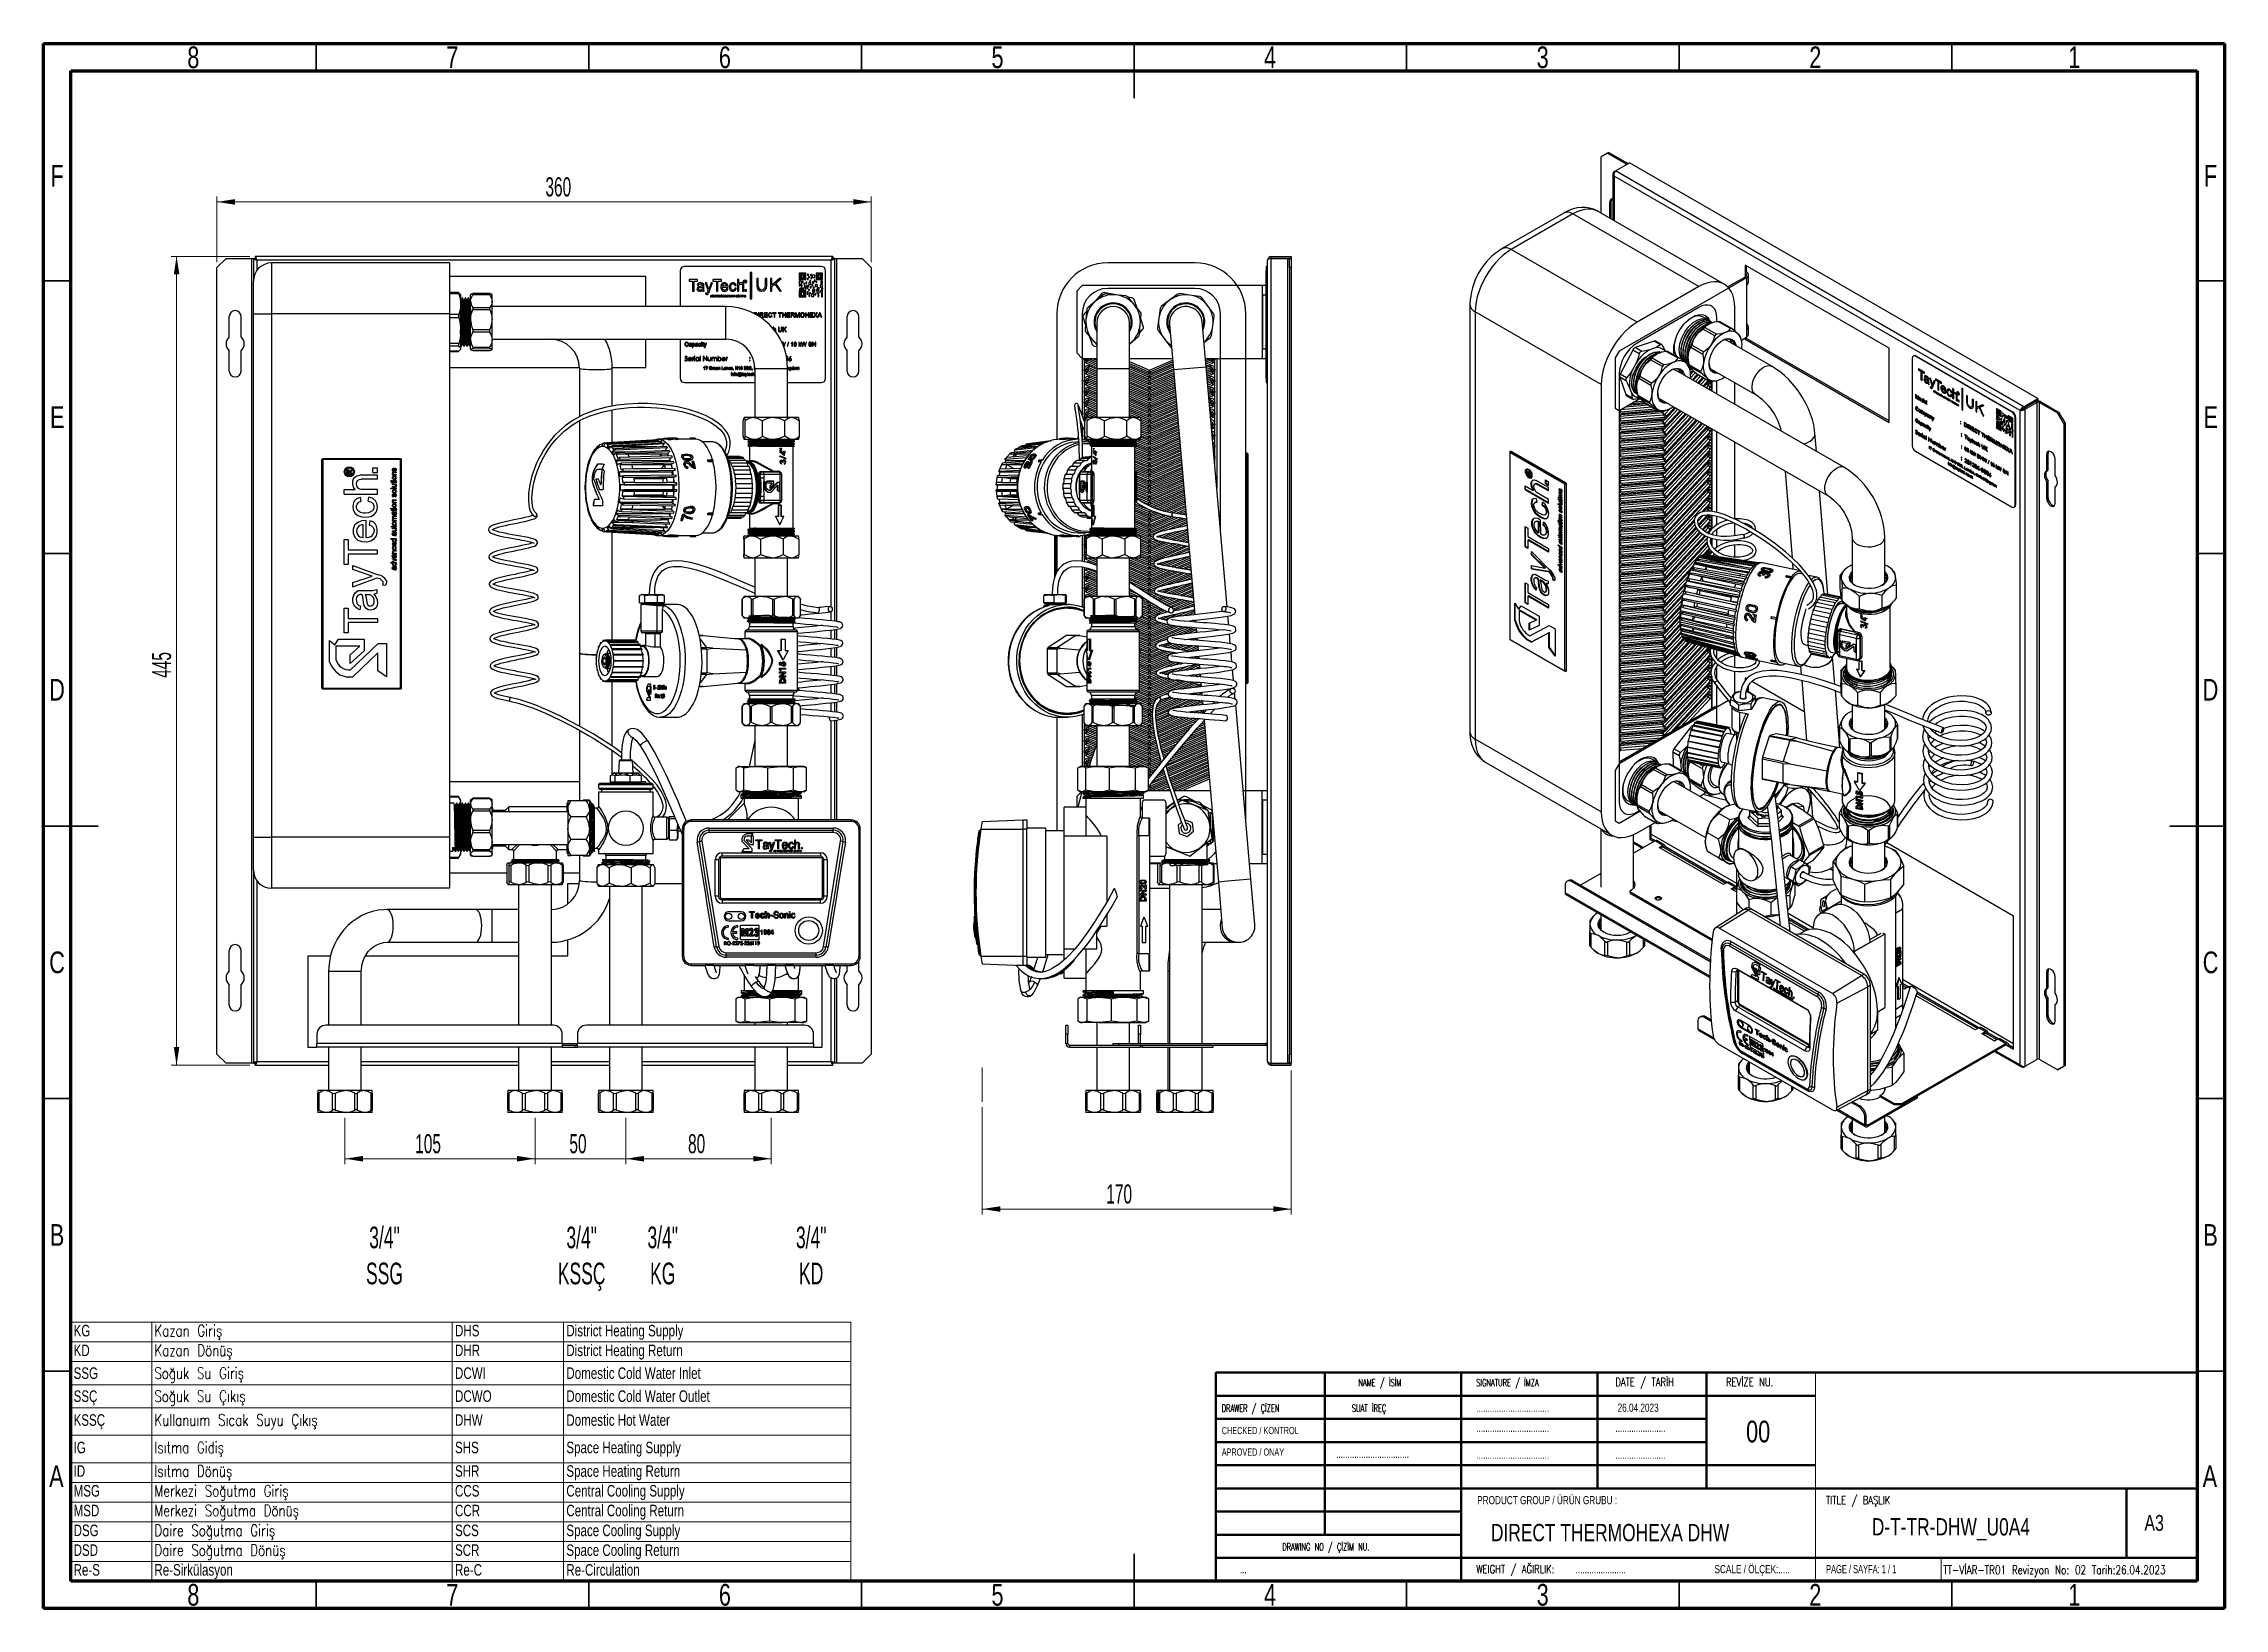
# Model space of a CAD drawing. Header units: millimetres. Extents: x 75 to 2075, y 25 to 1460.
import ezdxf

# ---------------------------------------------------------------- set-up
doc = ezdxf.new("R2010")
doc.units = ezdxf.units.MM
doc.header["$LTSCALE"] = 5
doc.styles.add('SLDTEXTSTYLE0', font='TXT', dxfattribs={"width": 0.605})
doc.styles.add('SLDTEXTSTYLE1', font='TXT', dxfattribs={"width": 0.75})
doc.styles.add('SLDTEXTSTYLE2', font='TXT', dxfattribs={"width": 0.75, "bigfont": 'bigfont'})
doc.styles.add('SLDTEXTSTYLE3', font='TXT', dxfattribs={"width": 0.684211})
doc.styles.add('SLDTEXTSTYLE4', font='TXT', dxfattribs={"width": 0.605, "bigfont": 'bigfont'})
doc.dimstyles.new('SLDDIMSTYLE0', dxfattribs={"dimtxt": 17.5, "dimasz": 16.51, "dimexe": 0, "dimexo": 0.0625, "dimgap": 4.375, "dimtad": 1, "dimlfac": 0.6, "dimrnd": 1e-09, "dimzin": 12, "dimdsep": 46, "dimtxsty": 'SLDTEXTSTYLE0', "dimsah": 1, "dimcen": 0.09, "dimadec": 0, "dimazin": 3, "dimtfac": 1, "dimtofl": 0, "dimtmove": 0, "dimatfit": 3, "dimfxl": 1, "dimfrac": 2, "dimtolj": 1, "dimtzin": 12, "dimarcsym": 0})
doc.dimstyles.new('SLDDIMSTYLE1', dxfattribs={"dimtxt": 17.5, "dimasz": 16.51, "dimexe": 0, "dimexo": 0.0625, "dimgap": 4.375, "dimtad": 1, "dimlfac": 0.6, "dimrnd": 1e-09, "dimzin": 12, "dimdsep": 46, "dimtxsty": 'SLDTEXTSTYLE0', "dimsah": 1, "dimcen": 0.09, "dimadec": 0, "dimazin": 3, "dimtfac": 1, "dimtmove": 0, "dimatfit": 0, "dimfxl": 1, "dimfrac": 2, "dimtolj": 1, "dimtzin": 12, "dimarcsym": 0})

msp = doc.modelspace()

# ---------------------------------------------------------------- texts
at = {"color": 7, "linetype": 'Continuous', "lineweight": 0}
for s, insert, char_height, attachment_point, style in [('8', (212.3, 1457.387), 19.844, 2, 'SLDTEXTSTYLE1'), ('7', (449.8, 1457.387), 19.844, 2, 'SLDTEXTSTYLE1'), ('6', (699.8, 1457.387), 19.844, 2, 'SLDTEXTSTYLE1'), ('5', (949.8, 1457.387), 19.844, 2, 'SLDTEXTSTYLE1'), ('4', (1199.8, 1457.387), 19.844, 2, 'SLDTEXTSTYLE1'), ('3', (1449.8, 1457.387), 19.844, 2, 'SLDTEXTSTYLE1'), ('2', (1699.8, 1457.387), 19.844, 2, 'SLDTEXTSTYLE1'), ('1', (1937.3, 1457.387), 19.844, 2, 'SLDTEXTSTYLE1'), ('F', (87.289, 1348.637), 19.844, 2, 'SLDTEXTSTYLE1'), ('F', (2062.289, 1348.637), 19.844, 2, 'SLDTEXTSTYLE1'), ('E', (87.539, 1127.387), 19.844, 2, 'SLDTEXTSTYLE1'), ('E', (2062.539, 1127.387), 19.844, 2, 'SLDTEXTSTYLE1'), ('D', (87.263, 877.387), 19.844, 2, 'SLDTEXTSTYLE1'), ('D', (2062.263, 877.387), 19.844, 2, 'SLDTEXTSTYLE1'), ('C', (87.293, 627.387), 19.844, 2, 'SLDTEXTSTYLE1'), ('C', (2062.293, 627.387), 19.844, 2, 'SLDTEXTSTYLE1'), ('B', (87.353, 377.387), 19.844, 2, 'SLDTEXTSTYLE1'), ('3/4"^JSSG', (387.616, 375.136), 19.8438, 2, 'SLDTEXTSTYLE0'), ('3/4"^JKSSÇ', (568.444, 375.136), 19.8438, 2, 'SLDTEXTSTYLE0'), ('3/4"^JKG', (642.794, 375.136), 19.8438, 2, 'SLDTEXTSTYLE0'), ('3/4"^JKD', (778.959, 375.136), 19.8438, 2, 'SLDTEXTSTYLE0'), ('B', (2062.353, 377.387), 19.844, 2, 'SLDTEXTSTYLE1'), ('NAME / İSİM', (1280.851, 235.348), 6.61458, 1, 'SLDTEXTSTYLE4'), ('SIGNATURE / İMZA', (1388.861, 235.348), 6.61458, 1, 'SLDTEXTSTYLE4'), ('DATE / TARİH', (1516.487, 236.28), 7.5, 1, 'SLDTEXTSTYLE2'), ('REVİZE NU.', (1618.002, 236.28), 7.5, 1, 'SLDTEXTSTYLE2'), ('DRAWER / ÇİZEN', (1155.464, 211.87), 6.61458, 1, 'SLDTEXTSTYLE4'), ('SUAT İREÇ', (1290.546, 211.87), 6.6146, 2, 'SLDTEXTSTYLE4'), ('................................', (1388.861, 212.803), 7.5, 1, 'SLDTEXTSTYLE1'), ('26.04.2023', (1518.515, 212.803), 7.5, 1, 'SLDTEXTSTYLE1'), ('CHECKED / KONTROL', (1155.464, 191.389), 6.61458, 1, 'SLDTEXTSTYLE0'), ('................................', (1388.861, 194.344), 7.5, 1, 'SLDTEXTSTYLE1'), ('......................', (1516.487, 194.344), 7.5, 1, 'SLDTEXTSTYLE1'), ('00', (1636.341, 197.088), 19.8438, 1, 'SLDTEXTSTYLE1'), ('APROVED / ONAY', (1155.464, 171.663), 6.61458, 1, 'SLDTEXTSTYLE0'), ('................................', (1260.346, 170.329), 7.5, 1, 'SLDTEXTSTYLE1'), ('................................', (1388.861, 169.65), 7.5, 1, 'SLDTEXTSTYLE1'), ('......................', (1516.487, 169.65), 7.5, 1, 'SLDTEXTSTYLE1'), ('A', (86.698, 156.137), 19.844, 2, 'SLDTEXTSTYLE1'), ('A', (2061.698, 156.137), 19.844, 2, 'SLDTEXTSTYLE1'), ('PRODUCT GROUP / ÜRÜN GRUBU :', (1389.758, 128.021), 7.5, 1, 'SLDTEXTSTYLE1'), ('TITLE / BAŞLIK', (1709.689, 128.021), 7.5, 1, 'SLDTEXTSTYLE2'), ('DIRECT THERMOHEXA DHW', (1402.353, 102.453), 15.875, 1, 'SLDTEXTSTYLE1'), ('D-T-TR-DHW_U0A4', (1751.647, 107.736), 15.875, 1, 'SLDTEXTSTYLE1'), ('A3', (2001.658, 110.704), 14.5521, 1, 'SLDTEXTSTYLE1'), ('DRAWING NO / ÇİZİM NU.', (1211.002, 84.667), 6.61458, 1, 'SLDTEXTSTYLE4'), ('WEIGHT / AĞIRLIK:', (1388.861, 64.747), 7.493, 1, 'SLDTEXTSTYLE2'), ('SCALE / ÖLÇEK:.....', (1607.387, 64.754), 7.5, 1, 'SLDTEXTSTYLE1'), ('PAGE / SAYFA: 1 / 1', (1709.689, 64.754), 7.5, 1, 'SLDTEXTSTYLE3'), ('TT-VİAR-TR01 Revizyon No: 02 Tarih:26.04.2023', (1817.166, 64.267), 7.9375, 1, 'SLDTEXTSTYLE2'), ('8', (212.3, 47.387), 19.844, 2, 'SLDTEXTSTYLE1'), ('7', (449.8, 47.387), 19.844, 2, 'SLDTEXTSTYLE1'), ('6', (699.8, 47.387), 19.844, 2, 'SLDTEXTSTYLE1'), ('5', (949.8, 47.387), 19.844, 2, 'SLDTEXTSTYLE1'), ('...', (1172.013, 64.754), 7.5, 1, 'SLDTEXTSTYLE1'), ('4', (1199.8, 47.387), 19.844, 2, 'SLDTEXTSTYLE1'), ('3', (1449.8, 47.387), 19.844, 2, 'SLDTEXTSTYLE1'), ('......................', (1479.983, 64.754), 7.5, 1, 'SLDTEXTSTYLE1'), ('2', (1699.8, 47.387), 19.844, 2, 'SLDTEXTSTYLE1'), ('1', (1937.3, 47.387), 19.844, 2, 'SLDTEXTSTYLE1')]:
    msp.add_mtext(s, dxfattribs=dict(at, insert=insert, char_height=char_height, attachment_point=attachment_point, style=style))

# ---------------------------------------------------------------- blocks, each defined once
blk = doc.blocks.new('SW_TABLEANNOTATION_0')
at = {"color": 0, "linetype": 'Continuous', "lineweight": 18}
for p, q in [((0, 0), (0, -18.1)), ((0, 0), (74.1, 0)), ((74.1, 0), (74.1, -18.1)), ((74.1, 0), (349.8, 0)), ((349.8, 0), (349.8, -18.1)), ((349.8, 0), (451.9, 0)), ((451.9, 0), (451.9, -18.1)), ((451.9, 0), (715.2, 0)), ((715.2, 0), (715.2, -18.1)), ((0, 0), (0, -237.5)), ((715.2, 0), (0, 0)), ((0, -18.1), (0, -36.2)), ((0, -18.1), (74.1, -18.1)), ((74.1, -18.1), (74.1, -36.2)), ((74.1, -18.1), (349.8, -18.1)), ((349.8, -18.1), (349.8, -36.2)), ((349.8, -18.1), (451.9, -18.1)), ((451.9, -18.1), (451.9, -36.2)), ((451.9, -18.1), (715.2, -18.1)), ((715.2, -237.5), (715.2, 0)), ((715.2, -18.1), (715.2, -36.2)), ((0, -36.2), (0, -57.4)), ((0, -36.2), (74.1, -36.2)), ((74.1, -36.2), (74.1, -57.4)), ((74.1, -36.2), (349.8, -36.2)), ((349.8, -36.2), (349.8, -57.4)), ((349.8, -36.2), (451.9, -36.2)), ((451.9, -36.2), (451.9, -57.4)), ((451.9, -36.2), (715.2, -36.2)), ((715.2, -36.2), (715.2, -57.4)), ((0, -57.4), (0, -78.5)), ((0, -57.4), (74.1, -57.4)), ((74.1, -57.4), (74.1, -78.5)), ((74.1, -57.4), (349.8, -57.4)), ((349.8, -57.4), (349.8, -78.5)), ((349.8, -57.4), (451.9, -57.4)), ((451.9, -57.4), (451.9, -78.5)), ((451.9, -57.4), (715.2, -57.4)), ((715.2, -57.4), (715.2, -78.5)), ((0, -78.5), (0, -103.7)), ((0, -78.5), (74.1, -78.5)), ((74.1, -78.5), (74.1, -103.7)), ((74.1, -78.5), (349.8, -78.5)), ((349.8, -78.5), (349.8, -103.7)), ((349.8, -78.5), (451.9, -78.5)), ((451.9, -78.5), (451.9, -103.7)), ((451.9, -78.5), (715.2, -78.5)), ((715.2, -78.5), (715.2, -103.7)), ((0, -103.7), (0, -128.9)), ((0, -103.7), (74.1, -103.7)), ((74.1, -103.7), (74.1, -128.9)), ((74.1, -103.7), (349.8, -103.7)), ((349.8, -103.7), (349.8, -128.9)), ((349.8, -103.7), (451.9, -103.7)), ((451.9, -103.7), (451.9, -128.9)), ((451.9, -103.7), (715.2, -103.7)), ((715.2, -103.7), (715.2, -128.9)), ((0, -128.9), (0, -147)), ((0, -128.9), (74.1, -128.9)), ((74.1, -128.9), (74.1, -147)), ((74.1, -128.9), (349.8, -128.9)), ((349.8, -128.9), (349.8, -147)), ((349.8, -128.9), (451.9, -128.9)), ((451.9, -128.9), (451.9, -147)), ((451.9, -128.9), (715.2, -128.9)), ((715.2, -128.9), (715.2, -147)), ((0, -147), (0, -165.1)), ((0, -147), (74.1, -147)), ((74.1, -147), (74.1, -165.1)), ((74.1, -147), (349.8, -147)), ((349.8, -147), (349.8, -165.1)), ((349.8, -147), (451.9, -147)), ((451.9, -147), (451.9, -165.1)), ((451.9, -147), (715.2, -147)), ((715.2, -147), (715.2, -165.1)), ((0, -165.1), (0, -183.2)), ((0, -165.1), (74.1, -165.1)), ((74.1, -165.1), (74.1, -183.2)), ((74.1, -165.1), (349.8, -165.1)), ((349.8, -165.1), (349.8, -183.2)), ((349.8, -165.1), (451.9, -165.1)), ((451.9, -165.1), (451.9, -183.2)), ((451.9, -165.1), (715.2, -165.1)), ((715.2, -165.1), (715.2, -183.2)), ((0, -183.2), (0, -201.3)), ((0, -183.2), (74.1, -183.2)), ((74.1, -183.2), (74.1, -201.3)), ((74.1, -183.2), (349.8, -183.2)), ((349.8, -183.2), (349.8, -201.3)), ((349.8, -183.2), (451.9, -183.2)), ((451.9, -183.2), (451.9, -201.3)), ((451.9, -183.2), (715.2, -183.2)), ((715.2, -183.2), (715.2, -201.3)), ((0, -201.3), (0, -219.4)), ((0, -201.3), (74.1, -201.3)), ((0, -219.4), (0, -237.5)), ((0, -219.4), (74.1, -219.4)), ((74.1, -201.3), (74.1, -219.4)), ((74.1, -201.3), (349.8, -201.3)), ((74.1, -219.4), (74.1, -237.5)), ((74.1, -219.4), (349.8, -219.4)), ((349.8, -201.3), (349.8, -219.4)), ((349.8, -201.3), (451.9, -201.3)), ((349.8, -219.4), (349.8, -237.5)), ((349.8, -219.4), (451.9, -219.4)), ((451.9, -201.3), (451.9, -219.4)), ((451.9, -201.3), (715.2, -201.3)), ((451.9, -219.4), (451.9, -237.5)), ((451.9, -219.4), (715.2, -219.4)), ((715.2, -201.3), (715.2, -219.4)), ((715.2, -219.4), (715.2, -237.5)), ((0, -237.5), (74.1, -237.5)), ((0, -237.5), (715.2, -237.5)), ((74.1, -237.5), (349.8, -237.5)), ((349.8, -237.5), (451.9, -237.5)), ((451.9, -237.5), (715.2, -237.5))]:
    blk.add_line(p, q, dxfattribs=at)
at = {"color": 0, "linetype": 'Continuous', "lineweight": 0, "attachment_point": 1}
for s, insert, char_height, style in [('KG', (2.5, -2.5), 10.58, 'SLDTEXTSTYLE1'), ('Kazan Giriş', (76.6, -2.5), 10.583, 'SLDTEXTSTYLE2'), ('DHS', (352.3, -2.5), 10.58, 'SLDTEXTSTYLE1'), ('District Heating Supply', (454.4, -2.5), 10.583, 'SLDTEXTSTYLE1'), ('KD', (2.5, -20.6), 10.58, 'SLDTEXTSTYLE1'), ('Kazan Dönüş', (76.6, -20.6), 10.583, 'SLDTEXTSTYLE2'), ('DHR', (352.3, -20.6), 10.58, 'SLDTEXTSTYLE1'), ('District Heating Return', (454.4, -20.6), 10.583, 'SLDTEXTSTYLE1'), ('SSG', (2.5, -41.5), 10.58, 'SLDTEXTSTYLE1'), ('Soğuk Su Giriş', (76.6, -41.5), 10.583, 'SLDTEXTSTYLE2'), ('DCWI', (352.3, -41.5), 10.58, 'SLDTEXTSTYLE1'), ('Domestic Cold Water Inlet', (454.4, -41.5), 10.583, 'SLDTEXTSTYLE1'), ('SSÇ', (2.5, -62.6), 10.58, 'SLDTEXTSTYLE1'), ('Soğuk Su Çıkış', (76.6, -62.6), 10.583, 'SLDTEXTSTYLE2'), ('DCWO', (352.3, -62.6), 10.58, 'SLDTEXTSTYLE1'), ('Domestic Cold Water Outlet', (454.4, -62.6), 10.583, 'SLDTEXTSTYLE1'), ('KSSÇ', (2.5, -84.5), 10.58, 'SLDTEXTSTYLE1'), ('Kullanuım Sıcak Suyu Çıkış', (76.6, -84.5), 10.583, 'SLDTEXTSTYLE2'), ('DHW', (352.3, -84.5), 10.58, 'SLDTEXTSTYLE1'), ('Domestic Hot Water', (454.4, -84.5), 10.583, 'SLDTEXTSTYLE1'), ('IG', (2.5, -109.7), 10.58, 'SLDTEXTSTYLE1'), ('Isıtma Gidiş', (76.6, -109.7), 10.583, 'SLDTEXTSTYLE2'), ('SHS', (352.3, -109.7), 10.58, 'SLDTEXTSTYLE1'), ('Space Heating Supply', (454.4, -109.7), 10.583, 'SLDTEXTSTYLE1'), ('ID', (2.5, -131.3), 10.58, 'SLDTEXTSTYLE1'), ('Isıtma Dönüş', (76.6, -131.3), 10.583, 'SLDTEXTSTYLE2'), ('SHR', (352.3, -131.3), 10.58, 'SLDTEXTSTYLE1'), ('Space Heating Return', (454.4, -131.3), 10.583, 'SLDTEXTSTYLE1'), ('MSG', (2.5, -149.4), 10.58, 'SLDTEXTSTYLE1'), ('Merkezi Soğutma Giriş', (76.6, -149.4), 10.583, 'SLDTEXTSTYLE2'), ('CCS', (352.3, -149.4), 10.58, 'SLDTEXTSTYLE1'), ('Central Cooling Supply', (454.4, -149.4), 10.583, 'SLDTEXTSTYLE1'), ('MSD', (2.5, -167.5), 10.58, 'SLDTEXTSTYLE1'), ('Merkezi Soğutma Dönüş', (76.6, -167.5), 10.583, 'SLDTEXTSTYLE2'), ('CCR', (352.3, -167.5), 10.58, 'SLDTEXTSTYLE1'), ('Central Cooling Return', (454.4, -167.5), 10.583, 'SLDTEXTSTYLE1'), ('DSG', (2.5, -185.7), 10.58, 'SLDTEXTSTYLE1'), ('Daire Soğutma Giriş', (76.6, -185.7), 10.583, 'SLDTEXTSTYLE2'), ('SCS', (352.3, -185.7), 10.58, 'SLDTEXTSTYLE1'), ('Space Cooling Supply', (454.4, -185.7), 10.583, 'SLDTEXTSTYLE1'), ('DSD', (2.5, -203.8), 10.58, 'SLDTEXTSTYLE1'), ('Daire Soğutma Dönüş', (76.6, -203.8), 10.583, 'SLDTEXTSTYLE2'), ('SCR', (352.3, -203.8), 10.58, 'SLDTEXTSTYLE1'), ('Space Cooling Return', (454.4, -203.8), 10.583, 'SLDTEXTSTYLE1'), ('Re-S', (2.5, -221.9), 10.58, 'SLDTEXTSTYLE1'), ('Re-Sirkülasyon', (76.6, -221.9), 10.583, 'SLDTEXTSTYLE1'), ('Re-C', (352.3, -221.9), 10.58, 'SLDTEXTSTYLE1'), ('Re-Circulation', (454.4, -221.9), 10.583, 'SLDTEXTSTYLE1')]:
    blk.add_mtext(s, dxfattribs=dict(at, insert=insert, char_height=char_height, style=style))
blk = doc.blocks.new('_D')
at = {"color": 7, "linetype": 'Continuous', "lineweight": 0}
for p, q in [((351.4, 474.8), (351.4, 432.4)), ((525.7, 474.8), (525.7, 432.4)), ((351.4, 437.4), (525.7, 437.4))]:
    blk.add_line(p, q, dxfattribs=at)
at = {"color": 7, "linetype": 'Continuous', "lineweight": 18}
for points in [[(351.4, 437.4), (367.9, 434.8), (367.9, 439.9)], [(525.7, 437.4), (509.2, 439.9), (509.2, 434.8)]]:
    blk.add_solid(points, dxfattribs=at)
at = {"color": 7, "linetype": 'Continuous', "lineweight": 18, "insert": (415.8, 459.9), "char_height": 17.5, "attachment_point": 1, "style": 'SLDTEXTSTYLE0'}
blk.add_mtext('105', dxfattribs=at)
blk = doc.blocks.new('_D_1')
at = {"color": 7, "linetype": 'Continuous', "lineweight": 0}
for p, q in [((525.7, 474.8), (525.7, 432.4)), ((609, 474.8), (609, 432.4)), ((525.7, 437.4), (493.9, 437.4)), ((525.7, 437.4), (609, 437.4)), ((609, 437.4), (640.8, 437.4))]:
    blk.add_line(p, q, dxfattribs=at)
at = {"color": 7, "linetype": 'Continuous', "lineweight": 18}
for points in [[(525.7, 437.4), (509.2, 439.9), (509.2, 434.8)], [(609, 437.4), (625.5, 434.8), (625.5, 439.9)]]:
    blk.add_solid(points, dxfattribs=at)
at = {"color": 7, "linetype": 'Continuous', "lineweight": 18, "insert": (557.2, 459.9), "char_height": 17.5, "attachment_point": 1, "style": 'SLDTEXTSTYLE0'}
blk.add_mtext('50', dxfattribs=at)
blk = doc.blocks.new('_D_2')
at = {"color": 7, "linetype": 'Continuous', "lineweight": 0}
for p, q in [((609, 474.8), (609, 432.4)), ((742.3, 474.8), (742.3, 432.4)), ((742.3, 437.4), (609, 437.4))]:
    blk.add_line(p, q, dxfattribs=at)
at = {"color": 7, "linetype": 'Continuous', "lineweight": 18}
for points in [[(609, 437.4), (625.5, 434.8), (625.5, 439.9)], [(742.3, 437.4), (725.8, 439.9), (725.8, 434.8)]]:
    blk.add_solid(points, dxfattribs=at)
at = {"color": 7, "linetype": 'Continuous', "lineweight": 18, "insert": (666, 459.9), "char_height": 17.5, "attachment_point": 1, "style": 'SLDTEXTSTYLE0'}
blk.add_mtext('80', dxfattribs=at)
blk = doc.blocks.new('_D_3')
at = {"color": 7, "linetype": 'Continuous', "lineweight": 0}
for p, q in [((264.1, 1264.8), (191.9, 1264.8)), ((196.9, 1264.8), (196.9, 523.2)), ((264.1, 523.2), (191.9, 523.2))]:
    blk.add_line(p, q, dxfattribs=at)
at = {"color": 7, "linetype": 'Continuous', "lineweight": 18}
for points in [[(196.9, 1264.8), (194.4, 1248.3), (199.5, 1248.3)], [(196.9, 523.2), (199.5, 539.7), (194.4, 539.7)]]:
    blk.add_solid(points, dxfattribs=at)
at = {"color": 7, "linetype": 'Continuous', "lineweight": 18, "insert": (174.4, 878.4), "char_height": 17.5, "attachment_point": 1, "rotation": 90, "style": 'SLDTEXTSTYLE0'}
blk.add_mtext('445', dxfattribs=at)
blk = doc.blocks.new('_D_4')
at = {"color": 7, "linetype": 'Continuous', "lineweight": 0}
for p, q in [((234, 1259.7), (234, 1319.8)), ((834, 1314.8), (234, 1314.8)), ((834, 1259.7), (834, 1319.8))]:
    blk.add_line(p, q, dxfattribs=at)
at = {"color": 7, "linetype": 'Continuous', "lineweight": 18}
for points in [[(234, 1314.8), (250.5, 1312.3), (250.5, 1317.4)], [(834, 1314.8), (817.5, 1317.4), (817.5, 1312.3)]]:
    blk.add_solid(points, dxfattribs=at)
at = {"color": 7, "linetype": 'Continuous', "lineweight": 18, "insert": (535.2, 1337.4), "char_height": 17.5, "attachment_point": 1, "style": 'SLDTEXTSTYLE0'}
blk.add_mtext('360', dxfattribs=at)
blk = doc.blocks.new('_D_5')
at = {"color": 7, "linetype": 'Continuous', "lineweight": 0}
for p, q in [((1219.2, 518.2), (1219.2, 386.2)), ((935.9, 484.6), (935.9, 386.2)), ((935.9, 391.2), (1219.2, 391.2))]:
    blk.add_line(p, q, dxfattribs=at)
at = {"color": 7, "linetype": 'Continuous', "lineweight": 18}
for points in [[(935.9, 391.2), (952.4, 388.7), (952.4, 393.8)], [(1219.2, 391.2), (1202.7, 393.8), (1202.7, 388.7)]]:
    blk.add_solid(points, dxfattribs=at)
at = {"color": 7, "linetype": 'Continuous', "lineweight": 18, "insert": (1049.6, 413.8), "char_height": 17.5, "attachment_point": 1, "style": 'SLDTEXTSTYLE0'}
blk.add_mtext('170', dxfattribs=at)

# ---------------------------------------------------------------- dimensions: what is measured, and where the dimension line sits
at = {"color": 7, "linetype": 'Continuous', "lineweight": 18}
for base, p1, p2, picture, middle in [((234.003, 1314.821), (834.003, 1254.699), (234.003, 1254.699), '_D_4', (555.256, 1314.821)), ((1219.212, 391.233), (935.879, 489.561), (1219.212, 523.15), '_D_5', (1069.698, 391.233))]:
    dim = msp.add_linear_dim(base=base, p1=p1, p2=p2, dimstyle='SLDDIMSTYLE0', dxfattribs=at)
    dim.commit()
    dim.dimension.update_dxf_attribs({"geometry": picture, "text_midpoint": middle, "dimtype": 160})
for base, p1, p2, angle, dimstyle, picture, middle in [((196.95, 523.15), (269.121, 1264.817), (269.121, 523.15), 90, 'SLDDIMSTYLE0', '_D_3', (196.95, 898.471)), ((609.003, 437.367), (525.67, 479.817), (609.003, 479.817), 0, 'SLDDIMSTYLE1', '_D_1', (570.613, 437.367)), ((609.003, 437.367), (742.337, 479.817), (609.003, 479.817), 0, 'SLDDIMSTYLE0', '_D_2', (679.33, 437.367))]:
    dim = msp.add_linear_dim(base=base, p1=p1, p2=p2, angle=angle, dimstyle=dimstyle, dxfattribs=at)
    dim.commit()
    dim.dimension.update_dxf_attribs({"geometry": picture, "text_midpoint": middle, "dimtype": 160})
dim = msp.add_linear_dim(base=(525.67, 437.367), p1=(351.377, 479.817), p2=(525.67, 479.817), angle=0, text='105', dimstyle='SLDDIMSTYLE0', dxfattribs=at)
dim.commit()
dim.dimension.update_dxf_attribs({"geometry": '_D', "text_midpoint": (435.849, 437.367), "dimtype": 160})

# ---------------------------------------------------------------- linework, layer by layer
at = {"color": 7, "linetype": 'Continuous', "lineweight": 70}
for p, q in [((75, 25), (75, 1460)), ((75, 1460), (2075, 1460)), ((2075, 1460), (2075, 25)), ((100, 50), (100, 1435)), ((100, 1435), (2050, 1435)), ((2050, 1435), (2050, 50)), ((2050, 50), (100, 50)), ((2075, 25), (75, 25))]:
    msp.add_line(p, q, dxfattribs=at)
at = {"color": 7, "linetype": 'Continuous', "lineweight": 35}
for p, q in [((325, 1435), (325, 1460)), ((575, 1435), (575, 1460)), ((825, 1435), (825, 1460)), ((1075, 1460), (1075, 1410)), ((1075, 1435), (1075, 1460)), ((1325, 1435), (1325, 1460)), ((1575, 1435), (1575, 1460)), ((1825, 1435), (1825, 1460)), ((100, 1242.5), (75, 1242.5)), ((2050, 1242.5), (2075, 1242.5)), ((100, 992.5), (75, 992.5)), ((2050, 992.5), (2075, 992.5)), ((75, 742.5), (125, 742.5)), ((100, 742.5), (75, 742.5)), ((2075, 742.5), (2025, 742.5)), ((2050, 742.5), (2075, 742.5)), ((100, 492.5), (75, 492.5)), ((2050, 492.5), (2075, 492.5)), ((100, 242.5), (75, 242.5)), ((2050, 242.5), (2075, 242.5)), ((1075, 25), (1075, 75)), ((325, 50), (325, 25)), ((575, 50), (575, 25)), ((825, 50), (825, 25)), ((1075, 50), (1075, 25)), ((1325, 50), (1325, 25)), ((1575, 50), (1575, 25)), ((1825, 50), (1825, 25))]:
    msp.add_line(p, q, dxfattribs=at)
at = {"color": 7, "linetype": 'Continuous', "lineweight": 25}
for p, q in [((1510.507, 1360.268), (1509.328, 1359.588)), ((1510.507, 1360.268), (1527.006, 1350.743)), ((1509.328, 1359.588), (1503.436, 1356.185)), ((1503.436, 1304.611), (1503.436, 1356.185)), ((1509.328, 1359.588), (1525.827, 1350.063)), ((1514.244, 1340.586), (1514.244, 1298.372)), ((1515.221, 1342.579), (1516.482, 1343.308)), ((1515.221, 1342.579), (1515.784, 1342.254)), ((1516.483, 1343.308), (1529.446, 1350.792)), ((1891.083, 1127.056), (1516.483, 1343.308)), ((1525.827, 1350.063), (1527.006, 1350.743)), ((1525.827, 1350.063), (1525.827, 1348.703)), ((1904.046, 1134.54), (1529.446, 1350.792)), ((1887.63, 1123.606), (1515.221, 1338.593)), ((1515.221, 1338.593), (1515.221, 1297.808)), ((1469.176, 1304.625), (1412.607, 1271.968)), ((1477.508, 1303.799), (1420.94, 1271.143)), ((1593.003, 1237.126), (1477.508, 1303.799)), ((1616.334, 1239.437), (1500.84, 1306.11)), ((1512.569, 1315.529), (1511.391, 1314.848)), ((1511.391, 1300.019), (1511.391, 1314.848)), ((1512.569, 1300.286), (1511.748, 1299.812)), ((1512.569, 1300.286), (1512.569, 1315.529)), ((1511.922, 1299.913), (1511.779, 1299.795)), ((242.337, 1263.032), (234.003, 1254.699)), ((242.337, 1263.032), (265.67, 1263.032)), ((265.67, 1263.032), (265.67, 524.935)), ((265.67, 1263.032), (267.337, 1263.032)), ((267.337, 1263.032), (267.337, 1242.199)), ((267.337, 1263.032), (269.003, 1263.032)), ((269.121, 1264.817), (269.121, 1263.15)), ((798.886, 1264.817), (269.121, 1264.817)), ((797.337, 1261.483), (270.67, 1261.483)), ((270.67, 1261.483), (270.67, 1252.199)), ((797.337, 943.467), (797.337, 1261.483)), ((798.886, 1264.817), (798.886, 1263.15)), ((800.67, 1263.032), (799.003, 1263.032)), ((800.67, 930.319), (800.67, 1263.032)), ((800.67, 1263.032), (802.337, 1263.032)), ((802.337, 1263.032), (825.67, 1263.032)), ((802.337, 930.081), (802.337, 1263.032)), ((834.003, 1254.699), (825.67, 1263.032)), ((1197.545, 526.483), (1197.545, 1261.483)), ((1200.879, 1264.817), (1200.879, 1263.15)), ((1200.879, 1264.817), (1219.212, 1264.817)), ((1200.879, 1263.15), (1219.212, 1263.15)), ((1200.879, 524.935), (1200.879, 1263.032)), ((1200.879, 1263.032), (1215.879, 1263.032)), ((1215.879, 1263.032), (1217.545, 1263.032)), ((1215.879, 1263.032), (1215.879, 524.935)), ((1217.545, 1254.699), (1217.545, 1263.032)), ((1217.545, 1263.032), (1219.212, 1263.032)), ((1219.212, 1264.817), (1219.212, 1263.15)), ((1219.212, 1263.032), (1219.212, 1254.699)), ((1536.434, 1204.47), (1420.94, 1271.143)), ((234.003, 533.268), (234.003, 1254.699)), ((267.337, 1212.199), (267.337, 1242.199)), ((284.003, 1258.866), (284.003, 1212.199)), ((447.337, 1258.866), (284.003, 1258.866)), ((447.337, 1258.866), (447.337, 1212.199)), ((627.337, 1246.366), (447.337, 1246.366)), ((627.337, 1218.866), (627.337, 1246.366)), ((658.871, 1251.75), (658.871, 1218.866)), ((788.204, 1255.75), (662.871, 1255.75)), ((674.812, 1243.551), (666.899, 1243.551)), ((666.899, 1243.551), (666.899, 1242.275)), ((666.899, 1242.275), (670.195, 1242.275)), ((670.195, 1242.275), (670.195, 1232.902)), ((671.565, 1232.902), (671.565, 1242.275)), ((671.565, 1242.275), (674.812, 1242.275)), ((674.812, 1242.275), (674.812, 1243.551)), ((681.612, 1240.701), (684.352, 1233.247)), ((682.955, 1240.701), (681.612, 1240.701)), ((685.025, 1234.545), (682.955, 1240.701)), ((687.129, 1240.701), (685.025, 1234.545)), ((685.474, 1232.615), (688.453, 1240.701)), ((688.453, 1240.701), (687.129, 1240.701)), ((696.741, 1243.551), (688.789, 1243.551)), ((688.789, 1243.551), (688.789, 1242.275)), ((688.789, 1242.275), (692.044, 1242.275)), ((692.044, 1242.275), (692.044, 1232.977)), ((693.434, 1242.275), (696.741, 1242.275)), ((693.434, 1232.977), (693.434, 1242.275)), ((696.741, 1242.275), (696.741, 1243.551)), ((711.227, 1243.551), (711.227, 1232.902)), ((712.625, 1243.551), (711.227, 1243.551)), ((712.625, 1239.944), (712.625, 1243.551)), ((718.549, 1242.699), (717.556, 1242.699)), ((717.556, 1242.699), (717.556, 1240.972)), ((717.556, 1240.972), (717.905, 1240.972)), ((717.905, 1242.437), (717.905, 1242.011)), ((718.371, 1242.437), (717.905, 1242.437)), ((718.371, 1242.011), (717.905, 1242.011)), ((717.905, 1240.972), (717.905, 1241.692)), ((717.905, 1241.692), (718.126, 1241.692)), ((718.126, 1241.692), (718.639, 1240.972)), ((719.05, 1240.972), (718.497, 1241.748)), ((718.639, 1240.972), (719.05, 1240.972)), ((724.391, 1250.102), (723.107, 1250.102)), ((723.107, 1250.102), (723.107, 1225.958)), ((724.391, 1225.958), (724.391, 1250.102)), ((730.391, 1244.688), (729.057, 1244.688)), ((729.057, 1244.688), (729.057, 1237.588)), ((730.391, 1237.588), (730.391, 1244.688)), ((738.218, 1244.688), (736.885, 1244.688)), ((736.885, 1244.688), (736.885, 1237.588)), ((738.218, 1237.588), (738.218, 1244.688)), ((741.664, 1244.688), (741.664, 1232.902)), ((742.73, 1244.688), (741.664, 1244.688)), ((742.73, 1238.551), (742.73, 1244.688)), ((749.797, 1244.688), (742.73, 1238.551)), ((746.38, 1240.215), (751.53, 1244.688)), ((751.53, 1232.859), (746.38, 1240.215)), ((751.53, 1244.688), (749.797, 1244.688)), ((767.891, 1242.293), (767.891, 1239.378)), ((769.969, 1242.293), (767.891, 1242.293)), ((773.962, 1249.506), (767.896, 1249.506)), ((767.896, 1249.506), (767.896, 1243.766)), ((767.896, 1243.766), (773.962, 1243.766)), ((768.843, 1244.598), (768.843, 1248.674)), ((772.919, 1248.674), (768.843, 1248.674)), ((772.919, 1244.598), (768.843, 1244.598)), ((769.748, 1247.769), (769.748, 1245.503)), ((772.014, 1247.769), (769.748, 1247.769)), ((769.748, 1245.503), (772.014, 1245.503)), ((769.969, 1239.378), (769.969, 1242.293)), ((770.553, 1241.86), (770.553, 1240.831)), ((771.66, 1241.86), (770.553, 1241.86)), ((770.553, 1240.831), (771.66, 1240.831)), ((771.66, 1240.831), (771.66, 1241.86)), ((772.014, 1245.503), (772.014, 1247.769)), ((773.053, 1240.041), (772.124, 1240.041)), ((772.124, 1240.041), (772.124, 1239.096)), ((772.919, 1244.598), (772.919, 1248.674)), ((773.053, 1239.096), (773.053, 1240.041)), ((773.893, 1241.345), (773.893, 1240.316)), ((774.912, 1241.345), (773.893, 1241.345)), ((773.893, 1240.316), (774.912, 1240.316)), ((773.962, 1243.766), (773.962, 1249.506)), ((774.912, 1240.316), (774.912, 1241.345)), ((775.205, 1244.697), (775.205, 1243.789)), ((776.097, 1244.697), (775.205, 1244.697)), ((775.205, 1243.789), (776.097, 1243.789)), ((775.688, 1248.699), (775.688, 1247.791)), ((776.581, 1248.699), (775.688, 1248.699)), ((775.688, 1247.791), (776.581, 1247.791)), ((776.097, 1243.789), (776.097, 1244.697)), ((776.48, 1246.5), (776.48, 1245.592)), ((777.373, 1246.5), (776.48, 1246.5)), ((776.48, 1245.592), (777.373, 1245.592)), ((776.581, 1247.791), (776.581, 1248.699)), ((776.866, 1240.831), (776.866, 1239.026)), ((778.484, 1240.831), (776.866, 1240.831)), ((777.373, 1245.592), (777.373, 1246.5)), ((777.82, 1242.903), (777.82, 1241.995)), ((778.712, 1242.903), (777.82, 1242.903)), ((777.82, 1241.995), (778.712, 1241.995)), ((778.195, 1248.215), (778.195, 1247.307)), ((779.088, 1248.215), (778.195, 1248.215)), ((778.195, 1247.307), (779.088, 1247.307)), ((778.484, 1239.026), (778.484, 1240.831)), ((778.679, 1245.62), (778.679, 1244.712)), ((779.572, 1245.62), (778.679, 1245.62)), ((778.679, 1244.712), (779.572, 1244.712)), ((778.712, 1241.995), (778.712, 1242.903)), ((779.088, 1247.307), (779.088, 1248.215)), ((779.572, 1244.712), (779.572, 1245.62)), ((779.955, 1247.687), (779.955, 1245.62)), ((782.173, 1247.687), (779.955, 1247.687)), ((779.955, 1245.62), (782.173, 1245.62)), ((780.075, 1241.677), (780.075, 1240.316)), ((781.524, 1241.677), (780.075, 1241.677)), ((780.075, 1240.316), (781.524, 1240.316)), ((781.524, 1240.316), (781.524, 1241.677)), ((782.458, 1242.98), (781.566, 1242.98)), ((781.566, 1242.98), (781.566, 1242.072)), ((781.566, 1242.072), (782.458, 1242.072)), ((782.173, 1245.62), (782.173, 1247.687)), ((782.458, 1242.072), (782.458, 1242.98)), ((783.336, 1241.697), (783.336, 1240.789)), ((784.229, 1241.697), (783.336, 1241.697)), ((783.336, 1240.789), (784.229, 1240.789)), ((789.467, 1249.524), (783.402, 1249.524)), ((783.402, 1249.524), (783.402, 1243.784)), ((783.402, 1243.784), (789.467, 1243.784)), ((784.229, 1240.789), (784.229, 1241.697)), ((784.349, 1244.616), (784.349, 1248.691)), ((788.425, 1248.691), (784.349, 1248.691)), ((788.425, 1244.616), (784.349, 1244.616)), ((787.52, 1247.787), (785.254, 1247.787)), ((785.254, 1247.787), (785.254, 1245.52)), ((785.254, 1245.52), (787.52, 1245.52)), ((787.52, 1245.52), (787.52, 1247.787)), ((787.647, 1242.122), (787.647, 1240.449)), ((789.456, 1242.122), (787.647, 1242.122)), ((787.647, 1240.449), (789.456, 1240.449)), ((788.425, 1244.616), (788.425, 1248.691)), ((789.456, 1240.449), (789.456, 1242.122)), ((789.467, 1243.784), (789.467, 1249.524)), ((792.204, 1153.083), (792.204, 1251.75)), ((834.003, 1254.699), (834.003, 533.268)), ((1130.879, 1258.866), (1050.879, 1258.866)), ((1196.212, 1255.75), (1196.212, 1251.75)), ((1196.879, 1255.75), (1196.212, 1255.75)), ((1196.212, 1251.75), (1196.879, 1251.75)), ((1196.212, 1153.083), (1196.212, 1251.75)), ((1196.879, 1255.75), (1196.879, 1251.75)), ((1196.879, 1251.75), (1196.879, 1153.083)), ((1219.212, 1254.699), (1217.545, 1254.699)), ((1217.545, 1254.699), (1217.545, 533.268)), ((1219.212, 1254.699), (1219.212, 533.268)), ((1636.607, 1245.287), (1519.935, 1177.934)), ((1635.429, 1245.968), (1619.663, 1236.866)), ((1767.422, 1180.656), (1635.429, 1256.854)), ((1635.429, 1256.854), (1635.429, 1250.05)), ((1635.429, 1250.05), (1636.607, 1250.73)), ((1635.429, 1250.05), (1635.429, 1245.968)), ((1635.429, 1245.968), (1636.607, 1245.287)), ((1636.607, 1250.73), (1636.607, 1256.174)), ((1636.607, 1245.287), (1636.607, 1190.851)), ((1638.56, 1241.204), (1638.56, 1248.009)), ((455.523, 1231.618), (447.337, 1231.618)), ((455.654, 1230.478), (447.337, 1230.478)), ((457.337, 1229.866), (457.193, 1230.095)), ((457.337, 1229.866), (457.337, 1223.759)), ((457.337, 1223.759), (457.337, 1218.43)), ((459.517, 1226.732), (459.186, 1226.732)), ((462.162, 1226.732), (461.831, 1226.732)), ((464.808, 1226.732), (464.477, 1226.732)), ((466.503, 1225.67), (466.283, 1225.289)), ((466.639, 1229.794), (466.503, 1229.699)), ((466.503, 1223.845), (466.503, 1229.699)), ((466.503, 1206.87), (466.503, 1223.845)), ((466.859, 1229.948), (466.639, 1229.794)), ((484.272, 1229.616), (468.735, 1229.616)), ((484.17, 1230.397), (468.852, 1230.397)), ((484.107, 1230.742), (468.918, 1230.742)), ((486.368, 1229.794), (486.148, 1229.948)), ((486.503, 1229.699), (486.368, 1229.794)), ((486.503, 1223.845), (486.503, 1229.699)), ((486.503, 1206.87), (486.503, 1223.845)), ((670.195, 1232.902), (671.565, 1232.902)), ((674.336, 1238.524), (675.532, 1238.318)), ((679.18, 1236.834), (679.18, 1235.478)), ((679.306, 1234.027), (679.382, 1233.48)), ((679.382, 1233.48), (679.552, 1233.039)), ((679.552, 1233.039), (680.817, 1233.039)), ((680.404, 1234.349), (680.404, 1239.044)), ((680.817, 1233.039), (680.404, 1234.349)), ((683.31, 1231.202), (682.17, 1231.202)), ((682.17, 1231.202), (682.284, 1230.189)), ((686.564, 1228.701), (686.783, 1228.679)), ((687.376, 1228.393), (687.375, 1228.33)), ((687.464, 1227.801), (687.683, 1227.801)), ((687.617, 1228.344), (687.617, 1228.612)), ((688.715, 1229.513), (688.715, 1228.88)), ((688.934, 1229.513), (688.715, 1229.513)), ((688.715, 1227.99), (688.715, 1227.801)), ((688.715, 1227.801), (688.934, 1227.801)), ((688.934, 1227.801), (688.934, 1229.513)), ((689.342, 1229.052), (689.11, 1229.052)), ((689.11, 1229.052), (689.545, 1227.801)), ((689.592, 1228.302), (689.342, 1229.052)), ((689.545, 1227.801), (689.823, 1227.801)), ((689.997, 1229.052), (689.747, 1228.288)), ((689.823, 1227.801), (690.23, 1229.052)), ((690.23, 1229.052), (689.997, 1229.052)), ((690.361, 1228.701), (690.581, 1228.679)), ((691.174, 1228.393), (691.172, 1228.33)), ((691.261, 1227.801), (691.481, 1227.801)), ((691.415, 1228.344), (691.415, 1228.612)), ((691.942, 1229.052), (691.722, 1229.052)), ((691.722, 1229.052), (691.722, 1227.801)), ((691.722, 1227.801), (691.942, 1227.801)), ((691.942, 1228.877), (691.942, 1229.052)), ((691.942, 1227.801), (691.942, 1228.472)), ((692.044, 1232.977), (693.434, 1232.977)), ((692.513, 1228.548), (692.513, 1227.801)), ((692.513, 1227.801), (692.732, 1227.801)), ((692.732, 1227.801), (692.732, 1228.566)), ((693.808, 1228.657), (694.027, 1228.679)), ((694.049, 1228.24), (693.83, 1228.262)), ((695.081, 1228.569), (694.378, 1228.569)), ((694.378, 1228.371), (695.299, 1228.371)), ((695.294, 1228.152), (695.078, 1228.174)), ((696.332, 1229.513), (696.332, 1228.88)), ((696.552, 1229.513), (696.332, 1229.513)), ((696.332, 1227.99), (696.332, 1227.801)), ((696.332, 1227.801), (696.552, 1227.801)), ((696.552, 1227.801), (696.552, 1229.513)), ((697.271, 1236.444), (702.745, 1236.522)), ((701.428, 1237.472), (697.373, 1237.472)), ((697.474, 1228.701), (697.693, 1228.679)), ((698.286, 1228.393), (698.285, 1228.33)), ((698.374, 1227.801), (698.593, 1227.801)), ((698.527, 1228.344), (698.527, 1228.612)), ((699.054, 1229.052), (698.835, 1229.052)), ((698.835, 1229.052), (698.835, 1228.281)), ((699.054, 1228.371), (699.054, 1229.052)), ((699.625, 1229.052), (699.625, 1228.395)), ((699.844, 1229.052), (699.625, 1229.052)), ((699.625, 1228.005), (699.625, 1227.801)), ((699.625, 1227.801), (699.844, 1227.801)), ((699.844, 1227.801), (699.844, 1229.052)), ((700.042, 1229.052), (700.042, 1228.854)), ((700.196, 1229.052), (700.042, 1229.052)), ((700.042, 1228.854), (700.196, 1228.854)), ((700.415, 1229.481), (700.196, 1229.356)), ((700.196, 1229.356), (700.196, 1229.052)), ((700.196, 1228.854), (700.196, 1228.152)), ((700.415, 1229.052), (700.415, 1229.481)), ((700.613, 1229.052), (700.415, 1229.052)), ((700.415, 1228.144), (700.415, 1228.854)), ((700.415, 1228.854), (700.613, 1228.854)), ((700.613, 1228.854), (700.613, 1229.052)), ((700.635, 1227.798), (700.613, 1227.982)), ((702.625, 1235.303), (701.428, 1235.478)), ((702.13, 1229.052), (702.13, 1227.801)), ((702.35, 1229.052), (702.13, 1229.052)), ((702.13, 1227.801), (702.35, 1227.801)), ((702.35, 1228.857), (702.35, 1229.052)), ((702.35, 1227.801), (702.35, 1228.438)), ((702.854, 1228.599), (702.854, 1227.801)), ((702.854, 1227.801), (703.074, 1227.801)), ((703.074, 1227.801), (703.074, 1228.514)), ((703.579, 1228.574), (703.579, 1227.801)), ((703.579, 1227.801), (703.798, 1227.801)), ((703.798, 1227.801), (703.798, 1228.655)), ((704.059, 1228.701), (704.279, 1228.679)), ((704.871, 1228.393), (704.87, 1228.33)), ((704.959, 1227.801), (705.179, 1227.801)), ((705.113, 1228.344), (705.113, 1228.612)), ((705.464, 1229.052), (705.31, 1229.052)), ((705.31, 1229.052), (705.31, 1228.854)), ((705.31, 1228.854), (705.464, 1228.854)), ((705.683, 1229.481), (705.464, 1229.356)), ((705.464, 1229.356), (705.464, 1229.052)), ((705.464, 1228.854), (705.464, 1228.152)), ((705.683, 1229.052), (705.683, 1229.481)), ((705.881, 1229.052), (705.683, 1229.052)), ((705.683, 1228.854), (705.881, 1228.854)), ((705.683, 1228.144), (705.683, 1228.854)), ((705.881, 1228.854), (705.881, 1229.052)), ((705.903, 1227.798), (705.881, 1227.982)), ((706.079, 1229.513), (706.079, 1229.293)), ((706.298, 1229.513), (706.079, 1229.513)), ((706.079, 1229.293), (706.298, 1229.293)), ((706.298, 1229.052), (706.079, 1229.052)), ((706.079, 1229.052), (706.079, 1227.801)), ((706.079, 1227.801), (706.298, 1227.801)), ((706.298, 1229.293), (706.298, 1229.513)), ((706.298, 1227.801), (706.298, 1229.052)), ((708.142, 1229.052), (707.922, 1229.052)), ((707.922, 1229.052), (707.922, 1227.801)), ((707.922, 1227.801), (708.142, 1227.801)), ((708.142, 1228.877), (708.142, 1229.052)), ((708.142, 1227.801), (708.142, 1228.472)), ((708.713, 1228.548), (708.713, 1227.801)), ((708.713, 1227.801), (708.932, 1227.801)), ((708.932, 1227.801), (708.932, 1228.566)), ((708.935, 1238.079), (710.142, 1238.318)), ((710.235, 1235.679), (708.935, 1235.873)), ((710.052, 1228.218), (709.832, 1228.196)), ((710.557, 1228.701), (710.776, 1228.723)), ((711.227, 1232.902), (712.625, 1232.902)), ((712.401, 1229.513), (712.401, 1227.801)), ((712.62, 1229.513), (712.401, 1229.513)), ((712.401, 1227.801), (712.62, 1227.801)), ((712.62, 1227.801), (712.62, 1229.513)), ((712.625, 1232.902), (712.625, 1238.079)), ((713.147, 1229.052), (712.927, 1229.052)), ((712.927, 1229.052), (712.927, 1228.281)), ((713.147, 1228.371), (713.147, 1229.052)), ((713.718, 1229.052), (713.718, 1228.395)), ((713.937, 1229.052), (713.718, 1229.052)), ((713.718, 1228.005), (713.718, 1227.801)), ((713.718, 1227.801), (713.937, 1227.801)), ((713.937, 1227.801), (713.937, 1229.052)), ((714.288, 1229.052), (714.135, 1229.052)), ((714.135, 1229.052), (714.135, 1228.854)), ((714.135, 1228.854), (714.288, 1228.854)), ((714.508, 1229.481), (714.288, 1229.356)), ((714.288, 1229.356), (714.288, 1229.052)), ((714.288, 1228.854), (714.288, 1228.152)), ((714.508, 1229.052), (714.508, 1229.481)), ((714.705, 1229.052), (714.508, 1229.052)), ((714.508, 1228.144), (714.508, 1228.854)), ((714.508, 1228.854), (714.705, 1228.854)), ((714.705, 1228.854), (714.705, 1229.052)), ((714.727, 1227.798), (714.705, 1227.982)), ((714.903, 1229.513), (714.903, 1229.293)), ((715.123, 1229.513), (714.903, 1229.513)), ((714.903, 1229.293), (715.123, 1229.293)), ((714.903, 1229.052), (714.903, 1227.801)), ((715.123, 1229.052), (714.903, 1229.052)), ((714.903, 1227.801), (715.123, 1227.801)), ((715.123, 1229.293), (715.123, 1229.513)), ((715.123, 1227.801), (715.123, 1229.052)), ((715.957, 1238.079), (715.957, 1232.902)), ((715.957, 1232.902), (717.259, 1232.902)), ((716.747, 1229.052), (716.747, 1227.801)), ((716.966, 1229.052), (716.747, 1229.052)), ((716.747, 1227.801), (716.966, 1227.801)), ((716.966, 1228.877), (716.966, 1229.052)), ((716.966, 1227.801), (716.966, 1228.472)), ((717.259, 1232.902), (717.259, 1238.545)), ((717.537, 1228.548), (717.537, 1227.801)), ((717.537, 1227.801), (717.757, 1227.801)), ((717.757, 1227.801), (717.757, 1228.566)), ((718.218, 1228.218), (717.998, 1228.196)), ((718.077, 1234.349), (718.077, 1232.902)), ((719.544, 1234.349), (718.077, 1234.349)), ((718.077, 1232.902), (719.544, 1232.902)), ((718.723, 1228.701), (718.942, 1228.723)), ((719.544, 1232.902), (719.544, 1234.349)), ((723.107, 1225.958), (724.391, 1225.958)), ((741.664, 1232.902), (742.73, 1232.902)), ((742.73, 1237.045), (745.551, 1239.495)), ((742.73, 1232.902), (742.73, 1237.045)), ((745.551, 1239.495), (750.197, 1232.859)), ((750.197, 1232.859), (751.53, 1232.859)), ((767.891, 1239.378), (769.969, 1239.378)), ((767.891, 1238.644), (767.891, 1237.736)), ((768.784, 1238.644), (767.891, 1238.644)), ((767.891, 1237.736), (768.784, 1237.736)), ((774.076, 1233.448), (768.01, 1233.448)), ((768.01, 1233.448), (768.01, 1227.708)), ((768.01, 1227.708), (774.076, 1227.708)), ((768.22, 1235.565), (768.22, 1234.657)), ((768.784, 1235.565), (768.22, 1235.565)), ((768.22, 1234.657), (768.784, 1234.657)), ((768.784, 1237.736), (768.784, 1238.644)), ((768.784, 1234.657), (768.784, 1235.565)), ((768.958, 1228.54), (768.958, 1232.615)), ((773.033, 1232.615), (768.958, 1232.615)), ((773.033, 1228.54), (768.958, 1228.54)), ((769.302, 1236.14), (769.302, 1235.196)), ((770.23, 1236.14), (769.302, 1236.14)), ((769.302, 1235.196), (770.23, 1235.196)), ((770.528, 1234.847), (769.636, 1234.847)), ((769.636, 1234.847), (769.636, 1233.939)), ((769.636, 1233.939), (770.528, 1233.939)), ((769.65, 1238.634), (769.65, 1237.524)), ((770.571, 1238.634), (769.65, 1238.634)), ((769.65, 1237.524), (770.571, 1237.524)), ((769.862, 1231.711), (769.862, 1229.444)), ((772.129, 1231.711), (769.862, 1231.711)), ((769.862, 1229.444), (772.129, 1229.444)), ((770.23, 1235.196), (770.23, 1236.14)), ((770.528, 1233.939), (770.528, 1234.847)), ((770.571, 1237.524), (770.571, 1238.634)), ((770.995, 1235.77), (770.995, 1234.862)), ((771.888, 1235.77), (770.995, 1235.77)), ((770.995, 1234.862), (771.888, 1234.862)), ((771.888, 1234.862), (771.888, 1235.77)), ((772.124, 1239.096), (773.053, 1239.096)), ((772.129, 1229.444), (772.129, 1231.711)), ((774.147, 1237.637), (772.567, 1237.637)), ((772.567, 1237.637), (772.567, 1236.232)), ((772.567, 1236.232), (774.147, 1236.232)), ((773.033, 1228.54), (773.033, 1232.615)), ((773.279, 1235.411), (773.279, 1234.503)), ((774.171, 1235.411), (773.279, 1235.411)), ((773.279, 1234.503), (774.171, 1234.503)), ((774.076, 1227.708), (774.076, 1233.448)), ((774.147, 1236.232), (774.147, 1237.637)), ((774.171, 1234.503), (774.171, 1235.411)), ((774.331, 1238.259), (774.331, 1237.351)), ((775.223, 1238.259), (774.331, 1238.259)), ((774.331, 1237.351), (775.223, 1237.351)), ((774.946, 1236.36), (774.946, 1235.452)), ((775.839, 1236.36), (774.946, 1236.36)), ((774.946, 1235.452), (775.839, 1235.452)), ((775.223, 1237.351), (775.223, 1238.259)), ((776.197, 1231.019), (775.305, 1231.019)), ((775.305, 1231.019), (775.305, 1230.111)), ((775.305, 1230.111), (776.197, 1230.111)), ((775.375, 1232.387), (775.375, 1231.479)), ((776.267, 1232.387), (775.375, 1232.387)), ((775.375, 1231.479), (776.267, 1231.479)), ((775.839, 1235.452), (775.839, 1236.36)), ((775.921, 1238.182), (775.921, 1237.274)), ((776.814, 1238.182), (775.921, 1238.182)), ((775.921, 1237.274), (776.814, 1237.274)), ((776.197, 1230.111), (776.197, 1231.019)), ((776.267, 1231.479), (776.267, 1232.387)), ((776.445, 1234.549), (776.445, 1233.641)), ((777.337, 1234.549), (776.445, 1234.549)), ((776.445, 1233.641), (777.337, 1233.641)), ((776.814, 1237.274), (776.814, 1238.182)), ((776.866, 1239.026), (778.484, 1239.026)), ((777.792, 1229.44), (776.9, 1229.44)), ((776.9, 1229.44), (776.9, 1228.532)), ((776.9, 1228.532), (777.792, 1228.532)), ((777.337, 1233.641), (777.337, 1234.549)), ((777.461, 1231.486), (777.461, 1230.578)), ((778.353, 1231.486), (777.461, 1231.486)), ((777.461, 1230.578), (778.353, 1230.578)), ((777.792, 1228.532), (777.792, 1229.44)), ((778.1, 1236.935), (778.1, 1236.012)), ((778.868, 1236.935), (778.1, 1236.935)), ((778.1, 1236.012), (778.868, 1236.012)), ((778.353, 1230.578), (778.353, 1231.486)), ((778.868, 1236.012), (778.868, 1236.935)), ((779.255, 1230.41), (779.255, 1228.148)), ((781.404, 1230.41), (779.255, 1230.41)), ((779.255, 1228.148), (781.404, 1228.148)), ((780.457, 1238.644), (779.564, 1238.644)), ((779.564, 1238.644), (779.564, 1237.736)), ((779.564, 1237.736), (780.457, 1237.736)), ((780.243, 1234.095), (780.243, 1232.16)), ((782.375, 1234.095), (780.243, 1234.095)), ((780.243, 1232.16), (782.375, 1232.16)), ((780.457, 1237.736), (780.457, 1238.644)), ((780.772, 1236.539), (780.772, 1235.479)), ((781.815, 1236.539), (780.772, 1236.539)), ((780.772, 1235.479), (781.815, 1235.479)), ((780.827, 1232.729), (780.827, 1233.474)), ((781.849, 1233.474), (780.827, 1233.474)), ((781.849, 1232.729), (780.827, 1232.729)), ((781.404, 1228.148), (781.404, 1230.41)), ((781.815, 1235.479), (781.815, 1236.539)), ((781.849, 1232.729), (781.849, 1233.474)), ((782.176, 1230.382), (782.176, 1229.474)), ((783.069, 1230.382), (782.176, 1230.382)), ((782.176, 1229.474), (783.069, 1229.474)), ((782.375, 1232.16), (782.375, 1234.095)), ((782.706, 1238.892), (782.706, 1237.246)), ((784.766, 1238.892), (782.706, 1238.892)), ((782.706, 1237.246), (784.766, 1237.246)), ((783.069, 1229.474), (783.069, 1230.382)), ((783.541, 1234.359), (783.541, 1233.451)), ((784.434, 1234.359), (783.541, 1234.359)), ((783.541, 1233.451), (784.434, 1233.451)), ((784.27, 1233.193), (784.27, 1231.112)), ((786.157, 1233.193), (784.27, 1233.193)), ((784.27, 1231.112), (786.157, 1231.112)), ((784.434, 1233.451), (784.434, 1234.359)), ((784.766, 1237.246), (784.766, 1238.892)), ((784.84, 1236.012), (784.84, 1234.739)), ((786.113, 1236.012), (784.84, 1236.012)), ((784.84, 1234.739), (786.113, 1234.739)), ((784.914, 1229.476), (784.914, 1228.092)), ((786.085, 1229.476), (784.914, 1229.476)), ((784.914, 1228.092), (786.085, 1228.092)), ((786.085, 1228.092), (786.085, 1229.476)), ((786.113, 1234.739), (786.113, 1236.012)), ((786.157, 1231.112), (786.157, 1233.193)), ((787.178, 1238.884), (787.178, 1236.719)), ((789.444, 1238.884), (787.178, 1238.884)), ((787.178, 1236.719), (789.444, 1236.719)), ((789.362, 1233.648), (787.489, 1233.648)), ((787.489, 1233.648), (787.489, 1232.084)), ((787.489, 1232.084), (789.362, 1232.084)), ((788.283, 1235.72), (788.283, 1234.666)), ((789.492, 1235.72), (788.283, 1235.72)), ((788.283, 1234.666), (789.492, 1234.666)), ((788.392, 1231.374), (788.392, 1227.708)), ((789.357, 1231.374), (788.392, 1231.374)), ((788.392, 1227.708), (789.357, 1227.708)), ((789.357, 1227.708), (789.357, 1231.374)), ((789.362, 1232.084), (789.362, 1233.648)), ((789.444, 1236.719), (789.444, 1238.884)), ((789.492, 1234.666), (789.492, 1235.72)), ((1027.545, 1238.032), (1022.545, 1233.032)), ((1022.545, 1233.032), (1022.545, 1176.366)), ((1192.545, 1238.032), (1027.545, 1238.032)), ((1039.803, 1223.845), (1032.93, 1218.074)), ((1045.316, 1230.478), (1039.445, 1223.759)), ((1046.676, 1229.616), (1039.803, 1223.845)), ((1057.225, 1229.83), (1048.471, 1231.555)), ((1058.05, 1229.604), (1049.109, 1230.384)), ((1130.879, 1235.532), (1050.879, 1235.532)), ((1057.225, 1229.83), (1056.397, 1229.86)), ((1058.619, 1229.555), (1057.225, 1229.83)), ((1066.991, 1228.825), (1058.05, 1229.604)), ((1075.025, 1220.774), (1069.254, 1227.648)), ((1072.923, 1226.736), (1069.444, 1227.421)), ((1080.796, 1213.901), (1075.025, 1220.774)), ((1077.88, 1217.374), (1075.433, 1224.542)), ((1107.517, 1224.677), (1100.345, 1219.282)), ((1114.689, 1230.072), (1107.517, 1224.677)), ((1126.045, 1229.453), (1117.159, 1230.709)), ((1134.931, 1228.196), (1126.045, 1229.453)), ((1142.524, 1219.728), (1137.129, 1226.9)), ((1192.545, 1238.032), (1192.545, 1171.366)), ((1196.283, 1238.032), (1192.545, 1238.032)), ((1193.103, 1229.699), (1196.212, 1229.699)), ((1193.103, 1179.699), (1193.103, 1229.699)), ((1197.545, 1238.032), (1196.879, 1238.032)), ((1196.879, 1229.699), (1197.545, 1229.699)), ((1383.06, 1220.792), (1383.06, 828.852)), ((1593.003, 1237.126), (1536.434, 1204.47)), ((1636.986, 1197.893), (1636.986, 1238.72)), ((245.253, 1191.032), (245.253, 1209.699)), ((256.087, 1191.032), (256.087, 1209.699)), ((267.337, 732.199), (267.337, 1212.199)), ((267.337, 1212.199), (284.003, 1212.199)), ((447.337, 1212.199), (284.003, 1212.199)), ((284.003, 1212.199), (284.003, 732.199)), ((447.337, 1212.199), (447.337, 732.199)), ((455.654, 1211.712), (447.337, 1211.712)), ((455.654, 1208.441), (447.337, 1208.441)), ((457.337, 1218.43), (457.337, 1199.997)), ((466.503, 1188.623), (466.503, 1206.87)), ((468.735, 1218.074), (484.272, 1218.074)), ((484.272, 1215.811), (468.735, 1215.811)), ((700.67, 1218.866), (486.503, 1218.866)), ((486.503, 1188.623), (486.503, 1206.87)), ((700.67, 1188.866), (700.67, 1218.866)), ((726.196, 1213.192), (726.196, 1212.791)), ((727.602, 1213.192), (726.196, 1213.192)), ((726.776, 1212.494), (726.776, 1212.718)), ((726.776, 1212.718), (727.609, 1212.718)), ((730.358, 1213.192), (730.358, 1210.466)), ((730.938, 1213.192), (730.358, 1213.192)), ((730.938, 1210.105), (730.938, 1213.192)), ((733.669, 1213.192), (731.886, 1213.192)), ((731.886, 1213.192), (731.886, 1209.492)), ((732.466, 1212.718), (733.691, 1212.718)), ((732.466, 1211.401), (732.466, 1212.718)), ((733.566, 1211.401), (732.466, 1211.401)), ((732.466, 1210.927), (733.059, 1210.927)), ((732.466, 1209.105), (732.466, 1210.927)), ((734.208, 1209.951), (734.72, 1209.083)), ((735.384, 1209.083), (734.71, 1210.217)), ((734.72, 1209.083), (735.384, 1209.083)), ((738.893, 1213.192), (735.996, 1213.192)), ((735.996, 1213.192), (735.996, 1209.083)), ((735.996, 1209.083), (738.999, 1209.083)), ((736.575, 1212.718), (738.893, 1212.718)), ((736.575, 1211.454), (736.575, 1212.718)), ((738.735, 1211.454), (736.575, 1211.454)), ((736.575, 1209.557), (736.575, 1210.98)), ((736.575, 1210.98), (738.735, 1210.98)), ((738.999, 1209.557), (736.575, 1209.557)), ((738.735, 1210.98), (738.735, 1211.454)), ((738.893, 1212.718), (738.893, 1213.192)), ((738.999, 1209.083), (738.999, 1209.557)), ((742.476, 1211.926), (743.055, 1212.051)), ((743.161, 1210.398), (742.581, 1210.533)), ((743.582, 1213.192), (743.582, 1212.718)), ((746.796, 1213.192), (743.582, 1213.192)), ((743.582, 1212.718), (744.899, 1212.718)), ((744.899, 1212.718), (744.899, 1209.083)), ((744.899, 1209.083), (745.479, 1209.083)), ((745.479, 1212.718), (746.796, 1212.718)), ((745.479, 1209.083), (745.479, 1212.718)), ((746.796, 1212.718), (746.796, 1213.192)), ((751.906, 1213.192), (748.692, 1213.192)), ((748.692, 1213.192), (748.692, 1212.718)), ((748.692, 1212.718), (750.009, 1212.718)), ((750.009, 1212.718), (750.009, 1209.083)), ((750.009, 1209.083), (750.589, 1209.083)), ((750.589, 1212.718), (751.906, 1212.718)), ((750.589, 1209.083), (750.589, 1212.718)), ((751.906, 1212.718), (751.906, 1213.192)), ((752.538, 1213.192), (752.538, 1209.083)), ((753.118, 1213.192), (752.538, 1213.192)), ((752.538, 1209.083), (753.118, 1209.083)), ((753.118, 1211.506), (753.118, 1213.192)), ((755.12, 1211.506), (753.118, 1211.506)), ((753.118, 1211.032), (755.12, 1211.032)), ((753.118, 1209.083), (753.118, 1211.032)), ((755.12, 1213.192), (755.12, 1211.506)), ((755.699, 1213.192), (755.12, 1213.192)), ((755.12, 1211.032), (755.12, 1209.083)), ((755.12, 1209.083), (755.699, 1209.083)), ((755.699, 1209.083), (755.699, 1213.192)), ((759.545, 1213.192), (756.648, 1213.192)), ((756.648, 1213.192), (756.648, 1209.083)), ((756.648, 1209.083), (759.65, 1209.083)), ((757.227, 1212.718), (759.545, 1212.718)), ((757.227, 1211.454), (757.227, 1212.718)), ((759.387, 1211.454), (757.227, 1211.454)), ((757.227, 1209.557), (757.227, 1210.98)), ((757.227, 1210.98), (759.387, 1210.98)), ((759.65, 1209.557), (757.227, 1209.557)), ((759.387, 1210.98), (759.387, 1211.454)), ((759.545, 1212.718), (759.545, 1213.192)), ((759.65, 1209.083), (759.65, 1209.557)), ((760.441, 1213.192), (760.441, 1209.083)), ((762.224, 1213.192), (760.441, 1213.192)), ((760.441, 1209.083), (761.02, 1209.083)), ((761.02, 1212.718), (762.245, 1212.718)), ((761.02, 1211.401), (761.02, 1212.718)), ((762.121, 1211.401), (761.02, 1211.401)), ((761.02, 1210.927), (761.614, 1210.927)), ((761.02, 1209.083), (761.02, 1210.927)), ((762.762, 1209.951), (763.274, 1209.083)), ((763.938, 1209.083), (763.264, 1210.217)), ((763.274, 1209.083), (763.938, 1209.083)), ((764.445, 1213.192), (764.445, 1209.083)), ((765.316, 1213.192), (764.445, 1213.192)), ((764.445, 1209.083), (765.024, 1209.083)), ((765.024, 1212.56), (766.114, 1209.083)), ((765.024, 1209.083), (765.024, 1212.56)), ((766.235, 1210.309), (765.316, 1213.192)), ((766.114, 1209.083), (766.72, 1209.083)), ((767.532, 1213.192), (766.622, 1210.358)), ((766.72, 1209.083), (767.816, 1212.56)), ((768.396, 1213.192), (767.532, 1213.192)), ((767.816, 1212.56), (767.816, 1209.083)), ((767.816, 1209.083), (768.396, 1209.083)), ((768.396, 1209.083), (768.396, 1213.192)), ((774.244, 1213.192), (773.664, 1213.192)), ((773.664, 1213.192), (773.664, 1209.083)), ((773.664, 1209.083), (774.244, 1209.083)), ((774.244, 1211.506), (774.244, 1213.192)), ((776.246, 1211.506), (774.244, 1211.506)), ((774.244, 1209.083), (774.244, 1211.032)), ((774.244, 1211.032), (776.246, 1211.032)), ((776.246, 1213.192), (776.246, 1211.506)), ((776.825, 1213.192), (776.246, 1213.192)), ((776.246, 1211.032), (776.246, 1209.083)), ((776.246, 1209.083), (776.825, 1209.083)), ((776.825, 1209.083), (776.825, 1213.192)), ((777.774, 1213.192), (777.774, 1209.083)), ((780.671, 1213.192), (777.774, 1213.192)), ((777.774, 1209.083), (780.777, 1209.083)), ((778.353, 1212.718), (780.671, 1212.718)), ((778.353, 1211.454), (778.353, 1212.718)), ((780.513, 1211.454), (778.353, 1211.454)), ((778.353, 1210.98), (780.513, 1210.98)), ((778.353, 1209.557), (778.353, 1210.98)), ((780.777, 1209.557), (778.353, 1209.557)), ((780.513, 1210.98), (780.513, 1211.454)), ((780.671, 1212.718), (780.671, 1213.192)), ((780.777, 1209.083), (780.777, 1209.557)), ((782.636, 1211.294), (781.117, 1209.083)), ((781.117, 1209.083), (781.824, 1209.083)), ((781.328, 1213.192), (782.636, 1211.294)), ((782.026, 1213.192), (781.328, 1213.192)), ((781.824, 1209.083), (782.797, 1210.497)), ((782.743, 1212.152), (782.026, 1213.192)), ((783.159, 1210.535), (784.159, 1209.083)), ((783.939, 1213.192), (783.225, 1212.151)), ((783.339, 1211.287), (784.647, 1213.192)), ((784.82, 1209.138), (783.339, 1211.287)), ((784.647, 1213.192), (783.939, 1213.192)), ((784.159, 1209.083), (785.413, 1209.083)), ((786.429, 1213.192), (784.82, 1209.138)), ((785.413, 1209.083), (785.88, 1210.347)), ((785.88, 1210.347), (787.632, 1210.347)), ((786.055, 1210.822), (786.475, 1211.959)), ((787.457, 1210.822), (786.055, 1210.822)), ((787.083, 1213.192), (786.429, 1213.192)), ((787.058, 1211.902), (787.457, 1210.822)), ((788.714, 1209.083), (787.083, 1213.192)), ((787.632, 1210.347), (788.1, 1209.083)), ((788.1, 1209.083), (788.714, 1209.083)), ((811.92, 1191.032), (811.92, 1209.699)), ((822.753, 1191.032), (822.753, 1209.699)), ((1004.212, 1212.199), (1004.212, 1096.991)), ((1027.545, 1212.199), (1027.545, 1119.206)), ((1028.272, 1208.441), (1030.533, 1201.82)), ((1031.67, 1214.862), (1028.917, 1211.712)), ((1030.973, 1206.87), (1030.194, 1197.93)), ((1031.753, 1215.811), (1030.973, 1206.87)), ((1040.879, 1203.866), (1040.879, 1162.199)), ((1070.879, 1162.199), (1070.879, 1203.866)), ((1080.005, 1193.587), (1080.784, 1202.528)), ((1080.784, 1202.528), (1081.564, 1211.468)), ((1083.485, 1200.957), (1081.224, 1207.578)), ((1097.791, 1208.199), (1096.535, 1199.313)), ((1099.048, 1217.085), (1097.791, 1208.199)), ((1107.602, 1202.558), (1111.234, 1161.05)), ((1141.12, 1163.665), (1137.488, 1205.173)), ((1147.919, 1212.556), (1142.524, 1219.728)), ((1146.043, 1192.313), (1147.299, 1201.199)), ((1147.299, 1201.199), (1148.555, 1210.085)), ((1154.212, 1014.02), (1154.212, 1212.199)), ((1177.545, 747.318), (1177.545, 1212.199)), ((1503.436, 1147.315), (1387.942, 1213.988)), ((1387.942, 1213.988), (1387.942, 822.049)), ((1593.003, 1218.074), (1536.434, 1185.417)), ((1600.891, 1206.981), (1596.947, 1209.257)), ((1602.762, 1205.9), (1602.529, 1206.035)), ((1604.633, 1204.82), (1604.4, 1204.955)), ((1605.578, 1204.119), (1605.335, 1204.056)), ((1609.502, 1204.818), (1609.502, 1208.546)), ((1621.985, 1198.661), (1610.999, 1205.003)), ((1623.205, 1198.73), (1612.465, 1204.93)), ((1626.001, 1196.492), (1626.001, 1218.07)), ((1638.56, 1193.573), (1638.56, 1200.377)), ((455.654, 1184.856), (447.337, 1184.856)), ((455.654, 1182.662), (447.337, 1182.662)), ((457.337, 1199.997), (457.337, 1193.3)), ((457.337, 1193.3), (457.337, 1180.937)), ((457.337, 1180.937), (457.337, 1179.568)), ((457.863, 1182.666), (458.193, 1182.666)), ((460.509, 1182.666), (460.839, 1182.666)), ((463.155, 1182.666), (463.485, 1182.666)), ((465.801, 1182.666), (466.131, 1182.666)), ((466.141, 1182.672), (466.503, 1183.3)), ((466.503, 1179.793), (466.503, 1188.623)), ((468.735, 1197.93), (484.272, 1197.93)), ((484.272, 1195.497), (468.735, 1195.497)), ((468.735, 1181.75), (484.272, 1181.75)), ((484.272, 1180.573), (468.735, 1180.573)), ((486.503, 1188.866), (700.67, 1188.866)), ((486.503, 1179.793), (486.503, 1188.623)), ((627.337, 1163.032), (627.337, 1188.866)), ((658.871, 1188.866), (658.871, 1153.083)), ((665.769, 1185.023), (666.3, 1185.137)), ((666.396, 1183.622), (665.865, 1183.746)), ((666.879, 1184.396), (667.362, 1184.348)), ((668.666, 1183.72), (668.664, 1183.58)), ((668.859, 1182.416), (669.342, 1182.416)), ((669.197, 1183.612), (669.197, 1184.201)), ((670.356, 1185.169), (669.873, 1185.169)), ((669.873, 1185.169), (669.873, 1181.402)), ((669.873, 1181.402), (670.356, 1181.402)), ((670.356, 1184.732), (670.356, 1185.169)), ((670.356, 1181.402), (670.356, 1182.762)), ((672.674, 1184.396), (673.157, 1184.348)), ((674.461, 1183.72), (674.459, 1183.58)), ((674.655, 1182.416), (675.137, 1182.416)), ((674.993, 1183.612), (674.993, 1184.201)), ((677.359, 1184.3), (677.842, 1184.348)), ((677.89, 1183.382), (677.407, 1183.43)), ((678.759, 1186.183), (678.276, 1186.183)), ((678.276, 1186.183), (678.276, 1185.7)), ((678.276, 1185.7), (678.759, 1185.7)), ((678.276, 1185.169), (678.276, 1182.416)), ((678.759, 1185.169), (678.276, 1185.169)), ((678.276, 1182.416), (678.759, 1182.416)), ((678.759, 1185.7), (678.759, 1186.183)), ((678.759, 1182.416), (678.759, 1185.169)), ((679.532, 1185.169), (679.194, 1185.169)), ((679.194, 1185.169), (679.194, 1184.734)), ((679.194, 1184.734), (679.532, 1184.734)), ((680.015, 1186.114), (679.532, 1185.839)), ((679.532, 1185.839), (679.532, 1185.169)), ((679.532, 1184.734), (679.532, 1183.19)), ((680.015, 1185.169), (680.015, 1186.114)), ((680.45, 1185.169), (680.015, 1185.169)), ((680.015, 1183.172), (680.015, 1184.734)), ((680.015, 1184.734), (680.45, 1184.734)), ((680.45, 1184.734), (680.45, 1185.169)), ((680.498, 1182.41), (680.45, 1182.815)), ((680.595, 1185.169), (681.609, 1182.44)), ((681.105, 1185.169), (680.595, 1185.169)), ((680.836, 1181.829), (680.884, 1181.408)), ((681.646, 1183.658), (681.105, 1185.169)), ((682.575, 1185.169), (682.013, 1183.565)), ((682.097, 1182.351), (683.083, 1185.169)), ((683.083, 1185.169), (682.575, 1185.169)), ((744.109, 1199.859), (744.109, 1198.588)), ((744.636, 1199.859), (744.109, 1199.859)), ((744.636, 1198.358), (744.636, 1199.859)), ((746.005, 1197.616), (746.005, 1196.196)), ((746.337, 1195.75), (746.532, 1195.75)), ((746.532, 1195.75), (746.532, 1197.643)), ((748.956, 1199.859), (748.956, 1197.495)), ((749.535, 1199.859), (748.956, 1199.859)), ((749.535, 1197.522), (749.535, 1199.859)), ((751.537, 1199.859), (751.537, 1197.522)), ((752.117, 1199.859), (751.537, 1199.859)), ((752.117, 1197.495), (752.117, 1199.859)), ((752.741, 1186.183), (752.457, 1185.203)), ((752.728, 1184.585), (752.916, 1185.235)), ((753.38, 1186.183), (752.741, 1186.183)), ((753.065, 1199.859), (753.065, 1195.75)), ((753.645, 1199.859), (753.065, 1199.859)), ((753.065, 1195.75), (753.645, 1195.75)), ((753.177, 1185.295), (753.964, 1182.416)), ((753.918, 1184.296), (753.38, 1186.183)), ((753.645, 1197.966), (753.645, 1199.859)), ((755.538, 1199.859), (753.645, 1197.966)), ((753.645, 1197.172), (754.247, 1197.774)), ((753.645, 1195.75), (753.645, 1197.172)), ((753.964, 1182.416), (754.548, 1182.416)), ((754.247, 1197.774), (755.723, 1195.75)), ((754.949, 1186.183), (754.393, 1183.72)), ((754.548, 1182.416), (755.497, 1186.183)), ((754.614, 1198.142), (756.331, 1199.859)), ((756.437, 1195.75), (754.614, 1198.142)), ((755.497, 1186.183), (754.949, 1186.183)), ((756.331, 1199.859), (755.538, 1199.859)), ((755.723, 1195.75), (756.437, 1195.75)), ((758.057, 1186.183), (756.994, 1182.416)), ((756.994, 1182.416), (757.394, 1182.416)), ((757.394, 1182.416), (758.456, 1186.183)), ((758.456, 1186.183), (758.057, 1186.183)), ((760.471, 1185.241), (760.471, 1184.796)), ((761.341, 1185.352), (761.341, 1182.416)), ((761.341, 1182.416), (761.824, 1182.416)), ((761.824, 1186.183), (761.513, 1186.183)), ((761.824, 1182.416), (761.824, 1186.183)), ((767.482, 1186.183), (767.482, 1182.416)), ((767.965, 1186.183), (767.482, 1186.183)), ((767.482, 1182.416), (767.965, 1182.416)), ((767.965, 1184.185), (767.965, 1186.183)), ((768.975, 1185.169), (767.965, 1184.185)), ((767.965, 1183.531), (768.242, 1183.801)), ((767.965, 1182.416), (767.965, 1183.531)), ((768.242, 1183.801), (769.131, 1182.416)), ((768.59, 1184.14), (769.647, 1185.169)), ((769.695, 1182.416), (768.59, 1184.14)), ((769.647, 1185.169), (768.975, 1185.169)), ((769.131, 1182.416), (769.695, 1182.416)), ((769.792, 1186.183), (770.741, 1182.416)), ((770.341, 1186.183), (769.792, 1186.183)), ((770.9, 1183.706), (770.341, 1186.183)), ((770.741, 1182.416), (771.369, 1182.416)), ((772.01, 1186.183), (771.266, 1183.612)), ((771.369, 1182.416), (772.185, 1185.235)), ((772.649, 1186.183), (772.01, 1186.183)), ((772.446, 1185.295), (773.233, 1182.416)), ((773.187, 1184.296), (772.649, 1186.183)), ((773.233, 1182.416), (773.817, 1182.416)), ((774.218, 1186.183), (773.662, 1183.72)), ((773.817, 1182.416), (774.766, 1186.183)), ((774.766, 1186.183), (774.218, 1186.183)), ((777.036, 1183.72), (776.505, 1183.72)), ((778.823, 1185.121), (779.354, 1185.121)), ((780.175, 1186.183), (780.175, 1182.416)), ((780.706, 1186.183), (780.175, 1186.183)), ((780.175, 1182.416), (780.706, 1182.416)), ((780.706, 1184.638), (780.706, 1186.183)), ((782.541, 1184.638), (780.706, 1184.638)), ((780.706, 1184.203), (782.541, 1184.203)), ((780.706, 1182.416), (780.706, 1184.203)), ((782.541, 1186.183), (782.541, 1184.638)), ((783.073, 1186.183), (782.541, 1186.183)), ((782.541, 1184.203), (782.541, 1182.416)), ((782.541, 1182.416), (783.073, 1182.416)), ((783.073, 1182.416), (783.073, 1186.183)), ((1030.961, 1195.497), (1036.732, 1188.623)), ((1033.877, 1192.024), (1036.324, 1184.856)), ((1036.732, 1188.623), (1040.879, 1183.685)), ((1038.834, 1182.662), (1040.879, 1182.259)), ((1070.879, 1183.998), (1072.312, 1185.639)), ((1071.954, 1185.553), (1070.879, 1184.699)), ((1070.879, 1184.65), (1071.954, 1185.553)), ((1071.954, 1185.553), (1078.827, 1191.323)), ((1080.087, 1194.536), (1082.84, 1197.686)), ((1097.172, 1196.842), (1102.567, 1189.67)), ((1102.567, 1189.67), (1107.962, 1182.498)), ((1139.172, 1185.923), (1144.746, 1190.116)), ((1552.022, 1187.233), (1534.731, 1181.187)), ((1540.613, 1177.792), (1534.731, 1181.187)), ((1552.902, 1180.986), (1547.993, 1179.269)), ((1557.903, 1183.838), (1552.022, 1187.233)), ((1558.956, 1183.882), (1553.232, 1187.186)), ((1596.612, 1174.94), (1585.626, 1181.283)), ((1586.543, 1183.606), (1597.529, 1177.264)), ((1607.672, 1191.929), (1596.685, 1198.272)), ((1598.432, 1199.8), (1609.418, 1193.458)), ((1660.017, 1164.047), (1618.769, 1187.858)), ((1631.853, 1188.747), (1631.28, 1190.831)), ((1631.996, 1188.189), (1636.607, 1190.851)), ((1632.309, 1180.754), (1632.225, 1180.09)), ((1635.429, 1190.171), (1635.429, 1188.809)), ((1636.607, 1189.49), (1635.429, 1188.809)), ((1635.429, 1188.809), (1767.422, 1112.611)), ((1636.607, 1189.49), (1636.607, 1190.851)), ((1767.422, 1113.972), (1636.607, 1189.49)), ((1767.422, 1112.611), (1767.422, 1180.656)), ((245.253, 1159.699), (245.253, 1178.366)), ((256.087, 1159.699), (256.087, 1178.366)), ((455.654, 1177.843), (447.337, 1177.843)), ((447.337, 1177.78), (455.523, 1177.78)), ((447.337, 1163.032), (566.467, 1163.032)), ((455.654, 1177.843), (455.523, 1177.814)), ((457.337, 1179.568), (457.13, 1179.311)), ((457.193, 1179.303), (457.337, 1179.532)), ((457.337, 1179.568), (457.337, 1179.532)), ((466.503, 1179.699), (466.639, 1179.604)), ((466.639, 1179.604), (466.859, 1179.45)), ((468.735, 1179.014), (484.272, 1179.014)), ((468.852, 1179.008), (468.735, 1179.014)), ((468.735, 1178.689), (484.272, 1178.689)), ((468.852, 1179.001), (484.17, 1179.001)), ((468.918, 1178.656), (484.107, 1178.656)), ((484.272, 1178.689), (484.107, 1178.673)), ((484.272, 1179.014), (484.17, 1179.02)), ((486.368, 1179.604), (486.503, 1179.699)), ((566.503, 1162.357), (566.503, 1117.803)), ((596.483, 1163.032), (627.337, 1163.032)), ((596.503, 1127.557), (596.503, 1162.357)), ((663.337, 1170.114), (662.98, 1169.9)), ((665.078, 1172.448), (665.422, 1172.708)), ((666.507, 1170.548), (669.275, 1170.548)), ((668.895, 1170.928), (666.547, 1170.928)), ((669.112, 1169.883), (668.775, 1170.06)), ((669.927, 1172.177), (669.927, 1169.083)), ((670.306, 1172.177), (669.927, 1172.177)), ((669.927, 1169.083), (670.306, 1169.083)), ((670.306, 1171.721), (670.306, 1172.177)), ((670.306, 1169.083), (670.306, 1170.123)), ((671.183, 1171.796), (671.392, 1172.125)), ((672.097, 1172.177), (671.718, 1172.177)), ((671.718, 1172.177), (671.718, 1169.083)), ((671.718, 1169.083), (672.097, 1169.083)), ((672.097, 1169.083), (672.097, 1172.177)), ((675.788, 1172.177), (675.788, 1171.604)), ((676.168, 1172.177), (675.788, 1172.177)), ((675.788, 1169.618), (675.788, 1169.083)), ((675.788, 1169.083), (676.168, 1169.083)), ((676.168, 1169.083), (676.168, 1172.177)), ((676.982, 1173.425), (676.982, 1169.083)), ((677.362, 1173.425), (676.982, 1173.425)), ((676.982, 1169.083), (677.362, 1169.083)), ((677.362, 1169.083), (677.362, 1173.425)), ((680.047, 1173.316), (679.967, 1173.316)), ((679.967, 1173.316), (679.967, 1169.083)), ((679.967, 1169.083), (680.347, 1169.083)), ((682.844, 1169.984), (680.047, 1173.316)), ((680.297, 1163.138), (680.297, 1162.814)), ((680.347, 1172.407), (683.137, 1169.083)), ((680.347, 1169.083), (680.347, 1172.407)), ((680.929, 1163.218), (680.929, 1161.083)), ((680.929, 1161.083), (681.281, 1161.083)), ((681.281, 1163.823), (681.054, 1163.823)), ((681.281, 1161.083), (681.281, 1163.823)), ((683.915, 1163.787), (682.159, 1163.787)), ((682.159, 1163.787), (682.159, 1163.436)), ((682.159, 1163.436), (683.564, 1163.436)), ((682.58, 1161.083), (682.931, 1161.083)), ((682.844, 1173.316), (682.844, 1169.984)), ((683.224, 1173.316), (682.844, 1173.316)), ((683.137, 1169.083), (683.224, 1169.083)), ((683.224, 1169.083), (683.224, 1173.316)), ((683.915, 1163.503), (683.915, 1163.787)), ((684.146, 1172.177), (684.146, 1170.698)), ((684.526, 1172.177), (684.146, 1172.177)), ((684.526, 1170.742), (684.526, 1172.177)), ((686.534, 1172.177), (686.534, 1170.742)), ((686.914, 1172.177), (686.534, 1172.177)), ((686.725, 1162.488), (686.725, 1162.172)), ((687.848, 1162.488), (686.725, 1162.488)), ((686.725, 1162.172), (687.462, 1162.172)), ((686.914, 1170.67), (686.914, 1172.177)), ((687.45, 1162.961), (687.803, 1163.05)), ((687.462, 1162.172), (687.462, 1161.653)), ((687.783, 1172.177), (687.783, 1169.083)), ((688.162, 1172.177), (687.783, 1172.177)), ((687.783, 1169.083), (688.162, 1169.083)), ((687.848, 1161.474), (687.848, 1162.488)), ((688.162, 1171.639), (688.162, 1172.177)), ((688.162, 1169.083), (688.162, 1170.385)), ((688.34, 1163.085), (688.34, 1161.083)), ((688.656, 1163.085), (688.34, 1163.085)), ((688.34, 1161.083), (688.691, 1161.083)), ((688.656, 1162.806), (688.656, 1163.085)), ((688.691, 1161.083), (688.691, 1162.147)), ((689.284, 1162.722), (689.394, 1163.026)), ((690.974, 1162.312), (689.85, 1162.312)), ((689.85, 1161.996), (691.324, 1161.996)), ((689.899, 1170.656), (689.899, 1169.083)), ((689.899, 1169.083), (690.279, 1169.083)), ((690.279, 1169.083), (690.279, 1170.286)), ((691.315, 1161.645), (690.97, 1161.68)), ((693.082, 1162.312), (691.958, 1162.312)), ((691.958, 1161.996), (693.431, 1161.996)), ((692.016, 1170.76), (692.016, 1169.083)), ((692.016, 1169.083), (692.396, 1169.083)), ((692.396, 1169.083), (692.396, 1170.759)), ((693.422, 1161.645), (693.078, 1161.68)), ((693.644, 1173.425), (693.264, 1173.425)), ((693.264, 1173.425), (693.264, 1169.083)), ((693.264, 1169.083), (693.644, 1169.083)), ((693.644, 1171.615), (693.644, 1173.425)), ((693.644, 1169.083), (693.644, 1169.655)), ((693.819, 1163.085), (693.819, 1161.083)), ((694.17, 1163.085), (693.819, 1163.085)), ((693.819, 1161.083), (694.17, 1161.083)), ((694.17, 1162.806), (694.17, 1163.085)), ((694.17, 1161.083), (694.17, 1162.156)), ((695.084, 1162.278), (695.084, 1161.083)), ((695.084, 1161.083), (695.435, 1161.083)), ((695.435, 1161.083), (695.435, 1162.308)), ((697.05, 1163.823), (697.05, 1161.083)), ((697.437, 1163.823), (697.05, 1163.823)), ((697.05, 1161.083), (698.736, 1161.083)), ((697.437, 1161.399), (697.437, 1163.823)), ((698.736, 1161.399), (697.437, 1161.399)), ((697.552, 1170.548), (700.32, 1170.548)), ((699.94, 1170.928), (697.592, 1170.928)), ((698.736, 1161.083), (698.736, 1161.399)), ((699.017, 1162.523), (699.369, 1162.488)), ((700.157, 1169.883), (699.819, 1170.06)), ((700.317, 1162.031), (700.315, 1161.929)), ((700.457, 1161.083), (700.809, 1161.083)), ((700.703, 1161.952), (700.703, 1162.381)), ((700.971, 1172.177), (700.971, 1169.083)), ((701.351, 1172.177), (700.971, 1172.177)), ((700.971, 1169.083), (701.351, 1169.083)), ((701.546, 1163.085), (701.195, 1163.085)), ((701.195, 1163.085), (701.195, 1161.083)), ((701.195, 1161.083), (701.546, 1161.083)), ((701.351, 1171.721), (701.351, 1172.177)), ((701.351, 1169.083), (701.351, 1170.123)), ((701.546, 1162.806), (701.546, 1163.085)), ((701.546, 1161.083), (701.546, 1162.156)), ((702.228, 1171.796), (702.436, 1172.125)), ((702.459, 1162.278), (702.459, 1161.083)), ((702.459, 1161.083), (702.811, 1161.083)), ((702.811, 1161.083), (702.811, 1162.308)), ((704.672, 1162.312), (703.548, 1162.312)), ((703.548, 1161.996), (705.022, 1161.996)), ((705.012, 1161.645), (704.668, 1161.68)), ((705.655, 1161.75), (705.304, 1161.715)), ((706.463, 1162.523), (706.814, 1162.558)), ((707.763, 1161.434), (707.412, 1161.434)), ((707.412, 1161.434), (707.412, 1161.083)), ((707.412, 1161.083), (707.586, 1161.083)), ((707.412, 1160.662), (707.482, 1160.521)), ((707.763, 1161.083), (707.763, 1161.434)), ((709.484, 1163.823), (709.484, 1161.083)), ((709.892, 1163.823), (709.484, 1163.823)), ((709.484, 1161.083), (709.87, 1161.083)), ((709.87, 1163.127), (711.183, 1161.083)), ((709.87, 1161.083), (709.87, 1163.127)), ((711.205, 1161.778), (709.892, 1163.823)), ((711.183, 1161.083), (711.591, 1161.083)), ((711.205, 1163.823), (711.205, 1161.778)), ((711.591, 1163.823), (711.205, 1163.823)), ((711.591, 1161.083), (711.591, 1163.823)), ((712.329, 1163.138), (712.329, 1162.814)), ((712.961, 1163.218), (712.961, 1161.083)), ((712.961, 1161.083), (713.312, 1161.083)), ((713.312, 1163.823), (713.086, 1163.823)), ((713.312, 1161.083), (713.312, 1163.823)), ((715.56, 1163.085), (715.911, 1163.12)), ((717.738, 1161.785), (717.386, 1161.75)), ((720.625, 1163.823), (719.599, 1163.823)), ((719.599, 1163.823), (719.599, 1161.083)), ((719.599, 1161.083), (720.627, 1161.083)), ((719.985, 1162.663), (719.985, 1163.506)), ((719.985, 1163.506), (720.507, 1163.506)), ((720.55, 1162.663), (719.985, 1162.663)), ((719.985, 1161.399), (719.985, 1162.347)), ((719.985, 1162.347), (720.589, 1162.347)), ((720.633, 1161.399), (719.985, 1161.399)), ((722.374, 1162.031), (721.987, 1162.031)), ((723.673, 1163.05), (724.06, 1163.05)), ((725.043, 1161.434), (724.692, 1161.434)), ((724.692, 1161.434), (724.692, 1161.083)), ((724.692, 1161.083), (724.866, 1161.083)), ((724.692, 1160.662), (724.762, 1160.521)), ((725.043, 1161.083), (725.043, 1161.434)), ((726.764, 1163.823), (726.764, 1161.083)), ((727.15, 1163.823), (726.764, 1163.823)), ((726.764, 1161.083), (727.337, 1161.083)), ((727.15, 1161.399), (727.15, 1163.823)), ((727.337, 1161.399), (727.15, 1161.399)), ((727.337, 1162.199), (727.337, 1117.091)), ((727.337, 1162.199), (757.337, 1162.199)), ((757.337, 1117.091), (757.337, 1162.199)), ((758.093, 1162.278), (758.093, 1161.083)), ((758.093, 1161.083), (758.444, 1161.083)), ((758.444, 1161.083), (758.444, 1162.308)), ((759.195, 1160.907), (758.844, 1160.942)), ((760.129, 1173.425), (758.866, 1171.493)), ((759.303, 1171.485), (760.422, 1173.195)), ((760.422, 1173.195), (760.129, 1173.425)), ((760.178, 1163.085), (760.178, 1162.839)), ((760.53, 1163.085), (760.178, 1163.085)), ((760.53, 1161.379), (760.53, 1163.085)), ((762.308, 1163.823), (762.308, 1162.811)), ((762.659, 1163.823), (762.308, 1163.823)), ((762.308, 1161.385), (762.308, 1161.083)), ((762.308, 1161.083), (762.659, 1161.083)), ((762.659, 1161.083), (762.659, 1163.823)), ((765.614, 1163.085), (765.262, 1163.085)), ((765.262, 1163.085), (765.262, 1161.083)), ((765.262, 1161.083), (765.614, 1161.083)), ((765.614, 1162.773), (765.614, 1163.085)), ((765.614, 1161.083), (765.614, 1162.103)), ((766.421, 1162.36), (766.421, 1161.083)), ((766.421, 1161.083), (766.773, 1161.083)), ((766.773, 1161.083), (766.773, 1162.225)), ((767.58, 1162.321), (767.58, 1161.083)), ((767.58, 1161.083), (767.932, 1161.083)), ((767.932, 1161.083), (767.932, 1162.451)), ((811.92, 1159.699), (811.92, 1178.366)), ((822.753, 1159.699), (822.753, 1178.366)), ((1022.545, 1176.366), (1027.545, 1171.366)), ((1027.545, 1171.366), (1040.879, 1171.366)), ((1029.212, 1169.965), (1029.212, 1171.338)), ((1029.212, 1171.338), (1030.879, 1171.338)), ((1029.212, 1169.965), (1029.212, 1161.338)), ((1029.212, 1169.965), (1030.879, 1169.965)), ((1029.212, 1159.965), (1029.212, 1161.338)), ((1029.212, 1161.338), (1030.879, 1161.338)), ((1030.879, 1169.965), (1030.879, 1171.338)), ((1030.879, 1171.338), (1032.545, 1171.338)), ((1030.879, 1169.965), (1032.545, 1169.965)), ((1030.879, 1159.965), (1030.879, 1161.338)), ((1030.879, 1161.338), (1032.545, 1161.338)), ((1031.232, 1166.901), (1031.889, 1168.433)), ((1040.879, 1162.767), (1031.232, 1166.901)), ((1031.889, 1168.433), (1032.545, 1169.965)), ((1040.879, 1164.58), (1031.889, 1168.433)), ((1032.545, 1171.338), (1032.545, 1169.965)), ((1040.879, 1167.767), (1032.545, 1171.338)), ((1032.545, 1169.965), (1040.879, 1166.393)), ((1033.202, 1162.87), (1032.545, 1161.338)), ((1032.545, 1161.338), (1032.545, 1159.965)), ((1040.879, 1157.767), (1032.545, 1161.338)), ((1033.858, 1164.402), (1033.202, 1162.87)), ((1033.202, 1162.87), (1040.879, 1159.58)), ((1033.858, 1164.402), (1040.879, 1161.393)), ((1036.712, 1171.366), (1040.879, 1169.58)), ((1040.879, 1162.199), (1040.879, 1117.091)), ((1040.879, 1162.199), (1055.879, 1162.199)), ((1055.879, 1162.199), (1070.879, 1162.199)), ((1070.879, 1171.366), (1110.331, 1171.366)), ((1070.879, 1168.536), (1089.212, 1160.679)), ((1070.879, 1166.723), (1088.555, 1159.147)), ((1087.899, 1157.615), (1070.879, 1164.909)), ((1070.879, 1163.536), (1089.212, 1155.679)), ((1070.879, 1117.091), (1070.879, 1162.199)), ((1088.555, 1154.147), (1070.879, 1161.723)), ((1088.555, 1159.147), (1089.212, 1160.679)), ((1089.212, 1160.679), (1110.469, 1169.789)), ((1089.212, 1155.679), (1110.891, 1164.97)), ((1089.868, 1159.147), (1089.212, 1160.679)), ((1089.212, 1150.679), (1111.312, 1160.151)), ((1089.868, 1159.147), (1110.622, 1168.041)), ((1111.044, 1163.222), (1089.868, 1154.147)), ((1110.775, 1166.294), (1090.525, 1157.615)), ((1111.197, 1161.474), (1090.525, 1152.615)), ((1111.234, 1161.05), (1141.12, 1163.665)), ((1111.234, 1161.05), (1130.893, 936.346)), ((1140.446, 1171.366), (1192.545, 1171.366)), ((1140.492, 1170.843), (1141.712, 1171.366)), ((1145.879, 1171.338), (1140.645, 1169.095)), ((1140.76, 1167.771), (1145.879, 1169.965)), ((1146.535, 1168.433), (1140.913, 1166.023)), ((1147.192, 1166.901), (1141.066, 1164.276)), ((1160.382, 943.489), (1141.12, 1163.665)), ((1141.182, 1162.952), (1144.565, 1164.402)), ((1141.335, 1161.204), (1145.222, 1162.87)), ((1145.879, 1161.338), (1141.488, 1159.456)), ((1145.222, 1162.87), (1144.565, 1164.402)), ((1145.879, 1161.338), (1145.222, 1162.87)), ((1145.879, 1171.338), (1147.545, 1171.338)), ((1145.879, 1169.965), (1145.879, 1171.338)), ((1145.879, 1169.965), (1146.535, 1168.433)), ((1145.879, 1169.965), (1147.545, 1169.965)), ((1145.879, 1161.338), (1147.545, 1161.338)), ((1145.879, 1159.965), (1145.879, 1161.338)), ((1146.535, 1168.433), (1147.192, 1166.901)), ((1147.545, 1171.338), (1147.545, 1169.965)), ((1147.545, 1171.338), (1149.212, 1171.338)), ((1147.545, 1169.965), (1149.212, 1169.965)), ((1147.545, 1161.338), (1147.545, 1159.965)), ((1147.545, 1161.338), (1149.212, 1161.338)), ((1149.212, 1171.338), (1149.212, 1169.965)), ((1149.212, 1161.338), (1149.212, 1169.965)), ((1149.212, 1161.338), (1149.212, 1159.965)), ((1150.879, 1171.366), (1150.879, 1052.12)), ((1192.545, 1171.366), (1196.287, 1171.366)), ((1196.212, 1179.699), (1193.103, 1179.699)), ((1197.545, 1179.699), (1196.879, 1179.699)), ((1196.879, 1171.366), (1197.545, 1171.366)), ((1519.935, 1177.934), (1516.399, 1171.81)), ((1516.399, 1171.81), (1516.399, 1125.539)), ((1532.501, 1179.02), (1520.905, 1157.002)), ((1535.42, 1167.055), (1532.127, 1160.803)), ((1538.382, 1175.624), (1532.501, 1179.02)), ((1559.58, 1163.794), (1548.593, 1170.136)), ((1550.314, 1171.756), (1561.3, 1165.414)), ((1558.689, 1176.971), (1558.194, 1176.842)), ((1573.944, 1171.44), (1562.958, 1177.783)), ((1575.333, 1171.539), (1564.502, 1177.792)), ((1726.603, 1071.18), (1571.628, 1160.645)), ((1581.196, 1167.846), (1580.4, 1168.068)), ((1581.433, 1167.331), (1581.666, 1167.197)), ((1583.304, 1166.251), (1583.537, 1166.116)), ((1583.614, 1166.431), (1584.188, 1164.346)), ((1583.849, 1165.745), (1594.835, 1159.403)), ((1584.713, 1161.534), (1584.169, 1163.512)), ((1595.285, 1157.645), (1584.299, 1163.987)), ((1584.855, 1160.976), (1586.105, 1161.697)), ((1587.41, 1160.437), (1585.281, 1158.155)), ((1603.77, 1161.877), (1645.018, 1138.065)), ((1788.777, 1171.636), (1788.777, 1091.071)), ((1790.077, 1173.739), (1789.606, 1173.467)), ((1791.606, 1173.269), (1792.077, 1173.541)), ((1880.23, 1122.108), (1791.606, 1173.269)), ((1792.077, 1173.541), (1880.701, 1122.38)), ((1794.454, 1161.664), (1794.454, 1160.622)), ((1800.05, 1158.434), (1794.454, 1161.664)), ((1794.454, 1160.622), (1794.643, 1160.731)), ((1794.454, 1160.622), (1796.785, 1159.277)), ((1794.643, 1161.555), (1794.643, 1160.731)), ((1796.974, 1159.386), (1794.643, 1160.731)), ((662.871, 1149.083), (727.337, 1149.083)), ((705.761, 1158.275), (705.41, 1158.275)), ((705.41, 1158.275), (705.41, 1157.923)), ((705.41, 1157.923), (705.761, 1157.923)), ((705.41, 1157.537), (705.41, 1155.535)), ((705.761, 1157.537), (705.41, 1157.537)), ((705.41, 1155.535), (705.761, 1155.535)), ((705.761, 1157.923), (705.761, 1158.275)), ((705.761, 1155.535), (705.761, 1157.537)), ((706.253, 1157.537), (706.253, 1155.535)), ((706.604, 1157.537), (706.253, 1157.537)), ((706.253, 1155.535), (706.604, 1155.535)), ((706.604, 1157.258), (706.604, 1157.537)), ((706.604, 1155.535), (706.604, 1156.608)), ((707.517, 1156.73), (707.517, 1155.535)), ((707.517, 1155.535), (707.868, 1155.535)), ((707.868, 1155.535), (707.868, 1156.76)), ((708.163, 1157.537), (708.163, 1157.221)), ((708.444, 1157.537), (708.163, 1157.537)), ((708.163, 1157.221), (708.444, 1157.221)), ((708.444, 1157.741), (708.444, 1157.537)), ((708.444, 1157.221), (708.444, 1155.535)), ((708.444, 1155.535), (708.795, 1155.535)), ((708.795, 1157.537), (708.795, 1157.707)), ((709.146, 1157.537), (708.795, 1157.537)), ((708.795, 1157.221), (709.146, 1157.221)), ((708.795, 1155.535), (708.795, 1157.221)), ((709.146, 1157.221), (709.146, 1157.537)), ((709.269, 1157.976), (709.319, 1158.275)), ((713.804, 1157.537), (713.74, 1157.227)), ((714.155, 1157.537), (713.804, 1157.537)), ((713.864, 1156.269), (714.155, 1157.537)), ((714.998, 1155.57), (714.647, 1155.57)), ((715.455, 1157.537), (715.209, 1157.537)), ((715.209, 1157.537), (715.209, 1157.221)), ((715.209, 1157.221), (715.455, 1157.221)), ((715.806, 1158.224), (715.455, 1158.024)), ((715.455, 1158.024), (715.455, 1157.537)), ((715.455, 1157.221), (715.455, 1156.097)), ((715.806, 1157.537), (715.806, 1158.224)), ((716.122, 1157.537), (715.806, 1157.537)), ((715.806, 1157.221), (716.122, 1157.221)), ((715.806, 1156.085), (715.806, 1157.221)), ((716.122, 1157.221), (716.122, 1157.537)), ((716.157, 1155.53), (716.122, 1155.825)), ((716.368, 1156.975), (716.719, 1156.94)), ((717.667, 1156.483), (717.666, 1156.381)), ((717.808, 1155.535), (718.159, 1155.535)), ((718.054, 1156.404), (718.054, 1156.833)), ((718.706, 1157.537), (718.335, 1157.537)), ((718.335, 1157.537), (719.072, 1155.552)), ((718.51, 1155.108), (718.545, 1154.802)), ((719.099, 1156.438), (718.706, 1157.537)), ((719.775, 1157.537), (719.366, 1156.37)), ((719.427, 1155.488), (720.145, 1157.537)), ((720.145, 1157.537), (719.775, 1157.537)), ((720.231, 1157.537), (720.231, 1157.221)), ((720.477, 1157.537), (720.231, 1157.537)), ((720.231, 1157.221), (720.477, 1157.221)), ((720.828, 1158.224), (720.477, 1158.024)), ((720.477, 1158.024), (720.477, 1157.537)), ((720.477, 1157.221), (720.477, 1156.097)), ((720.828, 1157.537), (720.828, 1158.224)), ((721.144, 1157.537), (720.828, 1157.537)), ((720.828, 1157.221), (721.144, 1157.221)), ((720.828, 1156.085), (720.828, 1157.221)), ((721.144, 1157.221), (721.144, 1157.537)), ((721.18, 1155.53), (721.144, 1155.825)), ((722.83, 1156.764), (721.706, 1156.764)), ((721.706, 1156.448), (723.18, 1156.448)), ((723.171, 1156.097), (722.826, 1156.132)), ((724.797, 1156.905), (725.148, 1156.94)), ((725.183, 1156.237), (724.832, 1156.273)), ((725.464, 1158.275), (725.464, 1155.535)), ((725.816, 1158.275), (725.464, 1158.275)), ((725.464, 1155.535), (725.816, 1155.535)), ((725.816, 1157.274), (725.816, 1158.275)), ((725.816, 1155.535), (725.816, 1156.609)), ((726.729, 1156.779), (726.729, 1155.535)), ((726.729, 1155.535), (727.08, 1155.535)), ((727.08, 1155.535), (727.08, 1156.797)), ((757.337, 1149.083), (788.204, 1149.083)), ((1029.212, 1159.965), (1029.212, 1151.338)), ((1029.212, 1159.965), (1030.879, 1159.965)), ((1029.212, 1149.965), (1029.212, 1151.338)), ((1029.212, 1151.338), (1030.879, 1151.338)), ((1029.212, 1149.965), (1029.212, 1141.338)), ((1029.212, 1149.965), (1030.879, 1149.965)), ((1029.212, 1139.965), (1029.212, 1141.338)), ((1029.212, 1141.338), (1030.879, 1141.338)), ((1030.879, 1159.965), (1032.545, 1159.965)), ((1030.879, 1149.965), (1030.879, 1151.338)), ((1030.879, 1151.338), (1032.545, 1151.338)), ((1030.879, 1149.965), (1032.545, 1149.965)), ((1030.879, 1139.965), (1030.879, 1141.338)), ((1030.879, 1141.338), (1032.545, 1141.338)), ((1031.232, 1156.901), (1031.889, 1158.433)), ((1040.879, 1152.767), (1031.232, 1156.901)), ((1031.232, 1146.901), (1031.889, 1148.433)), ((1040.879, 1142.767), (1031.232, 1146.901)), ((1031.889, 1158.433), (1032.545, 1159.965)), ((1040.879, 1154.58), (1031.889, 1158.433)), ((1031.889, 1148.433), (1032.545, 1149.965)), ((1040.879, 1144.58), (1031.889, 1148.433)), ((1032.545, 1159.965), (1040.879, 1156.393)), ((1033.202, 1152.87), (1032.545, 1151.338)), ((1032.545, 1151.338), (1032.545, 1149.965)), ((1040.879, 1147.767), (1032.545, 1151.338)), ((1032.545, 1149.965), (1040.879, 1146.393)), ((1033.202, 1142.87), (1032.545, 1141.338)), ((1032.545, 1141.338), (1032.545, 1139.965)), ((1040.879, 1137.767), (1032.545, 1141.338)), ((1033.858, 1154.402), (1033.202, 1152.87)), ((1033.202, 1152.87), (1040.879, 1149.58)), ((1033.858, 1144.402), (1033.202, 1142.87)), ((1033.202, 1142.87), (1040.879, 1139.58)), ((1033.858, 1154.402), (1040.879, 1151.393)), ((1033.858, 1144.402), (1040.879, 1141.393)), ((1087.899, 1152.615), (1070.879, 1159.909)), ((1070.879, 1158.536), (1089.212, 1150.679)), ((1070.879, 1156.723), (1088.555, 1149.147)), ((1087.899, 1147.615), (1070.879, 1154.909)), ((1070.879, 1153.536), (1089.212, 1145.679)), ((1088.555, 1144.147), (1070.879, 1151.723)), ((1087.899, 1142.615), (1070.879, 1149.909)), ((1070.879, 1148.536), (1089.212, 1140.679)), ((1070.879, 1146.723), (1088.555, 1139.147)), ((1087.899, 1137.615), (1070.879, 1144.909)), ((1070.879, 1143.536), (1089.212, 1135.679)), ((1088.555, 1134.147), (1070.879, 1141.723)), ((1087.899, 1157.615), (1088.555, 1159.147)), ((1087.899, 1152.615), (1088.555, 1154.147)), ((1087.899, 1147.615), (1088.555, 1149.147)), ((1087.899, 1142.615), (1088.555, 1144.147)), ((1088.555, 1154.147), (1089.212, 1155.679)), ((1088.555, 1149.147), (1089.212, 1150.679)), ((1088.555, 1144.147), (1089.212, 1145.679)), ((1088.555, 1139.147), (1089.212, 1140.679)), ((1089.868, 1154.147), (1089.212, 1155.679)), ((1089.212, 1145.679), (1111.734, 1155.331)), ((1089.868, 1149.147), (1089.212, 1150.679)), ((1089.212, 1140.679), (1112.156, 1150.512)), ((1089.212, 1135.679), (1112.577, 1145.693)), ((1089.868, 1144.147), (1089.212, 1145.679)), ((1089.212, 1130.679), (1112.999, 1140.873)), ((1089.868, 1139.147), (1089.212, 1140.679)), ((1090.525, 1157.615), (1089.868, 1159.147)), ((1089.868, 1149.147), (1111.465, 1158.403)), ((1090.525, 1152.615), (1089.868, 1154.147)), ((1111.887, 1153.584), (1089.868, 1144.147)), ((1090.525, 1147.615), (1089.868, 1149.147)), ((1089.868, 1139.147), (1112.309, 1148.764)), ((1090.525, 1142.615), (1089.868, 1144.147)), ((1112.73, 1143.945), (1089.868, 1134.147)), ((1111.618, 1156.655), (1090.525, 1147.615)), ((1112.04, 1151.836), (1090.525, 1142.615)), ((1112.462, 1147.016), (1090.525, 1137.615)), ((1112.883, 1142.197), (1090.525, 1132.615)), ((1141.604, 1158.132), (1145.879, 1159.965)), ((1146.535, 1158.433), (1141.757, 1156.385)), ((1147.192, 1156.901), (1141.909, 1154.637)), ((1142.025, 1153.313), (1144.565, 1154.402)), ((1142.178, 1151.565), (1145.222, 1152.87)), ((1145.879, 1151.338), (1142.331, 1149.818)), ((1142.447, 1148.494), (1145.879, 1149.965)), ((1146.535, 1148.433), (1142.6, 1146.746)), ((1147.192, 1146.901), (1142.753, 1144.998)), ((1142.869, 1143.675), (1144.565, 1144.402)), ((1143.021, 1141.927), (1145.222, 1142.87)), ((1145.879, 1141.338), (1143.174, 1140.179)), ((1145.222, 1152.87), (1144.565, 1154.402)), ((1145.222, 1142.87), (1144.565, 1144.402)), ((1145.879, 1151.338), (1145.222, 1152.87)), ((1145.879, 1141.338), (1145.222, 1142.87)), ((1145.879, 1159.965), (1146.535, 1158.433)), ((1145.879, 1159.965), (1147.545, 1159.965)), ((1145.879, 1151.338), (1147.545, 1151.338)), ((1145.879, 1149.965), (1145.879, 1151.338)), ((1145.879, 1149.965), (1146.535, 1148.433)), ((1145.879, 1149.965), (1147.545, 1149.965)), ((1145.879, 1141.338), (1147.545, 1141.338)), ((1145.879, 1139.965), (1145.879, 1141.338)), ((1146.535, 1158.433), (1147.192, 1156.901)), ((1146.535, 1148.433), (1147.192, 1146.901)), ((1147.545, 1159.965), (1149.212, 1159.965)), ((1147.545, 1151.338), (1147.545, 1149.965)), ((1147.545, 1151.338), (1149.212, 1151.338)), ((1147.545, 1149.965), (1149.212, 1149.965)), ((1147.545, 1141.338), (1147.545, 1139.965)), ((1147.545, 1141.338), (1149.212, 1141.338)), ((1149.212, 1151.338), (1149.212, 1159.965)), ((1149.212, 1151.338), (1149.212, 1149.965)), ((1149.212, 1141.338), (1149.212, 1149.965)), ((1149.212, 1141.338), (1149.212, 1139.965)), ((1196.879, 1153.083), (1196.212, 1153.083)), ((1196.212, 1153.083), (1196.212, 1149.083)), ((1196.212, 1149.083), (1196.879, 1149.083)), ((1196.879, 1153.083), (1196.879, 1149.083)), ((1503.436, 1147.315), (1503.436, 755.375)), ((1519.935, 1156.84), (1519.935, 764.9)), ((1526.33, 1150.673), (1520.449, 1154.068)), ((1520.449, 1154.068), (1526.143, 1138.097)), ((1526.786, 1153.607), (1520.905, 1157.002)), ((1529.558, 1144.268), (1531.175, 1139.733)), ((1532.375, 1144.107), (1531.708, 1146.441)), ((1549.027, 1146.43), (1538.041, 1152.772)), ((1538.873, 1155.101), (1549.859, 1148.758)), ((1585.275, 1154.687), (1585.084, 1152.877)), ((1589.872, 1158.336), (1585.134, 1153.257)), ((1585.335, 1157.091), (1587.988, 1159.936)), ((1585.342, 1156.599), (1588.247, 1159.714)), ((1591.696, 1156.867), (1586.963, 1151.793)), ((1587.643, 1151.4), (1592.32, 1156.416)), ((1587.946, 1151.225), (1592.623, 1156.241)), ((1594.515, 1155.149), (1589.837, 1150.133)), ((1596.591, 1153.95), (1591.913, 1148.935)), ((1591.929, 1156.68), (1602.915, 1150.337)), ((1592.275, 1156.442), (1603.015, 1150.242)), ((1592.593, 1148.542), (1597.271, 1153.558)), ((1592.896, 1148.367), (1597.574, 1153.383)), ((1599.465, 1152.291), (1594.787, 1147.276)), ((1601.541, 1151.093), (1596.863, 1146.077)), ((1597.543, 1145.685), (1601.502, 1149.929)), ((1597.846, 1145.51), (1601.542, 1149.473)), ((1601.716, 1146.539), (1599.737, 1144.418)), ((1601.533, 1149.463), (1601.542, 1149.473)), ((1603.359, 1144.876), (1601.814, 1143.219)), ((1602.431, 1149.324), (1602.431, 1148.203)), ((1604.788, 1149.324), (1604.788, 1150.219)), ((1604.788, 1149.324), (1604.788, 1148.203)), ((1604.788, 1141.502), (1604.788, 1148.203)), ((1605.276, 1141.221), (1605.276, 1150.285)), ((1609.502, 1138.781), (1609.502, 1151.05)), ((1609.89, 1151.059), (1610.133, 1151.122)), ((1626.001, 1129.256), (1626.001, 1149.043)), ((1796.974, 1159.386), (1796.785, 1159.277)), ((1796.785, 1159.277), (1796.785, 1151.623)), ((1796.974, 1151.732), (1796.785, 1151.623)), ((1796.785, 1151.623), (1797.754, 1151.064)), ((1796.974, 1151.732), (1796.974, 1159.386)), ((1797.754, 1151.282), (1796.974, 1151.732)), ((1797.942, 1158.826), (1797.754, 1158.718)), ((1797.754, 1151.064), (1797.754, 1158.718)), ((1797.754, 1158.718), (1800.05, 1157.392)), ((1800.05, 1157.61), (1797.942, 1158.826)), ((1799.713, 1154.524), (1799.901, 1154.633)), ((1799.713, 1154.524), (1800.559, 1153.867)), ((1800.628, 1154.069), (1799.901, 1154.633)), ((1800.05, 1157.392), (1800.05, 1158.434)), ((1800.916, 1151.853), (1800.728, 1151.744)), ((1801.134, 1154.523), (1800.946, 1154.414)), ((1802.684, 1149.446), (1802.872, 1149.555)), ((1803.327, 1152.076), (1803.138, 1151.967)), ((1803.138, 1151.166), (1803.327, 1151.275)), ((1803.138, 1151.166), (1803.138, 1150.059)), ((1803.327, 1150.168), (1803.138, 1150.059)), ((1803.416, 1148.932), (1803.227, 1148.823)), ((1803.227, 1148.823), (1803.281, 1148.345)), ((1803.47, 1148.454), (1803.281, 1148.345)), ((1803.281, 1148.345), (1803.401, 1147.916)), ((1803.327, 1151.275), (1803.327, 1150.168)), ((1803.589, 1148.025), (1803.401, 1147.916)), ((1803.401, 1147.916), (1804.296, 1147.399)), ((1803.47, 1148.454), (1803.416, 1148.932)), ((1803.589, 1148.025), (1803.47, 1148.454)), ((1804.236, 1147.651), (1803.589, 1148.025)), ((1804.004, 1148.638), (1804.004, 1152.471)), ((1804.296, 1147.399), (1804.004, 1148.638)), ((1805.807, 1152.783), (1804.858, 1153.331)), ((1804.858, 1153.331), (1806.795, 1146.126)), ((1805.116, 1153.182), (1806.984, 1146.235)), ((1806.059, 1144.882), (1805.252, 1145.347)), ((1805.252, 1145.347), (1805.333, 1144.474)), ((1805.521, 1144.582), (1805.333, 1144.474)), ((1805.462, 1145.226), (1805.521, 1144.582)), ((1807.271, 1146.911), (1805.807, 1152.783)), ((1806.3, 1143.801), (1806.489, 1143.91)), ((1806.515, 1145.133), (1806.704, 1145.242)), ((1806.795, 1146.126), (1806.984, 1146.235)), ((1808.759, 1151.079), (1807.271, 1146.911)), ((1807.46, 1147.02), (1807.271, 1146.911)), ((1807.46, 1147.02), (1808.883, 1151.007)), ((1807.588, 1145.153), (1809.695, 1150.539)), ((1808.532, 1141.165), (1808.344, 1141.056)), ((1808.548, 1141.62), (1808.359, 1141.511)), ((1808.359, 1141.511), (1808.514, 1141.404)), ((1808.532, 1141.165), (1808.543, 1141.226)), ((1808.733, 1141.158), (1808.544, 1141.049)), ((1808.664, 1141.539), (1808.548, 1141.62)), ((1808.757, 1141.593), (1808.568, 1141.484)), ((1808.822, 1140.709), (1808.633, 1140.6)), ((1808.871, 1141.107), (1808.7, 1141.008)), ((1808.86, 1141.513), (1808.732, 1141.439)), ((1809.695, 1150.539), (1808.759, 1151.079)), ((1808.843, 1140.703), (1809.031, 1140.812)), ((1809.016, 1141.363), (1808.893, 1141.292)), ((1809.098, 1140.857), (1808.91, 1140.749)), ((1809.082, 1141.218), (1808.933, 1141.132)), ((1809.121, 1141.199), (1808.933, 1141.09)), ((1809.104, 1141.027), (1808.933, 1140.929)), ((1808.933, 1140.877), (1809.104, 1140.976)), ((1808.933, 1140.929), (1808.933, 1140.877)), ((1809.138, 1140.67), (1808.949, 1140.561)), ((1808.996, 1140.409), (1809.118, 1140.48)), ((1808.996, 1140.409), (1809.151, 1140.319)), ((1809.104, 1140.876), (1809.098, 1140.857)), ((1809.104, 1140.79), (1809.104, 1141.009)), ((1809.463, 1140.866), (1809.275, 1140.758)), ((1809.683, 1141.02), (1809.494, 1140.912)), ((1809.83, 1140.127), (1809.642, 1140.018)), ((1809.651, 1140.909), (1809.76, 1140.971)), ((1809.83, 1140.127), (1809.791, 1140.157)), ((1809.815, 1140.166), (1810.004, 1140.275)), ((1810.035, 1141.207), (1809.88, 1141.296)), ((1809.88, 1141.296), (1809.88, 1140.78)), ((1810.035, 1140.869), (1809.88, 1140.78)), ((1810.035, 1140.485), (1809.88, 1140.395)), ((1810.035, 1140.142), (1809.88, 1140.052)), ((1809.88, 1140.052), (1809.88, 1139.898)), ((1809.932, 1152.729), (1809.932, 1151.687)), ((1815.556, 1149.483), (1809.932, 1152.729)), ((1809.932, 1151.687), (1810.121, 1151.796)), ((1809.932, 1151.687), (1812.234, 1150.358)), ((1810.035, 1139.809), (1810.035, 1141.207)), ((1810.121, 1152.62), (1810.121, 1151.796)), ((1812.423, 1150.467), (1810.121, 1151.796)), ((1810.324, 1140.664), (1810.16, 1140.759)), ((1810.16, 1140.759), (1810.467, 1139.559)), ((1810.5, 1139.95), (1810.324, 1140.664)), ((1810.787, 1140.396), (1810.61, 1139.875)), ((1810.664, 1139.446), (1810.951, 1140.302)), ((1810.951, 1140.302), (1810.787, 1140.396)), ((1810.798, 1139.984), (1810.914, 1140.323)), ((1811.233, 1140.07), (1811.044, 1139.961)), ((1811.35, 1139.989), (1811.233, 1140.07)), ((1811.442, 1140.042), (1811.254, 1139.933)), ((1812.423, 1150.467), (1812.234, 1150.358)), ((1812.234, 1150.358), (1812.234, 1142.766)), ((1812.423, 1142.875), (1812.234, 1142.766)), ((1812.234, 1142.766), (1813.217, 1142.199)), ((1812.423, 1142.875), (1812.423, 1150.467)), ((1813.217, 1142.416), (1812.423, 1142.875)), ((1813.406, 1149.9), (1813.217, 1149.791)), ((1813.217, 1142.199), (1813.217, 1149.791)), ((1813.217, 1149.791), (1815.556, 1148.441)), ((1815.556, 1148.658), (1813.406, 1149.9)), ((1815.095, 1145.064), (1815.284, 1145.173)), ((1815.556, 1148.441), (1815.556, 1149.483)), ((1816.119, 1143.572), (1815.93, 1143.464)), ((1815.93, 1143.464), (1819.801, 1141.293)), ((1818.87, 1142.606), (1816.003, 1144.261)), ((1816.119, 1143.572), (1819.99, 1141.401)), ((1816.608, 1145.327), (1816.42, 1145.218)), ((1818.517, 1140.416), (1818.705, 1140.525)), ((1819.058, 1142.715), (1818.87, 1142.606)), ((1819.717, 1140.346), (1818.87, 1140.977)), ((1822.153, 1142.21), (1821.964, 1142.101)), ((1824.178, 1140.037), (1824.367, 1140.146)), ((1824.178, 1140.037), (1825.031, 1139.74)), ((1824.367, 1140.146), (1825.22, 1139.848)), ((1826.787, 1142.999), (1825.799, 1143.57)), ((1825.799, 1143.57), (1825.799, 1134.874)), ((1825.987, 1143.461), (1825.987, 1134.983)), ((1826.787, 1140.054), (1826.787, 1142.999)), ((1830.346, 1140.515), (1830.157, 1140.406)), ((1830.976, 1139.885), (1830.274, 1140.29)), ((1830.274, 1140.29), (1830.274, 1138.88)), ((1830.463, 1140.181), (1830.463, 1138.989)), ((1830.706, 1140.041), (1830.521, 1139.934)), ((1835.107, 1143.545), (1834.199, 1144.069)), ((1834.199, 1144.069), (1834.199, 1124.354)), ((1834.388, 1124.463), (1834.388, 1143.96)), ((1835.107, 1123.83), (1835.107, 1143.545)), ((596.503, 1094.204), (596.503, 1124.147)), ((1029.212, 1139.965), (1029.212, 1131.338)), ((1029.212, 1139.965), (1030.879, 1139.965)), ((1029.212, 1129.965), (1029.212, 1131.338)), ((1029.212, 1131.338), (1030.879, 1131.338)), ((1029.212, 1129.965), (1029.212, 1121.338)), ((1029.212, 1129.965), (1030.879, 1129.965)), ((1029.212, 1119.965), (1029.212, 1121.338)), ((1029.212, 1121.338), (1030.879, 1121.338)), ((1030.879, 1139.965), (1032.545, 1139.965)), ((1030.879, 1129.965), (1030.879, 1131.338)), ((1030.879, 1131.338), (1032.545, 1131.338)), ((1030.879, 1129.965), (1032.545, 1129.965)), ((1030.879, 1119.965), (1030.879, 1121.338)), ((1030.879, 1121.338), (1032.545, 1121.338)), ((1031.232, 1136.901), (1031.889, 1138.433)), ((1040.879, 1132.767), (1031.232, 1136.901)), ((1031.232, 1126.901), (1031.889, 1128.433)), ((1040.879, 1122.767), (1031.232, 1126.901)), ((1031.889, 1138.433), (1032.545, 1139.965)), ((1040.879, 1134.58), (1031.889, 1138.433)), ((1031.889, 1128.433), (1032.545, 1129.965)), ((1040.879, 1124.58), (1031.889, 1128.433)), ((1032.545, 1139.965), (1040.879, 1136.393)), ((1033.202, 1132.87), (1032.545, 1131.338)), ((1032.545, 1131.338), (1032.545, 1129.965)), ((1040.879, 1127.767), (1032.545, 1131.338)), ((1032.545, 1129.965), (1040.879, 1126.393)), ((1033.202, 1122.87), (1032.545, 1121.338)), ((1032.545, 1121.338), (1032.545, 1119.965)), ((1040.879, 1117.767), (1032.545, 1121.338)), ((1033.858, 1134.402), (1033.202, 1132.87)), ((1033.202, 1132.87), (1040.879, 1129.58)), ((1033.858, 1124.402), (1033.202, 1122.87)), ((1033.202, 1122.87), (1040.879, 1119.58)), ((1033.858, 1134.402), (1040.879, 1131.393)), ((1033.858, 1124.402), (1040.879, 1121.393)), ((1087.899, 1132.615), (1070.879, 1139.909)), ((1070.879, 1138.536), (1089.212, 1130.679)), ((1070.879, 1136.723), (1088.555, 1129.147)), ((1087.899, 1127.615), (1070.879, 1134.909)), ((1070.879, 1133.536), (1089.212, 1125.679)), ((1088.555, 1124.147), (1070.879, 1131.723)), ((1087.899, 1122.615), (1070.879, 1129.909)), ((1070.879, 1128.536), (1089.212, 1120.679)), ((1070.879, 1126.723), (1088.555, 1119.147)), ((1087.899, 1117.615), (1070.879, 1124.909)), ((1070.879, 1123.536), (1089.212, 1115.679)), ((1088.555, 1114.147), (1070.879, 1121.723)), ((1087.899, 1137.615), (1088.555, 1139.147)), ((1087.899, 1132.615), (1088.555, 1134.147)), ((1087.899, 1127.615), (1088.555, 1129.147)), ((1087.899, 1122.615), (1088.555, 1124.147)), ((1088.555, 1134.147), (1089.212, 1135.679)), ((1088.555, 1129.147), (1089.212, 1130.679)), ((1088.555, 1124.147), (1089.212, 1125.679)), ((1088.555, 1119.147), (1089.212, 1120.679)), ((1089.212, 1125.679), (1113.421, 1136.054)), ((1089.868, 1134.147), (1089.212, 1135.679)), ((1089.212, 1120.679), (1113.842, 1131.235)), ((1089.868, 1129.147), (1089.212, 1130.679)), ((1089.212, 1115.679), (1114.264, 1126.415)), ((1089.868, 1124.147), (1089.212, 1125.679)), ((1089.212, 1110.679), (1114.686, 1121.596)), ((1089.868, 1119.147), (1089.212, 1120.679)), ((1090.525, 1137.615), (1089.868, 1139.147)), ((1089.868, 1129.147), (1113.152, 1139.126)), ((1113.574, 1134.306), (1089.868, 1124.147)), ((1090.525, 1132.615), (1089.868, 1134.147)), ((1089.868, 1119.147), (1113.995, 1129.487)), ((1090.525, 1127.615), (1089.868, 1129.147)), ((1114.417, 1124.668), (1089.868, 1114.147)), ((1090.525, 1122.615), (1089.868, 1124.147)), ((1113.305, 1137.378), (1090.525, 1127.615)), ((1113.726, 1132.559), (1090.525, 1122.615)), ((1114.148, 1127.739), (1090.525, 1117.615)), ((1114.57, 1122.92), (1090.525, 1112.615)), ((1143.29, 1138.855), (1145.879, 1139.965)), ((1146.535, 1138.433), (1143.443, 1137.108)), ((1147.192, 1136.901), (1143.596, 1135.36)), ((1143.712, 1134.036), (1144.565, 1134.402)), ((1143.865, 1132.288), (1145.222, 1132.87)), ((1145.879, 1131.338), (1144.018, 1130.54)), ((1144.133, 1129.217), (1145.879, 1129.965)), ((1146.535, 1128.433), (1144.286, 1127.469)), ((1147.192, 1126.901), (1144.439, 1125.721)), ((1144.555, 1124.397), (1144.565, 1124.402)), ((1145.222, 1132.87), (1144.565, 1134.402)), ((1145.222, 1122.87), (1144.565, 1124.402)), ((1144.708, 1122.65), (1145.222, 1122.87)), ((1145.879, 1121.338), (1144.861, 1120.902)), ((1145.879, 1131.338), (1145.222, 1132.87)), ((1145.879, 1121.338), (1145.222, 1122.87)), ((1145.879, 1139.965), (1146.535, 1138.433)), ((1145.879, 1139.965), (1147.545, 1139.965)), ((1145.879, 1131.338), (1147.545, 1131.338)), ((1145.879, 1129.965), (1145.879, 1131.338)), ((1145.879, 1129.965), (1147.545, 1129.965)), ((1145.879, 1129.965), (1146.535, 1128.433)), ((1145.879, 1121.338), (1147.545, 1121.338)), ((1145.879, 1119.965), (1145.879, 1121.338)), ((1146.535, 1138.433), (1147.192, 1136.901)), ((1146.535, 1128.433), (1147.192, 1126.901)), ((1147.545, 1139.965), (1149.212, 1139.965)), ((1147.545, 1131.338), (1147.545, 1129.965)), ((1147.545, 1131.338), (1149.212, 1131.338)), ((1147.545, 1129.965), (1149.212, 1129.965)), ((1147.545, 1121.338), (1147.545, 1119.965)), ((1147.545, 1121.338), (1149.212, 1121.338)), ((1149.212, 1131.338), (1149.212, 1139.965)), ((1149.212, 1131.338), (1149.212, 1129.965)), ((1149.212, 1121.338), (1149.212, 1129.965)), ((1149.212, 1121.338), (1149.212, 1119.965)), ((1516.399, 1125.539), (1519.935, 1123.498)), ((1519.935, 1123.498), (1538.891, 1134.441)), ((1520.653, 1118.33), (1560.004, 1121.572)), ((1550.248, 1126.675), (1521.309, 1124.291)), ((1553.671, 1124.699), (1521.363, 1122.037)), ((1559.076, 1122.617), (1521.397, 1119.512)), ((1522.179, 1120.088), (1556.769, 1122.938)), ((1522.221, 1120.093), (1522.179, 1120.088)), ((1523.22, 1121.069), (1555.371, 1123.718)), ((1525.872, 1126.925), (1546.825, 1128.651)), ((1532.024, 1134.701), (1526.143, 1138.097)), ((1526.707, 1137.377), (1532.431, 1134.072)), ((1545.231, 1129.641), (1528.138, 1128.233)), ((1529.171, 1128.83), (1544.589, 1130.1)), ((1530.979, 1129.874), (1543.464, 1130.902)), ((1542.095, 1131.911), (1533.245, 1131.182)), ((1533.799, 1133.935), (1538.497, 1134.775)), ((1536.257, 1139.208), (1535.404, 1139.637)), ((1536.163, 1139.038), (1536.397, 1138.903)), ((1536.474, 1139.218), (1537.018, 1137.239)), ((1536.938, 1137.535), (1547.925, 1131.192)), ((1548.468, 1129.519), (1537.481, 1135.861)), ((1539.468, 1133.953), (1537.808, 1133.816)), ((1545.642, 1129.348), (1556.629, 1123.006)), ((1545.867, 1129.211), (1545.642, 1129.348)), ((1545.864, 1129.206), (1556.695, 1122.953)), ((1556.63, 1134.663), (1556.323, 1134.856)), ((1556.63, 1134.663), (1711.604, 1045.199)), ((1559.125, 1123.132), (1561.32, 1123.313)), ((1560.004, 1121.572), (1561.7, 1123.39)), ((1566.749, 1125.379), (1561.647, 1119.908)), ((1573.787, 1124.759), (1561.647, 1111.743)), ((1578.737, 1121.901), (1561.647, 1103.578)), ((1562.361, 1116.128), (1571.592, 1126.026)), ((1562.361, 1107.963), (1576.543, 1123.168)), ((1562.361, 1099.797), (1581.493, 1120.31)), ((1562.402, 1115.672), (1571.895, 1125.851)), ((1562.402, 1107.506), (1576.845, 1122.993)), ((1562.402, 1099.341), (1581.796, 1120.135)), ((1562.498, 1123.78), (1562.993, 1123.909)), ((1570.912, 1126.418), (1563.29, 1118.245)), ((1575.863, 1123.56), (1563.29, 1110.08)), ((1580.813, 1120.703), (1563.29, 1101.914)), ((1791.981, 1125.981), (1791.792, 1125.872)), ((1792.483, 1138.013), (1791.867, 1138.369)), ((1791.867, 1138.369), (1791.867, 1135.013)), ((1792.055, 1135.122), (1791.867, 1135.013)), ((1791.867, 1135.013), (1792.276, 1134.777)), ((1792.055, 1135.122), (1792.055, 1138.26)), ((1792.276, 1134.995), (1792.055, 1135.122)), ((1792.465, 1137.725), (1792.276, 1137.616)), ((1792.276, 1134.777), (1792.276, 1137.616)), ((1792.276, 1137.616), (1793.047, 1134.332)), ((1792.653, 1126.592), (1792.464, 1126.483)), ((1793.236, 1134.441), (1792.465, 1137.725)), ((1793.133, 1135.283), (1792.483, 1138.013)), ((1793.236, 1134.441), (1793.047, 1134.332)), ((1793.047, 1134.332), (1793.475, 1134.085)), ((1793.3, 1126.528), (1793.111, 1126.419)), ((1793.328, 1123.458), (1793.139, 1123.349)), ((1793.535, 1134.268), (1793.236, 1134.441)), ((1793.452, 1134.824), (1793.264, 1134.715)), ((1794.049, 1137.109), (1793.406, 1135.166)), ((1793.595, 1135.275), (1793.406, 1135.166)), ((1793.475, 1134.085), (1794.251, 1136.476)), ((1793.595, 1135.275), (1794.177, 1137.035)), ((1793.66, 1123.684), (1793.848, 1123.793)), ((1794.03, 1125.417), (1793.841, 1125.308)), ((1793.841, 1125.308), (1794.251, 1125.173)), ((1794.325, 1123.781), (1793.915, 1124.128)), ((1794.191, 1125.364), (1794.03, 1125.417)), ((1794.661, 1136.756), (1794.049, 1137.109)), ((1794.439, 1136.585), (1794.251, 1136.476)), ((1794.251, 1136.476), (1794.251, 1133.637)), ((1794.439, 1133.746), (1794.251, 1133.637)), ((1794.251, 1133.637), (1794.661, 1133.401)), ((1794.439, 1133.746), (1794.439, 1136.585)), ((1794.661, 1133.618), (1794.439, 1133.746)), ((1794.661, 1133.401), (1794.661, 1136.756)), ((1794.849, 1123.848), (1794.661, 1123.739)), ((1795.259, 1134.499), (1795.07, 1134.39)), ((1795.393, 1124.2), (1795.205, 1124.091)), ((1795.803, 1134.85), (1795.614, 1134.741)), ((1795.63, 1124.061), (1795.819, 1124.17)), ((1795.63, 1121.911), (1795.819, 1122.019)), ((1796.04, 1134.712), (1796.229, 1134.821)), ((1796.04, 1132.561), (1796.229, 1132.67)), ((1796.055, 1122.274), (1796.244, 1122.382)), ((1796.414, 1122.959), (1796.225, 1122.85)), ((1796.465, 1132.924), (1796.654, 1133.033)), ((1796.824, 1133.61), (1796.635, 1133.501)), ((1797.385, 1123.393), (1797.012, 1123.608)), ((1797.012, 1123.608), (1797.012, 1121.156)), ((1797.201, 1121.265), (1797.012, 1121.156)), ((1797.012, 1121.156), (1797.385, 1120.941)), ((1797.201, 1121.265), (1797.201, 1123.499)), ((1797.201, 1121.265), (1797.385, 1121.158)), ((1797.494, 1133.207), (1797.306, 1133.098)), ((1797.385, 1123.01), (1797.385, 1123.393)), ((1797.573, 1123.119), (1797.385, 1123.01)), ((1797.385, 1120.941), (1797.385, 1122.19)), ((1797.707, 1122.888), (1797.519, 1122.78)), ((1797.573, 1123.119), (1797.621, 1123.156)), ((1798.02, 1133.576), (1797.832, 1133.467)), ((1798.073, 1122.869), (1797.884, 1122.76)), ((1798.375, 1131.431), (1798.186, 1131.322)), ((1798.209, 1133.46), (1798.397, 1133.569)), ((1798.43, 1122.119), (1798.241, 1122.01)), ((1798.241, 1122.01), (1798.241, 1120.446)), ((1798.43, 1120.555), (1798.241, 1120.446)), ((1798.241, 1120.446), (1798.614, 1120.231)), ((1798.375, 1131.431), (1798.634, 1131.34)), ((1798.43, 1120.555), (1798.43, 1122.119)), ((1798.614, 1120.449), (1798.43, 1120.555)), ((1798.744, 1122.414), (1798.556, 1122.305)), ((1798.602, 1131.678), (1798.791, 1131.787)), ((1798.614, 1120.231), (1798.614, 1121.63)), ((1798.744, 1122.414), (1798.804, 1122.458)), ((1798.939, 1122.195), (1798.751, 1122.086)), ((1799.131, 1134.175), (1798.758, 1134.39)), ((1798.758, 1134.39), (1798.758, 1133.151)), ((1798.947, 1133.26), (1798.758, 1133.151)), ((1798.947, 1132.336), (1798.758, 1132.227)), ((1798.947, 1131.514), (1798.758, 1131.405)), ((1798.758, 1131.405), (1798.758, 1131.035)), ((1798.947, 1131.144), (1798.758, 1131.035)), ((1798.758, 1131.035), (1799.131, 1130.82)), ((1798.947, 1134.282), (1798.947, 1133.26)), ((1798.947, 1131.514), (1798.947, 1131.144)), ((1798.947, 1131.144), (1799.131, 1131.038)), ((1799.298, 1122.162), (1799.11, 1122.053)), ((1799.131, 1130.82), (1799.131, 1134.175)), ((1799.659, 1121.362), (1799.471, 1121.253)), ((1799.471, 1121.253), (1799.471, 1119.736)), ((1799.729, 1131.897), (1799.541, 1131.789)), ((1799.659, 1119.845), (1799.659, 1121.362)), ((1799.843, 1119.521), (1799.843, 1121.196)), ((1801.105, 1131.186), (1799.913, 1131.874)), ((1800.102, 1131.596), (1799.913, 1131.487)), ((1799.913, 1131.487), (1801.476, 1130.585)), ((1800.271, 1132.304), (1800.082, 1132.195)), ((1801.467, 1130.807), (1800.102, 1131.596)), ((1800.733, 1121.46), (1800.36, 1121.675)), ((1800.36, 1121.675), (1800.36, 1118.32)), ((1800.52, 1132.126), (1800.709, 1132.235)), ((1800.73, 1130.071), (1800.542, 1129.962)), ((1800.549, 1118.428), (1800.549, 1121.566)), ((1800.733, 1121.071), (1800.733, 1121.46)), ((1800.921, 1121.18), (1800.733, 1121.071)), ((1801.085, 1120.896), (1800.897, 1120.787)), ((1800.921, 1121.18), (1800.969, 1121.23)), ((1800.96, 1130.267), (1801.137, 1130.37)), ((1800.969, 1131.661), (1801.157, 1131.77)), ((1801.466, 1130.16), (1801.101, 1130.414)), ((1801.105, 1131.186), (1801.294, 1131.295)), ((1801.282, 1120.799), (1801.47, 1120.908)), ((1802.26, 1132.369), (1801.888, 1132.584)), ((1801.888, 1132.584), (1801.888, 1129.228)), ((1802.076, 1129.337), (1801.888, 1129.228)), ((1801.888, 1129.228), (1802.26, 1129.013)), ((1802.076, 1129.337), (1802.076, 1132.475)), ((1802.26, 1129.231), (1802.076, 1129.337)), ((1802.26, 1129.013), (1802.26, 1132.369)), ((1810.035, 1139.988), (1809.88, 1139.898)), ((1809.88, 1139.898), (1810.035, 1139.809)), ((1810.656, 1139.668), (1810.467, 1139.559)), ((1810.467, 1139.559), (1810.664, 1139.446)), ((1810.744, 1139.821), (1810.555, 1139.712)), ((1810.798, 1139.984), (1810.61, 1139.875)), ((1810.656, 1139.668), (1810.633, 1139.757)), ((1810.725, 1139.628), (1810.656, 1139.668)), ((1811.217, 1139.615), (1811.029, 1139.506)), ((1811.044, 1139.961), (1811.2, 1139.853)), ((1811.217, 1139.615), (1811.228, 1139.676)), ((1811.418, 1139.608), (1811.23, 1139.499)), ((1811.507, 1139.159), (1811.318, 1139.05)), ((1811.557, 1139.557), (1811.385, 1139.458)), ((1811.546, 1139.963), (1811.417, 1139.889)), ((1811.528, 1139.153), (1811.531, 1139.155)), ((1811.549, 1139.165), (1811.717, 1139.262)), ((1811.702, 1139.813), (1811.579, 1139.742)), ((1811.784, 1139.307), (1811.595, 1139.198)), ((1811.807, 1139.649), (1811.618, 1139.54)), ((1811.618, 1139.327), (1811.789, 1139.426)), ((1811.619, 1139.379), (1811.618, 1139.327)), ((1811.767, 1139.667), (1811.619, 1139.582)), ((1811.789, 1139.477), (1811.619, 1139.379)), ((1811.823, 1139.12), (1811.634, 1139.011)), ((1811.681, 1138.859), (1811.804, 1138.93)), ((1811.681, 1138.859), (1811.836, 1138.769)), ((1811.789, 1139.326), (1811.784, 1139.307)), ((1811.789, 1139.24), (1811.789, 1139.458)), ((1812.162, 1139.603), (1812.007, 1139.692)), ((1812.007, 1139.692), (1812.007, 1138.671)), ((1812.162, 1138.76), (1812.007, 1138.671)), ((1812.007, 1138.671), (1812.162, 1138.581)), ((1812.162, 1139.46), (1812.162, 1139.603)), ((1812.239, 1139.505), (1812.162, 1139.46)), ((1812.162, 1138.581), (1812.162, 1139.129)), ((1812.195, 1139.313), (1812.195, 1139.479)), ((1812.412, 1139.458), (1812.223, 1139.349)), ((1812.514, 1139.401), (1812.388, 1139.329)), ((1812.714, 1139.043), (1812.566, 1138.958)), ((1812.566, 1138.958), (1812.566, 1138.348)), ((1812.721, 1138.438), (1812.566, 1138.348)), ((1812.566, 1138.348), (1812.721, 1138.258)), ((1812.721, 1138.258), (1812.721, 1138.883)), ((1813.08, 1138.776), (1812.892, 1138.667)), ((1813.304, 1138.931), (1813.115, 1138.822)), ((1813.477, 1138.021), (1813.289, 1137.913)), ((1813.411, 1138.878), (1813.29, 1138.808)), ((1813.477, 1138.021), (1813.43, 1138.058)), ((1813.434, 1138.057), (1813.571, 1138.136)), ((1813.598, 1138.585), (1813.481, 1138.518)), ((1813.481, 1138.518), (1813.637, 1138.447)), ((1813.652, 1138.079), (1813.497, 1138.187)), ((1813.918, 1138.287), (1813.73, 1138.178)), ((1814.382, 1137.927), (1813.885, 1138.214)), ((1814.025, 1138.133), (1813.885, 1138.052)), ((1813.885, 1138.052), (1814.536, 1137.676)), ((1814.144, 1138.456), (1813.955, 1138.348)), ((1814.138, 1138.319), (1814.259, 1138.388)), ((1814.335, 1137.526), (1814.147, 1137.417)), ((1814.316, 1137.542), (1814.401, 1137.591)), ((1814.325, 1138.125), (1814.419, 1138.179)), ((1814.532, 1137.5), (1814.38, 1137.605)), ((1814.382, 1137.927), (1814.497, 1137.994)), ((1814.516, 1137.906), (1814.431, 1137.955)), ((1814.85, 1137.757), (1814.661, 1137.648)), ((1815.069, 1137.911), (1814.88, 1137.802)), ((1815.217, 1137.017), (1815.028, 1136.909)), ((1815.037, 1137.799), (1815.146, 1137.862)), ((1815.217, 1137.017), (1815.178, 1137.048)), ((1815.201, 1137.057), (1815.39, 1137.166)), ((1815.422, 1138.097), (1815.266, 1138.187)), ((1815.266, 1138.187), (1815.266, 1137.67)), ((1815.422, 1137.76), (1815.266, 1137.67)), ((1815.422, 1137.375), (1815.266, 1137.286)), ((1815.422, 1137.033), (1815.266, 1136.943)), ((1815.266, 1136.943), (1815.266, 1136.789)), ((1815.422, 1136.878), (1815.266, 1136.789)), ((1815.266, 1136.789), (1815.422, 1136.699)), ((1815.422, 1136.699), (1815.422, 1138.097)), ((1816.247, 1136.712), (1816.058, 1136.603)), ((1816.262, 1137.167), (1816.074, 1137.058)), ((1816.074, 1137.058), (1816.229, 1136.95)), ((1816.247, 1136.712), (1816.257, 1136.773)), ((1816.447, 1136.705), (1816.259, 1136.596)), ((1816.379, 1137.086), (1816.262, 1137.167)), ((1816.471, 1137.139), (1816.283, 1137.03)), ((1816.536, 1136.256), (1816.348, 1136.147)), ((1816.586, 1136.653), (1816.414, 1136.554)), ((1816.575, 1137.06), (1816.447, 1136.986)), ((1816.557, 1136.25), (1816.746, 1136.358)), ((1816.731, 1136.91), (1816.608, 1136.839)), ((1816.813, 1136.404), (1816.624, 1136.295)), ((1816.836, 1136.746), (1816.647, 1136.637)), ((1816.647, 1136.424), (1816.819, 1136.523)), ((1816.648, 1136.475), (1816.647, 1136.424)), ((1816.796, 1136.764), (1816.648, 1136.678)), ((1816.818, 1136.574), (1816.648, 1136.475)), ((1816.852, 1136.217), (1816.663, 1136.108)), ((1816.71, 1135.955), (1816.833, 1136.026)), ((1816.71, 1135.955), (1816.865, 1135.866)), ((1816.819, 1136.423), (1816.813, 1136.404)), ((1816.819, 1136.336), (1816.819, 1136.555)), ((1817.191, 1136.699), (1817.036, 1136.789)), ((1817.036, 1136.789), (1817.036, 1136.159)), ((1817.191, 1136.249), (1817.036, 1136.159)), ((1817.192, 1136.078), (1817.045, 1135.993)), ((1817.191, 1136.144), (1817.191, 1136.699)), ((1817.514, 1135.691), (1817.326, 1135.582)), ((1817.595, 1135.656), (1817.514, 1135.691)), ((1817.535, 1135.703), (1817.723, 1135.812)), ((1817.75, 1136.377), (1817.595, 1136.466)), ((1817.595, 1136.466), (1817.595, 1135.93)), ((1817.75, 1136.019), (1817.595, 1135.93)), ((1817.75, 1135.701), (1817.595, 1135.612)), ((1817.595, 1135.612), (1817.595, 1135.445)), ((1817.75, 1135.534), (1817.595, 1135.445)), ((1817.595, 1135.445), (1817.75, 1135.355)), ((1817.75, 1135.355), (1817.75, 1136.377)), ((1817.998, 1136.233), (1817.89, 1136.296)), ((1817.89, 1136.296), (1817.89, 1136.135)), ((1818.078, 1136.244), (1817.89, 1136.135)), ((1817.89, 1136.135), (1817.998, 1136.072)), ((1818.154, 1136.494), (1817.998, 1136.482)), ((1817.998, 1136.482), (1817.998, 1136.233)), ((1818.154, 1136.323), (1817.998, 1136.233)), ((1818.154, 1136.162), (1817.998, 1136.072)), ((1817.998, 1136.072), (1817.998, 1135.499)), ((1818.154, 1135.588), (1817.998, 1135.499)), ((1818.078, 1136.244), (1818.078, 1136.28)), ((1818.154, 1136.2), (1818.078, 1136.244)), ((1818.154, 1136.144), (1818.154, 1136.494)), ((1818.293, 1136.063), (1818.154, 1136.144)), ((1818.293, 1136.063), (1818.154, 1135.983)), ((1818.154, 1135.403), (1818.154, 1135.983)), ((1818.154, 1135.983), (1818.293, 1135.902)), ((1818.187, 1136.002), (1818.187, 1136.125)), ((1818.299, 1135.135), (1818.199, 1135.078)), ((1818.293, 1135.902), (1818.293, 1136.063)), ((1818.309, 1135.03), (1818.293, 1135.189)), ((1818.575, 1135.607), (1818.386, 1135.499)), ((1818.802, 1135.754), (1818.613, 1135.645)), ((1818.79, 1135.633), (1818.911, 1135.702)), ((1818.79, 1134.737), (1818.979, 1134.845)), ((1818.979, 1134.845), (1818.938, 1134.877)), ((1818.967, 1134.888), (1819.156, 1134.997)), ((1819.174, 1135.206), (1819.038, 1135.128)), ((1819.521, 1135.354), (1819.366, 1135.444)), ((1819.366, 1135.444), (1819.366, 1134.422)), ((1819.521, 1134.512), (1819.366, 1134.422)), ((1819.366, 1134.422), (1819.521, 1134.332)), ((1819.521, 1135.195), (1819.521, 1135.354)), ((1819.629, 1135.257), (1819.521, 1135.195)), ((1819.521, 1134.332), (1819.521, 1134.853)), ((1819.555, 1135.064), (1819.555, 1135.214)), ((1819.766, 1135.208), (1819.577, 1135.099)), ((1819.857, 1135.164), (1819.729, 1135.091)), ((1820.067, 1134.887), (1819.878, 1134.778)), ((1819.878, 1134.778), (1819.878, 1134.126)), ((1820.034, 1134.216), (1819.878, 1134.126)), ((1819.878, 1134.126), (1820.034, 1134.037)), ((1820.129, 1134.97), (1820.009, 1134.901)), ((1820.034, 1134.037), (1820.034, 1134.62)), ((1820.067, 1134.887), (1820.062, 1134.931)), ((1820.067, 1134.78), (1820.067, 1134.887)), ((1820.279, 1134.919), (1820.091, 1134.81)), ((1820.368, 1134.87), (1820.24, 1134.796)), ((1820.535, 1134.546), (1820.391, 1134.463)), ((1820.391, 1134.463), (1820.391, 1133.831)), ((1820.546, 1133.92), (1820.391, 1133.831)), ((1820.391, 1133.831), (1820.546, 1133.741)), ((1820.546, 1133.741), (1820.546, 1134.439)), ((1820.903, 1134.023), (1820.715, 1133.914)), ((1820.919, 1134.478), (1820.73, 1134.37)), ((1820.73, 1134.37), (1820.885, 1134.262)), ((1820.903, 1134.023), (1820.914, 1134.084)), ((1821.104, 1134.017), (1820.916, 1133.908)), ((1821.036, 1134.398), (1820.919, 1134.478)), ((1821.128, 1134.451), (1820.939, 1134.342)), ((1821.193, 1133.567), (1821.004, 1133.459)), ((1821.242, 1133.965), (1821.071, 1133.866)), ((1821.231, 1134.372), (1821.103, 1134.298)), ((1821.214, 1133.561), (1821.217, 1133.563)), ((1821.235, 1133.573), (1821.402, 1133.67)), ((1821.387, 1134.221), (1821.264, 1134.15)), ((1821.469, 1133.716), (1821.281, 1133.607)), ((1821.453, 1134.076), (1821.304, 1133.99)), ((1821.492, 1134.058), (1821.304, 1133.949)), ((1821.475, 1133.886), (1821.304, 1133.787)), ((1821.304, 1133.735), (1821.475, 1133.834)), ((1821.304, 1133.787), (1821.304, 1133.735)), ((1821.509, 1133.528), (1821.32, 1133.42)), ((1821.367, 1133.267), (1821.489, 1133.338)), ((1821.367, 1133.267), (1821.522, 1133.178)), ((1821.475, 1133.734), (1821.469, 1133.716)), ((1821.475, 1133.648), (1821.475, 1133.867)), ((1821.724, 1134.083), (1821.615, 1134.146)), ((1821.615, 1134.146), (1821.615, 1133.984)), ((1821.803, 1134.093), (1821.615, 1133.984)), ((1821.615, 1133.984), (1821.724, 1133.922)), ((1821.879, 1134.344), (1821.724, 1134.332)), ((1821.724, 1134.332), (1821.724, 1134.083)), ((1821.879, 1134.172), (1821.724, 1134.083)), ((1821.879, 1134.011), (1821.724, 1133.922)), ((1821.724, 1133.922), (1821.724, 1133.348)), ((1821.879, 1133.438), (1821.724, 1133.348)), ((1821.803, 1134.093), (1821.803, 1134.129)), ((1821.879, 1134.05), (1821.803, 1134.093)), ((1821.879, 1133.993), (1821.879, 1134.344)), ((1822.018, 1133.913), (1821.879, 1133.993)), ((1822.019, 1133.913), (1821.879, 1133.832)), ((1821.879, 1133.252), (1821.879, 1133.832)), ((1821.879, 1133.832), (1822.018, 1133.751)), ((1821.912, 1133.851), (1821.912, 1133.974)), ((1822.024, 1132.984), (1821.925, 1132.927)), ((1822.018, 1133.751), (1822.018, 1133.913)), ((1822.034, 1132.879), (1822.018, 1133.039)), ((1822.313, 1134.119), (1822.158, 1134.208)), ((1822.158, 1134.208), (1822.158, 1134.029)), ((1822.313, 1134.119), (1822.158, 1134.029)), ((1822.158, 1134.029), (1822.313, 1133.94)), ((1822.313, 1133.742), (1822.158, 1133.832)), ((1822.158, 1133.832), (1822.158, 1132.81)), ((1822.313, 1132.9), (1822.158, 1132.81)), ((1822.158, 1132.81), (1822.313, 1132.721)), ((1822.313, 1133.94), (1822.313, 1134.119)), ((1822.313, 1132.721), (1822.313, 1133.742)), ((1822.673, 1133.242), (1822.484, 1133.133)), ((1822.899, 1133.388), (1822.711, 1133.279)), ((1822.888, 1133.267), (1823.009, 1133.337)), ((1822.888, 1132.371), (1823.077, 1132.48)), ((1823.077, 1132.48), (1823.036, 1132.511)), ((1823.065, 1132.522), (1823.254, 1132.631)), ((1823.272, 1132.841), (1823.136, 1132.762)), ((1823.617, 1132.99), (1823.462, 1133.079)), ((1823.462, 1133.079), (1823.462, 1132.058)), ((1823.617, 1132.147), (1823.462, 1132.058)), ((1823.462, 1132.058), (1823.617, 1131.968)), ((1823.617, 1132.847), (1823.617, 1132.99)), ((1823.695, 1132.892), (1823.617, 1132.847)), ((1823.617, 1131.968), (1823.617, 1132.516)), ((1823.651, 1132.7), (1823.651, 1132.866)), ((1823.867, 1132.845), (1823.679, 1132.736)), ((1823.792, 1137.272), (1823.981, 1137.381)), ((1823.97, 1132.788), (1823.844, 1132.716)), ((1824.169, 1132.431), (1824.021, 1132.345)), ((1824.021, 1132.345), (1824.021, 1131.735)), ((1824.176, 1131.825), (1824.021, 1131.735)), ((1824.021, 1131.735), (1824.176, 1131.645)), ((1824.176, 1131.645), (1824.176, 1132.271)), ((1825.097, 1137.546), (1824.178, 1138.235)), ((1824.968, 1131.529), (1824.812, 1131.601)), ((1825.017, 1132.121), (1824.828, 1132.012)), ((1825.017, 1132.121), (1825.027, 1132.174)), ((1825.213, 1132.109), (1825.024, 1132.001)), ((1825.273, 1132.029), (1825.153, 1131.96)), ((1825.305, 1131.571), (1825.172, 1131.494)), ((1825.18, 1131.048), (1825.368, 1131.157)), ((1825.437, 1131.426), (1825.318, 1131.357)), ((1825.368, 1131.157), (1825.318, 1131.196)), ((1825.324, 1131.169), (1825.512, 1131.278)), ((1825.448, 1131.788), (1825.325, 1131.717)), ((1825.325, 1131.717), (1825.48, 1131.646)), ((1825.497, 1131.317), (1825.371, 1131.244)), ((1825.839, 1131.414), (1825.651, 1131.305)), ((1825.799, 1134.874), (1825.987, 1134.983)), ((1825.799, 1134.874), (1826.787, 1134.303)), ((1826.066, 1131.56), (1825.877, 1131.451)), ((1825.987, 1134.983), (1826.787, 1134.521)), ((1826.055, 1131.439), (1826.175, 1131.509)), ((1826.055, 1130.543), (1826.243, 1130.652)), ((1826.243, 1130.652), (1826.202, 1130.683)), ((1826.232, 1130.694), (1826.42, 1130.803)), ((1826.438, 1131.013), (1826.303, 1130.935)), ((1826.784, 1131.538), (1826.629, 1131.628)), ((1826.629, 1131.628), (1826.629, 1130.23)), ((1826.784, 1130.319), (1826.629, 1130.23)), ((1826.629, 1130.23), (1826.784, 1130.14)), ((1826.784, 1130.14), (1826.784, 1131.538)), ((1826.787, 1134.303), (1826.787, 1138.531)), ((1827.156, 1130.947), (1827.001, 1131.036)), ((1827.001, 1131.036), (1827.001, 1130.406)), ((1827.156, 1130.496), (1827.001, 1130.406)), ((1827.157, 1130.326), (1827.01, 1130.241)), ((1827.339, 1139.214), (1827.15, 1139.105)), ((1827.156, 1130.391), (1827.156, 1130.947)), ((1827.479, 1129.938), (1827.291, 1129.829)), ((1827.56, 1129.903), (1827.479, 1129.938)), ((1827.5, 1129.95), (1827.688, 1130.059)), ((1827.715, 1130.624), (1827.56, 1130.714)), ((1827.56, 1130.714), (1827.56, 1130.177)), ((1827.715, 1130.267), (1827.56, 1130.177)), ((1827.715, 1129.949), (1827.56, 1129.859)), ((1827.56, 1129.859), (1827.56, 1129.692)), ((1827.715, 1129.782), (1827.56, 1129.692)), ((1827.56, 1129.692), (1827.715, 1129.602)), ((1827.715, 1129.602), (1827.715, 1130.624)), ((1827.963, 1130.481), (1827.855, 1130.543)), ((1827.855, 1130.543), (1827.855, 1130.382)), ((1828.043, 1130.491), (1827.855, 1130.382)), ((1827.855, 1130.382), (1827.963, 1130.319)), ((1828.119, 1130.742), (1827.963, 1130.729)), ((1827.963, 1130.729), (1827.963, 1130.481)), ((1828.119, 1130.57), (1827.963, 1130.481)), ((1828.119, 1130.409), (1827.963, 1130.319)), ((1827.963, 1130.319), (1827.963, 1129.746)), ((1828.119, 1129.836), (1827.963, 1129.746)), ((1828.043, 1130.491), (1828.043, 1130.527)), ((1828.119, 1130.447), (1828.043, 1130.491)), ((1828.119, 1130.391), (1828.119, 1130.742)), ((1828.258, 1130.31), (1828.119, 1130.391)), ((1828.258, 1130.31), (1828.119, 1130.23)), ((1828.119, 1129.65), (1828.119, 1130.23)), ((1828.119, 1130.23), (1828.258, 1130.149)), ((1828.152, 1130.249), (1828.152, 1130.372)), ((1828.264, 1129.382), (1828.164, 1129.325)), ((1828.258, 1130.149), (1828.258, 1130.31)), ((1828.274, 1129.277), (1828.258, 1129.437)), ((1828.553, 1130.517), (1828.398, 1130.606)), ((1828.398, 1130.606), (1828.398, 1130.427)), ((1828.553, 1130.517), (1828.398, 1130.427)), ((1828.398, 1130.427), (1828.553, 1130.337)), ((1828.553, 1130.14), (1828.398, 1130.23)), ((1828.398, 1130.23), (1828.398, 1129.208)), ((1828.553, 1129.298), (1828.398, 1129.208)), ((1828.398, 1129.208), (1828.553, 1129.118)), ((1828.553, 1130.337), (1828.553, 1130.517)), ((1828.553, 1129.118), (1828.553, 1130.14)), ((1828.913, 1129.64), (1828.724, 1129.531)), ((1829.139, 1129.786), (1828.951, 1129.677)), ((1829.128, 1129.665), (1829.249, 1129.735)), ((1829.128, 1128.769), (1829.317, 1128.878)), ((1829.332, 1137.28), (1829.143, 1137.171)), ((1829.143, 1137.171), (1829.143, 1132.943)), ((1829.143, 1132.943), (1829.332, 1133.052)), ((1829.143, 1132.943), (1830.064, 1132.412)), ((1829.317, 1128.878), (1829.276, 1128.909)), ((1829.305, 1128.92), (1829.494, 1129.029)), ((1829.332, 1133.052), (1829.332, 1137.28)), ((1829.332, 1133.052), (1830.064, 1132.629)), ((1829.512, 1129.239), (1829.376, 1129.16)), ((1829.857, 1129.387), (1829.702, 1129.477)), ((1829.702, 1129.477), (1829.702, 1128.455)), ((1829.857, 1128.545), (1829.702, 1128.455)), ((1829.702, 1128.455), (1829.857, 1128.366)), ((1829.857, 1129.245), (1829.857, 1129.387)), ((1829.935, 1129.29), (1829.857, 1129.245)), ((1829.857, 1128.366), (1829.857, 1128.914)), ((1829.89, 1129.098), (1829.89, 1129.264)), ((1830.107, 1129.243), (1829.918, 1129.134)), ((1830.064, 1132.412), (1830.064, 1137.02)), ((1830.209, 1129.186), (1830.083, 1129.113)), ((1830.409, 1128.828), (1830.261, 1128.743)), ((1830.261, 1128.743), (1830.261, 1128.133)), ((1830.416, 1128.222), (1830.261, 1128.133)), ((1830.261, 1128.133), (1830.416, 1128.043)), ((1830.274, 1138.88), (1830.463, 1138.989)), ((1830.274, 1138.88), (1830.521, 1138.738)), ((1830.416, 1128.043), (1830.416, 1128.668)), ((1830.463, 1138.989), (1830.521, 1138.956)), ((1830.521, 1139.934), (1830.521, 1139.586)), ((1830.85, 1139.744), (1830.521, 1139.934)), ((1830.85, 1139.396), (1830.521, 1139.586)), ((1830.709, 1139.434), (1830.521, 1139.325)), ((1830.521, 1138.738), (1830.521, 1139.325)), ((1830.521, 1139.325), (1830.677, 1139.235)), ((1830.742, 1128.196), (1830.587, 1128.267)), ((1830.791, 1128.788), (1830.602, 1128.679)), ((1831.68, 1132.661), (1830.642, 1133.26)), ((1830.642, 1133.26), (1830.642, 1132.078)), ((1830.642, 1132.078), (1830.831, 1132.187)), ((1830.642, 1132.078), (1831.68, 1131.479)), ((1830.672, 1138.334), (1830.986, 1138.1)), ((1830.866, 1139.344), (1830.677, 1139.235)), ((1830.677, 1139.235), (1831.04, 1138.438)), ((1830.866, 1139.344), (1830.709, 1139.434)), ((1830.791, 1128.788), (1830.801, 1128.841)), ((1830.987, 1128.776), (1830.798, 1128.667)), ((1830.831, 1133.151), (1830.831, 1132.187)), ((1830.831, 1132.187), (1831.68, 1131.697)), ((1830.85, 1139.744), (1831.039, 1139.853)), ((1830.958, 1139.141), (1830.866, 1139.344)), ((1831.047, 1128.695), (1830.927, 1128.626)), ((1831.128, 1139.239), (1830.939, 1139.13)), ((1831.331, 1138.27), (1830.939, 1139.13)), ((1831.079, 1128.237), (1830.947, 1128.161)), ((1830.954, 1127.715), (1831.143, 1127.823)), ((1830.981, 1139.376), (1831.169, 1139.485)), ((1831.21, 1138.536), (1831.04, 1138.438)), ((1831.04, 1138.438), (1831.331, 1138.27)), ((1831.211, 1128.093), (1831.092, 1128.024)), ((1831.143, 1127.823), (1831.093, 1127.863)), ((1831.098, 1127.836), (1831.287, 1127.945)), ((1831.222, 1128.455), (1831.099, 1128.384)), ((1831.099, 1128.384), (1831.254, 1128.312)), ((1831.229, 1139.231), (1831.128, 1139.239)), ((1831.271, 1127.983), (1831.145, 1127.911)), ((1831.438, 1138.187), (1831.627, 1138.296)), ((1831.68, 1131.479), (1831.68, 1132.661)), ((1834.199, 1124.354), (1834.388, 1124.463)), ((1834.199, 1124.354), (1835.107, 1123.83)), ((1834.388, 1124.463), (1835.107, 1124.048)), ((1839.35, 1136.675), (1838.407, 1137.219)), ((1838.407, 1137.219), (1838.407, 1131.422)), ((1838.407, 1131.422), (1838.595, 1131.531)), ((1838.595, 1137.11), (1838.595, 1131.531)), ((1839.35, 1130.877), (1839.35, 1136.675)), ((1843.269, 1126.74), (1843.458, 1126.849)), ((1844.884, 1133.48), (1843.942, 1134.024)), ((1843.942, 1134.024), (1843.942, 1128.227)), ((1844.13, 1128.335), (1843.942, 1128.227)), ((1844.13, 1128.335), (1844.13, 1133.915)), ((1844.884, 1127.682), (1844.884, 1133.48)), ((1848.075, 1131.638), (1847.321, 1132.073)), ((1847.321, 1132.073), (1847.321, 1122.45)), ((1847.509, 1122.558), (1847.321, 1122.45)), ((1847.321, 1122.45), (1848.075, 1122.014)), ((1847.509, 1122.558), (1847.509, 1131.964)), ((1848.075, 1122.232), (1847.509, 1122.558)), ((1848.075, 1126.627), (1848.075, 1131.638)), ((1853.072, 1128.753), (1848.075, 1126.627)), ((1848.075, 1125.398), (1850.069, 1126.246)), ((1848.263, 1125.506), (1848.075, 1125.398)), ((1848.075, 1122.014), (1848.075, 1125.398)), ((1850.258, 1126.355), (1848.263, 1125.506)), ((1850.069, 1126.246), (1850.258, 1126.355)), ((1850.069, 1126.246), (1853.354, 1118.931)), ((1850.258, 1126.355), (1853.543, 1119.04)), ((1850.656, 1126.496), (1854.297, 1128.046)), ((1850.844, 1126.605), (1850.656, 1126.496)), ((1854.297, 1118.387), (1850.656, 1126.496)), ((1854.269, 1128.062), (1850.844, 1126.605)), ((1854.297, 1128.046), (1853.072, 1128.753)), ((1870.159, 1122.824), (1865.869, 1125.3)), ((1865.869, 1125.3), (1865.869, 1120.613)), ((1865.869, 1120.613), (1866.058, 1120.721)), ((1865.869, 1120.613), (1870.159, 1118.136)), ((1866.058, 1125.191), (1866.058, 1120.721)), ((1866.058, 1120.721), (1870.159, 1118.354)), ((1866.54, 1124.233), (1866.728, 1124.342)), ((1869.421, 1122.57), (1866.54, 1124.233)), ((1866.54, 1120.905), (1866.54, 1124.233)), ((1869.421, 1119.242), (1866.54, 1120.905)), ((1866.728, 1124.342), (1869.61, 1122.678)), ((1868.782, 1122.2), (1867.179, 1123.126)), ((1867.179, 1123.126), (1867.179, 1121.275)), ((1867.179, 1121.275), (1867.368, 1121.384)), ((1867.179, 1121.275), (1868.782, 1120.349)), ((1867.368, 1123.017), (1867.368, 1121.384)), ((1867.368, 1121.384), (1868.782, 1120.567)), ((1868.782, 1120.349), (1868.782, 1122.2)), ((1869.421, 1122.57), (1869.61, 1122.678)), ((1869.421, 1119.242), (1869.421, 1122.57)), ((1869.61, 1122.678), (1869.61, 1119.351)), ((1870.159, 1118.136), (1870.159, 1122.824)), ((1872.011, 1121.095), (1871.38, 1121.46)), ((1871.38, 1121.46), (1871.38, 1120.718)), ((1871.38, 1120.718), (1871.568, 1120.827)), ((1871.38, 1120.718), (1872.011, 1120.354)), ((1871.568, 1121.351), (1871.568, 1120.827)), ((1871.568, 1120.827), (1872.011, 1120.571)), ((1872.011, 1120.354), (1872.011, 1121.095)), ((1873.784, 1119.677), (1873.152, 1120.041)), ((1873.152, 1120.041), (1873.152, 1119.3)), ((1880.701, 1122.38), (1880.23, 1122.108)), ((1888.809, 1124.286), (1887.63, 1123.606)), ((1887.63, 523.448), (1887.63, 1123.606)), ((1891.083, 1127.056), (1904.046, 1134.54)), ((1891.083, 1125.695), (1904.046, 1133.179)), ((1891.083, 1127.056), (1891.083, 1125.695)), ((1891.166, 1125.551), (1901.772, 1131.674)), ((1892.344, 1124.871), (1891.166, 1125.551)), ((1892.344, 1124.871), (1902.951, 1130.994)), ((1892.344, 522.184), (1892.344, 1124.871)), ((1902.951, 1130.994), (1901.772, 1131.674)), ((1902.951, 1130.994), (1902.951, 528.307)), ((1904.046, 1134.54), (1904.046, 1133.179)), ((1905.308, 1130.994), (1906.487, 1131.674)), ((1905.308, 528.307), (1905.308, 1130.994)), ((1905.308, 1130.994), (1921.807, 1121.469)), ((1906.487, 1131.674), (1922.986, 1122.149)), ((1921.807, 1121.469), (1922.986, 1122.149)), ((1927.7, 1111.263), (1921.807, 1121.469)), ((1922.986, 1122.149), (1928.878, 1111.943)), ((566.503, 1114.224), (566.503, 900.856)), ((716.506, 1100.034), (716.506, 1114.149)), ((726.322, 1117.091), (717.438, 1117.091)), ((718.37, 1100.034), (718.37, 1114.149)), ((744.587, 1117.091), (726.322, 1117.091)), ((734.273, 1100.034), (734.273, 1114.149)), ((761.534, 1117.091), (744.587, 1117.091)), ((754.9, 1100.034), (754.9, 1114.149)), ((767.337, 1117.091), (761.534, 1117.091)), ((767.523, 1116.826), (767.337, 1117.091)), ((768.167, 1100.034), (768.167, 1114.149)), ((1027.545, 1109.721), (1027.545, 1097.011)), ((1029.212, 1119.965), (1030.879, 1119.965)), ((1029.212, 1119.965), (1029.212, 1114.727)), ((1029.212, 1105.485), (1029.212, 1101.338)), ((1029.212, 1099.965), (1029.212, 1101.338)), ((1029.212, 1101.338), (1030.048, 1101.338)), ((1030.048, 1113.546), (1029.76, 1113.169)), ((1030.048, 1100.034), (1030.048, 1114.149)), ((1030.879, 1119.965), (1032.545, 1119.965)), ((1039.864, 1117.091), (1030.98, 1117.091)), ((1031.314, 1117.091), (1031.889, 1118.433)), ((1031.889, 1118.433), (1032.545, 1119.965)), ((1035.018, 1117.091), (1031.889, 1118.433)), ((1031.912, 1100.034), (1031.912, 1114.149)), ((1032.545, 1119.965), (1039.249, 1117.091)), ((1058.129, 1117.091), (1039.864, 1117.091)), ((1047.815, 1100.034), (1047.815, 1114.149)), ((1075.075, 1117.091), (1058.129, 1117.091)), ((1068.442, 1100.034), (1068.442, 1114.149)), ((1077.454, 1117.091), (1070.879, 1119.909)), ((1070.879, 1118.536), (1074.249, 1117.091)), ((1080.879, 1117.091), (1075.075, 1117.091)), ((1081.064, 1116.826), (1080.879, 1117.091)), ((1087.899, 1112.615), (1081.445, 1115.381)), ((1081.709, 1100.034), (1081.709, 1114.149)), ((1081.709, 1113.894), (1089.212, 1110.679)), ((1081.709, 1112.081), (1088.555, 1109.147)), ((1087.899, 1107.615), (1081.709, 1110.268)), ((1081.709, 1108.894), (1089.212, 1105.679)), ((1088.555, 1104.147), (1081.709, 1107.081)), ((1087.899, 1102.615), (1081.709, 1105.268)), ((1081.709, 1103.894), (1089.212, 1100.679)), ((1081.709, 1102.081), (1088.555, 1099.147)), ((1087.899, 1097.615), (1081.709, 1100.268)), ((1087.899, 1117.615), (1088.555, 1119.147)), ((1087.899, 1112.615), (1088.555, 1114.147)), ((1087.899, 1107.615), (1088.555, 1109.147)), ((1087.899, 1102.615), (1088.555, 1104.147)), ((1088.555, 1114.147), (1089.212, 1115.679)), ((1088.555, 1109.147), (1089.212, 1110.679)), ((1088.555, 1104.147), (1089.212, 1105.679)), ((1088.555, 1099.147), (1089.212, 1100.679)), ((1089.212, 1105.679), (1115.107, 1116.777)), ((1089.868, 1114.147), (1089.212, 1115.679)), ((1089.212, 1100.679), (1115.529, 1111.958)), ((1089.868, 1109.147), (1089.212, 1110.679)), ((1089.212, 1095.679), (1115.95, 1107.138)), ((1089.868, 1104.147), (1089.212, 1105.679)), ((1089.212, 1090.679), (1116.372, 1102.319)), ((1089.868, 1099.147), (1089.212, 1100.679)), ((1089.868, 1109.147), (1114.838, 1119.848)), ((1090.525, 1117.615), (1089.868, 1119.147)), ((1115.26, 1115.029), (1089.868, 1104.147)), ((1090.525, 1112.615), (1089.868, 1114.147)), ((1089.868, 1099.147), (1115.682, 1110.21)), ((1090.525, 1107.615), (1089.868, 1109.147)), ((1116.103, 1105.391), (1089.868, 1094.147)), ((1090.525, 1102.615), (1089.868, 1104.147)), ((1089.868, 1089.147), (1116.525, 1100.571)), ((1114.991, 1118.101), (1090.525, 1107.615)), ((1115.413, 1113.281), (1090.525, 1102.615)), ((1115.835, 1108.462), (1090.525, 1097.615)), ((1116.256, 1103.643), (1090.525, 1092.615)), ((1144.977, 1119.578), (1145.879, 1119.965)), ((1146.535, 1118.433), (1145.13, 1117.83)), ((1147.192, 1116.901), (1145.283, 1116.083)), ((1145.879, 1111.338), (1145.651, 1111.868)), ((1145.879, 1111.338), (1145.704, 1111.263)), ((1145.82, 1109.939), (1145.879, 1109.965)), ((1145.879, 1119.965), (1147.545, 1119.965)), ((1145.879, 1119.965), (1146.535, 1118.433)), ((1145.879, 1111.338), (1147.545, 1111.338)), ((1145.879, 1109.965), (1145.879, 1111.338)), ((1145.879, 1109.965), (1147.545, 1109.965)), ((1145.879, 1109.965), (1146.535, 1108.433)), ((1146.535, 1108.433), (1145.973, 1108.192)), ((1147.192, 1106.901), (1146.126, 1106.444)), ((1146.535, 1118.433), (1147.192, 1116.901)), ((1146.535, 1108.433), (1147.192, 1106.901)), ((1146.573, 1101.338), (1147.545, 1101.338)), ((1147.545, 1119.965), (1149.212, 1119.965)), ((1147.545, 1111.338), (1149.212, 1111.338)), ((1147.545, 1111.338), (1147.545, 1109.965)), ((1147.545, 1109.965), (1149.212, 1109.965)), ((1147.545, 1101.338), (1147.545, 1099.965)), ((1147.545, 1101.338), (1149.212, 1101.338)), ((1149.212, 1111.338), (1149.212, 1119.965)), ((1149.212, 1111.338), (1149.212, 1109.965)), ((1149.212, 1101.338), (1149.212, 1109.965)), ((1149.212, 1101.338), (1149.212, 1099.965)), ((1520.423, 1116.229), (1520.423, 1117.351)), ((1520.423, 1108.064), (1520.423, 1109.185)), ((1520.423, 1099.899), (1520.423, 1101.02)), ((1560.718, 1119.372), (1520.649, 1116.071)), ((1560.718, 1111.207), (1520.649, 1107.906)), ((1560.718, 1103.042), (1520.649, 1099.74)), ((1520.653, 1110.164), (1560.004, 1113.406)), ((1520.653, 1101.999), (1560.004, 1105.241)), ((1561.433, 1117.173), (1521.363, 1113.872)), ((1561.433, 1109.008), (1521.363, 1105.707)), ((1561.433, 1100.842), (1521.363, 1097.541)), ((1559.076, 1114.451), (1521.397, 1111.347)), ((1559.076, 1106.286), (1521.397, 1103.182)), ((1522.179, 1111.923), (1561.32, 1115.148)), ((1522.221, 1111.927), (1522.179, 1111.923)), ((1522.179, 1103.757), (1561.32, 1106.982)), ((1522.221, 1103.762), (1522.179, 1103.757)), ((1523.22, 1112.904), (1562.361, 1116.128)), ((1523.22, 1104.738), (1562.361, 1107.963)), ((1560.004, 1113.406), (1561.7, 1115.224)), ((1560.004, 1105.241), (1561.7, 1107.059)), ((1583.687, 1119.043), (1561.647, 1095.412)), ((1588.637, 1116.186), (1561.647, 1087.247)), ((1593.588, 1113.328), (1561.647, 1079.081)), ((1598.538, 1110.47), (1561.647, 1070.916)), ((1601.716, 1105.712), (1561.647, 1062.751)), ((1562.361, 1091.632), (1586.443, 1117.452)), ((1562.361, 1083.467), (1591.393, 1114.595)), ((1562.361, 1075.301), (1596.344, 1111.737)), ((1562.361, 1067.136), (1601.294, 1108.879)), ((1562.361, 1058.97), (1601.502, 1100.937)), ((1562.402, 1091.176), (1586.746, 1117.278)), ((1562.402, 1083.01), (1591.696, 1114.42)), ((1562.402, 1074.845), (1596.647, 1111.562)), ((1562.402, 1066.679), (1601.542, 1108.646)), ((1562.402, 1058.514), (1601.542, 1100.48)), ((1585.763, 1117.845), (1563.29, 1093.749)), ((1590.714, 1114.987), (1563.29, 1085.584)), ((1595.664, 1112.129), (1563.29, 1077.418)), ((1600.614, 1109.272), (1563.29, 1069.253)), ((1603.359, 1104.049), (1563.29, 1061.087)), ((1601.533, 1108.636), (1601.542, 1108.646)), ((1601.533, 1100.471), (1601.542, 1100.48)), ((1602.431, 1108.223), (1602.431, 1107.376)), ((1602.431, 1100.332), (1602.431, 1099.21)), ((1604.788, 1100.332), (1604.788, 1106.862)), ((1604.788, 1100.332), (1604.788, 1099.21)), ((1605.276, 1030.948), (1605.276, 1106.581)), ((1609.502, 1030.072), (1609.502, 1104.141)), ((1700.829, 1086.059), (1699.501, 1102.821)), ((1791.936, 1103.154), (1791.683, 1103.125)), ((1791.965, 1114.961), (1791.777, 1114.852)), ((1792.063, 1105.195), (1791.874, 1105.086)), ((1792.23, 1104.572), (1792.042, 1104.463)), ((1792.45, 1105.292), (1792.262, 1105.183)), ((1792.581, 1115.521), (1792.393, 1115.412)), ((1792.721, 1103.819), (1792.532, 1103.71)), ((1792.771, 1105.238), (1792.582, 1105.13)), ((1792.593, 1101.844), (1792.781, 1101.953)), ((1793.174, 1115.462), (1792.986, 1115.353)), ((1793.2, 1112.648), (1793.011, 1112.539)), ((1793.021, 1102.132), (1793.21, 1102.24)), ((1793.261, 1102.956), (1793.072, 1102.847)), ((1793.355, 1104.458), (1793.167, 1104.349)), ((1793.167, 1104.349), (1793.41, 1104.421)), ((1793.368, 1102.555), (1793.179, 1102.446)), ((1793.489, 1112.846), (1793.677, 1112.955)), ((1793.843, 1114.444), (1793.655, 1114.335)), ((1793.655, 1114.335), (1794.03, 1114.211)), ((1794.099, 1112.935), (1793.723, 1113.253)), ((1793.969, 1114.402), (1793.843, 1114.444)), ((1794.097, 1102.538), (1793.908, 1102.429)), ((1794.349, 1103.236), (1794.16, 1103.127)), ((1794.366, 1102.323), (1794.177, 1102.215)), ((1794.177, 1102.215), (1796.134, 1101.085)), ((1795.866, 1101.55), (1794.205, 1102.509)), ((1796.109, 1101.317), (1794.366, 1102.323)), ((1794.595, 1112.478), (1794.406, 1112.369)), ((1794.604, 1102.957), (1794.415, 1102.848)), ((1794.42, 1102.841), (1794.466, 1102.875)), ((1794.629, 1113.479), (1794.44, 1113.37)), ((1794.44, 1113.37), (1794.782, 1113.134)), ((1794.466, 1102.875), (1794.654, 1102.984)), ((1794.891, 1113.297), (1794.629, 1113.479)), ((1795.037, 1112.463), (1794.848, 1112.354)), ((1795.089, 1113.418), (1794.9, 1113.31)), ((1795.197, 1100.602), (1795.009, 1100.494)), ((1795.029, 1102.786), (1795.218, 1102.895)), ((1795.232, 1111.475), (1795.043, 1111.366)), ((1795.378, 1112.372), (1795.19, 1112.263)), ((1795.449, 1113.321), (1795.261, 1113.212)), ((1795.504, 1111.592), (1795.513, 1111.597)), ((1795.562, 1111.625), (1795.693, 1111.701)), ((1795.565, 1100.714), (1795.753, 1100.823)), ((1795.804, 1112.997), (1795.616, 1112.888)), ((1795.84, 1111.801), (1795.651, 1111.693)), ((1795.891, 1112.553), (1795.702, 1112.445)), ((1795.704, 1112.089), (1795.702, 1111.975)), ((1795.702, 1111.975), (1795.891, 1112.084)), ((1795.892, 1112.644), (1795.704, 1112.535)), ((1795.892, 1112.198), (1795.704, 1112.089)), ((1795.926, 1111.389), (1795.738, 1111.28)), ((1796.019, 1100.608), (1795.781, 1100.89)), ((1795.84, 1110.945), (1796.029, 1111.054)), ((1795.84, 1110.945), (1796.182, 1110.748)), ((1796.054, 1101.659), (1795.866, 1101.55)), ((1795.892, 1112.198), (1795.891, 1112.084)), ((1796.133, 1110.994), (1796.029, 1111.054)), ((1796.079, 1111.783), (1796.079, 1112.264)), ((1796.899, 1112.582), (1796.557, 1112.779)), ((1796.557, 1112.779), (1796.557, 1109.703)), ((1796.746, 1109.812), (1796.557, 1109.703)), ((1796.557, 1109.703), (1796.899, 1109.506)), ((1796.595, 1102.148), (1796.595, 1099.622)), ((1796.863, 1101.993), (1796.595, 1102.148)), ((1796.746, 1109.812), (1796.746, 1112.67)), ((1796.746, 1109.812), (1796.899, 1109.724)), ((1796.783, 1099.731), (1796.783, 1102.039)), ((1796.863, 1101.621), (1796.863, 1101.993)), ((1797.052, 1101.73), (1796.863, 1101.621)), ((1796.863, 1099.467), (1796.863, 1100.316)), ((1796.899, 1112.225), (1796.899, 1112.582)), ((1797.087, 1112.334), (1796.899, 1112.225)), ((1797.087, 1110.725), (1796.899, 1110.616)), ((1796.899, 1109.506), (1796.899, 1110.616)), ((1797.054, 1111.968), (1797.049, 1111.965)), ((1797.052, 1101.73), (1797.103, 1101.78)), ((1797.238, 1112.074), (1797.065, 1111.974)), ((1797.262, 1101.556), (1797.074, 1101.447)), ((1797.087, 1112.334), (1797.133, 1112.381)), ((1797.535, 1101.558), (1797.346, 1101.449)), ((1797.588, 1110.114), (1797.4, 1110.005)), ((1797.402, 1111.976), (1797.591, 1112.085)), ((1797.484, 1101.324), (1797.631, 1101.508)), ((1797.743, 1110.363), (1797.931, 1110.472)), ((1797.746, 1102.28), (1797.935, 1102.389)), ((1797.861, 1101.417), (1797.861, 1098.891)), ((1798.13, 1101.262), (1797.861, 1101.417)), ((1798.078, 1111.006), (1797.889, 1110.897)), ((1798.183, 1101.981), (1797.994, 1101.872)), ((1798.05, 1099), (1798.05, 1101.308)), ((1798.13, 1098.736), (1798.13, 1101.262)), ((1798.692, 1110.112), (1798.504, 1110.003)), ((1798.727, 1111.113), (1798.538, 1111.005)), ((1798.538, 1111.005), (1798.879, 1110.768)), ((1798.989, 1110.932), (1798.727, 1111.113)), ((1799.134, 1110.098), (1798.946, 1109.989)), ((1799.187, 1111.053), (1798.998, 1110.944)), ((1799.329, 1109.109), (1799.141, 1109)), ((1799.421, 1100.179), (1799.232, 1100.071)), ((1799.476, 1110.006), (1799.288, 1109.897)), ((1799.547, 1110.955), (1799.359, 1110.846)), ((1799.659, 1119.845), (1799.471, 1119.736)), ((1799.471, 1119.736), (1799.843, 1119.521)), ((1799.602, 1109.226), (1799.611, 1109.232)), ((1799.843, 1119.739), (1799.659, 1119.845)), ((1799.66, 1109.26), (1799.79, 1109.335)), ((1799.902, 1110.631), (1799.713, 1110.523)), ((1799.938, 1109.436), (1799.749, 1109.327)), ((1799.988, 1110.188), (1799.8, 1110.079)), ((1799.801, 1109.723), (1799.8, 1109.609)), ((1799.8, 1109.609), (1799.988, 1109.718)), ((1799.99, 1110.279), (1799.801, 1110.17)), ((1799.99, 1109.832), (1799.801, 1109.723)), ((1800.024, 1109.024), (1799.836, 1108.915)), ((1800.047, 1100.107), (1799.858, 1099.999)), ((1799.938, 1108.58), (1800.127, 1108.688)), ((1799.938, 1108.58), (1800.28, 1108.382)), ((1799.99, 1109.832), (1799.988, 1109.718)), ((1800.23, 1108.629), (1800.127, 1108.688)), ((1800.177, 1109.418), (1800.177, 1109.899)), ((1800.549, 1118.428), (1800.36, 1118.32)), ((1800.36, 1118.32), (1800.733, 1118.105)), ((1800.549, 1118.428), (1800.733, 1118.322)), ((1800.741, 1109.449), (1800.553, 1109.34)), ((1800.921, 1119.425), (1800.733, 1119.316)), ((1800.733, 1118.105), (1800.733, 1119.316)), ((1801.233, 1109.79), (1801.044, 1109.681)), ((1801.468, 1118.758), (1801.279, 1118.649)), ((1801.615, 1107.79), (1801.427, 1107.681)), ((1801.617, 1109.76), (1801.428, 1109.651)), ((1801.584, 1100.288), (1801.584, 1096.742)), ((1801.853, 1100.132), (1801.584, 1100.288)), ((1801.654, 1119.04), (1801.842, 1119.149)), ((1801.746, 1107.998), (1801.934, 1108.107)), ((1801.772, 1096.851), (1801.772, 1100.179)), ((1802.002, 1119.731), (1801.813, 1119.622)), ((1802.039, 1109.122), (1801.85, 1109.013)), ((1801.85, 1109.013), (1802.192, 1108.856)), ((1801.853, 1096.587), (1801.853, 1100.132)), ((1802.226, 1108.047), (1801.884, 1108.284)), ((1802.133, 1109.079), (1802.039, 1109.122)), ((1802.672, 1118.756), (1802.484, 1118.647)), ((1802.841, 1109.98), (1802.499, 1110.177)), ((1802.499, 1110.177), (1802.499, 1109.782)), ((1802.688, 1109.891), (1802.499, 1109.782)), ((1802.499, 1109.782), (1802.841, 1109.585)), ((1802.841, 1109.152), (1802.499, 1109.349)), ((1802.499, 1109.349), (1802.499, 1107.101)), ((1802.688, 1107.21), (1802.499, 1107.101)), ((1802.499, 1107.101), (1802.841, 1106.904)), ((1802.709, 1119.848), (1802.521, 1119.739)), ((1802.521, 1119.739), (1802.893, 1119.481)), ((1802.688, 1109.891), (1802.688, 1110.068)), ((1802.841, 1109.803), (1802.688, 1109.891)), ((1802.688, 1107.21), (1802.688, 1109.24)), ((1802.841, 1107.122), (1802.688, 1107.21)), ((1802.996, 1119.65), (1802.709, 1119.848)), ((1802.841, 1109.585), (1802.841, 1109.98)), ((1802.841, 1106.904), (1802.841, 1109.152)), ((1803.154, 1118.74), (1802.966, 1118.631)), ((1803.212, 1119.782), (1803.023, 1119.673)), ((1803.387, 1108.836), (1803.148, 1108.974)), ((1803.148, 1108.974), (1803.148, 1108.619)), ((1803.337, 1108.728), (1803.148, 1108.619)), ((1803.148, 1108.619), (1803.387, 1108.481)), ((1803.367, 1117.662), (1803.179, 1117.553)), ((1803.337, 1108.728), (1803.337, 1108.865)), ((1803.576, 1108.59), (1803.337, 1108.728)), ((1803.527, 1118.64), (1803.339, 1118.531)), ((1803.729, 1109.41), (1803.387, 1109.383)), ((1803.387, 1109.383), (1803.387, 1108.836)), ((1803.576, 1108.945), (1803.387, 1108.836)), ((1803.576, 1108.59), (1803.387, 1108.481)), ((1803.387, 1108.481), (1803.387, 1107.22)), ((1803.576, 1107.329), (1803.387, 1107.22)), ((1803.605, 1119.676), (1803.416, 1119.567)), ((1803.576, 1108.945), (1803.576, 1109.398)), ((1803.576, 1107.329), (1803.576, 1108.59)), ((1803.682, 1117.8), (1803.698, 1117.809)), ((1803.729, 1108.639), (1803.729, 1109.41)), ((1804.036, 1108.462), (1803.729, 1108.639)), ((1803.917, 1108.393), (1803.729, 1108.284)), ((1803.729, 1107.009), (1803.729, 1108.284)), ((1803.729, 1108.284), (1804.036, 1108.107)), ((1803.764, 1117.848), (1803.87, 1117.909)), ((1803.992, 1119.322), (1803.803, 1119.214)), ((1804.018, 1106.403), (1803.829, 1106.294)), ((1804.031, 1118.018), (1803.842, 1117.909)), ((1804.086, 1118.838), (1803.898, 1118.73)), ((1803.899, 1118.341), (1803.898, 1118.217)), ((1803.898, 1118.217), (1804.086, 1118.326)), ((1804.088, 1118.938), (1803.899, 1118.829)), ((1804.088, 1118.45), (1803.899, 1118.341)), ((1804.036, 1108.324), (1803.917, 1108.393)), ((1804.125, 1117.568), (1803.937, 1117.46)), ((1804.051, 1106.385), (1804.018, 1106.403)), ((1804.036, 1108.107), (1804.036, 1108.462)), ((1804.07, 1106.189), (1804.036, 1106.539)), ((1804.048, 1117.094), (1804.237, 1117.203)), ((1804.048, 1117.094), (1804.421, 1116.879)), ((1804.088, 1118.45), (1804.086, 1118.326)), ((1804.5, 1108.194), (1804.138, 1108.402)), ((1804.138, 1108.402), (1804.855, 1105.76)), ((1804.371, 1117.125), (1804.237, 1117.203)), ((1804.309, 1118.008), (1804.309, 1118.533)), ((1804.309, 1105.577), (1804.343, 1105.213)), ((1804.532, 1105.322), (1804.343, 1105.213)), ((1805.044, 1105.869), (1804.397, 1108.253)), ((1804.882, 1106.739), (1804.5, 1108.194)), ((1804.522, 1105.423), (1804.532, 1105.322)), ((1804.552, 1105.048), (1804.741, 1105.157)), ((1804.667, 1105.401), (1804.856, 1105.509)), ((1804.926, 1105.564), (1804.737, 1105.455)), ((1805.017, 1105.792), (1804.829, 1105.683)), ((1805.203, 1118.879), (1804.831, 1119.094)), ((1804.831, 1119.094), (1804.831, 1116.642)), ((1805.019, 1116.751), (1804.831, 1116.642)), ((1804.831, 1116.642), (1805.203, 1116.427)), ((1805.044, 1105.869), (1804.855, 1105.76)), ((1805.203, 1106.278), (1805.014, 1106.169)), ((1805.019, 1116.751), (1805.019, 1118.986)), ((1805.019, 1116.751), (1805.203, 1116.645)), ((1805.538, 1107.594), (1805.141, 1106.513)), ((1805.33, 1106.622), (1805.141, 1106.513)), ((1805.201, 1105.489), (1805.898, 1107.387)), ((1805.203, 1118.537), (1805.203, 1118.879)), ((1805.392, 1118.646), (1805.203, 1118.537)), ((1805.203, 1116.427), (1805.203, 1117.742)), ((1805.33, 1106.622), (1805.661, 1107.523)), ((1805.539, 1118.379), (1805.35, 1118.27)), ((1805.898, 1107.387), (1805.538, 1107.594)), ((1805.935, 1118.331), (1805.746, 1118.222)), ((1806.36, 1117.441), (1806.172, 1117.332)), ((1806.172, 1117.332), (1806.172, 1115.868)), ((1806.36, 1115.977), (1806.172, 1115.868)), ((1806.172, 1115.868), (1806.544, 1115.653)), ((1806.36, 1115.977), (1806.36, 1117.441)), ((1806.544, 1115.871), (1806.36, 1115.977)), ((1806.544, 1115.653), (1806.544, 1117.153)), ((1807.236, 1117.706), (1806.842, 1117.933)), ((1806.842, 1117.933), (1807.625, 1115.05)), ((1807.028, 1114.851), (1807.066, 1114.454)), ((1807.254, 1114.563), (1807.066, 1114.454)), ((1807.813, 1115.159), (1807.101, 1117.784)), ((1807.653, 1116.119), (1807.236, 1117.706)), ((1807.242, 1114.695), (1807.254, 1114.563)), ((1807.294, 1114.274), (1807.482, 1114.383)), ((1807.419, 1114.658), (1807.608, 1114.767)), ((1807.684, 1114.827), (1807.496, 1114.718)), ((1807.784, 1115.076), (1807.595, 1114.967)), ((1807.684, 1114.827), (1807.607, 1114.769)), ((1807.813, 1115.159), (1807.625, 1115.05)), ((1807.987, 1115.605), (1807.798, 1115.497)), ((1808.37, 1117.051), (1807.937, 1115.872)), ((1808.125, 1115.981), (1807.937, 1115.872)), ((1808.001, 1114.754), (1808.762, 1116.825)), ((1808.125, 1115.981), (1808.492, 1116.981)), ((1808.762, 1116.825), (1808.37, 1117.051)), ((1833.441, 1113.465), (1833.068, 1113.68)), ((1833.068, 1113.68), (1833.068, 1113.25)), ((1833.257, 1113.359), (1833.068, 1113.25)), ((1833.068, 1113.25), (1833.441, 1113.035)), ((1833.441, 1111.443), (1833.068, 1111.658)), ((1833.068, 1111.658), (1833.068, 1111.228)), ((1833.257, 1111.337), (1833.068, 1111.228)), ((1833.068, 1111.228), (1833.441, 1111.013)), ((1833.257, 1113.359), (1833.257, 1113.571)), ((1833.441, 1113.253), (1833.257, 1113.359)), ((1833.257, 1111.337), (1833.257, 1111.55)), ((1833.441, 1111.231), (1833.257, 1111.337)), ((1833.441, 1113.035), (1833.441, 1113.465)), ((1833.441, 1111.013), (1833.441, 1111.443)), ((1834.111, 1102.191), (1833.739, 1102.406)), ((1833.739, 1102.406), (1833.739, 1101.976)), ((1833.927, 1102.085), (1833.739, 1101.976)), ((1833.739, 1101.976), (1834.111, 1101.761)), ((1834.111, 1100.169), (1833.739, 1100.384)), ((1833.739, 1100.384), (1833.739, 1099.954)), ((1833.927, 1100.063), (1833.739, 1099.954)), ((1833.927, 1102.085), (1833.927, 1102.297)), ((1834.111, 1101.978), (1833.927, 1102.085)), ((1833.927, 1100.063), (1833.927, 1100.275)), ((1834.111, 1099.957), (1833.927, 1100.063)), ((1834.111, 1101.761), (1834.111, 1102.191)), ((1834.111, 1099.739), (1834.111, 1100.169)), ((1837.377, 1112.096), (1836.384, 1112.67)), ((1836.384, 1112.67), (1836.384, 1109.314)), ((1836.572, 1109.423), (1836.384, 1109.314)), ((1836.384, 1109.314), (1837.424, 1108.713)), ((1836.572, 1109.423), (1836.572, 1112.561)), ((1836.572, 1109.423), (1837.613, 1108.822)), ((1836.794, 1112.046), (1836.982, 1112.155)), ((1836.794, 1109.465), (1836.794, 1112.046)), ((1836.794, 1112.046), (1837.383, 1111.706)), ((1837.392, 1109.119), (1836.794, 1109.465)), ((1839.103, 1100.213), (1836.831, 1101.524)), ((1836.831, 1101.524), (1836.831, 1101.137)), ((1837.019, 1101.246), (1836.831, 1101.137)), ((1836.831, 1101.137), (1837.762, 1100.6)), ((1836.982, 1112.155), (1837.571, 1111.815)), ((1837.019, 1101.246), (1837.019, 1101.416)), ((1837.951, 1100.708), (1837.019, 1101.246)), ((1837.571, 1111.815), (1837.383, 1111.706)), ((1837.424, 1108.713), (1837.613, 1108.822)), ((1837.951, 1100.708), (1837.762, 1100.6)), ((1837.762, 1100.6), (1837.762, 1097.631)), ((1838.051, 1111.468), (1837.863, 1111.359)), ((1837.951, 1097.74), (1837.951, 1100.708)), ((1838.267, 1109.069), (1838.079, 1108.96)), ((1838.36, 1100.472), (1838.172, 1100.363)), ((1838.172, 1097.395), (1838.172, 1100.363)), ((1838.172, 1100.363), (1839.103, 1099.825)), ((1838.547, 1109.987), (1838.358, 1109.878)), ((1839.103, 1100.043), (1838.36, 1100.472)), ((1839.103, 1099.825), (1839.103, 1100.213)), ((1839.736, 1110.734), (1839.327, 1110.971)), ((1839.327, 1110.971), (1839.327, 1107.615)), ((1839.515, 1107.724), (1839.327, 1107.615)), ((1839.327, 1107.615), (1839.736, 1107.379)), ((1839.515, 1107.724), (1839.515, 1110.862)), ((1839.736, 1107.597), (1839.515, 1107.724)), ((1839.736, 1107.379), (1839.736, 1110.734)), ((1841.668, 1109.619), (1840.407, 1110.347)), ((1840.407, 1110.347), (1840.407, 1106.992)), ((1840.596, 1107.101), (1840.407, 1106.992)), ((1840.407, 1106.992), (1840.817, 1106.755)), ((1840.596, 1107.101), (1840.596, 1110.238)), ((1840.596, 1107.101), (1840.817, 1106.973)), ((1840.817, 1109.723), (1841.005, 1109.832)), ((1840.817, 1108.648), (1840.817, 1109.723)), ((1840.817, 1109.723), (1841.683, 1109.223)), ((1841.595, 1108.199), (1840.817, 1108.648)), ((1841.005, 1108.37), (1840.817, 1108.261)), ((1840.817, 1106.755), (1840.817, 1108.261)), ((1840.817, 1108.261), (1841.236, 1108.018)), ((1841.005, 1109.832), (1841.871, 1109.332)), ((1841.425, 1108.127), (1841.005, 1108.37)), ((1841.425, 1108.127), (1841.236, 1108.018)), ((1841.627, 1107.995), (1841.438, 1107.886)), ((1841.871, 1109.332), (1841.683, 1109.223)), ((1842.06, 1107.804), (1841.872, 1107.695)), ((1842.237, 1106.861), (1842.048, 1106.753)), ((1842.048, 1106.753), (1842.411, 1105.835)), ((1842.09, 1108.059), (1842.278, 1108.168)), ((1842.421, 1108.487), (1842.232, 1108.379)), ((1842.599, 1105.944), (1842.237, 1106.861)), ((1842.88, 1105.564), (1842.404, 1106.765)), ((1842.599, 1105.944), (1842.411, 1105.835)), ((1842.411, 1105.835), (1842.88, 1105.564)), ((1842.768, 1105.846), (1842.599, 1105.944)), ((1845.362, 1107.487), (1843.313, 1108.67)), ((1843.313, 1108.67), (1843.313, 1105.314)), ((1843.501, 1105.423), (1843.313, 1105.314)), ((1843.313, 1105.314), (1845.436, 1104.088)), ((1843.501, 1105.423), (1843.501, 1108.561)), ((1845.436, 1104.306), (1843.501, 1105.423)), ((1843.911, 1108.155), (1843.723, 1108.046)), ((1843.723, 1107.014), (1843.723, 1108.046)), ((1843.723, 1108.046), (1845.362, 1107.1)), ((1845.25, 1106.132), (1843.723, 1107.014)), ((1843.911, 1106.735), (1843.723, 1106.626)), ((1843.723, 1105.465), (1843.723, 1106.626)), ((1843.723, 1106.626), (1845.25, 1105.745)), ((1845.436, 1104.476), (1843.723, 1105.465)), ((1845.362, 1107.317), (1843.911, 1108.155)), ((1845.25, 1105.962), (1843.911, 1106.735)), ((1845.25, 1105.745), (1845.25, 1106.132)), ((1845.362, 1107.1), (1845.362, 1107.487)), ((1845.436, 1104.088), (1845.436, 1104.476)), ((1846.035, 1105.663), (1845.846, 1105.554)), ((1846.707, 1106.275), (1846.518, 1106.166)), ((1847.353, 1106.211), (1847.165, 1106.102)), ((1847.381, 1103.14), (1847.193, 1103.031)), ((1847.714, 1103.367), (1847.902, 1103.476)), ((1848.083, 1105.1), (1847.895, 1104.991)), ((1847.895, 1104.991), (1848.305, 1104.856)), ((1848.379, 1103.464), (1847.969, 1103.81)), ((1848.245, 1105.046), (1848.083, 1105.1)), ((1850.95, 1104.261), (1848.677, 1105.573)), ((1848.677, 1105.573), (1848.677, 1105.186)), ((1848.866, 1105.295), (1848.677, 1105.186)), ((1848.677, 1105.186), (1849.608, 1104.648)), ((1848.866, 1105.295), (1848.866, 1105.464)), ((1849.797, 1104.757), (1848.866, 1105.295)), ((1849.797, 1104.757), (1849.608, 1104.648)), ((1849.608, 1104.648), (1849.608, 1101.68)), ((1849.797, 1101.789), (1849.608, 1101.68)), ((1849.608, 1101.68), (1850.018, 1101.443)), ((1849.797, 1101.789), (1849.797, 1104.757)), ((1850.018, 1101.661), (1849.797, 1101.789)), ((1850.207, 1104.52), (1850.018, 1104.412)), ((1850.018, 1101.443), (1850.018, 1104.412)), ((1850.018, 1104.412), (1850.95, 1103.874)), ((1850.95, 1104.092), (1850.207, 1104.52)), ((1850.95, 1103.874), (1850.95, 1104.261)), ((1854.563, 1102.175), (1852.291, 1103.487)), ((1852.291, 1103.487), (1852.291, 1103.1)), ((1852.479, 1103.209), (1852.291, 1103.1)), ((1852.291, 1103.1), (1853.222, 1102.562)), ((1852.479, 1103.209), (1852.479, 1103.378)), ((1853.411, 1102.671), (1852.479, 1103.209)), ((1853.411, 1102.671), (1853.222, 1102.562)), ((1853.222, 1102.562), (1853.222, 1099.594)), ((1853.354, 1118.931), (1853.543, 1119.04)), ((1853.354, 1118.931), (1854.297, 1118.387)), ((1853.411, 1099.703), (1853.411, 1102.671)), ((1853.543, 1119.04), (1854.165, 1118.681)), ((1853.82, 1102.434), (1853.632, 1102.325)), ((1853.632, 1099.357), (1853.632, 1102.325)), ((1853.632, 1102.325), (1854.563, 1101.788)), ((1854.563, 1102.006), (1853.82, 1102.434)), ((1854.563, 1101.788), (1854.563, 1102.175)), ((1855.42, 1101.68), (1855.01, 1101.917)), ((1855.01, 1101.917), (1855.01, 1098.561)), ((1855.199, 1098.67), (1855.199, 1101.808)), ((1855.42, 1100.304), (1855.42, 1101.68)), ((1856.836, 1099.487), (1855.42, 1100.304)), ((1855.608, 1100.025), (1855.42, 1099.917)), ((1857.024, 1099.208), (1855.608, 1100.025)), ((1857.245, 1100.627), (1856.836, 1100.863)), ((1856.836, 1100.863), (1856.836, 1099.487)), ((1857.024, 1099.595), (1857.024, 1100.754)), ((1857.245, 1097.271), (1857.245, 1100.627)), ((1859.965, 1099.057), (1857.916, 1100.239)), ((1857.916, 1100.239), (1857.916, 1096.884)), ((1858.104, 1096.993), (1858.104, 1100.131)), ((1867.335, 1118.564), (1865.866, 1119.412)), ((1865.866, 1119.412), (1865.866, 1117.031)), ((1865.866, 1117.031), (1866.055, 1117.14)), ((1865.866, 1117.031), (1867.335, 1116.183)), ((1866.497, 1116.068), (1865.866, 1116.432)), ((1865.866, 1116.432), (1865.866, 1115.691)), ((1865.866, 1115.691), (1866.055, 1115.8)), ((1865.866, 1115.691), (1866.497, 1115.326)), ((1870.239, 1109.665), (1865.95, 1112.141)), ((1865.95, 1112.141), (1865.95, 1107.454)), ((1865.95, 1107.454), (1866.139, 1107.563)), ((1865.95, 1107.454), (1870.239, 1104.978)), ((1866.055, 1119.303), (1866.055, 1117.14)), ((1866.055, 1117.14), (1867.335, 1116.401)), ((1866.055, 1116.323), (1866.055, 1115.8)), ((1866.055, 1115.8), (1866.497, 1115.544)), ((1866.497, 1113.554), (1866.099, 1113.784)), ((1866.099, 1113.784), (1866.099, 1113.043)), ((1866.099, 1113.043), (1866.287, 1113.151)), ((1866.099, 1113.043), (1866.497, 1112.812)), ((1866.139, 1112.032), (1866.139, 1107.563)), ((1866.139, 1107.563), (1870.239, 1105.195)), ((1866.287, 1113.675), (1866.287, 1113.151)), ((1866.287, 1113.151), (1866.497, 1113.03)), ((1866.497, 1115.326), (1866.497, 1116.068)), ((1866.497, 1112.812), (1866.497, 1113.554)), ((1866.62, 1111.074), (1866.809, 1111.183)), ((1869.502, 1109.411), (1866.62, 1111.074)), ((1866.62, 1107.746), (1866.62, 1111.074)), ((1869.502, 1106.083), (1866.62, 1107.746)), ((1866.809, 1111.183), (1869.691, 1109.52)), ((1867.52, 1113.433), (1866.864, 1113.811)), ((1866.864, 1113.811), (1866.864, 1113.041)), ((1866.864, 1113.041), (1867.052, 1113.15)), ((1866.864, 1113.041), (1867.52, 1112.662)), ((1867.052, 1113.702), (1867.052, 1113.15)), ((1867.052, 1113.15), (1867.52, 1112.88)), ((1867.731, 1112.255), (1867.1, 1112.62)), ((1867.1, 1112.62), (1867.1, 1111.878)), ((1867.1, 1111.878), (1867.288, 1111.987)), ((1867.1, 1111.878), (1867.731, 1111.514)), ((1867.761, 1115.33), (1867.11, 1115.706)), ((1867.11, 1115.706), (1867.11, 1114.8)), ((1867.11, 1114.8), (1867.298, 1114.908)), ((1867.11, 1114.8), (1867.761, 1114.423)), ((1868.863, 1109.041), (1867.26, 1109.967)), ((1867.26, 1109.967), (1867.26, 1108.116)), ((1867.26, 1108.116), (1867.448, 1108.225)), ((1867.26, 1108.116), (1868.863, 1107.191)), ((1867.288, 1112.511), (1867.288, 1111.987)), ((1867.288, 1111.987), (1867.731, 1111.731)), ((1867.298, 1115.597), (1867.298, 1114.908)), ((1867.298, 1114.908), (1867.761, 1114.641)), ((1867.335, 1116.183), (1867.335, 1118.564)), ((1867.448, 1109.858), (1867.448, 1108.225)), ((1867.448, 1108.225), (1868.863, 1107.408)), ((1867.52, 1112.662), (1867.52, 1113.433)), ((1867.731, 1111.514), (1867.731, 1112.255)), ((1868.531, 1117.52), (1867.748, 1117.972)), ((1867.748, 1117.972), (1867.748, 1117.131)), ((1867.748, 1117.131), (1867.937, 1117.24)), ((1867.748, 1117.131), (1868.531, 1116.679)), ((1867.761, 1114.423), (1867.761, 1115.33)), ((1867.937, 1117.863), (1867.937, 1117.24)), ((1867.937, 1117.24), (1868.531, 1116.897)), ((1868.692, 1112.454), (1868.061, 1112.819)), ((1868.061, 1112.819), (1868.061, 1112.077)), ((1868.061, 1112.077), (1868.25, 1112.186)), ((1868.061, 1112.077), (1868.692, 1111.713)), ((1868.25, 1112.71), (1868.25, 1112.186)), ((1868.25, 1112.186), (1868.692, 1111.93)), ((1868.531, 1116.679), (1868.531, 1117.52)), ((1868.692, 1111.713), (1868.692, 1112.454)), ((1869.517, 1115.466), (1868.859, 1115.845)), ((1868.859, 1115.845), (1868.859, 1115.073)), ((1868.859, 1115.073), (1869.048, 1115.182)), ((1868.859, 1115.073), (1869.517, 1114.694)), ((1868.863, 1107.191), (1868.863, 1109.041)), ((1869.048, 1115.736), (1869.048, 1115.182)), ((1869.048, 1115.182), (1869.517, 1114.911)), ((1870.29, 1113.056), (1869.172, 1113.701)), ((1869.172, 1113.701), (1869.172, 1112.554)), ((1869.172, 1112.554), (1869.361, 1112.663)), ((1869.172, 1112.554), (1870.29, 1111.909)), ((1869.361, 1113.593), (1869.361, 1112.663)), ((1869.361, 1112.663), (1870.29, 1112.127)), ((1869.61, 1119.351), (1869.421, 1119.242)), ((1869.502, 1109.411), (1869.691, 1109.52)), ((1869.502, 1106.083), (1869.502, 1109.411)), ((1869.691, 1106.192), (1869.502, 1106.083)), ((1869.517, 1114.694), (1869.517, 1115.466)), ((1870.307, 1111.229), (1869.676, 1111.593)), ((1869.676, 1111.593), (1869.676, 1110.852)), ((1869.676, 1110.852), (1869.864, 1110.961)), ((1869.676, 1110.852), (1870.307, 1110.487)), ((1869.691, 1109.52), (1869.691, 1106.192)), ((1869.864, 1111.484), (1869.864, 1110.961)), ((1869.864, 1110.961), (1870.307, 1110.705)), ((1870.831, 1115.772), (1870.11, 1116.188)), ((1870.11, 1116.188), (1870.11, 1115.347)), ((1870.11, 1115.347), (1870.299, 1115.456)), ((1870.11, 1115.347), (1870.831, 1114.931)), ((1870.239, 1104.978), (1870.239, 1109.665)), ((1870.29, 1111.909), (1870.29, 1113.056)), ((1870.299, 1116.079), (1870.299, 1115.456)), ((1870.299, 1115.456), (1870.831, 1115.149)), ((1870.307, 1110.487), (1870.307, 1111.229)), ((1871.051, 1113.125), (1870.42, 1113.489)), ((1870.42, 1113.489), (1870.42, 1112.748)), ((1870.42, 1112.748), (1870.608, 1112.857)), ((1870.42, 1112.748), (1871.051, 1112.383)), ((1870.608, 1113.38), (1870.608, 1112.857)), ((1870.608, 1112.857), (1871.051, 1112.601)), ((1870.831, 1114.931), (1870.831, 1115.772)), ((1871.486, 1111.323), (1870.855, 1111.688)), ((1870.855, 1111.688), (1870.855, 1110.946)), ((1870.855, 1110.946), (1871.044, 1111.055)), ((1870.855, 1110.946), (1871.486, 1110.582)), ((1871.669, 1118.025), (1871.038, 1118.389)), ((1871.038, 1118.389), (1871.038, 1117.648)), ((1871.038, 1117.648), (1871.226, 1117.756)), ((1871.038, 1117.648), (1871.669, 1117.283)), ((1871.044, 1111.579), (1871.044, 1111.055)), ((1871.044, 1111.055), (1871.486, 1110.799)), ((1871.051, 1112.383), (1871.051, 1113.125)), ((1871.74, 1106.816), (1871.108, 1107.18)), ((1871.108, 1107.18), (1871.108, 1106.438)), ((1871.108, 1106.438), (1871.297, 1106.547)), ((1871.108, 1106.438), (1871.74, 1106.074)), ((1871.789, 1107.904), (1871.158, 1108.268)), ((1871.158, 1108.268), (1871.158, 1107.527)), ((1871.158, 1107.527), (1871.347, 1107.635)), ((1871.158, 1107.527), (1871.789, 1107.162)), ((1871.226, 1118.28), (1871.226, 1117.756)), ((1871.226, 1117.756), (1871.669, 1117.501)), ((1871.297, 1107.071), (1871.297, 1106.547)), ((1871.297, 1106.547), (1871.74, 1106.292)), ((1871.347, 1108.159), (1871.347, 1107.635)), ((1871.347, 1107.635), (1871.789, 1107.38)), ((1871.486, 1110.582), (1871.486, 1111.323)), ((1872.176, 1112.413), (1871.544, 1112.777)), ((1871.544, 1112.777), (1871.544, 1112.036)), ((1871.544, 1112.036), (1871.733, 1112.144)), ((1871.544, 1112.036), (1872.176, 1111.671)), ((1871.669, 1117.283), (1871.669, 1118.025)), ((1871.733, 1112.668), (1871.733, 1112.144)), ((1871.733, 1112.144), (1872.176, 1111.889)), ((1871.74, 1106.074), (1871.74, 1106.816)), ((1871.789, 1107.162), (1871.789, 1107.904)), ((1872.546, 1109.233), (1871.915, 1109.597)), ((1871.915, 1109.597), (1871.915, 1108.856)), ((1871.915, 1108.856), (1872.103, 1108.965)), ((1871.915, 1108.856), (1872.546, 1108.491)), ((1872.571, 1118.976), (1871.939, 1119.341)), ((1871.939, 1119.341), (1871.939, 1118.599)), ((1871.939, 1118.599), (1872.128, 1118.708)), ((1871.939, 1118.599), (1872.571, 1118.235)), ((1872.103, 1109.488), (1872.103, 1108.965)), ((1872.103, 1108.965), (1872.546, 1108.709)), ((1872.128, 1119.232), (1872.128, 1118.708)), ((1872.128, 1118.708), (1872.571, 1118.453)), ((1872.176, 1111.671), (1872.176, 1112.413)), ((1873.357, 1113.894), (1872.212, 1114.554)), ((1872.212, 1114.554), (1872.212, 1113.08)), ((1872.212, 1113.08), (1872.401, 1113.189)), ((1872.212, 1113.08), (1873.357, 1112.42)), ((1872.868, 1104.875), (1872.236, 1105.239)), ((1872.236, 1105.239), (1872.236, 1104.498)), ((1872.236, 1104.498), (1872.425, 1104.607)), ((1872.236, 1104.498), (1872.868, 1104.134)), ((1872.401, 1114.445), (1872.401, 1113.189)), ((1872.401, 1113.189), (1873.357, 1112.638)), ((1872.425, 1105.131), (1872.425, 1104.607)), ((1872.425, 1104.607), (1872.868, 1104.351)), ((1872.546, 1108.491), (1872.546, 1109.233)), ((1872.571, 1118.235), (1872.571, 1118.976)), ((1873.264, 1106.317), (1872.633, 1106.681)), ((1872.633, 1106.681), (1872.633, 1105.939)), ((1872.633, 1105.939), (1872.822, 1106.048)), ((1872.633, 1105.939), (1873.264, 1105.575)), ((1872.822, 1106.572), (1872.822, 1106.048)), ((1872.822, 1106.048), (1873.264, 1105.793)), ((1872.868, 1104.134), (1872.868, 1104.875)), ((1873.518, 1115.492), (1872.887, 1115.857)), ((1872.887, 1115.857), (1872.887, 1115.115)), ((1872.887, 1115.115), (1873.075, 1115.224)), ((1872.887, 1115.115), (1873.518, 1114.751)), ((1873.075, 1115.748), (1873.075, 1115.224)), ((1873.075, 1115.224), (1873.518, 1114.969)), ((1873.628, 1110.556), (1873.085, 1110.869)), ((1873.085, 1110.869), (1873.085, 1110.116)), ((1873.085, 1110.116), (1873.274, 1110.225)), ((1873.085, 1110.116), (1873.628, 1109.803)), ((1873.152, 1119.3), (1873.341, 1119.409)), ((1873.152, 1119.3), (1873.784, 1118.935)), ((1873.264, 1105.575), (1873.264, 1106.317)), ((1873.274, 1110.76), (1873.274, 1110.225)), ((1873.274, 1110.225), (1873.628, 1110.02)), ((1873.341, 1119.932), (1873.341, 1119.409)), ((1873.341, 1119.409), (1873.784, 1119.153)), ((1873.357, 1112.42), (1873.357, 1113.894)), ((1874.126, 1117.361), (1873.494, 1117.725)), ((1873.494, 1117.725), (1873.494, 1116.983)), ((1873.494, 1116.983), (1873.683, 1117.092)), ((1873.494, 1116.983), (1874.126, 1116.619)), ((1873.518, 1114.751), (1873.518, 1115.492)), ((1873.628, 1109.803), (1873.628, 1110.556)), ((1873.683, 1117.616), (1873.683, 1117.092)), ((1873.683, 1117.092), (1874.126, 1116.837)), ((1873.784, 1118.935), (1873.784, 1119.677)), ((1875.422, 1104.192), (1873.902, 1105.07)), ((1873.902, 1105.07), (1873.902, 1103.223)), ((1873.902, 1103.223), (1874.09, 1103.332)), ((1873.902, 1103.223), (1875.422, 1102.346)), ((1874.09, 1104.961), (1874.09, 1103.332)), ((1874.09, 1103.332), (1875.422, 1102.564)), ((1874.752, 1111.303), (1874.121, 1111.667)), ((1874.121, 1111.667), (1874.121, 1110.925)), ((1874.121, 1110.925), (1874.309, 1111.034)), ((1874.121, 1110.925), (1874.752, 1110.561)), ((1874.126, 1116.619), (1874.126, 1117.361)), ((1874.309, 1111.558), (1874.309, 1111.034)), ((1874.309, 1111.034), (1874.752, 1110.779)), ((1875.965, 1117.986), (1874.396, 1118.892)), ((1874.396, 1118.892), (1874.396, 1117.204)), ((1874.396, 1117.204), (1874.585, 1117.313)), ((1874.396, 1117.204), (1875.965, 1116.299)), ((1875.506, 1113.343), (1874.482, 1113.935)), ((1874.482, 1113.935), (1874.482, 1112.823)), ((1874.482, 1112.823), (1874.67, 1112.932)), ((1874.482, 1112.823), (1875.506, 1112.232)), ((1874.585, 1118.783), (1874.585, 1117.313)), ((1874.585, 1117.313), (1875.965, 1116.516)), ((1876.108, 1106.806), (1874.6, 1107.676)), ((1874.6, 1107.676), (1874.6, 1106.096)), ((1874.6, 1106.096), (1874.789, 1106.204)), ((1874.6, 1106.096), (1876.108, 1105.225)), ((1874.67, 1113.826), (1874.67, 1112.932)), ((1874.67, 1112.932), (1875.506, 1112.45)), ((1874.752, 1110.561), (1874.752, 1111.303)), ((1874.789, 1107.567), (1874.789, 1106.204)), ((1874.789, 1106.204), (1876.108, 1105.443)), ((1875.712, 1109.03), (1874.975, 1109.455)), ((1874.975, 1109.455), (1874.975, 1108.589)), ((1874.975, 1108.589), (1875.163, 1108.698)), ((1874.975, 1108.589), (1875.712, 1108.164)), ((1875.013, 1106.93), (1875.202, 1107.039)), ((1875.013, 1106.322), (1875.013, 1106.93)), ((1875.736, 1106.513), (1875.013, 1106.93)), ((1875.736, 1105.905), (1875.013, 1106.322)), ((1875.163, 1109.347), (1875.163, 1108.698)), ((1875.163, 1108.698), (1875.712, 1108.382)), ((1875.202, 1107.039), (1875.924, 1106.622)), ((1875.422, 1102.346), (1875.422, 1104.192)), ((1875.506, 1112.232), (1875.506, 1113.343)), ((1876.167, 1114.026), (1875.536, 1114.391)), ((1875.536, 1114.391), (1875.536, 1113.649)), ((1875.536, 1113.649), (1875.724, 1113.758)), ((1875.536, 1113.649), (1876.167, 1113.285)), ((1875.712, 1108.164), (1875.712, 1109.03)), ((1875.724, 1114.282), (1875.724, 1113.758)), ((1875.724, 1113.758), (1876.167, 1113.502)), ((1875.736, 1106.513), (1875.924, 1106.622)), ((1875.736, 1105.905), (1875.736, 1106.513)), ((1875.924, 1106.014), (1875.736, 1105.905)), ((1875.924, 1106.622), (1875.924, 1106.014)), ((1875.965, 1116.299), (1875.965, 1117.986)), ((1876.599, 1103.491), (1875.967, 1103.855)), ((1875.967, 1103.855), (1875.967, 1103.113)), ((1875.967, 1103.113), (1876.156, 1103.222)), ((1875.967, 1103.113), (1876.599, 1102.749)), ((1876.108, 1105.225), (1876.108, 1106.806)), ((1876.156, 1103.746), (1876.156, 1103.222)), ((1876.156, 1103.222), (1876.599, 1102.967)), ((1876.167, 1113.285), (1876.167, 1114.026)), ((1877.799, 1109.747), (1876.342, 1110.588)), ((1876.342, 1110.588), (1876.342, 1109.243)), ((1876.342, 1109.243), (1876.53, 1109.352)), ((1876.342, 1109.243), (1877.799, 1108.402)), ((1876.53, 1110.479), (1876.53, 1109.352)), ((1876.53, 1109.352), (1877.799, 1108.62)), ((1876.599, 1102.749), (1876.599, 1103.491)), ((1877.419, 1112.256), (1876.787, 1112.62)), ((1876.787, 1112.62), (1876.787, 1111.879)), ((1876.787, 1111.879), (1876.976, 1111.988)), ((1876.787, 1111.879), (1877.419, 1111.515)), ((1881.123, 1116.508), (1876.834, 1118.985)), ((1876.834, 1118.985), (1876.834, 1114.297)), ((1876.834, 1114.297), (1877.022, 1114.406)), ((1876.834, 1114.297), (1881.123, 1111.821)), ((1877.564, 1106.181), (1876.933, 1106.545)), ((1876.933, 1106.545), (1876.933, 1105.804)), ((1876.933, 1105.804), (1877.121, 1105.912)), ((1876.933, 1105.804), (1877.564, 1105.439)), ((1876.976, 1112.512), (1876.976, 1111.988)), ((1876.976, 1111.988), (1877.419, 1111.732)), ((1877.022, 1118.876), (1877.022, 1114.406)), ((1877.022, 1114.406), (1881.123, 1112.039)), ((1877.121, 1106.436), (1877.121, 1105.912)), ((1877.121, 1105.912), (1877.564, 1105.657)), ((1877.419, 1111.515), (1877.419, 1112.256)), ((1878.782, 1104.525), (1877.448, 1105.296)), ((1877.448, 1105.296), (1877.448, 1103.596)), ((1877.448, 1103.596), (1877.637, 1103.704)), ((1877.448, 1103.596), (1878.782, 1102.825)), ((1877.504, 1117.918), (1877.692, 1118.027)), ((1877.504, 1114.59), (1877.504, 1117.918)), ((1880.386, 1116.254), (1877.504, 1117.918)), ((1880.386, 1112.927), (1877.504, 1114.59)), ((1877.564, 1105.439), (1877.564, 1106.181)), ((1877.637, 1105.187), (1877.637, 1103.704)), ((1877.637, 1103.704), (1878.782, 1103.043)), ((1877.692, 1118.027), (1880.574, 1116.363)), ((1877.799, 1108.402), (1877.799, 1109.747)), ((1878.751, 1106.845), (1877.851, 1107.365)), ((1877.851, 1107.365), (1877.851, 1106.325)), ((1877.851, 1106.325), (1878.039, 1106.434)), ((1877.851, 1106.325), (1878.751, 1105.805)), ((1878.731, 1101.52), (1877.903, 1101.998)), ((1877.903, 1101.998), (1877.903, 1100.867)), ((1877.903, 1100.867), (1878.091, 1100.976)), ((1877.903, 1100.867), (1878.731, 1100.389)), ((1878.039, 1107.256), (1878.039, 1106.434)), ((1878.039, 1106.434), (1878.751, 1106.023)), ((1878.091, 1101.889), (1878.091, 1100.976)), ((1878.091, 1100.976), (1878.731, 1100.607)), ((1879.746, 1115.885), (1878.143, 1116.81)), ((1878.143, 1116.81), (1878.143, 1114.96)), ((1878.143, 1114.96), (1878.332, 1115.068)), ((1878.143, 1114.96), (1879.746, 1114.034)), ((1878.332, 1116.701), (1878.332, 1115.068)), ((1878.332, 1115.068), (1879.746, 1114.252)), ((1878.731, 1100.389), (1878.731, 1101.52)), ((1878.751, 1105.805), (1878.751, 1106.845)), ((1878.782, 1102.825), (1878.782, 1104.525)), ((1881.107, 1107.83), (1879.504, 1108.755)), ((1879.504, 1108.755), (1879.504, 1106.988)), ((1879.504, 1106.988), (1879.692, 1107.096)), ((1879.504, 1106.988), (1881.107, 1106.062)), ((1879.692, 1108.646), (1879.692, 1107.096)), ((1879.692, 1107.096), (1881.107, 1106.28)), ((1881.049, 1103.588), (1879.724, 1104.352)), ((1879.724, 1104.352), (1879.724, 1103.076)), ((1879.724, 1103.076), (1879.913, 1103.185)), ((1879.724, 1103.076), (1881.049, 1102.311)), ((1879.746, 1114.034), (1879.746, 1115.885)), ((1881.115, 1110.469), (1879.836, 1111.207)), ((1879.836, 1111.207), (1879.836, 1109.842)), ((1879.836, 1109.842), (1880.024, 1109.95)), ((1879.836, 1109.842), (1881.115, 1109.103)), ((1879.913, 1104.244), (1879.913, 1103.185)), ((1879.913, 1103.185), (1881.049, 1102.529)), ((1880.024, 1111.099), (1880.024, 1109.95)), ((1880.024, 1109.95), (1881.115, 1109.321)), ((1881.14, 1105.227), (1880.285, 1105.721)), ((1880.285, 1105.721), (1880.285, 1104.86)), ((1880.285, 1104.86), (1880.474, 1104.969)), ((1880.285, 1104.86), (1881.14, 1104.366)), ((1881.045, 1101.733), (1880.362, 1102.127)), ((1880.362, 1102.127), (1880.362, 1099.134)), ((1880.386, 1116.254), (1880.574, 1116.363)), ((1880.386, 1112.927), (1880.386, 1116.254)), ((1880.574, 1113.035), (1880.386, 1112.927)), ((1880.474, 1105.612), (1880.474, 1104.969)), ((1880.474, 1104.969), (1881.14, 1104.584)), ((1880.551, 1102.018), (1880.551, 1099.243)), ((1880.574, 1116.363), (1880.574, 1113.035)), ((1881.045, 1098.74), (1881.045, 1101.733)), ((1881.049, 1102.311), (1881.049, 1103.588)), ((1881.107, 1106.062), (1881.107, 1107.83)), ((1881.115, 1109.103), (1881.115, 1110.469)), ((1881.123, 1111.821), (1881.123, 1116.508)), ((1881.14, 1104.366), (1881.14, 1105.227)), ((1883.058, 1117.209), (1883.53, 1117.481)), ((1883.058, 1036.643), (1883.058, 1117.209)), ((1883.53, 1117.481), (1883.53, 1036.915)), ((1928.878, 1111.943), (1927.7, 1111.263)), ((1927.7, 1111.263), (1927.7, 522.185)), ((1928.878, 1111.943), (1928.878, 522.865)), ((577.541, 1082.595), (579.103, 1085.302)), ((581.879, 1088.678), (583.717, 1090.103)), ((585.604, 1092.469), (584.937, 1092.072)), ((585.278, 1092.315), (587.105, 1093.011)), ((589.572, 1093.804), (636.364, 1096.51)), ((590.562, 1093.175), (592.385, 1092.414)), ((597.503, 1093.175), (590.562, 1093.175)), ((638.297, 1096.514), (591.505, 1093.808)), ((591.807, 1090.122), (593.645, 1088.704)), ((594.633, 1090.122), (591.807, 1090.122)), ((592.056, 1093.714), (638.848, 1096.426)), ((641.343, 1095.522), (594.092, 1092.993)), ((594.913, 1092.531), (642.056, 1095.106)), ((595.7, 1090.106), (597.33, 1087.961)), ((606.427, 1090.106), (595.7, 1090.106)), ((596.424, 1085.342), (597.989, 1082.641)), ((615.472, 1085.342), (596.424, 1085.342)), ((643.894, 1093.688), (596.751, 1091.114)), ((597.263, 1090.619), (644.407, 1093.199)), ((646.663, 1090.504), (599.106, 1088.435)), ((599.827, 1087.392), (647.287, 1089.583)), ((600.187, 1083.408), (601.454, 1080.089)), ((610.914, 1083.408), (600.187, 1083.408)), ((648.852, 1086.883), (601.391, 1084.692)), ((601.814, 1083.844), (649.276, 1086.04)), ((651.071, 1081.817), (603.283, 1080.411)), ((603.833, 1078.889), (651.545, 1080.482)), ((606.427, 1090.106), (607.486, 1088.799)), ((636.676, 1090.106), (606.427, 1090.106)), ((610.914, 1083.408), (612.049, 1080.669)), ((641.164, 1083.408), (610.914, 1083.408)), ((636.668, 1090.069), (636.676, 1090.106)), ((637.532, 1090.106), (636.676, 1090.106)), ((636.705, 1090.07), (636.676, 1090.106)), ((646.494, 1097.199), (639.113, 1097.199)), ((640.352, 1081.502), (641.164, 1083.408)), ((647.214, 1083.408), (641.164, 1083.408)), ((641.934, 1081.549), (641.164, 1083.408)), ((642.795, 1090.614), (642.757, 1090.334)), ((643.028, 1090.374), (642.795, 1090.614)), ((642.923, 1097.457), (642.94, 1097.199)), ((643.255, 1097.668), (643.28, 1097.199)), ((645.358, 1087.388), (645.152, 1086.712)), ((646.841, 1097.944), (646.819, 1097.112)), ((649.052, 1098.032), (647.088, 1098.032)), ((647.345, 1083.84), (647.214, 1083.408)), ((647.214, 1083.408), (647.911, 1081.725)), ((650.205, 1097.796), (650.664, 1097.631)), ((650.664, 1097.631), (650.617, 1096.805)), ((650.957, 1097.09), (650.635, 1097.127)), ((654.413, 1098.032), (650.647, 1098.032)), ((650.981, 1097.921), (650.957, 1097.09)), ((651.026, 1097.075), (650.957, 1097.09)), ((651.052, 1097.906), (650.981, 1097.921)), ((651.052, 1097.906), (651.026, 1097.075)), ((652.206, 1097.065), (651.026, 1097.075)), ((652.233, 1097.895), (651.052, 1097.906)), ((651.722, 1097.957), (652.233, 1097.895)), ((652.233, 1097.895), (652.206, 1097.065)), ((652.671, 1098.029), (652.666, 1097.195)), ((654.621, 1097.781), (654.584, 1096.953)), ((655.281, 1096.787), (654.584, 1096.953)), ((655.329, 1097.612), (654.621, 1097.781)), ((655.329, 1097.612), (655.281, 1096.787)), ((673.143, 1097.199), (656.985, 1097.199)), ((660.437, 1081.083), (660.163, 1080.563)), ((664.526, 1082.142), (664.79, 1082.691)), ((667.429, 1097.945), (667.448, 1097.199)), ((668.141, 1098.019), (668.15, 1097.199)), ((672.679, 1098.019), (668.141, 1098.019)), ((668.878, 1080.563), (669.152, 1081.083)), ((672.679, 1098.019), (672.687, 1097.199)), ((688.268, 1094.699), (679.297, 1094.699)), ((688.457, 1094.697), (688.268, 1094.699)), ((713.224, 1081.366), (701.92, 1081.366)), ((713.618, 1081.35), (701.927, 1081.35)), ((715.59, 1080.8), (702.144, 1080.8)), ((714.037, 1080.8), (713.618, 1081.35)), ((726.322, 1097.091), (717.438, 1097.091)), ((721.051, 1096.661), (721.142, 1096.596)), ((721.051, 1094.677), (721.1, 1094.642)), ((721.051, 1094.016), (721.142, 1093.95)), ((721.051, 1092.031), (721.1, 1091.996)), ((721.051, 1091.37), (721.142, 1091.304)), ((722.337, 1095.784), (722.337, 1095.462)), ((722.337, 1093.138), (722.337, 1092.816)), ((722.337, 1090.525), (722.337, 1077.032)), ((722.392, 1090.525), (722.339, 1090.525)), ((744.587, 1097.091), (726.322, 1097.091)), ((729.575, 1090.533), (729.566, 1090.525)), ((762.71, 1090.525), (729.566, 1090.525)), ((761.534, 1097.091), (744.587, 1097.091)), ((750.314, 1088.313), (750.314, 1088.837)), ((750.321, 1088.837), (750.314, 1088.837)), ((750.321, 1088.313), (750.314, 1088.313)), ((750.314, 1086.742), (750.314, 1087.266)), ((750.321, 1087.266), (750.314, 1087.266)), ((750.321, 1086.742), (750.314, 1086.742)), ((750.314, 1085.44), (750.314, 1085.546)), ((750.321, 1085.546), (750.314, 1085.546)), ((754.315, 1082.255), (750.314, 1085.44)), ((750.321, 1085.44), (750.314, 1085.44)), ((750.314, 1081.255), (750.314, 1081.807)), ((750.321, 1081.807), (750.314, 1081.807)), ((755.978, 1078.815), (750.314, 1081.255)), ((750.321, 1081.255), (750.314, 1081.255)), ((750.321, 1088.313), (750.321, 1088.837)), ((750.321, 1086.742), (750.321, 1087.266)), ((750.321, 1085.546), (753.84, 1085.546)), ((750.321, 1081.255), (750.321, 1081.807)), ((750.519, 1088.68), (750.519, 1088.47)), ((750.519, 1087.109), (750.519, 1086.899)), ((750.519, 1081.594), (750.519, 1081.361)), ((754.05, 1085.396), (750.683, 1085.396)), ((751.314, 1085.172), (754.05, 1085.172)), ((753.84, 1085.022), (751.678, 1085.022)), ((751.873, 1088.535), (751.873, 1088.611)), ((751.873, 1086.964), (751.873, 1087.044)), ((751.952, 1088.409), (751.952, 1088.737)), ((751.952, 1086.838), (751.952, 1087.17)), ((753.83, 1085.546), (753.83, 1086.219)), ((753.84, 1086.219), (753.83, 1086.219)), ((753.83, 1083.284), (753.83, 1085.022)), ((753.84, 1086.219), (753.84, 1086.219)), ((753.84, 1085.546), (753.84, 1086.219)), ((753.84, 1086.219), (754.325, 1086.219)), ((753.84, 1083.284), (753.84, 1085.022)), ((754.293, 1086.069), (754.05, 1086.069)), ((754.05, 1086.069), (754.05, 1085.396)), ((754.05, 1085.172), (754.05, 1082.999)), ((754.293, 1085.396), (754.293, 1086.069)), ((755.358, 1085.396), (754.293, 1085.396)), ((754.293, 1085.172), (755.358, 1085.172)), ((754.293, 1082.54), (754.293, 1085.172)), ((754.325, 1082.255), (754.315, 1082.255)), ((754.325, 1085.546), (755.376, 1085.546)), ((755.376, 1085.022), (754.325, 1085.022)), ((754.354, 1085.515), (754.354, 1086.188)), ((754.354, 1082.313), (754.354, 1085.053)), ((755.358, 1085.172), (755.358, 1085.396)), ((755.412, 1085.06), (755.412, 1085.509)), ((767.337, 1097.091), (761.534, 1097.091)), ((762.337, 1096.776), (762.337, 1097.091)), ((762.337, 1094.131), (762.337, 1094.453)), ((762.337, 1091.485), (762.337, 1091.807)), ((762.337, 1015.54), (762.337, 1090.525)), ((767.337, 1097.091), (767.523, 1097.357)), ((957.928, 1080.28), (956.693, 1078.762)), ((956.934, 1078.889), (976.609, 1080.482)), ((977.634, 1081.817), (958.121, 1080.411)), ((960.892, 1083.408), (958.168, 1080.414)), ((965.857, 1083.408), (960.892, 1083.408)), ((961.976, 1084.564), (961.073, 1083.68)), ((961.296, 1083.844), (981.512, 1086.04)), ((961.964, 1084.576), (962.209, 1084.692)), ((982.428, 1086.883), (962.209, 1084.692)), ((965.857, 1083.408), (963.524, 1080.8)), ((965.652, 1085.342), (965.251, 1085.021)), ((965.589, 1087.392), (985.468, 1089.546)), ((968.208, 1085.342), (965.652, 1085.342)), ((978.851, 1083.408), (965.857, 1083.408)), ((967.963, 1081.12), (965.857, 1083.408)), ((966.963, 1088.358), (967.145, 1088.435)), ((986.741, 1090.461), (967.145, 1088.435)), ((970.586, 1090.106), (967.729, 1088.495)), ((975.552, 1090.106), (970.586, 1090.106)), ((971.127, 1090.619), (991.151, 1093.091)), ((992.085, 1093.559), (972.233, 1091.114)), ((975.552, 1090.106), (973.837, 1089.127)), ((983.315, 1090.106), (975.552, 1090.106)), ((975.912, 1089.341), (975.552, 1090.106)), ((976.205, 1092.531), (995.534, 1094.912)), ((996.66, 1095.278), (977.977, 1092.993)), ((980.294, 1080.552), (979.703, 1081.071)), ((982.377, 1093.714), (999.174, 1095.817)), ((983.258, 1082.142), (982.69, 1082.691)), ((983.72, 1082.051), (983.258, 1082.142)), ((983.746, 1081.083), (984.337, 1080.563)), ((1006.938, 1096.805), (1006.803, 1096.847)), ((1008.154, 1097.796), (1006.837, 1097.631)), ((1006.837, 1097.631), (1006.938, 1096.805)), ((1008.232, 1096.967), (1006.938, 1096.805)), ((1008.154, 1097.796), (1008.232, 1096.967)), ((1008.844, 1097.612), (1010.045, 1097.781)), ((1008.844, 1097.612), (1008.947, 1096.787)), ((1009.918, 1097.906), (1010.106, 1097.921)), ((1010.306, 1097.895), (1009.918, 1097.906)), ((1011.063, 1097.957), (1010.306, 1097.895)), ((1012.698, 1098.032), (1011.789, 1098.032)), ((1013.174, 1097.948), (1013.221, 1097.116)), ((1015.179, 1098.032), (1013.436, 1098.032)), ((1023.849, 1097.199), (1015.179, 1097.199)), ((1015.43, 1097.977), (1015.393, 1097.145)), ((1018.231, 1097.912), (1018.176, 1097.081)), ((1020.863, 1097.668), (1020.808, 1097.199)), ((1022.689, 1097.199), (1022.69, 1097.208)), ((1022.753, 1098.019), (1022.734, 1097.199)), ((1024.021, 1098.019), (1022.753, 1098.019)), ((1024.225, 1094.699), (1023.849, 1094.699)), ((1030.851, 1094.699), (1027.56, 1094.699)), ((1029.212, 1099.965), (1029.212, 1096.547)), ((1029.212, 1099.965), (1030.077, 1099.965)), ((1035.879, 1080.8), (1030.291, 1080.8)), ((1039.864, 1097.091), (1030.98, 1097.091)), ((1031.232, 1096.901), (1031.314, 1097.091)), ((1033.235, 1096.042), (1031.232, 1096.901)), ((1032.767, 1097.091), (1033.377, 1095.725)), ((1033.647, 1080.8), (1034.551, 1081.35)), ((1034.451, 1094.618), (1034.502, 1094.612)), ((1034.451, 1091.972), (1034.502, 1091.966)), ((1035.879, 1081.35), (1034.551, 1081.35)), ((1049.224, 1090.525), (1035.36, 1090.525)), ((1035.892, 1090.839), (1035.384, 1090.546)), ((1035.879, 1081.366), (1035.401, 1081.366)), ((1035.879, 1096.446), (1035.879, 1096.123)), ((1035.879, 1093.8), (1035.879, 1093.477)), ((1035.879, 1091.154), (1035.879, 1090.831)), ((1035.879, 1090.525), (1035.879, 1069.185)), ((1037.433, 1088.742), (1037.433, 1088.407)), ((1037.433, 1087.172), (1037.433, 1086.837)), ((1037.433, 1081.68), (1037.433, 1081.318)), ((1037.446, 1088.68), (1037.446, 1088.47)), ((1037.446, 1087.109), (1037.446, 1086.899)), ((1037.446, 1081.594), (1037.446, 1081.361)), ((1039.462, 1085.396), (1037.52, 1085.396)), ((1037.523, 1088.837), (1037.538, 1088.837)), ((1037.523, 1088.313), (1037.538, 1088.313)), ((1037.523, 1087.266), (1037.538, 1087.266)), ((1037.523, 1086.742), (1037.538, 1086.742)), ((1037.523, 1085.546), (1039.497, 1085.546)), ((1037.523, 1081.807), (1037.538, 1081.807)), ((1037.538, 1088.837), (1038.327, 1088.755)), ((1038.327, 1088.391), (1037.538, 1088.313)), ((1037.538, 1087.266), (1038.327, 1087.188)), ((1038.327, 1086.821), (1037.538, 1086.742)), ((1037.538, 1081.807), (1041.252, 1079.367)), ((1037.82, 1085.172), (1039.462, 1085.172)), ((1038.109, 1088.535), (1038.109, 1088.611)), ((1038.109, 1086.964), (1038.109, 1087.044)), ((1039.497, 1085.022), (1038.175, 1085.022)), ((1038.19, 1085.022), (1039.511, 1083.284)), ((1038.313, 1088.755), (1038.313, 1088.391)), ((1038.313, 1088.755), (1038.327, 1088.755)), ((1038.313, 1088.391), (1038.327, 1088.391)), ((1038.313, 1087.188), (1038.313, 1086.821)), ((1038.313, 1087.188), (1038.327, 1087.188)), ((1038.313, 1086.821), (1038.327, 1086.821)), ((1038.327, 1088.755), (1038.327, 1088.391)), ((1038.327, 1087.188), (1038.327, 1086.821)), ((1039.434, 1086.155), (1039.434, 1085.481)), ((1039.434, 1085.087), (1039.434, 1083.162)), ((1039.639, 1086.069), (1039.462, 1086.069)), ((1039.462, 1086.069), (1039.462, 1085.396)), ((1039.462, 1085.172), (1039.462, 1082.999)), ((1039.497, 1086.219), (1039.849, 1086.219)), ((1039.639, 1085.396), (1039.639, 1086.069)), ((1040.479, 1085.396), (1039.639, 1085.396)), ((1039.639, 1085.172), (1040.479, 1085.172)), ((1039.639, 1082.54), (1039.639, 1085.172)), ((1039.849, 1086.219), (1039.849, 1086.219)), ((1039.849, 1086.219), (1039.849, 1085.546)), ((1039.849, 1086.219), (1039.862, 1086.219)), ((1039.849, 1085.546), (1040.691, 1085.546)), ((1040.691, 1085.022), (1039.849, 1085.022)), ((1039.849, 1085.022), (1039.849, 1082.255)), ((1039.849, 1082.255), (1039.862, 1082.255)), ((1039.862, 1086.219), (1039.862, 1085.546)), ((1039.862, 1085.022), (1039.862, 1082.255)), ((1058.129, 1097.091), (1039.864, 1097.091)), ((1040.479, 1085.172), (1040.479, 1085.396)), ((1040.691, 1085.546), (1040.692, 1085.546)), ((1040.691, 1085.022), (1040.692, 1085.022)), ((1040.692, 1085.546), (1040.692, 1085.022)), ((1040.692, 1085.546), (1040.704, 1085.546)), ((1040.692, 1085.022), (1040.704, 1085.022)), ((1040.704, 1085.546), (1040.704, 1085.022)), ((1076.251, 1090.525), (1049.224, 1090.525)), ((1075.075, 1097.091), (1058.129, 1097.091)), ((1080.879, 1097.091), (1075.075, 1097.091)), ((1075.879, 1094.792), (1075.879, 1095.115)), ((1075.879, 1092.146), (1075.879, 1092.469)), ((1075.879, 1015.54), (1075.879, 1090.525)), ((1088.555, 1084.147), (1075.879, 1089.58)), ((1087.899, 1082.615), (1075.879, 1087.767)), ((1075.879, 1086.393), (1089.212, 1080.679)), ((1075.879, 1084.58), (1088.555, 1079.147)), ((1087.899, 1077.615), (1075.879, 1082.767)), ((1075.879, 1081.393), (1089.212, 1075.679)), ((1087.899, 1087.615), (1076.174, 1092.64)), ((1077.147, 1094.036), (1088.555, 1089.147)), ((1077.149, 1095.849), (1089.212, 1090.679)), ((1077.311, 1090.779), (1089.212, 1085.679)), ((1087.899, 1092.615), (1077.454, 1097.091)), ((1080.879, 1097.091), (1081.064, 1097.357)), ((1088.555, 1094.147), (1080.98, 1097.393)), ((1081.485, 1098.99), (1089.212, 1095.679)), ((1087.899, 1097.615), (1088.555, 1099.147)), ((1087.899, 1092.615), (1088.555, 1094.147)), ((1087.899, 1087.615), (1088.555, 1089.147)), ((1087.899, 1082.615), (1088.555, 1084.147)), ((1088.555, 1094.147), (1089.212, 1095.679)), ((1088.555, 1089.147), (1089.212, 1090.679)), ((1088.555, 1084.147), (1089.212, 1085.679)), ((1088.555, 1079.147), (1089.212, 1080.679)), ((1089.212, 1085.679), (1116.794, 1097.5)), ((1089.868, 1094.147), (1089.212, 1095.679)), ((1089.212, 1080.679), (1117.215, 1092.68)), ((1089.868, 1089.147), (1089.212, 1090.679)), ((1089.212, 1075.679), (1117.637, 1087.861)), ((1089.868, 1084.147), (1089.212, 1085.679)), ((1089.212, 1070.679), (1118.059, 1083.042)), ((1089.868, 1079.147), (1089.212, 1080.679)), ((1090.525, 1097.615), (1089.868, 1099.147)), ((1116.947, 1095.752), (1089.868, 1084.147)), ((1090.525, 1092.615), (1089.868, 1094.147)), ((1089.868, 1079.147), (1117.368, 1090.933)), ((1090.525, 1087.615), (1089.868, 1089.147)), ((1117.79, 1086.113), (1089.868, 1074.147)), ((1090.525, 1082.615), (1089.868, 1084.147)), ((1089.868, 1069.147), (1118.212, 1081.294)), ((1116.678, 1098.823), (1090.525, 1087.615)), ((1117.1, 1094.004), (1090.525, 1082.615)), ((1117.521, 1089.185), (1090.525, 1077.615)), ((1117.943, 1084.366), (1090.525, 1072.615)), ((1146.693, 1099.965), (1147.545, 1099.965)), ((1146.901, 1097.578), (1147.192, 1096.901)), ((1147.192, 1096.901), (1146.969, 1096.805)), ((1147.447, 1091.338), (1147.545, 1091.338)), ((1147.545, 1099.965), (1149.212, 1099.965)), ((1147.545, 1091.338), (1147.545, 1090.22)), ((1147.545, 1091.338), (1149.212, 1091.338)), ((1147.568, 1089.965), (1149.212, 1089.965)), ((1148.322, 1081.338), (1149.212, 1081.338)), ((1149.212, 1091.338), (1149.212, 1099.965)), ((1149.212, 1091.338), (1149.212, 1089.965)), ((1149.212, 1081.338), (1149.212, 1089.965)), ((1149.212, 1081.338), (1149.212, 1079.965)), ((1178.379, 1084.513), (1177.545, 1083.68)), ((1178.379, 1083.68), (1177.545, 1083.68)), ((1178.379, 1083.68), (1178.379, 1084.513)), ((1178.379, 1084.513), (1178.629, 1084.513)), ((1178.379, 1083.68), (1178.379, 873.853)), ((1178.629, 1083.68), (1178.379, 1083.68)), ((1178.629, 1083.68), (1178.629, 1084.513)), ((1179.462, 1083.68), (1178.629, 1084.513)), ((1178.629, 873.853), (1178.629, 1083.68)), ((1179.462, 1083.68), (1178.629, 1083.68)), ((1179.462, 1083.68), (1179.462, 873.853)), ((1419.824, 1084.994), (1420.413, 1086.014)), ((1419.824, 1085.674), (1420.413, 1086.014)), ((1419.824, 1085.674), (1419.824, 1084.994)), ((1470.154, 1055.939), (1419.824, 1084.994)), ((1419.824, 1084.994), (1419.824, 913.661)), ((1420.59, 1086.117), (1420.413, 1086.014)), ((1420.413, 1086.014), (1470.743, 1056.96)), ((1470.92, 1057.062), (1420.59, 1086.117)), ((1520.423, 1091.733), (1520.423, 1092.855)), ((1520.423, 1083.568), (1520.423, 1084.689)), ((1560.718, 1094.876), (1520.649, 1091.575)), ((1560.718, 1086.711), (1520.649, 1083.41)), ((1520.653, 1093.833), (1560.004, 1097.075)), ((1520.653, 1085.668), (1560.004, 1088.91)), ((1520.653, 1077.503), (1560.004, 1080.745)), ((1561.433, 1092.677), (1521.363, 1089.376)), ((1561.433, 1084.512), (1521.363, 1081.21)), ((1559.076, 1098.12), (1521.397, 1095.016)), ((1559.076, 1089.955), (1521.397, 1086.851)), ((1559.076, 1081.79), (1521.397, 1078.685)), ((1522.179, 1095.592), (1561.32, 1098.817)), ((1522.221, 1095.596), (1522.179, 1095.592)), ((1522.179, 1087.427), (1561.32, 1090.651)), ((1522.221, 1087.431), (1522.179, 1087.427)), ((1522.179, 1079.261), (1561.32, 1082.486)), ((1523.22, 1096.573), (1562.361, 1099.797)), ((1523.22, 1088.407), (1562.361, 1091.632)), ((1523.22, 1080.242), (1562.361, 1083.467)), ((1560.004, 1097.075), (1561.7, 1098.893)), ((1560.004, 1088.91), (1561.7, 1090.728)), ((1560.004, 1080.745), (1561.7, 1082.563)), ((1601.716, 1097.547), (1561.647, 1054.585)), ((1601.716, 1089.382), (1561.647, 1046.42)), ((1601.716, 1081.216), (1561.647, 1038.254)), ((1562.361, 1050.805), (1601.502, 1092.771)), ((1562.361, 1042.64), (1601.502, 1084.606)), ((1562.402, 1050.349), (1601.542, 1092.315)), ((1562.402, 1042.183), (1601.542, 1084.15)), ((1603.359, 1095.884), (1563.29, 1052.922)), ((1603.359, 1087.718), (1563.29, 1044.757)), ((1601.533, 1092.305), (1601.542, 1092.315)), ((1601.533, 1084.14), (1601.542, 1084.15)), ((1602.431, 1092.166), (1602.431, 1091.045)), ((1602.431, 1084.001), (1602.431, 1082.879)), ((1604.788, 1092.166), (1604.788, 1099.21)), ((1604.788, 1092.166), (1604.788, 1091.045)), ((1604.788, 1084.001), (1604.788, 1091.045)), ((1604.788, 1084.001), (1604.788, 1082.879)), ((1604.788, 1075.836), (1604.788, 1082.879)), ((1626.001, 1024.152), (1626.001, 1094.616)), ((1791.606, 1086.172), (1880.23, 1035.01)), ((1796.595, 1099.622), (1796.783, 1099.731)), ((1796.595, 1099.622), (1796.863, 1099.467)), ((1796.863, 1099.685), (1796.783, 1099.731)), ((1797.861, 1098.891), (1798.05, 1099)), ((1797.861, 1098.891), (1798.13, 1098.736)), ((1798.13, 1098.954), (1798.05, 1099)), ((1798.894, 1099.783), (1798.706, 1099.674)), ((1800.035, 1097.81), (1799.846, 1097.701)), ((1800.495, 1097.93), (1800.684, 1098.038)), ((1801.008, 1099.601), (1800.74, 1099.756)), ((1800.74, 1099.756), (1800.74, 1099.288)), ((1800.928, 1099.397), (1800.74, 1099.288)), ((1800.74, 1098.487), (1800.928, 1098.596)), ((1800.928, 1097.775), (1800.74, 1097.667)), ((1800.74, 1097.667), (1800.74, 1097.23)), ((1800.928, 1097.338), (1800.74, 1097.23)), ((1800.74, 1097.23), (1801.008, 1097.075)), ((1800.928, 1099.397), (1800.928, 1099.647)), ((1800.928, 1097.338), (1800.928, 1097.775)), ((1801.008, 1097.292), (1800.928, 1097.338)), ((1801.008, 1097.075), (1801.008, 1099.601)), ((1801.584, 1096.742), (1801.772, 1096.851)), ((1801.584, 1096.742), (1801.853, 1096.587)), ((1801.853, 1096.805), (1801.772, 1096.851)), ((1803.751, 1098.948), (1803.695, 1098.98)), ((1803.695, 1098.98), (1803.695, 1095.524)), ((1803.883, 1095.633), (1803.695, 1095.524)), ((1803.695, 1095.524), (1803.963, 1095.369)), ((1805.729, 1095.086), (1803.751, 1098.948)), ((1803.883, 1095.633), (1803.883, 1098.69)), ((1803.963, 1095.586), (1803.883, 1095.633)), ((1803.928, 1090.534), (1803.928, 1090.27)), ((1804.117, 1090.379), (1803.928, 1090.27)), ((1804.141, 1098.186), (1803.963, 1098.083)), ((1803.963, 1095.369), (1803.963, 1098.083)), ((1803.963, 1098.083), (1805.936, 1094.23)), ((1804.117, 1090.379), (1804.117, 1090.553)), ((1804.262, 1090.604), (1804.451, 1090.712)), ((1804.564, 1090.451), (1804.375, 1090.342)), ((1804.375, 1090.342), (1804.375, 1088.599)), ((1804.564, 1088.707), (1804.375, 1088.599)), ((1804.375, 1088.599), (1804.623, 1088.455)), ((1804.447, 1090.718), (1804.545, 1090.801)), ((1804.623, 1090.692), (1804.463, 1090.784)), ((1804.564, 1088.707), (1804.564, 1090.451)), ((1804.623, 1088.673), (1804.564, 1088.707)), ((1804.623, 1088.455), (1804.623, 1090.692)), ((1806.486, 1089.588), (1805.244, 1090.305)), ((1805.244, 1090.305), (1805.244, 1090.018)), ((1805.433, 1090.127), (1805.244, 1090.018)), ((1805.244, 1090.018), (1806.238, 1089.445)), ((1805.433, 1090.127), (1805.433, 1090.196)), ((1806.426, 1089.554), (1805.433, 1090.127)), ((1805.731, 1088.034), (1805.542, 1087.925)), ((1805.542, 1087.925), (1805.791, 1087.781)), ((1805.997, 1097.651), (1805.729, 1097.806)), ((1805.729, 1097.806), (1805.729, 1095.086)), ((1805.917, 1095.194), (1805.729, 1095.086)), ((1805.809, 1087.989), (1805.731, 1088.034)), ((1805.997, 1094.587), (1805.739, 1095.092)), ((1805.917, 1095.194), (1805.917, 1097.697)), ((1805.997, 1094.265), (1805.936, 1094.23)), ((1805.936, 1094.23), (1805.997, 1094.194)), ((1805.997, 1094.194), (1805.997, 1097.651)), ((1806.238, 1089.445), (1806.426, 1089.554)), ((1806.486, 1089.356), (1806.486, 1089.588)), ((1806.65, 1096.344), (1806.65, 1095.137)), ((1806.918, 1096.189), (1806.65, 1096.344)), ((1806.65, 1095.137), (1806.838, 1095.246)), ((1806.838, 1095.246), (1806.838, 1096.235)), ((1806.918, 1095.017), (1806.918, 1096.189)), ((1807.668, 1088.023), (1807.479, 1087.914)), ((1807.819, 1093.316), (1807.63, 1093.207)), ((1808.186, 1088.461), (1807.998, 1088.353)), ((1808.106, 1093.415), (1808.195, 1093.467)), ((1808.202, 1093.471), (1808.294, 1093.524)), ((1808.482, 1093.716), (1808.294, 1093.607)), ((1808.607, 1095.214), (1808.338, 1095.369)), ((1808.338, 1095.369), (1808.338, 1094.197)), ((1808.527, 1094.306), (1808.338, 1094.197)), ((1808.629, 1088.368), (1808.441, 1088.259)), ((1808.656, 1086.316), (1808.467, 1086.208)), ((1809.268, 1086.921), (1808.473, 1087.38)), ((1808.473, 1087.38), (1808.473, 1087.122)), ((1808.661, 1087.231), (1808.473, 1087.122)), ((1808.473, 1087.122), (1808.994, 1086.821)), ((1808.527, 1094.306), (1808.527, 1095.26)), ((1808.607, 1093.984), (1808.607, 1095.214)), ((1808.795, 1088.242), (1808.629, 1088.368)), ((1808.661, 1087.231), (1808.661, 1087.271)), ((1809.183, 1086.93), (1808.661, 1087.231)), ((1809.174, 1087.58), (1808.986, 1087.471)), ((1808.986, 1087.471), (1809.236, 1087.399)), ((1808.994, 1086.821), (1809.183, 1086.93)), ((1808.994, 1086.821), (1808.994, 1086.397)), ((1809.183, 1086.506), (1808.994, 1086.397)), ((1809.174, 1087.58), (1809.108, 1087.799)), ((1809.183, 1086.506), (1809.183, 1086.93)), ((1809.221, 1094.859), (1809.221, 1092.333)), ((1809.49, 1094.704), (1809.221, 1094.859)), ((1809.221, 1092.333), (1809.409, 1092.442)), ((1809.221, 1092.333), (1809.49, 1092.178)), ((1809.268, 1086.094), (1809.268, 1086.921)), ((1809.409, 1092.442), (1809.409, 1094.751)), ((1809.49, 1092.396), (1809.409, 1092.442)), ((1809.49, 1094.265), (1809.49, 1094.704)), ((1809.678, 1094.374), (1809.49, 1094.265)), ((1809.49, 1092.178), (1809.49, 1093.241)), ((1809.839, 1087.079), (1809.615, 1087.208)), ((1809.615, 1087.208), (1809.615, 1085.573)), ((1809.804, 1085.682), (1809.615, 1085.573)), ((1809.615, 1085.573), (1809.864, 1085.43)), ((1809.678, 1094.374), (1809.738, 1094.427)), ((1809.719, 1094.062), (1809.682, 1094.041)), ((1809.871, 1094.149), (1809.743, 1094.076)), ((1809.804, 1085.682), (1809.804, 1087.099)), ((1809.864, 1085.648), (1809.804, 1085.682)), ((1809.839, 1086.851), (1809.839, 1087.079)), ((1810.027, 1086.96), (1809.839, 1086.851)), ((1809.864, 1085.43), (1809.864, 1086.299)), ((1810.163, 1086.812), (1809.974, 1086.704)), ((1810.307, 1086.797), (1810.118, 1086.688)), ((1810.386, 1094.139), (1810.197, 1094.03)), ((1810.283, 1086.526), (1810.36, 1086.73)), ((1810.623, 1086.013), (1810.435, 1085.904)), ((1811.478, 1085.502), (1810.683, 1085.961)), ((1810.872, 1085.811), (1810.683, 1085.703)), ((1810.683, 1085.703), (1811.725, 1085.101)), ((1810.906, 1092.863), (1810.718, 1092.754)), ((1810.718, 1092.754), (1810.718, 1091.469)), ((1810.906, 1091.578), (1810.718, 1091.469)), ((1810.718, 1091.469), (1810.986, 1091.314)), ((1810.984, 1086.284), (1810.796, 1086.175)), ((1811.708, 1085.329), (1810.872, 1085.811)), ((1810.906, 1091.578), (1810.906, 1092.863)), ((1810.986, 1091.532), (1810.906, 1091.578)), ((1811.129, 1093.41), (1810.94, 1093.301)), ((1810.986, 1091.314), (1810.986, 1092.297)), ((1811.088, 1086.129), (1811.276, 1086.237)), ((1811.291, 1084.795), (1811.102, 1084.686)), ((1811.129, 1093.41), (1811.252, 1093.525)), ((1811.231, 1093.207), (1811.171, 1093.172)), ((1811.36, 1093.281), (1811.261, 1093.224)), ((1811.374, 1084.885), (1811.509, 1084.964)), ((1811.387, 1085.819), (1811.575, 1085.928)), ((1811.718, 1084.818), (1811.475, 1084.987)), ((1811.478, 1085.502), (1811.666, 1085.611)), ((1811.884, 1093.274), (1811.696, 1093.165)), ((1812.113, 1085.152), (1811.925, 1085.044)), ((1812.968, 1084.642), (1812.173, 1085.1)), ((1812.362, 1084.951), (1812.173, 1084.842)), ((1812.173, 1084.842), (1813.215, 1084.241)), ((1812.403, 1092.084), (1812.214, 1091.975)), ((1812.214, 1091.975), (1812.214, 1090.605)), ((1812.403, 1090.714), (1812.214, 1090.605)), ((1812.214, 1090.605), (1812.483, 1090.45)), ((1812.475, 1085.424), (1812.286, 1085.315)), ((1813.198, 1084.469), (1812.362, 1084.951)), ((1812.403, 1090.714), (1812.403, 1092.084)), ((1812.483, 1090.668), (1812.403, 1090.714)), ((1812.483, 1090.45), (1812.483, 1091.819)), ((1812.578, 1085.268), (1812.767, 1085.377)), ((1812.781, 1083.935), (1812.592, 1083.826)), ((1812.864, 1084.025), (1812.999, 1084.103)), ((1812.877, 1084.959), (1813.065, 1085.068)), ((1813.209, 1083.958), (1812.965, 1084.127)), ((1812.968, 1084.642), (1813.157, 1084.751)), ((1813.366, 1093.486), (1813.097, 1093.641)), ((1813.097, 1093.641), (1813.097, 1090.096)), ((1813.286, 1090.205), (1813.097, 1090.096)), ((1813.097, 1090.096), (1813.366, 1089.941)), ((1813.286, 1090.205), (1813.286, 1093.532)), ((1813.286, 1090.205), (1813.366, 1090.158)), ((1813.366, 1092.008), (1813.366, 1093.486)), ((1813.554, 1090.517), (1813.366, 1090.408)), ((1813.366, 1089.941), (1813.366, 1090.408)), ((1813.738, 1084.828), (1813.49, 1084.972)), ((1813.49, 1084.972), (1813.49, 1083.337)), ((1813.678, 1083.446), (1813.49, 1083.337)), ((1813.49, 1083.337), (1813.738, 1083.193)), ((1813.798, 1091.873), (1813.609, 1091.764)), ((1813.678, 1083.446), (1813.678, 1084.863)), ((1813.738, 1083.411), (1813.678, 1083.446)), ((1813.738, 1084.6), (1813.738, 1084.828)), ((1813.869, 1084.676), (1813.738, 1084.6)), ((1813.738, 1083.193), (1813.738, 1084.07)), ((1814.025, 1084.531), (1813.836, 1084.422)), ((1814.289, 1084.499), (1814.1, 1084.39)), ((1814.438, 1089.495), (1814.25, 1089.386)), ((1814.44, 1091.798), (1814.251, 1091.69)), ((1814.572, 1083.906), (1814.384, 1083.797)), ((1814.384, 1083.797), (1814.384, 1082.821)), ((1814.572, 1082.93), (1814.384, 1082.821)), ((1814.384, 1082.821), (1814.632, 1082.677)), ((1814.572, 1082.93), (1814.572, 1083.906)), ((1814.632, 1082.895), (1814.572, 1082.93)), ((1814.632, 1082.677), (1814.632, 1083.678)), ((1814.873, 1089.626), (1815.062, 1089.735)), ((1815.32, 1090.289), (1815.131, 1090.18)), ((1816.048, 1084.097), (1815.774, 1084.255)), ((1815.774, 1084.255), (1815.774, 1082.018)), ((1815.963, 1082.127), (1815.774, 1082.018)), ((1815.774, 1082.018), (1816.966, 1081.33)), ((1816.049, 1089.866), (1815.86, 1089.757)), ((1815.963, 1082.127), (1815.963, 1084.146)), ((1816.966, 1081.547), (1815.963, 1082.127)), ((1816.048, 1082.118), (1816.048, 1084.097)), ((1816.966, 1081.588), (1816.048, 1082.118)), ((1816.301, 1090.564), (1816.112, 1090.455)), ((1816.317, 1089.651), (1816.129, 1089.542)), ((1816.129, 1089.542), (1818.086, 1088.412)), ((1817.817, 1088.878), (1816.157, 1089.836)), ((1818.061, 1088.644), (1816.317, 1089.651)), ((1816.556, 1090.285), (1816.367, 1090.176)), ((1816.372, 1090.169), (1816.417, 1090.202)), ((1816.417, 1090.202), (1816.606, 1090.311)), ((1817.149, 1087.93), (1816.961, 1087.821)), ((1816.966, 1081.33), (1816.966, 1081.588)), ((1816.981, 1090.114), (1817.169, 1090.223)), ((1817.329, 1081.771), (1817.14, 1081.663)), ((1817.354, 1082.5), (1817.165, 1082.391)), ((1817.165, 1082.391), (1817.414, 1082.219)), ((1817.354, 1082.5), (1817.409, 1082.638)), ((1817.541, 1082.37), (1817.354, 1082.5)), ((1817.65, 1081.761), (1817.462, 1081.652)), ((1817.688, 1082.456), (1817.5, 1082.347)), ((1817.516, 1088.042), (1817.705, 1088.151)), ((1817.792, 1081.042), (1817.604, 1080.933)), ((1817.899, 1081.694), (1817.71, 1081.585)), ((1817.971, 1087.935), (1817.732, 1088.218)), ((1817.951, 1082.385), (1817.762, 1082.276)), ((1818.006, 1088.986), (1817.817, 1088.878)), ((1817.939, 1081.098), (1818.127, 1081.206)), ((1818.209, 1082.149), (1818.02, 1082.04)), ((1818.235, 1081.28), (1818.046, 1081.171)), ((1818.271, 1081.826), (1818.083, 1081.718)), ((1818.083, 1081.376), (1818.271, 1081.485)), ((1818.084, 1081.459), (1818.083, 1081.376)), ((1818.273, 1081.893), (1818.084, 1081.784)), ((1818.273, 1081.568), (1818.084, 1081.459)), ((1818.297, 1080.98), (1818.109, 1080.871)), ((1818.183, 1080.627), (1818.372, 1080.736)), ((1818.183, 1080.627), (1818.432, 1080.484)), ((1818.273, 1081.568), (1818.271, 1081.485)), ((1818.357, 1081.237), (1818.357, 1081.587)), ((1818.547, 1089.476), (1818.547, 1086.95)), ((1818.815, 1089.321), (1818.547, 1089.476)), ((1818.547, 1086.95), (1818.735, 1087.059)), ((1818.547, 1086.95), (1818.815, 1086.795)), ((1818.953, 1081.817), (1818.705, 1081.961)), ((1818.705, 1081.961), (1818.705, 1080.326)), ((1818.894, 1080.435), (1818.705, 1080.326)), ((1818.705, 1080.326), (1818.953, 1080.183)), ((1818.735, 1087.059), (1818.735, 1089.367)), ((1818.815, 1087.012), (1818.735, 1087.059)), ((1818.815, 1088.949), (1818.815, 1089.321)), ((1819.004, 1089.058), (1818.815, 1088.949)), ((1818.815, 1086.795), (1818.815, 1087.644)), ((1818.894, 1080.435), (1818.894, 1081.852)), ((1818.953, 1080.4), (1818.894, 1080.435)), ((1818.953, 1081.589), (1818.953, 1081.817)), ((1819.084, 1081.665), (1818.953, 1081.589)), ((1818.953, 1080.183), (1818.953, 1081.059)), ((1819.004, 1089.058), (1819.055, 1089.108)), ((1819.214, 1088.884), (1819.026, 1088.775)), ((1819.24, 1081.52), (1819.052, 1081.411)), ((1819.487, 1088.885), (1819.298, 1088.776)), ((1819.504, 1081.488), (1819.315, 1081.379)), ((1819.435, 1088.652), (1819.583, 1088.835)), ((1819.788, 1080.895), (1819.599, 1080.786)), ((1819.599, 1080.786), (1819.599, 1079.81)), ((1819.788, 1079.919), (1819.788, 1080.895)), ((1819.847, 1079.667), (1819.847, 1080.667)), ((1820.309, 1080.421), (1820.121, 1080.312)), ((1821.164, 1079.91), (1820.369, 1080.369)), ((1820.557, 1080.22), (1820.369, 1080.111)), ((1820.369, 1080.111), (1821.411, 1079.51)), ((1820.67, 1080.692), (1820.482, 1080.584)), ((1821.393, 1079.737), (1820.557, 1080.22)), ((1820.774, 1080.537), (1820.962, 1080.646)), ((1821.072, 1080.227), (1821.261, 1080.336)), ((1821.164, 1079.91), (1821.352, 1080.019)), ((1833.706, 1080.481), (1833.894, 1080.59)), ((1833.739, 1099.954), (1834.111, 1099.739)), ((1833.894, 1080.59), (1833.907, 1080.659)), ((1834.257, 1091.015), (1833.916, 1091.212)), ((1833.916, 1091.212), (1833.916, 1090.818)), ((1834.104, 1090.927), (1833.916, 1090.818)), ((1833.916, 1090.818), (1834.257, 1090.621)), ((1834.257, 1089.162), (1833.916, 1089.359)), ((1833.916, 1089.359), (1833.916, 1088.965)), ((1834.104, 1089.073), (1833.916, 1088.965)), ((1833.916, 1088.965), (1834.257, 1088.767)), ((1834.144, 1080.158), (1833.955, 1080.049)), ((1834.104, 1090.927), (1834.104, 1091.103)), ((1834.257, 1090.839), (1834.104, 1090.927)), ((1834.104, 1089.073), (1834.104, 1089.25)), ((1834.257, 1088.985), (1834.104, 1089.073)), ((1834.257, 1090.621), (1834.257, 1091.015)), ((1834.257, 1088.767), (1834.257, 1089.162)), ((1836.939, 1088.877), (1836.75, 1088.768)), ((1837.28, 1088.846), (1837.092, 1088.737)), ((1837.254, 1089.455), (1837.231, 1089.442)), ((1837.432, 1088.624), (1837.244, 1088.515)), ((1837.598, 1089.686), (1837.41, 1089.577)), ((1837.644, 1088.468), (1837.833, 1088.577)), ((1837.872, 1086.859), (1837.684, 1086.75)), ((1837.889, 1089.61), (1837.7, 1089.501)), ((1837.951, 1097.74), (1837.762, 1097.631)), ((1837.762, 1097.631), (1838.172, 1097.395)), ((1838.172, 1097.613), (1837.951, 1097.74)), ((1838.215, 1089.263), (1838.027, 1089.154)), ((1838.033, 1087.082), (1838.222, 1087.191)), ((1838.339, 1088.877), (1838.15, 1088.768)), ((1838.15, 1088.768), (1838.492, 1088.61)), ((1838.373, 1087.61), (1838.184, 1087.501)), ((1838.443, 1088.828), (1838.339, 1088.877)), ((1839.209, 1086.777), (1838.867, 1086.934)), ((1839.175, 1088.965), (1838.901, 1087.545)), ((1839.09, 1087.654), (1838.901, 1087.545)), ((1838.901, 1087.545), (1839.243, 1087.309)), ((1839.09, 1087.654), (1839.325, 1088.878)), ((1839.422, 1087.424), (1839.09, 1087.654)), ((1840.438, 1088.236), (1839.175, 1088.965)), ((1839.318, 1087.691), (1839.454, 1088.41)), ((1839.553, 1097.465), (1839.364, 1097.357)), ((1839.556, 1087.502), (1839.368, 1087.393)), ((1839.59, 1098.558), (1839.401, 1098.449)), ((1839.401, 1098.449), (1839.774, 1098.191)), ((1839.642, 1088.519), (1839.454, 1088.41)), ((1839.454, 1088.41), (1840.438, 1087.841)), ((1839.877, 1098.359), (1839.59, 1098.558)), ((1840.438, 1088.059), (1839.642, 1088.519)), ((1839.695, 1085.589), (1839.883, 1085.698)), ((1839.887, 1087.431), (1839.699, 1087.322)), ((1840.035, 1097.45), (1839.846, 1097.341)), ((1840.092, 1098.492), (1839.903, 1098.383)), ((1840.248, 1096.371), (1840.059, 1096.262)), ((1840.077, 1085.902), (1840.266, 1086.011)), ((1840.408, 1097.35), (1840.219, 1097.241)), ((1840.422, 1086.458), (1840.233, 1086.349)), ((1840.485, 1098.385), (1840.296, 1098.276)), ((1840.438, 1087.841), (1840.438, 1088.236)), ((1840.562, 1096.509), (1840.578, 1096.518)), ((1840.645, 1096.557), (1840.75, 1096.618)), ((1840.872, 1098.032), (1840.684, 1097.923)), ((1840.911, 1096.728), (1840.723, 1096.619)), ((1840.966, 1097.548), (1840.778, 1097.439)), ((1840.78, 1097.051), (1840.778, 1096.927)), ((1840.778, 1096.927), (1840.966, 1097.036)), ((1840.968, 1097.647), (1840.78, 1097.538)), ((1840.968, 1097.16), (1840.78, 1097.051)), ((1841.005, 1096.278), (1840.817, 1096.169)), ((1840.929, 1095.803), (1841.117, 1095.912)), ((1840.929, 1095.803), (1841.301, 1095.588)), ((1840.968, 1097.16), (1840.966, 1097.036)), ((1841.251, 1095.835), (1841.117, 1095.912)), ((1841.189, 1096.718), (1841.189, 1097.243)), ((1841.881, 1097.705), (1841.487, 1097.933)), ((1841.487, 1097.933), (1842.27, 1095.05)), ((1841.674, 1094.85), (1841.711, 1094.454)), ((1841.899, 1094.563), (1841.711, 1094.454)), ((1842.458, 1095.159), (1841.746, 1097.784)), ((1842.298, 1096.118), (1841.881, 1097.705)), ((1841.887, 1094.695), (1841.899, 1094.563)), ((1841.939, 1094.274), (1842.128, 1094.383)), ((1842.356, 1087.168), (1842.015, 1087.365)), ((1842.015, 1087.365), (1842.015, 1084.289)), ((1842.203, 1084.398), (1842.015, 1084.289)), ((1842.015, 1084.289), (1842.356, 1084.092)), ((1842.064, 1094.658), (1842.253, 1094.767)), ((1842.33, 1094.827), (1842.141, 1094.718)), ((1842.203, 1084.398), (1842.203, 1087.256)), ((1842.356, 1084.31), (1842.203, 1084.398)), ((1842.429, 1095.076), (1842.241, 1094.967)), ((1842.33, 1094.827), (1842.252, 1094.768)), ((1842.458, 1095.159), (1842.27, 1095.05)), ((1842.356, 1085.536), (1842.356, 1087.168)), ((1843.07, 1085.928), (1842.356, 1085.536)), ((1842.545, 1085.111), (1842.356, 1085.002)), ((1842.356, 1085.002), (1842.552, 1085.11)), ((1842.356, 1084.092), (1842.356, 1085.002)), ((1842.632, 1095.605), (1842.443, 1095.496)), ((1842.741, 1085.218), (1842.545, 1085.111)), ((1842.741, 1085.218), (1842.552, 1085.11)), ((1842.552, 1085.11), (1843.181, 1083.616)), ((1843.015, 1097.051), (1842.582, 1095.872)), ((1842.77, 1095.981), (1842.582, 1095.872)), ((1842.646, 1094.754), (1843.407, 1096.825)), ((1843.369, 1083.725), (1842.741, 1085.218)), ((1842.77, 1095.981), (1843.137, 1096.98)), ((1842.798, 1085.244), (1843.546, 1085.653)), ((1842.987, 1085.353), (1842.798, 1085.244)), ((1843.58, 1083.386), (1842.798, 1085.244)), ((1843.54, 1085.656), (1842.987, 1085.353)), ((1843.407, 1096.825), (1843.015, 1097.051)), ((1843.546, 1085.653), (1843.07, 1085.928)), ((1843.369, 1083.725), (1843.181, 1083.616)), ((1843.181, 1083.616), (1843.58, 1083.386)), ((1843.459, 1083.673), (1843.369, 1083.725)), ((1843.76, 1096.621), (1843.499, 1096.772)), ((1843.499, 1096.772), (1843.499, 1096.384)), ((1843.688, 1096.493), (1843.499, 1096.384)), ((1843.499, 1096.384), (1843.76, 1096.234)), ((1844.036, 1086.198), (1843.648, 1086.422)), ((1843.648, 1086.422), (1844.319, 1082.959)), ((1843.688, 1096.493), (1843.688, 1096.663)), ((1843.948, 1096.343), (1843.688, 1096.493)), ((1844.132, 1097.248), (1843.76, 1097.218)), ((1843.76, 1097.218), (1843.76, 1096.621)), ((1843.948, 1096.73), (1843.76, 1096.621)), ((1843.948, 1096.343), (1843.76, 1096.234)), ((1843.76, 1096.234), (1843.76, 1094.858)), ((1843.948, 1094.967), (1843.76, 1094.858)), ((1844.507, 1083.068), (1843.884, 1086.286)), ((1843.948, 1096.73), (1843.948, 1097.233)), ((1843.948, 1094.967), (1843.948, 1096.343)), ((1844.431, 1083.947), (1844.036, 1086.198)), ((1844.132, 1096.406), (1844.132, 1097.248)), ((1844.468, 1096.212), (1844.132, 1096.406)), ((1844.321, 1096.128), (1844.132, 1096.019)), ((1844.132, 1094.627), (1844.132, 1096.019)), ((1844.132, 1096.019), (1844.468, 1095.825)), ((1844.431, 1093.956), (1844.242, 1093.847)), ((1844.507, 1083.068), (1844.319, 1082.959)), ((1844.319, 1082.959), (1844.763, 1082.703)), ((1844.468, 1096.043), (1844.321, 1096.128)), ((1844.486, 1093.927), (1844.431, 1093.956)), ((1844.468, 1095.825), (1844.468, 1096.212)), ((1844.505, 1093.733), (1844.468, 1094.115)), ((1844.507, 1083.068), (1844.818, 1082.889)), ((1844.742, 1083.363), (1844.553, 1083.254)), ((1845.216, 1085.517), (1844.69, 1083.721)), ((1844.879, 1083.83), (1844.69, 1083.721)), ((1844.88, 1094.945), (1844.691, 1094.837)), ((1844.763, 1082.703), (1845.34, 1084.671)), ((1844.879, 1083.83), (1845.35, 1085.439)), ((1846.256, 1094.234), (1845.064, 1094.922)), ((1845.252, 1094.644), (1845.064, 1094.535)), ((1845.064, 1094.535), (1846.627, 1093.633)), ((1845.668, 1085.256), (1845.216, 1085.517)), ((1845.421, 1095.352), (1845.233, 1095.243)), ((1846.618, 1093.855), (1845.252, 1094.644)), ((1845.629, 1085.124), (1845.441, 1085.016)), ((1845.713, 1084.722), (1845.525, 1084.614)), ((1845.525, 1084.614), (1846.081, 1081.942)), ((1846.049, 1083.495), (1845.668, 1085.256)), ((1845.671, 1095.174), (1845.859, 1095.283)), ((1845.881, 1093.119), (1845.692, 1093.01)), ((1846.27, 1082.051), (1845.713, 1084.722)), ((1846.27, 1082.051), (1846.081, 1081.942)), ((1846.081, 1081.942), (1846.494, 1081.703)), ((1846.11, 1093.315), (1846.288, 1093.418)), ((1846.119, 1094.709), (1846.307, 1094.818)), ((1846.617, 1093.208), (1846.252, 1093.462)), ((1846.256, 1094.234), (1846.444, 1094.343)), ((1846.449, 1082.377), (1846.26, 1082.268)), ((1846.542, 1081.894), (1846.27, 1082.051)), ((1846.777, 1084.616), (1846.384, 1082.831)), ((1846.573, 1082.94), (1846.384, 1082.831)), ((1846.494, 1081.703), (1847.165, 1084.392)), ((1846.573, 1082.94), (1846.923, 1084.531)), ((1847.165, 1084.392), (1846.777, 1084.616)), ((1847.115, 1093.666), (1846.926, 1093.558)), ((1847.651, 1094.039), (1847.463, 1093.93)), ((1848.068, 1091.856), (1847.88, 1091.748)), ((1848.07, 1094.006), (1847.881, 1093.897)), ((1848.228, 1092.094), (1848.416, 1092.203)), ((1848.53, 1093.31), (1848.342, 1093.202)), ((1848.342, 1093.202), (1848.714, 1093.029)), ((1848.752, 1092.148), (1848.379, 1092.406)), ((1848.656, 1093.252), (1848.53, 1093.31)), ((1849.442, 1083.077), (1848.531, 1083.603)), ((1848.531, 1083.603), (1848.531, 1080.527)), ((1848.72, 1080.636), (1848.531, 1080.527)), ((1848.531, 1080.527), (1849.485, 1079.977)), ((1848.72, 1080.636), (1848.72, 1083.494)), ((1848.72, 1080.636), (1849.674, 1080.085)), ((1848.907, 1083.031), (1849.095, 1083.14)), ((1848.907, 1080.665), (1848.907, 1083.031)), ((1848.907, 1083.031), (1849.447, 1082.72)), ((1849.456, 1080.348), (1848.907, 1080.665)), ((1849.422, 1094.256), (1849.05, 1094.471)), ((1849.05, 1094.471), (1849.05, 1091.115)), ((1849.238, 1091.224), (1849.05, 1091.115)), ((1849.05, 1091.115), (1849.422, 1090.9)), ((1849.095, 1083.14), (1849.635, 1082.828)), ((1849.238, 1091.224), (1849.238, 1094.362)), ((1849.238, 1091.224), (1849.422, 1091.118)), ((1849.422, 1093.03), (1849.422, 1094.256)), ((1849.537, 1093.096), (1849.422, 1093.03)), ((1849.422, 1090.9), (1849.422, 1092.216)), ((1849.635, 1082.828), (1849.447, 1082.72)), ((1849.485, 1079.977), (1849.674, 1080.085)), ((1849.755, 1092.841), (1849.567, 1092.732)), ((1850.076, 1082.511), (1849.887, 1082.402)), ((1850.15, 1092.806), (1849.961, 1092.697)), ((1850.274, 1080.312), (1850.085, 1080.203)), ((1850.53, 1081.153), (1850.341, 1081.044)), ((1850.579, 1091.974), (1850.391, 1091.865)), ((1850.391, 1091.865), (1850.391, 1090.341)), ((1850.579, 1090.45), (1850.391, 1090.341)), ((1850.391, 1090.341), (1850.763, 1090.126)), ((1850.579, 1090.45), (1850.579, 1091.974)), ((1850.763, 1090.344), (1850.579, 1090.45)), ((1850.763, 1090.126), (1850.763, 1091.672)), ((1851.57, 1081.849), (1851.195, 1082.065)), ((1851.195, 1082.065), (1851.195, 1078.99)), ((1851.383, 1079.098), (1851.383, 1081.957)), ((1851.57, 1080.587), (1851.57, 1081.849)), ((1852.868, 1079.838), (1851.57, 1080.587)), ((1851.759, 1080.341), (1851.57, 1080.232)), ((1851.57, 1078.773), (1851.57, 1080.232)), ((1851.57, 1080.232), (1852.868, 1079.483)), ((1853.057, 1079.592), (1851.759, 1080.341)), ((1852.887, 1092.256), (1852.477, 1092.492)), ((1852.477, 1092.492), (1852.477, 1090.562)), ((1852.666, 1090.671), (1852.477, 1090.562)), ((1852.666, 1090.671), (1852.666, 1092.383)), ((1853.244, 1080.883), (1852.868, 1081.099)), ((1852.868, 1081.099), (1852.868, 1079.838)), ((1852.887, 1090.347), (1852.887, 1092.256)), ((1853.057, 1079.946), (1853.057, 1080.991)), ((1853.411, 1099.703), (1853.222, 1099.594)), ((1853.222, 1099.594), (1853.632, 1099.357)), ((1853.244, 1077.807), (1853.244, 1080.883)), ((1853.632, 1099.575), (1853.411, 1099.703)), ((1853.973, 1080.462), (1853.585, 1080.685)), ((1853.585, 1080.685), (1854.256, 1077.222)), ((1853.79, 1088.553), (1853.602, 1088.444)), ((1854.444, 1077.331), (1853.821, 1080.549)), ((1854.368, 1078.21), (1853.973, 1080.462)), ((1854.112, 1088.772), (1854.301, 1088.881)), ((1854.302, 1091.438), (1854.302, 1089.53)), ((1854.712, 1091.202), (1854.302, 1091.438)), ((1854.302, 1089.53), (1854.491, 1089.639)), ((1854.491, 1089.639), (1854.491, 1091.329)), ((1854.712, 1089.271), (1854.712, 1091.202)), ((1855.199, 1098.67), (1855.01, 1098.561)), ((1855.01, 1098.561), (1855.42, 1098.325)), ((1855.42, 1098.543), (1855.199, 1098.67)), ((1855.792, 1090.578), (1855.383, 1090.815)), ((1855.383, 1090.815), (1855.383, 1087.459)), ((1855.571, 1087.568), (1855.383, 1087.459)), ((1855.383, 1087.459), (1855.792, 1087.223)), ((1855.42, 1098.325), (1855.42, 1099.917)), ((1855.42, 1099.917), (1856.836, 1099.099)), ((1855.571, 1087.568), (1855.571, 1090.706)), ((1855.792, 1087.44), (1855.571, 1087.568)), ((1855.792, 1089.032), (1855.792, 1090.578)), ((1857.131, 1089.805), (1855.792, 1089.032)), ((1855.981, 1089.141), (1855.792, 1089.032)), ((1855.792, 1088.384), (1856.219, 1088.63)), ((1855.981, 1088.493), (1855.792, 1088.384)), ((1855.792, 1087.223), (1855.792, 1088.384)), ((1855.981, 1089.141), (1857.131, 1089.805)), ((1856.407, 1088.738), (1855.981, 1088.493)), ((1856.407, 1088.738), (1856.219, 1088.63)), ((1856.219, 1088.63), (1857.262, 1086.374)), ((1857.451, 1086.483), (1856.407, 1088.738)), ((1856.478, 1088.78), (1857.692, 1089.481)), ((1857.767, 1086.083), (1856.478, 1088.78)), ((1857.024, 1099.595), (1856.836, 1099.487)), ((1857.024, 1099.208), (1856.836, 1099.099)), ((1856.836, 1099.099), (1856.836, 1097.508)), ((1857.024, 1097.617), (1856.836, 1097.508)), ((1856.836, 1097.508), (1857.245, 1097.271)), ((1857.024, 1097.617), (1857.024, 1099.208)), ((1857.245, 1097.489), (1857.024, 1097.617)), ((1857.692, 1089.481), (1857.131, 1089.805)), ((1857.451, 1086.483), (1857.262, 1086.374)), ((1857.262, 1086.374), (1857.767, 1086.083)), ((1857.623, 1086.384), (1857.451, 1086.483)), ((1858.104, 1096.993), (1857.916, 1096.884)), ((1857.916, 1096.884), (1860.039, 1095.658)), ((1860.039, 1095.876), (1858.104, 1096.993)), ((1858.514, 1099.725), (1858.326, 1099.616)), ((1858.326, 1098.583), (1858.326, 1099.616)), ((1858.326, 1099.616), (1859.965, 1098.67)), ((1859.853, 1097.702), (1858.326, 1098.583)), ((1858.514, 1098.305), (1858.326, 1098.196)), ((1858.326, 1097.035), (1858.326, 1098.196)), ((1858.326, 1098.196), (1859.853, 1097.314)), ((1860.039, 1096.045), (1858.326, 1097.035)), ((1859.965, 1098.887), (1858.514, 1099.725)), ((1859.853, 1097.532), (1858.514, 1098.305)), ((1859.853, 1097.314), (1859.853, 1097.702)), ((1859.965, 1098.67), (1859.965, 1099.057)), ((1860.039, 1095.658), (1860.039, 1096.045)), ((1861.859, 1097.963), (1860.598, 1098.691)), ((1860.598, 1098.691), (1860.598, 1095.336)), ((1860.787, 1095.445), (1860.598, 1095.336)), ((1860.598, 1095.336), (1861.008, 1095.099)), ((1860.787, 1095.445), (1860.787, 1098.582)), ((1860.787, 1095.445), (1861.008, 1095.317)), ((1861.008, 1098.067), (1861.196, 1098.176)), ((1861.008, 1096.992), (1861.008, 1098.067)), ((1861.008, 1098.067), (1861.874, 1097.567)), ((1861.786, 1096.543), (1861.008, 1096.992)), ((1861.196, 1096.714), (1861.008, 1096.605)), ((1861.008, 1095.099), (1861.008, 1096.605)), ((1861.008, 1096.605), (1861.428, 1096.362)), ((1861.196, 1098.176), (1862.063, 1097.676)), ((1861.616, 1096.471), (1861.196, 1096.714)), ((1861.616, 1096.471), (1861.428, 1096.362)), ((1861.818, 1096.339), (1861.629, 1096.23)), ((1862.063, 1097.676), (1861.874, 1097.567)), ((1862.251, 1096.148), (1862.063, 1096.039)), ((1862.428, 1095.205), (1862.24, 1095.097)), ((1862.24, 1095.097), (1862.602, 1094.179)), ((1862.281, 1096.403), (1862.469, 1096.512)), ((1862.612, 1096.831), (1862.423, 1096.722)), ((1862.79, 1094.288), (1862.428, 1095.205)), ((1863.071, 1093.908), (1862.595, 1095.109)), ((1862.79, 1094.288), (1862.602, 1094.179)), ((1862.602, 1094.179), (1863.071, 1093.908)), ((1862.959, 1094.19), (1862.79, 1094.288)), ((1864.046, 1096.701), (1863.429, 1097.057)), ((1863.429, 1097.057), (1863.429, 1093.701)), ((1863.618, 1093.81), (1863.429, 1093.701)), ((1863.429, 1093.701), (1863.839, 1093.465)), ((1863.618, 1093.81), (1863.618, 1096.948)), ((1863.839, 1093.682), (1863.618, 1093.81)), ((1864.028, 1096.413), (1863.839, 1096.304)), ((1863.839, 1093.465), (1863.839, 1096.304)), ((1863.839, 1096.304), (1864.61, 1093.02)), ((1864.798, 1093.129), (1864.028, 1096.413)), ((1864.695, 1093.971), (1864.046, 1096.701)), ((1864.798, 1093.129), (1864.61, 1093.02)), ((1864.61, 1093.02), (1865.038, 1092.772)), ((1865.098, 1092.956), (1864.798, 1093.129)), ((1865.015, 1093.512), (1864.826, 1093.403)), ((1865.612, 1095.797), (1864.969, 1093.854)), ((1865.157, 1093.962), (1864.969, 1093.854)), ((1865.038, 1092.772), (1865.813, 1095.164)), ((1865.157, 1093.962), (1865.74, 1095.723)), ((1866.223, 1095.444), (1865.612, 1095.797)), ((1866.002, 1095.273), (1865.813, 1095.164)), ((1865.813, 1095.164), (1865.813, 1092.325)), ((1866.002, 1092.434), (1865.813, 1092.325)), ((1865.813, 1092.325), (1866.223, 1092.088)), ((1866.002, 1092.434), (1866.002, 1095.273)), ((1866.223, 1092.306), (1866.002, 1092.434)), ((1866.223, 1092.088), (1866.223, 1095.444)), ((1866.859, 1093.572), (1866.67, 1093.464)), ((1867.535, 1094.217), (1867.346, 1094.108)), ((1868.049, 1090.992), (1868.237, 1091.1)), ((1868.053, 1094.043), (1868.241, 1094.152)), ((1868.739, 1091.321), (1868.928, 1091.43)), ((1869.206, 1092.26), (1869.017, 1092.151)), ((1870.358, 1093.057), (1869.949, 1093.293)), ((1869.949, 1093.293), (1869.949, 1089.938)), ((1870.137, 1090.047), (1869.949, 1089.938)), ((1869.949, 1089.938), (1870.358, 1089.701)), ((1870.137, 1090.047), (1870.137, 1093.184)), ((1870.358, 1089.919), (1870.137, 1090.047)), ((1870.358, 1091.68), (1870.358, 1093.057)), ((1871.774, 1090.863), (1870.358, 1091.68)), ((1870.547, 1091.402), (1870.358, 1091.293)), ((1870.358, 1089.701), (1870.358, 1091.293)), ((1870.358, 1091.293), (1871.774, 1090.476)), ((1871.962, 1090.585), (1870.547, 1091.402)), ((1872.184, 1092.003), (1871.774, 1092.239)), ((1871.774, 1092.239), (1871.774, 1090.863)), ((1871.962, 1090.972), (1871.774, 1090.863)), ((1871.962, 1090.585), (1871.774, 1090.476)), ((1871.774, 1090.476), (1871.774, 1088.884)), ((1871.962, 1088.993), (1871.774, 1088.884)), ((1871.774, 1088.884), (1872.184, 1088.647)), ((1871.962, 1090.972), (1871.962, 1092.131)), ((1871.962, 1088.993), (1871.962, 1090.585)), ((1872.184, 1088.865), (1871.962, 1088.993)), ((1872.184, 1088.647), (1872.184, 1092.003)), ((1874.903, 1090.433), (1872.854, 1091.616)), ((1872.854, 1091.616), (1872.854, 1088.26)), ((1873.043, 1088.369), (1872.854, 1088.26)), ((1872.854, 1088.26), (1874.978, 1087.034)), ((1873.043, 1088.369), (1873.043, 1091.507)), ((1874.978, 1087.252), (1873.043, 1088.369)), ((1873.453, 1091.101), (1873.264, 1090.992)), ((1873.264, 1089.96), (1873.264, 1090.992)), ((1873.264, 1090.992), (1874.903, 1090.046)), ((1874.791, 1089.078), (1873.264, 1089.96)), ((1873.453, 1089.681), (1873.264, 1089.572)), ((1873.264, 1088.411), (1873.264, 1089.572)), ((1873.264, 1089.572), (1874.791, 1088.691)), ((1874.978, 1087.422), (1873.264, 1088.411)), ((1874.903, 1090.263), (1873.453, 1091.101)), ((1874.791, 1088.908), (1873.453, 1089.681)), ((1874.791, 1088.691), (1874.791, 1089.078)), ((1874.903, 1090.046), (1874.903, 1090.433)), ((1874.978, 1087.034), (1874.978, 1087.422)), ((1876.293, 1088.081), (1875.219, 1086.895)), ((1875.407, 1087.004), (1875.219, 1086.895)), ((1875.219, 1086.895), (1875.719, 1086.607)), ((1875.861, 1089.88), (1875.368, 1090.165)), ((1875.368, 1090.165), (1876.293, 1088.081)), ((1876.481, 1088.19), (1875.407, 1087.004)), ((1875.407, 1087.004), (1875.848, 1086.75)), ((1875.686, 1089.981), (1876.481, 1088.19)), ((1875.719, 1086.607), (1876.406, 1087.365)), ((1876.368, 1088.738), (1875.861, 1089.88)), ((1876.481, 1088.19), (1876.293, 1088.081)), ((1876.708, 1088.439), (1876.519, 1088.331)), ((1876.731, 1087.625), (1876.543, 1087.516)), ((1876.662, 1087.248), (1876.851, 1087.357)), ((1876.662, 1087.248), (1877.369, 1085.654)), ((1877.214, 1089.099), (1876.709, 1088.54)), ((1876.897, 1088.649), (1876.709, 1088.54)), ((1876.79, 1087.788), (1877.715, 1088.81)), ((1877.837, 1085.429), (1876.79, 1087.788)), ((1877.558, 1085.763), (1876.851, 1087.357)), ((1877.273, 1089.065), (1876.897, 1088.649)), ((1877.715, 1088.81), (1877.214, 1089.099)), ((1877.558, 1085.763), (1877.369, 1085.654)), ((1877.369, 1085.654), (1878.256, 1085.142)), ((1877.734, 1085.661), (1877.558, 1085.763)), ((1878.975, 1088.082), (1877.837, 1085.429)), ((1878.025, 1085.538), (1877.837, 1085.429)), ((1878.326, 1085.319), (1877.986, 1085.515)), ((1878.025, 1085.538), (1879.088, 1088.017)), ((1878.256, 1085.142), (1878.587, 1085.984)), ((1878.775, 1086.092), (1878.587, 1085.984)), ((1878.587, 1085.984), (1879.825, 1085.269)), ((1878.71, 1086.3), (1879.007, 1087.057)), ((1879.702, 1085.727), (1878.71, 1086.3)), ((1880.014, 1085.377), (1878.775, 1086.092)), ((1879.437, 1087.816), (1878.975, 1088.082)), ((1879.394, 1087.671), (1879.206, 1087.562)), ((1879.608, 1086.881), (1879.419, 1086.772)), ((1879.419, 1086.772), (1879.702, 1085.727)), ((1880.591, 1083.794), (1879.437, 1087.816)), ((1879.608, 1086.881), (1879.89, 1085.836)), ((1879.89, 1085.836), (1879.702, 1085.727)), ((1880.014, 1085.377), (1879.825, 1085.269)), ((1879.825, 1085.269), (1880.156, 1084.045)), ((1880.344, 1084.154), (1880.014, 1085.377)), ((1880.344, 1084.154), (1880.156, 1084.045)), ((1880.156, 1084.045), (1880.591, 1083.794)), ((1880.516, 1084.055), (1880.344, 1084.154)), ((1880.362, 1099.134), (1880.551, 1099.243)), ((1880.362, 1099.134), (1881.045, 1098.74)), ((1880.551, 1099.243), (1881.045, 1098.957)), ((1913.263, 1084.213), (1912.084, 1083.533)), ((1912.084, 1068.29), (1912.084, 1083.533)), ((1913.263, 1068.971), (1913.263, 1084.213)), ((330.175, 1078.679), (331.008, 1079.512)), ((330.175, 868.852), (330.175, 1078.679)), ((330.175, 1078.679), (331.008, 1078.679)), ((331.008, 1079.512), (402.185, 1079.512)), ((331.008, 1078.679), (331.008, 1079.512)), ((331.008, 1078.679), (331.008, 868.852)), ((402.185, 1078.679), (331.008, 1078.679)), ((352.95, 1065.15), (352.95, 1068.003)), ((352.95, 1065.15), (357.913, 1065.15)), ((353.702, 1066.153), (353.702, 1067.492)), ((354.928, 1066.153), (353.702, 1066.153)), ((354.928, 1066.153), (354.928, 1067.492)), ((355.682, 1067.854), (357.913, 1069.446)), ((357.913, 1068.264), (355.845, 1066.788)), ((355.845, 1066.788), (355.845, 1066.153)), ((357.913, 1066.153), (355.845, 1066.153)), ((357.913, 1069.446), (357.913, 1068.264)), ((357.913, 1065.15), (357.913, 1066.153)), ((381.116, 1064.295), (364.891, 1064.295)), ((381.116, 1060.551), (366.232, 1060.551)), ((376.955, 1066.647), (376.955, 1070.865)), ((376.955, 1070.865), (381.116, 1070.865)), ((376.955, 1066.647), (381.116, 1066.647)), ((381.116, 1066.647), (381.116, 1070.865)), ((381.116, 1060.551), (381.116, 1064.295)), ((394.838, 1064.798), (395.34, 1064.798)), ((394.838, 1064.167), (394.838, 1064.798)), ((398.435, 1064.167), (394.838, 1064.167)), ((395.785, 1070.478), (395.848, 1069.846)), ((396.234, 1067.07), (398.435, 1067.07)), ((398.435, 1066.439), (396.287, 1066.439)), ((396.506, 1064.798), (398.435, 1064.798)), ((397.299, 1067.764), (397.236, 1068.395)), ((398.435, 1067.07), (398.435, 1066.439)), ((398.435, 1064.798), (398.435, 1064.167)), ((402.185, 1079.512), (402.185, 1078.679)), ((402.185, 1079.512), (403.019, 1078.679)), ((402.185, 868.852), (402.185, 1078.679)), ((402.185, 1078.679), (403.019, 1078.679)), ((403.019, 1078.679), (403.019, 868.852)), ((572.171, 1062.807), (572.196, 1062.626)), ((572.196, 1062.626), (572.792, 1067.003)), ((572.792, 1067.003), (572.789, 1067.195)), ((574.204, 1073.618), (575.339, 1077.342)), ((575.339, 1077.342), (575.387, 1077.861)), ((581.504, 1060.522), (581.352, 1060.522)), ((587.18, 1069.888), (587.027, 1069.888)), ((600.195, 1077.399), (601.332, 1073.68)), ((648.506, 1077.399), (600.195, 1077.399)), ((602.75, 1067.071), (603.349, 1062.697)), ((651.061, 1067.071), (602.75, 1067.071)), ((603.586, 1073.737), (604.354, 1069.569)), ((614.313, 1073.737), (603.586, 1073.737)), ((652.683, 1076.763), (604.97, 1075.17)), ((605.262, 1074.054), (652.977, 1075.65)), ((616.29, 1062.039), (605.563, 1062.039)), ((605.563, 1062.039), (605.747, 1057.43)), ((654.136, 1070.314), (606.215, 1069.707)), ((606.54, 1067.856), (654.414, 1068.695)), ((655.013, 1064.321), (607.139, 1063.482)), ((607.271, 1062.205), (655.148, 1063.046)), ((644.562, 1073.737), (614.313, 1073.737)), ((614.313, 1073.737), (615.136, 1069.82)), ((629.846, 1070.006), (615.097, 1070.006)), ((646.539, 1062.039), (616.29, 1062.039)), ((616.29, 1062.039), (616.582, 1057.43)), ((643.078, 1060.793), (616.369, 1060.793)), ((641.557, 1070.155), (644.562, 1073.737)), ((643.078, 1060.793), (646.539, 1062.039)), ((643.291, 1057.43), (643.078, 1060.793)), ((650.612, 1073.737), (644.562, 1073.737)), ((645.306, 1070.202), (644.562, 1073.737)), ((652.589, 1062.039), (646.539, 1062.039)), ((646.832, 1057.43), (646.539, 1062.039)), ((649.364, 1078.886), (648.506, 1077.399)), ((648.506, 1077.399), (648.741, 1076.632)), ((650.794, 1074.051), (650.612, 1073.737)), ((650.612, 1073.737), (651.34, 1070.278)), ((652.071, 1067.854), (651.061, 1067.071)), ((651.061, 1067.071), (651.446, 1064.259)), ((652.802, 1062.204), (652.589, 1062.039)), ((652.589, 1062.039), (652.882, 1057.43)), ((662.082, 1073.566), (662.391, 1073.953)), ((664.383, 1075.246), (664.686, 1075.665)), ((665.44, 1070.47), (665.762, 1070.799)), ((665.646, 1072.074), (665.762, 1070.799)), ((666.228, 1078.268), (665.938, 1077.801)), ((668.344, 1072.714), (668.657, 1073.086)), ((668.991, 1074.244), (671.203, 1072.308)), ((669.952, 1079.138), (669.667, 1078.655)), ((669.829, 1076.537), (670.126, 1076.981)), ((670.039, 1079.217), (670.076, 1079.281)), ((670.126, 1076.981), (671.371, 1076.981)), ((670.274, 1079.626), (670.318, 1079.702)), ((671.548, 1070.476), (671.869, 1070.805)), ((672.435, 1070.344), (671.548, 1070.476)), ((672.757, 1070.67), (671.869, 1070.805)), ((672.435, 1070.344), (672.757, 1070.67)), ((684.257, 1078.269), (683.967, 1077.802)), ((684.257, 1078.269), (688.794, 1078.269)), ((684.645, 1076.846), (684.348, 1076.405)), ((688.886, 1076.405), (684.348, 1076.405)), ((689.183, 1076.846), (684.645, 1076.846)), ((689.183, 1076.846), (688.886, 1076.405)), ((717.274, 1079.675), (702.541, 1079.675)), ((703.954, 1077.701), (703.518, 1077.541)), ((719.079, 1077.701), (703.954, 1077.701)), ((720.535, 1075.391), (705.41, 1075.391)), ((721.994, 1072.187), (706.87, 1072.187)), ((723.079, 1068.919), (707.954, 1068.919)), ((724.052, 1064.798), (708.927, 1064.798)), ((724.659, 1060.892), (709.534, 1060.892)), ((720.487, 1076.788), (719.752, 1076.724)), ((723.614, 1077.032), (721.022, 1077.032)), ((731.522, 1061.104), (731.053, 1063.189)), ((732.126, 1064.699), (731.883, 1064.699)), ((735.445, 1064.699), (732.126, 1064.699)), ((732.126, 1063.542), (732.126, 1064.699)), ((732.126, 1063.542), (732.487, 1061.384)), ((735.445, 1061.384), (732.487, 1061.384)), ((732.978, 1067.529), (744.467, 1067.529)), ((733.257, 1067.199), (734.395, 1067.199)), ((734.395, 1067.199), (749.52, 1067.199)), ((735.445, 1064.699), (735.445, 1061.384)), ((750.57, 1064.699), (735.445, 1064.699)), ((744.467, 1067.529), (744.18, 1067.646)), ((744.65, 1068.032), (748.5, 1068.032)), ((750.321, 1076.214), (750.314, 1076.214)), ((750.57, 1041.366), (750.57, 1064.699)), ((752.02, 1064.699), (750.57, 1064.699)), ((751.606, 1074.672), (751.606, 1074.904)), ((751.67, 1074.478), (751.662, 1074.478)), ((751.686, 1077.394), (751.678, 1077.394)), ((751.688, 1077.918), (751.68, 1077.918)), ((751.687, 1074.499), (751.687, 1074.989)), ((752.02, 1041.366), (752.02, 1064.699)), ((752.519, 1075.898), (752.511, 1075.898)), ((753.03, 1075.898), (752.52, 1075.898)), ((752.722, 1076.048), (752.99, 1076.048)), ((753.155, 1077.869), (753.146, 1077.869)), ((754.013, 1078.217), (754.003, 1078.217)), ((754.053, 1077.693), (754.044, 1077.693)), ((754.134, 1074.253), (754.134, 1074.777)), ((754.144, 1074.777), (754.134, 1074.777)), ((754.144, 1074.253), (754.134, 1074.253)), ((754.144, 1074.253), (754.144, 1074.777)), ((754.354, 1074.666), (754.354, 1074.439)), ((754.786, 1075.234), (754.776, 1075.234)), ((755.031, 1076.208), (755.021, 1076.208)), ((755.989, 1078.815), (755.978, 1078.815)), ((755.981, 1079.028), (755.981, 1079.261)), ((756.029, 1078.872), (756.029, 1079.338)), ((949.279, 1062.039), (948.597, 1057.43)), ((949.595, 1063.375), (949.272, 1062.108)), ((954.245, 1062.039), (949.279, 1062.039)), ((949.506, 1062.205), (968.826, 1063.046)), ((969.118, 1064.321), (949.793, 1063.482)), ((951.59, 1069.64), (950.889, 1067.751)), ((951.986, 1067.071), (950.939, 1063.532)), ((951.087, 1067.856), (970.412, 1068.695)), ((953.55, 1073.737), (951.606, 1069.569)), ((971.013, 1070.314), (951.789, 1069.707)), ((969.862, 1067.071), (951.986, 1067.071)), ((958.515, 1073.737), (953.55, 1073.737)), ((954.245, 1062.039), (953.613, 1057.43)), ((953.846, 1074.054), (973.516, 1075.65)), ((968.247, 1062.039), (954.245, 1062.039)), ((961.722, 1060.793), (954.245, 1062.039)), ((974.152, 1076.763), (954.477, 1075.17)), ((957.506, 1077.399), (956.122, 1075.304)), ((958.515, 1073.737), (956.756, 1069.864)), ((974.453, 1077.399), (957.506, 1077.399)), ((972.518, 1073.737), (958.515, 1073.737)), ((965.061, 1070.126), (958.515, 1073.737)), ((961.722, 1060.793), (961.261, 1057.43)), ((968.076, 1060.793), (961.722, 1060.793)), ((967.615, 1057.43), (968.247, 1062.039)), ((968.61, 1062.039), (968.247, 1062.039)), ((975.45, 1072.074), (974.874, 1070.799)), ((975.568, 1070.47), (974.874, 1070.799)), ((975.568, 1070.47), (975.322, 1070.635)), ((976.135, 1071.722), (975.45, 1072.074)), ((976.145, 1073.539), (975.475, 1073.926)), ((976.135, 1071.722), (975.568, 1070.47)), ((977.323, 1075.507), (977.075, 1075.665)), ((978.051, 1070.67), (977.704, 1070.805)), ((978.747, 1070.344), (978.051, 1070.67)), ((978.195, 1074.244), (978.143, 1072.308)), ((978.862, 1073.852), (978.195, 1074.244)), ((978.747, 1070.344), (978.552, 1070.418)), ((979.814, 1079.424), (979.207, 1079.922)), ((979.592, 1078.268), (980.219, 1077.801)), ((980.47, 1076.981), (981.047, 1076.981)), ((981.687, 1076.537), (981.047, 1076.981)), ((981.982, 1079.138), (982.598, 1078.655)), ((987.099, 1076.846), (987.74, 1076.405)), ((989.199, 1076.846), (987.099, 1076.846)), ((989.841, 1076.405), (987.74, 1076.405)), ((987.938, 1078.269), (990.039, 1078.269)), ((989.199, 1076.846), (989.841, 1076.405)), ((990.039, 1078.269), (990.665, 1077.802)), ((1017.699, 1060.892), (1010.698, 1060.892)), ((1019.012, 1064.798), (1012.011, 1064.798)), ((1021.113, 1068.919), (1014.111, 1068.919)), ((1023.456, 1072.187), (1016.455, 1072.187)), ((1026.61, 1075.391), (1019.609, 1075.391)), ((1029.755, 1077.701), (1022.754, 1077.701)), ((1024.909, 1064.699), (1024.909, 1061.384)), ((1025.14, 1064.699), (1024.909, 1064.699)), ((1025.14, 1061.384), (1024.909, 1061.384)), ((1025.14, 1064.699), (1025.14, 1061.384)), ((1032.141, 1064.699), (1025.14, 1064.699)), ((1033.653, 1079.675), (1026.652, 1079.675)), ((1027.409, 1067.199), (1034.41, 1067.199)), ((1030.469, 1067.529), (1035.788, 1067.529)), ((1035.46, 1064.699), (1032.141, 1064.699)), ((1032.141, 1041.366), (1032.141, 1064.699)), ((1034.41, 1067.199), (1036.059, 1067.199)), ((1035.46, 1064.699), (1035.46, 1041.366)), ((1036.988, 1064.699), (1035.46, 1064.699)), ((1035.964, 1069.185), (1036.013, 1068.032)), ((1036.013, 1068.032), (1036.852, 1068.032)), ((1038.079, 1064.699), (1036.988, 1064.699)), ((1036.988, 1041.366), (1036.988, 1064.699)), ((1037.771, 1076.221), (1037.785, 1076.221)), ((1037.968, 1074.672), (1037.968, 1074.904)), ((1038.079, 1064.699), (1038.079, 1041.366)), ((1038.171, 1075.001), (1038.186, 1075.001)), ((1038.171, 1074.478), (1038.186, 1074.478)), ((1038.172, 1075.001), (1038.172, 1074.478)), ((1038.179, 1077.394), (1038.194, 1077.394)), ((1038.18, 1077.918), (1038.195, 1077.918)), ((1038.186, 1075.001), (1038.186, 1074.478)), ((1038.591, 1076.048), (1038.755, 1076.048)), ((1038.958, 1075.898), (1038.645, 1075.898)), ((1038.958, 1075.898), (1038.972, 1075.898)), ((1039.62, 1078.217), (1039.633, 1078.217)), ((1039.649, 1077.693), (1039.663, 1077.693)), ((1039.654, 1074.731), (1039.654, 1074.33)), ((1039.684, 1074.666), (1039.684, 1074.439)), ((1039.715, 1074.253), (1039.729, 1074.253)), ((1040.79, 1076.199), (1040.802, 1076.199)), ((1041.028, 1079.028), (1041.028, 1079.261)), ((1041.241, 1079.367), (1041.252, 1079.367)), ((1041.241, 1079.367), (1041.241, 1078.815)), ((1041.241, 1078.815), (1041.252, 1078.815)), ((1041.252, 1079.367), (1041.252, 1078.815)), ((1088.555, 1074.147), (1075.879, 1079.58)), ((1087.899, 1072.615), (1075.879, 1077.767)), ((1075.879, 1076.393), (1089.212, 1070.679)), ((1075.879, 1074.58), (1088.555, 1069.147)), ((1087.899, 1067.615), (1075.879, 1072.767)), ((1075.879, 1071.393), (1089.212, 1065.679)), ((1088.555, 1064.147), (1075.879, 1069.58)), ((1087.899, 1062.615), (1075.879, 1067.767)), ((1076.297, 1064.699), (1075.879, 1064.699)), ((1076.297, 1041.366), (1076.297, 1064.699)), ((1077.747, 1064.699), (1076.297, 1064.699)), ((1077.547, 1065.678), (1089.212, 1060.679)), ((1077.747, 1041.366), (1077.747, 1064.699)), ((1077.747, 1063.779), (1088.555, 1059.147)), ((1087.899, 1057.615), (1077.747, 1061.966)), ((1077.747, 1060.592), (1089.212, 1055.679)), ((1087.899, 1077.615), (1088.555, 1079.147)), ((1087.899, 1072.615), (1088.555, 1074.147)), ((1087.899, 1067.615), (1088.555, 1069.147)), ((1087.899, 1062.615), (1088.555, 1064.147)), ((1088.555, 1074.147), (1089.212, 1075.679)), ((1088.555, 1069.147), (1089.212, 1070.679)), ((1088.555, 1064.147), (1089.212, 1065.679)), ((1088.555, 1059.147), (1089.212, 1060.679)), ((1089.212, 1065.679), (1118.48, 1078.222)), ((1089.868, 1074.147), (1089.212, 1075.679)), ((1089.212, 1060.679), (1118.902, 1073.403)), ((1089.868, 1069.147), (1089.212, 1070.679)), ((1089.212, 1055.679), (1119.324, 1068.584)), ((1089.868, 1064.147), (1089.212, 1065.679)), ((1089.212, 1050.679), (1119.745, 1063.765)), ((1089.868, 1059.147), (1089.212, 1060.679)), ((1090.525, 1077.615), (1089.868, 1079.147)), ((1118.633, 1076.475), (1089.868, 1064.147)), ((1090.525, 1072.615), (1089.868, 1074.147)), ((1089.868, 1059.147), (1119.055, 1071.655)), ((1090.525, 1067.615), (1089.868, 1069.147)), ((1119.476, 1066.836), (1089.868, 1054.147)), ((1090.525, 1062.615), (1089.868, 1064.147)), ((1089.868, 1049.147), (1119.898, 1062.017)), ((1118.364, 1079.546), (1090.525, 1067.615)), ((1118.786, 1074.727), (1090.525, 1062.615)), ((1119.208, 1069.908), (1090.525, 1057.615)), ((1119.629, 1065.088), (1090.525, 1052.615)), ((1120.051, 1060.269), (1090.525, 1047.615)), ((1148.442, 1079.965), (1149.212, 1079.965)), ((1149.212, 1071.338), (1149.135, 1072.051)), ((1149.212, 1071.338), (1149.212, 1079.965)), ((1179.558, 1066.975), (1179.462, 1066.975)), ((1435.761, 1069.237), (1435.219, 1068.924)), ((1435.881, 1067.633), (1435.339, 1067.32)), ((1435.339, 1064.99), (1435.339, 1067.32)), ((1435.881, 1065.303), (1435.339, 1064.99)), ((1435.339, 1064.99), (1438.848, 1062.964)), ((1435.87, 1065.502), (1435.87, 1066.596)), ((1436.737, 1065.002), (1435.87, 1065.502)), ((1435.881, 1067.633), (1435.922, 1067.698)), ((1435.881, 1066.67), (1435.881, 1067.633)), ((1435.881, 1065.303), (1435.881, 1065.496)), ((1435.881, 1065.303), (1438.848, 1063.59)), ((1436.551, 1067.201), (1436.009, 1066.888)), ((1437.279, 1066.408), (1436.737, 1066.095)), ((1436.737, 1065.002), (1436.737, 1066.095)), ((1437.279, 1065.315), (1436.737, 1065.002)), ((1437.271, 1066.083), (1438.848, 1066.472)), ((1437.279, 1065.315), (1437.279, 1066.085)), ((1438.848, 1065.507), (1437.386, 1065.146)), ((1437.928, 1065.459), (1437.386, 1065.146)), ((1437.386, 1065.146), (1437.386, 1064.627)), ((1438.848, 1063.783), (1437.386, 1064.627)), ((1438.848, 1065.686), (1437.928, 1065.459)), ((1438.848, 1066.472), (1438.848, 1065.507)), ((1438.848, 1062.964), (1438.848, 1063.783)), ((1438.901, 1062.546), (1439.443, 1062.859)), ((1440.206, 1064.545), (1440.18, 1064.977)), ((1520.423, 1075.402), (1520.423, 1076.524)), ((1520.423, 1067.237), (1520.423, 1068.358)), ((1520.423, 1059.072), (1520.423, 1060.193)), ((1560.718, 1078.545), (1520.649, 1075.244)), ((1560.718, 1070.38), (1520.649, 1067.079)), ((1560.718, 1062.215), (1520.649, 1058.913)), ((1520.653, 1069.337), (1560.004, 1072.579)), ((1520.653, 1061.172), (1560.004, 1064.414)), ((1561.433, 1076.346), (1521.363, 1073.045)), ((1561.433, 1068.181), (1521.363, 1064.88)), ((1561.433, 1060.015), (1521.363, 1056.714)), ((1559.076, 1073.624), (1521.397, 1070.52)), ((1559.076, 1065.459), (1521.397, 1062.354)), ((1522.221, 1079.266), (1522.179, 1079.261)), ((1522.179, 1071.096), (1561.32, 1074.321)), ((1522.221, 1071.1), (1522.179, 1071.096)), ((1522.179, 1062.93), (1561.32, 1066.155)), ((1522.221, 1062.935), (1522.179, 1062.93)), ((1523.22, 1072.076), (1562.361, 1075.301)), ((1523.22, 1063.911), (1562.361, 1067.136)), ((1560.004, 1072.579), (1561.7, 1074.397)), ((1560.004, 1064.414), (1561.7, 1066.232)), ((1601.716, 1073.051), (1561.647, 1030.089)), ((1601.716, 1064.885), (1561.647, 1021.924)), ((1562.361, 1034.474), (1601.502, 1076.441)), ((1562.361, 1026.309), (1601.502, 1068.275)), ((1562.361, 1018.143), (1601.502, 1060.11)), ((1562.402, 1034.018), (1601.542, 1075.984)), ((1562.402, 1025.852), (1601.542, 1067.819)), ((1603.359, 1079.553), (1563.29, 1036.591)), ((1603.359, 1071.388), (1563.29, 1028.426)), ((1603.359, 1063.222), (1563.29, 1020.26)), ((1601.533, 1075.974), (1601.542, 1075.984)), ((1601.533, 1067.809), (1601.542, 1067.819)), ((1602.431, 1075.836), (1602.431, 1074.714)), ((1602.431, 1067.67), (1602.431, 1066.549)), ((1604.788, 1075.836), (1604.788, 1074.714)), ((1604.788, 1067.67), (1604.788, 1074.714)), ((1604.788, 1067.67), (1604.788, 1066.549)), ((1604.788, 1059.505), (1604.788, 1066.549)), ((1672.169, 1067.964), (1678.461, 988.551)), ((1819.788, 1079.919), (1819.599, 1079.81)), ((1819.599, 1079.81), (1819.847, 1079.667)), ((1819.847, 1079.884), (1819.788, 1079.919)), ((1820.977, 1079.204), (1820.788, 1079.095)), ((1821.059, 1079.294), (1821.195, 1079.372)), ((1821.404, 1079.227), (1821.161, 1079.396)), ((1821.859, 1079.05), (1821.611, 1079.165)), ((1821.824, 1079.932), (1821.635, 1079.824)), ((1821.934, 1076.169), (1821.685, 1076.312)), ((1821.685, 1076.312), (1821.685, 1076.026)), ((1821.874, 1076.134), (1821.685, 1076.026)), ((1821.685, 1076.026), (1821.934, 1075.882)), ((1821.934, 1075.567), (1821.685, 1075.71)), ((1821.685, 1075.71), (1821.685, 1074.075)), ((1821.874, 1074.184), (1821.685, 1074.075)), ((1821.685, 1074.075), (1821.934, 1073.932)), ((1821.874, 1076.134), (1821.874, 1076.204)), ((1821.934, 1076.1), (1821.874, 1076.134)), ((1821.874, 1074.184), (1821.874, 1075.601)), ((1821.934, 1074.15), (1821.874, 1074.184)), ((1821.934, 1075.882), (1821.934, 1076.169)), ((1821.934, 1073.932), (1821.934, 1075.567)), ((1822.138, 1079.914), (1821.949, 1079.805)), ((1822.344, 1079.848), (1822.156, 1079.739)), ((1822.375, 1079.103), (1822.187, 1078.994)), ((1822.199, 1078.281), (1822.387, 1078.389)), ((1822.53, 1075.223), (1822.281, 1075.366)), ((1822.281, 1075.366), (1822.281, 1073.731)), ((1822.47, 1073.84), (1822.281, 1073.731)), ((1822.281, 1073.731), (1822.53, 1073.588)), ((1822.608, 1078.885), (1822.42, 1078.776)), ((1822.429, 1078.474), (1822.618, 1078.583)), ((1822.619, 1079.46), (1822.43, 1079.351)), ((1822.43, 1079.351), (1822.679, 1079.237)), ((1822.47, 1073.84), (1822.47, 1075.257)), ((1822.53, 1073.806), (1822.47, 1073.84)), ((1822.693, 1078.703), (1822.505, 1078.595)), ((1822.53, 1074.995), (1822.53, 1075.223)), ((1822.661, 1075.07), (1822.53, 1074.995)), ((1822.53, 1073.588), (1822.53, 1074.464)), ((1822.816, 1074.925), (1822.628, 1074.817)), ((1823.08, 1074.893), (1822.892, 1074.784)), ((1823.349, 1077.932), (1823.101, 1078.075)), ((1823.101, 1078.075), (1823.101, 1077.788)), ((1823.289, 1077.897), (1823.101, 1077.788)), ((1823.101, 1077.788), (1823.224, 1077.717)), ((1823.101, 1077.444), (1823.15, 1077.301)), ((1823.291, 1077.382), (1823.15, 1077.301)), ((1823.364, 1074.3), (1823.175, 1074.191)), ((1823.175, 1074.191), (1823.175, 1073.215)), ((1823.364, 1073.324), (1823.175, 1073.215)), ((1823.175, 1073.215), (1823.424, 1073.072)), ((1823.176, 1077.486), (1823.365, 1077.594)), ((1823.224, 1077.717), (1823.349, 1077.789)), ((1823.289, 1077.897), (1823.289, 1077.966)), ((1823.349, 1077.863), (1823.289, 1077.897)), ((1823.339, 1077.41), (1823.29, 1077.551)), ((1823.349, 1077.645), (1823.349, 1077.932)), ((1823.364, 1073.324), (1823.364, 1074.3)), ((1823.424, 1073.29), (1823.364, 1073.324)), ((1823.424, 1073.072), (1823.424, 1074.072)), ((1823.831, 1074.472), (1823.632, 1074.586)), ((1823.632, 1074.586), (1823.632, 1074.328)), ((1823.821, 1074.437), (1823.632, 1074.328)), ((1823.632, 1074.328), (1823.831, 1074.213)), ((1823.821, 1074.437), (1823.821, 1074.477)), ((1824.019, 1074.322), (1823.821, 1074.437)), ((1824.019, 1074.747), (1823.831, 1074.638)), ((1823.831, 1074.638), (1823.831, 1074.472)), ((1824.019, 1074.58), (1823.831, 1074.472)), ((1824.019, 1074.322), (1823.831, 1074.213)), ((1823.831, 1074.213), (1823.831, 1072.837)), ((1824.019, 1072.946), (1823.831, 1072.837)), ((1823.831, 1072.837), (1824.079, 1072.693)), ((1824.046, 1074.965), (1823.857, 1074.856)), ((1824.019, 1074.58), (1824.019, 1074.747)), ((1824.019, 1072.946), (1824.019, 1074.322)), ((1824.079, 1072.911), (1824.019, 1072.946)), ((1824.079, 1074.328), (1824.079, 1074.467)), ((1824.327, 1074.185), (1824.079, 1074.328)), ((1824.268, 1074.179), (1824.079, 1074.07)), ((1824.079, 1072.693), (1824.079, 1074.07)), ((1824.079, 1074.07), (1824.327, 1073.927)), ((1824.312, 1074.734), (1824.123, 1074.626)), ((1824.327, 1074.144), (1824.268, 1074.179)), ((1824.445, 1074.685), (1824.275, 1074.588)), ((1824.327, 1073.927), (1824.327, 1074.185)), ((1824.414, 1074.493), (1824.45, 1074.717)), ((1824.63, 1073.41), (1824.442, 1073.301)), ((1824.855, 1079.013), (1824.566, 1079.179)), ((1824.566, 1079.179), (1824.566, 1076.943)), ((1824.755, 1077.051), (1824.566, 1076.943)), ((1824.566, 1076.943), (1824.839, 1076.785)), ((1824.755, 1077.051), (1824.755, 1079.071)), ((1824.839, 1077.003), (1824.755, 1077.051)), ((1824.993, 1073.645), (1824.805, 1073.536)), ((1825.028, 1078.563), (1824.839, 1078.454)), ((1824.839, 1076.785), (1824.839, 1078.454)), ((1824.839, 1078.454), (1825.767, 1076.249)), ((1825.783, 1076.808), (1824.855, 1079.013)), ((1825.956, 1076.358), (1825.028, 1078.563)), ((1825.088, 1073.516), (1825.277, 1073.625)), ((1825.088, 1072.082), (1825.277, 1072.191)), ((1825.277, 1072.191), (1825.091, 1072.339)), ((1825.277, 1073.625), (1825.309, 1073.599)), ((1825.372, 1072.324), (1825.56, 1072.433)), ((1825.674, 1072.817), (1825.485, 1072.709)), ((1825.956, 1076.358), (1825.767, 1076.249)), ((1825.767, 1076.249), (1826.056, 1076.082)), ((1826.056, 1078.319), (1825.783, 1078.477)), ((1825.783, 1078.477), (1825.783, 1076.808)), ((1825.972, 1076.917), (1825.783, 1076.808)), ((1826.056, 1076.3), (1825.956, 1076.358)), ((1825.972, 1076.917), (1825.972, 1078.368)), ((1826.17, 1072.413), (1825.982, 1072.304)), ((1826.056, 1076.082), (1826.056, 1078.319)), ((1826.28, 1071.729), (1826.092, 1071.62)), ((1826.302, 1073.043), (1826.114, 1072.935)), ((1826.181, 1072.218), (1826.17, 1072.413)), ((1826.679, 1073.04), (1826.49, 1072.931)), ((1826.692, 1072.09), (1826.503, 1071.981)), ((1826.578, 1077.459), (1826.578, 1077.195)), ((1826.766, 1077.303), (1826.578, 1077.195)), ((1826.766, 1077.303), (1826.766, 1077.478)), ((1826.909, 1072.255), (1826.903, 1072.252)), ((1826.912, 1077.528), (1827.101, 1077.637)), ((1827.091, 1072.361), (1826.941, 1072.274)), ((1827.162, 1071.131), (1826.974, 1071.023)), ((1827.213, 1077.375), (1827.025, 1077.266)), ((1827.025, 1077.266), (1827.025, 1075.523)), ((1827.213, 1075.632), (1827.025, 1075.523)), ((1827.025, 1075.523), (1827.273, 1075.38)), ((1827.097, 1077.642), (1827.195, 1077.726)), ((1827.273, 1077.617), (1827.113, 1077.709)), ((1827.198, 1072.269), (1827.387, 1072.378)), ((1827.213, 1075.632), (1827.213, 1077.375)), ((1827.273, 1075.598), (1827.213, 1075.632)), ((1827.273, 1075.38), (1827.273, 1077.617)), ((1827.466, 1072.935), (1827.277, 1072.826)), ((1827.497, 1070.278), (1827.309, 1070.169)), ((1827.343, 1071.294), (1827.531, 1071.403)), ((1827.561, 1071.155), (1827.372, 1071.046)), ((1827.397, 1070.901), (1827.586, 1071.01)), ((1827.685, 1071.812), (1827.497, 1071.703)), ((1827.621, 1072.284), (1827.575, 1072.057)), ((1827.764, 1072.166), (1827.575, 1072.057)), ((1827.869, 1072.14), (1827.621, 1072.284)), ((1827.814, 1070.755), (1827.626, 1070.646)), ((1827.663, 1071.223), (1827.869, 1072.14)), ((1827.764, 1072.166), (1827.77, 1072.197)), ((1828.033, 1076.206), (1827.844, 1076.097)), ((1827.993, 1070.249), (1828.006, 1070.256)), ((1828.065, 1070.929), (1828.253, 1071.038)), ((1828.089, 1070.621), (1828.148, 1070.65)), ((1828.281, 1076.183), (1828.093, 1076.074)), ((1828.221, 1076.602), (1828.194, 1076.587)), ((1828.392, 1076.022), (1828.203, 1075.913)), ((1828.405, 1071.476), (1828.217, 1071.367)), ((1828.465, 1070.19), (1828.217, 1070.333)), ((1828.512, 1076.795), (1828.324, 1076.686)), ((1828.495, 1075.879), (1828.683, 1075.988)), ((1828.712, 1074.738), (1828.518, 1074.892)), ((1828.712, 1074.738), (1828.523, 1074.629)), ((1828.724, 1076.739), (1828.535, 1076.63)), ((1828.788, 1071.61), (1828.614, 1071.71)), ((1828.614, 1071.71), (1828.614, 1071.452)), ((1828.803, 1071.561), (1828.614, 1071.452)), ((1828.614, 1071.452), (1828.788, 1071.352)), ((1828.683, 1075.988), (1828.782, 1075.914)), ((1828.961, 1076.487), (1828.773, 1076.378)), ((1828.778, 1074.871), (1828.966, 1074.98)), ((1829.036, 1072.027), (1828.788, 1072.008)), ((1828.788, 1072.008), (1828.788, 1071.61)), ((1828.977, 1071.719), (1828.788, 1071.61)), ((1828.977, 1071.46), (1828.788, 1071.352)), ((1828.788, 1071.352), (1828.788, 1070.434)), ((1828.977, 1070.543), (1828.788, 1070.434)), ((1828.803, 1071.561), (1828.803, 1071.618)), ((1828.977, 1071.46), (1828.803, 1071.561)), ((1829.051, 1076.206), (1828.863, 1076.097)), ((1828.863, 1076.097), (1829.111, 1075.982)), ((1829.076, 1075.284), (1828.887, 1075.176)), ((1828.977, 1071.719), (1828.977, 1072.023)), ((1828.977, 1070.543), (1828.977, 1071.46)), ((1829.036, 1071.466), (1829.036, 1072.027)), ((1829.26, 1071.337), (1829.036, 1071.466)), ((1829.225, 1071.317), (1829.036, 1071.208)), ((1829.036, 1070.281), (1829.036, 1071.208)), ((1829.036, 1071.208), (1829.26, 1071.079)), ((1829.059, 1075.451), (1829.076, 1075.284)), ((1829.268, 1069.852), (1829.11, 1069.761)), ((1829.26, 1071.297), (1829.225, 1071.317)), ((1829.26, 1071.079), (1829.26, 1071.337)), ((1829.285, 1069.684), (1829.26, 1069.939)), ((1829.597, 1070.159), (1829.409, 1070.05)), ((1829.622, 1070.887), (1829.434, 1070.778)), ((1829.434, 1070.778), (1829.682, 1070.606)), ((1829.622, 1070.887), (1829.677, 1071.026)), ((1829.809, 1070.758), (1829.622, 1070.887)), ((1829.919, 1070.148), (1829.73, 1070.039)), ((1829.957, 1070.843), (1829.769, 1070.734)), ((1830.061, 1069.429), (1829.872, 1069.32)), ((1830.168, 1070.082), (1829.979, 1069.973)), ((1830.219, 1070.772), (1830.031, 1070.663)), ((1830.318, 1075.334), (1830.129, 1075.225)), ((1830.402, 1074.147), (1830.154, 1074.262)), ((1830.207, 1069.485), (1830.396, 1069.594)), ((1830.477, 1070.536), (1830.289, 1070.428)), ((1830.503, 1069.667), (1830.315, 1069.558)), ((1830.54, 1070.214), (1830.351, 1070.105)), ((1830.351, 1069.763), (1830.54, 1069.872)), ((1830.353, 1069.846), (1830.351, 1069.763)), ((1830.541, 1070.28), (1830.353, 1070.171)), ((1830.541, 1069.955), (1830.353, 1069.846)), ((1830.566, 1069.367), (1830.377, 1069.258)), ((1830.452, 1069.014), (1830.641, 1069.123)), ((1830.452, 1069.014), (1830.7, 1068.871)), ((1830.679, 1075.477), (1830.49, 1075.368)), ((1830.541, 1069.955), (1830.54, 1069.872)), ((1830.626, 1069.624), (1830.626, 1069.974)), ((1830.868, 1074.297), (1830.679, 1074.188)), ((1830.689, 1073.379), (1830.878, 1073.488)), ((1830.949, 1075.454), (1830.761, 1075.345)), ((1831.087, 1070.282), (1830.825, 1070.434)), ((1830.825, 1070.434), (1831.346, 1068.512)), ((1830.949, 1068.379), (1830.974, 1068.115)), ((1831.162, 1068.224), (1830.974, 1068.115)), ((1830.998, 1073.631), (1831.186, 1073.74)), ((1831.02, 1074.375), (1831.208, 1074.483)), ((1831.191, 1069.888), (1831.083, 1070.285)), ((1831.365, 1069.224), (1831.087, 1070.282)), ((1831.311, 1074.767), (1831.123, 1074.658)), ((1831.311, 1074.333), (1831.123, 1074.224)), ((1831.312, 1074.278), (1831.124, 1074.169)), ((1831.126, 1067.995), (1831.314, 1068.104)), ((1831.16, 1068.248), (1831.162, 1068.224)), ((1831.209, 1068.251), (1831.398, 1068.36)), ((1831.449, 1068.399), (1831.26, 1068.291)), ((1831.515, 1068.566), (1831.327, 1068.457)), ((1831.535, 1068.621), (1831.346, 1068.512)), ((1831.65, 1068.919), (1831.462, 1068.81)), ((1831.535, 1068.621), (1831.48, 1068.821)), ((1831.843, 1069.846), (1831.554, 1069.06)), ((1831.743, 1069.169), (1831.554, 1069.06)), ((1831.597, 1068.315), (1832.104, 1069.695)), ((1832.444, 1074.632), (1831.719, 1075.05)), ((1831.719, 1075.05), (1831.719, 1072.813)), ((1831.907, 1072.922), (1831.719, 1072.813)), ((1831.719, 1072.813), (1832.446, 1072.394)), ((1831.743, 1069.169), (1831.965, 1069.776)), ((1832.104, 1069.695), (1831.843, 1069.846)), ((1831.907, 1072.922), (1831.907, 1074.942)), ((1831.907, 1072.922), (1832.634, 1072.503)), ((1831.992, 1074.635), (1832.18, 1074.743)), ((1831.992, 1073.946), (1831.992, 1074.635)), ((1831.992, 1074.635), (1832.361, 1074.422)), ((1832.391, 1073.716), (1831.992, 1073.946)), ((1831.992, 1073.688), (1832.18, 1073.797)), ((1831.992, 1072.914), (1831.992, 1073.688)), ((1831.992, 1073.688), (1832.419, 1073.442)), ((1832.45, 1072.649), (1831.992, 1072.914)), ((1832.339, 1069.56), (1832.166, 1069.66)), ((1832.166, 1069.66), (1832.166, 1069.402)), ((1832.354, 1069.511), (1832.166, 1069.402)), ((1832.166, 1069.402), (1832.339, 1069.301)), ((1832.18, 1074.743), (1832.549, 1074.53)), ((1832.18, 1073.797), (1832.607, 1073.551)), ((1832.588, 1069.977), (1832.339, 1069.957)), ((1832.339, 1069.957), (1832.339, 1069.56)), ((1832.528, 1069.668), (1832.339, 1069.56)), ((1832.528, 1069.41), (1832.339, 1069.301)), ((1832.339, 1069.301), (1832.339, 1068.384)), ((1832.528, 1068.493), (1832.339, 1068.384)), ((1832.354, 1069.511), (1832.354, 1069.568)), ((1832.528, 1069.41), (1832.354, 1069.511)), ((1832.549, 1074.53), (1832.361, 1074.422)), ((1832.607, 1073.551), (1832.419, 1073.442)), ((1832.446, 1072.394), (1832.634, 1072.503)), ((1832.528, 1069.668), (1832.528, 1069.972)), ((1832.528, 1068.493), (1832.528, 1069.41)), ((1832.588, 1069.416), (1832.588, 1069.977)), ((1832.811, 1069.287), (1832.588, 1069.416)), ((1832.776, 1069.267), (1832.588, 1069.158)), ((1832.588, 1068.23), (1832.588, 1069.158)), ((1832.588, 1069.158), (1832.811, 1069.029)), ((1832.82, 1067.802), (1832.661, 1067.71)), ((1832.748, 1073.625), (1832.936, 1073.734)), ((1832.811, 1069.247), (1832.776, 1069.267)), ((1832.982, 1073.477), (1832.794, 1073.369)), ((1832.802, 1072.563), (1832.99, 1072.672)), ((1833, 1073.921), (1832.811, 1073.812)), ((1832.811, 1069.029), (1832.811, 1069.287)), ((1832.836, 1067.634), (1832.811, 1067.889)), ((1833.074, 1072.894), (1832.886, 1072.785)), ((1833.149, 1068.479), (1832.96, 1068.37)), ((1833.029, 1073.479), (1832.982, 1073.477)), ((1834.003, 1067.968), (1833.209, 1068.427)), ((1833.397, 1068.278), (1833.209, 1068.169)), ((1833.209, 1068.169), (1834.251, 1067.567)), ((1833.51, 1068.75), (1833.321, 1068.641)), ((1834.233, 1067.795), (1833.397, 1068.278)), ((1833.681, 1072.455), (1833.407, 1072.613)), ((1833.67, 1073.557), (1833.482, 1073.449)), ((1833.613, 1068.595), (1833.802, 1068.704)), ((1833.816, 1067.261), (1833.628, 1067.152)), ((1833.706, 1078.442), (1833.894, 1078.551)), ((1833.956, 1072.909), (1833.768, 1072.8)), ((1834.044, 1073.601), (1833.855, 1073.492)), ((1833.894, 1078.551), (1833.906, 1078.621)), ((1833.899, 1067.352), (1834.035, 1067.43)), ((1833.912, 1068.285), (1834.101, 1068.394)), ((1834.144, 1078.119), (1833.955, 1078.01)), ((1834.244, 1067.284), (1834.001, 1067.453)), ((1834.003, 1067.968), (1834.192, 1068.077)), ((1834.354, 1073.517), (1834.165, 1073.409)), ((1834.219, 1071.341), (1834.407, 1071.45)), ((1834.631, 1072.271), (1834.443, 1072.163)), ((1834.639, 1067.626), (1834.45, 1067.517)), ((1834.538, 1071.534), (1834.727, 1071.643)), ((1834.788, 1072.865), (1834.599, 1072.756)), ((1834.599, 1072.756), (1834.873, 1072.599)), ((1834.838, 1071.85), (1834.649, 1071.741)), ((1834.997, 1067.875), (1834.808, 1067.766)), ((1835.275, 1066.419), (1835.086, 1066.569)), ((1835.275, 1066.419), (1835.086, 1066.311)), ((1835.276, 1067.853), (1835.087, 1067.744)), ((1835.318, 1066.541), (1835.507, 1066.65)), ((1835.568, 1070.878), (1835.32, 1071.021)), ((1835.32, 1071.021), (1835.32, 1070.735)), ((1835.508, 1070.843), (1835.32, 1070.735)), ((1835.32, 1070.735), (1835.443, 1070.663)), ((1835.32, 1070.39), (1835.369, 1070.247)), ((1835.51, 1070.328), (1835.369, 1070.247)), ((1835.583, 1067.389), (1835.394, 1067.28)), ((1835.394, 1067.28), (1835.643, 1067.165)), ((1835.395, 1070.432), (1835.584, 1070.541)), ((1835.667, 1066.577), (1835.419, 1066.749)), ((1835.443, 1070.663), (1835.568, 1070.735)), ((1835.508, 1070.843), (1835.508, 1070.913)), ((1835.568, 1070.809), (1835.508, 1070.843)), ((1835.558, 1070.356), (1835.509, 1070.497)), ((1835.568, 1070.591), (1835.568, 1070.878)), ((1836.114, 1067.983), (1835.866, 1068.126)), ((1835.866, 1068.126), (1835.866, 1065.889)), ((1836.055, 1065.998), (1835.866, 1065.889)), ((1835.866, 1065.889), (1836.114, 1065.746)), ((1836.055, 1065.998), (1836.055, 1068.017)), ((1836.055, 1065.998), (1836.114, 1065.963)), ((1836.114, 1067.166), (1836.114, 1067.983)), ((1836.114, 1065.746), (1836.114, 1066.623)), ((1836.399, 1067.076), (1836.211, 1066.967)), ((1836.662, 1067.052), (1836.474, 1066.943)), ((1836.949, 1066.498), (1836.76, 1066.389)), ((1836.76, 1066.389), (1836.76, 1065.373)), ((1836.949, 1065.482), (1836.76, 1065.373)), ((1836.76, 1065.373), (1837.009, 1065.229)), ((1837.058, 1071.968), (1836.785, 1072.126)), ((1836.785, 1072.126), (1836.785, 1069.889)), ((1836.974, 1069.998), (1836.785, 1069.889)), ((1836.785, 1069.889), (1837.977, 1069.201)), ((1838.052, 1077.12), (1836.891, 1076.36)), ((1837.079, 1076.469), (1836.891, 1076.36)), ((1836.891, 1076.36), (1838.925, 1075.186)), ((1836.949, 1065.482), (1836.949, 1066.498)), ((1837.009, 1065.447), (1836.949, 1065.482)), ((1836.974, 1069.998), (1836.974, 1072.017)), ((1837.977, 1069.418), (1836.974, 1069.998)), ((1837.195, 1078.795), (1837.006, 1078.687)), ((1837.006, 1078.687), (1837.275, 1078.531)), ((1837.009, 1065.229), (1837.009, 1066.26)), ((1837.058, 1069.989), (1837.058, 1071.968)), ((1837.977, 1069.459), (1837.058, 1069.989)), ((1837.079, 1076.469), (1838.24, 1077.229)), ((1838.925, 1075.403), (1837.079, 1076.469)), ((1837.318, 1078.724), (1837.195, 1078.795)), ((1837.679, 1065.129), (1837.431, 1065.273)), ((1837.431, 1065.273), (1837.431, 1064.986)), ((1837.619, 1065.095), (1837.431, 1064.986)), ((1837.431, 1064.986), (1837.679, 1064.842)), ((1837.667, 1079.096), (1837.478, 1078.987)), ((1837.532, 1076.344), (1838.281, 1076.835)), ((1838.925, 1075.54), (1837.532, 1076.344)), ((1837.619, 1065.095), (1837.619, 1065.164)), ((1837.679, 1065.06), (1837.619, 1065.095)), ((1837.679, 1064.842), (1837.679, 1065.129)), ((1837.968, 1078.929), (1838.157, 1079.037)), ((1837.977, 1069.201), (1837.977, 1069.459)), ((1838.215, 1065.562), (1838.027, 1065.453)), ((1838.24, 1077.229), (1838.052, 1077.12)), ((1838.339, 1070.026), (1838.151, 1069.918)), ((1838.573, 1065.81), (1838.384, 1065.701)), ((1838.702, 1070.261), (1838.514, 1070.152)), ((1838.806, 1077.962), (1838.618, 1077.853)), ((1838.851, 1064.355), (1838.662, 1064.505)), ((1838.851, 1064.355), (1838.662, 1064.246)), ((1838.852, 1065.788), (1838.664, 1065.679)), ((1838.797, 1070.132), (1838.986, 1070.241)), ((1838.797, 1068.698), (1838.986, 1068.807)), ((1838.986, 1068.807), (1838.8, 1068.955)), ((1838.894, 1064.477), (1839.083, 1064.586)), ((1838.925, 1075.186), (1838.925, 1075.54)), ((1839.159, 1065.324), (1838.97, 1065.215)), ((1838.97, 1065.215), (1839.219, 1065.101)), ((1838.986, 1070.241), (1839.018, 1070.215)), ((1839.244, 1064.513), (1838.995, 1064.685)), ((1839.081, 1068.94), (1839.269, 1069.049)), ((1839.462, 1075.806), (1839.193, 1075.961)), ((1839.383, 1069.434), (1839.194, 1069.325)), ((1839.497, 1077.732), (1839.309, 1077.623)), ((1839.309, 1077.623), (1839.577, 1077.468)), ((1839.556, 1064.794), (1839.368, 1064.685)), ((1839.689, 1077.621), (1839.497, 1077.732)), ((1839.964, 1069.688), (1839.716, 1069.832)), ((1839.716, 1069.832), (1839.716, 1068.197)), ((1839.904, 1068.306), (1839.716, 1068.197)), ((1839.716, 1068.197), (1839.964, 1068.054)), ((1839.919, 1065.028), (1839.731, 1064.919)), ((1839.964, 1077.815), (1839.776, 1077.706)), ((1839.904, 1068.306), (1839.904, 1069.723)), ((1839.964, 1068.271), (1839.904, 1068.306)), ((1839.964, 1069.46), (1839.964, 1069.688)), ((1840.095, 1069.536), (1839.964, 1069.46)), ((1839.964, 1068.054), (1839.964, 1068.93)), ((1840.014, 1064.9), (1840.203, 1065.008)), ((1840.014, 1063.466), (1840.203, 1063.574)), ((1840.203, 1063.574), (1840.017, 1063.723)), ((1840.038, 1076.626), (1840.038, 1076.272)), ((1840.226, 1076.38), (1840.038, 1076.272)), ((1840.251, 1069.391), (1840.062, 1069.282)), ((1840.38, 1074.474), (1840.192, 1074.366)), ((1840.203, 1077.638), (1840.392, 1077.747)), ((1840.203, 1065.008), (1840.235, 1064.983)), ((1840.226, 1076.38), (1840.226, 1076.534)), ((1840.298, 1063.708), (1840.486, 1063.816)), ((1840.515, 1069.359), (1840.326, 1069.25)), ((1840.599, 1064.201), (1840.411, 1064.092)), ((1840.798, 1068.766), (1840.61, 1068.657)), ((1840.61, 1068.657), (1840.61, 1067.681)), ((1840.798, 1067.79), (1840.61, 1067.681)), ((1840.61, 1067.681), (1840.858, 1067.537)), ((1840.719, 1076.53), (1840.804, 1076.579)), ((1840.913, 1076.192), (1840.724, 1076.083)), ((1840.749, 1074.617), (1840.938, 1074.726)), ((1840.798, 1067.79), (1840.798, 1068.766)), ((1840.858, 1067.755), (1840.798, 1067.79)), ((1840.994, 1076.858), (1840.805, 1076.749)), ((1840.858, 1067.537), (1840.858, 1068.538)), ((1841.147, 1075.117), (1840.959, 1075.009)), ((1841.255, 1063.065), (1841.007, 1063.208)), ((1841.007, 1063.208), (1841.007, 1062.921)), ((1841.196, 1063.03), (1841.007, 1062.921)), ((1841.007, 1062.921), (1841.255, 1062.778)), ((1841.32, 1068.305), (1841.131, 1068.196)), ((1841.196, 1063.03), (1841.196, 1063.099)), ((1841.255, 1062.996), (1841.196, 1063.03)), ((1841.255, 1062.778), (1841.255, 1063.065)), ((1841.67, 1068.551), (1841.482, 1068.442)), ((1841.926, 1064.025), (1841.678, 1064.169)), ((1841.678, 1064.169), (1841.678, 1063.161)), ((1841.866, 1063.27), (1841.678, 1063.161)), ((1841.88, 1063.005), (1841.691, 1062.896)), ((1841.907, 1067.121), (1841.718, 1067.012)), ((1841.733, 1068.437), (1841.922, 1068.546)), ((1841.866, 1063.27), (1841.866, 1064.06)), ((1841.926, 1063.136), (1841.926, 1064.025)), ((1842.132, 1076.791), (1841.957, 1076.538)), ((1841.957, 1076.538), (1842.145, 1076.646)), ((1841.957, 1076.538), (1842.417, 1076.272)), ((1841.996, 1067.249), (1842.184, 1067.358)), ((1842.348, 1068.914), (1842.1, 1069.058)), ((1842.1, 1069.058), (1842.1, 1068.231)), ((1842.288, 1068.34), (1842.1, 1068.231)), ((1842.288, 1067.724), (1842.1, 1067.616)), ((1842.288, 1067.176), (1842.1, 1067.067)), ((1842.1, 1067.067), (1842.1, 1066.821)), ((1842.288, 1066.929), (1842.1, 1066.821)), ((1842.1, 1066.821), (1842.348, 1066.677)), ((1842.686, 1076.471), (1842.132, 1076.791)), ((1842.33, 1062.347), (1842.141, 1062.238)), ((1842.145, 1076.646), (1842.213, 1076.744)), ((1842.606, 1076.381), (1842.145, 1076.646)), ((1842.288, 1068.949), (1842.288, 1068.34)), ((1842.288, 1067.176), (1842.288, 1066.929)), ((1842.288, 1066.929), (1842.348, 1066.895)), ((1842.348, 1066.677), (1842.348, 1068.914)), ((1842.606, 1076.381), (1842.417, 1076.272)), ((1842.417, 1076.272), (1842.417, 1073.17)), ((1842.606, 1073.278), (1842.417, 1073.17)), ((1842.417, 1073.17), (1842.686, 1073.015)), ((1842.475, 1062.431), (1842.664, 1062.54)), ((1842.82, 1063.509), (1842.572, 1063.653)), ((1842.572, 1063.653), (1842.572, 1062.794)), ((1842.76, 1062.903), (1842.572, 1062.794)), ((1842.76, 1062.394), (1842.572, 1062.285)), ((1842.572, 1062.285), (1842.572, 1062.018)), ((1842.76, 1062.127), (1842.572, 1062.018)), ((1842.572, 1062.018), (1842.82, 1061.875)), ((1842.606, 1073.278), (1842.606, 1076.381)), ((1842.686, 1073.232), (1842.606, 1073.278)), ((1842.81, 1067.446), (1842.621, 1067.337)), ((1842.686, 1073.015), (1842.686, 1076.471)), ((1842.76, 1062.903), (1842.76, 1063.544)), ((1842.76, 1062.127), (1842.76, 1062.394)), ((1842.82, 1062.092), (1842.76, 1062.127)), ((1842.82, 1061.875), (1842.82, 1063.509)), ((1843.173, 1067.68), (1842.984, 1067.571)), ((1843.42, 1063.765), (1843.172, 1063.908)), ((1843.172, 1063.908), (1843.172, 1061.671)), ((1843.36, 1061.78), (1843.172, 1061.671)), ((1843.172, 1061.671), (1843.42, 1061.528)), ((1843.268, 1067.552), (1843.456, 1067.66)), ((1843.268, 1066.118), (1843.456, 1066.226)), ((1843.456, 1066.226), (1843.27, 1066.375)), ((1843.36, 1061.78), (1843.36, 1063.8)), ((1843.42, 1061.746), (1843.36, 1061.78)), ((1843.42, 1062.578), (1843.42, 1063.765)), ((1843.939, 1062.863), (1843.42, 1062.578)), ((1843.609, 1062.299), (1843.42, 1062.19)), ((1843.42, 1062.19), (1843.563, 1062.268)), ((1843.42, 1061.528), (1843.42, 1062.19)), ((1843.456, 1067.66), (1843.489, 1067.635)), ((1843.551, 1066.36), (1843.74, 1066.468)), ((1843.751, 1062.377), (1843.563, 1062.268)), ((1843.563, 1062.268), (1844.02, 1061.182)), ((1843.751, 1062.377), (1843.609, 1062.299)), ((1843.853, 1066.853), (1843.664, 1066.744)), ((1843.742, 1062.366), (1844.285, 1062.663)), ((1843.93, 1062.475), (1843.742, 1062.366)), ((1844.31, 1061.014), (1843.742, 1062.366)), ((1843.753, 1062.373), (1843.751, 1062.377)), ((1844.96, 1073.132), (1843.799, 1072.372)), ((1843.987, 1072.481), (1843.799, 1072.372)), ((1843.799, 1072.372), (1845.833, 1071.198)), ((1844.102, 1074.808), (1843.914, 1074.699)), ((1843.914, 1074.699), (1844.183, 1074.544)), ((1844.28, 1062.666), (1843.93, 1062.475)), ((1844.285, 1062.663), (1843.939, 1062.863)), ((1843.987, 1072.481), (1845.148, 1073.241)), ((1845.833, 1071.416), (1843.987, 1072.481)), ((1844.197, 1061.284), (1844.02, 1061.182)), ((1844.02, 1061.182), (1844.31, 1061.014)), ((1844.226, 1074.736), (1844.102, 1074.808)), ((1844.434, 1067.108), (1844.186, 1067.251)), ((1844.186, 1067.251), (1844.186, 1065.616)), ((1844.374, 1065.725), (1844.186, 1065.616)), ((1844.186, 1065.616), (1844.434, 1065.473)), ((1844.374, 1065.725), (1844.374, 1067.142)), ((1844.434, 1065.691), (1844.374, 1065.725)), ((1844.574, 1075.108), (1844.386, 1074.999)), ((1844.434, 1066.879), (1844.434, 1067.108)), ((1844.565, 1066.955), (1844.434, 1066.879)), ((1844.434, 1065.473), (1844.434, 1066.349)), ((1844.44, 1072.357), (1845.189, 1072.847)), ((1845.833, 1071.552), (1844.44, 1072.357)), ((1844.721, 1066.81), (1844.532, 1066.701)), ((1844.985, 1066.778), (1844.796, 1066.669)), ((1844.876, 1074.941), (1845.065, 1075.05)), ((1845.148, 1073.241), (1844.96, 1073.132)), ((1845.269, 1066.185), (1845.08, 1066.076)), ((1845.08, 1066.076), (1845.08, 1065.1)), ((1845.269, 1065.209), (1845.08, 1065.1)), ((1845.08, 1065.1), (1845.328, 1064.957)), ((1845.269, 1065.209), (1845.269, 1066.185)), ((1845.328, 1065.174), (1845.269, 1065.209)), ((1845.328, 1064.957), (1845.328, 1065.957)), ((1845.714, 1073.974), (1845.526, 1073.865)), ((1845.999, 1064.856), (1845.75, 1065)), ((1845.75, 1065), (1845.75, 1064.713)), ((1845.939, 1064.822), (1845.75, 1064.713)), ((1845.75, 1064.713), (1845.874, 1064.642)), ((1845.75, 1064.369), (1845.8, 1064.225)), ((1845.941, 1064.307), (1845.8, 1064.225)), ((1845.826, 1064.41), (1846.015, 1064.519)), ((1845.833, 1071.198), (1845.833, 1071.552)), ((1845.874, 1064.642), (1845.999, 1064.714)), ((1845.939, 1064.822), (1845.939, 1064.891)), ((1845.999, 1064.787), (1845.939, 1064.822)), ((1845.989, 1064.334), (1845.94, 1064.476)), ((1845.999, 1064.57), (1845.999, 1064.856)), ((1846.29, 1072.879), (1846.101, 1072.77)), ((1846.617, 1073.643), (1846.572, 1073.617)), ((1846.76, 1073.726), (1846.722, 1073.704)), ((1847.102, 1070.376), (1847.291, 1070.485)), ((1847.111, 1073.651), (1847.3, 1073.759)), ((1847.489, 1065.946), (1847.216, 1066.104)), ((1847.216, 1066.104), (1847.216, 1064.817)), ((1847.404, 1064.926), (1847.216, 1064.817)), ((1847.404, 1064.926), (1847.404, 1065.995)), ((1847.489, 1064.674), (1847.489, 1065.946)), ((1847.545, 1070.678), (1847.734, 1070.787)), ((1847.942, 1071.057), (1847.753, 1070.948)), ((1848.055, 1071.861), (1847.867, 1071.752)), ((1848.154, 1063.515), (1847.965, 1063.406)), ((1848.306, 1063.624), (1848.494, 1063.733)), ((1848.433, 1065.402), (1848.433, 1064.129)), ((1848.706, 1065.244), (1848.433, 1065.402)), ((1848.433, 1064.129), (1848.621, 1064.238)), ((1848.746, 1070.698), (1848.558, 1070.589)), ((1848.621, 1064.238), (1848.621, 1065.293)), ((1848.706, 1063.957), (1848.706, 1065.244)), ((1849.786, 1072.461), (1848.892, 1071.4)), ((1848.892, 1071.4), (1849.081, 1071.509)), ((1849.192, 1070.919), (1849.004, 1070.81)), ((1849.081, 1071.509), (1849.829, 1072.397)), ((1849.352, 1064.269), (1849.103, 1064.412)), ((1849.103, 1064.412), (1849.103, 1062.778)), ((1849.292, 1062.886), (1849.103, 1062.778)), ((1849.103, 1062.778), (1849.352, 1062.634)), ((1849.202, 1071.214), (1849.992, 1072.154)), ((1849.292, 1062.886), (1849.292, 1064.303)), ((1849.352, 1062.852), (1849.292, 1062.886)), ((1849.352, 1064.041), (1849.352, 1064.269)), ((1849.483, 1064.116), (1849.352, 1064.041)), ((1849.352, 1062.634), (1849.352, 1063.511)), ((1849.638, 1063.972), (1849.45, 1063.863)), ((1849.644, 1070.855), (1849.455, 1070.746)), ((1849.653, 1069.122), (1849.464, 1069.013)), ((1849.902, 1063.939), (1849.714, 1063.83)), ((1849.992, 1072.154), (1849.786, 1072.461)), ((1849.947, 1069.297), (1850.136, 1069.406)), ((1850.186, 1063.346), (1849.997, 1063.237)), ((1849.997, 1063.237), (1849.997, 1062.261)), ((1850.186, 1062.37), (1849.997, 1062.261)), ((1849.997, 1062.261), (1850.246, 1062.118)), ((1850.131, 1069.668), (1850.32, 1069.777)), ((1850.186, 1062.37), (1850.186, 1063.346)), ((1850.246, 1062.336), (1850.186, 1062.37)), ((1850.246, 1062.118), (1850.246, 1063.118)), ((1850.842, 1064.011), (1850.593, 1064.154)), ((1850.593, 1064.154), (1850.593, 1063.867)), ((1850.782, 1063.976), (1850.593, 1063.867)), ((1850.593, 1063.867), (1850.842, 1063.724)), ((1850.842, 1063.409), (1850.593, 1063.552)), ((1850.593, 1063.552), (1850.593, 1061.917)), ((1850.782, 1062.026), (1850.593, 1061.917)), ((1850.593, 1061.917), (1850.842, 1061.774)), ((1850.707, 1069.891), (1850.707, 1069.536)), ((1851.858, 1069.226), (1850.707, 1069.891)), ((1850.707, 1069.536), (1850.895, 1069.645)), ((1850.707, 1069.536), (1851.858, 1068.872)), ((1850.782, 1063.976), (1850.782, 1064.045)), ((1850.842, 1063.942), (1850.782, 1063.976)), ((1850.782, 1062.026), (1850.782, 1063.443)), ((1850.842, 1061.992), (1850.782, 1062.026)), ((1850.842, 1063.724), (1850.842, 1064.011)), ((1850.842, 1061.774), (1850.842, 1063.409)), ((1850.895, 1069.645), (1850.895, 1069.782)), ((1851.858, 1069.09), (1850.895, 1069.645)), ((1851.239, 1063.179), (1851.065, 1063.28)), ((1851.065, 1063.28), (1851.065, 1063.021)), ((1851.254, 1063.13), (1851.065, 1063.021)), ((1851.065, 1063.021), (1851.239, 1062.921)), ((1851.383, 1079.098), (1851.195, 1078.99)), ((1851.195, 1078.99), (1851.57, 1078.773)), ((1851.487, 1063.597), (1851.239, 1063.577)), ((1851.239, 1063.577), (1851.239, 1063.179)), ((1851.428, 1063.288), (1851.239, 1063.179)), ((1851.428, 1063.03), (1851.239, 1062.921)), ((1851.239, 1062.921), (1851.239, 1062.004)), ((1851.428, 1062.113), (1851.239, 1062.004)), ((1851.254, 1063.13), (1851.254, 1063.188)), ((1851.428, 1063.03), (1851.254, 1063.13)), ((1851.57, 1078.99), (1851.383, 1079.098)), ((1851.428, 1063.288), (1851.428, 1063.592)), ((1851.428, 1062.113), (1851.428, 1063.03)), ((1851.487, 1063.036), (1851.487, 1063.597)), ((1851.711, 1062.907), (1851.487, 1063.036)), ((1851.676, 1062.887), (1851.487, 1062.778)), ((1851.487, 1061.85), (1851.487, 1062.778)), ((1851.487, 1062.778), (1851.711, 1062.649)), ((1851.719, 1061.422), (1851.561, 1061.33)), ((1851.711, 1062.866), (1851.676, 1062.887)), ((1851.711, 1062.649), (1851.711, 1062.907)), ((1851.736, 1061.254), (1851.711, 1061.509)), ((1851.858, 1068.872), (1851.858, 1069.226)), ((1852.049, 1062.098), (1851.86, 1061.99)), ((1852.277, 1069.422), (1852.088, 1069.314)), ((1852.903, 1061.588), (1852.108, 1062.046)), ((1852.297, 1061.897), (1852.108, 1061.788)), ((1852.108, 1061.788), (1853.15, 1061.187)), ((1852.41, 1062.37), (1852.221, 1062.261)), ((1853.133, 1061.415), (1852.297, 1061.897)), ((1852.513, 1062.214), (1852.702, 1062.323)), ((1852.716, 1060.881), (1852.527, 1060.772)), ((1852.604, 1070.187), (1852.559, 1070.161)), ((1852.747, 1070.27), (1852.708, 1070.248)), ((1852.799, 1060.971), (1852.934, 1061.049)), ((1852.812, 1061.905), (1853, 1062.014)), ((1853.057, 1079.946), (1852.868, 1079.838)), ((1853.057, 1079.592), (1852.868, 1079.483)), ((1852.868, 1079.483), (1852.868, 1078.024)), ((1853.057, 1078.133), (1852.868, 1078.024)), ((1852.868, 1078.024), (1853.244, 1077.807)), ((1853.144, 1060.904), (1852.9, 1061.073)), ((1852.903, 1061.588), (1853.092, 1061.697)), ((1853.057, 1078.133), (1853.057, 1079.592)), ((1853.244, 1078.025), (1853.057, 1078.133)), ((1853.089, 1066.92), (1853.278, 1067.029)), ((1853.098, 1070.194), (1853.287, 1070.303)), ((1853.539, 1061.251), (1853.35, 1061.142)), ((1853.532, 1067.222), (1853.721, 1067.331)), ((1853.889, 1061.497), (1853.701, 1061.388)), ((1853.929, 1067.601), (1853.74, 1067.492)), ((1854.042, 1068.405), (1853.854, 1068.296)), ((1854.126, 1060.067), (1853.937, 1059.958)), ((1853.952, 1061.383), (1854.141, 1061.492)), ((1854.215, 1060.195), (1854.403, 1060.304)), ((1854.444, 1077.331), (1854.256, 1077.222)), ((1854.256, 1077.222), (1854.7, 1076.966)), ((1854.567, 1061.86), (1854.319, 1062.004)), ((1854.319, 1062.004), (1854.319, 1061.177)), ((1854.507, 1061.286), (1854.319, 1061.177)), ((1854.507, 1060.671), (1854.319, 1060.562)), ((1854.507, 1060.122), (1854.319, 1060.014)), ((1854.319, 1060.014), (1854.319, 1059.767)), ((1854.579, 1068.093), (1854.391, 1067.984)), ((1854.444, 1077.331), (1854.755, 1077.152)), ((1854.679, 1077.626), (1854.49, 1077.517)), ((1854.507, 1061.895), (1854.507, 1061.286)), ((1854.507, 1060.122), (1854.507, 1059.876)), ((1854.567, 1059.623), (1854.567, 1061.86)), ((1855.153, 1079.78), (1854.627, 1077.985)), ((1854.816, 1078.094), (1854.627, 1077.985)), ((1854.7, 1076.966), (1855.277, 1078.934)), ((1854.816, 1078.094), (1855.287, 1079.703)), ((1854.906, 1068.858), (1854.861, 1068.832)), ((1855.05, 1068.941), (1855.011, 1068.918)), ((1855.605, 1079.519), (1855.153, 1079.78)), ((1855.567, 1079.388), (1855.378, 1079.279)), ((1855.392, 1065.591), (1855.58, 1065.7)), ((1855.401, 1068.865), (1855.589, 1068.974)), ((1855.65, 1078.986), (1855.462, 1078.877)), ((1855.462, 1078.877), (1856.018, 1076.205)), ((1855.986, 1077.759), (1855.605, 1079.519)), ((1856.207, 1076.314), (1855.65, 1078.986)), ((1855.983, 1061.043), (1855.709, 1061.201)), ((1855.709, 1061.201), (1855.709, 1058.964)), ((1855.835, 1065.893), (1856.024, 1066.002)), ((1855.898, 1059.073), (1855.898, 1061.092)), ((1855.983, 1060.012), (1855.983, 1061.043)), ((1856.875, 1060.528), (1855.983, 1060.012)), ((1856.171, 1060.121), (1855.983, 1060.012)), ((1856.207, 1076.314), (1856.018, 1076.205)), ((1856.018, 1076.205), (1856.431, 1075.967)), ((1856.231, 1066.272), (1856.043, 1066.163)), ((1856.345, 1067.075), (1856.156, 1066.967)), ((1856.171, 1060.121), (1856.875, 1060.528)), ((1856.386, 1076.641), (1856.198, 1076.532)), ((1856.479, 1076.157), (1856.207, 1076.314)), ((1856.715, 1078.879), (1856.321, 1077.095)), ((1856.51, 1077.204), (1856.321, 1077.095)), ((1856.431, 1075.967), (1857.103, 1078.655)), ((1856.44, 1059.844), (1857.249, 1060.312)), ((1856.51, 1077.204), (1856.861, 1078.795)), ((1856.962, 1065.704), (1856.693, 1065.859)), ((1857.103, 1078.655), (1856.715, 1078.879)), ((1856.997, 1067.629), (1856.809, 1067.521)), ((1856.809, 1067.521), (1857.077, 1067.366)), ((1857.249, 1060.312), (1856.875, 1060.528)), ((1857.189, 1067.519), (1856.997, 1067.629)), ((1857.464, 1067.713), (1857.276, 1067.604)), ((1857.696, 1060.054), (1857.448, 1060.197)), ((1857.448, 1060.197), (1857.448, 1059.91)), ((1857.636, 1060.019), (1857.448, 1059.91)), ((1857.538, 1066.524), (1857.538, 1066.169)), ((1857.726, 1066.278), (1857.538, 1066.169)), ((1857.636, 1060.019), (1857.636, 1060.088)), ((1857.696, 1059.985), (1857.636, 1060.019)), ((1857.88, 1064.372), (1857.692, 1064.263)), ((1857.696, 1059.767), (1857.696, 1060.054)), ((1857.703, 1067.536), (1857.892, 1067.645)), ((1857.726, 1066.278), (1857.726, 1066.431)), ((1858.912, 1077.61), (1858.161, 1074.968)), ((1858.35, 1075.077), (1858.161, 1074.968)), ((1858.161, 1074.968), (1858.443, 1074.805)), ((1858.219, 1066.428), (1858.304, 1066.477)), ((1858.413, 1066.089), (1858.224, 1065.98)), ((1858.249, 1064.514), (1858.438, 1064.623)), ((1858.494, 1066.755), (1858.305, 1066.646)), ((1858.35, 1075.077), (1859.048, 1077.532)), ((1858.497, 1074.992), (1858.35, 1075.077)), ((1858.443, 1074.805), (1859.195, 1077.447)), ((1858.647, 1065.015), (1858.459, 1064.906)), ((1859.195, 1077.447), (1858.912, 1077.61)), ((1859.338, 1064.583), (1859.15, 1064.474)), ((1860.378, 1066.347), (1859.484, 1065.285)), ((1859.484, 1065.285), (1859.673, 1065.394)), ((1859.784, 1064.804), (1859.596, 1064.695)), ((1859.673, 1065.394), (1860.421, 1066.283)), ((1859.794, 1065.099), (1860.585, 1066.039)), ((1860.236, 1064.741), (1860.047, 1064.632)), ((1860.245, 1063.007), (1860.056, 1062.898)), ((1860.585, 1066.039), (1860.378, 1066.347)), ((1860.539, 1063.183), (1860.728, 1063.291)), ((1860.62, 1075.856), (1860.62, 1075.492)), ((1860.808, 1075.601), (1860.62, 1075.492)), ((1860.723, 1063.553), (1860.912, 1063.662)), ((1860.808, 1075.601), (1860.808, 1075.875)), ((1861.079, 1075.951), (1861.268, 1076.06)), ((1861.423, 1075.7), (1861.234, 1075.591)), ((1861.234, 1075.591), (1861.234, 1073.194)), ((1861.423, 1073.303), (1861.234, 1073.194)), ((1861.234, 1073.194), (1861.576, 1072.997)), ((1861.576, 1076.073), (1861.356, 1076.199)), ((1861.423, 1073.303), (1861.423, 1075.7)), ((1861.576, 1073.214), (1861.423, 1073.303)), ((1861.576, 1072.997), (1861.576, 1076.073)), ((1862.618, 1074.13), (1862.43, 1074.021)), ((1862.688, 1072.611), (1862.877, 1072.72)), ((1863.205, 1074.893), (1863.016, 1074.784)), ((1863.468, 1074.843), (1863.28, 1074.734)), ((1863.472, 1072.08), (1863.283, 1071.972)), ((1863.673, 1072.377), (1863.861, 1072.486)), ((1863.984, 1073.342), (1863.796, 1073.234)), ((1865.919, 1073.566), (1865.577, 1073.763)), ((1865.577, 1073.763), (1865.577, 1070.687)), ((1865.766, 1070.796), (1865.577, 1070.687)), ((1865.577, 1070.687), (1865.919, 1070.49)), ((1865.766, 1070.796), (1865.766, 1073.654)), ((1865.919, 1070.707), (1865.766, 1070.796)), ((1865.919, 1071.934), (1865.919, 1073.566)), ((1866.633, 1072.325), (1865.919, 1071.934)), ((1866.107, 1071.509), (1865.919, 1071.4)), ((1865.919, 1071.4), (1866.114, 1071.507)), ((1865.919, 1070.49), (1865.919, 1071.4)), ((1866.303, 1071.616), (1866.107, 1071.509)), ((1866.303, 1071.616), (1866.114, 1071.507)), ((1866.114, 1071.507), (1866.743, 1070.014)), ((1866.932, 1070.123), (1866.303, 1071.616)), ((1866.36, 1071.642), (1867.108, 1072.051)), ((1866.549, 1071.751), (1866.36, 1071.642)), ((1867.142, 1069.783), (1866.36, 1071.642)), ((1867.103, 1072.054), (1866.549, 1071.751)), ((1867.108, 1072.051), (1866.633, 1072.325)), ((1866.932, 1070.123), (1866.743, 1070.014)), ((1866.743, 1070.014), (1867.142, 1069.783)), ((1867.021, 1070.071), (1866.932, 1070.123)), ((1867.598, 1072.596), (1867.21, 1072.82)), ((1867.21, 1072.82), (1867.881, 1069.357)), ((1868.07, 1069.466), (1867.446, 1072.684)), ((1867.994, 1070.345), (1867.598, 1072.596)), ((1868.07, 1069.466), (1867.881, 1069.357)), ((1867.881, 1069.357), (1868.326, 1069.1)), ((1868.07, 1069.466), (1868.38, 1069.286)), ((1868.304, 1069.761), (1868.115, 1069.652)), ((1868.779, 1071.915), (1868.253, 1070.119)), ((1868.441, 1070.228), (1868.253, 1070.119)), ((1868.326, 1069.1), (1868.902, 1071.069)), ((1868.441, 1070.228), (1868.913, 1071.837)), ((1869.231, 1071.654), (1868.779, 1071.915)), ((1869.192, 1071.522), (1869.003, 1071.413)), ((1869.276, 1071.12), (1869.087, 1071.011)), ((1869.087, 1071.011), (1869.644, 1068.339)), ((1869.611, 1069.893), (1869.231, 1071.654)), ((1869.832, 1068.448), (1869.276, 1071.12)), ((1869.832, 1068.448), (1869.644, 1068.339)), ((1869.644, 1068.339), (1870.056, 1068.101)), ((1870.011, 1068.775), (1869.823, 1068.666)), ((1870.104, 1068.291), (1869.832, 1068.448)), ((1870.34, 1071.013), (1869.947, 1069.229)), ((1870.135, 1069.338), (1869.947, 1069.229)), ((1870.056, 1068.101), (1870.728, 1070.789)), ((1870.135, 1069.338), (1870.486, 1070.929)), ((1870.728, 1070.789), (1870.34, 1071.013)), ((1872.333, 1067.852), (1871.957, 1068.069)), ((1872.248, 1069.326), (1872.06, 1069.218)), ((1872.641, 1068.435), (1872.453, 1068.326)), ((1872.762, 1069.386), (1872.573, 1069.277)), ((1873.188, 1069.271), (1872.999, 1069.163)), ((1873.073, 1066.32), (1873.261, 1066.429)), ((1873.569, 1067.558), (1873.381, 1067.449)), ((1873.512, 1066.585), (1873.7, 1066.694)), ((1873.785, 1068.375), (1873.596, 1068.266)), ((1873.596, 1068.266), (1873.972, 1068.049)), ((1873.853, 1066.979), (1873.664, 1066.87)), ((1873.927, 1068.292), (1873.785, 1068.375)), ((1874.928, 1068.365), (1874.552, 1068.581)), ((1874.552, 1068.581), (1874.552, 1065.506)), ((1874.741, 1065.614), (1874.552, 1065.506)), ((1874.552, 1065.506), (1874.928, 1065.289)), ((1874.741, 1065.614), (1874.741, 1068.473)), ((1874.928, 1065.506), (1874.741, 1065.614)), ((1874.928, 1067.103), (1874.928, 1068.365)), ((1876.226, 1066.354), (1874.928, 1067.103)), ((1875.117, 1066.857), (1874.928, 1066.748)), ((1874.928, 1065.289), (1874.928, 1066.748)), ((1874.928, 1066.748), (1876.226, 1065.999)), ((1876.414, 1066.108), (1875.117, 1066.857)), ((1876.601, 1067.399), (1876.226, 1067.615)), ((1876.226, 1067.615), (1876.226, 1066.354)), ((1876.414, 1066.462), (1876.226, 1066.354)), ((1876.414, 1066.108), (1876.226, 1065.999)), ((1876.226, 1065.999), (1876.226, 1064.54)), ((1876.414, 1064.648), (1876.226, 1064.54)), ((1876.226, 1064.54), (1876.601, 1064.323)), ((1876.414, 1066.462), (1876.414, 1067.507)), ((1876.414, 1064.648), (1876.414, 1066.108)), ((1876.601, 1064.54), (1876.414, 1064.648)), ((1876.601, 1064.323), (1876.601, 1067.399)), ((1913.263, 1068.971), (1912.084, 1068.29)), ((1919.745, 1063.868), (1919.745, 1079.111)), ((350.5, 1050.972), (360.87, 1050.972)), ((350.5, 1046.953), (350.5, 1050.972)), ((350.5, 1046.953), (381.116, 1046.953)), ((366.232, 1040.365), (365.544, 1043.834)), ((381.116, 1050.972), (366.232, 1050.972)), ((372.575, 1040.365), (373.132, 1044.102)), ((381.116, 1046.953), (381.116, 1050.972)), ((393.513, 1059.496), (394.144, 1059.496)), ((393.513, 1058.865), (393.513, 1059.496)), ((394.144, 1058.865), (393.513, 1058.865)), ((393.513, 1052.302), (398.435, 1052.302)), ((393.513, 1051.671), (393.513, 1052.302)), ((398.435, 1051.671), (393.513, 1051.671)), ((393.603, 1057.729), (394.838, 1057.729)), ((393.962, 1057.098), (393.603, 1057.729)), ((394.838, 1057.098), (393.962, 1057.098)), ((394.144, 1059.496), (394.144, 1058.865)), ((394.838, 1059.496), (398.435, 1059.496)), ((394.838, 1058.865), (394.838, 1059.496)), ((398.435, 1058.865), (394.838, 1058.865)), ((394.838, 1058.297), (395.406, 1058.297)), ((394.838, 1057.729), (394.838, 1058.297)), ((394.838, 1056.656), (394.838, 1057.098)), ((395.406, 1056.656), (394.838, 1056.656)), ((394.838, 1056.088), (398.435, 1056.088)), ((394.838, 1055.457), (394.838, 1056.088)), ((396.727, 1055.457), (394.838, 1055.457)), ((394.838, 1053.816), (396.794, 1053.816)), ((394.838, 1053.185), (394.838, 1053.816)), ((397.056, 1053.185), (394.838, 1053.185)), ((395.406, 1058.297), (395.406, 1057.729)), ((395.406, 1057.729), (397.447, 1057.729)), ((395.406, 1057.098), (395.406, 1056.656)), ((397.424, 1057.098), (395.406, 1057.098)), ((395.785, 1047.001), (395.848, 1046.369)), ((396.234, 1041.699), (398.435, 1041.699)), ((398.435, 1041.068), (396.287, 1041.068)), ((397.299, 1044.287), (397.236, 1044.918)), ((398.435, 1055.457), (397.847, 1055.457)), ((397.914, 1058.297), (398.444, 1058.36)), ((398.435, 1059.496), (398.435, 1058.865)), ((398.435, 1056.088), (398.435, 1055.457)), ((398.435, 1052.302), (398.435, 1051.671)), ((398.435, 1041.699), (398.435, 1041.068)), ((572.204, 1043.367), (572.202, 1043.178)), ((572.803, 1038.994), (572.204, 1043.367)), ((578.198, 1058.494), (578.046, 1058.494)), ((579.932, 1041.937), (579.78, 1041.937)), ((584.579, 1041.948), (584.427, 1041.948)), ((585.769, 1055.735), (585.92, 1055.735)), ((586.32, 1056.569), (586.169, 1056.569)), ((603.357, 1043.438), (602.761, 1039.062)), ((652.151, 1055.369), (603.84, 1055.369)), ((605.924, 1049.459), (605.496, 1044.86)), ((616.331, 1044.86), (605.496, 1044.86)), ((616.582, 1057.43), (605.747, 1057.43)), ((616.651, 1049.459), (605.924, 1049.459)), ((607.147, 1042.658), (655.022, 1041.824)), ((655.197, 1043.523), (607.341, 1044.611)), ((655.557, 1057.118), (607.613, 1057.372)), ((607.644, 1049.459), (655.576, 1049.462)), ((607.682, 1055.371), (655.612, 1055.374)), ((655.613, 1050.774), (607.683, 1050.771)), ((616.651, 1049.459), (616.331, 1044.86)), ((616.331, 1044.86), (646.581, 1044.86)), ((616.426, 1046.222), (643.127, 1046.222)), ((616.582, 1057.43), (646.832, 1057.43)), ((646.901, 1049.459), (616.651, 1049.459)), ((643.127, 1046.222), (643.352, 1049.459)), ((643.127, 1046.222), (646.581, 1044.86)), ((646.581, 1044.86), (646.901, 1049.459)), ((652.631, 1044.86), (646.581, 1044.86)), ((652.882, 1057.43), (646.832, 1057.43)), ((652.951, 1049.459), (646.901, 1049.459)), ((651.457, 1041.886), (651.072, 1039.062)), ((653.212, 1055.371), (652.151, 1055.369)), ((652.151, 1055.369), (652.153, 1050.774)), ((652.951, 1049.459), (652.631, 1044.86)), ((652.631, 1044.86), (652.872, 1044.613)), ((652.882, 1057.43), (653.143, 1057.372)), ((653.175, 1049.459), (652.951, 1049.459)), ((724.416, 1043.391), (709.291, 1043.391)), ((724.889, 1047.401), (709.764, 1047.401)), ((725.049, 1056.257), (709.924, 1056.257)), ((725.12, 1052.096), (709.995, 1052.096)), ((731.053, 1042.876), (731.522, 1044.961)), ((731.883, 1041.366), (732.126, 1041.366)), ((732.487, 1044.681), (732.126, 1042.523)), ((732.126, 1041.366), (732.126, 1042.523)), ((732.126, 1041.366), (735.445, 1041.366)), ((735.445, 1044.681), (732.487, 1044.681)), ((735.445, 1044.681), (735.445, 1041.366)), ((735.445, 1041.366), (750.57, 1041.366)), ((736.081, 1052.361), (736.081, 1058.351)), ((736.088, 1058.351), (736.081, 1058.351)), ((736.231, 1052.026), (736.081, 1052.361)), ((736.088, 1052.361), (736.081, 1052.361)), ((736.088, 1052.361), (736.088, 1058.351)), ((736.088, 1052.361), (736.288, 1052.396)), ((736.238, 1052.026), (736.088, 1052.361)), ((737.477, 1057.131), (736.111, 1058.338)), ((736.379, 1051.696), (736.231, 1052.026)), ((736.238, 1052.026), (736.231, 1052.026)), ((736.386, 1051.696), (736.238, 1052.026)), ((736.288, 1058.038), (736.288, 1052.396)), ((737.557, 1056.915), (736.288, 1058.038)), ((736.288, 1052.396), (736.424, 1052.093)), ((736.592, 1051.343), (736.379, 1051.696)), ((736.386, 1051.696), (736.379, 1051.696)), ((736.386, 1051.696), (736.568, 1051.771)), ((736.599, 1051.343), (736.386, 1051.696)), ((736.424, 1052.093), (736.568, 1051.771)), ((736.568, 1051.771), (736.776, 1051.426)), ((736.788, 1051.018), (736.592, 1051.343)), ((736.599, 1051.343), (736.592, 1051.343)), ((736.795, 1051.018), (736.599, 1051.343)), ((736.776, 1051.426), (736.969, 1051.105)), ((737.519, 1049.948), (736.788, 1051.018)), ((736.795, 1051.018), (736.788, 1051.018)), ((736.795, 1051.018), (736.969, 1051.105)), ((737.526, 1049.948), (736.795, 1051.018)), ((736.969, 1051.105), (737.686, 1050.055)), ((737.456, 1057.149), (738.328, 1058.756)), ((737.458, 1057.139), (737.557, 1056.915)), ((737.46, 1057.145), (738.335, 1058.756)), ((737.97, 1049.569), (737.519, 1049.948)), ((737.526, 1049.948), (737.519, 1049.948)), ((737.526, 1049.948), (737.686, 1050.055)), ((737.977, 1049.569), (737.526, 1049.948)), ((738.475, 1058.606), (737.557, 1056.915)), ((737.652, 1057.073), (742.995, 1057.073)), ((737.652, 1053.036), (737.652, 1057.073)), ((737.652, 1057.073), (737.739, 1056.937)), ((737.652, 1053.036), (737.739, 1053.063)), ((737.974, 1052.161), (737.652, 1053.036)), ((737.686, 1050.055), (738.123, 1049.688)), ((737.739, 1053.063), (737.739, 1056.937)), ((742.859, 1056.923), (737.739, 1056.923)), ((738.046, 1052.23), (737.739, 1053.063)), ((738.257, 1049.326), (737.97, 1049.569)), ((737.977, 1049.569), (737.97, 1049.569)), ((737.974, 1052.161), (738.046, 1052.23)), ((738.455, 1051.458), (737.974, 1052.161)), ((738.264, 1049.326), (737.977, 1049.569)), ((738.506, 1051.557), (738.046, 1052.231)), ((738.123, 1049.688), (738.403, 1049.451)), ((738.681, 1049.053), (738.257, 1049.326)), ((738.264, 1049.326), (738.257, 1049.326)), ((738.264, 1049.326), (738.403, 1049.451)), ((738.688, 1049.053), (738.264, 1049.326)), ((738.335, 1058.756), (738.328, 1058.756)), ((738.335, 1058.756), (738.475, 1058.606)), ((738.335, 1058.756), (744.662, 1058.756)), ((738.403, 1049.451), (738.82, 1049.182)), ((738.455, 1051.458), (738.506, 1051.557)), ((739.044, 1050.937), (738.455, 1051.458)), ((744.589, 1058.606), (738.475, 1058.606)), ((739.069, 1051.059), (738.505, 1051.558)), ((739.136, 1048.76), (738.681, 1049.053)), ((738.688, 1049.053), (738.681, 1049.053)), ((739.143, 1048.76), (738.688, 1049.053)), ((738.82, 1049.182), (739.267, 1048.894)), ((739.044, 1050.937), (739.069, 1051.059)), ((739.906, 1050.46), (739.044, 1050.937)), ((739.905, 1050.597), (739.068, 1051.06)), ((739.798, 1048.455), (739.136, 1048.76)), ((739.143, 1048.76), (739.136, 1048.76)), ((739.143, 1048.76), (739.267, 1048.894)), ((739.805, 1048.455), (739.143, 1048.76)), ((739.267, 1048.894), (739.896, 1048.605)), ((739.805, 1048.455), (739.798, 1048.455)), ((739.805, 1048.455), (739.896, 1048.605)), ((742.008, 1048.455), (739.805, 1048.455)), ((739.896, 1048.605), (742.015, 1048.605)), ((740.599, 1050.378), (739.903, 1050.599)), ((739.906, 1050.46), (739.905, 1050.597)), ((740.635, 1050.229), (739.906, 1050.46)), ((740.635, 1050.229), (740.591, 1050.379)), ((740.595, 1050.379), (741.297, 1050.379)), ((741.416, 1050.229), (740.635, 1050.229)), ((741.203, 1054.589), (743.041, 1056.615)), ((741.203, 1052.139), (741.203, 1054.589)), ((741.21, 1054.589), (741.203, 1054.589)), ((741.21, 1052.139), (741.203, 1052.139)), ((741.21, 1054.589), (743.048, 1056.615)), ((741.409, 1054.526), (741.21, 1054.589)), ((741.21, 1052.139), (741.21, 1054.589)), ((741.234, 1052.154), (744.674, 1055.501)), ((741.29, 1050.379), (748.087, 1057.773)), ((741.297, 1050.379), (748.094, 1057.773)), ((741.416, 1050.229), (741.297, 1050.379)), ((743.287, 1056.596), (741.409, 1054.526)), ((741.409, 1052.471), (744.589, 1055.566)), ((741.409, 1054.526), (741.409, 1052.471)), ((748.213, 1057.623), (741.416, 1050.229)), ((742.008, 1048.455), (742.015, 1048.605)), ((742.015, 1048.605), (747.981, 1055.18)), ((742.025, 1048.463), (747.992, 1055.038)), ((743.041, 1056.615), (742.852, 1056.923)), ((742.995, 1057.073), (742.859, 1056.923)), ((743.048, 1056.615), (742.859, 1056.923)), ((742.995, 1057.073), (743.287, 1056.596)), ((743.048, 1056.615), (743.041, 1056.615)), ((743.287, 1056.596), (743.048, 1056.615)), ((744.589, 1058.606), (744.662, 1058.756)), ((744.589, 1055.566), (744.589, 1058.606)), ((744.589, 1055.566), (744.674, 1055.501)), ((744.676, 1055.504), (744.676, 1058.742)), ((747.981, 1055.18), (748.361, 1055.18)), ((747.992, 1055.038), (747.981, 1055.18)), ((748.162, 1055.03), (747.985, 1055.03)), ((748.094, 1057.773), (748.087, 1057.773)), ((748.213, 1057.623), (748.094, 1057.773)), ((748.094, 1057.773), (750.237, 1057.773)), ((748.155, 1050.149), (748.155, 1055.03)), ((750.23, 1048.541), (748.155, 1050.149)), ((748.162, 1050.149), (748.155, 1050.149)), ((748.162, 1055.03), (748.361, 1055.18)), ((748.162, 1050.149), (748.162, 1055.03)), ((748.361, 1050.227), (748.162, 1050.149)), ((750.237, 1048.541), (748.162, 1050.149)), ((750.164, 1057.623), (748.213, 1057.623)), ((748.361, 1055.18), (748.361, 1050.227)), ((748.361, 1050.227), (750.164, 1048.83)), ((750.164, 1057.623), (750.237, 1057.773)), ((750.164, 1048.83), (750.164, 1057.623)), ((750.237, 1048.541), (750.23, 1048.541)), ((750.251, 1048.568), (750.251, 1057.759)), ((750.57, 1041.366), (752.02, 1041.366)), ((948.434, 1050.773), (948.55, 1048.943)), ((953.464, 1049.459), (948.498, 1049.459)), ((948.498, 1049.459), (949.14, 1044.86)), ((953.613, 1057.43), (948.597, 1057.43)), ((967.82, 1050.774), (948.616, 1050.771)), ((948.62, 1055.371), (967.824, 1055.374)), ((948.701, 1049.459), (967.9, 1049.462)), ((967.941, 1057.118), (948.769, 1057.372)), ((954.155, 1044.86), (949.14, 1044.86)), ((968.721, 1043.523), (949.356, 1044.611)), ((967.779, 1055.369), (949.632, 1055.369)), ((949.775, 1042.658), (969.099, 1041.824)), ((950.919, 1042.608), (951.961, 1039.062)), ((967.466, 1049.459), (953.464, 1049.459)), ((953.464, 1049.459), (954.155, 1044.86)), ((953.613, 1057.43), (967.615, 1057.43)), ((961.616, 1046.222), (954.155, 1044.86)), ((954.155, 1044.86), (968.158, 1044.86)), ((961.129, 1049.459), (961.616, 1046.222)), ((961.616, 1046.222), (967.953, 1046.222)), ((967.89, 1049.459), (967.466, 1049.459)), ((968.158, 1044.86), (967.466, 1049.459)), ((967.964, 1057.43), (967.615, 1057.43)), ((968.451, 1044.86), (968.158, 1044.86)), ((1016.704, 1052.096), (1009.703, 1052.096)), ((1016.857, 1056.257), (1009.856, 1056.257)), ((1017.203, 1047.401), (1010.202, 1047.401)), ((1018.225, 1043.391), (1011.224, 1043.391)), ((1024.909, 1044.681), (1024.909, 1041.366)), ((1025.14, 1044.681), (1024.909, 1044.681)), ((1024.909, 1041.366), (1025.14, 1041.366)), ((1025.14, 1044.681), (1025.14, 1041.366)), ((1025.14, 1041.366), (1032.141, 1041.366)), ((1025.332, 1058.169), (1025.332, 1052.381)), ((1025.332, 1052.38), (1025.346, 1052.396)), ((1025.332, 1052.38), (1025.398, 1052.062)), ((1025.346, 1058.038), (1025.346, 1052.396)), ((1025.934, 1056.915), (1025.346, 1058.038)), ((1025.346, 1052.396), (1025.409, 1052.093)), ((1025.398, 1052.062), (1025.466, 1051.736)), ((1025.409, 1052.093), (1025.476, 1051.771)), ((1025.419, 1058.351), (1025.434, 1058.351)), ((1025.419, 1058.351), (1025.998, 1057.244)), ((1025.434, 1058.351), (1026.003, 1057.264)), ((1025.466, 1051.734), (1025.476, 1051.771)), ((1025.466, 1051.734), (1025.564, 1051.385)), ((1025.476, 1051.771), (1025.572, 1051.426)), ((1025.564, 1051.385), (1025.654, 1051.063)), ((1025.572, 1051.426), (1025.662, 1051.105)), ((1025.654, 1051.062), (1025.662, 1051.105)), ((1025.654, 1051.062), (1025.989, 1050.001)), ((1025.662, 1051.105), (1025.994, 1050.055)), ((1026.359, 1058.606), (1025.934, 1056.915)), ((1025.942, 1057.021), (1025.934, 1056.915)), ((1026.358, 1058.678), (1025.942, 1057.021)), ((1025.978, 1057.073), (1028.451, 1057.073)), ((1025.978, 1053.036), (1025.978, 1057.073)), ((1025.978, 1057.073), (1026.177, 1056.923)), ((1025.978, 1053.036), (1026.177, 1053.065)), ((1026.127, 1052.161), (1025.978, 1053.036)), ((1025.994, 1050.055), (1026.196, 1049.688)), ((1025.994, 1049.99), (1025.994, 1050.055)), ((1025.994, 1049.99), (1026.201, 1049.615)), ((1026.127, 1052.161), (1026.318, 1052.236)), ((1026.35, 1051.458), (1026.127, 1052.161)), ((1028.474, 1056.923), (1026.177, 1056.923)), ((1026.177, 1056.923), (1026.177, 1053.065)), ((1026.177, 1053.065), (1026.318, 1052.236)), ((1026.177, 1053.065), (1026.192, 1053.065)), ((1026.192, 1056.923), (1026.192, 1053.065)), ((1026.192, 1053.065), (1026.334, 1052.236)), ((1026.196, 1049.688), (1026.325, 1049.451)), ((1026.2, 1049.616), (1026.332, 1049.375)), ((1026.318, 1052.236), (1026.531, 1051.563)), ((1026.318, 1052.236), (1026.334, 1052.236)), ((1026.325, 1049.451), (1026.519, 1049.182)), ((1026.337, 1049.366), (1026.325, 1049.451)), ((1026.334, 1052.236), (1026.546, 1051.563)), ((1026.337, 1049.366), (1026.533, 1049.094)), ((1026.35, 1051.458), (1026.531, 1051.563)), ((1026.622, 1050.937), (1026.35, 1051.458)), ((1026.459, 1058.756), (1026.359, 1058.606)), ((1029.189, 1058.606), (1026.359, 1058.606)), ((1026.459, 1058.756), (1029.388, 1058.756)), ((1026.519, 1049.182), (1026.725, 1048.894)), ((1026.531, 1051.563), (1026.792, 1051.064)), ((1026.531, 1051.563), (1026.546, 1051.563)), ((1026.533, 1049.094), (1026.742, 1048.804)), ((1026.546, 1051.563), (1026.808, 1051.064)), ((1026.622, 1050.937), (1026.792, 1051.064)), ((1027.021, 1050.46), (1026.622, 1050.937)), ((1026.725, 1048.894), (1027.016, 1048.605)), ((1026.753, 1048.791), (1026.725, 1048.894)), ((1026.753, 1048.791), (1027.056, 1048.49)), ((1026.792, 1051.064), (1027.18, 1050.6)), ((1026.792, 1051.064), (1026.808, 1051.064)), ((1026.808, 1051.064), (1027.195, 1050.6)), ((1027.016, 1048.605), (1027.997, 1048.605)), ((1027.14, 1048.455), (1027.016, 1048.605)), ((1027.021, 1050.46), (1027.18, 1050.6)), ((1027.358, 1050.229), (1027.021, 1050.46)), ((1028.16, 1048.455), (1027.14, 1048.455)), ((1027.18, 1050.6), (1027.503, 1050.379)), ((1027.18, 1050.6), (1027.195, 1050.6)), ((1027.195, 1050.6), (1027.519, 1050.379)), ((1027.358, 1050.229), (1027.503, 1050.379)), ((1027.72, 1050.229), (1027.358, 1050.229)), ((1027.503, 1050.379), (1027.757, 1050.379)), ((1027.703, 1054.553), (1027.703, 1052.332)), ((1028.564, 1056.606), (1027.705, 1054.561)), ((1027.717, 1054.526), (1027.705, 1054.561)), ((1028.586, 1056.596), (1027.717, 1054.526)), ((1027.717, 1052.471), (1029.189, 1055.566)), ((1027.717, 1054.526), (1027.717, 1052.471)), ((1030.866, 1057.623), (1027.72, 1050.229)), ((1027.72, 1050.229), (1027.728, 1050.312)), ((1030.875, 1057.705), (1027.728, 1050.312)), ((1029.388, 1055.498), (1027.79, 1052.139)), ((1027.79, 1052.139), (1027.805, 1052.139)), ((1029.403, 1055.498), (1027.805, 1052.139)), ((1027.997, 1048.605), (1030.759, 1055.18)), ((1028.16, 1048.455), (1027.997, 1048.605)), ((1030.921, 1055.03), (1028.16, 1048.455)), ((1028.16, 1048.455), (1028.175, 1048.455)), ((1030.921, 1054.993), (1028.175, 1048.455)), ((1028.451, 1057.073), (1028.586, 1056.596)), ((1028.451, 1057.073), (1028.452, 1057)), ((1028.452, 1057), (1028.564, 1056.605)), ((1028.586, 1056.596), (1028.564, 1056.606)), ((1029.189, 1058.606), (1029.388, 1058.756)), ((1029.189, 1055.566), (1029.189, 1058.606)), ((1029.189, 1055.566), (1029.388, 1055.498)), ((1029.388, 1058.756), (1029.388, 1055.498)), ((1029.388, 1058.756), (1029.403, 1058.756)), ((1029.388, 1055.498), (1029.403, 1055.498)), ((1029.403, 1058.756), (1029.403, 1055.498)), ((1030.759, 1055.18), (1030.935, 1055.18)), ((1030.921, 1055.03), (1030.759, 1055.18)), ((1030.866, 1057.623), (1030.977, 1057.773)), ((1031.769, 1057.623), (1030.866, 1057.623)), ((1030.921, 1055.117), (1030.935, 1055.18)), ((1030.921, 1055.117), (1030.921, 1050.194)), ((1030.935, 1050.227), (1030.926, 1050.178)), ((1030.926, 1050.178), (1031.839, 1048.649)), ((1030.935, 1055.18), (1030.935, 1050.227)), ((1030.935, 1050.227), (1031.769, 1048.83)), ((1030.977, 1057.773), (1031.969, 1057.773)), ((1031.769, 1057.623), (1031.969, 1057.773)), ((1031.769, 1048.83), (1031.769, 1057.623)), ((1031.969, 1057.773), (1031.969, 1048.541)), ((1031.969, 1057.773), (1031.984, 1057.773)), ((1031.969, 1048.541), (1031.984, 1048.541)), ((1031.984, 1057.773), (1031.984, 1048.541)), ((1032.141, 1041.366), (1035.46, 1041.366)), ((1035.46, 1041.366), (1036.988, 1041.366)), ((1038.079, 1041.366), (1036.988, 1041.366)), ((1075.879, 1041.366), (1076.297, 1041.366)), ((1076.297, 1041.366), (1077.747, 1041.366)), ((1088.555, 1054.147), (1077.747, 1058.779)), ((1087.899, 1052.615), (1077.747, 1056.966)), ((1077.747, 1055.592), (1089.212, 1050.679)), ((1077.747, 1053.779), (1088.555, 1049.147)), ((1087.899, 1047.615), (1077.747, 1051.966)), ((1077.747, 1050.592), (1089.212, 1045.679)), ((1088.555, 1044.147), (1077.747, 1048.779)), ((1087.899, 1042.615), (1077.747, 1046.966)), ((1077.747, 1045.592), (1089.212, 1040.679)), ((1077.747, 1043.779), (1088.555, 1039.147)), ((1087.899, 1037.615), (1081.792, 1040.232)), ((1087.899, 1057.615), (1088.555, 1059.147)), ((1087.899, 1052.615), (1088.555, 1054.147)), ((1087.899, 1047.615), (1088.555, 1049.147)), ((1087.899, 1042.615), (1088.555, 1044.147)), ((1088.555, 1054.147), (1089.212, 1055.679)), ((1088.555, 1049.147), (1089.212, 1050.679)), ((1088.555, 1044.147), (1089.212, 1045.679)), ((1088.555, 1039.147), (1089.212, 1040.679)), ((1089.212, 1045.679), (1120.167, 1058.945)), ((1089.868, 1054.147), (1089.212, 1055.679)), ((1089.212, 1040.679), (1120.588, 1054.126)), ((1089.868, 1049.147), (1089.212, 1050.679)), ((1089.868, 1044.147), (1089.212, 1045.679)), ((1089.868, 1039.147), (1089.212, 1040.679)), ((1089.817, 1035.938), (1121.01, 1049.307)), ((1090.525, 1057.615), (1089.868, 1059.147)), ((1120.32, 1057.198), (1089.868, 1044.147)), ((1090.525, 1052.615), (1089.868, 1054.147)), ((1089.868, 1039.147), (1120.741, 1052.378)), ((1090.525, 1047.615), (1089.868, 1049.147)), ((1090.525, 1042.615), (1089.868, 1044.147)), ((1120.473, 1055.45), (1090.525, 1042.615)), ((1120.894, 1050.63), (1090.525, 1037.615)), ((1121.163, 1047.559), (1091.936, 1035.033)), ((1121.316, 1045.811), (1094.094, 1034.145)), ((1095.752, 1033.482), (1121.432, 1044.487)), ((1098.184, 1032.711), (1121.585, 1042.74)), ((1121.738, 1040.992), (1100.617, 1031.94)), ((1433.606, 1054.413), (1440.939, 1050.18)), ((1433.606, 1051.132), (1433.606, 1054.413)), ((1434.148, 1051.445), (1433.606, 1051.132)), ((1433.606, 1051.132), (1455.255, 1038.634)), ((1434.148, 1051.445), (1434.148, 1054.1)), ((1434.148, 1051.445), (1455.255, 1039.26)), ((1441.482, 1050.493), (1440.939, 1050.18)), ((1443.175, 1056.491), (1442.497, 1056.1)), ((1455.255, 1052.795), (1443.783, 1059.418)), ((1444.73, 1039.331), (1444.244, 1042.444)), ((1445.272, 1056.127), (1444.73, 1055.814)), ((1455.255, 1049.738), (1444.73, 1055.814)), ((1455.255, 1041.916), (1444.73, 1047.992)), ((1455.255, 1050.364), (1445.272, 1056.127)), ((1452.313, 1056.414), (1452.313, 1059.858)), ((1452.313, 1059.858), (1455.255, 1058.159)), ((1452.855, 1056.727), (1452.313, 1056.414)), ((1452.313, 1056.414), (1455.255, 1054.715)), ((1452.855, 1056.727), (1452.855, 1059.545)), ((1452.855, 1056.727), (1455.255, 1055.341)), ((1455.255, 1054.715), (1455.255, 1058.159)), ((1455.255, 1049.738), (1455.255, 1052.795)), ((1455.255, 1038.634), (1455.255, 1041.916)), ((1464.021, 1043.816), (1464.467, 1043.558)), ((1464.021, 1043.301), (1464.021, 1043.816)), ((1464.467, 1043.558), (1464.021, 1043.301)), ((1464.467, 1043.043), (1464.021, 1043.301)), ((1464.085, 1042.336), (1464.958, 1041.832)), ((1464.339, 1041.674), (1464.085, 1042.336)), ((1464.785, 1041.932), (1464.339, 1041.674)), ((1464.958, 1041.317), (1464.339, 1041.674)), ((1464.467, 1043.558), (1464.467, 1043.043)), ((1465.455, 1051.458), (1464.913, 1051.145)), ((1465.455, 1048.837), (1464.913, 1048.524)), ((1465.455, 1045.522), (1464.913, 1045.209)), ((1464.958, 1047.604), (1465.313, 1047.399)), ((1464.958, 1047.088), (1464.958, 1047.604)), ((1465.5, 1047.401), (1464.958, 1047.088)), ((1467.502, 1045.62), (1464.958, 1047.088)), ((1464.958, 1043.275), (1467.502, 1041.807)), ((1464.958, 1042.76), (1464.958, 1043.275)), ((1465.404, 1043.017), (1464.958, 1042.76)), ((1467.502, 1041.291), (1464.958, 1042.76)), ((1464.958, 1042.296), (1465.36, 1042.064)), ((1464.958, 1041.832), (1464.958, 1042.296)), ((1465.36, 1042.064), (1464.958, 1041.832)), ((1465.404, 1041.575), (1464.958, 1041.317)), ((1464.958, 1040.956), (1464.958, 1041.317)), ((1465.5, 1041.269), (1464.958, 1040.956)), ((1465.36, 1040.724), (1464.958, 1040.956)), ((1464.958, 1040.492), (1467.502, 1039.024)), ((1464.958, 1039.977), (1464.958, 1040.492)), ((1465.404, 1040.235), (1464.958, 1039.977)), ((1465.36, 1041.711), (1465.054, 1041.887)), ((1465.395, 1050.498), (1465.092, 1050.323)), ((1465.504, 1044.328), (1465.193, 1044.148)), ((1465.504, 1047.509), (1465.313, 1047.399)), ((1465.36, 1042.064), (1465.36, 1041.6)), ((1465.36, 1041.6), (1466.803, 1040.767)), ((1465.806, 1041.343), (1465.36, 1041.085)), ((1465.36, 1041.085), (1465.36, 1040.724)), ((1466.787, 1040.261), (1465.36, 1041.085)), ((1466.041, 1048.834), (1465.386, 1048.456)), ((1466.119, 1045.766), (1465.441, 1045.375)), ((1465.661, 1051.445), (1465.443, 1051.319)), ((1465.467, 1051.333), (1465.455, 1051.458)), ((1465.455, 1048.837), (1465.493, 1049.11)), ((1465.502, 1048.523), (1465.455, 1048.837)), ((1465.455, 1045.522), (1465.558, 1046.011)), ((1465.473, 1045.365), (1465.455, 1045.522)), ((1465.5, 1047.401), (1465.5, 1047.507)), ((1465.618, 1047.333), (1465.5, 1047.401)), ((1465.5, 1041.269), (1465.5, 1041.519)), ((1465.589, 1041.218), (1465.5, 1041.269)), ((1465.627, 1051.855), (1465.672, 1051.314)), ((1466.193, 1049.99), (1465.651, 1049.677)), ((1465.765, 1050.208), (1466.307, 1050.521)), ((1466.383, 1050.62), (1465.841, 1050.307)), ((1466.193, 1049.99), (1465.875, 1050.271)), ((1466.48, 1050.953), (1465.938, 1050.64)), ((1465.945, 1048.889), (1467.502, 1047.991)), ((1466.429, 1048.61), (1465.983, 1048.352)), ((1467.502, 1047.475), (1465.983, 1048.352)), ((1466.138, 1046.923), (1467.502, 1046.135)), ((1466.757, 1045.593), (1466.215, 1045.281)), ((1466.772, 1043.421), (1466.23, 1043.108)), ((1466.48, 1050.953), (1466.644, 1051.41)), ((1467.182, 1051.152), (1466.64, 1050.839)), ((1466.698, 1049.021), (1466.654, 1049.562)), ((1467.241, 1049.334), (1466.698, 1049.021)), ((1467.122, 1051.023), (1466.783, 1050.828)), ((1467.329, 1040.574), (1466.787, 1040.261)), ((1466.883, 1043.439), (1467.561, 1043.83)), ((1466.989, 1049.546), (1467.531, 1049.859)), ((1467.091, 1040.67), (1467.473, 1040.891)), ((1467.329, 1040.574), (1467.127, 1040.691)), ((1467.134, 1041.04), (1467.508, 1040.875)), ((1467.466, 1050.175), (1467.145, 1049.989)), ((1467.38, 1044.057), (1467.145, 1043.921)), ((1467.345, 1040.947), (1467.145, 1040.832)), ((1467.241, 1049.334), (1467.212, 1049.675)), ((1467.479, 1049.276), (1467.241, 1049.334)), ((1467.531, 1040.481), (1467.329, 1040.574)), ((1467.502, 1047.991), (1467.502, 1047.475)), ((1467.502, 1046.135), (1467.502, 1045.62)), ((1467.502, 1041.807), (1467.502, 1041.291)), ((1470.743, 1056.96), (1470.154, 1055.939)), ((1470.154, 1055.939), (1471.332, 1055.939)), ((1470.154, 884.607), (1470.154, 1055.939)), ((1470.743, 1056.96), (1470.92, 1057.062)), ((1470.743, 1056.96), (1471.332, 1055.939)), ((1470.92, 1057.062), (1471.509, 1056.041)), ((1470.92, 1057.062), (1471.509, 1056.721)), ((1471.509, 1056.041), (1471.332, 1055.939)), ((1471.332, 1055.939), (1471.332, 884.607)), ((1471.509, 1056.041), (1471.509, 1056.721)), ((1471.509, 884.709), (1471.509, 1056.041)), ((1520.423, 1050.906), (1520.423, 1052.028)), ((1520.423, 1042.741), (1520.423, 1043.862)), ((1560.718, 1054.049), (1520.649, 1050.748)), ((1560.718, 1045.884), (1520.649, 1042.583)), ((1520.653, 1053.006), (1560.004, 1056.248)), ((1520.653, 1044.841), (1560.004, 1048.083)), ((1561.433, 1051.85), (1521.363, 1048.549)), ((1561.433, 1043.685), (1521.363, 1040.383)), ((1559.076, 1057.293), (1521.397, 1054.189)), ((1559.076, 1049.128), (1521.397, 1046.024)), ((1559.076, 1040.963), (1521.397, 1037.858)), ((1522.179, 1054.765), (1561.32, 1057.99)), ((1522.221, 1054.769), (1522.179, 1054.765)), ((1522.179, 1046.6), (1561.32, 1049.824)), ((1522.221, 1046.604), (1522.179, 1046.6)), ((1522.179, 1038.434), (1561.32, 1041.659)), ((1523.22, 1055.746), (1562.361, 1058.97)), ((1523.22, 1047.58), (1562.361, 1050.805)), ((1523.22, 1039.415), (1562.361, 1042.64)), ((1560.004, 1056.248), (1561.7, 1058.066)), ((1560.004, 1048.083), (1561.7, 1049.901)), ((1560.004, 1039.918), (1561.7, 1041.736)), ((1601.716, 1056.72), (1561.647, 1013.758)), ((1601.716, 1048.555), (1561.647, 1005.593)), ((1601.716, 1040.389), (1561.647, 997.427)), ((1562.361, 1009.978), (1601.502, 1051.944)), ((1562.361, 1001.813), (1601.502, 1043.779)), ((1562.402, 1017.687), (1601.542, 1059.653)), ((1562.402, 1009.522), (1601.542, 1051.488)), ((1562.402, 1001.356), (1601.542, 1043.322)), ((1603.359, 1055.057), (1563.29, 1012.095)), ((1603.359, 1046.891), (1563.29, 1003.93)), ((1601.533, 1059.644), (1601.542, 1059.653)), ((1601.533, 1051.478), (1601.542, 1051.488)), ((1601.533, 1043.313), (1601.542, 1043.322)), ((1602.431, 1059.505), (1602.431, 1058.383)), ((1602.431, 1051.339), (1602.431, 1050.218)), ((1602.431, 1043.174), (1602.431, 1042.052)), ((1604.788, 1059.505), (1604.788, 1058.383)), ((1604.788, 1051.339), (1604.788, 1058.383)), ((1604.788, 1051.339), (1604.788, 1050.218)), ((1604.788, 1043.174), (1604.788, 1050.218)), ((1604.788, 1043.174), (1604.788, 1042.052)), ((1604.788, 1035.008), (1604.788, 1042.052)), ((1711.221, 954.897), (1703.705, 1049.758)), ((1854.507, 1059.876), (1854.319, 1059.767)), ((1854.319, 1059.767), (1854.567, 1059.623)), ((1854.507, 1059.876), (1854.567, 1059.841)), ((1855.898, 1059.073), (1855.709, 1058.964)), ((1855.709, 1058.964), (1855.983, 1058.806)), ((1855.983, 1059.024), (1855.898, 1059.073)), ((1855.983, 1059.58), (1856.267, 1059.744)), ((1856.171, 1059.689), (1855.983, 1059.58)), ((1855.983, 1058.806), (1855.983, 1059.58)), ((1856.44, 1059.844), (1856.171, 1059.689)), ((1856.44, 1059.844), (1856.267, 1059.744)), ((1856.267, 1059.744), (1856.962, 1058.241)), ((1857.299, 1058.046), (1856.44, 1059.844)), ((1857.151, 1058.349), (1856.962, 1058.241)), ((1856.962, 1058.241), (1857.299, 1058.046)), ((1857.151, 1058.349), (1857.056, 1058.554)), ((1857.155, 1058.347), (1857.151, 1058.349)), ((1857.448, 1059.91), (1857.696, 1059.767)), ((1857.696, 1059.452), (1857.448, 1059.595)), ((1857.448, 1059.595), (1857.448, 1057.96)), ((1857.636, 1058.069), (1857.448, 1057.96)), ((1857.448, 1057.96), (1857.696, 1057.817)), ((1857.636, 1058.069), (1857.636, 1059.486)), ((1857.696, 1058.035), (1857.636, 1058.069)), ((1857.696, 1057.817), (1857.696, 1059.452)), ((1858.292, 1059.107), (1858.044, 1059.251)), ((1858.044, 1059.251), (1858.044, 1057.616)), ((1858.232, 1057.725), (1858.044, 1057.616)), ((1858.044, 1057.616), (1858.292, 1057.473)), ((1858.232, 1057.725), (1858.232, 1059.142)), ((1858.292, 1057.691), (1858.232, 1057.725)), ((1858.292, 1058.879), (1858.292, 1059.107)), ((1858.423, 1058.955), (1858.292, 1058.879)), ((1858.292, 1057.473), (1858.292, 1058.349)), ((1858.579, 1058.81), (1858.39, 1058.701)), ((1858.843, 1058.778), (1858.654, 1058.669)), ((1859.127, 1058.185), (1858.938, 1058.076)), ((1858.938, 1058.076), (1858.938, 1057.1)), ((1859.127, 1057.209), (1858.938, 1057.1)), ((1858.938, 1057.1), (1859.186, 1056.957)), ((1859.127, 1057.209), (1859.127, 1058.185)), ((1859.186, 1057.174), (1859.127, 1057.209)), ((1859.186, 1056.957), (1859.186, 1057.957)), ((1859.633, 1057.739), (1859.444, 1057.63)), ((1859.717, 1056.507), (1859.469, 1056.679)), ((1859.986, 1057.978), (1859.797, 1057.869)), ((1860.214, 1055.95), (1860.009, 1056.111)), ((1860.025, 1055.841), (1860.214, 1055.95)), ((1860.223, 1056.576), (1860.034, 1056.467)), ((1860.048, 1057.864), (1860.237, 1057.973)), ((1860.299, 1056.028), (1860.488, 1056.137)), ((1860.308, 1056.705), (1860.497, 1056.814)), ((1860.584, 1056.253), (1860.396, 1056.145)), ((1860.661, 1057.74), (1860.413, 1057.883)), ((1860.413, 1057.883), (1860.413, 1057.683)), ((1860.586, 1057.783), (1860.413, 1057.683)), ((1860.601, 1057.191), (1860.413, 1057.082)), ((1860.601, 1056.558), (1860.413, 1056.45)), ((1860.661, 1056.347), (1860.661, 1057.74)), ((1861.138, 1056.864), (1860.95, 1056.755)), ((1861.489, 1057.11), (1861.3, 1057.001)), ((1861.725, 1055.68), (1861.537, 1055.571)), ((1861.552, 1056.996), (1861.74, 1057.105)), ((1861.814, 1055.808), (1862.003, 1055.917)), ((1862.167, 1057.473), (1861.918, 1057.617)), ((1861.918, 1057.617), (1861.918, 1056.79)), ((1862.107, 1056.899), (1861.918, 1056.79)), ((1862.107, 1056.283), (1861.918, 1056.175)), ((1862.107, 1055.735), (1861.918, 1055.626)), ((1861.918, 1055.626), (1861.918, 1055.38)), ((1862.107, 1055.488), (1861.918, 1055.38)), ((1861.918, 1055.38), (1862.167, 1055.236)), ((1862.107, 1057.508), (1862.107, 1056.899)), ((1862.107, 1055.735), (1862.107, 1055.488)), ((1862.107, 1055.488), (1862.167, 1055.454)), ((1862.167, 1055.236), (1862.167, 1057.473)), ((1862.628, 1056.005), (1862.44, 1055.896)), ((1862.991, 1056.239), (1862.802, 1056.13)), ((1863.086, 1056.111), (1863.275, 1056.219)), ((1863.086, 1054.677), (1863.275, 1054.785)), ((1863.275, 1054.785), (1863.089, 1054.934)), ((1863.275, 1056.219), (1863.307, 1056.194)), ((1863.37, 1054.919), (1863.558, 1055.027)), ((1863.671, 1055.412), (1863.483, 1055.303)), ((1864.256, 1055.665), (1864.007, 1055.808)), ((1864.007, 1055.808), (1864.007, 1054.173)), ((1864.196, 1054.282), (1864.007, 1054.173)), ((1864.007, 1054.173), (1864.256, 1054.03)), ((1864.196, 1054.282), (1864.196, 1055.699)), ((1864.256, 1054.248), (1864.196, 1054.282)), ((1864.256, 1055.41), (1864.256, 1055.665)), ((1864.444, 1055.519), (1864.256, 1055.41)), ((1864.256, 1054.03), (1864.256, 1054.863)), ((1864.534, 1055.365), (1864.345, 1055.256)), ((1864.777, 1055.352), (1864.589, 1055.243)), ((1864.861, 1055.289), (1864.777, 1055.352)), ((1865.016, 1054.852), (1864.827, 1054.743)), ((1864.827, 1054.743), (1864.827, 1053.7)), ((1865.016, 1053.809), (1864.827, 1053.7)), ((1864.827, 1053.7), (1865.075, 1053.557)), ((1865.016, 1053.809), (1865.016, 1054.852)), ((1865.075, 1053.775), (1865.016, 1053.809)), ((1865.225, 1055.048), (1865.037, 1054.939)), ((1865.075, 1053.557), (1865.075, 1054.489)), ((1865.355, 1054.903), (1865.167, 1054.794)), ((1865.595, 1054.88), (1865.406, 1054.771)), ((1865.835, 1054.347), (1865.647, 1054.238)), ((1865.647, 1054.238), (1865.647, 1053.227)), ((1865.835, 1053.336), (1865.647, 1053.227)), ((1865.647, 1053.227), (1865.895, 1053.084)), ((1865.835, 1053.336), (1865.835, 1054.347)), ((1865.895, 1053.302), (1865.835, 1053.336)), ((1865.895, 1053.084), (1865.895, 1054.201)), ((1912.084, 1057.948), (1913.263, 1058.629)), ((1912.084, 1042.706), (1912.084, 1057.948)), ((1913.263, 1043.386), (1912.084, 1042.706)), ((1913.263, 1043.386), (1913.263, 1058.629)), ((1919.745, 1053.526), (1920.392, 1053.9)), ((1919.745, 1038.284), (1919.745, 1053.526)), ((370.932, 1006.829), (370.707, 1022.568)), ((374.212, 1022.224), (373.71, 1018.781)), ((393.513, 1034.126), (394.144, 1034.126)), ((393.513, 1033.495), (393.513, 1034.126)), ((394.144, 1033.495), (393.513, 1033.495)), ((393.603, 1032.359), (394.838, 1032.359)), ((393.962, 1031.728), (393.603, 1032.359)), ((394.838, 1031.728), (393.962, 1031.728)), ((394.144, 1034.126), (394.144, 1033.495)), ((394.838, 1039.427), (395.34, 1039.427)), ((394.838, 1038.796), (394.838, 1039.427)), ((398.435, 1038.796), (394.838, 1038.796)), ((394.838, 1034.126), (398.435, 1034.126)), ((394.838, 1033.495), (394.838, 1034.126)), ((398.435, 1033.495), (394.838, 1033.495)), ((394.838, 1032.927), (395.406, 1032.927)), ((394.838, 1032.359), (394.838, 1032.927)), ((394.838, 1031.286), (394.838, 1031.728)), ((395.406, 1031.286), (394.838, 1031.286)), ((394.838, 1022.774), (395.399, 1022.774)), ((394.838, 1022.143), (394.838, 1022.774)), ((398.435, 1022.143), (394.838, 1022.143)), ((395.406, 1032.927), (395.406, 1032.359)), ((395.406, 1032.359), (397.447, 1032.359)), ((395.406, 1031.728), (395.406, 1031.286)), ((397.424, 1031.728), (395.406, 1031.728)), ((395.911, 1028.32), (395.848, 1027.689)), ((395.978, 1026.939), (398.435, 1026.939)), ((396.103, 1030.718), (396.873, 1030.718)), ((398.435, 1024.226), (396.141, 1024.226)), ((398.435, 1026.308), (396.211, 1026.308)), ((396.383, 1024.857), (398.435, 1024.857)), ((396.506, 1039.427), (398.435, 1039.427)), ((396.603, 1022.774), (398.435, 1022.774)), ((396.915, 1030.021), (396.731, 1030.024)), ((397.914, 1032.927), (398.444, 1032.99)), ((398.435, 1039.427), (398.435, 1038.796)), ((398.435, 1034.126), (398.435, 1033.495)), ((398.435, 1030.907), (398.435, 1030.276)), ((398.435, 1026.939), (398.435, 1026.308)), ((398.435, 1024.857), (398.435, 1024.226)), ((398.435, 1022.774), (398.435, 1022.143)), ((572.775, 1038.787), (572.803, 1038.994)), ((575.358, 1028.666), (574.221, 1032.385)), ((579.129, 1020.723), (577.565, 1023.423)), ((598.012, 1023.47), (596.45, 1020.762)), ((615.733, 1020.762), (596.45, 1020.762)), ((601.349, 1032.446), (600.215, 1028.722)), ((648.526, 1028.722), (600.215, 1028.722)), ((601.821, 1026.546), (600.318, 1023.273)), ((611.154, 1023.273), (600.318, 1023.273)), ((601.417, 1021.422), (648.879, 1019.234)), ((649.44, 1020.364), (602.056, 1022.731)), ((651.072, 1039.062), (602.761, 1039.062)), ((603.498, 1026.229), (651.214, 1024.637)), ((604.635, 1037.229), (603.625, 1033.091)), ((614.46, 1033.091), (603.625, 1033.091)), ((651.567, 1025.647), (603.854, 1027.236)), ((604.988, 1030.96), (652.702, 1029.371)), ((653.089, 1030.858), (605.426, 1032.674)), ((606.344, 1037.063), (654.221, 1036.227)), ((654.426, 1037.448), (606.552, 1038.282)), ((612.288, 1025.936), (611.154, 1023.273)), ((611.154, 1023.273), (641.403, 1023.273)), ((615.292, 1036.907), (614.46, 1033.091)), ((614.46, 1033.091), (644.71, 1033.091)), ((640.693, 1024.988), (641.403, 1023.273)), ((641.403, 1023.273), (642.114, 1024.941)), ((647.453, 1023.273), (641.403, 1023.273)), ((641.996, 1036.44), (644.71, 1033.091)), ((644.71, 1033.091), (645.427, 1036.381)), ((650.76, 1033.091), (644.71, 1033.091)), ((648.079, 1024.742), (647.453, 1023.273)), ((647.453, 1023.273), (647.588, 1022.735)), ((648.763, 1029.502), (648.526, 1028.722)), ((648.526, 1028.722), (649.385, 1027.239)), ((651.454, 1036.275), (650.76, 1033.091)), ((650.76, 1033.091), (650.958, 1032.678)), ((651.072, 1039.062), (652.082, 1038.283)), ((659.627, 1022.399), (659.371, 1022.967)), ((660.872, 1022.399), (659.627, 1022.399)), ((661.161, 1028.334), (662.168, 1028.334)), ((661.451, 1027.868), (661.161, 1028.334)), ((661.451, 1027.868), (662.459, 1027.868)), ((662.381, 1032.064), (662.071, 1032.452)), ((662.459, 1027.868), (662.168, 1028.334)), ((663.567, 1031.191), (663.871, 1030.779)), ((666.569, 1030.655), (666.87, 1030.232)), ((667.273, 1025.616), (669.788, 1025.246)), ((667.547, 1025.099), (667.273, 1025.616)), ((667.547, 1025.099), (670.06, 1024.722)), ((667.936, 1035.216), (667.614, 1035.546)), ((670.06, 1024.722), (669.788, 1025.246)), ((670.787, 1032.452), (671.096, 1032.064)), ((684.277, 1027.867), (683.987, 1028.333)), ((688.814, 1027.867), (684.277, 1027.867)), ((684.367, 1029.732), (688.905, 1029.732)), ((684.665, 1029.292), (684.367, 1029.732)), ((684.665, 1029.292), (689.202, 1029.292)), ((689.202, 1029.292), (688.905, 1029.732)), ((701.9, 1024.699), (713.224, 1024.699)), ((714.579, 1024.883), (701.979, 1024.883)), ((716.526, 1025.811), (702.356, 1025.811)), ((718.167, 1027.257), (703.042, 1027.257)), ((719.898, 1029.572), (704.773, 1029.572)), ((721.271, 1032.155), (706.146, 1032.155)), ((722.617, 1035.63), (707.492, 1035.63)), ((723.587, 1039.096), (708.462, 1039.096)), ((719.353, 1029.43), (720.443, 1029.277)), ((720.869, 1029.102), (721.031, 1029.1)), ((721.022, 1029.032), (723.614, 1029.032)), ((722.337, 1029.032), (722.337, 1015.214)), ((744.467, 1038.536), (732.978, 1038.536)), ((734.395, 1038.866), (733.257, 1038.866)), ((749.52, 1038.866), (734.395, 1038.866)), ((742.654, 1037.746), (744.467, 1038.536)), ((748.5, 1038.032), (744.65, 1038.032)), ((750.257, 1018.599), (746.288, 1026.521)), ((746.291, 1026.521), (746.288, 1026.521)), ((746.291, 1026.521), (748.869, 1026.521)), ((749.06, 1026.371), (746.566, 1026.371)), ((748.863, 1026.521), (748.863, 1036.743)), ((748.869, 1036.743), (748.863, 1036.743)), ((748.869, 1036.743), (751.615, 1036.743)), ((748.869, 1026.521), (748.869, 1036.743)), ((748.869, 1036.743), (748.869, 1036.743)), ((749.06, 1036.593), (749.06, 1026.371)), ((751.55, 1036.593), (749.06, 1036.593)), ((751.55, 1026.403), (751.55, 1036.593)), ((753.776, 1026.403), (751.55, 1026.403)), ((751.615, 1026.553), (753.894, 1026.553)), ((751.632, 1026.535), (751.632, 1036.726)), ((950.835, 1038.371), (951.317, 1037.165)), ((970.385, 1037.448), (951.061, 1038.282)), ((951.284, 1037.229), (953.181, 1033.091)), ((951.51, 1037.063), (970.829, 1036.227)), ((969.844, 1039.062), (951.961, 1039.062)), ((958.196, 1033.091), (953.181, 1033.091)), ((953.255, 1032.873), (954.191, 1031.107)), ((973.275, 1030.858), (953.492, 1032.674)), ((954.439, 1030.96), (954.174, 1031.097)), ((954.439, 1030.96), (974.11, 1029.371)), ((956.078, 1030.827), (957.464, 1028.722)), ((956.427, 1036.85), (958.196, 1033.091)), ((976.561, 1025.647), (956.889, 1027.236)), ((974.405, 1028.722), (957.464, 1028.722)), ((957.646, 1026.232), (960.324, 1023.273)), ((957.658, 1026.229), (977.325, 1024.637)), ((964.188, 1036.514), (958.196, 1033.091)), ((958.196, 1033.091), (972.199, 1033.091)), ((965.34, 1023.273), (960.324, 1023.273)), ((960.522, 1022.89), (961.939, 1021.577)), ((981.157, 1020.364), (960.773, 1022.731)), ((962.154, 1021.422), (961.925, 1021.562)), ((962.154, 1021.422), (982.369, 1019.234)), ((963.018, 1025.796), (965.34, 1023.273)), ((965.182, 1021.095), (965.596, 1020.762)), ((967.287, 1025.45), (965.34, 1023.273)), ((965.34, 1023.273), (978.318, 1023.273)), ((968.252, 1020.762), (965.596, 1020.762)), ((976.186, 1032.439), (975.517, 1032.051)), ((975.844, 1035.23), (976.598, 1035.546)), ((975.903, 1035.216), (976.598, 1035.546)), ((977.115, 1031.191), (976.458, 1030.779)), ((977.328, 1027.868), (977.955, 1028.334)), ((977.328, 1027.868), (977.794, 1027.868)), ((977.794, 1027.868), (978.421, 1028.334)), ((977.955, 1028.334), (978.421, 1028.334)), ((978.846, 1030.655), (978.194, 1030.232)), ((978.846, 1030.655), (979.776, 1030.857)), ((979.545, 1032.064), (980.214, 1032.452)), ((980.194, 1029.941), (980.843, 1030.369)), ((981.845, 1022.399), (981.268, 1022.399)), ((981.845, 1022.399), (982.399, 1022.967)), ((982.382, 1025.099), (982.975, 1025.616)), ((982.382, 1025.099), (983.877, 1024.722)), ((982.975, 1025.616), (984.465, 1025.246)), ((983.877, 1024.722), (984.465, 1025.246)), ((984.691, 1023.649), (985.263, 1024.193)), ((987.057, 1029.292), (987.7, 1029.732)), ((987.057, 1029.292), (989.158, 1029.292)), ((987.7, 1029.732), (989.8, 1029.732)), ((989.995, 1027.867), (987.895, 1027.867)), ((989.158, 1029.292), (989.8, 1029.732)), ((989.995, 1027.867), (990.622, 1028.333)), ((1020.016, 1039.096), (1013.015, 1039.096)), ((1022.112, 1035.63), (1015.111, 1035.63)), ((1025.02, 1032.155), (1018.019, 1032.155)), ((1027.985, 1029.572), (1020.984, 1029.572)), ((1031.725, 1027.257), (1024.724, 1027.257)), ((1034.41, 1038.866), (1027.409, 1038.866)), ((1035.27, 1025.811), (1028.269, 1025.811)), ((1035.788, 1038.536), (1030.469, 1038.536)), ((1035.879, 1024.883), (1032.475, 1024.883)), ((1036.059, 1038.866), (1034.41, 1038.866)), ((1035.879, 1025.94), (1035.27, 1025.811)), ((1035.401, 1024.699), (1035.879, 1024.699)), ((1035.879, 1036.913), (1035.879, 1015.54)), ((1036.852, 1038.032), (1036.013, 1038.032)), ((1036.866, 1026.371), (1036.16, 1026.371)), ((1036.256, 1026.521), (1036.857, 1026.521)), ((1036.857, 1036.643), (1036.857, 1026.421)), ((1036.866, 1036.593), (1036.866, 1026.371)), ((1037.94, 1036.593), (1036.866, 1036.593)), ((1036.958, 1036.743), (1038.142, 1036.743)), ((1039.549, 1026.553), (1037.514, 1018.599)), ((1037.94, 1026.403), (1037.94, 1036.593)), ((1039.27, 1026.403), (1037.94, 1026.403)), ((1038.142, 1036.743), (1038.143, 1036.743)), ((1038.142, 1026.553), (1039.536, 1026.553)), ((1038.143, 1036.743), (1038.143, 1026.553)), ((1038.143, 1036.743), (1038.157, 1036.743)), ((1038.157, 1036.743), (1038.157, 1026.553)), ((1039.536, 1026.553), (1039.549, 1026.553)), ((1087.899, 1032.615), (1075.879, 1037.767)), ((1075.879, 1036.393), (1089.212, 1030.679)), ((1075.879, 1034.58), (1088.555, 1029.147)), ((1087.899, 1027.615), (1075.879, 1032.767)), ((1075.879, 1031.393), (1089.212, 1025.679)), ((1088.555, 1024.147), (1075.879, 1029.58)), ((1087.899, 1022.615), (1075.879, 1027.767)), ((1075.879, 1026.393), (1089.212, 1020.679)), ((1075.879, 1024.58), (1088.555, 1019.147)), ((1087.899, 1017.615), (1075.879, 1022.767)), ((1075.879, 1021.393), (1089.212, 1015.679)), ((1078.263, 1038.558), (1076.607, 1039.268)), ((1087.899, 1037.615), (1088.555, 1039.147)), ((1087.899, 1032.615), (1088.121, 1033.134)), ((1087.899, 1027.615), (1088.555, 1029.147)), ((1087.899, 1022.615), (1088.555, 1024.147)), ((1088.555, 1029.147), (1089.212, 1030.679)), ((1088.555, 1024.147), (1089.212, 1025.679)), ((1088.555, 1019.147), (1089.212, 1020.679)), ((1089.212, 1030.679), (1091.425, 1031.627)), ((1089.868, 1029.147), (1089.212, 1030.679)), ((1089.212, 1025.679), (1097.799, 1029.359)), ((1089.212, 1020.679), (1105.053, 1027.468)), ((1089.212, 1015.679), (1113.049, 1025.895)), ((1089.868, 1024.147), (1089.212, 1025.679)), ((1089.212, 1010.679), (1121.361, 1024.457)), ((1089.868, 1019.147), (1089.212, 1020.679)), ((1090.525, 1037.615), (1089.868, 1039.147)), ((1089.868, 1029.147), (1093.645, 1030.765)), ((1090.525, 1027.615), (1089.868, 1029.147)), ((1100.162, 1028.559), (1089.868, 1024.147)), ((1089.868, 1019.147), (1107.865, 1026.86)), ((1116.088, 1025.384), (1089.868, 1014.147)), ((1090.525, 1022.615), (1089.868, 1024.147)), ((1089.868, 1009.147), (1123.271, 1023.462)), ((1096.008, 1029.965), (1090.525, 1027.615)), ((1102.924, 1027.929), (1090.525, 1022.615)), ((1110.744, 1026.281), (1090.525, 1017.615)), ((1119.091, 1024.857), (1090.525, 1012.615)), ((1102.503, 1031.375), (1121.853, 1039.668)), ((1123.424, 1021.715), (1105.186, 1013.898)), ((1122.006, 1037.92), (1105.342, 1030.779)), ((1122.159, 1036.173), (1108.181, 1030.182)), ((1110.332, 1029.73), (1122.275, 1034.849)), ((1111.821, 1015.368), (1123.54, 1020.391)), ((1113.372, 1029.22), (1122.428, 1033.101)), ((1122.581, 1031.353), (1116.408, 1028.708)), ((1118.7, 1028.317), (1122.697, 1030.029)), ((1122.85, 1028.282), (1121.684, 1027.782)), ((1443.219, 1039.576), (1442.541, 1039.185)), ((1443.433, 1021.756), (1442.756, 1021.365)), ((1446.506, 1021.307), (1445.964, 1020.995)), ((1445.964, 1011.476), (1445.964, 1020.995)), ((1446.506, 1011.789), (1446.506, 1021.307)), ((1448.054, 1010.029), (1447.895, 1022.972)), ((1449.216, 1036.741), (1449.61, 1039.565)), ((1449.758, 1037.054), (1449.216, 1036.741)), ((1449.758, 1037.054), (1450.054, 1039.175)), ((1450.374, 1021.26), (1450.019, 1018.654)), ((1450.822, 1020.887), (1450.561, 1018.967)), ((1452.039, 1027.914), (1452.717, 1028.305)), ((1464.021, 1037.941), (1467.502, 1035.932)), ((1464.021, 1037.426), (1464.021, 1037.941)), ((1464.467, 1037.684), (1464.021, 1037.426)), ((1467.502, 1035.417), (1464.021, 1037.426)), ((1464.021, 1023.1), (1464.467, 1022.843)), ((1464.021, 1022.585), (1464.021, 1023.1)), ((1464.467, 1022.842), (1464.021, 1022.585)), ((1464.467, 1022.327), (1464.021, 1022.585)), ((1464.085, 1021.62), (1464.958, 1021.116)), ((1464.339, 1020.958), (1464.085, 1021.62)), ((1464.785, 1021.216), (1464.339, 1020.958)), ((1464.958, 1020.601), (1464.339, 1020.958)), ((1464.467, 1022.843), (1464.467, 1022.327)), ((1465.455, 1035.319), (1464.913, 1035.006)), ((1465.455, 1032.288), (1464.913, 1031.975)), ((1465.455, 1028.121), (1464.913, 1027.808)), ((1465.455, 1024.806), (1464.913, 1024.493)), ((1466.294, 1039.206), (1464.958, 1039.977)), ((1464.958, 1038.637), (1466.341, 1037.839)), ((1464.958, 1038.122), (1464.958, 1038.637)), ((1465.404, 1038.38), (1464.958, 1038.122)), ((1466.526, 1037.217), (1464.958, 1038.122)), ((1464.958, 1026.888), (1465.313, 1026.683)), ((1464.958, 1026.373), (1464.958, 1026.888)), ((1465.5, 1026.685), (1464.958, 1026.373)), ((1467.502, 1024.904), (1464.958, 1026.373)), ((1464.958, 1022.559), (1467.502, 1021.091)), ((1464.958, 1022.044), (1464.958, 1022.559)), ((1465.404, 1022.301), (1464.958, 1022.044)), ((1467.502, 1020.575), (1464.958, 1022.044)), ((1464.958, 1021.58), (1465.36, 1021.348)), ((1464.958, 1021.116), (1464.958, 1021.58)), ((1465.36, 1021.348), (1464.958, 1021.116)), ((1465.404, 1020.859), (1464.958, 1020.601)), ((1464.958, 1020.24), (1464.958, 1020.601)), ((1465.5, 1020.553), (1464.958, 1020.24)), ((1465.36, 1020.008), (1464.958, 1020.24)), ((1465.36, 1020.995), (1465.054, 1021.172)), ((1465.395, 1031.328), (1465.092, 1031.153)), ((1465.504, 1034.124), (1465.193, 1033.945)), ((1465.504, 1023.612), (1465.193, 1023.432)), ((1465.504, 1026.793), (1465.313, 1026.683)), ((1465.36, 1021.348), (1465.36, 1020.884)), ((1465.36, 1020.884), (1466.803, 1020.051)), ((1465.806, 1020.627), (1465.36, 1020.369)), ((1465.36, 1020.369), (1465.36, 1020.008)), ((1466.787, 1019.545), (1465.36, 1020.369)), ((1466.041, 1028.118), (1465.386, 1027.74)), ((1466.119, 1035.563), (1465.441, 1035.171)), ((1466.119, 1025.05), (1465.441, 1024.659)), ((1465.661, 1032.275), (1465.443, 1032.149)), ((1465.455, 1035.319), (1465.558, 1035.808)), ((1465.473, 1035.161), (1465.455, 1035.319)), ((1465.467, 1032.163), (1465.455, 1032.288)), ((1465.455, 1028.121), (1465.493, 1028.394)), ((1465.502, 1027.807), (1465.455, 1028.121)), ((1465.455, 1024.806), (1465.558, 1025.295)), ((1465.473, 1024.649), (1465.455, 1024.806)), ((1465.5, 1026.685), (1465.5, 1026.791)), ((1465.618, 1026.617), (1465.5, 1026.685)), ((1465.5, 1020.553), (1465.5, 1020.803)), ((1465.589, 1020.502), (1465.5, 1020.553)), ((1465.627, 1032.685), (1465.672, 1032.144)), ((1466.193, 1030.82), (1465.651, 1030.507)), ((1465.765, 1031.038), (1466.307, 1031.351)), ((1466.383, 1031.45), (1465.841, 1031.137)), ((1466.193, 1030.82), (1465.875, 1031.101)), ((1466.48, 1031.783), (1465.938, 1031.47)), ((1465.945, 1028.173), (1467.502, 1027.275)), ((1466.429, 1027.894), (1465.983, 1027.636)), ((1467.502, 1026.759), (1465.983, 1027.636)), ((1466.138, 1026.207), (1467.502, 1025.419)), ((1466.757, 1035.39), (1466.215, 1035.077)), ((1466.757, 1024.878), (1466.215, 1024.565)), ((1466.772, 1033.217), (1466.23, 1032.904)), ((1466.772, 1022.705), (1466.23, 1022.392)), ((1466.74, 1039.463), (1466.294, 1039.206)), ((1466.48, 1031.783), (1466.644, 1032.24)), ((1467.068, 1037.53), (1466.526, 1037.217)), ((1467.182, 1031.982), (1466.64, 1031.669)), ((1466.698, 1029.851), (1466.654, 1030.392)), ((1467.241, 1030.164), (1466.698, 1029.851)), ((1467.122, 1031.853), (1466.783, 1031.658)), ((1466.883, 1033.236), (1467.561, 1033.627)), ((1466.883, 1022.723), (1467.561, 1023.114)), ((1467.469, 1037.327), (1466.926, 1037.015)), ((1467.068, 1037.53), (1466.956, 1037.595)), ((1466.989, 1030.376), (1467.531, 1030.689)), ((1467.011, 1037.621), (1467.553, 1037.934)), ((1467.502, 1038.988), (1467.086, 1038.749)), ((1467.502, 1038.509), (1467.086, 1038.749)), ((1467.091, 1019.954), (1467.473, 1020.175)), ((1467.134, 1020.324), (1467.508, 1020.16)), ((1467.439, 1038.13), (1467.145, 1037.96)), ((1467.38, 1033.853), (1467.145, 1033.718)), ((1467.466, 1031.005), (1467.145, 1030.819)), ((1467.38, 1023.341), (1467.145, 1023.205)), ((1467.345, 1020.231), (1467.145, 1020.116)), ((1467.241, 1030.164), (1467.212, 1030.505)), ((1467.479, 1030.106), (1467.241, 1030.164)), ((1467.462, 1038.965), (1467.375, 1039.097)), ((1467.502, 1039.024), (1467.502, 1038.509)), ((1467.502, 1035.932), (1467.502, 1035.417)), ((1467.502, 1027.275), (1467.502, 1026.759)), ((1467.502, 1025.419), (1467.502, 1024.904)), ((1467.502, 1021.091), (1467.502, 1020.575)), ((1520.423, 1034.575), (1520.423, 1035.697)), ((1520.423, 1026.41), (1520.423, 1027.531)), ((1560.718, 1037.718), (1520.649, 1034.417)), ((1560.718, 1029.553), (1520.649, 1026.252)), ((1560.718, 1021.388), (1520.649, 1018.086)), ((1520.653, 1036.675), (1560.004, 1039.918)), ((1520.653, 1028.51), (1560.004, 1031.752)), ((1520.653, 1020.345), (1560.004, 1023.587)), ((1561.433, 1035.519), (1521.363, 1032.218)), ((1561.433, 1027.354), (1521.363, 1024.052)), ((1559.076, 1032.797), (1521.397, 1029.693)), ((1559.076, 1024.632), (1521.397, 1021.527)), ((1522.221, 1038.439), (1522.179, 1038.434)), ((1522.179, 1030.269), (1561.32, 1033.494)), ((1522.221, 1030.273), (1522.179, 1030.269)), ((1522.179, 1022.103), (1561.32, 1025.328)), ((1522.221, 1022.108), (1522.179, 1022.103)), ((1523.22, 1031.249), (1562.361, 1034.474)), ((1523.22, 1023.084), (1562.361, 1026.309)), ((1560.004, 1031.752), (1561.7, 1033.57)), ((1560.004, 1023.587), (1561.7, 1025.405)), ((1562.361, 993.647), (1588.9, 1022.102)), ((1562.402, 993.191), (1588.922, 1021.626)), ((1588.85, 1023.17), (1563.29, 995.764)), ((1597.311, 1027.5), (1592.123, 1021.938)), ((1600.919, 1027.944), (1592.64, 1019.068)), ((1592.989, 1018.32), (1601.502, 1027.448)), ((1593.175, 1018.02), (1601.542, 1026.992)), ((1601.716, 1024.058), (1594.367, 1016.178)), ((1603.359, 1038.726), (1595.605, 1030.412)), ((1603.359, 1022.395), (1596.038, 1014.546)), ((1597.065, 1030.856), (1601.502, 1035.614)), ((1597.675, 1031.011), (1601.542, 1035.157)), ((1601.716, 1032.224), (1600.836, 1031.28)), ((1602.055, 1027.952), (1601.502, 1027.448)), ((1601.533, 1035.147), (1601.542, 1035.157)), ((1601.533, 1026.982), (1601.542, 1026.992)), ((1602.431, 1035.008), (1602.431, 1033.887)), ((1602.431, 1026.843), (1602.431, 1025.722)), ((1604.788, 1035.008), (1604.788, 1033.887)), ((1604.788, 1031.022), (1604.788, 1033.887)), ((1604.788, 1026.843), (1604.788, 1027.615)), ((1604.788, 1026.843), (1604.788, 1025.722)), ((1604.788, 1018.678), (1604.788, 1025.722)), ((1605.276, 1015.36), (1605.276, 1027.53)), ((1609.502, 1018.799), (1609.502, 1026.652)), ((1626.001, 1008.583), (1626.001, 1020.229)), ((1882.23, 1034.812), (1882.701, 1035.084)), ((1883.53, 1036.915), (1883.058, 1036.643)), ((350.5, 1005.307), (354.169, 1005.307)), ((350.5, 982.444), (350.5, 1005.307)), ((354.169, 1005.307), (354.169, 995.798)), ((367.976, 1007.124), (367.976, 1018.781)), ((393.513, 1006.105), (398.435, 1006.105)), ((393.513, 1005.474), (393.513, 1006.105)), ((395.331, 1005.474), (393.513, 1005.474)), ((393.603, 1017.212), (394.838, 1017.212)), ((393.962, 1016.581), (393.603, 1017.212)), ((394.838, 1016.581), (393.962, 1016.581)), ((394.838, 1017.78), (395.406, 1017.78)), ((394.838, 1017.212), (394.838, 1017.78)), ((394.838, 1016.14), (394.838, 1016.581)), ((395.406, 1016.14), (394.838, 1016.14)), ((394.838, 1015.572), (398.435, 1015.572)), ((394.838, 1014.94), (394.838, 1015.572)), ((396.727, 1014.94), (394.838, 1014.94)), ((394.838, 1013.3), (396.794, 1013.3)), ((394.838, 1012.668), (394.838, 1013.3)), ((397.056, 1012.668), (394.838, 1012.668)), ((395.406, 1017.78), (395.406, 1017.212)), ((395.406, 1017.212), (397.447, 1017.212)), ((395.406, 1016.581), (395.406, 1016.14)), ((397.424, 1016.581), (395.406, 1016.581)), ((395.911, 1009.387), (395.848, 1008.756)), ((396.103, 1011.785), (396.873, 1011.785)), ((396.226, 999.857), (396.226, 1001.877)), ((396.915, 1011.088), (396.731, 1011.091)), ((396.794, 1002.505), (396.794, 999.857)), ((397.362, 1001.87), (397.425, 1002.488)), ((398.435, 1014.94), (397.847, 1014.94)), ((398.435, 1005.474), (397.892, 1005.474)), ((397.914, 1017.78), (398.444, 1017.844)), ((398.435, 1015.572), (398.435, 1014.94)), ((398.435, 1011.974), (398.435, 1011.343)), ((398.435, 1006.105), (398.435, 1005.474)), ((524.908, 1001.769), (524.891, 1001.788)), ((581.634, 1016.832), (582.207, 1016.208)), ((583.746, 1015.943), (581.908, 1017.36)), ((582.207, 1016.208), (582.745, 1015.624)), ((584.963, 1013.935), (586.022, 1013.385)), ((587.56, 1012.889), (585.52, 1013.651)), ((585.52, 1013.651), (586.016, 1013.375)), ((588.759, 1014.789), (586.826, 1014.789)), ((636.399, 1009.55), (589.605, 1012.257)), ((592.844, 1013.75), (590.8, 1013.053)), ((597.779, 1013.053), (590.8, 1013.053)), ((591.537, 1012.261), (638.331, 1009.555)), ((593.674, 1017.387), (591.837, 1015.961)), ((594.655, 1015.961), (591.837, 1015.961)), ((639.064, 1009.684), (592.378, 1012.425)), ((594.408, 1013.237), (641.554, 1010.659)), ((642.09, 1010.98), (594.945, 1013.554)), ((597.758, 1018.455), (595.899, 1016.369)), ((606.734, 1016.369), (595.899, 1016.369)), ((596.503, 912.994), (596.503, 1011.858)), ((596.782, 1014.979), (643.927, 1012.406)), ((644.607, 1013.068), (597.56, 1015.753)), ((599.385, 1018.02), (646.849, 1015.827)), ((647.317, 1016.527), (599.854, 1018.715)), ((607.794, 1017.631), (606.734, 1016.369)), ((606.734, 1016.369), (635.126, 1016.369)), ((639.113, 1008.866), (646.453, 1008.866)), ((643.016, 1008.866), (642.997, 1008.589)), ((643.069, 1016.002), (643.092, 1015.758)), ((643.092, 1015.758), (643.285, 1015.968)), ((643.378, 1008.36), (643.403, 1008.866)), ((645.176, 1019.405), (645.386, 1018.719)), ((646.807, 1008.116), (646.786, 1008.948)), ((647.093, 1008.032), (654.043, 1008.032)), ((653.19, 1008.464), (653.141, 1009.289)), ((654.685, 1008.033), (654.043, 1008.033)), ((655.523, 1008.116), (655.683, 1008.16)), ((656.933, 1008.181), (656.643, 1008.116)), ((656.962, 1008.866), (673.143, 1008.866)), ((667.821, 1008.071), (667.835, 1008.866)), ((668.534, 1008.033), (668.535, 1008.866)), ((668.534, 1008.033), (673.072, 1008.033)), ((673.072, 1008.033), (673.073, 1008.866)), ((679.297, 1011.366), (688.268, 1011.366)), ((717.165, 1005.589), (717.165, 991.474)), ((717.34, 1008.531), (724.961, 1008.531)), ((717.516, 1005.589), (717.516, 991.474)), ((722.338, 1015.532), (722.324, 1015.54)), ((722.324, 1015.54), (722.338, 1015.54)), ((722.337, 1012.891), (722.337, 1012.568)), ((722.337, 1010.245), (722.337, 1009.922)), ((724.961, 1008.531), (742.761, 1008.531)), ((728.297, 1015.54), (762.176, 1015.54)), ((732.407, 1005.589), (732.407, 991.474)), ((742.761, 1008.531), (760.312, 1008.531)), ((750.264, 1018.599), (750.257, 1018.599)), ((753.114, 1005.589), (753.114, 991.474)), ((760.312, 1008.531), (767.333, 1008.531)), ((762.176, 1015.54), (763.706, 1015.54)), ((762.337, 1013.883), (762.337, 1014.206)), ((762.337, 1011.237), (762.337, 1011.56)), ((762.337, 1008.592), (762.337, 1008.914)), ((763.756, 1007.78), (763.613, 1007.862)), ((767.509, 1005.589), (767.509, 991.474)), ((965.346, 1018.844), (966.351, 1018.11)), ((985.415, 1016.563), (965.529, 1018.715)), ((966.543, 1018.02), (986.361, 1015.87)), ((967.008, 1017.969), (969.871, 1016.369)), ((974.887, 1016.369), (969.871, 1016.369)), ((990.772, 1013.173), (970.487, 1015.753)), ((972.167, 1014.979), (992.066, 1012.529)), ((973.204, 1017.297), (974.887, 1016.369)), ((975.21, 1017.08), (974.887, 1016.369)), ((974.887, 1016.369), (981.762, 1016.369)), ((995.169, 1011.21), (976.136, 1013.554)), ((977.295, 1013.237), (995.936, 1010.937)), ((997.713, 1010.417), (981.682, 1012.425)), ((1002.199, 1007.101), (1002.295, 1007.101)), ((1002.199, 1006.772), (1002.295, 1006.772)), ((1002.295, 970.855), (1002.295, 1009.389)), ((1003.129, 1009.249), (1003.129, 973.203)), ((1003.379, 973.752), (1003.379, 1009.207)), ((1004.212, 1009.072), (1004.212, 975.45)), ((1007.76, 1008.464), (1007.864, 1009.289)), ((1011.791, 1008.032), (1015.008, 1008.032)), ((1012.814, 1008.037), (1013.674, 1008.041)), ((1013.189, 1008.116), (1013.235, 1008.948)), ((1014.965, 1008.033), (1014.97, 1008.867)), ((1014.965, 1008.033), (1015.029, 1008.033)), ((1014.97, 1008.867), (1015.008, 1008.866)), ((1015.008, 1008.866), (1023.849, 1008.866)), ((1015.015, 1008.137), (1015.676, 1008.183)), ((1015.676, 1008.183), (1015.615, 1009.014)), ((1016.089, 1008.084), (1016.053, 1008.916)), ((1020.742, 1008.38), (1020.687, 1008.866)), ((1021.904, 1008.033), (1021.901, 1008.866)), ((1021.904, 1008.033), (1024.005, 1008.033)), ((1023.849, 1011.366), (1030.851, 1011.366)), ((1024.005, 1008.033), (1024.002, 1008.866)), ((1025.545, 1008.071), (1025.514, 1008.904)), ((1027.545, 1009.054), (1027.545, 985.177)), ((1029.212, 1009.965), (1029.212, 1001.338)), ((1029.212, 999.965), (1029.212, 1001.338)), ((1029.212, 1001.338), (1030.707, 1001.338)), ((1030.707, 1005.589), (1030.707, 991.474)), ((1034.654, 1011.577), (1030.814, 1011.366)), ((1030.882, 1008.531), (1038.503, 1008.531)), ((1031.058, 1005.589), (1031.058, 991.474)), ((1031.516, 1013.032), (1035.879, 1013.318)), ((1031.931, 1008.531), (1032.523, 1009.912)), ((1032.615, 1009.935), (1034.446, 1009.15)), ((1035.208, 1010.197), (1034.564, 1010.473)), ((1047.77, 1015.54), (1035.304, 1015.54)), ((1035.879, 1013.553), (1035.879, 1013.23)), ((1035.879, 1010.907), (1035.879, 1010.584)), ((1037.499, 1018.599), (1037.514, 1018.599)), ((1038.503, 1008.531), (1056.302, 1008.531)), ((1045.948, 1005.589), (1045.948, 991.474)), ((1047.77, 1015.54), (1075.717, 1015.54)), ((1056.302, 1008.531), (1073.853, 1008.531)), ((1066.656, 1005.589), (1066.656, 991.474)), ((1073.853, 1008.531), (1080.875, 1008.531)), ((1075.717, 1015.54), (1077.036, 1015.54)), ((1088.555, 1014.147), (1075.879, 1019.58)), ((1087.899, 1012.615), (1075.879, 1017.767)), ((1075.879, 1016.393), (1089.212, 1010.679)), ((1075.879, 1014.545), (1075.879, 1014.867)), ((1075.879, 1014.58), (1088.555, 1009.147)), ((1075.879, 1011.899), (1075.879, 1012.221)), ((1075.879, 1009.253), (1075.879, 1009.576)), ((1078.325, 1008.531), (1075.883, 1009.578)), ((1087.899, 1007.615), (1076.42, 1012.534)), ((1077.311, 1010.779), (1089.212, 1005.679)), ((1088.555, 1004.147), (1080.98, 1007.394)), ((1081.05, 1005.589), (1081.05, 991.474)), ((1087.899, 1002.615), (1081.05, 1005.55)), ((1081.05, 1004.177), (1089.212, 1000.679)), ((1081.05, 1002.363), (1088.555, 999.147)), ((1087.899, 997.615), (1081.05, 1000.55)), ((1087.899, 1017.615), (1088.555, 1019.147)), ((1087.899, 1012.615), (1088.555, 1014.147)), ((1087.899, 1007.615), (1088.555, 1009.147)), ((1087.899, 1002.615), (1088.555, 1004.147)), ((1088.555, 1014.147), (1089.212, 1015.679)), ((1088.555, 1009.147), (1089.212, 1010.679)), ((1088.555, 1004.147), (1089.212, 1005.679)), ((1088.555, 999.147), (1089.212, 1000.679)), ((1089.868, 1014.147), (1089.212, 1015.679)), ((1089.868, 1009.147), (1089.212, 1010.679)), ((1089.212, 1005.679), (1092.617, 1007.138)), ((1089.868, 1004.147), (1089.212, 1005.679)), ((1089.212, 1000.679), (1097.329, 1004.158)), ((1089.212, 995.679), (1104.922, 1002.412)), ((1089.212, 990.679), (1113.225, 1000.97)), ((1089.868, 999.147), (1089.212, 1000.679)), ((1090.525, 1017.615), (1089.868, 1019.147)), ((1090.525, 1012.615), (1089.868, 1014.147)), ((1090.525, 1007.615), (1089.868, 1009.147)), ((1093.683, 1005.782), (1089.868, 1004.147)), ((1090.525, 1002.615), (1089.868, 1004.147)), ((1089.868, 999.147), (1099.944, 1003.465)), ((1107.915, 1001.881), (1089.868, 994.147)), ((1089.868, 989.147), (1116.264, 1000.459)), ((1092.6, 1008.504), (1090.525, 1007.615)), ((1095.544, 1004.766), (1090.525, 1002.615)), ((1102.748, 1002.853), (1090.525, 997.615)), ((1110.92, 1001.356), (1090.525, 992.615)), ((1103.937, 1010.177), (1097.675, 1007.493)), ((1112.841, 1012.179), (1100.257, 1006.786)), ((1102.36, 1006.314), (1119.325, 1013.584)), ((1105.254, 1005.741), (1124.114, 1013.824)), ((1124.267, 1012.076), (1108.228, 1005.202)), ((1110.51, 1004.807), (1124.383, 1010.752)), ((1124.536, 1009.005), (1113.547, 1004.295)), ((1124.689, 1007.257), (1116.585, 1003.784)), ((1118.878, 1003.393), (1124.805, 1005.933)), ((1123.693, 1018.643), (1120.471, 1017.262)), ((1121.871, 1002.862), (1124.958, 1004.185)), ((1125.111, 1002.437), (1124.812, 1002.31)), ((1179.558, 1008.326), (1179.462, 1008.326)), ((1433.606, 1017.127), (1436.201, 1015.629)), ((1433.606, 998.457), (1433.606, 1017.127)), ((1434.148, 998.77), (1434.148, 1016.814)), ((1436.201, 1015.629), (1436.201, 1007.864)), ((1436.201, 1007.864), (1455.103, 996.952)), ((1436.743, 1004.914), (1436.201, 1004.601)), ((1436.201, 1004.601), (1436.201, 996.96)), ((1455.103, 993.689), (1436.201, 1004.601)), ((1455.103, 994.315), (1436.743, 1004.914)), ((1445.81, 1009.179), (1445.268, 1008.866)), ((1446.506, 1011.789), (1445.964, 1011.476)), ((1450.561, 1018.967), (1450.019, 1018.654)), ((1451.644, 1009.48), (1452.322, 1009.871)), ((1464.021, 1000.22), (1467.502, 998.21)), ((1464.021, 999.705), (1464.021, 1000.22)), ((1464.085, 1009.252), (1464.958, 1008.749)), ((1464.339, 1008.591), (1464.085, 1009.252)), ((1464.785, 1008.848), (1464.339, 1008.591)), ((1464.958, 1008.233), (1464.339, 1008.591)), ((1465.455, 1018.973), (1464.913, 1018.66)), ((1465.455, 1016.139), (1464.913, 1015.826)), ((1465.455, 1014.468), (1464.913, 1014.155)), ((1465.455, 1011.202), (1464.913, 1010.889)), ((1465.455, 1003.513), (1464.913, 1003.2)), ((1464.958, 1013.29), (1465.355, 1013.061)), ((1464.958, 1012.774), (1464.958, 1013.29)), ((1465.5, 1013.087), (1464.958, 1012.774)), ((1467.502, 1011.306), (1464.958, 1012.774)), ((1464.958, 1009.212), (1465.36, 1008.98)), ((1464.958, 1008.749), (1464.958, 1009.212)), ((1465.36, 1008.98), (1464.958, 1008.749)), ((1465.404, 1008.491), (1464.958, 1008.233)), ((1464.958, 1007.872), (1464.958, 1008.233)), ((1465.5, 1008.185), (1464.958, 1007.872)), ((1465.36, 1007.641), (1464.958, 1007.872)), ((1464.958, 1007.409), (1467.502, 1005.94)), ((1464.958, 1006.893), (1464.958, 1007.409)), ((1465.404, 1007.151), (1464.958, 1006.893)), ((1466.294, 1006.122), (1464.958, 1006.893)), ((1464.958, 1005.554), (1466.341, 1004.755)), ((1464.958, 1005.038), (1464.958, 1005.554)), ((1465.404, 1005.296), (1464.958, 1005.038)), ((1466.526, 1004.133), (1464.958, 1005.038)), ((1465.36, 1008.627), (1465.054, 1008.804)), ((1465.504, 1010.007), (1465.193, 1009.828)), ((1465.518, 1013.155), (1465.355, 1013.061)), ((1465.36, 1008.98), (1465.36, 1008.517)), ((1465.36, 1008.517), (1466.803, 1007.683)), ((1465.806, 1008.259), (1465.36, 1008.001)), ((1465.36, 1008.001), (1465.36, 1007.641)), ((1466.787, 1007.177), (1465.36, 1008.001)), ((1465.569, 1014.769), (1465.385, 1014.663)), ((1465.958, 1014.368), (1465.416, 1014.055)), ((1465.979, 1016.075), (1465.437, 1015.762)), ((1466.119, 1011.446), (1465.441, 1011.054)), ((1465.992, 1019.106), (1465.45, 1018.793)), ((1465.992, 1003.646), (1465.45, 1003.333)), ((1465.455, 1018.973), (1465.545, 1019.43)), ((1465.519, 1015.809), (1465.455, 1016.139)), ((1465.455, 1014.468), (1465.487, 1014.722)), ((1465.522, 1014.116), (1465.455, 1014.468)), ((1465.455, 1011.202), (1465.558, 1011.691)), ((1465.473, 1011.044), (1465.455, 1011.202)), ((1465.455, 1003.513), (1465.545, 1003.971)), ((1465.5, 1013.087), (1465.5, 1013.145)), ((1465.627, 1013.014), (1465.5, 1013.087)), ((1465.5, 1008.185), (1465.5, 1008.436)), ((1465.589, 1008.134), (1465.5, 1008.185)), ((1465.717, 1017.38), (1465.672, 1016.891)), ((1465.717, 1001.921), (1465.672, 1001.431)), ((1465.764, 1016.226), (1467.502, 1015.222)), ((1466.282, 1019.012), (1465.791, 1018.729)), ((1466.282, 1003.552), (1465.791, 1003.269)), ((1465.853, 1019.26), (1466.397, 1018.946)), ((1465.853, 1003.8), (1466.397, 1003.486)), ((1466.325, 1014.201), (1465.879, 1013.943)), ((1467.502, 1013.007), (1465.879, 1013.943)), ((1466.388, 1018.951), (1465.895, 1018.666)), ((1466.388, 1003.491), (1465.895, 1003.206)), ((1466.375, 1015.873), (1465.929, 1015.615)), ((1467.502, 1014.707), (1465.929, 1015.615)), ((1466.092, 1019.122), (1465.992, 1019.106)), ((1466.092, 1003.662), (1465.992, 1003.646)), ((1466.393, 1017.935), (1466.042, 1017.732)), ((1466.393, 1002.475), (1466.042, 1002.272)), ((1466.051, 1014.36), (1467.502, 1013.522)), ((1466.453, 1017.472), (1466.106, 1017.272)), ((1466.453, 1002.013), (1466.106, 1001.812)), ((1466.206, 1012.569), (1467.502, 1011.821)), ((1466.757, 1011.273), (1466.215, 1010.96)), ((1466.772, 1009.1), (1466.23, 1008.787)), ((1466.74, 1006.38), (1466.294, 1006.122)), ((1466.792, 1018.723), (1466.297, 1018.437)), ((1466.426, 1018.359), (1466.297, 1018.437)), ((1466.792, 1003.263), (1466.297, 1002.977)), ((1466.426, 1002.9), (1466.297, 1002.977)), ((1466.969, 1018.672), (1466.426, 1018.359)), ((1466.969, 1003.213), (1466.426, 1002.9)), ((1466.519, 1018.565), (1466.437, 1018.979)), ((1466.519, 1003.105), (1466.437, 1003.519)), ((1467.068, 1004.446), (1466.526, 1004.133)), ((1467.321, 1018.392), (1466.779, 1018.079)), ((1467.321, 1002.933), (1466.779, 1002.62)), ((1467.329, 1019.858), (1466.787, 1019.545)), ((1467.329, 1007.49), (1466.787, 1007.177)), ((1467.37, 1016.485), (1466.827, 1016.172)), ((1467.37, 1001.025), (1466.827, 1000.712)), ((1466.883, 1009.119), (1467.561, 1009.51)), ((1467.469, 1004.244), (1466.926, 1003.931)), ((1467.068, 1004.446), (1466.956, 1004.511)), ((1467.011, 1004.538), (1467.553, 1004.851)), ((1467.018, 1016.682), (1467.56, 1016.995)), ((1467.018, 1001.223), (1467.56, 1001.536)), ((1467.502, 1005.905), (1467.086, 1005.665)), ((1467.502, 1005.425), (1467.086, 1005.665)), ((1467.091, 1007.586), (1467.473, 1007.807)), ((1467.329, 1019.858), (1467.127, 1019.975)), ((1467.329, 1007.49), (1467.127, 1007.607)), ((1467.134, 1007.956), (1467.508, 1007.792)), ((1467.475, 1017.258), (1467.145, 1017.068)), ((1467.38, 1009.736), (1467.145, 1009.601)), ((1467.345, 1007.863), (1467.145, 1007.748)), ((1467.439, 1005.046), (1467.145, 1004.877)), ((1467.475, 1001.799), (1467.145, 1001.608)), ((1467.321, 1018.392), (1467.151, 1018.548)), ((1467.321, 1002.933), (1467.151, 1003.088)), ((1467.502, 1018.153), (1467.189, 1017.973)), ((1467.502, 1002.694), (1467.189, 1002.513)), ((1467.502, 1018.077), (1467.321, 1018.392)), ((1467.502, 1002.617), (1467.321, 1002.933)), ((1467.531, 1019.765), (1467.329, 1019.858)), ((1467.531, 1007.397), (1467.329, 1007.49)), ((1467.502, 1005.821), (1467.375, 1006.014)), ((1467.502, 1018.463), (1467.502, 1017.947)), ((1467.502, 1015.222), (1467.502, 1014.707)), ((1467.502, 1013.522), (1467.502, 1013.007)), ((1467.502, 1011.821), (1467.502, 1011.306)), ((1467.502, 1005.94), (1467.502, 1005.425)), ((1467.502, 1003.003), (1467.502, 1002.488)), ((1520.423, 1018.244), (1520.423, 1019.366)), ((1520.423, 1010.079), (1520.423, 1011.201)), ((1520.423, 1001.914), (1520.423, 1003.035)), ((1560.718, 1013.222), (1520.649, 1009.921)), ((1560.718, 1005.057), (1520.649, 1001.755)), ((1520.653, 1012.179), (1560.004, 1015.421)), ((1520.653, 1004.014), (1560.004, 1007.256)), ((1561.433, 1019.188), (1521.363, 1015.887)), ((1561.433, 1011.023), (1521.363, 1007.722)), ((1561.433, 1002.858), (1521.363, 999.556)), ((1559.076, 1016.466), (1521.397, 1013.362)), ((1559.076, 1008.301), (1521.397, 1005.197)), ((1559.076, 1000.136), (1521.397, 997.031)), ((1522.179, 1013.938), (1561.32, 1017.163)), ((1522.221, 1013.942), (1522.179, 1013.938)), ((1522.179, 1005.773), (1561.32, 1008.997)), ((1522.221, 1005.777), (1522.179, 1005.773)), ((1522.179, 997.607), (1561.32, 1000.832)), ((1523.22, 1014.919), (1562.361, 1018.143)), ((1523.22, 1006.753), (1562.361, 1009.978)), ((1523.22, 998.588), (1562.361, 1001.813)), ((1560.004, 1015.421), (1561.7, 1017.239)), ((1560.004, 1007.256), (1561.7, 1009.074)), ((1560.004, 999.091), (1561.7, 1000.908)), ((1589.229, 1018.835), (1561.647, 989.262)), ((1592.164, 1013.816), (1561.647, 981.097)), ((1596.295, 1010.08), (1561.647, 972.931)), ((1600.595, 1006.525), (1561.647, 964.766)), ((1562.361, 985.482), (1590.609, 1015.769)), ((1562.361, 977.316), (1594.308, 1011.569)), ((1562.361, 969.151), (1599.046, 1008.484)), ((1562.361, 960.986), (1600.633, 1002.02)), ((1562.402, 985.025), (1590.762, 1015.433)), ((1562.402, 976.86), (1594.577, 1011.358)), ((1562.402, 968.695), (1599.349, 1008.309)), ((1562.402, 960.529), (1600.678, 1001.569)), ((1590.269, 1016.525), (1563.29, 987.599)), ((1593.705, 1012.044), (1563.29, 979.433)), ((1598.367, 1008.878), (1563.29, 971.268)), ((1600.53, 1003.031), (1563.29, 963.103)), ((1596.586, 1014.011), (1601.502, 1019.283)), ((1596.83, 1013.773), (1601.542, 1018.826)), ((1601.716, 1015.893), (1598.656, 1012.612)), ((1603.359, 1014.23), (1600.694, 1011.372)), ((1601.533, 1018.817), (1601.542, 1018.826)), ((1602.431, 1018.678), (1602.431, 1017.556)), ((1604.788, 1018.678), (1604.788, 1017.556)), ((1604.788, 1014.888), (1604.788, 1017.556)), ((1604.788, 1002.347), (1604.788, 1006.288)), ((1604.788, 1002.347), (1604.788, 1001.225)), ((1604.788, 1000.02), (1604.788, 1001.225)), ((1605.276, 1009.605), (1605.276, 1009.969)), ((1605.276, 999.092), (1605.276, 1006.178)), ((1609.502, 1008.613), (1609.502, 1014.754)), ((1609.502, 998.047), (1609.502, 1005.239)), ((1626.001, 1003.779), (1626.001, 1005.222)), ((1626.001, 989.044), (1626.001, 1000.442)), ((1733.566, 1007.158), (1733.566, 965.452)), ((1763.566, 965.452), (1763.566, 1007.158)), ((354.169, 982.444), (350.5, 982.444)), ((354.169, 995.798), (380.901, 995.798)), ((354.169, 991.802), (354.169, 982.444)), ((380.901, 991.802), (354.169, 991.802)), ((358.694, 981.477), (381.94, 972.913)), ((358.694, 977.671), (358.694, 981.477)), ((380.901, 995.798), (380.901, 991.802)), ((393.513, 984.206), (398.435, 984.206)), ((393.513, 983.575), (393.513, 984.206)), ((395.331, 983.575), (393.513, 983.575)), ((394.838, 992.852), (395.34, 992.852)), ((394.838, 992.221), (394.838, 992.852)), ((398.435, 992.221), (394.838, 992.221)), ((394.838, 987.929), (398.435, 986.761)), ((394.838, 987.262), (394.838, 987.929)), ((397.033, 986.541), (394.838, 987.262)), ((394.838, 985.378), (396.992, 986.095)), ((398.435, 985.961), (394.838, 984.711)), ((394.838, 984.711), (394.838, 985.378)), ((395.911, 988.939), (395.848, 988.308)), ((395.911, 998.847), (395.974, 998.216)), ((396.103, 991.337), (396.873, 991.337)), ((396.103, 980.419), (396.873, 980.419)), ((396.234, 995.124), (398.435, 995.124)), ((398.435, 994.493), (396.287, 994.493)), ((396.506, 992.852), (398.435, 992.852)), ((396.915, 990.64), (396.731, 990.643)), ((397.11, 998.279), (397.173, 998.91)), ((398.435, 983.575), (397.892, 983.575)), ((398.435, 995.124), (398.435, 994.493)), ((398.435, 992.852), (398.435, 992.221)), ((398.435, 991.526), (398.435, 990.895)), ((398.435, 986.761), (398.435, 985.961)), ((398.435, 984.206), (398.435, 983.575)), ((398.435, 980.608), (398.435, 979.977)), ((717.34, 988.531), (724.961, 988.531)), ((724.961, 988.531), (742.761, 988.531)), ((727.337, 988.531), (727.337, 953.032)), ((742.761, 988.531), (760.312, 988.531)), ((757.337, 953.032), (757.337, 988.531)), ((760.312, 988.531), (767.333, 988.531)), ((1027.545, 980.14), (1027.545, 943.25)), ((1029.212, 999.965), (1029.212, 991.338)), ((1029.212, 999.965), (1030.707, 999.965)), ((1029.212, 989.965), (1029.212, 991.338)), ((1029.212, 991.338), (1030.879, 991.338)), ((1029.212, 989.965), (1030.879, 989.965)), ((1029.212, 989.965), (1029.212, 984.881)), ((1030.882, 988.531), (1038.503, 988.531)), ((1031.232, 986.901), (1031.889, 988.433)), ((1040.879, 982.767), (1031.232, 986.901)), ((1031.889, 988.433), (1031.695, 988.531)), ((1031.889, 988.433), (1031.931, 988.531)), ((1040.879, 984.58), (1031.889, 988.433)), ((1033.858, 984.402), (1033.627, 983.862)), ((1033.858, 984.402), (1039.527, 981.972)), ((1035.89, 988.531), (1040.879, 986.393)), ((1038.503, 988.531), (1056.302, 988.531)), ((1040.879, 987.767), (1039.095, 988.531)), ((1040.879, 988.531), (1040.879, 953.032)), ((1056.302, 988.531), (1073.853, 988.531)), ((1070.879, 953.032), (1070.879, 988.531)), ((1070.879, 986.723), (1088.555, 979.147)), ((1087.899, 977.615), (1070.879, 984.909)), ((1070.879, 983.536), (1089.212, 975.679)), ((1088.555, 974.147), (1070.879, 981.723)), ((1070.89, 988.531), (1089.212, 980.679)), ((1073.853, 988.531), (1080.875, 988.531)), ((1087.899, 982.615), (1074.095, 988.531)), ((1088.555, 984.147), (1078.325, 988.531)), ((1080.957, 989.217), (1089.212, 985.679)), ((1087.899, 987.615), (1081.02, 990.563)), ((1081.05, 999.177), (1089.212, 995.679)), ((1088.555, 994.147), (1081.05, 997.363)), ((1087.899, 992.615), (1081.05, 995.55)), ((1081.05, 994.177), (1089.212, 990.679)), ((1081.05, 992.363), (1088.555, 989.147)), ((1087.899, 997.615), (1088.555, 999.147)), ((1087.899, 992.615), (1088.555, 994.147)), ((1087.899, 987.615), (1088.555, 989.147)), ((1087.899, 982.615), (1088.555, 984.147)), ((1088.555, 994.147), (1089.212, 995.679)), ((1088.555, 989.147), (1089.212, 990.679)), ((1088.555, 984.147), (1089.212, 985.679)), ((1088.555, 979.147), (1089.212, 980.679)), ((1089.212, 985.679), (1121.543, 999.535)), ((1089.868, 994.147), (1089.212, 995.679)), ((1089.868, 989.147), (1089.212, 990.679)), ((1089.868, 984.147), (1089.212, 985.679)), ((1089.212, 980.679), (1093.117, 982.353)), ((1089.868, 979.147), (1089.212, 980.679)), ((1090.525, 997.615), (1089.868, 999.147)), ((1124.47, 998.976), (1089.868, 984.147)), ((1090.525, 992.615), (1089.868, 994.147)), ((1090.525, 987.615), (1089.868, 989.147)), ((1090.525, 982.615), (1089.868, 984.147)), ((1089.868, 979.147), (1094.071, 980.948)), ((1119.272, 999.935), (1090.525, 987.615)), ((1093.356, 983.828), (1090.525, 982.615)), ((1097.935, 982.604), (1103.156, 984.842)), ((1112.295, 986.945), (1100.476, 981.88)), ((1102.562, 981.4), (1118.763, 988.344)), ((1125.532, 997.618), (1104.528, 988.616)), ((1126.223, 989.727), (1105.442, 980.822)), ((1126.375, 987.98), (1108.408, 980.279)), ((1110.69, 979.884), (1126.491, 986.656)), ((1111.283, 990.138), (1125.648, 996.294)), ((1113.723, 979.37), (1126.644, 984.908)), ((1126.797, 983.16), (1116.763, 978.86)), ((1119.055, 978.469), (1126.913, 981.836)), ((1119.842, 991.993), (1125.801, 994.547)), ((1127.066, 980.089), (1122.057, 977.942)), ((1179.462, 997.643), (1179.558, 997.643)), ((1179.462, 982.665), (1179.558, 982.665)), ((1434.148, 998.77), (1433.606, 998.457)), ((1436.201, 996.96), (1433.606, 998.457)), ((1436.201, 997.586), (1434.148, 998.77)), ((1439.401, 994.323), (1455.838, 977.841)), ((1439.401, 991.215), (1439.401, 994.323)), ((1439.943, 991.528), (1439.401, 991.215)), ((1451.915, 979.053), (1439.401, 991.215)), ((1439.401, 981.416), (1451.915, 979.053)), ((1439.401, 978.265), (1439.401, 981.416)), ((1439.943, 991.528), (1439.943, 993.779)), ((1452.457, 979.366), (1439.943, 991.528)), ((1439.943, 978.578), (1439.943, 981.314)), ((1455.103, 996.952), (1455.103, 993.689)), ((1464.467, 999.962), (1464.021, 999.705)), ((1465.307, 998.962), (1464.021, 999.705)), ((1464.021, 982.338), (1467.502, 980.329)), ((1464.021, 981.823), (1464.021, 982.338)), ((1464.467, 982.081), (1464.021, 981.823)), ((1465.307, 981.081), (1464.021, 981.823)), ((1465.455, 998.708), (1464.913, 998.395)), ((1465.455, 995.758), (1464.913, 995.445)), ((1465.455, 992.936), (1464.913, 992.623)), ((1465.455, 990.09), (1464.913, 989.777)), ((1465.455, 986.816), (1464.913, 986.503)), ((1465.455, 980.827), (1464.913, 980.514)), ((1464.958, 988.857), (1465.313, 988.652)), ((1464.958, 988.342), (1464.958, 988.857)), ((1465.5, 988.655), (1464.958, 988.342)), ((1467.502, 986.873), (1464.958, 988.342)), ((1464.958, 984.838), (1467.502, 982.415)), ((1464.958, 984.292), (1464.958, 984.838)), ((1465.314, 984.498), (1464.958, 984.292)), ((1466.51, 982.808), (1464.958, 984.292)), ((1464.958, 982.755), (1466.482, 982.46)), ((1464.958, 982.209), (1464.958, 982.755)), ((1465.5, 982.522), (1464.958, 982.209)), ((1467.502, 981.762), (1464.958, 982.209)), ((1465.753, 999.22), (1465.307, 998.962)), ((1465.753, 981.338), (1465.307, 981.081)), ((1465.504, 988.762), (1465.313, 988.652)), ((1466.041, 990.087), (1465.386, 989.709)), ((1466.1, 998.932), (1465.423, 998.541)), ((1466.1, 981.05), (1465.423, 980.659)), ((1465.992, 986.95), (1465.45, 986.637)), ((1465.455, 995.758), (1465.559, 996.229)), ((1465.5, 992.62), (1465.455, 992.936)), ((1465.455, 990.09), (1465.493, 990.363)), ((1465.502, 989.776), (1465.455, 990.09)), ((1465.455, 986.816), (1465.545, 987.274)), ((1465.749, 992.925), (1465.468, 992.763)), ((1465.5, 988.655), (1465.5, 988.76)), ((1465.618, 988.587), (1465.5, 988.655)), ((1465.5, 982.522), (1465.5, 982.65)), ((1467.502, 982.17), (1465.5, 982.522)), ((1466.07, 996.021), (1465.528, 995.708)), ((1465.717, 985.224), (1465.672, 984.735)), ((1465.717, 993.315), (1465.761, 992.774)), ((1466.282, 986.856), (1465.791, 986.572)), ((1465.853, 987.104), (1466.397, 986.789)), ((1466.388, 986.795), (1465.895, 986.51)), ((1466.341, 995.891), (1465.94, 995.659)), ((1465.94, 994.01), (1465.94, 995.659)), ((1466.341, 994.242), (1465.94, 994.01)), ((1465.945, 990.142), (1467.502, 989.244)), ((1466.429, 989.863), (1465.983, 989.605)), ((1467.502, 988.728), (1465.983, 989.605)), ((1466.092, 986.966), (1465.992, 986.95)), ((1466.393, 985.779), (1466.042, 985.576)), ((1466.23, 996.047), (1466.07, 996.021)), ((1466.453, 985.316), (1466.106, 985.115)), ((1466.138, 988.176), (1467.502, 987.389)), ((1466.774, 996.731), (1466.232, 996.418)), ((1466.782, 990.852), (1466.24, 990.539)), ((1466.794, 993.628), (1466.251, 993.315)), ((1466.711, 998.667), (1466.265, 998.409)), ((1466.711, 980.785), (1466.265, 980.527)), ((1466.792, 986.566), (1466.297, 986.281)), ((1466.426, 986.203), (1466.297, 986.281)), ((1466.341, 995.94), (1466.341, 993.779)), ((1466.969, 986.516), (1466.426, 986.203)), ((1466.519, 986.409), (1466.437, 986.823)), ((1466.871, 983.016), (1466.51, 982.808)), ((1466.565, 992.361), (1466.609, 992.851)), ((1467.107, 992.674), (1466.565, 992.361)), ((1466.743, 995.19), (1466.788, 995.669)), ((1467.285, 995.503), (1466.743, 995.19)), ((1467.448, 996.53), (1466.774, 996.731)), ((1467.321, 986.236), (1466.779, 985.923)), ((1467.37, 984.329), (1466.827, 984.016)), ((1466.867, 993.664), (1467.544, 994.055)), ((1466.894, 990.853), (1467.572, 991.244)), ((1466.895, 996.746), (1467.573, 997.137)), ((1467.354, 982.556), (1466.994, 982.348)), ((1467.018, 984.526), (1467.56, 984.839)), ((1467.502, 998.139), (1467.117, 997.917)), ((1467.502, 997.695), (1467.117, 997.917)), ((1467.502, 980.257), (1467.117, 980.035)), ((1467.502, 979.813), (1467.117, 980.035)), ((1467.46, 997.344), (1467.145, 997.162)), ((1467.372, 994.324), (1467.145, 994.192)), ((1467.385, 991.457), (1467.145, 991.318)), ((1467.475, 985.102), (1467.145, 984.912)), ((1467.321, 986.236), (1467.151, 986.392)), ((1467.502, 985.997), (1467.189, 985.817)), ((1467.502, 985.921), (1467.321, 986.236)), ((1467.502, 998.21), (1467.502, 997.695)), ((1467.502, 989.244), (1467.502, 988.728)), ((1467.502, 987.389), (1467.502, 986.873)), ((1467.502, 986.306), (1467.502, 985.791)), ((1467.502, 982.415), (1467.502, 981.762)), ((1467.502, 980.329), (1467.502, 979.813)), ((1520.423, 993.748), (1520.423, 994.87)), ((1520.423, 985.583), (1520.423, 986.704)), ((1560.718, 996.891), (1520.649, 993.59)), ((1560.718, 988.726), (1520.649, 985.425)), ((1560.718, 980.561), (1520.649, 977.259)), ((1520.653, 995.848), (1560.004, 999.091)), ((1520.653, 987.683), (1560.004, 990.925)), ((1520.653, 979.518), (1560.004, 982.76)), ((1561.433, 994.692), (1521.363, 991.391)), ((1561.433, 986.527), (1521.363, 983.225)), ((1559.076, 991.97), (1521.397, 988.866)), ((1559.076, 983.805), (1521.397, 980.7)), ((1522.221, 997.612), (1522.179, 997.607)), ((1522.179, 989.442), (1561.32, 992.666)), ((1522.221, 989.446), (1522.179, 989.442)), ((1522.179, 981.276), (1561.32, 984.501)), ((1522.221, 981.281), (1522.179, 981.276)), ((1523.22, 990.422), (1562.361, 993.647)), ((1523.22, 982.257), (1562.361, 985.482)), ((1560.004, 990.925), (1561.7, 992.743)), ((1560.004, 982.76), (1561.7, 984.578)), ((1601.467, 999.295), (1561.647, 956.6)), ((1587.053, 980.416), (1563.29, 954.937)), ((1588.782, 982.467), (1587.085, 979.376)), ((1588.094, 982.319), (1587.983, 982.116)), ((1599.879, 980.115), (1588.782, 982.467)), ((1607.326, 980.616), (1589.491, 984.396)), ((1590.328, 982.579), (1638.732, 974.536)), ((1639.185, 975.319), (1590.78, 983.367)), ((1593.118, 988.581), (1591.417, 986.676)), ((1592.365, 985.856), (1640.77, 977.808)), ((1641.371, 978.648), (1593.055, 986.806)), ((1604.214, 986.23), (1593.118, 988.581)), ((1594.721, 988.763), (1643.414, 981.064)), ((1643.854, 981.493), (1595.161, 989.196)), ((1597.15, 991.078), (1595.601, 990.547)), ((1596.668, 990.402), (1645.361, 982.699)), ((1602.597, 997.082), (1597.082, 991.169)), ((1602.456, 989.954), (1597.15, 991.078)), ((1645.919, 983.036), (1597.306, 990.774)), ((1598.406, 991.467), (1601.502, 994.786)), ((1599.879, 980.115), (1598.573, 977.55)), ((1598.585, 991.326), (1599.189, 991.316)), ((1598.738, 991.323), (1601.542, 994.33)), ((1598.804, 991.278), (1647.758, 983.675)), ((1647.812, 983.757), (1599.189, 991.316)), ((1631.17, 973.483), (1599.879, 980.115)), ((1600.102, 977.27), (1599.879, 980.115)), ((1600.471, 991.12), (1647.825, 983.759)), ((1601.716, 991.397), (1601.334, 990.986)), ((1601.533, 994.32), (1601.542, 994.33)), ((1602.431, 994.181), (1602.431, 993.06)), ((1604.214, 986.23), (1603.269, 985.082)), ((1604.139, 984.935), (1604.214, 986.23)), ((1634.549, 979.8), (1604.214, 986.23)), ((1609.502, 989.717), (1609.502, 990.519)), ((1632.903, 986.079), (1634.631, 986.312)), ((1686.149, 976.397), (1650.946, 983.858)), ((1678.849, 983.654), (1679.309, 977.846)), ((1763.566, 981.872), (1764.581, 981.408)), ((376.392, 971.624), (358.694, 977.671)), ((358.694, 965.67), (376.392, 971.624)), ((358.694, 961.811), (380.124, 969.688)), ((358.694, 961.811), (358.694, 965.67)), ((386.003, 966.693), (386.003, 963.415)), ((386.003, 963.415), (388.916, 963.741)), ((395.911, 978.021), (395.848, 977.39)), ((396.915, 979.722), (396.731, 979.725)), ((1002.295, 969.866), (1002.199, 969.866)), ((1029.212, 979.965), (1029.212, 971.338)), ((1029.212, 969.965), (1029.212, 971.338)), ((1029.212, 971.338), (1030.879, 971.338)), ((1029.212, 969.965), (1029.212, 961.338)), ((1029.212, 969.965), (1030.879, 969.965)), ((1029.212, 959.965), (1029.212, 961.338)), ((1029.212, 961.338), (1030.879, 961.338)), ((1030.879, 969.965), (1030.879, 971.338)), ((1030.879, 971.338), (1032.545, 971.338)), ((1030.879, 969.965), (1032.545, 969.965)), ((1030.879, 959.965), (1030.879, 961.338)), ((1030.879, 961.338), (1032.545, 961.338)), ((1031.232, 976.901), (1031.889, 978.433)), ((1040.879, 972.767), (1031.232, 976.901)), ((1031.232, 966.901), (1031.889, 968.433)), ((1040.879, 962.767), (1031.232, 966.901)), ((1031.889, 978.433), (1032.16, 979.065)), ((1040.879, 974.58), (1031.889, 978.433)), ((1031.889, 968.433), (1032.545, 969.965)), ((1040.879, 964.58), (1031.889, 968.433)), ((1033.202, 972.87), (1032.545, 971.338)), ((1032.545, 971.338), (1032.545, 969.965)), ((1040.879, 967.767), (1032.545, 971.338)), ((1032.545, 969.965), (1040.879, 966.393)), ((1033.202, 962.87), (1032.545, 961.338)), ((1032.545, 961.338), (1032.545, 959.965)), ((1040.879, 957.767), (1032.545, 961.338)), ((1033.858, 974.402), (1033.202, 972.87)), ((1033.202, 972.87), (1040.879, 969.58)), ((1033.858, 964.402), (1033.202, 962.87)), ((1033.202, 962.87), (1040.879, 959.58)), ((1033.858, 974.402), (1040.879, 971.393)), ((1033.858, 964.402), (1040.879, 961.393)), ((1087.899, 972.615), (1070.879, 979.909)), ((1070.879, 978.536), (1089.212, 970.679)), ((1070.879, 976.723), (1088.555, 969.147)), ((1087.899, 967.615), (1070.879, 974.909)), ((1070.879, 973.536), (1089.212, 965.679)), ((1088.555, 964.147), (1070.879, 971.723)), ((1087.899, 962.615), (1070.879, 969.909)), ((1070.879, 968.536), (1089.212, 960.679)), ((1070.879, 966.723), (1088.555, 959.147)), ((1087.899, 957.615), (1075.782, 962.808)), ((1087.899, 977.615), (1088.555, 979.147)), ((1087.899, 972.615), (1088.555, 974.147)), ((1087.899, 967.615), (1088.555, 969.147)), ((1087.899, 962.615), (1088.555, 964.147)), ((1088.555, 974.147), (1089.212, 975.679)), ((1088.555, 969.147), (1089.212, 970.679)), ((1088.555, 964.147), (1089.212, 965.679)), ((1088.555, 959.147), (1089.212, 960.679)), ((1089.212, 975.679), (1097.594, 979.271)), ((1089.212, 970.679), (1105.12, 977.497)), ((1089.212, 965.679), (1113.4, 976.045)), ((1089.868, 974.147), (1089.212, 975.679)), ((1089.212, 960.679), (1121.724, 974.613)), ((1089.868, 969.147), (1089.212, 970.679)), ((1089.868, 964.147), (1089.212, 965.679)), ((1089.868, 959.147), (1089.212, 960.679)), ((1090.525, 977.615), (1089.868, 979.147)), ((1100.17, 978.562), (1089.868, 974.147)), ((1089.868, 969.147), (1108.097, 976.959)), ((1116.44, 975.535), (1089.868, 964.147)), ((1090.525, 972.615), (1089.868, 974.147)), ((1089.868, 959.147), (1124.663, 974.059)), ((1090.525, 967.615), (1089.868, 969.147)), ((1090.525, 962.615), (1089.868, 964.147)), ((1095.863, 979.903), (1090.525, 977.615)), ((1102.946, 977.938), (1090.525, 972.615)), ((1111.096, 976.431), (1090.525, 967.615)), ((1119.453, 975.013), (1090.525, 962.615)), ((1111.747, 961.71), (1100.694, 956.973)), ((1102.764, 956.487), (1118.209, 963.106)), ((1127.519, 973.47), (1103.87, 963.334)), ((1105.63, 955.902), (1128.331, 965.631)), ((1128.484, 963.883), (1108.587, 955.356)), ((1110.746, 964.908), (1127.756, 972.198)), ((1110.869, 954.961), (1128.599, 962.559)), ((1128.752, 960.812), (1113.899, 954.446)), ((1127.909, 970.45), (1119.285, 966.754)), ((1127.219, 978.341), (1125.01, 977.395)), ((1127.185, 976.953), (1127.335, 977.017)), ((1433.606, 965.646), (1436.201, 964.149)), ((1433.606, 947.07), (1433.606, 965.646)), ((1434.148, 947.383), (1434.148, 965.333)), ((1436.201, 964.149), (1436.201, 956.527)), ((1439.943, 978.578), (1439.401, 978.265)), ((1439.401, 978.265), (1454.554, 975.949)), ((1439.943, 978.578), (1455.096, 976.262)), ((1442.884, 970.248), (1442.206, 969.857)), ((1442.769, 973.485), (1452.313, 967.975)), ((1444.244, 961.195), (1443.825, 958.629)), ((1445.81, 969.482), (1445.268, 969.169)), ((1447.803, 968.331), (1447.261, 968.018)), ((1447.261, 968.018), (1450.019, 966.426)), ((1447.803, 968.331), (1450.561, 966.739)), ((1450.561, 966.739), (1450.019, 966.426)), ((1452.457, 979.366), (1451.915, 979.053)), ((1452.313, 967.975), (1454.977, 967.407)), ((1453.509, 965.332), (1452.967, 965.019)), ((1454.081, 964.555), (1452.967, 965.019)), ((1454.623, 964.868), (1453.509, 965.332)), ((1454.623, 964.868), (1454.081, 964.555)), ((1454.977, 964.436), (1454.081, 964.555)), ((1455.096, 976.262), (1454.554, 975.949)), ((1454.977, 964.821), (1454.623, 964.868)), ((1454.977, 967.407), (1454.977, 964.436)), ((1459.253, 971.417), (1458.71, 971.104)), ((1458.71, 971.104), (1458.71, 968.428)), ((1459.253, 968.741), (1458.71, 968.428)), ((1458.71, 968.428), (1460.771, 967.504)), ((1459.253, 971.417), (1459.253, 968.741)), ((1459.253, 968.741), (1460.902, 968.001)), ((1465.455, 977.901), (1464.913, 977.588)), ((1465.992, 978.035), (1465.45, 977.722)), ((1465.455, 977.901), (1465.545, 978.359)), ((1465.717, 976.309), (1465.672, 975.819)), ((1466.282, 977.941), (1465.791, 977.657)), ((1465.853, 978.189), (1466.397, 977.874)), ((1466.388, 977.88), (1465.895, 977.595)), ((1466.092, 978.051), (1465.992, 978.035)), ((1466.393, 976.864), (1466.042, 976.661)), ((1466.453, 976.401), (1466.106, 976.2)), ((1466.774, 978.85), (1466.232, 978.537)), ((1466.792, 977.651), (1466.297, 977.366)), ((1466.426, 977.288), (1466.297, 977.366)), ((1466.969, 977.601), (1466.426, 977.288)), ((1466.519, 977.494), (1466.437, 977.908)), ((1467.448, 978.648), (1466.774, 978.85)), ((1467.321, 977.321), (1466.779, 977.008)), ((1467.37, 975.414), (1466.827, 975.101)), ((1466.895, 978.864), (1467.573, 979.255)), ((1467.018, 975.611), (1467.56, 975.924)), ((1467.46, 979.462), (1467.145, 979.28)), ((1467.475, 976.187), (1467.145, 975.997)), ((1467.321, 977.321), (1467.151, 977.477)), ((1467.502, 977.082), (1467.189, 976.902)), ((1467.502, 977.005), (1467.321, 977.321)), ((1467.502, 977.391), (1467.502, 976.876)), ((1520.423, 977.417), (1520.423, 978.539)), ((1520.423, 969.252), (1520.423, 970.373)), ((1520.423, 961.087), (1520.423, 962.208)), ((1560.718, 972.395), (1520.649, 969.094)), ((1560.718, 964.23), (1520.649, 960.928)), ((1520.653, 971.352), (1560.004, 974.594)), ((1520.653, 963.187), (1560.004, 966.429)), ((1561.433, 978.361), (1521.363, 975.06)), ((1561.433, 970.196), (1521.363, 966.895)), ((1561.433, 962.031), (1521.363, 958.729)), ((1559.076, 975.639), (1521.397, 972.535)), ((1559.076, 967.474), (1521.397, 964.37)), ((1522.179, 973.111), (1561.32, 976.336)), ((1522.221, 973.115), (1522.179, 973.111)), ((1522.179, 964.945), (1561.32, 968.17)), ((1522.221, 964.95), (1522.179, 964.945)), ((1522.179, 956.78), (1561.32, 960.005)), ((1523.22, 974.092), (1562.361, 977.316)), ((1523.22, 965.926), (1562.361, 969.151)), ((1523.22, 957.761), (1562.361, 960.986)), ((1560.004, 974.594), (1561.7, 976.412)), ((1560.004, 966.429), (1561.7, 968.247)), ((1560.004, 958.264), (1561.7, 960.081)), ((1583.091, 971.427), (1561.647, 948.435)), ((1562.361, 952.82), (1585.853, 978.008)), ((1562.361, 944.655), (1580.752, 964.373)), ((1562.402, 952.364), (1585.334, 976.952)), ((1562.402, 944.198), (1580.526, 963.631)), ((1581.257, 966.036), (1563.29, 946.772)), ((1580.885, 962.075), (1579.645, 957.614)), ((1581.59, 967.132), (1580.307, 962.909)), ((1591.981, 959.723), (1580.885, 962.075)), ((1630.681, 956.728), (1581.59, 967.132)), ((1582.321, 961.932), (1630.177, 952.603)), ((1630.525, 953.838), (1582.668, 963.169)), ((1584.567, 973.333), (1583.029, 969.362)), ((1585.379, 976.992), (1583.87, 973.463)), ((1583.952, 967.392), (1631.808, 958.061)), ((1632.321, 959.618), (1584.543, 969.173)), ((1595.663, 970.981), (1584.567, 973.333)), ((1634.31, 966.621), (1585.379, 976.992)), ((1586.055, 973.334), (1634.171, 964.729)), ((1634.592, 965.79), (1586.475, 974.399)), ((1587.984, 977.927), (1636.1, 969.319)), ((1636.686, 970.579), (1588.657, 979.363)), ((1595.663, 970.981), (1594.32, 967.218)), ((1626.954, 964.349), (1595.663, 970.981)), ((1596.986, 967.019), (1595.663, 970.981)), ((1596.986, 967.019), (1596.874, 966.707)), ((1624.935, 961.095), (1596.986, 967.019)), ((1625.735, 960.935), (1626.954, 964.349)), ((1632.894, 963.09), (1626.954, 964.349)), ((1630.287, 971.749), (1631.17, 973.483)), ((1636.949, 972.258), (1631.17, 973.483)), ((1639.832, 977.016), (1638.743, 975.392)), ((1648.758, 974.139), (1648.776, 973.488)), ((1649.673, 972.698), (1649.066, 971.839)), ((1649.066, 971.839), (1649.104, 971.224)), ((1649.703, 972.067), (1649.104, 971.224)), ((1649.673, 972.698), (1649.703, 972.067)), ((1650.766, 974.792), (1650.773, 974.123)), ((1651.519, 973.162), (1651.602, 973.28)), ((1652.628, 972.83), (1651.519, 973.162)), ((1651.519, 973.162), (1651.54, 972.518)), ((1652.651, 972.187), (1651.54, 972.518)), ((1651.643, 977.775), (1651.679, 978.507)), ((1652.802, 973.398), (1652.628, 972.83)), ((1652.628, 972.83), (1652.651, 972.187)), ((1652.819, 972.745), (1652.651, 972.187)), ((1652.802, 973.398), (1652.819, 972.745)), ((1653.783, 970.738), (1654.133, 971.655)), ((1653.783, 970.738), (1653.823, 970.126)), ((1654.417, 976.047), (1654.403, 975.345)), ((1655.376, 974.167), (1655.38, 973.493)), ((1656.278, 977.8), (1656.327, 978.548)), ((1657.78, 972.24), (1657.797, 971.589)), ((1658.897, 975.694), (1658.876, 974.983)), ((1660.7, 976.603), (1660.664, 975.871)), ((1672.678, 971.517), (1672.671, 970.826)), ((1677.365, 969.831), (1672.671, 970.826)), ((1677.372, 970.523), (1672.678, 971.517)), ((1673.263, 972.376), (1677.957, 971.382)), ((1677.372, 970.523), (1677.365, 969.831)), ((1677.957, 971.382), (1677.939, 970.674)), ((1688.41, 973.362), (1685.63, 973.951)), ((1701.276, 970.635), (1693.494, 972.284)), ((1722.736, 961.053), (1722.736, 972.578)), ((1724.599, 949.146), (1724.599, 960.671)), ((1726.842, 977.469), (1726.465, 977.086)), ((1760.641, 963.014), (1761.364, 963.482)), ((1771.802, 975.935), (1770.29, 977.469)), ((1772.533, 975.176), (1771.761, 975.892)), ((1774.397, 951.743), (1774.397, 963.269)), ((350.5, 942.261), (354.169, 942.261)), ((350.5, 919.511), (350.5, 942.261)), ((354.169, 942.261), (354.169, 932.926)), ((363.457, 958.338), (376.955, 958.338)), ((365.544, 944.33), (364.952, 940.891)), ((369.811, 954.819), (373.71, 954.819)), ((376.955, 958.338), (380.722, 959.526)), ((379.455, 955.4), (377.88, 955.18)), ((380.722, 955.887), (379.455, 955.4)), ((380.722, 959.526), (380.722, 955.887)), ((621.449, 947.082), (621.449, 953.833)), ((623.801, 954.699), (621.843, 953.986)), ((621.843, 947.008), (625.486, 946.366)), ((622.718, 945.532), (622.718, 921.366)), ((626.431, 945.532), (623.754, 945.532)), ((623.801, 954.699), (642.135, 954.699)), ((636.246, 946.366), (625.486, 946.366)), ((626.301, 946.366), (626.301, 945.829)), ((626.508, 947.082), (626.508, 953.833)), ((638.027, 947.082), (626.508, 947.082)), ((635.493, 945.845), (635.889, 946.366)), ((635.493, 945.428), (635.493, 945.845)), ((635.889, 944.907), (635.493, 945.428)), ((635.889, 946.366), (635.889, 944.907)), ((640.449, 946.366), (636.246, 946.366)), ((645.249, 944.505), (637.459, 944.505)), ((637.459, 944.505), (637.459, 921.366)), ((638.027, 947.082), (638.027, 953.833)), ((644.487, 947.082), (638.027, 947.082)), ((639.635, 944.995), (639.635, 946.366)), ((656.19, 945.532), (639.635, 945.532)), ((640.449, 946.366), (644.092, 947.008)), ((644.092, 953.986), (642.135, 954.699)), ((642.253, 941.1), (642.253, 921.366)), ((644.063, 947.072), (644.487, 947.082)), ((644.487, 947.082), (644.487, 953.833)), ((715.479, 950.305), (715.479, 935.766)), ((715.99, 950.965), (715.564, 950.456)), ((715.656, 950.456), (715.656, 935.608)), ((717.337, 953.032), (715.923, 951.012)), ((719.985, 953.032), (717.337, 953.032)), ((734.449, 953.032), (719.985, 953.032)), ((724.313, 935.608), (724.313, 950.456)), ((725.278, 950.456), (725.278, 935.608)), ((753.534, 953.032), (734.449, 953.032)), ((743.62, 935.608), (743.62, 950.456)), ((744.893, 950.456), (744.893, 935.608)), ((766.06, 953.032), (753.534, 953.032)), ((762.175, 935.608), (762.175, 950.456)), ((763.01, 950.456), (763.01, 935.608)), ((767.337, 953.032), (766.06, 953.032)), ((768.751, 951.012), (767.337, 953.032)), ((769.109, 935.608), (769.109, 950.456)), ((769.194, 935.766), (769.194, 950.305)), ((992.551, 954.319), (992.196, 953.833)), ((992.196, 947.082), (992.196, 953.833)), ((1001.767, 947.082), (992.196, 947.082)), ((992.196, 947.082), (992.551, 947.082)), ((992.325, 944.718), (992.325, 943.112)), ((992.505, 946.822), (995.094, 946.366)), ((993.409, 954.699), (992.529, 954.379)), ((997.158, 944.505), (993.362, 944.505)), ((993.362, 944.505), (993.362, 943.43)), ((993.409, 954.699), (1011.742, 954.699)), ((995.85, 946.366), (995.094, 946.366)), ((1010.057, 946.366), (995.85, 946.366)), ((996.583, 946.366), (996.583, 944.907)), ((1001.767, 947.082), (1001.767, 953.833)), ((1013.893, 945.532), (1005.761, 945.532)), ((1009.242, 945.532), (1009.242, 946.366)), ((1010.057, 946.366), (1012.646, 946.822)), ((1012.622, 954.379), (1011.742, 954.699)), ((1012.146, 947.082), (1012.146, 953.833)), ((1012.6, 947.082), (1012.146, 947.082)), ((1012.955, 947.082), (1012.955, 953.833)), ((1029.021, 950.305), (1029.021, 935.766)), ((1029.532, 950.965), (1029.106, 950.456)), ((1029.197, 950.456), (1029.197, 935.608)), ((1029.212, 959.965), (1029.212, 951.338)), ((1029.212, 959.965), (1030.879, 959.965)), ((1029.212, 951.338), (1029.693, 951.338)), ((1030.879, 953.032), (1029.465, 951.012)), ((1030.879, 959.965), (1032.545, 959.965)), ((1033.526, 953.032), (1030.879, 953.032)), ((1031.232, 956.901), (1031.889, 958.433)), ((1040.259, 953.032), (1031.232, 956.901)), ((1031.889, 958.433), (1032.545, 959.965)), ((1040.879, 954.58), (1031.889, 958.433)), ((1032.545, 959.965), (1040.879, 956.393)), ((1033.858, 954.402), (1033.271, 953.032)), ((1047.991, 953.032), (1033.526, 953.032)), ((1033.858, 954.402), (1037.054, 953.032)), ((1037.855, 935.608), (1037.855, 950.456)), ((1038.819, 950.456), (1038.819, 935.608)), ((1067.076, 953.032), (1047.991, 953.032)), ((1057.162, 935.608), (1057.162, 950.456)), ((1058.434, 950.456), (1058.434, 935.608)), ((1079.602, 953.032), (1067.076, 953.032)), ((1071.269, 959.742), (1070.879, 959.909)), ((1070.879, 958.536), (1078.063, 955.457)), ((1070.879, 956.723), (1079.49, 953.032)), ((1075.259, 953.032), (1070.879, 954.909)), ((1070.879, 953.536), (1072.054, 953.032)), ((1075.717, 935.608), (1075.717, 950.456)), ((1076.552, 950.456), (1076.552, 935.608)), ((1080.879, 953.032), (1079.602, 953.032)), ((1082.293, 951.012), (1080.879, 953.032)), ((1081.474, 952.182), (1086.686, 949.948)), ((1082.506, 958.553), (1089.212, 955.679)), ((1082.651, 935.608), (1082.651, 950.456)), ((1082.736, 935.766), (1082.736, 950.305)), ((1087.899, 947.615), (1082.736, 949.828)), ((1082.736, 948.454), (1089.212, 945.679)), ((1088.555, 944.147), (1082.736, 946.641)), ((1087.899, 942.615), (1082.736, 944.828)), ((1082.736, 943.454), (1089.212, 940.679)), ((1082.736, 941.641), (1088.555, 939.147)), ((1087.899, 957.615), (1088.555, 959.147)), ((1087.899, 947.615), (1088.435, 948.867)), ((1087.899, 942.615), (1088.555, 944.147)), ((1088.555, 944.147), (1089.212, 945.679)), ((1088.555, 939.147), (1089.212, 940.679)), ((1088.732, 954.559), (1089.212, 955.679)), ((1089.212, 955.679), (1093.657, 957.584)), ((1089.868, 954.147), (1089.212, 955.679)), ((1089.212, 945.679), (1091.734, 946.76)), ((1089.868, 944.147), (1089.212, 945.679)), ((1089.212, 940.679), (1096.553, 943.825)), ((1089.212, 935.679), (1101.617, 940.995)), ((1089.868, 939.147), (1089.212, 940.679)), ((1090.525, 957.615), (1089.868, 959.147)), ((1094.459, 956.114), (1089.868, 954.147)), ((1090.042, 953.741), (1089.868, 954.147)), ((1093.462, 945.687), (1089.868, 944.147)), ((1090.525, 942.615), (1089.868, 944.147)), ((1089.868, 939.147), (1098.332, 942.774)), ((1094.112, 959.152), (1090.525, 957.615)), ((1095.206, 944.621), (1090.525, 942.615)), ((1100.18, 941.753), (1090.525, 937.615)), ((1096.182, 955.04), (1091.295, 952.945)), ((1092.59, 952.127), (1097.858, 954.384)), ((1094.3, 951.046), (1100.396, 953.659)), ((1103.144, 953.023), (1096.028, 949.974)), ((1097.343, 949.163), (1105.318, 952.582)), ((1102.346, 959.495), (1098.207, 957.721)), ((1108.279, 952.037), (1099.107, 948.106)), ((1111.275, 951.508), (1100.901, 947.062)), ((1102.278, 946.278), (1113.576, 951.121)), ((1104.167, 945.275), (1116.616, 950.61)), ((1119.635, 950.091), (1106.099, 944.29)), ((1107.767, 943.631), (1121.906, 949.691)), ((1124.857, 949.142), (1110.028, 942.787)), ((1127.732, 948.561), (1111.181, 941.467)), ((1111.291, 940.141), (1129.822, 948.083)), ((1128.905, 959.064), (1116.94, 953.936)), ((1118.727, 941.515), (1130.017, 946.354)), ((1119.233, 953.545), (1129.021, 957.74)), ((1122.244, 953.022), (1129.174, 955.992)), ((1129.327, 954.244), (1125.203, 952.477)), ((1127.383, 952.038), (1129.443, 952.921)), ((1130.17, 944.606), (1128.174, 943.75)), ((1179.558, 945.759), (1179.462, 945.759)), ((1179.558, 945.43), (1179.462, 945.43)), ((1424.146, 946.998), (1427.731, 941.478)), ((1424.146, 930.96), (1424.146, 946.998)), ((1424.688, 931.273), (1424.688, 946.163)), ((1427.731, 941.478), (1430.018, 944.417)), ((1428.273, 941.791), (1427.731, 941.478)), ((1428.273, 941.791), (1430.224, 944.298)), ((1428.864, 940.57), (1428.322, 940.257)), ((1428.322, 940.257), (1428.322, 930.202)), ((1443.783, 931.332), (1428.322, 940.257)), ((1444.325, 931.645), (1428.864, 940.57)), ((1430.018, 944.417), (1446.647, 934.817)), ((1434.148, 947.383), (1433.606, 947.07)), ((1436.201, 945.573), (1433.606, 947.07)), ((1436.201, 946.199), (1434.148, 947.383)), ((1436.201, 956.527), (1455.255, 945.527)), ((1436.743, 953.624), (1436.201, 953.311)), ((1436.201, 953.311), (1436.201, 945.573)), ((1455.255, 942.311), (1436.201, 953.311)), ((1455.255, 942.936), (1436.743, 953.624)), ((1452.436, 957.107), (1453.114, 957.498)), ((1455.255, 945.527), (1455.255, 942.311)), ((1520.423, 952.921), (1520.423, 954.043)), ((1520.423, 944.756), (1520.423, 945.877)), ((1560.718, 956.064), (1520.649, 952.763)), ((1560.718, 947.899), (1520.649, 944.598)), ((1520.653, 955.021), (1560.004, 958.264)), ((1520.653, 946.856), (1560.004, 950.098)), ((1520.653, 938.691), (1560.004, 941.933)), ((1561.433, 953.865), (1521.363, 950.564)), ((1561.433, 945.7), (1521.363, 942.398)), ((1559.076, 959.308), (1521.397, 956.204)), ((1559.076, 951.143), (1521.397, 948.039)), ((1559.076, 942.978), (1521.397, 939.873)), ((1522.221, 956.785), (1522.179, 956.78)), ((1522.179, 948.615), (1561.32, 951.839)), ((1522.221, 948.619), (1522.179, 948.615)), ((1522.179, 940.449), (1561.32, 943.674)), ((1522.221, 940.454), (1522.179, 940.449)), ((1523.22, 949.595), (1562.361, 952.82)), ((1523.22, 941.43), (1562.361, 944.655)), ((1560.004, 950.098), (1561.7, 951.916)), ((1560.004, 941.933), (1561.7, 943.751)), ((1579.327, 959.226), (1561.647, 940.269)), ((1577.114, 948.688), (1561.647, 932.104)), ((1562.361, 936.489), (1577.966, 953.22)), ((1562.361, 928.324), (1576.313, 943.283)), ((1562.402, 936.033), (1577.833, 952.578)), ((1562.402, 927.867), (1576.249, 942.714)), ((1578.264, 954.662), (1563.29, 938.606)), ((1576.488, 944.591), (1563.29, 930.441)), ((1576.4, 944.053), (1575.909, 939.709)), ((1578.097, 949.793), (1577.266, 945.283)), ((1588.474, 942.907), (1577.266, 945.283)), ((1578.497, 955.782), (1577.563, 951.279)), ((1627.537, 940.686), (1577.563, 951.279)), ((1578.444, 942.78), (1625.961, 931.811)), ((1626.189, 933.492), (1578.711, 944.711)), ((1579.492, 949.488), (1627.14, 939.344)), ((1590.854, 955.239), (1579.645, 957.614)), ((1627.381, 940.633), (1579.732, 950.777)), ((1580.665, 955.281), (1628.314, 945.136)), ((1628.704, 946.839), (1581.116, 957.232)), ((1589.19, 947.424), (1588.474, 942.907)), ((1591.042, 943.899), (1588.474, 942.907)), ((1588.474, 942.907), (1619.765, 936.275)), ((1591.981, 959.723), (1590.854, 955.239)), ((1590.854, 955.239), (1622.144, 948.607)), ((1591.522, 946.927), (1591.042, 943.899)), ((1591.042, 943.899), (1620.001, 937.761)), ((1623.272, 953.09), (1591.981, 959.723)), ((1594.027, 958.161), (1591.981, 959.723)), ((1594.027, 958.161), (1593.168, 954.748)), ((1623.003, 952.02), (1594.027, 958.161)), ((1619.765, 936.275), (1620.477, 940.763)), ((1622.144, 948.607), (1623.272, 953.09)), ((1628.105, 947.343), (1622.144, 948.607)), ((1629.531, 951.764), (1623.272, 953.09)), ((1636.795, 942.592), (1636.387, 942.645)), ((1637.809, 942.721), (1637.585, 942.792)), ((1638.198, 941.184), (1637.968, 941.228)), ((1642.195, 943.907), (1641.979, 944.016)), ((1644.473, 943.183), (1642.195, 943.907)), ((1646.603, 940.896), (1646.828, 940.825)), ((1713.648, 936.993), (1698.002, 940.309)), ((1715.128, 940.932), (1699.483, 944.248)), ((1702.189, 949.486), (1700.727, 949.796)), ((1716.51, 944.024), (1700.865, 947.34)), ((1718.128, 947.017), (1702.483, 950.333)), ((1719.563, 949.135), (1703.917, 952.451)), ((1721.16, 950.889), (1705.515, 954.205)), ((1722.506, 951.824), (1706.861, 955.141)), ((1707.848, 954.931), (1708.281, 955.484)), ((1723.927, 952.168), (1708.281, 955.484)), ((1723.745, 952.243), (1708.681, 955.436)), ((1723.95, 951.197), (1722.62, 951.479)), ((1728.115, 945.695), (1723.575, 946.657)), ((1725.364, 948.352), (1726.842, 946.853)), ((1728.038, 944.923), (1727.54, 944.524)), ((1728.566, 945.3), (1728.038, 944.923)), ((1728.565, 945.261), (1728.21, 944.943)), ((1728.566, 945.336), (1728.566, 937.391)), ((1740.503, 941.487), (1740.503, 953.012)), ((1761.129, 942.563), (1761.129, 954.088)), ((1768.566, 887.405), (1768.566, 944.236)), ((1770.29, 946.853), (1770.658, 947.226)), ((354.169, 932.926), (381.116, 932.926)), ((354.169, 928.988), (354.169, 919.511)), ((381.116, 928.988), (354.169, 928.988)), ((381.116, 932.926), (381.116, 928.988)), ((622.718, 921.366), (637.459, 921.366)), ((637.459, 921.366), (642.253, 921.366)), ((715.564, 935.608), (715.991, 935.031)), ((715.955, 935.006), (717.337, 933.032)), ((719.985, 933.032), (717.337, 933.032)), ((718.17, 920.532), (718.17, 914.282)), ((752.924, 920.532), (718.17, 920.532)), ((752.316, 922.176), (719.559, 922.176)), ((734.449, 933.032), (719.985, 933.032)), ((720.337, 930.802), (720.337, 930.471)), ((744.797, 928.866), (721.563, 928.866)), ((722.337, 928.866), (722.337, 925.462)), ((722.337, 925.462), (762.337, 925.462)), ((753.534, 933.032), (734.449, 933.032)), ((744.797, 928.866), (764.337, 928.866)), ((765.115, 922.176), (752.316, 922.176)), ((766.503, 920.532), (752.924, 920.532)), ((766.06, 933.032), (753.534, 933.032)), ((762.337, 925.462), (762.337, 928.866)), ((764.337, 931.794), (764.337, 932.124)), ((764.337, 928.866), (764.337, 929.479)), ((767.337, 933.032), (766.06, 933.032)), ((766.503, 867.199), (766.503, 920.532)), ((767.337, 933.032), (768.718, 935.006)), ((797.337, 930.716), (797.337, 939.111)), ((797.337, 914.064), (797.337, 922.301)), ((800.67, 913.671), (800.67, 922.75)), ((802.337, 913.438), (802.337, 923.021)), ((1029.106, 935.608), (1029.533, 935.031)), ((1029.497, 935.006), (1030.879, 933.032)), ((1033.526, 933.032), (1030.879, 933.032)), ((1031.712, 920.532), (1031.712, 903.419)), ((1034.155, 920.532), (1031.712, 920.532)), ((1035.403, 922.176), (1033.101, 922.176)), ((1047.991, 933.032), (1033.526, 933.032)), ((1033.879, 931.463), (1033.879, 931.132)), ((1034.016, 928.866), (1077.117, 928.866)), ((1080.045, 920.532), (1034.155, 920.532)), ((1078.656, 922.176), (1035.403, 922.176)), ((1035.879, 928.866), (1035.879, 925.462)), ((1035.879, 925.462), (1075.879, 925.462)), ((1067.076, 933.032), (1047.991, 933.032)), ((1079.602, 933.032), (1067.076, 933.032)), ((1075.879, 925.462), (1075.879, 928.866)), ((1087.899, 922.615), (1075.879, 927.767)), ((1075.879, 926.393), (1089.212, 920.679)), ((1076.014, 924.522), (1088.555, 919.147)), ((1076.446, 931.15), (1089.212, 925.679)), ((1077.117, 928.866), (1077.117, 929.698)), ((1088.555, 924.147), (1077.117, 929.049)), ((1087.899, 927.615), (1077.343, 932.139)), ((1077.866, 932.801), (1077.465, 933.032)), ((1077.879, 932.455), (1077.879, 932.786)), ((1077.879, 929.809), (1077.879, 930.14)), ((1079.49, 933.032), (1088.555, 929.147)), ((1080.879, 933.032), (1079.602, 933.032)), ((1087.899, 917.615), (1079.975, 921.011)), ((1080.045, 867.199), (1080.045, 920.532)), ((1080.879, 933.032), (1082.26, 935.006)), ((1081.534, 933.969), (1089.212, 930.679)), ((1087.899, 932.615), (1082.234, 935.043)), ((1087.899, 937.615), (1082.736, 939.828)), ((1082.736, 938.454), (1089.212, 935.679)), ((1088.555, 934.147), (1082.736, 936.641)), ((1087.899, 937.615), (1088.555, 939.147)), ((1087.899, 932.615), (1088.555, 934.147)), ((1087.899, 927.615), (1088.555, 929.147)), ((1087.899, 922.615), (1088.555, 924.147)), ((1088.555, 934.147), (1089.212, 935.679)), ((1088.555, 929.147), (1089.212, 930.679)), ((1088.555, 924.147), (1089.212, 925.679)), ((1088.555, 919.147), (1089.212, 920.679)), ((1089.868, 934.147), (1089.212, 935.679)), ((1089.212, 930.679), (1094.206, 932.819)), ((1089.868, 929.147), (1089.212, 930.679)), ((1089.212, 925.679), (1098.123, 929.498)), ((1089.212, 920.679), (1105.517, 927.667)), ((1089.212, 915.679), (1113.442, 926.063)), ((1089.868, 924.147), (1089.212, 925.679)), ((1089.212, 910.679), (1122.087, 924.768)), ((1089.868, 919.147), (1089.212, 920.679)), ((1103.515, 939.995), (1089.868, 934.147)), ((1090.525, 937.615), (1089.868, 939.147)), ((1090.525, 932.615), (1089.868, 934.147)), ((1089.868, 929.147), (1094.847, 931.281)), ((1090.525, 927.615), (1089.868, 929.147)), ((1100.622, 928.755), (1089.868, 924.147)), ((1089.868, 919.147), (1108.152, 926.983)), ((1116.792, 925.686), (1089.868, 914.147)), ((1089.868, 909.147), (1125.051, 924.225)), ((1090.525, 922.615), (1089.868, 924.147)), ((1094.868, 934.476), (1090.525, 932.615)), ((1096.501, 930.176), (1090.525, 927.615)), ((1103.342, 928.108), (1090.525, 922.615)), ((1111.006, 926.392), (1090.525, 917.615)), ((1119.816, 925.168), (1090.525, 912.615)), ((1098.488, 932.841), (1101.172, 933.991)), ((1111.199, 936.475), (1100.927, 932.073)), ((1102.969, 931.575), (1117.658, 937.87)), ((1105.7, 939.119), (1103.015, 937.968)), ((1126.679, 939.923), (1113.365, 934.217)), ((1127.945, 923.652), (1113.76, 917.573)), ((1118.513, 918.236), (1130.034, 923.174)), ((1130.592, 939.787), (1119.599, 935.075)), ((1124.005, 935.59), (1130.708, 938.463)), ((1132.125, 922.257), (1124.384, 918.939)), ((1129.606, 931.177), (1126.531, 929.86)), ((1129.701, 936.218), (1130.861, 936.715)), ((1132.278, 920.509), (1130.077, 919.566)), ((1131.435, 930.148), (1130.121, 929.585)), ((1131.329, 931.365), (1131.494, 929.48)), ((1131.935, 924.432), (1132.34, 919.809)), ((1161.856, 926.65), (1161.121, 935.049)), ((1179.462, 933.72), (1179.558, 933.72)), ((1179.558, 926.684), (1179.462, 926.684)), ((1179.558, 923.189), (1179.462, 923.189)), ((1424.688, 931.273), (1424.146, 930.96)), ((1437.512, 928.405), (1443.783, 931.332)), ((1437.512, 921.962), (1437.512, 928.405)), ((1446.647, 926.226), (1437.512, 921.962)), ((1438.054, 922.275), (1437.512, 921.962)), ((1437.876, 916.916), (1455.838, 926.411)), ((1438.054, 922.275), (1438.054, 928.658)), ((1446.647, 926.286), (1438.054, 922.275)), ((1444.325, 931.645), (1443.783, 931.332)), ((1446.647, 934.817), (1446.647, 926.226)), ((1455.838, 926.411), (1461.264, 923.279)), ((1461.264, 923.279), (1461.264, 898.213)), ((1520.423, 936.59), (1520.423, 937.712)), ((1520.423, 928.425), (1520.423, 929.546)), ((1520.423, 920.26), (1520.423, 921.381)), ((1560.718, 939.733), (1520.649, 936.432)), ((1560.718, 931.568), (1520.649, 928.267)), ((1560.718, 923.403), (1520.649, 920.101)), ((1520.653, 930.525), (1560.004, 933.767)), ((1520.653, 922.36), (1560.004, 925.602)), ((1561.433, 937.534), (1521.363, 934.233)), ((1561.433, 929.369), (1521.363, 926.068)), ((1561.433, 921.203), (1521.363, 917.902)), ((1559.076, 934.812), (1521.397, 931.708)), ((1559.076, 926.647), (1521.397, 923.543)), ((1522.179, 932.284), (1561.32, 935.509)), ((1522.221, 932.288), (1522.179, 932.284)), ((1522.179, 924.118), (1561.32, 927.343)), ((1522.221, 924.123), (1522.179, 924.118)), ((1523.22, 933.265), (1562.361, 936.489)), ((1523.22, 925.099), (1562.361, 928.324)), ((1523.22, 916.934), (1562.361, 920.159)), ((1560.004, 933.767), (1561.7, 935.585)), ((1560.004, 925.602), (1561.7, 927.42)), ((1575.87, 939.188), (1561.647, 923.939)), ((1575.495, 930.621), (1561.647, 915.773)), ((1576.044, 923.044), (1561.647, 907.608)), ((1562.361, 920.159), (1575.537, 934.286)), ((1562.361, 911.993), (1575.633, 926.222)), ((1562.402, 919.702), (1575.517, 933.764)), ((1562.402, 911.537), (1575.679, 925.772)), ((1575.608, 935.482), (1563.29, 922.275)), ((1575.575, 927.282), (1563.29, 914.11)), ((1576.507, 920.116), (1563.29, 905.945)), ((1624.406, 918.969), (1575.505, 929.334)), ((1624.987, 929.307), (1575.909, 939.709)), ((1576.077, 922.971), (1576.391, 921.168)), ((1576.475, 937.691), (1576.123, 933.574)), ((1587.331, 931.198), (1576.123, 933.574)), ((1576.178, 926.953), (1576.329, 923.634)), ((1587.537, 921.259), (1576.329, 923.634)), ((1590.181, 918.245), (1576.391, 921.168)), ((1624.977, 915.63), (1577.506, 927.354)), ((1577.507, 931.113), (1624.978, 919.389)), ((1577.538, 926.334), (1625.007, 914.607)), ((1625.023, 920.883), (1577.564, 932.835)), ((1625.319, 910.247), (1577.786, 922.766)), ((1577.844, 937.222), (1625.359, 926.252)), ((1577.946, 921.421), (1625.462, 909.086)), ((1625.47, 927.467), (1577.953, 938.436)), ((1587.329, 923.915), (1587.537, 921.259)), ((1587.55, 934.981), (1587.331, 931.198)), ((1589.984, 934.419), (1587.331, 931.198)), ((1587.331, 931.198), (1618.622, 924.566)), ((1588.715, 923.572), (1587.537, 921.259)), ((1587.537, 921.259), (1618.828, 914.626)), ((1618.622, 924.566), (1618.808, 927.764)), ((1624.531, 923.314), (1618.622, 924.566)), ((1625.727, 935.011), (1619.765, 936.275)), ((1636.233, 934.517), (1635.979, 934.433)), ((1637.466, 932.042), (1637.14, 930.718)), ((1637.404, 930.864), (1637.14, 930.718)), ((1637.726, 932.164), (1637.404, 930.864)), ((1637.726, 932.164), (1637.466, 932.042)), ((1638.417, 937.424), (1638.173, 937.401)), ((1641.312, 939.89), (1641.079, 939.924)), ((1642.026, 933.646), (1641.772, 933.569)), ((1641.772, 933.569), (1643.299, 931.064)), ((1642.026, 933.646), (1643.559, 931.18)), ((1644.334, 929.055), (1643.46, 929.385)), ((1644.427, 936.29), (1644.183, 936.269)), ((1644.183, 936.269), (1645.471, 935.996)), ((1644.598, 929.204), (1644.334, 929.055)), ((1644.427, 936.29), (1645.714, 936.017)), ((1645.13, 938.719), (1645.364, 938.692)), ((1645.714, 936.017), (1645.471, 935.996)), ((1663.831, 931.943), (1659.137, 932.938)), ((1659.456, 934.602), (1664.15, 933.607)), ((1659.456, 934.602), (1659.694, 934.594)), ((1659.694, 934.594), (1664.388, 933.599)), ((1663.831, 931.943), (1664.075, 931.966)), ((1664.15, 933.607), (1664.388, 933.599)), ((1709.568, 920.041), (1693.922, 923.358)), ((1710.366, 924.661), (1694.72, 927.977)), ((1711.256, 928.729), (1695.61, 932.045)), ((1712.453, 933.229), (1696.808, 936.545)), ((1721.199, 921.277), (1720.709, 920.508)), ((1723.753, 922.675), (1722.819, 921.207)), ((1722.819, 921.207), (1738.464, 917.891)), ((1735.637, 920.156), (1723.753, 922.675)), ((1723.981, 923.305), (1735.866, 920.786)), ((1741.222, 936.462), (1741.222, 936.054)), ((1741.222, 935.18), (1741.222, 934.771)), ((1741.222, 930.719), (1741.222, 930.288)), ((1741.232, 933.816), (1741.239, 933.825)), ((1741.233, 936.503), (1741.239, 936.512)), ((1741.233, 935.221), (1741.239, 935.23)), ((1741.233, 930.763), (1741.239, 930.772)), ((1741.239, 936.512), (1742.936, 936.109)), ((1741.239, 935.23), (1742.936, 934.83)), ((1741.239, 930.772), (1747.87, 927.984)), ((1741.318, 936.263), (1741.318, 936.091)), ((1741.318, 934.98), (1741.318, 934.809)), ((1741.318, 930.477), (1741.318, 930.286)), ((1741.793, 926.08), (1741.798, 926.089)), ((1741.847, 926.413), (1741.798, 926.089)), ((1742.456, 924.594), (1742.456, 924.784)), ((1742.645, 924.92), (1742.649, 924.929)), ((1742.645, 924.92), (1742.645, 924.492)), ((1742.645, 924.492), (1742.649, 924.501)), ((1742.649, 924.929), (1742.649, 924.501)), ((1742.658, 933.11), (1745.12, 931.348)), ((1742.664, 927.298), (1742.668, 927.307)), ((1742.744, 935.862), (1742.744, 935.925)), ((1742.744, 934.58), (1742.744, 934.645)), ((1742.931, 936.1), (1742.936, 936.109)), ((1742.931, 936.1), (1742.931, 935.804)), ((1742.931, 935.804), (1742.936, 935.813)), ((1742.931, 934.821), (1742.936, 934.83)), ((1742.931, 934.821), (1742.931, 934.521)), ((1742.931, 934.521), (1742.936, 934.53)), ((1742.936, 936.109), (1742.936, 935.813)), ((1742.936, 934.83), (1742.936, 934.53)), ((1743.588, 925.469), (1744.116, 925.396)), ((1743.821, 926.557), (1743.825, 926.566)), ((1744.163, 925.418), (1744.166, 925.428)), ((1744.226, 925.914), (1744.166, 925.428)), ((1744.307, 927.009), (1744.31, 927.018)), ((1745.115, 933.718), (1745.115, 933.168)), ((1745.115, 932.746), (1745.115, 931.32)), ((1745.117, 933.735), (1745.12, 933.745)), ((1745.117, 933.735), (1745.117, 933.735)), ((1745.24, 933.513), (1745.24, 932.963)), ((1745.24, 932.781), (1745.24, 931.006)), ((1745.325, 927.181), (1745.328, 927.19)), ((1745.484, 924.342), (1745.484, 923.919)), ((1745.486, 924.357), (1745.489, 924.366)), ((1745.537, 932.936), (1745.537, 933.485)), ((1745.537, 930.604), (1745.537, 932.753)), ((1745.612, 924.168), (1745.612, 923.982)), ((1745.708, 933.681), (1745.71, 933.69)), ((1745.708, 933.681), (1745.708, 933.681)), ((1745.708, 933.681), (1745.708, 933.131)), ((1745.708, 933.131), (1745.71, 933.141)), ((1745.708, 932.704), (1745.708, 930.444)), ((1745.708, 930.444), (1745.71, 930.454)), ((1745.71, 933.69), (1745.71, 933.141)), ((1745.71, 932.703), (1745.71, 930.454)), ((1746.286, 924.668), (1746.287, 924.677)), ((1746.6, 925.444), (1746.601, 925.453)), ((1746.885, 932.662), (1746.885, 932.844)), ((1747.047, 933.046), (1747.048, 933.056)), ((1747.047, 933.046), (1747.047, 933.046)), ((1747.047, 933.046), (1747.047, 932.619)), ((1747.047, 932.619), (1747.048, 932.628)), ((1747.047, 932.619), (1747.047, 932.619)), ((1747.048, 933.056), (1747.048, 932.628)), ((1747.196, 925.408), (1747.197, 925.417)), ((1747.713, 927.615), (1747.713, 927.805)), ((1747.869, 927.974), (1747.87, 927.984)), ((1747.869, 927.974), (1747.869, 927.524)), ((1747.869, 927.524), (1747.87, 927.533)), ((1747.87, 927.984), (1747.87, 927.533)), ((337.121, 912.734), (342.191, 908.509)), ((337.121, 893.093), (337.121, 912.734)), ((342.191, 908.509), (345.425, 913.725)), ((343.027, 907.431), (343.027, 895.116)), ((364.891, 907.431), (343.027, 907.431)), ((345.425, 913.725), (368.943, 913.725)), ((354.169, 919.511), (350.5, 919.511)), ((356.023, 899.413), (364.891, 907.431)), ((368.943, 903.204), (356.023, 891.522)), ((356.538, 885.6), (381.94, 909.928)), ((381.546, 901.274), (358.694, 879.389)), ((368.943, 913.725), (368.943, 903.204)), ((381.546, 884.913), (381.546, 901.274)), ((381.94, 909.928), (389.614, 909.928)), ((389.614, 909.928), (389.614, 879.23)), ((566.503, 900.856), (566.503, 834.068)), ((582.294, 902.369), (582.215, 901.994)), ((582.215, 901.994), (582.544, 901.632)), ((582.623, 902.007), (582.294, 902.369)), ((582.704, 902.369), (582.294, 902.369)), ((583.726, 907.055), (583.602, 906.75)), ((583.602, 906.75), (583.87, 906.182)), ((583.994, 906.487), (583.726, 907.055)), ((584.241, 907.055), (583.726, 907.055)), ((585.7, 910.569), (585.542, 910.36)), ((585.542, 910.36), (585.725, 909.638)), ((585.883, 909.846), (585.7, 910.569)), ((586.508, 910.569), (585.7, 910.569)), ((588.04, 912.598), (587.862, 912.505)), ((587.862, 912.505), (587.943, 911.692)), ((588.121, 911.784), (588.04, 912.598)), ((590.343, 912.598), (588.04, 912.598)), ((590.868, 900.116), (589.67, 900.116)), ((590.33, 912.199), (589.82, 912.199)), ((590.356, 912.994), (590.329, 912.162)), ((590.538, 912.963), (590.356, 912.994)), ((617.324, 912.994), (590.356, 912.994)), ((590.868, 900.449), (590.454, 900.381)), ((590.511, 912.131), (590.538, 912.963)), ((617.479, 912.131), (590.511, 912.131)), ((617.506, 912.963), (590.538, 912.963)), ((591.044, 900.437), (590.868, 900.449)), ((593.865, 900.782), (591.168, 900.782)), ((592.802, 911.783), (592.669, 911.007)), ((592.972, 911.631), (592.802, 911.783)), ((619.77, 911.783), (592.802, 911.783)), ((592.839, 910.854), (592.972, 911.631)), ((619.806, 910.854), (592.839, 910.854)), ((619.94, 911.631), (592.972, 911.631)), ((594.984, 908.981), (594.756, 908.328)), ((594.899, 908.068), (595.126, 908.721)), ((621.866, 908.068), (594.899, 908.068)), ((595.126, 908.721), (594.984, 908.981)), ((621.951, 908.981), (594.984, 908.981)), ((622.094, 908.721), (595.126, 908.721)), ((596.706, 904.835), (596.404, 904.365)), ((596.507, 904.02), (596.809, 904.49)), ((623.475, 904.02), (596.507, 904.02)), ((596.809, 904.49), (596.706, 904.835)), ((623.674, 904.835), (596.706, 904.835)), ((623.777, 904.49), (596.809, 904.49)), ((617.324, 912.994), (617.506, 912.963)), ((617.506, 912.963), (617.479, 912.131)), ((619.77, 911.783), (619.94, 911.631)), ((619.94, 911.631), (619.806, 910.854)), ((622.094, 908.721), (621.866, 908.068)), ((621.951, 908.981), (622.094, 908.721)), ((624.278, 907.199), (622.3, 907.199)), ((623.777, 904.49), (623.475, 904.02)), ((623.674, 904.835), (623.777, 904.49)), ((627.552, 908.032), (624.278, 908.032)), ((636.728, 919.699), (624.385, 919.699)), ((626.885, 918.866), (626.885, 908.032)), ((635.633, 918.866), (626.885, 918.866)), ((635.633, 918.866), (635.633, 906.66)), ((640.427, 918.866), (635.633, 918.866)), ((635.633, 906.66), (640.427, 906.66)), ((641.523, 919.699), (636.728, 919.699)), ((640.427, 918.866), (640.427, 906.66)), ((676.254, 917.186), (679.932, 917.199)), ((679.932, 917.199), (676.386, 917.199)), ((677.048, 913.934), (682.805, 906.347)), ((678.155, 906.347), (682.805, 906.347)), ((683.223, 904.698), (678.323, 904.698)), ((679.932, 917.199), (711.624, 914.282)), ((688.785, 905.532), (682.805, 906.347)), ((683.223, 904.698), (688.785, 905.532)), ((683.223, 904.698), (683.223, 883.034)), ((688.785, 905.532), (719.37, 904.074)), ((712.888, 914.077), (708.135, 914.603)), ((719.983, 914.282), (712.373, 914.282)), ((712.832, 913.925), (713.899, 913.61)), ((717.977, 908.236), (719.37, 904.074)), ((719.37, 904.074), (720.253, 899.24)), ((733.451, 907.488), (733.451, 909.374)), ((748.201, 903.419), (748.795, 903.419)), ((753.29, 894.759), (748.795, 903.419)), ((748.795, 903.419), (751.417, 903.419)), ((751.012, 913.866), (751.012, 903.419)), ((751.012, 913.866), (751.417, 913.866)), ((751.417, 913.866), (755.162, 913.866)), ((751.417, 913.866), (751.417, 903.419)), ((757.784, 903.419), (753.29, 894.759)), ((755.162, 913.866), (755.162, 903.419)), ((755.162, 903.419), (757.784, 903.419)), ((797.337, 897.413), (797.337, 905.62)), ((800.67, 897.023), (800.67, 906.069)), ((802.337, 896.795), (802.337, 906.334)), ((974.848, 917.047), (973.073, 912.673)), ((1004.078, 904.698), (995.316, 904.698)), ((995.316, 904.698), (995.316, 883.034)), ((1013.037, 917.179), (996.172, 906.347)), ((996.172, 906.347), (1004.934, 906.347)), ((1004.078, 904.698), (1007.3, 905.532)), ((1004.078, 904.698), (1004.078, 883.034)), ((1021.799, 917.179), (1004.934, 906.347)), ((1007.3, 905.532), (1004.934, 906.347)), ((1007.3, 905.532), (1025.016, 904.074)), ((1021.799, 917.179), (1013.037, 917.179)), ((1025.465, 917.199), (1013.893, 917.199)), ((1021.799, 917.179), (1025.465, 917.199)), ((1025.016, 904.074), (1023.204, 899.24)), ((1027.873, 908.236), (1025.016, 904.074)), ((1025.465, 917.199), (1031.712, 916.019)), ((1033.405, 894.759), (1031.215, 903.419)), ((1031.215, 903.419), (1032.493, 903.419)), ((1031.712, 901.454), (1031.712, 898.201)), ((1032.493, 913.866), (1034.318, 913.866)), ((1032.493, 913.866), (1032.493, 903.419)), ((1035.596, 903.419), (1033.405, 894.759)), ((1034.318, 913.866), (1034.318, 903.419)), ((1035.148, 913.866), (1034.318, 913.866)), ((1034.318, 903.419), (1035.596, 903.419)), ((1035.148, 913.866), (1035.148, 903.419)), ((1036.815, 903.419), (1035.596, 903.419)), ((1080.045, 919.607), (1089.212, 915.679)), ((1088.555, 914.147), (1080.045, 917.794)), ((1087.899, 912.615), (1080.045, 915.981)), ((1080.045, 914.607), (1089.212, 910.679)), ((1080.045, 912.794), (1088.555, 909.147)), ((1087.899, 907.615), (1080.045, 910.981)), ((1080.045, 909.607), (1089.212, 905.679)), ((1088.555, 904.147), (1080.045, 907.794)), ((1087.899, 902.615), (1080.045, 905.981)), ((1080.045, 904.607), (1089.212, 900.679)), ((1080.542, 903.419), (1080.045, 901.454)), ((1080.045, 903.419), (1080.542, 903.419)), ((1087.899, 897.615), (1080.045, 900.981)), ((1080.351, 902.663), (1088.555, 899.147)), ((1087.899, 917.615), (1088.555, 919.147)), ((1087.899, 912.615), (1088.555, 914.147)), ((1087.899, 907.615), (1088.555, 909.147)), ((1087.899, 902.615), (1088.555, 904.147)), ((1088.555, 914.147), (1089.212, 915.679)), ((1088.555, 909.147), (1089.212, 910.679)), ((1088.555, 904.147), (1089.212, 905.679)), ((1088.555, 899.147), (1089.212, 900.679)), ((1089.868, 914.147), (1089.212, 915.679)), ((1089.868, 909.147), (1089.212, 910.679)), ((1089.212, 905.679), (1094.796, 908.072)), ((1089.868, 904.147), (1089.212, 905.679)), ((1089.212, 900.679), (1098.387, 904.611)), ((1089.212, 895.679), (1105.715, 902.752)), ((1089.868, 899.147), (1089.212, 900.679)), ((1090.525, 917.615), (1089.868, 919.147)), ((1090.525, 912.615), (1089.868, 914.147)), ((1090.525, 907.615), (1089.868, 909.147)), ((1095.291, 906.471), (1089.868, 904.147)), ((1090.525, 902.615), (1089.868, 904.147)), ((1089.868, 899.147), (1100.848, 903.852)), ((1108.642, 902.193), (1089.868, 894.147)), ((1095.962, 909.945), (1090.525, 907.615)), ((1096.82, 905.313), (1090.525, 902.615)), ((1103.54, 903.193), (1090.525, 897.615)), ((1111.639, 901.664), (1090.525, 892.615)), ((1108.469, 910.305), (1101.164, 907.175)), ((1105.505, 914.035), (1102.135, 912.591)), ((1103.188, 906.668), (1110.593, 909.842)), ((1106.01, 906.065), (1113.77, 909.391)), ((1117.145, 909.024), (1108.954, 905.513)), ((1111.228, 905.114), (1119.759, 908.771)), ((1112.542, 900.677), (1113.927, 901.271)), ((1123.269, 908.462), (1114.251, 904.596)), ((1126.842, 908.179), (1117.292, 904.087)), ((1119.589, 903.697), (1129.556, 907.969)), ((1122.615, 903.181), (1133.152, 907.697)), ((1133.543, 906.051), (1125.576, 902.637)), ((1129.982, 914.525), (1126.867, 913.19)), ((1129.076, 902.763), (1133.659, 904.728)), ((1129.586, 912.982), (1132.816, 914.366)), ((1132.776, 914.827), (1132.959, 912.726)), ((1133.401, 907.678), (1133.787, 903.271)), ((1163.333, 909.761), (1162.557, 918.636)), ((1163.703, 902.138), (1163.998, 902.164)), ((1163.998, 902.164), (1163.724, 902.14)), ((1164.815, 892.829), (1163.998, 902.164)), ((1419.824, 913.661), (1470.154, 884.607)), ((1420.413, 913.321), (1419.824, 913.661)), ((1470.743, 884.266), (1420.413, 913.321)), ((1455.559, 919.506), (1439.401, 910.964)), ((1439.943, 911.277), (1439.401, 910.964)), ((1456.101, 919.819), (1439.943, 911.277)), ((1456.101, 919.819), (1455.559, 919.506)), ((1455.559, 906.146), (1455.559, 919.506)), ((1456.101, 906.459), (1455.559, 906.146)), ((1461.264, 898.213), (1455.559, 906.146)), ((1456.101, 906.459), (1456.101, 919.819)), ((1461.264, 899.28), (1456.101, 906.459)), ((1520.423, 912.094), (1520.423, 913.216)), ((1520.423, 903.929), (1520.423, 905.05)), ((1560.718, 915.237), (1520.649, 911.936)), ((1560.718, 907.072), (1520.649, 903.771)), ((1520.653, 914.194), (1560.004, 917.436)), ((1520.653, 906.029), (1560.004, 909.271)), ((1520.653, 897.864), (1560.004, 901.106)), ((1561.433, 913.038), (1521.363, 909.737)), ((1561.433, 904.873), (1521.363, 901.571)), ((1559.076, 918.481), (1521.397, 915.377)), ((1559.076, 910.316), (1521.397, 907.212)), ((1559.076, 902.151), (1521.397, 899.046)), ((1522.179, 915.953), (1561.32, 919.178)), ((1522.221, 915.957), (1522.179, 915.953)), ((1522.179, 907.788), (1561.32, 911.012)), ((1522.221, 907.792), (1522.179, 907.788)), ((1522.179, 899.622), (1561.32, 902.847)), ((1523.22, 908.768), (1562.361, 911.993)), ((1523.22, 900.603), (1562.361, 903.828)), ((1560.004, 917.436), (1561.7, 919.254)), ((1560.004, 909.271), (1561.7, 911.089)), ((1560.004, 901.106), (1561.7, 902.924)), ((1577.684, 916.637), (1561.647, 899.442)), ((1581.169, 912.208), (1561.647, 891.277)), ((1587.004, 910.299), (1561.647, 883.112)), ((1593.089, 908.658), (1561.647, 874.946)), ((1599.173, 907.016), (1561.647, 866.781)), ((1601.716, 901.577), (1561.647, 858.615)), ((1562.361, 903.828), (1576.76, 919.266)), ((1562.361, 895.662), (1579.329, 913.855)), ((1562.361, 887.497), (1584.307, 911.027)), ((1562.361, 879.331), (1590.392, 909.385)), ((1562.361, 871.166), (1596.476, 907.744)), ((1562.361, 863.001), (1601.502, 904.967)), ((1562.402, 903.371), (1576.874, 918.888)), ((1562.402, 895.206), (1579.509, 913.548)), ((1562.402, 887.04), (1584.679, 910.926)), ((1562.402, 878.875), (1590.764, 909.285)), ((1562.402, 870.71), (1596.849, 907.643)), ((1562.402, 862.544), (1601.542, 904.511)), ((1578.733, 914.337), (1563.29, 897.779)), ((1583.471, 911.252), (1563.29, 889.614)), ((1589.556, 909.611), (1563.29, 881.448)), ((1595.641, 907.969), (1563.29, 873.283)), ((1601.725, 906.328), (1563.29, 865.118)), ((1577.236, 918.629), (1577.864, 916.437)), ((1589.072, 914.061), (1577.864, 916.437)), ((1625.951, 906.28), (1578.434, 918.616)), ((1578.605, 917.889), (1626.119, 905.549)), ((1579.086, 914.177), (1579.637, 913.446)), ((1627.048, 902.626), (1579.357, 915.489)), ((1579.717, 914.654), (1627.366, 901.91)), ((1579.8, 913.326), (1580.577, 912.687)), ((1582.819, 912.211), (1580.577, 912.687)), ((1628.296, 900.333), (1580.648, 913.077)), ((1580.94, 912.714), (1628.587, 899.965)), ((1582.095, 911.729), (1582.405, 911.582)), ((1630.042, 898.764), (1582.123, 911.718)), ((1582.647, 911.474), (1629.975, 898.707)), ((1588.667, 915.276), (1589.072, 914.061)), ((1589.434, 915.076), (1589.072, 914.061)), ((1589.072, 914.061), (1612.292, 909.14)), ((1601.533, 904.501), (1601.542, 904.511)), ((1602.431, 904.362), (1602.431, 903.24)), ((1609.502, 896.096), (1609.502, 904.23)), ((1618.828, 914.626), (1618.707, 916.163)), ((1624.57, 913.409), (1618.828, 914.626)), ((1624.407, 919.53), (1624.403, 916.684)), ((1625.057, 909.191), (1625.42, 907.351)), ((1627.048, 902.626), (1626.58, 903.445)), ((1636.137, 900.666), (1635.995, 900.265)), ((1637.173, 900.188), (1636.923, 899.458)), ((1639.405, 901.196), (1639.669, 901.881)), ((1689.812, 908.836), (1693.241, 908.109)), ((1708.691, 908.291), (1693.046, 911.608)), ((1708.75, 911.781), (1693.104, 915.097)), ((1708.881, 904.756), (1693.235, 908.072)), ((1709.069, 916.068), (1693.424, 919.385)), ((1709.269, 902.092), (1693.623, 905.408)), ((1709.949, 899.654), (1694.304, 902.97)), ((1710.745, 898.076), (1695.1, 901.392)), ((1711.85, 896.975), (1696.204, 900.291)), ((1696.931, 900.001), (1712.577, 896.685)), ((1714.086, 901.987), (1719.424, 900.855)), ((1718.889, 901.757), (1719.337, 900.999)), ((1719.767, 916.814), (1719.95, 919.005)), ((1719.95, 902.419), (1719.767, 903.633)), ((1720.319, 901.558), (1720.143, 901.808)), ((1720.319, 919.166), (1720.319, 916.459)), ((1720.319, 902.82), (1720.327, 902.939)), ((1720.319, 902.82), (1720.319, 900.113)), ((1737.603, 914.495), (1721.957, 917.811)), ((1721.957, 917.811), (1721.957, 915.104)), ((1721.957, 901.465), (1721.957, 898.759)), ((1722.601, 912.434), (1722.601, 907.56)), ((1722.601, 907.56), (1722.699, 907.506)), ((1722.605, 907.543), (1722.757, 907.242)), ((1722.61, 912.479), (1722.616, 912.488)), ((1722.61, 912.479), (1724.026, 911.19)), ((1722.616, 912.488), (1724.032, 911.199)), ((1722.699, 912.113), (1722.699, 907.506)), ((1724.012, 910.917), (1722.699, 912.113)), ((1722.699, 907.506), (1722.84, 907.228)), ((1722.757, 907.242), (1722.91, 906.941)), ((1722.84, 907.228), (1722.989, 906.934)), ((1722.91, 906.941), (1722.989, 906.934)), ((1722.911, 906.939), (1723.13, 906.605)), ((1722.989, 906.934), (1723.204, 906.606)), ((1723.13, 906.605), (1723.332, 906.298)), ((1723.204, 906.606), (1723.404, 906.302)), ((1723.332, 906.298), (1723.404, 906.302)), ((1723.332, 906.298), (1724.086, 905.267)), ((1723.404, 906.302), (1724.146, 905.287)), ((1724.962, 912.097), (1724.012, 910.917)), ((1724.026, 911.19), (1724.012, 910.917)), ((1724.026, 911.19), (1724.934, 912.318)), ((1724.026, 911.19), (1724.032, 911.199)), ((1724.032, 911.199), (1724.939, 912.327)), ((1724.086, 905.267), (1724.146, 905.287)), ((1724.087, 905.266), (1724.55, 904.86)), ((1724.11, 911.026), (1729.637, 909.854)), ((1724.11, 907.729), (1724.11, 911.026)), ((1724.11, 911.026), (1724.244, 910.936)), ((1724.11, 907.729), (1724.303, 907.805)), ((1724.444, 906.944), (1724.11, 907.729)), ((1724.146, 905.287), (1724.598, 904.892)), ((1724.244, 910.936), (1729.598, 909.802)), ((1724.303, 910.924), (1724.303, 907.805)), ((1724.303, 907.805), (1724.309, 907.814)), ((1724.303, 907.805), (1724.619, 907.06)), ((1724.309, 910.923), (1724.309, 907.814)), ((1724.309, 907.814), (1724.625, 907.069)), ((1724.444, 906.944), (1724.619, 907.06)), ((1724.941, 906.265), (1724.444, 906.944)), ((1724.55, 904.86), (1724.845, 904.601)), ((1724.598, 904.892), (1724.887, 904.637)), ((1724.619, 907.06), (1724.625, 907.069)), ((1724.619, 907.06), (1725.095, 906.41)), ((1724.625, 907.069), (1725.1, 906.419)), ((1724.845, 904.601), (1724.887, 904.637)), ((1724.845, 904.601), (1725.283, 904.286)), ((1724.887, 904.637), (1725.319, 904.326)), ((1724.934, 912.318), (1724.939, 912.327)), ((1724.934, 912.318), (1731.478, 910.931)), ((1724.934, 912.318), (1724.962, 912.097)), ((1724.939, 912.327), (1731.484, 910.94)), ((1724.941, 906.265), (1725.095, 906.41)), ((1725.55, 905.71), (1724.941, 906.265)), ((1731.286, 910.757), (1724.962, 912.097)), ((1725.095, 906.41), (1725.1, 906.419)), ((1725.095, 906.41), (1725.678, 905.879)), ((1725.1, 906.419), (1725.684, 905.888)), ((1725.283, 904.286), (1725.751, 903.948)), ((1725.319, 904.326), (1725.781, 903.993)), ((1725.55, 905.71), (1725.678, 905.879)), ((1726.442, 905.132), (1725.55, 905.71)), ((1725.678, 905.879), (1725.684, 905.888)), ((1725.678, 905.879), (1726.545, 905.317)), ((1725.684, 905.888), (1726.551, 905.326)), ((1725.751, 903.948), (1725.781, 903.993)), ((1725.751, 903.948), (1726.428, 903.559)), ((1725.781, 903.993), (1726.431, 903.619)), ((1726.429, 903.559), (1726.431, 903.619)), ((1726.429, 903.559), (1728.691, 903.079)), ((1726.431, 903.619), (1728.623, 903.155)), ((1726.442, 905.132), (1726.545, 905.317)), ((1727.196, 904.783), (1726.442, 905.132)), ((1726.545, 905.317), (1726.551, 905.326)), ((1726.545, 905.317), (1727.267, 904.983)), ((1726.551, 905.326), (1727.273, 904.992)), ((1727.196, 904.783), (1727.267, 904.983)), ((1728.004, 904.612), (1727.196, 904.783)), ((1727.267, 904.983), (1727.273, 904.992)), ((1727.267, 904.983), (1727.998, 904.828)), ((1727.273, 904.992), (1728.003, 904.837)), ((1727.898, 908.251), (1727.898, 906.271)), ((1727.898, 906.271), (1731.456, 908.249)), ((1727.907, 908.284), (1729.785, 909.52)), ((1727.907, 908.284), (1727.913, 908.293)), ((1727.996, 908.123), (1727.907, 908.284)), ((1727.913, 908.293), (1729.783, 909.524)), ((1729.939, 909.401), (1727.996, 908.123)), ((1727.996, 906.445), (1731.286, 908.274)), ((1727.996, 908.123), (1727.996, 906.445)), ((1727.998, 904.828), (1735.029, 909.375)), ((1727.998, 904.828), (1728.003, 904.837)), ((1728.004, 904.612), (1727.998, 904.828)), ((1728.003, 904.837), (1735.034, 909.384)), ((1735.035, 909.159), (1728.004, 904.612)), ((1728.623, 903.155), (1734.795, 907.215)), ((1728.718, 903.085), (1728.623, 903.155)), ((1728.718, 903.085), (1734.877, 907.137)), ((1729.637, 909.854), (1729.598, 909.802)), ((1729.598, 909.802), (1729.813, 909.478)), ((1729.637, 909.854), (1729.939, 909.401)), ((1729.939, 909.401), (1729.813, 909.478)), ((1731.286, 910.757), (1731.478, 910.931)), ((1731.286, 908.274), (1731.286, 910.757)), ((1731.286, 908.274), (1731.478, 908.27)), ((1731.478, 910.931), (1731.484, 910.94)), ((1731.478, 910.931), (1731.478, 908.27)), ((1731.478, 908.27), (1731.484, 908.279)), ((1731.484, 910.94), (1731.484, 908.279)), ((1734.795, 907.215), (1735.188, 907.132)), ((1734.863, 907.14), (1734.795, 907.215)), ((1734.863, 907.14), (1735.096, 907.09)), ((1735.029, 909.375), (1735.034, 909.384)), ((1735.035, 909.159), (1735.029, 909.375)), ((1735.029, 909.375), (1737.245, 908.905)), ((1735.034, 909.384), (1737.251, 908.914)), ((1737.053, 908.731), (1735.035, 909.159)), ((1735.09, 907.092), (1735.09, 903.109)), ((1735.188, 903.087), (1735.09, 903.109)), ((1735.096, 907.09), (1735.188, 907.132)), ((1735.099, 903.091), (1737.18, 901.376)), ((1735.188, 907.132), (1735.188, 903.087)), ((1735.188, 903.087), (1737.053, 901.552)), ((1737.053, 908.731), (1737.245, 908.905)), ((1737.053, 901.552), (1737.053, 908.731)), ((1737.245, 908.905), (1737.251, 908.914)), ((1737.245, 908.905), (1737.245, 901.367)), ((1737.245, 901.367), (1737.251, 901.376)), ((1737.251, 908.914), (1737.251, 901.376)), ((1737.603, 895.443), (1737.603, 914.495)), ((1738.464, 917.891), (1739.091, 918.876)), ((1741.391, 916.265), (1740.811, 915.353)), ((1740.811, 915.353), (1740.811, 896.3)), ((1741.391, 897.212), (1741.391, 916.265)), ((1742.429, 916.557), (1742.429, 897.504)), ((356.023, 891.522), (356.023, 899.413)), ((389.614, 879.23), (381.546, 884.913)), ((581.53, 896.928), (581.503, 896.516)), ((581.503, 896.516), (581.864, 896.392)), ((581.864, 891.339), (581.503, 891.215)), ((581.503, 891.215), (581.53, 890.803)), ((581.891, 896.804), (581.53, 896.928)), ((581.901, 896.928), (581.53, 896.928)), ((581.53, 890.803), (581.891, 890.927)), ((581.901, 890.803), (581.53, 890.803)), ((582.544, 886.099), (582.215, 885.737)), ((582.215, 885.737), (582.294, 885.362)), ((582.294, 885.362), (582.623, 885.724)), ((582.704, 885.362), (582.294, 885.362)), ((583.87, 881.549), (583.602, 880.982)), ((583.602, 880.982), (583.726, 880.676)), ((583.726, 880.676), (583.994, 881.244)), ((584.241, 880.676), (583.726, 880.676)), ((589.37, 897.763), (587.892, 895.814)), ((587.892, 895.814), (587.892, 891.917)), ((590.849, 895.814), (587.892, 895.814)), ((587.892, 891.917), (589.37, 889.968)), ((590.849, 891.917), (587.892, 891.917)), ((589.37, 899.782), (588.977, 899.714)), ((589.58, 899.763), (589.37, 899.782)), ((590.849, 895.814), (589.37, 897.763)), ((589.37, 889.968), (590.849, 891.917)), ((589.535, 887.961), (589.698, 887.997)), ((589.67, 887.616), (590.868, 887.616)), ((590.849, 891.917), (590.849, 895.814)), ((591.052, 887.296), (591.17, 887.318)), ((591.168, 886.949), (593.865, 886.949)), ((596.404, 883.367), (596.706, 882.896)), ((596.809, 883.241), (596.507, 883.711)), ((596.507, 883.711), (623.475, 883.711)), ((596.706, 882.896), (596.809, 883.241)), ((623.674, 882.896), (596.706, 882.896)), ((623.777, 883.241), (596.809, 883.241)), ((597.817, 899.714), (597.467, 899.468)), ((597.467, 888.263), (597.817, 888.017)), ((597.521, 899.07), (597.871, 899.316)), ((624.489, 899.07), (597.521, 899.07)), ((597.871, 888.415), (597.521, 888.661)), ((597.521, 888.661), (624.489, 888.661)), ((597.871, 899.316), (597.817, 899.714)), ((624.784, 899.714), (597.817, 899.714)), ((597.817, 888.017), (597.871, 888.415)), ((624.784, 888.017), (597.817, 888.017)), ((598.217, 894.074), (597.851, 894.074)), ((597.851, 893.657), (598.217, 893.657)), ((624.838, 899.316), (597.871, 899.316)), ((624.838, 888.415), (597.871, 888.415)), ((598.217, 893.657), (598.217, 894.074)), ((625.184, 894.074), (598.217, 894.074)), ((625.184, 893.657), (598.217, 893.657)), ((622.3, 880.532), (624.278, 880.532)), ((623.475, 883.711), (623.777, 883.241)), ((623.777, 883.241), (623.674, 882.896)), ((624.838, 899.316), (624.489, 899.07)), ((624.489, 888.661), (624.838, 888.415)), ((624.784, 899.714), (624.838, 899.316)), ((624.838, 888.415), (624.784, 888.017)), ((625.184, 894.074), (625.184, 893.657)), ((682.805, 881.384), (677.048, 873.797)), ((682.805, 881.384), (678.155, 881.384)), ((678.323, 883.034), (683.223, 883.034)), ((682.805, 881.384), (688.785, 882.199)), ((688.785, 882.199), (683.223, 883.034)), ((688.785, 882.199), (719.37, 883.657)), ((719.37, 883.657), (717.977, 879.495)), ((720.253, 888.491), (719.37, 883.657)), ((733.451, 878.357), (733.451, 880.243)), ((749.827, 890.209), (749.827, 892.865)), ((749.827, 892.865), (750.293, 892.865)), ((749.827, 890.209), (750.293, 890.209)), ((749.827, 885.712), (749.827, 887.331)), ((749.827, 887.331), (750.293, 887.331)), ((749.827, 885.712), (750.293, 885.712)), ((749.827, 882.694), (749.827, 883.741)), ((749.827, 883.741), (750.293, 883.741)), ((749.827, 882.694), (750.293, 882.694)), ((749.827, 879.104), (749.827, 880.047)), ((749.827, 880.047), (750.293, 880.047)), ((750.293, 890.209), (750.293, 892.865)), ((750.293, 892.865), (751.167, 892.865)), ((753.203, 889.523), (750.293, 890.209)), ((750.293, 885.712), (750.293, 887.331)), ((750.293, 887.331), (755.537, 887.331)), ((751.167, 885.087), (750.293, 885.712)), ((750.293, 882.694), (750.293, 883.741)), ((750.293, 883.741), (755.537, 883.741)), ((750.293, 880.047), (753.744, 882.694)), ((753.744, 882.694), (750.293, 882.694)), ((750.293, 879.104), (750.293, 880.047)), ((750.751, 885.087), (751.167, 885.087)), ((751.167, 892.865), (751.167, 891.038)), ((751.167, 891.038), (752.159, 890.811)), ((755.537, 886.284), (751.167, 886.284)), ((751.167, 886.284), (751.167, 885.087)), ((751.727, 891.172), (752.108, 891.172)), ((755.537, 882.791), (752.097, 880.151)), ((752.097, 880.151), (755.537, 880.151)), ((752.838, 889.523), (753.203, 889.523)), ((752.924, 894.759), (753.29, 894.759)), ((753.385, 890.404), (753.203, 889.523)), ((753.478, 892.94), (753.847, 892.94)), ((753.884, 889.051), (753.884, 890.247)), ((753.884, 890.247), (754.26, 890.247)), ((753.884, 889.051), (754.26, 889.051)), ((754.26, 889.051), (754.26, 890.247)), ((754.342, 891.049), (754.73, 891.049)), ((755.537, 887.331), (755.537, 886.284)), ((755.537, 883.741), (755.537, 882.791)), ((755.537, 880.151), (755.537, 879.104)), ((797.337, 880.762), (797.337, 888.938)), ((800.67, 880.374), (800.67, 889.387)), ((802.337, 880.153), (802.337, 889.646)), ((995.316, 883.034), (1004.078, 883.034)), ((1004.934, 881.384), (996.172, 881.384)), ((996.172, 881.384), (1013.037, 870.552)), ((1007.3, 882.199), (1004.078, 883.034)), ((1004.934, 881.384), (1007.3, 882.199)), ((1004.934, 881.384), (1021.799, 870.552)), ((1007.3, 882.199), (1025.016, 883.657)), ((1023.204, 888.491), (1025.016, 883.657)), ((1025.016, 883.657), (1027.873, 879.495)), ((1031.712, 889.499), (1031.712, 867.199)), ((1031.945, 890.209), (1031.945, 892.865)), ((1031.945, 892.865), (1032.371, 892.865)), ((1033.363, 889.523), (1031.945, 890.209)), ((1031.945, 885.712), (1031.945, 887.331)), ((1031.945, 887.331), (1034.501, 887.331)), ((1032.371, 885.087), (1031.945, 885.712)), ((1031.945, 882.694), (1031.945, 883.741)), ((1031.945, 883.741), (1034.501, 883.741)), ((1031.945, 880.047), (1033.627, 882.694)), ((1033.627, 882.694), (1031.945, 882.694)), ((1031.945, 879.104), (1031.945, 880.047)), ((1032.371, 892.865), (1032.371, 891.038)), ((1033.224, 892.865), (1032.371, 892.865)), ((1032.371, 891.038), (1032.854, 890.811)), ((1032.834, 891.038), (1032.371, 891.038)), ((1034.501, 886.284), (1032.371, 886.284)), ((1032.371, 886.284), (1032.371, 885.087)), ((1033.224, 885.087), (1032.371, 885.087)), ((1034.501, 882.791), (1032.824, 880.151)), ((1032.824, 880.151), (1034.501, 880.151)), ((1033.224, 886.284), (1033.224, 885.087)), ((1034.039, 891.092), (1033.288, 891.092)), ((1033.452, 890.404), (1033.363, 889.523)), ((1033.878, 889.523), (1033.363, 889.523)), ((1034.155, 894.759), (1033.405, 894.759)), ((1033.982, 890.404), (1033.452, 890.404)), ((1034.433, 892.94), (1033.677, 892.94)), ((1033.878, 889.051), (1033.878, 890.247)), ((1034.649, 889.051), (1033.878, 889.051)), ((1034.501, 887.331), (1034.501, 886.284)), ((1035.366, 887.331), (1034.501, 887.331)), ((1035.366, 886.284), (1034.501, 886.284)), ((1034.501, 883.741), (1034.501, 882.791)), ((1035.366, 883.741), (1034.501, 883.741)), ((1035.366, 882.791), (1034.501, 882.791)), ((1034.501, 880.151), (1034.501, 879.104)), ((1035.366, 880.151), (1034.501, 880.151)), ((1035.446, 890.989), (1034.566, 890.989)), ((1035.366, 887.331), (1035.366, 886.284)), ((1035.366, 883.741), (1035.366, 882.791)), ((1035.366, 880.151), (1035.366, 879.104)), ((1080.045, 899.607), (1089.212, 895.679)), ((1088.555, 894.147), (1080.045, 897.794)), ((1087.899, 892.615), (1080.045, 895.981)), ((1080.045, 894.607), (1089.212, 890.679)), ((1080.045, 892.794), (1088.555, 889.147)), ((1087.899, 887.615), (1080.045, 890.981)), ((1080.045, 889.607), (1089.212, 885.679)), ((1088.555, 884.147), (1080.045, 887.794)), ((1087.899, 882.615), (1080.045, 885.981)), ((1080.045, 884.607), (1089.212, 880.679)), ((1080.045, 882.794), (1088.555, 879.147)), ((1087.899, 877.615), (1080.045, 880.981)), ((1087.899, 897.615), (1088.555, 899.147)), ((1087.899, 892.615), (1088.555, 894.147)), ((1087.899, 887.615), (1088.555, 889.147)), ((1087.899, 882.615), (1088.555, 884.147)), ((1088.555, 894.147), (1089.212, 895.679)), ((1088.555, 889.147), (1089.212, 890.679)), ((1088.555, 884.147), (1089.212, 885.679)), ((1088.555, 879.147), (1089.212, 880.679)), ((1089.212, 890.679), (1105.926, 897.842)), ((1089.868, 894.147), (1089.212, 895.679)), ((1089.212, 885.679), (1108.162, 893.8)), ((1089.868, 889.147), (1089.212, 890.679)), ((1089.868, 884.147), (1089.212, 885.679)), ((1089.212, 880.679), (1095.402, 883.332)), ((1089.868, 879.147), (1089.212, 880.679)), ((1090.525, 897.615), (1089.868, 899.147)), ((1089.868, 889.147), (1105.807, 895.978)), ((1090.525, 892.615), (1089.868, 894.147)), ((1110.917, 893.168), (1089.868, 884.147)), ((1090.525, 887.615), (1089.868, 889.147)), ((1090.525, 882.615), (1089.868, 884.147)), ((1089.868, 879.147), (1095.741, 881.664)), ((1106.727, 894.559), (1090.525, 887.615)), ((1097.356, 885.543), (1090.525, 882.615)), ((1097.139, 880.45), (1090.525, 877.615)), ((1114.099, 892.718), (1100.779, 887.01)), ((1110.022, 885.971), (1101.401, 882.276)), ((1103.406, 881.762), (1116.584, 887.41)), ((1109.017, 889.167), (1116.651, 892.438)), ((1125.29, 889.327), (1112.937, 884.034)), ((1117.627, 891.044), (1120.094, 892.101)), ((1133.488, 891.028), (1119.281, 884.939)), ((1123.733, 885.474), (1134.924, 890.27)), ((1126.336, 896.589), (1128.982, 897.723)), ((1129.358, 881.071), (1126.671, 879.92)), ((1129.452, 886.111), (1135.077, 888.522)), ((1129.922, 896.313), (1132.892, 897.586)), ((1135.012, 881.681), (1130.257, 879.643)), ((1132.978, 879.436), (1135.767, 880.631)), ((1134.387, 896.413), (1133.516, 896.04)), ((1134.222, 898.289), (1134.425, 895.971)), ((1134.867, 890.924), (1135.233, 886.734)), ((1135.23, 886.774), (1135.102, 886.72)), ((1135.669, 881.751), (1135.891, 879.217)), ((1166.301, 875.836), (1165.423, 885.871)), ((1470.154, 884.607), (1471.332, 884.607)), ((1470.154, 884.607), (1470.743, 884.266)), ((1471.332, 884.607), (1470.743, 884.266)), ((1470.92, 884.368), (1470.743, 884.266)), ((1471.509, 884.709), (1470.92, 884.368)), ((1471.332, 884.607), (1471.509, 884.709)), ((1520.423, 895.763), (1520.423, 896.885)), ((1520.423, 887.598), (1520.423, 888.719)), ((1520.423, 879.433), (1520.423, 880.554)), ((1560.718, 898.906), (1520.649, 895.605)), ((1560.718, 890.741), (1520.649, 887.44)), ((1560.718, 882.576), (1520.649, 879.274)), ((1520.653, 889.698), (1560.004, 892.94)), ((1520.653, 881.533), (1560.004, 884.775)), ((1561.433, 896.707), (1521.363, 893.406)), ((1561.433, 888.542), (1521.363, 885.241)), ((1561.433, 880.376), (1521.363, 877.075)), ((1559.076, 893.985), (1521.397, 890.881)), ((1559.076, 885.82), (1521.397, 882.715)), ((1522.221, 899.627), (1522.179, 899.622)), ((1522.179, 891.457), (1561.32, 894.682)), ((1522.221, 891.461), (1522.179, 891.457)), ((1522.179, 883.291), (1561.32, 886.516)), ((1522.221, 883.296), (1522.179, 883.291)), ((1523.22, 892.437), (1562.361, 895.662)), ((1523.22, 884.272), (1562.361, 887.497)), ((1560.004, 892.94), (1561.7, 894.758)), ((1560.004, 884.775), (1561.7, 886.593)), ((1601.716, 893.412), (1561.647, 850.45)), ((1601.716, 885.246), (1561.647, 842.285)), ((1562.361, 854.835), (1601.502, 896.802)), ((1562.361, 846.67), (1601.502, 888.636)), ((1562.361, 838.504), (1601.502, 880.471)), ((1562.402, 854.379), (1601.542, 896.345)), ((1562.402, 846.213), (1601.542, 888.18)), ((1562.402, 838.048), (1601.542, 880.014)), ((1603.359, 899.914), (1563.29, 856.952)), ((1603.359, 891.749), (1563.29, 848.787)), ((1603.359, 883.583), (1563.29, 840.621)), ((1601.533, 896.335), (1601.542, 896.345)), ((1601.533, 888.17), (1601.542, 888.18)), ((1601.533, 880.005), (1601.542, 880.014)), ((1602.431, 896.197), (1602.431, 895.075)), ((1602.431, 888.031), (1602.431, 886.91)), ((1604.788, 896.197), (1604.788, 897.332)), ((1604.788, 896.197), (1604.788, 895.075)), ((1604.788, 888.031), (1604.788, 895.075)), ((1605.276, 887.978), (1605.276, 896.337)), ((1609.502, 876.509), (1609.502, 888.831)), ((1626.001, 887.832), (1626.001, 898.441)), ((1626.001, 864.944), (1626.001, 884.499)), ((1632.631, 897.444), (1637.154, 896.486)), ((1635.827, 898.425), (1636.066, 899.179)), ((1635.827, 898.425), (1636.87, 898.204)), ((1636.87, 898.204), (1637.108, 898.959)), ((1638.612, 896.04), (1637.324, 896.313)), ((1638.612, 896.04), (1638.822, 896.834)), ((1638.646, 896.169), (1667.833, 889.983)), ((1640.52, 899.231), (1640.272, 898.497)), ((1643.712, 895.738), (1643.937, 896.515)), ((1643.712, 895.738), (1646.546, 895.015)), ((1643.937, 896.515), (1646.77, 895.794)), ((1645.008, 898.362), (1645.262, 899.078)), ((1645.262, 899.078), (1645.255, 898.577)), ((1646.546, 895.015), (1646.77, 895.794)), ((1646.855, 894.625), (1647.073, 895.411)), ((1659.122, 894.083), (1659.366, 894.826)), ((1659.122, 894.083), (1663.815, 893.088)), ((1659.366, 894.826), (1664.059, 893.831)), ((1664.133, 892.425), (1659.44, 893.42)), ((1663.815, 893.088), (1664.059, 893.831)), ((1664.133, 892.425), (1664.371, 893.18)), ((1668.351, 892.429), (1683.997, 889.113)), ((1683.997, 889.113), (1683.849, 889.148)), ((1686.332, 889.195), (1686.948, 881.428)), ((1714.396, 896.98), (1713.409, 897.189)), ((1717.772, 872.215), (1715.736, 897.91)), ((1717.34, 899.67), (1717.027, 899.736)), ((1721.957, 898.759), (1737.603, 895.443)), ((1722.301, 897.668), (1737.946, 894.352)), ((1723.394, 885.012), (1723.394, 873.487)), ((1726.842, 888.825), (1726.114, 888.087)), ((1727.253, 887.993), (1727.253, 887.479)), ((1727.253, 885.833), (1727.253, 885.319)), ((1727.253, 883.672), (1727.253, 883.159)), ((1728.566, 896.34), (1728.566, 887.403)), ((1737.487, 886.748), (1737.496, 886.756)), ((1739.791, 894.278), (1739.791, 885.932)), ((1739.806, 894.329), (1739.813, 894.337)), ((1739.806, 894.329), (1739.806, 894.329)), ((1739.876, 894.09), (1739.876, 885.744)), ((1740.574, 895.456), (1741.151, 896.362)), ((1740.811, 896.3), (1741.391, 897.212)), ((1742.396, 885.191), (1742.396, 893.512)), ((1742.585, 893.691), (1742.59, 893.7)), ((1742.585, 893.691), (1742.585, 893.691)), ((1742.585, 893.691), (1742.585, 885.37)), ((1742.585, 885.37), (1742.59, 885.379)), ((1742.59, 893.7), (1742.59, 885.379)), ((1745.182, 885.009), (1745.185, 885.018)), ((1769.998, 885.092), (1769.998, 885.632)), ((1769.998, 882.932), (1769.998, 883.472)), ((1769.998, 880.772), (1769.998, 881.312)), ((1771.224, 887.878), (1770.29, 888.825)), ((330.175, 868.852), (331.008, 868.852)), ((331.008, 868.018), (330.175, 868.852)), ((331.008, 868.852), (402.185, 868.852)), ((331.008, 868.018), (331.008, 868.852)), ((402.185, 868.018), (331.008, 868.018)), ((402.185, 868.852), (402.185, 868.018)), ((402.185, 868.852), (403.019, 868.852)), ((403.019, 868.852), (402.185, 868.018)), ((585.725, 878.094), (585.542, 877.371)), ((585.542, 877.371), (585.7, 877.163)), ((585.7, 877.163), (585.883, 877.885)), ((586.508, 877.163), (585.7, 877.163)), ((587.943, 876.039), (587.862, 875.226)), ((587.862, 875.226), (588.04, 875.133)), ((588.04, 875.133), (588.121, 875.947)), ((590.343, 875.133), (588.04, 875.133)), ((589.82, 875.532), (590.33, 875.532)), ((590.329, 875.569), (590.356, 874.737)), ((590.356, 874.737), (590.538, 874.768)), ((617.324, 874.737), (590.356, 874.737)), ((590.538, 874.768), (590.511, 875.6)), ((590.511, 875.6), (617.479, 875.6)), ((617.506, 874.768), (590.538, 874.768)), ((592.669, 876.725), (592.802, 875.948)), ((592.802, 875.948), (592.972, 876.1)), ((619.77, 875.948), (592.802, 875.948)), ((592.972, 876.1), (592.839, 876.877)), ((592.839, 876.877), (619.806, 876.877)), ((619.94, 876.1), (592.972, 876.1)), ((594.756, 879.403), (594.984, 878.751)), ((595.126, 879.01), (594.899, 879.663)), ((594.899, 879.663), (621.866, 879.663)), ((594.984, 878.751), (595.126, 879.01)), ((621.951, 878.751), (594.984, 878.751)), ((622.094, 879.01), (595.126, 879.01)), ((596.503, 815.607), (596.503, 874.737)), ((617.506, 874.768), (617.324, 874.737)), ((617.479, 875.6), (617.506, 874.768)), ((619.94, 876.1), (619.77, 875.948)), ((619.806, 876.877), (619.94, 876.1)), ((621.866, 879.663), (622.094, 879.01)), ((622.094, 879.01), (621.951, 878.751)), ((624.278, 879.699), (637.762, 879.699)), ((627.99, 869.342), (627.864, 868.654)), ((627.864, 868.654), (627.864, 866.364)), ((627.864, 866.364), (630.582, 860.161)), ((628.111, 869.815), (627.99, 869.342)), ((628.224, 870.257), (628.111, 869.815)), ((628.325, 870.554), (628.224, 870.257)), ((628.481, 871.023), (628.325, 870.554)), ((628.924, 871.784), (628.481, 871.023)), ((628.66, 867.837), (628.751, 868.563)), ((628.66, 867.103), (628.66, 867.837)), ((631.704, 860.064), (628.66, 867.103)), ((628.751, 868.563), (628.943, 869.434)), ((629.058, 871.987), (628.924, 871.784)), ((628.943, 869.434), (629.149, 870.021)), ((629.204, 872.208), (629.058, 871.987)), ((629.149, 870.021), (629.427, 870.498)), ((629.34, 872.362), (629.204, 872.208)), ((629.479, 872.518), (629.34, 872.362)), ((630.399, 867.194), (629.387, 867.194)), ((629.387, 867.194), (630.775, 863.605)), ((629.427, 870.498), (629.77, 870.816)), ((631.954, 872.518), (629.479, 872.518)), ((629.77, 870.816), (631.364, 870.816)), ((631.237, 865.283), (630.399, 867.194)), ((630.582, 860.161), (630.582, 859.966)), ((630.775, 863.605), (632.122, 863.605)), ((631.364, 865.479), (631.237, 865.283)), ((631.364, 870.816), (631.364, 865.479)), ((631.454, 871.094), (631.954, 872.518)), ((632.122, 870.182), (631.454, 871.094)), ((631.704, 857.81), (631.704, 860.064)), ((632.122, 863.605), (632.122, 870.182)), ((634.56, 868.767), (634.777, 868.817)), ((634.582, 869.558), (634.777, 871.533)), ((634.798, 869.508), (634.582, 869.558)), ((634.777, 871.533), (635.686, 871.533)), ((634.949, 871.039), (634.848, 870.042)), ((635.686, 871.039), (634.949, 871.039)), ((635.686, 871.533), (635.686, 871.039)), ((636.097, 863.742), (636.335, 863.742)), ((636.097, 859.89), (636.097, 863.742)), ((636.335, 861.92), (637.227, 863.742)), ((636.335, 863.742), (636.335, 861.92)), ((636.629, 861.824), (636.335, 861.223)), ((636.335, 861.223), (636.335, 859.89)), ((637.312, 859.89), (636.629, 861.824)), ((636.681, 869.311), (637.373, 869.311)), ((636.681, 868.866), (636.681, 869.311)), ((637.373, 868.866), (636.681, 868.866)), ((637.568, 863.742), (636.785, 862.142)), ((636.785, 862.142), (637.611, 859.89)), ((637.227, 863.742), (637.568, 863.742)), ((637.373, 869.311), (637.373, 868.866)), ((637.611, 862.705), (637.843, 862.705)), ((638.129, 859.89), (637.611, 862.705)), ((637.843, 862.705), (638.142, 861.019)), ((639.429, 867.73), (638.217, 867.73)), ((638.455, 870.447), (638.239, 870.496)), ((638.313, 860.987), (638.614, 862.705)), ((638.845, 862.705), (638.357, 859.89)), ((638.501, 868.224), (639.429, 868.224)), ((638.614, 862.705), (638.845, 862.705)), ((638.953, 860.779), (639.169, 860.828)), ((639.429, 868.224), (639.429, 867.73)), ((639.689, 868.767), (639.905, 868.817)), ((639.71, 869.558), (639.905, 871.533)), ((639.927, 869.508), (639.71, 869.558)), ((639.992, 861.964), (639.775, 861.915)), ((639.905, 871.533), (640.814, 871.533)), ((640.078, 871.039), (639.976, 870.042)), ((640.814, 871.039), (640.078, 871.039)), ((640.814, 871.533), (640.814, 871.039)), ((641.139, 862.324), (641.139, 862.779)), ((641.593, 859.89), (641.593, 862.892)), ((641.67, 863.742), (641.809, 863.742)), ((641.809, 863.742), (641.809, 859.89)), ((641.893, 871.583), (642.109, 871.583)), ((641.893, 867.73), (641.893, 871.583)), ((642.109, 867.73), (641.893, 867.73)), ((642.109, 871.583), (642.109, 869.459)), ((642.109, 869.459), (642.645, 870.545)), ((642.276, 869.169), (642.109, 868.831)), ((642.109, 868.831), (642.109, 867.73)), ((642.72, 867.73), (642.276, 869.169)), ((642.956, 870.545), (642.435, 869.491)), ((642.435, 869.491), (642.978, 867.73)), ((642.502, 860.384), (642.718, 860.384)), ((642.502, 859.89), (642.502, 860.384)), ((642.645, 870.545), (642.956, 870.545)), ((642.718, 860.384), (642.718, 859.89)), ((642.978, 867.73), (642.72, 867.73)), ((643.129, 860.828), (643.346, 860.878)), ((643.216, 871.583), (643.89, 871.583)), ((643.216, 867.73), (643.216, 871.583)), ((643.454, 867.73), (643.216, 867.73)), ((643.913, 871.138), (643.454, 871.138)), ((643.454, 871.138), (643.454, 869.755)), ((643.454, 869.755), (643.918, 869.755)), ((643.911, 869.311), (643.454, 869.311)), ((643.454, 869.311), (643.454, 867.73)), ((645.055, 869.706), (644.839, 869.755)), ((645.725, 868.92), (645.726, 869.064)), ((646.029, 867.73), (645.812, 867.73)), ((645.964, 869.555), (645.964, 868.953)), ((679.932, 870.532), (676.366, 870.545)), ((676.386, 870.532), (679.932, 870.532)), ((679.932, 870.532), (711.624, 873.449)), ((708.135, 873.128), (712.888, 873.655)), ((712.373, 873.449), (720.02, 873.449)), ((713.899, 874.121), (712.832, 873.806)), ((718.17, 873.449), (718.17, 867.199)), ((718.17, 867.199), (752.924, 867.199)), ((719.559, 865.556), (765.115, 865.556)), ((722.337, 862.269), (722.337, 858.866)), ((751.099, 862.269), (722.337, 862.269)), ((749.827, 879.104), (750.293, 879.104)), ((749.827, 873.42), (749.827, 874.74)), ((749.827, 874.74), (750.293, 874.74)), ((749.827, 873.42), (750.293, 873.42)), ((755.537, 879.104), (750.293, 879.104)), ((750.293, 873.42), (750.293, 874.74)), ((755.537, 873.42), (750.293, 873.42)), ((762.337, 862.269), (751.099, 862.269)), ((751.234, 874.867), (751.234, 874.467)), ((751.234, 874.467), (754.596, 874.467)), ((752.622, 878.057), (752.988, 878.057)), ((752.924, 867.199), (766.503, 867.199)), ((754.211, 874.467), (754.211, 875.014)), ((754.211, 875.014), (754.596, 875.014)), ((754.596, 874.467), (754.596, 875.014)), ((755.537, 874.76), (755.537, 873.42)), ((762.337, 858.866), (762.337, 862.269)), ((767.098, 868.767), (766.503, 868.671)), ((797.337, 864.111), (797.337, 872.257)), ((800.67, 863.726), (800.67, 872.706)), ((802.337, 863.51), (802.337, 872.958)), ((1013.037, 870.552), (1021.799, 870.552)), ((1013.893, 870.532), (1025.465, 870.532)), ((1025.465, 870.532), (1021.799, 870.552)), ((1025.465, 870.532), (1031.712, 871.712)), ((1031.712, 867.199), (1034.155, 867.199)), ((1034.501, 879.104), (1031.945, 879.104)), ((1031.945, 873.42), (1031.945, 874.74)), ((1034.501, 873.42), (1031.945, 873.42)), ((1032.404, 874.867), (1032.404, 874.467)), ((1033.25, 874.867), (1032.404, 874.867)), ((1032.404, 874.467), (1034.042, 874.467)), ((1033.419, 876.46), (1032.609, 876.46)), ((1033.101, 865.556), (1078.656, 865.556)), ((1033.25, 874.867), (1033.25, 874.467)), ((1034.01, 878.057), (1033.259, 878.057)), ((1034.042, 874.467), (1034.042, 875.014)), ((1034.155, 867.199), (1080.045, 867.199)), ((1035.366, 879.104), (1034.501, 879.104)), ((1035.366, 874.76), (1034.501, 874.76)), ((1034.501, 874.76), (1034.501, 873.42)), ((1035.366, 873.42), (1034.501, 873.42)), ((1035.366, 874.76), (1035.366, 873.42)), ((1035.879, 862.269), (1035.879, 858.866)), ((1037.9, 862.269), (1035.879, 862.269)), ((1075.879, 862.269), (1037.9, 862.269)), ((1075.879, 858.866), (1075.879, 862.269)), ((1075.879, 861.393), (1089.212, 855.679)), ((1087.899, 857.615), (1075.914, 862.752)), ((1076.56, 864.288), (1088.555, 859.147)), ((1078.138, 865.425), (1089.212, 860.679)), ((1087.899, 862.615), (1079.668, 866.143)), ((1080.045, 879.607), (1089.212, 875.679)), ((1088.555, 874.147), (1080.045, 877.794)), ((1087.899, 872.615), (1080.045, 875.981)), ((1080.045, 874.607), (1089.212, 870.679)), ((1080.045, 872.794), (1088.555, 869.147)), ((1087.899, 867.615), (1080.045, 870.981)), ((1080.045, 869.607), (1089.212, 865.679)), ((1088.555, 864.147), (1080.045, 867.794)), ((1087.899, 877.615), (1088.555, 879.147)), ((1087.899, 872.615), (1088.555, 874.147)), ((1087.899, 867.615), (1088.555, 869.147)), ((1087.899, 862.615), (1088.555, 864.147)), ((1088.555, 874.147), (1089.212, 875.679)), ((1088.555, 869.147), (1089.212, 870.679)), ((1088.555, 864.147), (1089.212, 865.679)), ((1088.555, 859.147), (1089.212, 860.679)), ((1089.212, 875.679), (1098.651, 879.724)), ((1089.212, 870.679), (1105.913, 877.836)), ((1089.212, 865.679), (1113.647, 876.151)), ((1089.868, 874.147), (1089.212, 875.679)), ((1089.212, 860.679), (1122.45, 874.924)), ((1089.868, 869.147), (1089.212, 870.679)), ((1089.868, 864.147), (1089.212, 865.679)), ((1089.868, 859.147), (1089.212, 860.679)), ((1090.525, 877.615), (1089.868, 879.147)), ((1101.074, 878.949), (1089.868, 874.147)), ((1089.868, 869.147), (1108.467, 877.118)), ((1116.983, 875.767), (1089.868, 864.147)), ((1089.868, 859.147), (1125.439, 874.391)), ((1090.525, 872.615), (1089.868, 874.147)), ((1090.525, 867.615), (1089.868, 869.147)), ((1090.525, 862.615), (1089.868, 864.147)), ((1103.739, 878.278), (1090.525, 872.615)), ((1111.241, 876.493), (1090.525, 867.615)), ((1120.179, 875.324), (1090.525, 862.615)), ((1106.431, 864.432), (1090.525, 857.615)), ((1108.784, 860.44), (1097.139, 855.45)), ((1128.342, 873.822), (1113.333, 867.39)), ((1118.194, 868.1), (1130.46, 873.357)), ((1133.129, 872.687), (1124.112, 868.823)), ((1129.735, 864.419), (1127.006, 863.25)), ((1129.722, 863.041), (1134.021, 864.883)), ((1135.554, 871.913), (1129.828, 869.459)), ((1137.185, 864.426), (1133.314, 862.767)), ((1136.332, 874.171), (1136.68, 870.196)), ((1137.338, 862.678), (1136.916, 862.497)), ((1137.116, 865.213), (1137.357, 862.464)), ((1166.975, 868.137), (1166.846, 869.615)), ((1167.802, 858.688), (1167.281, 864.636)), ((1178.379, 873.019), (1177.545, 873.853)), ((1178.379, 873.853), (1177.545, 873.853)), ((1178.379, 873.853), (1178.629, 873.853)), ((1178.379, 873.019), (1178.379, 873.853)), ((1178.629, 873.019), (1178.379, 873.019)), ((1179.462, 873.853), (1178.629, 873.853)), ((1178.629, 873.019), (1178.629, 873.853)), ((1178.629, 873.019), (1179.462, 873.853)), ((1520.423, 871.267), (1520.423, 872.389)), ((1520.423, 863.102), (1520.423, 864.223)), ((1560.718, 874.41), (1520.649, 871.109)), ((1560.718, 866.245), (1520.649, 862.944)), ((1520.653, 873.367), (1560.004, 876.609)), ((1520.653, 865.202), (1560.004, 868.444)), ((1520.653, 857.036), (1560.004, 860.279)), ((1561.433, 872.211), (1521.363, 868.91)), ((1561.433, 864.046), (1521.363, 860.744)), ((1559.076, 877.654), (1521.397, 874.55)), ((1559.076, 869.489), (1521.397, 866.385)), ((1559.076, 861.324), (1521.397, 858.219)), ((1522.179, 875.126), (1561.32, 878.351)), ((1522.221, 875.13), (1522.179, 875.126)), ((1522.179, 866.961), (1561.32, 870.185)), ((1522.221, 866.965), (1522.179, 866.961)), ((1522.179, 858.795), (1561.32, 862.02)), ((1523.22, 876.107), (1562.361, 879.331)), ((1523.22, 867.941), (1562.361, 871.166)), ((1523.22, 859.776), (1562.361, 863.001)), ((1560.004, 876.609), (1561.7, 878.427)), ((1560.004, 868.444), (1561.7, 870.262)), ((1560.004, 860.279), (1561.7, 862.097)), ((1601.716, 877.081), (1561.647, 834.119)), ((1601.716, 868.916), (1561.647, 825.954)), ((1562.361, 830.339), (1601.502, 872.305)), ((1562.402, 829.883), (1601.542, 871.849)), ((1603.359, 875.418), (1563.29, 832.456)), ((1603.359, 867.252), (1566.728, 827.977)), ((1568.994, 829.285), (1601.502, 864.14)), ((1570.004, 829.868), (1601.542, 863.684)), ((1601.716, 860.75), (1576.307, 833.507)), ((1601.533, 871.839), (1601.542, 871.849)), ((1601.533, 863.674), (1601.542, 863.684)), ((1602.431, 879.866), (1602.431, 878.744)), ((1602.431, 871.7), (1602.431, 870.579)), ((1602.431, 863.535), (1602.431, 862.413)), ((1604.788, 879.866), (1604.788, 878.744)), ((1604.788, 871.7), (1604.788, 878.744)), ((1604.788, 871.7), (1604.788, 870.579)), ((1604.788, 863.535), (1604.788, 870.579)), ((1604.788, 863.535), (1604.788, 862.413)), ((1604.788, 849.948), (1604.788, 862.413)), ((1605.276, 850.23), (1605.276, 877.409)), ((1609.502, 835.153), (1609.502, 870.937)), ((1631.49, 865.996), (1625.967, 864.937)), ((1636.989, 877.623), (1635.429, 878.524)), ((1635.429, 878.524), (1635.429, 875.842)), ((1636.607, 877.187), (1636.607, 877.843)), ((1636.607, 866.187), (1636.607, 866.957)), ((1637.302, 866.207), (1636.607, 866.187)), ((1638.56, 865.521), (1638.56, 869.678)), ((1689.658, 847.218), (1641.48, 875.031)), ((1644.875, 855.663), (1644.875, 861.175)), ((1687.359, 876.232), (1691.732, 821.04)), ((1721.708, 822.527), (1718.211, 866.671)), ((1723.745, 873.058), (1723.745, 861.533)), ((1732.604, 872.195), (1733.895, 871.506)), ((1732.687, 872.266), (1732.993, 872.063)), ((1738.636, 864.748), (1738.636, 853.223)), ((1759.344, 864.951), (1759.344, 853.426)), ((1773.738, 873.547), (1773.738, 862.022)), ((628.564, 859.966), (627.9, 857.81)), ((627.9, 857.81), (631.704, 857.81)), ((630.582, 859.966), (628.564, 859.966)), ((636.335, 859.89), (636.097, 859.89)), ((637.611, 859.89), (637.312, 859.89)), ((638.357, 859.89), (638.129, 859.89)), ((640.759, 842.199), (656.19, 842.199)), ((641.809, 859.89), (641.593, 859.89)), ((642.609, 859.89), (642.502, 859.89)), ((642.567, 859.099), (642.502, 859.297)), ((715.414, 851.96), (715.414, 837.438)), ((717.337, 854.699), (715.42, 851.961)), ((715.541, 852.123), (715.541, 837.275)), ((717.337, 854.699), (719.243, 854.699)), ((719.243, 854.699), (732.778, 854.699)), ((720.337, 856.877), (720.337, 856.546)), ((734.579, 858.866), (720.912, 858.866)), ((721.784, 855.075), (721.134, 854.699)), ((722.945, 837.275), (722.945, 852.123)), ((723.847, 852.123), (723.847, 837.275)), ((732.778, 854.699), (751.912, 854.699)), ((761.282, 858.866), (734.579, 858.866)), ((741.708, 837.275), (741.708, 852.123)), ((742.984, 852.123), (742.984, 837.275)), ((751.912, 854.699), (765.437, 854.699)), ((760.84, 837.275), (760.84, 852.123)), ((761.282, 858.86), (761.282, 858.866)), ((762.601, 858.866), (761.282, 858.866)), ((762.601, 858.033), (761.282, 858.86)), ((761.742, 852.123), (761.742, 837.275)), ((762.601, 858.866), (762.601, 858.033)), ((764.337, 858.866), (762.601, 858.866)), ((764.337, 857.87), (764.337, 858.866)), ((764.337, 855.224), (764.337, 855.554)), ((765.437, 854.699), (767.337, 854.699)), ((769.253, 851.961), (767.337, 854.699)), ((769.133, 837.275), (769.133, 852.123)), ((769.259, 837.438), (769.259, 851.96)), ((797.337, 847.46), (797.337, 855.628)), ((800.67, 847.078), (800.67, 856.024)), ((802.337, 846.867), (802.337, 856.27)), ((1004.212, 842.255), (1004.212, 738.032)), ((1006.372, 842.199), (1013.893, 842.199)), ((1027.545, 844.481), (1027.545, 797.199)), ((1028.956, 851.96), (1028.956, 837.438)), ((1030.879, 854.699), (1028.962, 851.961)), ((1029.083, 852.123), (1029.083, 837.275)), ((1030.879, 854.699), (1032.785, 854.699)), ((1032.785, 854.699), (1046.32, 854.699)), ((1033.879, 857.539), (1033.879, 857.208)), ((1033.879, 854.893), (1033.879, 854.699)), ((1047.87, 858.866), (1035.329, 858.866)), ((1036.487, 837.275), (1036.487, 852.123)), ((1037.389, 852.123), (1037.389, 837.275)), ((1046.32, 854.699), (1065.454, 854.699)), ((1047.313, 858.866), (1047.313, 858.033)), ((1077.879, 858.866), (1047.313, 858.866)), ((1055.25, 837.275), (1055.25, 852.123)), ((1056.526, 852.123), (1056.526, 837.275)), ((1065.454, 854.699), (1078.979, 854.699)), ((1074.382, 837.275), (1074.382, 852.123)), ((1075.283, 852.123), (1075.283, 837.275)), ((1077.545, 858.866), (1075.879, 859.58)), ((1087.899, 852.615), (1076.446, 857.523)), ((1077.539, 855.682), (1079.832, 854.699)), ((1077.879, 858.531), (1077.879, 858.866)), ((1088.555, 854.147), (1077.879, 858.723)), ((1077.879, 855.885), (1077.879, 856.216)), ((1078.979, 854.699), (1080.879, 854.699)), ((1082.795, 851.961), (1080.879, 854.699)), ((1081.327, 854.058), (1089.212, 850.679)), ((1082.674, 837.275), (1082.674, 852.123)), ((1082.801, 837.438), (1082.801, 851.96)), ((1082.801, 851.613), (1088.555, 849.147)), ((1087.899, 847.615), (1082.801, 849.8)), ((1082.801, 848.426), (1089.212, 845.679)), ((1088.555, 844.147), (1082.801, 846.613)), ((1087.899, 842.615), (1082.801, 844.8)), ((1082.801, 843.426), (1089.212, 840.679)), ((1082.801, 841.613), (1088.555, 839.147)), ((1087.899, 857.615), (1088.555, 859.147)), ((1087.899, 852.615), (1088.555, 854.147)), ((1087.899, 847.615), (1088.555, 849.147)), ((1087.899, 842.615), (1088.555, 844.147)), ((1088.555, 854.147), (1089.212, 855.679)), ((1088.555, 849.147), (1089.212, 850.679)), ((1088.555, 844.147), (1089.212, 845.679)), ((1088.555, 839.147), (1089.212, 840.679)), ((1089.212, 855.679), (1095.074, 858.191)), ((1089.868, 854.147), (1089.212, 855.679)), ((1089.212, 850.679), (1092.396, 852.044)), ((1089.868, 849.147), (1089.212, 850.679)), ((1089.212, 845.679), (1091.795, 846.786)), ((1089.868, 844.147), (1089.212, 845.679)), ((1089.212, 840.679), (1091.816, 841.795)), ((1089.868, 839.147), (1089.212, 840.679)), ((1090.525, 857.615), (1089.868, 859.147)), ((1093.526, 855.715), (1089.868, 854.147)), ((1090.525, 852.615), (1089.868, 854.147)), ((1089.868, 849.147), (1092.053, 850.083)), ((1090.525, 847.615), (1089.868, 849.147)), ((1091.746, 844.951), (1089.868, 844.147)), ((1090.525, 842.615), (1089.868, 844.147)), ((1089.868, 839.147), (1091.901, 840.018)), ((1092.757, 853.572), (1090.525, 852.615)), ((1091.842, 848.179), (1090.525, 847.615)), ((1091.758, 843.144), (1090.525, 842.615)), ((1126.981, 858.239), (1095.055, 844.557)), ((1095.076, 843.192), (1106.935, 848.274)), ((1123.42, 858.526), (1095.088, 846.384)), ((1095.151, 841.411), (1106.558, 846.3)), ((1095.212, 848.25), (1119.911, 858.835)), ((1107.301, 844.805), (1095.268, 839.648)), ((1117.315, 859.097), (1095.371, 849.692)), ((1095.392, 838.327), (1108.611, 843.993)), ((1111.165, 843.274), (1095.572, 836.591)), ((1095.74, 851.664), (1113.976, 859.479)), ((1114.304, 842.806), (1095.803, 834.877)), ((1095.979, 833.579), (1116.82, 842.511)), ((1096.21, 831.865), (1120.245, 842.165)), ((1096.36, 853.742), (1110.842, 859.949)), ((1123.755, 841.856), (1096.492, 830.172)), ((1096.717, 828.895), (1126.449, 841.638)), ((1130.027, 841.358), (1097.015, 827.21)), ((1133.622, 841.085), (1097.321, 825.528)), ((1111.929, 850.415), (1129.692, 858.027)), ((1118.578, 851.451), (1133.286, 857.755)), ((1136.889, 857.485), (1124.491, 852.172)), ((1126.48, 846.651), (1128.734, 847.617)), ((1128.827, 852.657), (1137.875, 856.535)), ((1130.058, 846.371), (1134.396, 848.23)), ((1138.603, 848.22), (1133.65, 846.097)), ((1138.028, 854.787), (1134.485, 853.268)), ((1136.377, 845.893), (1138.719, 846.896)), ((1137.798, 857.418), (1138.127, 853.659)), ((1138.563, 848.676), (1138.789, 846.09)), ((1155.203, 855.656), (1155.472, 855.912)), ((1182.239, 693.672), (1168.251, 853.547)), ((1620.242, 857.509), (1519.935, 799.603)), ((1608.323, 851.989), (1519.935, 800.964)), ((1520.423, 854.936), (1520.423, 856.058)), ((1520.423, 846.771), (1520.423, 847.892)), ((1560.718, 858.079), (1520.649, 854.778)), ((1560.718, 849.914), (1520.649, 846.613)), ((1560.718, 841.749), (1520.649, 838.447)), ((1520.653, 848.871), (1560.004, 852.113)), ((1520.653, 840.706), (1560.004, 843.948)), ((1561.433, 855.88), (1521.363, 852.579)), ((1561.433, 847.715), (1521.363, 844.414)), ((1559.076, 853.158), (1521.397, 850.054)), ((1559.076, 844.993), (1521.397, 841.888)), ((1522.221, 858.8), (1522.179, 858.795)), ((1522.179, 850.63), (1561.32, 853.855)), ((1522.221, 850.634), (1522.179, 850.63)), ((1522.179, 842.464), (1561.32, 845.689)), ((1522.221, 842.469), (1522.179, 842.464)), ((1523.22, 851.61), (1562.361, 854.835)), ((1523.22, 843.445), (1562.361, 846.67)), ((1560.004, 852.113), (1561.7, 853.931)), ((1560.004, 843.948), (1561.7, 845.766)), ((1603.359, 859.087), (1583.227, 837.502)), ((1622.204, 853.123), (1622.204, 858.635)), ((1629.777, 848.091), (1622.204, 853.123)), ((1623.29, 852.402), (1623.29, 833.394)), ((1629.777, 848.091), (1629.777, 853.603)), ((1641.113, 849.361), (1629.777, 848.091)), ((1638.393, 845.064), (1630.2, 846.695)), ((1630.2, 846.695), (1630.2, 829.727)), ((1641.113, 849.361), (1641.113, 854.873)), ((1644.875, 856.292), (1645.073, 856.253)), ((1651.815, 859.983), (1651.726, 859.999)), ((1668.045, 856.754), (1651.815, 859.983)), ((1667.381, 853.417), (1667.215, 853.45)), ((1725.862, 859.202), (1726.842, 858.209)), ((1726.842, 843.508), (1726.408, 843.067)), ((1733.566, 853.806), (1733.566, 831.491)), ((1763.566, 831.491), (1763.566, 853.806)), ((1770.29, 858.209), (1771.044, 858.974)), ((566.503, 830.237), (566.503, 765.532)), ((715.419, 837.439), (717.337, 834.699)), ((717.337, 834.699), (719.243, 834.699)), ((719.243, 834.699), (732.778, 834.699)), ((727.337, 834.699), (727.337, 797.199)), ((732.778, 834.699), (751.912, 834.699)), ((751.912, 834.699), (765.437, 834.699)), ((757.337, 797.199), (757.337, 834.699)), ((765.437, 834.699), (767.337, 834.699)), ((767.337, 834.699), (769.255, 837.439)), ((797.337, 748.032), (797.337, 838.919)), ((800.67, 748.032), (800.67, 839.343)), ((802.337, 748.032), (802.337, 839.582)), ((1028.961, 837.439), (1030.879, 834.699)), ((1029.212, 837.298), (1029.212, 831.338)), ((1029.212, 829.965), (1029.212, 831.338)), ((1029.212, 831.338), (1030.879, 831.338)), ((1029.212, 829.965), (1029.212, 821.338)), ((1029.212, 829.965), (1030.879, 829.965)), ((1029.212, 819.965), (1029.212, 821.338)), ((1029.212, 821.338), (1030.879, 821.338)), ((1030.879, 834.699), (1032.785, 834.699)), ((1030.879, 829.965), (1030.879, 831.338)), ((1030.879, 831.338), (1032.545, 831.338)), ((1030.879, 829.965), (1032.545, 829.965)), ((1030.879, 819.965), (1030.879, 821.338)), ((1030.879, 821.338), (1032.545, 821.338)), ((1031.232, 826.901), (1031.889, 828.433)), ((1040.879, 822.767), (1031.232, 826.901)), ((1031.889, 828.433), (1032.545, 829.965)), ((1040.879, 824.58), (1031.889, 828.433)), ((1033.202, 832.87), (1032.545, 831.338)), ((1032.545, 831.338), (1032.545, 829.965)), ((1040.879, 827.767), (1032.545, 831.338)), ((1032.545, 829.965), (1040.879, 826.393)), ((1033.202, 822.87), (1032.545, 821.338)), ((1032.545, 821.338), (1032.545, 819.965)), ((1040.879, 817.767), (1032.545, 821.338)), ((1032.785, 834.699), (1046.32, 834.699)), ((1033.858, 834.402), (1033.202, 832.87)), ((1033.202, 832.87), (1040.879, 829.58)), ((1033.858, 824.402), (1033.202, 822.87)), ((1033.202, 822.87), (1040.879, 819.58)), ((1033.858, 834.402), (1040.879, 831.393)), ((1033.858, 824.402), (1040.879, 821.393)), ((1040.879, 832.767), (1036.37, 834.699)), ((1040.879, 834.58), (1040.601, 834.699)), ((1040.879, 834.699), (1040.879, 797.199)), ((1046.32, 834.699), (1065.454, 834.699)), ((1065.454, 834.699), (1078.979, 834.699)), ((1070.879, 797.199), (1070.879, 834.699)), ((1070.879, 833.536), (1089.212, 825.679)), ((1088.555, 824.147), (1070.879, 831.723)), ((1087.899, 822.615), (1070.879, 829.909)), ((1070.879, 828.536), (1089.212, 820.679)), ((1070.879, 826.723), (1088.555, 819.147)), ((1087.899, 817.615), (1070.879, 824.909)), ((1070.879, 823.536), (1089.212, 815.679)), ((1088.555, 814.147), (1070.879, 821.723)), ((1087.899, 827.615), (1071.37, 834.699)), ((1075.601, 834.699), (1088.555, 829.147)), ((1078.979, 834.699), (1080.879, 834.699)), ((1079.832, 834.699), (1089.212, 830.679)), ((1080.879, 834.699), (1082.796, 837.439)), ((1087.899, 832.615), (1081.377, 835.41)), ((1088.555, 834.147), (1082.353, 836.805)), ((1087.899, 837.615), (1082.801, 839.8)), ((1082.801, 838.426), (1089.212, 835.679)), ((1087.899, 837.615), (1088.555, 839.147)), ((1087.899, 832.615), (1088.555, 834.147)), ((1087.899, 827.615), (1088.555, 829.147)), ((1087.899, 822.615), (1088.555, 824.147)), ((1088.555, 834.147), (1089.212, 835.679)), ((1088.555, 829.147), (1089.212, 830.679)), ((1088.555, 824.147), (1089.212, 825.679)), ((1088.555, 819.147), (1089.212, 820.679)), ((1089.212, 835.679), (1092.202, 836.96)), ((1089.868, 834.147), (1089.212, 835.679)), ((1089.212, 830.679), (1092.805, 832.219)), ((1089.868, 829.147), (1089.212, 830.679)), ((1089.212, 825.679), (1093.57, 827.547)), ((1089.868, 824.147), (1089.212, 825.679)), ((1089.212, 820.679), (1094.459, 822.927)), ((1089.868, 819.147), (1089.212, 820.679)), ((1090.525, 837.615), (1089.868, 839.147)), ((1092.373, 835.22), (1089.868, 834.147)), ((1090.525, 832.615), (1089.868, 834.147)), ((1089.868, 829.147), (1093.054, 830.512)), ((1090.525, 827.615), (1089.868, 829.147)), ((1093.879, 825.866), (1089.868, 824.147)), ((1090.525, 822.615), (1089.868, 824.147)), ((1089.868, 819.147), (1094.815, 821.267)), ((1092.072, 838.278), (1090.525, 837.615)), ((1092.616, 833.511), (1090.525, 832.615)), ((1093.337, 828.82), (1090.525, 827.615)), ((1094.189, 824.185), (1090.525, 822.615)), ((1097.586, 824.268), (1132.529, 839.243)), ((1097.936, 822.605), (1129.954, 836.326)), ((1127.378, 833.409), (1098.287, 820.941)), ((1098.552, 819.682), (1125.441, 831.206)), ((1122.979, 828.337), (1098.938, 818.034)), ((1120.517, 825.469), (1099.33, 816.389)), ((1099.627, 815.143), (1118.652, 823.296)), ((1100.02, 813.497), (1116.26, 820.458)), ((1113.375, 809.221), (1140.98, 821.052)), ((1115.732, 812.045), (1140.827, 822.8)), ((1140.711, 824.123), (1117.53, 814.189)), ((1140.558, 825.871), (1119.903, 817.019)), ((1122.29, 819.855), (1140.405, 827.619)), ((1140.289, 828.943), (1124.153, 822.027)), ((1126.612, 824.894), (1140.137, 830.69)), ((1129.072, 827.762), (1139.984, 832.438)), ((1139.868, 833.762), (1130.984, 829.955)), ((1139.715, 835.51), (1133.538, 832.863)), ((1136.141, 835.791), (1139.562, 837.257)), ((1139.446, 838.581), (1138.164, 838.032)), ((1139.377, 839.373), (1152.353, 691.057)), ((1503.436, 755.375), (1387.942, 822.049)), ((1520.423, 838.605), (1520.423, 839.727)), ((1520.423, 830.44), (1520.423, 831.562)), ((1520.423, 822.275), (1520.423, 823.396)), ((1560.718, 833.583), (1520.649, 830.282)), ((1560.718, 825.418), (1520.649, 822.116)), ((1520.653, 832.54), (1560.004, 835.782)), ((1520.653, 824.375), (1560.004, 827.617)), ((1561.433, 839.549), (1521.363, 836.248)), ((1561.433, 831.384), (1521.363, 828.083)), ((1557.995, 822.935), (1521.363, 819.917)), ((1559.076, 836.827), (1521.397, 833.723)), ((1559.076, 828.662), (1521.397, 825.558)), ((1522.179, 834.299), (1561.32, 837.524)), ((1522.221, 834.303), (1522.179, 834.299)), ((1522.179, 826.134), (1561.32, 829.358)), ((1522.221, 826.138), (1522.179, 826.134)), ((1522.179, 817.968), (1553.92, 820.583)), ((1523.22, 835.28), (1562.361, 838.504)), ((1523.22, 827.114), (1562.361, 830.339)), ((1523.22, 818.949), (1555.728, 821.627)), ((1560.004, 835.782), (1561.7, 837.6)), ((1560.004, 827.617), (1561.7, 829.435)), ((1585.122, 832.649), (1570.237, 813.163)), ((1582.961, 819.937), (1583.037, 820.346)), ((1611.4, 814.703), (1583.037, 820.346)), ((1583.037, 820.346), (1583.262, 820.339)), ((1583.262, 820.339), (1611.625, 814.696)), ((1584.212, 825.487), (1584.318, 825.877)), ((1612.575, 819.844), (1584.212, 825.487)), ((1584.382, 825.239), (1584.212, 825.487)), ((1612.681, 820.234), (1584.318, 825.877)), ((1612.744, 819.595), (1584.382, 825.239)), ((1586.596, 831.798), (1585.122, 832.649)), ((1585.814, 830.547), (1585.941, 830.883)), ((1614.177, 824.904), (1585.814, 830.547)), ((1585.914, 830.08), (1585.814, 830.547)), ((1614.276, 824.436), (1585.914, 830.08)), ((1614.303, 825.24), (1585.941, 830.883)), ((1587.642, 834.116), (1587.477, 834.121)), ((1587.645, 834.024), (1587.477, 834.121)), ((1587.625, 834.667), (1587.76, 834.92)), ((1615.988, 829.024), (1587.625, 834.667)), ((1587.645, 834.022), (1587.625, 834.667)), ((1616.008, 828.379), (1587.645, 834.022)), ((1616.123, 829.276), (1587.76, 834.92)), ((1589.422, 836.716), (1589.483, 837.481)), ((1617.785, 831.073), (1589.422, 836.716)), ((1589.483, 837.481), (1589.615, 837.627)), ((1617.845, 831.838), (1589.483, 837.481)), ((1617.978, 831.984), (1589.615, 837.627)), ((1591.087, 837.921), (1591.223, 838.739)), ((1619.45, 832.278), (1591.087, 837.921)), ((1591.223, 838.739), (1591.341, 838.766)), ((1619.586, 833.096), (1591.223, 838.739)), ((1619.703, 833.123), (1591.341, 838.766)), ((1612.681, 820.234), (1612.575, 819.844)), ((1612.851, 819.985), (1612.681, 820.234)), ((1614.303, 825.24), (1614.177, 824.904)), ((1614.177, 824.904), (1614.276, 824.436)), ((1614.403, 824.772), (1614.303, 825.24)), ((1616.123, 829.276), (1615.988, 829.024)), ((1615.988, 829.024), (1616.008, 828.379)), ((1616.143, 828.631), (1616.123, 829.276)), ((1617.845, 831.838), (1617.785, 831.073)), ((1617.978, 831.984), (1617.845, 831.838)), ((1617.917, 831.219), (1617.978, 831.984)), ((1625.753, 826.083), (1619.124, 827.402)), ((1619.586, 833.096), (1619.45, 832.278)), ((1619.567, 832.305), (1619.703, 833.123)), ((1620.1, 832.306), (1619.585, 832.409)), ((1619.703, 833.123), (1619.586, 833.096)), ((1621.054, 832.686), (1619.676, 832.96)), ((1621.054, 832.686), (1620.855, 831.889)), ((1620.947, 831.794), (1621.146, 832.591)), ((1621.146, 832.591), (1621.054, 832.686)), ((1622.119, 830.645), (1621.585, 830.751)), ((1622.119, 830.645), (1621.874, 829.939)), ((1621.933, 829.731), (1622.178, 830.437)), ((1622.178, 830.437), (1622.119, 830.645)), ((1622.687, 827.153), (1622.366, 827.217)), ((1622.687, 827.153), (1622.483, 826.734)), ((1622.636, 826.704), (1622.708, 826.851)), ((1622.708, 826.851), (1622.687, 827.153)), ((1626.001, 826.289), (1626.001, 828.872)), ((1627.456, 826.594), (1627.165, 826.652)), ((1627.456, 828.031), (1627.456, 822.381)), ((1657.653, 824.597), (1651.539, 805.512)), ((1676.561, 820.835), (1657.653, 824.597)), ((1664.387, 827.032), (1658.273, 825.637)), ((1658.273, 825.637), (1677.182, 821.875)), ((1683.295, 823.27), (1664.387, 827.032)), ((1676.561, 820.835), (1670.448, 801.75)), ((1673.712, 832.46), (1673.405, 825.237)), ((1676.561, 820.835), (1682.934, 820.164)), ((1683.295, 823.27), (1677.182, 821.875)), ((1682.934, 820.164), (1677.182, 821.875)), ((1682.934, 820.164), (1716.264, 811.151)), ((1683.295, 823.27), (1689.518, 821.667)), ((1695.099, 820.087), (1689.518, 821.667)), ((1721.708, 828.716), (1721.195, 829.012)), ((1721.708, 833.094), (1721.708, 821.222)), ((1722.378, 814.081), (1721.849, 820.748)), ((1721.885, 832.786), (1721.885, 820.662)), ((1730.543, 810.685), (1730.543, 822.809)), ((1731.507, 822.327), (1731.507, 810.203)), ((1768.405, 811.733), (1768.405, 823.857)), ((1769.24, 824.414), (1769.24, 812.29)), ((1775.338, 822.879), (1775.338, 835.003)), ((1775.424, 823.311), (1775.424, 835.183)), ((1805.199, 824.747), (1803.52, 823.196)), ((596.503, 789.282), (596.503, 811.586)), ((602.907, 802.243), (602.337, 791.366)), ((615.1, 802.243), (602.907, 802.243)), ((603.739, 803.032), (609.356, 803.032)), ((609.356, 803.032), (614.268, 803.032)), ((613.612, 803.032), (613.197, 803.367)), ((615.67, 791.366), (615.1, 802.243)), ((1029.212, 819.965), (1029.212, 811.338)), ((1029.212, 819.965), (1030.879, 819.965)), ((1029.212, 809.965), (1029.212, 811.338)), ((1029.212, 811.338), (1030.879, 811.338)), ((1029.212, 809.965), (1029.212, 801.338)), ((1029.212, 809.965), (1030.879, 809.965)), ((1029.212, 799.965), (1029.212, 801.338)), ((1029.212, 801.338), (1030.879, 801.338)), ((1030.879, 819.965), (1032.545, 819.965)), ((1030.879, 809.965), (1030.879, 811.338)), ((1030.879, 811.338), (1032.545, 811.338)), ((1030.879, 809.965), (1032.545, 809.965)), ((1030.879, 799.965), (1030.879, 801.338)), ((1030.879, 801.338), (1032.545, 801.338)), ((1031.232, 816.901), (1031.889, 818.433)), ((1039.287, 813.449), (1031.232, 816.901)), ((1031.232, 806.901), (1031.889, 808.433)), ((1036.297, 804.73), (1031.232, 806.901)), ((1031.889, 818.433), (1032.545, 819.965)), ((1039.873, 815.011), (1031.889, 818.433)), ((1031.889, 808.433), (1032.545, 809.965)), ((1036.821, 806.319), (1031.889, 808.433)), ((1032.545, 819.965), (1040.458, 816.573)), ((1033.202, 812.87), (1032.545, 811.338)), ((1032.545, 811.338), (1032.545, 809.965)), ((1037.741, 809.111), (1032.545, 811.338)), ((1032.545, 809.965), (1037.345, 807.908)), ((1033.202, 802.87), (1032.545, 801.338)), ((1032.545, 801.338), (1032.545, 799.965)), ((1034.882, 800.337), (1032.545, 801.338)), ((1033.858, 814.402), (1033.202, 812.87)), ((1033.202, 812.87), (1038.265, 810.7)), ((1033.858, 804.402), (1033.202, 802.87)), ((1033.202, 802.87), (1035.377, 801.938)), ((1033.858, 814.402), (1038.843, 812.265)), ((1033.858, 804.402), (1035.901, 803.526)), ((1087.899, 812.615), (1070.879, 819.909)), ((1070.879, 818.536), (1089.212, 810.679)), ((1070.879, 816.723), (1088.555, 809.147)), ((1087.899, 807.615), (1070.879, 814.909)), ((1070.879, 813.536), (1089.212, 805.679)), ((1088.555, 804.147), (1070.879, 811.723)), ((1087.899, 802.615), (1070.879, 809.909)), ((1070.879, 808.536), (1089.212, 800.679)), ((1070.879, 806.723), (1088.555, 799.147)), ((1087.899, 797.615), (1070.879, 804.909)), ((1070.879, 803.536), (1085.665, 797.199)), ((1081.434, 797.199), (1070.879, 801.723)), ((1087.899, 817.615), (1088.555, 819.147)), ((1087.899, 812.615), (1088.555, 814.147)), ((1087.899, 807.615), (1088.555, 809.147)), ((1087.899, 802.615), (1088.555, 804.147)), ((1088.555, 814.147), (1089.212, 815.679)), ((1088.555, 809.147), (1089.212, 810.679)), ((1088.555, 804.147), (1089.212, 805.679)), ((1088.555, 799.147), (1089.212, 800.679)), ((1089.212, 815.679), (1095.441, 818.349)), ((1089.868, 814.147), (1089.212, 815.679)), ((1089.212, 810.679), (1096.523, 813.812)), ((1089.868, 809.147), (1089.212, 810.679)), ((1089.212, 805.679), (1097.663, 809.301)), ((1089.868, 804.147), (1089.212, 805.679)), ((1089.212, 800.679), (1098.863, 804.815)), ((1089.868, 799.147), (1089.212, 800.679)), ((1089.212, 795.679), (1099.37, 800.032)), ((1090.525, 817.615), (1089.868, 819.147)), ((1095.83, 816.702), (1089.868, 814.147)), ((1090.525, 812.615), (1089.868, 814.147)), ((1089.868, 809.147), (1096.921, 812.169)), ((1090.525, 807.615), (1089.868, 809.147)), ((1098.085, 807.668), (1089.868, 804.147)), ((1090.525, 802.615), (1089.868, 804.147)), ((1089.868, 799.147), (1099.307, 803.192)), ((1095.171, 819.606), (1090.525, 817.615)), ((1096.224, 815.058), (1090.525, 812.615)), ((1097.343, 810.537), (1090.525, 807.615)), ((1098.528, 806.045), (1090.525, 802.615)), ((1099.768, 801.576), (1090.525, 797.615)), ((1113.88, 817.624), (1100.439, 811.864)), ((1100.759, 810.628), (1112.077, 815.478)), ((1109.738, 812.663), (1101.181, 808.995)), ((1107.418, 809.855), (1101.617, 807.369)), ((1101.954, 806.14), (1105.66, 807.728)), ((1102.397, 804.517), (1103.367, 804.932)), ((1104.501, 797.231), (1141.67, 813.161)), ((1141.554, 814.485), (1104.745, 798.709)), ((1104.98, 795.623), (1141.823, 811.413)), ((1141.976, 809.665), (1105.464, 794.017)), ((1105.838, 792.805), (1142.092, 808.342)), ((1142.245, 806.594), (1106.333, 791.203)), ((1142.398, 804.846), (1106.829, 789.603)), ((1141.401, 816.233), (1107.012, 801.494)), ((1107.214, 788.394), (1142.513, 803.522)), ((1107.723, 786.799), (1142.666, 801.775)), ((1142.819, 800.027), (1108.231, 785.203)), ((1109.32, 804.297), (1141.249, 817.98)), ((1141.133, 819.304), (1111.068, 806.419)), ((1397.608, 800.683), (1513.103, 734.009)), ((1520.423, 814.109), (1520.423, 815.231)), ((1546.058, 816.045), (1520.649, 813.951)), ((1520.653, 816.209), (1550.621, 818.678)), ((1541.495, 813.411), (1521.363, 811.752)), ((1552.887, 819.987), (1521.397, 817.392)), ((1522.221, 817.973), (1522.179, 817.968)), ((1553.751, 801.436), (1549.807, 803.713)), ((1555.622, 800.356), (1555.388, 800.491)), ((1575.024, 806.726), (1569.143, 810.121)), ((1569.143, 810.121), (1569.604, 797.482)), ((1576.118, 809.768), (1570.237, 813.163)), ((1581.914, 809.678), (1582.186, 810.133)), ((1610.277, 804.035), (1581.914, 809.678)), ((1581.914, 809.338), (1581.914, 809.678)), ((1610.277, 803.695), (1581.914, 809.338)), ((1582.171, 814.39), (1582.211, 814.782)), ((1610.534, 808.746), (1582.171, 814.39)), ((1582.171, 805.489), (1582.431, 806.125)), ((1610.534, 799.845), (1582.171, 805.489)), ((1582.211, 805.231), (1582.171, 805.489)), ((1582.186, 810.133), (1610.548, 804.49)), ((1582.211, 814.782), (1582.471, 815.016)), ((1610.574, 809.139), (1582.211, 814.782)), ((1610.574, 799.587), (1582.211, 805.231)), ((1582.431, 806.125), (1610.794, 800.482)), ((1582.471, 815.016), (1610.834, 809.373)), ((1611.324, 814.294), (1582.961, 819.937)), ((1582.961, 802.586), (1583.186, 803.346)), ((1611.324, 796.943), (1582.961, 802.586)), ((1583.037, 802.433), (1582.961, 802.586)), ((1611.4, 796.79), (1583.037, 802.433)), ((1583.186, 803.346), (1611.548, 797.703)), ((1584.212, 801.228), (1584.382, 802.044)), ((1612.575, 795.584), (1584.212, 801.228)), ((1584.318, 801.193), (1584.212, 801.228)), ((1612.681, 795.55), (1584.318, 801.193)), ((1584.382, 802.044), (1612.744, 796.401)), ((1596.276, 794.964), (1586.099, 800.839)), ((1610.548, 804.49), (1610.277, 804.035)), ((1610.277, 803.695), (1610.548, 804.15)), ((1610.277, 804.035), (1610.277, 803.695)), ((1610.574, 809.139), (1610.534, 808.746)), ((1610.534, 808.746), (1610.794, 808.981)), ((1610.794, 800.482), (1610.534, 799.845)), ((1610.834, 809.373), (1610.574, 809.139)), ((1610.574, 799.587), (1610.834, 800.223)), ((1611.4, 814.703), (1611.324, 814.294)), ((1611.324, 814.294), (1611.548, 814.286)), ((1611.625, 814.696), (1611.4, 814.703)), ((1612.575, 819.844), (1612.744, 819.595)), ((1613.92, 801.248), (1620.549, 799.929)), ((1651.229, 803.645), (1651.229, 785.956)), ((1670.137, 799.883), (1651.229, 803.645)), ((1651.539, 805.512), (1670.448, 801.75)), ((1676.349, 799.609), (1670.448, 801.75)), ((1716.264, 811.151), (1714.572, 807.768)), ((1717.957, 813.438), (1716.264, 811.151)), ((1719.411, 813.862), (1718.527, 813.222)), ((1720.444, 814.465), (1719.983, 814.557)), ((1725.226, 813.514), (1721.036, 814.348)), ((1724.399, 809.828), (1724.399, 804.039)), ((1749.85, 806.682), (1749.85, 818.806)), ((1751.122, 818.859), (1751.122, 806.735)), ((1770.29, 812.892), (1770.722, 813.33)), ((1772.733, 766.279), (1772.733, 809.828)), ((1805.479, 811.196), (1803.8, 809.644)), ((566.503, 783.032), (447.337, 783.032)), ((584.837, 781.366), (584.003, 780.532)), ((584.003, 780.532), (584.003, 777.199)), ((584.003, 780.532), (634.003, 780.532)), ((633.17, 781.366), (584.837, 781.366)), ((594.974, 783.032), (594.974, 788.764)), ((594.974, 783.032), (599.052, 783.032)), ((596.89, 789.386), (595.942, 789.132)), ((598.17, 791.366), (596.884, 790.623)), ((596.89, 789.386), (596.89, 790.626)), ((596.986, 790.626), (600.006, 791.366)), ((596.986, 790.626), (596.986, 789.386)), ((598.17, 791.366), (600.006, 791.366)), ((599.052, 783.032), (599.052, 788.764)), ((599.052, 783.032), (613.082, 783.032)), ((600.874, 789.699), (599.137, 789.699)), ((600.006, 791.366), (609.73, 791.366)), ((604.321, 790.626), (603.025, 790.626)), ((603.025, 789.386), (603.025, 790.626)), ((604.321, 790.626), (604.321, 789.386)), ((611.286, 789.699), (608.174, 789.699)), ((609.73, 791.366), (618.727, 791.366)), ((613.082, 783.032), (613.082, 788.764)), ((613.082, 783.032), (623.033, 783.032)), ((615.139, 789.386), (615.139, 790.626)), ((616.338, 790.626), (615.139, 790.626)), ((616.338, 790.626), (618.727, 791.366)), ((616.338, 790.626), (616.338, 789.386)), ((619.415, 789.699), (618.04, 789.699)), ((618.727, 791.366), (619.837, 791.366)), ((621.123, 790.623), (619.837, 791.366)), ((622.065, 789.132), (621.073, 789.398)), ((621.117, 789.386), (621.117, 790.626)), ((623.033, 788.764), (622.035, 789.018)), ((623.033, 788.764), (623.033, 783.032)), ((627.337, 783.032), (623.033, 783.032)), ((627.337, 781.366), (627.337, 783.032)), ((634.003, 780.532), (633.17, 781.366)), ((634.003, 777.199), (634.003, 780.532)), ((710.032, 775.293), (710.032, 795.772)), ((712.337, 797.199), (710.985, 796.419)), ((713.601, 797.199), (712.337, 797.199)), ((713.601, 797.199), (728.11, 797.199)), ((717.17, 775.293), (717.17, 795.772)), ((727.201, 797.199), (727.337, 797.746)), ((750.954, 797.199), (728.11, 797.199)), ((739.051, 775.293), (739.051, 795.772)), ((768.749, 797.199), (750.954, 797.199)), ((762.856, 775.293), (762.856, 795.772)), ((772.337, 797.199), (768.749, 797.199)), ((773.678, 796.425), (772.337, 797.199)), ((774.642, 795.772), (773.656, 796.387)), ((774.642, 775.293), (774.642, 795.772)), ((1023.573, 775.293), (1023.573, 795.772)), ((1025.879, 797.199), (1024.527, 796.419)), ((1027.143, 797.199), (1025.879, 797.199)), ((1041.652, 797.199), (1027.143, 797.199)), ((1029.212, 799.965), (1030.879, 799.965)), ((1029.212, 799.965), (1029.212, 797.199)), ((1030.712, 775.293), (1030.712, 795.772)), ((1030.879, 799.965), (1032.545, 799.965)), ((1031.36, 797.199), (1031.889, 798.433)), ((1031.889, 798.433), (1032.545, 799.965)), ((1034.021, 797.519), (1031.889, 798.433)), ((1032.545, 799.965), (1034.511, 799.122)), ((1064.495, 797.199), (1041.652, 797.199)), ((1052.593, 775.293), (1052.593, 795.772)), ((1082.291, 797.199), (1064.495, 797.199)), ((1077.203, 797.199), (1070.879, 799.909)), ((1070.879, 798.536), (1073.998, 797.199)), ((1076.398, 775.293), (1076.398, 795.772)), ((1085.879, 797.199), (1082.291, 797.199)), ((1087.22, 796.425), (1085.879, 797.199)), ((1086.493, 796.844), (1089.212, 795.679)), ((1088.184, 795.772), (1087.198, 796.387)), ((1087.899, 797.615), (1088.555, 799.147)), ((1088.184, 775.293), (1088.184, 795.772)), ((1088.555, 794.147), (1088.184, 794.306)), ((1088.184, 793.28), (1088.555, 794.147)), ((1088.184, 791.12), (1089.212, 790.679)), ((1088.184, 789.306), (1088.555, 789.147)), ((1088.184, 788.28), (1088.555, 789.147)), ((1088.555, 794.147), (1089.212, 795.679)), ((1088.555, 789.147), (1089.212, 790.679)), ((1089.868, 794.147), (1089.212, 795.679)), ((1089.212, 790.679), (1093.197, 792.387)), ((1089.868, 789.147), (1089.212, 790.679)), ((1089.212, 775.679), (1105.549, 782.68)), ((1090.525, 797.615), (1089.868, 799.147)), ((1097.127, 797.258), (1089.868, 794.147)), ((1090.525, 792.615), (1089.868, 794.147)), ((1089.868, 789.147), (1090.985, 789.625)), ((1090.117, 788.567), (1089.868, 789.147)), ((1089.868, 779.147), (1104.645, 785.48)), ((1094.884, 794.483), (1090.525, 792.615)), ((1105.153, 783.884), (1090.525, 777.615)), ((1090.782, 781.352), (1104.136, 787.075)), ((1106.07, 781.091), (1091.156, 774.699)), ((1103.751, 788.283), (1092.438, 783.435)), ((1103.252, 789.883), (1094.64, 786.192)), ((1096.861, 788.957), (1102.758, 791.484)), ((1102.383, 792.697), (1098.543, 791.051)), ((1100.775, 793.821), (1101.896, 794.301)), ((1108.624, 783.998), (1142.935, 798.703)), ((1143.088, 796.955), (1109.146, 782.409)), ((1143.241, 795.208), (1109.668, 780.819)), ((1110.065, 779.616), (1143.357, 793.884)), ((1110.6, 778.032), (1143.51, 792.136)), ((1143.662, 790.388), (1111.135, 776.448)), ((1111.54, 775.248), (1143.778, 789.064)), ((1143.931, 787.317), (1114.49, 774.699)), ((1144.084, 785.569), (1118.721, 774.699)), ((1519.935, 799.603), (1516.399, 793.479)), ((1516.399, 793.479), (1516.399, 747.209)), ((1540.578, 780.587), (1551.564, 774.245)), ((1562.456, 788.058), (1551.469, 794.4)), ((1553.254, 795.734), (1564.24, 789.392)), ((1557.493, 799.276), (1557.259, 799.411)), ((1558.201, 798.514), (1558.194, 798.512)), ((1576.55, 792.926), (1565.563, 799.268)), ((1577.457, 792.948), (1566.833, 799.081)), ((1614.071, 757.812), (1571.628, 782.314)), ((1576.474, 798.909), (1576.675, 793.4)), ((1583.664, 787.24), (1581.916, 788.311)), ((1583.304, 787.921), (1583.516, 787.798)), ((1583.614, 787.42), (1584.177, 785.376)), ((1584.015, 785.988), (1595.001, 779.646)), ((1584.713, 783.203), (1584.391, 784.374)), ((1595.521, 777.95), (1584.534, 784.293)), ((1584.703, 783.238), (1585.19, 783.519)), ((1584.855, 782.645), (1585.598, 783.074)), ((1593.556, 799.355), (1597.131, 797.292)), ((1598.415, 798.389), (1597.131, 797.292)), ((1606.916, 780.287), (1611.822, 777.455)), ((1610.534, 799.845), (1610.574, 799.587)), ((1611.548, 797.703), (1611.324, 796.943)), ((1611.324, 796.943), (1611.4, 796.79)), ((1611.4, 796.79), (1611.625, 797.55)), ((1611.564, 783.1), (1611.564, 780.379)), ((1612.744, 796.401), (1612.575, 795.584)), ((1612.575, 795.584), (1612.681, 795.55)), ((1612.681, 795.55), (1612.851, 796.367)), ((1614.177, 795.892), (1612.808, 796.164)), ((1612.85, 796.363), (1612.944, 796.345)), ((1614.276, 796.692), (1614.177, 795.892)), ((1614.177, 795.892), (1614.303, 795.979)), ((1614.303, 795.979), (1614.403, 796.78)), ((1615.988, 797.836), (1615.548, 797.924)), ((1616.008, 798.55), (1615.988, 797.836)), ((1615.988, 797.836), (1616.123, 798.038)), ((1616.123, 798.038), (1616.143, 798.751)), ((1622.646, 783.405), (1619.507, 781.593)), ((1619.507, 781.593), (1619.745, 781.721)), ((1621.636, 798.864), (1623.648, 798.463)), ((1651.229, 785.956), (1670.137, 782.194)), ((1670.448, 781.366), (1651.539, 785.129)), ((1670.137, 799.883), (1670.137, 782.194)), ((1670.137, 799.883), (1676.349, 799.609)), ((1676.349, 780.557), (1670.137, 782.194)), ((1670.448, 781.366), (1676.349, 780.557)), ((1676.34, 780.558), (1671.07, 779.934)), ((1676.349, 799.609), (1710.503, 793.166)), ((1676.349, 780.557), (1710.503, 776.495)), ((1710.503, 793.166), (1709.846, 788.118)), ((1711.538, 798.299), (1710.503, 793.166)), ((1736.135, 783.89), (1735.693, 783.15)), ((1740.42, 775.138), (1735.693, 783.15)), ((1735.693, 783.15), (1738.45, 782.601)), ((1738.751, 791.635), (1738.45, 791.131)), ((1738.45, 791.131), (1742.39, 790.348)), ((1738.45, 791.131), (1738.45, 782.601)), ((1745.147, 781.269), (1740.42, 775.138)), ((1742.69, 790.852), (1742.39, 790.348)), ((1742.39, 790.348), (1742.39, 781.818)), ((1742.69, 782.322), (1742.39, 781.818)), ((1742.39, 781.818), (1745.147, 781.269)), ((1742.69, 790.852), (1742.69, 782.322)), ((1745.589, 782.009), (1745.147, 781.269)), ((1805.758, 797.645), (1804.079, 796.093)), ((1806.038, 784.094), (1804.359, 782.542)), ((1814.748, 789.875), (1816.98, 791.474)), ((455.429, 769.6), (447.337, 769.6)), ((455.654, 769.082), (447.337, 769.082)), ((451.579, 763.399), (447.337, 763.399)), ((454.225, 763.399), (453.894, 763.399)), ((457.337, 766.532), (455.487, 769.492)), ((456.871, 763.399), (456.54, 763.399)), ((457.337, 766.532), (457.337, 764.306)), ((457.337, 764.306), (457.337, 761.602)), ((459.517, 763.399), (459.186, 763.399)), ((462.162, 763.399), (461.831, 763.399)), ((464.808, 763.399), (464.477, 763.399)), ((467.614, 767.143), (466.503, 766.366)), ((466.503, 762.818), (466.503, 766.366)), ((466.503, 747.458), (466.503, 762.818)), ((468.735, 767.799), (467.667, 767.124)), ((484.272, 767.427), (468.735, 767.427)), ((484.011, 767.9), (468.986, 767.9)), ((485.34, 767.124), (484.272, 767.799)), ((486.503, 766.366), (485.393, 767.143)), ((486.503, 762.818), (486.503, 766.366)), ((486.503, 747.458), (486.503, 762.818)), ((501.503, 760.116), (498.17, 756.782)), ((554.837, 760.116), (501.503, 760.116)), ((501.503, 755.532), (501.503, 760.116)), ((555.67, 763.032), (554.837, 763.032)), ((554.837, 763.032), (554.837, 755.323)), ((558.613, 765.532), (555.67, 765.532)), ((555.67, 765.532), (555.67, 758.21)), ((572.728, 765.532), (558.613, 765.532)), ((575.3, 766.239), (569.837, 766.239)), ((569.837, 766.239), (569.837, 765.532)), ((575.67, 765.532), (572.728, 765.532)), ((575.499, 762.562), (575.382, 762.361)), ((575.67, 765.532), (575.67, 758.21)), ((578.17, 762.823), (576.638, 764.792)), ((578.17, 762.823), (578.17, 762.165)), ((578.649, 762.566), (578.526, 762.566)), ((579.837, 760.417), (579.837, 723.229)), ((584.003, 777.199), (584.837, 776.366)), ((584.003, 777.199), (616.067, 777.199)), ((584.003, 773.866), (584.003, 760.344)), ((584.003, 773.866), (634.003, 773.866)), ((584.837, 776.366), (633.17, 776.366)), ((616.067, 777.199), (634.003, 777.199)), ((633.17, 776.366), (634.003, 777.199)), ((634.003, 752.146), (634.003, 773.866)), ((717.316, 763.011), (702.337, 748.032)), ((710.985, 774.646), (712.337, 773.866)), ((713.601, 773.866), (712.337, 773.866)), ((728.11, 773.866), (713.601, 773.866)), ((714.629, 771.56), (714.629, 771.126)), ((714.629, 771.119), (716.539, 770.017)), ((714.629, 768.032), (714.629, 771.119)), ((714.629, 768.032), (770.044, 768.032)), ((716.361, 773.866), (717.106, 773.427)), ((716.539, 770.017), (716.539, 769.135)), ((717.337, 768.032), (717.337, 762.951)), ((750.954, 773.866), (728.11, 773.866)), ((768.749, 773.866), (750.954, 773.866)), ((767.337, 748.032), (767.337, 768.032)), ((768.135, 770.899), (768.135, 771.771)), ((772.337, 773.866), (768.749, 773.866)), ((770.028, 773.343), (769.123, 773.866)), ((770.044, 772.885), (770.044, 773.324)), ((770.044, 768.032), (770.044, 769.796)), ((772.337, 773.866), (773.678, 774.64)), ((773.656, 774.677), (774.642, 775.293)), ((1026.712, 773.866), (1022.545, 769.699)), ((1022.545, 769.699), (1022.545, 759.699)), ((1027.213, 773.866), (1023.366, 759.699)), ((1024.527, 774.646), (1025.879, 773.866)), ((1027.143, 773.866), (1025.879, 773.866)), ((1041.652, 773.866), (1027.143, 773.866)), ((1028.171, 772.442), (1028.171, 772.003)), ((1028.171, 768.914), (1028.171, 768.032)), ((1028.171, 768.032), (1083.586, 768.032)), ((1030.081, 773.866), (1030.081, 773.555)), ((1030.081, 770.899), (1030.081, 770.028)), ((1030.879, 768.032), (1030.879, 759.699)), ((1064.495, 773.866), (1041.652, 773.866)), ((1082.291, 773.866), (1064.495, 773.866)), ((1080.879, 751.212), (1080.879, 768.032)), ((1081.677, 771.781), (1081.677, 772.652)), ((1085.879, 773.866), (1082.291, 773.866)), ((1082.973, 765.574), (1082.545, 763.977)), ((1082.545, 763.977), (1082.545, 751.31)), ((1082.736, 771.179), (1084.884, 773.907)), ((1083.873, 766.124), (1083.032, 765.559)), ((1083.586, 773.763), (1083.586, 773.866)), ((1083.586, 768.032), (1083.586, 770.678)), ((1102.885, 766.124), (1083.873, 766.124)), ((1102.875, 766.126), (1083.879, 766.126)), ((1085.879, 773.866), (1087.22, 774.64)), ((1087.198, 774.677), (1088.184, 775.293)), ((1108.207, 774.699), (1087.233, 774.699)), ((1088.184, 779.306), (1088.555, 779.147)), ((1088.184, 776.12), (1089.212, 775.679)), ((1088.792, 774.699), (1089.212, 775.679)), ((1089.632, 774.699), (1089.212, 775.679)), ((1089.868, 779.147), (1089.581, 779.817)), ((1090.525, 777.615), (1089.868, 779.147)), ((1106.592, 779.501), (1095.387, 774.699)), ((1098.592, 774.699), (1106.991, 778.299)), ((1102.823, 774.699), (1107.526, 776.715)), ((1102.885, 766.124), (1103.725, 765.559)), ((1104.212, 763.977), (1103.784, 765.574)), ((1112.822, 761.527), (1104.184, 754.699)), ((1104.212, 763.977), (1104.212, 751.31)), ((1106.22, 760.518), (1104.212, 759.246)), ((1111.893, 764.113), (1106.22, 760.518)), ((1111.894, 764.11), (1106.733, 759.897)), ((1108.061, 775.131), (1107.054, 774.699)), ((1145.035, 774.699), (1111.726, 774.699)), ((1119.734, 769.082), (1115.31, 766.279)), ((1118.783, 766.239), (1115.58, 763.707)), ((1118.559, 766.062), (1116.128, 766.308)), ((1142.927, 756.644), (1118.783, 766.239)), ((1125.057, 765.406), (1119.457, 765.971)), ((1130.969, 765.081), (1123.065, 769.22)), ((1133.986, 764.504), (1125.057, 765.406)), ((1131.612, 764.744), (1130.969, 765.081)), ((1141.059, 757.386), (1136.233, 763.296)), ((1145.143, 757.658), (1137.239, 761.798)), ((1192.545, 774.699), (1175.15, 774.699)), ((1192.545, 708.032), (1192.545, 774.699)), ((1197.545, 774.699), (1192.545, 774.699)), ((1193.103, 766.366), (1197.545, 766.366)), ((1193.103, 716.366), (1193.103, 766.366)), ((1527.775, 765.549), (1532.655, 762.732)), ((1534.292, 761.787), (1534.526, 761.652)), ((1536.163, 760.707), (1536.397, 760.572)), ((1536.409, 762.294), (1547.395, 755.951)), ((1536.474, 760.887), (1536.809, 759.669)), ((1547.659, 754.043), (1536.672, 760.385)), ((1550.489, 771.952), (1539.502, 778.294)), ((1592.562, 777.574), (1603.548, 771.232)), ((1592.82, 777.412), (1592.562, 777.574)), ((1592.817, 777.408), (1603.623, 771.169)), ((1618.316, 766.03), (1596.822, 771.437)), ((1605.514, 778.402), (1605.75, 778.266)), ((1609.712, 772.001), (1610.133, 772.111)), ((1613.477, 773.374), (1613.029, 773.161)), ((1615.621, 771.413), (1616.549, 770.877)), ((1622.348, 761.721), (1621.245, 761.433)), ((1626.904, 761.952), (1625.976, 762.488)), ((1662.951, 770.022), (1662.448, 773.176)), ((1671.07, 779.934), (1663.195, 768.198)), ((1663.869, 763.427), (1665.849, 762.87)), ((1665.496, 760.83), (1664.006, 761.887)), ((1665.496, 760.83), (1665.963, 760.042)), ((1665.963, 759.029), (1665.963, 760.042)), ((1674.933, 777.704), (1671.07, 779.934)), ((1671.966, 760.143), (1671.376, 760.483)), ((1677.909, 762.49), (1672.88, 759.586)), ((1678.819, 762.387), (1673.386, 759.251)), ((1678.835, 762.842), (1678.586, 762.471)), ((1683.893, 763.441), (1678.835, 762.842)), ((1684.138, 759.78), (1678.835, 762.842)), ((1689.197, 760.379), (1683.893, 763.441)), ((1689.197, 760.379), (1684.138, 759.78)), ((1689.77, 756.186), (1689.197, 760.379)), ((1692.972, 777.26), (1693.389, 777.019)), ((1694.397, 759.264), (1694.779, 760.672)), ((1695.4, 774.742), (1697.298, 750.787)), ((1709.846, 779.342), (1710.503, 776.495)), ((1710.503, 776.495), (1711.538, 774.831)), ((1711.18, 776.3), (1711.752, 775.37)), ((1712.015, 774.509), (1712.476, 774.417)), ((1713.068, 774.299), (1724.253, 772.074)), ((1724.399, 772.096), (1724.399, 766.279)), ((1737.615, 774.8), (1737.268, 774.219)), ((1737.268, 772.05), (1737.268, 774.219)), ((1737.268, 774.219), (1738.188, 774.036)), ((1740.329, 770.881), (1737.268, 772.05)), ((1737.615, 770.281), (1737.268, 769.7)), ((1737.268, 769.7), (1742.783, 768.602)), ((1737.268, 768.378), (1737.268, 769.7)), ((1738.188, 767.685), (1737.268, 768.378)), ((1737.615, 767.349), (1737.268, 766.769)), ((1737.268, 765.914), (1737.268, 766.769)), ((1737.268, 766.769), (1742.783, 765.671)), ((1740.898, 765.192), (1737.268, 765.914)), ((1737.268, 763.752), (1740.898, 765.192)), ((1737.615, 764.333), (1737.268, 763.752)), ((1737.268, 762.982), (1737.268, 763.752)), ((1742.783, 761.885), (1737.268, 762.982)), ((1737.873, 761.421), (1737.489, 760.778)), ((1738.497, 774.554), (1738.188, 774.036)), ((1738.188, 774.036), (1738.188, 772.544)), ((1738.497, 773.062), (1738.188, 772.544)), ((1738.188, 772.544), (1739.231, 772.151)), ((1742.783, 767.748), (1738.188, 768.662)), ((1738.188, 768.662), (1738.188, 767.685)), ((1738.497, 768.203), (1738.188, 767.685)), ((1738.497, 774.554), (1738.497, 773.062)), ((1738.497, 768.6), (1738.497, 768.203)), ((1742.783, 764.896), (1739.165, 763.46)), ((1739.165, 763.46), (1742.783, 762.74)), ((1739.6, 773.493), (1739.279, 772.956)), ((1740.376, 762.02), (1740.103, 761.564)), ((1740.439, 772.65), (1740.167, 772.194)), ((1740.52, 771.562), (1740.329, 770.881)), ((1740.6, 771.336), (1740.329, 770.881)), ((1740.791, 772.017), (1740.52, 771.562)), ((1741.28, 773.995), (1741.006, 773.536)), ((1741.719, 771.719), (1741.44, 771.251)), ((1741.44, 770.274), (1741.44, 771.251)), ((1741.719, 771.719), (1741.883, 771.792)), ((1742.71, 770.812), (1743.068, 771.412)), ((1743.097, 769.128), (1742.783, 768.602)), ((1742.783, 768.602), (1742.783, 767.748)), ((1743.097, 768.273), (1742.783, 767.748)), ((1743.097, 766.197), (1742.783, 765.671)), ((1742.783, 765.671), (1742.783, 764.896)), ((1743.097, 765.421), (1742.783, 764.896)), ((1743.097, 763.266), (1742.783, 762.74)), ((1742.783, 762.74), (1742.783, 761.885)), ((1743.097, 762.411), (1742.783, 761.885)), ((1743.244, 772.096), (1742.925, 771.562)), ((1743.097, 769.128), (1743.097, 768.273)), ((1743.097, 766.197), (1743.097, 765.421)), ((1743.097, 763.266), (1743.097, 762.411)), ((466.503, 728.529), (466.503, 747.458)), ((468.735, 758.21), (484.272, 758.21)), ((484.272, 756.162), (468.735, 756.162)), ((486.837, 759.116), (486.503, 759.116)), ((555.67, 755.532), (486.503, 755.532)), ((486.503, 728.529), (486.503, 747.458)), ((486.837, 755.532), (486.837, 759.116)), ((498.17, 756.782), (486.837, 756.782)), ((498.17, 755.532), (498.17, 756.782)), ((555.67, 758.21), (555.67, 740.532)), ((555.67, 740.532), (555.67, 722.855)), ((572.728, 750.888), (558.613, 750.888)), ((575.67, 758.21), (575.67, 740.532)), ((575.67, 740.532), (575.67, 722.855)), ((582.477, 758.866), (579.837, 758.866)), ((646.503, 750.532), (635.648, 750.532)), ((646.503, 730.532), (646.503, 750.532)), ((648.638, 750.666), (648.17, 748.014)), ((648.17, 748.866), (648.17, 732.199)), ((648.887, 751.336), (653.672, 751.336)), ((648.887, 749.463), (654.456, 749.463)), ((648.887, 738.659), (648.887, 749.463)), ((656.503, 744.629), (656.503, 731.366)), ((657.137, 743.057), (656.503, 743.032)), ((669.003, 746.719), (669.003, 748.032)), ((815.67, 748.032), (669.003, 748.032)), ((815.67, 746.719), (669.003, 746.719)), ((685.46, 740.615), (799.214, 740.615)), ((685.46, 738.582), (685.46, 740.615)), ((718.836, 748.032), (720.226, 749.422)), ((720.226, 748.032), (720.226, 749.422)), ((799.214, 738.582), (799.214, 740.615)), ((815.67, 746.719), (815.67, 748.032)), ((935.784, 746.719), (973.379, 748.032)), ((973.379, 748.032), (976.712, 748.032)), ((973.379, 739.699), (973.379, 748.032)), ((976.712, 748.032), (976.712, 739.699)), ((994.212, 740.532), (976.712, 740.532)), ((994.212, 622.199), (994.212, 740.532)), ((1030.879, 759.699), (1010.879, 759.699)), ((1010.879, 733.032), (1010.879, 759.699)), ((1030.879, 759.699), (1030.879, 733.032)), ((1030.929, 752.491), (1030.879, 752.491)), ((1082.545, 758.866), (1082.405, 758.866)), ((1088.962, 749.699), (1082.469, 749.699)), ((1082.545, 751.31), (1082.545, 750.034)), ((1088.962, 733.702), (1088.962, 749.699)), ((1089.212, 749.449), (1089.212, 734.43)), ((1106.733, 759.897), (1104.212, 757.838)), ((1104.212, 751.31), (1104.212, 717.087)), ((1118.635, 745.939), (1115.391, 743.375)), ((1115.391, 743.375), (1116.506, 735.758)), ((1128.584, 745.306), (1121.431, 748.149)), ((1129.699, 737.689), (1128.584, 745.306)), ((1146.689, 730.937), (1142.927, 756.644)), ((1145.045, 754.699), (1143.212, 754.699)), ((1145.045, 742.207), (1145.045, 754.699)), ((1146.712, 753.032), (1146.712, 728.032)), ((1147.209, 749.855), (1146.712, 750.463)), ((1147.419, 738.02), (1147.861, 742.4)), ((1516.399, 747.209), (1519.935, 745.167)), ((1519.935, 745.167), (1538.942, 756.14)), ((1536.434, 755.372), (1538.574, 756.608)), ((1536.434, 736.32), (1552.92, 745.837)), ((1543.189, 751.57), (1554.176, 745.228)), ((1543.723, 751.146), (1554.347, 745.013)), ((1548.219, 743.123), (1548.219, 730.274)), ((1549.398, 730.954), (1549.398, 743.803)), ((1556.323, 756.525), (1556.63, 756.333)), ((1556.63, 756.333), (1599.073, 731.831)), ((1562.986, 745.576), (1562.993, 745.578)), ((1568.008, 747.751), (1574.188, 746.197)), ((1621.312, 748.272), (1611.331, 754.034)), ((1629.285, 749.939), (1629.285, 747.217)), ((1629.285, 744.496), (1629.285, 722.35)), ((1631.651, 758.636), (1647.881, 755.407)), ((1633.146, 739.045), (1632.763, 740.171)), ((1633.63, 758.069), (1633.173, 758.333)), ((1639.856, 752.425), (1637.932, 750.387)), ((1637.932, 750.387), (1646.458, 742.328)), ((1640.15, 756.803), (1639.856, 756.456)), ((1639.856, 751.775), (1639.856, 756.456)), ((1639.856, 751.775), (1647.378, 744.664)), ((1643.074, 755.532), (1642.608, 756.321)), ((1642.608, 755.308), (1642.608, 756.321)), ((1643.074, 755.532), (1643.074, 754.519)), ((1646.458, 742.328), (1658.022, 742.492)), ((1647.378, 744.664), (1647.378, 749.344)), ((1647.378, 744.664), (1657.752, 744.812)), ((1652.654, 751.252), (1651.237, 751.413)), ((1651.237, 750.4), (1651.237, 751.413)), ((1652.654, 751.252), (1656.819, 752.562)), ((1652.654, 751.252), (1652.654, 750.239)), ((1656.997, 751.303), (1656.309, 751.215)), ((1664.924, 755.941), (1664.612, 755.331)), ((1664.696, 756.811), (1664.914, 757.575)), ((1664.724, 757.113), (1664.914, 757.575)), ((1665.651, 748.94), (1668.714, 752.186)), ((1668.714, 756.866), (1665.836, 759.914)), ((1666.013, 745.953), (1670.638, 750.852)), ((1668.714, 752.186), (1668.714, 756.866)), ((1670.638, 750.852), (1668.714, 752.671)), ((1679.128, 745.557), (1684.407, 742.63)), ((1679.285, 747.217), (1679.285, 749.939)), ((1679.285, 722.35), (1679.285, 744.496)), ((1684.138, 759.78), (1683.974, 759.536)), ((1684.407, 742.63), (1697.851, 750.391)), ((1698.843, 749.084), (1685.4, 741.323)), ((1721.644, 753.831), (1721.644, 741.973)), ((1721.771, 753.595), (1721.771, 741.471)), ((1726.566, 758.121), (1726.566, 757.851)), ((1726.566, 755.96), (1726.566, 755.69)), ((1729.174, 731.163), (1729.174, 743.287)), ((1730.076, 742.766), (1730.076, 730.642)), ((1737.268, 758.341), (1737.268, 759.419)), ((1742.783, 757.244), (1737.268, 758.341)), ((1738.565, 759.84), (1738.258, 759.326)), ((1738.565, 759.513), (1738.258, 758.999)), ((1738.258, 759.326), (1738.258, 758.999)), ((1738.258, 758.999), (1741.794, 758.296)), ((1738.565, 759.84), (1738.565, 759.513)), ((1741.794, 758.296), (1741.794, 758.743)), ((1743.097, 758.863), (1742.783, 758.338)), ((1742.783, 758.338), (1742.783, 757.244)), ((1743.097, 757.77), (1742.783, 757.244)), ((1743.097, 758.863), (1743.097, 757.77)), ((1756.838, 747.706), (1756.299, 748.472)), ((1756.299, 748.468), (1756.299, 748.472)), ((1756.838, 747.026), (1756.299, 748.468)), ((1756.838, 747.706), (1756.838, 747.026)), ((1767.069, 730.65), (1767.069, 742.774)), ((1767.971, 743.295), (1767.971, 731.171)), ((1770.566, 758.931), (1770.566, 759.474)), ((1770.566, 756.77), (1770.566, 757.04)), ((1775.362, 741.482), (1775.362, 753.606)), ((1775.488, 741.983), (1775.488, 753.841)), ((267.337, 702.199), (267.337, 732.199)), ((267.337, 732.199), (284.003, 732.199)), ((284.003, 732.199), (284.003, 685.532)), ((447.337, 732.199), (284.003, 732.199)), ((447.337, 732.199), (447.337, 685.532)), ((450.02, 722.658), (452.335, 722.658)), ((457.337, 720.232), (457.337, 717.651)), ((466.503, 717.119), (466.503, 728.529)), ((468.735, 738.754), (484.272, 738.754)), ((484.272, 736.23), (468.735, 736.23)), ((468.735, 720.828), (484.272, 720.828)), ((486.503, 717.119), (486.503, 728.529)), ((486.503, 725.532), (555.67, 725.532)), ((486.503, 721.949), (486.837, 721.949)), ((486.837, 721.949), (486.837, 725.532)), ((486.837, 724.282), (498.17, 724.282)), ((498.17, 724.282), (498.17, 725.532)), ((498.17, 724.282), (501.503, 720.949)), ((501.503, 720.949), (501.503, 725.532)), ((501.503, 720.949), (504.42, 720.949)), ((504.42, 720.949), (509.394, 725.532)), ((511.847, 725.532), (506.087, 719.282)), ((545.253, 719.282), (539.494, 725.532)), ((541.947, 725.532), (546.92, 720.949)), ((546.92, 720.949), (554.837, 720.949)), ((554.837, 725.532), (554.837, 718.032)), ((555.67, 722.855), (555.67, 715.532)), ((572.728, 730.177), (558.613, 730.177)), ((575.67, 722.855), (575.67, 715.532)), ((579.837, 723.228), (579.837, 720.364)), ((579.837, 722.199), (582.453, 722.199)), ((579.837, 720.364), (579.837, 720.345)), ((579.837, 720.345), (579.837, 718.835)), ((584.003, 720.592), (584.003, 717.199)), ((634.003, 717.199), (634.003, 728.987)), ((635.618, 730.532), (646.503, 730.532)), ((648.17, 733.051), (648.638, 730.398)), ((648.84, 730.401), (648.887, 729.728)), ((648.887, 738.659), (655.637, 738.659)), ((648.887, 729.728), (648.887, 738.659)), ((648.887, 729.728), (655.637, 729.728)), ((656.151, 730.398), (656.503, 731.366)), ((656.503, 738.032), (659.206, 738.113)), ((660.67, 739.699), (660.67, 623.032)), ((662.024, 739.699), (660.67, 739.699)), ((685.46, 736.51), (685.46, 738.582)), ((685.46, 738.582), (799.214, 738.582)), ((799.214, 736.51), (685.46, 736.51)), ((715.38, 728.572), (722.105, 721.462)), ((717.086, 721.462), (715.38, 719.086)), ((722.105, 721.462), (717.086, 721.462)), ((724.895, 721.427), (717.236, 729.395)), ((721.79, 729.395), (719.192, 729.395)), ((719.192, 729.395), (722.961, 725.414)), ((725.647, 735.267), (719.67, 735.267)), ((720.137, 733.47), (724.132, 733.47)), ((724.132, 726.961), (721.79, 729.395)), ((722.961, 725.414), (726.121, 725.414)), ((724.132, 726.961), (724.132, 733.47)), ((724.57, 733.755), (725.647, 735.267)), ((726.121, 732.671), (724.57, 733.755)), ((724.895, 719.198), (724.895, 721.427)), ((726.121, 725.414), (726.121, 732.671)), ((728.119, 729.929), (734.012, 729.929)), ((728.119, 728.936), (728.119, 729.929)), ((730.565, 728.936), (728.119, 728.936)), ((730.565, 721.427), (730.565, 728.936)), ((731.566, 721.427), (730.565, 721.427)), ((734.012, 728.936), (731.566, 728.936)), ((731.566, 721.427), (731.566, 728.936)), ((734.012, 728.936), (734.012, 729.929)), ((735.679, 725.736), (734.79, 725.847)), ((736.875, 724.963), (738.57, 725.405)), ((738.57, 724.522), (736.958, 724.08)), ((738.57, 725.405), (738.57, 725.657)), ((738.57, 724.154), (738.57, 724.522)), ((738.792, 721.427), (738.57, 722.281)), ((739.682, 721.427), (738.792, 721.427)), ((739.46, 724.009), (739.46, 725.4)), ((739.46, 724.009), (739.682, 721.427)), ((740.46, 727.613), (741.386, 727.613)), ((742.376, 721.543), (740.46, 727.613)), ((740.794, 720.211), (741.273, 720.101)), ((740.905, 719.105), (740.794, 720.211)), ((741.386, 727.613), (742.427, 724.194)), ((743.158, 724.171), (744.313, 727.613)), ((745.241, 727.613), (743.235, 721.322)), ((744.313, 727.613), (745.241, 727.613)), ((745.797, 729.929), (751.69, 729.929)), ((745.797, 728.936), (745.797, 729.929)), ((748.243, 728.936), (745.797, 728.936)), ((746.351, 720.475), (746.535, 720.475)), ((746.351, 720.012), (746.351, 720.475)), ((746.535, 719.198), (746.535, 720.475)), ((746.712, 720.127), (746.885, 720.127)), ((747.072, 719.198), (746.712, 720.127)), ((746.885, 720.127), (747.097, 719.568)), ((747.22, 719.557), (747.435, 720.127)), ((747.609, 720.127), (747.249, 719.198)), ((747.435, 720.127), (747.609, 720.127)), ((748.243, 721.427), (748.243, 728.936)), ((749.244, 721.427), (748.243, 721.427)), ((748.803, 720.127), (748.953, 720.127)), ((748.803, 719.198), (748.803, 720.127)), ((748.953, 719.994), (748.953, 720.127)), ((751.69, 728.936), (749.244, 728.936)), ((749.244, 721.427), (749.244, 728.936)), ((751.69, 728.936), (751.69, 729.929)), ((752.455, 720.475), (752.639, 720.475)), ((752.455, 720.012), (752.455, 720.475)), ((752.639, 719.198), (752.639, 720.475)), ((757.36, 724.301), (753.135, 724.301)), ((753.196, 725.184), (756.47, 725.184)), ((754.49, 720.127), (754.657, 720.127)), ((754.49, 719.554), (754.49, 720.127)), ((754.657, 719.612), (754.657, 720.127)), ((755.09, 720.127), (755.274, 720.127)), ((755.09, 719.63), (755.09, 720.127)), ((755.274, 719.198), (755.274, 720.127)), ((755.457, 720.127), (755.574, 720.127)), ((755.457, 719.994), (755.457, 720.127)), ((755.574, 720.359), (755.741, 720.458)), ((755.574, 720.127), (755.574, 720.359)), ((755.741, 720.127), (755.741, 720.458)), ((755.741, 720.127), (755.908, 720.127)), ((755.908, 719.994), (755.908, 720.127)), ((756.359, 723.417), (757.249, 723.306)), ((757.125, 720.127), (757.275, 720.127)), ((757.125, 719.198), (757.125, 720.127)), ((757.275, 719.996), (757.275, 720.127)), ((757.365, 724.573), (757.36, 724.301)), ((759.66, 720.127), (759.777, 720.127)), ((759.66, 719.994), (759.66, 720.127)), ((759.777, 720.359), (759.944, 720.458)), ((759.777, 720.127), (759.777, 720.359)), ((759.944, 720.127), (759.944, 720.458)), ((759.944, 720.127), (760.11, 720.127)), ((760.11, 719.994), (760.11, 720.127)), ((760.277, 720.475), (760.444, 720.475)), ((760.277, 720.292), (760.277, 720.475)), ((760.444, 720.292), (760.277, 720.292)), ((760.277, 720.127), (760.444, 720.127)), ((760.277, 719.198), (760.277, 720.127)), ((760.444, 720.292), (760.444, 720.475)), ((760.444, 719.198), (760.444, 720.127)), ((761.745, 720.127), (761.895, 720.127)), ((761.745, 719.198), (761.745, 720.127)), ((761.895, 719.994), (761.895, 720.127)), ((762.808, 725.736), (761.918, 725.626)), ((762.03, 723.748), (762.919, 723.638)), ((763.809, 729.929), (764.698, 729.929)), ((763.809, 721.427), (763.809, 729.929)), ((764.698, 721.427), (763.809, 721.427)), ((764.698, 726.892), (764.698, 729.929)), ((764.698, 721.427), (764.698, 724.806)), ((765.33, 720.475), (765.497, 720.475)), ((765.33, 719.198), (765.33, 720.475)), ((765.497, 719.198), (765.497, 720.475)), ((765.747, 720.475), (765.914, 720.475)), ((765.747, 720.292), (765.747, 720.475)), ((765.914, 720.292), (765.747, 720.292)), ((765.747, 720.127), (765.914, 720.127)), ((765.747, 719.198), (765.747, 720.127)), ((765.914, 720.292), (765.914, 720.475)), ((765.914, 719.198), (765.914, 720.127)), ((766.081, 720.127), (766.198, 720.127)), ((766.081, 719.994), (766.081, 720.127)), ((766.198, 720.359), (766.364, 720.458)), ((766.198, 720.127), (766.198, 720.359)), ((766.364, 720.127), (766.364, 720.458)), ((766.364, 720.127), (766.531, 720.127)), ((766.531, 719.994), (766.531, 720.127)), ((766.698, 720.475), (766.865, 720.475)), ((766.698, 720.292), (766.698, 720.475)), ((766.865, 720.292), (766.698, 720.292)), ((766.698, 720.127), (766.865, 720.127)), ((766.698, 719.198), (766.698, 720.127)), ((766.865, 720.292), (766.865, 720.475)), ((766.865, 719.198), (766.865, 720.127)), ((767.255, 721.427), (767.255, 725.341)), ((768.145, 721.427), (767.255, 721.427)), ((768.145, 721.427), (768.145, 725.331)), ((768.165, 720.127), (768.316, 720.127)), ((768.165, 719.198), (768.165, 720.127)), ((768.316, 719.994), (768.316, 720.127)), ((770.035, 722.643), (771.035, 722.643)), ((770.035, 721.427), (770.035, 722.643)), ((771.035, 721.427), (770.035, 721.427)), ((771.035, 721.427), (771.035, 722.643)), ((799.214, 736.51), (799.214, 738.582)), ((822.65, 739.699), (824.003, 739.699)), ((824.003, 623.032), (824.003, 739.699)), ((934.61, 739.699), (973.379, 739.699)), ((976.712, 739.699), (973.379, 739.699)), ((973.379, 623.032), (973.379, 739.699)), ((976.712, 623.032), (976.712, 739.699)), ((1010.879, 738.032), (994.212, 738.032)), ((1010.879, 731.141), (1010.879, 733.032)), ((1050.045, 733.032), (1010.879, 733.032)), ((1010.879, 681.366), (1010.879, 731.141)), ((1050.045, 733.032), (1050.045, 672.848)), ((1077.962, 626.005), (1077.962, 733.392)), ((1079.497, 733.702), (1079.434, 733.699)), ((1079.434, 733.699), (1079.434, 625.699)), ((1079.497, 733.702), (1088.962, 733.702)), ((1089.212, 734.43), (1089.212, 624.968)), ((1104.212, 727.854), (1105.059, 726.709)), ((1104.212, 723.607), (1126.307, 714.825)), ((1116.506, 735.758), (1123.66, 732.915)), ((1123.66, 732.915), (1129.699, 737.689)), ((1126.307, 714.825), (1146.689, 730.937)), ((1142.026, 726.366), (1145.045, 726.366)), ((1142.129, 711.366), (1142.129, 726.508)), ((1143.144, 726.366), (1142.129, 724.992)), ((1142.129, 724.247), (1144.723, 726.366)), ((1145.034, 726.118), (1145.621, 726.49)), ((1145.045, 726.366), (1145.045, 729.435)), ((1146.801, 731.9), (1147.419, 738.02)), ((1147.456, 737.785), (1147.587, 738.857)), ((1147.587, 738.857), (1147.562, 739.443)), ((1147.954, 729.942), (1147.587, 738.857)), ((1503.112, 739.777), (1503.112, 686.463)), ((1533.112, 685.529), (1533.112, 734.596)), ((1552.933, 728.913), (1533.112, 717.471)), ((1533.112, 728.108), (1542.325, 722.789)), ((1533.112, 726.98), (1541.348, 722.225)), ((1549.398, 730.954), (1548.219, 730.274)), ((1548.219, 730.274), (1551.754, 728.233)), ((1549.398, 735.034), (1627.5, 689.946)), ((1552.933, 728.913), (1549.398, 730.954)), ((1552.933, 728.913), (1560.004, 724.831)), ((1561.671, 724.996), (1554.6, 729.078)), ((1556.634, 722.886), (1560.004, 724.831)), ((1615.559, 688.869), (1556.634, 722.886)), ((1557.813, 722.205), (1560.004, 723.47)), ((1560.004, 724.831), (1560.004, 723.47)), ((1560.004, 723.47), (1561.183, 722.79)), ((1562.361, 723.47), (1561.183, 722.79)), ((1561.183, 722.79), (1617.751, 690.134)), ((1618.929, 690.814), (1562.361, 723.47)), ((1599.524, 723.808), (1599.827, 722.708)), ((1610.956, 730.336), (1600.976, 736.098)), ((1630.562, 721.865), (1628.102, 720.445)), ((1629.316, 722.349), (1629.303, 721.138)), ((1636.605, 737.014), (1637.194, 736.674)), ((1668.014, 733.786), (1667.494, 733.511)), ((1671.376, 736.674), (1671.966, 737.014)), ((1707.547, 723.162), (1694.104, 715.401)), ((1694.158, 716.729), (1707.601, 724.49)), ((1726.638, 732.805), (1726.842, 732.599)), ((1733.566, 724.198), (1728.046, 722.484)), ((1733.566, 728.195), (1733.566, 704.358)), ((1747.938, 726.376), (1747.938, 738.5)), ((1749.213, 738.5), (1749.213, 726.376)), ((1763.566, 704.358), (1763.566, 728.195)), ((1765.389, 727.385), (1881.738, 660.218)), ((1770.29, 732.599), (1770.492, 732.804)), ((267.337, 702.199), (267.337, 524.935)), ((447.337, 719.332), (450.256, 719.332)), ((455.654, 713.512), (447.337, 713.512)), ((447.337, 713.131), (455.429, 713.131)), ((452.572, 719.332), (452.902, 719.332)), ((455.217, 719.332), (455.547, 719.332)), ((455.452, 713.186), (455.429, 713.169)), ((455.487, 713.239), (457.337, 716.199)), ((455.654, 713.512), (455.543, 713.332)), ((457.337, 717.651), (457.337, 716.199)), ((457.863, 719.332), (458.193, 719.332)), ((460.509, 719.332), (460.839, 719.332)), ((463.155, 719.332), (463.485, 719.332)), ((465.801, 719.332), (466.131, 719.332)), ((466.141, 719.339), (466.503, 719.966)), ((466.503, 716.366), (466.503, 717.119)), ((466.503, 716.366), (467.614, 715.588)), ((466.503, 715.659), (466.503, 716.366)), ((466.503, 715.659), (467.008, 716.012)), ((466.503, 715.532), (466.685, 715.405)), ((484.272, 719.307), (468.735, 719.307)), ((468.735, 714.932), (484.272, 714.932)), ((468.735, 714.757), (484.272, 714.757)), ((468.871, 714.745), (468.735, 714.757)), ((468.871, 714.74), (484.154, 714.74)), ((468.986, 714.832), (484.011, 714.832)), ((484.272, 714.757), (484.154, 714.759)), ((485.393, 715.588), (486.503, 716.366)), ((485.999, 716.012), (486.503, 715.659)), ((486.322, 715.405), (486.503, 715.532)), ((486.503, 716.366), (486.503, 717.119)), ((486.503, 715.659), (486.503, 716.366)), ((499.679, 706.457), (499.679, 691.252)), ((499.708, 706.634), (499.708, 691.097)), ((500.67, 708.866), (500.414, 708.5)), ((500.67, 708.866), (500.887, 708.866)), ((500.887, 708.866), (510.469, 708.866)), ((502.066, 691.097), (502.066, 706.634)), ((503.344, 706.634), (503.344, 691.097)), ((503.636, 709.74), (503.636, 709.079)), ((503.647, 709.066), (503.995, 708.866)), ((503.756, 709.74), (503.71, 709.774)), ((516.542, 711.366), (504.291, 711.366)), ((505.068, 710.898), (505.068, 710.567)), ((505.161, 710.567), (505.168, 710.585)), ((506.087, 719.282), (506.087, 711.366)), ((510.469, 708.866), (528.955, 708.866)), ((532.275, 711.366), (516.542, 711.366)), ((517.594, 691.097), (517.594, 706.634)), ((520.058, 706.634), (520.058, 691.097)), ((528.955, 708.866), (545.517, 708.866)), ((547.154, 711.366), (532.275, 711.366)), ((537.852, 691.097), (537.852, 706.634)), ((540.06, 706.634), (540.06, 691.097)), ((545.253, 711.366), (545.253, 719.282)), ((545.517, 708.866), (550.67, 708.866)), ((546.94, 708.866), (546.26, 709.258)), ((546.272, 709.244), (546.272, 709.568)), ((547.693, 711.076), (547.162, 711.383)), ((547.704, 710.402), (547.704, 711.064)), ((550.926, 708.5), (550.67, 708.866)), ((550.975, 691.097), (550.975, 706.634)), ((551.662, 691.252), (551.662, 706.457)), ((554.837, 718.032), (555.67, 718.032)), ((555.67, 715.532), (558.613, 715.532)), ((572.728, 715.532), (558.613, 715.532)), ((566.503, 715.532), (566.503, 692.364)), ((569.837, 715.532), (569.837, 714.825)), ((575.3, 714.825), (569.837, 714.825)), ((572.728, 715.532), (575.67, 715.532)), ((576.638, 716.272), (578.17, 718.242)), ((577.018, 718.499), (577.141, 718.499)), ((578.17, 719.999), (578.17, 718.242)), ((583.422, 706.202), (582.376, 704.256)), ((582.376, 704.256), (582.376, 690.142)), ((584.003, 707.199), (583.344, 706.257)), ((584.003, 717.199), (634.003, 717.199)), ((584.003, 707.199), (587.978, 707.199)), ((586.969, 708.67), (586.969, 708.547)), ((615.728, 711.366), (587.296, 711.366)), ((587.978, 707.199), (603.7, 707.199)), ((590.67, 715.532), (590.67, 711.366)), ((627.337, 715.532), (590.67, 715.532)), ((593.58, 704.256), (593.58, 690.142)), ((603.7, 707.199), (622.529, 707.199)), ((613.82, 704.256), (613.82, 690.142)), ((615.728, 711.366), (629.057, 711.366)), ((622.529, 707.199), (633.435, 707.199)), ((627.337, 711.366), (627.337, 715.532)), ((627.337, 711.366), (627.337, 715.532)), ((631.038, 710.058), (631.038, 710.178)), ((631.238, 704.256), (631.238, 690.142)), ((633.435, 707.199), (634.003, 707.199)), ((634.663, 706.257), (634.003, 707.199)), ((635.631, 704.256), (635.631, 690.142)), ((690.969, 678.007), (690.969, 711.589)), ((694.003, 711.366), (690.969, 711.589)), ((694.003, 711.366), (694.003, 678.032)), ((695.337, 711.699), (695.337, 677.699)), ((787.67, 713.366), (697.003, 713.366)), ((697.337, 718.003), (787.337, 718.003)), ((697.337, 714.699), (697.337, 718.003)), ((787.337, 714.699), (697.337, 714.699)), ((715.38, 719.086), (724.895, 719.198)), ((741.473, 718.995), (740.905, 719.105)), ((744.867, 719.845), (744.7, 719.861)), ((745.062, 719.728), (745.367, 719.795)), ((745.367, 719.662), (745.081, 719.596)), ((745.367, 719.795), (745.367, 719.833)), ((745.367, 719.607), (745.367, 719.662)), ((745.401, 719.198), (745.367, 719.326)), ((745.568, 719.198), (745.401, 719.198)), ((745.534, 719.585), (745.534, 719.794)), ((745.534, 719.585), (745.568, 719.198)), ((746.368, 719.198), (746.368, 719.322)), ((746.535, 719.198), (746.368, 719.198)), ((747.249, 719.198), (747.072, 719.198)), ((747.097, 719.568), (747.16, 719.38)), ((747.16, 719.38), (747.22, 719.557)), ((747.919, 719.845), (747.752, 719.861)), ((748.114, 719.728), (748.419, 719.795)), ((748.419, 719.662), (748.133, 719.596)), ((748.419, 719.795), (748.419, 719.833)), ((748.419, 719.607), (748.419, 719.662)), ((748.453, 719.198), (748.419, 719.326)), ((748.62, 719.198), (748.453, 719.198)), ((748.586, 719.585), (748.586, 719.794)), ((748.586, 719.585), (748.62, 719.198)), ((748.97, 719.198), (748.803, 719.198)), ((748.97, 719.198), (748.97, 719.705)), ((749.42, 719.198), (749.42, 719.762)), ((749.587, 719.198), (749.42, 719.198)), ((749.587, 719.198), (749.587, 719.766)), ((750.621, 719.845), (750.454, 719.828)), ((750.471, 719.546), (750.638, 719.529)), ((751.655, 719.629), (750.904, 719.629)), ((750.915, 719.762), (751.488, 719.762)), ((751.471, 719.496), (751.638, 719.48)), ((751.656, 719.67), (751.655, 719.629)), ((752.472, 719.198), (752.472, 719.322)), ((752.639, 719.198), (752.472, 719.198)), ((753.606, 719.845), (753.439, 719.861)), ((753.801, 719.728), (754.106, 719.795)), ((754.106, 719.662), (753.82, 719.596)), ((754.106, 719.795), (754.106, 719.833)), ((754.106, 719.607), (754.106, 719.662)), ((754.14, 719.198), (754.106, 719.326)), ((754.307, 719.198), (754.14, 719.198)), ((754.273, 719.585), (754.273, 719.794)), ((754.273, 719.585), (754.307, 719.198)), ((755.107, 719.198), (755.107, 719.335)), ((755.274, 719.198), (755.107, 719.198)), ((755.574, 719.994), (755.457, 719.994)), ((755.574, 719.463), (755.574, 719.994)), ((755.741, 719.444), (755.741, 719.994)), ((755.908, 719.994), (755.741, 719.994)), ((755.941, 719.181), (755.813, 719.181)), ((755.835, 719.314), (755.908, 719.314)), ((755.908, 719.314), (755.941, 719.181)), ((757.292, 719.198), (757.125, 719.198)), ((757.292, 719.198), (757.292, 719.679)), ((757.709, 719.198), (757.709, 719.801)), ((757.876, 719.198), (757.709, 719.198)), ((757.876, 719.198), (757.876, 719.737)), ((758.292, 719.198), (758.292, 719.782)), ((758.459, 719.198), (758.292, 719.198)), ((758.459, 719.198), (758.459, 719.832)), ((758.86, 719.845), (758.693, 719.861)), ((759.055, 719.728), (759.36, 719.795)), ((759.36, 719.662), (759.073, 719.596)), ((759.36, 719.795), (759.36, 719.833)), ((759.36, 719.607), (759.36, 719.662)), ((759.393, 719.198), (759.36, 719.326)), ((759.56, 719.198), (759.393, 719.198)), ((759.527, 719.585), (759.527, 719.794)), ((759.527, 719.585), (759.56, 719.198)), ((759.777, 719.994), (759.66, 719.994)), ((759.777, 719.463), (759.777, 719.994)), ((759.944, 719.444), (759.944, 719.994)), ((760.11, 719.994), (759.944, 719.994)), ((760.144, 719.181), (760.016, 719.181)), ((760.038, 719.314), (760.11, 719.314)), ((760.11, 719.314), (760.144, 719.181)), ((760.444, 719.198), (760.277, 719.198)), ((761.911, 719.198), (761.745, 719.198)), ((761.911, 719.198), (761.911, 719.705)), ((762.362, 719.198), (762.362, 719.762)), ((762.529, 719.198), (762.362, 719.198)), ((762.529, 719.198), (762.529, 719.766)), ((763.262, 719.48), (763.429, 719.496)), ((763.863, 719.542), (763.694, 719.593)), ((764.046, 719.878), (763.879, 719.861)), ((765.497, 719.198), (765.33, 719.198)), ((765.914, 719.198), (765.747, 719.198)), ((766.198, 719.994), (766.081, 719.994)), ((766.198, 719.463), (766.198, 719.994)), ((766.364, 719.444), (766.364, 719.994)), ((766.531, 719.994), (766.364, 719.994)), ((766.564, 719.181), (766.437, 719.181)), ((766.458, 719.314), (766.531, 719.314)), ((766.531, 719.314), (766.564, 719.181)), ((766.865, 719.198), (766.698, 719.198)), ((768.332, 719.198), (768.165, 719.198)), ((768.332, 719.198), (768.332, 719.705)), ((768.783, 719.198), (768.783, 719.762)), ((768.949, 719.198), (768.783, 719.198)), ((768.949, 719.198), (768.949, 719.766)), ((769.149, 719.48), (769.316, 719.496)), ((769.75, 719.542), (769.582, 719.593)), ((769.933, 719.878), (769.767, 719.861)), ((787.337, 718.003), (787.337, 714.699)), ((789.337, 677.699), (789.337, 711.699)), ((793.704, 711.589), (790.67, 711.366)), ((790.67, 678.032), (790.67, 711.366)), ((793.704, 711.589), (793.704, 678.007)), ((1089.212, 714.938), (1102.875, 714.938)), ((1089.212, 708.866), (1097.545, 708.866)), ((1089.212, 708.032), (1097.061, 708.032)), ((1096.554, 706.457), (1096.554, 691.252)), ((1096.583, 706.634), (1096.583, 691.097)), ((1097.545, 708.866), (1097.289, 708.5)), ((1097.545, 708.866), (1097.762, 708.866)), ((1097.762, 708.866), (1107.344, 708.866)), ((1098.941, 691.097), (1098.941, 706.634)), ((1100.219, 706.634), (1100.219, 691.097)), ((1100.511, 710.402), (1100.511, 709.741)), ((1103.031, 711.366), (1101.974, 711.366)), ((1102.885, 714.94), (1103.725, 715.506)), ((1102.962, 714.992), (1102.962, 711.366)), ((1136.985, 711.366), (1103.031, 711.366)), ((1103.784, 715.49), (1104.212, 717.087)), ((1107.344, 708.866), (1125.83, 708.866)), ((1114.469, 691.097), (1114.469, 706.634)), ((1116.934, 706.634), (1116.934, 691.097)), ((1125.83, 708.866), (1142.393, 708.866)), ((1134.727, 691.097), (1134.727, 706.634)), ((1136.935, 706.634), (1136.935, 691.097)), ((1144.579, 711.366), (1136.985, 711.366)), ((1142.393, 708.866), (1147.545, 708.866)), ((1143.147, 709.906), (1143.147, 710.23)), ((1144.579, 711.064), (1144.579, 711.366)), ((1144.579, 708.866), (1144.579, 709.079)), ((1147.801, 708.5), (1147.545, 708.866)), ((1147.85, 691.097), (1147.85, 706.634)), ((1148.029, 708.032), (1150.868, 708.032)), ((1148.537, 691.252), (1148.537, 706.457)), ((1180.982, 708.032), (1192.545, 708.032)), ((1192.545, 708.032), (1197.545, 708.032)), ((1197.545, 716.366), (1193.103, 716.366)), ((1610.956, 713.425), (1600.976, 719.187)), ((1621.312, 707.445), (1611.331, 713.207)), ((1620.386, 711.406), (1620.473, 711.356)), ((1621.312, 707.445), (1624.924, 708.298)), ((1622.519, 710.175), (1622.688, 710.077)), ((1624.017, 709.486), (1625.273, 709.34)), ((1624.495, 713.306), (1624.823, 713.117)), ((1624.94, 708.212), (1625.504, 708.359)), ((1627.5, 703.26), (1627.5, 661.383)), ((1629.285, 700.29), (1629.285, 698.225)), ((1674.43, 694.816), (1677.312, 705.302)), ((1684.885, 711.16), (1677.216, 715.587)), ((1677.312, 705.302), (1682.085, 702.546)), ((1682.621, 712.466), (1684.075, 713.306)), ((1684.924, 711.47), (1684.648, 711.296)), ((1685.369, 711.482), (1690.142, 708.727)), ((1694.104, 715.401), (1688.926, 709.429)), ((1691.798, 707.404), (1697.274, 710.565)), ((1691.831, 707.378), (1697.092, 710.416)), ((1697.274, 710.565), (1697.082, 710.433)), ((1716.261, 701.31), (1713.126, 703.12)), ((1716.261, 693.131), (1716.261, 709.853)), ((1780.871, 689.337), (1780.871, 706.059)), ((270.67, 692.199), (270.67, 526.483)), ((447.337, 685.532), (284.003, 685.532)), ((447.337, 699.699), (499.679, 699.699)), ((499.708, 691.097), (499.697, 691.252)), ((500.347, 689.345), (499.708, 691.097)), ((500.416, 689.228), (500.67, 688.866)), ((500.887, 688.866), (500.451, 689.252)), ((500.67, 688.866), (500.887, 688.866)), ((500.887, 688.866), (510.469, 688.866)), ((510.469, 688.866), (528.955, 688.866)), ((510.67, 688.866), (510.67, 559.817)), ((528.955, 688.866), (545.517, 688.866)), ((540.67, 559.817), (540.67, 688.866)), ((545.517, 688.866), (550.67, 688.866)), ((550.67, 688.866), (550.924, 689.228)), ((551.662, 699.699), (566.503, 699.699)), ((555.67, 689.817), (566.328, 689.817)), ((555.67, 671.091), (555.67, 689.817)), ((583.378, 688.092), (584.003, 687.199)), ((584.003, 687.199), (587.978, 687.199)), ((587.978, 687.199), (603.7, 687.199)), ((594.003, 687.199), (594.003, 559.817)), ((603.7, 687.199), (622.529, 687.199)), ((622.529, 687.199), (633.435, 687.199)), ((624.003, 559.817), (624.003, 687.199)), ((633.435, 687.199), (634.003, 687.199)), ((634.003, 687.199), (634.629, 688.092)), ((635.479, 689.817), (660.67, 689.817)), ((1010.879, 631.59), (1010.879, 681.366)), ((1080.229, 682.758), (1080.229, 683.805)), ((1080.229, 683.805), (1086.062, 683.805)), ((1080.229, 680.111), (1084.067, 682.758)), ((1084.067, 682.758), (1080.229, 682.758)), ((1080.229, 679.168), (1080.229, 680.111)), ((1082.173, 685.824), (1082.173, 684.777)), ((1086.062, 682.855), (1082.235, 680.215)), ((1082.235, 680.215), (1086.062, 680.215)), ((1085.531, 684.627), (1083.693, 686.354)), ((1084.392, 687.162), (1085.09, 686.553)), ((1085.09, 686.553), (1085.09, 688.516)), ((1085.09, 688.516), (1086.062, 688.516)), ((1086.062, 684.627), (1085.531, 684.627)), ((1086.062, 688.516), (1086.062, 684.627)), ((1086.062, 683.805), (1086.062, 682.855)), ((1086.062, 680.215), (1086.062, 679.168)), ((1089.212, 685.532), (1107.545, 685.532)), ((1096.583, 691.097), (1096.572, 691.252)), ((1097.222, 689.345), (1096.583, 691.097)), ((1097.291, 689.228), (1097.545, 688.866)), ((1097.762, 688.866), (1097.326, 689.252)), ((1097.545, 688.866), (1097.762, 688.866)), ((1097.762, 688.866), (1107.344, 688.866)), ((1107.344, 688.866), (1125.83, 688.866)), ((1107.545, 688.866), (1107.545, 543.15)), ((1125.83, 688.866), (1142.393, 688.866)), ((1137.545, 543.15), (1137.545, 688.866)), ((1142.393, 688.866), (1147.545, 688.866)), ((1147.545, 688.866), (1147.799, 689.228)), ((1160.639, 691.782), (1152.353, 691.057)), ((1152.353, 691.057), (1155.984, 649.549)), ((1182.239, 693.672), (1160.639, 691.782)), ((1185.87, 652.164), (1182.239, 693.672)), ((1470.437, 688.094), (1470.437, 681.29)), ((1603.017, 604.753), (1470.437, 681.29)), ((1473.342, 692.59), (1472.164, 691.909)), ((1477.508, 692.177), (1476.33, 691.497)), ((1603.558, 618.05), (1476.33, 691.497)), ((1603.636, 619.365), (1477.508, 692.177)), ((1503.112, 698.791), (1484.582, 688.094)), ((1529.658, 682.48), (1605.27, 638.83)), ((1529.658, 682.48), (1529.658, 681.119)), ((1529.801, 681.037), (1605.135, 637.547)), ((1618.93, 690.814), (1615.559, 688.869)), ((1618.93, 690.814), (1626.001, 686.732)), ((1627.5, 686.994), (1620.596, 690.979)), ((1622.631, 684.787), (1626.001, 686.732)), ((1627.5, 681.976), (1622.631, 684.787)), ((1623.809, 684.106), (1626.001, 685.371)), ((1626.001, 686.732), (1626.001, 685.371)), ((1626.001, 685.371), (1627.179, 684.691)), ((1627.5, 684.876), (1627.179, 684.691)), ((1627.179, 684.691), (1627.5, 684.506)), ((1627.657, 684.876), (1627.657, 673.351)), ((1630.306, 694.142), (1629.854, 693.121)), ((1643.934, 693.02), (1646.416, 694.452)), ((1671.505, 695.79), (1675.802, 693.309)), ((1674.43, 694.816), (1679.203, 692.061)), ((1679.606, 690.512), (1674.43, 694.816)), ((1676.319, 690.239), (1676.319, 690.338)), ((1676.38, 691.788), (1676.474, 691.544)), ((1679.606, 690.512), (1684.379, 687.756)), ((1680.913, 689.757), (1680.913, 678.912)), ((1719.853, 685.055), (1713.581, 681.433)), ((1723.399, 679.388), (1723.399, 696.11)), ((1745.28, 672.584), (1745.28, 689.306)), ((1769.086, 676.705), (1769.086, 693.427)), ((471.264, 665.856), (390.157, 665.856)), ((486.503, 665.856), (471.264, 665.856)), ((510.67, 665.856), (486.503, 665.856)), ((486.503, 636.896), (486.503, 665.856)), ((694.003, 678.032), (690.969, 678.007)), ((697.003, 676.032), (787.67, 676.032)), ((697.337, 674.699), (697.337, 671.593)), ((697.337, 674.699), (787.337, 674.699)), ((787.337, 671.593), (697.337, 671.593)), ((714.837, 663.866), (703.17, 663.866)), ((722.492, 664.031), (727.084, 664.031)), ((722.492, 663.021), (722.492, 664.031)), ((724.205, 663.021), (722.492, 663.021)), ((724.205, 658.047), (724.205, 663.021)), ((727.084, 663.021), (725.372, 663.021)), ((725.372, 658.047), (725.372, 663.021)), ((727.084, 663.021), (727.084, 664.031)), ((728.816, 660.611), (730.431, 660.611)), ((731.603, 660.04), (731.598, 659.912)), ((736.035, 661.155), (734.867, 661)), ((736.891, 664.031), (738.058, 664.031)), ((736.891, 658.047), (736.891, 664.031)), ((738.058, 661.825), (738.058, 664.031)), ((738.058, 658.047), (738.058, 660.23)), ((739.537, 658.047), (739.537, 660.349)), ((740.601, 661.615), (740.704, 660.588)), ((740.704, 658.047), (740.704, 660.588)), ((741.638, 660.844), (743.739, 660.844)), ((741.638, 659.679), (741.638, 660.844)), ((743.739, 659.679), (743.739, 660.844)), ((744.518, 659.989), (745.218, 660.067)), ((746.876, 661.49), (748.076, 661.181)), ((748.954, 662.321), (748.253, 662.243)), ((754.558, 662.399), (755.18, 662.399)), ((754.558, 658.047), (754.558, 662.399)), ((755.18, 661.777), (755.18, 662.399)), ((755.258, 658.047), (755.258, 660.422)), ((757.204, 658.047), (757.204, 660.691)), ((757.904, 658.047), (757.904, 660.711)), ((759.072, 664.031), (759.772, 664.031)), ((759.072, 663.176), (759.072, 664.031)), ((759.772, 663.176), (759.072, 663.176)), ((759.072, 662.399), (759.772, 662.399)), ((759.072, 658.047), (759.072, 662.399)), ((759.772, 663.176), (759.772, 664.031)), ((759.772, 658.047), (759.772, 662.399)), ((764.13, 661.077), (763.43, 661)), ((787.337, 671.593), (787.337, 674.699)), ((793.704, 678.007), (790.67, 678.032)), ((1050.045, 660.902), (1050.045, 650.532)), ((1086.062, 679.168), (1080.229, 679.168)), ((1080.229, 673.484), (1080.229, 674.803)), ((1086.062, 673.484), (1080.229, 673.484)), ((1081.276, 674.931), (1081.276, 674.531)), ((1081.276, 674.531), (1085.015, 674.531)), ((1085.015, 674.531), (1085.015, 675.078)), ((1086.062, 674.823), (1086.062, 673.484)), ((1154.558, 665.856), (1137.545, 665.856)), ((1471.128, 679.763), (1602.992, 603.64)), ((1503.112, 661.299), (1503.112, 647.567)), ((1557.942, 676.017), (1558.547, 675.507)), ((1634.107, 665.583), (1607.925, 648.937)), ((1611.792, 648.814), (1638.375, 665.233)), ((1634.022, 665.306), (1633.26, 665.921)), ((1633.26, 665.921), (1633.846, 665.418)), ((1636.566, 667.006), (1634.209, 665.645)), ((1640.732, 666.593), (1638.375, 665.233)), ((1742.084, 605.363), (1638.375, 665.233)), ((1638.862, 674.821), (1638.862, 667.321)), ((1744.441, 606.723), (1640.732, 666.593)), ((1659.101, 672.285), (1659.101, 660.76)), ((1673.275, 678.791), (1676.519, 678.753)), ((1676.519, 667.228), (1674.625, 665.69)), ((1674.837, 665.511), (1676.009, 666.586)), ((1674.948, 662.555), (1697.655, 649.447)), ((1676.009, 666.586), (1677.123, 667.716)), ((1676.519, 678.753), (1676.519, 667.228)), ((1717.556, 669.616), (1703.414, 661.452)), ((1709.272, 677.15), (1705.012, 674.69)), ((1705.535, 675.825), (1705.012, 674.69)), ((1705.873, 664.345), (1705.073, 669.304)), ((1705.535, 675.825), (1709.795, 678.285)), ((1705.873, 664.345), (1710.134, 666.805)), ((1709.795, 678.285), (1709.272, 677.15)), ((1709.606, 675.273), (1709.272, 677.15)), ((1709.795, 678.285), (1711.261, 679.132)), ((1710.134, 666.805), (1710.107, 669.175)), ((1711.165, 666.567), (1723.566, 673.728)), ((1711.443, 666.087), (1711.165, 666.567)), ((1723.566, 678.409), (1723.566, 670.814)), ((1773.566, 557.019), (1773.566, 678.409)), ((1773.566, 662.861), (1779.62, 666.356)), ((1779.797, 666.815), (1779.797, 577.672)), ((1881.738, 537.737), (1881.738, 660.218)), ((703.107, 649.706), (703.107, 651.035)), ((703.17, 655.532), (714.837, 655.532)), ((706.735, 644.167), (710.89, 644.167)), ((710.89, 645.495), (706.737, 645.495)), ((710.89, 644.167), (710.89, 645.495)), ((711.69, 649.803), (711.69, 651.131)), ((731.24, 651.131), (714.112, 651.131)), ((714.112, 638.427), (714.112, 651.131)), ((715.386, 648.6), (717.263, 648.6)), ((715.386, 641.358), (715.386, 648.6)), ((716.52, 641.358), (715.386, 641.358)), ((717.681, 641.358), (716.52, 647.152)), ((716.52, 641.358), (716.52, 647.152)), ((717.263, 648.6), (718.268, 643.564)), ((718.834, 641.358), (717.681, 641.358)), ((718.268, 643.564), (719.293, 648.6)), ((720.017, 647.152), (718.834, 641.358)), ((719.293, 648.6), (721.151, 648.6)), ((720.017, 641.358), (720.017, 647.152)), ((721.151, 641.358), (720.017, 641.358)), ((721.151, 641.358), (721.151, 648.6)), ((725.97, 641.358), (721.907, 641.358)), ((723.135, 646.436), (722.001, 646.624)), ((723.623, 644.475), (724.572, 645.63)), ((723.651, 642.579), (725.97, 642.579)), ((725.372, 658.047), (724.205, 658.047)), ((725.97, 641.358), (725.97, 642.579)), ((727.766, 646.53), (726.727, 646.718)), ((726.727, 643.238), (727.861, 643.426)), ((728.144, 644.638), (728.268, 645.871)), ((728.628, 644.742), (728.144, 644.638)), ((731.598, 659.912), (728.797, 659.912)), ((730.353, 659.446), (731.521, 659.29)), ((731.24, 638.427), (731.24, 651.131)), ((733.598, 646.386), (732.597, 645.721)), ((732.597, 645.721), (732.597, 646.22)), ((733.598, 643.011), (733.598, 646.386)), ((734.098, 643.011), (733.598, 643.011)), ((733.773, 647.327), (734.098, 647.327)), ((734.098, 643.011), (734.098, 647.327)), ((734.945, 659.679), (736.112, 659.523)), ((735.488, 644.006), (735.988, 644.062)), ((738.058, 658.047), (736.891, 658.047)), ((737.654, 644.941), (737.654, 645.045)), ((740.704, 658.047), (739.537, 658.047)), ((743.739, 659.679), (741.638, 659.679)), ((741.714, 644.559), (743.536, 647.327)), ((741.714, 644.062), (741.714, 644.559)), ((743.493, 644.062), (741.714, 644.062)), ((743.493, 646.485), (742.226, 644.559)), ((742.226, 644.559), (743.493, 644.559)), ((743.493, 644.559), (743.493, 646.485)), ((743.493, 643.011), (743.493, 644.062)), ((743.993, 643.011), (743.493, 643.011)), ((743.536, 647.327), (743.993, 647.327)), ((743.993, 644.559), (743.993, 647.327)), ((743.993, 644.559), (744.549, 644.559)), ((744.549, 644.062), (743.993, 644.062)), ((743.993, 643.011), (743.993, 644.062)), ((744.549, 644.062), (744.549, 644.559)), ((755.258, 658.047), (754.558, 658.047)), ((757.904, 658.047), (757.204, 658.047)), ((759.772, 658.047), (759.072, 658.047)), ((763.508, 659.679), (764.208, 659.601)), ((929.041, 659.181), (928.541, 659.181)), ((1040.879, 629.699), (1040.879, 646.436)), ((1043.567, 650.532), (1050.045, 650.532)), ((1043.652, 648.706), (1044.626, 650.302)), ((1083.835, 658.393), (1080.891, 650.744)), ((1080.891, 650.744), (1082.557, 650.744)), ((1082.557, 650.744), (1082.557, 635.744)), ((1087.557, 650.744), (1084.613, 658.393)), ((1085.891, 650.744), (1087.557, 650.744)), ((1085.891, 635.744), (1085.891, 650.744)), ((1493.112, 655.8), (1493.112, 652.441)), ((1493.112, 652.441), (1493.112, 645.438)), ((1493.112, 632.751), (1493.112, 645.438)), ((1495.643, 658.75), (1494.088, 657.16)), ((1494.088, 644.077), (1494.088, 631.391)), ((1496.388, 659.583), (1495.586, 658.77)), ((1530.187, 645.128), (1530.634, 645.411)), ((1715.501, 588.944), (1611.792, 648.814)), ((1694.106, 647.416), (1675.392, 658.219)), ((1675.541, 656.772), (1692.475, 646.997)), ((1689.839, 645.988), (1675.816, 654.083)), ((1688.415, 645.245), (1685.139, 643.354)), ((1697.892, 649.584), (1697.595, 649.413)), ((1697.595, 649.413), (1697.595, 647.868)), ((1697.89, 649.243), (1697.595, 649.413)), ((1763.592, 643.29), (1735.897, 627.302)), ((1759.84, 643.845), (1749.642, 637.958)), ((1761.631, 644.422), (1763.592, 643.29)), ((1763.592, 643.29), (1763.592, 575.925)), ((245.253, 609.601), (245.253, 628.268)), ((256.087, 609.601), (256.087, 628.268)), ((338.053, 623.15), (317.337, 623.15)), ((317.337, 623.15), (317.337, 539.817)), ((510.67, 623.15), (369.973, 623.15)), ((390.157, 635.856), (471.264, 635.856)), ((471.264, 635.856), (486.503, 635.856)), ((486.503, 635.856), (486.503, 636.896)), ((486.503, 635.856), (510.67, 635.856)), ((555.67, 623.15), (540.67, 623.15)), ((555.67, 623.15), (555.67, 638.167)), ((662.024, 623.032), (660.67, 623.032)), ((699.332, 636.492), (699.95, 636.492)), ((699.332, 633.429), (699.332, 636.492)), ((699.609, 633.429), (699.332, 633.429)), ((699.609, 635.157), (699.609, 636.178)), ((700.188, 636.178), (699.609, 636.178)), ((699.609, 635.157), (700.174, 635.152)), ((699.609, 633.429), (699.609, 634.842)), ((699.834, 634.842), (699.609, 634.842)), ((700.968, 633.429), (699.834, 634.842)), ((699.95, 636.492), (700.649, 636.45)), ((700.177, 634.842), (701.311, 633.429)), ((701.311, 633.429), (700.968, 633.429)), ((701.097, 626.221), (783.577, 626.221)), ((701.097, 624.149), (701.097, 626.221)), ((701.097, 622.116), (701.097, 624.149)), ((783.577, 624.149), (701.097, 624.149)), ((783.577, 622.116), (701.097, 622.116)), ((703.107, 638.427), (703.107, 639.752)), ((705.387, 634.764), (706.574, 634.764)), ((705.387, 634.45), (705.387, 634.764)), ((706.574, 634.45), (705.387, 634.45)), ((706.574, 634.45), (706.574, 634.764)), ((706.811, 633.429), (708.009, 634.696)), ((708.909, 633.429), (706.811, 633.429)), ((707.207, 635.549), (706.93, 635.549)), ((708.245, 634.561), (707.472, 633.743)), ((707.472, 633.743), (708.909, 633.743)), ((708.909, 633.429), (708.909, 633.743)), ((709.186, 633.429), (710.383, 634.696)), ((711.283, 633.429), (709.186, 633.429)), ((709.582, 635.549), (709.305, 635.549)), ((710.619, 634.561), (709.847, 633.743)), ((709.847, 633.743), (711.283, 633.743)), ((711.283, 633.429), (711.283, 633.743)), ((711.706, 638.331), (711.703, 639.848)), ((711.758, 636.492), (713.658, 636.492)), ((711.758, 636.178), (711.758, 636.492)), ((713.189, 636.178), (711.758, 636.178)), ((711.796, 633.481), (713.189, 636.178)), ((712.035, 633.35), (711.796, 633.481)), ((713.658, 636.492), (712.035, 633.35)), ((713.974, 634.214), (714.251, 634.214)), ((714.112, 638.427), (731.24, 638.427)), ((714.291, 634.96), (714.608, 636.492)), ((714.971, 635.117), (714.291, 634.96)), ((714.608, 636.492), (715.874, 636.492)), ((714.824, 636.178), (714.658, 635.372)), ((714.658, 635.372), (715.021, 635.431)), ((715.874, 636.178), (714.824, 636.178)), ((715.874, 636.178), (715.874, 636.492)), ((716.309, 634.764), (717.497, 634.764)), ((716.309, 634.45), (716.309, 634.764)), ((717.497, 634.45), (716.309, 634.45)), ((717.497, 634.45), (717.497, 634.764)), ((717.734, 633.429), (718.931, 634.696)), ((719.831, 633.429), (717.734, 633.429)), ((718.13, 635.549), (717.853, 635.549)), ((719.167, 634.561), (718.395, 633.743)), ((718.395, 633.743), (719.831, 633.743)), ((719.831, 633.429), (719.831, 633.743)), ((720.108, 634.253), (720.385, 634.253)), ((720.504, 635.785), (720.227, 635.785)), ((720.979, 634.96), (720.979, 635.274)), ((722.986, 635.173), (723.908, 636.571)), ((724.121, 636.404), (723.305, 635.166)), ((723.908, 636.571), (724.121, 636.404)), ((725.332, 636.178), (725.513, 636.492)), ((725.807, 636.178), (725.332, 636.178)), ((725.513, 636.492), (726.084, 636.492)), ((725.807, 633.429), (725.807, 636.178)), ((726.084, 633.429), (725.807, 633.429)), ((726.084, 633.429), (726.084, 636.492)), ((727.707, 636.178), (727.888, 636.492)), ((728.182, 636.178), (727.707, 636.178)), ((727.888, 636.492), (728.459, 636.492)), ((728.182, 633.429), (728.182, 636.178)), ((728.459, 633.429), (728.182, 633.429)), ((728.459, 633.429), (728.459, 636.492)), ((730.058, 633.503), (730.916, 634.748)), ((730.279, 633.35), (730.058, 633.503)), ((731.229, 634.729), (730.279, 633.35)), ((783.577, 624.149), (783.577, 626.221)), ((783.577, 622.116), (783.577, 624.149)), ((822.65, 623.032), (824.003, 623.032)), ((930.842, 634.181), (931.346, 634.181)), ((934.61, 623.032), (973.379, 623.032)), ((973.379, 623.032), (976.712, 623.032)), ((973.379, 614.699), (973.379, 623.032)), ((976.712, 623.032), (976.712, 614.699)), ((976.712, 622.199), (994.212, 622.199)), ((994.212, 624.699), (1010.879, 624.699)), ((1010.879, 629.699), (1010.879, 631.59)), ((1020.721, 629.699), (1010.879, 629.699)), ((1010.879, 619.568), (1010.879, 629.699)), ((1040.879, 629.699), (1028.617, 629.699)), ((1030.879, 629.699), (1030.879, 603.032)), ((1079.434, 625.699), (1079.497, 625.696)), ((1079.497, 625.696), (1088.962, 625.696)), ((1082.557, 635.744), (1085.891, 635.744)), ((1088.962, 609.699), (1088.962, 625.696)), ((1089.212, 624.968), (1089.212, 609.949)), ((1137.545, 635.856), (1168.04, 635.856)), ((1168.04, 635.856), (1170.927, 635.856)), ((1495.586, 629.781), (1496.388, 628.968)), ((1506.78, 624.064), (1506.78, 636.75)), ((1509.137, 636.187), (1509.137, 623.5)), ((1527.087, 623.5), (1527.087, 636.187)), ((1529.444, 636.75), (1529.444, 624.064)), ((1539.836, 628.968), (1540.638, 629.781)), ((1542.136, 631.391), (1542.136, 638.771)), ((1543.112, 638.208), (1543.112, 632.751)), ((1701.498, 585.959), (1621.062, 632.394)), ((1621.883, 634.56), (1702.32, 588.125)), ((1622.701, 636.692), (1703.137, 590.257)), ((1749.745, 635.636), (1735.602, 627.472)), ((1735.897, 627.302), (1735.602, 627.472)), ((1735.897, 625.757), (1735.897, 627.302)), ((1773.928, 627.647), (1773.566, 627.856)), ((1773.721, 627.231), (1773.566, 627.345)), ((1773.566, 622.118), (1777.569, 624.429)), ((1773.928, 624.003), (1773.566, 624.212)), ((1774.034, 621.707), (1773.566, 621.977)), ((1773.566, 619.198), (1775.304, 621.586)), ((1774.034, 620.852), (1773.566, 621.122)), ((1773.613, 627.218), (1774.35, 626.793)), ((1773.631, 623.53), (1774.367, 623.105)), ((1774.034, 621.707), (1778.158, 624.089)), ((1774.034, 618.691), (1776.748, 622.419)), ((1776.748, 622.419), (1774.034, 620.852)), ((1774.034, 620.852), (1774.034, 621.707)), ((1778.158, 620.302), (1774.034, 617.921)), ((1775.165, 626.146), (1774.576, 626.487)), ((1774.668, 628.094), (1775.556, 628.518)), ((1775.409, 624.15), (1774.819, 624.49)), ((1775.409, 624.15), (1775.409, 623.295)), ((1778.158, 623.313), (1775.452, 619.595)), ((1775.452, 619.595), (1778.158, 621.157)), ((1776.098, 630.532), (1775.508, 630.872)), ((1776.145, 628.178), (1775.556, 628.518)), ((1776.307, 620.769), (1777.569, 621.498)), ((1776.388, 626.488), (1776.882, 626.276)), ((1776.978, 626.148), (1776.388, 626.488)), ((1777.783, 624.544), (1776.484, 625.204)), ((1776.882, 627.879), (1777.569, 628.276)), ((1776.882, 626.276), (1776.882, 627.879)), ((1777.471, 627.539), (1776.882, 627.879)), ((1777.471, 625.936), (1776.882, 626.276)), ((1777.524, 629.744), (1776.935, 630.084)), ((1776.978, 626.148), (1777.471, 625.936)), ((1778.01, 630.956), (1777.274, 631.382)), ((1777.471, 627.539), (1778.158, 627.936)), ((1777.471, 625.936), (1777.471, 627.539)), ((1778.158, 627.936), (1777.569, 628.276)), ((1778.158, 624.089), (1777.569, 624.429)), ((1778.158, 621.157), (1777.569, 621.498)), ((1778.158, 624.76), (1777.783, 624.544)), ((1778.158, 627.936), (1778.158, 624.76)), ((1778.158, 624.089), (1778.158, 623.313)), ((1778.158, 621.157), (1778.158, 620.302)), ((336.377, 609.19), (336.377, 559.817)), ((366.377, 609.19), (336.377, 609.19)), ((366.377, 559.817), (366.377, 609.19)), ((669.003, 616.012), (815.67, 616.012)), ((669.003, 616.012), (669.003, 614.699)), ((669.003, 614.699), (681.851, 614.699)), ((689.489, 614.699), (681.851, 614.699)), ((689.489, 614.699), (718.166, 614.699)), ((717.337, 606.026), (717.337, 591.366)), ((726.463, 614.699), (718.166, 614.699)), ((726.463, 614.699), (718.166, 614.699)), ((726.463, 614.699), (718.166, 614.699)), ((726.463, 614.699), (738.17, 614.699)), ((730.943, 599.83), (727.957, 604.423)), ((746.503, 614.699), (738.17, 614.699)), ((739.837, 614.699), (739.837, 614.815)), ((744.837, 614.815), (744.837, 614.699)), ((746.503, 614.699), (754.792, 614.699)), ((763.121, 614.699), (754.792, 614.699)), ((754.792, 614.699), (763.125, 614.699)), ((754.792, 614.699), (763.125, 614.699)), ((763.125, 614.699), (791.436, 614.699)), ((767.337, 591.366), (767.337, 604.842)), ((789.003, 539.817), (789.003, 614.699)), ((799.764, 614.699), (791.436, 614.699)), ((797.337, 526.483), (797.337, 603.159)), ((799.77, 614.699), (815.67, 614.699)), ((800.67, 524.935), (800.67, 602.605)), ((802.337, 524.935), (802.337, 603.191)), ((811.92, 609.601), (811.92, 614.699)), ((815.67, 616.012), (815.67, 614.699)), ((822.753, 609.601), (822.753, 618.642)), ((935.784, 616.012), (973.379, 614.699)), ((973.379, 614.699), (967.04, 614.699)), ((976.712, 614.699), (973.379, 614.699)), ((976.712, 614.699), (977.545, 614.699)), ((977.555, 613.935), (977.545, 614.699)), ((977.932, 614.699), (977.545, 614.699)), ((977.932, 614.699), (977.545, 614.699)), ((977.932, 614.699), (977.562, 614.699)), ((979.212, 614.699), (977.932, 614.699)), ((980.879, 604.476), (978.714, 599.088)), ((986.315, 595.672), (989.108, 602.707)), ((1010.879, 603.032), (1010.879, 610.613)), ((1010.879, 603.032), (1030.879, 603.032)), ((1030.879, 606.907), (1030.932, 606.907)), ((1030.879, 603.032), (1030.879, 591.366)), ((1080.879, 591.366), (1080.879, 608.075)), ((1082.524, 609.699), (1088.962, 609.699)), ((1105.927, 609.19), (1105.927, 543.15)), ((1107.545, 609.19), (1105.927, 609.19)), ((1627.05, 608.345), (1622.946, 608.635)), ((1628.624, 609.253), (1627.05, 608.345)), ((1627.853, 611.507), (1691.493, 574.768)), ((1629.808, 609.937), (1627.853, 611.507)), ((1628.624, 609.253), (1628.624, 582.035)), ((1629.495, 608.94), (1629.495, 581.177)), ((1693.187, 573.35), (1629.808, 609.937)), ((1629.912, 609.744), (1629.84, 609.703)), ((1630.046, 609.8), (1629.912, 609.744)), ((1642.068, 606.414), (1640.687, 605.07)), ((1640.687, 605.07), (1647.423, 601.281)), ((1641.448, 613.255), (1645.617, 604.365)), ((1645.617, 604.365), (1642.068, 606.414)), ((1647.587, 603.197), (1642.835, 613.212)), ((1646.056, 611.353), (1644.218, 612.413)), ((1644.218, 612.413), (1646.537, 607.424)), ((1649.35, 614.9), (1645.123, 617.34)), ((1645.273, 615.577), (1648.098, 613.947)), ((1647.496, 608.285), (1646.056, 611.353)), ((1646.537, 607.424), (1648.771, 606.134)), ((1648.436, 614.017), (1649.35, 614.9)), ((1649.426, 612.437), (1648.436, 614.017)), ((1652.219, 607.372), (1650.489, 608.371)), ((1650.579, 609.233), (1654.746, 606.828)), ((1652.304, 600.473), (1651.597, 600.882)), ((1654.656, 605.965), (1652.926, 606.964)), ((1655.557, 602.511), (1654.937, 602.97)), ((1657.5, 600.281), (1656.325, 600.558)), ((1656.338, 601.355), (1657.573, 601.044)), ((1659.098, 602.184), (1659.753, 601.806)), ((1659.957, 596.16), (1659.098, 602.184)), ((1659.753, 601.806), (1660.201, 598.424)), ((1662.479, 600.233), (1660.547, 595.62)), ((1660.716, 598.106), (1661.823, 600.611)), ((1661.823, 600.611), (1662.479, 600.233)), ((1664.719, 600.156), (1662.989, 601.155)), ((1663.08, 602.017), (1667.246, 599.612)), ((1715.501, 588.944), (1742.084, 605.363)), ((1742.084, 605.363), (1744.441, 606.723)), ((1774.034, 618.691), (1773.566, 618.961)), ((1774.034, 617.921), (1773.566, 618.191)), ((1774.034, 614.357), (1773.566, 614.627)), ((1774.034, 613.28), (1773.566, 613.55)), ((1775.995, 602.77), (1773.913, 595.322)), ((1774.034, 617.921), (1774.034, 618.691)), ((1778.158, 615.661), (1774.034, 613.28)), ((1774.034, 613.28), (1774.034, 614.357)), ((1776.584, 602.43), (1774.502, 594.982)), ((1774.774, 614.563), (1777.418, 616.089)), ((1774.774, 614.889), (1774.774, 614.563)), ((1774.801, 615.259), (1776.829, 616.429)), ((1776.154, 618.29), (1775.565, 618.63)), ((1776.584, 602.43), (1775.995, 602.77)), ((1777.067, 602.827), (1776.478, 603.168)), ((1776.829, 616.876), (1776.775, 617.553)), ((1776.829, 616.429), (1776.829, 616.876)), ((1777.418, 616.535), (1776.829, 616.876)), ((1777.418, 616.089), (1776.829, 616.429)), ((1777.735, 618.466), (1776.999, 618.891)), ((1779.216, 597.703), (1777.134, 602.748)), ((1777.418, 616.089), (1777.418, 616.535)), ((1778.158, 616.755), (1778.158, 615.661)), ((1779.797, 602.027), (1881.738, 543.178)), ((1913.263, 609.451), (1912.084, 608.771)), ((1912.084, 593.528), (1912.084, 608.771)), ((1913.263, 594.209), (1913.263, 609.451)), ((1919.745, 589.106), (1919.745, 604.349)), ((245.253, 578.268), (245.253, 596.935)), ((256.087, 578.268), (256.087, 596.935)), ((709.908, 584.105), (709.908, 563.626)), ((712.337, 585.532), (710.473, 584.456)), ((712.337, 585.532), (714.067, 585.532)), ((714.067, 585.532), (729.446, 585.532)), ((714.629, 591.366), (714.629, 589.602)), ((727.202, 591.366), (714.629, 591.366)), ((714.629, 586.513), (714.629, 586.074)), ((714.645, 586.055), (715.551, 585.532)), ((716.539, 588.499), (716.539, 587.627)), ((718.225, 584.105), (718.225, 563.626)), ((729.446, 585.532), (752.376, 585.532)), ((735.725, 594.338), (735.641, 594.158)), ((740.667, 584.105), (740.667, 563.626)), ((742.864, 590.134), (742.725, 589.969)), ((770.044, 591.366), (743.465, 591.366)), ((752.376, 585.532), (769.426, 585.532)), ((764.086, 584.105), (764.086, 563.626)), ((768.312, 585.532), (767.568, 585.97)), ((768.135, 589.381), (768.135, 590.263)), ((770.044, 588.279), (768.135, 589.381)), ((769.426, 585.532), (772.337, 585.532)), ((770.044, 591.366), (770.044, 588.279)), ((770.044, 587.838), (770.044, 588.272)), ((774.2, 584.456), (772.337, 585.532)), ((774.766, 584.105), (774.173, 584.408)), ((774.766, 584.105), (774.766, 563.626)), ((811.92, 578.268), (811.92, 596.935)), ((822.753, 578.268), (822.753, 596.935)), ((978.702, 599.061), (978.297, 598.249)), ((978.32, 598.033), (979.077, 599.563)), ((978.712, 599.054), (979.077, 599.563)), ((979.092, 593.849), (979.179, 593.547)), ((979.34, 593.289), (979.598, 592.996)), ((1023.45, 584.105), (1023.45, 563.626)), ((1025.879, 585.532), (1024.015, 584.456)), ((1025.879, 585.532), (1027.608, 585.532)), ((1027.608, 585.532), (1042.988, 585.532)), ((1028.171, 591.366), (1028.171, 590.483)), ((1055.879, 591.366), (1028.171, 591.366)), ((1028.171, 587.394), (1028.171, 586.956)), ((1030.081, 589.381), (1030.081, 588.51)), ((1031.767, 584.105), (1031.767, 563.626)), ((1042.988, 585.532), (1065.918, 585.532)), ((1054.208, 584.105), (1054.208, 563.626)), ((1055.879, 591.366), (1055.879, 588.279)), ((1083.586, 591.366), (1055.879, 591.366)), ((1065.918, 585.532), (1082.968, 585.532)), ((1077.628, 584.105), (1077.628, 563.626)), ((1081.677, 586.735), (1081.677, 587.606)), ((1082.968, 585.532), (1085.879, 585.532)), ((1083.586, 588.72), (1083.586, 591.366)), ((1083.586, 585.532), (1083.586, 585.634)), ((1087.742, 584.456), (1085.879, 585.532)), ((1088.307, 584.105), (1087.715, 584.408)), ((1088.307, 584.105), (1088.307, 563.626)), ((1626.208, 580.641), (1622.098, 580.725)), ((1628.624, 582.035), (1626.208, 580.641)), ((1657.414, 597.523), (1657.322, 598.349)), ((1658.043, 597.16), (1657.414, 597.523)), ((1658.088, 599.475), (1658.043, 597.16)), ((1658.738, 594.666), (1658.739, 595.661)), ((1659.131, 594.34), (1658.738, 594.666)), ((1658.739, 595.661), (1659.07, 595.37)), ((1661.593, 593.683), (1661.476, 593.766)), ((1661.722, 593.504), (1661.943, 593.437)), ((1661.933, 593.323), (1661.726, 593.383)), ((1661.923, 592.91), (1661.909, 593.034)), ((1662.041, 592.842), (1661.923, 592.91)), ((1662.045, 593.188), (1662.041, 592.842)), ((1662.725, 592.447), (1662.607, 592.516)), ((1662.688, 593.619), (1662.818, 593.544)), ((1662.917, 593.173), (1663.04, 593.102)), ((1663.105, 592.228), (1662.917, 593.173)), ((1663.04, 593.102), (1663.149, 592.536)), ((1663.23, 592.156), (1663.105, 592.228)), ((1663.149, 592.536), (1663.181, 592.349)), ((1663.181, 592.349), (1663.236, 592.476)), ((1663.552, 592.806), (1663.23, 592.156)), ((1663.236, 592.476), (1663.429, 592.877)), ((1663.429, 592.877), (1663.552, 592.806)), ((1663.751, 592.438), (1663.634, 592.52)), ((1663.88, 592.258), (1664.101, 592.191)), ((1664.091, 592.077), (1663.884, 592.137)), ((1664.081, 591.665), (1664.067, 591.788)), ((1664.199, 591.596), (1664.081, 591.665)), ((1664.804, 593.257), (1664.097, 593.666)), ((1664.204, 591.943), (1664.199, 591.596)), ((1664.447, 591.454), (1664.329, 591.522)), ((1664.396, 592.319), (1664.502, 592.258)), ((1664.883, 591.202), (1664.765, 591.27)), ((1667.156, 598.749), (1665.426, 599.748)), ((1665.533, 591.14), (1665.65, 591.057)), ((1665.661, 591.335), (1665.542, 591.389)), ((1666.377, 590.728), (1665.846, 591.034)), ((1665.863, 591.143), (1666.268, 590.91)), ((1666.237, 590.689), (1666.354, 590.606)), ((1666.38, 590.762), (1666.377, 590.728)), ((1667.041, 589.956), (1666.923, 590.024)), ((1667.004, 591.127), (1667.134, 591.052)), ((1667.772, 590.116), (1667.655, 590.199)), ((1670.769, 592.42), (1667.781, 594.145)), ((1667.897, 594.883), (1670.212, 593.547)), ((1667.902, 589.937), (1668.122, 589.869)), ((1668.112, 589.755), (1667.905, 589.815)), ((1668.103, 589.343), (1668.088, 589.467)), ((1668.221, 589.275), (1668.103, 589.343)), ((1668.225, 589.621), (1668.221, 589.275)), ((1668.417, 589.998), (1668.535, 589.929)), ((1668.905, 588.88), (1668.787, 588.948)), ((1668.842, 589.752), (1668.972, 589.678)), ((1669.174, 589.441), (1669.092, 589.489)), ((1669.101, 589.603), (1669.184, 589.555)), ((1669.201, 589.754), (1669.326, 589.772)), ((1669.375, 588.594), (1669.285, 588.646)), ((1669.41, 589.305), (1669.292, 589.373)), ((1669.302, 589.487), (1669.42, 589.419)), ((1669.31, 588.751), (1669.361, 588.721)), ((1669.361, 588.721), (1669.375, 588.594)), ((1669.99, 592.066), (1670.61, 591.608)), ((1670.332, 588.056), (1670.214, 588.124)), ((1670.281, 588.922), (1670.387, 588.861)), ((1670.744, 587.818), (1670.626, 587.886)), ((1670.795, 592.654), (1670.769, 592.42)), ((1671.157, 587.58), (1671.039, 587.648)), ((1671.487, 587.972), (1671.37, 588.054)), ((1671.616, 587.792), (1671.837, 587.725)), ((1671.827, 587.611), (1671.62, 587.671)), ((1671.817, 587.199), (1671.803, 587.322)), ((1671.935, 587.131), (1671.817, 587.199)), ((1671.94, 587.477), (1671.935, 587.131)), ((1672.146, 587.726), (1672.064, 587.773)), ((1672.073, 587.887), (1672.156, 587.839)), ((1672.173, 588.039), (1672.298, 588.056)), ((1672.347, 586.878), (1672.257, 586.93)), ((1672.382, 587.589), (1672.264, 587.657)), ((1672.274, 587.771), (1672.392, 587.703)), ((1672.281, 587.035), (1672.333, 587.006)), ((1672.333, 587.006), (1672.347, 586.878)), ((1672.56, 586.77), (1672.442, 586.838)), ((1672.51, 587.635), (1672.627, 587.567)), ((1672.64, 587.71), (1672.522, 587.778)), ((1672.535, 587.934), (1672.653, 587.866)), ((1673.598, 586.171), (1673.48, 586.239)), ((1673.547, 587.036), (1673.653, 586.975)), ((1674.034, 585.919), (1673.916, 585.987)), ((1674.026, 590.037), (1674.646, 589.579)), ((1674.74, 591.437), (1674.101, 591.705)), ((1674.574, 585.861), (1674.693, 585.807)), ((1675.003, 585.67), (1674.887, 585.783)), ((1675.157, 585.883), (1675.037, 585.937)), ((1675.732, 586.949), (1675.103, 587.312)), ((1675.816, 594.665), (1676.445, 594.302)), ((1676.134, 584.707), (1676.016, 584.775)), ((1676.108, 585.872), (1676.226, 585.804)), ((1676.428, 584.537), (1676.31, 584.605)), ((1676.378, 585.402), (1676.495, 585.334)), ((1676.508, 585.477), (1676.39, 585.545)), ((1676.403, 585.701), (1676.521, 585.633)), ((1676.686, 585.105), (1676.604, 585.152)), ((1676.613, 585.266), (1676.696, 585.218)), ((1676.713, 585.418), (1676.838, 585.435)), ((1676.887, 584.257), (1676.797, 584.309)), ((1676.922, 584.968), (1676.804, 585.036)), ((1676.814, 585.15), (1676.932, 585.082)), ((1676.822, 584.414), (1676.873, 584.385)), ((1676.873, 584.385), (1676.887, 584.257)), ((1677.101, 584.149), (1676.983, 584.217)), ((1677.05, 585.014), (1677.168, 584.946)), ((1677.18, 585.089), (1677.062, 585.157)), ((1677.075, 585.313), (1677.193, 585.245)), ((1678.17, 585.542), (1677.541, 585.905)), ((1678.138, 583.55), (1678.02, 583.618)), ((1678.087, 584.415), (1678.194, 584.354)), ((1678.575, 583.298), (1678.457, 583.366)), ((1678.736, 583.458), (1678.855, 583.404)), ((1679.165, 583.267), (1679.05, 583.379)), ((1679.319, 583.48), (1679.2, 583.534)), ((1680.214, 584.362), (1679.506, 584.77)), ((1679.599, 585.817), (1680.307, 585.408)), ((1719.606, 579.884), (1747.977, 595.156)), ((1750.334, 596.517), (1747.977, 595.156)), ((1747.977, 499.893), (1747.977, 595.156)), ((1750.334, 501.254), (1750.334, 596.517)), ((1774.502, 594.982), (1773.913, 595.322)), ((1774.502, 594.982), (1775.68, 595.662)), ((1775.091, 595.322), (1775.091, 583.754)), ((1775.68, 583.414), (1775.091, 583.754)), ((1775.68, 595.662), (1775.68, 583.414)), ((1775.68, 583.414), (1778.037, 584.775)), ((1778.037, 597.023), (1779.216, 597.703)), ((1778.037, 584.775), (1778.037, 597.023)), ((1785.099, 594.886), (1779.797, 597.947)), ((1779.797, 596.587), (1783.921, 594.206)), ((1781.73, 592.941), (1779.797, 594.057)), ((1785.1, 594.886), (1781.73, 592.941)), ((1785.1, 594.886), (1786.646, 593.994)), ((1846.548, 555.522), (1792.333, 586.82)), ((1793.034, 588.945), (1848.739, 556.787)), ((1849.918, 557.467), (1793.367, 590.113)), ((1913.263, 594.209), (1912.084, 593.528)), ((1912.084, 583.186), (1913.263, 583.867)), ((1912.084, 567.944), (1912.084, 583.186)), ((1913.263, 568.624), (1913.263, 583.867)), ((710.465, 563.28), (712.337, 562.199)), ((712.337, 562.199), (714.067, 562.199)), ((714.067, 562.199), (729.446, 562.199)), ((727.337, 562.199), (727.337, 559.817)), ((729.446, 562.199), (752.376, 562.199)), ((769.426, 562.199), (752.376, 562.199)), ((757.337, 559.817), (757.337, 562.199)), ((769.426, 562.199), (772.337, 562.199)), ((772.337, 562.199), (774.208, 563.28)), ((774.173, 563.341), (774.766, 563.626)), ((1024.007, 563.28), (1025.879, 562.199)), ((1025.879, 562.199), (1027.608, 562.199)), ((1042.988, 562.199), (1027.608, 562.199)), ((1040.879, 562.199), (1040.879, 541.483)), ((1042.988, 562.199), (1065.918, 562.199)), ((1065.918, 562.199), (1082.968, 562.199)), ((1070.879, 543.15), (1070.879, 562.199)), ((1082.968, 562.199), (1085.879, 562.199)), ((1085.879, 562.199), (1087.75, 563.28)), ((1087.715, 563.341), (1088.307, 563.626)), ((1592.176, 563.389), (1592.176, 556.584)), ((1595.081, 567.884), (1593.902, 567.204)), ((1599.247, 567.472), (1598.069, 566.791)), ((1604.472, 563.095), (1598.069, 566.791)), ((1604.333, 564.535), (1599.247, 567.472)), ((1628.644, 576.603), (1626.68, 572.933)), ((1690.319, 536.195), (1626.68, 572.933)), ((1630.981, 577.953), (1628.644, 576.603)), ((1628.644, 576.603), (1692.283, 539.865)), ((1629.977, 563.721), (1629.881, 563.665)), ((1630.673, 579.136), (1694.555, 542.258)), ((1630.981, 577.953), (1694.561, 541.249)), ((1639.252, 559.594), (1631.002, 564.357)), ((1691.493, 574.768), (1693.448, 573.199)), ((1757.11, 572.183), (1763.592, 575.925)), ((1757.11, 555.172), (1757.11, 572.183)), ((1773.566, 574.669), (1779.62, 578.164)), ((1773.566, 566.507), (1777.792, 568.947)), ((1913.263, 568.624), (1912.084, 567.944)), ((1919.745, 578.764), (1920.392, 579.138)), ((1919.745, 563.521), (1919.745, 578.764)), ((325.67, 551.483), (325.67, 543.15)), ((550.67, 543.15), (325.67, 543.15)), ((325.67, 539.817), (325.67, 543.15)), ((542.337, 559.817), (334.003, 559.817)), ((550.67, 543.15), (550.67, 551.483)), ((550.67, 543.15), (550.67, 539.817)), ((550.67, 543.15), (564.003, 543.15)), ((550.67, 541.483), (564.003, 541.483)), ((562.337, 539.817), (562.337, 541.483)), ((564.003, 541.483), (564.003, 543.15)), ((564.003, 543.15), (564.501, 543.15)), ((564.501, 541.483), (564.003, 541.483)), ((564.501, 551.483), (564.501, 543.15)), ((564.501, 539.817), (564.501, 543.15)), ((781.168, 543.15), (564.501, 543.15)), ((772.835, 559.817), (572.835, 559.817)), ((781.168, 543.15), (781.168, 551.483)), ((781.168, 543.15), (781.168, 539.817)), ((1012.545, 559.817), (1014.212, 559.817)), ((1012.545, 551.483), (1012.545, 559.817)), ((1012.545, 543.15), (1012.545, 551.483)), ((1014.212, 551.483), (1012.545, 551.483)), ((1014.212, 543.15), (1012.545, 543.15)), ((1014.212, 559.817), (1014.212, 551.483)), ((1014.212, 543.15), (1014.212, 551.483)), ((1015.879, 541.483), (1015.879, 539.817)), ((1015.879, 541.483), (1080.879, 541.483)), ((1055.879, 541.483), (1055.879, 543.15)), ((1055.879, 543.15), (1060.879, 543.15)), ((1060.879, 543.15), (1060.879, 541.483)), ((1060.879, 543.15), (1195.879, 543.15)), ((1079.212, 559.817), (1080.879, 559.817)), ((1079.212, 551.483), (1079.212, 559.817)), ((1080.879, 551.483), (1079.212, 551.483)), ((1079.212, 543.15), (1079.212, 551.483)), ((1080.879, 559.817), (1080.879, 551.483)), ((1080.879, 543.15), (1080.879, 551.483)), ((1080.879, 539.817), (1080.879, 541.483)), ((1080.879, 541.483), (1195.879, 541.483)), ((1082.545, 541.483), (1082.545, 539.817)), ((1147.545, 539.817), (1147.545, 541.483)), ((1195.879, 541.483), (1195.879, 543.15)), ((1606.567, 548.276), (1592.176, 556.584)), ((1592.866, 555.058), (1607.411, 546.661)), ((1611.792, 542.086), (1715.501, 482.216)), ((1629.898, 544.501), (1630.334, 544.249)), ((1630.53, 543.911), (1630.12, 544.147)), ((1630.362, 542.042), (1630.167, 542.155)), ((1630.209, 543.364), (1630.609, 543.13)), ((1630.395, 543.031), (1630.236, 543.123)), ((1630.334, 544.249), (1630.832, 543.931)), ((1631.323, 541.487), (1630.395, 543.031)), ((1630.637, 542.892), (1631.566, 541.347)), ((1631.566, 541.347), (1631.323, 541.487)), ((1631.696, 557.953), (1631.342, 557.748)), ((1631.342, 557.748), (1639.592, 552.986)), ((1639.946, 553.191), (1631.696, 557.953)), ((1632.789, 558.628), (1633.051, 558.779)), ((1634.329, 540.705), (1635.168, 540.22)), ((1635.196, 539.979), (1634.356, 540.464)), ((1637.384, 546.738), (1634.448, 548.433)), ((1634.538, 547.403), (1637.476, 545.707)), ((1635.547, 540.563), (1635.351, 540.676)), ((1638.227, 558.958), (1638.13, 558.903)), ((1638.495, 540.863), (1638.371, 542.033)), ((1651.423, 542.831), (1639.311, 549.823)), ((1639.946, 553.191), (1639.592, 552.986)), ((1640.362, 547.322), (1641.689, 546.556)), ((1641.661, 541.232), (1640.859, 541.695)), ((1641.038, 553.865), (1641.301, 554.017)), ((1642.482, 540.759), (1641.256, 545.729)), ((1641.689, 546.556), (1642.736, 542.227)), ((1643.297, 540.288), (1642.482, 540.759)), ((1642.736, 542.227), (1643.125, 545.728)), ((1643.125, 545.728), (1644.439, 544.969)), ((1643.728, 544.302), (1643.297, 540.288)), ((1644.66, 556.601), (1647.907, 554.727)), ((1645.905, 555.097), (1644.694, 555.796)), ((1645.98, 542.471), (1645.166, 543.081)), ((1646.925, 550.672), (1646.099, 551.148)), ((1646.457, 540.748), (1647.05, 541.258)), ((1647.941, 553.921), (1646.73, 554.62)), ((1649.248, 540.654), (1648.501, 541.225)), ((1649.254, 551.298), (1650.396, 550.639)), ((1651.249, 549.607), (1649.268, 550.751)), ((1650.388, 549.746), (1651.219, 549.146)), ((1651.247, 549.708), (1651.249, 549.607)), ((1654.337, 548.784), (1653.518, 549.137)), ((1653.625, 548.056), (1654.457, 547.457)), ((1654.841, 550.724), (1655.667, 550.248)), ((1655.895, 545.493), (1655.07, 545.97)), ((1657.766, 544.413), (1656.941, 544.89)), ((1657.549, 547.286), (1657.661, 546.427)), ((1658.311, 546.249), (1659.797, 545.392)), ((1659.844, 544.467), (1658.358, 545.324)), ((1660.381, 544.395), (1660.873, 544.171)), ((1661.99, 544.625), (1662.851, 543.889)), ((1663.43, 544.437), (1662.937, 544.661)), ((1667.389, 542.212), (1667.829, 541.957)), ((1670.525, 541.67), (1671.021, 541.384)), ((1671.049, 540.702), (1670.554, 540.988)), ((1670.581, 540.369), (1671.076, 540.083)), ((1694.562, 541.18), (1692.283, 539.865)), ((1694.743, 538.788), (1694.562, 541.181)), ((1757.11, 555.172), (1750.334, 551.26)), ((1776.836, 542.082), (1776.053, 543.224)), ((1776.836, 542.082), (1776.153, 543.091)), ((1776.274, 538.529), (1776.274, 541.05)), ((1779.207, 488.073), (1874.667, 543.18)), ((1779.207, 486.712), (1874.667, 541.82)), ((1849.918, 557.468), (1846.548, 555.522)), ((1849.918, 557.468), (1855.811, 554.066)), ((1857.477, 554.231), (1851.585, 557.633)), ((1852.44, 552.12), (1855.811, 554.066)), ((1864.225, 545.317), (1852.44, 552.12)), ((1853.619, 551.44), (1855.811, 552.705)), ((1855.81, 552.705), (1856.989, 552.024)), ((1855.811, 554.066), (1855.811, 552.705)), ((1858.168, 552.705), (1856.989, 552.024)), ((1856.989, 552.024), (1866.417, 546.582)), ((1867.595, 547.262), (1858.168, 552.705)), ((1867.596, 547.263), (1864.225, 545.317)), ((1867.596, 547.263), (1874.667, 543.18)), ((1876.333, 543.346), (1869.262, 547.428)), ((1874.667, 541.82), (1874.667, 543.18)), ((1874.667, 541.819), (1875.845, 541.139)), ((1875.845, 541.139), (1877.024, 541.819)), ((1875.845, 541.139), (1881.738, 537.737)), ((1881.738, 539.098), (1877.024, 541.819)), ((234.003, 533.268), (242.337, 524.935)), ((265.67, 524.935), (242.337, 524.935)), ((267.337, 524.935), (265.67, 524.935)), ((267.337, 524.935), (269.003, 524.935)), ((269.121, 523.15), (269.121, 524.817)), ((269.121, 523.15), (336.377, 523.15)), ((270.67, 526.483), (336.377, 526.483)), ((317.337, 539.817), (325.67, 539.817)), ((550.67, 539.817), (325.67, 539.817)), ((336.377, 539.817), (336.377, 499.817)), ((366.377, 499.817), (366.377, 539.817)), ((366.377, 526.483), (510.67, 526.483)), ((366.377, 523.15), (510.67, 523.15)), ((510.67, 539.817), (510.67, 499.817)), ((540.67, 499.817), (540.67, 539.817)), ((540.67, 526.483), (594.003, 526.483)), ((540.67, 523.15), (594.003, 523.15)), ((550.67, 539.817), (562.337, 539.817)), ((562.337, 539.817), (564.501, 539.817)), ((781.168, 539.817), (564.501, 539.817)), ((594.003, 539.817), (594.003, 499.817)), ((624.003, 499.817), (624.003, 539.817)), ((624.003, 526.483), (727.337, 526.483)), ((624.003, 523.15), (727.337, 523.15)), ((727.337, 539.817), (727.337, 499.817)), ((757.337, 499.817), (757.337, 539.817)), ((757.337, 526.483), (797.337, 526.483)), ((757.337, 523.15), (798.886, 523.15)), ((781.168, 539.817), (789.003, 539.817)), ((798.886, 523.15), (798.886, 524.817)), ((800.67, 524.935), (799.003, 524.935)), ((802.337, 524.935), (800.67, 524.935)), ((825.67, 524.935), (802.337, 524.935)), ((825.67, 524.935), (834.003, 533.268)), ((1015.879, 539.817), (1080.879, 539.817)), ((1040.879, 539.817), (1040.879, 499.817)), ((1070.879, 499.817), (1070.879, 539.817)), ((1082.545, 539.817), (1147.545, 539.817)), ((1105.927, 539.817), (1105.927, 499.817)), ((1107.545, 539.817), (1107.545, 499.817)), ((1137.545, 499.817), (1137.545, 539.817)), ((1200.879, 524.935), (1215.879, 524.935)), ((1200.879, 523.15), (1200.879, 524.817)), ((1200.879, 524.817), (1219.212, 524.817)), ((1200.879, 523.15), (1219.212, 523.15)), ((1217.545, 524.935), (1215.879, 524.935)), ((1217.545, 524.935), (1217.545, 533.268)), ((1217.545, 533.268), (1219.212, 533.268)), ((1219.212, 524.935), (1217.545, 524.935)), ((1219.212, 533.268), (1219.212, 524.935)), ((1219.212, 523.15), (1219.212, 524.817)), ((1629.285, 524.082), (1629.285, 520.724)), ((1629.285, 520.724), (1629.285, 513.72)), ((1631.816, 527.033), (1630.261, 525.443)), ((1632.561, 527.866), (1631.759, 527.053)), ((1632.119, 535.955), (1690.441, 502.287)), ((1632.784, 534.813), (1691.106, 501.145)), ((1692.08, 499.882), (1633.758, 533.55)), ((1635.455, 539.102), (1636.188, 539.583)), ((1636.939, 538.246), (1635.455, 539.102)), ((1636.367, 539.382), (1635.894, 539.072)), ((1635.894, 539.072), (1636.91, 538.486)), ((1637.226, 539.594), (1637.03, 539.707)), ((1637.134, 538.133), (1637.867, 538.613)), ((1638.618, 537.276), (1637.134, 538.133)), ((1638.046, 538.413), (1637.573, 538.103)), ((1637.573, 538.103), (1638.589, 537.516)), ((1638.684, 539.429), (1640.028, 538.653)), ((1639.723, 538.603), (1638.711, 539.187)), ((1638.975, 537.107), (1639.723, 538.603)), ((1639.156, 536.91), (1638.975, 537.107)), ((1640.028, 538.653), (1639.156, 536.91)), ((1639.285, 526.215), (1639.285, 515.849)), ((1640.188, 539.955), (1652.299, 532.963)), ((1640.45, 536.778), (1640.646, 536.665)), ((1640.608, 537.22), (1640.699, 538.266)), ((1641.075, 537.063), (1640.608, 537.22)), ((1640.699, 538.266), (1641.595, 537.749)), ((1640.879, 537.936), (1640.831, 537.386)), ((1640.831, 537.386), (1641.083, 537.283)), ((1641.621, 537.507), (1640.879, 537.936)), ((1642.052, 536.246), (1642.891, 535.761)), ((1642.919, 535.521), (1642.08, 536.005)), ((1643.271, 536.105), (1643.075, 536.218)), ((1643.179, 534.643), (1643.912, 535.124)), ((1644.662, 533.787), (1643.179, 534.643)), ((1644.091, 534.924), (1643.618, 534.613)), ((1643.618, 534.613), (1644.634, 534.027)), ((1644.936, 539.342), (1644.134, 539.805)), ((1644.929, 535.316), (1644.733, 535.429)), ((1644.784, 534.304), (1644.98, 534.191)), ((1648.344, 537.375), (1645.47, 539.034)), ((1646.613, 539.267), (1648.253, 538.32)), ((1646.737, 533.833), (1647.269, 534.53)), ((1647.434, 534.315), (1646.964, 533.698)), ((1647.269, 534.53), (1647.434, 534.315)), ((1648.309, 533.646), (1648.411, 533.814)), ((1648.645, 533.453), (1648.309, 533.646)), ((1648.411, 533.814), (1648.814, 533.581)), ((1648.74, 538.521), (1649.528, 538.204)), ((1649.083, 531.235), (1648.887, 531.348)), ((1649.643, 539.029), (1649.647, 539.937)), ((1649.979, 538.912), (1649.643, 539.029)), ((1649.988, 532.677), (1650.09, 532.844)), ((1650.324, 532.483), (1649.988, 532.677)), ((1650.09, 532.844), (1650.493, 532.611)), ((1650.762, 530.265), (1650.566, 530.379)), ((1651.886, 529.669), (1652.382, 530.271)), ((1652.057, 529.462), (1651.886, 529.669)), ((1652.605, 530.129), (1652.057, 529.462)), ((1653.381, 538.161), (1652.718, 538.053)), ((1653.444, 538.823), (1653.674, 538.69)), ((1653.969, 535.336), (1653.615, 535.54)), ((1654.88, 535.541), (1655.23, 535.379)), ((1659.244, 533.429), (1660.347, 534.838)), ((1660.537, 532.316), (1659.279, 533.042)), ((1660.372, 534.2), (1659.606, 533.22)), ((1659.606, 533.22), (1660.502, 532.702)), ((1660.347, 534.838), (1660.671, 534.651)), ((1660.966, 531.297), (1660.612, 531.501)), ((1660.856, 532.498), (1661.249, 532.271)), ((1661.284, 531.885), (1660.891, 532.112)), ((1668.057, 538.472), (1667.562, 538.758)), ((1669.929, 537.392), (1669.433, 537.678)), ((1671.249, 536.63), (1670.754, 536.916)), ((1674.207, 537.253), (1673.715, 537.477)), ((1673.822, 536.397), (1674.32, 536.049)), ((1677.066, 531.344), (1676.719, 531.144)), ((1690.319, 536.195), (1692.283, 539.865)), ((1770.316, 521.202), (1770.316, 504.48)), ((1776.274, 539.686), (1776.938, 537.775)), ((1776.274, 535.648), (1776.274, 536.006)), ((1780.995, 534.157), (1780.995, 517.435)), ((1864.26, 535.812), (1888.868, 521.606)), ((1865.237, 536.376), (1887.63, 523.448)), ((1891.083, 521.455), (1891.083, 522.107)), ((1891.083, 521.455), (1892.168, 522.082)), ((1892.344, 522.184), (1902.951, 528.307)), ((1902.951, 528.307), (1902.973, 528.319)), ((1921.807, 518.782), (1905.308, 528.307)), ((1921.807, 518.782), (1927.7, 522.185)), ((1928.878, 522.865), (1922.986, 519.462)), ((1927.7, 522.185), (1928.878, 522.865)), ((1629.285, 501.034), (1629.285, 513.72)), ((1630.261, 512.36), (1630.261, 499.673)), ((1642.953, 492.346), (1642.953, 505.033)), ((1645.31, 504.469), (1645.31, 491.783)), ((1663.26, 491.783), (1663.26, 504.469)), ((1665.617, 505.033), (1665.617, 492.346)), ((1678.309, 499.673), (1678.309, 503.687)), ((1679.285, 503.123), (1679.285, 501.034)), ((1690.358, 510.151), (1690.713, 510.356)), ((1691.262, 501.07), (1691.106, 501.145)), ((1691.114, 501.199), (1692.077, 500.677)), ((1747.977, 499.893), (1750.334, 501.254)), ((1763.566, 499.625), (1763.566, 502.329)), ((1922.986, 519.462), (1921.807, 518.782)), ((326.377, 499.817), (326.377, 497.585)), ((333.699, 499.817), (326.377, 499.817)), ((326.377, 482.048), (326.377, 497.585)), ((326.377, 482.048), (326.377, 479.817)), ((327.353, 497.585), (327.353, 482.048)), ((351.377, 499.817), (333.699, 499.817)), ((340.045, 482.048), (340.045, 497.585)), ((342.402, 497.585), (342.402, 482.048)), ((369.055, 499.817), (351.377, 499.817)), ((360.352, 482.048), (360.352, 497.585)), ((362.709, 497.585), (362.709, 482.048)), ((376.377, 499.817), (369.055, 499.817)), ((375.401, 482.048), (375.401, 497.585)), ((376.377, 497.585), (376.377, 499.817)), ((376.377, 497.585), (376.377, 482.048)), ((376.377, 479.817), (376.377, 482.048)), ((500.67, 499.817), (500.67, 497.585)), ((507.992, 499.817), (500.67, 499.817)), ((500.67, 482.048), (500.67, 497.585)), ((500.67, 482.048), (500.67, 479.817)), ((501.646, 497.585), (501.646, 482.048)), ((525.67, 499.817), (507.992, 499.817)), ((514.339, 482.048), (514.339, 497.585)), ((516.696, 497.585), (516.696, 482.048)), ((543.348, 499.817), (525.67, 499.817)), ((534.645, 482.048), (534.645, 497.585)), ((537.002, 497.585), (537.002, 482.048)), ((550.67, 499.817), (543.348, 499.817)), ((549.694, 482.048), (549.694, 497.585)), ((550.67, 497.585), (550.67, 499.817)), ((550.67, 497.585), (550.67, 482.048)), ((550.67, 479.817), (550.67, 482.048)), ((584.003, 499.817), (584.003, 497.585)), ((591.326, 499.817), (584.003, 499.817)), ((584.003, 482.048), (584.003, 497.585)), ((584.003, 482.048), (584.003, 479.817)), ((584.98, 497.585), (584.98, 482.048)), ((609.003, 499.817), (591.326, 499.817)), ((597.672, 482.048), (597.672, 497.585)), ((600.029, 497.585), (600.029, 482.048)), ((626.681, 499.817), (609.003, 499.817)), ((617.978, 482.048), (617.978, 497.585)), ((620.335, 497.585), (620.335, 482.048)), ((634.003, 499.817), (626.681, 499.817)), ((633.027, 482.048), (633.027, 497.585)), ((634.003, 497.585), (634.003, 499.817)), ((634.003, 497.585), (634.003, 482.048)), ((634.003, 479.817), (634.003, 482.048)), ((717.337, 499.817), (717.337, 497.585)), ((724.659, 499.817), (717.337, 499.817)), ((717.337, 482.048), (717.337, 497.585)), ((717.337, 482.048), (717.337, 479.817)), ((718.313, 497.585), (718.313, 482.048)), ((742.337, 499.817), (724.659, 499.817)), ((731.005, 482.048), (731.005, 497.585)), ((733.362, 497.585), (733.362, 482.048)), ((760.014, 499.817), (742.337, 499.817)), ((751.311, 482.048), (751.311, 497.585)), ((753.668, 497.585), (753.668, 482.048)), ((767.337, 499.817), (760.014, 499.817)), ((766.361, 482.048), (766.361, 497.585)), ((767.337, 497.585), (767.337, 499.817)), ((767.337, 497.585), (767.337, 482.048)), ((767.337, 479.817), (767.337, 482.048)), ((1030.879, 499.817), (1030.879, 497.585)), ((1038.201, 499.817), (1030.879, 499.817)), ((1030.879, 482.048), (1030.879, 497.585)), ((1030.879, 482.048), (1030.879, 479.817)), ((1031.855, 497.585), (1031.855, 482.048)), ((1055.879, 499.817), (1038.201, 499.817)), ((1044.547, 482.048), (1044.547, 497.585)), ((1046.904, 497.585), (1046.904, 482.048)), ((1073.556, 499.817), (1055.879, 499.817)), ((1064.853, 482.048), (1064.853, 497.585)), ((1067.21, 497.585), (1067.21, 482.048)), ((1080.879, 499.817), (1073.556, 499.817)), ((1079.902, 482.048), (1079.902, 497.585)), ((1080.879, 497.585), (1080.879, 499.817)), ((1080.879, 497.585), (1080.879, 482.048)), ((1080.879, 479.817), (1080.879, 482.048)), ((1095.927, 499.817), (1095.927, 497.585)), ((1097.545, 499.817), (1095.927, 499.817)), ((1095.927, 482.048), (1095.927, 497.585)), ((1095.927, 482.048), (1095.927, 479.817)), ((1096.904, 497.585), (1097.475, 497.909)), ((1096.904, 497.585), (1096.904, 482.048)), ((1097.384, 481.804), (1096.904, 482.048)), ((1097.545, 499.817), (1097.545, 497.585)), ((1104.868, 499.817), (1097.545, 499.817)), ((1097.545, 482.048), (1097.545, 497.585)), ((1097.545, 482.048), (1097.545, 479.817)), ((1098.522, 497.585), (1098.522, 482.048)), ((1122.545, 499.817), (1104.868, 499.817)), ((1111.214, 482.048), (1111.214, 497.585)), ((1113.571, 497.585), (1113.571, 482.048)), ((1140.223, 499.817), (1122.545, 499.817)), ((1131.52, 482.048), (1131.52, 497.585)), ((1133.877, 497.585), (1133.877, 482.048)), ((1147.545, 499.817), (1140.223, 499.817)), ((1146.569, 482.048), (1146.569, 497.585)), ((1147.545, 497.585), (1147.545, 499.817)), ((1147.545, 497.585), (1147.545, 482.048)), ((1147.545, 479.817), (1147.545, 482.048)), ((1631.759, 498.063), (1632.561, 497.25)), ((1676.009, 497.25), (1676.811, 498.063)), ((1718.67, 481.688), (1746.146, 496.021)), ((1719.348, 482.042), (1746.073, 466.614)), ((1719.606, 484.62), (1747.977, 499.893)), ((1745.382, 468.14), (1720.374, 482.577)), ((1739.49, 485.151), (1732.758, 489.037)), ((1740.668, 485.831), (1733.996, 489.683)), ((1739.49, 485.151), (1740.668, 485.831)), ((1746.251, 496.078), (1748.608, 497.439)), ((1747.739, 468.14), (1793.701, 494.673)), ((1747.739, 466.779), (1793.701, 493.312)), ((1772.136, 488.073), (1759.467, 495.387)), ((1759.467, 494.026), (1759.467, 495.387)), ((1772.136, 486.712), (1759.467, 494.026)), ((1772.136, 488.073), (1779.207, 488.073)), ((1772.136, 486.712), (1772.136, 488.073)), ((1779.207, 486.712), (1772.136, 486.712)), ((1779.207, 488.073), (1779.207, 486.712)), ((1793.701, 494.673), (1793.349, 494.876)), ((1793.701, 493.312), (1793.701, 494.673)), ((333.699, 479.817), (326.377, 479.817)), ((351.377, 479.817), (333.699, 479.817)), ((369.055, 479.817), (351.377, 479.817)), ((376.377, 479.817), (369.055, 479.817)), ((507.992, 479.817), (500.67, 479.817)), ((525.67, 479.817), (507.992, 479.817)), ((543.348, 479.817), (525.67, 479.817)), ((550.67, 479.817), (543.348, 479.817)), ((591.326, 479.817), (584.003, 479.817)), ((609.003, 479.817), (591.326, 479.817)), ((626.681, 479.817), (609.003, 479.817)), ((634.003, 479.817), (626.681, 479.817)), ((724.659, 479.817), (717.337, 479.817)), ((742.337, 479.817), (724.659, 479.817)), ((760.014, 479.817), (742.337, 479.817)), ((767.337, 479.817), (760.014, 479.817)), ((1038.201, 479.817), (1030.879, 479.817)), ((1055.879, 479.817), (1038.201, 479.817)), ((1073.556, 479.817), (1055.879, 479.817)), ((1080.879, 479.817), (1073.556, 479.817)), ((1097.545, 479.817), (1095.927, 479.817)), ((1104.868, 479.817), (1097.545, 479.817)), ((1122.545, 479.817), (1104.868, 479.817)), ((1140.223, 479.817), (1122.545, 479.817)), ((1147.545, 479.817), (1140.223, 479.817)), ((1723.566, 469.655), (1723.566, 466.296)), ((1723.566, 466.296), (1723.566, 459.293)), ((1726.097, 472.606), (1724.542, 471.016)), ((1726.842, 473.439), (1726.04, 472.626)), ((1733.566, 473.834), (1733.566, 461.422)), ((1746.561, 475.625), (1745.382, 474.944)), ((1745.382, 468.14), (1745.382, 474.944)), ((1746.561, 468.82), (1745.382, 468.14)), ((1746.561, 468.82), (1746.561, 475.625)), ((1747.739, 468.14), (1746.561, 468.82)), ((1747.739, 468.14), (1747.739, 466.779)), ((1763.566, 461.422), (1763.566, 475.915)), ((1765.393, 476.97), (1766.244, 476.501)), ((1771.092, 472.626), (1770.29, 473.439)), ((1773.566, 466.296), (1773.566, 469.655)), ((1773.566, 459.293), (1773.566, 466.296)), ((1723.566, 446.607), (1723.566, 459.293)), ((1724.542, 457.933), (1724.542, 445.246)), ((1726.04, 443.636), (1726.842, 442.823)), ((1737.234, 437.919), (1737.234, 450.606)), ((1739.591, 450.042), (1739.591, 437.355)), ((1757.541, 437.355), (1757.541, 450.042)), ((1759.898, 450.606), (1759.898, 437.919)), ((1770.29, 442.823), (1771.092, 443.636)), ((1772.59, 445.246), (1772.59, 457.933)), ((1773.566, 459.293), (1773.566, 446.607))]:
    msp.add_line(p, q, dxfattribs=at)
at = {"color": 7, "linetype": 'Continuous', "lineweight": 18}
for p, q in [((935.879, 521.059), (935.879, 489.561)), ((1700.135, 241.25), (1700.135, 50)), ((1815.135, 71.25), (1815.135, 50))]:
    msp.add_line(p, q, dxfattribs=at)
at = {"color": 7, "linetype": 'Continuous', "lineweight": 50}
for p, q in [((2050.135, 241.25), (1150.135, 241.25)), ((1150.135, 241.25), (1150.135, 50)), ((1250.135, 241.25), (1250.135, 92.5)), ((1375.135, 241.25), (1375.135, 50)), ((1500.135, 135), (1500.135, 241.25)), ((1600.135, 241.25), (1600.135, 135)), ((1700.135, 220), (1150.135, 220)), ((1600.135, 198.75), (1150.135, 198.75)), ((1600.135, 177.5), (1150.135, 177.5)), ((1700.135, 156.25), (1150.135, 156.25)), ((1479.135, 135), (1150.135, 135)), ((1479.135, 135), (2050.135, 135)), ((1985.135, 71.25), (1985.135, 135)), ((1375.135, 113.75), (1150.135, 113.75)), ((1375.135, 92.5), (1150.135, 92.5)), ((1150.042, 71.25), (2050.042, 71.25))]:
    msp.add_line(p, q, dxfattribs=at)
at = {"color": 7, "linetype": 'Continuous', "lineweight": 25, "flags": 128}
for points in [[(1500.83, 1306.048), (1499.803, 1306.678), (1496.378, 1308.164), (1492.814, 1309.158), (1489.149, 1309.669), (1485.411, 1309.706), (1481.615, 1309.273), (1477.772, 1308.366), (1473.898, 1306.977), (1470.009, 1305.094), (1469.176, 1304.625)], [(1500.84, 1306.11), (1498.083, 1307.363), (1495.065, 1308.094), (1491.826, 1308.291), (1488.407, 1307.953), (1484.851, 1307.083), (1481.203, 1305.693), (1477.508, 1303.799)], [(1514.244, 1317.478), (1513.306, 1317.573), (1512.287, 1317.174), (1511.622, 1316.228), (1511.391, 1314.848)], [(1513.167, 1317.556), (1512.8, 1316.908), (1512.569, 1315.529)], [(270.67, 1261.483), (270.323, 1262.632), (269.976, 1263.64), (269.629, 1264.384), (269.282, 1264.773), (269.121, 1264.817)], [(1200.879, 1263.15), (1200.167, 1262.991), (1199.768, 1262.695)], [(1420.94, 1271.143), (1417.245, 1268.771), (1413.597, 1265.949), (1410.041, 1262.713), (1406.622, 1259.104), (1403.384, 1255.168), (1400.366, 1250.953), (1397.607, 1246.512), (1395.141, 1241.903), (1392.999, 1237.181), (1391.209, 1232.408), (1389.793, 1227.643), (1388.769, 1222.945), (1388.149, 1218.375), (1387.942, 1213.988)], [(702.745, 1236.522), (702.782, 1237.056), (702.538, 1238.349), (701.896, 1239.52), (701.125, 1240.246), (700.3, 1240.612), (699.405, 1240.701), (698.347, 1240.51), (697.226, 1239.909), (696.436, 1238.979), (696.11, 1237.989), (696.09, 1237.815)], [(710.142, 1238.318), (710.039, 1238.845), (709.61, 1239.695), (708.907, 1240.356), (708.106, 1240.644), (706.629, 1240.683), (705.677, 1240.414), (704.87, 1239.839), (704.298, 1239.017), (703.947, 1237.718), (703.89, 1236.995), (704.016, 1235.309), (704.413, 1234.321), (705.123, 1233.523), (706.009, 1233.044), (707.031, 1232.871), (708.075, 1233.024), (709.143, 1233.57), (709.884, 1234.399), (710.188, 1235.173), (710.235, 1235.679)], [(717.259, 1238.545), (717.166, 1239.072), (716.815, 1239.832), (716.233, 1240.39), (715.577, 1240.684), (714.781, 1240.79), (713.827, 1240.643), (712.851, 1240.141), (712.625, 1239.944)], [(718.371, 1242.011), (718.498, 1242.04), (718.549, 1242.073), (718.586, 1242.123), (718.602, 1242.176), (718.6, 1242.233), (718.58, 1242.297), (718.535, 1242.363), (718.465, 1242.416), (718.387, 1242.437), (718.371, 1242.437)], [(718.497, 1241.748), (718.7, 1241.831), (718.835, 1241.941), (718.898, 1242.039), (718.923, 1242.155), (718.904, 1242.301), (718.813, 1242.49), (718.662, 1242.643), (718.549, 1242.699)], [(1626.001, 1218.07), (1625.793, 1222.217), (1625.173, 1226.072), (1624.149, 1229.587), (1622.733, 1232.717), (1620.943, 1235.424), (1618.802, 1237.673), (1616.336, 1239.435), (1613.577, 1240.69), (1610.559, 1241.42), (1607.32, 1241.618), (1603.901, 1241.279), (1600.345, 1240.41), (1596.697, 1239.019), (1593.003, 1237.126)], [(455.654, 1231.555), (455.452, 1231.599), (455.413, 1231.339), (455.536, 1230.821), (455.654, 1230.478)], [(457.13, 1230.087), (456.441, 1230.946), (455.654, 1231.555)], [(455.654, 1230.478), (456.6, 1227.538), (457.337, 1223.759)], [(458.318, 1225.198), (457.989, 1225.205), (457.657, 1225.198)], [(459.02, 1184.25), (458.937, 1184.512), (458.816, 1186.447), (458.7, 1189.766), (458.585, 1194.2), (458.464, 1199.537), (458.35, 1205.17), (458.233, 1210.799), (458.112, 1216.021), (457.999, 1220.27), (457.881, 1223.384), (457.761, 1225.056), (457.657, 1225.143)], [(459.178, 1226.73), (458.762, 1226.009), (458.345, 1225.288)], [(459.667, 1184.298), (459.599, 1184.512), (459.478, 1186.447), (459.361, 1189.766), (459.247, 1194.2), (459.126, 1199.537), (459.011, 1205.17), (458.895, 1210.799), (458.774, 1216.021), (458.661, 1220.27), (458.543, 1223.384), (458.422, 1225.056), (458.345, 1225.121)], [(460.509, 1182.797), (460.487, 1182.698), (460.369, 1183.875), (460.249, 1186.688), (460.136, 1190.804), (460.017, 1196.068), (459.897, 1202.013), (459.785, 1208.041), (459.664, 1213.944), (459.546, 1219.098), (459.433, 1223.085), (459.312, 1225.733), (459.196, 1226.726), (459.172, 1226.584)], [(460.839, 1182.808), (460.751, 1183.17), (460.63, 1185.318), (460.514, 1188.929), (460.399, 1193.729), (460.277, 1199.467), (460.163, 1205.493), (460.047, 1211.508), (459.926, 1217.055), (459.813, 1221.542), (459.694, 1224.807), (459.574, 1226.515), (459.517, 1226.525)], [(461.667, 1184.264), (461.632, 1184.17), (461.514, 1185.443), (461.393, 1188.223), (461.281, 1192.192), (461.161, 1197.212), (461.042, 1202.8), (460.93, 1208.436), (460.809, 1213.91), (460.692, 1218.619), (460.578, 1222.226), (460.457, 1224.543), (460.341, 1225.3), (460.302, 1225.022)], [(460.964, 1225.198), (460.635, 1225.204), (460.303, 1225.198)], [(461.823, 1226.729), (461.407, 1226.008), (460.99, 1225.287)], [(462.314, 1184.224), (462.294, 1184.17), (462.175, 1185.443), (462.055, 1188.223), (461.943, 1192.192), (461.823, 1197.212), (461.704, 1202.8), (461.591, 1208.436), (461.47, 1213.91), (461.353, 1218.619), (461.239, 1222.226), (461.118, 1224.543), (461.003, 1225.3), (460.99, 1225.211)], [(463.155, 1182.797), (463.133, 1182.698), (463.015, 1183.875), (462.894, 1186.688), (462.782, 1190.804), (462.663, 1196.068), (462.543, 1202.013), (462.431, 1208.041), (462.31, 1213.944), (462.192, 1219.098), (462.079, 1223.085), (461.958, 1225.733), (461.841, 1226.726), (461.817, 1226.58)], [(463.485, 1182.808), (463.397, 1183.17), (463.275, 1185.318), (463.159, 1188.929), (463.045, 1193.729), (462.923, 1199.467), (462.809, 1205.493), (462.692, 1211.508), (462.571, 1217.055), (462.459, 1221.542), (462.34, 1224.807), (462.22, 1226.515), (462.162, 1226.525)], [(464.312, 1184.175), (464.21, 1184.712), (464.089, 1186.885), (463.974, 1190.384), (463.858, 1194.99), (463.737, 1200.416), (463.624, 1206.052), (463.506, 1211.66), (463.386, 1216.762), (463.273, 1220.837), (463.154, 1223.748), (463.034, 1225.174), (462.948, 1225.06)], [(463.61, 1225.198), (463.28, 1225.203), (462.949, 1225.198)], [(464.47, 1226.73), (464.053, 1226.009), (463.637, 1225.288)], [(464.96, 1184.248), (464.872, 1184.712), (464.751, 1186.885), (464.636, 1190.384), (464.52, 1194.99), (464.399, 1200.416), (464.286, 1206.052), (464.167, 1211.66), (464.047, 1216.762), (463.935, 1220.837), (463.815, 1223.748), (463.696, 1225.174), (463.637, 1225.095)], [(465.801, 1182.797), (465.779, 1182.698), (465.661, 1183.875), (465.54, 1186.688), (465.428, 1190.804), (465.309, 1196.068), (465.189, 1202.013), (465.076, 1208.041), (464.956, 1213.944), (464.838, 1219.098), (464.725, 1223.085), (464.604, 1225.733), (464.487, 1226.726), (464.464, 1226.585)], [(466.131, 1182.808), (466.042, 1183.17), (465.921, 1185.318), (465.805, 1188.929), (465.69, 1193.729), (465.569, 1199.467), (465.455, 1205.493), (465.338, 1211.508), (465.217, 1217.055), (465.105, 1221.542), (464.986, 1224.807), (464.866, 1226.515), (464.808, 1226.525)], [(466.503, 1195.093), (466.434, 1198.066), (466.316, 1203.684), (466.203, 1209.319), (466.082, 1214.713), (465.966, 1219.254), (465.851, 1222.685), (465.729, 1224.767), (465.616, 1225.277), (465.594, 1225.078)], [(466.256, 1225.198), (465.926, 1225.202), (465.594, 1225.198)], [(466.503, 1223.845), (466.983, 1226.489), (468.735, 1229.616)], [(466.937, 1205.717), (466.864, 1209.319), (466.743, 1214.713), (466.628, 1219.254), (466.512, 1222.685), (466.503, 1222.833)], [(468.735, 1230.384), (467.232, 1230.045), (466.811, 1229.791)], [(468.735, 1230.709), (467.232, 1230.163), (467.006, 1229.942)], [(468.959, 1230.397), (468.988, 1230.439), (469.048, 1230.675), (468.912, 1230.742), (468.735, 1230.709)], [(468.735, 1229.616), (468.988, 1230.015), (469.048, 1230.289), (468.912, 1230.393), (468.735, 1230.384)], [(484.272, 1230.709), (484.019, 1230.733), (483.959, 1230.589), (484.054, 1230.397)], [(484.272, 1230.384), (484.019, 1230.369), (483.959, 1230.186), (484.095, 1229.875), (484.272, 1229.616)], [(486.001, 1229.942), (485.775, 1230.163), (484.272, 1230.709)], [(486.196, 1229.791), (485.775, 1230.045), (484.272, 1230.384)], [(486.503, 1223.845), (486.024, 1221.202), (484.272, 1218.074)], [(679.18, 1237.815), (678.71, 1237.6), (677.797, 1237.453), (676.458, 1237.286), (675.166, 1236.847), (674.632, 1236.374), (674.283, 1235.752), (674.161, 1235.027), (674.286, 1234.35), (674.618, 1233.747), (675.183, 1233.218), (675.891, 1232.94), (677.409, 1232.96), (678.437, 1233.342), (679.306, 1234.027)], [(679.18, 1235.478), (678.949, 1234.997), (678.572, 1234.442), (678.188, 1234.158), (677.544, 1233.972), (676.831, 1233.905), (676.342, 1233.959), (675.996, 1234.122), (675.724, 1234.388), (675.537, 1234.753), (675.49, 1235.146), (675.573, 1235.527), (675.742, 1235.805), (675.992, 1236.012), (676.505, 1236.216), (677.724, 1236.361), (678.913, 1236.705), (679.18, 1236.834)], [(675.532, 1238.318), (675.702, 1238.83), (675.969, 1239.172), (676.332, 1239.408), (677.014, 1239.592), (677.933, 1239.614), (678.364, 1239.531), (678.662, 1239.369), (678.893, 1239.122), (679.124, 1238.633), (679.204, 1238.079), (679.18, 1237.815)], [(682.284, 1230.189), (682.958, 1230.022), (683.652, 1230.05)], [(686.761, 1228.145), (686.771, 1228.197), (686.798, 1228.242), (686.837, 1228.274), (686.903, 1228.3), (687.046, 1228.325)], [(687.001, 1227.976), (686.883, 1227.993), (686.829, 1228.019), (686.786, 1228.063), (686.767, 1228.104), (686.761, 1228.145)], [(687.607, 1228.799), (687.561, 1228.914), (687.499, 1228.981), (687.382, 1229.04), (687.178, 1229.073), (687.131, 1229.074)], [(688.078, 1228.426), (688.116, 1228.676), (688.167, 1228.767), (688.245, 1228.836), (688.327, 1228.869), (688.391, 1228.876)], [(688.391, 1228.876), (688.49, 1228.859), (688.578, 1228.808), (688.64, 1228.738), (688.687, 1228.635), (688.715, 1228.409)], [(688.715, 1228.409), (688.687, 1228.201), (688.635, 1228.098), (688.551, 1228.02), (688.469, 1227.984), (688.4, 1227.976)], [(690.559, 1228.145), (690.569, 1228.197), (690.596, 1228.242), (690.634, 1228.274), (690.701, 1228.3), (690.843, 1228.325)], [(690.799, 1227.976), (690.681, 1227.993), (690.627, 1228.019), (690.584, 1228.063), (690.564, 1228.104), (690.559, 1228.145)], [(691.404, 1228.799), (691.359, 1228.914), (691.297, 1228.981), (691.18, 1229.04), (690.976, 1229.073), (690.928, 1229.074)], [(691.942, 1228.472), (691.97, 1228.683), (692.012, 1228.766), (692.084, 1228.827), (692.166, 1228.863), (692.262, 1228.876)], [(693.193, 1228.427), (693.222, 1228.646), (693.27, 1228.746), (693.351, 1228.823), (693.447, 1228.866), (693.536, 1228.876)], [(693.528, 1227.976), (693.395, 1228.002), (693.311, 1228.057), (693.25, 1228.137), (693.206, 1228.268), (693.193, 1228.427)], [(695.696, 1228.426), (695.733, 1228.676), (695.784, 1228.767), (695.862, 1228.836), (695.944, 1228.869), (696.008, 1228.876)], [(696.008, 1228.876), (696.108, 1228.859), (696.195, 1228.808), (696.257, 1228.738), (696.304, 1228.635), (696.332, 1228.409)], [(696.332, 1228.409), (696.304, 1228.201), (696.253, 1228.098), (696.169, 1228.02), (696.086, 1227.984), (696.017, 1227.976)], [(696.09, 1237.815), (696.021, 1237.286), (696.1, 1235.585), (696.553, 1234.462), (697.362, 1233.558), (698.176, 1233.109), (699.092, 1232.953), (700.595, 1233.081), (701.441, 1233.413), (702.124, 1234.017), (702.538, 1234.796), (702.625, 1235.303)], [(701.428, 1235.478), (701.245, 1234.969), (700.826, 1234.44), (700.254, 1234.069), (699.679, 1233.924), (699.087, 1233.98), (698.383, 1234.295), (697.796, 1234.816), (697.347, 1235.606), (697.251, 1236.201), (697.271, 1236.444)], [(697.671, 1228.145), (697.681, 1228.197), (697.708, 1228.242), (697.747, 1228.274), (697.813, 1228.3), (697.955, 1228.325)], [(697.911, 1227.976), (697.793, 1227.993), (697.739, 1228.019), (697.696, 1228.063), (697.676, 1228.104), (697.671, 1228.145)], [(698.517, 1228.799), (698.471, 1228.914), (698.409, 1228.981), (698.292, 1229.04), (698.088, 1229.073), (698.041, 1229.074)], [(700.196, 1228.152), (700.203, 1227.985), (700.22, 1227.911), (700.252, 1227.859), (700.298, 1227.819), (700.364, 1227.792), (700.48, 1227.779)], [(700.527, 1227.976), (700.484, 1227.981), (700.459, 1227.991), (700.438, 1228.01), (700.424, 1228.035), (700.415, 1228.119), (700.415, 1228.144)], [(702.35, 1228.438), (702.376, 1228.678), (702.418, 1228.764), (702.488, 1228.831), (702.564, 1228.865), (702.644, 1228.876)], [(702.644, 1228.876), (702.739, 1228.859), (702.783, 1228.832), (702.815, 1228.791), (702.844, 1228.714), (702.854, 1228.599)], [(703.366, 1228.876), (703.446, 1228.863), (703.505, 1228.83), (703.543, 1228.788), (703.565, 1228.735), (703.579, 1228.574)], [(704.257, 1228.145), (704.266, 1228.197), (704.294, 1228.242), (704.332, 1228.274), (704.398, 1228.3), (704.541, 1228.325)], [(704.497, 1227.976), (704.379, 1227.993), (704.324, 1228.019), (704.281, 1228.063), (704.262, 1228.104), (704.257, 1228.145)], [(705.102, 1228.799), (705.057, 1228.914), (704.995, 1228.981), (704.878, 1229.04), (704.674, 1229.073), (704.626, 1229.074)], [(708.935, 1235.873), (708.86, 1235.343), (708.574, 1234.646), (708.251, 1234.297), (707.902, 1234.106), (707.395, 1234.032), (706.672, 1234.044), (706.25, 1234.184), (705.9, 1234.453), (705.487, 1235.04), (705.165, 1236.127), (705.139, 1237.418), (705.444, 1238.506), (705.775, 1239.013), (706.262, 1239.371), (706.889, 1239.591), (707.471, 1239.592), (708.019, 1239.395), (708.436, 1239.052), (708.767, 1238.559), (708.935, 1238.079)], [(705.464, 1228.152), (705.472, 1227.985), (705.488, 1227.911), (705.52, 1227.859), (705.567, 1227.819), (705.632, 1227.792), (705.748, 1227.779)], [(705.795, 1227.976), (705.753, 1227.981), (705.727, 1227.991), (705.706, 1228.01), (705.692, 1228.035), (705.684, 1228.119), (705.683, 1228.144)], [(708.142, 1228.472), (708.17, 1228.683), (708.212, 1228.766), (708.284, 1228.827), (708.366, 1228.863), (708.462, 1228.876)], [(709.854, 1228.711), (709.882, 1228.579), (709.952, 1228.481), (710.037, 1228.425), (710.341, 1228.32)], [(710.074, 1228.733), (710.085, 1228.783), (710.111, 1228.818), (710.149, 1228.846), (710.217, 1228.868), (710.314, 1228.876)], [(710.842, 1228.177), (710.816, 1228.308), (710.763, 1228.386), (710.688, 1228.444), (710.515, 1228.513), (710.335, 1228.57)], [(710.623, 1228.154), (710.612, 1228.1), (710.582, 1228.054), (710.529, 1228.011), (710.449, 1227.984), (710.354, 1227.976)], [(712.625, 1238.079), (712.786, 1238.578), (713.096, 1238.999), (713.561, 1239.339), (714.164, 1239.537), (714.821, 1239.526), (715.291, 1239.352), (715.672, 1239.02), (715.874, 1238.636), (715.957, 1238.079)], [(714.288, 1228.152), (714.296, 1227.985), (714.312, 1227.911), (714.345, 1227.859), (714.391, 1227.819), (714.457, 1227.792), (714.573, 1227.779)], [(714.619, 1227.976), (714.577, 1227.981), (714.551, 1227.991), (714.531, 1228.01), (714.517, 1228.035), (714.508, 1228.119), (714.508, 1228.144)], [(716.966, 1228.472), (716.994, 1228.683), (717.037, 1228.766), (717.108, 1228.827), (717.19, 1228.863), (717.286, 1228.876)], [(718.02, 1228.711), (718.048, 1228.579), (718.118, 1228.481), (718.202, 1228.425), (718.507, 1228.32)], [(718.24, 1228.733), (718.251, 1228.783), (718.277, 1228.818), (718.315, 1228.846), (718.382, 1228.868), (718.48, 1228.876)], [(719.008, 1228.177), (718.982, 1228.308), (718.929, 1228.386), (718.854, 1228.444), (718.681, 1228.513), (718.501, 1228.57)], [(718.788, 1228.154), (718.778, 1228.1), (718.748, 1228.054), (718.695, 1228.011), (718.615, 1227.984), (718.52, 1227.976)], [(1609.502, 1208.546), (1609.251, 1211.709), (1608.507, 1214.488), (1607.291, 1216.796), (1605.642, 1218.564), (1603.608, 1219.738), (1601.252, 1220.283), (1598.646, 1220.182), (1595.868, 1219.438), (1593.003, 1218.074)], [(457.337, 1218.43), (456.888, 1215.814), (455.654, 1211.712)], [(455.654, 1208.441), (456.6, 1204.746), (457.337, 1199.997)], [(458.193, 1182.808), (458.105, 1183.17), (457.984, 1185.318), (457.868, 1188.929), (457.753, 1193.729), (457.632, 1199.467), (457.518, 1205.493), (457.401, 1211.508), (457.337, 1214.438)], [(466.503, 1206.87), (467.232, 1211.927), (468.735, 1215.811)], [(484.272, 1215.811), (485.775, 1211.927), (486.503, 1206.87)], [(740.158, 1211.171), (740.214, 1211.703), (740.396, 1212.209), (740.638, 1212.498), (740.963, 1212.691), (741.316, 1212.766), (741.443, 1212.771)], [(783.225, 1212.151), (783.149, 1212.041), (783.074, 1211.931), (782.956, 1211.76)], [(786.756, 1212.718), (786.802, 1212.593), (786.895, 1212.343), (786.976, 1212.122), (787.058, 1211.902)], [(1031.117, 1209.198), (1030.835, 1207.186), (1030.745, 1205.998)], [(1536.434, 1204.47), (1532.739, 1202.097), (1529.091, 1199.276), (1525.535, 1196.04), (1522.117, 1192.431), (1518.878, 1188.494), (1515.86, 1184.279), (1513.101, 1179.839), (1510.635, 1175.229), (1508.494, 1170.508), (1506.704, 1165.735), (1505.287, 1160.969), (1504.263, 1156.272), (1503.643, 1151.701), (1503.436, 1147.315)], [(1570.022, 1179.63), (1570.232, 1182.839), (1570.858, 1186.211), (1571.884, 1189.664), (1573.285, 1193.113), (1575.027, 1196.473), (1577.066, 1199.661), (1579.352, 1202.599), (1581.829, 1205.214), (1584.437, 1207.442), (1587.11, 1209.228), (1589.783, 1210.528), (1592.391, 1211.311), (1594.868, 1211.556), (1597.154, 1211.258), (1599.193, 1210.424), (1600.935, 1209.075), (1602.336, 1207.243), (1603.269, 1205.243)], [(1579.815, 1168.306), (1577.222, 1170.646), (1575.513, 1174.444), (1574.997, 1179.16), (1575.667, 1184.553), (1577.5, 1190.239), (1580.275, 1195.597), (1583.866, 1200.433), (1587.967, 1204.293), (1592.151, 1206.816), (1596.258, 1207.924), (1599.867, 1207.466), (1601.881, 1206.072)], [(1581.527, 1167.502), (1580.327, 1168.105), (1577.999, 1171.157), (1576.786, 1175.408), (1576.771, 1180.413), (1577.943, 1186.008), (1580.209, 1191.62), (1583.336, 1196.775), (1587.197, 1201.264), (1591.371, 1204.579), (1595.55, 1206.525), (1599.992, 1206.916), (1602.42, 1205.831)], [(1582.271, 1166.988), (1581.805, 1167.118), (1579.093, 1169.566), (1577.384, 1173.364), (1576.868, 1178.08), (1577.538, 1183.473), (1579.371, 1189.159), (1582.146, 1194.517), (1585.737, 1199.353), (1589.838, 1203.213), (1594.021, 1205.736), (1598.129, 1206.844), (1601.738, 1206.386), (1603.752, 1204.992)], [(1583.397, 1166.422), (1582.198, 1167.025), (1579.87, 1170.077), (1578.657, 1174.328), (1578.641, 1179.333), (1579.814, 1184.928), (1582.079, 1190.54), (1585.207, 1195.694), (1589.068, 1200.184), (1593.242, 1203.499), (1597.421, 1205.445), (1601.863, 1205.836), (1604.291, 1204.751)], [(1583.557, 1166.146), (1580.964, 1168.486), (1579.255, 1172.284), (1578.739, 1177), (1579.409, 1182.393), (1581.241, 1188.079), (1584.017, 1193.437), (1587.608, 1198.273), (1591.709, 1202.133), (1595.892, 1204.656), (1600, 1205.764), (1603.609, 1205.306), (1605.412, 1204.058)], [(1583.545, 1166.632), (1581.741, 1168.997), (1580.528, 1173.248), (1580.512, 1178.253), (1581.685, 1183.848), (1583.95, 1189.46), (1587.078, 1194.614), (1590.939, 1199.104), (1595.113, 1202.419), (1599.292, 1204.365), (1603.733, 1204.756), (1605.254, 1204.077)], [(1583.754, 1166.576), (1582.835, 1167.405), (1581.126, 1171.204), (1580.61, 1175.92), (1581.28, 1181.313), (1583.112, 1186.999), (1585.888, 1192.357), (1589.479, 1197.193), (1593.58, 1201.053), (1597.763, 1203.576), (1601.871, 1204.684), (1605.479, 1204.226), (1605.586, 1204.152)], [(1596.947, 1209.257), (1595.501, 1209.897), (1593.347, 1210.279), (1590.99, 1210.112), (1588.496, 1209.402), (1585.931, 1208.167), (1583.367, 1206.441), (1580.968, 1204.364)], [(1583.343, 1168.858), (1582.399, 1172.167), (1582.383, 1177.173), (1583.556, 1182.768), (1585.821, 1188.38), (1588.949, 1193.534), (1592.81, 1198.024), (1596.983, 1201.339), (1601.163, 1203.285), (1602.811, 1203.43)], [(1583.194, 1169.685), (1582.997, 1170.124), (1582.481, 1174.84), (1583.151, 1180.233), (1584.983, 1185.919), (1587.759, 1191.277), (1591.35, 1196.113), (1595.451, 1199.973), (1599.634, 1202.496), (1603.742, 1203.604), (1603.841, 1203.592)], [(1596.906, 1201.277), (1600.277, 1202.731), (1602.295, 1202.878)], [(1598.432, 1199.8), (1600.099, 1201.544), (1603.138, 1203.312)], [(1603.138, 1203.312), (1604.841, 1203.919), (1605.335, 1204.056)], [(455.654, 1184.856), (455.452, 1183.972), (455.413, 1183.25), (455.536, 1182.791), (455.654, 1182.662)], [(457.337, 1193.3), (456.888, 1190.011), (455.654, 1184.856)], [(455.654, 1182.662), (456.96, 1181.524), (457.337, 1180.937)], [(457.863, 1182.797), (457.841, 1182.698), (457.723, 1183.875), (457.603, 1186.688), (457.49, 1190.804), (457.371, 1196.068), (457.337, 1197.766)], [(457.337, 1183.565), (457.439, 1183.388), (457.856, 1182.667)], [(458.203, 1182.672), (458.618, 1183.39), (459.027, 1184.098)], [(459.021, 1184.098), (459.353, 1184.098), (459.675, 1184.098)], [(459.667, 1184.111), (460.084, 1183.39), (460.5, 1182.669)], [(460.849, 1182.672), (461.264, 1183.39), (461.673, 1184.098)], [(461.666, 1184.098), (461.998, 1184.098), (462.321, 1184.098)], [(462.314, 1184.11), (462.73, 1183.389), (463.147, 1182.668)], [(463.495, 1182.672), (463.91, 1183.39), (464.319, 1184.098)], [(464.312, 1184.098), (464.644, 1184.098), (464.967, 1184.098)], [(464.96, 1184.109), (465.377, 1183.388), (465.793, 1182.667)], [(466.503, 1188.623), (466.983, 1191.772), (468.735, 1195.497)], [(466.503, 1179.793), (467.232, 1180.234), (468.735, 1180.573)], [(468.735, 1180.573), (468.988, 1180.711), (469.048, 1181.02), (468.912, 1181.435), (468.735, 1181.75)], [(484.272, 1181.75), (484.019, 1181.254), (483.959, 1180.861), (484.095, 1180.639), (484.272, 1180.573)], [(486.503, 1188.623), (486.024, 1185.475), (484.272, 1181.75)], [(484.272, 1180.573), (485.775, 1180.234), (486.503, 1179.793)], [(663.644, 1184.33), (663.705, 1184.862), (663.913, 1185.361), (664.156, 1185.604), (664.468, 1185.751), (664.822, 1185.797)], [(667.314, 1183.173), (667.343, 1183.306), (667.412, 1183.404), (667.499, 1183.467), (667.716, 1183.535), (667.939, 1183.57)], [(667.842, 1182.803), (667.582, 1182.839), (667.463, 1182.898), (667.369, 1182.993), (667.326, 1183.083), (667.314, 1183.173)], [(669.174, 1184.614), (669.075, 1184.864), (668.94, 1185.011), (668.686, 1185.141), (668.242, 1185.215), (668.127, 1185.217)], [(670.356, 1183.77), (670.443, 1184.303), (670.578, 1184.531), (670.779, 1184.704), (670.955, 1184.772), (671.068, 1184.783)], [(671.757, 1183.806), (671.677, 1183.274), (671.56, 1183.061), (671.379, 1182.898), (671.194, 1182.819), (671.048, 1182.803)], [(673.109, 1183.173), (673.138, 1183.306), (673.207, 1183.404), (673.294, 1183.467), (673.511, 1183.535), (673.735, 1183.57)], [(673.637, 1182.803), (673.377, 1182.839), (673.258, 1182.898), (673.164, 1182.993), (673.121, 1183.083), (673.109, 1183.173)], [(674.969, 1184.614), (674.871, 1184.864), (674.735, 1185.011), (674.481, 1185.141), (674.037, 1185.215), (673.922, 1185.217)], [(676.007, 1183.795), (676.089, 1184.327), (676.205, 1184.532), (676.384, 1184.685), (676.598, 1184.767), (676.762, 1184.783)], [(676.743, 1182.803), (676.478, 1182.849), (676.287, 1182.962), (676.145, 1183.131), (676.046, 1183.395), (676.007, 1183.795)], [(679.532, 1183.19), (679.586, 1182.656), (679.663, 1182.536), (679.775, 1182.448), (679.921, 1182.392), (680.158, 1182.368)], [(680.26, 1182.803), (680.167, 1182.813), (680.111, 1182.836), (680.065, 1182.877), (680.034, 1182.933), (680.016, 1183.118), (680.015, 1183.172)], [(744.636, 1197.361), (744.713, 1197.893), (744.836, 1198.092), (745.021, 1198.234), (745.242, 1198.315), (745.398, 1198.331)], [(748.956, 1197.495), (748.987, 1196.962), (749.121, 1196.442), (749.333, 1196.117), (749.644, 1195.884), (750.128, 1195.729), (750.546, 1195.697)], [(750.501, 1196.224), (750.107, 1196.285), (749.873, 1196.409), (749.695, 1196.607), (749.6, 1196.837), (749.535, 1197.522)], [(751.537, 1197.522), (751.499, 1196.989), (751.411, 1196.676), (751.296, 1196.488), (751.121, 1196.352), (750.837, 1196.253), (750.501, 1196.224)], [(764.238, 1186.183), (763.774, 1186.097), (763.505, 1185.923), (763.307, 1185.672), (763.115, 1185.164), (763.031, 1184.274)], [(764.238, 1182.803), (763.992, 1182.855), (763.813, 1182.98), (763.682, 1183.149), (763.577, 1183.465), (763.514, 1184.276)], [(764.233, 1185.749), (764.484, 1185.697), (764.664, 1185.572), (764.791, 1185.406), (764.897, 1185.093), (764.963, 1184.276)], [(765.446, 1184.274), (765.421, 1184.807), (765.2, 1185.611), (765.008, 1185.891), (764.726, 1186.084), (764.428, 1186.17), (764.238, 1186.183)], [(764.963, 1184.276), (764.94, 1183.742), (764.827, 1183.218), (764.708, 1183.027), (764.536, 1182.882), (764.36, 1182.814), (764.238, 1182.803)], [(764.238, 1182.368), (764.712, 1182.458), (764.978, 1182.633), (765.173, 1182.883), (765.362, 1183.384), (765.446, 1184.274)], [(777.181, 1185.235), (777.22, 1185.432), (777.319, 1185.582), (777.462, 1185.694), (777.693, 1185.773), (777.979, 1185.797)], [(1557.903, 1183.838), (1554.742, 1181.877), (1552.902, 1180.986)], [(1559.678, 1183.071), (1559.21, 1183.688), (1558.675, 1184.001), (1558.152, 1183.973), (1557.903, 1183.838)], [(1562.426, 1177.708), (1561.795, 1179.077), (1559.678, 1183.071)], [(1583.159, 1174.425), (1584.177, 1178.521), (1585.626, 1181.283)], [(1590.036, 1191.85), (1592.698, 1195.013), (1596.685, 1198.272)], [(1604.178, 1183.686), (1601.516, 1180.522), (1597.529, 1177.264)], [(1602.552, 1168.434), (1603.079, 1171.304), (1604.006, 1174.249), (1605.3, 1177.169), (1606.917, 1179.964), (1608.804, 1182.539), (1610.894, 1184.807), (1613.118, 1186.689), (1615.399, 1188.123), (1617.661, 1189.059), (1619.824, 1189.466), (1621.817, 1189.329), (1623.571, 1188.653), (1625.027, 1187.462), (1626.134, 1185.795), (1626.856, 1183.71), (1626.975, 1183.121)], [(1617.28, 1195.148), (1613.211, 1193.974), (1609.418, 1193.458)], [(1625.607, 1183.911), (1625.344, 1184.752), (1624.408, 1186.563), (1623.104, 1187.915), (1621.479, 1188.757), (1619.591, 1189.061), (1617.51, 1188.815), (1615.309, 1188.029), (1614.505, 1187.619)], [(1616.56, 1188.538), (1618.178, 1188.149), (1618.769, 1187.858)], [(1623.539, 1198.499), (1623.014, 1198.829), (1622.526, 1198.946), (1622.163, 1198.835), (1621.985, 1198.661)], [(1628.932, 1193.934), (1626.845, 1195.804), (1623.539, 1198.499)], [(1631.278, 1190.831), (1631.213, 1191.062), (1631.169, 1191.191)], [(456.765, 1178.856), (456.441, 1178.452), (455.654, 1177.843)], [(468.918, 1178.659), (468.912, 1178.656), (468.735, 1178.689)], [(566.504, 1162.356), (566.561, 1162.244), (567.13, 1161.984), (568.287, 1161.739), (569.986, 1161.52), (572.156, 1161.335), (574.709, 1161.192), (577.54, 1161.097), (580.533, 1161.053), (583.566, 1161.063), (586.515, 1161.125), (589.258, 1161.238), (591.684, 1161.397), (593.693, 1161.596), (595.203, 1161.825), (596.152, 1162.076), (596.502, 1162.339), (596.503, 1162.358)], [(670.374, 1171.184), (670.463, 1171.437), (670.609, 1171.663), (670.776, 1171.794), (670.938, 1171.847), (670.989, 1171.851)], [(688.162, 1170.385), (688.197, 1170.918), (688.308, 1171.305), (688.502, 1171.573), (688.772, 1171.762), (689.098, 1171.848), (689.163, 1171.851)], [(689.163, 1171.851), (689.428, 1171.808), (689.627, 1171.696), (689.777, 1171.523), (689.852, 1171.329), (689.899, 1170.656)], [(690.279, 1170.286), (690.303, 1170.82), (690.443, 1171.341), (690.649, 1171.605), (690.932, 1171.783), (691.282, 1171.851)], [(691.282, 1171.851), (691.548, 1171.81), (691.748, 1171.703), (691.898, 1171.533), (691.973, 1171.34), (692.016, 1170.76)], [(692.396, 1170.759), (692.362, 1171.292), (692.243, 1171.696), (692.056, 1171.955), (691.793, 1172.137), (691.484, 1172.223), (691.348, 1172.231)], [(699.333, 1161.633), (699.349, 1161.716), (699.393, 1161.789), (699.454, 1161.84), (699.56, 1161.881), (699.788, 1161.922)], [(699.718, 1161.364), (699.529, 1161.39), (699.442, 1161.433), (699.373, 1161.502), (699.342, 1161.568), (699.333, 1161.633)], [(699.369, 1162.488), (699.443, 1162.651), (699.516, 1162.726), (699.61, 1162.772), (699.821, 1162.803), (699.861, 1162.804)], [(700.686, 1162.681), (700.617, 1162.859), (700.523, 1162.965), (700.347, 1163.059), (700.039, 1163.117), (699.924, 1163.12)], [(701.419, 1171.184), (701.507, 1171.437), (701.654, 1171.663), (701.821, 1171.794), (701.982, 1171.847), (702.034, 1171.851)], [(705.339, 1162.539), (705.38, 1162.337), (705.468, 1162.2), (705.596, 1162.1), (705.851, 1161.996), (706.119, 1161.913)], [(705.691, 1162.575), (705.709, 1162.654), (705.75, 1162.71), (705.81, 1162.755), (705.919, 1162.791), (706.075, 1162.804)], [(706.92, 1161.684), (706.879, 1161.893), (706.795, 1162.018), (706.676, 1162.111), (706.398, 1162.222), (706.109, 1162.313)], [(706.569, 1161.649), (706.552, 1161.563), (706.504, 1161.488), (706.419, 1161.42), (706.291, 1161.377), (706.139, 1161.364)], [(714.12, 1162.365), (714.17, 1161.833), (714.289, 1161.498), (714.47, 1161.27), (714.717, 1161.115), (714.995, 1161.051), (715.08, 1161.048)], [(718.143, 1161.048), (718.476, 1161.107), (718.712, 1161.249), (718.89, 1161.458), (719.04, 1161.829), (719.107, 1162.508)], [(718.758, 1162.322), (718.675, 1161.79), (718.577, 1161.571), (718.465, 1161.458), (718.323, 1161.388), (718.161, 1161.364)], [(719.107, 1162.508), (719.063, 1163.041), (718.948, 1163.371), (718.765, 1163.604), (718.513, 1163.761), (718.238, 1163.821), (718.191, 1163.823)], [(720.507, 1163.506), (720.774, 1163.494), (720.912, 1163.465), (721.005, 1163.413), (721.075, 1163.333), (721.131, 1163.201), (721.144, 1163.078)], [(720.589, 1162.347), (720.856, 1162.329), (721.014, 1162.283), (721.12, 1162.21), (721.197, 1162.106), (721.242, 1161.973), (721.25, 1161.873)], [(720.627, 1161.083), (721.16, 1161.158), (721.372, 1161.273), (721.527, 1161.459), (721.623, 1161.716), (721.636, 1161.868)], [(722.479, 1163.133), (722.503, 1163.265), (722.573, 1163.378), (722.672, 1163.46), (722.801, 1163.512), (723.059, 1163.542)], [(723.059, 1163.542), (723.385, 1163.485), (723.513, 1163.404), (723.606, 1163.285), (723.666, 1163.103), (723.673, 1163.05)], [(757.198, 1172.327), (757.15, 1172.104), (757.035, 1171.939), (756.832, 1171.794), (756.393, 1171.655), (756.113, 1171.634)], [(756.113, 1171.2), (756.644, 1171.138), (756.972, 1171.021), (757.239, 1170.792), (757.382, 1170.527), (757.415, 1170.304)], [(756.347, 1172.991), (756.709, 1172.933), (756.957, 1172.793), (757.112, 1172.623), (757.184, 1172.455), (757.198, 1172.327)], [(759.16, 1162.114), (759.202, 1162.433), (759.284, 1162.601), (759.419, 1162.732), (759.554, 1162.791), (759.663, 1162.804)], [(759.668, 1161.399), (759.484, 1161.435), (759.343, 1161.529), (759.248, 1161.655), (759.178, 1161.877), (759.16, 1162.114)], [(760.178, 1162.103), (760.14, 1161.782), (760.063, 1161.611), (759.93, 1161.477), (759.776, 1161.41), (759.668, 1161.399)], [(761.289, 1162.083), (761.31, 1162.337), (761.397, 1162.58), (761.507, 1162.705), (761.655, 1162.784), (761.79, 1162.804)], [(761.79, 1162.804), (761.965, 1162.771), (762.105, 1162.68), (762.202, 1162.56), (762.281, 1162.346), (762.308, 1162.057)], [(762.308, 1162.057), (762.266, 1161.736), (762.186, 1161.567), (762.05, 1161.436), (761.919, 1161.378), (761.804, 1161.364)], [(764.52, 1162.095), (764.479, 1161.767), (764.395, 1161.589), (764.254, 1161.451), (764.088, 1161.378), (763.96, 1161.364)], [(765.614, 1162.103), (765.631, 1162.369), (765.685, 1162.56), (765.764, 1162.675), (765.878, 1162.756), (766.011, 1162.799), (766.084, 1162.804)], [(766.084, 1162.804), (766.236, 1162.777), (766.307, 1162.733), (766.358, 1162.668), (766.404, 1162.544), (766.421, 1162.36)], [(767.24, 1162.804), (767.368, 1162.783), (767.463, 1162.73), (767.523, 1162.662), (767.558, 1162.578), (767.58, 1162.321)], [(1532.127, 1160.803), (1530.193, 1157.916), (1526.786, 1153.607)], [(1533.838, 1140.327), (1532.257, 1143.554), (1531.715, 1146.231), (1531.616, 1149.226), (1531.973, 1152.439), (1532.769, 1155.79), (1533.955, 1159.105), (1535.509, 1162.363), (1537.364, 1165.412), (1539.482, 1168.222), (1541.776, 1170.675), (1544.203, 1172.733)], [(1536.404, 1139.418), (1534.601, 1141.783), (1533.387, 1146.034), (1533.372, 1151.039), (1534.544, 1156.635), (1536.81, 1162.247), (1539.938, 1167.401), (1543.798, 1171.89), (1547.972, 1175.205), (1552.152, 1177.151), (1556.593, 1177.542), (1558.263, 1176.797)], [(1536.488, 1139.476), (1535.694, 1140.192), (1533.986, 1143.99), (1533.47, 1148.706), (1534.139, 1154.1), (1535.972, 1159.786), (1538.747, 1165.144), (1542.338, 1169.979), (1546.44, 1173.84), (1550.623, 1176.363), (1554.731, 1177.471), (1558.339, 1177.012), (1558.478, 1176.916)], [(1535.911, 1142.666), (1535.258, 1144.954), (1535.243, 1149.959), (1536.415, 1155.555), (1538.681, 1161.167), (1541.809, 1166.321), (1545.669, 1170.81), (1549.843, 1174.125), (1554.023, 1176.071), (1555.078, 1176.164)], [(1535.911, 1142.788), (1535.856, 1142.91), (1535.34, 1147.626), (1536.01, 1153.02), (1537.843, 1158.706), (1540.618, 1164.064), (1544.209, 1168.899), (1548.31, 1172.76), (1552.494, 1175.283), (1556.601, 1176.391), (1557.206, 1176.314)], [(1538.382, 1175.624), (1537.234, 1171.789), (1535.42, 1167.055)], [(1547.993, 1179.269), (1543.354, 1178.234), (1540.613, 1177.792)], [(1542.155, 1163.529), (1544.721, 1166.777), (1548.593, 1170.136)], [(1549.766, 1174.064), (1553.136, 1175.518), (1555.013, 1175.654)], [(1550.314, 1171.756), (1551.997, 1173.679), (1555.058, 1175.68)], [(1555.058, 1175.68), (1556.777, 1176.401), (1558.194, 1176.842)], [(1555.337, 1140.418), (1555.744, 1143.248), (1556.558, 1146.181), (1557.749, 1149.119), (1559.278, 1151.96), (1561.093, 1154.608), (1563.132, 1156.973), (1565.325, 1158.974), (1567.597, 1160.544), (1569.872, 1161.628), (1572.072, 1162.19), (1574.122, 1162.211), (1575.951, 1161.69), (1577.499, 1160.644), (1578.711, 1159.11), (1579.548, 1157.139), (1579.834, 1155.908)], [(1569.2, 1167.516), (1565.109, 1166.11), (1561.3, 1165.414)], [(1578.467, 1156.697), (1577.98, 1158.091), (1576.937, 1159.778), (1575.537, 1160.991), (1573.832, 1161.685), (1571.883, 1161.834), (1569.759, 1161.435), (1567.539, 1160.5), (1567.364, 1160.406)], [(1569.419, 1161.324), (1570.188, 1161.205), (1571.628, 1160.645)], [(1570.814, 1174.148), (1570.232, 1176.665), (1570.022, 1179.63)], [(1575.544, 1171.403), (1575, 1171.7), (1574.497, 1171.78), (1574.125, 1171.635), (1573.944, 1171.44)], [(1581.203, 1167.235), (1578.995, 1168.923), (1575.544, 1171.403)], [(1586.536, 1161.244), (1585.128, 1162.722), (1584.299, 1163.987)], [(1596.612, 1174.94), (1597.289, 1170.952), (1597.301, 1166.26)], [(1602.434, 1166.71), (1602.445, 1166.373), (1602.769, 1164), (1603.507, 1161.983), (1604.632, 1160.395), (1606.103, 1159.293), (1607.867, 1158.717), (1609.369, 1158.645)], [(1610.987, 1157.711), (1609.786, 1157.548), (1607.793, 1157.685), (1606.039, 1158.361), (1604.583, 1159.553), (1603.476, 1161.219), (1602.754, 1163.305), (1602.443, 1165.737), (1602.552, 1168.434)], [(1603.77, 1161.877), (1603.582, 1161.991), (1603.463, 1162.069)], [(1607.012, 1160.005), (1605.51, 1160.077), (1604.759, 1160.247)], [(1645.017, 1138.065), (1644.83, 1138.179), (1643.516, 1139.381), (1642.571, 1141.06), (1642.033, 1143.149), (1641.924, 1145.561), (1642.249, 1148.198), (1642.995, 1150.953), (1644.13, 1153.711), (1645.608, 1156.361), (1647.37, 1158.793), (1649.342, 1160.909), (1651.444, 1162.622), (1653.59, 1163.861), (1655.693, 1164.575), (1657.665, 1164.736), (1659.426, 1164.338), (1660.019, 1164.045)], [(1699.501, 1102.821), (1699.222, 1105.498), (1698.377, 1110.41), (1697.119, 1115.36), (1695.476, 1120.309), (1693.477, 1125.215), (1691.149, 1130.042), (1688.518, 1134.757), (1685.608, 1139.327), (1682.44, 1143.722), (1679.038, 1147.907), (1675.423, 1151.848), (1671.614, 1155.515), (1667.627, 1158.874), (1663.473, 1161.892), (1660.017, 1164.047)], [(708.795, 1157.707), (708.813, 1157.852), (708.837, 1157.907), (708.871, 1157.944), (708.915, 1157.969), (709.02, 1157.991), (709.073, 1157.994)], [(710.783, 1156.547), (710.741, 1156.219), (710.658, 1156.041), (710.517, 1155.903), (710.351, 1155.83), (710.222, 1155.816)], [(712.223, 1156.376), (712.3, 1155.977), (712.427, 1155.761), (712.582, 1155.625), (712.773, 1155.547), (712.888, 1155.535)], [(712.575, 1156.375), (712.647, 1156.733), (712.8, 1157.005), (712.945, 1157.141), (713.088, 1157.206), (713.206, 1157.221)], [(713.628, 1156.738), (713.566, 1156.403), (713.392, 1156.108), (713.201, 1155.954), (713.036, 1155.893), (712.964, 1155.886)], [(715.455, 1156.097), (715.467, 1155.831), (715.493, 1155.711), (715.545, 1155.628), (715.619, 1155.565), (715.723, 1155.521), (715.91, 1155.5)], [(715.984, 1155.816), (715.917, 1155.823), (715.875, 1155.84), (715.842, 1155.87), (715.82, 1155.91), (715.806, 1156.045), (715.806, 1156.085)], [(716.684, 1156.085), (716.699, 1156.168), (716.743, 1156.241), (716.805, 1156.292), (716.911, 1156.333), (717.139, 1156.374)], [(717.068, 1155.816), (716.879, 1155.842), (716.792, 1155.885), (716.724, 1155.954), (716.692, 1156.02), (716.684, 1156.085)], [(716.719, 1156.94), (716.794, 1157.103), (716.866, 1157.178), (716.961, 1157.224), (717.171, 1157.255), (717.212, 1157.256)], [(718.037, 1157.133), (717.967, 1157.311), (717.873, 1157.417), (717.698, 1157.511), (717.39, 1157.569), (717.275, 1157.572)], [(720.477, 1156.097), (720.489, 1155.831), (720.515, 1155.711), (720.567, 1155.628), (720.641, 1155.565), (720.745, 1155.521), (720.932, 1155.5)], [(721.007, 1155.816), (720.939, 1155.823), (720.898, 1155.84), (720.865, 1155.87), (720.842, 1155.91), (720.829, 1156.045), (720.828, 1156.085)], [(723.814, 1156.538), (723.854, 1156.869), (723.93, 1157.037), (724.062, 1157.169), (724.216, 1157.238), (724.363, 1157.256)], [(724.349, 1155.816), (724.133, 1155.859), (723.999, 1155.948), (723.902, 1156.076), (723.833, 1156.29), (723.814, 1156.538)], [(1526.33, 1150.673), (1527.891, 1147.784), (1529.558, 1144.268)], [(1536.416, 1138.932), (1533.823, 1141.272), (1532.115, 1145.07), (1531.599, 1149.786), (1532.268, 1155.18), (1533.252, 1158.23)], [(1536.716, 1138.339), (1536.021, 1138.586), (1533.838, 1140.327)], [(1535.912, 1146.064), (1536.739, 1150.076), (1538.041, 1152.772)], [(1549.027, 1146.43), (1549.85, 1142.506), (1550.054, 1137.9)], [(1556.297, 1155.365), (1553.732, 1152.117), (1549.859, 1148.758)], [(1563.846, 1130.497), (1563.257, 1130.397), (1561.208, 1130.376), (1559.378, 1130.898), (1557.83, 1131.943), (1556.618, 1133.478), (1555.781, 1135.448), (1555.349, 1137.788), (1555.337, 1140.418)], [(1592.276, 1156.444), (1592.255, 1156.453), (1591.929, 1156.68)], [(1600.678, 1153.08), (1602.086, 1151.602), (1602.915, 1150.337)], [(1602.34, 1150.631), (1602.06, 1150.437), (1601.502, 1149.929)], [(1601.542, 1149.473), (1601.561, 1149.498), (1601.59, 1149.605), (1601.57, 1149.751), (1601.502, 1149.929)], [(1601.542, 1149.473), (1601.833, 1149.746), (1602.127, 1149.945), (1602.304, 1150.018), (1602.295, 1150.019)], [(1604.766, 1141.515), (1604.716, 1141.783), (1604.506, 1142.286), (1604.17, 1142.639), (1603.728, 1142.819), (1603.208, 1142.816), (1602.75, 1142.679)], [(1604.469, 1150.175), (1608.261, 1150.692), (1609.801, 1151.136)], [(1604.788, 1149.324), (1604.716, 1149.948), (1604.631, 1150.208)], [(1803.138, 1151.967), (1802.806, 1151.984), (1802.16, 1152.237), (1801.213, 1152.647), (1800.3, 1152.815), (1799.922, 1152.647), (1799.676, 1152.282), (1799.589, 1151.74), (1799.678, 1151.136), (1799.912, 1150.508), (1800.312, 1149.845), (1800.813, 1149.329), (1801.885, 1148.726), (1802.613, 1148.618), (1803.227, 1148.823)], [(1804.004, 1152.471), (1803.807, 1152.958), (1803.295, 1153.829), (1802.649, 1154.555), (1801.894, 1155.109), (1801.049, 1155.425), (1800.283, 1155.35), (1799.899, 1155.016), (1799.713, 1154.524)], [(1803.416, 1148.932), (1803.137, 1148.798), (1802.479, 1148.733), (1802.07, 1148.836), (1801.152, 1149.327), (1800.673, 1149.745), (1800.265, 1150.307), (1799.968, 1150.928), (1799.79, 1151.645), (1799.813, 1152.22), (1799.995, 1152.632), (1800.101, 1152.712)], [(1803.138, 1150.059), (1802.975, 1149.761), (1802.708, 1149.461), (1802.437, 1149.386), (1801.981, 1149.497), (1801.477, 1149.733), (1801.131, 1149.977), (1800.887, 1150.251), (1800.694, 1150.58), (1800.562, 1150.954), (1800.529, 1151.294), (1800.587, 1151.572), (1800.707, 1151.73), (1800.884, 1151.796), (1801.247, 1151.754), (1802.109, 1151.374), (1802.949, 1151.17), (1803.138, 1151.166)], [(1800.559, 1153.867), (1800.679, 1154.216), (1800.868, 1154.386), (1801.124, 1154.431), (1801.607, 1154.302), (1802.256, 1153.945), (1802.561, 1153.701), (1802.772, 1153.448), (1802.935, 1153.152), (1803.098, 1152.659), (1803.155, 1152.173), (1803.138, 1151.967)], [(1800.919, 1151.847), (1801.073, 1151.905), (1801.435, 1151.863), (1802.297, 1151.483), (1803.138, 1151.279), (1803.327, 1151.275)], [(1803.327, 1152.076), (1803.334, 1152.478), (1803.202, 1153.062), (1803.033, 1153.439), (1802.841, 1153.713), (1802.555, 1153.976), (1801.656, 1154.465), (1801.296, 1154.54), (1800.989, 1154.455), (1800.947, 1154.4)], [(1805.333, 1144.474), (1805.809, 1144.062), (1806.3, 1143.801)], [(1805.521, 1144.582), (1805.998, 1144.171), (1806.489, 1143.91)], [(1806.795, 1146.126), (1806.838, 1145.904), (1806.822, 1145.717), (1806.497, 1145.11), (1806.246, 1144.916), (1806.059, 1144.882)], [(1806.984, 1146.235), (1807.027, 1146.012), (1807.011, 1145.825), (1806.686, 1145.219), (1806.434, 1145.025), (1806.247, 1144.991)], [(1806.3, 1143.801), (1806.63, 1143.829), (1807.069, 1144.096), (1807.504, 1144.876), (1807.588, 1145.153)], [(1806.845, 1143.982), (1806.642, 1143.909), (1806.489, 1143.91)], [(1808.549, 1141.227), (1808.432, 1141.227), (1808.379, 1141.186), (1808.349, 1141.117), (1808.344, 1141.056)], [(1808.76, 1141.584), (1808.572, 1141.663), (1808.481, 1141.668), (1808.42, 1141.638), (1808.372, 1141.558), (1808.359, 1141.511)], [(1808.499, 1140.977), (1808.506, 1141.015), (1808.525, 1141.041), (1808.552, 1141.051), (1808.599, 1141.045), (1808.7, 1141.008)], [(1808.514, 1141.404), (1808.556, 1141.476), (1808.593, 1141.49), (1808.65, 1141.479), (1808.732, 1141.439)], [(1808.55, 1141.053), (1808.539, 1141.091), (1808.532, 1141.165)], [(1808.91, 1140.749), (1808.85, 1140.705), (1808.776, 1140.7), (1808.684, 1140.733), (1808.669, 1140.741)], [(1809.098, 1140.857), (1809.038, 1140.814), (1809.031, 1140.813)], [(1809.641, 1141.076), (1809.513, 1141.123), (1809.404, 1141.107), (1809.337, 1141.043), (1809.285, 1140.893), (1809.275, 1140.758)], [(1809.43, 1140.668), (1809.457, 1140.858), (1809.493, 1140.911), (1809.548, 1140.935), (1809.606, 1140.929), (1809.651, 1140.909)], [(1809.463, 1140.866), (1809.507, 1141.117), (1809.528, 1141.145)], [(1809.642, 1140.018), (1809.736, 1139.982), (1809.806, 1139.988), (1809.86, 1140.026), (1809.88, 1140.052)], [(1809.88, 1140.395), (1809.86, 1140.236), (1809.824, 1140.174), (1809.765, 1140.144), (1809.706, 1140.148), (1809.658, 1140.17)], [(1809.993, 1140.845), (1810.016, 1140.803), (1810.035, 1140.742)], [(1811.445, 1140.034), (1811.257, 1140.113), (1811.166, 1140.118), (1811.105, 1140.088), (1811.057, 1140.008), (1811.044, 1139.961)], [(1815.095, 1145.064), (1815.046, 1144.661), (1815.102, 1143.24), (1815.423, 1142.138), (1815.994, 1141.069), (1816.57, 1140.371), (1817.218, 1139.869), (1818.281, 1139.36), (1818.879, 1139.286), (1819.362, 1139.5), (1819.654, 1139.967), (1819.717, 1140.346)], [(1819.801, 1141.293), (1819.827, 1141.714), (1819.655, 1142.869), (1819.201, 1144.087), (1818.655, 1144.994), (1818.072, 1145.63), (1817.44, 1146.068), (1816.691, 1146.345), (1815.898, 1146.311), (1815.34, 1145.874), (1815.109, 1145.199), (1815.095, 1145.064)], [(1815.284, 1145.173), (1815.235, 1144.77), (1815.291, 1143.349), (1815.611, 1142.247), (1816.183, 1141.178), (1816.759, 1140.48), (1817.406, 1139.978), (1818.469, 1139.469), (1819.067, 1139.395), (1819.282, 1139.49)], [(1818.87, 1140.977), (1818.74, 1140.637), (1818.444, 1140.376), (1818.04, 1140.306), (1817.633, 1140.423), (1817.215, 1140.709), (1816.717, 1141.254), (1816.302, 1141.92), (1815.984, 1142.748), (1815.916, 1143.273), (1815.93, 1143.464)], [(1816.003, 1144.261), (1816.024, 1144.654), (1816.189, 1145.016), (1816.546, 1145.277), (1817.018, 1145.321), (1817.457, 1145.171), (1817.901, 1144.832), (1818.256, 1144.41), (1818.597, 1143.825), (1818.834, 1143.138), (1818.87, 1142.606)], [(1816.622, 1145.304), (1816.735, 1145.386), (1817.207, 1145.429), (1817.645, 1145.28), (1818.09, 1144.941), (1818.445, 1144.519), (1818.785, 1143.934), (1819.022, 1143.247), (1819.058, 1142.715)], [(1818.984, 1140.892), (1818.929, 1140.746), (1818.695, 1140.54)], [(1819.577, 1139.651), (1819.843, 1140.076), (1819.905, 1140.455)], [(1825.031, 1139.74), (1824.959, 1140.212), (1824.655, 1141.081), (1824.158, 1141.907), (1823.592, 1142.47), (1822.548, 1143.104), (1821.874, 1143.274), (1821.304, 1143.134), (1820.899, 1142.696), (1820.651, 1141.779), (1820.611, 1141.211), (1820.7, 1139.783), (1820.98, 1138.814), (1821.482, 1137.873), (1822.109, 1137.121), (1822.831, 1136.561), (1823.57, 1136.26), (1824.325, 1136.27), (1824.849, 1136.645), (1825.064, 1137.153), (1825.097, 1137.546)], [(1821.497, 1143.244), (1821.492, 1143.243), (1821.088, 1142.805), (1820.839, 1141.888), (1820.799, 1141.32), (1820.888, 1139.892), (1821.169, 1138.923), (1821.671, 1137.982), (1822.297, 1137.229), (1823.02, 1136.67), (1823.759, 1136.369), (1824.514, 1136.379), (1824.691, 1136.506)], [(1824.178, 1138.235), (1824.125, 1137.834), (1823.923, 1137.381), (1823.694, 1137.228), (1823.447, 1137.215), (1823.089, 1137.361), (1822.578, 1137.666), (1822.279, 1137.952), (1822.032, 1138.315), (1821.74, 1138.963), (1821.512, 1139.982), (1821.494, 1141.047), (1821.71, 1141.81), (1821.944, 1142.089), (1822.288, 1142.183), (1822.731, 1142.107), (1823.143, 1141.87), (1823.531, 1141.485), (1823.825, 1141.035), (1824.059, 1140.497), (1824.178, 1140.037)], [(1822.156, 1142.204), (1822.477, 1142.291), (1822.92, 1142.216), (1823.331, 1141.979), (1823.719, 1141.594), (1824.014, 1141.144), (1824.248, 1140.606), (1824.367, 1140.146)], [(1830.064, 1137.02), (1829.999, 1137.488), (1829.75, 1138.252), (1829.339, 1138.945), (1828.875, 1139.453), (1828.312, 1139.864), (1827.637, 1140.134), (1826.947, 1140.122), (1826.787, 1140.054)], [(1830.798, 1137.992), (1831.23, 1137.841), (1831.597, 1137.913), (1831.842, 1138.194), (1831.928, 1138.644), (1831.842, 1139.193), (1831.597, 1139.758), (1831.23, 1140.253), (1830.798, 1140.602), (1830.365, 1140.752), (1829.999, 1140.681), (1829.754, 1140.399), (1829.668, 1139.949), (1829.754, 1139.4), (1829.999, 1138.835), (1830.365, 1138.341), (1830.798, 1137.992)], [(1830.798, 1138.251), (1830.451, 1138.53), (1830.157, 1138.927), (1829.961, 1139.379), (1829.892, 1139.819), (1829.961, 1140.18), (1830.157, 1140.406), (1830.451, 1140.463), (1830.798, 1140.342), (1831.144, 1140.063), (1831.438, 1139.666), (1831.634, 1139.214), (1831.703, 1138.774), (1831.634, 1138.413), (1831.438, 1138.187), (1831.144, 1138.13), (1830.798, 1138.251)], [(701.586, 1082.116), (703.325, 1085.646), (704.411, 1089.36), (704.772, 1092.674), (704.603, 1095.583), (703.328, 1100.248), (701.461, 1103.8), (699.493, 1106.471), (697.018, 1109.11), (693.646, 1111.985), (687.951, 1115.762), (681.897, 1118.884), (675.796, 1121.414), (666.391, 1124.454), (656.227, 1126.857), (645.877, 1128.546), (636.846, 1129.47), (628.826, 1129.888), (620.047, 1129.917), (610.607, 1129.438), (600.908, 1128.355), (591.08, 1126.573), (580.814, 1123.838), (570.181, 1119.797), (559.655, 1114.091), (553.301, 1109.544), (548.018, 1104.979), (543.658, 1100.565), (539.458, 1095.639), (536.156, 1091.194), (533.434, 1087.058), (531.189, 1083.251), (528.923, 1078.951), (526.858, 1074.509), (524.774, 1069.321), (522.876, 1063.626), (520.822, 1055.312), (519.72, 1047.549), (519.548, 1040.58), (520.288, 1034.643), (521.294, 1031.359), (522.729, 1028.694), (524.62, 1026.739)], [(526.601, 1029.42), (525.162, 1031.034), (524.11, 1033.302), (523.404, 1035.984), (522.999, 1038.867), (522.831, 1042.719), (522.965, 1046.362), (523.328, 1049.986), (524.013, 1054.277), (524.911, 1058.41), (526.156, 1062.961), (528.007, 1068.455), (530.475, 1074.453), (532.679, 1078.997), (534.957, 1083.135), (537.81, 1087.705), (541.531, 1092.88), (545.601, 1097.748), (549.262, 1101.556), (552.441, 1104.493), (555.945, 1107.383), (560.012, 1110.335), (567.185, 1114.633), (575.22, 1118.313), (587.016, 1122.164), (599.445, 1124.762), (611.922, 1126.196), (619.219, 1126.562), (625.972, 1126.612), (632.112, 1126.423), (637.71, 1126.056), (644.148, 1125.4), (651.795, 1124.284), (660.44, 1122.536), (669.752, 1119.976), (678.196, 1116.871), (684.797, 1113.711), (687.471, 1112.168), (689.769, 1110.677), (691.723, 1109.253), (693.437, 1107.854), (695.727, 1105.68), (699.033, 1101.392), (700.422, 1098.539), (701.296, 1095.167), (701.332, 1091.203), (700.085, 1086.518), (699.758, 1085.842)], [(1030.048, 1112.519), (1029.064, 1115.116), (1027.615, 1119.019), (1026.245, 1122.706), (1025.424, 1124.891), (1024.704, 1126.751), (1024.104, 1128.194), (1023.77, 1128.883), (1023.507, 1129.305), (1023.268, 1129.569), (1023.017, 1129.746), (1022.837, 1129.833), (1022.633, 1129.902), (1022.381, 1129.949), (1022.077, 1129.956), (1021.729, 1129.895), (1021.36, 1129.742), (1021.004, 1129.469), (1020.69, 1128.994), (1020.527, 1128.368), (1020.499, 1127.73), (1020.541, 1127.101), (1020.616, 1126.489), (1020.867, 1124.79), (1021.211, 1122.57), (1021.663, 1119.597), (1022.205, 1115.778), (1022.504, 1113.504), (1022.854, 1110.639), (1023.255, 1106.994), (1023.683, 1102.462), (1023.895, 1099.831), (1024.096, 1096.942), (1024.278, 1093.781), (1024.429, 1090.333), (1024.538, 1086.584), (1024.589, 1082.52), (1024.563, 1078.132), (1024.552, 1077.688)], [(1531.175, 1139.733), (1531.652, 1137.689), (1532.024, 1134.701)], [(1532.024, 1134.701), (1532.206, 1134.25), (1532.685, 1133.969), (1533.382, 1133.897), (1533.799, 1133.935)], [(1536.699, 1138.398), (1536.237, 1138.504), (1535.566, 1138.988)], [(1539.984, 1133.516), (1538.454, 1134.812), (1537.481, 1135.861)], [(1554.126, 1125.352), (1555.656, 1124.056), (1556.629, 1123.006)], [(1555.294, 1139.496), (1555.353, 1138.462), (1555.795, 1136.18), (1556.645, 1134.277), (1557.872, 1132.82), (1559.431, 1131.863), (1561.267, 1131.439), (1562.229, 1131.431)], [(1559.872, 1132.792), (1558.91, 1132.8), (1557.803, 1132.982)], [(1558.229, 1122.969), (1562.038, 1123.664), (1562.481, 1123.816)], [(1793.131, 1126.795), (1792.755, 1126.957), (1792.404, 1126.987), (1792.071, 1126.825), (1791.891, 1126.53), (1791.792, 1125.872)], [(1792.202, 1125.637), (1792.242, 1126.049), (1792.37, 1126.388), (1792.542, 1126.525), (1792.771, 1126.55), (1793.021, 1126.468), (1793.111, 1126.419)], [(1793.3, 1126.528), (1792.923, 1126.663), (1792.703, 1126.622), (1792.66, 1126.582)], [(1793.915, 1124.128), (1793.782, 1123.793), (1793.613, 1123.663), (1793.385, 1123.646), (1793.137, 1123.738), (1793.101, 1123.758)], [(1793.139, 1123.349), (1793.515, 1123.19), (1793.859, 1123.186), (1794.113, 1123.342), (1794.309, 1123.722), (1794.325, 1123.781)], [(1793.842, 1123.803), (1793.965, 1123.895), (1794.026, 1124.034)], [(1795.033, 1123.526), (1795.089, 1123.928), (1795.183, 1124.074), (1795.33, 1124.141), (1795.507, 1124.119), (1795.63, 1124.061)], [(1795.443, 1134.176), (1795.499, 1134.578), (1795.593, 1134.724), (1795.74, 1134.792), (1795.917, 1134.77), (1796.04, 1134.712)], [(1796.225, 1122.85), (1796.172, 1122.447), (1796.08, 1122.295), (1795.933, 1122.222), (1795.756, 1122.24), (1795.63, 1122.298)], [(1795.63, 1121.911), (1796.005, 1121.774), (1796.271, 1121.803), (1796.467, 1121.969), (1796.563, 1122.227), (1796.598, 1122.655)], [(1796.635, 1133.501), (1796.582, 1133.097), (1796.49, 1132.945), (1796.343, 1132.872), (1796.166, 1132.891), (1796.04, 1132.948)], [(1796.04, 1132.561), (1796.415, 1132.425), (1796.681, 1132.454), (1796.876, 1132.62), (1796.973, 1132.878), (1797.007, 1133.306)], [(1796.414, 1122.959), (1796.361, 1122.555), (1796.269, 1122.404), (1796.24, 1122.389)], [(1796.824, 1133.61), (1796.77, 1133.206), (1796.678, 1133.054), (1796.65, 1133.04)], [(1798.184, 1133.861), (1797.863, 1133.976), (1797.637, 1133.946), (1797.469, 1133.805), (1797.339, 1133.468), (1797.306, 1133.098)], [(1797.991, 1123.086), (1797.73, 1123.178), (1797.524, 1123.137), (1797.385, 1123.01)], [(1797.385, 1122.19), (1797.422, 1122.604), (1797.483, 1122.741), (1797.591, 1122.818), (1797.716, 1122.823), (1797.884, 1122.76)], [(1797.678, 1132.883), (1797.725, 1133.291), (1797.807, 1133.444), (1797.945, 1133.522), (1798.109, 1133.506), (1798.209, 1133.46)], [(1798.073, 1122.869), (1797.885, 1122.935), (1797.756, 1122.918), (1797.713, 1122.881)], [(1798.186, 1131.322), (1798.445, 1131.231), (1798.612, 1131.264), (1798.758, 1131.405)], [(1798.758, 1132.227), (1798.703, 1131.825), (1798.614, 1131.688), (1798.477, 1131.624), (1798.337, 1131.637), (1798.224, 1131.688)], [(1798.397, 1133.569), (1798.585, 1133.419), (1798.68, 1133.292)], [(1799.2, 1122.388), (1798.922, 1122.484), (1798.708, 1122.438), (1798.556, 1122.305)], [(1798.614, 1121.63), (1798.65, 1121.933), (1798.719, 1122.06), (1798.835, 1122.121), (1798.972, 1122.113), (1799.11, 1122.053)], [(1798.947, 1132.336), (1798.891, 1131.934), (1798.803, 1131.797), (1798.789, 1131.79)], [(1799.298, 1122.162), (1799.111, 1122.231), (1798.958, 1122.206), (1798.943, 1122.19)], [(1800.522, 1132.512), (1800.147, 1132.653), (1799.888, 1132.622), (1799.695, 1132.465), (1799.581, 1132.197), (1799.541, 1131.789)], [(1799.729, 1131.897), (1799.771, 1132.308), (1799.924, 1132.625), (1800.016, 1132.674)], [(1799.913, 1131.874), (1799.956, 1132.063), (1800.049, 1132.176), (1800.181, 1132.223), (1800.369, 1132.197), (1800.52, 1132.126)], [(1800.709, 1132.235), (1800.446, 1132.331), (1800.28, 1132.308), (1800.273, 1132.302)], [(1800.542, 1129.962), (1800.918, 1129.808), (1801.169, 1129.814), (1801.36, 1129.944), (1801.466, 1130.16)], [(1801.101, 1130.414), (1800.957, 1130.264), (1800.809, 1130.247), (1800.603, 1130.317), (1800.548, 1130.346)], [(1801.323, 1121.162), (1801.07, 1121.253), (1800.876, 1121.208), (1800.733, 1121.071)], [(1800.733, 1120.214), (1800.787, 1120.618), (1800.887, 1120.779), (1801.044, 1120.856), (1801.179, 1120.845), (1801.282, 1120.799)], [(1803.483, 1119.915), (1803.107, 1120.085), (1802.838, 1120.119), (1802.683, 1120.058), (1802.578, 1119.917), (1802.521, 1119.739)], [(1802.709, 1119.848), (1802.814, 1120.105), (1802.945, 1120.208)], [(1811.235, 1139.677), (1811.117, 1139.677), (1811.064, 1139.636), (1811.034, 1139.567), (1811.029, 1139.506)], [(1811.184, 1139.426), (1811.191, 1139.465), (1811.21, 1139.491), (1811.238, 1139.501), (1811.284, 1139.495), (1811.385, 1139.458)], [(1811.2, 1139.853), (1811.241, 1139.926), (1811.278, 1139.94), (1811.335, 1139.929), (1811.417, 1139.889)], [(1811.235, 1139.502), (1811.224, 1139.541), (1811.217, 1139.615)], [(1811.595, 1139.198), (1811.535, 1139.155), (1811.461, 1139.15), (1811.369, 1139.182), (1811.354, 1139.191)], [(1811.784, 1139.307), (1811.724, 1139.264), (1811.716, 1139.263)], [(1812.431, 1139.465), (1812.295, 1139.514), (1812.214, 1139.501), (1812.162, 1139.46)], [(1812.162, 1139.129), (1812.182, 1139.29), (1812.212, 1139.34), (1812.262, 1139.361), (1812.32, 1139.357), (1812.388, 1139.329)], [(1813.289, 1138.97), (1813.117, 1139.028), (1813.021, 1139.014), (1812.951, 1138.95), (1812.901, 1138.798), (1812.892, 1138.667)], [(1813.047, 1138.582), (1813.067, 1138.748), (1813.101, 1138.81), (1813.158, 1138.841), (1813.226, 1138.836), (1813.29, 1138.808)], [(1813.08, 1138.776), (1813.105, 1138.979), (1813.128, 1139.025)], [(1813.497, 1138.187), (1813.463, 1138.085), (1813.423, 1138.052), (1813.369, 1138.045), (1813.305, 1138.065), (1813.283, 1138.077)], [(1813.289, 1137.913), (1813.44, 1137.859), (1813.536, 1137.876), (1813.606, 1137.94), (1813.645, 1138.042), (1813.652, 1138.079)], [(1813.618, 1137.971), (1813.514, 1138.002), (1813.477, 1138.021)], [(1814.139, 1138.479), (1813.965, 1138.54), (1813.86, 1138.518), (1813.784, 1138.444), (1813.737, 1138.298), (1813.73, 1138.178)], [(1813.885, 1138.214), (1813.91, 1138.306), (1813.964, 1138.351), (1814.027, 1138.359), (1814.105, 1138.336), (1814.138, 1138.319)], [(1813.918, 1138.287), (1813.944, 1138.489), (1814.004, 1138.595), (1814.037, 1138.612)], [(1813.942, 1138.085), (1813.93, 1138.13), (1813.926, 1138.19)], [(1814.147, 1137.417), (1814.335, 1137.348), (1814.43, 1137.363), (1814.499, 1137.425), (1814.532, 1137.5)], [(1814.38, 1137.605), (1814.327, 1137.546), (1814.268, 1137.535), (1814.2, 1137.552), (1814.149, 1137.577)], [(1814.538, 1137.462), (1814.475, 1137.466), (1814.335, 1137.526)], [(1815.027, 1137.966), (1814.899, 1138.014), (1814.79, 1137.998), (1814.723, 1137.934), (1814.671, 1137.783), (1814.661, 1137.648)], [(1814.816, 1137.559), (1814.843, 1137.748), (1814.879, 1137.801), (1814.934, 1137.826), (1814.992, 1137.82), (1815.037, 1137.799)], [(1814.85, 1137.757), (1814.893, 1138.008), (1814.914, 1138.036)], [(1815.028, 1136.909), (1815.122, 1136.872), (1815.192, 1136.878), (1815.246, 1136.917), (1815.266, 1136.943)], [(1815.266, 1137.286), (1815.246, 1137.127), (1815.21, 1137.064), (1815.151, 1137.034), (1815.093, 1137.039), (1815.044, 1137.061)], [(1815.38, 1137.736), (1815.402, 1137.693), (1815.422, 1137.633)], [(1816.264, 1136.774), (1816.146, 1136.773), (1816.094, 1136.733), (1816.064, 1136.663), (1816.058, 1136.603)], [(1816.474, 1137.131), (1816.286, 1137.21), (1816.195, 1137.214), (1816.134, 1137.184), (1816.086, 1137.105), (1816.074, 1137.058)], [(1816.213, 1136.523), (1816.22, 1136.562), (1816.24, 1136.587), (1816.267, 1136.598), (1816.314, 1136.592), (1816.414, 1136.554)], [(1816.229, 1136.95), (1816.271, 1137.023), (1816.307, 1137.036), (1816.364, 1137.025), (1816.447, 1136.986)], [(1816.264, 1136.599), (1816.253, 1136.637), (1816.247, 1136.712)], [(1816.624, 1136.295), (1816.564, 1136.252), (1816.491, 1136.247), (1816.399, 1136.279), (1816.383, 1136.288)], [(1816.813, 1136.404), (1816.753, 1136.36), (1816.745, 1136.36)], [(1817.595, 1135.93), (1817.581, 1135.776), (1817.554, 1135.72), (1817.507, 1135.691), (1817.434, 1135.692), (1817.367, 1135.719)], [(1817.721, 1135.814), (1817.749, 1135.838), (1817.75, 1135.84)], [(1818.542, 1135.41), (1818.561, 1135.566), (1818.599, 1135.633), (1818.661, 1135.665), (1818.734, 1135.658), (1818.79, 1135.633)], [(1818.575, 1135.607), (1818.583, 1135.735), (1818.623, 1135.848)], [(1819.038, 1135.128), (1819.017, 1134.964), (1818.98, 1134.899), (1818.919, 1134.867), (1818.845, 1134.873), (1818.79, 1134.898)], [(1818.79, 1134.737), (1818.962, 1134.678), (1819.069, 1134.697), (1819.145, 1134.772), (1819.181, 1134.882), (1819.193, 1135.047)], [(1819.152, 1134.792), (1819.104, 1134.794), (1818.979, 1134.845)], [(1819.521, 1134.853), (1819.54, 1135.038), (1819.57, 1135.091), (1819.619, 1135.117), (1819.673, 1135.114), (1819.729, 1135.091)], [(1820.034, 1134.62), (1820.048, 1134.744), (1820.076, 1134.798), (1820.125, 1134.824), (1820.181, 1134.821), (1820.24, 1134.796)], [(1820.92, 1134.086), (1820.803, 1134.085), (1820.75, 1134.044), (1820.72, 1133.975), (1820.715, 1133.914)], [(1821.131, 1134.443), (1820.943, 1134.522), (1820.852, 1134.526), (1820.791, 1134.496), (1820.743, 1134.417), (1820.73, 1134.37)], [(1820.87, 1133.835), (1820.877, 1133.873), (1820.896, 1133.899), (1820.923, 1133.909), (1820.97, 1133.904), (1821.071, 1133.866)], [(1820.885, 1134.262), (1820.927, 1134.334), (1820.964, 1134.348), (1821.021, 1134.337), (1821.103, 1134.298)], [(1820.921, 1133.911), (1820.91, 1133.949), (1820.903, 1134.023)], [(1821.281, 1133.607), (1821.221, 1133.563), (1821.147, 1133.559), (1821.055, 1133.591), (1821.04, 1133.599)], [(1821.469, 1133.716), (1821.409, 1133.672), (1821.402, 1133.672)], [(1822.639, 1133.044), (1822.659, 1133.2), (1822.697, 1133.267), (1822.759, 1133.3), (1822.832, 1133.293), (1822.888, 1133.267)], [(1822.673, 1133.242), (1822.681, 1133.369), (1822.721, 1133.482)], [(1823.136, 1132.762), (1823.115, 1132.598), (1823.078, 1132.533), (1823.016, 1132.501), (1822.943, 1132.507), (1822.888, 1132.532)], [(1822.888, 1132.371), (1823.06, 1132.313), (1823.167, 1132.331), (1823.243, 1132.406), (1823.279, 1132.516), (1823.291, 1132.681)], [(1823.25, 1132.427), (1823.202, 1132.428), (1823.077, 1132.48)], [(1823.887, 1132.852), (1823.75, 1132.901), (1823.67, 1132.888), (1823.617, 1132.847)], [(1823.617, 1132.516), (1823.637, 1132.677), (1823.667, 1132.727), (1823.718, 1132.748), (1823.775, 1132.744), (1823.844, 1132.716)], [(1824.983, 1131.941), (1824.991, 1131.977), (1825.01, 1131.995), (1825.036, 1132.002), (1825.084, 1131.993), (1825.153, 1131.96)], [(1825.037, 1132.008), (1825.021, 1132.068), (1825.017, 1132.121)], [(1825.18, 1131.048), (1825.331, 1130.988), (1825.422, 1130.992), (1825.491, 1131.042), (1825.522, 1131.12), (1825.526, 1131.173)], [(1825.371, 1131.244), (1825.364, 1131.204), (1825.343, 1131.179), (1825.305, 1131.166), (1825.249, 1131.176), (1825.182, 1131.208)], [(1825.5, 1131.107), (1825.461, 1131.113), (1825.368, 1131.157)], [(1825.806, 1131.216), (1825.825, 1131.372), (1825.863, 1131.439), (1825.926, 1131.472), (1825.999, 1131.465), (1826.055, 1131.439)], [(1825.839, 1131.414), (1825.848, 1131.541), (1825.887, 1131.654)], [(1826.303, 1130.935), (1826.282, 1130.77), (1826.244, 1130.705), (1826.183, 1130.673), (1826.11, 1130.679), (1826.055, 1130.704)], [(1826.055, 1130.543), (1826.226, 1130.485), (1826.333, 1130.503), (1826.41, 1130.578), (1826.446, 1130.688), (1826.458, 1130.853)], [(1826.416, 1130.599), (1826.368, 1130.6), (1826.243, 1130.652)], [(1826.787, 1138.531), (1826.901, 1138.872), (1827.121, 1139.089), (1827.449, 1139.177), (1827.875, 1139.093), (1828.34, 1138.816), (1828.673, 1138.481), (1828.942, 1138.055), (1829.084, 1137.659), (1829.143, 1137.171)], [(1827.56, 1130.177), (1827.546, 1130.023), (1827.519, 1129.967), (1827.472, 1129.938), (1827.399, 1129.939), (1827.333, 1129.967)], [(1827.342, 1139.207), (1827.638, 1139.286), (1828.064, 1139.202), (1828.528, 1138.925), (1828.861, 1138.59), (1829.13, 1138.164), (1829.273, 1137.768), (1829.332, 1137.28)], [(1827.686, 1130.061), (1827.714, 1130.085), (1827.715, 1130.087)], [(1828.879, 1129.442), (1828.899, 1129.598), (1828.936, 1129.665), (1828.999, 1129.698), (1829.072, 1129.691), (1829.128, 1129.665)], [(1828.913, 1129.64), (1828.921, 1129.767), (1828.961, 1129.88)], [(1829.376, 1129.16), (1829.355, 1128.996), (1829.317, 1128.931), (1829.256, 1128.899), (1829.183, 1128.905), (1829.128, 1128.93)], [(1829.128, 1128.769), (1829.3, 1128.71), (1829.407, 1128.729), (1829.483, 1128.804), (1829.519, 1128.914), (1829.531, 1129.079)], [(1829.49, 1128.825), (1829.442, 1128.826), (1829.317, 1128.878)], [(1830.127, 1129.25), (1829.99, 1129.299), (1829.909, 1129.285), (1829.857, 1129.245)], [(1829.857, 1128.914), (1829.877, 1129.075), (1829.907, 1129.125), (1829.957, 1129.146), (1830.015, 1129.142), (1830.083, 1129.113)], [(1830.757, 1128.608), (1830.765, 1128.643), (1830.784, 1128.661), (1830.81, 1128.669), (1830.858, 1128.66), (1830.927, 1128.626)], [(1830.811, 1128.675), (1830.795, 1128.734), (1830.791, 1128.788)], [(1830.85, 1139.396), (1830.94, 1139.367), (1830.976, 1139.374), (1831.002, 1139.399), (1831.013, 1139.437), (1831.012, 1139.484), (1830.998, 1139.544), (1830.966, 1139.617), (1830.917, 1139.688), (1830.861, 1139.737), (1830.85, 1139.744)], [(1830.939, 1139.13), (1831.083, 1139.114), (1831.178, 1139.149), (1831.223, 1139.204), (1831.24, 1139.288), (1831.227, 1139.415), (1831.163, 1139.606), (1831.056, 1139.793), (1830.976, 1139.885)], [(1830.954, 1127.715), (1831.106, 1127.655), (1831.196, 1127.658), (1831.265, 1127.708), (1831.296, 1127.787), (1831.301, 1127.839)], [(1831.145, 1127.911), (1831.138, 1127.871), (1831.117, 1127.845), (1831.079, 1127.832), (1831.023, 1127.843), (1830.956, 1127.875)], [(1830.986, 1138.1), (1831.419, 1137.95), (1831.685, 1137.977)], [(1831.274, 1127.773), (1831.235, 1127.78), (1831.143, 1127.823)], [(1838.407, 1131.422), (1838.653, 1129.848), (1839.355, 1128.229), (1840.406, 1126.812), (1841.646, 1125.812), (1842.885, 1125.381), (1843.936, 1125.585), (1844.638, 1126.393), (1844.884, 1127.682)], [(1838.595, 1131.531), (1838.842, 1129.957), (1839.544, 1128.338), (1840.595, 1126.921), (1841.834, 1125.921), (1843.074, 1125.49), (1844.028, 1125.643)], [(1843.942, 1128.227), (1843.767, 1127.313), (1843.269, 1126.74), (1842.524, 1126.595), (1841.646, 1126.901), (1840.767, 1127.61), (1840.022, 1128.614), (1839.524, 1129.762), (1839.35, 1130.877)], [(1843.458, 1126.849), (1843.458, 1126.849), (1843.955, 1127.422), (1844.13, 1128.335)], [(717.438, 1117.091), (717.895, 1116.363), (718.37, 1114.149)], [(718.37, 1100.034), (717.895, 1097.82), (717.438, 1097.091)], [(726.322, 1097.091), (723.165, 1097.571), (718.37, 1100.034)], [(726.322, 1117.091), (729.479, 1116.612), (734.273, 1114.149)], [(744.587, 1117.091), (749.642, 1116.363), (754.9, 1114.149)], [(754.9, 1100.034), (749.642, 1097.82), (744.587, 1097.091)], [(761.534, 1097.091), (758.9, 1097.571), (754.9, 1100.034)], [(761.534, 1117.091), (764.167, 1116.612), (768.167, 1114.149)], [(768.167, 1114.149), (767.692, 1116.363), (767.439, 1116.767)], [(767.439, 1097.416), (767.692, 1097.82), (768.167, 1100.034)], [(1030.98, 1117.091), (1031.437, 1116.363), (1031.912, 1114.149)], [(1031.912, 1100.034), (1031.437, 1097.82), (1030.98, 1097.091)], [(1039.864, 1097.091), (1036.707, 1097.571), (1031.912, 1100.034)], [(1039.864, 1117.091), (1043.02, 1116.612), (1047.815, 1114.149)], [(1047.815, 1114.149), (1053.073, 1116.363), (1058.129, 1117.091)], [(1058.129, 1097.091), (1053.073, 1097.82), (1047.815, 1100.034)], [(1075.075, 1097.091), (1072.442, 1097.571), (1068.442, 1100.034)], [(1075.075, 1117.091), (1077.709, 1116.612), (1081.709, 1114.149)], [(1081.709, 1114.149), (1081.234, 1116.363), (1080.98, 1116.767)], [(1080.98, 1097.416), (1081.234, 1097.82), (1081.709, 1100.034)], [(1519.935, 1115.549), (1519.96, 1115.168), (1520.034, 1114.824), (1520.157, 1114.525), (1520.324, 1114.275), (1520.533, 1114.082), (1520.78, 1113.949), (1521.059, 1113.878), (1521.363, 1113.872)], [(1519.935, 1107.384), (1519.96, 1107.003), (1520.034, 1106.659), (1520.157, 1106.359), (1520.324, 1106.11), (1520.533, 1105.917), (1520.78, 1105.783), (1521.059, 1105.713), (1521.363, 1105.707)], [(1520.649, 1116.071), (1520.428, 1116.233), (1520.423, 1116.238)], [(1520.439, 1116), (1520.452, 1115.984), (1520.427, 1116.129), (1520.423, 1116.229)], [(1520.649, 1107.906), (1520.428, 1108.068), (1520.423, 1108.072)], [(1520.439, 1107.835), (1520.452, 1107.819), (1520.427, 1107.964), (1520.423, 1108.064)], [(1562.402, 1115.672), (1562.421, 1115.697), (1562.449, 1115.804), (1562.429, 1115.95), (1562.361, 1116.128)], [(1562.402, 1107.506), (1562.421, 1107.531), (1562.449, 1107.639), (1562.429, 1107.784), (1562.361, 1107.963)], [(1604.788, 1100.332), (1604.716, 1100.956), (1604.506, 1101.459), (1604.17, 1101.812), (1603.728, 1101.992), (1603.208, 1101.989), (1602.64, 1101.803), (1602.06, 1101.445), (1601.502, 1100.937)], [(1601.542, 1100.48), (1601.561, 1100.505), (1601.59, 1100.612), (1601.57, 1100.758), (1601.502, 1100.937)], [(1601.542, 1108.646), (1601.561, 1108.671), (1601.58, 1108.714)], [(1601.542, 1100.48), (1601.833, 1100.754), (1602.127, 1100.953), (1602.304, 1101.025), (1602.295, 1101.027)], [(1689.013, 1092.88), (1689.932, 1093.125), (1692.634, 1094.115), (1695.005, 1095.413), (1696.948, 1096.966), (1698.383, 1098.71), (1699.251, 1100.574), (1699.518, 1102.481), (1699.501, 1102.826)], [(1793.004, 1115.698), (1792.628, 1115.854), (1792.282, 1115.865), (1792.002, 1115.693), (1791.829, 1115.333), (1791.777, 1114.852)], [(1792.612, 1105.467), (1792.293, 1105.576), (1792.095, 1105.545), (1791.951, 1105.414), (1791.883, 1105.213), (1791.874, 1105.086)], [(1792.063, 1105.195), (1792.116, 1105.477), (1792.263, 1105.644), (1792.266, 1105.644)], [(1792.143, 1104.945), (1792.167, 1105.084), (1792.242, 1105.173), (1792.356, 1105.204), (1792.491, 1105.175), (1792.582, 1105.13)], [(1792.152, 1114.637), (1792.196, 1115.046), (1792.343, 1115.369), (1792.515, 1115.468), (1792.735, 1115.461), (1792.986, 1115.353)], [(1792.771, 1105.238), (1792.583, 1105.31), (1792.461, 1105.297), (1792.452, 1105.289)], [(1793.174, 1115.462), (1792.88, 1115.579), (1792.668, 1115.566), (1792.589, 1115.509)], [(1793.179, 1102.446), (1793.139, 1102.253), (1793.042, 1102.143), (1792.911, 1102.106), (1792.696, 1102.147), (1792.593, 1102.199)], [(1792.593, 1101.844), (1792.934, 1101.722), (1793.178, 1101.763), (1793.359, 1101.92), (1793.443, 1102.186), (1793.448, 1102.286)], [(1793.723, 1113.253), (1793.583, 1112.924), (1793.426, 1112.82), (1793.222, 1112.814), (1792.976, 1112.914)], [(1793.011, 1112.539), (1793.387, 1112.386), (1793.724, 1112.407), (1793.939, 1112.574), (1794.099, 1112.935)], [(1793.675, 1112.959), (1793.801, 1113.071), (1793.834, 1113.159)], [(1794.242, 1101.83), (1794.161, 1102.056), (1794.097, 1102.538)], [(1794.858, 1112.745), (1794.598, 1112.743), (1794.484, 1112.654), (1794.418, 1112.503), (1794.406, 1112.369)], [(1795.322, 1113.531), (1794.946, 1113.696), (1794.723, 1113.717), (1794.584, 1113.659), (1794.491, 1113.53), (1794.44, 1113.37)], [(1794.595, 1112.478), (1794.625, 1112.677), (1794.732, 1112.823), (1794.743, 1112.826)], [(1794.629, 1113.479), (1794.727, 1113.718), (1794.846, 1113.808)], [(1795.197, 1100.602), (1794.821, 1100.883), (1794.645, 1101.09)], [(1794.747, 1112.194), (1794.768, 1112.29), (1794.817, 1112.342), (1794.878, 1112.359), (1795.032, 1112.325), (1795.19, 1112.263)], [(1794.782, 1113.134), (1794.864, 1113.284), (1794.941, 1113.322), (1795.037, 1113.312), (1795.261, 1113.212)], [(1795.009, 1100.494), (1795.385, 1100.338), (1795.723, 1100.352), (1795.956, 1100.52), (1796.019, 1100.608)], [(1795.449, 1113.321), (1795.288, 1113.401), (1795.132, 1113.431), (1795.092, 1113.412)], [(1795.651, 1111.693), (1795.526, 1111.598), (1795.365, 1111.585), (1795.163, 1111.653), (1795.121, 1111.676)], [(1795.642, 1102.524), (1795.447, 1102.73), (1795.218, 1102.895)], [(1795.84, 1111.801), (1795.714, 1111.707), (1795.691, 1111.705)], [(1797.397, 1101.729), (1797.21, 1101.795), (1797.051, 1101.773), (1796.863, 1101.621)], [(1796.899, 1111.439), (1796.96, 1111.839), (1797.056, 1111.97), (1797.198, 1112.03), (1797.322, 1112.013), (1797.402, 1111.976)], [(1796.911, 1101.155), (1796.974, 1101.325), (1797.078, 1101.45), (1797.196, 1101.489), (1797.31, 1101.466), (1797.346, 1101.449)], [(1797.889, 1110.897), (1797.833, 1110.495), (1797.75, 1110.369), (1797.622, 1110.31), (1797.491, 1110.321), (1797.388, 1110.367)], [(1797.4, 1110.005), (1797.695, 1109.905), (1797.948, 1109.951), (1798.105, 1110.114), (1798.217, 1110.477), (1798.231, 1110.706)], [(1797.617, 1101.491), (1797.605, 1101.503), (1797.535, 1101.558)], [(1797.994, 1102.404), (1797.903, 1102.439), (1797.819, 1102.426), (1797.766, 1102.375), (1797.747, 1102.3), (1797.746, 1102.28)], [(1798.078, 1111.006), (1798.021, 1110.604), (1797.938, 1110.478), (1797.93, 1110.474)], [(1797.994, 1101.872), (1798.084, 1101.837), (1798.159, 1101.843), (1798.217, 1101.886), (1798.241, 1101.946), (1798.245, 1101.992)], [(1798.236, 1101.961), (1798.201, 1101.971), (1798.183, 1101.981)], [(1798.956, 1110.38), (1798.695, 1110.378), (1798.581, 1110.289), (1798.516, 1110.138), (1798.504, 1110.003)], [(1799.42, 1111.166), (1799.044, 1111.33), (1798.821, 1111.351), (1798.682, 1111.293), (1798.589, 1111.164), (1798.538, 1111.005)], [(1798.692, 1110.112), (1798.723, 1110.311), (1798.83, 1110.457), (1798.841, 1110.461)], [(1799.855, 1100.311), (1799.479, 1100.46), (1799.143, 1100.442), (1798.885, 1100.271), (1798.728, 1099.929), (1798.706, 1099.674)], [(1798.727, 1111.113), (1798.824, 1111.352), (1798.943, 1111.443)], [(1798.845, 1109.828), (1798.866, 1109.925), (1798.914, 1109.977), (1798.976, 1109.993), (1799.129, 1109.959), (1799.288, 1109.897)], [(1798.879, 1110.768), (1798.962, 1110.919), (1799.039, 1110.956), (1799.135, 1110.947), (1799.359, 1110.846)], [(1798.894, 1099.783), (1798.957, 1100.18), (1799.149, 1100.452), (1799.236, 1100.491)], [(1798.974, 1099.515), (1799.033, 1099.837), (1799.2, 1100.051), (1799.432, 1100.124), (1799.702, 1100.074), (1799.858, 1099.999)], [(1799.547, 1110.955), (1799.385, 1111.035), (1799.23, 1111.065), (1799.19, 1111.047)], [(1799.749, 1109.327), (1799.624, 1109.233), (1799.463, 1109.219), (1799.26, 1109.288), (1799.219, 1109.31)], [(1799.938, 1109.436), (1799.812, 1109.342), (1799.789, 1109.34)], [(1800.047, 1100.107), (1800.411, 1099.815), (1800.515, 1099.676)], [(1801.426, 1110.008), (1801.052, 1110.136), (1800.838, 1110.104), (1800.683, 1109.961), (1800.572, 1109.628), (1800.553, 1109.34)], [(1800.741, 1109.449), (1800.786, 1109.858), (1800.909, 1110.121), (1800.996, 1110.179)], [(1800.894, 1109.153), (1800.952, 1109.555), (1801.034, 1109.674), (1801.161, 1109.726), (1801.312, 1109.705), (1801.428, 1109.651)], [(1801.617, 1109.76), (1801.429, 1109.833), (1801.288, 1109.821), (1801.238, 1109.782)], [(1801.813, 1119.622), (1801.763, 1119.216), (1801.676, 1119.06), (1801.532, 1118.983), (1801.386, 1118.991), (1801.267, 1119.044)], [(1801.279, 1118.649), (1801.61, 1118.539), (1801.89, 1118.598), (1802.058, 1118.783), (1802.175, 1119.197), (1802.186, 1119.413)], [(1801.884, 1108.284), (1801.81, 1108.06), (1801.723, 1107.987), (1801.605, 1107.973), (1801.464, 1108.016), (1801.415, 1108.042)], [(1801.427, 1107.681), (1801.769, 1107.562), (1801.978, 1107.604), (1802.129, 1107.749), (1802.214, 1107.977), (1802.226, 1108.047)], [(1802.002, 1119.731), (1801.952, 1119.325), (1801.865, 1119.169), (1801.839, 1119.155)], [(1801.931, 1108.112), (1802.003, 1108.176), (1802.011, 1108.197)], [(1802.977, 1119.058), (1802.691, 1119.055), (1802.567, 1118.957), (1802.497, 1118.791), (1802.484, 1118.647)], [(1802.672, 1118.756), (1802.7, 1118.957), (1802.814, 1119.126), (1802.836, 1119.134)], [(1802.856, 1118.456), (1802.875, 1118.554), (1802.926, 1118.615), (1802.992, 1118.636), (1803.115, 1118.616), (1803.339, 1118.531)], [(1802.893, 1119.481), (1802.973, 1119.635), (1803.052, 1119.684), (1803.156, 1119.68), (1803.416, 1119.567)], [(1803.842, 1117.909), (1803.719, 1117.812), (1803.548, 1117.79), (1803.326, 1117.858), (1803.264, 1117.891)], [(1804.031, 1118.018), (1803.908, 1117.921), (1803.867, 1117.915)], [(1804.737, 1105.455), (1804.677, 1105.405), (1804.611, 1105.395), (1804.535, 1105.417), (1804.48, 1105.445)], [(1804.552, 1105.048), (1804.74, 1104.976), (1804.873, 1104.991), (1805.001, 1105.096), (1805.018, 1105.119)], [(1804.926, 1105.564), (1804.866, 1105.514), (1804.855, 1105.512)], [(1805.85, 1118.549), (1805.506, 1118.668), (1805.308, 1118.624), (1805.203, 1118.537)], [(1805.203, 1117.742), (1805.257, 1118.146), (1805.334, 1118.26), (1805.458, 1118.302), (1805.61, 1118.283), (1805.746, 1118.222)], [(1807.496, 1114.718), (1807.414, 1114.657), (1807.334, 1114.656), (1807.215, 1114.706)], [(1837.424, 1108.713), (1837.801, 1108.532), (1838.162, 1108.464), (1838.417, 1108.557), (1838.627, 1108.83), (1838.762, 1109.422), (1838.768, 1109.634)], [(1842.232, 1108.379), (1842.197, 1108.182), (1842.123, 1108.08), (1842.008, 1108.041), (1841.852, 1108.073), (1841.595, 1108.199)], [(1841.872, 1107.695), (1842.236, 1107.607), (1842.434, 1107.654), (1842.572, 1107.804), (1842.637, 1108.036), (1842.642, 1108.152)], [(1842.421, 1108.487), (1842.385, 1108.291), (1842.312, 1108.189), (1842.274, 1108.176)], [(1847.185, 1106.477), (1846.808, 1106.639), (1846.458, 1106.67), (1846.124, 1106.507), (1845.944, 1106.213), (1845.846, 1105.554)], [(1846.256, 1105.32), (1846.295, 1105.732), (1846.424, 1106.071), (1846.596, 1106.208), (1846.825, 1106.233), (1847.075, 1106.15), (1847.165, 1106.102)], [(1847.353, 1106.211), (1846.977, 1106.346), (1846.757, 1106.305), (1846.714, 1106.265)], [(1847.969, 1103.81), (1847.836, 1103.476), (1847.667, 1103.345), (1847.439, 1103.329), (1847.191, 1103.421), (1847.154, 1103.441)], [(1847.193, 1103.031), (1847.569, 1102.872), (1847.913, 1102.868), (1848.167, 1103.024), (1848.363, 1103.405), (1848.379, 1103.464)], [(1847.896, 1103.485), (1848.019, 1103.577), (1848.08, 1103.717)], [(587.703, 1015.523), (589.678, 1015.823), (591.621, 1016.71), (593.503, 1018.17), (595.292, 1020.18), (596.962, 1022.707), (598.485, 1025.714), (599.838, 1029.15), (601, 1032.964), (601.952, 1037.094), (602.678, 1041.475), (603.169, 1046.039), (603.415, 1050.713), (603.413, 1055.423), (603.163, 1060.096), (602.669, 1064.657), (601.939, 1069.036), (600.984, 1073.161), (599.819, 1076.969), (598.463, 1080.4), (596.937, 1083.399), (595.266, 1085.919), (593.475, 1087.921), (591.592, 1089.372), (589.648, 1090.251), (587.673, 1090.542), (585.698, 1090.242), (583.755, 1089.354), (581.874, 1087.895), (580.084, 1085.885), (578.414, 1083.357), (576.891, 1080.351), (575.538, 1076.914), (574.376, 1073.101), (573.425, 1068.971), (572.698, 1064.589), (572.208, 1060.026), (571.961, 1055.352), (571.963, 1050.641), (572.213, 1045.968), (572.707, 1041.407), (573.437, 1037.029), (574.392, 1032.903), (575.557, 1029.095), (576.913, 1025.664), (578.439, 1022.665), (580.11, 1020.145), (581.902, 1018.144), (583.784, 1016.692), (585.728, 1015.814), (587.703, 1015.523)], [(579.103, 1085.302), (579.255, 1086.133), (579.423, 1086.361)], [(581.103, 1088.634), (580.272, 1087.658), (579.427, 1086.359)], [(582.726, 1090.369), (582.172, 1089.89), (581.799, 1089.451)], [(586.795, 1091.271), (587.746, 1091.273), (588.727, 1091.276)], [(587.105, 1093.011), (588.021, 1093.503), (588.732, 1093.639)], [(592.385, 1092.414), (593.364, 1092.867), (594.092, 1092.993)], [(597.33, 1087.961), (598.363, 1088.332), (599.106, 1088.435)], [(601.454, 1080.089), (602.529, 1080.341), (603.283, 1080.411)], [(639.039, 1097.17), (636.976, 1096.981), (635.295, 1096.448)], [(638.023, 1095.344), (638.255, 1095.805), (638.848, 1096.426)], [(639.058, 1097.199), (639.095, 1097.199), (641.249, 1096.905), (643.374, 1096.018), (645.441, 1094.55), (647.423, 1092.52), (649.293, 1089.956), (651.025, 1086.893), (652.595, 1083.372), (653.984, 1079.441), (655.171, 1075.152), (656.141, 1070.565), (656.881, 1065.74), (657.381, 1060.743), (657.633, 1055.643), (657.635, 1050.506), (657.387, 1045.404), (656.891, 1040.406), (656.155, 1035.578), (655.189, 1030.986), (654.005, 1026.692), (652.62, 1022.754), (651.052, 1019.226), (649.323, 1016.155), (647.455, 1013.582), (645.475, 1011.544), (643.408, 1010.066), (641.284, 1009.169), (639.13, 1008.866), (639.13, 1008.866)], [(643.255, 1097.668), (642.973, 1097.542), (642.955, 1097.458)], [(645.746, 1086.777), (645.561, 1087.073), (645.358, 1087.388)], [(646.504, 1098.011), (646.499, 1097.594), (646.494, 1097.177)], [(646.819, 1097.112), (646.512, 1097.168), (646.532, 1097.175)], [(646.841, 1097.944), (646.525, 1098.001), (646.544, 1098.008)], [(646.594, 1098.027), (646.795, 1098.031), (647.088, 1098.032)], [(648.636, 1098.018), (648.131, 1098.015), (647.948, 1098.011), (647.827, 1098.004), (647.764, 1097.994), (647.768, 1097.981), (647.943, 1097.946)], [(650.558, 1098.016), (650.504, 1098.031), (650.647, 1098.031)], [(652.671, 1098.029), (652.025, 1098.027), (651.783, 1098.024), (651.616, 1098.018), (651.521, 1098.009), (651.511, 1097.996), (651.722, 1097.957)], [(654.621, 1097.781), (655.194, 1097.804), (655.615, 1097.843), (655.714, 1097.869), (655.721, 1097.898), (655.509, 1097.951)], [(656.961, 1097.002), (656.958, 1096.971), (656.828, 1096.917), (656.235, 1096.829), (655.281, 1096.787)], [(656.65, 1097.948), (656.994, 1097.854), (656.868, 1097.746), (656.28, 1097.655), (655.329, 1097.612)], [(656.977, 1097.002), (656.993, 1097.416), (657.01, 1097.83)], [(660.432, 1082.551), (660.297, 1082.271), (660.162, 1081.991)], [(660.437, 1081.083), (660.293, 1081.794), (660.385, 1082.441), (660.749, 1082.952), (661.34, 1083.288), (662.785, 1083.65), (664.4, 1083.728)], [(664.79, 1082.691), (662.504, 1082.498), (662.017, 1082.318), (661.663, 1082.006), (661.494, 1081.578), (661.561, 1081.071)], [(664.526, 1082.142), (662.24, 1081.953), (661.751, 1081.775), (661.496, 1081.557)], [(664.4, 1083.728), (666.076, 1083.646), (667.798, 1083.297), (668.637, 1082.947), (669.381, 1082.439), (669.935, 1081.794), (670.272, 1081.083)], [(668.878, 1080.563), (668.599, 1081.058), (668.131, 1081.475), (667.559, 1081.781), (666.944, 1081.956), (664.526, 1082.142)], [(669.152, 1081.083), (668.869, 1081.586), (668.399, 1082.012), (667.825, 1082.324), (667.209, 1082.501), (664.79, 1082.691)], [(665.887, 1079.413), (668.176, 1079.616), (668.67, 1079.805), (669.028, 1080.134), (669.211, 1080.573), (669.152, 1081.083)], [(668.923, 1080.038), (668.934, 1080.063), (668.878, 1080.563)], [(670.272, 1081.083), (670.4, 1080.021), (670.248, 1079.543), (670.118, 1079.329), (669.952, 1079.138)], [(688.369, 1078.269), (687.087, 1082.168), (685.453, 1086.079), (683.626, 1089.474), (681.635, 1092.301), (679.513, 1094.515), (677.29, 1096.082), (675.003, 1096.976), (673.143, 1097.199)], [(688.285, 1011.366), (690.355, 1011.663), (692.396, 1012.541), (694.379, 1013.987), (696.276, 1015.981), (698.06, 1018.496), (699.707, 1021.495), (701.194, 1024.937), (702.499, 1028.774), (703.604, 1032.951), (704.494, 1037.41), (705.157, 1042.088), (705.582, 1046.92), (705.764, 1051.837), (705.701, 1056.772), (705.393, 1061.654), (704.844, 1066.415), (704.063, 1070.988), (703.06, 1075.309), (701.849, 1079.317), (700.448, 1082.956), (698.876, 1086.175), (697.155, 1088.929), (695.309, 1091.179), (693.364, 1092.894), (691.348, 1094.049), (689.288, 1094.628), (688.457, 1094.697)], [(688.288, 1011.366), (689.537, 1011.458), (691.633, 1012.023), (693.654, 1013.081), (695.608, 1014.638), (697.48, 1016.701), (699.237, 1019.247), (700.846, 1022.229), (702.283, 1025.595), (703.536, 1029.298), (704.594, 1033.291), (705.449, 1037.525), (706.092, 1041.949), (706.517, 1046.509), (706.72, 1051.149), (706.698, 1055.81), (706.453, 1060.437), (705.986, 1064.972), (705.303, 1069.358), (704.411, 1073.542), (703.319, 1077.474), (702.036, 1081.106), (700.571, 1084.396), (698.935, 1087.304), (697.133, 1089.792), (695.174, 1091.821), (693.077, 1093.34), (690.893, 1094.301), (688.695, 1094.688), (688.491, 1094.673)], [(713.618, 1081.35), (713.399, 1081.363), (713.224, 1081.366)], [(720.918, 1096.596), (721.635, 1096.181), (722.337, 1095.776)], [(722.351, 1095.469), (721.633, 1095.055), (720.918, 1094.642)], [(720.918, 1093.95), (721.636, 1093.535), (722.337, 1093.13)], [(722.351, 1092.824), (721.633, 1092.409), (720.918, 1091.996)], [(720.918, 1091.304), (721.636, 1090.889), (722.337, 1090.484)], [(721.148, 1092.046), (721.143, 1091.714), (721.148, 1091.384)], [(721.148, 1094.692), (721.144, 1094.36), (721.148, 1094.03)], [(721.148, 1097.338), (721.145, 1097.006), (721.148, 1096.676)], [(763.546, 1095.95), (763.503, 1095.882), (761.717, 1095.766), (758.314, 1095.643), (753.58, 1095.52), (748.033, 1095.403), (741.893, 1095.279), (735.842, 1095.158), (730.373, 1095.041), (725.785, 1094.916), (722.627, 1094.798), (721.237, 1094.691)], [(763.536, 1095.273), (763.503, 1095.22), (761.717, 1095.104), (758.314, 1094.981), (753.58, 1094.858), (748.033, 1094.742), (741.893, 1094.618), (735.842, 1094.497), (730.373, 1094.379), (725.785, 1094.254), (722.627, 1094.136), (721.237, 1094.03)], [(763.546, 1093.304), (763.503, 1093.236), (761.717, 1093.12), (758.314, 1092.997), (753.58, 1092.874), (748.033, 1092.758), (741.893, 1092.633), (735.842, 1092.512), (730.373, 1092.395), (725.785, 1092.27), (722.627, 1092.152), (721.237, 1092.045)], [(763.536, 1092.627), (763.503, 1092.575), (761.717, 1092.458), (758.314, 1092.336), (753.58, 1092.212), (748.033, 1092.096), (741.893, 1091.972), (735.842, 1091.851), (730.373, 1091.733), (725.785, 1091.608), (722.627, 1091.49), (721.237, 1091.384)], [(762.119, 1091.799), (762.089, 1091.748), (760.422, 1091.631), (757.246, 1091.509), (752.828, 1091.385), (747.652, 1091.269), (741.923, 1091.145), (736.276, 1091.024), (731.172, 1090.906), (727.087, 1090.788), (724.187, 1090.675), (722.555, 1090.556), (722.392, 1090.525), (722.392, 1090.525)], [(762.184, 1096.776), (762.252, 1096.737), (760.735, 1096.608), (760.422, 1096.592), (757.246, 1096.47), (752.828, 1096.346), (747.652, 1096.23), (741.923, 1096.106), (736.276, 1095.985), (731.172, 1095.867), (726.891, 1095.742), (723.944, 1095.624), (722.473, 1095.504), (722.518, 1095.47)], [(762.184, 1094.131), (762.252, 1094.091), (760.735, 1093.962), (760.422, 1093.947), (757.246, 1093.824), (752.828, 1093.7), (747.652, 1093.584), (741.923, 1093.46), (736.276, 1093.339), (731.172, 1093.222), (726.891, 1093.097), (723.944, 1092.979), (722.473, 1092.858), (722.518, 1092.824)], [(762.119, 1097.091), (762.089, 1097.039), (760.422, 1096.923), (757.246, 1096.8), (752.828, 1096.677), (747.652, 1096.561), (741.923, 1096.437), (736.276, 1096.316), (731.172, 1096.198), (727.087, 1096.08), (724.187, 1095.967), (722.555, 1095.848), (722.547, 1095.784)], [(762.119, 1094.445), (762.089, 1094.394), (760.422, 1094.277), (757.246, 1094.155), (752.828, 1094.031), (747.652, 1093.915), (741.923, 1093.791), (736.276, 1093.67), (731.172, 1093.552), (727.087, 1093.434), (724.187, 1093.321), (722.555, 1093.202), (722.547, 1093.138)], [(762.184, 1091.485), (762.252, 1091.445), (760.735, 1091.316), (760.422, 1091.301), (757.246, 1091.178), (752.828, 1091.055), (747.652, 1090.939), (741.923, 1090.814), (736.276, 1090.693), (731.172, 1090.576), (729.575, 1090.533)], [(750.321, 1088.837), (750.321, 1088.837), (750.836, 1088.811), (751.136, 1088.796), (751.758, 1088.764), (751.934, 1088.755), (751.934, 1088.755)], [(751.934, 1088.391), (751.934, 1088.391), (751.434, 1088.367), (751.136, 1088.352), (750.504, 1088.322), (750.321, 1088.313), (750.321, 1088.313)], [(750.321, 1087.266), (750.321, 1087.266), (750.836, 1087.241), (751.136, 1087.227), (751.758, 1087.196), (751.934, 1087.188), (751.934, 1087.188)], [(751.934, 1086.821), (751.934, 1086.821), (751.434, 1086.796), (751.136, 1086.782), (750.504, 1086.751), (750.321, 1086.742), (750.321, 1086.742)], [(751.873, 1088.611), (751.823, 1088.614), (751.196, 1088.646), (750.893, 1088.661), (750.519, 1088.68)], [(750.519, 1088.47), (750.559, 1088.472), (751.196, 1088.502), (751.497, 1088.517), (751.873, 1088.535)], [(751.873, 1087.044), (751.823, 1087.047), (751.196, 1087.077), (750.894, 1087.092), (750.519, 1087.109)], [(750.519, 1086.899), (750.559, 1086.901), (751.196, 1086.931), (751.497, 1086.946), (751.873, 1086.964)], [(751.314, 1085.172), (751.318, 1085.171), (751.604, 1085.065), (751.67, 1085.035), (751.683, 1085.027), (751.684, 1085.023), (751.678, 1085.022)], [(751.934, 1088.755), (751.948, 1088.75), (751.952, 1088.736), (751.943, 1088.707), (751.913, 1088.659), (751.875, 1088.614), (751.873, 1088.611)], [(751.873, 1088.535), (751.875, 1088.533), (751.913, 1088.487), (751.943, 1088.439), (751.952, 1088.41), (751.948, 1088.396), (751.934, 1088.391)], [(751.934, 1087.188), (751.948, 1087.183), (751.952, 1087.169), (751.943, 1087.14), (751.913, 1087.092), (751.875, 1087.046), (751.873, 1087.044)], [(751.873, 1086.964), (751.875, 1086.962), (751.913, 1086.917), (751.943, 1086.869), (751.952, 1086.84), (751.948, 1086.826), (751.934, 1086.821)], [(754.293, 1086.069), (754.295, 1086.071), (754.329, 1086.12), (754.352, 1086.17), (754.353, 1086.2), (754.344, 1086.214), (754.325, 1086.219)], [(754.325, 1082.255), (754.338, 1082.259), (754.348, 1082.273), (754.354, 1082.306), (754.345, 1082.383), (754.295, 1082.537), (754.293, 1082.54)], [(755.358, 1085.396), (755.36, 1085.398), (755.392, 1085.446), (755.41, 1085.497), (755.409, 1085.527), (755.397, 1085.541), (755.376, 1085.546)], [(755.376, 1085.022), (755.397, 1085.028), (755.409, 1085.042), (755.41, 1085.071), (755.392, 1085.122), (755.36, 1085.17), (755.358, 1085.172)], [(762.323, 1094.445), (763.038, 1094.858), (763.756, 1095.273)], [(762.323, 1091.799), (763.038, 1092.213), (763.756, 1092.627)], [(763.756, 1095.964), (763.04, 1096.378), (762.337, 1096.784)], [(763.756, 1093.319), (763.041, 1093.732), (762.337, 1094.139)], [(763.756, 1090.673), (763.041, 1091.086), (762.337, 1091.493)], [(763.555, 1090.673), (763.503, 1090.59), (762.71, 1090.525)], [(763.769, 1095.289), (763.769, 1095.619), (763.769, 1095.95)], [(763.769, 1092.643), (763.769, 1092.973), (763.769, 1093.304)], [(957.897, 1080.304), (957.902, 1080.341), (958.121, 1080.411)], [(961.296, 1083.844), (961.146, 1083.805), (960.908, 1083.495), (960.892, 1083.408)], [(965.589, 1087.392), (965.261, 1087.193), (965.179, 1086.714), (965.35, 1086.007), (965.652, 1085.342)], [(966.981, 1088.326), (965.833, 1087.635), (965.389, 1087.291)], [(993.003, 1093.94), (991.709, 1093.403), (987.785, 1091.211), (984.102, 1088.565), (980.704, 1085.494), (977.632, 1082.035), (974.922, 1078.23), (972.607, 1074.122), (970.715, 1069.76), (969.269, 1065.198), (968.287, 1060.489), (967.78, 1055.689), (967.756, 1050.856), (968.215, 1046.048), (969.152, 1041.322), (970.556, 1036.735), (972.41, 1032.343), (974.693, 1028.198), (977.378, 1024.351), (980.432, 1020.848), (983.818, 1017.732), (987.494, 1015.04), (991.417, 1012.805), (995.538, 1011.054), (998.487, 1010.191)], [(993.204, 1094.037), (990.143, 1092.52), (986.104, 1089.956), (982.363, 1086.893), (978.969, 1083.372), (975.97, 1079.441), (973.405, 1075.152), (971.309, 1070.565), (969.711, 1065.74), (968.631, 1060.743), (968.086, 1055.643), (968.081, 1050.506), (968.618, 1045.404), (969.689, 1040.406), (971.279, 1035.578), (973.366, 1030.986), (975.924, 1026.692), (978.917, 1022.754), (982.304, 1019.226), (986.04, 1016.155), (990.074, 1013.582), (994.352, 1011.544), (998.623, 1010.117)], [(971.127, 1090.619), (970.964, 1090.572), (970.63, 1090.209), (970.586, 1090.106)], [(976.205, 1092.531), (975.815, 1092.298), (975.582, 1091.734), (975.57, 1091.525)], [(979.592, 1078.268), (978.888, 1078.361), (978.395, 1078.75), (978.314, 1079.136), (978.416, 1079.683), (978.725, 1080.36), (979.193, 1081.083)], [(982.377, 1093.714), (982.2, 1093.665), (981.991, 1093.484)], [(983.227, 1081.083), (983.545, 1081.586), (983.717, 1082.012), (983.743, 1082.324), (983.627, 1082.501), (982.69, 1082.691)], [(983.542, 1083.728), (984.234, 1083.646), (984.678, 1083.297), (984.72, 1082.947), (984.574, 1082.439), (984.227, 1081.794), (983.746, 1081.083)], [(985.078, 1082.858), (985.238, 1082.737), (985.285, 1082.393), (985.146, 1081.895), (984.809, 1081.261), (984.337, 1080.563)], [(985.122, 1082.9), (984.838, 1083.187), (984.554, 1083.474)], [(1023.849, 1094.699), (1021.645, 1094.628), (1017.196, 1094.049), (1012.841, 1092.894), (1008.639, 1091.179), (1004.652, 1088.929), (1000.934, 1086.175), (997.537, 1082.956), (994.51, 1079.317), (991.895, 1075.309), (989.728, 1070.988), (988.041, 1066.415), (986.855, 1061.654), (986.19, 1056.772), (986.053, 1051.837), (986.446, 1046.92), (987.365, 1042.088), (988.796, 1037.41), (990.718, 1032.951), (993.106, 1028.774), (995.926, 1024.937), (999.137, 1021.495), (1002.696, 1018.496), (1006.551, 1015.981), (1010.649, 1013.987), (1014.933, 1012.541), (1019.341, 1011.663), (1023.813, 1011.366)], [(1030.814, 1011.366), (1026.342, 1011.663), (1021.934, 1012.541), (1017.65, 1013.987), (1013.552, 1015.981), (1009.697, 1018.496), (1006.139, 1021.495), (1002.927, 1024.937), (1000.108, 1028.774), (997.72, 1032.951), (995.797, 1037.41), (994.366, 1042.088), (993.447, 1046.92), (993.054, 1051.837), (993.191, 1056.772), (993.857, 1061.654), (995.042, 1066.415), (996.729, 1070.988), (998.896, 1075.309), (1001.511, 1079.317), (1004.538, 1082.956), (1007.935, 1086.175), (1011.653, 1088.929), (1015.641, 1091.179), (1019.842, 1092.894), (1024.198, 1094.049), (1024.231, 1094.055)], [(1024.331, 1092.233), (1020.579, 1091.162), (1016.41, 1089.387), (1012.471, 1087.061), (1008.821, 1084.219), (1005.515, 1080.905), (1002.604, 1077.168), (1000.132, 1073.065), (998.136, 1068.659), (996.646, 1064.016), (995.686, 1059.206), (995.269, 1054.302), (995.403, 1049.38), (996.084, 1044.512), (997.303, 1039.774), (999.041, 1035.237), (1001.272, 1030.97), (1003.962, 1027.037), (1007.07, 1023.498), (1010.549, 1020.407), (1014.347, 1017.81), (1018.405, 1015.747), (1022.663, 1014.25), (1027.055, 1013.34), (1031.516, 1013.032)], [(1006.697, 1097.672), (1006.744, 1097.259), (1006.792, 1096.846)], [(1006.837, 1097.631), (1006.698, 1097.677), (1006.942, 1097.758), (1007.602, 1097.857), (1008.564, 1097.944)], [(1009.122, 1097.946), (1008.556, 1097.9), (1008.334, 1097.875), (1008.174, 1097.851), (1008.082, 1097.831), (1008.054, 1097.815), (1008.154, 1097.796)], [(1013.174, 1097.948), (1011.966, 1097.854), (1010.726, 1097.746), (1009.635, 1097.655), (1008.844, 1097.612)], [(1013.221, 1097.116), (1012.034, 1097.024), (1011.42, 1096.971), (1010.812, 1096.917), (1009.733, 1096.829), (1008.947, 1096.787)], [(1010.106, 1097.921), (1010.73, 1097.967), (1011.215, 1097.998), (1011.372, 1098.008), (1011.433, 1098.014), (1011.392, 1098.017), (1011.34, 1098.018), (1011.27, 1098.018)], [(1012.061, 1098.016), (1012.973, 1098.031), (1013.436, 1098.031)], [(1012.701, 1097.951), (1013.404, 1097.993), (1013.671, 1098.008), (1013.854, 1098.017), (1013.955, 1098.023), (1013.971, 1098.027), (1013.754, 1098.029)], [(1015.332, 1097.199), (1015.337, 1097.612), (1015.341, 1098.029)], [(1027.545, 1097.011), (1031.313, 1096.426), (1034.718, 1095.544)], [(1034.446, 1095.289), (1034.446, 1094.957), (1034.446, 1094.627)], [(1034.446, 1092.643), (1034.446, 1092.311), (1034.446, 1091.981)], [(1035.892, 1096.131), (1035.175, 1095.716), (1034.459, 1095.303)], [(1035.892, 1093.485), (1035.175, 1093.07), (1034.459, 1092.657)], [(1034.46, 1094.611), (1035.177, 1094.197), (1035.879, 1093.792)], [(1034.46, 1091.966), (1035.177, 1091.551), (1035.879, 1091.146)], [(1077.214, 1095.934), (1076.398, 1095.826), (1073.843, 1095.709), (1069.747, 1095.584), (1064.59, 1095.465), (1058.706, 1095.345), (1052.513, 1095.22), (1046.727, 1095.104), (1041.593, 1094.981), (1037.632, 1094.858), (1035.217, 1094.742), (1034.508, 1094.627)], [(1077.214, 1093.289), (1076.398, 1093.18), (1073.843, 1093.063), (1069.747, 1092.938), (1064.59, 1092.819), (1058.706, 1092.699), (1052.513, 1092.575), (1046.727, 1092.458), (1041.593, 1092.336), (1037.632, 1092.212), (1035.217, 1092.096), (1034.508, 1091.981)], [(1034.551, 1081.35), (1035.024, 1081.363), (1035.401, 1081.366)], [(1077.211, 1096.611), (1077.297, 1096.595), (1076.203, 1096.475), (1076.184, 1096.474), (1073.644, 1096.363), (1069.747, 1096.245), (1064.59, 1096.127), (1058.706, 1096.007), (1052.513, 1095.882), (1046.727, 1095.766), (1041.593, 1095.643), (1037.632, 1095.52), (1035.217, 1095.403), (1034.598, 1095.303)], [(1077.211, 1093.965), (1077.297, 1093.95), (1076.203, 1093.829), (1076.184, 1093.828), (1073.644, 1093.717), (1069.747, 1093.599), (1064.59, 1093.481), (1058.706, 1093.361), (1052.513, 1093.236), (1046.727, 1093.12), (1041.593, 1092.997), (1037.632, 1092.874), (1035.217, 1092.758), (1034.598, 1092.657)], [(1034.747, 1097.091), (1035.177, 1096.843), (1035.879, 1096.438)], [(1075.785, 1095.107), (1075.027, 1094.999), (1072.642, 1094.882), (1068.821, 1094.757), (1064.008, 1094.638), (1058.518, 1094.518), (1052.738, 1094.394), (1047.338, 1094.277), (1042.548, 1094.155), (1038.851, 1094.031), (1036.598, 1093.915), (1035.934, 1093.8)], [(1075.785, 1092.461), (1075.027, 1092.353), (1072.642, 1092.236), (1068.821, 1092.111), (1064.008, 1091.992), (1058.518, 1091.873), (1052.738, 1091.748), (1047.338, 1091.631), (1042.548, 1091.509), (1038.851, 1091.385), (1036.598, 1091.269), (1035.934, 1091.154)], [(1069.378, 1097.091), (1068.344, 1097.059), (1064.03, 1096.954), (1059.18, 1096.848), (1054.036, 1096.737), (1048.035, 1096.608), (1047.338, 1096.592), (1042.548, 1096.47), (1038.851, 1096.346), (1036.598, 1096.23), (1036.023, 1096.13)], [(1075.787, 1094.792), (1075.865, 1094.776), (1074.845, 1094.656), (1072.298, 1094.538), (1068.344, 1094.413), (1064.03, 1094.308), (1059.18, 1094.202), (1054.036, 1094.091), (1048.035, 1093.962), (1047.338, 1093.947), (1042.548, 1093.824), (1038.851, 1093.7), (1036.598, 1093.584), (1036.023, 1093.485)], [(1075.787, 1092.146), (1075.865, 1092.131), (1074.845, 1092.01), (1072.298, 1091.892), (1068.344, 1091.767), (1064.03, 1091.662), (1059.18, 1091.556), (1054.036, 1091.445), (1048.035, 1091.316), (1047.338, 1091.301), (1042.548, 1091.178), (1038.851, 1091.055), (1036.598, 1090.939), (1036.023, 1090.839)], [(1037.523, 1081.807), (1037.493, 1081.801), (1037.469, 1081.785), (1037.446, 1081.75), (1037.433, 1081.679), (1037.446, 1081.596), (1037.446, 1081.594)], [(1037.523, 1088.837), (1037.49, 1088.831), (1037.464, 1088.817), (1037.442, 1088.786), (1037.434, 1088.734), (1037.446, 1088.682), (1037.446, 1088.68)], [(1037.446, 1088.47), (1037.446, 1088.467), (1037.434, 1088.416), (1037.442, 1088.363), (1037.464, 1088.333), (1037.49, 1088.318), (1037.523, 1088.313)], [(1037.523, 1087.266), (1037.49, 1087.261), (1037.464, 1087.246), (1037.442, 1087.216), (1037.434, 1087.163), (1037.446, 1087.112), (1037.446, 1087.109)], [(1037.446, 1086.899), (1037.446, 1086.897), (1037.434, 1086.845), (1037.442, 1086.792), (1037.464, 1086.762), (1037.49, 1086.748), (1037.523, 1086.742)], [(1037.523, 1081.255), (1037.486, 1081.259), (1037.459, 1081.272), (1037.44, 1081.291), (1037.433, 1081.319), (1037.445, 1081.359), (1037.446, 1081.361)], [(1039.462, 1086.069), (1039.461, 1086.071), (1039.44, 1086.12), (1039.435, 1086.17), (1039.448, 1086.2), (1039.468, 1086.214), (1039.497, 1086.219)], [(1077.211, 1091.32), (1077.297, 1091.304), (1076.203, 1091.183), (1076.184, 1091.182), (1073.644, 1091.071), (1069.747, 1090.953), (1064.59, 1090.835), (1058.706, 1090.715), (1052.513, 1090.59), (1049.224, 1090.525)], [(1075.864, 1095.107), (1076.58, 1095.52), (1077.297, 1095.934)], [(1075.864, 1092.461), (1076.58, 1092.874), (1077.297, 1093.289)], [(1077.257, 1093.996), (1076.544, 1094.409), (1075.879, 1094.793)], [(1077.257, 1091.35), (1076.544, 1091.763), (1075.879, 1092.147)], [(1077.292, 1090.658), (1077.31, 1090.656), (1076.398, 1090.534), (1076.251, 1090.525)], [(1077.257, 1096.642), (1076.543, 1097.055), (1076.48, 1097.091)], [(1077.311, 1095.95), (1077.311, 1096.28), (1077.311, 1096.611)], [(1077.311, 1093.304), (1077.311, 1093.634), (1077.311, 1093.966)], [(1077.311, 1090.658), (1077.311, 1090.988), (1077.311, 1091.32)], [(1147.385, 1092.051), (1147.495, 1091.745), (1147.545, 1091.338)], [(1519.935, 1099.218), (1519.96, 1098.837), (1520.034, 1098.493), (1520.157, 1098.194), (1520.324, 1097.945), (1520.533, 1097.751), (1520.78, 1097.618), (1521.059, 1097.547), (1521.363, 1097.541)], [(1519.935, 1091.053), (1519.96, 1090.672), (1520.034, 1090.328), (1520.157, 1090.028), (1520.324, 1089.779), (1520.533, 1089.586), (1520.78, 1089.453), (1521.059, 1089.382), (1521.363, 1089.376)], [(1519.935, 1082.887), (1519.96, 1082.507), (1520.034, 1082.163), (1520.157, 1081.863), (1520.324, 1081.614), (1520.533, 1081.421), (1520.78, 1081.287), (1521.059, 1081.217), (1521.363, 1081.21)], [(1520.649, 1099.74), (1520.428, 1099.902), (1520.423, 1099.907)], [(1520.439, 1099.669), (1520.452, 1099.654), (1520.427, 1099.798), (1520.423, 1099.899)], [(1520.649, 1091.575), (1520.428, 1091.737), (1520.423, 1091.742)], [(1520.439, 1091.504), (1520.452, 1091.488), (1520.427, 1091.633), (1520.423, 1091.733)], [(1520.649, 1083.41), (1520.428, 1083.571), (1520.423, 1083.576)], [(1520.439, 1083.339), (1520.452, 1083.323), (1520.427, 1083.467), (1520.423, 1083.568)], [(1562.402, 1099.341), (1562.421, 1099.366), (1562.449, 1099.473), (1562.429, 1099.619), (1562.361, 1099.797)], [(1562.402, 1091.176), (1562.421, 1091.201), (1562.449, 1091.308), (1562.429, 1091.453), (1562.361, 1091.632)], [(1562.402, 1083.01), (1562.421, 1083.035), (1562.449, 1083.142), (1562.429, 1083.288), (1562.361, 1083.467)], [(1604.788, 1092.166), (1604.716, 1092.79), (1604.506, 1093.294), (1604.17, 1093.647), (1603.728, 1093.827), (1603.208, 1093.824), (1602.64, 1093.638), (1602.06, 1093.28), (1601.502, 1092.771)], [(1601.542, 1092.315), (1601.561, 1092.34), (1601.59, 1092.447), (1601.57, 1092.593), (1601.502, 1092.771)], [(1604.788, 1084.001), (1604.716, 1084.625), (1604.506, 1085.129), (1604.17, 1085.481), (1603.728, 1085.662), (1603.208, 1085.658), (1602.64, 1085.472), (1602.06, 1085.114), (1601.502, 1084.606)], [(1601.542, 1084.15), (1601.561, 1084.175), (1601.59, 1084.282), (1601.57, 1084.427), (1601.502, 1084.606)], [(1601.542, 1092.315), (1601.833, 1092.589), (1602.127, 1092.787), (1602.304, 1092.86), (1602.295, 1092.861)], [(1601.542, 1084.15), (1601.833, 1084.423), (1602.127, 1084.622), (1602.304, 1084.695), (1602.295, 1084.696)], [(1800.74, 1098.487), (1800.685, 1098.156), (1800.513, 1097.94), (1800.293, 1097.879), (1800.024, 1097.926), (1799.856, 1098.006)], [(1800.928, 1098.596), (1800.873, 1098.265), (1800.702, 1098.049), (1800.681, 1098.043)], [(1808.446, 1088.514), (1808.07, 1088.662), (1807.828, 1088.654), (1807.645, 1088.523), (1807.513, 1088.229), (1807.479, 1087.914)], [(1807.63, 1093.207), (1808.007, 1093.052), (1808.252, 1093.057), (1808.441, 1093.179), (1808.552, 1093.405), (1808.607, 1093.984)], [(1808.294, 1093.607), (1808.201, 1093.469), (1808.035, 1093.4), (1807.84, 1093.422), (1807.632, 1093.516)], [(1807.668, 1088.023), (1807.726, 1088.424), (1807.868, 1088.671), (1807.945, 1088.714)], [(1807.825, 1088.173), (1807.957, 1088.332), (1808.111, 1088.37), (1808.29, 1088.333), (1808.441, 1088.259)], [(1808.629, 1088.368), (1808.367, 1088.473), (1808.199, 1088.466), (1808.188, 1088.458)], [(1808.656, 1086.316), (1808.279, 1086.604), (1808.258, 1086.629)], [(1808.294, 1093.524), (1808.295, 1093.524), (1808.437, 1093.63), (1808.482, 1093.716)], [(1809.49, 1093.241), (1809.514, 1093.663), (1809.593, 1093.933), (1809.73, 1094.073), (1809.921, 1094.117), (1810.151, 1094.054), (1810.197, 1094.03)], [(1810.128, 1086.941), (1810.034, 1086.975), (1809.95, 1086.963), (1809.839, 1086.851)], [(1810.386, 1094.139), (1810.149, 1094.223), (1809.945, 1094.195), (1809.879, 1094.138)], [(1809.902, 1086.604), (1809.952, 1086.688), (1810.009, 1086.715), (1810.082, 1086.706), (1810.118, 1086.688)], [(1810.307, 1086.797), (1810.221, 1086.825), (1810.163, 1086.811)], [(1811.089, 1086.386), (1810.827, 1086.481), (1810.657, 1086.455), (1810.531, 1086.345), (1810.459, 1086.164), (1810.435, 1085.904)], [(1810.623, 1086.013), (1810.693, 1086.407), (1810.805, 1086.541), (1810.808, 1086.542)], [(1810.718, 1085.489), (1810.655, 1085.694), (1810.623, 1086.013)], [(1810.683, 1085.961), (1810.725, 1086.111), (1810.812, 1086.182), (1810.914, 1086.193), (1811.039, 1086.154), (1811.088, 1086.129)], [(1811.742, 1093.448), (1811.421, 1093.558), (1811.147, 1093.504), (1810.963, 1093.335), (1810.94, 1093.301)], [(1811.276, 1086.237), (1811.089, 1086.303), (1810.985, 1086.283)], [(1810.986, 1092.297), (1811.003, 1092.722), (1811.102, 1093.091), (1811.248, 1093.222), (1811.448, 1093.253), (1811.696, 1093.165)], [(1811.291, 1084.795), (1811.033, 1084.991), (1811.017, 1085.011)], [(1811.102, 1084.686), (1811.361, 1084.582), (1811.524, 1084.588), (1811.648, 1084.675), (1811.718, 1084.818)], [(1811.475, 1084.987), (1811.396, 1084.897), (1811.306, 1084.874), (1811.201, 1084.896), (1811.106, 1084.942)], [(1811.655, 1084.689), (1811.509, 1084.7), (1811.291, 1084.795)], [(1811.884, 1093.274), (1811.642, 1093.361), (1811.433, 1093.329), (1811.367, 1093.27)], [(1812.579, 1085.526), (1812.317, 1085.621), (1812.147, 1085.595), (1812.021, 1085.485), (1811.949, 1085.304), (1811.925, 1085.044)], [(1812.113, 1085.152), (1812.183, 1085.547), (1812.295, 1085.681), (1812.298, 1085.682)], [(1812.208, 1084.629), (1812.145, 1084.834), (1812.113, 1085.152)], [(1812.173, 1085.1), (1812.215, 1085.251), (1812.302, 1085.322), (1812.404, 1085.333), (1812.53, 1085.294), (1812.578, 1085.268)], [(1812.767, 1085.377), (1812.579, 1085.443), (1812.475, 1085.422)], [(1812.781, 1083.935), (1812.523, 1084.131), (1812.507, 1084.151)], [(1812.592, 1083.826), (1812.851, 1083.722), (1813.014, 1083.728), (1813.138, 1083.814), (1813.209, 1083.958)], [(1812.965, 1084.127), (1812.886, 1084.037), (1812.796, 1084.014), (1812.692, 1084.036), (1812.596, 1084.082)], [(1813.145, 1083.829), (1812.999, 1083.839), (1812.781, 1083.935)], [(1813.366, 1091.209), (1813.42, 1091.538), (1813.554, 1091.727), (1813.756, 1091.811), (1814.014, 1091.791), (1814.251, 1091.69)], [(1814.169, 1084.608), (1813.981, 1084.682), (1813.846, 1084.675), (1813.738, 1084.6)], [(1813.738, 1084.07), (1813.759, 1084.292), (1813.797, 1084.384), (1813.854, 1084.43), (1813.963, 1084.442), (1814.083, 1084.399), (1814.1, 1084.39)], [(1814.438, 1089.495), (1814.062, 1089.78), (1813.91, 1089.968)], [(1814.289, 1084.499), (1814.143, 1084.552), (1814.025, 1084.531), (1814.025, 1084.531)], [(1815.131, 1090.18), (1815.073, 1089.861), (1814.909, 1089.648), (1814.678, 1089.572), (1814.408, 1089.62), (1814.247, 1089.698)], [(1814.25, 1089.386), (1814.625, 1089.237), (1814.961, 1089.254), (1815.219, 1089.425), (1815.378, 1089.774), (1815.4, 1090.025)], [(1814.44, 1091.798), (1814.781, 1091.523), (1814.993, 1091.245)], [(1815.32, 1090.289), (1815.261, 1089.969), (1815.097, 1089.757), (1815.057, 1089.744)], [(1816.193, 1089.158), (1816.112, 1089.383), (1816.049, 1089.866)], [(1817.149, 1087.93), (1816.773, 1088.21), (1816.596, 1088.418)], [(1816.961, 1087.821), (1817.337, 1087.665), (1817.675, 1087.679), (1817.908, 1087.848), (1817.971, 1087.935)], [(1817.469, 1081.936), (1817.298, 1081.941), (1817.208, 1081.884), (1817.154, 1081.78), (1817.14, 1081.663)], [(1817.807, 1082.508), (1817.489, 1082.638), (1817.348, 1082.639), (1817.253, 1082.585), (1817.179, 1082.446), (1817.165, 1082.391)], [(1817.593, 1089.851), (1817.398, 1090.058), (1817.169, 1090.223)], [(1817.329, 1081.771), (1817.359, 1081.935), (1817.362, 1081.939)], [(1817.389, 1081.535), (1817.4, 1081.597), (1817.431, 1081.638), (1817.474, 1081.654), (1817.549, 1081.645), (1817.71, 1081.585)], [(1817.414, 1082.219), (1817.466, 1082.321), (1817.518, 1082.353), (1817.584, 1082.352), (1817.733, 1082.292), (1817.762, 1082.276)], [(1817.792, 1081.042), (1817.56, 1081.223), (1817.544, 1081.244)], [(1818.046, 1081.171), (1817.961, 1081.104), (1817.845, 1081.091), (1817.698, 1081.139), (1817.66, 1081.159)], [(1817.951, 1082.385), (1817.762, 1082.463), (1817.69, 1082.456), (1817.689, 1082.455)], [(1818.235, 1081.28), (1818.149, 1081.213), (1818.126, 1081.211)], [(1819.349, 1089.057), (1819.162, 1089.122), (1819.003, 1089.101), (1818.815, 1088.949)], [(1818.863, 1088.483), (1818.926, 1088.653), (1819.029, 1088.778), (1819.147, 1088.816), (1819.262, 1088.794), (1819.298, 1088.776)], [(1819.384, 1081.597), (1819.197, 1081.671), (1819.061, 1081.664), (1818.953, 1081.589)], [(1818.953, 1081.059), (1818.974, 1081.281), (1819.012, 1081.374), (1819.069, 1081.42), (1819.179, 1081.431), (1819.299, 1081.388), (1819.315, 1081.379)], [(1819.504, 1081.488), (1819.358, 1081.541), (1819.241, 1081.52), (1819.24, 1081.52)], [(1819.569, 1088.818), (1819.557, 1088.831), (1819.487, 1088.885)], [(1820.775, 1080.795), (1820.513, 1080.89), (1820.342, 1080.863), (1820.217, 1080.754), (1820.145, 1080.572), (1820.121, 1080.312)], [(1820.309, 1080.421), (1820.378, 1080.816), (1820.491, 1080.95), (1820.493, 1080.951)], [(1820.403, 1079.898), (1820.341, 1080.103), (1820.309, 1080.421)], [(1820.369, 1080.369), (1820.411, 1080.52), (1820.498, 1080.59), (1820.6, 1080.601), (1820.725, 1080.563), (1820.774, 1080.537)], [(1820.962, 1080.646), (1820.774, 1080.711), (1820.671, 1080.691)], [(1821.824, 1079.932), (1821.855, 1080.093), (1821.857, 1080.095)], [(1833.955, 1080.625), (1833.862, 1080.658), (1833.78, 1080.643), (1833.732, 1080.594), (1833.707, 1080.51), (1833.706, 1080.481)], [(1833.955, 1080.049), (1834.048, 1080.015), (1834.118, 1080.024), (1834.171, 1080.067), (1834.198, 1080.13), (1834.204, 1080.193)], [(1834.195, 1080.136), (1834.183, 1080.139), (1834.144, 1080.158)], [(1837.723, 1089.843), (1837.347, 1089.977), (1837.185, 1089.963), (1837.04, 1089.887)], [(1837.739, 1088.769), (1837.444, 1088.873), (1837.233, 1088.845), (1837.092, 1088.737)], [(1837.092, 1088.152), (1837.119, 1088.353), (1837.194, 1088.479), (1837.313, 1088.542), (1837.482, 1088.538), (1837.644, 1088.468)], [(1838.184, 1087.501), (1838.133, 1087.202), (1838.043, 1087.089), (1837.912, 1087.043), (1837.756, 1087.072), (1837.658, 1087.12)], [(1837.684, 1086.75), (1837.997, 1086.634), (1838.224, 1086.661), (1838.392, 1086.802), (1838.508, 1087.097), (1838.526, 1087.316)], [(1838.373, 1087.61), (1838.321, 1087.31), (1838.232, 1087.198), (1838.221, 1087.194)], [(1839.858, 1097.767), (1839.571, 1097.765), (1839.447, 1097.666), (1839.377, 1097.501), (1839.364, 1097.357)], [(1840.363, 1098.625), (1839.987, 1098.795), (1839.719, 1098.828), (1839.563, 1098.767), (1839.458, 1098.627), (1839.401, 1098.449)], [(1839.553, 1097.465), (1839.58, 1097.666), (1839.694, 1097.836), (1839.716, 1097.844)], [(1839.887, 1087.431), (1839.699, 1087.509), (1839.557, 1087.501)], [(1839.59, 1098.558), (1839.694, 1098.815), (1839.826, 1098.918)], [(1839.695, 1085.589), (1840.056, 1085.462), (1840.225, 1085.483), (1840.371, 1085.572)], [(1840.233, 1086.349), (1840.193, 1086.064), (1840.108, 1085.927), (1839.972, 1085.863), (1839.819, 1085.885), (1839.697, 1085.943)], [(1839.736, 1097.166), (1839.755, 1097.263), (1839.806, 1097.324), (1839.872, 1097.345), (1839.996, 1097.325), (1840.219, 1097.241)], [(1839.774, 1098.191), (1839.853, 1098.345), (1839.933, 1098.393), (1840.036, 1098.39), (1840.296, 1098.276)], [(1840.723, 1096.619), (1840.6, 1096.521), (1840.428, 1096.499), (1840.206, 1096.567), (1840.144, 1096.601)], [(1840.262, 1086.018), (1840.312, 1086.052), (1840.384, 1086.181), (1840.422, 1086.458)], [(1840.911, 1096.728), (1840.788, 1096.63), (1840.748, 1096.625)], [(1842.141, 1094.718), (1842.059, 1094.656), (1841.979, 1094.655), (1841.86, 1094.706)], [(1845.672, 1095.56), (1845.297, 1095.701), (1845.038, 1095.67), (1844.845, 1095.513), (1844.732, 1095.245), (1844.691, 1094.837)], [(1844.742, 1083.363), (1844.794, 1083.542), (1844.836, 1083.686), (1844.879, 1083.83)], [(1844.88, 1094.945), (1844.921, 1095.356), (1845.075, 1095.673), (1845.166, 1095.722)], [(1845.064, 1094.922), (1845.107, 1095.111), (1845.199, 1095.224), (1845.332, 1095.271), (1845.519, 1095.245), (1845.671, 1095.174)], [(1845.859, 1095.283), (1845.597, 1095.379), (1845.43, 1095.356), (1845.423, 1095.35)], [(1845.692, 1093.01), (1846.069, 1092.856), (1846.319, 1092.862), (1846.51, 1092.992), (1846.617, 1093.208)], [(1846.252, 1093.462), (1846.107, 1093.312), (1845.96, 1093.295), (1845.754, 1093.365), (1845.698, 1093.394)], [(1847.879, 1094.286), (1847.504, 1094.422), (1847.26, 1094.4), (1847.079, 1094.251), (1846.954, 1093.907), (1846.926, 1093.558)], [(1847.115, 1093.666), (1847.155, 1094.078), (1847.3, 1094.403), (1847.392, 1094.463)], [(1847.299, 1093.354), (1847.35, 1093.759), (1847.433, 1093.905), (1847.568, 1093.976), (1847.732, 1093.964), (1847.881, 1093.897)], [(1848.07, 1094.006), (1847.882, 1094.082), (1847.728, 1094.078), (1847.656, 1094.031)], [(1848.379, 1092.406), (1848.293, 1092.155), (1848.196, 1092.079), (1848.065, 1092.067), (1847.913, 1092.117), (1847.867, 1092.142)], [(1847.88, 1091.748), (1848.255, 1091.618), (1848.482, 1091.664), (1848.646, 1091.823), (1848.739, 1092.073), (1848.752, 1092.148)], [(1848.411, 1092.21), (1848.485, 1092.268), (1848.505, 1092.319)], [(1850.045, 1093.036), (1849.751, 1093.141), (1849.502, 1093.089), (1849.422, 1093.03)], [(1849.422, 1092.216), (1849.477, 1092.619), (1849.564, 1092.731), (1849.695, 1092.771), (1849.851, 1092.748), (1849.961, 1092.697)], [(1849.485, 1079.977), (1849.862, 1079.799), (1850.218, 1079.754), (1850.464, 1079.894), (1850.639, 1080.215), (1850.717, 1080.82)], [(1850.15, 1092.806), (1849.962, 1092.876), (1849.782, 1092.857), (1849.759, 1092.836)], [(1854.302, 1089.53), (1854.275, 1089.111), (1854.213, 1088.89), (1854.132, 1088.784), (1854.008, 1088.745), (1853.807, 1088.78), (1853.57, 1088.893)], [(1853.602, 1088.444), (1853.978, 1088.275), (1854.327, 1088.26), (1854.55, 1088.411), (1854.656, 1088.656), (1854.712, 1089.271)], [(1854.627, 1088.422), (1854.618, 1088.412), (1854.388, 1088.35), (1854.092, 1088.409), (1853.79, 1088.553)], [(1862.423, 1096.722), (1862.388, 1096.526), (1862.314, 1096.424), (1862.199, 1096.385), (1862.043, 1096.417), (1861.786, 1096.543)], [(1862.063, 1096.039), (1862.427, 1095.951), (1862.625, 1095.998), (1862.763, 1096.148), (1862.828, 1096.38), (1862.833, 1096.496)], [(1862.612, 1096.831), (1862.576, 1096.635), (1862.503, 1096.533), (1862.465, 1096.52)], [(1868.05, 1094.432), (1867.674, 1094.598), (1867.322, 1094.634), (1867.003, 1094.499), (1866.786, 1094.196), (1866.673, 1093.604), (1866.67, 1093.464)], [(1867.08, 1093.222), (1867.11, 1093.64), (1867.229, 1093.989), (1867.408, 1094.141), (1867.645, 1094.181), (1867.968, 1094.089), (1868.053, 1094.043)], [(1869.017, 1092.151), (1868.979, 1091.738), (1868.837, 1091.411), (1868.585, 1091.254), (1868.299, 1091.269), (1868.047, 1091.38)], [(1868.049, 1090.992), (1868.425, 1090.829), (1868.86, 1090.808), (1869.177, 1091.005), (1869.349, 1091.33), (1869.427, 1091.911)], [(1869.206, 1092.26), (1869.168, 1091.847), (1869.025, 1091.52), (1868.916, 1091.451)], [(1876.709, 1088.54), (1876.655, 1088.481), (1876.602, 1088.422), (1876.519, 1088.331)], [(1876.897, 1088.649), (1876.844, 1088.59), (1876.791, 1088.531), (1876.708, 1088.439)], [(1879.206, 1087.562), (1879.239, 1087.441), (1879.304, 1087.199), (1879.362, 1086.985), (1879.419, 1086.772)], [(1879.394, 1087.671), (1879.427, 1087.55), (1879.492, 1087.308), (1879.55, 1087.094), (1879.608, 1086.881)], [(1919.745, 1079.111), (1919.514, 1080.757), (1918.849, 1082.471), (1917.83, 1084.047), (1916.58, 1085.294), (1915.25, 1086.061), (1914, 1086.258), (1912.981, 1085.859), (1912.315, 1084.912), (1912.084, 1083.533)], [(1913.861, 1086.241), (1913.494, 1085.593), (1913.263, 1084.213)], [(352.95, 1068.003), (353.162, 1068.399), (353.52, 1068.74), (353.966, 1068.982), (354.441, 1069.08), (354.886, 1068.988), (355.255, 1068.7), (355.527, 1068.292), (355.682, 1067.854)], [(353.702, 1067.492), (353.73, 1067.678), (353.81, 1067.841), (354.074, 1068.079), (354.237, 1068.141), (354.405, 1068.16), (354.567, 1068.128), (354.712, 1068.04), (354.817, 1067.911), (354.892, 1067.729), (354.928, 1067.492)], [(360.87, 1050.972), (359.296, 1053.287), (358.512, 1056.036), (358.598, 1058.864), (359.284, 1060.826), (360.538, 1062.484), (362.396, 1063.69), (364.891, 1064.295)], [(366.232, 1050.972), (364.98, 1051.347), (363.898, 1052.043), (362.391, 1054.138), (361.992, 1056.719), (362.264, 1057.975), (362.87, 1059.08), (363.701, 1059.857), (364.818, 1060.37), (366.232, 1060.551)], [(395.027, 1068.222), (394.821, 1068.697), (394.775, 1069.103)], [(395.17, 1060.732), (394.847, 1061.313), (394.775, 1061.833)], [(395.818, 1067.827), (395.327, 1067.956), (395.027, 1068.222)], [(396.637, 1060.191), (395.75, 1060.335), (395.17, 1060.732)], [(395.848, 1069.846), (395.6, 1069.754), (395.425, 1069.556), (395.343, 1069.149)], [(395.343, 1069.149), (395.412, 1068.71), (395.547, 1068.533), (395.644, 1068.477), (395.754, 1068.458)], [(396.287, 1066.439), (395.906, 1066.413), (395.561, 1066.26), (395.394, 1066.012), (395.343, 1065.718)], [(395.343, 1065.718), (395.39, 1065.406), (395.537, 1065.128), (395.778, 1064.927), (396.506, 1064.798)], [(395.343, 1061.833), (395.399, 1061.494), (395.575, 1061.199), (395.844, 1060.984), (396.635, 1060.822)], [(395.644, 1067.037), (395.974, 1067.065), (396.234, 1067.07)], [(395.754, 1068.458), (395.865, 1068.479), (395.942, 1068.524)], [(396.943, 1069.227), (396.617, 1068.305), (396.476, 1068.106), (396.286, 1067.953), (395.818, 1067.827)], [(395.942, 1068.524), (396.036, 1068.632), (396.086, 1068.732)], [(396.086, 1068.732), (396.166, 1068.999), (396.224, 1069.209)], [(396.224, 1069.209), (396.55, 1070.16), (396.688, 1070.371), (396.875, 1070.537), (397.105, 1070.637), (397.354, 1070.667)], [(397.93, 1061.833), (397.872, 1062.176), (397.69, 1062.471), (397.415, 1062.683), (396.616, 1062.841)], [(397.128, 1069.82), (397.014, 1069.491), (396.943, 1069.227)], [(397.236, 1068.395), (397.564, 1068.501), (397.809, 1068.741), (397.93, 1069.265)], [(397.354, 1070.667), (397.896, 1070.517), (398.289, 1070.115), (398.498, 1069.258)], [(397.93, 1069.265), (397.904, 1069.552), (397.798, 1069.818), (397.635, 1069.975), (397.418, 1070.036)], [(574.223, 1074.079), (573.331, 1070.367), (572.767, 1067.198)], [(574.466, 1074.476), (574.218, 1074.101), (574.204, 1073.618)], [(579.74, 1060.305), (579.835, 1062.578), (580.228, 1064.744), (581.163, 1067.412), (582.429, 1069.386), (583.084, 1069.879)], [(583.613, 1060.527), (583.32, 1060.526), (583.029, 1060.526), (582.742, 1060.525), (582.458, 1060.524), (582.177, 1060.524), (581.899, 1060.523), (581.624, 1060.522), (581.352, 1060.522)], [(583.765, 1060.527), (583.471, 1060.526), (583.181, 1060.526), (582.894, 1060.525), (582.61, 1060.524), (582.328, 1060.524), (582.051, 1060.523), (581.776, 1060.522), (581.504, 1060.522)], [(583.084, 1069.879), (583.549, 1069.88), (584.021, 1069.881), (584.502, 1069.882), (584.991, 1069.884), (585.488, 1069.885), (585.993, 1069.886), (586.506, 1069.887), (587.027, 1069.888)], [(589.175, 1074.118), (588.352, 1074.153), (587.548, 1074.187), (586.762, 1074.222), (585.995, 1074.257), (585.247, 1074.292), (584.518, 1074.326), (583.808, 1074.361), (583.118, 1074.396)], [(604.354, 1069.569), (605.453, 1069.677), (606.215, 1069.707)], [(662.633, 1076.055), (662.477, 1075.833), (662.32, 1075.612)], [(671.548, 1070.476), (669.83, 1071.394), (668.344, 1072.714)], [(671.869, 1070.805), (670.148, 1071.74), (668.657, 1073.086)], [(706.87, 1072.187), (706.428, 1072.358), (706.073, 1072.792), (705.796, 1073.429), (705.41, 1075.391)], [(718.233, 1077.701), (717.897, 1078.093), (717.274, 1079.675)], [(721.022, 1077.032), (720.098, 1076.945), (719.61, 1076.773)], [(720.134, 1076.101), (720.651, 1076.035), (722.191, 1075.439), (723.671, 1074.263), (725.052, 1072.537), (726.299, 1070.306), (727.38, 1067.627), (728.266, 1064.571), (728.935, 1061.216), (729.369, 1057.648), (729.557, 1053.961), (729.495, 1050.251), (729.182, 1046.612), (728.629, 1043.139), (727.849, 1039.923), (726.863, 1037.046), (725.695, 1034.583), (724.376, 1032.598), (722.941, 1031.142), (721.426, 1030.254), (720.134, 1029.963)], [(720.343, 1030.325), (721.632, 1030.862), (723.096, 1032.026), (724.463, 1033.734), (725.697, 1035.941), (726.766, 1038.591), (727.643, 1041.616), (728.305, 1044.935), (728.734, 1048.465), (728.92, 1052.113), (728.858, 1055.785), (728.549, 1059.385), (728.002, 1062.821), (727.23, 1066.003), (726.254, 1068.849), (725.098, 1071.286), (723.794, 1073.25), (722.374, 1074.691), (720.875, 1075.57), (720.343, 1075.74)], [(720.443, 1029.277), (720.487, 1029.276), (722.048, 1029.569), (723.571, 1030.439), (725.017, 1031.866), (726.352, 1033.813), (727.543, 1036.234), (728.56, 1039.069), (729.378, 1042.247), (729.978, 1045.691), (730.343, 1049.316), (730.466, 1053.032), (730.343, 1056.749), (729.978, 1060.373), (729.378, 1063.817), (728.56, 1066.996), (727.543, 1069.83), (726.352, 1072.251), (725.017, 1074.199), (723.571, 1075.625), (722.048, 1076.496), (720.487, 1076.788), (720.487, 1076.788)], [(721.994, 1072.187), (721.553, 1072.358), (721.197, 1072.792), (720.921, 1073.429), (720.535, 1075.391)], [(721.022, 1077.032), (722.599, 1076.737), (724.137, 1075.858), (725.599, 1074.416), (726.947, 1072.449), (728.15, 1070.003), (729.178, 1067.139), (730.004, 1063.928), (730.61, 1060.449), (730.979, 1056.787), (731.103, 1053.032), (730.979, 1049.278), (730.61, 1045.616), (730.004, 1042.136), (729.178, 1038.925), (728.15, 1036.062), (726.947, 1033.616), (725.599, 1031.648), (724.137, 1030.207), (722.599, 1029.328), (721.027, 1029.032)], [(722.747, 1077.032), (723.192, 1077.695), (725.521, 1077.698), (727.037, 1077.253), (729.278, 1076.327), (731.848, 1075.038), (737.319, 1071.935), (740.861, 1069.919), (744.65, 1068.032)], [(744.18, 1067.646), (740.522, 1069.362), (736.883, 1071.3), (731.249, 1074.3), (728.696, 1075.509), (726.322, 1076.44), (724.78, 1076.871), (723.614, 1076.869)], [(733.257, 1067.199), (732.963, 1067.176), (732.43, 1066.986), (732.001, 1066.559), (731.758, 1065.783), (731.883, 1064.699)], [(734.395, 1067.199), (734.6, 1067.151), (734.797, 1067.009), (734.978, 1066.778), (735.137, 1066.467), (735.268, 1066.088), (735.365, 1065.656), (735.425, 1065.187), (735.445, 1064.699)], [(735.445, 1061.384), (735.407, 1059.972), (735.156, 1056.59), (735.086, 1051.677), (735.369, 1046.76), (735.445, 1044.681)], [(748.5, 1068.032), (748.505, 1067.87), (748.519, 1067.713), (748.543, 1067.569), (748.575, 1067.443), (748.614, 1067.339), (748.658, 1067.262), (748.706, 1067.215), (748.756, 1067.199)], [(750.57, 1064.699), (750.55, 1065.187), (750.49, 1065.656), (750.393, 1066.088), (750.262, 1066.467), (750.103, 1066.778), (749.922, 1067.009), (749.725, 1067.151), (749.52, 1067.199)], [(750.314, 1076.214), (750.41, 1076.835), (750.69, 1077.384), (750.896, 1077.604), (751.137, 1077.771), (751.402, 1077.881), (751.54, 1077.908), (751.68, 1077.918)], [(750.866, 1076.221), (750.88, 1076.221), (750.871, 1076.222), (750.841, 1076.223), (750.793, 1076.224)], [(751.686, 1077.394), (751.686, 1077.394), (751.549, 1077.379), (751.34, 1077.288), (751.132, 1077.088), (750.928, 1076.686), (750.866, 1076.221), (750.866, 1076.221)], [(751.67, 1075.001), (751.685, 1074.997), (751.686, 1074.985), (751.676, 1074.967), (751.651, 1074.94), (751.609, 1074.906), (751.606, 1074.904)], [(751.606, 1074.672), (751.608, 1074.67), (751.652, 1074.596), (751.681, 1074.532), (751.687, 1074.498), (751.683, 1074.483), (751.67, 1074.478)], [(752.511, 1075.898), (752.47, 1076.387), (752.337, 1076.852), (752.22, 1077.074), (752.079, 1077.237), (751.89, 1077.354), (751.786, 1077.384), (751.678, 1077.394)], [(751.686, 1077.394), (751.713, 1077.406), (751.737, 1077.438), (751.755, 1077.487), (751.762, 1077.544)], [(752.519, 1075.898), (752.519, 1075.899), (752.504, 1076.208), (752.353, 1076.833), (752.176, 1077.145), (751.954, 1077.328), (751.734, 1077.391), (751.686, 1077.394), (751.686, 1077.394)], [(751.764, 1077.768), (751.756, 1077.825), (751.739, 1077.874), (751.715, 1077.906), (751.688, 1077.918)], [(751.762, 1077.544), (752.082, 1077.465), (752.345, 1077.248), (752.547, 1076.896), (752.709, 1076.227), (752.722, 1076.048)], [(752.99, 1076.048), (753.068, 1076.716), (753.206, 1077.148), (753.443, 1077.505), (753.766, 1077.753), (754.144, 1077.844)], [(753.03, 1075.898), (753.047, 1075.904), (753.054, 1075.918), (753.05, 1075.949), (753.025, 1075.999), (752.992, 1076.046), (752.99, 1076.048)], [(754.053, 1077.693), (754.053, 1077.693), (753.729, 1077.614), (753.444, 1077.393), (753.235, 1077.075), (753.111, 1076.683), (753.057, 1076.294), (753.03, 1075.899), (753.03, 1075.898)], [(753.146, 1077.869), (753.554, 1078.13), (754.003, 1078.217)], [(754.103, 1078.067), (754.095, 1078.124), (754.075, 1078.173), (754.046, 1078.205), (754.013, 1078.217)], [(754.013, 1078.217), (754.013, 1078.217), (754.501, 1078.11), (754.921, 1077.815), (755.276, 1077.288), (755.461, 1076.618), (755.486, 1076.287), (755.489, 1076.199), (755.489, 1076.199)], [(755.021, 1076.208), (754.968, 1076.74), (754.779, 1077.217), (754.633, 1077.411), (754.459, 1077.565), (754.259, 1077.661), (754.044, 1077.693)], [(754.053, 1077.693), (754.087, 1077.705), (754.116, 1077.737), (754.136, 1077.786), (754.144, 1077.843)], [(755.031, 1076.208), (755.031, 1076.208), (754.983, 1076.717), (754.832, 1077.142), (754.575, 1077.48), (754.33, 1077.639), (754.053, 1077.693), (754.053, 1077.693)], [(754.134, 1074.777), (754.485, 1074.947), (754.776, 1075.234)], [(754.776, 1075.234), (754.966, 1075.692), (755.021, 1076.208)], [(755.473, 1076.194), (755.51, 1076.196), (755.525, 1076.198), (755.518, 1076.198), (755.489, 1076.199)], [(755.981, 1079.261), (755.983, 1079.263), (756.016, 1079.303), (756.028, 1079.331), (756.027, 1079.35), (756.014, 1079.362), (755.989, 1079.367)], [(755.981, 1079.028), (755.982, 1079.026), (756.017, 1078.943), (756.029, 1078.872), (756.023, 1078.836), (756.01, 1078.821), (755.989, 1078.815)], [(949.506, 1062.205), (949.372, 1062.19), (949.26, 1062.072), (949.279, 1062.039)], [(949.581, 1063.378), (949.57, 1063.433), (949.793, 1063.482)], [(951.087, 1067.856), (950.84, 1067.78), (950.953, 1067.596), (951.412, 1067.326), (951.986, 1067.071)], [(951.592, 1069.64), (951.584, 1069.677), (951.789, 1069.707)], [(953.846, 1074.054), (953.705, 1074.025), (953.545, 1073.8), (953.55, 1073.737)], [(954.225, 1075.024), (953.954, 1074.603), (953.6, 1073.894)], [(954.228, 1075.023), (954.233, 1075.076), (954.477, 1075.17)], [(956.934, 1078.889), (956.656, 1078.745), (956.692, 1078.396), (957.039, 1077.883), (957.506, 1077.399)], [(974.874, 1070.799), (974.464, 1071.079), (974.348, 1071.374), (974.317, 1071.773), (974.373, 1072.259), (974.511, 1072.805), (974.97, 1073.953)], [(974.607, 1070.921), (974.953, 1070.756), (975.299, 1070.591)], [(975.475, 1073.926), (975.193, 1073.22), (975.111, 1072.891), (975.079, 1072.598), (975.1, 1072.361), (975.177, 1072.196), (975.45, 1072.074)], [(976.145, 1073.539), (975.869, 1072.846), (975.79, 1072.523), (975.76, 1072.236), (975.783, 1072.003), (975.861, 1071.841), (975.937, 1071.808)], [(977.381, 1073.086), (977.46, 1074.698), (977.4, 1075.364), (977.282, 1075.582), (977.075, 1075.665)], [(977.704, 1070.805), (977.364, 1071.74), (977.381, 1073.086)], [(977.725, 1076.862), (978.152, 1076.625), (978.295, 1075.997), (978.195, 1074.244)], [(977.841, 1070.705), (978.187, 1070.542), (978.534, 1070.379)], [(978.715, 1076.289), (978.392, 1076.509), (978.07, 1076.73)], [(978.641, 1078.477), (978.949, 1078.244), (979.257, 1078.011)], [(978.687, 1076.248), (978.796, 1076.189), (978.945, 1075.573), (978.862, 1073.852)], [(979.207, 1079.922), (979.358, 1079.638), (979.63, 1079.496), (980.318, 1079.413)], [(980.219, 1077.801), (979.513, 1077.892), (979.296, 1078.059)], [(1016.455, 1072.187), (1017.41, 1072.358), (1018.177, 1072.792), (1018.774, 1073.429), (1019.609, 1075.391)], [(1023.456, 1072.187), (1024.411, 1072.358), (1025.178, 1072.792), (1025.775, 1073.429), (1026.61, 1075.391)], [(1024.581, 1077.701), (1025.307, 1078.093), (1026.652, 1079.675)], [(1029.755, 1077.701), (1030.711, 1077.538), (1031.562, 1077.69), (1032.308, 1078.093), (1033.653, 1079.675)], [(1035.46, 1064.699), (1035.44, 1065.187), (1035.38, 1065.656), (1035.283, 1066.088), (1035.152, 1066.467), (1034.993, 1066.778), (1034.812, 1067.009), (1034.615, 1067.151), (1034.41, 1067.199)], [(1035.684, 1068.888), (1035.658, 1069.362), (1035.879, 1070.149)], [(1035.788, 1067.529), (1035.753, 1067.646), (1035.684, 1068.888)], [(1036.852, 1068.032), (1037.202, 1067.848), (1037.558, 1067.315), (1037.856, 1066.491), (1038.041, 1065.463), (1038.079, 1064.699)], [(1038.051, 1077.768), (1037.871, 1077.705), (1037.715, 1077.525), (1037.574, 1077.197), (1037.486, 1076.787), (1037.446, 1076.217)], [(1037.571, 1076.224), (1037.603, 1076.732), (1037.676, 1077.076), (1037.713, 1077.186), (1037.832, 1077.417), (1037.96, 1077.526), (1038.05, 1077.544)], [(1038.179, 1077.394), (1038.179, 1077.394), (1038.108, 1077.379), (1038.001, 1077.288), (1037.898, 1077.088), (1037.8, 1076.686), (1037.771, 1076.221), (1037.771, 1076.221)], [(1038.194, 1077.394), (1038.1, 1077.367), (1038.014, 1077.285), (1037.883, 1077.001), (1037.807, 1076.63), (1037.785, 1076.221)], [(1037.804, 1077.628), (1037.813, 1077.647), (1037.984, 1077.847), (1038.18, 1077.918), (1038.18, 1077.918), (1038.18, 1077.918)], [(1038.012, 1074.588), (1037.984, 1074.607), (1037.89, 1074.734)], [(1038.05, 1077.544), (1038.223, 1077.465), (1038.371, 1077.248), (1038.487, 1076.896), (1038.584, 1076.227), (1038.591, 1076.048)], [(1038.657, 1076.939), (1038.572, 1077.174), (1038.433, 1077.487), (1038.247, 1077.702), (1038.051, 1077.767)], [(1038.311, 1077.335), (1038.205, 1077.391), (1038.179, 1077.394), (1038.179, 1077.394), (1038.179, 1077.394)], [(1038.18, 1077.918), (1038.18, 1077.918), (1038.402, 1077.844), (1038.612, 1077.601), (1038.73, 1077.354), (1038.765, 1077.259), (1038.773, 1077.237), (1038.773, 1077.236)], [(1038.195, 1077.918), (1038.365, 1077.876), (1038.528, 1077.74), (1038.672, 1077.519), (1038.733, 1077.383), (1038.787, 1077.236)], [(1038.646, 1075.898), (1038.614, 1075.904), (1038.592, 1075.918), (1038.575, 1075.948), (1038.574, 1075.998), (1038.59, 1076.046), (1038.591, 1076.048)], [(1038.755, 1076.048), (1038.804, 1076.716), (1038.891, 1077.148), (1039.046, 1077.505), (1039.263, 1077.753), (1039.53, 1077.844)], [(1039.649, 1077.693), (1039.649, 1077.693), (1039.42, 1077.614), (1039.227, 1077.393), (1039.089, 1077.075), (1039.01, 1076.683), (1038.975, 1076.294), (1038.958, 1075.899), (1038.958, 1075.898)], [(1039.663, 1077.693), (1039.489, 1077.649), (1039.333, 1077.52), (1039.203, 1077.327), (1039.105, 1077.081), (1039.004, 1076.504), (1038.972, 1075.898)], [(1040.577, 1076.194), (1040.555, 1076.591), (1040.408, 1077.213), (1040.138, 1077.697), (1039.832, 1077.969), (1039.5, 1078.067)], [(1039.53, 1077.843), (1039.761, 1077.782), (1039.975, 1077.601), (1040.202, 1077.226), (1040.339, 1076.756), (1040.383, 1076.206)], [(1039.62, 1078.217), (1039.62, 1078.217), (1039.982, 1078.11), (1040.313, 1077.815), (1040.607, 1077.288), (1040.766, 1076.618), (1040.788, 1076.287), (1040.79, 1076.199), (1040.79, 1076.199)], [(1039.633, 1078.217), (1040.079, 1078.054), (1040.286, 1077.863), (1040.468, 1077.609), (1040.614, 1077.301), (1040.72, 1076.954), (1040.802, 1076.199)], [(1040.243, 1077.137), (1040.241, 1077.142), (1040.039, 1077.48), (1039.853, 1077.639), (1039.649, 1077.693), (1039.649, 1077.693), (1039.649, 1077.693)], [(1039.684, 1074.666), (1039.682, 1074.668), (1039.678, 1074.673), (1039.658, 1074.711), (1039.655, 1074.74), (1039.665, 1074.76), (1039.685, 1074.772), (1039.715, 1074.777)], [(1039.684, 1074.439), (1039.683, 1074.436), (1039.659, 1074.368), (1039.656, 1074.307), (1039.67, 1074.274), (1039.688, 1074.259), (1039.715, 1074.253)], [(1040.205, 1075.234), (1040.165, 1075.226), (1040.142, 1075.205), (1040.14, 1075.173), (1040.158, 1075.135)], [(1440.309, 1063.86), (1440.089, 1065.342), (1439.461, 1066.877), (1438.508, 1068.258), (1437.359, 1069.298), (1436.17, 1069.857), (1435.102, 1069.859), (1434.297, 1069.305), (1433.866, 1068.268), (1433.866, 1066.889), (1434.297, 1065.355), (1435.102, 1063.871), (1436.17, 1062.64), (1437.359, 1061.826), (1438.508, 1061.541), (1439.461, 1061.822), (1440.089, 1062.631), (1440.309, 1063.86)], [(1439.663, 1064.232), (1439.465, 1065.497), (1438.901, 1066.798), (1438.056, 1067.938), (1437.06, 1068.742), (1436.063, 1069.088), (1435.218, 1068.924), (1434.654, 1068.275), (1434.456, 1067.238), (1434.654, 1065.973), (1435.218, 1064.672), (1436.063, 1063.532), (1437.06, 1062.728), (1438.056, 1062.382), (1438.901, 1062.546), (1439.465, 1063.196), (1439.663, 1064.232)], [(1435.339, 1067.32), (1435.489, 1067.557), (1435.742, 1067.689), (1436.057, 1067.705), (1436.393, 1067.59), (1436.708, 1067.334), (1436.969, 1066.948), (1437.161, 1066.504), (1437.271, 1066.083)], [(1435.87, 1066.596), (1435.891, 1066.736), (1435.947, 1066.837), (1436.134, 1066.923), (1436.249, 1066.908), (1436.368, 1066.854), (1436.482, 1066.761), (1436.585, 1066.631), (1436.659, 1066.482), (1436.712, 1066.304), (1436.737, 1066.095)], [(1436.56, 1067.183), (1436.676, 1067.236), (1436.784, 1067.221)], [(1439.443, 1062.859), (1439.443, 1062.859), (1440.007, 1063.509), (1440.206, 1064.545)], [(1519.935, 1074.722), (1519.96, 1074.341), (1520.034, 1073.997), (1520.157, 1073.698), (1520.324, 1073.448), (1520.533, 1073.255), (1520.78, 1073.122), (1521.059, 1073.051), (1521.363, 1073.045)], [(1519.935, 1066.557), (1519.96, 1066.176), (1520.034, 1065.832), (1520.157, 1065.532), (1520.324, 1065.283), (1520.533, 1065.09), (1520.78, 1064.956), (1521.059, 1064.886), (1521.363, 1064.88)], [(1520.649, 1075.244), (1520.428, 1075.406), (1520.423, 1075.411)], [(1520.439, 1075.173), (1520.452, 1075.157), (1520.427, 1075.302), (1520.423, 1075.402)], [(1520.649, 1067.079), (1520.428, 1067.241), (1520.423, 1067.245)], [(1520.439, 1067.008), (1520.452, 1066.992), (1520.427, 1067.137), (1520.423, 1067.237)], [(1562.402, 1074.845), (1562.421, 1074.87), (1562.449, 1074.977), (1562.429, 1075.123), (1562.361, 1075.301)], [(1562.402, 1066.679), (1562.421, 1066.704), (1562.449, 1066.812), (1562.429, 1066.957), (1562.361, 1067.136)], [(1604.788, 1075.836), (1604.716, 1076.46), (1604.506, 1076.963), (1604.17, 1077.316), (1603.728, 1077.496), (1603.208, 1077.493), (1602.64, 1077.307), (1602.06, 1076.949), (1601.502, 1076.441)], [(1601.542, 1075.984), (1601.561, 1076.009), (1601.59, 1076.116), (1601.57, 1076.262), (1601.502, 1076.441)], [(1604.788, 1067.67), (1604.716, 1068.294), (1604.506, 1068.798), (1604.17, 1069.15), (1603.728, 1069.331), (1603.208, 1069.328), (1602.64, 1069.141), (1602.06, 1068.783), (1601.502, 1068.275)], [(1601.542, 1067.819), (1601.561, 1067.844), (1601.59, 1067.951), (1601.57, 1068.096), (1601.502, 1068.275)], [(1604.788, 1059.505), (1604.716, 1060.129), (1604.506, 1060.632), (1604.17, 1060.985), (1603.728, 1061.165), (1603.208, 1061.162), (1602.64, 1060.976), (1602.06, 1060.618), (1601.502, 1060.11)], [(1601.542, 1059.653), (1601.561, 1059.678), (1601.59, 1059.785), (1601.57, 1059.931), (1601.502, 1060.11)], [(1601.542, 1075.984), (1601.833, 1076.258), (1602.127, 1076.457), (1602.304, 1076.529), (1602.295, 1076.531)], [(1601.542, 1067.819), (1601.833, 1068.092), (1602.127, 1068.291), (1602.304, 1068.364), (1602.295, 1068.365)], [(1601.542, 1059.653), (1601.833, 1059.927), (1602.127, 1060.126), (1602.304, 1060.198), (1602.295, 1060.2)], [(1711.602, 1045.2), (1710.716, 1045.85), (1709.581, 1047.298), (1708.835, 1049.192), (1708.51, 1051.454), (1708.619, 1053.992), (1709.157, 1056.701), (1710.102, 1059.472), (1711.416, 1062.19), (1713.044, 1064.744), (1714.92, 1067.03), (1716.968, 1068.954), (1719.103, 1070.438)], [(1820.977, 1079.204), (1820.719, 1079.4), (1820.702, 1079.42)], [(1820.788, 1079.095), (1821.047, 1078.99), (1821.209, 1078.997), (1821.334, 1079.083), (1821.404, 1079.227)], [(1821.161, 1079.396), (1821.082, 1079.305), (1820.992, 1079.283), (1820.887, 1079.305), (1820.792, 1079.351)], [(1821.341, 1079.098), (1821.195, 1079.108), (1820.977, 1079.204)], [(1821.884, 1079.709), (1821.897, 1079.766), (1821.926, 1079.795), (1821.969, 1079.808), (1822.045, 1079.793), (1822.156, 1079.739)], [(1822.375, 1079.103), (1822.019, 1079.453), (1821.978, 1079.511)], [(1822.387, 1078.389), (1822.136, 1078.574), (1822.109, 1078.606)], [(1822.199, 1078.281), (1822.48, 1078.181), (1822.612, 1078.2), (1822.707, 1078.288), (1822.75, 1078.421), (1822.753, 1078.48)], [(1822.505, 1078.595), (1822.493, 1078.531), (1822.459, 1078.49), (1822.399, 1078.469), (1822.308, 1078.486), (1822.201, 1078.537)], [(1822.961, 1075.002), (1822.773, 1075.077), (1822.637, 1075.069), (1822.53, 1074.995)], [(1822.53, 1074.464), (1822.55, 1074.686), (1822.589, 1074.779), (1822.645, 1074.825), (1822.755, 1074.836), (1822.875, 1074.793), (1822.892, 1074.784)], [(1823.08, 1074.893), (1822.934, 1074.946), (1822.817, 1074.926), (1822.816, 1074.925)], [(1823.224, 1077.717), (1823.218, 1077.62), (1823.191, 1077.509), (1823.153, 1077.462), (1823.101, 1077.444)], [(1823.15, 1077.301), (1823.265, 1077.338), (1823.325, 1077.438), (1823.349, 1077.645)], [(1824.23, 1074.872), (1824.042, 1074.948), (1823.951, 1074.943), (1823.88, 1074.895), (1823.857, 1074.856)], [(1824.079, 1074.467), (1824.091, 1074.578), (1824.108, 1074.613), (1824.133, 1074.63), (1824.164, 1074.632), (1824.238, 1074.607), (1824.275, 1074.588)], [(1824.464, 1074.697), (1824.36, 1074.739), (1824.321, 1074.738), (1824.313, 1074.733)], [(1824.63, 1073.41), (1824.645, 1073.619), (1824.726, 1073.848)], [(1824.69, 1073.159), (1824.721, 1073.408), (1824.781, 1073.516), (1824.882, 1073.568), (1824.998, 1073.557), (1825.088, 1073.516)], [(1825.485, 1072.709), (1825.455, 1072.457), (1825.396, 1072.346), (1825.297, 1072.291), (1825.179, 1072.3), (1825.088, 1072.34)], [(1825.088, 1072.082), (1825.35, 1071.99), (1825.525, 1072.014), (1825.651, 1072.13), (1825.712, 1072.304), (1825.733, 1072.579)], [(1825.49, 1072.114), (1825.428, 1072.122), (1825.277, 1072.191)], [(1825.674, 1072.817), (1825.644, 1072.566), (1825.585, 1072.455), (1825.557, 1072.439)], [(1825.641, 1073.076), (1825.662, 1072.994), (1825.674, 1072.817)], [(1827.289, 1073.106), (1826.913, 1073.273), (1826.562, 1073.3), (1826.28, 1073.162), (1826.114, 1072.935)], [(1826.18, 1072.216), (1826.244, 1072.613), (1826.431, 1072.891), (1826.714, 1072.993), (1827.019, 1072.945), (1827.277, 1072.826)], [(1826.302, 1073.043), (1826.503, 1073.3), (1826.656, 1073.36)], [(1827.181, 1072.566), (1827.015, 1072.625), (1826.81, 1072.601), (1826.663, 1072.485), (1826.524, 1072.183), (1826.503, 1071.981)], [(1827.466, 1072.935), (1827.09, 1073.086), (1826.752, 1073.074), (1826.689, 1073.024)], [(1826.692, 1072.09), (1826.747, 1072.41), (1826.894, 1072.64), (1826.922, 1072.655)], [(1826.692, 1072.09), (1826.746, 1071.732), (1826.773, 1071.663)], [(1826.752, 1071.836), (1826.802, 1072.1), (1826.911, 1072.259), (1827.013, 1072.311), (1827.115, 1072.305), (1827.198, 1072.269)], [(1827.497, 1070.278), (1827.121, 1070.536), (1826.951, 1070.707)], [(1827.497, 1071.703), (1827.452, 1071.455), (1827.33, 1071.285), (1827.194, 1071.238), (1827.078, 1071.255), (1827.027, 1071.278)], [(1827.093, 1072.358), (1827.1, 1072.368), (1827.202, 1072.419), (1827.303, 1072.414), (1827.387, 1072.378)], [(1827.162, 1071.131), (1827.313, 1071.08), (1827.455, 1071.102)], [(1827.309, 1070.169), (1827.686, 1069.994), (1828.041, 1069.947), (1828.371, 1070.077), (1828.465, 1070.19)], [(1827.855, 1072.616), (1827.687, 1072.784), (1827.466, 1072.935)], [(1827.685, 1071.812), (1827.641, 1071.563), (1827.528, 1071.407)], [(1827.626, 1070.646), (1827.813, 1070.573), (1828.01, 1070.582)], [(1828.094, 1070.688), (1827.99, 1070.684), (1827.814, 1070.755)], [(1828.217, 1071.367), (1828.162, 1071.076), (1828.015, 1070.888), (1827.894, 1070.838)], [(1828.094, 1075.66), (1828.062, 1075.787), (1828.033, 1076.206)], [(1828.552, 1076.879), (1828.283, 1076.976), (1828.162, 1076.966), (1828.055, 1076.911)], [(1828.093, 1076.074), (1828.103, 1076.286), (1828.165, 1076.54), (1828.277, 1076.665), (1828.324, 1076.686)], [(1828.093, 1075.649), (1828.115, 1075.804), (1828.173, 1075.891), (1828.26, 1075.934), (1828.386, 1075.927), (1828.495, 1075.879)], [(1828.25, 1071.045), (1828.272, 1071.058), (1828.38, 1071.271), (1828.405, 1071.476)], [(1828.887, 1075.176), (1828.857, 1074.976), (1828.797, 1074.886), (1828.704, 1074.844), (1828.592, 1074.858), (1828.504, 1074.898)], [(1828.523, 1074.629), (1828.712, 1074.552), (1828.878, 1074.552), (1829.008, 1074.631), (1829.094, 1074.776), (1829.136, 1075.041)], [(1828.906, 1074.668), (1828.82, 1074.685), (1828.712, 1074.738)], [(1828.796, 1076.682), (1828.744, 1076.726), (1828.724, 1076.739)], [(1829.076, 1075.284), (1829.046, 1075.085), (1828.986, 1074.994), (1828.964, 1074.985)], [(1829.232, 1069.918), (1829.154, 1069.974), (1829.089, 1070.049)], [(1829.738, 1070.324), (1829.566, 1070.328), (1829.477, 1070.271), (1829.423, 1070.167), (1829.409, 1070.05)], [(1830.075, 1070.895), (1829.758, 1071.025), (1829.617, 1071.026), (1829.522, 1070.972), (1829.448, 1070.833), (1829.434, 1070.778)], [(1829.597, 1070.159), (1829.628, 1070.323), (1829.631, 1070.326)], [(1829.644, 1069.907), (1829.603, 1070.072), (1829.597, 1070.159)], [(1829.657, 1069.923), (1829.668, 1069.984), (1829.699, 1070.025), (1829.743, 1070.042), (1829.818, 1070.033), (1829.979, 1069.973)], [(1829.682, 1070.606), (1829.735, 1070.709), (1829.786, 1070.74), (1829.853, 1070.74), (1830.002, 1070.679), (1830.031, 1070.663)], [(1830.061, 1069.429), (1829.829, 1069.61), (1829.813, 1069.632)], [(1830.315, 1069.558), (1830.229, 1069.492), (1830.114, 1069.479), (1829.966, 1069.526), (1829.929, 1069.546)], [(1830.219, 1070.772), (1830.031, 1070.851), (1829.958, 1070.843), (1829.957, 1070.843)], [(1830.723, 1075.625), (1830.535, 1075.702), (1830.37, 1075.699), (1830.242, 1075.619), (1830.156, 1075.456), (1830.129, 1075.225)], [(1830.318, 1075.334), (1830.375, 1075.647), (1830.484, 1075.773), (1830.488, 1075.774)], [(1830.377, 1075.067), (1830.41, 1075.265), (1830.478, 1075.359), (1830.58, 1075.399), (1830.696, 1075.377), (1830.761, 1075.345)], [(1830.439, 1073.992), (1830.438, 1073.993), (1830.385, 1074.155)], [(1830.503, 1069.667), (1830.418, 1069.601), (1830.394, 1069.598)], [(1830.868, 1074.297), (1830.68, 1074.443), (1830.641, 1074.493)], [(1830.878, 1073.488), (1830.69, 1073.628), (1830.661, 1073.662)], [(1830.679, 1074.188), (1830.866, 1074.121), (1831.022, 1074.143), (1831.123, 1074.224)], [(1830.689, 1073.379), (1830.924, 1073.292), (1831.091, 1073.311), (1831.217, 1073.409), (1831.323, 1073.651), (1831.371, 1074.178)], [(1831.124, 1074.169), (1831.065, 1073.768), (1830.996, 1073.629), (1830.917, 1073.583), (1830.816, 1073.583), (1830.702, 1073.63)], [(1831.123, 1074.658), (1831.09, 1074.46), (1831.03, 1074.382), (1830.942, 1074.348), (1830.829, 1074.367), (1830.755, 1074.402)], [(1831.185, 1074.242), (1831.184, 1074.242), (1831.011, 1074.238), (1830.868, 1074.297)], [(1831, 1073.438), (1830.905, 1073.473), (1830.878, 1073.488)], [(1831.26, 1068.291), (1831.211, 1068.252), (1831.161, 1068.247), (1831.089, 1068.274), (1831.073, 1068.283)], [(1831.126, 1067.995), (1831.281, 1067.94), (1831.376, 1067.961), (1831.464, 1068.046)], [(1831.311, 1074.767), (1831.278, 1074.569), (1831.219, 1074.49), (1831.207, 1074.486)], [(1831.47, 1068.055), (1831.433, 1068.054), (1831.314, 1068.104)], [(1831.449, 1068.399), (1831.4, 1068.361), (1831.397, 1068.36)], [(1832.446, 1072.394), (1832.822, 1072.237), (1832.972, 1072.245), (1833.082, 1072.334), (1833.15, 1072.504), (1833.159, 1072.623)], [(1832.607, 1073.551), (1832.796, 1073.427), (1832.834, 1073.392)], [(1832.886, 1072.785), (1832.857, 1072.63), (1832.806, 1072.566), (1832.73, 1072.542), (1832.616, 1072.564)], [(1832.811, 1073.812), (1832.784, 1073.67), (1832.739, 1073.619), (1832.673, 1073.602), (1832.624, 1073.608)], [(1833.021, 1072.354), (1832.891, 1072.378), (1832.634, 1072.503)], [(1832.783, 1067.868), (1832.705, 1067.924), (1832.64, 1067.999)], [(1833, 1073.921), (1832.973, 1073.779), (1832.935, 1073.736)], [(1833.615, 1068.852), (1833.353, 1068.947), (1833.182, 1068.921), (1833.056, 1068.811), (1832.985, 1068.63), (1832.96, 1068.37)], [(1833.074, 1072.894), (1833.045, 1072.739), (1832.994, 1072.675), (1832.99, 1072.674)], [(1833.065, 1072.995), (1833.069, 1072.979), (1833.074, 1072.894)], [(1833.149, 1068.479), (1833.218, 1068.873), (1833.33, 1069.007), (1833.333, 1069.008)], [(1833.243, 1067.956), (1833.181, 1068.16), (1833.149, 1068.479)], [(1833.209, 1068.427), (1833.251, 1068.577), (1833.338, 1068.648), (1833.439, 1068.659), (1833.565, 1068.62), (1833.613, 1068.595)], [(1834.154, 1073.673), (1833.844, 1073.795), (1833.68, 1073.791), (1833.555, 1073.704), (1833.494, 1073.568), (1833.482, 1073.449)], [(1833.802, 1068.704), (1833.614, 1068.769), (1833.511, 1068.749)], [(1833.816, 1067.261), (1833.558, 1067.457), (1833.542, 1067.477)], [(1833.749, 1072.141), (1833.703, 1072.229), (1833.625, 1072.487)], [(1833.628, 1067.152), (1833.887, 1067.048), (1834.049, 1067.055), (1834.173, 1067.141), (1834.244, 1067.284)], [(1834.001, 1067.453), (1833.922, 1067.363), (1833.832, 1067.34), (1833.727, 1067.362), (1833.632, 1067.408)], [(1833.67, 1073.557), (1833.708, 1073.752), (1833.807, 1073.873), (1833.841, 1073.883)], [(1833.955, 1078.587), (1833.862, 1078.621), (1833.791, 1078.611), (1833.738, 1078.568), (1833.709, 1078.489), (1833.706, 1078.442)], [(1833.755, 1073.311), (1833.772, 1073.41), (1833.822, 1073.473), (1833.891, 1073.5), (1833.983, 1073.49), (1834.165, 1073.409)], [(1834.181, 1067.156), (1834.035, 1067.166), (1833.816, 1067.261)], [(1833.955, 1078.01), (1834.048, 1077.977), (1834.13, 1077.992), (1834.179, 1078.041), (1834.202, 1078.115), (1834.204, 1078.154)], [(1834.407, 1071.45), (1834.031, 1071.735), (1834.005, 1071.766)], [(1834.354, 1073.517), (1834.12, 1073.609), (1834.044, 1073.599)], [(1834.189, 1078.101), (1834.168, 1078.107), (1834.144, 1078.119)], [(1834.649, 1071.741), (1834.634, 1071.642), (1834.58, 1071.56), (1834.495, 1071.523), (1834.356, 1071.539), (1834.207, 1071.606)], [(1834.219, 1071.341), (1834.576, 1071.217), (1834.744, 1071.244), (1834.865, 1071.357), (1834.919, 1071.532), (1834.922, 1071.599)], [(1834.789, 1071.333), (1834.599, 1071.361), (1834.407, 1071.45)], [(1835.086, 1068.003), (1834.825, 1068.095), (1834.666, 1068.077), (1834.55, 1067.976), (1834.467, 1067.742), (1834.45, 1067.517)], [(1834.639, 1067.626), (1834.705, 1068.023), (1834.8, 1068.153), (1834.821, 1068.161)], [(1834.699, 1067.382), (1834.728, 1067.635), (1834.781, 1067.741), (1834.874, 1067.796), (1834.983, 1067.789), (1835.087, 1067.744)], [(1835.276, 1067.853), (1835.14, 1067.905), (1835.037, 1067.897), (1835, 1067.869)], [(1835.419, 1066.749), (1835.374, 1066.602), (1835.315, 1066.54), (1835.231, 1066.522), (1835.13, 1066.547), (1835.078, 1066.574)], [(1835.086, 1066.311), (1835.316, 1066.226), (1835.472, 1066.247), (1835.587, 1066.345), (1835.653, 1066.503), (1835.667, 1066.577)], [(1835.443, 1070.663), (1835.437, 1070.567), (1835.41, 1070.455), (1835.372, 1070.408), (1835.32, 1070.39)], [(1835.369, 1070.247), (1835.484, 1070.285), (1835.543, 1070.384), (1835.568, 1070.591)], [(1836.53, 1067.169), (1836.342, 1067.238), (1836.187, 1067.215), (1836.114, 1067.166)], [(1836.114, 1066.623), (1836.133, 1066.833), (1836.173, 1066.93), (1836.247, 1066.985), (1836.358, 1066.989), (1836.474, 1066.943)], [(1836.662, 1067.052), (1836.522, 1067.101), (1836.406, 1067.08), (1836.401, 1067.074)], [(1836.773, 1066.965), (1836.722, 1067.013), (1836.662, 1067.052)], [(1836.949, 1066.498), (1836.918, 1066.733), (1836.887, 1066.806)], [(1837.982, 1079.275), (1837.607, 1079.411), (1837.34, 1079.371), (1837.142, 1079.203), (1837.028, 1078.909), (1837.006, 1078.687)], [(1837.195, 1078.795), (1837.264, 1079.187), (1837.468, 1079.446), (1837.484, 1079.451)], [(1837.275, 1078.531), (1837.343, 1078.831), (1837.463, 1078.978), (1837.64, 1079.032), (1837.847, 1078.989), (1837.968, 1078.929)], [(1838.157, 1079.037), (1837.874, 1079.139), (1837.695, 1079.111), (1837.671, 1079.09)], [(1838.662, 1065.938), (1838.402, 1066.03), (1838.243, 1066.012), (1838.126, 1065.912), (1838.044, 1065.677), (1838.027, 1065.453)], [(1838.215, 1065.562), (1838.281, 1065.958), (1838.377, 1066.089), (1838.398, 1066.096)], [(1838.275, 1065.317), (1838.304, 1065.571), (1838.358, 1065.677), (1838.451, 1065.731), (1838.559, 1065.725), (1838.664, 1065.679)], [(1838.339, 1070.026), (1838.354, 1070.236), (1838.435, 1070.464)], [(1838.399, 1069.775), (1838.43, 1070.024), (1838.49, 1070.132), (1838.591, 1070.184), (1838.707, 1070.173), (1838.797, 1070.132)], [(1838.852, 1065.788), (1838.716, 1065.841), (1838.614, 1065.832), (1838.577, 1065.804)], [(1838.995, 1064.685), (1838.951, 1064.537), (1838.892, 1064.475), (1838.808, 1064.457), (1838.707, 1064.482), (1838.654, 1064.509)], [(1838.662, 1064.246), (1838.893, 1064.162), (1839.048, 1064.183), (1839.163, 1064.28), (1839.23, 1064.438), (1839.244, 1064.513)], [(1839.194, 1069.325), (1839.164, 1069.073), (1839.105, 1068.962), (1839.006, 1068.907), (1838.888, 1068.916), (1838.797, 1068.956)], [(1838.797, 1068.698), (1839.059, 1068.606), (1839.234, 1068.63), (1839.36, 1068.746), (1839.421, 1068.92), (1839.442, 1069.195)], [(1839.282, 1068.719), (1839.137, 1068.739), (1838.986, 1068.807)], [(1839.383, 1069.434), (1839.353, 1069.182), (1839.294, 1069.071), (1839.266, 1069.056)], [(1840.2, 1077.995), (1839.85, 1078.12), (1839.608, 1078.082), (1839.43, 1077.926), (1839.309, 1077.623)], [(1839.35, 1069.692), (1839.371, 1069.61), (1839.383, 1069.434)], [(1839.497, 1077.732), (1839.637, 1078.06), (1839.783, 1078.17)], [(1839.556, 1064.794), (1839.571, 1065.003), (1839.652, 1065.231)], [(1839.577, 1077.468), (1839.731, 1077.679), (1839.877, 1077.734), (1840.056, 1077.707), (1840.203, 1077.638)], [(1839.616, 1064.542), (1839.647, 1064.791), (1839.707, 1064.899), (1839.808, 1064.952), (1839.924, 1064.941), (1840.014, 1064.9)], [(1840.395, 1069.468), (1840.207, 1069.542), (1840.072, 1069.535), (1839.964, 1069.46)], [(1839.964, 1068.93), (1839.985, 1069.152), (1840.023, 1069.245), (1840.08, 1069.291), (1840.189, 1069.302), (1840.309, 1069.259), (1840.326, 1069.25)], [(1840.392, 1077.747), (1840.121, 1077.843), (1839.965, 1077.816), (1839.965, 1077.815)], [(1840.411, 1064.092), (1840.381, 1063.841), (1840.322, 1063.73), (1840.223, 1063.674), (1840.105, 1063.683), (1840.014, 1063.724)], [(1840.014, 1063.466), (1840.276, 1063.373), (1840.451, 1063.398), (1840.577, 1063.513), (1840.638, 1063.687), (1840.659, 1063.962)], [(1840.805, 1076.749), (1840.771, 1076.587), (1840.69, 1076.499), (1840.546, 1076.463), (1840.236, 1076.529), (1840.038, 1076.626)], [(1840.192, 1074.366), (1840.567, 1074.218), (1840.901, 1074.247), (1841.107, 1074.426), (1841.216, 1074.719), (1841.227, 1074.883)], [(1840.959, 1075.009), (1840.927, 1074.81), (1840.826, 1074.665), (1840.64, 1074.587), (1840.413, 1074.617), (1840.197, 1074.717)], [(1840.515, 1069.359), (1840.369, 1069.412), (1840.251, 1069.391), (1840.251, 1069.391)], [(1840.599, 1064.201), (1840.57, 1063.95), (1840.511, 1063.839), (1840.482, 1063.823)], [(1840.567, 1064.46), (1840.588, 1064.377), (1840.599, 1064.201)], [(1841.717, 1068.705), (1841.529, 1068.778), (1841.349, 1068.76), (1841.237, 1068.662), (1841.151, 1068.432), (1841.131, 1068.196)], [(1841.32, 1068.305), (1841.392, 1067.829), (1841.403, 1067.803)], [(1841.38, 1068.053), (1841.394, 1068.252), (1841.456, 1068.415), (1841.534, 1068.472), (1841.638, 1068.476), (1841.733, 1068.437)], [(1841.718, 1067.012), (1841.87, 1066.954), (1841.982, 1066.964), (1842.068, 1067.025), (1842.1, 1067.067)], [(1841.736, 1067.261), (1841.835, 1067.168), (1841.907, 1067.121)], [(1842.1, 1067.616), (1842.071, 1067.37), (1842.013, 1067.265), (1841.918, 1067.214), (1841.825, 1067.22), (1841.743, 1067.256)], [(1841.907, 1067.121), (1842.058, 1067.063), (1842.099, 1067.066)], [(1842.33, 1062.347), (1842.142, 1062.493), (1842.098, 1062.546)], [(1842.141, 1062.238), (1842.329, 1062.171), (1842.477, 1062.2), (1842.572, 1062.285)], [(1842.288, 1067.724), (1842.259, 1067.479), (1842.202, 1067.374), (1842.181, 1067.363)], [(1842.572, 1062.794), (1842.559, 1062.595), (1842.522, 1062.48), (1842.461, 1062.423), (1842.379, 1062.406), (1842.265, 1062.429), (1842.208, 1062.457)], [(1842.661, 1062.544), (1842.707, 1062.584), (1842.741, 1062.671), (1842.76, 1062.903)], [(1842.81, 1067.446), (1842.824, 1067.655), (1842.905, 1067.883)], [(1842.87, 1067.194), (1842.9, 1067.443), (1842.961, 1067.551), (1843.061, 1067.604), (1843.178, 1067.593), (1843.268, 1067.552)], [(1843.664, 1066.744), (1843.635, 1066.493), (1843.576, 1066.382), (1843.476, 1066.326), (1843.358, 1066.335), (1843.268, 1066.376)], [(1843.268, 1066.118), (1843.529, 1066.025), (1843.704, 1066.05), (1843.831, 1066.165), (1843.892, 1066.339), (1843.913, 1066.614)], [(1843.669, 1066.15), (1843.607, 1066.158), (1843.456, 1066.226)], [(1843.853, 1066.853), (1843.823, 1066.602), (1843.764, 1066.491), (1843.736, 1066.475)], [(1843.821, 1067.112), (1843.841, 1067.029), (1843.853, 1066.853)], [(1844.89, 1075.287), (1844.514, 1075.423), (1844.248, 1075.383), (1844.049, 1075.216), (1843.936, 1074.921), (1843.914, 1074.699)], [(1844.102, 1074.808), (1844.172, 1075.2), (1844.376, 1075.458), (1844.392, 1075.463)], [(1844.183, 1074.544), (1844.25, 1074.843), (1844.371, 1074.99), (1844.548, 1075.044), (1844.755, 1075.001), (1844.876, 1074.941)], [(1844.865, 1066.887), (1844.678, 1066.962), (1844.542, 1066.954), (1844.434, 1066.879)], [(1844.434, 1066.349), (1844.455, 1066.571), (1844.493, 1066.664), (1844.55, 1066.71), (1844.659, 1066.721), (1844.779, 1066.678), (1844.796, 1066.669)], [(1845.065, 1075.05), (1844.782, 1075.151), (1844.603, 1075.123), (1844.579, 1075.102)], [(1844.985, 1066.778), (1844.839, 1066.831), (1844.722, 1066.811), (1844.721, 1066.81)], [(1845.874, 1064.642), (1845.868, 1064.545), (1845.841, 1064.434), (1845.802, 1064.387), (1845.75, 1064.369)], [(1845.8, 1064.225), (1845.914, 1064.263), (1845.974, 1064.362), (1845.999, 1064.57)], [(1847.102, 1074.01), (1846.782, 1074.127), (1846.505, 1074.087), (1846.32, 1073.924), (1846.164, 1073.544), (1846.101, 1072.77)], [(1846.37, 1072.616), (1846.387, 1073.042), (1846.521, 1073.551), (1846.67, 1073.695), (1846.88, 1073.731), (1847.111, 1073.651)], [(1846.768, 1073.715), (1846.859, 1073.804), (1847.068, 1073.84), (1847.3, 1073.759)], [(1847.102, 1070.376), (1847.434, 1070.257), (1847.72, 1070.303), (1847.908, 1070.471), (1848.076, 1070.885), (1848.135, 1071.596)], [(1847.753, 1070.948), (1847.614, 1070.726), (1847.447, 1070.648), (1847.241, 1070.667), (1847.111, 1070.726)], [(1848.006, 1070.491), (1847.978, 1070.455), (1847.738, 1070.364), (1847.444, 1070.411), (1847.291, 1070.485)], [(1847.942, 1071.057), (1847.802, 1070.834), (1847.728, 1070.799)], [(1848.433, 1064.129), (1848.382, 1063.724), (1848.331, 1063.642), (1848.248, 1063.607), (1848.122, 1063.623), (1847.944, 1063.705)], [(1847.965, 1063.406), (1848.269, 1063.28), (1848.455, 1063.284), (1848.597, 1063.381), (1848.667, 1063.543), (1848.706, 1063.957)], [(1848.707, 1063.436), (1848.642, 1063.393), (1848.475, 1063.385), (1848.154, 1063.515)], [(1848.49, 1063.74), (1848.53, 1063.762), (1848.584, 1063.869), (1848.621, 1064.238)], [(1848.826, 1070.421), (1848.855, 1070.622), (1848.945, 1070.767), (1849.086, 1070.84), (1849.271, 1070.828), (1849.455, 1070.746)], [(1849.783, 1064.049), (1849.595, 1064.123), (1849.459, 1064.115), (1849.352, 1064.041)], [(1849.352, 1063.511), (1849.372, 1063.732), (1849.411, 1063.825), (1849.467, 1063.871), (1849.577, 1063.882), (1849.697, 1063.839), (1849.714, 1063.83)], [(1849.464, 1069.013), (1849.839, 1068.882), (1850.108, 1068.92), (1850.303, 1069.1), (1850.39, 1069.371), (1850.4, 1069.532)], [(1850.131, 1069.668), (1850.099, 1069.469), (1849.997, 1069.328), (1849.817, 1069.261), (1849.602, 1069.299), (1849.479, 1069.359)], [(1849.902, 1063.939), (1849.756, 1063.992), (1849.639, 1063.972), (1849.639, 1063.971)], [(1850.32, 1069.777), (1850.288, 1069.578), (1850.185, 1069.437), (1850.131, 1069.416)], [(1851.683, 1061.487), (1851.605, 1061.544), (1851.54, 1061.618)], [(1852.514, 1062.472), (1852.252, 1062.567), (1852.082, 1062.541), (1851.956, 1062.431), (1851.884, 1062.25), (1851.86, 1061.99)], [(1852.049, 1062.098), (1852.118, 1062.493), (1852.23, 1062.627), (1852.233, 1062.628)], [(1852.143, 1061.575), (1852.08, 1061.78), (1852.049, 1062.098)], [(1853.089, 1070.554), (1852.769, 1070.671), (1852.492, 1070.63), (1852.307, 1070.467), (1852.151, 1070.088), (1852.088, 1069.314)], [(1852.108, 1062.046), (1852.15, 1062.197), (1852.237, 1062.268), (1852.339, 1062.279), (1852.465, 1062.24), (1852.513, 1062.214)], [(1852.357, 1069.16), (1852.374, 1069.586), (1852.508, 1070.094), (1852.657, 1070.239), (1852.867, 1070.275), (1853.098, 1070.194)], [(1852.702, 1062.323), (1852.514, 1062.389), (1852.41, 1062.368)], [(1852.716, 1060.881), (1852.458, 1061.077), (1852.442, 1061.097)], [(1852.527, 1060.772), (1852.786, 1060.667), (1852.949, 1060.674), (1853.073, 1060.76), (1853.144, 1060.904)], [(1852.9, 1061.073), (1852.821, 1060.983), (1852.731, 1060.96), (1852.627, 1060.982), (1852.531, 1061.028)], [(1853.003, 1060.781), (1852.934, 1060.785), (1852.716, 1060.881)], [(1852.754, 1070.259), (1852.845, 1070.348), (1853.055, 1070.383), (1853.287, 1070.303)], [(1853.089, 1066.92), (1853.421, 1066.801), (1853.707, 1066.847), (1853.895, 1067.015), (1854.063, 1067.429), (1854.122, 1068.139)], [(1853.74, 1067.492), (1853.6, 1067.269), (1853.434, 1067.192), (1853.227, 1067.211), (1853.098, 1067.27)], [(1853.993, 1067.035), (1853.965, 1066.998), (1853.725, 1066.908), (1853.431, 1066.955), (1853.278, 1067.029)], [(1853.936, 1061.651), (1853.748, 1061.724), (1853.568, 1061.706), (1853.455, 1061.608), (1853.37, 1061.378), (1853.35, 1061.142)], [(1853.539, 1061.251), (1853.611, 1060.775), (1853.622, 1060.749)], [(1853.598, 1060.999), (1853.613, 1061.198), (1853.675, 1061.361), (1853.753, 1061.418), (1853.857, 1061.422), (1853.952, 1061.383)], [(1853.929, 1067.601), (1853.789, 1067.378), (1853.714, 1067.343)], [(1853.937, 1059.958), (1854.089, 1059.9), (1854.201, 1059.91), (1854.287, 1059.971), (1854.319, 1060.014)], [(1853.955, 1060.207), (1854.053, 1060.114), (1854.126, 1060.067)], [(1854.319, 1060.562), (1854.289, 1060.316), (1854.232, 1060.211), (1854.137, 1060.16), (1854.044, 1060.166), (1853.962, 1060.202)], [(1854.126, 1060.067), (1854.277, 1060.009), (1854.318, 1060.013)], [(1855.392, 1069.225), (1855.072, 1069.341), (1854.795, 1069.301), (1854.609, 1069.138), (1854.454, 1068.759), (1854.391, 1067.984)], [(1854.507, 1060.671), (1854.478, 1060.425), (1854.421, 1060.32), (1854.4, 1060.309)], [(1854.659, 1067.831), (1854.676, 1068.256), (1854.811, 1068.765), (1854.959, 1068.909), (1855.169, 1068.945), (1855.401, 1068.865)], [(1854.679, 1077.626), (1854.731, 1077.805), (1854.773, 1077.949), (1854.816, 1078.094)], [(1855.057, 1068.93), (1855.148, 1069.018), (1855.358, 1069.054), (1855.589, 1068.974)], [(1855.392, 1065.591), (1855.724, 1065.472), (1856.01, 1065.517), (1856.198, 1065.686), (1856.366, 1066.099), (1856.425, 1066.81)], [(1856.043, 1066.163), (1855.903, 1065.94), (1855.737, 1065.862), (1855.53, 1065.881), (1855.401, 1065.94)], [(1856.296, 1065.706), (1856.268, 1065.669), (1856.028, 1065.579), (1855.734, 1065.626), (1855.58, 1065.7)], [(1856.231, 1066.272), (1856.092, 1066.049), (1856.017, 1066.014)], [(1857.7, 1067.893), (1857.35, 1068.017), (1857.108, 1067.98), (1856.93, 1067.824), (1856.809, 1067.521)], [(1856.997, 1067.629), (1857.137, 1067.958), (1857.283, 1068.068)], [(1857.077, 1067.366), (1857.231, 1067.576), (1857.377, 1067.632), (1857.556, 1067.605), (1857.703, 1067.536)], [(1857.892, 1067.645), (1857.621, 1067.74), (1857.465, 1067.713), (1857.465, 1067.712)], [(1858.305, 1066.646), (1858.271, 1066.484), (1858.19, 1066.396), (1858.046, 1066.361), (1857.736, 1066.426), (1857.538, 1066.524)], [(1857.692, 1064.263), (1858.067, 1064.115), (1858.401, 1064.144), (1858.607, 1064.324), (1858.716, 1064.616), (1858.727, 1064.781)], [(1858.459, 1064.906), (1858.427, 1064.707), (1858.326, 1064.562), (1858.14, 1064.484), (1857.913, 1064.515), (1857.697, 1064.615)], [(1859.418, 1064.307), (1859.447, 1064.507), (1859.537, 1064.653), (1859.678, 1064.725), (1859.863, 1064.713), (1860.047, 1064.632)], [(1860.056, 1062.898), (1860.431, 1062.767), (1860.701, 1062.806), (1860.895, 1062.985), (1860.982, 1063.256), (1860.992, 1063.417)], [(1860.723, 1063.553), (1860.692, 1063.355), (1860.589, 1063.213), (1860.409, 1063.146), (1860.194, 1063.184), (1860.071, 1063.244)], [(1860.912, 1063.662), (1860.88, 1063.463), (1860.777, 1063.322), (1860.723, 1063.302)], [(1861.265, 1076.066), (1861.337, 1076.098), (1861.408, 1076.169)], [(1863.283, 1075.087), (1862.955, 1075.206), (1862.765, 1075.174), (1862.625, 1075.05), (1862.489, 1074.713), (1862.43, 1074.021)], [(1863.796, 1073.234), (1863.779, 1072.808), (1863.699, 1072.425), (1863.615, 1072.318), (1863.494, 1072.27), (1863.369, 1072.286), (1863.283, 1072.327)], [(1863.283, 1071.972), (1863.618, 1071.852), (1863.806, 1071.886), (1863.944, 1072.01), (1864.078, 1072.343), (1864.137, 1073.035)], [(1863.794, 1071.973), (1863.692, 1071.982), (1863.472, 1072.08)], [(1868.304, 1069.761), (1868.356, 1069.939), (1868.399, 1070.084), (1868.441, 1070.228)], [(1872.984, 1069.526), (1872.608, 1069.683), (1872.354, 1069.694), (1872.191, 1069.606), (1872.09, 1069.431), (1872.06, 1069.218)], [(1872.248, 1069.326), (1872.297, 1069.589), (1872.431, 1069.758), (1872.483, 1069.773)], [(1872.435, 1069.029), (1872.463, 1069.174), (1872.533, 1069.256), (1872.634, 1069.29), (1872.797, 1069.259), (1872.999, 1069.163)], [(1873.664, 1066.87), (1873.631, 1066.706), (1873.55, 1066.605), (1873.431, 1066.568), (1873.231, 1066.602), (1873.056, 1066.685)], [(1873.073, 1066.32), (1873.449, 1066.166), (1873.725, 1066.162), (1873.905, 1066.267), (1874.015, 1066.47), (1874.04, 1066.674)], [(1912.084, 1068.29), (1911.214, 1067.726), (1910.562, 1066.844), (1910.159, 1065.688), (1910.022, 1064.31), (1910.159, 1062.774), (1910.562, 1061.151), (1911.214, 1059.518), (1912.084, 1057.948)], [(1912.616, 1068.597), (1912.393, 1068.406), (1911.741, 1067.525), (1911.337, 1066.368), (1911.201, 1064.99), (1911.337, 1063.454), (1911.741, 1061.832), (1912.393, 1060.198), (1913.263, 1058.629)], [(1919.745, 1053.526), (1920.615, 1054.091), (1921.267, 1054.972), (1921.67, 1056.128), (1921.807, 1057.507), (1921.67, 1059.042), (1921.267, 1060.665), (1920.615, 1062.299), (1919.745, 1063.868)], [(365.544, 1043.834), (362.094, 1042.649), (359.527, 1040.008), (358.816, 1037.708), (358.67, 1035.246), (358.892, 1032.823), (360.443, 1029.505), (363.267, 1027.162), (366.786, 1026.091), (370.444, 1025.849), (373.181, 1026.037), (375.826, 1026.739), (378.167, 1028.186), (379.94, 1030.3), (380.971, 1032.865), (381.183, 1035.595), (380.639, 1038.28), (379.375, 1040.722), (376.67, 1043.175), (373.132, 1044.102)], [(372.575, 1040.365), (374.903, 1039.918), (376.9, 1038.64), (377.833, 1036.506), (377.862, 1034.103), (377.591, 1032.971), (376.958, 1031.965), (375.044, 1030.489), (372.805, 1029.716), (370.437, 1029.366), (368.064, 1029.46), (365.765, 1030.042), (363.686, 1031.15), (362.586, 1032.558), (361.935, 1034.22), (361.858, 1036.001), (362.425, 1037.69), (364.055, 1039.416), (366.232, 1040.365)], [(395.17, 1048.236), (394.847, 1048.818), (394.775, 1049.338)], [(395.027, 1044.745), (394.821, 1045.22), (394.775, 1045.626)], [(395.818, 1044.35), (395.327, 1044.479), (395.027, 1044.745)], [(396.637, 1047.695), (395.75, 1047.839), (395.17, 1048.236)], [(395.343, 1049.338), (395.399, 1048.998), (395.575, 1048.703), (395.844, 1048.488), (396.635, 1048.326)], [(395.848, 1046.369), (395.6, 1046.277), (395.425, 1046.079), (395.343, 1045.672)], [(395.343, 1045.672), (395.412, 1045.232), (395.547, 1045.056), (395.644, 1045), (395.754, 1044.981)], [(396.287, 1041.068), (395.906, 1041.042), (395.561, 1040.89), (395.394, 1040.642), (395.343, 1040.347)], [(395.343, 1040.347), (395.39, 1040.036), (395.537, 1039.757), (395.778, 1039.557), (396.506, 1039.427)], [(395.644, 1041.667), (395.974, 1041.695), (396.234, 1041.699)], [(395.754, 1044.981), (395.865, 1045.002), (395.942, 1045.047)], [(396.943, 1045.75), (396.617, 1044.828), (396.476, 1044.629), (396.286, 1044.475), (395.818, 1044.35)], [(395.942, 1045.047), (396.036, 1045.155), (396.086, 1045.255)], [(396.086, 1045.255), (396.166, 1045.522), (396.224, 1045.732)], [(396.224, 1045.732), (396.55, 1046.683), (396.688, 1046.894), (396.875, 1047.06), (397.105, 1047.16), (397.354, 1047.19)], [(397.93, 1049.338), (397.872, 1049.68), (397.69, 1049.975), (397.415, 1050.187), (396.616, 1050.345)], [(397.93, 1054.533), (397.877, 1054.851), (397.722, 1055.133), (397.473, 1055.335), (396.727, 1055.457)], [(396.794, 1053.816), (397.149, 1053.823), (397.425, 1053.853)], [(397.128, 1046.343), (397.014, 1046.014), (396.943, 1045.75)], [(397.622, 1053.221), (397.305, 1053.19), (397.056, 1053.185)], [(397.236, 1044.918), (397.564, 1045.024), (397.809, 1045.264), (397.93, 1045.788)], [(397.354, 1047.19), (397.896, 1047.04), (398.289, 1046.638), (398.498, 1045.781)], [(397.93, 1045.788), (397.904, 1046.075), (397.798, 1046.341), (397.635, 1046.498), (397.418, 1046.559)], [(398.498, 1057.916), (398.47, 1057.62), (398.35, 1057.35), (398.119, 1057.167), (397.424, 1057.098)], [(397.447, 1057.729), (397.784, 1057.764), (397.854, 1057.813), (397.902, 1057.883), (397.93, 1058.05)], [(397.847, 1055.457), (398.365, 1054.93), (398.498, 1054.364)], [(397.93, 1058.05), (397.924, 1058.189), (397.914, 1058.297)], [(398.444, 1058.36), (398.486, 1058.113), (398.498, 1057.916)], [(571.714, 1050.696), (571.698, 1052.996), (571.712, 1055.296)], [(584.427, 1041.948), (583.798, 1041.946), (583.182, 1041.945), (582.58, 1041.944), (581.992, 1041.942), (581.418, 1041.941), (580.858, 1041.939), (580.312, 1041.938), (579.78, 1041.937)], [(584.579, 1041.948), (583.949, 1041.946), (583.334, 1041.945), (582.732, 1041.944), (582.144, 1041.942), (581.57, 1041.941), (581.01, 1041.939), (580.464, 1041.938), (579.932, 1041.937)], [(584.715, 1051.077), (585.137, 1051.078), (585.565, 1051.078), (585.998, 1051.079), (586.437, 1051.08), (586.882, 1051.081), (587.332, 1051.082), (587.787, 1051.083), (588.248, 1051.084)], [(586.169, 1056.569), (586.141, 1056.294), (586.074, 1056.049), (585.974, 1055.862), (585.853, 1055.756), (585.725, 1055.741), (585.603, 1055.819), (585.507, 1055.973)], [(586.32, 1056.569), (586.293, 1056.294), (586.225, 1056.049), (586.125, 1055.862), (586.004, 1055.756), (585.92, 1055.746)], [(603.84, 1055.369), (603.826, 1053.069), (603.842, 1050.769)], [(607.682, 1055.371), (607.267, 1055.371), (606.152, 1055.371), (605.07, 1055.37), (604.142, 1055.369), (603.84, 1055.369)], [(603.842, 1050.769), (604.462, 1050.77), (605.463, 1050.77), (606.575, 1050.771), (607.268, 1050.771), (607.683, 1050.771)], [(605.496, 1044.86), (606.583, 1044.665), (607.341, 1044.611)], [(605.747, 1057.43), (606.85, 1057.384), (607.613, 1057.372)], [(607.644, 1049.459), (607.242, 1049.459), (606.129, 1049.459), (605.924, 1049.459)], [(653.175, 1049.459), (653.813, 1049.46), (654.722, 1049.461), (655.576, 1049.462)], [(653.212, 1055.371), (653.848, 1055.372), (654.754, 1055.373), (655.612, 1055.374)], [(731.883, 1041.366), (731.75, 1040.423), (731.89, 1039.722), (732.201, 1039.256), (732.654, 1038.969), (733.257, 1038.866)], [(735.445, 1041.366), (735.425, 1040.878), (735.365, 1040.409), (735.268, 1039.977), (735.137, 1039.598), (734.978, 1039.287), (734.797, 1039.056), (734.6, 1038.914), (734.395, 1038.866)], [(749.52, 1038.866), (749.725, 1038.914), (749.922, 1039.056), (750.103, 1039.287), (750.262, 1039.598), (750.393, 1039.977), (750.49, 1040.409), (750.55, 1040.878), (750.57, 1041.366)], [(948.4, 1050.771), (948.38, 1050.771), (948.48, 1050.771), (948.616, 1050.771)], [(948.62, 1055.371), (948.484, 1055.371), (948.394, 1055.371), (948.677, 1055.37), (949.303, 1055.369), (949.632, 1055.369)], [(948.547, 1057.408), (948.511, 1057.164), (948.438, 1055.37)], [(948.701, 1049.459), (948.569, 1049.459), (948.475, 1049.459), (948.498, 1049.459)], [(948.597, 1057.43), (948.566, 1057.384), (948.769, 1057.372)], [(949.14, 1044.86), (949.143, 1044.665), (949.356, 1044.611)], [(949.149, 1044.75), (949.393, 1043.31), (949.549, 1042.755)], [(949.775, 1042.658), (949.528, 1042.733), (949.54, 1042.753)], [(949.632, 1055.369), (949.623, 1053.069), (949.628, 1050.769)], [(1034.41, 1038.866), (1034.615, 1038.914), (1034.812, 1039.056), (1034.993, 1039.287), (1035.152, 1039.598), (1035.283, 1039.977), (1035.38, 1040.409), (1035.44, 1040.878), (1035.46, 1041.366)], [(1038.079, 1041.366), (1037.998, 1040.262), (1037.771, 1039.284), (1037.445, 1038.539), (1037.084, 1038.115), (1036.852, 1038.032)], [(1440.939, 1050.18), (1439.826, 1052.713), (1439.272, 1055.278), (1439.333, 1057.552), (1439.817, 1058.874), (1440.704, 1059.716), (1442.018, 1059.943), (1443.783, 1059.418)], [(1444.244, 1042.444), (1441.805, 1042.884), (1439.99, 1041.776), (1439.487, 1040.188), (1439.384, 1038.238), (1439.54, 1036.169), (1440.637, 1032.826), (1442.634, 1029.76), (1445.122, 1027.45), (1447.709, 1025.758), (1449.644, 1024.794), (1451.515, 1024.288), (1453.17, 1024.514), (1454.424, 1025.517), (1455.153, 1027.19), (1455.303, 1029.332), (1454.918, 1031.747), (1454.024, 1034.257), (1452.112, 1037.364), (1449.61, 1039.565)], [(1441.482, 1050.493), (1440.368, 1053.026), (1439.814, 1055.591), (1439.875, 1057.865), (1440.359, 1059.187), (1441.167, 1059.953)], [(1441.463, 1042.657), (1440.532, 1042.089), (1440.029, 1040.501), (1439.926, 1038.551), (1440.082, 1036.482), (1441.18, 1033.138), (1443.176, 1030.073), (1445.664, 1027.762), (1448.251, 1026.071), (1450.187, 1025.107), (1452.057, 1024.601), (1453.712, 1024.827), (1454.005, 1025.062)], [(1444.73, 1047.992), (1443.845, 1048.809), (1443.08, 1049.819), (1442.014, 1052.145), (1441.733, 1054.415), (1441.925, 1055.33), (1442.353, 1055.985), (1442.941, 1056.28), (1443.731, 1056.243), (1444.73, 1055.814)], [(1464.913, 1051.145), (1464.957, 1051.55), (1465.113, 1051.852), (1465.344, 1051.927), (1465.627, 1051.855)], [(1465.092, 1050.323), (1464.946, 1050.795), (1464.913, 1051.145)], [(1464.913, 1048.524), (1464.959, 1048.853), (1465.104, 1049.087), (1465.297, 1049.147), (1465.528, 1049.103)], [(1464.913, 1045.209), (1465.028, 1045.754), (1465.38, 1046.022), (1465.769, 1045.998), (1466.194, 1045.808)], [(1465.193, 1044.148), (1464.964, 1044.755), (1464.913, 1045.209)], [(1465.651, 1049.677), (1465.304, 1049.983), (1465.092, 1050.323)], [(1466.23, 1043.108), (1465.603, 1043.587), (1465.193, 1044.148)], [(1465.672, 1051.314), (1465.497, 1051.34), (1465.373, 1051.25), (1465.315, 1050.951)], [(1465.983, 1048.352), (1465.713, 1048.487), (1465.469, 1048.503), (1465.351, 1048.369), (1465.315, 1048.149)], [(1466.215, 1045.281), (1465.857, 1045.439), (1465.539, 1045.429), (1465.371, 1045.264), (1465.315, 1044.977)], [(1465.455, 1051.458), (1465.499, 1051.863), (1465.51, 1051.885)], [(1465.528, 1049.103), (1465.761, 1048.992), (1465.945, 1048.889)], [(1465.606, 1050.219), (1465.684, 1050.191), (1465.739, 1050.196)], [(1466.447, 1050.361), (1466.216, 1049.741), (1466.116, 1049.637), (1465.982, 1049.589), (1465.651, 1049.677)], [(1465.739, 1050.196), (1465.805, 1050.245), (1465.841, 1050.307)], [(1465.841, 1050.307), (1465.897, 1050.492), (1465.938, 1050.64)], [(1465.938, 1050.64), (1466.169, 1051.284), (1466.266, 1051.399), (1466.399, 1051.459), (1466.561, 1051.447), (1466.737, 1051.369)], [(1466.278, 1045.748), (1466.081, 1045.742), (1466.057, 1045.719)], [(1466.228, 1043.624), (1466.593, 1043.46), (1466.918, 1043.461), (1467.088, 1043.629), (1467.145, 1043.921)], [(1467.546, 1043.689), (1467.431, 1043.133), (1467.067, 1042.867), (1466.664, 1042.909), (1466.23, 1043.108)], [(1466.304, 1050.526), (1466.347, 1050.558), (1466.383, 1050.62)], [(1466.383, 1050.62), (1466.439, 1050.805), (1466.48, 1050.953)], [(1466.577, 1050.77), (1466.497, 1050.548), (1466.447, 1050.361)], [(1466.783, 1050.828), (1466.709, 1050.854), (1466.646, 1050.842), (1466.577, 1050.77)], [(1466.654, 1049.562), (1466.886, 1049.515), (1467.059, 1049.611), (1467.145, 1049.989)], [(1467.546, 1049.751), (1467.495, 1049.299), (1467.29, 1048.998), (1467.016, 1048.943), (1466.698, 1049.021)], [(1467.444, 1043.197), (1467.206, 1043.222), (1466.772, 1043.421)], [(1467.546, 1040.49), (1467.526, 1040.26), (1467.442, 1040.088), (1467.278, 1040.034), (1466.787, 1040.261)], [(1466.803, 1040.767), (1467.041, 1040.658), (1467.091, 1040.67), (1467.125, 1040.707), (1467.145, 1040.832)], [(1467.145, 1040.832), (1467.14, 1040.947), (1467.134, 1041.04)], [(1467.508, 1040.875), (1467.538, 1040.656), (1467.546, 1040.49)], [(1519.935, 1058.391), (1519.96, 1058.01), (1520.034, 1057.666), (1520.157, 1057.367), (1520.324, 1057.118), (1520.533, 1056.924), (1520.78, 1056.791), (1521.059, 1056.72), (1521.363, 1056.714)], [(1519.935, 1050.226), (1519.96, 1049.845), (1520.034, 1049.501), (1520.157, 1049.201), (1520.324, 1048.952), (1520.533, 1048.759), (1520.78, 1048.626), (1521.059, 1048.555), (1521.363, 1048.549)], [(1519.935, 1042.06), (1519.96, 1041.68), (1520.034, 1041.336), (1520.157, 1041.036), (1520.324, 1040.787), (1520.533, 1040.593), (1520.78, 1040.46), (1521.059, 1040.39), (1521.363, 1040.383)], [(1520.649, 1058.913), (1520.428, 1059.075), (1520.423, 1059.08)], [(1520.439, 1058.842), (1520.452, 1058.827), (1520.427, 1058.971), (1520.423, 1059.072)], [(1520.649, 1050.748), (1520.428, 1050.91), (1520.423, 1050.914)], [(1520.439, 1050.677), (1520.452, 1050.661), (1520.427, 1050.806), (1520.423, 1050.906)], [(1520.649, 1042.583), (1520.428, 1042.744), (1520.423, 1042.749)], [(1520.439, 1042.512), (1520.452, 1042.496), (1520.427, 1042.64), (1520.423, 1042.741)], [(1562.402, 1058.514), (1562.421, 1058.539), (1562.449, 1058.646), (1562.429, 1058.792), (1562.361, 1058.97)], [(1562.402, 1050.349), (1562.421, 1050.374), (1562.449, 1050.481), (1562.429, 1050.626), (1562.361, 1050.805)], [(1562.402, 1042.183), (1562.421, 1042.208), (1562.449, 1042.315), (1562.429, 1042.461), (1562.361, 1042.64)], [(1604.788, 1051.339), (1604.716, 1051.963), (1604.506, 1052.467), (1604.17, 1052.82), (1603.728, 1053), (1603.208, 1052.997), (1602.64, 1052.811), (1602.06, 1052.453), (1601.502, 1051.944)], [(1601.542, 1051.488), (1601.561, 1051.513), (1601.59, 1051.62), (1601.57, 1051.766), (1601.502, 1051.944)], [(1604.788, 1043.174), (1604.716, 1043.798), (1604.506, 1044.302), (1604.17, 1044.654), (1603.728, 1044.835), (1603.208, 1044.831), (1602.64, 1044.645), (1602.06, 1044.287), (1601.502, 1043.779)], [(1601.542, 1043.322), (1601.561, 1043.348), (1601.59, 1043.455), (1601.57, 1043.6), (1601.502, 1043.779)], [(1601.542, 1051.488), (1601.833, 1051.762), (1602.127, 1051.96), (1602.304, 1052.033), (1602.295, 1052.034)], [(1601.542, 1043.322), (1601.833, 1043.596), (1602.127, 1043.795), (1602.304, 1043.868), (1602.295, 1043.869)], [(1711.604, 1045.199), (1712.707, 1044.524), (1714.906, 1042.96), (1717.211, 1041.014), (1719.559, 1038.7), (1721.883, 1036.05), (1724.118, 1033.113), (1726.205, 1029.944), (1728.093, 1026.613), (1729.737, 1023.192), (1731.104, 1019.765), (1732.17, 1016.415), (1732.929, 1013.226), (1733.385, 1010.279), (1733.558, 1007.809), (1733.566, 1007.158)], [(1858.723, 1058.887), (1858.536, 1058.961), (1858.4, 1058.954), (1858.292, 1058.879)], [(1858.292, 1058.349), (1858.313, 1058.571), (1858.351, 1058.664), (1858.408, 1058.71), (1858.518, 1058.721), (1858.638, 1058.678), (1858.654, 1058.669)], [(1858.843, 1058.778), (1858.697, 1058.831), (1858.58, 1058.811), (1858.579, 1058.81)], [(1860.023, 1058.137), (1859.835, 1058.21), (1859.686, 1058.2), (1859.573, 1058.119), (1859.478, 1057.918), (1859.444, 1057.63)], [(1859.633, 1057.739), (1859.703, 1058.132), (1859.801, 1058.267), (1859.809, 1058.27)], [(1859.705, 1057.306), (1859.67, 1057.411), (1859.633, 1057.739)], [(1859.692, 1057.507), (1859.722, 1057.749), (1859.78, 1057.854), (1859.876, 1057.905), (1859.971, 1057.898), (1860.048, 1057.864)], [(1860.223, 1056.576), (1860.035, 1056.717), (1860.003, 1056.754)], [(1860.025, 1055.841), (1860.286, 1055.734), (1860.451, 1055.738), (1860.577, 1055.826), (1860.633, 1055.968), (1860.661, 1056.347)], [(1860.396, 1056.145), (1860.338, 1056.05), (1860.268, 1056.02), (1860.181, 1056.029), (1860.03, 1056.097)], [(1860.034, 1056.467), (1860.222, 1056.399), (1860.375, 1056.426), (1860.413, 1056.45)], [(1860.413, 1057.082), (1860.385, 1056.835), (1860.331, 1056.727), (1860.237, 1056.672), (1860.128, 1056.68), (1860.052, 1056.715)], [(1860.692, 1055.88), (1860.629, 1055.844), (1860.486, 1055.841), (1860.214, 1055.95)], [(1860.487, 1056.138), (1860.492, 1056.138), (1860.555, 1056.189), (1860.584, 1056.253)], [(1860.601, 1057.191), (1860.574, 1056.944), (1860.52, 1056.836), (1860.493, 1056.82)], [(1861.536, 1057.264), (1861.348, 1057.337), (1861.168, 1057.319), (1861.055, 1057.221), (1860.97, 1056.991), (1860.95, 1056.755)], [(1861.138, 1056.864), (1861.211, 1056.388), (1861.222, 1056.362)], [(1861.198, 1056.612), (1861.213, 1056.811), (1861.274, 1056.974), (1861.352, 1057.031), (1861.457, 1057.035), (1861.552, 1056.996)], [(1861.537, 1055.571), (1861.688, 1055.513), (1861.8, 1055.523), (1861.886, 1055.584), (1861.918, 1055.626)], [(1861.555, 1055.82), (1861.653, 1055.727), (1861.725, 1055.68)], [(1861.918, 1056.175), (1861.889, 1055.929), (1861.832, 1055.824), (1861.736, 1055.773), (1861.643, 1055.779), (1861.562, 1055.815)], [(1861.725, 1055.68), (1861.877, 1055.622), (1861.917, 1055.625)], [(1862.107, 1056.283), (1862.078, 1056.038), (1862.021, 1055.933), (1862, 1055.922)], [(1862.628, 1056.005), (1862.643, 1056.214), (1862.724, 1056.442)], [(1862.688, 1055.753), (1862.719, 1056.002), (1862.779, 1056.11), (1862.88, 1056.163), (1862.996, 1056.152), (1863.086, 1056.111)], [(1863.483, 1055.303), (1863.453, 1055.052), (1863.394, 1054.941), (1863.295, 1054.885), (1863.177, 1054.894), (1863.086, 1054.935)], [(1863.086, 1054.677), (1863.348, 1054.584), (1863.522, 1054.609), (1863.649, 1054.724), (1863.71, 1054.898), (1863.731, 1055.173)], [(1863.57, 1054.698), (1863.425, 1054.717), (1863.275, 1054.785)], [(1863.671, 1055.412), (1863.642, 1055.161), (1863.583, 1055.05), (1863.554, 1055.034)], [(1863.639, 1055.671), (1863.66, 1055.588), (1863.671, 1055.412)], [(1864.256, 1054.863), (1864.268, 1055.073), (1864.306, 1055.207), (1864.363, 1055.268), (1864.443, 1055.288), (1864.537, 1055.269), (1864.589, 1055.243)], [(1864.777, 1055.352), (1864.659, 1055.395), (1864.556, 1055.38), (1864.537, 1055.36)], [(1865.016, 1054.852), (1864.995, 1055.052), (1864.972, 1055.122)], [(1865.466, 1054.995), (1865.279, 1055.059), (1865.137, 1055.027), (1865.037, 1054.939)], [(1865.075, 1054.489), (1865.1, 1054.693), (1865.145, 1054.776), (1865.22, 1054.816), (1865.311, 1054.812), (1865.406, 1054.771)], [(1865.595, 1054.88), (1865.462, 1054.927), (1865.361, 1054.907), (1865.357, 1054.901)], [(1912.084, 1042.706), (1912.315, 1041.06), (1912.981, 1039.346), (1914, 1037.77), (1915.25, 1036.523), (1916.58, 1035.755), (1917.83, 1035.559), (1918.849, 1035.958), (1919.514, 1036.904), (1919.745, 1038.284)], [(1913.263, 1043.386), (1913.494, 1041.74), (1914.159, 1040.026), (1915.178, 1038.45), (1916.428, 1037.203), (1917.758, 1036.435), (1919.008, 1036.239), (1919.147, 1036.256)], [(370.707, 1022.568), (366.904, 1022.397), (363.185, 1020.887), (360.255, 1018.267), (358.796, 1014.772), (358.965, 1010.911), (360.488, 1007.361), (363.213, 1004.683), (366.992, 1003.436)], [(366.992, 1003.436), (370.998, 1003.156), (374.948, 1003.929), (378.394, 1006.153), (380.19, 1008.627), (380.938, 1011.515), (380.875, 1014.565), (380.275, 1017.516), (379.334, 1019.287), (377.941, 1020.758), (376.2, 1021.786), (374.212, 1022.224)], [(395.17, 1035.362), (394.847, 1035.943), (394.775, 1036.463)], [(394.775, 1029.319), (394.966, 1030.259), (395.213, 1030.543), (395.564, 1030.687)], [(395.848, 1027.689), (395.297, 1027.921), (394.938, 1028.394), (394.775, 1029.319)], [(395.442, 1024.758), (394.917, 1025.283), (394.775, 1025.849)], [(396.637, 1034.82), (395.75, 1034.965), (395.17, 1035.362)], [(395.343, 1036.463), (395.399, 1036.124), (395.575, 1035.828), (395.844, 1035.614), (396.635, 1035.451)], [(395.533, 1029.861), (395.371, 1029.51), (395.343, 1029.205)], [(396.211, 1026.308), (395.613, 1026.214), (395.495, 1026.118), (395.408, 1025.992), (395.343, 1025.697)], [(395.343, 1025.697), (395.385, 1025.418), (395.521, 1025.171), (395.735, 1024.989), (396.383, 1024.857)], [(396.141, 1024.226), (395.584, 1024.11), (395.472, 1024.021), (395.395, 1023.901), (395.343, 1023.62)], [(395.343, 1023.62), (395.452, 1023.207), (395.583, 1023.037), (395.759, 1022.913), (396.603, 1022.774)], [(396.016, 1030.024), (395.726, 1029.984), (395.533, 1029.861)], [(395.564, 1030.687), (395.865, 1030.714), (396.103, 1030.718)], [(396.163, 1030.021), (396.081, 1030.022), (396.016, 1030.024)], [(396.37, 1028.981), (396.28, 1029.568), (396.163, 1030.021)], [(396.461, 1028.462), (396.402, 1028.751), (396.37, 1028.981)], [(397.93, 1036.463), (397.872, 1036.805), (397.69, 1037.1), (397.415, 1037.313), (396.616, 1037.471)], [(397.93, 1019.802), (397.872, 1020.144), (397.69, 1020.439), (397.415, 1020.652), (396.616, 1020.81)], [(396.731, 1030.024), (396.864, 1029.497), (396.927, 1029.074)], [(397.414, 1029.927), (397.139, 1030.007), (396.915, 1030.021)], [(396.927, 1029.074), (397.037, 1028.551), (397.102, 1028.435), (397.196, 1028.34), (397.314, 1028.278), (397.446, 1028.257)], [(397.93, 1028.947), (397.768, 1029.568), (397.414, 1029.927)], [(398.498, 1032.545), (398.47, 1032.249), (398.35, 1031.979), (398.119, 1031.797), (397.424, 1031.728)], [(397.446, 1028.257), (397.618, 1028.292), (397.76, 1028.395), (397.857, 1028.541), (397.93, 1028.947)], [(397.447, 1032.359), (397.784, 1032.393), (397.854, 1032.443), (397.902, 1032.512), (397.93, 1032.679)], [(397.93, 1032.679), (397.924, 1032.818), (397.914, 1032.927)], [(398.435, 1030.276), (398.199, 1030.143), (397.993, 1030.087)], [(397.993, 1030.087), (398.397, 1029.413), (398.498, 1028.803)], [(398.444, 1032.99), (398.486, 1032.742), (398.498, 1032.545)], [(524.353, 1027.669), (524.246, 1027.644), (523.741, 1027.396), (522.097, 1026.796), (519.605, 1026.081), (516.434, 1025.317), (513.054, 1024.581), (509.711, 1023.89), (506.391, 1023.215), (502.681, 1022.456), (498.647, 1021.593), (494.547, 1020.638), (491.065, 1019.714), (488.331, 1018.839), (486.265, 1018.005), (484.417, 1016.902), (483.215, 1015.51), (482.926, 1014.428), (483.059, 1013.505), (483.831, 1012.28), (485.376, 1011.139), (487.227, 1010.309), (489.645, 1009.505), (492.804, 1008.674), (496.717, 1007.808), (500.692, 1007.031), (504.296, 1006.372), (507.385, 1005.825), (511.036, 1005.177), (513.413, 1004.75), (516.046, 1004.253), (518.752, 1003.708), (521.332, 1003.105), (523.489, 1002.463), (524.908, 1001.769), (524.908, 1001.769)], [(526.947, 1004.406), (525.551, 1005.183), (523.699, 1005.855), (521.626, 1006.434), (519.517, 1006.931), (515.721, 1007.703), (512.259, 1008.344), (508.696, 1008.977), (505.129, 1009.61), (501.602, 1010.251), (498.225, 1010.904), (495.262, 1011.526), (492.768, 1012.114), (490.427, 1012.747), (488.166, 1013.51), (486.64, 1014.228), (486.29, 1014.326), (486.28, 1014.275), (486.563, 1014.389), (487.973, 1015.13), (490.247, 1015.975), (492.784, 1016.736), (495.479, 1017.436), (498.564, 1018.161), (501.947, 1018.895), (505.474, 1019.629), (509.021, 1020.347), (512.686, 1021.1), (516.358, 1021.884), (519.747, 1022.679), (522.561, 1023.452), (524.762, 1024.222), (526.492, 1025.184), (527.159, 1025.838), (527.663, 1026.759), (527.691, 1027.887), (527.092, 1028.739)], [(572.763, 1038.785), (573.529, 1034.781), (574.253, 1031.942)], [(574.221, 1032.385), (574.278, 1031.78), (574.477, 1031.546)], [(575.392, 1028.152), (575.372, 1028.182), (575.358, 1028.666)], [(578.922, 1036.276), (579.863, 1036.279), (580.854, 1036.281), (581.895, 1036.284), (582.986, 1036.287), (584.126, 1036.289), (585.314, 1036.292), (586.551, 1036.295), (587.836, 1036.297)], [(579.456, 1019.659), (579.22, 1020.058), (579.129, 1020.723)], [(600.318, 1023.273), (601.321, 1022.849), (602.056, 1022.731)], [(603.625, 1033.091), (604.678, 1032.765), (605.426, 1032.674)], [(662.071, 1032.452), (662.343, 1033.252), (662.82, 1034), (663.491, 1034.605), (664.285, 1035.008), (667.614, 1035.546)], [(662.168, 1028.334), (664.489, 1026.685), (667.273, 1025.616)], [(666.569, 1029.038), (664.949, 1029.133), (663.464, 1029.534), (662.859, 1029.938), (662.445, 1030.521), (662.294, 1031.257), (662.381, 1032.064)], [(662.314, 1030.637), (662.469, 1030.419), (662.625, 1030.2)], [(669.684, 1023.649), (665.55, 1024.56), (662.36, 1026.721)], [(662.381, 1032.064), (662.656, 1032.879), (663.135, 1033.641), (663.809, 1034.257), (664.605, 1034.668), (666.273, 1035.119), (667.936, 1035.216)], [(662.459, 1027.868), (664.77, 1026.188), (667.547, 1025.099)], [(667.691, 1033.941), (665.289, 1033.71), (664.693, 1033.495), (664.152, 1033.128), (663.729, 1032.629), (663.499, 1032.051)], [(666.569, 1030.655), (668.971, 1030.867), (669.572, 1031.066), (670.117, 1031.417), (670.551, 1031.891), (670.787, 1032.452)], [(666.87, 1030.232), (669.274, 1030.449), (669.875, 1030.652), (670.422, 1031.009), (670.858, 1031.492), (671.096, 1032.064)], [(671.096, 1032.064), (671.11, 1032.639), (670.892, 1033.134), (670.505, 1033.502), (669.995, 1033.714), (667.691, 1033.941)], [(667.936, 1035.216), (669.561, 1035.113), (671.068, 1034.68), (671.694, 1034.251), (672.131, 1033.64), (672.298, 1032.879), (672.217, 1032.064)], [(671.814, 1034.129), (671.662, 1034.296), (671.511, 1034.463)], [(673.073, 1008.866), (675.343, 1009.177), (677.58, 1010.147), (679.751, 1011.761), (681.822, 1013.996), (683.763, 1016.816), (685.544, 1020.181), (687.139, 1024.039), (688.39, 1027.867)], [(703.042, 1027.257), (703.247, 1028.205), (703.53, 1028.875), (703.87, 1029.303), (704.773, 1029.572)], [(714.579, 1024.883), (714.897, 1025.634), (715.044, 1025.811)], [(718.167, 1027.257), (718.371, 1028.205), (718.655, 1028.875), (718.995, 1029.303), (719.721, 1029.52)], [(744.65, 1038.032), (742.9, 1037.216), (739.226, 1035.236), (735.692, 1033.184), (732.244, 1031.241), (729.051, 1029.633), (725.537, 1028.37), (723.201, 1028.366), (722.616, 1028.812), (722.551, 1029.032)], [(723.614, 1029.196), (724.796, 1029.197), (728.38, 1030.419), (731.591, 1031.938), (735.205, 1033.85), (738.815, 1035.808), (742.654, 1037.746)], [(748.5, 1038.032), (748.505, 1038.195), (748.519, 1038.351), (748.543, 1038.495), (748.575, 1038.622), (748.614, 1038.725), (748.658, 1038.802), (748.706, 1038.85), (748.756, 1038.866)], [(751.55, 1036.593), (751.552, 1036.595), (751.591, 1036.644), (751.623, 1036.694), (751.632, 1036.724), (751.628, 1036.738), (751.615, 1036.743)], [(753.776, 1026.403), (753.778, 1026.404), (753.868, 1026.478), (753.905, 1026.522), (753.912, 1026.541), (753.906, 1026.55), (753.894, 1026.553)], [(951.961, 1039.062), (951.262, 1038.745), (950.873, 1038.492), (950.838, 1038.331), (951.061, 1038.282)], [(951.51, 1037.063), (951.376, 1037.078), (951.3, 1037.158)], [(953.181, 1033.091), (953.259, 1032.765), (953.492, 1032.674)], [(957.464, 1028.722), (956.896, 1028.119), (956.613, 1027.636), (956.646, 1027.33), (956.889, 1027.236)], [(956.654, 1027.367), (957.018, 1026.833), (957.429, 1026.354)], [(957.658, 1026.229), (957.517, 1026.258), (957.441, 1026.365)], [(960.324, 1023.273), (960.51, 1022.849), (960.773, 1022.731)], [(965.596, 1020.762), (965.235, 1019.931), (965.116, 1019.267), (965.254, 1018.844), (965.529, 1018.715)], [(974.992, 1032.064), (974.658, 1032.879), (974.469, 1033.641), (974.463, 1034.257), (974.627, 1034.668), (975.18, 1035.119), (975.903, 1035.216)], [(975.76, 1035.404), (975.417, 1035.24), (975.074, 1035.075)], [(976.422, 1033.941), (975.43, 1033.71), (975.268, 1033.495), (975.215, 1033.128), (975.294, 1032.629), (975.517, 1032.051)], [(976.238, 1034.097), (976.113, 1034.068), (975.949, 1033.857), (975.893, 1033.496), (975.968, 1033.007), (976.186, 1032.439)], [(977.794, 1027.868), (980.176, 1026.188), (982.382, 1025.099)], [(978.194, 1030.232), (979.167, 1030.449), (979.317, 1030.652), (979.347, 1031.009), (979.254, 1031.492), (979.027, 1032.064)], [(978.421, 1028.334), (980.783, 1026.685), (982.975, 1025.616)], [(984.691, 1023.649), (981.935, 1024.56), (978.63, 1026.721)], [(980.194, 1029.941), (980.031, 1029.471), (979.718, 1029.204), (978.856, 1029.038)], [(979.807, 1029.256), (980.132, 1029.479), (980.457, 1029.701)], [(980.843, 1030.369), (980.675, 1029.907), (980.445, 1029.716)], [(1030.469, 1038.536), (1029.979, 1038.669), (1029.661, 1038.866)], [(1035.879, 1031.425), (1033.924, 1032.285), (1031.009, 1034.088)], [(1031.009, 1034.088), (1033.74, 1032.253), (1035.879, 1031.273)], [(1032.475, 1024.883), (1031.788, 1025.634), (1031.47, 1025.811)], [(1035.715, 1036.964), (1035.636, 1037.746), (1035.788, 1038.536)], [(1035.879, 1035.7), (1035.831, 1035.808), (1035.715, 1036.964)], [(1036.013, 1038.032), (1035.886, 1037.216), (1035.922, 1036.913)], [(1036.257, 1026.521), (1036.231, 1026.519), (1036.205, 1026.51), (1036.177, 1026.49), (1036.154, 1026.447), (1036.16, 1026.373), (1036.16, 1026.371)], [(1036.958, 1036.743), (1036.922, 1036.738), (1036.894, 1036.724), (1036.869, 1036.694), (1036.857, 1036.644), (1036.865, 1036.595), (1036.866, 1036.593)], [(1036.857, 1026.421), (1036.865, 1026.373), (1036.866, 1026.371)], [(1109.749, 1028.079), (1109.869, 1028.71), (1110.024, 1029.244), (1110.189, 1029.602), (1110.34, 1029.727), (1110.419, 1029.673)], [(1109.817, 1026.436), (1113.274, 1025.857), (1116.452, 1025.322), (1121.715, 1024.395), (1123.215, 1024.101)], [(1110.376, 1029.722), (1110.363, 1029.724), (1110.207, 1029.603), (1110.034, 1029.251), (1109.892, 1028.804)], [(1122.913, 1027.556), (1119.829, 1028.124), (1115.343, 1028.889), (1110.373, 1029.723)], [(1447.895, 1022.972), (1445.206, 1024.385), (1442.576, 1024.67), (1440.504, 1023.727), (1439.473, 1021.468), (1439.592, 1018.247), (1440.669, 1014.726), (1442.596, 1011.427), (1445.268, 1008.866)], [(1441.755, 1024.362), (1441.046, 1024.039), (1440.015, 1021.781), (1440.134, 1018.56), (1441.211, 1015.039), (1443.138, 1011.74), (1445.81, 1009.179)], [(1445.964, 1020.995), (1444.357, 1021.677), (1442.946, 1021.47), (1441.955, 1020.491), (1441.607, 1018.857), (1442.001, 1016.766), (1442.982, 1014.583), (1444.365, 1012.691), (1445.964, 1011.476)], [(1449.216, 1036.741), (1450.862, 1035.426), (1452.274, 1033.568), (1452.934, 1031.444), (1452.954, 1029.47), (1452.763, 1028.656), (1452.315, 1028.094), (1450.962, 1027.67), (1449.378, 1027.952), (1447.704, 1028.633), (1446.026, 1029.679), (1444.4, 1031.092), (1442.93, 1032.845), (1442.152, 1034.444), (1441.692, 1036.067), (1441.638, 1037.553), (1442.039, 1038.7), (1443.191, 1039.445), (1444.73, 1039.331)], [(1443.218, 1039.425), (1443.733, 1039.758), (1444.675, 1039.688)], [(1446.506, 1021.307), (1444.899, 1021.99), (1443.488, 1021.783), (1443.388, 1021.684)], [(1445.268, 1008.866), (1448.101, 1007.003), (1450.894, 1006.021), (1453.33, 1006.431), (1454.6, 1007.717), (1455.129, 1009.771), (1455.085, 1012.287), (1454.661, 1014.941), (1453.995, 1016.771), (1453.01, 1018.541), (1451.779, 1020.091), (1450.374, 1021.26)], [(1449.758, 1037.054), (1451.404, 1035.739), (1452.816, 1033.881), (1453.476, 1031.757), (1453.496, 1029.783), (1453.305, 1028.969), (1452.857, 1028.407), (1452.618, 1028.332)], [(1464.913, 1035.006), (1465.028, 1035.55), (1465.38, 1035.819), (1465.769, 1035.794), (1466.194, 1035.605)], [(1465.193, 1033.945), (1464.964, 1034.552), (1464.913, 1035.006)], [(1464.913, 1031.975), (1464.957, 1032.38), (1465.113, 1032.682), (1465.344, 1032.757), (1465.627, 1032.685)], [(1465.092, 1031.153), (1464.946, 1031.625), (1464.913, 1031.975)], [(1464.913, 1027.808), (1464.959, 1028.137), (1465.104, 1028.371), (1465.297, 1028.431), (1465.528, 1028.387)], [(1464.913, 1024.493), (1465.028, 1025.038), (1465.38, 1025.307), (1465.769, 1025.282), (1466.194, 1025.092)], [(1465.193, 1023.432), (1464.964, 1024.039), (1464.913, 1024.493)], [(1465.651, 1030.507), (1465.304, 1030.813), (1465.092, 1031.153)], [(1466.23, 1032.904), (1465.603, 1033.384), (1465.193, 1033.945)], [(1466.23, 1022.392), (1465.603, 1022.871), (1465.193, 1023.432)], [(1466.215, 1035.077), (1465.857, 1035.236), (1465.539, 1035.226), (1465.371, 1035.061), (1465.315, 1034.774)], [(1465.672, 1032.144), (1465.497, 1032.17), (1465.373, 1032.08), (1465.315, 1031.781)], [(1465.983, 1027.636), (1465.713, 1027.771), (1465.469, 1027.787), (1465.351, 1027.653), (1465.315, 1027.433)], [(1466.215, 1024.565), (1465.857, 1024.723), (1465.539, 1024.713), (1465.371, 1024.548), (1465.315, 1024.261)], [(1465.455, 1032.288), (1465.499, 1032.693), (1465.51, 1032.715)], [(1465.528, 1028.387), (1465.761, 1028.276), (1465.945, 1028.173)], [(1465.606, 1031.049), (1465.684, 1031.021), (1465.739, 1031.026)], [(1466.447, 1031.191), (1466.216, 1030.571), (1466.116, 1030.467), (1465.982, 1030.419), (1465.651, 1030.507)], [(1465.739, 1031.026), (1465.805, 1031.075), (1465.841, 1031.137)], [(1465.841, 1031.137), (1465.897, 1031.322), (1465.938, 1031.47)], [(1465.938, 1031.47), (1466.169, 1032.114), (1466.266, 1032.229), (1466.399, 1032.289), (1466.561, 1032.277), (1466.737, 1032.199)], [(1466.278, 1035.545), (1466.081, 1035.539), (1466.057, 1035.515)], [(1466.278, 1025.032), (1466.081, 1025.026), (1466.057, 1025.003)], [(1466.228, 1033.42), (1466.593, 1033.257), (1466.918, 1033.258), (1467.088, 1033.426), (1467.145, 1033.718)], [(1466.228, 1022.908), (1466.593, 1022.744), (1466.918, 1022.745), (1467.088, 1022.913), (1467.145, 1023.205)], [(1467.546, 1033.486), (1467.431, 1032.93), (1467.067, 1032.663), (1466.664, 1032.705), (1466.23, 1032.904)], [(1467.546, 1022.973), (1467.431, 1022.417), (1467.067, 1022.151), (1466.664, 1022.193), (1466.23, 1022.392)], [(1466.304, 1031.356), (1466.347, 1031.388), (1466.383, 1031.45)], [(1466.341, 1037.839), (1466.592, 1037.7), (1466.788, 1037.611)], [(1466.383, 1031.45), (1466.439, 1031.635), (1466.48, 1031.783)], [(1466.577, 1031.6), (1466.497, 1031.378), (1466.447, 1031.191)], [(1466.926, 1037.015), (1466.703, 1037.118), (1466.526, 1037.217)], [(1466.783, 1031.658), (1466.709, 1031.684), (1466.646, 1031.672), (1466.577, 1031.6)], [(1466.654, 1030.392), (1466.886, 1030.345), (1467.059, 1030.441), (1467.145, 1030.819)], [(1467.546, 1030.582), (1467.495, 1030.129), (1467.29, 1029.828), (1467.016, 1029.773), (1466.698, 1029.851)], [(1467.444, 1032.994), (1467.206, 1033.018), (1466.772, 1033.217)], [(1467.444, 1022.481), (1467.206, 1022.506), (1466.772, 1022.705)], [(1466.788, 1037.611), (1466.954, 1037.599), (1467.076, 1037.682), (1467.145, 1037.96)], [(1466.803, 1020.051), (1467.041, 1019.942), (1467.091, 1019.954), (1467.125, 1019.991), (1467.145, 1020.116)], [(1467.546, 1037.59), (1467.498, 1037.263), (1467.351, 1037.031), (1467.159, 1036.969), (1466.926, 1037.015)], [(1467.469, 1037.327), (1467.245, 1037.431), (1467.068, 1037.53)], [(1467.086, 1038.749), (1467.452, 1038.107), (1467.546, 1037.59)], [(1467.145, 1020.116), (1467.14, 1020.231), (1467.134, 1020.324)], [(1467.508, 1020.16), (1467.538, 1019.94), (1467.546, 1019.774)], [(1519.935, 1033.895), (1519.96, 1033.514), (1520.034, 1033.17), (1520.157, 1032.87), (1520.324, 1032.621), (1520.533, 1032.428), (1520.78, 1032.295), (1521.059, 1032.224), (1521.363, 1032.218)], [(1519.935, 1025.73), (1519.96, 1025.349), (1520.034, 1025.005), (1520.157, 1024.705), (1520.324, 1024.456), (1520.533, 1024.263), (1520.78, 1024.129), (1521.059, 1024.059), (1521.363, 1024.052)], [(1520.649, 1034.417), (1520.428, 1034.579), (1520.423, 1034.584)], [(1520.439, 1034.346), (1520.452, 1034.33), (1520.427, 1034.475), (1520.423, 1034.575)], [(1520.649, 1026.252), (1520.428, 1026.414), (1520.423, 1026.418)], [(1520.439, 1026.181), (1520.452, 1026.165), (1520.427, 1026.31), (1520.423, 1026.41)], [(1562.402, 1034.018), (1562.421, 1034.043), (1562.449, 1034.15), (1562.429, 1034.296), (1562.361, 1034.474)], [(1562.402, 1025.852), (1562.421, 1025.877), (1562.449, 1025.984), (1562.429, 1026.13), (1562.361, 1026.309)], [(1693.545, 941.79), (1696.162, 943.428), (1698.321, 945.478), (1699.671, 947.373), (1700.46, 948.996), (1700.896, 950.301), (1701.208, 951.776), (1701.253, 955.808), (1700.792, 958.331), (1700.053, 960.759), (1698.141, 965.069), (1696.103, 968.574), (1694.299, 971.248), (1690.346, 976.336), (1685.371, 981.859), (1679.347, 987.77), (1672.386, 993.904), (1662.391, 1001.794), (1651.989, 1009.117), (1641.553, 1015.676), (1634.11, 1019.878), (1627.527, 1023.237), (1621.839, 1025.831), (1617.028, 1027.76), (1612.364, 1029.342), (1607.195, 1030.66), (1603.641, 1031.194), (1600.27, 1031.297), (1597.519, 1030.994), (1594.394, 1030.045), (1591.991, 1028.602), (1589.97, 1026.334), (1588.841, 1023.364), (1589.031, 1019.273), (1590.759, 1015.436), (1593.694, 1012.052), (1595.935, 1010.289), (1599.345, 1008.31), (1604.328, 1006.392), (1609.388, 1005.25), (1615.843, 1004.651), (1621.051, 1004.726), (1627.082, 1005.331), (1634.028, 1006.62)], [(1633.28, 1009.868), (1627.523, 1008.765), (1622.611, 1008.177), (1618.448, 1007.966), (1613.414, 1008.121), (1609.603, 1008.592), (1606.796, 1009.174), (1604.584, 1009.801), (1602.461, 1010.57), (1600.445, 1011.485), (1596.863, 1013.741), (1594.254, 1016.288), (1592.748, 1018.706), (1592.096, 1020.888), (1592.149, 1022.944), (1592.953, 1024.809), (1594.389, 1026.236), (1596.252, 1027.203), (1597.978, 1027.688), (1600.268, 1027.961), (1603.226, 1027.885), (1608.241, 1027.016), (1613.087, 1025.615), (1617.54, 1023.995), (1622.717, 1021.805), (1628.928, 1018.825), (1636.178, 1014.934), (1644.092, 1010.237), (1651.318, 1005.556), (1657.626, 1001.156), (1662.977, 997.177), (1666.017, 994.805), (1669.303, 992.14), (1673.567, 988.504), (1678.612, 983.892), (1684.121, 978.34), (1689.549, 972.039), (1692.915, 967.374), (1695.482, 962.954), (1697.182, 958.863), (1697.97, 955.206), (1697.932, 952.409), (1697.72, 951.326), (1697.436, 950.419), (1696.932, 949.304), (1695.969, 947.859), (1694.933, 946.753), (1693.451, 945.569), (1692.068, 944.756)], [(1604.788, 1035.008), (1604.716, 1035.633), (1604.506, 1036.136), (1604.17, 1036.489), (1603.728, 1036.669), (1603.208, 1036.666), (1602.64, 1036.48), (1602.06, 1036.122), (1601.502, 1035.614)], [(1601.542, 1035.157), (1601.561, 1035.182), (1601.59, 1035.289), (1601.57, 1035.435), (1601.502, 1035.614)], [(1601.542, 1026.992), (1601.561, 1027.017), (1601.59, 1027.124), (1601.57, 1027.269), (1601.502, 1027.448)], [(1604.788, 1018.678), (1604.716, 1019.302), (1604.506, 1019.805), (1604.17, 1020.158), (1603.728, 1020.338), (1603.208, 1020.335), (1602.64, 1020.149), (1602.06, 1019.791), (1601.502, 1019.283)], [(1601.542, 1035.157), (1601.833, 1035.431), (1602.127, 1035.63), (1602.304, 1035.702), (1602.295, 1035.704)], [(1601.542, 1026.992), (1601.833, 1027.265), (1602.127, 1027.464), (1602.304, 1027.537), (1602.295, 1027.538)], [(1619.621, 1023.115), (1619.207, 1023.026), (1616.172, 1022.087), (1613.108, 1020.824), (1609.951, 1019.121), (1606.935, 1016.962), (1604.424, 1014.538), (1602.459, 1011.867), (1601.924, 1010.712)], [(1604.788, 1026.843), (1604.716, 1027.467), (1604.656, 1027.663)], [(1605.072, 1009.662), (1606.601, 1011.965), (1609.483, 1014.742), (1612.74, 1016.895), (1615.332, 1018.172), (1617.383, 1018.98), (1620.518, 1019.922), (1624.284, 1020.65), (1624.996, 1020.711)], [(1644.671, 1013.716), (1644.775, 1013.978), (1644.978, 1015.226), (1644.716, 1017.165), (1643.726, 1019.058), (1642.261, 1020.576), (1640.505, 1021.756), (1638.129, 1022.829), (1634.953, 1023.711), (1630.937, 1024.232), (1626.685, 1024.229), (1625.616, 1024.109)], [(1632.448, 1020.726), (1633.139, 1020.653), (1635.137, 1020.26), (1637.141, 1019.649), (1639.212, 1018.675), (1640.821, 1017.386), (1641.501, 1016.287), (1641.635, 1015.738), (1641.632, 1015.626)], [(373.71, 1018.781), (375.769, 1017.877), (377.339, 1016.202), (378.14, 1014.086), (377.963, 1011.85), (376.926, 1009.758), (375.258, 1008.059), (373.184, 1007), (370.932, 1006.829)], [(395.17, 1018.7), (394.847, 1019.282), (394.775, 1019.802)], [(394.775, 1010.386), (394.966, 1011.325), (395.213, 1011.61), (395.564, 1011.754)], [(395.848, 1008.756), (395.297, 1008.988), (394.938, 1009.461), (394.775, 1010.386)], [(396.637, 1018.159), (395.75, 1018.303), (395.17, 1018.7)], [(395.343, 1019.802), (395.399, 1019.462), (395.575, 1019.167), (395.844, 1018.953), (396.635, 1018.79)], [(395.533, 1010.928), (395.371, 1010.577), (395.343, 1010.272)], [(396.686, 1005.474), (395.795, 1005.292), (395.466, 1004.979), (395.373, 1004.77), (395.343, 1004.543)], [(395.343, 1004.543), (395.371, 1004.324), (395.459, 1004.121), (395.778, 1003.818), (396.638, 1003.644)], [(395.644, 1001.645), (395.397, 1001.25), (395.343, 1000.886)], [(396.016, 1011.091), (395.726, 1011.051), (395.533, 1010.928)], [(395.564, 1011.754), (395.865, 1011.781), (396.103, 1011.785)], [(396.226, 1001.877), (395.879, 1001.796), (395.644, 1001.645)], [(396.163, 1011.088), (396.081, 1011.089), (396.016, 1011.091)], [(396.37, 1010.047), (396.28, 1010.635), (396.163, 1011.088)], [(396.461, 1009.529), (396.402, 1009.818), (396.37, 1010.047)], [(396.633, 1002.508), (396.723, 1002.506), (396.794, 1002.505)], [(398.498, 1004.505), (398.299, 1003.796), (397.766, 1003.284), (396.639, 1003.013)], [(397.93, 1004.569), (397.869, 1004.883), (397.689, 1005.149), (397.428, 1005.336), (396.686, 1005.474)], [(397.93, 1014.016), (397.877, 1014.334), (397.722, 1014.616), (397.473, 1014.818), (396.727, 1014.94)], [(396.731, 1011.091), (396.864, 1010.564), (396.927, 1010.141)], [(396.794, 1013.3), (397.149, 1013.307), (397.425, 1013.336)], [(397.414, 1010.994), (397.139, 1011.074), (396.915, 1011.088)], [(396.927, 1010.141), (397.037, 1009.618), (397.102, 1009.502), (397.196, 1009.407), (397.314, 1009.345), (397.446, 1009.324)], [(397.622, 1012.704), (397.305, 1012.673), (397.056, 1012.668)], [(397.93, 1010.014), (397.768, 1010.634), (397.414, 1010.994)], [(398.498, 1017.399), (398.47, 1017.103), (398.35, 1016.833), (398.119, 1016.65), (397.424, 1016.581)], [(397.446, 1009.324), (397.618, 1009.359), (397.76, 1009.461), (397.857, 1009.608), (397.93, 1010.014)], [(397.447, 1017.212), (397.784, 1017.247), (397.854, 1017.296), (397.902, 1017.366), (397.93, 1017.533)], [(397.847, 1014.94), (398.365, 1014.413), (398.498, 1013.847)], [(397.93, 1017.533), (397.924, 1017.672), (397.914, 1017.78)], [(398.435, 1011.343), (398.199, 1011.21), (397.993, 1011.154)], [(397.993, 1011.154), (398.397, 1010.479), (398.498, 1009.87)], [(398.444, 1017.844), (398.486, 1017.596), (398.498, 1017.399)], [(523.801, 1002.311), (522.414, 1001.804), (519.922, 1001.09), (516.751, 1000.326), (513.371, 999.589), (510.028, 998.899), (506.709, 998.224), (502.998, 997.465), (498.964, 996.602), (494.864, 995.647), (491.382, 994.722), (488.648, 993.847), (486.582, 993.014), (484.734, 991.911), (483.533, 990.519), (483.243, 989.437), (483.376, 988.513), (484.148, 987.289), (485.693, 986.148), (487.544, 985.318), (489.962, 984.513), (493.121, 983.683), (497.034, 982.816), (501.009, 982.039), (504.613, 981.38), (507.702, 980.833), (511.353, 980.185), (513.73, 979.758), (516.363, 979.262), (519.069, 978.716), (521.649, 978.114), (523.807, 977.472), (525.225, 976.777), (525.225, 976.777), (525.208, 976.796)], [(527.264, 979.415), (525.868, 980.192), (524.016, 980.863), (521.943, 981.442), (519.834, 981.94), (516.038, 982.712), (512.576, 983.353), (509.013, 983.986), (505.446, 984.618), (501.919, 985.26), (498.542, 985.912), (495.579, 986.535), (493.085, 987.123), (490.744, 987.756), (488.483, 988.518), (486.957, 989.236), (486.607, 989.335), (486.597, 989.283), (486.88, 989.398), (488.29, 990.139), (490.564, 990.984), (493.101, 991.745), (495.796, 992.444), (498.881, 993.17), (502.264, 993.904), (505.791, 994.638), (509.338, 995.356), (513.003, 996.108), (516.675, 996.892), (520.064, 997.688), (522.878, 998.46), (525.079, 999.231), (526.809, 1000.193), (527.476, 1000.847), (527.98, 1001.768), (528.008, 1002.895), (526.947, 1004.406)], [(579.454, 1019.658), (580.696, 1017.852), (581.634, 1016.832)], [(588.758, 1014.793), (587.777, 1014.791), (586.826, 1014.789)], [(590.8, 1013.053), (591.678, 1012.561), (592.378, 1012.425)], [(595.899, 1016.369), (596.842, 1015.887), (597.56, 1015.753)], [(635.241, 1009.617), (637.125, 1009.054), (639.137, 1008.866)], [(639.064, 1009.684), (638.38, 1010.495), (638.247, 1010.84)], [(642.09, 1010.98), (641.272, 1011.739), (640.779, 1012.578)], [(643.009, 1008.589), (642.999, 1008.572), (643.378, 1008.36)], [(645.386, 1018.719), (645.588, 1019.034), (645.778, 1019.339)], [(646.453, 1008.885), (646.458, 1008.468), (646.463, 1008.052)], [(647.093, 1008.033), (646.764, 1008.033), (646.489, 1008.043), (646.519, 1008.069), (646.807, 1008.116)], [(646.492, 1008.887), (646.505, 1008.902), (646.786, 1008.948)], [(647.922, 1008.115), (647.842, 1008.103), (647.785, 1008.091), (647.749, 1008.073), (647.819, 1008.059), (647.978, 1008.05)], [(653.141, 1009.289), (654.739, 1009.274), (656.133, 1009.214), (656.648, 1009.158), (656.928, 1009.087), (656.918, 1009.055)], [(653.19, 1008.464), (654.787, 1008.449), (656.177, 1008.387), (656.688, 1008.33), (656.963, 1008.258), (656.951, 1008.227)], [(656.987, 1008.226), (656.971, 1008.64), (656.954, 1009.054)], [(717.165, 1005.589), (717.254, 1007.803), (717.34, 1008.531)], [(720.905, 1014.379), (720.905, 1014.049), (720.905, 1013.717)], [(720.905, 1011.733), (720.905, 1011.403), (720.905, 1011.071)], [(720.905, 1009.087), (720.905, 1008.757), (720.905, 1008.426)], [(722.351, 1015.222), (721.635, 1014.809), (720.918, 1014.394)], [(720.918, 1013.703), (721.633, 1013.289), (722.351, 1012.875)], [(722.351, 1012.576), (721.635, 1012.163), (720.918, 1011.748)], [(720.918, 1011.057), (721.633, 1010.643), (722.351, 1010.229)], [(722.351, 1009.931), (721.635, 1009.517), (720.918, 1009.103)], [(721.117, 1013.718), (721.246, 1013.795), (723.166, 1013.913), (726.658, 1014.033), (731.489, 1014.158), (737.089, 1014.274), (743.222, 1014.397), (749.283, 1014.52), (754.674, 1014.636), (759.168, 1014.761), (762.233, 1014.881), (762.255, 1014.882), (763.639, 1014.993), (763.596, 1015.026)], [(721.117, 1011.072), (721.246, 1011.149), (723.166, 1011.267), (726.658, 1011.387), (731.489, 1011.512), (737.089, 1011.628), (743.222, 1011.751), (749.283, 1011.874), (754.674, 1011.99), (759.168, 1012.115), (762.233, 1012.235), (762.255, 1012.237), (763.639, 1012.347), (763.596, 1012.38)], [(721.143, 1014.395), (721.246, 1014.456), (723.166, 1014.574), (726.658, 1014.695), (731.489, 1014.819), (734.425, 1014.882), (738.374, 1014.961), (742.558, 1015.045), (748.662, 1015.169), (754.131, 1015.285), (758.749, 1015.409), (761.985, 1015.531), (762.176, 1015.54)], [(721.143, 1011.749), (721.246, 1011.81), (723.166, 1011.928), (726.658, 1012.049), (731.489, 1012.173), (734.425, 1012.237), (738.374, 1012.315), (742.558, 1012.399), (748.662, 1012.523), (754.131, 1012.639), (758.749, 1012.763), (761.985, 1012.885), (763.597, 1013.002), (763.548, 1013.056)], [(721.143, 1009.103), (721.246, 1009.165), (723.166, 1009.283), (726.658, 1009.403), (731.489, 1009.528), (734.425, 1009.591), (738.374, 1009.669), (742.558, 1009.753), (748.662, 1009.877), (754.131, 1009.993), (758.749, 1010.117), (761.985, 1010.239), (763.597, 1010.356), (763.548, 1010.41)], [(721.703, 1008.531), (723.166, 1008.621), (726.658, 1008.742), (731.489, 1008.866), (737.089, 1008.982), (743.222, 1009.105), (749.283, 1009.228), (754.674, 1009.345), (759.168, 1009.469), (762.233, 1009.59), (762.255, 1009.591), (763.639, 1009.702), (763.596, 1009.734)], [(722.536, 1012.891), (722.655, 1012.968), (724.447, 1013.086), (727.706, 1013.206), (732.214, 1013.331), (737.439, 1013.447), (743.163, 1013.57), (748.818, 1013.693), (753.849, 1013.809), (758.044, 1013.934), (760.904, 1014.054), (762.245, 1014.173), (762.187, 1014.198)], [(722.536, 1010.245), (722.655, 1010.322), (724.447, 1010.44), (727.706, 1010.561), (732.214, 1010.685), (737.439, 1010.801), (743.163, 1010.924), (748.818, 1011.047), (753.849, 1011.164), (758.044, 1011.288), (760.904, 1011.409), (762.245, 1011.527), (762.187, 1011.552)], [(722.538, 1012.576), (722.603, 1012.631), (724.187, 1012.743), (727.291, 1012.862), (731.689, 1012.987), (736.854, 1013.104), (742.543, 1013.226), (748.239, 1013.35), (753.343, 1013.466), (757.652, 1013.59), (760.672, 1013.712), (762.176, 1013.829), (762.13, 1013.883)], [(722.538, 1009.931), (722.603, 1009.985), (724.187, 1010.097), (727.291, 1010.217), (731.689, 1010.341), (736.854, 1010.458), (742.543, 1010.58), (748.239, 1010.704), (753.343, 1010.82), (757.652, 1010.944), (760.672, 1011.066), (762.176, 1011.183), (762.13, 1011.237)], [(724.961, 1008.531), (727.917, 1008.052), (732.407, 1005.589)], [(732.407, 1005.589), (737.686, 1007.803), (742.761, 1008.531)], [(754.3, 1008.531), (758.044, 1008.642), (760.904, 1008.763), (762.245, 1008.881), (762.187, 1008.906)], [(760.312, 1008.531), (763.169, 1008.052), (767.509, 1005.589)], [(762.323, 1014.198), (763.041, 1014.612), (763.756, 1015.026)], [(762.323, 1011.552), (763.041, 1011.967), (763.756, 1012.38)], [(762.323, 1008.906), (763.04, 1009.321), (763.756, 1009.734)], [(763.756, 1013.071), (763.038, 1013.486), (762.337, 1013.891)], [(763.756, 1010.426), (763.038, 1010.84), (762.337, 1011.245)], [(763.769, 1015.04), (763.769, 1015.372), (763.769, 1015.702)], [(763.769, 1012.394), (763.769, 1012.726), (763.769, 1013.056)], [(763.769, 1009.748), (763.769, 1010.08), (763.769, 1010.41)], [(966.543, 1018.02), (966.392, 1018.06), (966.353, 1018.111)], [(969.871, 1016.369), (970.188, 1015.887), (970.487, 1015.753)], [(981.159, 1012.761), (981.344, 1012.561), (981.682, 1012.425)], [(1006.896, 1009.206), (1006.849, 1008.794), (1006.802, 1008.381)], [(1008.636, 1008.116), (1007.853, 1008.181), (1007.235, 1008.258), (1006.878, 1008.331), (1006.803, 1008.385), (1007.094, 1008.45), (1007.76, 1008.464)], [(1006.906, 1009.206), (1006.898, 1009.212), (1007.864, 1009.289)], [(1009.017, 1008.292), (1008.157, 1008.266), (1008.117, 1008.242), (1008.271, 1008.204), (1008.627, 1008.159), (1009.169, 1008.115)], [(1013.703, 1008.045), (1013.717, 1008.047), (1013.558, 1008.059), (1013.208, 1008.081), (1012.67, 1008.116)], [(1015.049, 1008.033), (1015.048, 1008.449), (1015.047, 1008.866)], [(1015.669, 1008.866), (1015.687, 1008.516), (1015.708, 1008.1)], [(1015.724, 1008.101), (1015.727, 1008.094), (1016.089, 1008.084)], [(1020.742, 1008.38), (1021.522, 1008.502), (1021.902, 1008.581)], [(1030.707, 1005.589), (1030.796, 1007.803), (1030.882, 1008.531)], [(1034.446, 1015.04), (1034.446, 1014.71), (1034.446, 1014.379)], [(1034.446, 1012.394), (1034.446, 1012.064), (1034.446, 1011.733)], [(1034.446, 1009.748), (1034.446, 1009.418), (1034.446, 1009.087)], [(1035.355, 1015.573), (1035.177, 1015.47), (1034.459, 1015.056)], [(1034.459, 1014.364), (1035.175, 1013.951), (1035.892, 1013.536)], [(1035.893, 1013.238), (1035.177, 1012.824), (1034.459, 1012.41)], [(1034.459, 1011.718), (1035.175, 1011.305), (1035.892, 1010.89)], [(1035.893, 1010.592), (1035.177, 1010.179), (1034.459, 1009.764)], [(1034.459, 1009.073), (1035.175, 1008.659), (1035.396, 1008.531)], [(1034.558, 1014.379), (1034.465, 1014.397), (1035.603, 1014.52), (1038.353, 1014.636), (1042.611, 1014.761), (1047.912, 1014.881), (1047.966, 1014.882), (1053.524, 1014.993), (1059.362, 1015.111), (1065.171, 1015.23), (1070.246, 1015.35), (1074.194, 1015.474), (1075.717, 1015.54)], [(1034.558, 1011.733), (1034.465, 1011.751), (1035.603, 1011.874), (1038.353, 1011.99), (1042.611, 1012.115), (1047.912, 1012.235), (1047.966, 1012.237), (1053.524, 1012.347), (1059.362, 1012.465), (1065.171, 1012.584), (1070.246, 1012.704), (1074.194, 1012.828), (1076.576, 1012.945), (1077.15, 1013.042)], [(1034.558, 1009.087), (1034.465, 1009.105), (1035.603, 1009.228), (1038.353, 1009.345), (1042.611, 1009.469), (1047.912, 1009.59), (1047.966, 1009.591), (1053.524, 1009.702), (1059.362, 1009.819), (1065.171, 1009.938), (1070.246, 1010.058), (1074.194, 1010.183), (1076.576, 1010.299), (1077.15, 1010.396)], [(1034.53, 1012.41), (1035.401, 1012.523), (1037.984, 1012.639), (1042.096, 1012.763), (1047.317, 1012.885), (1053.166, 1013.002), (1059.362, 1013.127), (1065.171, 1013.245), (1070.246, 1013.365), (1074.194, 1013.49), (1076.576, 1013.606), (1077.236, 1013.717)], [(1034.53, 1009.764), (1035.401, 1009.877), (1037.984, 1009.993), (1042.096, 1010.117), (1047.317, 1010.239), (1053.166, 1010.356), (1059.362, 1010.481), (1065.171, 1010.599), (1070.246, 1010.719), (1074.194, 1010.844), (1076.576, 1010.96), (1077.236, 1011.072)], [(1035.98, 1013.553), (1035.896, 1013.57), (1036.958, 1013.693), (1039.524, 1013.809), (1043.497, 1013.934), (1048.445, 1014.054), (1053.96, 1014.173), (1059.737, 1014.297), (1064.528, 1014.402), (1068.782, 1014.508), (1072.254, 1014.62), (1074.981, 1014.748), (1075.193, 1014.764), (1075.725, 1014.86)], [(1035.98, 1010.907), (1035.896, 1010.924), (1036.958, 1011.047), (1039.524, 1011.164), (1043.497, 1011.288), (1048.445, 1011.409), (1053.96, 1011.527), (1059.737, 1011.652), (1064.528, 1011.757), (1068.782, 1011.863), (1072.254, 1011.974), (1074.981, 1012.102), (1075.193, 1012.118), (1075.725, 1012.214)], [(1035.96, 1010.592), (1036.769, 1010.704), (1039.179, 1010.82), (1043.017, 1010.944), (1047.889, 1011.066), (1053.347, 1011.183), (1059.13, 1011.308), (1064.55, 1011.426), (1069.286, 1011.546), (1072.97, 1011.671), (1075.193, 1011.787), (1075.811, 1011.899)], [(1035.961, 1013.237), (1036.769, 1013.35), (1039.179, 1013.466), (1043.017, 1013.59), (1047.889, 1013.712), (1053.347, 1013.829), (1059.13, 1013.954), (1064.55, 1014.072), (1069.286, 1014.192), (1072.97, 1014.317), (1075.193, 1014.433), (1075.811, 1014.545)], [(1037.361, 1018.921), (1037.361, 1018.918), (1037.384, 1018.743), (1037.42, 1018.656), (1037.451, 1018.619), (1037.476, 1018.603), (1037.499, 1018.599)], [(1038.503, 1008.531), (1041.459, 1008.052), (1045.948, 1005.589)], [(1039.951, 1008.531), (1043.497, 1008.642), (1048.445, 1008.763), (1053.96, 1008.881), (1059.737, 1009.006), (1064.528, 1009.111), (1068.782, 1009.217), (1072.254, 1009.328), (1074.981, 1009.457), (1075.193, 1009.472), (1075.725, 1009.568)], [(1056.302, 1008.531), (1061.377, 1007.803), (1066.656, 1005.589)], [(1073.853, 1008.531), (1076.711, 1008.052), (1081.05, 1005.589)], [(1075.865, 1014.859), (1076.582, 1015.274), (1077.016, 1015.524)], [(1075.865, 1012.213), (1076.582, 1012.628), (1077.298, 1013.041)], [(1075.865, 1009.568), (1076.582, 1009.982), (1077.298, 1010.395)], [(1077.298, 1013.733), (1076.58, 1014.147), (1075.879, 1014.553)], [(1077.298, 1011.087), (1076.58, 1011.501), (1075.879, 1011.907)], [(1077.298, 1008.441), (1076.58, 1008.855), (1075.879, 1009.261)], [(1077.311, 1013.056), (1077.311, 1013.387), (1077.311, 1013.717)], [(1077.311, 1010.41), (1077.311, 1010.741), (1077.311, 1011.071)], [(1123.746, 1018.031), (1123.368, 1017.934), (1119.335, 1016.999), (1115.643, 1016.191), (1112.457, 1015.505), (1109.396, 1014.847), (1106.026, 1014.097), (1102.58, 1013.283), (1099.526, 1012.473), (1097.02, 1011.688), (1094.927, 1010.816), (1093.232, 1009.599), (1092.548, 1008.415), (1092.478, 1007.857), (1092.53, 1007.38), (1092.722, 1006.842), (1093.109, 1006.269), (1093.913, 1005.586), (1095.571, 1004.753), (1097.681, 1004.039), (1100.774, 1003.254), (1105.001, 1002.396), (1110.391, 1001.444), (1110.391, 1001.444)], [(1110.947, 1004.731), (1107.022, 1005.411), (1103.823, 1006.008), (1101.324, 1006.531), (1099.461, 1006.977), (1098.139, 1007.342), (1097.232, 1007.637), (1096.164, 1008.045), (1095.831, 1008.086), (1095.81, 1007.918), (1095.814, 1007.779), (1095.874, 1007.708), (1096.142, 1007.762), (1097.122, 1008.164), (1098.848, 1008.789), (1101.328, 1009.515), (1104.651, 1010.357), (1108.685, 1011.277), (1112.613, 1012.13), (1116.101, 1012.88), (1119.095, 1013.533), (1122.238, 1014.24), (1124.04, 1014.676)], [(1445.81, 1009.179), (1448.643, 1007.316), (1451.436, 1006.334), (1453.872, 1006.744), (1453.906, 1006.778)], [(1450.019, 1018.654), (1451.474, 1017.075), (1452.584, 1015.067), (1453.151, 1013.012), (1453.025, 1011.258), (1452.293, 1009.973), (1451.113, 1009.267), (1449.647, 1009.249), (1448.054, 1010.029)], [(1450.561, 1018.967), (1452.016, 1017.388), (1453.126, 1015.38), (1453.693, 1013.325), (1453.568, 1011.571), (1452.835, 1010.286), (1452.208, 1009.911)], [(1464.913, 1018.66), (1465.049, 1019.349), (1465.224, 1019.481), (1465.471, 1019.455)], [(1464.913, 1015.826), (1464.978, 1016.204), (1465.209, 1016.394), (1465.477, 1016.361), (1465.764, 1016.226)], [(1465.385, 1014.663), (1465.014, 1015.306), (1464.913, 1015.826)], [(1464.913, 1014.155), (1464.946, 1014.42), (1465.061, 1014.607), (1465.207, 1014.672), (1465.385, 1014.663)], [(1464.913, 1010.889), (1465.028, 1011.433), (1465.38, 1011.702), (1465.769, 1011.677), (1466.194, 1011.487)], [(1465.193, 1009.828), (1464.964, 1010.435), (1464.913, 1010.889)], [(1464.913, 1003.2), (1465.049, 1003.889), (1465.224, 1004.021), (1465.471, 1003.996)], [(1466.23, 1008.787), (1465.603, 1009.267), (1465.193, 1009.828)], [(1465.45, 1018.793), (1465.335, 1018.572), (1465.315, 1018.335)], [(1465.929, 1015.615), (1465.506, 1015.782), (1465.422, 1015.752), (1465.361, 1015.685), (1465.315, 1015.47)], [(1465.879, 1013.943), (1465.486, 1014.076), (1465.406, 1014.049), (1465.352, 1013.983), (1465.315, 1013.775)], [(1466.215, 1010.96), (1465.857, 1011.119), (1465.539, 1011.109), (1465.371, 1010.944), (1465.315, 1010.657)], [(1465.45, 1003.333), (1465.335, 1003.113), (1465.315, 1002.875)], [(1465.791, 1018.729), (1465.586, 1018.815), (1465.45, 1018.793)], [(1465.791, 1003.269), (1465.586, 1003.355), (1465.45, 1003.333)], [(1465.471, 1019.455), (1465.684, 1019.354), (1465.853, 1019.26)], [(1465.471, 1003.996), (1465.684, 1003.894), (1465.853, 1003.8)], [(1465.895, 1018.666), (1465.837, 1018.701), (1465.791, 1018.729)], [(1465.895, 1003.206), (1465.837, 1003.241), (1465.791, 1003.269)], [(1466.042, 1017.732), (1465.977, 1018.249), (1465.895, 1018.666)], [(1466.042, 1002.272), (1465.977, 1002.79), (1465.895, 1003.206)], [(1466.048, 1014.382), (1466.028, 1014.389), (1465.959, 1014.366)], [(1466.106, 1017.272), (1466.064, 1017.532), (1466.042, 1017.732)], [(1466.106, 1001.812), (1466.064, 1002.072), (1466.042, 1002.272)], [(1466.278, 1011.428), (1466.081, 1011.422), (1466.057, 1011.398)], [(1466.228, 1009.303), (1466.593, 1009.14), (1466.918, 1009.141), (1467.088, 1009.309), (1467.145, 1009.601)], [(1467.546, 1009.369), (1467.431, 1008.813), (1467.067, 1008.546), (1466.664, 1008.588), (1466.23, 1008.787)], [(1466.297, 1018.437), (1466.39, 1017.952), (1466.436, 1017.581)], [(1466.297, 1002.977), (1466.39, 1002.493), (1466.436, 1002.122)], [(1466.341, 1004.755), (1466.592, 1004.616), (1466.788, 1004.527)], [(1466.779, 1018.079), (1466.585, 1018.257), (1466.426, 1018.359)], [(1466.779, 1002.62), (1466.585, 1002.797), (1466.426, 1002.9)], [(1466.926, 1003.931), (1466.703, 1004.035), (1466.526, 1004.133)], [(1467.444, 1008.876), (1467.206, 1008.901), (1466.772, 1009.1)], [(1467.145, 1017.068), (1467.03, 1017.641), (1466.779, 1018.079)], [(1467.145, 1001.608), (1467.03, 1002.181), (1466.779, 1002.62)], [(1467.546, 1019.774), (1467.526, 1019.544), (1467.442, 1019.372), (1467.278, 1019.318), (1466.787, 1019.545)], [(1467.546, 1007.406), (1467.526, 1007.176), (1467.442, 1007.005), (1467.278, 1006.95), (1466.787, 1007.177)], [(1466.788, 1004.527), (1466.954, 1004.516), (1467.076, 1004.599), (1467.145, 1004.877)], [(1466.802, 1016.702), (1466.924, 1016.661), (1467.024, 1016.686), (1467.093, 1016.766), (1467.145, 1017.068)], [(1466.802, 1001.242), (1466.924, 1001.201), (1467.024, 1001.227), (1467.093, 1001.307), (1467.145, 1001.608)], [(1466.803, 1007.683), (1467.041, 1007.574), (1467.091, 1007.586), (1467.125, 1007.623), (1467.145, 1007.748)], [(1467.546, 1016.719), (1467.499, 1016.349), (1467.323, 1016.11), (1467.095, 1016.071), (1466.827, 1016.172)], [(1467.546, 1001.259), (1467.499, 1000.89), (1467.323, 1000.65), (1467.095, 1000.611), (1466.827, 1000.712)], [(1467.546, 1004.506), (1467.498, 1004.179), (1467.351, 1003.948), (1467.159, 1003.885), (1466.926, 1003.931)], [(1467.469, 1004.244), (1467.245, 1004.348), (1467.068, 1004.446)], [(1467.37, 1016.485), (1467.094, 1016.704), (1467.082, 1016.72)], [(1467.37, 1001.025), (1467.094, 1001.244), (1467.082, 1001.26)], [(1467.086, 1005.665), (1467.452, 1005.023), (1467.546, 1004.506)], [(1467.145, 1007.748), (1467.14, 1007.864), (1467.134, 1007.956)], [(1467.189, 1017.973), (1467.475, 1017.257), (1467.546, 1016.719)], [(1467.502, 1017.947), (1467.335, 1017.935), (1467.189, 1017.973)], [(1467.189, 1002.513), (1467.475, 1001.798), (1467.546, 1001.259)], [(1467.502, 1002.488), (1467.335, 1002.475), (1467.189, 1002.513)], [(1467.508, 1007.792), (1467.538, 1007.572), (1467.546, 1007.406)], [(1519.935, 1017.564), (1519.96, 1017.183), (1520.034, 1016.839), (1520.157, 1016.54), (1520.324, 1016.291), (1520.533, 1016.097), (1520.78, 1015.964), (1521.059, 1015.893), (1521.363, 1015.887)], [(1519.935, 1009.399), (1519.96, 1009.018), (1520.034, 1008.674), (1520.157, 1008.374), (1520.324, 1008.125), (1520.533, 1007.932), (1520.78, 1007.799), (1521.059, 1007.728), (1521.363, 1007.722)], [(1519.935, 1001.233), (1519.96, 1000.852), (1520.034, 1000.509), (1520.157, 1000.209), (1520.324, 999.96), (1520.533, 999.766), (1520.78, 999.633), (1521.059, 999.563), (1521.363, 999.556)], [(1520.649, 1018.086), (1520.428, 1018.248), (1520.423, 1018.253)], [(1520.439, 1018.015), (1520.452, 1018), (1520.427, 1018.144), (1520.423, 1018.244)], [(1520.649, 1009.921), (1520.428, 1010.083), (1520.423, 1010.087)], [(1520.439, 1009.85), (1520.452, 1009.834), (1520.427, 1009.979), (1520.423, 1010.079)], [(1520.649, 1001.755), (1520.428, 1001.917), (1520.423, 1001.922)], [(1520.439, 1001.684), (1520.452, 1001.669), (1520.427, 1001.813), (1520.423, 1001.914)], [(1562.402, 1017.687), (1562.421, 1017.712), (1562.449, 1017.819), (1562.429, 1017.965), (1562.361, 1018.143)], [(1562.402, 1009.522), (1562.421, 1009.547), (1562.449, 1009.654), (1562.429, 1009.799), (1562.361, 1009.978)], [(1562.402, 1001.356), (1562.421, 1001.381), (1562.449, 1001.488), (1562.429, 1001.634), (1562.361, 1001.813)], [(1600.821, 1007.742), (1600.324, 1005.066), (1600.702, 1001.336), (1601.833, 998.32), (1603.212, 996.087), (1604.805, 994.195), (1606.738, 992.423), (1609.034, 990.771), (1611.59, 989.392)], [(1600.533, 1001.413), (1600.614, 1001.434), (1600.688, 1001.45)], [(1601.542, 1018.826), (1601.561, 1018.851), (1601.59, 1018.958), (1601.57, 1019.104), (1601.502, 1019.283)], [(1602.462, 1011.891), (1602.06, 1011.625), (1601.502, 1011.117)], [(1601.542, 1018.826), (1601.833, 1019.1), (1602.127, 1019.299), (1602.304, 1019.371), (1602.295, 1019.373)], [(1601.643, 1010.767), (1601.89, 1010.721), (1601.924, 1010.712)], [(1633.936, 989.573), (1630.737, 989.099), (1627.657, 988.968), (1624.843, 989.096), (1622.375, 989.399), (1618.612, 990.206), (1616.055, 991.025), (1614.02, 991.857), (1611.172, 993.361), (1607.946, 995.772), (1605.612, 998.455), (1604.322, 1000.905), (1603.758, 1003.024), (1603.957, 1006.535)], [(1604.289, 1001.027), (1604.535, 1001.106), (1604.788, 1001.225)], [(1634.631, 986.312), (1638.112, 987.303), (1640.754, 988.512), (1642.653, 989.788), (1643.934, 991.02), (1644.92, 992.459), (1645.405, 993.676), (1645.608, 994.924), (1645.346, 996.863), (1644.356, 998.756), (1642.891, 1000.274), (1641.135, 1001.454), (1638.759, 1002.528), (1635.583, 1003.409), (1631.567, 1003.931), (1627.315, 1003.927), (1623.364, 1003.483), (1619.837, 1002.724), (1616.802, 1001.785), (1613.738, 1000.522), (1610.581, 998.819), (1607.565, 996.661), (1607.352, 996.455)], [(1609.945, 994.278), (1610.113, 994.44), (1613.37, 996.593), (1615.962, 997.871), (1618.012, 998.679), (1621.148, 999.62), (1624.914, 1000.348), (1628.325, 1000.642), (1631.301, 1000.612), (1633.769, 1000.352), (1635.767, 999.958), (1637.771, 999.347), (1639.842, 998.373), (1641.451, 997.084), (1642.131, 995.985), (1642.265, 995.436), (1642.249, 994.769), (1641.866, 993.738), (1641.093, 992.761), (1639.661, 991.666), (1637.351, 990.551), (1633.936, 989.573), (1633.936, 989.573)], [(1634.562, 1008.147), (1634.445, 1008.681), (1634.195, 1009.251), (1633.864, 1009.668), (1633.5, 1009.869), (1633.283, 1009.869)], [(1633.29, 1009.87), (1633.514, 1009.874), (1633.876, 1009.678), (1634.203, 1009.263), (1634.448, 1008.693), (1634.571, 1008.054), (1634.555, 1007.445)], [(1634.028, 1006.62), (1634.148, 1006.667), (1634.167, 1006.678)], [(1733.566, 1007.156), (1733.686, 1006.064), (1734.372, 1004.358), (1735.639, 1002.766), (1737.436, 1001.353), (1739.688, 1000.179), (1742.303, 999.29), (1745.175, 998.723), (1748.186, 998.502), (1751.212, 998.635), (1754.13, 999.117), (1756.82, 999.928), (1759.173, 1001.035)], [(394.775, 989.938), (394.966, 990.878), (395.213, 991.163), (395.564, 991.307)], [(395.848, 988.308), (395.297, 988.54), (394.938, 989.013), (394.775, 989.938)], [(394.775, 979.02), (394.966, 979.96), (395.213, 980.244), (395.564, 980.388)], [(395.343, 997.436), (395.397, 997.098), (395.571, 996.804), (395.843, 996.597), (396.634, 996.449)], [(396.287, 994.493), (395.906, 994.467), (395.561, 994.314), (395.394, 994.067), (395.343, 993.772)], [(395.343, 993.772), (395.39, 993.46), (395.537, 993.182), (395.778, 992.981), (396.506, 992.852)], [(395.533, 990.48), (395.371, 990.129), (395.343, 989.824)], [(396.686, 983.575), (395.795, 983.393), (395.466, 983.08), (395.373, 982.871), (395.343, 982.644)], [(395.343, 982.644), (395.371, 982.424), (395.459, 982.221), (395.778, 981.919), (396.638, 981.744)], [(396.016, 990.643), (395.726, 990.603), (395.533, 990.48)], [(395.564, 991.307), (395.865, 991.333), (396.103, 991.337)], [(395.564, 980.388), (395.865, 980.415), (396.103, 980.419)], [(395.644, 995.091), (395.974, 995.12), (396.234, 995.124)], [(396.163, 990.64), (396.081, 990.642), (396.016, 990.643)], [(396.37, 989.6), (396.28, 990.188), (396.163, 990.64)], [(396.461, 989.081), (396.402, 989.37), (396.37, 989.6)], [(396.634, 996.449), (397.143, 996.497), (397.608, 996.703), (397.852, 997.019), (397.93, 997.412)], [(398.498, 982.605), (398.299, 981.896), (397.766, 981.385), (396.639, 981.113)], [(397.93, 982.669), (397.869, 982.984), (397.689, 983.249), (397.428, 983.437), (396.686, 983.575)], [(396.731, 990.643), (396.864, 990.116), (396.927, 989.693)], [(397.414, 990.546), (397.139, 990.626), (396.915, 990.64)], [(396.927, 989.693), (397.037, 989.17), (397.102, 989.054), (397.196, 988.959), (397.314, 988.897), (397.446, 988.876)], [(396.992, 986.095), (397.396, 986.227), (397.717, 986.32)], [(397.717, 986.32), (397.332, 986.438), (397.033, 986.541)], [(397.93, 997.412), (397.862, 997.773), (397.645, 998.068), (397.11, 998.279)], [(397.93, 989.566), (397.768, 990.187), (397.414, 990.546)], [(397.446, 988.876), (397.618, 988.911), (397.76, 989.014), (397.857, 989.16), (397.93, 989.566)], [(398.435, 990.895), (398.199, 990.762), (397.993, 990.706)], [(397.993, 990.706), (398.397, 990.032), (398.498, 989.422)], [(727.337, 961.536), (716.403, 966.248), (699.786, 973.346), (692.274, 976.369), (683.758, 979.532), (675.413, 982.224), (668.245, 984.069), (660.666, 985.339), (655.526, 985.633), (651.048, 985.362), (648.531, 984.927), (645.748, 984.146), (642.516, 982.72), (640.048, 981.12), (637.992, 979.306), (636.332, 977.391), (635.004, 975.435), (633.598, 972.726), (632.142, 968.668), (631.303, 965.013), (630.701, 960.421), (630.468, 954.699)], [(635.468, 954.699), (635.702, 960.216), (636.289, 964.49), (637.082, 967.759), (638.406, 971.222), (639.71, 973.525), (642.558, 976.728), (645.646, 978.708), (648.986, 979.898), (652.65, 980.503), (659.831, 980.394), (667.616, 979.087), (673.674, 977.523), (679.706, 975.636), (686.514, 973.217), (694.253, 970.204), (713.374, 962.11), (727.337, 956.095)], [(717.34, 988.531), (717.254, 989.26), (717.165, 991.474)], [(724.961, 988.531), (722.006, 989.011), (717.516, 991.474)], [(742.761, 988.531), (737.686, 989.26), (732.407, 991.474)], [(760.312, 988.531), (757.454, 989.011), (753.114, 991.474)], [(1040.879, 981.435), (1039.255, 982.081), (1034.671, 983.595), (1030.802, 984.598), (1026.651, 985.336), (1022.23, 985.632), (1017.871, 985.277), (1015.47, 984.728), (1013.244, 983.932), (1010.576, 982.512), (1008.364, 980.819), (1006.405, 978.763), (1004.953, 976.749), (1003.914, 974.929), (1002.923, 972.75), (1001.695, 969.041), (1000.912, 965.465), (1000.317, 960.772), (1000.075, 954.699)], [(1005.075, 954.699), (1005.298, 960.337), (1005.832, 964.579), (1006.515, 967.721), (1007.557, 970.877), (1008.519, 972.944), (1011.056, 976.476), (1014.259, 978.881), (1017.483, 980.094), (1020.973, 980.593), (1027.464, 980.159), (1032.741, 978.949), (1038.437, 977.052), (1040.879, 976.044)], [(1030.882, 988.531), (1030.796, 989.26), (1030.707, 991.474)], [(1038.503, 988.531), (1035.547, 989.011), (1031.058, 991.474)], [(1066.656, 991.474), (1061.377, 989.26), (1056.302, 988.531)], [(1073.853, 988.531), (1070.996, 989.011), (1066.656, 991.474)], [(1125.897, 993.444), (1123.942, 992.943), (1119.909, 992.007), (1116.216, 991.2), (1113.031, 990.514), (1109.97, 989.856), (1106.6, 989.105), (1103.154, 988.292), (1100.099, 987.482), (1097.594, 986.696), (1095.501, 985.824), (1093.806, 984.608), (1093.122, 983.424), (1093.052, 982.866), (1093.104, 982.388), (1093.296, 981.851), (1093.683, 981.277), (1094.487, 980.595), (1096.145, 979.761), (1098.255, 979.047), (1101.348, 978.263), (1105.575, 977.404), (1110.965, 976.453), (1110.965, 976.453), (1114.422, 975.874), (1117.6, 975.34), (1122.863, 974.412), (1126.614, 973.677), (1127.519, 973.47)], [(1111.52, 979.74), (1107.596, 980.42), (1104.397, 981.017), (1101.898, 981.539), (1100.035, 981.985), (1098.713, 982.35), (1097.806, 982.646), (1096.738, 983.054), (1096.404, 983.095), (1096.384, 982.926), (1096.387, 982.788), (1096.448, 982.717), (1096.716, 982.771), (1097.696, 983.172), (1099.421, 983.798), (1101.901, 984.524), (1105.225, 985.366), (1109.259, 986.286), (1113.187, 987.139), (1116.674, 987.888), (1119.669, 988.541), (1122.811, 989.249), (1126.179, 990.062), (1126.193, 990.066)], [(1464.913, 995.445), (1465.034, 995.99), (1465.4, 996.245), (1465.798, 996.204), (1466.227, 996.009)], [(1464.913, 992.623), (1464.971, 993.038), (1465.172, 993.31), (1465.422, 993.375), (1465.717, 993.315)], [(1464.913, 989.777), (1464.959, 990.106), (1465.104, 990.34), (1465.297, 990.4), (1465.528, 990.356)], [(1464.913, 986.503), (1465.049, 987.193), (1465.224, 987.324), (1465.471, 987.299)], [(1466.265, 998.409), (1465.635, 998.624), (1465.402, 998.503), (1465.336, 998.37), (1465.315, 998.197)], [(1465.528, 995.708), (1465.353, 995.486), (1465.315, 995.211)], [(1465.983, 989.605), (1465.713, 989.74), (1465.469, 989.756), (1465.351, 989.622), (1465.315, 989.402)], [(1465.45, 986.637), (1465.335, 986.416), (1465.315, 986.179)], [(1466.265, 980.527), (1465.635, 980.743), (1465.402, 980.622), (1465.336, 980.489), (1465.315, 980.316)], [(1465.791, 986.572), (1465.586, 986.659), (1465.45, 986.637)], [(1465.455, 998.708), (1465.487, 998.954), (1465.579, 999.119)], [(1465.455, 992.936), (1465.513, 993.351), (1465.516, 993.356)], [(1465.455, 980.827), (1465.487, 981.073), (1465.579, 981.238)], [(1465.471, 987.299), (1465.684, 987.198), (1465.853, 987.104)], [(1465.94, 995.659), (1465.694, 995.735), (1465.528, 995.708)], [(1465.528, 990.356), (1465.761, 990.245), (1465.945, 990.142)], [(1465.895, 986.51), (1465.837, 986.545), (1465.791, 986.572)], [(1466.042, 985.576), (1465.977, 986.093), (1465.895, 986.51)], [(1466.106, 985.115), (1466.064, 985.375), (1466.042, 985.576)], [(1466.337, 998.883), (1466.177, 998.937), (1466.046, 998.869)], [(1466.337, 981.001), (1466.177, 981.056), (1466.046, 980.987)], [(1466.227, 996.009), (1466.291, 995.971), (1466.341, 995.94)], [(1466.228, 991.061), (1466.588, 990.893), (1466.917, 990.871), (1467.089, 991.03), (1467.145, 991.318)], [(1466.231, 996.934), (1466.581, 996.773), (1466.899, 996.756), (1467.078, 996.893), (1467.145, 997.162)], [(1467.546, 996.878), (1467.405, 996.38), (1467.029, 996.18), (1466.232, 996.418)], [(1467.546, 991.104), (1467.431, 990.554), (1467.068, 990.298), (1466.669, 990.342), (1466.24, 990.539)], [(1467.546, 993.953), (1467.44, 993.384), (1467.088, 993.094), (1466.688, 993.12), (1466.251, 993.315)], [(1466.297, 986.281), (1466.39, 985.796), (1466.436, 985.425)], [(1466.341, 993.779), (1466.679, 993.662), (1466.963, 993.721), (1467.101, 993.909), (1467.145, 994.192)], [(1466.779, 985.923), (1466.585, 986.1), (1466.426, 986.203)], [(1466.482, 982.46), (1466.767, 982.403), (1466.994, 982.348)], [(1466.994, 982.348), (1466.722, 982.602), (1466.51, 982.808)], [(1467.145, 984.912), (1467.03, 985.485), (1466.779, 985.923)], [(1467.447, 990.629), (1467.211, 990.655), (1466.782, 990.852)], [(1467.742, 993.499), (1467.63, 993.407), (1467.23, 993.433), (1466.794, 993.628)], [(1466.802, 984.546), (1466.924, 984.505), (1467.024, 984.53), (1467.093, 984.61), (1467.145, 984.912)], [(1467.546, 984.562), (1467.499, 984.193), (1467.323, 983.954), (1467.095, 983.915), (1466.827, 984.016)], [(1467.37, 984.329), (1467.094, 984.548), (1467.082, 984.563)], [(1467.189, 985.817), (1467.475, 985.101), (1467.546, 984.562)], [(1467.502, 985.791), (1467.335, 985.779), (1467.189, 985.817)], [(1467.502, 998.067), (1467.331, 998.307), (1467.322, 998.314)], [(1467.466, 980.236), (1467.331, 980.425), (1467.322, 980.433)], [(1519.935, 993.068), (1519.96, 992.687), (1520.034, 992.343), (1520.157, 992.043), (1520.324, 991.794), (1520.533, 991.601), (1520.78, 991.468), (1521.059, 991.397), (1521.363, 991.391)], [(1519.935, 984.903), (1519.96, 984.522), (1520.034, 984.178), (1520.157, 983.878), (1520.324, 983.629), (1520.533, 983.436), (1520.78, 983.302), (1521.059, 983.232), (1521.363, 983.225)], [(1520.649, 993.59), (1520.428, 993.752), (1520.423, 993.757)], [(1520.439, 993.519), (1520.452, 993.503), (1520.427, 993.648), (1520.423, 993.748)], [(1520.649, 985.425), (1520.428, 985.587), (1520.423, 985.591)], [(1520.439, 985.354), (1520.452, 985.338), (1520.427, 985.483), (1520.423, 985.583)], [(1562.402, 993.191), (1562.421, 993.216), (1562.449, 993.323), (1562.429, 993.468), (1562.361, 993.647)], [(1562.402, 985.025), (1562.421, 985.05), (1562.449, 985.157), (1562.429, 985.303), (1562.361, 985.482)], [(1587.983, 982.116), (1586.57, 979.533), (1585.578, 977.422)], [(1589.491, 984.396), (1588.683, 983.155), (1588.2, 982.38)], [(1591.417, 986.676), (1592.33, 986.856), (1593.055, 986.806)], [(1595.551, 990.497), (1595.32, 990.403), (1594.64, 989.947)], [(1595.601, 990.547), (1596.566, 990.803), (1597.306, 990.774)], [(1601.542, 994.33), (1601.561, 994.355), (1601.59, 994.462), (1601.57, 994.608), (1601.502, 994.786)], [(1601.542, 994.33), (1601.833, 994.604), (1602.127, 994.802), (1602.304, 994.875), (1602.295, 994.876)], [(1604.899, 994.025), (1603.089, 991.565), (1602.663, 990.646)], [(1606.272, 990.219), (1607.231, 991.663), (1607.472, 991.895)], [(1650.946, 983.858), (1650.165, 983.935), (1648.633, 983.626), (1647.009, 982.736), (1645.313, 981.277), (1643.57, 979.269), (1641.803, 976.738), (1640.036, 973.719), (1638.292, 970.253), (1636.596, 966.387), (1634.97, 962.173), (1633.436, 957.668), (1632.015, 952.932), (1630.726, 948.031), (1629.587, 943.03), (1628.613, 937.996), (1627.817, 932.999), (1627.21, 928.105), (1626.8, 923.38), (1626.593, 918.89), (1626.591, 914.693), (1626.795, 910.848), (1627.201, 907.405), (1627.805, 904.412), (1628.598, 901.91), (1629.57, 899.931), (1630.706, 898.503), (1631.993, 897.644), (1632.631, 897.444)], [(1642.635, 980.476), (1642.316, 980.18), (1641.086, 978.696)], [(1642.635, 980.476), (1642.734, 980.608), (1643.414, 981.064)], [(1644.782, 982.294), (1644.158, 981.884), (1643.798, 981.551)], [(389.317, 967.676), (389.369, 965.444), (388.916, 963.741)], [(395.848, 977.39), (395.297, 977.622), (394.938, 978.095), (394.775, 979.02)], [(395.533, 979.562), (395.371, 979.211), (395.343, 978.906)], [(396.016, 979.725), (395.726, 979.685), (395.533, 979.562)], [(396.163, 979.722), (396.081, 979.723), (396.016, 979.725)], [(396.37, 978.682), (396.28, 979.27), (396.163, 979.722)], [(396.461, 978.163), (396.402, 978.452), (396.37, 978.682)], [(396.731, 979.725), (396.864, 979.198), (396.927, 978.775)], [(397.414, 979.628), (397.139, 979.708), (396.915, 979.722)], [(396.927, 978.775), (397.037, 978.252), (397.102, 978.136), (397.196, 978.041), (397.314, 977.979), (397.446, 977.958)], [(397.93, 978.648), (397.768, 979.269), (397.414, 979.628)], [(397.446, 977.958), (397.618, 977.993), (397.76, 978.096), (397.857, 978.242), (397.93, 978.648)], [(398.435, 979.977), (398.199, 979.844), (397.993, 979.788)], [(397.993, 979.788), (398.397, 979.114), (398.498, 978.504)], [(524.118, 977.319), (522.731, 976.813), (520.239, 976.098), (517.068, 975.335), (513.688, 974.598), (510.345, 973.908), (507.026, 973.233), (503.315, 972.473), (499.281, 971.611), (495.181, 970.656), (491.699, 969.731), (488.965, 968.856), (486.899, 968.022), (485.051, 966.919), (483.85, 965.527), (483.56, 964.445), (483.693, 963.522), (484.465, 962.298), (486.01, 961.156), (487.861, 960.326), (490.279, 959.522), (493.438, 958.691), (497.351, 957.825), (501.326, 957.048), (504.93, 956.389), (508.019, 955.842), (511.67, 955.194), (514.047, 954.767), (516.68, 954.27), (519.386, 953.725), (521.966, 953.122), (524.124, 952.48), (525.542, 951.786), (525.542, 951.786), (525.525, 951.805)], [(527.581, 954.423), (526.185, 955.2), (524.333, 955.872), (522.26, 956.451), (520.151, 956.949), (516.355, 957.721), (512.893, 958.361), (509.33, 958.995), (505.763, 959.627), (502.236, 960.269), (498.859, 960.921), (495.896, 961.543), (493.402, 962.131), (491.061, 962.764), (488.8, 963.527), (487.274, 964.245), (486.924, 964.344), (486.914, 964.292), (487.197, 964.406), (488.607, 965.148), (490.881, 965.992), (493.418, 966.753), (496.113, 967.453), (499.198, 968.178), (502.581, 968.913), (506.108, 969.646), (509.655, 970.364), (513.32, 971.117), (516.992, 971.901), (520.381, 972.697), (523.195, 973.469), (525.396, 974.239), (527.127, 975.202), (527.793, 975.855), (528.297, 976.776), (528.325, 977.904), (527.264, 979.415)], [(1109.553, 942.961), (1106.343, 944.165), (1102.957, 945.892), (1099.909, 947.626), (1097.324, 949.175), (1094.736, 950.771), (1089.641, 953.991), (1084.259, 957.436), (1077.791, 961.557), (1071.116, 965.714), (1070.879, 965.856)], [(1128.049, 968.857), (1124.516, 967.952), (1120.482, 967.016), (1116.79, 966.208), (1113.605, 965.522), (1110.544, 964.864), (1107.174, 964.114), (1103.727, 963.301), (1100.673, 962.49), (1098.168, 961.705), (1096.075, 960.833), (1094.38, 959.616), (1093.696, 958.433), (1093.625, 957.875), (1093.678, 957.397), (1093.87, 956.86), (1094.257, 956.286), (1095.061, 955.603), (1096.719, 954.77), (1098.829, 954.056), (1101.921, 953.272), (1106.149, 952.413), (1111.539, 951.462), (1111.539, 951.462), (1114.996, 950.883), (1118.173, 950.348), (1123.437, 949.421), (1127.188, 948.685), (1129.822, 948.083)], [(1112.094, 954.748), (1108.17, 955.428), (1104.97, 956.025), (1102.472, 956.548), (1100.608, 956.994), (1099.287, 957.359), (1098.38, 957.655), (1097.312, 958.062), (1096.978, 958.103), (1096.957, 957.935), (1096.961, 957.796), (1097.022, 957.725), (1097.289, 957.779), (1098.27, 958.181), (1099.995, 958.806), (1102.475, 959.532), (1105.799, 960.375), (1109.832, 961.295), (1113.761, 962.147), (1117.248, 962.897), (1120.243, 963.55), (1123.385, 964.258), (1126.753, 965.071), (1128.343, 965.496)], [(1443.825, 958.629), (1442.042, 960.478), (1440.669, 962.73), (1439.737, 965.185), (1439.278, 967.642), (1439.321, 969.901), (1439.897, 971.762), (1441.036, 973.023), (1442.769, 973.485)], [(1443.947, 959.377), (1442.584, 960.791), (1441.211, 963.043), (1440.28, 965.498), (1439.82, 967.955), (1439.863, 970.214), (1440.439, 972.075), (1441.578, 973.336), (1441.677, 973.362)], [(1445.268, 969.169), (1443.899, 969.913), (1442.578, 970.019), (1441.771, 969.241), (1441.58, 967.772), (1441.659, 966.136), (1442.009, 964.414), (1442.481, 963.277), (1443.208, 962.191), (1444.244, 961.195)], [(1445.81, 969.482), (1444.441, 970.226), (1443.12, 970.332), (1442.887, 970.107)], [(1452.967, 965.019), (1454.326, 962.264), (1455.116, 959.463), (1455.269, 956.851), (1455.136, 955.515), (1454.676, 954.469), (1453.869, 953.812), (1452.818, 953.577), (1451.012, 954.072), (1449.2, 955.524), (1447.688, 957.648), (1446.768, 960.016), (1446.279, 962.622), (1446.035, 965.12), (1445.833, 967.108), (1445.268, 969.169)], [(1454.548, 954.237), (1454.411, 954.125), (1453.36, 953.89), (1451.554, 954.385), (1449.742, 955.836), (1448.23, 957.961), (1447.311, 960.329), (1446.821, 962.935), (1446.577, 965.433), (1446.375, 967.421), (1445.81, 969.482)], [(1447.261, 968.018), (1448.033, 965.424), (1448.294, 962.995), (1448.639, 960.471), (1449.12, 959.154), (1449.927, 958.006), (1450.604, 957.432), (1451.307, 957.075), (1451.961, 956.984), (1452.512, 957.151), (1453.205, 958.601), (1453.081, 960.816), (1452.598, 962.831), (1451.505, 964.687), (1450.019, 966.426)], [(1453.045, 957.461), (1453.055, 957.464), (1453.747, 958.914), (1453.623, 961.128), (1453.14, 963.144), (1452.047, 965), (1450.561, 966.739)], [(1461.054, 970.554), (1461.091, 968.71), (1460.771, 967.504)], [(1464.913, 977.588), (1465.049, 978.278), (1465.224, 978.409), (1465.471, 978.384)], [(1465.45, 977.722), (1465.335, 977.501), (1465.315, 977.264)], [(1465.791, 977.657), (1465.586, 977.744), (1465.45, 977.722)], [(1465.471, 978.384), (1465.684, 978.283), (1465.853, 978.189)], [(1465.895, 977.595), (1465.837, 977.63), (1465.791, 977.657)], [(1466.042, 976.661), (1465.977, 977.178), (1465.895, 977.595)], [(1466.106, 976.2), (1466.064, 976.46), (1466.042, 976.661)], [(1466.231, 979.052), (1466.581, 978.891), (1466.899, 978.874), (1467.078, 979.012), (1467.145, 979.28)], [(1467.546, 978.996), (1467.405, 978.499), (1467.029, 978.298), (1466.232, 978.537)], [(1466.297, 977.366), (1466.39, 976.881), (1466.436, 976.51)], [(1466.779, 977.008), (1466.585, 977.185), (1466.426, 977.288)], [(1467.145, 975.997), (1467.03, 976.57), (1466.779, 977.008)], [(1466.802, 975.631), (1466.924, 975.59), (1467.024, 975.615), (1467.093, 975.695), (1467.145, 975.997)], [(1467.546, 975.647), (1467.499, 975.278), (1467.323, 975.039), (1467.095, 975), (1466.827, 975.101)], [(1467.37, 975.414), (1467.094, 975.633), (1467.082, 975.648)], [(1467.189, 976.902), (1467.475, 976.186), (1467.546, 975.647)], [(1467.502, 976.876), (1467.335, 976.864), (1467.189, 976.902)], [(1519.935, 976.737), (1519.96, 976.356), (1520.034, 976.012), (1520.157, 975.713), (1520.324, 975.463), (1520.533, 975.27), (1520.78, 975.137), (1521.059, 975.066), (1521.363, 975.06)], [(1519.935, 968.572), (1519.96, 968.191), (1520.034, 967.847), (1520.157, 967.547), (1520.324, 967.298), (1520.533, 967.105), (1520.78, 966.971), (1521.059, 966.901), (1521.363, 966.895)], [(1519.935, 960.406), (1519.96, 960.025), (1520.034, 959.682), (1520.157, 959.382), (1520.324, 959.133), (1520.533, 958.939), (1520.78, 958.806), (1521.059, 958.736), (1521.363, 958.729)], [(1520.649, 977.259), (1520.428, 977.421), (1520.423, 977.426)], [(1520.439, 977.188), (1520.452, 977.173), (1520.427, 977.317), (1520.423, 977.417)], [(1520.649, 969.094), (1520.428, 969.256), (1520.423, 969.26)], [(1520.439, 969.023), (1520.452, 969.007), (1520.427, 969.152), (1520.423, 969.252)], [(1520.649, 960.928), (1520.428, 961.09), (1520.423, 961.095)], [(1520.439, 960.857), (1520.452, 960.842), (1520.427, 960.986), (1520.423, 961.087)], [(1562.402, 976.86), (1562.421, 976.885), (1562.449, 976.992), (1562.429, 977.138), (1562.361, 977.316)], [(1562.402, 968.695), (1562.421, 968.72), (1562.449, 968.827), (1562.429, 968.972), (1562.361, 969.151)], [(1562.402, 960.529), (1562.421, 960.554), (1562.449, 960.661), (1562.429, 960.807), (1562.361, 960.986)], [(1580.233, 962.595), (1579.525, 960.048), (1578.58, 956.131)], [(1580.307, 962.909), (1580.519, 963.173), (1581.069, 963.303), (1581.894, 963.285), (1582.668, 963.169)], [(1583.952, 967.392), (1582.978, 967.525), (1582.207, 967.51), (1581.727, 967.35), (1581.59, 967.132)], [(1583.029, 969.362), (1583.844, 969.292), (1584.543, 969.173)], [(1583.87, 973.463), (1584.181, 974.001), (1584.81, 974.351), (1585.685, 974.472), (1586.475, 974.399)], [(1587.984, 977.927), (1586.986, 977.995), (1586.159, 977.822), (1585.595, 977.429), (1585.379, 976.992)], [(1587.085, 979.376), (1587.946, 979.444), (1588.657, 979.363)], [(1633.213, 963.94), (1632.047, 960.836), (1631.684, 959.746)], [(1633.211, 963.94), (1633.215, 963.988), (1633.623, 964.48), (1634.171, 964.729)], [(1635.158, 968.612), (1635.155, 968.605), (1634.001, 965.896)], [(1635.167, 968.606), (1635.55, 969.069), (1636.1, 969.319)], [(1637.696, 973.581), (1636.833, 972.053), (1636.224, 970.801)], [(1637.694, 973.582), (1638.119, 974.158), (1638.732, 974.536)], [(1639.843, 977.008), (1640.154, 977.429), (1640.77, 977.808)], [(1647.355, 973.555), (1647.368, 973.242), (1647.381, 972.929)], [(1649.066, 971.839), (1648.168, 972.281), (1647.552, 972.902), (1647.356, 973.635), (1647.584, 974.359)], [(1649.104, 971.224), (1648.204, 971.662), (1647.584, 972.275), (1647.426, 972.629), (1647.39, 972.927)], [(1648.758, 974.139), (1648.625, 973.716), (1648.653, 973.498), (1648.75, 973.292), (1648.908, 973.109), (1649.132, 972.944), (1649.673, 972.698)], [(1650.294, 978.216), (1650.28, 977.859), (1650.265, 977.501)], [(1654.403, 975.345), (1652.739, 975.761), (1651.254, 976.338), (1650.682, 976.718), (1650.333, 977.155), (1650.293, 977.499)], [(1654.417, 976.047), (1652.754, 976.464), (1651.272, 977.045), (1650.703, 977.429), (1650.358, 977.872), (1650.311, 978.333), (1650.526, 978.76)], [(1650.526, 978.76), (1650.941, 979.127), (1651.564, 979.402), (1652.366, 979.548), (1653.261, 979.562), (1655.067, 979.398), (1656.804, 979.076)], [(1651.602, 973.28), (1651.763, 973.733), (1651.714, 974.183), (1651.594, 974.389), (1651.38, 974.568), (1651.095, 974.701), (1650.935, 974.752), (1650.766, 974.792)], [(1651.744, 973.365), (1651.726, 973.521), (1651.603, 973.724), (1651.388, 973.901), (1651.102, 974.033), (1650.942, 974.083), (1650.773, 974.123)], [(1651.206, 975.569), (1651.803, 975.381), (1652.27, 975.093), (1652.565, 974.731), (1652.644, 974.533), (1652.685, 974.328)], [(1651.679, 978.507), (1651.617, 978.413), (1651.577, 978.314), (1651.576, 978.108), (1651.68, 977.904), (1651.871, 977.712)], [(1656.278, 977.8), (1653.755, 978.217), (1653.104, 978.245), (1652.486, 978.184), (1651.97, 978.026), (1651.643, 977.775)], [(1656.327, 978.548), (1653.803, 978.963), (1653.151, 978.989), (1652.53, 978.925), (1652.01, 978.763), (1651.679, 978.507)], [(1654.894, 976.729), (1657.411, 976.332), (1658.063, 976.321), (1658.682, 976.409), (1659.205, 976.587), (1659.541, 976.849)], [(1656.638, 972.515), (1656.796, 973.033), (1656.747, 973.291), (1656.608, 973.529), (1656.39, 973.741), (1656.102, 973.924), (1655.376, 974.167)], [(1655.868, 974.919), (1657.019, 974.514), (1657.455, 974.215), (1657.777, 973.865), (1657.978, 973.481), (1658.041, 973.072), (1657.78, 972.24)], [(1659.557, 976.511), (1659.459, 976.709), (1659.117, 976.974), (1658.624, 977.187), (1656.278, 977.8)], [(1659.541, 976.849), (1659.647, 977.15), (1659.503, 977.451), (1659.163, 977.718), (1658.672, 977.933), (1656.327, 978.548)], [(1656.804, 979.076), (1658.467, 978.675), (1659.949, 978.151), (1660.521, 977.817), (1660.868, 977.429), (1660.915, 977.013), (1660.7, 976.603)], [(1658.047, 972.423), (1658.05, 972.406), (1657.797, 971.589)], [(1658.05, 972.422), (1658.045, 972.76), (1658.041, 973.098)], [(1660.862, 976.361), (1660.873, 976.274), (1660.664, 975.871)], [(1660.886, 976.361), (1660.908, 976.735), (1660.93, 977.109)], [(1685.63, 973.951), (1684.306, 973.969), (1682.793, 973.435), (1681.198, 972.335), (1679.545, 970.686), (1677.855, 968.51), (1676.154, 965.839), (1674.464, 962.709), (1672.81, 959.165), (1671.214, 955.256), (1669.7, 951.037), (1668.288, 946.568), (1666.998, 941.911), (1665.848, 937.132), (1664.855, 932.298), (1664.032, 927.475), (1663.391, 922.734), (1662.941, 918.138), (1662.688, 913.755), (1662.636, 909.644), (1662.785, 905.863), (1663.134, 902.466), (1663.678, 899.501), (1664.408, 897.008), (1665.315, 895.023), (1666.386, 893.575), (1667.605, 892.682), (1668.351, 892.429)], [(1677.939, 970.674), (1679.826, 973.08), (1681.668, 974.863), (1683.438, 975.996), (1685.107, 976.461), (1686.149, 976.397)], [(1683.849, 889.148), (1683.251, 889.366), (1682.031, 890.258), (1680.96, 891.707), (1680.053, 893.692), (1679.323, 896.185), (1678.78, 899.15), (1678.431, 902.547), (1678.282, 906.328), (1678.334, 910.439), (1678.586, 914.822), (1679.036, 919.417), (1679.677, 924.159), (1680.5, 928.981), (1681.494, 933.816), (1682.643, 938.595), (1683.933, 943.252), (1685.345, 947.721), (1686.86, 951.94), (1688.455, 955.849), (1690.11, 959.393), (1691.799, 962.522), (1693.501, 965.194), (1693.953, 965.823)], [(1695.193, 963.679), (1695.063, 963.495), (1693.365, 960.83), (1691.681, 957.691), (1690.034, 954.125), (1688.451, 950.186), (1686.955, 945.934), (1685.568, 941.434), (1684.313, 936.754), (1683.207, 931.964), (1682.268, 927.138), (1681.51, 922.348), (1680.944, 917.667), (1680.58, 913.166), (1680.422, 908.913), (1680.472, 904.974), (1680.731, 901.406), (1681.01, 899.307)], [(1707.888, 954.971), (1707.826, 955.945), (1707.464, 959.305), (1706.902, 962.215), (1706.147, 964.629), (1705.21, 966.511), (1704.107, 967.833), (1702.854, 968.574), (1701.47, 968.724), (1699.975, 968.28), (1698.393, 967.248), (1697.413, 966.355)], [(1707.946, 955.75), (1707.762, 958.202), (1707.312, 961.295), (1706.663, 964.022), (1705.795, 966.364), (1704.666, 968.298), (1703.462, 969.569), (1702.123, 970.372), (1701.175, 970.585)], [(1726.493, 977.055), (1726.118, 976.726), (1722.736, 972.578)], [(1723.667, 952.697), (1723.297, 955.452), (1722.736, 961.053)], [(1723.667, 969.027), (1724.037, 966.272), (1724.599, 960.671)], [(1762.004, 963.855), (1759.715, 962.539), (1757.047, 961.489), (1754.09, 960.74), (1750.944, 960.317), (1747.718, 960.236), (1744.521, 960.497), (1741.461, 961.094), (1738.643, 962.005), (1736.163, 963.199), (1734.106, 964.636), (1732.541, 966.267), (1731.522, 968.036), (1731.083, 969.883), (1731.239, 971.745), (1731.986, 973.559), (1733.297, 975.262), (1733.566, 975.53)], [(1733.566, 973.84), (1733.279, 973.478), (1732.298, 971.739), (1731.906, 969.924), (1732.116, 968.098), (1732.921, 966.329), (1734.291, 964.68), (1736.177, 963.21), (1736.491, 963.014)], [(1761.129, 954.088), (1764.511, 958.236), (1767.763, 961.081)], [(1761.364, 963.482), (1763.153, 964.992), (1764.415, 966.67), (1765.105, 968.455), (1765.196, 970.283), (1764.686, 972.089), (1763.594, 973.806), (1763.566, 973.84)], [(1763.566, 975.53), (1764.591, 974.386), (1765.61, 972.617), (1766.049, 970.77), (1765.893, 968.908), (1765.146, 967.094), (1763.835, 965.39), (1762.004, 963.855)], [(1773.465, 971.625), (1773.095, 973.597), (1772.533, 975.176)], [(364.952, 940.891), (362.429, 941.895), (360.488, 943.683), (359.171, 946.031), (358.521, 948.715), (358.582, 951.512), (359.396, 954.198), (361.007, 956.548), (363.457, 958.338)], [(366.992, 954.819), (365.056, 954.763), (363.188, 953.959), (362.046, 952.435), (361.777, 950.501), (361.888, 948.554), (362.383, 946.692), (363.051, 945.633), (364.078, 944.817), (365.544, 944.33)], [(377.88, 955.18), (379.802, 952.767), (380.919, 949.895), (381.136, 946.805), (380.947, 945.074), (380.296, 943.468), (379.156, 942.093), (377.669, 941.062), (375.115, 940.391), (372.552, 940.888), (370.414, 942.421), (369.114, 944.671), (368.422, 947.517), (368.076, 950.403), (367.791, 952.695), (366.992, 954.819)], [(369.811, 954.819), (370.902, 952.187), (371.271, 949.397), (371.76, 946.551), (372.44, 945.277), (373.581, 944.443), (374.539, 944.218), (375.532, 944.278), (376.457, 944.628), (377.237, 945.223), (378.217, 947.489), (378.041, 950.113), (377.359, 952.241), (375.813, 953.741), (373.71, 954.819)], [(524.435, 952.328), (523.048, 951.821), (520.556, 951.107), (517.385, 950.343), (514.005, 949.606), (510.662, 948.916), (507.343, 948.241), (503.632, 947.482), (499.598, 946.619), (495.498, 945.664), (492.016, 944.74), (489.282, 943.864), (487.216, 943.031), (485.368, 941.928), (484.167, 940.536), (483.878, 939.454), (484.01, 938.531), (484.782, 937.306), (486.327, 936.165), (488.178, 935.335), (490.596, 934.531), (493.755, 933.7), (497.668, 932.833), (501.643, 932.057), (505.247, 931.398), (508.336, 930.85), (511.987, 930.203), (514.364, 929.776), (516.997, 929.279), (519.703, 928.734), (522.283, 928.131), (524.441, 927.489), (525.859, 926.795), (525.859, 926.795), (525.842, 926.813)], [(527.898, 929.432), (526.502, 930.209), (524.65, 930.881), (522.577, 931.46), (520.468, 931.957), (516.672, 932.729), (513.21, 933.37), (509.647, 934.003), (506.08, 934.635), (502.553, 935.277), (499.176, 935.929), (496.213, 936.552), (493.719, 937.14), (491.378, 937.773), (489.117, 938.535), (487.591, 939.254), (487.241, 939.352), (487.231, 939.301), (487.514, 939.415), (488.924, 940.156), (491.198, 941.001), (493.735, 941.762), (496.43, 942.462), (499.515, 943.187), (502.898, 943.921), (506.425, 944.655), (509.972, 945.373), (513.637, 946.126), (517.309, 946.91), (520.698, 947.705), (523.512, 948.478), (525.713, 949.248), (527.444, 950.21), (528.11, 950.864), (528.614, 951.785), (528.642, 952.913), (527.581, 954.423)], [(618.124, 875.788), (618.348, 874.569), (619.398, 869.801), (620.673, 865.326), (622.156, 861.199), (623.829, 857.47), (625.672, 854.185), (627.662, 851.384), (629.776, 849.101), (631.987, 847.364), (634.269, 846.195), (636.593, 845.606), (638.931, 845.606), (641.255, 846.195), (643.537, 847.364), (645.748, 849.101), (647.862, 851.384), (649.852, 854.185), (651.696, 857.47), (653.369, 861.199), (654.852, 865.326), (656.126, 869.801), (657.177, 874.569), (657.99, 879.573), (658.557, 884.751), (658.871, 890.04), (658.927, 895.376), (658.725, 900.694), (658.267, 905.928), (657.56, 911.015), (656.61, 915.893), (655.431, 920.503), (654.037, 924.787), (652.444, 928.695), (650.672, 932.177), (648.743, 935.193), (646.679, 937.704), (644.507, 939.681), (642.253, 941.1), (642.253, 941.1)], [(626.508, 947.082), (622.078, 946.969), (621.449, 947.082)], [(637.459, 944.505), (634.195, 944.616), (630.809, 944.9), (627.626, 945.236), (625.016, 945.48), (623.328, 945.521), (622.719, 945.349), (622.743, 945.335)], [(635.889, 946.366), (633.373, 946.261), (630.796, 946.157), (628.549, 946.053), (626.975, 945.949), (626.314, 945.845), (626.368, 945.829)], [(626.319, 945.809), (626.771, 945.547), (626.827, 945.514)], [(639.504, 945.532), (640.258, 945.453), (639.901, 945.262), (638.492, 945.071), (637.45, 945.012), (636.24, 944.991), (634.897, 945.012), (633.488, 945.07), (630.659, 945.262), (628.183, 945.453), (626.431, 945.532)], [(626.508, 953.833), (632.165, 954.395), (638.027, 953.833)], [(635.493, 945.428), (633.318, 945.324), (631.204, 945.225)], [(638.027, 953.833), (641.199, 954.395), (644.487, 953.833)], [(645.249, 944.505), (647.592, 943.121), (649.857, 941.174), (652.018, 938.686), (654.051, 935.686), (655.931, 932.207), (657.638, 928.29), (659.152, 923.98), (660.455, 919.325), (661.534, 914.379), (662.374, 909.199), (662.968, 903.843), (663.308, 898.373), (663.39, 892.852), (663.213, 887.342), (662.779, 881.907), (662.094, 876.608), (661.165, 871.507), (660.002, 866.662), (658.62, 862.127), (657.033, 857.956), (655.26, 854.195), (653.322, 850.887), (651.239, 848.071), (649.037, 845.778), (646.74, 844.036), (644.375, 842.863), (641.969, 842.273), (640.759, 842.199)], [(644.487, 953.833), (644.386, 953.874), (644.061, 953.951)], [(656.19, 842.199), (657.395, 842.272), (659.791, 842.857), (662.146, 844.019), (664.433, 845.747), (666.627, 848.019), (668.703, 850.811), (670.637, 854.091), (672.407, 857.821), (673.994, 861.96), (675.379, 866.461), (676.546, 871.271), (677.483, 876.338), (678.179, 881.604), (678.625, 887.008), (678.818, 892.49), (678.753, 897.988), (678.434, 903.439), (677.862, 908.781), (677.044, 913.955), (675.991, 918.901), (674.713, 923.563), (673.225, 927.889), (671.544, 931.829), (669.689, 935.339), (667.681, 938.379), (665.543, 940.915), (663.299, 942.918), (660.975, 944.365), (658.596, 945.24), (656.19, 945.532)], [(715.564, 950.456), (715.49, 950.324), (715.489, 950.287), (715.559, 950.349), (715.656, 950.456)], [(719.985, 953.032), (722.258, 952.304), (724.313, 950.456)], [(734.449, 953.032), (738.35, 952.553), (743.62, 950.456)], [(744.893, 950.456), (748.996, 952.304), (753.534, 953.032)], [(762.175, 950.456), (762.466, 950.324), (762.727, 950.287), (762.911, 950.349), (763.01, 950.456)], [(766.06, 953.032), (767.357, 952.553), (769.109, 950.456)], [(769.109, 950.456), (769.184, 950.324), (769.184, 950.305)], [(769.194, 940.955), (774.324, 939.667), (785.18, 938.041)], [(785.954, 942.688), (786.14, 942.045), (786.213, 941.172), (786.16, 940.201), (785.991, 939.281), (785.73, 938.551), (785.418, 938.123), (785.18, 938.041)], [(785.606, 943.023), (785.682, 943.002), (785.954, 942.688)], [(796.196, 943.874), (791.806, 943.383), (787.476, 942.937), (785.888, 942.781)], [(798.243, 941.434), (798.179, 940.477), (797.859, 939.66), (797.33, 939.107), (796.675, 938.901), (795.992, 939.075), (795.385, 939.601), (794.947, 940.4), (794.745, 941.35), (794.809, 942.306), (795.129, 943.123), (795.657, 943.677), (796.313, 943.882), (796.996, 943.709), (797.603, 943.182), (798.04, 942.384), (798.243, 941.434)], [(991.123, 942.687), (987.176, 940.985), (982.975, 938.61), (979.011, 935.779), (975.326, 932.52), (971.955, 928.866), (968.935, 924.854), (966.296, 920.525), (964.065, 915.922), (962.267, 911.093), (960.918, 906.087), (960.033, 900.954), (959.622, 895.749), (959.689, 890.523), (960.234, 885.33), (961.25, 880.223), (962.729, 875.255), (964.656, 870.477), (967.011, 865.937), (969.769, 861.684), (972.904, 857.76), (976.382, 854.207), (980.168, 851.061), (984.221, 848.354), (988.501, 846.115), (989.189, 845.845)], [(997.158, 944.505), (992.351, 943.121), (987.703, 941.174), (983.269, 938.686), (979.099, 935.686), (975.241, 932.207), (971.739, 928.29), (968.633, 923.98), (965.958, 919.325), (963.746, 914.379), (962.02, 909.199), (960.802, 903.843), (960.105, 898.373), (959.937, 892.852), (960.3, 887.342), (961.189, 881.907), (962.595, 876.608), (964.502, 871.507), (966.887, 866.662), (969.724, 862.127), (972.98, 857.956), (976.618, 854.195), (980.595, 850.887), (984.868, 848.071), (989.386, 845.778), (989.421, 845.763)], [(1028.956, 844.992), (1026.113, 844.019), (1021.281, 842.857), (1016.365, 842.272), (1011.421, 842.272), (1006.506, 842.857), (1001.674, 844.019), (996.98, 845.747), (992.478, 848.019), (988.219, 850.811), (984.25, 854.091), (980.618, 857.821), (977.362, 861.96), (974.521, 866.461), (972.125, 871.271), (970.203, 876.338), (968.776, 881.604), (967.86, 887.008), (967.465, 892.49), (967.597, 897.988), (968.253, 903.439), (969.426, 908.781), (971.104, 913.955), (973.265, 918.901), (975.888, 923.563), (978.941, 927.889), (982.39, 931.829), (986.195, 935.339), (990.315, 938.379), (994.702, 940.915), (999.306, 942.918), (1004.076, 944.365), (1008.957, 945.24), (1013.893, 945.532), (1013.893, 945.532)], [(973.588, 873.691), (971.184, 881.14), (969.756, 890.556), (970.01, 900.283), (971.982, 909.759), (975.508, 918.449), (980.477, 926.213), (986.833, 932.872), (994.243, 938.003), (1000.513, 940.628)], [(1012.905, 942.118), (1010.916, 942.038), (1003.015, 940.696), (999.198, 939.431), (995.5, 937.784), (991.952, 935.769), (988.585, 933.402), (985.425, 930.703), (982.5, 927.696), (979.833, 924.404), (977.448, 920.855), (975.363, 917.079), (973.594, 913.109), (972.156, 908.977), (970.413, 901.088), (969.99, 897.065), (969.867, 893.016), (970.047, 888.97), (970.526, 884.954), (971.742, 879.261), (973.588, 873.691)], [(992.196, 953.833), (996.896, 954.395), (1001.767, 953.833)], [(993.362, 944.505), (992.399, 944.616), (992.555, 944.9), (993.828, 945.236), (996.107, 945.48), (996.583, 945.486)], [(1005.761, 945.532), (1002.948, 945.453), (1000.085, 945.262), (997.602, 945.071), (996.621, 945.012), (995.871, 944.991), (995.376, 945.012), (995.161, 945.07), (995.58, 945.262), (996.583, 945.391)], [(995.917, 946.231), (996.37, 945.969), (996.583, 945.846)], [(996.583, 946.366), (995.921, 946.261), (996.022, 946.231)], [(1005.034, 941.889), (1002.162, 941.357), (996.704, 939.072)], [(1012.146, 947.082), (1010.857, 946.969), (1001.767, 947.082)], [(1013.565, 942.816), (1010.604, 942.921), (1008.957, 942.616)], [(1009.483, 942.696), (1010.695, 942.921), (1016.612, 942.711)], [(1012.146, 953.833), (1012.544, 954.395), (1012.955, 953.833)], [(1029.106, 950.456), (1029.032, 950.324), (1029.031, 950.287), (1029.101, 950.349), (1029.197, 950.456)], [(1029.197, 950.456), (1031.253, 952.304), (1033.526, 953.032)], [(1047.991, 953.032), (1051.892, 952.553), (1057.162, 950.456)], [(1058.434, 950.456), (1062.538, 952.304), (1067.076, 953.032)], [(1070.879, 959.979), (1071.34, 959.699), (1078.801, 954.992), (1085.943, 950.42), (1090.365, 947.61), (1094.651, 944.949), (1099.06, 942.344), (1103.821, 939.834), (1108.371, 938.103)], [(1075.717, 950.456), (1076.007, 950.324), (1076.269, 950.287), (1076.453, 950.349), (1076.552, 950.456)], [(1079.602, 953.032), (1080.899, 952.553), (1082.651, 950.456)], [(1082.651, 950.456), (1082.725, 950.324), (1082.726, 950.305)], [(1105.362, 931.072), (1103.045, 931.557), (1101.182, 932.003), (1099.86, 932.367), (1098.954, 932.663), (1097.885, 933.071), (1097.552, 933.112), (1097.531, 932.944), (1097.535, 932.805), (1097.596, 932.734), (1097.863, 932.788), (1098.844, 933.19), (1100.569, 933.815), (1103.049, 934.541), (1106.372, 935.383), (1110.406, 936.303), (1114.335, 937.156), (1117.822, 937.905), (1120.817, 938.558), (1123.959, 939.266), (1127.327, 940.079), (1130.492, 940.927)], [(1107.827, 942.688), (1107.117, 942.045), (1106.688, 941.172), (1106.606, 940.201), (1106.882, 939.281), (1107.474, 938.551), (1108.294, 938.123), (1109.214, 938.062), (1110.097, 938.377), (1110.806, 939.02), (1111.235, 939.893), (1111.318, 940.863), (1111.042, 941.783), (1110.449, 942.513), (1109.63, 942.941), (1108.709, 943.002), (1107.827, 942.688)], [(1121.518, 930.271), (1126.041, 930.789), (1131.221, 931.353), (1136.606, 931.929), (1142.012, 932.513), (1147.271, 933.106), (1152.292, 933.715), (1156.902, 934.346), (1160.835, 934.987), (1163.968, 935.661), (1165.451, 936.116), (1166.691, 936.695), (1167.344, 937.181), (1167.771, 937.667), (1168.174, 938.485), (1168.268, 939.711), (1167.844, 940.832), (1167.151, 941.593), (1166.329, 942.097), (1164.827, 942.642), (1162.156, 943.232), (1157.742, 943.873)], [(1159.222, 941.434), (1159.041, 940.477), (1158.615, 939.66), (1158.01, 939.107), (1157.318, 938.901), (1156.643, 939.075), (1156.09, 939.601), (1155.741, 940.4), (1155.651, 941.35), (1155.832, 942.306), (1156.258, 943.123), (1156.863, 943.677), (1157.555, 943.882), (1158.23, 943.709), (1158.783, 943.182), (1159.132, 942.384), (1159.222, 941.434)], [(1519.935, 952.241), (1519.96, 951.86), (1520.034, 951.516), (1520.157, 951.216), (1520.324, 950.967), (1520.533, 950.774), (1520.78, 950.641), (1521.059, 950.57), (1521.363, 950.564)], [(1519.935, 944.075), (1519.96, 943.695), (1520.034, 943.351), (1520.157, 943.051), (1520.324, 942.802), (1520.533, 942.609), (1520.78, 942.475), (1521.059, 942.405), (1521.363, 942.398)], [(1520.649, 952.763), (1520.428, 952.925), (1520.423, 952.93)], [(1520.439, 952.692), (1520.452, 952.676), (1520.427, 952.821), (1520.423, 952.921)], [(1520.649, 944.598), (1520.428, 944.76), (1520.423, 944.764)], [(1520.439, 944.527), (1520.452, 944.511), (1520.427, 944.656), (1520.423, 944.756)], [(1562.402, 952.364), (1562.421, 952.389), (1562.449, 952.496), (1562.429, 952.641), (1562.361, 952.82)], [(1562.402, 944.198), (1562.421, 944.223), (1562.449, 944.33), (1562.429, 944.476), (1562.361, 944.655)], [(1578.444, 942.78), (1577.501, 943.061), (1576.805, 943.405), (1576.434, 943.773), (1576.4, 944.053)], [(1577.498, 950.923), (1576.779, 946.735), (1576.456, 944.363)], [(1577.266, 945.283), (1578.027, 944.914), (1578.711, 944.711)], [(1579.645, 957.614), (1580.427, 957.394), (1581.116, 957.232)], [(1627.381, 940.633), (1626.865, 940.755), (1626.698, 940.807), (1626.702, 940.807)], [(1627.65, 945.308), (1627.135, 943.003), (1626.717, 940.804)], [(1628.704, 946.839), (1628.204, 947.036), (1628.065, 947.178)], [(1629.382, 952.242), (1629.375, 952.29), (1629.689, 952.52), (1630.177, 952.603)], [(1631.005, 957.701), (1630.637, 956.594), (1629.866, 953.966)], [(1631.013, 957.699), (1631.006, 957.749), (1631.318, 957.977), (1631.808, 958.061)], [(1640.807, 938.553), (1639.126, 939.024), (1637.575, 939.835), (1636.936, 940.452), (1636.496, 941.236), (1636.334, 942.135), (1636.429, 943.052)], [(1636.429, 943.052), (1636.731, 943.924), (1637.254, 944.679), (1637.98, 945.219), (1638.826, 945.499), (1640.58, 945.628), (1642.307, 945.37)], [(1641.979, 944.016), (1639.484, 944.284), (1638.859, 944.173), (1638.286, 943.878), (1637.834, 943.405), (1637.585, 942.792)], [(1642.195, 943.907), (1639.701, 944.18), (1639.077, 944.073), (1638.506, 943.785), (1638.056, 943.322), (1637.809, 942.721)], [(1641.079, 939.924), (1643.561, 939.654), (1644.18, 939.762), (1644.743, 940.063), (1645.193, 940.532), (1645.444, 941.141)], [(1645.444, 941.141), (1645.469, 941.798), (1645.258, 942.407), (1644.871, 942.907), (1644.353, 943.256), (1641.979, 944.016)], [(1642.307, 945.37), (1643.981, 944.901), (1645.513, 944.095), (1646.135, 943.483), (1646.559, 942.705), (1646.705, 941.811), (1646.603, 940.896)], [(1645.299, 944.255), (1645.178, 944.328), (1645.056, 944.401)], [(1689.812, 908.836), (1689.612, 908.891), (1688.72, 909.518), (1687.985, 910.721), (1687.429, 912.466), (1687.068, 914.702), (1686.912, 917.364), (1686.966, 920.378), (1687.227, 923.654), (1687.69, 927.101), (1688.34, 930.617), (1689.158, 934.103), (1690.121, 937.457), (1691.202, 940.583), (1691.588, 941.571)], [(1700.865, 947.34), (1701.193, 947.464), (1701.516, 947.854), (1701.829, 948.45), (1702.483, 950.333)], [(1704.161, 952.261), (1704.178, 952.248), (1704.47, 952.357), (1704.781, 952.718), (1705.515, 954.205)], [(1720.561, 946.414), (1719.341, 944.797), (1718.116, 942.746), (1716.912, 940.298), (1715.756, 937.508), (1714.674, 934.437), (1713.691, 931.154), (1712.828, 927.732), (1712.107, 924.247), (1711.547, 920.78), (1711.159, 917.414), (1710.954, 914.225), (1710.934, 911.342), (1711.105, 908.715)], [(1711.106, 908.719), (1710.974, 911.501), (1711.046, 914.617), (1711.32, 917.985), (1711.791, 921.518), (1712.445, 925.123), (1713.265, 928.708), (1714.23, 932.179), (1715.316, 935.445), (1716.493, 938.422), (1717.731, 941.032), (1718.998, 943.207), (1720.261, 944.89), (1721.487, 946.039), (1722.644, 946.622), (1723.575, 946.657)], [(1716.51, 944.024), (1716.838, 944.148), (1717.162, 944.537), (1717.474, 945.134), (1718.128, 947.017)], [(1719.301, 901.06), (1718.678, 901.686), (1717.958, 903.024), (1717.416, 904.881), (1717.063, 907.209), (1716.91, 909.948), (1716.961, 913.026), (1717.215, 916.364), (1717.664, 919.876), (1718.297, 923.47), (1719.098, 927.054), (1720.046, 930.534), (1721.117, 933.821), (1722.282, 936.829), (1723.511, 939.48), (1724.774, 941.707)], [(1727.54, 944.524), (1727.23, 944.234), (1725.967, 942.734), (1724.687, 940.721), (1723.423, 938.248), (1722.209, 935.379), (1721.076, 932.187), (1720.053, 928.757), (1719.166, 925.175), (1718.439, 921.536), (1717.89, 917.934), (1717.534, 914.461), (1717.38, 911.208), (1717.431, 908.259), (1717.687, 905.69), (1718.141, 903.568), (1718.781, 901.948), (1718.889, 901.757)], [(1720.33, 899.876), (1720.174, 899.991), (1719.34, 900.993), (1718.669, 902.533), (1718.177, 904.572), (1717.877, 907.06), (1717.776, 909.936), (1717.877, 913.129), (1718.177, 916.56), (1718.669, 920.146), (1719.34, 923.797), (1720.174, 927.423), (1721.151, 930.936), (1722.247, 934.249), (1723.434, 937.28), (1724.683, 939.955), (1725.964, 942.208)], [(1726.517, 942.29), (1725.223, 940.014), (1723.961, 937.311), (1722.762, 934.249), (1721.655, 930.902), (1720.668, 927.353), (1719.825, 923.689), (1719.147, 920.001), (1718.65, 916.379), (1718.347, 912.912), (1718.245, 909.687), (1718.347, 906.781), (1718.65, 904.267), (1719.147, 902.207), (1719.825, 900.652), (1720.323, 899.965)], [(1719.563, 949.135), (1719.824, 948.932), (1720.116, 949.041), (1720.427, 949.401), (1721.16, 950.889)], [(1720.054, 945.794), (1719.638, 945.251), (1719.609, 945.214)], [(1725.819, 946.181), (1725.033, 947.374), (1724.017, 948.021), (1722.858, 948.014), (1720.561, 946.414)], [(1722.506, 951.824), (1722.674, 951.315), (1722.907, 951.133), (1723.186, 951.222), (1723.927, 952.168)], [(1728.566, 944.901), (1727.811, 944.083), (1726.517, 942.29)], [(1727.581, 944.511), (1728.179, 945.019), (1728.394, 945.118)], [(1727.767, 945.988), (1727.803, 945.767), (1727.804, 945.76)], [(1735.866, 920.786), (1735.638, 920.985), (1732.984, 923.84), (1730.796, 927.13), (1728.43, 932.813), (1727.899, 935.577), (1727.872, 938.261), (1728.238, 940.083), (1728.566, 940.597)], [(1766.94, 944.331), (1765.588, 942.891), (1761.153, 940.293), (1755.799, 938.566), (1749.762, 937.759), (1743.614, 937.974), (1737.984, 939.157), (1733.101, 941.249), (1729.531, 944.03), (1728.554, 945.601)], [(1765.969, 943.837), (1765.588, 943.431), (1761.153, 940.833), (1755.799, 939.106), (1749.762, 938.299), (1743.614, 938.514), (1737.984, 939.697), (1733.101, 941.79), (1729.531, 944.57), (1729.196, 945.11)], [(1731.923, 942.594), (1730.803, 943.465), (1730.179, 944.466)], [(1758.266, 937.601), (1754.959, 936.895), (1751.464, 936.515), (1747.908, 936.478), (1744.392, 936.788), (1741.016, 937.432), (1737.883, 938.401), (1735.083, 939.665), (1732.764, 941.147), (1730.905, 942.832), (1730.658, 943.173)], [(1732.551, 959.244), (1736.449, 956.772), (1740.503, 953.012)], [(1740.503, 941.487), (1736.449, 941.631), (1732.551, 942.913)], [(1750.816, 939.622), (1746.722, 939.8), (1740.503, 941.487)], [(1750.816, 955.953), (1754.91, 955.775), (1761.129, 954.088)], [(1769.571, 946.249), (1768.734, 944.446), (1767.204, 942.525), (1765.196, 940.829), (1762.651, 939.308), (1758.266, 937.601)], [(1769.12, 945.875), (1768.572, 944.449), (1765.588, 941.271), (1761.153, 938.673), (1758.266, 937.601)], [(1767.763, 944.75), (1764.511, 943.095), (1761.129, 942.563)], [(1770.29, 946.853), (1769.24, 945.881), (1767.763, 944.75)], [(524.752, 927.337), (523.365, 926.83), (520.873, 926.116), (517.702, 925.352), (514.322, 924.615), (510.979, 923.925), (507.66, 923.25), (503.949, 922.491), (499.915, 921.628), (495.815, 920.673), (492.333, 919.748), (489.599, 918.873), (487.533, 918.04), (485.685, 916.937), (484.484, 915.544), (484.195, 914.462), (484.327, 913.539), (485.099, 912.315), (486.644, 911.174), (488.495, 910.343), (490.913, 909.539), (494.072, 908.708), (497.985, 907.842), (501.96, 907.065), (505.564, 906.406), (508.653, 905.859), (512.304, 905.211), (514.681, 904.784), (517.314, 904.288), (520.02, 903.742), (522.6, 903.14), (524.758, 902.497), (526.176, 901.803), (526.176, 901.803), (526.159, 901.822)], [(528.215, 904.441), (526.819, 905.218), (524.967, 905.889), (522.894, 906.468), (520.785, 906.966), (516.989, 907.738), (513.527, 908.379), (509.964, 909.012), (506.397, 909.644), (502.87, 910.286), (499.493, 910.938), (496.53, 911.56), (494.036, 912.149), (491.695, 912.781), (489.434, 913.544), (487.908, 914.262), (487.558, 914.361), (487.548, 914.309), (487.831, 914.424), (489.241, 915.165), (491.515, 916.01), (494.052, 916.771), (496.747, 917.47), (499.832, 918.196), (503.215, 918.93), (506.742, 919.663), (510.289, 920.382), (513.954, 921.134), (517.626, 921.918), (521.015, 922.714), (523.829, 923.486), (526.03, 924.257), (527.761, 925.219), (528.427, 925.872), (528.931, 926.794), (528.959, 927.921), (527.898, 929.432)], [(636.728, 919.699), (636.871, 919.731), (637.008, 919.826), (637.134, 919.98), (637.245, 920.187), (637.335, 920.44), (637.403, 920.728), (637.444, 921.04), (637.459, 921.366)], [(642.253, 921.366), (642.239, 921.04), (642.197, 920.728), (642.13, 920.44), (642.039, 920.187), (641.928, 919.98), (641.802, 919.826), (641.665, 919.731), (641.523, 919.699)], [(715.656, 935.608), (715.534, 935.74), (715.48, 935.777), (715.503, 935.715), (715.564, 935.608)], [(724.313, 935.608), (722.258, 933.761), (719.985, 933.032)], [(721.782, 931.644), (721.068, 931.231), (720.349, 930.816)], [(720.354, 930.454), (721.07, 930.04), (721.769, 929.636)], [(764.287, 932.124), (764.331, 932.114), (763.704, 932.023), (762.114, 931.936), (759.568, 931.843), (756.187, 931.749), (753.235, 931.681), (750.033, 931.616), (747.679, 931.569), (742.921, 931.475), (738.152, 931.381), (733.679, 931.295), (729.535, 931.203), (725.953, 931.109), (723.183, 931.018), (721.327, 930.931), (720.413, 930.837), (720.46, 930.802)], [(764.106, 931.782), (764.189, 931.744), (762.352, 931.616), (759.743, 931.518), (756.187, 931.418), (752.221, 931.329), (747.816, 931.241), (743.063, 931.147), (738.29, 931.053), (733.806, 930.966), (729.65, 930.875), (726.048, 930.781), (723.252, 930.69), (721.369, 930.603), (720.425, 930.509), (720.464, 930.471)], [(720.43, 933.055), (721.067, 932.688), (721.769, 932.282)], [(746.158, 933.032), (741.031, 935.57), (734.601, 935.436), (728.911, 935.298), (724.625, 935.16), (722.228, 935.027), (721.908, 934.886), (723.706, 934.754), (727.491, 934.614), (732.81, 934.477), (739.085, 934.343), (745.797, 934.202), (752.013, 934.07), (757.341, 933.93), (761.03, 933.795), (762.79, 933.658), (762.403, 933.519), (759.952, 933.387), (755.591, 933.245), (749.94, 933.113), (743.415, 932.974), (736.785, 932.836), (730.803, 932.703), (725.931, 932.562), (722.856, 932.43), (721.769, 932.29), (721.77, 932.289)], [(721.769, 932.289), (721.769, 931.96), (721.769, 931.636)], [(721.769, 929.644), (721.769, 929.314), (721.769, 928.982)], [(762.681, 932.957), (762.403, 932.857), (759.952, 932.725), (755.591, 932.584), (749.94, 932.451), (743.415, 932.313), (736.785, 932.174), (730.803, 932.041), (725.931, 931.9), (722.856, 931.768), (721.89, 931.644)], [(762.699, 930.954), (762.788, 930.921), (761.049, 930.789), (757.32, 930.649), (752.034, 930.512), (745.785, 930.378), (739.071, 930.237), (732.835, 930.106), (727.47, 929.965), (723.725, 929.83), (721.906, 929.694), (722.02, 929.644)], [(762.647, 930.311), (762.788, 930.26), (761.049, 930.127), (757.32, 929.988), (752.034, 929.851), (745.785, 929.717), (739.071, 929.576), (732.835, 929.444), (727.47, 929.304), (723.725, 929.169), (721.906, 929.032), (722.02, 928.983)], [(725.278, 935.608), (724.964, 935.74), (724.668, 935.777), (724.445, 935.715), (724.313, 935.608)], [(734.449, 933.032), (730.548, 933.512), (725.278, 935.608)], [(764.287, 929.479), (764.331, 929.469), (763.704, 929.377), (762.114, 929.29), (759.568, 929.197), (756.187, 929.103), (753.235, 929.035), (750.033, 928.97), (747.679, 928.923), (744.797, 928.866)], [(753.534, 933.032), (748.996, 933.761), (744.893, 935.608)], [(763.01, 935.608), (762.869, 935.74), (762.649, 935.777), (762.395, 935.715), (762.175, 935.608)], [(762.337, 928.799), (763.567, 928.667), (768.705, 928.183), (774.107, 927.711), (779.538, 927.264), (784.862, 926.825), (789.921, 926.401), (794.62, 925.968), (798.734, 925.534), (802.013, 925.082), (803.03, 924.898), (803.553, 924.788), (803.674, 924.784)], [(762.887, 933.595), (763.603, 934.009), (764.019, 934.249)], [(789.329, 926.45), (787.605, 926.273), (783.66, 925.886), (780.259, 925.552), (776.653, 925.2), (773.184, 924.857), (769.665, 924.495), (764.465, 923.93), (762.894, 923.74)], [(762.895, 930.954), (763.612, 931.368), (764.328, 931.782)], [(762.903, 932.957), (762.902, 933.289), (762.903, 933.604)], [(762.903, 930.311), (762.902, 930.643), (762.903, 930.958)], [(764.323, 932.14), (763.605, 932.555), (762.903, 932.96)], [(764.323, 929.494), (763.604, 929.909), (762.903, 930.314)], [(766.06, 933.032), (764.763, 933.512), (763.01, 935.608)], [(766.503, 919.122), (767.441, 919.228), (770.543, 919.559), (773.658, 919.879), (777.88, 920.296), (781.961, 920.695), (786.682, 921.158), (791.796, 921.676), (796.921, 922.245)], [(796.921, 922.245), (801.389, 922.847), (804.052, 923.337), (805.514, 923.742), (806.297, 924.083), (807.007, 924.599), (807.678, 925.588), (807.865, 926.474), (807.779, 927.248), (807.144, 928.398), (805.988, 929.205), (804.841, 929.601), (803.754, 929.847), (801.572, 930.207), (797.986, 930.651), (793.641, 931.085), (788.932, 931.504), (783.896, 931.922), (778.595, 932.358), (773.252, 932.802), (767.998, 933.268), (767.533, 933.313)], [(768.933, 936.065), (770.414, 936.223), (773.529, 936.543), (777.75, 936.96), (781.832, 937.359), (786.553, 937.822), (791.667, 938.34), (796.792, 938.909)], [(769.189, 935.766), (769.171, 935.715), (769.109, 935.608)], [(1029.197, 935.608), (1029.076, 935.74), (1029.022, 935.777), (1029.044, 935.715), (1029.106, 935.608)], [(1033.526, 933.032), (1031.253, 933.761), (1029.197, 935.608)], [(1077.757, 932.786), (1077.809, 932.752), (1076.926, 932.662), (1075.09, 932.574), (1072.311, 932.48), (1068.751, 932.387), (1064.678, 932.299), (1060.155, 932.209), (1055.365, 932.114), (1050.641, 932.023), (1046.243, 931.936), (1042.2, 931.843), (1038.785, 931.749), (1036.767, 931.681), (1035.269, 931.616), (1034.537, 931.569), (1033.886, 931.475), (1033.934, 931.463)], [(1033.89, 931.118), (1034.607, 930.704), (1035.311, 930.298)], [(1077.761, 932.455), (1077.82, 932.424), (1076.966, 932.333), (1075.158, 932.246), (1072.405, 932.152), (1068.865, 932.059), (1064.804, 931.971), (1060.294, 931.881), (1053.33, 931.744), (1046.748, 931.616), (1042.424, 931.518), (1038.785, 931.418), (1036.224, 931.329), (1034.572, 931.241), (1033.891, 931.147), (1033.945, 931.132)], [(1035.324, 932.306), (1034.61, 931.893), (1033.891, 931.478)], [(1035.324, 929.66), (1034.61, 929.247), (1033.891, 928.832)], [(1077.757, 930.14), (1077.809, 930.106), (1076.926, 930.016), (1075.09, 929.928), (1072.311, 929.834), (1068.751, 929.741), (1064.678, 929.653), (1060.155, 929.563), (1055.365, 929.469), (1050.641, 929.377), (1046.243, 929.29), (1042.2, 929.197), (1038.785, 929.103), (1036.767, 929.035), (1035.269, 928.97), (1034.537, 928.923), (1034.016, 928.866), (1034.016, 928.866)], [(1035.311, 932.951), (1035.311, 932.621), (1035.311, 932.298)], [(1035.311, 930.305), (1035.311, 929.976), (1035.311, 929.652)], [(1059.704, 933.032), (1055.664, 935.593), (1049.133, 935.457), (1043.3, 935.321), (1038.735, 935.181), (1036.026, 935.049), (1035.352, 934.908), (1036.821, 934.775), (1040.297, 934.637), (1045.423, 934.498), (1051.556, 934.365), (1058.267, 934.224), (1064.593, 934.092), (1070.114, 933.953), (1074.107, 933.816), (1076.188, 933.681), (1076.153, 933.541), (1074.028, 933.409), (1069.947, 933.268), (1064.458, 933.134), (1058.047, 932.997), (1051.362, 932.857), (1045.261, 932.725), (1040.151, 932.584), (1036.767, 932.451), (1035.339, 932.313), (1035.373, 932.306)], [(1035.94, 933.032), (1035.352, 935.57), (1036.821, 935.436), (1040.297, 935.298), (1045.423, 935.16), (1051.556, 935.027), (1058.267, 934.886), (1064.593, 934.754), (1070.114, 934.614), (1074.107, 934.477), (1076.188, 934.343), (1076.153, 934.202), (1074.028, 934.07), (1069.947, 933.93), (1064.458, 933.795), (1058.047, 933.658), (1051.362, 933.519), (1045.261, 933.387), (1040.151, 933.245), (1036.767, 933.113), (1035.339, 932.974), (1035.459, 932.951)], [(1076.369, 931.614), (1076.417, 931.605), (1075.008, 931.471), (1071.59, 931.334), (1066.501, 931.195), (1060.395, 931.062), (1053.687, 930.921), (1047.342, 930.789), (1041.788, 930.649), (1037.74, 930.512), (1035.602, 930.378), (1035.586, 930.306)], [(1076.296, 930.967), (1076.417, 930.944), (1075.008, 930.81), (1071.59, 930.672), (1066.501, 930.533), (1060.395, 930.401), (1053.687, 930.26), (1047.342, 930.127), (1041.788, 929.988), (1037.74, 929.851), (1035.602, 929.717), (1035.59, 929.66)], [(1038.819, 935.608), (1038.506, 935.74), (1038.209, 935.777), (1037.987, 935.715), (1037.855, 935.608)], [(1047.991, 933.032), (1044.09, 933.512), (1038.819, 935.608)], [(1067.076, 933.032), (1062.538, 933.761), (1058.434, 935.608)], [(1076.552, 935.608), (1076.41, 935.74), (1076.19, 935.777), (1075.936, 935.715), (1075.717, 935.608)], [(1076.436, 931.615), (1077.152, 932.028), (1077.869, 932.442)], [(1076.446, 930.967), (1076.446, 931.298), (1076.446, 931.621)], [(1077.866, 930.155), (1077.148, 930.57), (1076.446, 930.975)], [(1079.602, 933.032), (1078.305, 933.512), (1076.552, 935.608)], [(1077.761, 929.809), (1077.82, 929.778), (1077.117, 929.698)], [(1077.117, 929.363), (1077.158, 929.387), (1077.874, 929.801)], [(1082.731, 935.766), (1082.713, 935.715), (1082.651, 935.608)], [(1106.478, 938.823), (1104.301, 938.309), (1101.247, 937.499), (1098.742, 936.714), (1096.649, 935.842), (1094.954, 934.625), (1094.27, 933.441), (1094.199, 932.883), (1094.252, 932.405), (1094.443, 931.868), (1094.831, 931.295), (1095.635, 930.612), (1097.293, 929.778), (1099.403, 929.065), (1102.495, 928.28), (1106.723, 927.422), (1112.112, 926.47), (1115.57, 925.891), (1118.747, 925.357), (1124.011, 924.429), (1127.762, 923.694), (1130.753, 923.01), (1132.092, 922.64)], [(1156.37, 939.333), (1155.271, 939.162), (1150.688, 938.552), (1145.79, 937.969), (1140.54, 937.381), (1135.157, 936.803), (1129.795, 936.228), (1124.636, 935.664), (1119.744, 935.094), (1115.313, 934.521), (1111.437, 933.916), (1108.459, 933.272), (1107.351, 932.899), (1106.476, 932.45), (1105.881, 931.96), (1105.479, 931.427), (1105.121, 930.34), (1105.323, 928.994), (1106.121, 927.927), (1107.66, 927.112), (1109.166, 926.715), (1110.818, 926.418), (1114.083, 925.977), (1118.39, 925.532), (1123.127, 925.115), (1127.959, 924.735), (1131.136, 924.492), (1134.291, 924.255), (1138.519, 923.941), (1142.604, 923.626), (1147.311, 923.243), (1152.376, 922.787), (1157.397, 922.246), (1157.397, 922.246)], [(1155.324, 922.47), (1150.954, 921.887), (1146.055, 921.305), (1140.806, 920.717), (1135.423, 920.139), (1130.06, 919.564), (1124.901, 919), (1120.01, 918.43), (1115.579, 917.857), (1111.703, 917.252), (1108.725, 916.608), (1107.617, 916.235), (1106.742, 915.786), (1106.147, 915.296), (1105.745, 914.763), (1105.386, 913.676), (1105.588, 912.33), (1106.386, 911.263), (1107.926, 910.448), (1109.432, 910.051), (1111.084, 909.754), (1114.349, 909.313), (1118.655, 908.868), (1123.393, 908.451), (1128.225, 908.07), (1131.402, 907.828), (1134.557, 907.591), (1138.785, 907.277), (1142.869, 906.962), (1147.577, 906.579), (1152.641, 906.123), (1157.663, 905.582), (1157.663, 905.582), (1159.887, 905.292), (1161.567, 905.032), (1163.572, 904.643), (1164.335, 904.448), (1164.397, 904.458)], [(1158.007, 927.209), (1153.614, 927.689), (1149.282, 928.093), (1145.335, 928.423), (1141.933, 928.694), (1138.325, 928.97), (1134.859, 929.227), (1131.342, 929.491), (1126.14, 929.89), (1121.184, 930.298), (1116.696, 930.721), (1112.877, 931.168), (1110.223, 931.599), (1109.317, 931.8), (1109.334, 931.78)], [(1121.784, 913.607), (1126.307, 914.125), (1131.487, 914.689), (1136.872, 915.265), (1142.278, 915.849), (1147.537, 916.442), (1152.558, 917.051), (1157.168, 917.682), (1161.1, 918.323), (1164.234, 918.997), (1165.717, 919.452), (1166.957, 920.031), (1167.61, 920.517), (1168.037, 921.003), (1168.44, 921.821), (1168.534, 923.047), (1168.11, 924.168), (1167.417, 924.929), (1166.594, 925.433), (1165.093, 925.978), (1162.422, 926.568), (1158.007, 927.209)], [(1424.146, 930.96), (1425.802, 926.24), (1428.059, 921.61), (1430.956, 917.371), (1435.043, 913.405), (1439.401, 910.964)], [(1424.688, 931.273), (1426.344, 926.553), (1428.601, 921.923), (1431.499, 917.684), (1435.586, 913.718), (1439.943, 911.277)], [(1519.935, 935.91), (1519.96, 935.529), (1520.034, 935.185), (1520.157, 934.886), (1520.324, 934.636), (1520.533, 934.443), (1520.78, 934.31), (1521.059, 934.239), (1521.363, 934.233)], [(1519.935, 927.745), (1519.96, 927.364), (1520.034, 927.02), (1520.157, 926.72), (1520.324, 926.471), (1520.533, 926.278), (1520.78, 926.144), (1521.059, 926.074), (1521.363, 926.068)], [(1520.649, 936.432), (1520.428, 936.594), (1520.423, 936.599)], [(1520.439, 936.361), (1520.452, 936.345), (1520.427, 936.49), (1520.423, 936.59)], [(1520.649, 928.267), (1520.428, 928.429), (1520.423, 928.433)], [(1520.439, 928.196), (1520.452, 928.18), (1520.427, 928.325), (1520.423, 928.425)], [(1520.649, 920.101), (1520.428, 920.263), (1520.423, 920.268)], [(1520.439, 920.03), (1520.452, 920.015), (1520.427, 920.159), (1520.423, 920.26)], [(1562.402, 936.033), (1562.421, 936.058), (1562.449, 936.165), (1562.429, 936.311), (1562.361, 936.489)], [(1562.402, 927.867), (1562.421, 927.893), (1562.449, 928), (1562.429, 928.145), (1562.361, 928.324)], [(1562.402, 919.702), (1562.421, 919.727), (1562.449, 919.834), (1562.429, 919.98), (1562.361, 920.159)], [(1577.507, 931.113), (1577.118, 931.227), (1576.265, 931.645), (1575.701, 932.201), (1575.487, 932.835), (1575.506, 933.092)], [(1575.506, 933.092), (1575.49, 931.216), (1575.505, 929.334)], [(1575.505, 929.334), (1575.521, 928.838), (1575.872, 928.223), (1576.554, 927.71), (1577.116, 927.468), (1577.506, 927.354)], [(1575.522, 928.664), (1575.606, 926.479), (1575.914, 923.469)], [(1575.909, 939.709), (1575.992, 939.351), (1576.439, 938.983), (1577.198, 938.649), (1577.953, 938.436)], [(1576.123, 933.574), (1576.881, 933.074), (1577.564, 932.835)], [(1576.329, 923.634), (1577.1, 923.032), (1577.786, 922.766)], [(1624.734, 926.396), (1624.601, 924.837), (1624.479, 922.18)], [(1625.023, 920.883), (1624.561, 921.541), (1624.479, 922.18)], [(1625.47, 927.467), (1624.992, 927.833), (1624.882, 928.172)], [(1625.311, 931.961), (1624.976, 929.223), (1624.886, 928.172)], [(1626.189, 933.492), (1625.722, 933.933), (1625.624, 934.371)], [(1626.472, 939.516), (1626.252, 938.359), (1625.627, 934.371)], [(1637.445, 937.464), (1637.327, 937.452), (1637.209, 937.44)], [(1643.46, 929.385), (1642.003, 930.713), (1640.961, 932.427)], [(1642.674, 938.3), (1642.805, 938.294), (1642.935, 938.288)], [(1664.059, 893.831), (1663.167, 896.354), (1662.486, 899.44), (1662.027, 903.042), (1661.797, 907.105), (1661.798, 911.566), (1662.032, 916.358), (1662.495, 921.407), (1663.179, 926.636), (1664.075, 931.966)], [(1741.318, 926.086), (1741.269, 926.104), (1741.235, 926.131), (1741.222, 926.163), (1741.233, 926.197)], [(1741.318, 936.091), (1741.316, 936.09), (1741.273, 936.063), (1741.237, 936.047), (1741.224, 936.049), (1741.223, 936.054)], [(1741.318, 934.809), (1741.316, 934.808), (1741.273, 934.781), (1741.237, 934.765), (1741.224, 934.766), (1741.223, 934.776)], [(1741.223, 930.288), (1741.225, 930.278), (1741.239, 930.27), (1741.267, 930.271), (1741.316, 930.286), (1741.318, 930.286)], [(1742.456, 924.594), (1742.458, 924.592), (1742.515, 924.528), (1742.573, 924.486), (1742.609, 924.474), (1742.629, 924.478), (1742.645, 924.492)], [(1742.661, 926.871), (1742.645, 926.848), (1742.632, 926.848), (1742.625, 926.869), (1742.624, 926.909)], [(1742.744, 935.862), (1742.746, 935.86), (1742.794, 935.82), (1742.851, 935.789), (1742.891, 935.781), (1742.915, 935.786), (1742.931, 935.803)], [(1742.744, 934.58), (1742.746, 934.578), (1742.794, 934.538), (1742.851, 934.506), (1742.891, 934.498), (1742.915, 934.504), (1742.931, 934.521)], [(1743.581, 925.499), (1743.576, 925.481), (1743.581, 925.471), (1743.6, 925.47), (1743.641, 925.488), (1743.683, 925.516), (1743.686, 925.517)], [(1744.163, 925.418), (1744.149, 925.401), (1744.128, 925.395), (1744.091, 925.402), (1744.038, 925.433), (1743.993, 925.472), (1743.991, 925.475)], [(1745.375, 926.749), (1745.375, 926.749), (1744.983, 926.723), (1744.646, 926.58), (1744.4, 926.349), (1744.257, 926.047), (1744.193, 925.738), (1744.163, 925.419), (1744.163, 925.419)], [(1744.31, 927.018), (1744.789, 927.174), (1745.328, 927.19)], [(1745.116, 932.746), (1745.115, 932.739), (1745.123, 932.73), (1745.146, 932.73), (1745.191, 932.749), (1745.238, 932.779), (1745.24, 932.781)], [(1745.375, 926.749), (1745.366, 926.725), (1745.359, 926.724), (1745.355, 926.745), (1745.354, 926.785)], [(1745.612, 923.982), (1745.61, 923.98), (1745.558, 923.936), (1745.513, 923.909), (1745.492, 923.905), (1745.485, 923.912), (1745.485, 923.919)], [(1747.196, 925.408), (1747.196, 925.408), (1747.167, 925.095), (1746.947, 924.591), (1746.536, 924.218), (1746.044, 924.015), (1745.486, 923.929), (1745.486, 923.929)], [(1745.489, 924.366), (1745.921, 924.469), (1746.287, 924.677)], [(1745.708, 932.704), (1745.697, 932.686), (1745.678, 932.679), (1745.643, 932.684), (1745.589, 932.713), (1745.539, 932.751), (1745.537, 932.753)], [(1745.708, 930.444), (1745.702, 930.433), (1745.691, 930.43), (1745.669, 930.439), (1745.623, 930.483), (1745.539, 930.601), (1745.537, 930.604)], [(1746.287, 924.677), (1746.53, 925.036), (1746.601, 925.453)], [(1746.6, 925.444), (1746.605, 925.41), (1746.633, 925.38), (1746.679, 925.358), (1746.735, 925.348)], [(1747.047, 932.619), (1747.039, 932.6), (1747.022, 932.593), (1746.989, 932.597), (1746.936, 932.623), (1746.887, 932.66), (1746.885, 932.662)], [(1747.713, 927.615), (1747.715, 927.612), (1747.774, 927.55), (1747.825, 927.512), (1747.851, 927.504), (1747.863, 927.508), (1747.869, 927.524)], [(525.069, 902.345), (523.682, 901.839), (521.19, 901.124), (518.019, 900.36), (514.639, 899.624), (511.296, 898.933), (507.977, 898.258), (504.266, 897.499), (500.232, 896.636), (496.132, 895.681), (492.65, 894.757), (489.916, 893.882), (487.85, 893.048), (486.002, 891.945), (484.801, 890.553), (484.512, 889.471), (484.644, 888.548), (485.416, 887.323), (486.961, 886.182), (488.812, 885.352), (491.23, 884.548), (494.389, 883.717), (498.302, 882.851), (502.277, 882.074), (505.881, 881.415), (508.97, 880.868), (512.621, 880.22), (514.998, 879.793), (517.631, 879.296), (520.337, 878.751), (522.917, 878.148), (525.075, 877.506), (526.493, 876.812), (526.493, 876.812), (526.476, 876.831)], [(528.532, 879.449), (527.136, 880.226), (525.284, 880.898), (523.211, 881.477), (521.102, 881.974), (517.306, 882.746), (513.844, 883.387), (510.281, 884.02), (506.714, 884.653), (503.187, 885.294), (499.81, 885.947), (496.847, 886.569), (494.353, 887.157), (492.012, 887.79), (489.751, 888.553), (488.225, 889.271), (487.875, 889.369), (487.865, 889.318), (488.148, 889.432), (489.558, 890.173), (491.832, 891.018), (494.369, 891.779), (497.064, 892.479), (500.149, 893.204), (503.532, 893.938), (507.059, 894.672), (510.606, 895.39), (514.271, 896.143), (517.943, 896.927), (521.332, 897.722), (524.146, 898.495), (526.347, 899.265), (528.078, 900.227), (528.744, 900.881), (529.248, 901.802), (529.276, 902.93), (528.215, 904.441)], [(582.184, 899.55), (579.901, 899.557), (576.932, 899.611), (574.15, 899.717), (571.669, 899.869), (569.59, 900.062), (567.999, 900.287), (566.961, 900.536), (566.519, 900.798), (566.503, 900.856)], [(566.503, 900.856), (566.561, 900.742), (567.13, 900.483), (568.287, 900.238), (569.986, 900.019), (572.156, 899.834), (574.709, 899.691), (577.54, 899.596), (580.533, 899.552), (582.184, 899.55)], [(583.978, 893.866), (584.115, 890.999), (584.518, 888.267), (585.169, 885.797), (586.038, 883.703), (587.083, 882.085), (588.257, 881.018), (589.503, 880.552), (590.765, 880.708), (591.982, 881.479), (593.098, 882.83), (594.06, 884.696), (594.825, 886.992), (595.355, 889.608), (595.627, 892.424), (595.627, 895.307), (595.355, 898.123), (594.825, 900.74), (594.06, 903.035), (593.098, 904.901), (591.982, 906.252), (590.765, 907.023), (589.503, 907.179), (588.257, 906.713), (587.083, 905.646), (586.038, 904.028), (585.169, 901.935), (584.518, 899.464), (584.115, 896.732), (583.978, 893.866)], [(589.67, 900.116), (590.516, 899.81), (591.279, 898.922), (591.885, 897.539), (592.274, 895.797), (592.408, 893.866), (592.274, 891.934), (591.885, 890.192), (591.279, 888.809), (590.516, 887.921), (589.67, 887.616), (588.824, 887.921), (588.221, 888.562)], [(588.221, 899.169), (588.824, 899.81), (589.67, 900.116)], [(591.168, 900.782), (592.061, 900.475), (592.875, 899.58), (593.537, 898.178), (593.989, 896.393), (594.19, 894.382), (594.122, 892.326), (593.792, 890.407), (593.229, 888.795), (592.483, 887.634), (591.62, 887.026), (590.716, 887.026), (589.87, 887.616)], [(589.87, 900.116), (590.275, 900.475), (591.168, 900.782)], [(590.454, 900.381), (590.018, 900.156), (589.962, 900.116)], [(590.868, 887.616), (591.715, 887.921), (592.478, 888.809), (593.084, 890.192), (593.473, 891.934), (593.607, 893.866), (593.473, 895.797), (593.084, 897.539), (592.478, 898.922), (591.715, 899.81), (590.868, 900.116)], [(591.17, 887.318), (591.298, 887.356), (592.12, 887.934), (592.83, 889.04), (593.366, 890.574), (593.68, 892.401), (593.745, 894.358), (593.553, 896.271), (593.123, 897.97), (592.493, 899.305), (591.718, 900.156), (591.044, 900.437)], [(594.925, 900.345), (594.316, 900.705), (593.865, 900.782)], [(624.278, 908.032), (622.988, 907.723), (622.181, 907.199)], [(622.181, 880.532), (622.988, 880.009), (624.278, 879.699), (625.569, 880.009), (626.803, 880.924), (627.926, 882.405), (628.891, 884.386), (629.653, 886.782), (630.181, 889.488), (630.451, 892.385), (630.451, 895.346), (630.181, 898.243), (629.653, 900.949), (628.891, 903.345), (627.926, 905.327), (626.803, 906.807), (625.569, 907.723), (624.278, 908.032), (624.278, 908.032)], [(624.278, 880.532), (624.91, 880.61), (626.144, 881.23), (627.29, 882.441), (628.295, 884.186), (629.113, 886.383), (629.705, 888.93), (630.043, 891.709), (630.111, 894.587), (629.907, 897.433), (629.439, 900.111), (628.73, 902.497), (627.813, 904.48), (626.731, 905.967), (625.534, 906.887), (624.278, 907.199), (624.278, 907.199)], [(635.633, 918.866), (635.64, 919.028), (635.661, 919.184), (635.695, 919.329), (635.74, 919.455), (635.795, 919.558), (635.858, 919.635), (635.927, 919.683), (635.998, 919.699)], [(637.762, 879.699), (639.041, 880.003), (640.265, 880.902), (641.381, 882.357), (642.342, 884.306), (643.107, 886.665), (643.642, 889.333), (643.925, 892.196), (643.944, 895.13), (643.697, 898.01), (643.196, 900.712), (642.461, 903.12), (641.525, 905.132), (640.427, 906.66)], [(640.792, 919.699), (640.721, 919.683), (640.653, 919.635), (640.59, 919.558), (640.534, 919.455), (640.489, 919.329), (640.455, 919.184), (640.434, 919.028), (640.427, 918.866)], [(712.373, 914.282), (713.509, 914.117), (714.992, 913.387), (716.4, 912.096), (717.692, 910.281), (718.83, 907.993), (719.784, 905.298), (720.523, 902.275), (721.029, 899.01), (721.285, 895.597), (721.285, 892.134), (721.029, 888.721), (720.523, 885.456), (719.784, 882.433), (718.83, 879.739), (717.692, 877.451), (716.4, 875.635), (714.992, 874.344), (713.509, 873.614), (711.993, 873.467), (711.94, 873.473)], [(718.985, 914.282), (719.286, 914.792), (721.426, 915.04), (722.016, 914.909), (723.815, 914.239), (725.891, 913.109), (730.237, 909.878), (733.281, 906.966)], [(732.557, 906.576), (729.58, 909.25), (725.169, 912.355), (723.139, 913.41), (721.264, 914.084), (720.674, 914.21), (719.986, 914.132)], [(733.451, 909.374), (734.443, 908.467), (737.539, 905.324), (740.333, 901.832), (742.588, 897.746), (743.36, 893.937), (742.654, 890.159), (741.408, 887.566), (739.806, 885.17), (736.77, 881.572), (733.451, 878.357)], [(733.703, 908.1), (733.49, 908.918), (733.451, 909.374)], [(733.703, 879.631), (736.655, 882.41), (739.381, 885.486), (741.02, 887.787), (742.305, 890.294), (743.03, 893.934), (742.237, 897.605), (739.921, 901.543), (736.964, 905.007), (733.703, 908.1)], [(797.051, 905.581), (801.518, 906.183), (804.181, 906.673), (805.643, 907.078), (806.426, 907.419), (807.136, 907.935), (807.808, 908.924), (807.994, 909.81), (807.909, 910.584), (807.274, 911.734), (806.117, 912.541), (804.971, 912.937), (803.883, 913.183), (801.702, 913.543), (798.116, 913.987), (793.77, 914.421), (789.061, 914.84), (784.025, 915.258), (778.724, 915.694), (773.381, 916.138), (768.127, 916.604), (766.503, 916.761)], [(766.503, 911.738), (768.835, 911.519), (774.236, 911.047), (779.667, 910.6), (784.991, 910.161), (790.05, 909.737), (794.75, 909.304), (798.863, 908.87), (802.142, 908.418), (803.159, 908.234), (803.682, 908.124), (803.803, 908.12)], [(789.458, 909.786), (787.735, 909.609), (783.789, 909.222), (780.389, 908.888), (776.782, 908.535), (773.313, 908.193), (769.795, 907.831), (766.503, 907.473)], [(766.503, 902.444), (767.57, 902.564), (770.673, 902.895), (773.787, 903.215), (778.009, 903.632), (782.09, 904.031), (786.811, 904.494), (791.926, 905.012), (797.051, 905.581)], [(797.18, 888.917), (801.648, 889.519), (804.311, 890.009), (805.772, 890.414), (806.555, 890.755), (807.266, 891.271), (807.937, 892.26), (808.124, 893.146), (808.038, 893.92), (807.403, 895.07), (806.246, 895.877), (805.1, 896.273), (804.013, 896.519), (801.831, 896.879), (798.245, 897.323), (793.9, 897.757), (789.191, 898.176), (784.155, 898.594), (778.854, 899.03), (773.511, 899.474), (768.257, 899.94), (766.503, 900.109)], [(973.003, 912.707), (972.301, 910.636), (971.15, 906.394), (970.347, 902.054), (969.897, 897.651), (969.806, 893.221), (970.074, 888.8), (971.494, 880.838), (972.64, 876.997), (974.068, 873.274), (975.768, 869.695), (979.952, 863.045), (982.393, 860.043), (985.049, 857.277), (987.904, 854.766), (990.936, 852.529), (994.126, 850.581), (1000.859, 847.613), (1004.356, 846.609), (1007.915, 845.93), (1013.893, 845.532)], [(1013.893, 845.532), (1005.476, 846.443), (997.221, 849.211), (989.617, 853.729), (983.08, 859.689), (977.7, 866.936), (973.616, 875.369), (971.104, 884.527), (970.263, 893.866), (971.059, 903.204), (971.131, 903.469)], [(1105.421, 913.447), (1104.875, 913.318), (1101.821, 912.508), (1099.316, 911.722), (1097.223, 910.85), (1095.528, 909.633), (1094.844, 908.45), (1094.773, 907.892), (1094.826, 907.414), (1095.017, 906.877), (1095.404, 906.303), (1096.209, 905.62), (1097.866, 904.787), (1099.977, 904.073), (1103.069, 903.289), (1107.297, 902.43), (1112.686, 901.479), (1115.094, 901.076)], [(1113.242, 904.766), (1109.317, 905.446), (1106.118, 906.042), (1103.619, 906.565), (1101.756, 907.011), (1100.434, 907.376), (1099.528, 907.672), (1098.459, 908.08), (1098.126, 908.12), (1098.105, 907.952), (1098.109, 907.813), (1098.169, 907.743), (1098.437, 907.797), (1099.418, 908.198), (1101.143, 908.823), (1103.623, 909.55), (1106.946, 910.392), (1107.706, 910.565)], [(1155.59, 905.806), (1151.22, 905.223), (1146.321, 904.641), (1141.072, 904.053), (1135.689, 903.475), (1130.326, 902.9), (1125.167, 902.336), (1120.275, 901.766), (1115.844, 901.193), (1111.969, 900.588), (1108.991, 899.944), (1107.883, 899.571), (1107.008, 899.122), (1106.412, 898.632), (1106.011, 898.099), (1105.652, 897.012), (1105.854, 895.666), (1106.652, 894.599), (1108.192, 893.784), (1109.698, 893.387), (1111.35, 893.09), (1114.615, 892.649), (1118.921, 892.204), (1123.659, 891.787), (1128.49, 891.406), (1131.668, 891.164), (1134.823, 890.927), (1139.051, 890.613), (1143.135, 890.298), (1147.843, 889.915), (1152.907, 889.459), (1157.929, 888.918), (1157.929, 888.918), (1160.153, 888.628), (1161.833, 888.368), (1163.838, 887.979), (1164.601, 887.784), (1164.663, 887.794)], [(1158.273, 910.545), (1153.88, 911.025), (1149.548, 911.429), (1145.601, 911.759), (1142.199, 912.03), (1138.591, 912.306), (1135.125, 912.563), (1131.608, 912.827), (1126.405, 913.226), (1121.45, 913.634), (1116.962, 914.057), (1113.143, 914.503), (1110.489, 914.935), (1109.582, 915.136), (1109.599, 915.116)], [(1126.449, 902.476), (1122.698, 903.167), (1118.212, 903.932), (1113.242, 904.766)], [(1121.317, 913.551), (1121.39, 913.567), (1121.625, 913.62)], [(1122.05, 896.943), (1126.572, 897.461), (1131.752, 898.025), (1137.138, 898.601), (1142.543, 899.185), (1147.803, 899.778), (1152.824, 900.387), (1157.434, 901.018), (1161.366, 901.659), (1164.499, 902.333), (1165.983, 902.788), (1167.223, 903.367), (1167.876, 903.853), (1168.303, 904.339), (1168.706, 905.157), (1168.8, 906.383), (1168.376, 907.504), (1167.683, 908.265), (1166.86, 908.769), (1165.359, 909.314), (1162.688, 909.904), (1158.273, 910.545)], [(1519.935, 919.579), (1519.96, 919.198), (1520.034, 918.854), (1520.157, 918.555), (1520.324, 918.306), (1520.533, 918.112), (1520.78, 917.979), (1521.059, 917.908), (1521.363, 917.902)], [(1519.935, 911.414), (1519.96, 911.033), (1520.034, 910.689), (1520.157, 910.389), (1520.324, 910.14), (1520.533, 909.947), (1520.78, 909.814), (1521.059, 909.743), (1521.363, 909.737)], [(1519.935, 903.248), (1519.96, 902.868), (1520.034, 902.524), (1520.157, 902.224), (1520.324, 901.975), (1520.533, 901.782), (1520.78, 901.648), (1521.059, 901.578), (1521.363, 901.571)], [(1520.649, 911.936), (1520.428, 912.098), (1520.423, 912.103)], [(1520.439, 911.865), (1520.452, 911.849), (1520.427, 911.994), (1520.423, 912.094)], [(1520.649, 903.771), (1520.428, 903.932), (1520.423, 903.937)], [(1520.439, 903.7), (1520.452, 903.684), (1520.427, 903.829), (1520.423, 903.929)], [(1562.402, 911.537), (1562.421, 911.562), (1562.449, 911.669), (1562.429, 911.814), (1562.361, 911.993)], [(1562.402, 903.371), (1562.421, 903.396), (1562.449, 903.503), (1562.429, 903.649), (1562.361, 903.828)], [(1577.864, 916.437), (1578.663, 915.773), (1579.357, 915.489)], [(1580.577, 912.687), (1581.417, 912.007), (1582.123, 911.718)], [(1601.542, 904.511), (1601.561, 904.536), (1601.59, 904.643), (1601.57, 904.788), (1601.502, 904.967)], [(1601.542, 904.511), (1601.833, 904.784), (1602.127, 904.983), (1602.304, 905.056), (1602.295, 905.057)], [(1603.359, 899.914), (1603.664, 900.272), (1603.81, 900.47)], [(1603.914, 905.928), (1603.474, 903.558), (1603.851, 899.828), (1604.983, 896.812), (1606.362, 894.579), (1607.955, 892.687), (1609.888, 890.915), (1612.184, 889.263), (1615.784, 887.32), (1618.326, 886.294), (1621.412, 885.346), (1625.002, 884.604), (1629.053, 884.179), (1633.386, 884.211), (1637.781, 884.804), (1641.262, 885.795), (1643.904, 887.004), (1645.803, 888.28), (1647.084, 889.512), (1648.07, 890.951), (1648.555, 892.168), (1648.758, 893.416), (1648.673, 894.044)], [(1637.086, 888.064), (1633.886, 887.591), (1630.807, 887.46), (1627.993, 887.588), (1625.524, 887.89), (1621.762, 888.697), (1619.204, 889.517), (1617.17, 890.348), (1614.322, 891.852), (1611.096, 894.264), (1608.761, 896.946), (1607.471, 899.397), (1606.907, 901.516), (1607.107, 905.027)], [(1624.977, 915.63), (1624.513, 916.219), (1624.44, 916.686)], [(1624.502, 914.731), (1624.593, 912.965), (1624.745, 911.638)], [(1625.319, 910.247), (1624.836, 911.073), (1624.762, 911.64)], [(1625.951, 906.28), (1625.474, 907.049), (1625.433, 907.353)], [(1625.86, 905.616), (1626.453, 903.713), (1626.583, 903.446)], [(1627.326, 901.921), (1627.637, 901.283), (1628.024, 900.772)], [(1634.833, 900.518), (1634.792, 900.935), (1634.997, 901.285), (1635.469, 901.51), (1636.148, 901.587), (1637.718, 901.5), (1639.405, 901.196)], [(1635.066, 901.708), (1634.939, 901.358), (1634.811, 901.008)], [(1640.527, 897.915), (1638.804, 898.321), (1637.075, 898.862), (1636.259, 899.215), (1635.563, 899.627), (1635.083, 900.074), (1634.833, 900.518)], [(1635.085, 901.703), (1635.256, 901.985), (1635.73, 902.204), (1636.41, 902.277), (1639.669, 901.881)], [(1639.599, 900.467), (1637.199, 900.854), (1636.663, 900.855), (1636.244, 900.754), (1636, 900.553), (1635.995, 900.265)], [(1639.405, 901.196), (1641.121, 900.776), (1642.829, 900.178), (1643.627, 899.778), (1644.303, 899.311), (1644.766, 898.821), (1645.008, 898.362)], [(1639.669, 901.881), (1641.385, 901.461), (1643.091, 900.867), (1643.888, 900.472), (1644.562, 900.012), (1645.022, 899.53), (1645.262, 899.078)], [(1694.304, 902.97), (1694.36, 903.918), (1694.307, 904.602), (1694.169, 905.055), (1693.757, 905.321)], [(1694.029, 896.296), (1694.893, 897.714), (1696.273, 900.27)], [(1694.188, 896.86), (1695.882, 899.767), (1696.195, 900.359)], [(1696.204, 900.291), (1696.145, 901.057), (1696.105, 901.178)], [(1706.998, 902.573), (1707.545, 901.975), (1708.078, 901.981)], [(1709.949, 899.654), (1710.005, 900.602), (1709.953, 901.286), (1709.814, 901.739), (1709.269, 902.092)], [(1709.338, 902.204), (1710.028, 901.449), (1710.562, 901.455)], [(1710.613, 912.363), (1710.594, 911.683), (1711.045, 907.101), (1712.092, 903.808), (1713.613, 902.149), (1714.095, 902.03)], [(1720.319, 901.749), (1720.29, 901.762), (1720.143, 901.808)], [(1721.957, 917.811), (1721.516, 917.934), (1721.125, 918.105), (1720.799, 918.316), (1720.55, 918.56), (1720.389, 918.827), (1720.321, 919.107), (1720.319, 919.166)], [(1721.957, 915.104), (1721.918, 913.96), (1721.659, 911.254), (1721.586, 907.257), (1721.879, 903.18), (1721.957, 901.465)], [(1722.757, 907.242), (1722.758, 907.242), (1722.765, 907.233), (1722.778, 907.227), (1722.795, 907.224), (1722.816, 907.224), (1722.84, 907.228)], [(1723.13, 906.605), (1723.136, 906.6), (1723.147, 906.596), (1723.163, 906.596), (1723.182, 906.6), (1723.204, 906.606)], [(337.121, 893.093), (339.463, 888.483), (342.655, 884.408), (346.752, 881.266), (352.532, 879.298), (358.694, 879.389)], [(588.977, 899.714), (588.528, 899.462), (587.778, 898.535), (587.2, 897.102), (586.857, 895.318), (586.787, 893.377), (586.996, 891.489), (587.463, 889.858), (588.136, 888.662), (588.944, 888.03), (589.535, 887.961)], [(589.698, 887.997), (589.797, 888.03), (590.604, 888.662), (591.277, 889.858), (591.744, 891.489), (591.953, 893.377), (591.883, 895.318), (591.54, 897.102), (590.962, 898.535), (590.212, 899.462), (589.58, 899.763)], [(589.962, 887.616), (590.438, 887.356), (591.052, 887.296)], [(593.865, 886.949), (594.758, 887.256), (594.925, 887.386)], [(733.281, 880.765), (731.82, 879.294), (728.818, 876.682), (725.736, 874.527), (722.209, 872.876), (719.628, 872.776), (719.195, 872.998), (718.825, 873.449)], [(720.018, 873.645), (721.458, 873.699), (725.013, 875.286), (728.014, 877.264), (731.192, 879.866), (732.557, 881.155)], [(751.757, 890.903), (751.741, 890.989), (751.727, 891.172)], [(752.159, 890.811), (752.119, 891.011), (752.108, 891.172)], [(766.503, 895.086), (768.964, 894.855), (774.365, 894.383), (779.796, 893.936), (785.121, 893.497), (790.179, 893.073), (794.879, 892.64), (798.992, 892.206), (802.271, 891.754), (803.288, 891.57), (803.812, 891.46), (803.932, 891.456)], [(789.587, 893.122), (787.864, 892.945), (783.918, 892.558), (780.518, 892.224), (776.911, 891.871), (773.442, 891.529), (769.924, 891.166), (766.503, 890.795)], [(766.503, 885.765), (767.699, 885.9), (770.802, 886.231), (773.917, 886.551), (778.138, 886.968), (782.22, 887.367), (786.941, 887.83), (792.055, 888.348), (797.18, 888.917)], [(797.309, 872.253), (801.777, 872.855), (804.44, 873.345), (805.902, 873.75), (806.685, 874.091), (807.395, 874.607), (808.066, 875.596), (808.253, 876.482), (808.167, 877.256), (807.532, 878.406), (806.376, 879.213), (805.229, 879.609), (804.142, 879.855), (801.96, 880.215), (798.374, 880.659), (794.029, 881.093), (789.32, 881.512), (784.284, 881.93), (778.983, 882.366), (773.64, 882.81), (768.386, 883.276), (766.503, 883.457)], [(1031.722, 898.201), (1031.713, 897.746), (1031.734, 893.937), (1031.714, 890.159), (1031.718, 889.499)], [(1032.83, 891.172), (1032.909, 891.965), (1033.144, 892.579), (1033.398, 892.856), (1033.677, 892.94)], [(1032.854, 890.811), (1032.835, 891.011), (1032.83, 891.172)], [(1033.693, 891.893), (1033.529, 891.832), (1033.388, 891.629), (1033.313, 891.385), (1033.288, 891.092)], [(1033.677, 892.94), (1034.052, 892.77), (1034.359, 892.253), (1034.515, 891.666), (1034.566, 890.989)], [(1034.108, 891.049), (1034.066, 891.43), (1033.951, 891.721), (1033.828, 891.853), (1033.693, 891.893)], [(1034.07, 891.396), (1034.045, 891.241), (1034.039, 891.092)], [(1034.039, 891.092), (1034.061, 890.833), (1034.077, 890.775)], [(1034.433, 892.94), (1034.783, 892.818), (1035.106, 892.429), (1035.322, 891.919), (1035.436, 891.28), (1035.446, 890.989)], [(1121.79, 891.951), (1118.512, 891.234), (1115.326, 890.548), (1112.265, 889.89), (1108.895, 889.14), (1105.449, 888.326), (1102.395, 887.516), (1099.89, 886.731), (1097.796, 885.859), (1096.102, 884.642), (1095.418, 883.458), (1095.347, 882.9), (1095.4, 882.423), (1095.591, 881.885), (1095.978, 881.312), (1096.783, 880.629), (1098.44, 879.796), (1100.551, 879.082), (1103.643, 878.297), (1107.846, 877.444)], [(1106.212, 881.151), (1104.193, 881.574), (1102.33, 882.02), (1101.008, 882.385), (1100.102, 882.68), (1099.033, 883.088), (1098.7, 883.129), (1098.679, 882.961), (1098.683, 882.822), (1098.743, 882.751), (1099.011, 882.805), (1099.992, 883.207), (1101.717, 883.832), (1104.197, 884.558), (1107.52, 885.4), (1111.554, 886.32), (1115.483, 887.173), (1118.97, 887.923), (1121.964, 888.576), (1125.107, 889.283), (1128.475, 890.097), (1131.729, 890.968), (1132.219, 891.123)], [(1155.856, 889.142), (1151.486, 888.559), (1146.587, 887.977), (1141.338, 887.389), (1135.955, 886.811), (1130.592, 886.236), (1125.433, 885.672), (1120.541, 885.102), (1116.11, 884.529), (1112.234, 883.924), (1109.257, 883.28), (1108.149, 882.907), (1107.274, 882.458), (1106.678, 881.968), (1106.277, 881.435), (1105.918, 880.348), (1106.12, 879.002), (1106.918, 877.935), (1108.458, 877.12), (1109.964, 876.723), (1111.616, 876.426), (1114.88, 875.984), (1119.187, 875.54), (1123.924, 875.123), (1128.756, 874.742), (1131.934, 874.5), (1135.088, 874.263), (1139.317, 873.949), (1143.401, 873.634), (1148.109, 873.251), (1153.173, 872.795), (1158.195, 872.254), (1158.195, 872.254), (1160.419, 871.964), (1162.099, 871.704), (1164.104, 871.315), (1164.866, 871.12), (1164.929, 871.13)], [(1158.539, 893.881), (1154.146, 894.361), (1149.813, 894.765), (1145.866, 895.095), (1142.465, 895.366), (1138.857, 895.642), (1135.391, 895.899), (1131.874, 896.163), (1126.671, 896.562), (1121.716, 896.97), (1117.228, 897.393), (1113.409, 897.839), (1110.755, 898.271), (1109.848, 898.472), (1109.865, 898.452)], [(1158.805, 877.217), (1154.412, 877.697), (1150.079, 878.101), (1146.132, 878.431), (1142.73, 878.702), (1139.123, 878.978), (1135.657, 879.235), (1132.14, 879.499), (1126.937, 879.898), (1121.982, 880.306), (1117.493, 880.729), (1113.674, 881.175), (1111.021, 881.606), (1110.114, 881.808), (1110.131, 881.788)], [(1122.316, 880.279), (1126.838, 880.796), (1132.018, 881.361), (1137.404, 881.937), (1142.809, 882.521), (1148.069, 883.114), (1153.09, 883.723), (1157.7, 884.354), (1161.632, 884.995), (1164.765, 885.669), (1166.249, 886.124), (1167.489, 886.703), (1168.142, 887.189), (1168.568, 887.675), (1168.971, 888.493), (1169.066, 889.718), (1168.642, 890.84), (1167.949, 891.601), (1167.126, 892.104), (1165.624, 892.65), (1162.953, 893.24), (1158.539, 893.881)], [(1131.43, 897.99), (1133.796, 897.336), (1134.323, 897.144)], [(1519.935, 895.083), (1519.96, 894.702), (1520.034, 894.358), (1520.157, 894.059), (1520.324, 893.809), (1520.533, 893.616), (1520.78, 893.483), (1521.059, 893.412), (1521.363, 893.406)], [(1519.935, 886.918), (1519.96, 886.537), (1520.034, 886.193), (1520.157, 885.893), (1520.324, 885.644), (1520.533, 885.451), (1520.78, 885.317), (1521.059, 885.247), (1521.363, 885.241)], [(1520.649, 895.605), (1520.428, 895.767), (1520.423, 895.772)], [(1520.439, 895.534), (1520.452, 895.518), (1520.427, 895.663), (1520.423, 895.763)], [(1520.649, 887.44), (1520.428, 887.602), (1520.423, 887.606)], [(1520.439, 887.369), (1520.452, 887.353), (1520.427, 887.498), (1520.423, 887.598)], [(1562.402, 895.206), (1562.421, 895.231), (1562.449, 895.338), (1562.429, 895.484), (1562.361, 895.662)], [(1562.402, 887.04), (1562.421, 887.065), (1562.449, 887.173), (1562.429, 887.318), (1562.361, 887.497)], [(1604.788, 896.197), (1604.716, 896.821), (1604.506, 897.324), (1604.17, 897.677), (1603.728, 897.857), (1603.208, 897.854), (1602.64, 897.668), (1602.06, 897.31), (1601.502, 896.802)], [(1601.542, 896.345), (1601.561, 896.37), (1601.59, 896.477), (1601.57, 896.623), (1601.502, 896.802)], [(1604.788, 888.031), (1604.716, 888.655), (1604.506, 889.159), (1604.17, 889.511), (1603.728, 889.692), (1603.208, 889.689), (1602.64, 889.502), (1602.06, 889.144), (1601.502, 888.636)], [(1601.542, 888.18), (1601.561, 888.205), (1601.59, 888.312), (1601.57, 888.457), (1601.502, 888.636)], [(1604.357, 881.185), (1604.17, 881.346), (1603.728, 881.526), (1603.208, 881.523), (1602.64, 881.337), (1602.06, 880.979), (1601.502, 880.471)], [(1601.542, 880.014), (1601.561, 880.039), (1601.59, 880.146), (1601.57, 880.292), (1601.502, 880.471)], [(1601.542, 896.345), (1601.833, 896.619), (1602.127, 896.818), (1602.304, 896.89), (1602.295, 896.892)], [(1601.542, 888.18), (1601.833, 888.453), (1602.127, 888.652), (1602.304, 888.725), (1602.295, 888.726)], [(1601.542, 880.014), (1601.833, 880.288), (1602.127, 880.487), (1602.304, 880.559), (1602.295, 880.561)], [(1723.456, 870.176), (1719.858, 871.502), (1710.596, 874.667), (1701.102, 877.657), (1691.815, 880.268), (1682.478, 882.493), (1672.116, 884.331), (1665.278, 885.051), (1658.351, 885.217), (1651.513, 884.593), (1645.408, 883.018), (1640.979, 880.888), (1639.308, 879.748), (1637.488, 878.193), (1635.385, 875.792), (1633.316, 872.281), (1632.16, 869.172), (1631.348, 865.324), (1631.04, 860.608)], [(1636.04, 860.617), (1636.258, 864.307), (1636.936, 867.689), (1638.107, 870.709), (1639.798, 873.333), (1641.784, 875.338), (1643.785, 876.75), (1645.658, 877.725), (1647.424, 878.432), (1652.177, 879.636), (1658.096, 880.206), (1664.309, 880.098), (1670.812, 879.459), (1678.035, 878.288), (1683.308, 877.194), (1688.233, 876.024), (1693.665, 874.595), (1699.51, 872.915), (1705.741, 870.986), (1712.342, 868.812), (1723.582, 864.711)], [(1636.87, 898.204), (1640.188, 896.86), (1643.712, 895.738)], [(1645.077, 894.806), (1645.281, 894.477), (1645.414, 893.928), (1645.399, 893.261), (1645.016, 892.23), (1644.243, 891.252), (1642.811, 890.158), (1640.501, 889.043), (1637.086, 888.064)], [(1646.855, 894.625), (1641.983, 895.931), (1637.391, 897.649)], [(1638.311, 898.475), (1640.418, 897.629), (1643.937, 896.515)], [(1640.272, 898.497), (1642.66, 898.09), (1643.191, 898.071), (1643.599, 898.152), (1643.841, 898.331), (1643.849, 898.607)], [(1645.008, 898.362), (1645.005, 897.796), (1644.796, 897.601), (1644.64, 897.531), (1644.451, 897.48)], [(1645.026, 897.839), (1645.152, 898.205), (1645.278, 898.57)], [(1672.384, 891.574), (1671.57, 890.967), (1669.87, 890.119), (1668.278, 889.918), (1666.816, 890.368), (1665.508, 891.46), (1664.371, 893.18)], [(1681.01, 899.307), (1681.194, 898.265), (1681.854, 895.598), (1682.701, 893.446), (1683.723, 891.841), (1684.903, 890.807), (1686.225, 890.361), (1687.667, 890.508), (1689.208, 891.248), (1690.825, 892.567), (1692.494, 894.448), (1694.188, 896.86)], [(1683.798, 889.234), (1684.581, 889.026), (1686.176, 889.138), (1687.742, 889.712), (1689.366, 890.77), (1691.073, 892.373), (1692.806, 894.499), (1694.029, 896.296)], [(1689.322, 890.811), (1689.495, 890.693), (1691.718, 889.508), (1694.31, 888.648), (1697.164, 888.149), (1700.164, 888.03), (1703.187, 888.297), (1706.11, 888.938), (1708.811, 889.928), (1711.182, 891.226), (1713.125, 892.779), (1714.56, 894.523), (1715.429, 896.386), (1715.689, 897.869)], [(1715.689, 897.869), (1715.297, 895.991), (1714.306, 894.147), (1712.759, 892.437), (1710.72, 890.932), (1708.272, 889.695), (1705.514, 888.775)], [(1711.85, 896.975), (1711.791, 897.741), (1711.641, 898.196), (1711.421, 898.388), (1710.745, 898.076)], [(1714.396, 896.98), (1714.228, 897.49), (1713.996, 897.671), (1713.717, 897.583), (1712.976, 896.637)], [(1717.34, 899.67), (1717.079, 899.873), (1716.787, 899.763), (1716.476, 899.403), (1715.742, 897.916)], [(1721.957, 898.759), (1721.974, 898.386), (1722.023, 898.081), (1722.103, 897.853), (1722.21, 897.712), (1722.301, 897.668)], [(1726.141, 888.061), (1724.784, 886.659), (1723.394, 885.012)], [(1723.57, 881.438), (1723.639, 878.673), (1723.745, 873.058)], [(1770.033, 886.313), (1770.326, 885.832), (1771.198, 883.763), (1771.483, 881.64), (1771.174, 879.519), (1770.28, 877.453), (1768.824, 875.497), (1766.843, 873.701), (1764.388, 872.112), (1761.524, 870.771), (1758.324, 869.712), (1754.872, 868.964), (1751.256, 868.544), (1747.57, 868.465), (1743.911, 868.729), (1740.371, 869.328), (1737.044, 870.246), (1734.016, 871.461), (1731.364, 872.941), (1729.158, 874.647), (1727.455, 876.536), (1726.298, 878.557), (1725.718, 880.66), (1725.73, 882.789), (1726.333, 884.889), (1726.986, 886.134)], [(1725.93, 880.47), (1725.888, 880.819), (1725.975, 881.463)], [(1725.93, 880.47), (1726.272, 883.575), (1727.266, 885.607)], [(1727.213, 886.815), (1727.147, 886.61), (1727.825, 883.16), (1730.162, 880.032), (1734.05, 877.369), (1739.14, 875.461), (1744.897, 874.478), (1751.086, 874.482), (1757.002, 875.494), (1757.056, 875.508), (1761.964, 877.302), (1765.983, 879.845), (1768.793, 883.062), (1769.971, 886.623), (1769.387, 890.285), (1768.566, 891.765)], [(1728.566, 890.901), (1728.235, 890.531), (1727.147, 887.151), (1727.825, 883.7), (1728.887, 881.968), (1730.87, 879.953), (1733.568, 878.163), (1738.559, 876.161), (1744.252, 875.078), (1750.425, 874.972), (1756.405, 875.883), (1756.86, 875.997)], [(1727.414, 885.818), (1727.147, 884.99), (1727.825, 881.539), (1728.887, 879.807), (1730.87, 877.792), (1733.568, 876.002), (1738.559, 874.001), (1744.252, 872.917), (1750.425, 872.812), (1756.405, 873.722), (1761.681, 875.547), (1765.983, 878.225), (1768.793, 881.441), (1769.971, 885.003), (1769.871, 885.625)], [(1727.414, 883.658), (1727.147, 882.83), (1727.825, 879.379), (1728.887, 877.647), (1730.87, 875.632), (1733.568, 873.842), (1738.559, 871.841), (1744.252, 870.757), (1750.425, 870.652), (1756.405, 871.562), (1761.681, 873.387), (1765.983, 876.064), (1768.793, 879.281), (1769.971, 882.842), (1769.564, 885.394)], [(1727.414, 881.497), (1727.147, 880.669), (1727.614, 878.294)], [(1727.417, 880.914), (1727.197, 880.033), (1727.339, 878.219), (1728.073, 876.397), (1729.511, 874.527), (1732.394, 872.32)], [(1768.566, 887.405), (1768.538, 886.799), (1768.067, 884.843), (1767.026, 882.963), (1765.445, 881.212), (1763.37, 879.642), (1760.863, 878.3), (1757.996, 877.223), (1754.853, 876.445), (1751.526, 875.987), (1748.112, 875.862), (1744.712, 876.076), (1741.425, 876.621), (1738.346, 877.481), (1735.567, 878.631), (1733.167, 880.038), (1731.218, 881.66), (1729.776, 883.45), (1728.883, 885.356), (1728.567, 887.322)], [(1728.567, 887.322), (1728.771, 885.289), (1729.545, 883.395), (1730.851, 881.601), (1734.923, 878.484), (1737.632, 877.234), (1740.663, 876.261), (1743.932, 875.596), (1747.344, 875.247), (1750.897, 875.229), (1754.406, 875.553), (1756.86, 875.997)], [(1728.713, 885.249), (1729.066, 882.757), (1731.089, 879.803), (1734.57, 877.268), (1738.375, 875.748)], [(1728.908, 881.71), (1729.066, 880.596), (1731.089, 877.643), (1734.57, 875.108), (1738.375, 873.587)], [(1737.487, 886.748), (1737.476, 886.732), (1737.471, 886.706), (1737.48, 886.662), (1737.519, 886.586), (1737.611, 886.476), (1737.613, 886.474)], [(1737.946, 894.352), (1737.855, 894.396), (1737.748, 894.537), (1737.668, 894.764), (1737.619, 895.07), (1737.603, 895.443)], [(1741.119, 879.347), (1741.199, 879.461), (1741.786, 880.304), (1742.38, 881.157), (1742.679, 881.588), (1742.98, 882.021), (1743.131, 882.239), (1743.737, 883.116), (1744.348, 884.004), (1744.911, 884.826)], [(1741.124, 896.381), (1741.257, 896.561), (1741.391, 897.212)], [(1745.159, 884.975), (1744.51, 884.017), (1743.902, 883.125), (1743.299, 882.245), (1743.149, 882.027), (1742.85, 881.592), (1742.553, 881.159), (1741.962, 880.303), (1741.378, 879.457), (1741.175, 879.164), (1741.175, 879.164), (1741.175, 879.164)], [(1756.446, 869.415), (1761.681, 871.226), (1765.983, 873.904), (1768.793, 877.121), (1769.971, 880.682), (1769.807, 881.711)], [(1756.86, 875.997), (1758.064, 876.314), (1762.514, 878.011), (1765.015, 879.474), (1767.114, 881.206), (1768.635, 883.064), (1769.623, 885.1), (1769.993, 887.144), (1769.758, 889.254), (1768.566, 891.704)], [(1773.387, 885.501), (1771.949, 887.12), (1771.201, 887.855)], [(1773.562, 881.927), (1773.493, 883.908), (1773.387, 885.501)], [(1773.738, 873.547), (1773.671, 877.267), (1773.598, 880.615), (1773.562, 881.927)], [(525.386, 877.354), (523.999, 876.847), (521.507, 876.133), (518.336, 875.369), (514.956, 874.632), (511.613, 873.942), (508.294, 873.267), (504.583, 872.508), (500.549, 871.645), (496.449, 870.69), (492.967, 869.765), (490.233, 868.89), (488.168, 868.057), (486.319, 866.954), (485.118, 865.562), (484.829, 864.48), (484.961, 863.556), (485.733, 862.332), (487.278, 861.191), (489.129, 860.361), (491.547, 859.556), (494.706, 858.726), (499.968, 857.589), (502.678, 857.072), (502.678, 857.072)], [(503.291, 860.346), (500.127, 860.955), (497.164, 861.578), (494.67, 862.166), (492.329, 862.799), (490.068, 863.561), (488.542, 864.279), (488.283, 864.353)], [(488.373, 864.404), (488.465, 864.441), (489.875, 865.182), (492.149, 866.027), (494.686, 866.788), (497.381, 867.487), (500.466, 868.213), (503.849, 868.947), (507.376, 869.681), (510.923, 870.399), (514.588, 871.151), (518.26, 871.935), (521.649, 872.731), (524.463, 873.503), (526.664, 874.274), (528.395, 875.236), (529.061, 875.89), (529.565, 876.811), (529.593, 877.938), (528.532, 879.449)], [(502.656, 857.071), (502.534, 857.154), (502.418, 857.472), (502.387, 857.978), (502.445, 858.595), (502.582, 859.23), (502.779, 859.784), (503.005, 860.175), (503.226, 860.342), (503.251, 860.345)], [(502.678, 857.068), (502.572, 857.177), (502.519, 857.519), (502.535, 858.041), (502.617, 858.665), (502.753, 859.296), (502.922, 859.836), (503.098, 860.205), (503.256, 860.346), (503.289, 860.342)], [(604.999, 809.644), (604.984, 809.655), (599.68, 813.442), (593.26, 817.817), (585.63, 822.755), (578.86, 826.924), (573.032, 830.367), (566.377, 834.14), (557.751, 838.785), (549.006, 843.214), (540.556, 847.212), (536.571, 848.996), (532.624, 850.694), (527.289, 852.871), (520.35, 855.474), (512.161, 858.139), (503.289, 860.343)], [(617.77, 875.752), (617.999, 874.322), (619.005, 869.621), (620.229, 865.155), (621.663, 860.968), (623.301, 857.098), (625.138, 853.581), (627.172, 850.454), (629.401, 847.756), (631.812, 845.539), (634.371, 843.859), (637.012, 842.76), (639.659, 842.247), (640.606, 842.262)], [(635.148, 867.681), (634.917, 867.758), (634.716, 868.027), (634.608, 868.364), (634.56, 868.767)], [(634.777, 868.817), (634.825, 868.499), (634.926, 868.256), (635.033, 868.154), (635.148, 868.125)], [(635.147, 869.854), (634.933, 869.754), (634.798, 869.508)], [(634.848, 870.042), (635.035, 870.246), (635.197, 870.299)], [(635.556, 869.022), (635.522, 869.409), (635.409, 869.706), (635.283, 869.823), (635.147, 869.854)], [(635.148, 868.125), (635.324, 868.193), (635.468, 868.427), (635.536, 868.706), (635.556, 869.022)], [(635.628, 868.148), (635.381, 867.764), (635.148, 867.681)], [(635.197, 870.299), (635.44, 870.194), (635.641, 869.869), (635.741, 869.489), (635.772, 869.051)], [(635.772, 869.051), (635.727, 868.514), (635.628, 868.148)], [(638.142, 861.019), (638.193, 860.703), (638.228, 860.452)], [(638.217, 867.73), (638.224, 867.922), (638.243, 868.067)], [(638.228, 860.452), (638.274, 860.753), (638.313, 860.987)], [(638.239, 870.496), (638.307, 871.013), (638.474, 871.392), (638.835, 871.583)], [(638.83, 871.138), (638.68, 871.094), (638.547, 870.933), (638.477, 870.713), (638.455, 870.447)], [(639.191, 870.505), (639.15, 870.811), (639.046, 871.025), (638.83, 871.138)], [(638.835, 871.583), (639.064, 871.512), (639.264, 871.255), (639.371, 870.923), (639.407, 870.519)], [(639.521, 859.84), (639.305, 859.892), (639.111, 860.105), (639.006, 860.409), (638.953, 860.779)], [(639.126, 862.557), (639.31, 862.719), (639.464, 862.754)], [(639.169, 860.828), (639.219, 860.552), (639.322, 860.368), (639.525, 860.285)], [(639.191, 861.988), (639.2, 861.899), (639.219, 861.841)], [(639.219, 861.841), (639.265, 861.766), (639.306, 861.728)], [(639.306, 861.728), (639.419, 861.666), (639.507, 861.62)], [(639.464, 862.754), (639.659, 862.711), (639.84, 862.55), (639.944, 862.296), (639.992, 861.964)], [(639.775, 861.915), (639.73, 862.126), (639.643, 862.255), (639.482, 862.31)], [(639.758, 860.913), (639.623, 861.003), (639.515, 861.057)], [(640.057, 860.736), (640.028, 860.43), (639.949, 860.172), (639.837, 859.993), (639.521, 859.84)], [(639.525, 860.285), (639.721, 860.354), (639.802, 860.481), (639.83, 860.574), (639.84, 860.685)], [(640.276, 867.681), (640.045, 867.758), (639.845, 868.027), (639.736, 868.364), (639.689, 868.767)], [(639.905, 868.817), (639.954, 868.499), (640.054, 868.256), (640.161, 868.154), (640.276, 868.125)], [(640.275, 869.854), (640.061, 869.754), (639.927, 869.508)], [(639.976, 870.042), (640.163, 870.246), (640.325, 870.299)], [(640.684, 869.022), (640.65, 869.409), (640.537, 869.706), (640.411, 869.823), (640.275, 869.854)], [(640.276, 868.125), (640.452, 868.193), (640.597, 868.427), (640.664, 868.706), (640.684, 869.022)], [(640.756, 868.148), (640.509, 867.764), (640.276, 867.681)], [(640.325, 870.299), (640.568, 870.194), (640.769, 869.869), (640.869, 869.489), (640.901, 869.051)], [(640.901, 869.051), (640.856, 868.514), (640.756, 868.148)], [(641.139, 862.779), (641.469, 863.229), (641.67, 863.742)], [(641.593, 862.892), (641.348, 862.532), (641.139, 862.324)], [(643.108, 862.463), (643.157, 863.026), (643.315, 863.472), (643.491, 863.679), (643.687, 863.742)], [(643.659, 861.223), (643.422, 861.33), (643.229, 861.657), (643.136, 862.034), (643.108, 862.463)], [(643.653, 859.84), (643.446, 859.912), (643.267, 860.158), (643.173, 860.466), (643.129, 860.828)], [(643.725, 863.298), (643.556, 863.228), (643.415, 863.005), (643.346, 862.741), (643.324, 862.437)], [(643.324, 862.437), (643.362, 862.079), (643.473, 861.812), (643.591, 861.7), (643.718, 861.668)], [(643.346, 860.878), (643.387, 860.607), (643.472, 860.397), (643.563, 860.31), (643.661, 860.285)], [(644.319, 861.894), (644.288, 861.085), (644.146, 860.347), (643.926, 859.962), (643.653, 859.84)], [(644.103, 861.726), (643.879, 861.324), (643.659, 861.223)], [(643.661, 860.285), (643.862, 860.389), (643.947, 860.525), (644.009, 860.715), (644.104, 861.632)], [(643.687, 863.742), (643.901, 863.662), (644.091, 863.421), (644.227, 863.037), (644.319, 861.894)], [(643.718, 861.668), (643.88, 861.728), (644.017, 861.932), (644.084, 862.183), (644.103, 862.474)], [(644.103, 862.474), (644.072, 862.841), (643.969, 863.129), (643.853, 863.259), (643.725, 863.298)], [(643.89, 871.583), (644.042, 871.574), (644.161, 871.546)], [(644.579, 870.475), (644.551, 870.074), (644.463, 869.722), (644.323, 869.473), (643.911, 869.311)], [(644.134, 871.104), (644.01, 871.134), (643.913, 871.138)], [(643.918, 869.755), (644.209, 869.884), (644.267, 869.989), (644.31, 870.129), (644.341, 870.46)], [(644.104, 861.632), (644.104, 861.685), (644.103, 861.726)], [(645.261, 867.681), (645.085, 867.728), (644.928, 867.912), (644.845, 868.166), (644.817, 868.476)], [(644.839, 869.755), (644.93, 870.201), (645.109, 870.474), (645.444, 870.595)], [(645.033, 868.504), (645.041, 868.405), (645.062, 868.317), (645.132, 868.196), (645.304, 868.125)], [(645.404, 870.15), (645.166, 870.051), (645.097, 869.902), (645.055, 869.706)], [(645.134, 869.275), (645.243, 869.321), (645.33, 869.346)], [(645.748, 868.076), (645.489, 867.759), (645.261, 867.681)], [(645.304, 868.125), (645.542, 868.247), (645.688, 868.53)], [(645.33, 869.346), (645.553, 869.416), (645.725, 869.508)], [(645.726, 869.064), (645.519, 868.96), (645.354, 868.91)], [(645.662, 870.001), (645.522, 870.129), (645.404, 870.15)], [(645.444, 870.595), (645.787, 870.452), (645.895, 870.262), (645.952, 869.977)], [(645.688, 868.53), (645.719, 868.743), (645.725, 868.92)], [(645.725, 869.508), (645.725, 869.573), (645.726, 869.623)], [(645.812, 867.73), (645.767, 867.915), (645.748, 868.076)], [(645.952, 869.977), (645.963, 869.742), (645.964, 869.555)], [(751.654, 876.46), (751.294, 875.61), (751.234, 874.867)], [(752.972, 877.01), (752.178, 876.855), (751.654, 876.46)], [(762.337, 862.199), (764.084, 862.011), (769.223, 861.527), (774.624, 861.055), (780.055, 860.608), (785.379, 860.169), (790.438, 859.745), (795.137, 859.312), (799.251, 858.878), (802.53, 858.426), (803.547, 858.242), (804.07, 858.132), (804.191, 858.127)], [(797.438, 855.589), (801.906, 856.191), (804.569, 856.681), (806.031, 857.086), (806.814, 857.427), (807.524, 857.943), (808.196, 858.932), (808.382, 859.818), (808.297, 860.591), (807.661, 861.742), (806.505, 862.549), (805.359, 862.945), (804.271, 863.191), (802.089, 863.551), (798.504, 863.994), (794.158, 864.429), (789.449, 864.848), (784.413, 865.266), (779.112, 865.702), (773.769, 866.146), (768.515, 866.612), (766.428, 866.813)], [(766.503, 878.435), (769.093, 878.191), (774.495, 877.719), (779.926, 877.272), (785.25, 876.833), (790.309, 876.409), (795.008, 875.976), (799.122, 875.542), (802.4, 875.09), (803.417, 874.906), (803.941, 874.796), (804.062, 874.792)], [(789.717, 876.458), (787.993, 876.281), (784.047, 875.893), (780.647, 875.56), (777.041, 875.207), (773.572, 874.865), (770.053, 874.502), (766.503, 874.117)], [(766.503, 869.086), (767.828, 869.236), (770.931, 869.567), (774.046, 869.887), (778.267, 870.304), (782.349, 870.703), (787.07, 871.166), (792.184, 871.684), (797.309, 872.253)], [(768.05, 866.667), (767.947, 867.233), (767.709, 868.04), (767.419, 868.579), (767.121, 868.768), (767.098, 868.767)], [(1031.945, 874.74), (1032.008, 876.165), (1032.34, 877.356), (1032.772, 877.894), (1033.259, 878.057)], [(1032.609, 876.46), (1032.433, 875.61), (1032.404, 874.867)], [(1033.251, 877.01), (1032.864, 876.855), (1032.609, 876.46)], [(1034.042, 875.014), (1034.009, 875.882), (1033.813, 876.611), (1033.548, 876.924), (1033.251, 877.01)], [(1033.259, 878.057), (1033.857, 877.779), (1034.325, 876.894), (1034.479, 875.861), (1034.501, 874.76)], [(1033.637, 876.819), (1033.563, 876.758), (1033.419, 876.46)], [(1034.01, 878.057), (1034.59, 877.812), (1034.947, 877.362), (1035.22, 876.687), (1035.336, 875.926), (1035.366, 874.76)], [(1097.174, 860.129), (1094.784, 857.924), (1093.433, 855.55), (1092.641, 853.231), (1092.123, 850.715), (1091.83, 848.075), (1091.721, 844.025), (1091.885, 840.178), (1092.384, 835.1), (1093.163, 829.769), (1094.176, 824.246), (1095.499, 818.08), (1096.869, 812.371), (1098.079, 807.691), (1099.274, 803.308), (1099.991, 800.797)], [(1156.122, 872.478), (1151.752, 871.895), (1146.853, 871.313), (1141.603, 870.725), (1136.221, 870.147), (1130.858, 869.572), (1125.699, 869.008), (1120.807, 868.438), (1116.376, 867.865), (1112.5, 867.26), (1109.523, 866.616), (1108.415, 866.243), (1107.54, 865.794), (1106.944, 865.304), (1106.543, 864.771), (1106.184, 863.684), (1106.386, 862.338), (1107.184, 861.271), (1108.724, 860.456), (1110.23, 860.059), (1111.882, 859.762), (1115.146, 859.32), (1119.453, 858.876), (1124.19, 858.459), (1129.022, 858.078), (1132.2, 857.836), (1135.354, 857.599), (1139.583, 857.285), (1143.667, 856.97), (1148.375, 856.587), (1153.439, 856.131), (1158.461, 855.59), (1158.461, 855.59), (1160.685, 855.3), (1162.364, 855.04), (1164.37, 854.651), (1165.132, 854.456), (1165.195, 854.466)], [(1159.071, 860.553), (1154.678, 861.033), (1150.345, 861.437), (1146.398, 861.767), (1142.996, 862.038), (1139.389, 862.314), (1135.923, 862.571), (1132.405, 862.835), (1127.203, 863.234), (1122.247, 863.642), (1117.759, 864.065), (1113.94, 864.511), (1111.286, 864.942), (1110.38, 865.144), (1110.397, 865.123)], [(1122.767, 863.636), (1127.104, 864.132), (1132.284, 864.697), (1137.669, 865.273), (1143.075, 865.857), (1148.335, 866.45), (1153.356, 867.059), (1157.966, 867.69), (1161.898, 868.331), (1165.031, 869.005), (1166.514, 869.46), (1167.755, 870.039), (1168.408, 870.525), (1168.834, 871.011), (1169.237, 871.829), (1169.332, 873.054), (1168.908, 874.176), (1168.215, 874.937), (1167.392, 875.44), (1165.89, 875.986), (1163.219, 876.576), (1158.805, 877.217)], [(1122.847, 846.951), (1127.37, 847.468), (1132.55, 848.033), (1137.935, 848.609), (1143.341, 849.193), (1148.6, 849.786), (1153.621, 850.395), (1158.231, 851.026), (1162.164, 851.667), (1165.297, 852.341), (1166.78, 852.796), (1168.02, 853.375), (1168.674, 853.861), (1169.1, 854.347), (1169.503, 855.165), (1169.598, 856.39), (1169.173, 857.512), (1168.481, 858.272), (1167.658, 858.776), (1166.156, 859.322), (1163.485, 859.912), (1159.071, 860.553)], [(1136.601, 871.106), (1135.412, 870.541), (1133.566, 869.862)], [(1163.048, 866.281), (1163.201, 867.233), (1163.695, 868.04), (1164.455, 868.579), (1165.364, 868.768), (1166.285, 868.579), (1167.077, 868.04), (1167.619, 867.233), (1167.83, 866.281), (1167.677, 865.33), (1167.183, 864.523), (1166.423, 863.984), (1165.514, 863.795), (1164.593, 863.984), (1163.801, 864.523), (1163.259, 865.33), (1163.048, 866.281)], [(1519.935, 878.752), (1519.96, 878.371), (1520.034, 878.027), (1520.157, 877.728), (1520.324, 877.479), (1520.533, 877.285), (1520.78, 877.152), (1521.059, 877.081), (1521.363, 877.075)], [(1519.935, 870.587), (1519.96, 870.206), (1520.034, 869.862), (1520.157, 869.562), (1520.324, 869.313), (1520.533, 869.12), (1520.78, 868.987), (1521.059, 868.916), (1521.363, 868.91)], [(1519.935, 862.421), (1519.96, 862.041), (1520.034, 861.697), (1520.157, 861.397), (1520.324, 861.148), (1520.533, 860.955), (1520.78, 860.821), (1521.059, 860.751), (1521.363, 860.744)], [(1520.649, 879.274), (1520.428, 879.436), (1520.423, 879.441)], [(1520.439, 879.203), (1520.452, 879.188), (1520.427, 879.332), (1520.423, 879.433)], [(1520.649, 871.109), (1520.428, 871.271), (1520.423, 871.276)], [(1520.439, 871.038), (1520.452, 871.022), (1520.427, 871.167), (1520.423, 871.267)], [(1520.649, 862.944), (1520.428, 863.105), (1520.423, 863.11)], [(1520.439, 862.873), (1520.452, 862.857), (1520.427, 863.001), (1520.423, 863.102)], [(1562.402, 878.875), (1562.421, 878.9), (1562.449, 879.007), (1562.429, 879.153), (1562.361, 879.331)], [(1562.402, 870.71), (1562.421, 870.735), (1562.449, 870.842), (1562.429, 870.987), (1562.361, 871.166)], [(1562.402, 862.544), (1562.421, 862.569), (1562.449, 862.676), (1562.429, 862.822), (1562.361, 863.001)], [(1604.788, 871.7), (1604.716, 872.324), (1604.506, 872.828), (1604.17, 873.181), (1603.728, 873.361), (1603.208, 873.358), (1602.64, 873.172), (1602.06, 872.814), (1601.502, 872.305)], [(1601.542, 871.849), (1601.561, 871.874), (1601.59, 871.981), (1601.57, 872.127), (1601.502, 872.305)], [(1604.788, 863.535), (1604.716, 864.159), (1604.506, 864.663), (1604.17, 865.015), (1603.728, 865.196), (1603.208, 865.192), (1602.64, 865.006), (1602.06, 864.648), (1601.502, 864.14)], [(1601.542, 863.684), (1601.561, 863.709), (1601.59, 863.816), (1601.57, 863.961), (1601.502, 864.14)], [(1601.542, 871.849), (1601.833, 872.123), (1602.127, 872.321), (1602.304, 872.394), (1602.295, 872.395)], [(1601.542, 863.684), (1601.833, 863.957), (1602.127, 864.156), (1602.304, 864.229), (1602.295, 864.23)], [(1607.749, 873.327), (1607.735, 873.347), (1607.637, 873.747), (1607.765, 874.226), (1608.1, 874.712), (1608.59, 875.129), (1609.163, 875.416), (1609.729, 875.528), (1610.203, 875.448), (1610.503, 875.203)], [(1607.84, 873.206), (1607.781, 873.304), (1607.723, 873.713), (1607.878, 874.207), (1608.224, 874.709), (1608.706, 875.145), (1609.252, 875.447), (1609.779, 875.569), (1610.206, 875.493), (1610.468, 875.231), (1610.526, 874.822)], [(1631.372, 865.754), (1629.524, 865.369), (1627.528, 864.607), (1625.942, 863.573), (1624.873, 862.337), (1624.395, 860.983), (1624.541, 859.604), (1625.299, 858.294), (1626.62, 857.142), (1628.411, 856.226), (1630.553, 855.609), (1632.897, 855.334), (1635.286, 855.418), (1637.556, 855.856), (1639.551, 856.618), (1641.138, 857.652), (1642.206, 858.888), (1642.684, 860.242), (1642.538, 861.621), (1641.78, 862.931), (1640.459, 864.083), (1638.668, 864.999), (1636.526, 865.615), (1636.526, 865.615)], [(1631.048, 861.488), (1630.782, 861.161), (1630.628, 860.51), (1630.918, 859.875), (1631.606, 859.352), (1632.589, 859.021), (1633.717, 858.932), (1634.817, 859.099), (1635.723, 859.496), (1636.297, 860.064), (1636.451, 860.715), (1636.161, 861.35), (1636.119, 861.398)], [(1631.04, 860.607), (1631.23, 860.06), (1631.772, 859.592)], [(1631.772, 859.592), (1632.583, 859.279), (1633.54, 859.169), (1634.496, 859.279), (1635.307, 859.592), (1635.849, 860.06), (1636.04, 860.612), (1636.04, 860.614)], [(1644.875, 861.175), (1641.156, 864.106), (1637.302, 866.207)], [(1723.57, 865.107), (1723.5, 867.872), (1723.394, 873.487)], [(1723.745, 873.058), (1727.541, 872.747), (1731.191, 871.306)], [(1731.191, 854.975), (1727.541, 857.606), (1723.745, 861.533)], [(1728.908, 879.549), (1729.066, 878.436), (1731.089, 875.482), (1734.57, 872.947), (1738.375, 871.427)], [(1733.895, 871.506), (1732.818, 872.033), (1730.234, 873.782)], [(1741.119, 879.347), (1741.119, 879.344), (1741.129, 879.215), (1741.143, 879.165), (1741.156, 879.153), (1741.166, 879.155), (1741.175, 879.164)], [(1748.99, 867.252), (1753.1, 866.901), (1759.344, 864.951)], [(1766.541, 871.652), (1770.069, 873.164), (1773.738, 873.547)], [(1773.738, 862.022), (1770.069, 858.023), (1766.541, 855.321)], [(1861.173, 846.254), (1860.447, 849.849), (1859.109, 852.332), (1858.309, 853.372), (1857.553, 854.202), (1856.563, 855.132), (1854.54, 856.666), (1851.928, 858.171), (1849.471, 859.26), (1847.389, 859.994), (1845.118, 860.632), (1842.324, 861.223), (1838.833, 861.701), (1832.678, 861.919), (1826.213, 861.363), (1822.09, 860.578), (1818.831, 859.702), (1816.289, 858.845), (1813.299, 857.609), (1809.777, 855.77), (1806.487, 853.556), (1802.78, 850.13), (1800.115, 846.404), (1798.362, 841.853), (1798.196, 840.064)], [(502.652, 857.071), (510.115, 855.259), (516.87, 853.15), (522.418, 851.172), (526.649, 849.539), (530.707, 847.884), (534.796, 846.135), (541.709, 843.009), (548.837, 839.581), (556.198, 835.836), (563.139, 832.119), (568.964, 828.862), (574.605, 825.584), (579.569, 822.597), (584.882, 819.287), (590.379, 815.729), (596.016, 811.929), (601.174, 808.301), (604.899, 805.576)], [(715.421, 851.961), (715.415, 851.954), (715.462, 852.016), (715.541, 852.123)], [(715.541, 852.123), (717.299, 853.97), (719.243, 854.699)], [(721.778, 857.717), (721.061, 857.303), (720.345, 856.889)], [(720.351, 856.531), (721.07, 856.116), (721.769, 855.712)], [(720.419, 856.546), (720.678, 856.622), (722.011, 856.713), (724.253, 856.801), (727.392, 856.894), (731.25, 856.988), (735.54, 857.076), (740.164, 857.165), (744.97, 857.26), (749.622, 857.352), (753.845, 857.439), (757.614, 857.531), (760.688, 857.625), (762.86, 857.715), (764.074, 857.803), (764.229, 857.87)], [(720.465, 856.889), (720.653, 856.95), (721.958, 857.042), (724.173, 857.129), (727.288, 857.222), (731.128, 857.316), (735.41, 857.404), (740.024, 857.493), (744.829, 857.588), (749.49, 857.68), (753.726, 857.767), (757.511, 857.859), (760.61, 857.953), (762.601, 858.033)], [(720.938, 858.838), (721.071, 858.761), (721.769, 858.358)], [(721.769, 858.365), (721.769, 858.033), (721.769, 857.711)], [(721.769, 855.719), (721.769, 855.387), (721.769, 855.066)], [(721.948, 855.719), (722.458, 855.831), (725.137, 855.963), (729.677, 856.103), (735.497, 856.239), (742.019, 856.374), (748.652, 856.515), (754.502, 856.647), (759.196, 856.787), (762.06, 856.921), (762.755, 857.036)], [(722.041, 858.365), (721.982, 858.428), (723.974, 858.563), (727.884, 858.699), (733.354, 858.839), (734.579, 858.866)], [(722.028, 857.717), (721.982, 857.766), (723.974, 857.901), (727.884, 858.037), (733.354, 858.177), (739.65, 858.309), (746.364, 858.45), (752.537, 858.583), (757.719, 858.722), (761.282, 858.86)], [(722.026, 855.075), (722.458, 855.17), (725.137, 855.302), (729.677, 855.442), (735.497, 855.578), (742.019, 855.713), (748.652, 855.853), (754.502, 855.985), (759.196, 856.126), (762.06, 856.26), (762.836, 856.388)], [(722.945, 852.123), (723.109, 851.991), (723.35, 851.954), (723.619, 852.016), (723.847, 852.123)], [(732.536, 854.699), (735.41, 854.758), (740.024, 854.848), (744.829, 854.942), (749.49, 855.034), (753.726, 855.121), (757.511, 855.213), (760.61, 855.307), (762.81, 855.398), (764.051, 855.485), (764.236, 855.554)], [(732.778, 854.699), (736.577, 854.219), (741.708, 852.123)], [(742.984, 852.123), (747.223, 853.97), (751.912, 854.699)], [(760.84, 852.123), (761.143, 851.991), (761.422, 851.954), (761.626, 852.016), (761.742, 852.123)], [(789.846, 859.794), (788.122, 859.617), (784.177, 859.229), (780.777, 858.896), (777.17, 858.543), (773.701, 858.2), (770.182, 857.838), (764.982, 857.274), (762.902, 857.023)], [(762.902, 857.036), (763.618, 857.449), (764.335, 857.863)], [(762.902, 856.388), (762.902, 856.718), (762.902, 857.036)], [(764.323, 855.57), (763.606, 855.984), (762.902, 856.391)], [(763.438, 854.699), (763.618, 854.803), (764.335, 855.218)], [(765.437, 854.699), (767.009, 854.219), (769.133, 852.123)], [(768.765, 852.658), (771.06, 852.903), (774.175, 853.223), (778.397, 853.639), (782.478, 854.039), (787.199, 854.502), (792.314, 855.02), (797.438, 855.589)], [(769.133, 852.123), (769.231, 851.991), (769.253, 851.961)], [(797.568, 838.925), (802.036, 839.527), (804.699, 840.017), (806.16, 840.422), (806.943, 840.763), (807.653, 841.279), (808.325, 842.268), (808.512, 843.154), (808.426, 843.927), (807.791, 845.078), (806.634, 845.885), (805.488, 846.281), (804.401, 846.527), (802.219, 846.887), (798.633, 847.33), (794.288, 847.765), (789.579, 848.184), (784.543, 848.602), (779.242, 849.038), (773.899, 849.481), (769.259, 849.893)], [(769.259, 844.871), (769.352, 844.863), (774.753, 844.391), (780.184, 843.944), (785.509, 843.505), (790.567, 843.08), (795.267, 842.648), (799.38, 842.214), (802.659, 841.762), (803.676, 841.578), (804.2, 841.468), (804.32, 841.463)], [(795.667, 842.624), (795.584, 842.322), (795.521, 841.365)], [(795.521, 841.365), (795.723, 840.415), (796.161, 839.616), (796.768, 839.09), (797.451, 838.917), (797.567, 838.925)], [(1029.034, 848.759), (1022.128, 846.443), (1013.711, 845.532)], [(1028.962, 851.961), (1028.957, 851.954), (1029.004, 852.016), (1029.083, 852.123)], [(1029.083, 852.123), (1030.841, 853.97), (1032.785, 854.699)], [(1035.321, 858.379), (1034.604, 857.965), (1033.888, 857.551)], [(1033.893, 857.192), (1034.612, 856.777), (1035.311, 856.373)], [(1035.328, 855.737), (1034.612, 855.323), (1033.895, 854.909)], [(1034.009, 857.208), (1034.037, 857.26), (1035.12, 857.352), (1037.128, 857.439), (1040.048, 857.531), (1043.745, 857.625), (1047.954, 857.715), (1052.485, 857.803), (1057.276, 857.897), (1061.999, 857.99), (1066.339, 858.078), (1070.241, 858.168), (1073.519, 858.263), (1075.936, 858.354), (1077.393, 858.441), (1077.862, 858.531)], [(1034.013, 854.91), (1034.02, 854.942), (1035.074, 855.034), (1037.056, 855.121), (1039.949, 855.213), (1043.627, 855.307), (1047.825, 855.398), (1052.347, 855.485), (1057.134, 855.579), (1061.864, 855.673), (1066.217, 855.76), (1070.133, 855.85), (1074.66, 855.987), (1077.27, 856.116), (1077.878, 856.213), (1077.864, 856.216)], [(1035.033, 854.699), (1035.12, 854.706), (1037.128, 854.793), (1040.048, 854.885), (1043.745, 854.979), (1047.954, 855.07), (1052.485, 855.157), (1057.276, 855.251), (1061.999, 855.344), (1066.339, 855.432), (1070.241, 855.522), (1073.519, 855.617), (1075.936, 855.709), (1077.393, 855.795), (1077.862, 855.885)], [(1035.311, 859.026), (1035.311, 858.694), (1035.311, 858.373)], [(1035.311, 856.38), (1035.311, 856.049), (1035.311, 855.727)], [(1035.356, 856.38), (1036.304, 856.515), (1039.294, 856.647), (1044.096, 856.787), (1050.044, 856.921), (1056.654, 857.059), (1063.206, 857.198), (1068.901, 857.33), (1073.337, 857.472), (1075.877, 857.604), (1076.169, 857.688)], [(1069.274, 854.699), (1072.21, 852.139), (1075.339, 852.274), (1076.446, 852.41), (1075.392, 852.55), (1072.346, 852.682), (1067.497, 852.823), (1061.527, 852.956), (1054.904, 853.094), (1048.369, 853.233), (1042.703, 853.366), (1038.316, 853.507), (1035.835, 853.639), (1035.415, 853.779), (1037.144, 853.916), (1040.804, 854.05), (1046.112, 854.191), (1052.318, 854.322), (1059.028, 854.463), (1065.316, 854.598), (1070.653, 854.734), (1074.466, 854.874), (1076.295, 855.006), (1076.223, 855.041)], [(1035.482, 855.737), (1036.304, 855.853), (1039.294, 855.985), (1044.096, 856.126), (1050.044, 856.26), (1056.654, 856.397), (1063.206, 856.536), (1068.901, 856.669), (1073.337, 856.81), (1075.877, 856.942), (1076.224, 857.042)], [(1036.487, 852.123), (1036.651, 851.991), (1036.892, 851.954), (1037.161, 852.016), (1037.389, 852.123)], [(1046.32, 854.699), (1050.118, 854.219), (1055.25, 852.123)], [(1065.454, 854.699), (1070.143, 853.97), (1074.382, 852.123)], [(1074.382, 852.123), (1074.685, 851.991), (1074.964, 851.954), (1075.168, 852.016), (1075.283, 852.123)], [(1076.431, 857.687), (1077.145, 858.1), (1077.864, 858.515)], [(1076.431, 855.041), (1077.145, 855.454), (1077.864, 855.869)], [(1076.446, 857.042), (1076.446, 857.371), (1076.446, 857.696)], [(1077.868, 856.229), (1077.152, 856.643), (1076.446, 857.05)], [(1076.446, 854.699), (1076.446, 854.726), (1076.446, 855.05)], [(1078.979, 854.699), (1080.551, 854.219), (1082.674, 852.123)], [(1082.674, 852.123), (1082.772, 851.991), (1082.795, 851.961)], [(1134.157, 841.045), (1133.168, 839.967), (1125.728, 831.54), (1118.321, 822.911), (1111.347, 814.61), (1104.808, 806.697), (1099.718, 800.463), (1094.075, 793.483), (1088.827, 786.932), (1088.182, 786.12)], [(1088.184, 778.084), (1093.637, 784.943), (1100.073, 792.957), (1106.623, 801.022), (1113.933, 809.899), (1121.896, 819.396), (1129.465, 828.22), (1132.984, 832.239), (1136.323, 835.996), (1139.95, 840.007), (1140.475, 840.573)], [(1102.557, 803.94), (1102.526, 804.045), (1101.338, 808.391), (1100.06, 813.33), (1098.606, 819.425), (1097.265, 825.792), (1096.265, 831.458), (1095.526, 836.932), (1095.276, 839.539), (1095.128, 841.768), (1095.06, 843.616), (1095.051, 845.35), (1095.129, 847.496), (1095.459, 850.488), (1096.102, 853.178), (1097.154, 855.483), (1098.914, 857.286)], [(1098.963, 857.318), (1098.763, 857.209), (1098.168, 857.069)], [(1099.578, 858.185), (1099.302, 857.63), (1098.926, 857.293)], [(1099.672, 858.749), (1099.588, 858.119), (1099.43, 857.789)], [(1156.387, 855.814), (1152.017, 855.231), (1147.119, 854.649), (1141.869, 854.061), (1136.487, 853.483), (1131.124, 852.908), (1125.965, 852.344), (1121.073, 851.774), (1116.642, 851.201), (1112.766, 850.596), (1109.789, 849.952), (1108.681, 849.579), (1107.805, 849.129), (1107.21, 848.64), (1106.808, 848.107), (1106.45, 847.02), (1106.652, 845.674), (1107.45, 844.606), (1108.99, 843.792), (1110.496, 843.395), (1112.147, 843.098), (1115.412, 842.656), (1119.719, 842.212), (1124.456, 841.795), (1129.288, 841.414), (1132.466, 841.172), (1135.62, 840.935), (1139.849, 840.621), (1143.933, 840.306), (1148.641, 839.923), (1153.705, 839.467), (1158.727, 838.926), (1158.727, 838.926)], [(1159.337, 843.889), (1154.944, 844.369), (1150.611, 844.773), (1146.664, 845.103), (1143.262, 845.374), (1139.654, 845.649), (1136.189, 845.907), (1132.671, 846.171), (1127.469, 846.569), (1122.513, 846.978), (1118.025, 847.401), (1114.206, 847.847), (1111.552, 848.278), (1110.646, 848.48), (1110.663, 848.459)], [(1141.507, 848.994), (1140.561, 848.021), (1138.465, 845.738)], [(1144.821, 845.25), (1148.122, 848.7), (1149.283, 849.869)], [(1148.901, 856.539), (1147.626, 855.294), (1146.985, 854.634)], [(1158.714, 838.928), (1158.913, 838.917), (1159.605, 839.122), (1160.21, 839.676), (1160.636, 840.493), (1160.817, 841.449), (1160.727, 842.399), (1160.378, 843.198), (1159.825, 843.724), (1159.337, 843.889)], [(1519.935, 854.256), (1519.96, 853.875), (1520.034, 853.531), (1520.157, 853.232), (1520.324, 852.982), (1520.533, 852.789), (1520.78, 852.656), (1521.059, 852.585), (1521.363, 852.579)], [(1519.935, 846.091), (1519.96, 845.71), (1520.034, 845.366), (1520.157, 845.066), (1520.324, 844.817), (1520.533, 844.624), (1520.78, 844.49), (1521.059, 844.42), (1521.363, 844.414)], [(1520.649, 854.778), (1520.428, 854.94), (1520.423, 854.945)], [(1520.439, 854.707), (1520.452, 854.691), (1520.427, 854.836), (1520.423, 854.936)], [(1520.649, 846.613), (1520.428, 846.775), (1520.423, 846.779)], [(1520.439, 846.542), (1520.452, 846.526), (1520.427, 846.671), (1520.423, 846.771)], [(1562.402, 854.379), (1562.421, 854.404), (1562.449, 854.511), (1562.429, 854.657), (1562.361, 854.835)], [(1562.402, 846.213), (1562.421, 846.238), (1562.449, 846.345), (1562.429, 846.491), (1562.361, 846.67)], [(1622.204, 858.635), (1625.923, 856.623), (1629.777, 853.603)], [(1635.435, 843.822), (1635.265, 843.455), (1633.608, 839.521), (1632.024, 835.295), (1630.526, 830.818), (1629.125, 826.134), (1627.833, 821.288), (1626.662, 816.327), (1625.623, 811.301), (1624.726, 806.259), (1623.981, 801.254), (1623.395, 796.335), (1622.974, 791.55), (1622.725, 786.947), (1622.651, 782.567), (1622.757, 778.449), (1623.046, 774.627), (1623.526, 771.126), (1624.212, 767.963), (1625.135, 765.142), (1626.362, 762.669), (1627.672, 760.937), (1629.124, 759.694), (1630.737, 758.885), (1631.724, 758.693)], [(1630.2, 846.695), (1627.212, 847.725), (1624.928, 849.402), (1623.576, 851.496), (1623.495, 852.266)], [(1638.393, 845.064), (1636.651, 841.015), (1634.966, 836.604), (1633.359, 831.88), (1631.847, 826.898), (1630.449, 821.716), (1629.179, 816.391), (1628.053, 810.985), (1627.084, 805.561), (1626.282, 800.179), (1625.656, 794.901), (1625.215, 789.788), (1624.962, 784.899), (1624.901, 780.288), (1625.033, 776.01), (1625.355, 772.112), (1625.865, 768.639), (1626.556, 765.631), (1627.42, 763.123), (1628.449, 761.143), (1629.629, 759.713), (1630.948, 758.851), (1631.651, 758.636)], [(1629.777, 853.603), (1635.344, 854.686), (1641.113, 854.873)], [(1632.977, 848.45), (1632.498, 848.442), (1631.604, 848.552)], [(1637.058, 849.255), (1636.681, 849.06), (1634.801, 848.654)], [(1644.875, 855.663), (1644.408, 854.788), (1641.113, 849.361)], [(1665.942, 782.295), (1665.726, 781.647), (1664.094, 777.058), (1662.392, 772.798), (1660.641, 768.915), (1658.859, 765.453), (1657.067, 762.451), (1655.285, 759.944), (1653.534, 757.959), (1651.832, 756.52), (1650.2, 755.642), (1648.656, 755.336), (1647.218, 755.605), (1645.901, 756.445), (1644.721, 757.848), (1643.691, 759.798), (1642.823, 762.272), (1642.126, 765.242), (1641.609, 768.675), (1641.277, 772.532), (1641.134, 776.768), (1641.181, 781.337), (1641.419, 786.187), (1641.844, 791.261), (1642.452, 796.504), (1643.236, 801.855), (1644.187, 807.254), (1645.293, 812.64), (1646.543, 817.951), (1647.923, 823.128), (1649.416, 828.112), (1651.006, 832.846), (1652.675, 837.277), (1654.404, 841.354), (1656.173, 845.032), (1657.963, 848.268), (1657.963, 848.268)], [(1657.605, 844.88), (1656.884, 843.607), (1654.02, 837.715), (1652.636, 834.364), (1651.296, 830.774), (1650.01, 826.974), (1648.789, 822.997), (1647.644, 818.875), (1646.583, 814.643), (1645.617, 810.336), (1644.752, 805.99), (1643.996, 801.641), (1643.355, 797.325), (1642.834, 793.078), (1642.202, 785.579), (1642.049, 782.036), (1642.004, 778.656), (1642.069, 775.461), (1642.243, 772.473), (1642.684, 768.563), (1643.353, 765.136)], [(1673.712, 832.46), (1673.702, 834.25), (1673.583, 837.658), (1673.334, 840.804), (1672.956, 843.662), (1672.452, 846.209), (1671.827, 848.423), (1670.395, 851.541), (1669.551, 852.633), (1668.626, 853.407), (1667.629, 853.862), (1666.565, 853.992), (1664.26, 853.277), (1663.042, 852.439), (1661.788, 851.286), (1660.508, 849.828), (1659.209, 848.073), (1656.584, 843.709), (1655.284, 841.145), (1654.001, 838.345), (1651.824, 832.939)], [(1673.686, 833.313), (1673.677, 833.979), (1673.596, 836.559), (1673.528, 837.794), (1673.335, 840.152), (1673.211, 841.27), (1673.069, 842.345), (1672.731, 844.367), (1672.535, 845.309), (1672.092, 847.053), (1671.845, 847.852), (1671.582, 848.601), (1671.006, 849.947), (1670.695, 850.541), (1670.027, 851.57), (1669.671, 852.003), (1668.918, 852.705), (1668.522, 852.973), (1668.113, 853.184), (1667.259, 853.439), (1666.815, 853.481), (1665.897, 853.397), (1665.423, 853.269), (1664.94, 853.086), (1663.95, 852.551), (1663.445, 852.2), (1662.413, 851.334), (1661.89, 850.819), (1660.829, 849.63), (1660.293, 848.958), (1659.755, 848.234), (1658.684, 846.656), (1658.145, 845.792), (1657.605, 844.88)], [(1666.317, 853.336), (1665.688, 853.409), (1662.957, 851.907), (1659.976, 848.599), (1657.605, 844.88)], [(1657.963, 848.268), (1659.752, 851.026), (1661.522, 853.275), (1663.251, 854.99), (1664.92, 856.15), (1666.51, 856.743), (1668.003, 856.762), (1669.383, 856.206), (1670.633, 855.083), (1671.739, 853.404), (1672.69, 851.19), (1673.474, 848.464), (1674.082, 845.258), (1674.507, 841.607), (1674.745, 837.555), (1674.792, 833.146), (1674.649, 828.43), (1674.441, 825.031)], [(1672.046, 847.439), (1672.391, 846.37), (1672.559, 845.194)], [(1724.843, 840.919), (1723.241, 837.543), (1721.794, 833.521)], [(1726.415, 843.06), (1725.404, 841.82), (1724.843, 840.919)], [(1743.045, 826.779), (1740.087, 827.528), (1737.419, 828.578), (1735.13, 829.893), (1733.298, 831.428), (1731.987, 833.132), (1731.24, 834.945), (1731.083, 836.808), (1731.521, 838.655), (1732.54, 840.424), (1733.566, 841.569)], [(1748.99, 850.921), (1744.879, 851.273), (1738.636, 853.223)], [(1763.566, 841.569), (1763.834, 841.302), (1765.145, 839.599), (1765.892, 837.785), (1766.049, 835.923), (1765.611, 834.076), (1764.592, 832.307), (1763.027, 830.676), (1760.97, 829.239), (1758.491, 828.044), (1755.673, 827.133), (1752.614, 826.537), (1749.416, 826.275), (1746.19, 826.356), (1743.045, 826.779)], [(1763.566, 849.061), (1764.504, 848.673), (1770.582, 846.14), (1777.162, 843.387), (1785.293, 839.987), (1794.731, 836.079), (1805.067, 831.915), (1815.705, 827.898)], [(1817.388, 832.606), (1809.758, 835.453), (1803.142, 838.06), (1797.988, 840.148), (1793.889, 841.832), (1789.734, 843.554), (1785.515, 845.312), (1765.367, 853.728), (1764.266, 854.18)], [(1803.048, 838.098), (1802.989, 838.512), (1803.323, 841.105), (1804.287, 843.606), (1805.271, 845.232), (1806.832, 847.157), (1809.123, 849.272), (1811.541, 850.99), (1813.701, 852.237), (1815.636, 853.18), (1817.547, 853.976), (1819.96, 854.818), (1822.837, 855.618), (1825.76, 856.226), (1831.378, 856.865), (1836.774, 856.851), (1841.994, 856.201), (1846.477, 855.032), (1848.605, 854.21), (1850.372, 853.346), (1852.341, 852.109), (1853.777, 850.912), (1854.975, 849.531), (1855.827, 847.955), (1856.174, 846.165), (1856.174, 846.165)], [(1861.452, 832.703), (1860.727, 836.298), (1859.388, 838.781), (1858.589, 839.82), (1857.832, 840.651), (1856.842, 841.581), (1854.819, 843.115), (1852.207, 844.62), (1849.75, 845.709), (1847.668, 846.442), (1845.397, 847.081), (1842.603, 847.672), (1839.113, 848.15), (1832.957, 848.368), (1826.492, 847.812), (1822.369, 847.027), (1819.11, 846.151), (1816.568, 845.294), (1813.579, 844.058), (1810.057, 842.219), (1806.766, 840.005), (1804.208, 837.64)], [(1809.305, 835.631), (1809.402, 835.721), (1811.821, 837.439), (1813.98, 838.685), (1815.916, 839.629), (1817.826, 840.425), (1820.239, 841.267), (1823.117, 842.067), (1826.04, 842.675), (1831.657, 843.314), (1837.054, 843.3), (1842.273, 842.649), (1846.757, 841.481), (1848.884, 840.659), (1850.651, 839.795), (1852.621, 838.558), (1854.056, 837.361), (1855.255, 835.98), (1856.106, 834.404), (1856.453, 832.614)], [(1861.173, 846.259), (1860.999, 845.43), (1860.472, 844.72), (1859.67, 844.236), (1858.717, 844.053), (1857.757, 844.199), (1856.937, 844.65), (1856.381, 845.339), (1856.174, 846.16), (1856.347, 846.989), (1856.875, 847.699), (1857.676, 848.183), (1858.629, 848.366), (1859.589, 848.22), (1860.409, 847.769), (1860.966, 847.08), (1861.173, 846.259)], [(611.077, 830.567), (609.117, 828.554), (607.888, 826.421), (607.078, 824.328), (606.402, 821.845), (605.798, 818.627), (605.305, 814.463), (604.965, 809.1), (604.852, 803.032)], [(611.091, 830.549), (610.793, 830.214), (610.658, 829.573), (610.817, 828.497), (611.191, 827.524), (611.821, 826.424), (612.665, 825.348), (613.604, 824.474), (614.49, 823.917), (615.215, 823.688), (615.936, 823.802), (615.98, 823.852)], [(629.314, 820.353), (623.558, 827.698), (619.312, 831.001), (615.815, 831.901), (613.556, 831.702), (611.077, 830.567)], [(613.189, 803.032), (613.363, 810.302), (614.025, 817.317), (614.547, 820.119), (615.166, 822.238), (615.748, 823.505), (615.947, 823.783), (616.007, 823.846), (616.025, 823.862), (616.034, 823.87)], [(615.589, 823.697), (615.583, 823.692), (615.618, 823.599), (616.078, 823.199), (618.504, 820.931), (622.386, 815.722)], [(622.419, 815.741), (622.305, 816.048), (622.519, 816.684), (623.094, 817.467), (623.915, 818.267), (624.825, 818.976), (626.086, 819.759), (627.067, 820.225), (627.951, 820.517), (628.822, 820.6), (629.245, 820.433), (629.282, 820.333)], [(664.705, 746.654), (659.203, 759.593), (656.805, 765.129), (653.966, 771.599), (650.295, 779.807), (645.863, 789.412), (640.783, 799.905), (635.204, 810.553), (629.314, 820.353)], [(715.541, 837.275), (715.443, 837.407), (715.419, 837.439)], [(719.243, 834.699), (717.299, 835.428), (715.541, 837.275)], [(727.337, 821.198), (726.319, 816.807), (723.904, 805.293), (722.298, 798.157), (722.049, 797.199)], [(723.847, 837.275), (723.544, 837.407), (723.265, 837.444), (723.061, 837.382), (722.945, 837.275)], [(732.778, 834.699), (728.979, 835.179), (723.847, 837.275)], [(751.912, 834.699), (747.223, 835.428), (742.984, 837.275)], [(761.742, 837.275), (761.578, 837.407), (761.337, 837.444), (761.068, 837.382), (760.84, 837.275)], [(765.437, 834.699), (763.865, 835.179), (761.742, 837.275)], [(769.254, 837.439), (769.258, 837.444), (769.212, 837.382), (769.133, 837.275)], [(1029.083, 837.275), (1028.985, 837.407), (1028.961, 837.439)], [(1032.785, 834.699), (1030.841, 835.428), (1029.083, 837.275)], [(1037.389, 837.275), (1037.086, 837.407), (1036.806, 837.444), (1036.603, 837.382), (1036.487, 837.275)], [(1046.32, 834.699), (1042.521, 835.179), (1037.389, 837.275)], [(1074.382, 837.275), (1070.143, 835.428), (1065.454, 834.699)], [(1075.283, 837.275), (1075.12, 837.407), (1074.879, 837.444), (1074.61, 837.382), (1074.382, 837.275)], [(1078.979, 834.699), (1077.407, 835.179), (1075.283, 837.275)], [(1082.796, 837.439), (1082.8, 837.444), (1082.754, 837.382), (1082.674, 837.275)], [(1383.06, 828.852), (1383.144, 826.14), (1383.7, 821.52), (1384.644, 817.584), (1385.984, 813.928), (1387.697, 810.576), (1389.761, 807.543), (1392.429, 804.579), (1395.413, 802.098), (1397.618, 800.745)], [(1387.942, 822.049), (1388.149, 817.902), (1388.769, 814.047), (1389.793, 810.532), (1391.209, 807.402), (1392.999, 804.695), (1395.141, 802.447), (1397.607, 800.684), (1397.608, 800.683)], [(1519.935, 837.925), (1519.96, 837.544), (1520.034, 837.2), (1520.157, 836.901), (1520.324, 836.652), (1520.533, 836.458), (1520.78, 836.325), (1521.059, 836.254), (1521.363, 836.248)], [(1519.935, 829.76), (1519.96, 829.379), (1520.034, 829.035), (1520.157, 828.735), (1520.324, 828.486), (1520.533, 828.293), (1520.78, 828.16), (1521.059, 828.089), (1521.363, 828.083)], [(1519.935, 821.594), (1519.96, 821.213), (1520.034, 820.87), (1520.157, 820.57), (1520.324, 820.321), (1520.533, 820.127), (1520.78, 819.994), (1521.059, 819.924), (1521.363, 819.917)], [(1520.649, 838.447), (1520.428, 838.609), (1520.423, 838.614)], [(1520.439, 838.376), (1520.452, 838.361), (1520.427, 838.505), (1520.423, 838.605)], [(1520.649, 830.282), (1520.428, 830.444), (1520.423, 830.448)], [(1520.439, 830.211), (1520.452, 830.195), (1520.427, 830.34), (1520.423, 830.44)], [(1520.649, 822.116), (1520.428, 822.278), (1520.423, 822.283)], [(1520.439, 822.045), (1520.452, 822.03), (1520.427, 822.174), (1520.423, 822.275)], [(1562.402, 838.048), (1562.421, 838.073), (1562.449, 838.18), (1562.429, 838.326), (1562.361, 838.504)], [(1562.402, 829.883), (1562.421, 829.908), (1562.449, 830.015), (1562.429, 830.16), (1562.361, 830.339)], [(1619.124, 827.402), (1618.96, 827.421), (1618.13, 827.133), (1617.225, 826.247), (1616.287, 824.803), (1615.36, 822.869), (1614.487, 820.536), (1613.709, 817.912), (1613.063, 815.121), (1612.579, 812.292), (1612.279, 809.559), (1612.177, 807.048)], [(1621.636, 798.864), (1620.97, 799.272), (1620.403, 800.278), (1620.01, 801.83), (1619.81, 803.859), (1619.81, 806.278), (1620.01, 808.979), (1620.403, 811.846), (1620.97, 814.752), (1621.687, 817.572), (1622.523, 820.181), (1623.441, 822.465), (1624.4, 824.326)], [(1623.29, 833.394), (1623.294, 833.213), (1623.667, 831.803), (1624.614, 830.486), (1626.079, 829.337), (1627.978, 828.424), (1629.635, 827.923)], [(1623.342, 833.346), (1623.31, 832.959), (1623.711, 831.467), (1624.558, 830.14), (1625.833, 828.969), (1627.528, 827.99), (1629.474, 827.303)], [(1624.4, 824.326), (1625.36, 825.68), (1626.278, 826.47), (1627.114, 826.661), (1627.165, 826.652)], [(1627.497, 822.378), (1627.465, 822.173), (1627.781, 821.068)], [(1673.461, 825.226), (1673.638, 828.639), (1673.686, 833.313)], [(1673.474, 825.224), (1673.613, 827.875), (1673.712, 832.46)], [(1720.273, 814.498), (1711.202, 816.393), (1702.792, 818.186), (1695.099, 820.087)], [(1721.794, 833.521), (1721.719, 833.219), (1721.718, 832.976), (1721.788, 832.836), (1721.885, 832.786)], [(1726.214, 813.57), (1724.372, 816.084), (1721.885, 820.662)], [(1726.214, 829.901), (1728.055, 827.388), (1730.543, 822.809)], [(1731.507, 822.327), (1735.862, 823), (1740.678, 822.67)], [(1733.566, 839.879), (1732.518, 838.283), (1731.957, 836.482), (1731.995, 834.653), (1732.633, 832.862), (1733.846, 831.172), (1735.592, 829.645), (1736.492, 829.053)], [(1732.067, 834.324), (1732.518, 835.561), (1733.566, 837.157)], [(1759.763, 823.462), (1763.439, 824.133), (1768.405, 823.857)], [(1760.641, 829.053), (1760.768, 829.131), (1762.696, 830.582), (1764.113, 832.218), (1764.969, 833.979), (1765.231, 835.802), (1764.892, 837.621), (1763.962, 839.369), (1763.566, 839.879)], [(1769.24, 824.414), (1770.688, 828.436), (1772.289, 831.812)], [(1775.338, 835.003), (1775.413, 835.089), (1775.414, 835.272), (1775.344, 835.513), (1775.247, 835.737)], [(1775.419, 823.312), (1775.4, 823.109), (1775.338, 822.879)], [(1799.806, 831.325), (1798.641, 828.302), (1798.279, 824.392), (1798.846, 820.818), (1800.237, 817.401), (1801.526, 815.346), (1803.437, 813.046), (1806.178, 810.563), (1809.168, 808.499), (1811.84, 807.032), (1814.096, 806.003), (1816.991, 804.916), (1820.909, 803.795), (1825.381, 802.932), (1831.847, 802.39), (1838.064, 802.62), (1844.128, 803.617), (1849.361, 805.229), (1851.836, 806.32), (1854.018, 807.523), (1856.552, 809.324), (1858.46, 811.145), (1860.131, 813.405), (1861.317, 816.106), (1861.732, 819.152), (1861.732, 819.152), (1861.006, 822.746), (1859.667, 825.23), (1859.111, 825.954)], [(1798.538, 834.545), (1798.566, 834.369), (1799.958, 830.952), (1801.246, 828.897), (1803.157, 826.597), (1805.899, 824.114), (1808.889, 822.05), (1811.56, 820.583), (1813.817, 819.554), (1816.712, 818.467), (1820.63, 817.346), (1825.102, 816.483), (1831.568, 815.941), (1837.784, 816.171), (1843.848, 817.168), (1849.081, 818.78), (1851.557, 819.871), (1853.739, 821.074), (1856.272, 822.875), (1858.181, 824.696), (1859.851, 826.956), (1861.038, 829.657), (1861.452, 832.703)], [(1856.732, 819.062), (1856.346, 816.984), (1855.576, 815.543), (1854.857, 814.612), (1853.842, 813.584), (1852.28, 812.354), (1850.246, 811.122), (1848.312, 810.2), (1846.637, 809.548), (1843.589, 808.631), (1839.331, 807.803), (1834.022, 807.386), (1828.39, 807.599), (1824.694, 808.108), (1821.679, 808.754), (1819.365, 809.402), (1816.826, 810.291), (1813.768, 811.657), (1810.75, 813.418), (1807.432, 816.109), (1805.186, 818.848), (1803.675, 822.111), (1803.268, 824.96), (1803.445, 826.336)], [(1856.453, 832.614), (1856.067, 830.535), (1855.296, 829.094), (1854.577, 828.163), (1853.562, 827.135), (1852.001, 825.905), (1849.967, 824.673), (1848.032, 823.751), (1846.357, 823.099), (1843.31, 822.182), (1839.051, 821.354), (1833.743, 820.937), (1828.111, 821.15), (1824.415, 821.659), (1821.4, 822.305), (1819.085, 822.953), (1816.547, 823.842), (1813.489, 825.208), (1810.47, 826.969), (1807.153, 829.661), (1805.41, 831.785)], [(1811.733, 829.397), (1810.336, 828.668), (1809.265, 827.947)], [(1813.996, 824.982), (1814.259, 825.134), (1816.195, 826.078), (1818.106, 826.874), (1820.519, 827.716), (1823.396, 828.515), (1826.319, 829.124), (1831.937, 829.763), (1837.333, 829.749), (1842.553, 829.098), (1847.036, 827.93), (1849.163, 827.108), (1850.931, 826.244), (1851.73, 825.741)], [(1816.141, 831.319), (1815.771, 830.429), (1815.519, 829.511), (1815.423, 828.706), (1815.499, 828.137), (1815.734, 827.889), (1816.092, 828.001), (1816.52, 828.456), (1816.951, 829.184), (1817.321, 830.075), (1817.573, 830.993), (1817.669, 831.797), (1817.593, 832.367), (1817.358, 832.614), (1817, 832.502), (1816.572, 832.048), (1816.141, 831.319)], [(1855.418, 829.321), (1855.098, 829.563), (1852.487, 831.069), (1850.03, 832.158), (1847.948, 832.891), (1845.677, 833.53), (1842.882, 834.12), (1839.392, 834.599), (1833.237, 834.817), (1826.771, 834.261), (1822.648, 833.476), (1819.389, 832.6), (1817.652, 832.014)], [(1855.565, 822.372), (1856.386, 820.852), (1856.732, 819.062)], [(642.405, 750.532), (642.859, 750.988), (644.672, 753.787), (645.632, 756.268), (646.078, 758.536), (646.147, 761.434), (645.607, 764.909), (644.537, 768.27), (641.474, 774.337), (637.601, 779.911), (633.188, 785.157), (626.48, 791.99), (619.027, 798.654), (615.123, 801.81)], [(622.386, 815.722), (627.497, 807.267), (632.334, 798.152), (636.627, 789.436), (640.2, 781.841), (643.011, 775.689), (653.425, 751.927), (660.67, 734.616)], [(1519.935, 813.429), (1519.96, 813.048), (1520.034, 812.704), (1520.157, 812.404), (1520.324, 812.155), (1520.533, 811.962), (1520.78, 811.829), (1521.059, 811.758), (1521.363, 811.752)], [(1520.649, 813.951), (1520.428, 814.113), (1520.423, 814.118)], [(1520.439, 813.88), (1520.452, 813.864), (1520.427, 814.009), (1520.423, 814.109)], [(1556.007, 800.022), (1555.195, 801.699), (1553.794, 803.531), (1552.053, 804.88), (1550.014, 805.714), (1547.727, 806.012), (1545.25, 805.767), (1542.643, 804.984), (1539.97, 803.684), (1537.296, 801.898), (1534.689, 799.67), (1532.212, 797.055), (1529.925, 794.117), (1527.886, 790.929), (1526.145, 787.569), (1524.744, 784.12), (1523.717, 780.667), (1523.091, 777.294), (1522.881, 774.086), (1523.091, 771.121), (1523.717, 768.471), (1524.744, 766.203), (1526.145, 764.371), (1527.886, 763.022), (1529.925, 762.188), (1532.212, 761.89), (1534.152, 762.038)], [(1533.26, 762.524), (1532.794, 762.654), (1530.082, 765.101), (1528.373, 768.9), (1527.857, 773.616), (1528.527, 779.009), (1530.359, 784.695), (1533.135, 790.053), (1536.726, 794.889), (1540.827, 798.749), (1545.01, 801.272), (1549.118, 802.38), (1552.726, 801.922), (1554.741, 800.528)], [(1534.386, 761.957), (1533.187, 762.561), (1530.859, 765.613), (1529.646, 769.863), (1529.63, 774.869), (1530.803, 780.464), (1533.068, 786.076), (1536.196, 791.23), (1540.057, 795.72), (1544.23, 799.035), (1548.41, 800.98), (1552.851, 801.372), (1555.28, 800.287)], [(1535.13, 761.444), (1534.665, 761.574), (1531.952, 764.021), (1530.244, 767.82), (1529.728, 772.535), (1530.398, 777.929), (1532.23, 783.615), (1535.005, 788.973), (1538.596, 793.809), (1542.698, 797.669), (1546.881, 800.192), (1550.989, 801.3), (1554.597, 800.842), (1556.612, 799.448)], [(1536.257, 760.877), (1535.058, 761.481), (1532.73, 764.532), (1531.516, 768.783), (1531.501, 773.789), (1532.674, 779.384), (1534.939, 784.996), (1538.067, 790.15), (1541.927, 794.64), (1546.101, 797.955), (1550.281, 799.9), (1554.722, 800.292), (1557.151, 799.207)], [(1536.416, 760.601), (1533.823, 762.941), (1532.115, 766.74), (1531.599, 771.455), (1532.268, 776.849), (1534.101, 782.535), (1536.876, 787.893), (1540.467, 792.729), (1544.569, 796.589), (1548.752, 799.112), (1552.86, 800.22), (1556.468, 799.762), (1558.206, 798.559)], [(1549.807, 803.713), (1548.36, 804.353), (1546.206, 804.735), (1543.85, 804.568), (1541.355, 803.857), (1538.791, 802.622), (1536.227, 800.897), (1533.827, 798.819)], [(1575.024, 806.726), (1575.807, 803.219), (1576.474, 798.909)], [(1582.637, 816.057), (1580.244, 813.524), (1576.118, 809.768)], [(1583.557, 787.815), (1580.964, 790.155), (1579.255, 793.953), (1578.739, 798.669), (1579.409, 804.063), (1581.241, 809.749), (1582.274, 811.742)], [(1584.25, 787.523), (1584.069, 787.614), (1581.741, 790.666), (1580.528, 794.917), (1580.512, 799.922), (1581.685, 805.518), (1582.36, 807.19)], [(1583.624, 788.363), (1582.835, 789.075), (1581.126, 792.873), (1580.61, 797.589), (1581.28, 802.983), (1582.407, 806.481)], [(1583.041, 791.696), (1582.997, 791.793), (1582.481, 796.509), (1583.151, 801.903), (1583.289, 802.331)], [(1583.075, 794.558), (1583.951, 798.592), (1585.153, 801.027)], [(1615.621, 771.413), (1614.804, 771.971), (1613.419, 773.455), (1612.399, 775.392), (1611.774, 777.724), (1611.564, 780.379), (1611.774, 783.277), (1612.399, 786.33), (1613.419, 789.445), (1614.804, 792.528), (1616.511, 795.484), (1618.488, 798.224), (1620.056, 800.028)], [(1612.177, 807.048), (1612.279, 804.878), (1612.579, 803.15), (1613.063, 801.944), (1613.709, 801.317), (1613.92, 801.248)], [(1711.18, 776.3), (1710.738, 777.229), (1710.268, 778.967), (1709.98, 781.178), (1709.883, 783.792), (1709.98, 786.731), (1710.268, 789.906), (1710.738, 793.219), (1711.376, 796.571), (1712.162, 799.859), (1713.073, 802.984), (1714.082, 805.851), (1715.156, 808.372), (1716.264, 810.471), (1717.372, 812.084), (1718.447, 813.162), (1718.527, 813.222)], [(1721.036, 814.348), (1720.54, 814.362), (1719.532, 813.947), (1718.453, 812.968), (1717.334, 811.452), (1716.207, 809.444), (1715.104, 807.001), (1714.057, 804.193), (1713.096, 801.101), (1712.249, 797.814), (1711.54, 794.427), (1710.99, 791.036), (1710.614, 787.741), (1710.423, 784.634), (1710.423, 781.807), (1710.614, 779.339), (1710.99, 777.303), (1711.54, 775.756), (1712.249, 774.743), (1713.068, 774.299)], [(1725.712, 793.223), (1724.591, 797.19), (1723.698, 802.81), (1723.732, 805.349), (1724.171, 807.683), (1724.399, 808.328)], [(1740.691, 796.638), (1737.214, 797.511), (1734.016, 798.688), (1731.177, 800.139), (1728.766, 801.829), (1726.842, 803.716), (1725.453, 805.753), (1724.634, 807.89), (1724.4, 809.732)], [(1741.144, 798.738), (1737.786, 799.586), (1734.707, 800.734), (1731.986, 802.153), (1729.696, 803.805), (1727.894, 805.648), (1726.627, 807.634), (1725.929, 809.711), (1725.817, 811.826), (1726.169, 813.564)], [(1729.492, 810.381), (1729.892, 809.719), (1731.42, 807.91), (1733.468, 806.281), (1735.975, 804.883), (1738.865, 803.757), (1742.049, 802.938), (1745.432, 802.45), (1748.909, 802.309), (1752.376, 802.519), (1755.728, 803.073), (1758.862, 803.955), (1761.683, 805.137), (1764.105, 806.585), (1766.056, 808.253), (1767.474, 810.091), (1767.542, 810.206)], [(1740.678, 806.339), (1735.862, 807.859), (1731.507, 810.203)], [(1734.847, 806.704), (1738.009, 805.49), (1741.486, 804.607), (1745.174, 804.084), (1748.963, 803.934), (1752.741, 804.163), (1756.394, 804.763), (1759.813, 805.717), (1762.898, 806.996), (1765.555, 808.563), (1767.706, 810.37), (1768.634, 811.428)], [(1767.363, 810.722), (1766.85, 810.138), (1763.755, 807.937), (1759.972, 806.189), (1755.737, 804.972), (1751.078, 804.286), (1746.272, 804.195), (1742.758, 804.521), (1739.435, 805.162), (1737.253, 805.786), (1734.847, 806.704)], [(1772.731, 809.971), (1772.729, 809.58), (1772.364, 807.401), (1771.414, 805.282), (1769.901, 803.274), (1767.862, 801.428), (1765.348, 799.789), (1762.422, 798.397), (1759.154, 797.287), (1755.625, 796.485), (1751.922, 796.012), (1748.137, 795.879), (1744.363, 796.089), (1740.691, 796.638)], [(1770.971, 813.538), (1771.333, 811.572), (1771.15, 809.458), (1770.382, 807.389), (1769.049, 805.418), (1767.185, 803.595), (1764.84, 801.969), (1762.072, 800.581), (1758.955, 799.468), (1755.569, 798.657), (1752.002, 798.171), (1748.345, 798.021), (1744.694, 798.212), (1741.144, 798.738)], [(1759.763, 807.131), (1756.088, 806.459), (1751.122, 806.735)], [(1772.289, 815.481), (1770.688, 813.295), (1769.24, 812.29)], [(1800.085, 817.774), (1798.92, 814.751), (1798.558, 810.841), (1799.125, 807.267), (1800.517, 803.85), (1801.805, 801.795), (1803.716, 799.495), (1806.458, 797.012), (1809.448, 794.948), (1812.119, 793.481), (1814.375, 792.452), (1817.271, 791.365), (1821.188, 790.244), (1825.661, 789.381), (1832.126, 788.839), (1838.343, 789.069), (1844.407, 790.066), (1849.64, 791.678), (1852.116, 792.769), (1854.297, 793.972), (1856.831, 795.772), (1858.739, 797.594), (1860.41, 799.854), (1861.596, 802.555), (1862.011, 805.601), (1862.011, 805.601), (1861.286, 809.195), (1859.947, 811.679), (1859.39, 812.403)], [(1800.365, 804.223), (1799.2, 801.2), (1798.838, 797.29), (1799.404, 793.716), (1800.796, 790.299), (1802.085, 788.244), (1803.995, 785.944), (1806.737, 783.461), (1809.727, 781.397), (1812.398, 779.93), (1814.655, 778.901), (1817.55, 777.813), (1821.468, 776.693), (1825.94, 775.829), (1832.406, 775.288), (1838.622, 775.517), (1844.686, 776.515), (1849.92, 778.127), (1852.395, 779.218), (1854.577, 780.421), (1857.111, 782.221), (1859.019, 784.043), (1860.689, 786.303), (1861.876, 789.004), (1862.29, 792.05), (1862.29, 792.05), (1861.565, 795.644), (1860.226, 798.128), (1859.669, 798.852)], [(1857.012, 805.511), (1856.626, 803.433), (1855.855, 801.992), (1855.136, 801.061), (1854.121, 800.033), (1852.559, 798.803), (1850.526, 797.571), (1848.591, 796.649), (1846.916, 795.997), (1843.869, 795.08), (1839.61, 794.252), (1834.302, 793.835), (1828.67, 794.048), (1824.973, 794.557), (1821.959, 795.203), (1819.644, 795.851), (1817.105, 796.74), (1814.048, 798.106), (1811.029, 799.867), (1807.712, 802.558), (1805.465, 805.297), (1803.955, 808.559), (1803.548, 811.409), (1803.725, 812.785)], [(1844.87, 801.574), (1844.91, 801.31), (1844.907, 800.409), (1844.726, 799.451), (1844.394, 798.583), (1843.962, 797.935), (1843.495, 797.608), (1843.065, 797.65), (1842.737, 798.055), (1842.561, 798.761)], [(1855.844, 808.821), (1856.665, 807.301), (1857.012, 805.511)], [(594.974, 788.764), (597.013, 789.282), (599.052, 788.764)], [(596.986, 790.626), (596.974, 790.632), (596.89, 790.626)], [(599.052, 788.764), (605.999, 789.282), (613.082, 788.764)], [(600.006, 791.366), (600.619, 791.333), (603.025, 790.626)], [(604.321, 790.626), (605.594, 790.923), (609.73, 791.366)], [(609.73, 791.366), (611.86, 791.245), (615.139, 790.626)], [(613.082, 788.764), (618.01, 789.282), (623.033, 788.764)], [(618.727, 791.366), (619.213, 791.333), (621.117, 790.626)], [(710.032, 795.772), (710.764, 796.284), (713.601, 797.199)], [(713.601, 797.199), (715.683, 796.701), (717.17, 795.772)], [(717.17, 795.772), (722.575, 796.823), (728.11, 797.199)], [(728.11, 797.199), (732.631, 796.947), (739.051, 795.772)], [(739.051, 795.772), (741.493, 796.284), (750.954, 797.199)], [(750.954, 797.199), (757.896, 796.701), (762.856, 795.772)], [(762.856, 795.772), (765.767, 796.823), (768.749, 797.199)], [(768.749, 797.199), (771.184, 796.947), (774.642, 795.772)], [(1023.573, 795.772), (1024.306, 796.284), (1027.143, 797.199)], [(1027.143, 797.199), (1029.224, 796.701), (1030.712, 795.772)], [(1030.712, 795.772), (1036.116, 796.823), (1041.652, 797.199)], [(1041.652, 797.199), (1046.173, 796.947), (1052.593, 795.772)], [(1052.593, 795.772), (1057.553, 796.701), (1064.495, 797.199)], [(1064.495, 797.199), (1073.956, 796.284), (1076.398, 795.772)], [(1076.398, 795.772), (1079.309, 796.823), (1082.291, 797.199)], [(1082.291, 797.199), (1084.726, 796.947), (1088.184, 795.772)], [(1101.7, 794.96), (1102.1, 793.614), (1103.563, 788.873), (1105.145, 783.908), (1106.853, 778.709), (1108.725, 773.167), (1110.759, 767.311), (1111.841, 764.258), (1112.95, 761.169), (1114.048, 758.151), (1115.118, 755.246), (1116.113, 752.576), (1116.984, 750.261), (1117.737, 748.278), (1118.369, 746.629), (1119.036, 744.901), (1119.542, 743.598), (1120.037, 742.334), (1120.4, 741.414), (1120.721, 740.608), (1120.962, 740.014), (1121.075, 739.748)], [(1124.008, 741.337), (1123.959, 741.473), (1123.763, 741.971), (1123.476, 742.7), (1123.136, 743.562), (1122.657, 744.786), (1122.157, 746.071), (1121.496, 747.782), (1120.869, 749.42), (1120.118, 751.396), (1119.246, 753.713), (1118.247, 756.393), (1117.172, 759.312), (1116.071, 762.339), (1114.961, 765.43), (1113.882, 768.478), (1111.86, 774.3), (1110.005, 779.792), (1108.318, 784.932), (1106.755, 789.835), (1105.312, 794.509), (1104.244, 798.092)], [(1524.022, 781.835), (1523.688, 780.329), (1523.264, 777.154), (1523.264, 774.182), (1523.688, 771.496), (1524.523, 769.168), (1525.748, 767.262), (1527.328, 765.829), (1527.775, 765.549)], [(1536.404, 761.088), (1534.601, 763.452), (1533.387, 767.703), (1533.372, 772.709), (1534.544, 778.304), (1536.81, 783.916), (1539.938, 789.07), (1543.798, 793.56), (1547.972, 796.875), (1552.152, 798.82), (1556.593, 799.212), (1557.873, 798.64)], [(1536.46, 761.171), (1535.694, 761.861), (1533.986, 765.66), (1533.47, 770.375), (1534.139, 775.769), (1535.972, 781.455), (1538.747, 786.813), (1542.338, 791.649), (1546.44, 795.509), (1550.623, 798.032), (1554.731, 799.14), (1558.339, 798.682), (1558.625, 798.484)], [(1536.186, 763.372), (1535.258, 766.623), (1535.243, 771.629), (1536.415, 777.224), (1538.681, 782.836), (1541.809, 787.99), (1545.669, 792.48), (1549.843, 795.795), (1554.023, 797.74), (1556.617, 797.969)], [(1536.145, 763.939), (1535.856, 764.58), (1535.34, 769.295), (1536.01, 774.689), (1537.843, 780.375), (1540.618, 785.733), (1544.209, 790.569), (1548.31, 794.429), (1552.494, 796.952), (1556.601, 798.06), (1556.851, 798.028)], [(1544.446, 788.404), (1547.279, 791.372), (1551.469, 794.4)], [(1549.766, 795.733), (1553.136, 797.187), (1555.061, 797.327)], [(1558.588, 780.24), (1555.754, 777.272), (1551.564, 774.245)], [(1553.254, 795.734), (1554.865, 797.115), (1557.831, 798.412)], [(1555.663, 764.517), (1556.422, 767.442), (1557.563, 770.385), (1559.048, 773.246), (1560.827, 775.926), (1562.839, 778.335), (1565.015, 780.391), (1567.281, 782.024), (1569.56, 783.178), (1571.775, 783.814), (1573.849, 783.91), (1575.714, 783.463), (1577.304, 782.488), (1578.565, 781.019), (1579.456, 779.105), (1579.834, 777.577)], [(1571.973, 790.248), (1567.977, 789.546), (1564.24, 789.392)], [(1578.467, 778.366), (1577.835, 780.066), (1576.731, 781.68), (1575.278, 782.81), (1573.528, 783.416), (1571.545, 783.476), (1569.4, 782.987), (1567.364, 782.075)], [(1577.998, 792.52), (1577.513, 792.914), (1577.06, 793.102), (1576.719, 793.059), (1576.55, 792.926)], [(1582.834, 787.202), (1581.002, 789.416), (1577.998, 792.52)], [(1583.397, 788.091), (1582.198, 788.694), (1579.87, 791.746), (1578.657, 795.997), (1578.647, 799.247)], [(1586.97, 781.844), (1585.471, 783.187), (1584.534, 784.293)], [(1596.276, 794.964), (1597.062, 791.023), (1597.217, 786.394)], [(1611.424, 777.684), (1609.339, 777.397), (1607.317, 777.625), (1605.543, 778.391), (1604.074, 779.67), (1602.958, 781.421), (1602.23, 783.588), (1601.914, 786.101), (1602.019, 788.88), (1602.543, 791.835), (1603.469, 794.871), (1604.433, 797.191)], [(1606.916, 780.287), (1606.357, 780.658), (1605.09, 781.981), (1604.182, 783.752), (1603.667, 785.906), (1603.563, 788.366), (1603.874, 791.042), (1604.589, 793.838), (1605.681, 796.653), (1605.803, 796.919)], [(1619.833, 781.691), (1618.941, 781.22), (1617.696, 779.975), (1616.802, 778.391), (1616.257, 776.485), (1616.085, 774.286), (1616.307, 771.879), (1616.913, 769.375), (1617.871, 766.874), (1619.143, 764.465), (1620.682, 762.23), (1621.362, 761.464)], [(1622.694, 779.924), (1621.7, 780.049), (1620.063, 779.857), (1618.675, 779.14), (1617.602, 777.932), (1616.895, 776.29), (1616.586, 774.291), (1616.689, 772.027), (1617.201, 769.605), (1618.096, 767.139), (1619.333, 764.742), (1620.855, 762.528), (1621.679, 761.546)], [(1618.97, 781.236), (1619.723, 782.407), (1622.686, 784.62)], [(1643.141, 796.639), (1642.886, 794.521), (1642.469, 790.358), (1642.178, 786.327), (1642.015, 782.459), (1641.982, 778.786), (1642.079, 775.339), (1642.594, 769.7), (1643.009, 767.259), (1643.527, 765.086), (1644.143, 763.196), (1645.66, 760.307), (1646.545, 759.338), (1647.508, 758.691), (1648.542, 758.374), (1649.641, 758.389), (1650.797, 758.735), (1653.238, 760.399), (1654.506, 761.702), (1655.796, 763.309), (1657.963, 766.614)], [(1652.281, 759.026), (1652.963, 759.582), (1655.792, 762.754), (1657.231, 764.87), (1658.674, 767.321), (1660.111, 770.086), (1661.529, 773.143), (1662.917, 776.467), (1664.262, 780.033), (1665.094, 782.464)], [(1673.971, 780.277), (1675.171, 780.793), (1675.521, 780.923)], [(1678.856, 780.259), (1684.853, 779.42), (1692.42, 778.146), (1701.565, 776.471), (1712.297, 774.454)], [(1726.205, 770.57), (1725.481, 771.937), (1724.947, 773.9), (1724.62, 776.398), (1724.51, 779.355), (1724.62, 782.681), (1724.947, 786.274), (1725.481, 790.024), (1726.205, 793.816)], [(1726.205, 793.816), (1726.363, 794.749), (1726.392, 795.17)], [(1726.205, 770.57), (1727.721, 771.309), (1729.386, 772.551), (1730.466, 773.711), (1731.39, 775.248), (1731.924, 777.936), (1731.341, 781.244), (1729.738, 785.425), (1727.928, 789.568), (1726.205, 793.816)], [(1726.392, 795.17), (1726.833, 793.875), (1728.406, 789.741), (1730.119, 785.546), (1731.656, 781.255), (1732.216, 777.838), (1731.704, 775.033), (1730.842, 773.448), (1729.782, 772.175), (1728.018, 770.706), (1726.392, 769.843)], [(1800.644, 790.672), (1799.479, 787.649), (1799.117, 783.738), (1799.684, 780.165), (1801.076, 776.747), (1802.364, 774.693), (1804.275, 772.393), (1807.017, 769.909), (1810.007, 767.846), (1812.678, 766.379), (1814.934, 765.35), (1817.83, 764.262), (1821.747, 763.142), (1826.22, 762.278), (1832.685, 761.737), (1838.902, 761.966), (1844.966, 762.964), (1850.199, 764.576), (1852.675, 765.667), (1854.856, 766.87), (1857.39, 768.67), (1859.298, 770.492), (1860.969, 772.752), (1862.155, 775.452), (1862.57, 778.499), (1862.57, 778.499), (1861.844, 782.093), (1860.506, 784.576), (1859.949, 785.301)], [(1857.291, 791.96), (1856.905, 789.882), (1856.134, 788.441), (1855.415, 787.51), (1854.401, 786.481), (1852.839, 785.252), (1850.805, 784.02), (1848.871, 783.098), (1847.195, 782.446), (1844.148, 781.529), (1839.889, 780.701), (1834.581, 780.284), (1828.949, 780.497), (1825.253, 781.006), (1822.238, 781.651), (1819.924, 782.3), (1817.385, 783.189), (1814.327, 784.555), (1811.309, 786.316), (1807.991, 789.007), (1805.745, 791.746), (1804.234, 795.008), (1803.827, 797.858), (1804.004, 799.234)], [(1857.571, 778.409), (1857.185, 776.331), (1856.414, 774.89), (1855.695, 773.959), (1854.68, 772.93), (1853.118, 771.701), (1851.085, 770.469), (1849.15, 769.547), (1847.475, 768.895), (1844.428, 767.977), (1840.169, 767.15), (1834.861, 766.733), (1829.229, 766.946), (1825.532, 767.455), (1822.517, 768.1), (1820.203, 768.749), (1817.664, 769.638), (1814.606, 771.004), (1811.588, 772.765), (1808.27, 775.456), (1806.024, 778.195), (1804.514, 781.457), (1804.106, 784.307), (1804.284, 785.683)], [(1811.774, 793.67), (1807.257, 790.189), (1807.128, 790.06)], [(1856.124, 795.27), (1856.944, 793.75), (1857.291, 791.96)], [(1856.403, 781.719), (1857.224, 780.199), (1857.571, 778.409)], [(452.902, 719.475), (452.813, 719.837), (452.692, 721.985), (452.576, 725.596), (452.461, 730.395), (452.34, 736.134), (452.226, 742.16), (452.109, 748.175), (451.988, 753.722), (451.875, 758.209), (451.757, 761.474), (451.637, 763.182), (451.579, 763.192)], [(453.729, 720.954), (453.664, 721.019), (453.544, 722.71), (453.426, 725.838), (453.313, 730.1), (453.191, 735.331), (453.075, 740.96), (452.961, 746.593), (452.839, 751.922), (452.725, 756.344), (452.608, 759.649), (452.487, 761.566), (452.375, 761.905), (452.365, 761.806)], [(453.027, 761.864), (452.698, 761.874), (452.365, 761.864)], [(453.887, 763.397), (453.47, 762.676), (453.054, 761.955)], [(454.376, 720.968), (454.326, 721.019), (454.205, 722.71), (454.087, 725.838), (453.974, 730.1), (453.853, 735.331), (453.737, 740.96), (453.622, 746.593), (453.501, 751.922), (453.387, 756.344), (453.27, 759.649), (453.149, 761.566), (453.054, 761.852)], [(455.217, 719.464), (455.195, 719.365), (455.078, 720.541), (454.957, 723.355), (454.844, 727.471), (454.725, 732.735), (454.605, 738.679), (454.493, 744.708), (454.373, 750.611), (454.254, 755.764), (454.141, 759.752), (454.02, 762.4), (453.904, 763.392), (453.88, 763.251)], [(455.547, 719.475), (455.459, 719.837), (455.338, 721.985), (455.222, 725.596), (455.107, 730.395), (454.986, 736.134), (454.872, 742.16), (454.755, 748.175), (454.634, 753.722), (454.521, 758.209), (454.403, 761.474), (454.282, 763.182), (454.225, 763.192)], [(456.376, 720.867), (456.358, 720.782), (456.241, 721.805), (456.12, 724.367), (456.007, 728.162), (455.889, 733.039), (455.769, 738.58), (455.656, 744.217), (455.536, 749.755), (455.418, 754.62), (455.305, 758.402), (455.184, 760.947), (455.067, 761.952), (455.011, 761.673)], [(455.673, 761.864), (455.344, 761.873), (455.011, 761.864)], [(455.543, 769.399), (455.452, 769.545), (455.413, 769.574), (455.536, 769.313), (455.654, 769.082)], [(455.654, 769.082), (456.6, 766.992), (457.337, 764.306)], [(457.023, 720.796), (457.02, 720.782), (456.902, 721.805), (456.782, 724.367), (456.669, 728.162), (456.55, 733.039), (456.43, 738.58), (456.318, 744.217), (456.198, 749.755), (456.079, 754.62), (455.966, 758.402), (455.845, 760.947), (455.728, 761.952), (455.699, 761.807)], [(456.533, 763.397), (456.116, 762.676), (455.7, 761.955)], [(457.863, 719.464), (457.841, 719.365), (457.723, 720.541), (457.603, 723.355), (457.49, 727.471), (457.371, 732.735), (457.251, 738.679), (457.139, 744.708), (457.019, 750.611), (456.9, 755.764), (456.787, 759.752), (456.666, 762.4), (456.55, 763.392), (456.527, 763.253)], [(458.193, 719.475), (458.105, 719.837), (457.984, 721.985), (457.868, 725.596), (457.753, 730.395), (457.632, 736.134), (457.518, 742.16), (457.401, 748.175), (457.28, 753.722), (457.167, 758.209), (457.048, 761.474), (456.928, 763.182), (456.871, 763.192)], [(458.318, 761.864), (457.989, 761.872), (457.657, 761.864)], [(459.02, 720.917), (458.937, 721.179), (458.816, 723.113), (458.7, 726.433), (458.585, 730.867), (458.464, 736.203), (458.35, 741.837), (458.233, 747.465), (458.112, 752.688), (457.999, 756.936), (457.881, 760.05), (457.761, 761.723), (457.657, 761.81)], [(459.178, 763.397), (458.762, 762.676), (458.345, 761.955)], [(459.667, 720.964), (459.599, 721.179), (459.478, 723.113), (459.361, 726.433), (459.247, 730.867), (459.126, 736.203), (459.011, 741.837), (458.895, 747.465), (458.774, 752.688), (458.661, 756.936), (458.543, 760.05), (458.422, 761.723), (458.345, 761.788)], [(460.509, 719.464), (460.487, 719.365), (460.369, 720.541), (460.249, 723.355), (460.136, 727.471), (460.017, 732.735), (459.897, 738.679), (459.785, 744.708), (459.664, 750.611), (459.546, 755.764), (459.433, 759.752), (459.312, 762.4), (459.196, 763.392), (459.172, 763.25)], [(460.839, 719.475), (460.751, 719.837), (460.63, 721.985), (460.514, 725.596), (460.399, 730.395), (460.277, 736.134), (460.163, 742.16), (460.047, 748.175), (459.926, 753.722), (459.813, 758.209), (459.694, 761.474), (459.574, 763.182), (459.517, 763.192)], [(461.667, 720.93), (461.632, 720.837), (461.514, 722.11), (461.393, 724.89), (461.281, 728.859), (461.161, 733.879), (461.042, 739.467), (460.93, 745.103), (460.809, 750.577), (460.692, 755.285), (460.578, 758.893), (460.457, 761.21), (460.341, 761.967), (460.302, 761.688)], [(460.964, 761.864), (460.635, 761.871), (460.303, 761.864)], [(461.823, 763.395), (461.407, 762.674), (460.99, 761.953)], [(462.314, 720.891), (462.294, 720.837), (462.175, 722.11), (462.055, 724.89), (461.943, 728.859), (461.823, 733.879), (461.704, 739.467), (461.591, 745.103), (461.47, 750.577), (461.353, 755.285), (461.239, 758.893), (461.118, 761.21), (461.003, 761.967), (460.99, 761.878)], [(463.155, 719.464), (463.133, 719.365), (463.015, 720.541), (462.894, 723.355), (462.782, 727.471), (462.663, 732.735), (462.543, 738.679), (462.431, 744.708), (462.31, 750.611), (462.192, 755.764), (462.079, 759.752), (461.958, 762.4), (461.841, 763.392), (461.817, 763.246)], [(463.485, 719.475), (463.397, 719.837), (463.275, 721.985), (463.159, 725.596), (463.045, 730.395), (462.923, 736.134), (462.809, 742.16), (462.692, 748.175), (462.571, 753.722), (462.459, 758.209), (462.34, 761.474), (462.22, 763.182), (462.162, 763.192)], [(464.312, 720.842), (464.21, 721.378), (464.089, 723.551), (463.974, 727.05), (463.858, 731.657), (463.737, 737.083), (463.624, 742.718), (463.506, 748.327), (463.386, 753.428), (463.273, 757.504), (463.154, 760.415), (463.034, 761.841), (462.948, 761.726)], [(463.61, 761.864), (463.28, 761.87), (462.949, 761.864)], [(464.47, 763.397), (464.053, 762.676), (463.637, 761.955)], [(464.96, 720.915), (464.872, 721.378), (464.751, 723.551), (464.636, 727.05), (464.52, 731.657), (464.399, 737.083), (464.286, 742.718), (464.167, 748.327), (464.047, 753.428), (463.935, 757.504), (463.815, 760.415), (463.696, 761.841), (463.637, 761.762)], [(465.801, 719.464), (465.779, 719.365), (465.661, 720.541), (465.54, 723.355), (465.428, 727.471), (465.309, 732.735), (465.189, 738.679), (465.076, 744.708), (464.956, 750.611), (464.838, 755.764), (464.725, 759.752), (464.604, 762.4), (464.487, 763.392), (464.464, 763.251)], [(466.131, 719.475), (466.042, 719.837), (465.921, 721.985), (465.805, 725.596), (465.69, 730.395), (465.569, 736.134), (465.455, 742.16), (465.338, 748.175), (465.217, 753.722), (465.105, 758.209), (464.986, 761.474), (464.866, 763.182), (464.808, 763.192)], [(466.503, 731.76), (466.434, 734.733), (466.316, 740.351), (466.203, 745.986), (466.082, 751.38), (465.966, 755.921), (465.851, 759.352), (465.729, 761.434), (465.616, 761.944), (465.594, 761.745)], [(466.256, 761.864), (465.926, 761.869), (465.594, 761.864)], [(466.503, 762.818), (466.983, 764.929), (468.735, 767.427)], [(468.735, 767.427), (468.988, 767.726), (469.048, 767.884), (468.912, 767.878), (468.735, 767.799)], [(484.272, 767.799), (484.019, 767.898), (483.959, 767.834), (484.095, 767.626), (484.272, 767.427)], [(486.503, 762.818), (486.024, 760.708), (484.272, 758.21)], [(555.67, 758.21), (556.15, 761.117), (558.613, 765.532)], [(575.3, 766.239), (576.406, 764.286), (577.605, 760.986)], [(576.577, 764.745), (576.208, 765.305), (575.3, 766.239)], [(576.77, 760.613), (576.211, 761.581), (575.652, 762.548)], [(575.67, 762.245), (575.733, 762.098), (575.878, 759.742), (576.028, 755.547), (576.145, 751.126), (576.267, 745.981), (576.387, 740.532), (576.534, 733.867), (576.682, 727.821), (576.829, 722.977), (576.978, 719.767), (577.124, 718.512), (577.141, 718.601)], [(575.67, 761.118), (575.755, 759.742), (575.905, 755.547), (576.022, 751.126), (576.145, 745.981), (576.264, 740.532), (576.412, 733.867), (576.559, 727.821), (576.706, 722.977), (576.855, 719.767), (577.001, 718.512), (577.018, 718.601)], [(577.41, 760.632), (577.079, 760.632), (576.759, 760.632)], [(576.77, 760.375), (576.849, 760.206), (576.994, 758.056), (577.144, 754.23), (577.261, 750.196), (577.384, 745.503), (577.503, 740.532), (577.651, 734.452), (577.798, 728.937), (577.945, 724.518), (578.094, 721.589), (578.24, 720.444), (578.257, 720.526)], [(578.515, 762.562), (577.953, 761.589), (577.39, 760.615)], [(577.41, 760.42), (577.51, 760.206), (577.655, 758.056), (577.805, 754.23), (577.923, 750.196), (578.045, 745.503), (578.164, 740.532), (578.312, 734.452), (578.46, 728.937), (578.607, 724.518), (578.755, 721.589), (578.899, 720.466)], [(578.526, 762.333), (578.627, 762.098), (578.771, 759.742), (578.922, 755.547), (579.039, 751.126), (579.161, 745.981), (579.281, 740.532), (579.428, 733.867), (579.576, 727.821), (579.723, 722.977), (579.837, 720.364)], [(579.787, 760.613), (579.227, 761.581), (578.669, 762.548)], [(578.669, 762.287), (578.749, 762.098), (578.894, 759.742), (579.044, 755.547), (579.162, 751.126), (579.284, 745.981), (579.403, 740.532), (579.551, 733.867), (579.699, 727.821), (579.837, 723.23)], [(584.135, 760.344), (584.232, 760.206), (585.345, 758.58), (587.301, 755.525), (589.994, 750.534), (591.895, 745.214), (592.467, 740.612), (591.928, 735.991), (591.374, 734.011), (590.127, 730.822), (588.653, 727.88), (587.236, 725.432), (585.904, 723.328), (584.406, 721.109), (584.062, 720.616), (584.045, 720.592)], [(634.003, 779.055), (634.326, 778.681), (638.13, 773.398), (641.206, 767.617), (642.777, 761.778), (642.784, 759.062), (642.239, 756.567), (641.14, 754.283), (639.463, 752.181), (637.524, 750.532)], [(713.601, 773.866), (710.764, 774.78), (710.032, 775.293)], [(717.17, 775.293), (715.683, 774.364), (713.601, 773.866)], [(714.629, 771.56), (715.367, 771.689), (717.569, 771.822), (721.055, 771.949), (725.718, 772.081), (731.285, 772.213), (737.368, 772.34), (743.806, 772.472), (750.126, 772.602), (755.999, 772.731), (761.207, 772.864), (765.344, 772.992), (768.278, 773.122), (769.826, 773.254), (769.863, 773.324)], [(714.629, 771.119), (715.056, 771.215), (716.697, 771.334), (720.103, 771.476), (722.616, 771.555), (725.718, 771.64), (729.005, 771.72), (732.371, 771.796), (738.98, 771.936), (744.997, 772.057), (747.683, 772.112), (750.126, 772.161), (755.46, 772.276), (760.552, 772.401), (764.985, 772.536), (766.805, 772.607), (768.278, 772.681), (769.913, 772.83), (769.85, 772.885)], [(714.629, 768.032), (715.367, 768.161), (717.569, 768.294), (721.055, 768.422), (725.718, 768.553), (731.285, 768.685), (737.368, 768.812), (743.806, 768.944), (750.126, 769.075), (755.999, 769.203), (761.207, 769.336), (765.344, 769.464), (768.278, 769.594), (769.826, 769.727), (769.863, 769.796)], [(717.108, 772.78), (716.175, 772.229), (715.234, 771.677)], [(717.108, 769.252), (716.171, 768.7), (715.234, 768.149)], [(716.539, 773.544), (716.539, 773.104), (716.539, 772.662)], [(716.539, 770.017), (717.226, 770.146), (719.276, 770.279), (722.522, 770.406), (726.863, 770.537), (732.047, 770.669), (737.711, 770.796), (743.705, 770.929), (749.589, 771.059), (755.058, 771.187), (759.907, 771.32), (763.759, 771.448), (766.491, 771.579), (767.931, 771.711), (767.956, 771.76)], [(717.165, 772.78), (717.226, 772.792), (719.276, 772.925), (722.522, 773.052), (726.863, 773.183), (732.047, 773.315), (737.711, 773.442), (743.705, 773.575), (749.589, 773.705), (755.058, 773.833), (756.245, 773.866)], [(717.165, 769.252), (717.226, 769.264), (719.276, 769.397), (722.522, 769.524), (726.863, 769.655), (732.047, 769.787), (737.711, 769.914), (743.705, 770.047), (749.589, 770.177), (755.058, 770.305), (759.907, 770.438), (763.759, 770.566), (766.491, 770.697), (767.931, 770.829), (767.966, 770.899)], [(728.11, 773.866), (723.59, 774.117), (717.17, 775.293)], [(739.051, 775.293), (733.646, 774.242), (728.11, 773.866)], [(750.954, 773.866), (741.493, 774.78), (739.051, 775.293)], [(762.856, 775.293), (757.896, 774.364), (750.954, 773.866)], [(768.749, 773.866), (766.314, 774.117), (762.856, 775.293)], [(768.118, 771.761), (769.073, 772.312), (770.028, 772.864)], [(770.028, 769.815), (769.073, 770.367), (768.135, 770.909)], [(774.642, 775.293), (771.731, 774.242), (768.749, 773.866)], [(1027.143, 773.866), (1024.306, 774.78), (1023.573, 775.293)], [(1030.712, 775.293), (1029.224, 774.364), (1027.143, 773.866)], [(1030.101, 773.567), (1029.146, 773.015), (1028.19, 772.463)], [(1028.19, 771.98), (1029.145, 771.428), (1030.081, 770.888)], [(1030.101, 770.039), (1029.145, 769.487), (1028.19, 768.935)], [(1028.239, 772.463), (1028.21, 772.472), (1029.288, 772.602), (1031.774, 772.731), (1035.591, 772.864), (1040.44, 772.992), (1046.145, 773.122), (1052.405, 773.254), (1058.763, 773.381), (1065.049, 773.514), (1070.825, 773.645), (1075.756, 773.772), (1078.518, 773.866)], [(1028.239, 768.935), (1028.21, 768.944), (1029.288, 769.075), (1031.774, 769.203), (1035.591, 769.336), (1040.44, 769.464), (1046.145, 769.594), (1052.405, 769.727), (1058.763, 769.854), (1065.049, 769.986), (1070.825, 770.117), (1075.756, 770.244), (1079.683, 770.377), (1082.298, 770.506), (1083.509, 770.636), (1083.422, 770.678)], [(1028.333, 772.003), (1028.299, 772.057), (1028.692, 772.112), (1029.288, 772.161), (1031.476, 772.276), (1035, 772.401), (1039.917, 772.536), (1042.878, 772.607), (1046.145, 772.681), (1053.189, 772.83), (1059.877, 772.967), (1065.824, 773.091), (1067.602, 773.13), (1069.27, 773.168), (1070.825, 773.204), (1075.787, 773.332), (1079.682, 773.461), (1082.304, 773.591), (1083.511, 773.722), (1083.425, 773.763)], [(1030.138, 773.567), (1030.117, 773.575), (1031.121, 773.705), (1033.435, 773.833), (1034.305, 773.866)], [(1030.204, 770.899), (1030.117, 770.929), (1031.121, 771.059), (1033.435, 771.187), (1036.989, 771.32), (1041.504, 771.448), (1046.816, 771.579), (1052.645, 771.711), (1058.564, 771.838), (1064.417, 771.97), (1069.795, 772.101), (1074.386, 772.229), (1078.043, 772.362), (1080.477, 772.49), (1081.605, 772.62), (1081.567, 772.64)], [(1030.139, 770.039), (1030.117, 770.047), (1031.121, 770.177), (1033.435, 770.305), (1036.989, 770.438), (1041.504, 770.566), (1046.816, 770.697), (1052.645, 770.829), (1058.564, 770.956), (1064.417, 771.088), (1069.795, 771.219), (1074.386, 771.347), (1078.043, 771.48), (1080.477, 771.609), (1081.605, 771.738), (1081.524, 771.78)], [(1041.652, 773.866), (1037.131, 774.117), (1030.712, 775.293)], [(1052.593, 775.293), (1047.188, 774.242), (1041.652, 773.866)], [(1064.495, 773.866), (1057.553, 774.364), (1052.593, 775.293)], [(1076.398, 775.293), (1073.956, 774.78), (1064.495, 773.866)], [(1082.291, 773.866), (1079.856, 774.117), (1076.398, 775.293)], [(1081.656, 772.64), (1082.612, 773.192), (1083.567, 773.744)], [(1083.567, 770.699), (1082.612, 771.251), (1081.677, 771.791)], [(1088.184, 775.293), (1085.273, 774.242), (1082.291, 773.866)], [(1106.22, 760.518), (1104.465, 758.872), (1104.212, 758.607)], [(1116.128, 766.308), (1115.412, 766.302), (1114.71, 766.139)], [(1115.331, 764.469), (1115.347, 764.474), (1116.542, 764.801)], [(1120.731, 765.466), (1122.607, 765.532), (1125.057, 765.406)], [(1519.935, 764.9), (1520.185, 761.736), (1520.93, 758.958), (1522.145, 756.65), (1523.795, 754.882), (1525.829, 753.707), (1528.184, 753.163), (1530.791, 753.264), (1533.569, 754.008), (1536.434, 755.372)], [(1536.378, 771.205), (1537.768, 775.432), (1539.502, 778.294)], [(1538.353, 756.888), (1537.199, 758.712), (1536.672, 760.385)], [(1550.489, 771.952), (1550.879, 767.863), (1550.52, 763.041)], [(1555.294, 761.166), (1555.397, 759.735), (1555.907, 757.51), (1556.821, 755.676), (1558.106, 754.298), (1559.715, 753.426), (1561.589, 753.092), (1562.229, 753.1)], [(1563.846, 752.167), (1563.554, 752.112), (1561.48, 752.016), (1559.615, 752.463), (1558.026, 753.438), (1556.764, 754.907), (1555.873, 756.821), (1555.384, 759.115), (1555.313, 761.71), (1555.663, 764.517)], [(1593.857, 769.482), (1596.697, 771.349), (1599.555, 773.518)], [(1601.112, 773.68), (1602.612, 772.337), (1603.548, 771.232)], [(1605.137, 771.163), (1608.943, 771.813), (1609.669, 772.052)], [(1643.353, 765.136), (1644.068, 762.823), (1644.916, 760.928), (1645.89, 759.467), (1646.981, 758.456), (1648.177, 757.902), (1649.468, 757.813), (1650.84, 758.189), (1652.281, 759.026)], [(1657.963, 766.614), (1654.872, 762.27), (1651.838, 759.543), (1649.039, 758.639)], [(1655.778, 760.816), (1656.102, 758.407), (1657.412, 747.726), (1658.573, 737.754), (1659.541, 729.152), (1660.304, 722.234), (1663.106, 696.009), (1667.754, 650.994)], [(1661.058, 769.88), (1661.978, 769.981), (1662.671, 770.037), (1662.948, 770.027), (1662.932, 770.019)], [(1676.659, 645.853), (1675.01, 661.951), (1672.952, 681.929), (1670.963, 700.976), (1670.314, 707.106), (1669.558, 714.188), (1668.573, 723.276), (1667.381, 734.035), (1666.013, 745.955), (1664.515, 758.297), (1662.951, 770.022)], [(1664.914, 757.575), (1665.127, 758.172), (1665.963, 760.042)], [(1665.849, 762.87), (1669.026, 761.675), (1671.841, 760.207), (1674.223, 758.504), (1676.114, 756.606), (1677.467, 754.561), (1678.25, 752.419), (1678.442, 750.233), (1678.04, 748.056), (1677.053, 745.942), (1675.505, 743.944), (1673.435, 742.11), (1670.893, 740.485), (1667.943, 739.11), (1666.96, 738.741)], [(1667.089, 737.543), (1669.423, 738.453), (1672.283, 739.922), (1674.72, 741.625), (1676.679, 743.524), (1678.113, 745.572), (1678.989, 747.723), (1679.285, 749.926), (1678.996, 752.129), (1678.127, 754.281), (1676.699, 756.331), (1674.746, 758.232), (1672.314, 759.938), (1671.966, 760.143)], [(1692.588, 754.211), (1693.541, 756.57), (1694.569, 759.925), (1695.189, 763.203), (1695.384, 766.313), (1695.15, 769.172), (1694.492, 771.7), (1693.428, 773.83), (1691.988, 775.503), (1690.211, 776.673), (1688.144, 777.308), (1685.846, 777.392), (1683.377, 776.922), (1680.806, 775.91), (1678.203, 774.385), (1675.639, 772.387), (1673.183, 769.972), (1670.903, 767.205), (1668.861, 764.162), (1667.755, 762.203)], [(1678.819, 762.387), (1688.897, 756.812), (1697.851, 750.391)], [(1692.386, 778.151), (1695.195, 774.979), (1699.792, 769.685), (1704.284, 764.374), (1708.601, 759.079), (1712.696, 753.768), (1716.356, 748.547), (1717.96, 745.947), (1719.234, 743.513), (1719.945, 741.681), (1720.173, 740.546), (1720.165, 740.044), (1719.951, 739.833), (1719.297, 739.713), (1718.405, 739.743), (1716.773, 740.033), (1714.572, 740.67), (1711.401, 741.865), (1708.127, 743.305), (1703.889, 745.368), (1699.506, 747.679)], [(1694.747, 760.679), (1695.357, 763.744), (1695.37, 767.854), (1694.544, 772.404), (1692.907, 777.46), (1692.832, 777.648)], [(1724.261, 772.11), (1725.155, 772.206), (1725.712, 772.466)], [(1724.29, 772.06), (1724.342, 772.022), (1724.343, 772.021)], [(1724.399, 766.279), (1724.634, 764.341), (1725.453, 762.204), (1726.842, 760.167), (1728.766, 758.28), (1731.177, 756.591), (1734.016, 755.139), (1737.214, 753.963), (1740.691, 753.089)], [(1724.68, 771.553), (1724.409, 771.87), (1724.467, 772.093)], [(1724.44, 766.452), (1724.546, 764.641), (1725.19, 762.508), (1726.325, 760.477), (1727.94, 758.568), (1730.016, 756.817), (1732.511, 755.269), (1735.362, 753.964), (1738.497, 752.932), (1740.909, 752.364)], [(1725.798, 771.598), (1725.744, 771.566), (1724.842, 771.363), (1724.68, 771.553)], [(1728.771, 756.201), (1730.014, 751.663), (1733.799, 748.635), (1739.19, 746.446), (1745.441, 745.387), (1752.156, 745.546), (1756.299, 748.468), (1758.386, 746.914), (1763.648, 749.385), (1767.337, 752.718), (1769.032, 756.498), (1768.6, 760.484), (1766.105, 764.106), (1761.729, 767.141), (1755.992, 769.203), (1749.529, 770.1), (1742.861, 769.762), (1736.922, 768.249), (1732.085, 765.68), (1729.03, 762.4), (1727.999, 758.724), (1729.131, 755.026), (1732.247, 751.793), (1737.152, 749.258), (1743.149, 747.789), (1749.788, 747.504), (1756.299, 748.468)], [(1737.268, 759.419), (1737.405, 760.556), (1738.121, 761.385), (1739.052, 761.64), (1740.103, 761.564)], [(1738.7, 760.538), (1738.321, 759.92), (1738.258, 759.326)], [(1738.67, 760.49), (1738.576, 760.107), (1738.565, 759.84)], [(1740.086, 760.712), (1739.251, 760.752), (1738.7, 760.538)], [(1739.177, 772.456), (1739.349, 773.07), (1739.855, 773.47), (1740.403, 773.588), (1741.006, 773.536)], [(1739.231, 772.151), (1739.189, 772.323), (1739.177, 772.456)], [(1741.04, 772.674), (1740.686, 772.695), (1740.383, 772.59), (1740.221, 772.423), (1740.167, 772.194)], [(1740.691, 753.089), (1744.363, 752.54), (1748.137, 752.33), (1751.922, 752.463), (1755.625, 752.936), (1759.154, 753.738), (1762.422, 754.848), (1765.348, 756.24), (1767.862, 757.88), (1769.901, 759.726), (1771.414, 761.733), (1772.364, 763.852), (1772.729, 766.031), (1772.733, 766.279)], [(1740.909, 752.364), (1742.719, 752.05), (1746.23, 751.69), (1749.793, 751.642), (1753.329, 751.905), (1756.765, 752.476), (1760.028, 753.346), (1763.051, 754.5), (1765.769, 755.924), (1768.122, 757.596), (1770.048, 759.493), (1771.485, 761.57), (1772.385, 763.764), (1772.728, 765.994), (1772.728, 766.002)], [(1743.244, 772.096), (1743.127, 771.526), (1743.048, 771.427)], [(1800.924, 777.121), (1799.759, 774.098), (1799.397, 770.187), (1799.963, 766.614), (1801.355, 763.196), (1802.643, 761.142), (1804.554, 758.842), (1807.296, 756.358), (1810.286, 754.295), (1812.957, 752.827), (1815.214, 751.798), (1818.109, 750.711), (1822.027, 749.591), (1826.499, 748.727), (1832.965, 748.185), (1839.181, 748.415), (1845.245, 749.412), (1850.478, 751.025), (1852.954, 752.116), (1855.136, 753.319), (1857.669, 755.119), (1859.578, 756.941), (1861.248, 759.2), (1862.435, 761.901), (1862.849, 764.947), (1862.849, 764.947)], [(1857.85, 764.858), (1857.464, 762.78), (1856.693, 761.339), (1855.974, 760.408), (1854.959, 759.379), (1853.398, 758.149), (1851.364, 756.917), (1849.43, 755.995), (1847.754, 755.344), (1844.707, 754.426), (1840.448, 753.599), (1835.14, 753.182), (1829.508, 753.395), (1825.812, 753.904), (1822.797, 754.549), (1820.482, 755.198), (1817.944, 756.087), (1814.886, 757.453), (1811.867, 759.213), (1808.55, 761.905), (1806.304, 764.644), (1804.793, 767.906), (1804.386, 770.756), (1804.563, 772.132)], [(1862.849, 764.948), (1862.849, 764.952), (1862.642, 765.773), (1862.086, 766.462), (1861.265, 766.913), (1860.305, 767.059), (1859.352, 766.876), (1858.551, 766.392), (1858.023, 765.682), (1857.85, 764.853), (1857.85, 764.853)], [(466.503, 747.458), (467.232, 752.381), (468.735, 756.162)], [(484.272, 756.162), (485.775, 752.381), (486.503, 747.458)], [(558.613, 730.177), (556.399, 735.456), (555.67, 740.532)], [(575.67, 758.21), (575.191, 755.303), (572.728, 750.888)], [(575.67, 740.532), (574.941, 735.456), (572.728, 730.177)], [(582.451, 722.34), (582.766, 722.727), (584.364, 724.761), (585.738, 726.626), (587.296, 728.934), (588.816, 731.532), (590.198, 734.555), (590.79, 736.37), (591.365, 740.605), (590.754, 744.824), (588.727, 749.701), (585.854, 754.276), (583.768, 757.076), (582.581, 758.567), (582.477, 758.694)], [(648.887, 749.463), (648.773, 751.104), (648.887, 751.336)], [(656.038, 745.683), (656.2, 744.157), (655.637, 738.659)], [(1045, 733.032), (1044.906, 733.555), (1043.731, 736.181), (1042.252, 738.651), (1039.445, 742.525), (1036.592, 746.022), (1034.69, 748.231), (1033.02, 750.119), (1031.994, 751.261), (1031.26, 752.071), (1030.91, 752.456), (1030.929, 752.435)], [(1104.212, 757.529), (1104.911, 758.254), (1106.733, 759.897)], [(1143.89, 754.699), (1143.803, 754.836), (1143.329, 755.557)], [(1503.436, 755.375), (1503.643, 751.229), (1504.263, 747.374), (1505.287, 743.859), (1506.704, 740.729), (1508.494, 738.022), (1510.635, 735.773), (1513.101, 734.01), (1515.86, 732.756), (1518.878, 732.025), (1522.117, 731.828), (1525.535, 732.166), (1529.091, 733.036), (1532.739, 734.426), (1536.434, 736.32)], [(1543.732, 751.162), (1543.49, 751.306), (1543.189, 751.57)], [(1552.495, 748.724), (1553.648, 746.901), (1554.176, 745.228)], [(1554.176, 745.228), (1554.302, 745.041), (1554.67, 744.901), (1555.204, 744.834), (1555.624, 744.822)], [(1555.624, 744.822), (1559.36, 744.976), (1563.356, 745.678)], [(1559.872, 754.461), (1559.232, 754.452), (1557.648, 754.694)], [(1604.073, 746.267), (1606.467, 749.631), (1611.331, 754.034)], [(1611.331, 754.034), (1613.499, 757.093), (1616.573, 759.462)], [(1629.279, 747.872), (1627.481, 746.676), (1623.144, 742.13), (1619.479, 736.466), (1617.303, 731.505), (1615.954, 726.425), (1615.555, 721.648), (1616.389, 716.567), (1618.618, 712.796), (1620.516, 711.626)], [(1629.285, 747.768), (1627.568, 746.626), (1623.231, 742.08), (1619.566, 736.416), (1617.39, 731.454), (1616.041, 726.375), (1615.642, 721.598), (1616.476, 716.517), (1618.705, 712.746), (1622.119, 710.642), (1622.262, 710.633)], [(1629.169, 744.979), (1625.277, 740.898), (1621.612, 735.235), (1619.436, 730.273), (1618.087, 725.194), (1617.688, 720.416), (1618.522, 715.335), (1620.751, 711.564), (1622.649, 710.395)], [(1629.08, 744.744), (1625.364, 740.848), (1621.699, 735.185), (1619.523, 730.223), (1618.174, 725.144), (1617.775, 720.366), (1618.609, 715.285), (1620.838, 711.514), (1624.015, 709.487)], [(1629.285, 742.294), (1628.364, 741.522), (1626.139, 739.082), (1624.112, 736.343), (1622.344, 733.381), (1620.878, 730.283), (1619.748, 727.11), (1618.991, 723.972), (1618.631, 720.905), (1618.683, 718.047), (1619.155, 715.452), (1620.029, 713.218), (1621.305, 711.388), (1622.931, 710.036), (1624.016, 709.487)], [(1629.619, 750.824), (1626.61, 749.523), (1621.312, 748.272)], [(1629.285, 747.217), (1629.575, 745.027), (1630.443, 742.875), (1631.871, 740.825), (1633.824, 738.925), (1636.256, 737.219), (1639.112, 735.747), (1642.322, 734.545)], [(1629.397, 745.856), (1629.29, 744.772), (1629.51, 742.566), (1630.31, 740.405), (1631.673, 738.341), (1633.565, 736.42), (1635.943, 734.689), (1638.751, 733.187), (1641.924, 731.951), (1645.386, 731.009), (1649.056, 730.383), (1652.849, 730.087), (1656.676, 730.13), (1659.45, 730.375)], [(1633.796, 758.209), (1632.807, 757.325), (1631.106, 755.346), (1629.948, 753.24), (1629.36, 751.057), (1629.357, 748.847), (1629.938, 746.663), (1631.089, 744.556), (1632.784, 742.575), (1634.984, 740.767), (1637.635, 739.173), (1640.677, 737.832), (1644.038, 736.775), (1647.639, 736.026), (1651.396, 735.604), (1655.22, 735.517), (1658.833, 735.748)], [(1658.689, 736.902), (1657.403, 736.785), (1653.615, 736.674), (1649.845, 736.906), (1646.183, 737.476), (1642.721, 738.369), (1639.544, 739.565), (1636.73, 741.032), (1634.348, 742.735), (1632.457, 744.633), (1631.103, 746.678), (1630.32, 748.82), (1630.128, 751.006), (1630.53, 753.183), (1631.517, 755.297), (1633.065, 757.295), (1633.969, 758.175)], [(1631.787, 740.925), (1632.306, 739.974), (1633.847, 737.997), (1635.917, 736.188), (1638.464, 734.595), (1641.42, 733.258), (1644.709, 732.212), (1648.246, 731.484), (1651.94, 731.094), (1655.694, 731.05), (1659.325, 731.343)], [(1639.856, 756.456), (1643.581, 753.357), (1647.378, 749.344)], [(1643.074, 755.532), (1644.035, 755.29), (1647.156, 754.076)], [(1648.33, 752.123), (1647.459, 752.485), (1645.982, 753.308)], [(1647.156, 754.076), (1648.763, 753.167), (1651.237, 751.413)], [(1647.378, 749.344), (1654.524, 749.869), (1656.956, 749.762)], [(1648.598, 758.059), (1649.913, 757.903), (1652.281, 759.026)], [(1665.104, 753.445), (1665.261, 753.631), (1668.714, 756.866)], [(1667.415, 734.936), (1667.855, 735.096), (1670.901, 736.434), (1673.558, 738.025), (1675.763, 739.831), (1677.464, 741.81), (1678.622, 743.916), (1679.21, 746.1), (1679.285, 747.217)], [(1667.707, 732.32), (1670.558, 733.539), (1673.264, 735.102), (1675.526, 736.884), (1677.289, 738.845), (1678.514, 740.939), (1679.171, 743.115), (1679.244, 745.324), (1679.174, 745.856)], [(1679.285, 741.65), (1679.487, 741.433), (1681.758, 738.728), (1683.805, 735.749), (1685.576, 732.574), (1687.024, 729.284), (1688.114, 725.965), (1688.815, 722.703), (1689.111, 719.583), (1688.992, 716.685), (1688.464, 714.084), (1687.538, 711.847), (1686.776, 710.67)], [(1684.075, 713.306), (1685.044, 713.999), (1686.325, 715.5), (1687.238, 717.44), (1687.755, 719.758), (1687.86, 722.379), (1687.548, 725.218), (1686.829, 728.186), (1685.728, 731.185), (1684.279, 734.119), (1682.529, 736.896), (1680.534, 739.424), (1679.285, 740.748)], [(1687.731, 757.511), (1687.056, 758.066), (1686.506, 758.196)], [(1701.51, 742.854), (1702.416, 742.376), (1706.776, 740.257), (1710.193, 738.759), (1713.585, 737.489), (1716.075, 736.777), (1718.19, 736.424), (1719.591, 736.402), (1721.141, 736.726), (1722.612, 737.743), (1723.043, 738.675)], [(1721.77, 754.331), (1721.672, 754.033), (1721.645, 753.79), (1721.691, 753.648), (1721.771, 753.595)], [(1721.771, 741.471), (1721.672, 741.769), (1721.649, 741.973)], [(1725.472, 734.214), (1723.898, 736.798), (1721.771, 741.471)], [(1725.472, 750.544), (1727.047, 747.96), (1729.174, 743.287)], [(1770.559, 759.79), (1770.971, 758.853), (1771.453, 756.743), (1771.343, 754.614), (1770.643, 752.524), (1769.371, 750.526), (1767.561, 748.671), (1765.258, 747.008), (1762.523, 745.579), (1759.427, 744.423), (1756.049, 743.568), (1752.478, 743.037), (1748.805, 742.843), (1745.126, 742.992), (1741.536, 743.48), (1738.128, 744.294), (1734.991, 745.414), (1732.205, 746.809), (1729.843, 748.444), (1727.965, 750.276), (1726.622, 752.259), (1725.846, 754.341), (1725.66, 756.467), (1726.066, 758.583), (1726.586, 759.816)], [(1726.858, 759.767), (1726.577, 757.724), (1727.254, 755.057), (1728.903, 752.585), (1731.46, 750.367), (1734.872, 748.491), (1738.913, 747.094), (1743.31, 746.245), (1748.032, 745.956), (1752.824, 746.269), (1756.838, 747.026)], [(1726.743, 756.77), (1726.577, 755.564), (1727.254, 752.896), (1728.903, 750.424), (1731.46, 748.207), (1734.872, 746.33), (1738.913, 744.934), (1743.31, 744.084), (1748.032, 743.795), (1752.824, 744.109), (1757.348, 744.998), (1761.423, 746.408), (1764.985, 748.337), (1767.768, 750.669), (1769.608, 753.232), (1770.495, 755.991), (1770.357, 757.031)], [(1726.642, 757.848), (1726.582, 757.374), (1727.29, 754.71), (1728.965, 752.246), (1731.549, 750.036), (1734.984, 748.172), (1739.038, 746.791), (1743.445, 745.958), (1748.175, 745.686), (1752.963, 746.017), (1757.474, 746.923), (1761.537, 748.349), (1765.079, 750.291), (1767.836, 752.632), (1769.648, 755.201), (1770.506, 757.965), (1770.448, 758.928)], [(1726.642, 755.687), (1726.582, 755.214), (1727.29, 752.55), (1728.965, 750.086), (1731.549, 747.876), (1734.984, 746.012), (1739.038, 744.631), (1743.445, 743.797), (1748.175, 743.526), (1752.963, 743.857), (1757.474, 744.762), (1761.537, 746.188), (1765.079, 748.131), (1767.836, 750.472), (1769.648, 753.04), (1770.506, 755.805), (1770.448, 756.768)], [(1732.56, 746.664), (1730.809, 747.731), (1728.175, 750.133)], [(1742.049, 748.559), (1738.865, 749.378), (1735.975, 750.504), (1733.468, 751.902), (1731.42, 753.531), (1729.892, 755.34), (1728.932, 757.275), (1728.806, 757.692)], [(1756.299, 748.472), (1755.057, 748.208), (1749.818, 747.623), (1747.166, 747.628), (1743.742, 747.933), (1740.453, 748.563), (1737.396, 749.506), (1734.654, 750.729), (1732.31, 752.202), (1730.424, 753.88), (1729.611, 754.865)], [(1730.076, 742.766), (1734.317, 743.262), (1739.007, 742.737)], [(1768.271, 757.497), (1767.474, 755.712), (1766.056, 753.874), (1764.105, 752.206), (1761.683, 750.758), (1758.862, 749.576), (1755.728, 748.694), (1752.376, 748.14), (1748.909, 747.93), (1745.432, 748.071), (1742.049, 748.559)], [(1770.566, 759.474), (1770.325, 757.599), (1769.442, 755.466), (1767.937, 753.453), (1765.854, 751.62), (1763.256, 750.02), (1760.221, 748.703), (1756.838, 747.706)], [(1758.141, 742.74), (1761.939, 743.258), (1767.069, 742.774)], [(1771.666, 750.554), (1773.607, 752.666), (1775.362, 753.606)], [(1775.362, 741.482), (1773.607, 737.526), (1771.666, 734.223)], [(1775.362, 753.606), (1775.46, 753.689), (1775.487, 753.871), (1775.441, 754.115), (1775.361, 754.342)], [(450.266, 719.339), (450.682, 720.058), (451.089, 720.764)], [(451.083, 720.768), (450.968, 721.539), (450.91, 722.658)], [(451.083, 720.764), (451.416, 720.765), (451.738, 720.764)], [(451.73, 720.867), (451.63, 721.539), (451.572, 722.658)], [(451.73, 720.778), (452.147, 720.057), (452.563, 719.336)], [(452.572, 719.464), (452.549, 719.365), (452.432, 720.541), (452.335, 722.658)], [(452.912, 719.339), (453.327, 720.058), (453.735, 720.764)], [(453.729, 720.764), (454.061, 720.765), (454.383, 720.764)], [(454.377, 720.776), (454.793, 720.055), (455.21, 719.334)], [(455.557, 719.339), (455.973, 720.057), (456.381, 720.764)], [(456.375, 720.764), (456.707, 720.765), (457.029, 720.764)], [(457.023, 720.776), (457.439, 720.055), (457.856, 719.334)], [(458.203, 719.339), (458.618, 720.057), (459.027, 720.764)], [(459.021, 720.764), (459.353, 720.764), (459.675, 720.764)], [(459.667, 720.778), (460.084, 720.057), (460.5, 719.336)], [(460.849, 719.339), (461.264, 720.057), (461.673, 720.764)], [(461.666, 720.764), (461.998, 720.764), (462.321, 720.764)], [(462.314, 720.777), (462.73, 720.056), (463.147, 719.335)], [(463.495, 719.339), (463.91, 720.056), (464.319, 720.764)], [(464.312, 720.764), (464.644, 720.764), (464.967, 720.764)], [(464.96, 720.776), (465.377, 720.055), (465.793, 719.334)], [(466.503, 728.529), (466.983, 732.057), (468.735, 736.23)], [(468.735, 719.307), (468.988, 719.555), (469.048, 719.969), (468.912, 720.468), (468.735, 720.828)], [(484.272, 720.828), (484.019, 720.256), (483.959, 719.765), (484.095, 719.441), (484.272, 719.307)], [(486.503, 728.529), (486.024, 725.001), (484.272, 720.828)], [(555.67, 722.855), (556.15, 725.762), (558.613, 730.177)], [(575.67, 722.855), (575.191, 719.948), (572.728, 715.532)], [(575.241, 720.432), (575.571, 720.432), (575.892, 720.432)], [(575.67, 722.941), (575.739, 721.589), (575.883, 720.463)], [(575.882, 720.449), (576.445, 719.476), (577.007, 718.502)], [(577.16, 718.516), (577.719, 719.483), (578.278, 720.451)], [(578.257, 720.432), (578.588, 720.432), (578.908, 720.432)], [(578.898, 720.45), (579.461, 719.476), (579.833, 718.833)], [(655.637, 738.659), (656.2, 734.273), (655.637, 729.728)], [(655.637, 729.728), (655.678, 729.765), (656.089, 730.403)], [(690.02, 631.472), (687.501, 646.972), (683.265, 673.042), (682.205, 679.565), (678.287, 703.683), (674.383, 727.71)], [(692.197, 631.706), (691.138, 638.237), (686.882, 664.492), (684.306, 680.378), (681.73, 696.266), (679.141, 712.239), (676.56, 728.158)], [(678.737, 728.613), (681.178, 713.521), (683.632, 698.354), (687.929, 671.788), (692.24, 645.139), (694.374, 631.946)], [(736.958, 724.08), (736.041, 723.86), (735.844, 723.728), (735.692, 723.55), (735.598, 723.335), (735.576, 723.22), (735.568, 723.103)], [(735.568, 723.103), (735.59, 722.896), (735.664, 722.701), (735.784, 722.538), (735.949, 722.401), (736.335, 722.243), (736.751, 722.201)], [(737.323, 727.723), (738.246, 727.613), (738.673, 727.44), (739.044, 727.157), (739.299, 726.773), (739.406, 726.324), (739.46, 725.4)], [(743.235, 721.322), (742.682, 719.854), (742.479, 719.518), (742.208, 719.234), (741.861, 719.053), (741.473, 718.995)], [(742.427, 724.194), (742.619, 723.512), (742.786, 722.825)], [(742.786, 722.825), (742.955, 723.503), (743.158, 724.171)], [(745.153, 720.143), (745.305, 720.13), (745.379, 720.106), (745.444, 720.071), (745.497, 720.016), (745.522, 719.945), (745.534, 719.794)], [(746.103, 720.01), (746.042, 720.002), (745.988, 719.979), (745.94, 719.942), (745.902, 719.894), (745.865, 719.796), (745.851, 719.661)], [(746.373, 719.644), (746.363, 719.772), (746.319, 719.892), (746.279, 719.942), (746.227, 719.98), (746.17, 720.002), (746.103, 720.01)], [(748.205, 720.143), (748.357, 720.13), (748.431, 720.106), (748.496, 720.071), (748.549, 720.016), (748.574, 719.945), (748.586, 719.794)], [(749.42, 719.762), (749.414, 719.853), (749.403, 719.9), (749.383, 719.938), (749.355, 719.968), (749.318, 719.991), (749.274, 720.005), (749.223, 720.01)], [(751.419, 719.93), (751.32, 719.991), (751.205, 720.01)], [(752.207, 720.01), (752.146, 720.002), (752.091, 719.979), (752.044, 719.942), (752.006, 719.894), (751.969, 719.796), (751.955, 719.661)], [(752.477, 719.644), (752.466, 719.772), (752.423, 719.892), (752.383, 719.942), (752.331, 719.98), (752.274, 720.002), (752.207, 720.01)], [(753.892, 720.143), (754.044, 720.13), (754.118, 720.106), (754.183, 720.071), (754.236, 720.016), (754.261, 719.945), (754.273, 719.794)], [(756.47, 725.184), (756.359, 725.775), (756.073, 726.302)], [(757.538, 720.01), (757.471, 720.003), (757.416, 719.984), (757.37, 719.952), (757.336, 719.909), (757.304, 719.816), (757.292, 719.679)], [(757.709, 719.801), (757.699, 719.889), (757.674, 719.95), (757.648, 719.977), (757.614, 719.997), (757.538, 720.01)], [(758.292, 719.782), (758.288, 719.865), (758.279, 719.909), (758.263, 719.943), (758.237, 719.972), (758.201, 719.994), (758.119, 720.01)], [(758.138, 724.527), (758.247, 725.663), (758.677, 726.715), (759.054, 727.145), (759.526, 727.47), (760.065, 727.663), (760.349, 727.709), (760.636, 727.723)], [(760.647, 726.84), (760.253, 726.792), (759.887, 726.639), (759.578, 726.393), (759.34, 726.077), (759.088, 725.331), (759.028, 724.544)], [(759.028, 724.544), (759.084, 723.751), (759.317, 722.994), (759.546, 722.669), (759.85, 722.411), (760.214, 722.251), (760.61, 722.201)], [(759.145, 720.143), (759.297, 720.13), (759.372, 720.106), (759.436, 720.071), (759.489, 720.016), (759.514, 719.945), (759.527, 719.794)], [(762.362, 719.762), (762.356, 719.853), (762.344, 719.9), (762.325, 719.938), (762.296, 719.968), (762.26, 719.991), (762.216, 720.005), (762.164, 720.01)], [(763.296, 719.878), (763.305, 719.944), (763.329, 720), (763.367, 720.047), (763.42, 720.087), (763.527, 720.128), (763.666, 720.143)], [(763.671, 720.01), (763.583, 720.002), (763.518, 719.98), (763.495, 719.963), (763.478, 719.943), (763.467, 719.92), (763.462, 719.893)], [(766.121, 726.84), (765.771, 726.798), (765.446, 726.664), (765.168, 726.449), (764.956, 726.171), (764.747, 725.505), (764.698, 724.806)], [(767.255, 725.341), (767.215, 725.874), (767.037, 726.376), (766.865, 726.58), (766.643, 726.73), (766.388, 726.815), (766.255, 726.834), (766.121, 726.84)], [(766.305, 727.723), (767.154, 727.56), (767.522, 727.332), (767.808, 727.008), (768.083, 726.193), (768.145, 725.331)], [(768.783, 719.762), (768.777, 719.853), (768.765, 719.9), (768.746, 719.938), (768.717, 719.968), (768.681, 719.991), (768.637, 720.005), (768.585, 720.01)], [(769.183, 719.878), (769.192, 719.944), (769.216, 720), (769.255, 720.047), (769.307, 720.087), (769.414, 720.128), (769.553, 720.143)], [(769.559, 720.01), (769.47, 720.002), (769.405, 719.98), (769.382, 719.963), (769.365, 719.943), (769.354, 719.92), (769.35, 719.893)], [(790.3, 631.946), (792.739, 647.028), (795.192, 662.189), (799.489, 688.753), (803.801, 715.411), (805.937, 728.613)], [(808.114, 728.158), (807.054, 721.621), (802.795, 695.351), (800.219, 679.463), (797.644, 663.578), (795.055, 647.612), (792.477, 631.706)], [(810.291, 727.71), (807.766, 712.172), (803.528, 686.089), (802.468, 679.565), (798.553, 655.467), (794.653, 631.472)], [(1089.212, 734.43), (1089.147, 733.93), (1089.113, 733.841), (1089.054, 733.75), (1089.021, 733.721), (1088.979, 733.704), (1088.962, 733.702)], [(1147.419, 738.02), (1147.053, 735.594), (1146.712, 734.131)], [(1600.976, 719.187), (1599.41, 724.401), (1598.895, 728.843)], [(1618.215, 738.103), (1615.82, 734.738), (1610.956, 730.336)], [(1613.037, 720.679), (1612.522, 716.832), (1610.956, 713.425)], [(1622.742, 709.991), (1621.51, 710.17), (1619.49, 710.909), (1617.76, 712.164), (1616.366, 713.905), (1615.344, 716.085), (1614.72, 718.649), (1614.51, 721.53)], [(1619.954, 711.789), (1619.413, 711.993), (1617.667, 713.306), (1616.235, 715.176), (1615.243, 717.435), (1614.654, 720.158), (1614.542, 722.563)], [(1636.018, 693.804), (1638.202, 692.791), (1640.303, 692.314), (1642.238, 692.392), (1643.935, 693.02), (1645.327, 694.176), (1646.362, 695.813), (1646.999, 697.871), (1647.214, 700.269), (1646.999, 702.915), (1646.362, 705.709), (1645.327, 708.541), (1643.935, 711.304), (1642.238, 713.891), (1640.303, 716.203), (1638.202, 718.151), (1636.018, 719.661), (1633.834, 720.673), (1631.734, 721.15), (1629.798, 721.073), (1628.102, 720.444), (1626.709, 719.289), (1625.675, 717.651), (1625.037, 715.594), (1624.822, 713.195), (1625.037, 710.549), (1625.675, 707.756), (1626.709, 704.924), (1628.102, 702.161), (1629.798, 699.573), (1631.734, 697.261), (1633.834, 695.313), (1636.018, 693.804)], [(1630.578, 721.841), (1630.614, 721.893), (1631.467, 722.067), (1632.683, 721.847), (1634.115, 721.298), (1635.917, 720.39), (1639.438, 718.232), (1643.044, 715.618), (1646.786, 712.344), (1650.185, 708.16), (1651.645, 704.525), (1651.522, 700.797), (1650.058, 697.74), (1647.283, 695.007), (1646.342, 694.597)], [(1671.916, 736.566), (1670.255, 734.97), (1668.3, 733.937)], [(1679.257, 714.408), (1679.236, 716.439), (1679.273, 720.643), (1679.254, 722.349)], [(1679.285, 732.462), (1679.849, 726.56), (1679.793, 720.955), (1679.721, 717.053), (1679.787, 714.102)], [(1689.105, 720.56), (1688.939, 718.044), (1688.359, 715.703), (1687.365, 713.688), (1686.047, 712.178), (1685.271, 711.689)], [(1687.864, 728.464), (1688.896, 725.028), (1689.519, 721.672), (1689.719, 718.485), (1689.489, 715.548), (1688.836, 712.938), (1687.777, 710.722), (1687.473, 710.267)], [(1707.547, 723.162), (1703.099, 717.289), (1697.274, 710.565)], [(1728.046, 722.484), (1726.837, 721.607), (1722.154, 717.334)], [(1739.007, 726.406), (1734.317, 728.121), (1730.076, 730.642)], [(1758.141, 726.41), (1754.344, 725.892), (1749.213, 726.376)], [(1763.566, 724.965), (1766.774, 729.224), (1767.92, 730.849)], [(1773.733, 719.801), (1769.173, 721.978), (1763.566, 724.079)], [(457.337, 717.651), (456.441, 714.972), (455.654, 713.512)], [(466.503, 717.119), (467.232, 718.356), (468.735, 719.307)], [(468.986, 714.85), (468.912, 714.854), (468.735, 714.932)], [(484.272, 714.932), (484.019, 714.833), (484.011, 714.842)], [(484.272, 719.307), (485.775, 718.356), (486.503, 717.119)], [(499.679, 706.457), (499.679, 706.457), (499.708, 706.634)], [(499.708, 706.634), (500.142, 707.96), (500.611, 708.74), (500.887, 708.866)], [(500.887, 708.866), (501.427, 708.386), (502.066, 706.634)], [(502.066, 706.634), (502.236, 706.381), (502.575, 706.321), (503.015, 706.457), (503.344, 706.634)], [(503.344, 706.634), (506.439, 708.137), (510.469, 708.866)], [(503.756, 709.079), (503.71, 709.112), (504.623, 709.205), (506.562, 709.3), (508.865, 709.377), (511.656, 709.449), (512.187, 709.462), (516.302, 709.555), (520.891, 709.65), (525.62, 709.74), (530.348, 709.829), (534.944, 709.924), (539.073, 710.018), (542.491, 710.105), (545.176, 710.197), (546.947, 710.293), (547.682, 710.384), (547.62, 710.402)], [(505.224, 710.618), (504.522, 710.206), (503.8, 709.79)], [(503.879, 709.791), (504.623, 709.866), (506.562, 709.961), (509.381, 710.053), (512.924, 710.141), (517.154, 710.235), (521.796, 710.329), (526.52, 710.418), (531.249, 710.509), (535.78, 710.604), (539.786, 710.696), (543.066, 710.784), (545.592, 710.877), (547.169, 710.972), (547.704, 711.062), (547.694, 711.064)], [(504.281, 711.346), (504.361, 711.3), (505.08, 710.885)], [(505.178, 710.61), (505.975, 710.692), (507.532, 710.777), (509.76, 710.859), (512.527, 710.936), (515.837, 711.018), (519.556, 711.103), (523.473, 711.185), (527.394, 711.263), (531.32, 711.345), (532.275, 711.366)], [(523.281, 708.866), (525.083, 708.902), (529.008, 708.981), (532.892, 709.064), (536.512, 709.149), (539.67, 709.229), (542.286, 709.307), (544.333, 709.391), (545.676, 709.475), (546.249, 709.556), (546.234, 709.562)], [(528.955, 708.866), (533.031, 708.386), (537.852, 706.634)], [(538.384, 708.866), (539.67, 708.898), (542.286, 708.976), (544.333, 709.06), (545.676, 709.144), (546.249, 709.225), (546.202, 709.245)], [(545.517, 708.866), (548.604, 708.137), (550.975, 706.634)], [(546.26, 709.562), (546.979, 709.977), (547.693, 710.389)], [(551.633, 706.634), (551.198, 707.96), (550.889, 708.474)], [(550.975, 706.634), (551.347, 706.381), (551.589, 706.321), (551.662, 706.457), (551.633, 706.634)], [(586.968, 708.539), (587.942, 707.976), (588.903, 707.421)], [(588.921, 709.807), (587.956, 709.249), (586.987, 708.689)], [(587.007, 708.547), (587.082, 708.595), (587.566, 708.658), (589.084, 708.758), (589.481, 708.778), (589.86, 708.795), (590.453, 708.82), (591.326, 708.854), (595.52, 708.986), (600.514, 709.114), (605.88, 709.236), (611.233, 709.354), (616.254, 709.467), (620.7, 709.575), (624.408, 709.678), (627.291, 709.776), (629.328, 709.869), (630.549, 709.958), (631.024, 710.041), (630.987, 710.058)], [(587.216, 708.689), (587.272, 708.75), (589.194, 708.886), (592.797, 709.028), (597.696, 709.164), (603.591, 709.305), (609.886, 709.443), (616.144, 709.583), (621.794, 709.721), (626.375, 709.86), (629.528, 710), (630.959, 710.137), (630.846, 710.178)], [(587.297, 711.365), (587.944, 710.991), (588.903, 710.437)], [(587.978, 707.199), (590.724, 706.47), (593.58, 704.256)], [(588.903, 710.447), (588.903, 710.118), (588.903, 709.796)], [(589.111, 710.448), (589.179, 710.528), (590.932, 710.664), (594.219, 710.806), (598.688, 710.942), (604.066, 711.083), (609.809, 711.22), (615.518, 711.36), (615.728, 711.366)], [(589.111, 707.431), (589.179, 707.511), (590.932, 707.647), (594.219, 707.789), (598.688, 707.925), (604.066, 708.066), (609.809, 708.204), (615.518, 708.344), (620.672, 708.482), (624.851, 708.621), (627.727, 708.761), (629.033, 708.898), (628.986, 708.917)], [(589.129, 709.807), (589.179, 709.867), (590.932, 710.003), (594.219, 710.144), (598.688, 710.281), (604.066, 710.421), (609.809, 710.559), (615.518, 710.699), (620.672, 710.838), (624.851, 710.976), (627.727, 711.116), (629.033, 711.253), (628.953, 711.315)], [(596.56, 707.199), (598.688, 707.264), (604.066, 707.405), (609.809, 707.542), (615.518, 707.682), (620.672, 707.821), (624.851, 707.959), (627.727, 708.1), (629.033, 708.237), (628.929, 708.278)], [(603.7, 707.199), (607.718, 706.719), (613.82, 704.256)], [(622.529, 707.199), (626.798, 706.47), (631.238, 704.256)], [(629.083, 708.917), (630.058, 709.48), (631.032, 710.043)], [(631.02, 710.197), (630.051, 710.757), (629.086, 711.315)], [(629.104, 708.278), (629.104, 708.609), (629.104, 708.929)], [(631.02, 707.181), (630.052, 707.74), (629.104, 708.288)], [(631.238, 704.256), (632.071, 706.037), (632.99, 707.074), (633.435, 707.199)], [(633.435, 707.199), (634.307, 706.719), (635.631, 704.256)], [(744.667, 719.442), (744.676, 719.509), (744.703, 719.57), (744.745, 719.621), (744.801, 719.662), (744.924, 719.707), (745.062, 719.728)], [(745.005, 719.181), (744.886, 719.193), (744.775, 719.24), (744.729, 719.279), (744.694, 719.326), (744.674, 719.381), (744.667, 719.442)], [(745.081, 719.596), (744.925, 719.566), (744.887, 719.546), (744.859, 719.52), (744.841, 719.488), (744.834, 719.449)], [(744.834, 719.449), (744.839, 719.415), (744.853, 719.386), (744.876, 719.361), (744.908, 719.34), (744.966, 719.321), (745.044, 719.314)], [(745.367, 719.326), (745.199, 719.22), (745.005, 719.181)], [(747.719, 719.442), (747.728, 719.509), (747.755, 719.57), (747.797, 719.621), (747.853, 719.662), (747.976, 719.707), (748.114, 719.728)], [(748.057, 719.181), (747.937, 719.193), (747.827, 719.24), (747.781, 719.279), (747.746, 719.326), (747.726, 719.381), (747.719, 719.442)], [(748.133, 719.596), (747.977, 719.566), (747.939, 719.546), (747.911, 719.52), (747.893, 719.488), (747.886, 719.449)], [(747.886, 719.449), (747.891, 719.415), (747.905, 719.386), (747.928, 719.361), (747.96, 719.34), (748.018, 719.321), (748.096, 719.314)], [(748.419, 719.326), (748.251, 719.22), (748.057, 719.181)], [(749.954, 719.665), (749.965, 719.54), (750.01, 719.423), (750.051, 719.377), (750.104, 719.341), (750.16, 719.321), (750.226, 719.314)], [(753.406, 719.442), (753.415, 719.509), (753.442, 719.57), (753.484, 719.621), (753.54, 719.662), (753.663, 719.707), (753.801, 719.728)], [(753.744, 719.181), (753.624, 719.193), (753.514, 719.24), (753.468, 719.279), (753.433, 719.326), (753.413, 719.381), (753.406, 719.442)], [(753.82, 719.596), (753.664, 719.566), (753.626, 719.546), (753.598, 719.52), (753.58, 719.488), (753.573, 719.449)], [(753.573, 719.449), (753.578, 719.415), (753.592, 719.386), (753.615, 719.361), (753.647, 719.34), (753.705, 719.321), (753.783, 719.314)], [(754.106, 719.326), (753.938, 719.22), (753.744, 719.181)], [(754.657, 719.612), (754.662, 719.485), (754.678, 719.411), (754.706, 719.37), (754.747, 719.338), (754.793, 719.32), (754.846, 719.314)], [(755.813, 719.181), (755.704, 719.194), (755.652, 719.217), (755.612, 719.251), (755.598, 719.273), (755.579, 719.354), (755.574, 719.463)], [(755.741, 719.444), (755.743, 719.394), (755.755, 719.346)], [(758.659, 719.442), (758.668, 719.509), (758.695, 719.57), (758.737, 719.621), (758.793, 719.662), (758.917, 719.707), (759.055, 719.728)], [(758.997, 719.181), (758.878, 719.193), (758.768, 719.24), (758.721, 719.279), (758.686, 719.326), (758.666, 719.381), (758.659, 719.442)], [(759.073, 719.596), (758.918, 719.566), (758.879, 719.546), (758.851, 719.52), (758.833, 719.488), (758.826, 719.449)], [(758.826, 719.449), (758.831, 719.415), (758.846, 719.386), (758.869, 719.361), (758.9, 719.34), (758.958, 719.321), (759.036, 719.314)], [(759.36, 719.326), (759.192, 719.22), (758.997, 719.181)], [(760.016, 719.181), (759.907, 719.194), (759.854, 719.217), (759.815, 719.251), (759.801, 719.273), (759.781, 719.354), (759.777, 719.463)], [(759.944, 719.444), (759.946, 719.394), (759.958, 719.346)], [(763.694, 719.593), (763.437, 719.669), (763.38, 719.705), (763.335, 719.753), (763.306, 719.81), (763.296, 719.878)], [(763.512, 719.812), (763.576, 719.789), (763.689, 719.757)], [(764.08, 719.475), (764.071, 719.406), (764.044, 719.341), (764.002, 719.289), (763.944, 719.244), (763.813, 719.194), (763.673, 719.181)], [(763.684, 719.314), (763.767, 719.321), (763.831, 719.341), (763.863, 719.361), (763.889, 719.388), (763.906, 719.419), (763.913, 719.458)], [(763.689, 719.757), (763.944, 719.685), (764.002, 719.649), (764.045, 719.601), (764.07, 719.545), (764.08, 719.475)], [(766.437, 719.181), (766.328, 719.194), (766.275, 719.217), (766.236, 719.251), (766.222, 719.273), (766.202, 719.354), (766.198, 719.463)], [(766.364, 719.444), (766.366, 719.394), (766.379, 719.346)], [(769.582, 719.593), (769.325, 719.669), (769.267, 719.705), (769.222, 719.753), (769.193, 719.81), (769.183, 719.878)], [(769.399, 719.812), (769.463, 719.789), (769.576, 719.757)], [(769.967, 719.475), (769.958, 719.406), (769.931, 719.341), (769.889, 719.289), (769.831, 719.244), (769.7, 719.194), (769.56, 719.181)], [(769.572, 719.314), (769.654, 719.321), (769.718, 719.341), (769.75, 719.361), (769.776, 719.388), (769.793, 719.419), (769.8, 719.458)], [(769.576, 719.757), (769.831, 719.685), (769.889, 719.649), (769.932, 719.601), (769.957, 719.545), (769.967, 719.475)], [(1096.554, 706.457), (1096.554, 706.457), (1096.583, 706.634)], [(1096.583, 706.634), (1097.017, 707.96), (1097.487, 708.74), (1097.762, 708.866)], [(1097.762, 708.866), (1098.302, 708.386), (1098.941, 706.634)], [(1098.941, 706.634), (1099.111, 706.381), (1099.45, 706.321), (1099.89, 706.457), (1100.219, 706.634)], [(1100.516, 709.741), (1101.013, 709.829), (1102.558, 709.924), (1105.056, 710.018), (1108.313, 710.105), (1112.297, 710.197), (1116.816, 710.293), (1121.545, 710.384), (1126.267, 710.472), (1130.917, 710.566), (1135.165, 710.661), (1138.732, 710.749), (1141.576, 710.84), (1143.545, 710.935), (1144.492, 711.027), (1144.456, 711.064)], [(1101.955, 711.242), (1101.241, 710.83), (1100.522, 710.415)], [(1100.522, 709.728), (1101.237, 709.315), (1101.955, 708.9)], [(1100.586, 710.402), (1100.527, 710.418), (1101.229, 710.509), (1102.967, 710.604), (1105.626, 710.696), (1109.021, 710.784), (1113.131, 710.877), (1117.716, 710.972), (1122.445, 711.062), (1127.173, 711.151), (1131.772, 711.246), (1135.907, 711.339), (1136.985, 711.366)], [(1107.096, 708.887), (1108.563, 706.284), (1111.725, 706.364), (1115.348, 706.449), (1119.232, 706.532), (1123.157, 706.611), (1127.091, 706.691), (1130.917, 706.775), (1134.414, 706.859), (1137.401, 706.937), (1139.858, 707.017), (1141.7, 707.102), (1142.809, 707.185), (1143.146, 707.264), (1142.726, 707.344), (1141.534, 707.428), (1139.618, 707.512), (1137.104, 707.591), (1134.056, 707.67), (1130.513, 707.754), (1126.664, 707.838), (1122.732, 707.918), (1118.804, 707.997), (1114.937, 708.081), (1111.356, 708.165), (1108.254, 708.245), (1105.691, 708.323), (1103.71, 708.407), (1102.445, 708.491), (1101.952, 708.572), (1102.215, 708.65), (1103.25, 708.733), (1105.026, 708.818), (1107.431, 708.898), (1110.365, 708.976), (1113.82, 709.06), (1117.624, 709.144), (1121.557, 709.225), (1125.48, 709.303), (1129.377, 709.386), (1133.034, 709.471), (1136.248, 709.552), (1138.917, 709.63), (1141.029, 709.713), (1142.448, 709.797), (1143.1, 709.879), (1143.062, 709.906)], [(1101.991, 708.914), (1102.215, 708.981), (1103.25, 709.064), (1105.026, 709.149), (1107.431, 709.229), (1110.365, 709.307), (1113.82, 709.391), (1117.624, 709.475), (1121.557, 709.556), (1125.48, 709.634), (1129.377, 709.717), (1133.034, 709.802), (1136.248, 709.883), (1138.917, 709.96), (1141.029, 710.043), (1142.448, 710.128), (1143.1, 710.209), (1143.081, 710.223)], [(1102.027, 711.243), (1102.015, 711.263), (1102.733, 711.345), (1103.031, 711.366)], [(1107.344, 708.866), (1111.373, 708.137), (1114.469, 706.634)], [(1125.83, 708.866), (1129.906, 708.386), (1134.727, 706.634)], [(1141.797, 708.866), (1142.027, 708.873), (1143.808, 708.969), (1144.554, 709.06), (1144.449, 709.093)], [(1142.393, 708.866), (1145.479, 708.137), (1147.85, 706.634)], [(1143.136, 710.223), (1143.854, 710.638), (1144.568, 711.051)], [(1144.568, 709.092), (1143.85, 709.507), (1143.136, 709.92)], [(1148.508, 706.634), (1148.073, 707.96), (1147.764, 708.474)], [(1147.85, 706.634), (1148.222, 706.381), (1148.464, 706.321), (1148.537, 706.457), (1148.508, 706.634)], [(1604.073, 717.398), (1602.356, 718.389), (1600.976, 719.187)], [(1611.331, 713.207), (1608.109, 715.067), (1605.209, 716.741), (1604.073, 717.398)], [(1610.956, 713.425), (1614.179, 711.564), (1617.078, 709.89), (1618.215, 709.234)], [(1618.215, 709.234), (1619.931, 708.242), (1621.312, 707.445)], [(1669.481, 714.9), (1672.191, 716.728), (1674.364, 717.654), (1676.016, 717.721), (1677.177, 716.785), (1677.589, 715.371)], [(1677.148, 715.475), (1676.75, 715.751), (1675.307, 715.571), (1673.35, 714.676), (1670.836, 713.035), (1669.776, 712.143)], [(1675.724, 693.356), (1675.081, 693.868), (1674.227, 695.169), (1673.786, 696.897), (1673.786, 698.943), (1674.227, 701.18), (1675.081, 703.467), (1676.294, 705.659), (1677.791, 707.62), (1679.477, 709.226), (1681.246, 710.375), (1682.987, 710.997), (1684.59, 711.051), (1684.609, 711.049)], [(1677.312, 705.302), (1684.287, 710.761), (1685.369, 711.482)], [(1682.085, 702.546), (1681.068, 697.167), (1679.203, 692.061)], [(1694.269, 702.794), (1693.779, 704.382), (1692.886, 705.526), (1691.652, 706.151), (1690.16, 706.212), (1688.513, 705.706), (1686.821, 704.667), (1685.202, 703.166), (1683.764, 701.305), (1682.607, 699.212), (1681.808, 697.028), (1681.423, 694.903), (1681.477, 692.981), (1681.967, 691.394), (1682.859, 690.249), (1684.093, 689.625), (1685.585, 689.564), (1687.233, 690.07), (1688.924, 691.109), (1690.544, 692.61), (1691.142, 693.312)], [(1689.908, 699.449), (1689.625, 700.156), (1689.075, 700.517), (1688.342, 700.478), (1687.538, 700.045), (1686.785, 699.283), (1686.197, 698.309), (1685.864, 697.271), (1685.838, 696.327), (1686.121, 695.62), (1686.67, 695.259), (1687.371, 695.288)], [(1686.622, 695.723), (1686.295, 696.057), (1686.11, 696.717), (1686.193, 697.556), (1686.532, 698.445), (1687.076, 699.25), (1687.74, 699.847), (1688.425, 700.146), (1689.025, 700.101), (1689.12, 700.055)], [(1716.347, 693.831), (1714.09, 693.513), (1709.368, 693.451), (1705.229, 693.921), (1700.519, 695.029), (1695.175, 696.988), (1689.123, 700.053)], [(1695.317, 704.422), (1693.173, 706.306), (1690.142, 708.727)], [(1693.814, 697.677), (1694.249, 698.856), (1695.317, 704.422)], [(1722.154, 717.334), (1718.717, 713.243), (1716.261, 709.853)], [(1716.261, 709.853), (1718.024, 707.316), (1719.83, 704.147)], [(1719.83, 704.147), (1721.305, 701.102), (1723.399, 696.11)], [(1763.973, 704.33), (1762.186, 702.777), (1759.935, 701.441), (1757.297, 700.366), (1754.361, 699.588), (1751.228, 699.136), (1748.005, 699.024), (1744.8, 699.255), (1741.724, 699.822), (1738.881, 700.707), (1736.368, 701.877), (1734.27, 703.294), (1732.659, 704.91), (1731.589, 706.669), (1731.098, 708.512), (1731.201, 710.375), (1731.896, 712.196), (1733.159, 713.912), (1733.566, 714.325)], [(1733.566, 712.634), (1733.208, 712.177), (1732.26, 710.432), (1731.902, 708.614), (1732.146, 706.791), (1732.984, 705.027), (1734.385, 703.386), (1736.298, 701.928), (1736.492, 701.808)], [(1731.969, 707.561), (1732.267, 708.036), (1733.566, 709.561)], [(1760.641, 701.808), (1761.479, 702.357), (1763.24, 703.878)], [(1763.566, 710.593), (1764.64, 708.943), (1765.156, 707.322)], [(1763.566, 709.561), (1764.904, 707.978), (1765.079, 707.703)], [(1769.086, 693.427), (1771.542, 696.818), (1774.978, 700.908)], [(1777.302, 714.095), (1775.827, 716.729), (1773.733, 719.801)], [(1774.978, 700.908), (1779.662, 705.181), (1780.871, 706.059)], [(1780.871, 706.059), (1779.108, 710.311), (1777.302, 714.095)], [(502.066, 691.097), (501.632, 689.772), (501.162, 688.991), (500.887, 688.866)], [(503.344, 691.097), (502.825, 691.35), (502.403, 691.41), (502.152, 691.274), (502.066, 691.097)], [(510.469, 688.866), (506.439, 689.594), (503.344, 691.097)], [(528.955, 688.866), (524.88, 689.345), (520.058, 691.097)], [(550.975, 691.097), (548.604, 689.594), (545.517, 688.866)], [(550.889, 689.252), (550.994, 689.345), (551.633, 691.097)], [(551.633, 691.097), (551.65, 691.35), (551.5, 691.41), (551.217, 691.274), (550.975, 691.097)], [(582.376, 691.059), (579.901, 691.065), (576.932, 691.119), (574.15, 691.225), (571.669, 691.377), (569.59, 691.57), (567.999, 691.795), (566.961, 692.044), (566.519, 692.306), (566.503, 692.364)], [(582.376, 690.142), (583.209, 688.361), (583.421, 688.122)], [(593.58, 690.142), (590.724, 687.928), (587.978, 687.199)], [(603.7, 687.199), (599.683, 687.679), (593.58, 690.142)], [(631.238, 690.142), (626.798, 687.928), (622.529, 687.199)], [(633.435, 687.199), (632.562, 687.679), (631.238, 690.142)], [(635.631, 690.142), (634.798, 688.361), (633.879, 687.324), (633.435, 687.199)], [(1056.956, 685.233), (1050.552, 673.71), (1044.648, 663.665), (1039.219, 654.956), (1034.244, 647.452), (1029.698, 641.028), (1024.589, 634.337), (1020.082, 628.933), (1016.142, 624.618), (1012.731, 621.216), (1006.488, 615.869), (1000.006, 611.673), (997.703, 610.557), (995.237, 609.608), (992.464, 608.879), (989.525, 608.535), (985.708, 608.838), (983.457, 609.456), (980.973, 610.546), (978.27, 612.245), (975.373, 614.699)], [(1056.956, 685.233), (1056.982, 685.251), (1057.186, 684.888), (1057.552, 683.978), (1058.026, 682.659), (1058.534, 681.131), (1059, 679.628), (1059.353, 678.377), (1059.538, 677.571), (1059.555, 677.347)], [(1080.079, 691.154), (1080.141, 691.667), (1080.343, 692.142), (1080.682, 692.532), (1081.119, 692.809), (1083.148, 693.153)], [(1080.872, 689.668), (1080.231, 690.4), (1080.079, 691.154)], [(1083.202, 689.189), (1081.86, 689.301), (1080.872, 689.668)], [(1083.148, 692.106), (1081.926, 691.99), (1081.381, 691.717), (1081.192, 691.477), (1081.126, 691.179)], [(1081.126, 691.179), (1081.19, 690.869), (1081.375, 690.612), (1081.947, 690.346), (1083.214, 690.236)], [(1081.126, 686.631), (1081.242, 686.242), (1081.548, 685.972), (1082.173, 685.824)], [(1083.693, 686.354), (1082.776, 687.104), (1081.902, 687.394)], [(1083.148, 693.153), (1085.168, 692.816), (1085.608, 692.548), (1085.955, 692.17), (1086.154, 691.696), (1086.211, 691.184)], [(1084.764, 691.819), (1083.876, 692.069), (1083.148, 692.106)], [(1086.211, 691.184), (1086.155, 690.676), (1085.965, 690.202), (1085.632, 689.815), (1085.204, 689.535), (1083.202, 689.189)], [(1083.214, 690.236), (1084.408, 690.359), (1084.931, 690.643), (1085.105, 690.886), (1085.164, 691.179)], [(1098.941, 691.097), (1098.507, 689.772), (1098.037, 688.991), (1097.762, 688.866)], [(1100.219, 691.097), (1099.7, 691.35), (1099.278, 691.41), (1099.027, 691.274), (1098.941, 691.097)], [(1114.469, 691.097), (1111.373, 689.594), (1107.344, 688.866)], [(1125.83, 688.866), (1121.755, 689.345), (1116.934, 691.097)], [(1147.85, 691.097), (1145.479, 689.594), (1142.393, 688.866)], [(1147.764, 689.252), (1147.869, 689.345), (1148.508, 691.097)], [(1148.508, 691.097), (1148.525, 691.35), (1148.375, 691.41), (1148.092, 691.274), (1147.85, 691.097)], [(1533.112, 692.018), (1533.877, 690.51), (1534.173, 688.773), (1533.877, 687.037), (1532.999, 685.367), (1531.575, 683.829), (1529.658, 682.48)], [(1533.112, 690.657), (1533.877, 689.149), (1534.128, 688.093)], [(1629.854, 693.121), (1628.777, 689.663), (1627.657, 684.876)], [(1629.285, 698.225), (1629.51, 696.295), (1630.31, 694.135), (1631.673, 692.07), (1633.565, 690.149), (1635.943, 688.418), (1638.751, 686.917), (1641.924, 685.68), (1645.386, 684.738), (1649.056, 684.112), (1652.849, 683.817), (1656.676, 683.859), (1660.447, 684.238), (1664.033, 684.935)], [(1630.448, 694.462), (1630.231, 694.051), (1629.854, 693.121)], [(1649.424, 677.131), (1645.894, 677.749), (1642.582, 678.685), (1639.573, 679.916), (1636.945, 681.41), (1634.766, 683.128), (1633.093, 685.025), (1631.968, 687.053), (1631.422, 689.158), (1631.467, 691.287), (1631.644, 692.105)], [(1632.362, 691.575), (1632.917, 688.56), (1635.355, 685.27), (1639.341, 682.544), (1644.595, 680.582), (1650.643, 679.574), (1656.984, 679.608), (1663.131, 680.697), (1664.629, 681.266)], [(1632.362, 689.112), (1632.917, 686.097), (1635.355, 682.806), (1639.341, 680.081), (1644.595, 678.119), (1650.643, 677.111), (1656.984, 677.145), (1663.131, 678.233), (1664.873, 678.896)], [(1632.454, 691.468), (1632.428, 689.909), (1633.904, 686.789), (1636.653, 684.095), (1640.361, 681.961), (1644.699, 680.458), (1649.351, 679.602), (1654.037, 679.364), (1658.526, 679.682), (1662.64, 680.47), (1664.644, 681.115)], [(1633.26, 682.252), (1635.484, 679.864), (1638.862, 674.821)], [(1636.353, 687.644), (1637.016, 686.752), (1640.652, 684.276), (1645.445, 682.496), (1650.963, 681.586), (1656.748, 681.627), (1662.354, 682.63), (1664.407, 683.415)], [(1672.813, 683.259), (1675.39, 686.567), (1676.319, 690.334), (1676.091, 691.276)], [(1675.713, 693.395), (1675.867, 693.273), (1676.57, 693.027)], [(1676.519, 678.753), (1677.639, 683.539), (1678.716, 686.998)], [(1679.203, 692.061), (1682.143, 689.717), (1684.379, 687.756)], [(1686.622, 695.723), (1691.872, 692.991), (1696.362, 691.14), (1700.136, 689.942), (1703.231, 689.209), (1706.528, 688.683), (1709.952, 688.421), (1713.669, 688.471), (1717.577, 688.91), (1717.995, 688.997)], [(1713.581, 681.433), (1711.892, 680.12), (1710.58, 678.367), (1709.711, 676.26), (1709.328, 673.906), (1709.451, 671.423), (1710.074, 668.935), (1711.165, 666.567)], [(1719.83, 685.094), (1718.355, 688.139), (1716.261, 693.131)], [(1723.399, 679.388), (1721.636, 681.924), (1719.83, 685.094)], [(1721.703, 681.387), (1722.872, 679.319), (1724.655, 677.223), (1726.949, 675.3), (1729.702, 673.589), (1732.858, 672.129), (1736.349, 670.949), (1740.1, 670.075), (1744.032, 669.526), (1748.06, 669.313), (1752.099, 669.441), (1756.063, 669.907), (1759.866, 670.701), (1763.43, 671.806), (1766.676, 673.199), (1769.536, 674.851), (1771.949, 676.725), (1773.864, 678.782), (1775.24, 680.978), (1776, 683.062)], [(1722.352, 680.894), (1722.785, 679.978), (1725.778, 676.843), (1730.04, 674.156), (1735.272, 672.123), (1741.182, 670.844), (1747.564, 670.385), (1753.918, 670.78), (1760.027, 672.018), (1765.548, 674.05), (1770.091, 676.721), (1773.539, 679.971), (1774.201, 681.114)], [(1723.399, 696.11), (1725.644, 695.831), (1734.34, 693.873)], [(1734.34, 693.873), (1740.72, 691.483), (1745.28, 689.306)], [(1745.28, 689.306), (1751.16, 691.182), (1757.183, 692.532)], [(1757.183, 692.532), (1762.101, 693.178), (1769.086, 693.427)], [(1774.978, 681.856), (1771.542, 678.579), (1769.086, 676.705)], [(1780.871, 689.337), (1779.662, 687.622), (1774.978, 681.856)], [(1779.62, 666.356), (1780.115, 668.173), (1780.184, 670.311), (1779.822, 672.66), (1779.048, 675.094), (1777.904, 677.488), (1776.448, 679.716), (1775.298, 681.098)], [(390.157, 665.856), (386.917, 665.754), (381.765, 665.163), (376.693, 664.054), (371.75, 662.437), (366.978, 660.328), (362.421, 657.746), (358.12, 654.713), (354.115, 651.258), (350.442, 647.41), (347.135, 643.204), (344.227, 638.679), (341.744, 633.876), (339.71, 628.838), (338.146, 623.613), (337.068, 618.249), (336.486, 612.796), (336.377, 609.19)], [(392.163, 636.896), (393.15, 638.286), (394.014, 640.191), (394.721, 642.532), (395.24, 645.214), (395.551, 648.128), (395.642, 651.153), (395.508, 654.165), (395.155, 657.043), (394.597, 659.667), (393.857, 661.93), (392.966, 663.74), (391.96, 665.023), (390.88, 665.725), (390.157, 665.856)], [(473.27, 636.896), (474.257, 638.286), (475.122, 640.191), (475.828, 642.532), (476.347, 645.214), (476.659, 648.128), (476.749, 651.153), (476.615, 654.165), (476.262, 657.043), (475.704, 659.667), (474.965, 661.93), (474.073, 663.74), (473.067, 665.023), (471.987, 665.725), (471.264, 665.856)], [(734.161, 661.621), (733.939, 661.592), (733.737, 661.5), (733.572, 661.35), (733.454, 661.161), (733.338, 660.731), (733.311, 660.286)], [(733.311, 660.286), (733.447, 659.343), (733.566, 659.13), (733.733, 658.965), (733.946, 658.857), (734.182, 658.824)], [(738.896, 661.621), (738.667, 661.593), (738.457, 661.499), (738.288, 661.34), (738.178, 661.14), (738.058, 660.23)], [(739.537, 660.349), (739.521, 660.867), (739.425, 661.351)], [(746.679, 660.825), (745.385, 661.302), (745.117, 661.532), (744.917, 661.805), (744.791, 662.126), (744.761, 662.296), (744.751, 662.469)], [(746.855, 663.409), (746.402, 663.37), (745.974, 663.219), (745.786, 663.078), (745.647, 662.909), (745.557, 662.7), (745.53, 662.475)], [(745.765, 661.882), (746.3, 661.633), (746.876, 661.49)], [(748.409, 659.693), (748.366, 659.971), (748.231, 660.216), (748.032, 660.392), (747.766, 660.525), (746.679, 660.825)], [(750.433, 660.225), (750.49, 659.639), (750.584, 659.344), (750.721, 659.101), (750.92, 658.886), (751.166, 658.72), (751.441, 658.623), (751.736, 658.591)], [(753.001, 660.225), (752.943, 660.81), (752.849, 661.103), (752.712, 661.347), (752.513, 661.562), (752.267, 661.725), (751.99, 661.823), (751.845, 661.847), (751.697, 661.855)], [(756.351, 661.855), (756.095, 661.83), (755.851, 661.751), (755.636, 661.61), (755.468, 661.416), (755.297, 660.934), (755.258, 660.422)], [(757.204, 660.691), (757.181, 661.104), (757.134, 661.324), (757.057, 661.495), (756.925, 661.654), (756.755, 661.767), (756.557, 661.834), (756.351, 661.855)], [(762.472, 661.855), (762.187, 661.823), (761.919, 661.724), (761.686, 661.559), (761.501, 661.341), (761.3, 660.808), (761.251, 660.238)], [(761.251, 660.238), (761.296, 659.666), (761.482, 659.126), (761.659, 658.901), (761.888, 658.727), (762.155, 658.623), (762.44, 658.591)], [(967.04, 614.699), (971.041, 610.274), (975.097, 606.95), (979.202, 604.615), (983.293, 603.186), (987.29, 602.57), (991.105, 602.635), (998.197, 604.284), (1004.532, 607.294), (1010.054, 610.986), (1015.002, 615.068), (1019.641, 619.513), (1023.528, 623.67), (1027.213, 627.952), (1030.726, 632.325), (1034.06, 636.724), (1037.48, 641.477), (1040.741, 646.227), (1044.555, 652.038), (1048.943, 659.052), (1053.933, 667.429), (1059.555, 677.347)], [(1081.743, 676.524), (1081.342, 675.674), (1081.276, 674.931)], [(1083.208, 677.074), (1082.325, 676.919), (1081.743, 676.524)], [(1557.942, 677.378), (1558.574, 676.831), (1558.796, 676.187), (1558.574, 675.543), (1557.942, 674.996), (1556.996, 674.631), (1555.879, 674.503), (1554.763, 674.631), (1553.817, 674.996), (1553.185, 675.543), (1552.963, 676.187), (1553.185, 676.831), (1553.817, 677.378), (1554.763, 677.743), (1555.879, 677.871), (1556.996, 677.743), (1557.942, 677.378)], [(1633.26, 665.921), (1631.036, 668.308), (1627.657, 673.351)], [(1648.982, 675.956), (1653.942, 674.739), (1659.101, 672.285)], [(1659.101, 660.76), (1653.942, 659.598), (1652.839, 659.604)], [(1659.101, 672.285), (1662.403, 674.965), (1665.11, 676.599)], [(1666.69, 661.302), (1664.353, 660.699), (1659.101, 660.76)], [(1678.716, 670.667), (1677.639, 668.399), (1676.519, 667.228)], [(1735.602, 627.472), (1735.392, 630.839), (1734.765, 634.373), (1733.735, 637.997), (1732.326, 641.629), (1730.569, 645.188), (1728.503, 648.594), (1726.174, 651.772), (1723.635, 654.649), (1720.942, 657.163), (1718.155, 659.257), (1715.337, 660.884), (1712.55, 662.008), (1709.857, 662.603), (1707.318, 662.657), (1704.99, 662.168), (1702.924, 661.147), (1701.166, 659.617), (1699.757, 657.612), (1698.728, 655.177), (1698.101, 652.366), (1697.89, 649.243)], [(1705.073, 669.304), (1705.001, 670.363), (1705.012, 674.69)], [(1705.873, 664.345), (1706.5, 663.252), (1706.595, 663.095)], [(1710.134, 666.805), (1710.766, 665.715), (1710.855, 665.555)], [(1717.556, 669.616), (1719.132, 670.332), (1721.46, 670.821), (1723.999, 670.767), (1726.692, 670.172), (1729.479, 669.048), (1732.297, 667.421), (1735.084, 665.327), (1737.777, 662.814), (1740.316, 659.936), (1742.645, 656.758), (1744.711, 653.352), (1746.468, 649.793), (1747.877, 646.161), (1748.907, 642.537), (1749.534, 639.003), (1749.745, 635.636)], [(1734.34, 674.821), (1725.644, 678.271), (1723.399, 679.388)], [(1745.28, 672.584), (1740.72, 673.244), (1734.34, 674.821)], [(1757.183, 673.479), (1752.264, 672.834), (1745.28, 672.584)], [(1769.086, 676.705), (1763.206, 674.829), (1757.183, 673.479)], [(727.861, 643.426), (727.915, 643.078), (728.049, 642.752), (728.156, 642.608), (728.287, 642.495), (728.445, 642.417), (728.62, 642.391)], [(728.62, 642.391), (728.815, 642.425), (728.985, 642.525), (729.116, 642.661), (729.225, 642.836), (729.342, 643.213), (729.373, 643.606)], [(729.373, 643.606), (729.341, 643.981), (729.219, 644.336), (729.111, 644.499), (728.98, 644.623), (728.814, 644.712), (728.628, 644.742)], [(728.797, 659.912), (728.845, 659.527), (729.006, 659.175), (729.133, 659.033), (729.293, 658.916), (729.474, 658.847), (729.57, 658.83), (729.667, 658.824)], [(732.597, 646.22), (733.272, 646.682), (733.773, 647.327)], [(738.156, 645.261), (738.108, 644.49), (737.895, 643.75), (737.677, 643.409), (737.401, 643.165), (737.048, 643.007), (736.664, 642.955)], [(736.684, 643.398), (736.935, 643.436), (737.161, 643.551), (737.333, 643.731), (737.46, 643.954), (737.611, 644.436), (737.654, 644.941)], [(736.738, 647.327), (737.088, 647.279), (737.412, 647.139), (737.688, 646.919), (737.895, 646.633), (738.11, 645.965), (738.156, 645.261)], [(746.949, 658.669), (747.446, 658.713), (747.915, 658.881), (748.116, 659.028), (748.278, 659.218), (748.377, 659.446), (748.409, 659.693)], [(930.842, 634.181), (930.754, 634.878), (930.51, 636.886), (930.155, 639.99), (929.747, 643.865), (929.351, 648.075), (929.013, 652.128), (928.763, 655.555), (928.605, 657.971), (928.536, 659.11), (928.541, 659.029)], [(1030.932, 606.966), (1030.941, 606.975), (1031.964, 608.104), (1034.119, 610.517), (1036.224, 612.943), (1038.639, 615.854), (1041.137, 619.127), (1043.547, 622.877), (1045.203, 626.798), (1045.605, 629.699), (1044.906, 633.555), (1043.731, 636.181), (1042.252, 638.651), (1040.879, 640.547)], [(1040.834, 644.625), (1044.207, 649.526), (1044.673, 650.272)], [(1040.926, 644.649), (1041.764, 645.846), (1043.631, 648.719)], [(1040.933, 644.642), (1042.021, 646.227), (1043.703, 648.791)], [(1493.112, 645.438), (1493.189, 644.82), (1493.435, 644.355), (1493.8, 644.123), (1494.088, 644.077)], [(1494.088, 644.077), (1496.845, 643.713), (1500.434, 642.236)], [(1505.738, 645.297), (1503.675, 646.732), (1502.103, 648.36), (1501.077, 650.128), (1500.631, 651.974), (1500.78, 653.837), (1501.519, 655.651), (1502.824, 657.357), (1503.112, 657.644)], [(1503.112, 655.954), (1502.496, 655.123), (1501.676, 653.356), (1501.45, 651.531), (1501.826, 649.715), (1502.791, 647.973), (1504.309, 646.368), (1506.037, 645.128)], [(1503.112, 650.581), (1502.375, 650.143), (1501.973, 649.858)], [(1503.112, 649.717), (1502.375, 649.279), (1502.317, 649.238)], [(1529.444, 636.75), (1532.201, 639.569), (1535.79, 642.236)], [(1611.792, 648.814), (1610.129, 649.405), (1608.561, 649.251), (1607.252, 648.37), (1606.351, 646.842), (1606.026, 645.452)], [(1756.816, 573.038), (1756.603, 577.918), (1755.968, 582.991), (1754.918, 588.205), (1753.462, 593.503), (1751.618, 598.829), (1749.404, 604.126), (1746.844, 609.34), (1743.964, 614.414), (1740.796, 619.294), (1737.374, 623.93), (1733.732, 628.271), (1729.911, 632.272), (1725.95, 635.89), (1721.891, 639.087), (1717.778, 641.829), (1713.654, 644.087), (1709.563, 645.837), (1705.547, 647.061), (1701.651, 647.745), (1697.915, 647.883), (1694.378, 647.472), (1691.078, 646.517), (1688.415, 645.245)], [(1757.005, 642.208), (1756.691, 643.504), (1755.427, 645.419), (1753.751, 647.196), (1750.268, 650.079), (1746.176, 652.967), (1744.128, 654.309)], [(366.377, 609.19), (366.422, 610.825), (366.848, 614.461), (367.715, 617.991), (369.002, 621.347), (370.681, 624.467), (372.718, 627.295), (375.073, 629.784), (377.704, 631.892), (380.57, 633.583), (383.626, 634.826), (386.825, 635.592), (390.157, 635.856)], [(390.182, 635.857), (391.094, 636.077), (392.163, 636.896)], [(471.264, 635.856), (472.202, 636.077), (473.27, 636.896)], [(700.174, 635.152), (700.45, 635.165), (700.716, 635.233), (700.831, 635.308), (700.92, 635.413), (700.976, 635.538), (700.989, 635.605), (700.994, 635.673)], [(701.271, 635.673), (701.252, 635.48), (701.187, 635.297), (701.078, 635.137), (700.93, 635.01), (700.566, 634.874), (700.177, 634.842)], [(700.994, 635.673), (700.975, 635.806), (700.919, 635.928), (700.833, 636.028), (700.72, 636.104), (700.458, 636.166), (700.188, 636.178)], [(720.385, 634.253), (720.476, 634.024), (720.627, 633.83)], [(720.627, 633.83), (720.87, 633.702), (721.143, 633.664)], [(720.979, 635.274), (721.237, 635.299), (721.483, 635.38), (721.601, 635.451), (721.688, 635.536), (721.749, 635.649), (721.765, 635.712), (721.771, 635.776)], [(721.929, 634.312), (721.906, 634.47), (721.838, 634.614), (721.735, 634.737), (721.605, 634.831), (721.3, 634.928), (720.979, 634.96)], [(722.022, 634.883), (722.159, 634.626), (722.206, 634.339)], [(722.641, 634.283), (722.747, 634.752), (722.986, 635.173)], [(723.305, 635.166), (723.465, 635.188), (723.625, 635.196)], [(730.916, 634.748), (730.754, 634.73), (730.591, 634.725)], [(731.585, 635.629), (731.476, 635.154), (731.229, 634.729)], [(1080.859, 608.075), (1080.877, 608.036), (1080.554, 608.74), (1079.775, 610.577), (1078.711, 613.633), (1077.778, 617.856), (1077.547, 622.301), (1077.962, 626.005)], [(1079.497, 625.696), (1079.458, 625.532), (1078.991, 622.184), (1079.238, 618.295), (1080.233, 614.6), (1081.368, 611.925), (1082.199, 610.318), (1082.544, 609.702), (1082.525, 609.735)], [(1088.962, 625.696), (1088.996, 625.689), (1089.033, 625.668), (1089.081, 625.614), (1089.145, 625.475), (1089.212, 624.968)], [(1168.04, 635.856), (1165.654, 636.077), (1162.934, 636.896)], [(1500.434, 625.905), (1496.845, 628.572), (1494.088, 631.391)], [(1518.112, 621.678), (1514.001, 622.07), (1509.137, 623.5)], [(1518.112, 638.009), (1522.223, 637.617), (1527.087, 636.187)], [(1535.79, 625.905), (1532.201, 624.428), (1529.444, 624.064)], [(1613.571, 629.927), (1613.814, 632.674), (1614.964, 635.413), (1616.614, 636.994), (1619.02, 637.706), (1621.692, 637.191), (1622.701, 636.692)], [(1614.556, 629.085), (1614.854, 631.711), (1615.868, 633.777), (1617.478, 635.044), (1619.487, 635.358), (1621.883, 634.56)], [(1621.062, 632.394), (1620.849, 632.511), (1619.218, 633), (1617.714, 632.747), (1616.517, 631.784), (1615.764, 630.226), (1615.541, 628.248)], [(1774.31, 626.89), (1774.036, 627.094), (1773.928, 627.647)], [(1775.409, 623.295), (1774.793, 623.072), (1774.27, 623.162), (1774.009, 623.491), (1773.928, 624.003)], [(1776.137, 627.318), (1775.187, 626.861), (1774.489, 626.758)], [(1774.668, 628.095), (1774.713, 627.868), (1774.844, 627.734), (1775.249, 627.75), (1776.145, 628.178)], [(1774.668, 624.382), (1774.75, 624.112), (1774.967, 624.016), (1775.409, 624.15)], [(1776.484, 625.204), (1775.835, 625.441), (1775.217, 625.322)], [(1775.508, 630.872), (1776.937, 631.422), (1777.248, 631.383), (1777.337, 631.322)], [(1776.098, 630.532), (1777.526, 631.082), (1777.837, 631.043), (1778.083, 630.875), (1778.224, 630.57), (1778.264, 630.175)], [(1777.24, 630.102), (1776.613, 629.944), (1776.098, 629.677)], [(1777.524, 629.744), (1777.5, 629.909), (1777.427, 630.026), (1777.24, 630.102)], [(681.503, 614.699), (682.68, 610.766), (683.59, 608.2), (684.279, 606.59), (684.774, 605.636), (685.091, 605.123), (685.185, 604.987), (685.225, 604.933), (685.301, 604.836), (686.108, 604.003), (686.888, 603.425), (687.916, 602.896), (689.698, 602.521), (690.826, 602.612), (692.383, 603.176), (693.239, 603.8), (693.713, 604.324), (694.311, 605.358), (694.837, 606.989), (695.235, 609.284), (695.595, 613.881), (695.615, 614.699)], [(692.155, 607.861), (692.16, 607.86), (692.107, 608), (691.898, 608.469), (691.487, 609.517), (690.819, 611.466), (689.837, 614.699)], [(728.457, 599.563), (729.298, 599.902), (730.173, 600.081), (730.564, 600.054), (730.867, 599.911), (730.899, 599.858)], [(728.631, 603.032), (729.027, 603.176), (729.883, 603.8), (730.358, 604.324), (730.956, 605.358), (731.481, 606.989), (731.879, 609.284), (732.198, 613.355)], [(728.784, 603.15), (729.695, 603.637), (730.073, 603.996), (730.5, 604.562), (730.99, 605.551), (731.487, 607.215), (731.929, 609.868), (732.203, 613.402)], [(732.175, 613.406), (732.22, 613.706), (732.013, 614.699)], [(738.17, 614.699), (738.04, 608.135), (737.588, 602.082), (736.753, 597.205), (736.214, 595.471), (735.695, 594.356)], [(742.824, 590.036), (743.994, 592.458), (744.821, 595.129), (745.866, 601.122), (746.366, 607.776), (746.503, 614.699)], [(754.792, 614.699), (755.968, 610.766), (756.879, 608.2), (757.568, 606.59), (758.062, 605.636), (758.379, 605.123), (758.474, 604.987), (758.514, 604.933), (758.59, 604.836), (759.397, 604.003), (760.177, 603.425), (761.205, 602.896), (762.987, 602.521), (764.115, 602.612), (765.671, 603.176), (766.528, 603.8), (767.002, 604.324), (767.6, 605.358), (768.125, 606.989), (768.523, 609.284), (768.884, 613.881), (768.903, 614.699)], [(754.792, 614.699), (756.024, 610.591), (756.973, 607.952), (757.691, 606.326), (758.406, 605.074), (758.633, 604.758), (759.022, 604.307), (760.736, 603.077), (762.498, 602.558), (763.639, 602.544), (764.392, 602.672), (765.276, 602.977), (766.293, 603.603), (767.112, 604.478), (767.644, 605.439), (768.25, 607.557), (768.618, 610.111), (768.836, 612.942), (768.906, 614.699)], [(754.792, 614.699), (755.762, 611.401), (756.547, 609.058), (757.176, 607.437), (757.67, 606.349), (758.043, 605.646), (758.359, 605.136), (758.981, 604.354), (760.171, 603.392), (761.507, 602.779), (762.595, 602.55), (763.398, 602.527), (763.95, 602.583), (765.056, 602.882), (766.453, 603.737), (767.391, 604.91), (767.836, 605.946), (768.197, 607.33), (768.52, 609.352), (768.784, 612.228), (768.895, 614.699)], [(763.987, 611.865), (763.932, 612.029), (763.125, 614.699)], [(791.436, 614.699), (792.613, 610.766), (793.523, 608.2), (794.212, 606.59), (794.707, 605.636), (795.024, 605.123), (795.118, 604.987), (795.158, 604.933), (795.234, 604.836), (796.041, 604.003), (796.821, 603.425), (797.849, 602.896), (799.631, 602.521), (800.759, 602.612), (802.316, 603.176), (803.172, 603.8), (803.646, 604.324), (804.244, 605.358), (804.77, 606.989), (805.168, 609.284), (805.528, 613.881), (805.548, 614.699)], [(802.088, 607.861), (802.092, 607.86), (802.04, 608), (801.831, 608.469), (801.42, 609.517), (800.752, 611.466), (799.77, 614.699)], [(982.252, 610.546), (979.549, 612.245), (976.653, 614.699)], [(983.532, 610.546), (980.829, 612.245), (977.932, 614.699)], [(983.369, 611.453), (982.109, 612.245), (979.212, 614.699)], [(989.814, 602.644), (991.18, 602.521), (994.858, 602.775), (1001.658, 604.626), (1005.849, 606.596), (1010.717, 609.613), (1010.879, 609.739)], [(990.264, 602.621), (991.431, 602.561), (996.213, 603.287), (1000.699, 604.757), (1004.854, 606.751), (1008.664, 609.083), (1012.369, 611.783), (1016.56, 615.319), (1017.021, 615.765)], [(991.444, 602.714), (993.57, 602.773), (997.102, 603.517), (1001.056, 604.903), (1005.838, 607.308), (1009.984, 609.998), (1014.631, 613.629), (1016.936, 615.751)], [(1006.225, 606.882), (1007.091, 607.294), (1010.879, 609.826)], [(1007.505, 606.882), (1008.371, 607.294), (1010.879, 608.97)], [(1622.946, 608.635), (1623.433, 610.523), (1624.539, 611.735), (1626.09, 612.084), (1627.853, 611.507)], [(1645.123, 617.34), (1643.621, 617.331), (1642.371, 616.613), (1641.603, 615.175), (1641.448, 613.255)], [(1642.835, 613.212), (1643.05, 614.327), (1643.576, 615.153), (1644.342, 615.605), (1644.8, 615.659), (1645.273, 615.577)], [(1654.631, 600.604), (1654.69, 600.934), (1654.81, 601.214), (1654.989, 601.422), (1655.216, 601.55), (1655.472, 601.589), (1655.76, 601.549), (1656.338, 601.355)], [(1654.937, 602.97), (1655.207, 603.564), (1655.414, 603.773), (1655.668, 603.891), (1656.266, 603.845), (1656.889, 603.561)], [(1656.325, 600.558), (1655.658, 600.742), (1655.509, 600.709), (1655.387, 600.618), (1655.304, 600.47), (1655.278, 600.38), (1655.264, 600.282)], [(1656.722, 602.848), (1656.35, 603.023), (1655.991, 603.065), (1655.84, 602.992), (1655.722, 602.861), (1655.557, 602.511)], [(1657.573, 601.044), (1657.576, 601.072), (1657.578, 601.099), (1657.581, 601.126), (1657.584, 601.153), (1657.586, 601.181), (1657.589, 601.208), (1657.592, 601.235), (1657.594, 601.262)], [(1775.104, 616.38), (1774.821, 615.523), (1774.774, 614.889)], [(1776.141, 617.428), (1775.516, 616.941), (1775.104, 616.38)], [(1775.565, 618.63), (1776.531, 618.961), (1777.032, 618.77)], [(1776.478, 603.168), (1776.436, 603.184), (1776.357, 603.182), (1776.27, 603.147), (1776.182, 603.081), (1776.103, 602.991), (1776.038, 602.884), (1775.995, 602.77)], [(1777.418, 616.535), (1777.364, 617.213), (1777.048, 617.626), (1776.62, 617.634), (1776.141, 617.428)], [(1776.154, 618.29), (1777.12, 618.621), (1777.874, 618.334), (1778.123, 617.634), (1778.158, 616.755)], [(1777.134, 602.748), (1777.09, 602.811), (1777.026, 602.843), (1776.946, 602.842), (1776.859, 602.807), (1776.772, 602.741), (1776.692, 602.651), (1776.628, 602.544), (1776.584, 602.43)], [(1919.745, 604.349), (1919.514, 605.995), (1918.849, 607.709), (1917.83, 609.284), (1916.58, 610.531), (1915.25, 611.299), (1914, 611.496), (1912.981, 611.096), (1912.315, 610.15), (1912.084, 608.771)], [(1913.861, 611.479), (1913.494, 610.83), (1913.263, 609.451)], [(709.908, 584.105), (711.962, 585.156), (714.067, 585.532)], [(714.067, 585.532), (715.785, 585.28), (718.225, 584.105)], [(714.645, 589.583), (715.601, 589.031), (716.539, 588.489)], [(716.556, 587.637), (715.601, 587.085), (714.645, 586.534)], [(732.294, 587.188), (729.214, 587.121), (724.122, 586.997), (719.689, 586.862), (717.869, 586.791), (716.395, 586.717), (714.76, 586.568), (714.824, 586.513)], [(718.225, 584.105), (722.902, 585.034), (729.446, 585.532)], [(724.21, 594.941), (724.171, 594.976), (724.097, 595.32), (724.213, 595.792), (724.523, 596.358), (724.997, 596.971), (725.582, 597.577), (726.218, 598.134), (727.45, 599.011), (728.457, 599.563)], [(724.199, 594.933), (729.676, 588.75), (733.62, 586.396), (735.065, 586.038), (737.146, 586.012), (738.527, 586.349), (740.023, 587.087), (741.474, 588.293), (742.755, 589.949)], [(767.509, 586.618), (767.448, 586.606), (765.398, 586.473), (762.152, 586.346), (757.811, 586.215), (752.627, 586.083), (746.963, 585.956), (740.969, 585.823), (735.085, 585.693), (729.616, 585.565), (728.428, 585.532)], [(735.05, 593.501), (734.995, 593.487), (734.912, 593.479), (734.588, 593.529), (734, 593.775), (733.183, 594.308), (731.045, 596.324), (728.457, 599.563)], [(729.446, 585.532), (738.364, 584.618), (740.667, 584.105)], [(735.641, 594.158), (735.237, 593.632), (735.05, 593.501)], [(735.05, 593.501), (735.418, 594.002), (735.451, 594.017)], [(735.726, 594.405), (735.577, 594.175), (735.491, 594.068), (735.451, 594.029), (735.445, 594.024), (735.445, 594.025)], [(742.725, 589.969), (742.638, 589.866), (742.005, 589.775), (741.484, 589.851), (740.82, 590.039), (740.036, 590.348), (739.179, 590.772), (738.32, 591.28), (737.53, 591.83), (736.864, 592.375), (736.352, 592.875), (735.774, 593.662), (735.641, 594.158)], [(770.044, 587.838), (769.307, 587.709), (767.105, 587.576), (763.618, 587.448), (758.956, 587.317), (753.388, 587.185), (747.305, 587.058), (740.868, 586.926), (739.645, 586.9)], [(770.044, 588.279), (769.618, 588.182), (767.977, 588.063), (764.571, 587.922), (762.058, 587.843), (758.956, 587.758), (755.669, 587.678), (752.303, 587.602), (745.694, 587.462), (740.345, 587.354)], [(740.667, 584.105), (746.451, 585.156), (752.376, 585.532)], [(768.135, 589.381), (767.448, 589.252), (765.398, 589.119), (762.152, 588.992), (757.811, 588.861), (752.627, 588.729), (746.963, 588.602), (741.621, 588.483)], [(767.509, 590.146), (767.448, 590.134), (765.398, 590.001), (762.152, 589.874), (757.811, 589.743), (752.627, 589.611), (746.963, 589.484), (742.315, 589.381)], [(770.044, 591.366), (769.307, 591.236), (767.105, 591.104), (763.618, 590.976), (758.956, 590.845), (753.388, 590.713), (747.305, 590.586), (742.459, 590.486)], [(752.376, 585.532), (757.215, 585.28), (764.086, 584.105)], [(764.086, 584.105), (766.312, 585.034), (769.426, 585.532)], [(767.566, 590.146), (768.503, 590.697), (769.439, 591.249)], [(767.566, 586.618), (768.499, 587.169), (769.439, 587.721)], [(768.135, 585.853), (768.135, 586.294), (768.135, 586.735)], [(769.426, 585.532), (773.67, 584.618), (774.766, 584.105)], [(975.63, 590.134), (974.556, 589.866), (973.29, 589.775), (972.651, 589.851), (972.076, 590.039), (971.629, 590.348), (971.396, 590.725)], [(979.179, 593.547), (979.248, 593.306), (979.112, 592.688), (978.722, 592.065), (978.157, 591.494), (977.505, 591.013), (976.838, 590.631), (975.63, 590.134)], [(980.927, 587.353), (980.876, 587.298), (979.494, 586.618), (978.014, 586.831), (976.66, 588.098), (975.63, 590.134)], [(979.461, 593.116), (979.45, 593.113), (979.402, 593.17), (979.227, 593.506)], [(979.598, 592.996), (979.396, 593.215), (979.377, 593.255)], [(979.598, 592.996), (979.764, 592.945), (980.034, 593.012), (980.448, 593.292), (980.989, 593.858), (982.35, 595.94), (983.977, 599.219)], [(982.952, 589.765), (982.549, 589.11), (980.927, 587.353)], [(982.952, 589.765), (983.678, 590.632), (986.311, 595.663)], [(983.977, 599.219), (984.905, 598.615), (985.647, 597.926), (986.144, 597.232), (986.389, 596.597), (986.421, 596.061), (986.306, 595.665)], [(1023.45, 584.105), (1025.504, 585.156), (1027.608, 585.532)], [(1027.608, 585.532), (1029.327, 585.28), (1031.767, 584.105)], [(1028.19, 590.463), (1029.145, 589.911), (1030.081, 589.37)], [(1030.101, 588.522), (1029.145, 587.97), (1028.19, 587.418)], [(1028.19, 586.935), (1029.146, 586.383), (1030.081, 585.843)], [(1083.379, 588.699), (1083.237, 588.629), (1081.517, 588.502), (1078.403, 588.371), (1074.071, 588.239), (1068.646, 588.108), (1062.412, 587.971), (1055.879, 587.838), (1049.527, 587.709), (1043.459, 587.576), (1038.136, 587.448), (1033.708, 587.317), (1030.47, 587.185), (1028.62, 587.058), (1028.303, 586.956)], [(1030.101, 584.994), (1029.145, 584.442), (1029.018, 584.369)], [(1030.081, 585.853), (1030.081, 585.412), (1030.081, 584.982)], [(1081.481, 587.595), (1081.352, 587.527), (1079.75, 587.4), (1076.85, 587.268), (1072.817, 587.137), (1067.766, 587.005), (1061.962, 586.868), (1055.879, 586.735), (1049.965, 586.606), (1044.315, 586.473), (1039.358, 586.346), (1035.236, 586.215), (1032.221, 586.083), (1030.499, 585.956), (1030.203, 585.853)], [(1031.767, 584.105), (1036.443, 585.034), (1042.988, 585.532)], [(1081.524, 586.736), (1081.352, 586.645), (1079.75, 586.518), (1076.85, 586.386), (1072.817, 586.255), (1067.766, 586.123), (1061.962, 585.986), (1055.879, 585.853), (1049.965, 585.724), (1044.315, 585.591), (1042.012, 585.532)], [(1042.988, 585.532), (1051.906, 584.618), (1054.208, 584.105)], [(1054.208, 584.105), (1059.993, 585.156), (1065.918, 585.532)], [(1065.918, 585.532), (1070.757, 585.28), (1077.628, 584.105)], [(1077.628, 584.105), (1078.724, 584.618), (1082.968, 585.532)], [(1081.657, 587.595), (1082.612, 588.147), (1083.567, 588.699)], [(1083.567, 585.654), (1082.612, 586.206), (1081.677, 586.746)], [(1082.968, 585.532), (1086.082, 585.034), (1088.307, 584.105)], [(1656.03, 599.023), (1656.568, 598.832), (1656.822, 598.84), (1657.05, 598.924), (1657.233, 599.095), (1657.355, 599.346), (1657.47, 599.964)], [(1659.07, 595.37), (1659.366, 595.261), (1659.5, 595.282), (1659.559, 595.312), (1659.61, 595.358)], [(1660.547, 595.62), (1660.048, 594.583), (1659.88, 594.378), (1659.669, 594.245), (1659.41, 594.231), (1659.131, 594.34)], [(1660.201, 598.424), (1660.282, 597.757), (1660.346, 597.096)], [(1660.346, 597.096), (1660.519, 597.611), (1660.716, 598.106)], [(1661.422, 593.419), (1661.433, 593.473), (1661.457, 593.515), (1661.49, 593.541), (1661.532, 593.554), (1661.623, 593.542), (1661.722, 593.504)], [(1661.476, 593.766), (1661.526, 593.857), (1661.564, 593.883), (1661.61, 593.894), (1661.712, 593.874), (1661.816, 593.823)], [(1661.726, 593.383), (1661.614, 593.42), (1661.585, 593.419), (1661.563, 593.408), (1661.548, 593.388), (1661.54, 593.358)], [(1661.79, 593.719), (1661.721, 593.751), (1661.67, 593.761), (1661.647, 593.756), (1661.627, 593.741), (1661.593, 593.683)], [(1661.909, 593.034), (1661.782, 593.012), (1661.642, 593.058)], [(1661.679, 593.156), (1661.768, 593.12), (1661.852, 593.122), (1661.884, 593.141), (1661.908, 593.177), (1661.929, 593.275)], [(1661.929, 593.275), (1661.93, 593.281), (1661.93, 593.287), (1661.931, 593.293), (1661.931, 593.299), (1661.932, 593.305), (1661.932, 593.311), (1661.933, 593.317), (1661.933, 593.323)], [(1661.943, 593.437), (1661.943, 593.441), (1661.943, 593.445), (1661.944, 593.449), (1661.944, 593.453), (1661.944, 593.457), (1661.945, 593.461), (1661.945, 593.465), (1661.945, 593.469)], [(1662.045, 593.188), (1662.047, 593.211), (1662.049, 593.233), (1662.051, 593.256), (1662.053, 593.278), (1662.055, 593.301), (1662.057, 593.323), (1662.059, 593.345), (1662.061, 593.368)], [(1662.157, 593.193), (1662.184, 593.335), (1662.25, 593.44), (1662.298, 593.471), (1662.354, 593.48), (1662.413, 593.47), (1662.478, 593.441)], [(1662.479, 593.321), (1662.435, 593.339), (1662.395, 593.341), (1662.358, 593.329), (1662.328, 593.304), (1662.294, 593.235), (1662.275, 593.124)], [(1662.437, 592.718), (1662.48, 592.7), (1662.518, 592.696), (1662.556, 592.706), (1662.586, 592.728), (1662.626, 592.801), (1662.643, 592.897)], [(1662.607, 592.516), (1662.608, 592.529), (1662.61, 592.542), (1662.611, 592.556), (1662.612, 592.569), (1662.613, 592.582), (1662.614, 592.596), (1662.615, 592.609), (1662.616, 592.622)], [(1663.58, 592.174), (1663.591, 592.227), (1663.615, 592.269), (1663.648, 592.295), (1663.69, 592.308), (1663.781, 592.296), (1663.88, 592.258)], [(1663.634, 592.52), (1663.684, 592.611), (1663.722, 592.637), (1663.768, 592.648), (1663.87, 592.628), (1663.974, 592.577)], [(1663.884, 592.137), (1663.772, 592.175), (1663.743, 592.173), (1663.721, 592.162), (1663.706, 592.142), (1663.698, 592.112)], [(1663.948, 592.473), (1663.879, 592.505), (1663.828, 592.516), (1663.805, 592.51), (1663.785, 592.496), (1663.751, 592.438)], [(1664.067, 591.788), (1663.94, 591.766), (1663.8, 591.812)], [(1663.837, 591.91), (1663.927, 591.874), (1664.01, 591.876), (1664.042, 591.896), (1664.066, 591.931), (1664.087, 592.029)], [(1664.087, 592.029), (1664.088, 592.035), (1664.088, 592.041), (1664.089, 592.047), (1664.089, 592.053), (1664.09, 592.059), (1664.09, 592.065), (1664.091, 592.071), (1664.091, 592.077)], [(1664.101, 592.191), (1664.101, 592.195), (1664.101, 592.199), (1664.102, 592.203), (1664.102, 592.207), (1664.102, 592.211), (1664.103, 592.215), (1664.103, 592.219), (1664.104, 592.223)], [(1664.204, 591.943), (1664.205, 591.965), (1664.207, 591.987), (1664.209, 592.01), (1664.211, 592.032), (1664.213, 592.055), (1664.215, 592.077), (1664.217, 592.1), (1664.219, 592.122)], [(1664.685, 592.048), (1664.639, 592.068), (1664.599, 592.076), (1664.565, 592.071), (1664.536, 592.054), (1664.515, 592.024), (1664.499, 591.985), (1664.483, 591.889)], [(1664.493, 592.144), (1664.494, 592.158), (1664.495, 592.172), (1664.496, 592.186), (1664.497, 592.201), (1664.499, 592.215), (1664.5, 592.229), (1664.501, 592.243), (1664.502, 592.258)], [(1665.058, 591.519), (1665.088, 591.667), (1665.12, 591.73), (1665.161, 591.771), (1665.215, 591.793), (1665.277, 591.797), (1665.409, 591.749)], [(1665.399, 591.635), (1665.353, 591.656), (1665.311, 591.663), (1665.271, 591.657), (1665.237, 591.635), (1665.212, 591.601), (1665.194, 591.556), (1665.176, 591.453)], [(1665.344, 591.04), (1665.41, 591.016), (1665.442, 591.017), (1665.469, 591.027), (1665.507, 591.069), (1665.533, 591.14)], [(1665.73, 591.124), (1665.762, 591.275), (1665.796, 591.336), (1665.84, 591.377), (1665.896, 591.399), (1665.96, 591.402), (1666.095, 591.353)], [(1666.354, 590.606), (1666.303, 590.52), (1666.224, 590.477), (1666.127, 590.483), (1666.026, 590.527)], [(1666.231, 591.082), (1666.166, 591.175), (1666.086, 591.239)], [(1666.473, 590.702), (1666.501, 590.843), (1666.566, 590.949), (1666.614, 590.979), (1666.67, 590.988), (1666.729, 590.978), (1666.795, 590.949)], [(1666.795, 590.83), (1666.751, 590.848), (1666.711, 590.85), (1666.674, 590.838), (1666.644, 590.812), (1666.61, 590.743), (1666.591, 590.633)], [(1666.753, 590.227), (1666.796, 590.209), (1666.834, 590.205), (1666.872, 590.215), (1666.903, 590.236), (1666.942, 590.31), (1666.959, 590.405)], [(1666.923, 590.024), (1666.925, 590.037), (1666.926, 590.051), (1666.927, 590.064), (1666.928, 590.077), (1666.929, 590.091), (1666.93, 590.104), (1666.931, 590.117), (1666.932, 590.131)], [(1667.166, 594.654), (1667.348, 595.609), (1667.767, 596.343), (1668.083, 596.557), (1668.454, 596.646), (1668.862, 596.593), (1669.281, 596.407)], [(1667.601, 589.852), (1667.612, 589.906), (1667.636, 589.948), (1667.669, 589.974), (1667.712, 589.987), (1667.802, 589.975), (1667.902, 589.937)], [(1667.655, 590.199), (1667.705, 590.29), (1667.744, 590.316), (1667.79, 590.326), (1667.892, 590.306), (1667.996, 590.256)], [(1667.905, 589.815), (1667.793, 589.853), (1667.764, 589.852), (1667.742, 589.841), (1667.728, 589.82), (1667.72, 589.79)], [(1667.969, 590.152), (1667.901, 590.184), (1667.849, 590.194), (1667.826, 590.189), (1667.806, 590.174), (1667.772, 590.116)], [(1668.088, 589.467), (1667.962, 589.445), (1667.821, 589.491)], [(1667.859, 589.588), (1667.948, 589.552), (1668.031, 589.555), (1668.063, 589.574), (1668.088, 589.609), (1668.108, 589.708)], [(1668.108, 589.708), (1668.109, 589.714), (1668.109, 589.72), (1668.11, 589.726), (1668.11, 589.732), (1668.111, 589.738), (1668.111, 589.743), (1668.112, 589.749), (1668.112, 589.755)], [(1668.122, 589.869), (1668.122, 589.873), (1668.123, 589.877), (1668.123, 589.881), (1668.123, 589.885), (1668.124, 589.89), (1668.124, 589.894), (1668.124, 589.898), (1668.125, 589.902)], [(1668.225, 589.621), (1668.227, 589.644), (1668.229, 589.666), (1668.231, 589.688), (1668.232, 589.711), (1668.234, 589.733), (1668.236, 589.756), (1668.238, 589.778), (1668.24, 589.8)], [(1668.61, 589.155), (1668.682, 589.129), (1668.714, 589.132), (1668.745, 589.145)], [(1668.787, 588.948), (1668.788, 588.963), (1668.789, 588.978), (1668.79, 588.993), (1668.792, 589.007), (1668.793, 589.022), (1668.794, 589.037), (1668.795, 589.052), (1668.797, 589.067)], [(1668.829, 591.634), (1669.199, 591.494), (1669.536, 591.535), (1669.8, 591.747), (1669.903, 591.897), (1669.99, 592.066)], [(1669.092, 589.489), (1669.093, 589.503), (1669.094, 589.517), (1669.095, 589.531), (1669.097, 589.546), (1669.098, 589.56), (1669.099, 589.574), (1669.1, 589.588), (1669.101, 589.603)], [(1669.184, 589.555), (1669.186, 589.58), (1669.188, 589.605), (1669.19, 589.63), (1669.193, 589.655), (1669.195, 589.68), (1669.197, 589.705), (1669.199, 589.73), (1669.201, 589.754)], [(1669.252, 588.901), (1669.25, 588.857), (1669.256, 588.811)], [(1669.41, 589.305), (1669.411, 589.319), (1669.413, 589.333), (1669.414, 589.348), (1669.415, 589.362), (1669.416, 589.376), (1669.417, 589.39), (1669.419, 589.405), (1669.42, 589.419)], [(1669.457, 588.979), (1669.488, 589.128), (1669.52, 589.189), (1669.565, 589.23), (1669.62, 589.251), (1669.683, 589.254), (1669.816, 589.205)], [(1669.803, 589.093), (1669.756, 589.113), (1669.713, 589.12), (1669.674, 589.112), (1669.639, 589.091), (1669.614, 589.06), (1669.593, 589.014), (1669.575, 588.912)], [(1670.106, 588.613), (1670.076, 588.461), (1670.044, 588.398), (1670, 588.356), (1669.945, 588.333), (1669.882, 588.33), (1669.747, 588.379)], [(1669.759, 588.491), (1669.806, 588.471), (1669.849, 588.465), (1669.888, 588.472), (1669.923, 588.494), (1669.949, 588.526), (1669.968, 588.568), (1669.988, 588.673)], [(1670.212, 593.547), (1670.182, 594.103), (1670.025, 594.676)], [(1670.564, 588.654), (1670.517, 588.675), (1670.476, 588.681), (1670.441, 588.672), (1670.414, 588.649), (1670.384, 588.583), (1670.366, 588.47)], [(1670.377, 588.748), (1670.378, 588.762), (1670.38, 588.776), (1670.381, 588.79), (1670.382, 588.804), (1670.383, 588.818), (1670.384, 588.833), (1670.386, 588.847), (1670.387, 588.861)], [(1670.975, 588.416), (1670.901, 588.442), (1670.866, 588.44), (1670.837, 588.426), (1670.815, 588.401), (1670.799, 588.365), (1670.783, 588.281)], [(1671.316, 587.708), (1671.327, 587.762), (1671.351, 587.803), (1671.384, 587.83), (1671.426, 587.842), (1671.517, 587.83), (1671.616, 587.792)], [(1671.338, 592.298), (1671.509, 593.235), (1671.901, 593.97), (1672.205, 594.189), (1672.567, 594.278), (1672.965, 594.225), (1673.17, 594.149), (1673.374, 594.044)], [(1671.37, 588.054), (1671.42, 588.145), (1671.458, 588.171), (1671.504, 588.182), (1671.606, 588.162), (1671.71, 588.112)], [(1671.62, 587.671), (1671.508, 587.709), (1671.479, 587.707), (1671.457, 587.697), (1671.442, 587.676), (1671.434, 587.646)], [(1671.684, 588.007), (1671.615, 588.04), (1671.564, 588.05), (1671.541, 588.044), (1671.521, 588.03), (1671.487, 587.972)], [(1671.803, 587.322), (1671.676, 587.3), (1671.536, 587.346)], [(1671.573, 587.444), (1671.663, 587.408), (1671.746, 587.41), (1671.778, 587.43), (1671.802, 587.465), (1671.823, 587.563)], [(1671.823, 587.563), (1671.824, 587.569), (1671.824, 587.575), (1671.825, 587.581), (1671.825, 587.587), (1671.826, 587.593), (1671.826, 587.599), (1671.827, 587.605), (1671.827, 587.611)], [(1671.837, 587.725), (1671.837, 587.729), (1671.837, 587.733), (1671.838, 587.737), (1671.838, 587.741), (1671.839, 587.745), (1671.839, 587.749), (1671.839, 587.753), (1671.84, 587.757)], [(1671.94, 587.477), (1671.941, 587.499), (1671.943, 587.522), (1671.945, 587.544), (1671.947, 587.566), (1671.949, 587.589), (1671.951, 587.611), (1671.953, 587.634), (1671.955, 587.656)], [(1673.305, 593.275), (1673.023, 593.393), (1672.751, 593.41), (1672.511, 593.323), (1672.316, 593.147), (1672.076, 592.605), (1671.968, 591.95)], [(1672.064, 587.773), (1672.065, 587.787), (1672.066, 587.802), (1672.067, 587.816), (1672.068, 587.83), (1672.07, 587.844), (1672.071, 587.859), (1672.072, 587.873), (1672.073, 587.887)], [(1672.156, 587.839), (1672.158, 587.864), (1672.16, 587.889), (1672.162, 587.914), (1672.164, 587.939), (1672.166, 587.964), (1672.169, 587.989), (1672.171, 588.014), (1672.173, 588.039)], [(1672.224, 587.185), (1672.222, 587.142), (1672.227, 587.095)], [(1672.382, 587.589), (1672.383, 587.604), (1672.384, 587.618), (1672.386, 587.632), (1672.387, 587.646), (1672.388, 587.661), (1672.389, 587.675), (1672.39, 587.689), (1672.392, 587.703)], [(1672.522, 587.778), (1672.523, 587.797), (1672.525, 587.817), (1672.527, 587.836), (1672.528, 587.856), (1672.53, 587.876), (1672.532, 587.895), (1672.533, 587.915), (1672.535, 587.934)], [(1672.64, 587.71), (1672.641, 587.729), (1672.643, 587.749), (1672.645, 587.768), (1672.646, 587.788), (1672.648, 587.808), (1672.65, 587.827), (1672.651, 587.847), (1672.653, 587.866)], [(1672.723, 587.093), (1672.754, 587.243), (1672.787, 587.303), (1672.831, 587.344), (1672.886, 587.365), (1672.95, 587.368), (1673.083, 587.319)], [(1674.646, 589.579), (1674.42, 588.919), (1674.026, 588.458), (1673.761, 588.341), (1673.468, 588.312), (1672.831, 588.524)], [(1673.07, 587.207), (1673.022, 587.227), (1672.979, 587.234), (1672.94, 587.226), (1672.906, 587.205), (1672.88, 587.174), (1672.86, 587.128), (1672.841, 587.026)], [(1672.901, 589.283), (1673.109, 589.19), (1673.305, 589.156), (1673.497, 589.188), (1673.659, 589.276), (1673.891, 589.603), (1674.026, 590.037)], [(1673.373, 586.727), (1673.343, 586.575), (1673.31, 586.513), (1673.267, 586.47), (1673.212, 586.448), (1673.149, 586.444), (1673.013, 586.493)], [(1673.026, 586.605), (1673.073, 586.585), (1673.116, 586.579), (1673.155, 586.587), (1673.19, 586.608), (1673.216, 586.64), (1673.234, 586.682), (1673.254, 586.788)], [(1673.836, 586.765), (1673.79, 586.786), (1673.75, 586.793), (1673.716, 586.789), (1673.687, 586.771), (1673.666, 586.741), (1673.651, 586.702), (1673.635, 586.606)], [(1673.644, 586.861), (1673.645, 586.875), (1673.646, 586.889), (1673.647, 586.904), (1673.649, 586.918), (1673.65, 586.932), (1673.651, 586.946), (1673.652, 586.961), (1673.653, 586.975)], [(1674.626, 586.19), (1674.637, 586.242), (1674.658, 586.281), (1674.689, 586.306), (1674.729, 586.318), (1674.808, 586.31), (1674.907, 586.266)], [(1674.901, 586.15), (1674.838, 586.179), (1674.791, 586.186), (1674.773, 586.181), (1674.76, 586.171), (1674.75, 586.155), (1674.745, 586.134)], [(1674.774, 586.045), (1674.817, 585.999), (1674.895, 585.926)], [(1675.151, 585.524), (1675.14, 585.468), (1675.116, 585.424), (1675.083, 585.396), (1675.039, 585.381), (1674.942, 585.392), (1674.842, 585.437)], [(1674.86, 585.547), (1674.919, 585.519), (1674.966, 585.51), (1674.99, 585.515), (1675.01, 585.526), (1675.025, 585.547), (1675.032, 585.577)], [(1675.259, 585.63), (1675.29, 585.779), (1675.322, 585.84), (1675.367, 585.88), (1675.422, 585.902), (1675.485, 585.904), (1675.618, 585.856)], [(1675.605, 585.743), (1675.558, 585.764), (1675.515, 585.77), (1675.476, 585.763), (1675.441, 585.742), (1675.416, 585.71), (1675.395, 585.665), (1675.377, 585.562)], [(1675.908, 585.264), (1675.878, 585.112), (1675.846, 585.049), (1675.802, 585.006), (1675.747, 584.984), (1675.684, 584.981), (1675.549, 585.03)], [(1675.561, 585.142), (1675.608, 585.122), (1675.651, 585.116), (1675.69, 585.123), (1675.725, 585.144), (1675.751, 585.176), (1675.77, 585.218), (1675.79, 585.324)], [(1677.176, 591.04), (1676.925, 591.146), (1676.684, 591.163), (1676.469, 591.091), (1676.295, 590.936), (1676.091, 590.445), (1675.999, 589.861)], [(1676.39, 585.545), (1676.391, 585.564), (1676.393, 585.584), (1676.395, 585.604), (1676.396, 585.623), (1676.398, 585.643), (1676.4, 585.662), (1676.401, 585.682), (1676.403, 585.701)], [(1676.508, 585.477), (1676.509, 585.496), (1676.511, 585.516), (1676.513, 585.535), (1676.514, 585.555), (1676.516, 585.575), (1676.518, 585.594), (1676.519, 585.614), (1676.521, 585.633)], [(1676.604, 585.152), (1676.605, 585.166), (1676.606, 585.181), (1676.607, 585.195), (1676.609, 585.209), (1676.61, 585.223), (1676.611, 585.238), (1676.612, 585.252), (1676.613, 585.266)], [(1676.696, 585.218), (1676.698, 585.243), (1676.7, 585.268), (1676.702, 585.293), (1676.704, 585.318), (1676.707, 585.343), (1676.709, 585.368), (1676.711, 585.393), (1676.713, 585.418)], [(1676.764, 584.564), (1676.762, 584.521), (1676.768, 584.474)], [(1676.922, 584.968), (1676.923, 584.983), (1676.925, 584.997), (1676.926, 585.011), (1676.927, 585.025), (1676.928, 585.04), (1676.929, 585.054), (1676.931, 585.068), (1676.932, 585.082)], [(1677.062, 585.157), (1677.064, 585.176), (1677.065, 585.196), (1677.067, 585.215), (1677.069, 585.235), (1677.07, 585.255), (1677.072, 585.274), (1677.074, 585.294), (1677.075, 585.313)], [(1677.18, 585.089), (1677.182, 585.108), (1677.183, 585.128), (1677.185, 585.147), (1677.187, 585.167), (1677.188, 585.187), (1677.19, 585.206), (1677.192, 585.226), (1677.193, 585.245)], [(1677.264, 584.472), (1677.294, 584.622), (1677.327, 584.682), (1677.372, 584.723), (1677.427, 584.744), (1677.49, 584.747), (1677.623, 584.698)], [(1677.61, 584.586), (1677.563, 584.606), (1677.519, 584.613), (1677.481, 584.605), (1677.446, 584.584), (1677.42, 584.553), (1677.4, 584.507), (1677.382, 584.405)], [(1677.913, 584.106), (1677.883, 583.954), (1677.851, 583.892), (1677.807, 583.849), (1677.752, 583.827), (1677.689, 583.823), (1677.553, 583.872)], [(1677.566, 583.984), (1677.613, 583.964), (1677.656, 583.958), (1677.695, 583.966), (1677.73, 583.987), (1677.756, 584.019), (1677.775, 584.061), (1677.794, 584.167)], [(1678.376, 584.144), (1678.33, 584.165), (1678.29, 584.172), (1678.256, 584.168), (1678.227, 584.15), (1678.206, 584.12), (1678.191, 584.081), (1678.175, 583.985)], [(1678.184, 584.24), (1678.185, 584.254), (1678.186, 584.268), (1678.188, 584.283), (1678.189, 584.297), (1678.19, 584.311), (1678.191, 584.325), (1678.192, 584.34), (1678.194, 584.354)], [(1678.789, 583.787), (1678.8, 583.839), (1678.821, 583.878), (1678.852, 583.903), (1678.892, 583.915), (1678.97, 583.907), (1679.07, 583.863)], [(1679.064, 583.747), (1679.001, 583.776), (1678.954, 583.783), (1678.936, 583.778), (1678.923, 583.768), (1678.913, 583.752), (1678.908, 583.731)], [(1678.937, 583.642), (1678.98, 583.596), (1679.058, 583.523)], [(1679.314, 583.121), (1679.303, 583.065), (1679.279, 583.02), (1679.246, 582.992), (1679.201, 582.978), (1679.105, 582.989), (1679.005, 583.034)], [(1679.023, 583.143), (1679.082, 583.116), (1679.129, 583.107), (1679.152, 583.111), (1679.173, 583.123), (1679.187, 583.143), (1679.195, 583.174)], [(1786.979, 595.017), (1783.508, 584.339), (1780.398, 575.263), (1777.642, 567.614), (1775.232, 561.237), (1773.161, 555.994), (1771.419, 551.755), (1767.259, 542.28), (1762.511, 532.615), (1758.472, 525.388), (1753.994, 518.493), (1750.27, 513.889)], [(1750.334, 503.217), (1754.132, 506.601), (1758.54, 511.772), (1762.601, 517.526), (1766.42, 523.79), (1770.693, 531.763), (1773.993, 538.602), (1777.197, 545.789), (1778.865, 549.739), (1780.893, 554.736), (1783.346, 561.058), (1786.229, 568.875), (1789.55, 578.381), (1793.317, 589.805)], [(1786.977, 595.011), (1787.414, 595.474), (1788.272, 595.486)], [(1788.272, 595.486), (1789.416, 595.03), (1790.672, 594.175), (1791.847, 593.053), (1792.764, 591.832), (1793.283, 590.7), (1793.325, 589.829), (1793.307, 589.776)], [(1912.084, 593.528), (1911.214, 592.963), (1910.562, 592.082), (1910.159, 590.926), (1910.022, 589.548), (1910.159, 588.012), (1910.562, 586.389), (1911.214, 584.756), (1912.084, 583.186)], [(1912.616, 593.835), (1912.393, 593.644), (1911.741, 592.763), (1911.337, 591.606), (1911.201, 590.228), (1911.337, 588.692), (1911.741, 587.07), (1912.393, 585.436), (1913.263, 583.867)], [(1919.745, 578.764), (1920.615, 579.329), (1921.267, 580.21), (1921.67, 581.366), (1921.807, 582.744), (1921.67, 584.28), (1921.267, 585.903), (1920.615, 587.537), (1919.745, 589.106)], [(714.067, 562.199), (712.348, 562.451), (709.908, 563.626)], [(718.225, 563.626), (716.171, 562.575), (714.067, 562.199)], [(729.446, 562.199), (722.902, 562.697), (718.225, 563.626)], [(740.667, 563.626), (738.364, 563.113), (729.446, 562.199)], [(752.376, 562.199), (747.538, 562.451), (740.667, 563.626)], [(764.086, 563.626), (758.302, 562.575), (752.376, 562.199)], [(769.426, 562.199), (766.312, 562.697), (764.086, 563.626)], [(774.766, 563.626), (773.67, 563.113), (769.426, 562.199)], [(1027.608, 562.199), (1025.89, 562.451), (1023.45, 563.626)], [(1031.767, 563.626), (1029.713, 562.575), (1027.608, 562.199)], [(1042.988, 562.199), (1036.443, 562.697), (1031.767, 563.626)], [(1054.208, 563.626), (1051.906, 563.113), (1042.988, 562.199)], [(1065.918, 562.199), (1061.079, 562.451), (1054.208, 563.626)], [(1077.628, 563.626), (1071.843, 562.575), (1065.918, 562.199)], [(1082.968, 562.199), (1078.724, 563.113), (1077.628, 563.626)], [(1088.307, 563.626), (1086.082, 562.697), (1082.968, 562.199)], [(1631.002, 564.357), (1630.036, 564.732), (1629.194, 564.692), (1628.574, 564.242), (1628.246, 563.432), (1628.249, 562.354), (1628.584, 561.129), (1629.213, 559.895), (1630.062, 558.792), (1631.033, 557.944), (1631.342, 557.748)], [(1631.696, 557.953), (1630.711, 558.7), (1629.816, 559.731), (1629.11, 560.934), (1628.675, 562.175), (1628.564, 563.315), (1628.789, 564.224), (1629.317, 564.789)], [(1633.391, 559.959), (1633.235, 560.958), (1632.789, 561.986), (1632.122, 562.886), (1631.335, 563.521), (1630.548, 563.795), (1629.881, 563.665), (1629.435, 563.152), (1629.278, 562.334), (1629.435, 561.334), (1629.881, 560.307), (1630.548, 559.407), (1631.335, 558.772), (1632.122, 558.498), (1632.789, 558.628), (1633.235, 559.141), (1633.391, 559.959)], [(1629.994, 563.689), (1630.327, 563.836), (1630.953, 563.762), (1631.64, 563.404), (1632.312, 562.803), (1632.893, 562.028), (1633.319, 561.164), (1633.543, 560.31), (1633.539, 559.562), (1633.308, 559.005), (1633.031, 558.812)], [(1777.792, 568.947), (1777.904, 569.013), (1778.256, 569.261)], [(1779.62, 578.164), (1779.644, 578.173), (1779.67, 578.17), (1779.704, 578.146), (1779.75, 578.059), (1779.797, 577.672)], [(1780.209, 574.393), (1780.115, 575.775), (1779.62, 578.164)], [(1779.797, 577.672), (1780.182, 575.263), (1780.209, 574.393)], [(1912.084, 567.944), (1912.315, 566.298), (1912.981, 564.583), (1914, 563.008), (1915.25, 561.761), (1916.58, 560.993), (1917.83, 560.797), (1918.849, 561.196), (1919.514, 562.142), (1919.745, 563.521)], [(1913.263, 568.624), (1913.494, 566.978), (1914.159, 565.264), (1915.178, 563.688), (1916.428, 562.441), (1917.758, 561.673), (1919.008, 561.477), (1919.147, 561.494)], [(1631.535, 554.239), (1629.849, 554.857), (1628.477, 554.621), (1627.634, 553.583), (1627.454, 551.903), (1627.968, 549.836), (1629.093, 547.696), (1630.655, 545.802), (1632.407, 544.447)], [(1632.301, 545.468), (1630.918, 546.537), (1630.271, 547.246), (1629.687, 548.038), (1628.801, 549.727), (1628.397, 551.36), (1628.539, 552.686), (1629.202, 553.503), (1630.284, 553.685), (1631.613, 553.199)], [(1630.609, 543.13), (1630.802, 543.027), (1630.985, 542.97), (1631.06, 542.981), (1631.113, 543.025), (1631.142, 543.098), (1631.146, 543.144), (1631.143, 543.194)], [(1631.339, 543.081), (1631.342, 542.941), (1631.312, 542.827), (1631.249, 542.749), (1631.155, 542.712), (1630.91, 542.757), (1630.637, 542.892)], [(1631.766, 542.315), (1631.795, 542.74), (1631.992, 543.006), (1632.146, 543.062), (1632.331, 543.064), (1632.759, 542.906)], [(1632.796, 542.659), (1632.444, 542.791), (1632.158, 542.756), (1632.056, 542.673), (1631.987, 542.549), (1631.962, 542.202)], [(1633.023, 540.674), (1633.378, 540.535), (1633.666, 540.562), (1633.769, 540.644), (1633.838, 540.767), (1633.863, 541.115)], [(1634.059, 541.001), (1634.032, 540.575), (1633.829, 540.319), (1633.49, 540.264), (1633.059, 540.429)], [(1637.598, 550.811), (1635.887, 551.435), (1634.495, 551.193), (1633.641, 550.137), (1633.461, 548.429), (1633.985, 546.33), (1635.129, 544.158), (1636.715, 542.24), (1638.495, 540.863)], [(1634.448, 548.433), (1634.727, 549.522), (1635.426, 550.151), (1636.454, 550.239), (1637.676, 549.771)], [(1635.351, 540.676), (1635.37, 540.945), (1635.493, 541.113), (1635.591, 541.151), (1635.705, 541.152), (1635.976, 541.049)], [(1635.992, 540.813), (1635.802, 540.889), (1635.719, 540.891), (1635.651, 540.866), (1635.598, 540.818), (1635.565, 540.748), (1635.547, 540.563)], [(1636.188, 539.583), (1636.42, 539.751), (1636.504, 539.875), (1636.519, 540.064)], [(1637.03, 539.707), (1637.049, 539.975), (1637.172, 540.144), (1637.27, 540.182), (1637.384, 540.183), (1637.655, 540.08)], [(1641.641, 555.197), (1641.484, 556.196), (1641.038, 557.224), (1640.371, 558.124), (1639.584, 558.759), (1638.797, 559.032), (1638.13, 558.903), (1637.684, 558.39), (1637.528, 557.571), (1637.684, 556.572), (1638.13, 555.544), (1638.797, 554.644), (1639.584, 554.009), (1640.371, 553.736), (1641.038, 553.865), (1641.484, 554.378), (1641.641, 555.197)], [(1638.244, 558.926), (1638.577, 559.074), (1639.203, 558.999), (1639.89, 558.642), (1640.561, 558.041), (1641.142, 557.265), (1641.568, 556.402), (1641.792, 555.548), (1641.789, 554.8), (1641.557, 554.242), (1641.28, 554.049)], [(1639.592, 552.986), (1640.554, 552.609), (1641.386, 552.643), (1641.996, 553.086), (1642.317, 553.891), (1642.313, 554.969), (1641.984, 556.198), (1641.366, 557.437), (1640.528, 558.546), (1639.563, 559.397), (1639.252, 559.594)], [(1645.166, 543.081), (1645.234, 543.615), (1645.335, 543.833), (1645.482, 543.972), (1645.687, 544.035), (1645.931, 544.02), (1646.478, 543.792)], [(1646.531, 542.921), (1646.271, 543.018), (1646.164, 543.007), (1646.081, 542.95), (1645.995, 542.742), (1645.98, 542.471)], [(1648.501, 541.225), (1648.587, 541.701), (1648.809, 542.041), (1648.989, 542.117), (1649.208, 542.12), (1649.71, 541.926)], [(1648.796, 552.581), (1648.987, 552.658), (1649.212, 552.664), (1649.723, 552.47)], [(1649.757, 541.058), (1649.638, 541.113), (1649.529, 541.131), (1649.435, 541.114), (1649.36, 541.065), (1649.271, 540.89), (1649.248, 540.654)], [(1649.929, 549.534), (1650.101, 549.467), (1650.176, 549.467), (1650.242, 549.491), (1650.335, 549.596), (1650.388, 549.746)], [(1651.219, 549.146), (1651.057, 548.818), (1650.778, 548.643), (1650.399, 548.665), (1649.974, 548.852)], [(1651.622, 549.622), (1651.662, 550.257), (1651.754, 550.514), (1651.908, 550.703), (1652.121, 550.805), (1652.38, 550.818), (1652.97, 550.596)], [(1652.995, 549.919), (1652.839, 549.986), (1652.7, 549.995), (1652.588, 549.944), (1652.512, 549.842), (1652.447, 549.548), (1652.445, 549.205)], [(1653.121, 547.69), (1653.337, 547.615), (1653.428, 547.626), (1653.501, 547.672), (1653.583, 547.838), (1653.625, 548.056)], [(1654.457, 547.457), (1654.322, 547.04), (1654.199, 546.889), (1654.04, 546.8), (1653.849, 546.774), (1653.623, 546.81), (1653.147, 547.02)], [(1656.343, 547.986), (1656.182, 548.057), (1656.037, 548.068), (1655.924, 548.011), (1655.854, 547.897), (1655.804, 547.223)], [(1656.845, 546.714), (1656.813, 547.132), (1656.727, 547.555)], [(1660.453, 546.271), (1660.467, 546.545), (1660.543, 546.769), (1660.682, 546.923), (1660.867, 547.006), (1661.328, 546.975), (1661.841, 546.744)], [(1661.908, 546.161), (1661.588, 546.315), (1661.291, 546.368), (1661.163, 546.333), (1661.071, 546.255), (1661.014, 546.126), (1661.003, 545.958)], [(1661.191, 545.39), (1661.578, 544.973), (1661.99, 544.625)], [(1662.155, 542.356), (1662.505, 542.188), (1662.829, 542.13), (1662.965, 542.164), (1663.072, 542.249), (1663.133, 542.389), (1663.145, 542.572)], [(1663.694, 542.288), (1663.676, 541.992), (1663.587, 541.756), (1663.438, 541.594), (1663.234, 541.507), (1662.728, 541.555), (1662.167, 541.813)], [(1664.059, 542.452), (1664.096, 543.079), (1664.189, 543.342), (1664.336, 543.522), (1664.544, 543.626), (1664.797, 543.644), (1665.378, 543.433)], [(1665.386, 542.946), (1665.184, 543.037), (1664.997, 543.065), (1664.836, 543.027), (1664.708, 542.934), (1664.572, 542.602), (1664.554, 542.168)], [(1665.544, 540.34), (1665.746, 540.25), (1665.932, 540.223), (1666.092, 540.26), (1666.219, 540.353), (1666.354, 540.685), (1666.37, 541.119)], [(1666.864, 540.867), (1666.832, 540.229), (1666.748, 539.966), (1666.603, 539.77), (1666.396, 539.662), (1666.143, 539.643), (1665.557, 539.856)], [(1667.852, 541.463), (1668.015, 541.601), (1668.229, 541.654), (1668.482, 541.609), (1668.617, 541.555), (1668.754, 541.484)], [(1668.677, 541.046), (1668.497, 541.132), (1668.327, 541.168), (1668.181, 541.144), (1668.069, 541.059), (1667.966, 540.745), (1667.959, 540.354)], [(1692.283, 539.865), (1693.179, 539.546), (1693.92, 539.683), (1694.028, 539.755), (1694.403, 540.255), (1694.562, 541.181)], [(1780.995, 534.157), (1780.142, 535.962), (1776.836, 542.082)], [(270.67, 526.483), (269.521, 526.137), (268.513, 525.79), (267.769, 525.443), (267.381, 525.096), (267.337, 524.935)], [(797.337, 526.483), (797.684, 525.335), (798.031, 524.326), (798.378, 523.583), (798.725, 523.194), (798.886, 523.15)], [(1641.911, 513.58), (1639.848, 515.014), (1638.276, 516.643), (1637.25, 518.411), (1636.804, 520.257), (1636.953, 522.119), (1637.692, 523.934), (1638.997, 525.639), (1639.285, 525.927)], [(1637.671, 539.844), (1637.481, 539.919), (1637.398, 539.922), (1637.33, 539.897), (1637.277, 539.849), (1637.244, 539.778), (1637.226, 539.594)], [(1639.285, 524.237), (1638.669, 523.405), (1637.849, 521.639), (1637.623, 519.814), (1637.999, 517.998), (1638.964, 516.256), (1640.483, 514.65), (1642.211, 513.411)], [(1637.867, 538.613), (1638.099, 538.782), (1638.183, 538.906), (1638.198, 539.094)], [(1641.176, 535.967), (1641.384, 535.887), (1641.549, 535.912), (1641.61, 535.962), (1641.648, 536.035), (1641.661, 536.241)], [(1641.858, 536.119), (1641.842, 535.831), (1641.714, 535.65), (1641.615, 535.613), (1641.495, 535.615), (1641.193, 535.734)], [(1643.075, 536.218), (1643.093, 536.486), (1643.216, 536.654), (1643.314, 536.692), (1643.428, 536.694), (1643.699, 536.59)], [(1643.716, 536.355), (1643.525, 536.43), (1643.443, 536.432), (1643.374, 536.408), (1643.322, 536.359), (1643.289, 536.289), (1643.271, 536.105)], [(1643.912, 535.124), (1644.143, 535.293), (1644.227, 535.416), (1644.243, 535.605)], [(1644.733, 535.429), (1644.786, 535.619), (1644.907, 535.734), (1645.092, 535.747), (1645.316, 535.657)], [(1645.345, 535.414), (1645.198, 535.478), (1645.072, 535.481), (1644.984, 535.419), (1644.929, 535.316)], [(1644.98, 534.191), (1645.064, 533.979), (1645.188, 533.769)], [(1645.188, 533.769), (1645.371, 533.572), (1645.568, 533.432)], [(1645.309, 534.731), (1645.49, 534.644), (1645.657, 534.606), (1645.734, 534.612), (1645.787, 534.642), (1645.821, 534.704), (1645.827, 534.745), (1645.825, 534.792)], [(1645.568, 533.432), (1645.764, 533.345), (1645.931, 533.338), (1645.995, 533.371), (1646.042, 533.427), (1646.066, 533.506), (1646.066, 533.606)], [(1646.259, 533.513), (1646.233, 533.249), (1646.177, 533.155), (1646.096, 533.096), (1645.869, 533.081), (1645.593, 533.194)], [(1646.021, 534.678), (1646.022, 534.543), (1645.986, 534.438), (1645.917, 534.372), (1645.871, 534.353), (1645.821, 534.342)], [(1646.081, 534.005), (1646.201, 533.752), (1646.259, 533.513)], [(1646.572, 533.293), (1646.605, 533.609), (1646.737, 533.833)], [(1647.174, 533.374), (1647.003, 533.444), (1646.928, 533.45), (1646.865, 533.432), (1646.814, 533.394), (1646.781, 533.337), (1646.769, 533.172)], [(1646.964, 533.698), (1647.074, 533.65), (1647.187, 533.59)], [(1647.299, 532.432), (1647.471, 532.362), (1647.612, 532.371), (1647.668, 532.406), (1647.704, 532.458), (1647.722, 532.532), (1647.72, 532.622)], [(1647.915, 532.522), (1647.898, 532.271), (1647.85, 532.181), (1647.777, 532.122), (1647.571, 532.101), (1647.317, 532.199)], [(1650.14, 537.093), (1650.275, 537.04), (1650.389, 537.047), (1650.471, 537.099), (1650.535, 537.191), (1650.591, 537.434), (1650.585, 537.727)], [(1651.455, 537.203), (1651.433, 536.607), (1651.211, 536.192), (1651.027, 536.076), (1650.8, 536.033), (1650.533, 536.078), (1650.388, 536.135), (1650.24, 536.212)], [(1651.102, 539.781), (1651.093, 539.46), (1650.999, 539.21), (1650.827, 539.051), (1650.719, 539.005), (1650.599, 538.978)], [(1651.407, 531.467), (1651.426, 531.72), (1651.477, 531.808), (1651.553, 531.866), (1651.764, 531.886), (1652.021, 531.786)], [(1652.038, 531.551), (1651.863, 531.623), (1651.716, 531.617), (1651.659, 531.583), (1651.62, 531.532), (1651.6, 531.457), (1651.601, 531.366)], [(1652.382, 530.271), (1652.269, 530.324), (1652.154, 530.386)], [(1652.163, 530.606), (1652.336, 530.532), (1652.413, 530.525), (1652.479, 530.54), (1652.531, 530.577), (1652.566, 530.634), (1652.581, 530.8)], [(1652.778, 530.673), (1652.742, 530.354), (1652.605, 530.129)], [(1652.685, 538.441), (1653.131, 538.525), (1653.444, 538.823)], [(1654.711, 537.03), (1654.729, 537.416), (1654.788, 537.569), (1654.885, 537.674), (1655.017, 537.736), (1655.172, 537.746), (1655.541, 537.613)], [(1655.605, 537.247), (1655.478, 537.304), (1655.358, 537.322), (1655.175, 537.252), (1655.077, 537.066), (1655.067, 536.801)], [(1656.34, 535.463), (1656.224, 535.366), (1656.069, 535.331), (1655.887, 535.355), (1655.788, 535.391), (1655.686, 535.442)], [(1655.728, 535.744), (1655.851, 535.686), (1655.966, 535.661), (1656.066, 535.674), (1656.147, 535.718), (1656.203, 535.793), (1656.237, 535.898), (1656.244, 536.153)], [(1655.769, 534.581), (1655.944, 534.508), (1656.095, 534.505), (1656.205, 534.574), (1656.279, 534.695), (1656.352, 535.008), (1656.347, 535.382)], [(1656.68, 535.426), (1656.699, 534.846), (1656.601, 534.359), (1656.471, 534.184), (1656.293, 534.108), (1656.055, 534.129), (1655.787, 534.246)], [(1656.347, 535.382), (1656.346, 535.392), (1656.345, 535.402), (1656.344, 535.412), (1656.343, 535.423), (1656.343, 535.433), (1656.342, 535.443), (1656.341, 535.453), (1656.34, 535.463)], [(1657.087, 535.903), (1657.118, 536.213), (1657.183, 536.319), (1657.283, 536.387), (1657.544, 536.404), (1657.857, 536.276)], [(1657.103, 534.446), (1657.107, 534.706), (1657.187, 534.901), (1657.349, 534.994), (1657.57, 534.976)], [(1657.887, 535.93), (1657.706, 536.001), (1657.557, 535.986), (1657.499, 535.947), (1657.46, 535.886), (1657.44, 535.708)], [(1658, 534.555), (1657.771, 534.643), (1657.673, 534.644), (1657.586, 534.615), (1657.518, 534.558), (1657.474, 534.475), (1657.457, 534.243)], [(1657.98, 534.893), (1658.161, 534.821), (1658.312, 534.834), (1658.369, 534.875), (1658.407, 534.937), (1658.425, 535.119)], [(1658.13, 533.218), (1658.361, 533.127), (1658.462, 533.124), (1658.549, 533.151), (1658.617, 533.206), (1658.66, 533.292), (1658.676, 533.526)], [(1659.03, 533.322), (1658.999, 532.964), (1658.928, 532.84), (1658.817, 532.757), (1658.521, 532.73), (1658.162, 532.875)], [(1658.779, 534.914), (1658.773, 534.713), (1658.708, 534.563), (1658.582, 534.49), (1658.503, 534.481), (1658.417, 534.487)], [(1671.709, 538.039), (1671.74, 538.661), (1671.825, 538.928), (1671.962, 539.114), (1672.161, 539.225), (1672.407, 539.249), (1672.978, 539.045)], [(1673.005, 538.548), (1672.805, 538.639), (1672.619, 538.67), (1672.46, 538.634), (1672.337, 538.536), (1672.216, 538.195), (1672.203, 537.762)], [(1673.112, 535.971), (1673.397, 535.866), (1673.526, 535.871), (1673.633, 535.915), (1673.769, 536.113), (1673.822, 536.397)], [(1674.32, 536.049), (1674.219, 535.62), (1673.974, 535.349), (1673.594, 535.302), (1673.139, 535.479)], [(1684.429, 510.955), (1687.277, 509.808), (1689.686, 509.858), (1691.409, 511.108), (1692.267, 513.444), (1692.158, 516.62), (1691.092, 520.27), (1689.184, 523.965), (1686.642, 527.276), (1683.739, 529.826), (1680.793, 531.328), (1678.134, 531.618), (1676.073, 530.67), (1674.855, 528.601), (1674.63, 525.646), (1675.436, 522.133), (1677.182, 518.452), (1679.66, 515.02), (1682.559, 512.231), (1684.429, 510.955)], [(1682.946, 527.783), (1681.6, 528.405), (1679.636, 528.673), (1678.1, 528.029), (1677.178, 526.544), (1676.984, 524.39), (1677.545, 521.82), (1678.784, 519.133), (1680.548, 516.626), (1682.633, 514.565), (1684.809, 513.168), (1686.836, 512.595), (1688.484, 512.928), (1689.567, 514.137), (1689.967, 516.086), (1689.648, 518.549), (1688.651, 521.248), (1687.082, 523.878), (1685.109, 526.142), (1682.946, 527.783)], [(1684.143, 513.511), (1686.236, 512.672), (1688.011, 512.714), (1689.284, 513.638), (1689.918, 515.356), (1689.839, 517.685), (1689.051, 520.358), (1687.642, 523.064), (1685.767, 525.487), (1683.633, 527.353), (1681.474, 528.454), (1679.533, 528.669), (1678.032, 527.979), (1677.147, 526.466), (1676.986, 524.299), (1677.575, 521.718), (1678.849, 519.013), (1680.656, 516.493), (1682.775, 514.446), (1684.143, 513.511)], [(1677.071, 531.338), (1677.088, 531.357), (1679.407, 531.862), (1682.212, 531.117), (1685.18, 529.204), (1687.982, 526.342), (1690.313, 522.859), (1691.929, 519.154), (1692.663, 515.646), (1692.432, 512.732), (1691.25, 510.742), (1690.643, 510.489)], [(1694.743, 538.788), (1694.421, 536.994), (1693.473, 535.874), (1692.037, 535.594), (1690.319, 536.195)], [(1757.055, 523.206), (1752.597, 522.413), (1750.334, 522.275)], [(1756.724, 522.696), (1751.068, 521.921), (1750.334, 521.92)], [(1764.54, 520.707), (1767.913, 521.128), (1770.316, 521.202)], [(1776.117, 538.524), (1776.207, 537.392), (1774.982, 533.563), (1772.226, 529.953), (1768.158, 526.859), (1768.032, 526.799)], [(1770.316, 521.202), (1772.953, 525.26), (1775.655, 528.845)], [(1775.655, 528.845), (1777.862, 531.316), (1780.995, 534.157)], [(1776.274, 539.65), (1776.302, 539.599), (1776.843, 537.101)], [(1776.938, 537.775), (1776.38, 533.84), (1776.339, 533.725)], [(1629.285, 513.72), (1629.362, 513.103), (1629.609, 512.638), (1629.973, 512.405), (1630.261, 512.36)], [(1630.261, 512.36), (1633.018, 511.995), (1636.607, 510.518)], [(1639.285, 518.863), (1638.548, 518.426), (1638.146, 518.14)], [(1639.285, 517.999), (1638.548, 517.561), (1638.49, 517.52)], [(1654.285, 506.291), (1658.396, 505.9), (1663.26, 504.469)], [(1665.617, 505.033), (1668.374, 507.851), (1669.563, 508.735)], [(1690.441, 502.287), (1690.726, 502.131), (1692.248, 501.613), (1693.489, 501.755), (1694.311, 502.542), (1694.627, 503.889)], [(1692.372, 500.613), (1691.612, 500.877), (1691.262, 501.07)], [(1698.939, 502.438), (1698.747, 501.061), (1697.722, 499.365), (1696.178, 498.734), (1693.884, 499.048), (1692.08, 499.882)], [(1696.784, 503.161), (1696.366, 501.379), (1695.273, 500.346), (1693.625, 500.177), (1692.372, 500.613)], [(1758.606, 500.914), (1751.776, 499.921), (1750.056, 499.835)], [(1750.334, 518.998), (1752.897, 519.149), (1754.644, 519.327)], [(1750.334, 517.64), (1751.776, 518.159), (1754.193, 518.799)], [(1770.316, 504.48), (1767.913, 503.569), (1758.606, 500.914)], [(1763.566, 502.374), (1763.686, 502.055), (1763.938, 500.999)], [(1775.655, 509.792), (1773.449, 507.321), (1770.316, 504.48)], [(1780.995, 517.435), (1778.357, 513.377), (1775.655, 509.792)], [(326.377, 497.585), (326.454, 497.332), (326.7, 497.272), (327.065, 497.408), (327.353, 497.585)], [(327.353, 482.048), (326.904, 482.302), (326.569, 482.361), (326.406, 482.225), (326.377, 482.048)], [(333.699, 479.817), (330.792, 480.296), (327.353, 482.048)], [(333.699, 499.817), (336.606, 499.337), (340.045, 497.585)], [(342.402, 497.585), (346.301, 499.088), (351.377, 499.817)], [(351.377, 479.817), (346.301, 480.545), (342.402, 482.048)], [(369.055, 479.817), (366.148, 480.296), (362.709, 482.048)], [(369.055, 499.817), (371.962, 499.337), (375.401, 497.585)], [(375.401, 497.585), (375.85, 497.332), (376.185, 497.272), (376.348, 497.408), (376.377, 497.585)], [(376.377, 482.048), (376.3, 482.302), (376.053, 482.361), (375.689, 482.225), (375.401, 482.048)], [(500.67, 497.585), (500.747, 497.332), (500.994, 497.272), (501.358, 497.408), (501.646, 497.585)], [(501.646, 482.048), (501.197, 482.302), (500.862, 482.361), (500.699, 482.225), (500.67, 482.048)], [(507.992, 479.817), (505.086, 480.296), (501.646, 482.048)], [(507.992, 499.817), (510.899, 499.337), (514.339, 497.585)], [(516.696, 497.585), (520.594, 499.088), (525.67, 499.817)], [(525.67, 479.817), (520.594, 480.545), (516.696, 482.048)], [(543.348, 479.817), (540.441, 480.296), (537.002, 482.048)], [(543.348, 499.817), (546.255, 499.337), (549.694, 497.585)], [(549.694, 497.585), (550.143, 497.332), (550.478, 497.272), (550.641, 497.408), (550.67, 497.585)], [(550.67, 482.048), (550.593, 482.302), (550.347, 482.361), (549.982, 482.225), (549.694, 482.048)], [(584.003, 497.585), (584.08, 497.332), (584.327, 497.272), (584.692, 497.408), (584.98, 497.585)], [(584.98, 482.048), (584.531, 482.302), (584.196, 482.361), (584.032, 482.225), (584.003, 482.048)], [(591.326, 479.817), (588.419, 480.296), (584.98, 482.048)], [(591.326, 499.817), (594.233, 499.337), (597.672, 497.585)], [(600.029, 497.585), (603.928, 499.088), (609.003, 499.817)], [(609.003, 479.817), (603.928, 480.545), (600.029, 482.048)], [(626.681, 479.817), (623.774, 480.296), (620.335, 482.048)], [(626.681, 499.817), (629.588, 499.337), (633.027, 497.585)], [(633.027, 497.585), (633.476, 497.332), (633.811, 497.272), (633.975, 497.408), (634.003, 497.585)], [(634.003, 482.048), (633.927, 482.302), (633.68, 482.361), (633.315, 482.225), (633.027, 482.048)], [(717.337, 497.585), (717.414, 497.332), (717.66, 497.272), (718.025, 497.408), (718.313, 497.585)], [(718.313, 482.048), (717.864, 482.302), (717.529, 482.361), (717.366, 482.225), (717.337, 482.048)], [(724.659, 479.817), (721.752, 480.296), (718.313, 482.048)], [(724.659, 499.817), (727.566, 499.337), (731.005, 497.585)], [(733.362, 497.585), (737.261, 499.088), (742.337, 499.817)], [(742.337, 479.817), (737.261, 480.545), (733.362, 482.048)], [(760.014, 479.817), (757.108, 480.296), (753.668, 482.048)], [(760.014, 499.817), (762.921, 499.337), (766.361, 497.585)], [(766.361, 497.585), (766.81, 497.332), (767.145, 497.272), (767.308, 497.408), (767.337, 497.585)], [(767.337, 482.048), (767.26, 482.302), (767.013, 482.361), (766.649, 482.225), (766.361, 482.048)], [(1030.879, 497.585), (1030.956, 497.332), (1031.202, 497.272), (1031.567, 497.408), (1031.855, 497.585)], [(1031.855, 482.048), (1031.406, 482.302), (1031.071, 482.361), (1030.907, 482.225), (1030.879, 482.048)], [(1038.201, 479.817), (1035.294, 480.296), (1031.855, 482.048)], [(1038.201, 499.817), (1041.108, 499.337), (1044.547, 497.585)], [(1046.904, 497.585), (1050.803, 499.088), (1055.879, 499.817)], [(1055.879, 479.817), (1050.803, 480.545), (1046.904, 482.048)], [(1073.556, 479.817), (1070.649, 480.296), (1067.21, 482.048)], [(1073.556, 499.817), (1076.463, 499.337), (1079.902, 497.585)], [(1079.902, 497.585), (1080.351, 497.332), (1080.686, 497.272), (1080.85, 497.408), (1080.879, 497.585)], [(1080.879, 482.048), (1080.802, 482.302), (1080.555, 482.361), (1080.19, 482.225), (1079.902, 482.048)], [(1095.927, 497.585), (1096.004, 497.332), (1096.251, 497.272), (1096.615, 497.408), (1096.904, 497.585)], [(1096.904, 482.048), (1096.454, 482.302), (1096.119, 482.361), (1095.956, 482.225), (1095.927, 482.048)], [(1097.545, 497.585), (1097.622, 497.332), (1097.869, 497.272), (1098.233, 497.408), (1098.522, 497.585)], [(1098.522, 482.048), (1098.072, 482.302), (1097.737, 482.361), (1097.574, 482.225), (1097.545, 482.048)], [(1104.868, 479.817), (1101.961, 480.296), (1098.522, 482.048)], [(1104.868, 499.817), (1107.774, 499.337), (1111.214, 497.585)], [(1113.571, 497.585), (1117.469, 499.088), (1122.545, 499.817)], [(1122.545, 479.817), (1117.469, 480.545), (1113.571, 482.048)], [(1140.223, 479.817), (1137.316, 480.296), (1133.877, 482.048)], [(1140.223, 499.817), (1143.13, 499.337), (1146.569, 497.585)], [(1146.569, 497.585), (1147.018, 497.332), (1147.353, 497.272), (1147.517, 497.408), (1147.545, 497.585)], [(1147.545, 482.048), (1147.468, 482.302), (1147.222, 482.361), (1146.857, 482.225), (1146.569, 482.048)], [(1636.607, 494.188), (1633.018, 496.855), (1630.261, 499.673)], [(1654.285, 489.961), (1650.174, 490.352), (1645.31, 491.783)], [(1671.963, 494.188), (1668.374, 492.711), (1665.617, 492.346)], [(1715.501, 482.216), (1717.067, 481.57), (1718.364, 481.567), (1719.259, 482.21), (1719.658, 483.447), (1719.606, 484.62)], [(1736.192, 459.153), (1734.129, 460.587), (1732.557, 462.216), (1731.531, 463.983), (1731.085, 465.83), (1731.234, 467.692), (1731.973, 469.507), (1733.278, 471.212), (1733.566, 471.5)], [(1733.566, 469.81), (1732.95, 468.978), (1732.13, 467.211), (1731.904, 465.387), (1732.28, 463.571), (1733.245, 461.828), (1734.764, 460.223), (1736.491, 458.984)], [(1733.566, 464.436), (1732.829, 463.998), (1732.427, 463.713)], [(1733.566, 463.572), (1732.829, 463.134), (1732.771, 463.093)], [(1763.566, 471.5), (1764.575, 470.377), (1765.601, 468.609), (1766.047, 466.763), (1765.898, 464.901), (1765.159, 463.086), (1763.854, 461.38), (1762.029, 459.842), (1759.746, 458.524), (1757.082, 457.471), (1754.127, 456.717), (1750.984, 456.291), (1747.758, 456.205), (1744.559, 456.462), (1741.497, 457.055), (1738.676, 457.962), (1736.192, 459.153)], [(1760.641, 458.984), (1761.908, 459.85), (1763.557, 461.412), (1764.665, 463.126), (1765.19, 464.929), (1765.115, 466.758), (1764.441, 468.545), (1763.566, 469.81)], [(1763.566, 467.088), (1764.441, 465.824), (1765.065, 464.255)], [(1764.305, 465.604), (1763.805, 465.977), (1763.566, 466.133)], [(1764.308, 463.009), (1763.805, 463.385), (1763.566, 463.541)], [(1763.982, 462.389), (1763.805, 462.521), (1763.566, 462.676)], [(1772.59, 471.016), (1772.152, 471.505), (1771.039, 472.626)], [(1723.566, 459.293), (1723.643, 458.675), (1723.89, 458.211), (1724.254, 457.978), (1724.542, 457.933)], [(1724.542, 457.933), (1727.299, 457.568), (1730.888, 456.091)], [(1730.888, 439.76), (1727.299, 442.427), (1724.542, 445.246)], [(1748.566, 451.864), (1752.677, 451.472), (1757.541, 450.042)], [(1759.898, 450.606), (1762.655, 453.424), (1766.244, 456.091)], [(1772.59, 457.933), (1773.039, 458.048), (1773.374, 458.394), (1773.537, 458.897), (1773.566, 459.293)], [(1748.566, 435.533), (1744.455, 435.925), (1739.591, 437.355)], [(1766.244, 439.76), (1762.655, 438.283), (1759.898, 437.919)]]:
    msp.add_lwpolyline(points, dxfattribs=at)
at = {"color": 7, "linetype": 'Continuous', "lineweight": 25}
for centre, radius in [((718.297, 1241.852), 1.598), ((718.297, 1241.852), 1.281), ((355.384, 1067.279), 4.595), ((355.384, 1067.279), 3.682), ((609.003, 740.532), 15.833), ((703.17, 659.699), 2.908), ((714.837, 659.699), 2.908), ((776.67, 646.681), 12.5), ((776.67, 646.681), 9.167), ((776.67, 646.681), 9.158)]:
    msp.add_circle(centre, radius, dxfattribs=at)
for centre, radius, start, end in [((1516.817, 1340.586), 2.553, 128.684248, 231.315752), ((1520.646, 1339.668), 5.53, 138.832437, 191.200665), ((1525.569, 1349.383), 0.728, 290.783421, 69.216579), ((1526.084, 1348.959), 2.009, 27.329772, 62.683084), ((1472.626, 1296.985), 8.383, 54.382423, 114.307119), ((271.217, 1267.021), 5.564, 225.791598, 264.365031), ((271.609, 1264.165), 2.841, 203.491579, 250.706454), ((268.079, 1260.628), 2.729, 18.26085, 67.541116), ((804.157, 1260.341), 6.916, 139.666907, 170.489722), ((800.111, 1260.458), 2.958, 114.47925, 159.718784), ((796.79, 1267.021), 5.564, 275.634969, 314.208402), ((796.398, 1264.165), 2.841, 289.293546, 336.508421), ((1200.879, 1261.483), 3.333, 90, 180), ((1201.425, 1257.495), 5.564, 95.634969, 134.208402), ((1445.234, 1219.013), 62.2, 121.63828, 178.360962), ((1416.106, 1264.794), 7.98, 52.719006, 116.232053), ((284.003, 1242.199), 16.667, 90, 180), ((662.871, 1251.75), 4, 90, 180), ((677.475, 1237.557), 3.285, 26.919927, 162.871047), ((788.204, 1251.75), 4, 0, 90), ((1050.879, 1212.199), 46.667, 90, 180), ((1130.879, 1212.199), 46.667, 0, 90), ((1634.654, 1248.009), 2.183, 290.783421, 69.216579), ((1635.575, 1248.009), 2.911, 290.783421, 69.216579), ((1635.457, 1241.43), 3.111, 299.426535, 355.834029), ((475.999, 1224.2), 9.502, 182.14143, 220.140725), ((477.008, 1223.49), 9.502, 2.14143, 40.140725), ((682.41, 1232.949), 1.965, 297.272138, 8.727247), ((681.863, 1233.249), 3.666, 299.213852, 350.04739), ((686.904, 1228.132), 0.362, 101.388369, 179.954483), ((686.907, 1228.141), 0.365, 181.346281, 277.033547), ((687.04, 1228.594), 0.488, 79.284099, 167.421503), ((687.042, 1228.614), 0.267, 79.390636, 165.96365), ((687.186, 1227), 1.529, 96.487126, 103.354796), ((686.946, 1228.449), 0.67, 270.480761, 312.452829), ((687.01, 1228.372), 0.396, 268.692209, 326.900867), ((686.819, 1230.441), 1.932, 275.778666, 286.736739), ((686.88, 1229.961), 1.644, 275.788615, 287.562578), ((687.116, 1228.535), 0.342, 53.484537, 94.147304), ((687.16, 1228.663), 0.217, 354.438838, 42.781492), ((686.966, 1228.316), 0.409, 336.887869, 1.845475), ((691.956, 1228.524), 4.582, 178.526947, 179.166152), ((687.736, 1228.008), 0.343, 189.083019, 217.314162), ((686.264, 1228.629), 1.354, 359.263615, 7.223665), ((689.058, 1228.243), 1.444, 175.989435, 197.833019), ((688.414, 1228.34), 0.562, 171.225614, 266.279102), ((688.428, 1228.502), 0.574, 95.134798, 187.649121), ((688.448, 1228.351), 0.377, 168.527627, 262.680013), ((688.376, 1228.681), 0.393, 30.515672, 89.944514), ((688.379, 1228.152), 0.373, 269.817772, 334.245372), ((685.842, 1227.001), 3.969, 15.328497, 19.13971), ((693.291, 1227.013), 3.767, 160.208997, 164.014313), ((690.702, 1228.132), 0.362, 101.388369, 179.954483), ((690.704, 1228.141), 0.365, 181.346281, 277.033547), ((690.838, 1228.594), 0.488, 79.284099, 167.421503), ((690.84, 1228.614), 0.267, 79.390636, 165.96365), ((690.983, 1227), 1.529, 96.487126, 103.354796), ((690.743, 1228.449), 0.67, 270.480761, 312.452829), ((690.808, 1228.372), 0.396, 268.692209, 326.900867), ((690.616, 1230.441), 1.932, 275.778666, 286.736739), ((690.677, 1229.961), 1.644, 275.788615, 287.562578), ((690.914, 1228.535), 0.342, 53.484537, 94.147304), ((690.958, 1228.663), 0.217, 354.438838, 42.781492), ((690.764, 1228.316), 0.409, 336.887869, 1.845475), ((695.754, 1228.524), 4.582, 178.526947, 179.166152), ((691.534, 1228.008), 0.343, 189.083019, 217.314162), ((690.061, 1228.629), 1.354, 359.263615, 7.223665), ((692.856, 1228.243), 1.444, 175.989435, 197.833019), ((692.304, 1228.642), 0.432, 87.539091, 147.025893), ((692.259, 1228.615), 0.262, 345.209297, 89.481444), ((692.349, 1228.695), 0.379, 11.561012, 93.944277), ((691.204, 1228.585), 1.528, 359.303851, 7.013356), ((693.532, 1228.343), 0.564, 171.949208, 270.362007), ((693.551, 1228.492), 0.582, 91.572343, 186.992279), ((693.533, 1228.273), 0.297, 268.93172, 357.856274), ((693.569, 1228.611), 0.464, 8.34413, 94.141751), ((693.536, 1228.295), 0.516, 269.965067, 353.831605), ((693.543, 1228.607), 0.269, 10.609035, 91.438156), ((694.729, 1228.352), 0.574, 173.663441, 271.949818), ((694.752, 1228.478), 0.596, 91.385514, 186.010532), ((694.718, 1228.536), 0.341, 86.880947, 174.448193), ((694.758, 1228.356), 0.38, 177.706585, 269.125321), ((694.751, 1228.528), 0.349, 44.298136, 92.355861), ((694.734, 1228.503), 0.571, 352.428547, 89.719003), ((694.798, 1228.291), 0.515, 264.546286, 344.286805), ((694.774, 1228.309), 0.334, 266.346058, 336.058696), ((694.74, 1228.55), 0.341, 3.116678, 40.318609), ((690.342, 1228.49), 4.959, 358.626987, 359.27706), ((696.031, 1228.34), 0.562, 171.225614, 266.279102), ((696.045, 1228.502), 0.574, 95.134798, 187.649121), ((696.065, 1228.351), 0.377, 168.527627, 262.680013), ((695.994, 1228.681), 0.393, 30.515672, 89.944514), ((695.996, 1228.152), 0.373, 269.817772, 334.245372), ((699.401, 1237.564), 2.029, 357.424112, 182.575888), ((697.814, 1228.132), 0.362, 101.388369, 179.954483), ((697.816, 1228.141), 0.365, 181.346281, 277.033547), ((697.95, 1228.594), 0.488, 79.284099, 167.421503), ((697.952, 1228.614), 0.267, 79.390636, 165.96365), ((698.096, 1227), 1.529, 96.487126, 103.354796), ((697.856, 1228.449), 0.67, 270.480761, 312.452829), ((697.92, 1228.372), 0.396, 268.692209, 326.900867), ((697.728, 1230.441), 1.932, 275.778666, 286.736739), ((697.79, 1229.961), 1.644, 275.788615, 287.562578), ((698.026, 1228.535), 0.342, 53.484537, 94.147304), ((698.07, 1228.663), 0.217, 354.438838, 42.781492), ((697.876, 1228.316), 0.409, 336.887869, 1.845475), ((702.866, 1228.524), 4.582, 178.526947, 179.166152), ((698.646, 1228.008), 0.343, 189.083019, 217.314162), ((697.174, 1228.629), 1.354, 359.263615, 7.223665), ((699.968, 1228.243), 1.444, 175.989435, 197.833019), ((700.107, 1228.261), 1.272, 179.142336, 188.035189), ((699.214, 1228.151), 0.373, 190.345246, 274.675416), ((700.231, 1228.329), 1.178, 177.953866, 188.663593), ((699.288, 1228.202), 0.226, 192.838692, 274.008336), ((699.239, 1228.22), 0.441, 270.671403, 330.844953), ((699.295, 1228.315), 0.339, 271.377631, 13.571481), ((700.472, 1228.489), 0.711, 270.658926, 283.246989), ((700.508, 1228.941), 0.965, 271.086096, 276.208676), ((701.31, 1228.35), 0.571, 172.282001, 270.569345), ((701.398, 1228.475), 0.656, 135.247184, 184.224551), ((701.303, 1228.508), 0.566, 88.691063, 130.804941), ((701.332, 1228.501), 0.375, 92.425588, 191.437884), ((701.35, 1228.366), 0.391, 171.01407, 264.952926), ((701.321, 1228.506), 0.568, 353.720169, 90.553387), ((701.282, 1228.49), 0.388, 351.665728, 85.066969), ((701.306, 1228.364), 0.585, 270.911571, 7.88584), ((701.296, 1228.354), 0.379, 272.981118, 12.064719), ((702.716, 1228.657), 0.417, 91.193351, 151.362805), ((702.728, 1228.75), 0.325, 16.408235, 93.76645), ((703.437, 1228.618), 0.456, 92.263421, 150.679491), ((703.372, 1228.573), 0.304, 91.109838, 191.04266), ((703.44, 1228.711), 0.363, 351.129998, 93.258225), ((704.399, 1228.132), 0.362, 101.388369, 179.954483), ((704.402, 1228.141), 0.365, 181.346281, 277.033547), ((704.535, 1228.594), 0.488, 79.284099, 167.421503), ((704.537, 1228.614), 0.267, 79.390636, 165.96365), ((704.681, 1227), 1.529, 96.487126, 103.354796), ((704.441, 1228.449), 0.67, 270.480761, 312.452829), ((704.506, 1228.372), 0.396, 268.692209, 326.900867), ((704.314, 1230.441), 1.932, 275.778666, 286.736739), ((704.375, 1229.961), 1.644, 275.788615, 287.562578), ((704.611, 1228.535), 0.342, 53.484537, 94.147304), ((704.656, 1228.663), 0.217, 354.438838, 42.781492), ((704.462, 1228.316), 0.409, 336.887869, 1.845475), ((709.452, 1228.524), 4.582, 178.526947, 179.166152), ((705.232, 1228.008), 0.343, 189.083019, 217.314162), ((703.759, 1228.629), 1.354, 359.263615, 7.223665), ((706.553, 1228.243), 1.444, 175.989435, 197.833019), ((705.74, 1228.489), 0.711, 270.658926, 283.246989), ((705.777, 1228.941), 0.965, 271.086096, 276.208676), ((707.105, 1228.35), 0.571, 172.282001, 270.569345), ((707.194, 1228.475), 0.656, 135.247184, 184.224551), ((707.098, 1228.508), 0.566, 88.691063, 130.804941), ((707.127, 1228.501), 0.375, 92.425588, 191.437884), ((707.145, 1228.366), 0.391, 171.01407, 264.952926), ((707.116, 1228.506), 0.568, 353.720169, 90.553387), ((707.078, 1228.49), 0.388, 351.665728, 85.066969), ((707.102, 1228.364), 0.585, 270.911571, 7.88584), ((707.091, 1228.354), 0.379, 272.981118, 12.064719), ((708.504, 1228.642), 0.432, 87.539091, 147.025893), ((708.46, 1228.615), 0.262, 345.209297, 89.481444), ((708.549, 1228.695), 0.379, 11.561012, 93.944277), ((707.405, 1228.585), 1.528, 359.303851, 7.013356), ((710.307, 1228.255), 0.479, 187.147904, 275.348234), ((710.194, 1228.713), 0.34, 126.537466, 180.332432), ((710.286, 1228.538), 0.536, 88.707528, 123.284927), ((710.323, 1228.248), 0.273, 186.336889, 276.47036), ((710.178, 1228.733), 0.104, 179.91098, 218.749265), ((710.232, 1228.786), 0.18, 221.142439, 249.495499), ((711.447, 1232.726), 4.302, 252.716323, 255.017996), ((710.358, 1228.654), 0.424, 9.271242, 98.128481), ((710.347, 1228.666), 0.213, 9.339812, 98.837076), ((709.965, 1226.747), 1.617, 68.889119, 76.544021), ((710.415, 1228.202), 0.428, 261.490612, 356.645765), ((710.508, 1228.148), 0.115, 3.207825, 69.970557), ((711.583, 1228.35), 0.571, 172.282001, 270.569345), ((711.672, 1228.475), 0.656, 135.247184, 184.224551), ((711.576, 1228.508), 0.566, 88.691063, 130.804941), ((711.605, 1228.501), 0.375, 92.425588, 191.437884), ((711.623, 1228.366), 0.391, 171.01407, 264.952926), ((711.595, 1228.506), 0.568, 353.720169, 90.553387), ((711.556, 1228.49), 0.388, 351.665728, 85.066969), ((711.58, 1228.364), 0.585, 270.911571, 7.88584), ((711.569, 1228.354), 0.379, 272.981118, 12.064719), ((714.199, 1228.261), 1.272, 179.142336, 188.035189), ((713.307, 1228.151), 0.373, 190.345246, 274.675416), ((714.324, 1228.329), 1.178, 177.953866, 188.663593), ((713.38, 1228.202), 0.226, 192.838692, 274.008336), ((713.332, 1228.22), 0.441, 270.671403, 330.844953), ((713.388, 1228.315), 0.339, 271.377631, 13.571481), ((714.565, 1228.489), 0.711, 270.658926, 283.246989), ((714.601, 1228.941), 0.965, 271.086096, 276.208676), ((715.93, 1228.35), 0.571, 172.282001, 270.569345), ((716.018, 1228.475), 0.656, 135.247184, 184.224551), ((715.922, 1228.508), 0.566, 88.691063, 130.804941), ((715.951, 1228.501), 0.375, 92.425588, 191.437884), ((715.97, 1228.366), 0.391, 171.01407, 264.952926), ((715.941, 1228.506), 0.568, 353.720169, 90.553387), ((715.902, 1228.49), 0.388, 351.665728, 85.066969), ((715.926, 1228.364), 0.585, 270.911571, 7.88584), ((715.916, 1228.354), 0.379, 272.981118, 12.064719), ((717.329, 1228.642), 0.432, 87.539091, 147.025893), ((717.284, 1228.615), 0.262, 345.209297, 89.481444), ((717.374, 1228.695), 0.379, 11.561012, 93.944277), ((716.229, 1228.585), 1.528, 359.303851, 7.013356), ((718.473, 1228.255), 0.479, 187.147904, 275.348234), ((718.36, 1228.713), 0.34, 126.537466, 180.332432), ((718.452, 1228.538), 0.536, 88.707528, 123.284927), ((718.489, 1228.248), 0.273, 186.336889, 276.47036), ((718.344, 1228.733), 0.104, 179.91098, 218.749265), ((718.398, 1228.786), 0.18, 221.142439, 249.495499), ((719.613, 1232.726), 4.302, 252.716323, 255.017996), ((718.524, 1228.654), 0.424, 9.271242, 98.128481), ((718.513, 1228.666), 0.213, 9.339812, 98.837076), ((718.131, 1226.747), 1.617, 68.889119, 76.544021), ((718.581, 1228.202), 0.428, 261.490612, 356.645765), ((718.674, 1228.148), 0.115, 3.207825, 69.970557), ((733.638, 1237.588), 4.58, 180, 0), ((733.638, 1237.588), 3.247, 180, 0), ((1050.879, 1212.199), 23.333, 90, 180), ((1055.879, 1204.699), 25, 130.01722, 175.01722), ((1055.879, 1204.699), 17.5, 328.997281, 175.01722), ((1055.879, 1204.699), 16.667, 334.158067, 175.01722), ((1055.879, 1204.699), 25, 85.01722, 130.01722), ((1047.826, 1228.285), 3.333, 78.850217, 138.850217), ((1048.82, 1227.063), 3.333, 85.01722, 130.01722), ((1055.879, 1204.699), 25, 40.01722, 85.01722), ((1066.701, 1225.504), 3.333, 40.01722, 85.01722), ((1072.278, 1223.465), 3.333, 18.850217, 78.850217), ((1055.879, 1204.699), 25, 355.01722, 40.01722), ((1122.545, 1204.699), 25, 126.952097, 171.952097), ((1122.545, 1204.699), 17.5, 333.538667, 171.952097), ((1122.545, 1204.699), 16.667, 338.59104, 171.952097), ((1122.545, 1204.699), 25, 81.952097, 126.952097), ((1116.692, 1227.409), 3.333, 81.952097, 126.952097), ((1122.545, 1204.699), 25, 36.952097, 81.952097), ((1130.879, 1212.199), 23.333, 0, 90), ((1134.465, 1224.896), 3.333, 36.952097, 81.952097), ((1391.242, 1221.509), 8.213, 184.986872, 246.306103), ((250.67, 1209.699), 5.417, 0, 180), ((460.924, 1210.076), 5.518, 162.761965, 197.238035), ((487.216, 1207.291), 20.717, 181.164125, 206.864459), ((466.934, 1216.943), 2.127, 327.854358, 32.145642), ((486.169, 1216.943), 2.209, 149.185382, 210.814618), ((465.803, 1207.288), 20.705, 333.127925, 358.843491), ((700.67, 1162.199), 56.667, 0, 90), ((727.681, 1209.689), 3.504, 79.367178, 91.299105), ((727.704, 1210.715), 2.005, 73.058145, 92.708918), ((727.597, 1211.403), 1.411, 350.460999, 60.668048), ((728.041, 1211.796), 1.367, 49.717556, 77.912474), ((727.428, 1211.303), 2.145, 356.171306, 45.726697), ((733.105, 1209.449), 1.479, 80.654566, 91.761122), ((732.483, 1209.264), 1.856, 21.709499, 62.335655), ((733.737, 1212.113), 0.732, 256.508562, 356.811486), ((733.916, 1212.088), 1.131, 359.798791, 102.598322), ((733.807, 1212.068), 0.661, 0.367667, 100.140694), ((733.943, 1212.084), 1.105, 270.772886, 0.000789), ((733.392, 1209.735), 1.367, 49.674278, 65.574642), ((732.622, 1209.05), 2.392, 29.216851, 46.229161), ((741.466, 1210.932), 1.902, 172.882404, 270.521467), ((741.464, 1211.35), 1.895, 89.781843, 185.512731), ((741.552, 1210.917), 1.417, 169.67427, 265.001828), ((741.43, 1210.663), 1.158, 269.92856, 353.59204), ((741.458, 1211.736), 1.035, 10.614029, 90.807157), ((741.536, 1211.683), 1.563, 13.58839, 92.367481), ((741.485, 1210.74), 1.71, 269.91896, 348.475899), ((761.659, 1209.449), 1.479, 80.654566, 91.761122), ((761.038, 1209.264), 1.856, 21.709499, 62.335655), ((762.292, 1212.113), 0.732, 256.508562, 356.811486), ((762.47, 1212.088), 1.131, 359.798791, 102.598322), ((762.361, 1212.068), 0.661, 0.367667, 100.140694), ((762.497, 1212.084), 1.105, 270.772886, 0.000789), ((761.947, 1209.735), 1.367, 49.674278, 65.574642), ((761.176, 1209.05), 2.392, 29.216851, 46.229161), ((728.294, 1198.332), 39.786, 16.609793, 17.51875), ((795.927, 1200.947), 30.779, 162.195362, 163.46722), ((771.018, 1211.249), 1.996, 91.085889, 184.756721), ((770.977, 1210.982), 1.952, 177.021436, 270.009558), ((771.039, 1211.32), 1.452, 92.203355, 189.64667), ((771.028, 1210.931), 1.428, 174.154046, 267.868584), ((770.932, 1210.933), 1.429, 271.710605, 8.128562), ((770.976, 1210.987), 1.956, 270.051992, 4.23155), ((770.966, 1211.278), 1.967, 355.705271, 89.581782), ((770.876, 1211.295), 1.48, 353.797978, 85.85286), ((781.871, 1211.424), 1.136, 17.226678, 39.876106), ((828.6, 1179.323), 55.406, 145.406772, 145.760709), ((813.09, 1231.375), 36.471, 214.381479, 214.848167), ((783.755, 1213.397), 3.076, 332.145704, 347.260654), ((817.337, 1209.699), 5.417, 0, 180), ((1031.427, 1209.518), 3.333, 138.850217, 198.850217), ((1055.879, 1204.699), 25, 175.01722, 220.01722), ((1035.073, 1215.522), 3.333, 130.01722, 175.01722), ((1055.879, 1204.699), 17.5, 175.01722, 211.002719), ((1055.879, 1204.699), 16.667, 175.01722, 205.841933), ((1055.879, 1203.866), 15, 90, 180), ((1055.879, 1203.866), 15, 0, 90), ((1055.879, 1204.699), 25, 310.01722, 355.01722), ((1078.243, 1211.758), 3.333, 355.01722, 40.01722), ((1080.33, 1199.88), 3.333, 318.850217, 18.850217), ((1122.545, 1204.699), 25, 171.952097, 216.952097), ((1102.348, 1216.619), 3.333, 126.952097, 171.952097), ((1122.545, 1204.699), 17.5, 171.952097, 215.537913), ((1122.545, 1204.699), 16.667, 171.952097, 210.263074), ((1122.545, 1203.866), 15, 5, 185), ((1122.545, 1204.699), 25, 311.662111, 351.952097), ((1122.545, 1204.699), 25, 351.952097, 36.952097), ((1145.255, 1210.552), 3.333, 351.952097, 36.952097), ((1616.688, 1174.606), 31.744, 115.268386, 147.09697), ((1592.91, 1202.936), 9.651, 18.573714, 53.95823), ((1612.879, 1177.139), 27.927, 93.85869, 110.413455), ((1611.574, 1201.943), 3.114, 73.409339, 100.646791), ((1635.71, 1200.377), 2.792, 297.173619, 62.826381), ((250.67, 1184.699), 8.333, 130.541602, 229.458398), ((250.67, 1184.699), 8.333, 310.541602, 49.458398), ((479.187, 1188.943), 12.688, 181.441359, 214.532867), ((466.533, 1196.713), 2.515, 331.080091, 28.919909), ((486.406, 1196.713), 2.457, 150.317403, 209.682597), ((473.82, 1188.304), 12.688, 1.441359, 34.532867), ((539.913, 1162.275), 26.59, 0.177079, 90.164604), ((542.487, 1162.813), 54.018, 359.51705, 28.835347), ((664.84, 1184.109), 1.741, 172.788705, 270.615167), ((664.852, 1184.485), 1.747, 90.13166, 185.162914), ((664.918, 1184.094), 1.296, 169.516457, 265.159641), ((664.819, 1183.855), 1.052, 269.455511, 354.065088), ((664.838, 1184.85), 0.947, 10.494436, 90.92675), ((664.905, 1184.797), 1.435, 13.676374, 92.279496), ((664.896, 1183.891), 1.524, 268.573181, 349.821678), ((667.628, 1183.146), 0.797, 101.376029, 179.966823), ((667.63, 1183.161), 0.8, 181.088339, 277.291489), ((667.929, 1184.16), 1.076, 79.41642, 167.289183), ((667.926, 1184.215), 0.579, 78.654076, 166.70021), ((668.203, 1180.909), 3.106, 96.201431, 103.640491), ((667.72, 1183.842), 1.474, 270.48275, 312.45084), ((667.864, 1183.671), 0.868, 268.572981, 327.020095), ((667.457, 1188.14), 4.164, 275.664203, 286.851203), ((667.562, 1187.231), 3.68, 275.890008, 287.461186), ((668.094, 1184.03), 0.754, 53.549447, 94.082393), ((668.192, 1184.313), 0.476, 354.438838, 42.781492), ((667.831, 1183.539), 0.834, 335.894607, 2.838737), ((678.743, 1184.008), 10.08, 178.526947, 179.166152), ((669.448, 1182.869), 0.742, 188.855424, 217.541757), ((666.508, 1184.256), 2.69, 358.836153, 7.651128), ((672.389, 1183.392), 3.199, 176.064196, 197.758258), ((671.156, 1183.611), 0.815, 168.732191, 262.419227), ((671.144, 1184.337), 0.881, 91.427833, 153.331557), ((671.072, 1183.215), 0.847, 212.324655, 269.535056), ((670.934, 1183.675), 1.313, 275.73212, 6.041875), ((670.955, 1183.972), 0.819, 348.358652, 82.052192), ((671.045, 1184.009), 1.211, 350.680105, 86.383744), ((673.423, 1183.146), 0.797, 101.376029, 179.966823), ((673.426, 1183.161), 0.8, 181.088339, 277.291489), ((673.724, 1184.16), 1.076, 79.41642, 167.289183), ((673.721, 1184.215), 0.579, 78.654076, 166.70021), ((673.998, 1180.909), 3.106, 96.201431, 103.640491), ((673.515, 1183.842), 1.474, 270.48275, 312.45084), ((673.659, 1183.671), 0.868, 268.572981, 327.020095), ((673.252, 1188.14), 4.164, 275.664203, 286.851203), ((673.357, 1187.231), 3.68, 275.890008, 287.461186), ((673.889, 1184.03), 0.754, 53.549447, 94.082393), ((673.987, 1184.313), 0.476, 354.438838, 42.781492), ((673.626, 1183.539), 0.834, 335.894607, 2.838737), ((684.538, 1184.008), 10.08, 178.526947, 179.166152), ((675.243, 1182.869), 0.742, 188.855424, 217.541757), ((672.303, 1184.256), 2.69, 358.836153, 7.651128), ((678.184, 1183.392), 3.199, 176.064196, 197.758258), ((676.756, 1183.612), 1.244, 172.119161, 270.192054), ((676.794, 1183.938), 1.28, 91.587413, 186.977209), ((676.755, 1183.455), 0.652, 268.934302, 357.853692), ((676.81, 1184.172), 1.047, 9.705102, 92.780778), ((676.759, 1183.506), 1.138, 270.054279, 353.742393), ((676.777, 1184.191), 0.592, 10.61141, 91.43578), ((680.128, 1184.024), 1.656, 271.011881, 282.894034), ((680.22, 1184.926), 2.123, 271.086096, 276.208676), ((681.098, 1182.645), 0.857, 252.209917, 268.691815), ((681.202, 1182.308), 0.954, 250.527451, 268.657127), ((681.104, 1182.177), 0.389, 266.132646, 330.184942), ((681.168, 1182.102), 0.749, 270.902172, 333.61454), ((678.942, 1183.117), 2.745, 335.605878, 343.282031), ((698.948, 1176.558), 18.31, 161.264215, 161.635321), ((675.157, 1181.309), 6.901, 14.639958, 19.896949), ((762.789, 1154.922), 85.704, 160.476028, 160.838515), ((676.902, 1184.308), 5.551, 332.792632, 339.365158), ((700.67, 1162.199), 26.667, 0, 90), ((745.518, 1197.711), 1.094, 90.069854, 143.743604), ((745.405, 1197.721), 0.61, 350.054716, 90.624578), ((745.576, 1197.832), 0.975, 348.815026, 93.487842), ((750.636, 1197.203), 1.509, 266.570229, 11.147131), ((336.959, 1305.71), 433.052, 343.847209, 343.915174), ((420.194, 1094.451), 345.153, 15.260071, 15.334612), ((735.624, 1179.536), 18.903, 10.384274, 14.585355), ((382.643, 1267.046), 380.974, 347.246472, 347.366289), ((759.504, 1187.358), 2.327, 294.569997, 329.679096), ((759.366, 1187.484), 2.906, 292.350604, 312.797511), ((765.726, 1184.098), 2.701, 176.267792, 210.416175), ((764.198, 1183.432), 1.065, 221.184543, 272.145675), ((765.943, 1184.467), 2.436, 155.14923, 184.49798), ((764.225, 1185.149), 0.599, 89.208359, 145.294032), ((528.828, 1128.713), 248.24, 12.618449, 12.79895), ((520.686, 1255.853), 260.785, 343.764996, 343.918096), ((356.228, 1305.71), 433.052, 343.847209, 343.915174), ((439.463, 1094.451), 345.153, 15.260071, 15.334612), ((754.893, 1179.536), 18.903, 10.384274, 14.585355), ((401.912, 1267.046), 380.974, 347.246472, 347.366289), ((777.917, 1183.772), 1.414, 182.094899, 276.711538), ((777.775, 1185.119), 1.128, 80.668566, 175.864578), ((777.552, 1185.22), 0.903, 181.243781, 247.425486), ((777.999, 1183.765), 0.964, 182.668399, 273.562939), ((777.655, 1185.233), 0.474, 179.81797, 224.366073), ((791.077, 1225.735), 43.614, 251.454904, 253.263888), ((783.211, 1199.751), 15.976, 248.346851, 253.962134), ((778.111, 1184.991), 1.25, 5.966843, 97.0465), ((778.088, 1185.068), 0.737, 4.093708, 98.536739), ((778.163, 1183.558), 0.763, 262.168217, 352.593976), ((778.243, 1183.568), 1.21, 262.379972, 356.109296), ((778.389, 1183.454), 0.531, 0.684101, 75.885199), ((778.45, 1183.458), 1.001, 1.605493, 69.711976), ((817.337, 1184.699), 8.333, 130.541602, 229.458398), ((817.337, 1184.699), 8.333, 310.541602, 49.458398), ((1033.514, 1197.64), 3.333, 175.01722, 220.01722), ((1039.479, 1185.933), 3.333, 198.850217, 258.850217), ((1055.879, 1204.699), 25, 220.01722, 233.130102), ((1076.684, 1193.876), 3.333, 310.01722, 355.01722), ((1099.835, 1198.846), 3.333, 171.952097, 216.952097), ((1122.545, 1204.699), 25, 216.952097, 237.921749), ((1110.411, 1184.265), 3.02, 215.801262, 251.510826), ((1142.742, 1192.779), 3.333, 306.952097, 351.952097), ((1555.605, 1155.297), 35.704, 122.476398, 177.523602), ((1536.531, 1177.103), 4.462, 113.77899, 154.566409), ((1552.577, 1185.902), 1.442, 62.939217, 112.641126), ((1554.984, 1172.052), 9.174, 38.973515, 103.113772), ((1587.699, 1181.891), 17.423, 161.642213, 210.392356), ((1622.244, 1169.069), 39.45, 144.729138, 172.198338), ((1579.386, 1185.088), 7.308, 328.624754, 348.302722), ((1608.883, 1179.001), 22.81, 145.716082, 168.353343), ((1592.693, 1204.597), 7.48, 302.257088, 320.108268), ((1636.387, 1160.905), 39.45, 144.729138, 172.198338), ((1630.83, 1166.442), 31.744, 115.268386, 147.09697), ((1585.331, 1196.534), 22.81, 325.716082, 348.353343), ((1609.519, 1191.581), 1.88, 93.055167, 169.310189), ((1613.476, 1205.152), 10.702, 290.816884, 322.660406), ((1622.205, 1185.896), 10.481, 50.072446, 118.027689), ((1615.868, 1183.498), 7.592, 13.505386, 44.469131), ((1616.992, 1183.852), 15.627, 348.563556, 40.175922), ((1622.307, 1186.247), 10.148, 29.154227, 49.241389), ((1635.224, 1193.905), 3.353, 294.374658, 354.305201), ((468.894, 1183.053), 4.043, 233.746252, 267.743905), ((469.968, 1184.093), 5.543, 236.770037, 257.145028), ((484.121, 1183.03), 4.019, 272.153634, 306.356209), ((483.04, 1184.107), 5.556, 282.812993, 303.17552), ((664.32, 1170.406), 1.433, 200.69999, 267.889738), ((664.245, 1172.432), 0.994, 87.165726, 179.725037), ((664.285, 1172.451), 1.034, 180.767601, 219.549303), ((664.424, 1170.58), 1.182, 203.224166, 262.369816), ((666.485, 1174.698), 4.174, 224.105746, 236.503931), ((664.204, 1172.418), 0.575, 85.286124, 176.327739), ((664.37, 1172.487), 0.74, 182.525537, 231.524676), ((670.352, 1180.011), 10.352, 231.51325, 235.433123), ((661.99, 1167.97), 3.917, 41.035973, 55.98208), ((664.18, 1171.98), 1.013, 27.495186, 85.942203), ((664.315, 1170.191), 0.784, 266.477007, 355.244615), ((664.313, 1170.137), 1.163, 267.731633, 359.174281), ((664.232, 1172.082), 1.345, 27.77398, 87.367299), ((663.609, 1169.804), 1.894, 9.606977, 62.650519), ((664.39, 1170.104), 0.707, 1.823711, 38.311406), ((667.656, 1170.558), 1.53, 177.644133, 271.028849), ((667.759, 1170.636), 1.632, 141.415778, 180.53301), ((667.65, 1170.764), 1.467, 88.330344, 142.658715), ((667.628, 1170.529), 1.121, 179.035002, 270.408108), ((667.821, 1170.611), 1.313, 133.62099, 165.999938), ((667.689, 1170.676), 1.176, 88.844688, 131.1411), ((667.664, 1170.682), 1.273, 268.751718, 330.774793), ((667.73, 1170.573), 1.545, 268.269385, 333.457898), ((667.73, 1170.729), 1.502, 36.469492, 91.43471), ((667.756, 1170.687), 1.164, 11.939012, 92.157633), ((667.562, 1170.601), 1.714, 358.248524, 36.572876), ((676.769, 1170.243), 6.464, 171.623457, 181.06434), ((671.12, 1171.33), 0.903, 93.737585, 154.323226), ((670.967, 1171.402), 0.449, 61.168026, 87.139552), ((671.039, 1171.592), 0.64, 56.477626, 87.979732), ((671.892, 1173.142), 0.338, 87.714453, 178.276479), ((671.896, 1173.17), 0.342, 182.994301, 271.609916), ((671.914, 1173.133), 0.347, 3.189074, 91.369378), ((671.925, 1173.163), 0.336, 266.760765, 358.086092), ((674.506, 1170.637), 1.594, 88.901619, 179.950692), ((674.507, 1170.625), 1.596, 179.506676, 270.613947), ((674.524, 1170.619), 1.232, 89.169024, 179.294777), ((674.53, 1170.647), 1.239, 180.614451, 270.3683), ((674.56, 1170.603), 1.574, 268.723528, 321.289206), ((674.583, 1170.761), 1.47, 34.977821, 91.829984), ((674.568, 1170.628), 1.22, 268.600377, 359.743563), ((674.575, 1170.638), 1.213, 359.285484, 91.578453), ((679.586, 1164.685), 1.703, 294.677208, 329.571884), ((679.513, 1164.738), 2.077, 292.170926, 312.977189), ((686.553, 1160.805), 3.982, 138.64301, 175.995871), ((686.541, 1160.877), 3.616, 164.76123, 176.738892), ((687.496, 1160.601), 4.61, 140.977423, 164.564067), ((685.525, 1170.433), 1.404, 169.082855, 270.327642), ((687.671, 1170.639), 3.146, 178.133932, 191.382233), ((685.455, 1170.326), 0.921, 199.535282, 275.06669), ((686.645, 1162.53), 1.328, 88.222065, 183.900594), ((686.653, 1162.381), 1.335, 177.50193, 272.701046), ((685.58, 1170.391), 1.363, 268.002856, 11.840912), ((685.604, 1170.344), 0.938, 265.844614, 337.688651), ((686.679, 1162.343), 0.979, 173.48585, 270.3162), ((687.145, 1162.468), 1.44, 158.28621, 180.557849), ((686.621, 1162.663), 0.881, 86.247326, 157.457881), ((683.379, 1170.625), 3.158, 348.362194, 2.12119), ((686.738, 1162.818), 0.726, 11.396859, 94.69389), ((686.661, 1162.619), 1.256, 271.052229, 309.651938), ((686.762, 1162.786), 1.074, 14.239334, 94.064813), ((686.663, 1162.907), 1.859, 271.654345, 309.622013), ((689.487, 1170.761), 1.589, 124.309946, 146.477226), ((689.227, 1170.865), 1.366, 89.909566, 117.732263), ((689.092, 1162.663), 0.458, 93.320753, 161.808997), ((690.102, 1162.16), 1.41, 164.036386, 180.538226), ((689.062, 1162.481), 0.323, 91.853274, 168.101016), ((689.042, 1162.406), 0.398, 52.453803, 88.581328), ((689.053, 1162.454), 0.666, 59.192875, 88.941601), ((689.25, 1171.236), 0.995, 14.417557, 91.19791), ((690.44, 1162.173), 0.947, 90.941504, 186.454543), ((690.412, 1161.966), 0.919, 173.680258, 271.933), ((690.394, 1162.259), 0.546, 86.940098, 174.389041), ((690.458, 1161.972), 0.608, 177.705364, 269.126542), ((691.414, 1170.896), 1.337, 92.819711, 153.905735), ((690.442, 1162.236), 0.568, 44.725974, 91.928023), ((690.421, 1162.208), 0.913, 352.354782, 89.792768), ((690.518, 1161.873), 0.828, 264.785221, 344.04787), ((690.484, 1161.894), 0.532, 266.178358, 336.226397), ((690.44, 1162.287), 0.535, 2.690742, 40.744546), ((683.392, 1162.186), 7.934, 358.626987, 359.27706), ((692.547, 1162.173), 0.947, 90.941504, 186.454543), ((692.519, 1161.966), 0.919, 173.680258, 271.933), ((692.565, 1161.972), 0.608, 177.705364, 269.126542), ((692.501, 1162.259), 0.546, 86.940098, 174.389041), ((692.549, 1162.236), 0.568, 44.725974, 91.928023), ((692.528, 1162.208), 0.913, 352.354782, 89.792768), ((692.626, 1161.873), 0.828, 264.785221, 344.04787), ((692.591, 1161.894), 0.532, 266.178358, 336.226397), ((692.548, 1162.287), 0.535, 2.690742, 40.744546), ((685.5, 1162.186), 7.934, 358.626987, 359.27706), ((694.902, 1170.639), 1.592, 89.842278, 142.173517), ((694.867, 1170.629), 1.223, 88.599383, 179.668093), ((694.856, 1170.62), 1.212, 179.279772, 271.623742), ((694.851, 1170.503), 1.475, 215.071813, 271.673765), ((694.694, 1162.268), 0.536, 91.263384, 192.071325), ((694.752, 1162.427), 0.694, 87.661022, 146.903962), ((694.67, 1162.379), 0.425, 346.347993, 88.342748), ((694.832, 1162.528), 0.595, 10.486418, 95.018871), ((694.909, 1170.64), 1.232, 269.14112, 359.242801), ((694.925, 1170.624), 1.596, 268.896279, 359.987703), ((694.901, 1170.612), 1.239, 0.561069, 90.225409), ((694.925, 1170.635), 1.596, 359.602379, 90.669093), ((693.331, 1162.356), 2.105, 358.680533, 7.636674), ((698.7, 1170.558), 1.53, 177.644133, 271.028849), ((698.804, 1170.636), 1.632, 141.415778, 180.53301), ((698.695, 1170.764), 1.467, 88.330344, 142.658715), ((698.672, 1170.529), 1.121, 179.035002, 270.408108), ((698.865, 1170.611), 1.313, 133.62099, 165.999938), ((698.733, 1170.676), 1.176, 88.844688, 131.1411), ((698.708, 1170.682), 1.273, 268.751718, 330.774793), ((698.775, 1170.573), 1.545, 268.269385, 333.457898), ((698.775, 1170.729), 1.502, 36.469492, 91.43471), ((698.801, 1170.687), 1.164, 11.939012, 92.157633), ((699.564, 1161.612), 0.582, 101.55248, 179.790372), ((699.57, 1161.631), 0.588, 181.737687, 276.642141), ((699.779, 1162.353), 0.78, 79.253304, 167.452299), ((699.954, 1160.138), 2.105, 95.929964, 103.911958), ((699.593, 1162.209), 1.162, 272.169482, 310.764108), ((699.735, 1161.993), 0.629, 268.432702, 327.160375), ((699.378, 1165.541), 3.329, 276.17037, 286.345036), ((699.542, 1164.45), 2.54, 275.577373, 287.77382), ((699.901, 1162.26), 0.546, 53.435695, 94.196146), ((698.607, 1170.601), 1.714, 358.248524, 36.572876), ((699.972, 1162.463), 0.346, 354.438838, 42.781492), ((699.746, 1161.892), 0.57, 335.027495, 3.705848), ((707.645, 1162.241), 7.331, 178.526947, 179.166152), ((700.885, 1161.412), 0.54, 188.8487, 217.548481), ((698.888, 1162.429), 1.816, 358.493867, 7.993414), ((702.97, 1161.786), 2.273, 175.803892, 198.018562), ((707.814, 1170.243), 6.464, 171.623457, 181.06434), ((702.164, 1171.33), 0.903, 93.737585, 154.323226), ((702.07, 1162.268), 0.536, 91.263384, 192.071325), ((702.128, 1162.427), 0.694, 87.661022, 146.903962), ((702.011, 1171.402), 0.449, 61.168026, 87.139552), ((702.046, 1162.379), 0.425, 346.347993, 88.342748), ((702.083, 1171.592), 0.64, 56.477626, 87.979732), ((702.208, 1162.528), 0.595, 10.486418, 95.018871), ((700.706, 1162.356), 2.105, 358.680533, 7.636674), ((704.138, 1162.173), 0.947, 90.941504, 186.454543), ((704.11, 1161.966), 0.919, 173.680258, 271.933), ((704.091, 1162.259), 0.546, 86.940098, 174.389041), ((704.156, 1161.972), 0.608, 177.705364, 269.126542), ((704.14, 1162.236), 0.568, 44.725974, 91.928023), ((704.119, 1162.208), 0.913, 352.354782, 89.792768), ((704.216, 1161.873), 0.828, 264.785221, 344.04787), ((704.182, 1161.894), 0.532, 266.178358, 336.226397), ((704.138, 1162.287), 0.535, 2.690742, 40.744546), ((697.09, 1162.186), 7.934, 358.626987, 359.27706), ((706.069, 1161.816), 0.771, 187.534601, 274.961537), ((705.883, 1162.543), 0.544, 126.524744, 180.345154), ((706.037, 1162.239), 0.881, 89.172682, 122.819773), ((706.091, 1161.799), 0.438, 186.433292, 276.373957), ((705.858, 1162.575), 0.167, 179.91098, 218.749265), ((705.944, 1162.659), 0.287, 221.142439, 249.495499), ((707.427, 1167.369), 5.225, 252.350945, 255.383373), ((706.139, 1162.441), 0.685, 9.879197, 97.520526), ((706.127, 1162.468), 0.34, 9.362996, 98.813891), ((705.635, 1159.779), 2.188, 68.189816, 77.243324), ((706.241, 1161.72), 0.68, 261.113608, 357.022769), ((706.386, 1161.639), 0.183, 3.207825, 69.970557), ((707.141, 1161.021), 0.45, 307.046125, 7.968651), ((707.216, 1161.005), 0.552, 298.781322, 8.088576), ((711.618, 1164.685), 1.703, 294.677208, 329.571884), ((711.545, 1164.738), 2.077, 292.170926, 312.977189), ((715.905, 1162.512), 1.791, 146.091602, 184.702399), ((715.084, 1162.958), 0.865, 87.575172, 140.241693), ((715.525, 1162.65), 1.063, 133.148593, 187.395325), ((715.071, 1161.964), 0.601, 177.318978, 268.319715), ((715.131, 1162.09), 0.784, 89.590279, 147.365551), ((715.023, 1162.007), 0.552, 88.224791, 181.498017), ((715.094, 1162.928), 0.578, 89.648466, 120.737196), ((715.061, 1162.022), 0.537, 354.900102, 92.230189), ((715.053, 1161.91), 0.546, 270.058245, 6.757881), ((715.067, 1161.929), 0.881, 270.860506, 3.670577), ((715.107, 1163.057), 0.449, 43.411433, 91.189387), ((715.15, 1163.059), 0.764, 4.561227, 92.211193), ((715.126, 1162.051), 0.823, 355.385398, 89.249938), ((714.958, 1162.983), 0.61, 9.654684, 38.91243), ((718.145, 1162.829), 0.798, 173.948036, 268.86155), ((718.195, 1162.976), 0.846, 90.289147, 184.274841), ((718.121, 1161.783), 0.735, 182.532936, 271.731572), ((718.252, 1162.954), 0.553, 90.737996, 186.173785), ((718.22, 1162.865), 0.518, 176.756536, 271.788596), ((718.182, 1161.809), 0.445, 183.021781, 267.275859), ((718.122, 1162.771), 0.74, 270.502388, 328.900964), ((718.242, 1162.865), 0.518, 269.36337, 6.209443), ((718.231, 1162.978), 0.528, 353.738681, 88.534252), ((714.539, 1162.252), 4.219, 0.953909, 1.863348), ((720.589, 1163.957), 1.294, 268.269963, 282.962097), ((720.745, 1163.043), 0.789, 5.056952, 98.766665), ((720.672, 1162.807), 1.408, 268.435996, 277.997978), ((720.814, 1161.846), 0.437, 277.085656, 3.625994), ((720.779, 1163.049), 0.367, 285.913206, 4.645208), ((720.883, 1163.126), 0.647, 291.398971, 358.817737), ((720.967, 1161.872), 0.669, 359.64754, 76.836258), ((723.015, 1162.07), 1.029, 182.131194, 276.675244), ((722.904, 1163.056), 0.813, 80.127254, 176.405891), ((722.74, 1163.116), 0.648, 180.714135, 247.955131), ((723.067, 1162.056), 0.694, 182.03565, 274.195688), ((722.763, 1171.877), 0.354, 90.197976, 179.802024), ((722.761, 1171.877), 0.352, 179.871097, 270.128903), ((722.759, 1169.384), 0.35, 89.598647, 180.401353), ((722.762, 1169.382), 0.353, 180.071534, 269.928466), ((722.826, 1163.132), 0.347, 179.957907, 224.226136), ((725.805, 1171.266), 9.355, 249.291329, 255.427462), ((725.009, 1168.253), 5.888, 245.607794, 256.701191), ((722.765, 1171.881), 0.35, 359.526875, 90.473125), ((722.766, 1171.874), 0.349, 269.328772, 0.671228), ((722.765, 1169.384), 0.35, 359.526875, 90.473125), ((722.762, 1169.381), 0.352, 269.904062, 0.095938), ((723.164, 1162.967), 0.899, 5.303124, 97.71022), ((723.198, 1161.907), 0.549, 261.560817, 353.201376), ((723.262, 1161.907), 0.869, 261.567583, 356.921685), ((723.35, 1161.831), 0.394, 1.531742, 75.037559), ((723.401, 1161.84), 0.729, 1.658705, 69.658764), ((724.421, 1161.021), 0.45, 307.046125, 7.968651), ((724.496, 1161.005), 0.552, 298.781322, 8.088576), ((756.401, 1170.367), 1.394, 267.093281, 358.92611), ((756.436, 1170.387), 0.983, 264.270393, 355.172049), ((756.397, 1172.242), 1.184, 4.009042, 92.679989), ((756.587, 1172.312), 0.991, 300.073657, 0.761542), ((756.634, 1170.411), 1.136, 36.882883, 66.681156), ((757.761, 1162.427), 0.694, 87.661022, 146.903962), ((757.673, 1162.322), 0.483, 87.803978, 141.811315), ((756.563, 1170.345), 1.232, 359.791553, 37.349429), ((757.68, 1162.379), 0.425, 346.347993, 88.342748), ((757.842, 1162.528), 0.595, 10.486418, 95.018871), ((760.6, 1170.12), 2.213, 141.631918, 176.271878), ((759.664, 1170.246), 1.272, 179.224504, 270.473145), ((756.34, 1162.356), 2.105, 358.680533, 7.636674), ((759.618, 1170.246), 0.846, 87.062828, 179.852975), ((759.647, 1170.283), 0.876, 182.276656, 273.123565), ((759.671, 1161.955), 0.872, 171.094176, 268.215329), ((759.702, 1162.221), 0.903, 94.761086, 188.31498), ((759.512, 1160.969), 0.669, 182.251766, 280.195115), ((759.48, 1160.937), 0.286, 185.98561, 232.608924), ((759.761, 1168.929), 2.596, 90.440026, 100.168624), ((759.608, 1161.209), 0.584, 238.845344, 272.948508), ((759.633, 1162.451), 0.669, 35.445443, 90.561173), ((759.683, 1161.179), 0.87, 266.548644, 13.303935), ((759.709, 1161.091), 0.47, 261.331784, 341.733783), ((759.649, 1161.776), 0.693, 269.548729, 319.80762), ((759.74, 1170.217), 0.878, 2.057004, 95.119209), ((759.583, 1162.205), 0.604, 350.309819, 82.345546), ((759.711, 1170.261), 1.287, 268.392965, 0.457078), ((759.736, 1170.291), 0.883, 267.350467, 357.249312), ((759.759, 1170.287), 1.238, 359.249477, 90.82795), ((758.24, 1161.254), 1.94, 350.785182, 2.204436), ((761.817, 1161.937), 0.891, 170.644014, 266.860702), ((761.845, 1162.208), 0.916, 94.904096, 187.879823), ((761.881, 1161.963), 0.604, 168.551291, 262.656349), ((761.766, 1162.491), 0.629, 30.507309, 89.952878), ((761.77, 1161.645), 0.597, 269.821019, 334.242125), ((763.946, 1161.957), 0.909, 171.964724, 270.886622), ((764.081, 1162.165), 1.038, 134.974588, 184.497147), ((763.939, 1162.213), 0.907, 88.718774, 130.777229), ((763.985, 1162.204), 0.601, 92.440536, 191.422936), ((764.015, 1161.987), 0.626, 171.01257, 264.954427), ((763.968, 1162.211), 0.909, 353.762775, 90.510781), ((763.909, 1162.188), 0.619, 351.441061, 85.291636), ((763.947, 1161.982), 0.934, 270.796084, 8.001327), ((766.2, 1162.451), 0.669, 91.269983, 151.286174), ((766.22, 1162.603), 0.518, 16.315662, 93.859023), ((767.341, 1162.412), 0.708, 91.304397, 151.638516), ((767.249, 1162.319), 0.486, 91.048395, 191.104103), ((767.359, 1162.541), 0.58, 351.031826, 93.356397), ((1032.545, 1169.965), 3.333, 180, 246.801409), ((1032.545, 1161.338), 3.333, 66.801409, 180), ((1032.545, 1169.965), 1.667, 180, 246.801409), ((1032.545, 1161.338), 1.667, 66.801409, 180), ((1145.879, 1161.338), 3.333, 0, 113.198591), ((1145.879, 1161.338), 1.667, 0, 113.198591), ((1145.879, 1169.965), 1.667, 293.198591, 0), ((1145.879, 1169.965), 3.333, 293.198591, 0), ((1559.363, 1148.104), 30.05, 155.002971, 187.334065), ((1564.938, 1149.25), 34.472, 119.44363, 148.901769), ((1574.026, 1142.287), 38.301, 146.315717, 174.340251), ((1541.151, 1175.006), 2.837, 100.936434, 167.408966), ((1561.86, 1151.003), 23.349, 147.555271, 169.892592), ((1570.736, 1146.107), 33.472, 117.929885, 148.63444), ((1544.5, 1176.206), 7.321, 303.994225, 322.5701), ((1565.982, 1150.524), 27.425, 96.330091, 113.472547), ((1584.878, 1137.943), 33.472, 117.929885, 148.63444), ((1536.593, 1167.892), 23.349, 327.555271, 349.892592), ((1561.495, 1163.484), 1.94, 95.768574, 170.795751), ((1563.735, 1175.152), 2.743, 73.82205, 106.457458), ((1564.475, 1178.058), 11.553, 294.14167, 325.049718), ((1574.981, 1157.965), 11.165, 56.133287, 121.185433), ((1568.903, 1156.382), 7.399, 13.091027, 44.88349), ((1571.112, 1157.025), 14.355, 350.625166, 45.335102), ((1572.42, 1155.357), 14.773, 40.188098, 53.521364), ((1603.979, 1171.601), 21.01, 172.275362, 194.243355), ((1609.702, 1172.166), 26.639, 175.135749, 193.947862), ((1577.1, 1161.904), 7.25, 12.522825, 24.32212), ((1603.921, 1169.951), 20.508, 191.834812, 196.904665), ((1637.636, 1216.145), 75.002, 227.053534, 232.452986), ((1581.919, 1167.92), 15.472, 326.596745, 353.842118), ((1598.688, 1175.464), 2.141, 122.773304, 194.154172), ((1612.618, 1163.162), 15.627, 168.563556, 220.175922), ((1790.502, 1171.916), 1.747, 50.796715, 189.214037), ((1790.906, 1171.906), 2.012, 54.382423, 114.307119), ((250.67, 1159.699), 5.417, 180, 0), ((662.871, 1153.083), 4, 180, 270), ((707.128, 1156.72), 0.536, 91.263384, 192.071325), ((707.185, 1156.879), 0.694, 87.661022, 146.903962), ((707.103, 1156.831), 0.425, 346.347993, 88.342748), ((707.265, 1156.98), 0.595, 10.486418, 95.018871), ((705.764, 1156.808), 2.105, 358.680533, 7.636674), ((709.31, 1157.773), 0.866, 162.981933, 182.174021), ((708.934, 1157.814), 0.501, 81.546247, 154.877161), ((708.992, 1156.747), 1.562, 77.909114, 89.410503), ((709.062, 1156.766), 1.227, 80.283065, 89.501263), ((710.208, 1156.409), 0.909, 171.964724, 270.886622), ((710.343, 1156.617), 1.038, 134.974588, 184.497147), ((710.202, 1156.665), 0.907, 88.718774, 130.777229), ((710.248, 1156.656), 0.601, 92.440536, 191.422936), ((710.277, 1156.439), 0.626, 171.01257, 264.954427), ((710.231, 1156.663), 0.909, 353.762775, 90.510781), ((710.172, 1156.64), 0.619, 351.441061, 85.291636), ((710.209, 1156.434), 0.934, 270.796084, 8.001327), ((713.558, 1156.409), 2.073, 155.50114, 180.165474), ((713.352, 1156.39), 1.866, 179.587786, 203.588421), ((713.202, 1156.5), 1.78, 208.773279, 275.182313), ((713.251, 1156.595), 1.717, 87.222951, 156.893173), ((713.272, 1156.454), 1.505, 88.267855, 180.688758), ((713.158, 1156.456), 1.391, 180.840513, 277.992864), ((713.373, 1156.436), 1.152, 99.562274, 182.99636), ((713.007, 1156.32), 0.436, 172.852296, 264.31013), ((712.817, 1156.332), 0.8, 275.147825, 322.610604), ((713.165, 1156.921), 0.651, 28.045755, 88.512974), ((713.193, 1156.783), 0.438, 354.055021, 88.243036), ((713.454, 1156.771), 1.195, 3.085494, 96.535174), ((713.396, 1156.719), 1.592, 31.939159, 92.202884), ((713.482, 1156.685), 1.612, 265.326082, 316.237447), ((713.501, 1156.467), 1.746, 265.466278, 329.070161), ((714.037, 1155.89), 0.586, 184.315535, 200.40945), ((713.764, 1155.857), 0.325, 211.721444, 278.223469), ((718.569, 1155.147), 4.837, 166.587865, 170.132758), ((713.929, 1155.976), 0.125, 180.382139, 271.845062), ((713.768, 1156.535), 1.001, 272.48159, 321.294187), ((713.879, 1156.338), 0.49, 276.392966, 309.471235), ((713.581, 1156.834), 1.066, 304.87229, 0.061354), ((713.536, 1156.863), 1.392, 316.709614, 0.028612), ((713.531, 1156.873), 1.397, 359.625715, 29.505813), ((715.896, 1156.637), 1.137, 270.658926, 283.246989), ((715.955, 1157.36), 1.544, 271.086096, 276.208676), ((716.915, 1156.064), 0.582, 101.55248, 179.790372), ((716.92, 1156.083), 0.588, 181.737687, 276.642141), ((717.129, 1156.805), 0.78, 79.253304, 167.452299), ((717.304, 1154.59), 2.105, 95.929964, 103.911958), ((716.944, 1156.661), 1.162, 272.169482, 310.764108), ((717.085, 1156.444), 0.629, 268.432702, 327.160375), ((716.729, 1159.993), 3.329, 276.17037, 286.345036), ((716.892, 1158.902), 2.54, 275.577373, 287.77382), ((717.252, 1156.712), 0.546, 53.435695, 94.196146), ((717.322, 1156.915), 0.346, 354.438838, 42.781492), ((717.096, 1156.344), 0.57, 335.027495, 3.705848), ((724.996, 1156.693), 7.331, 178.526947, 179.166152), ((718.236, 1155.864), 0.54, 188.8487, 217.548481), ((716.239, 1156.881), 1.816, 358.493867, 7.993414), ((720.32, 1156.238), 2.273, 175.803892, 198.018562), ((718.701, 1155.701), 0.623, 252.209917, 268.691815), ((718.786, 1155.504), 0.742, 251.121958, 268.062619), ((718.702, 1155.366), 0.288, 266.80246, 329.515128), ((718.766, 1155.284), 0.521, 269.353367, 335.163345), ((717.416, 1155.938), 1.695, 334.921593, 343.966316), ((731.683, 1151.275), 13.316, 161.264215, 161.635321), ((714.369, 1154.726), 5.03, 14.645722, 19.891186), ((773.261, 1137.242), 57.189, 160.459735, 160.854808), ((715.944, 1156.78), 3.716, 332.507706, 339.650084), ((720.919, 1156.637), 1.137, 270.658926, 283.246989), ((720.977, 1157.36), 1.544, 271.086096, 276.208676), ((722.296, 1156.625), 0.947, 90.941504, 186.454543), ((722.268, 1156.418), 0.919, 173.680258, 271.933), ((722.25, 1156.711), 0.546, 86.940098, 174.389041), ((722.314, 1156.424), 0.608, 177.705364, 269.126542), ((722.298, 1156.688), 0.568, 44.725974, 91.928023), ((722.277, 1156.66), 0.913, 352.354782, 89.792768), ((722.374, 1156.325), 0.828, 264.785221, 344.04787), ((722.34, 1156.346), 0.532, 266.178358, 336.226397), ((722.296, 1156.739), 0.535, 2.690742, 40.744546), ((715.248, 1156.638), 7.934, 358.626987, 359.27706), ((724.35, 1156.397), 0.897, 171.568971, 270.742244), ((724.384, 1156.643), 0.929, 91.454159, 187.110463), ((724.357, 1156.291), 0.475, 269.043049, 357.744945), ((724.402, 1156.817), 0.756, 9.328161, 93.15772), ((724.364, 1156.324), 0.824, 269.845132, 353.95154), ((724.374, 1156.826), 0.43, 10.575323, 91.471868), ((726.342, 1156.719), 0.537, 91.893787, 191.813226), ((726.402, 1156.847), 0.725, 89.917086, 143.896372), ((726.328, 1156.849), 0.407, 350.160323, 90.518971), ((726.439, 1156.92), 0.653, 349.133968, 93.1689), ((788.204, 1153.083), 4, 270, 0), ((817.337, 1159.699), 5.417, 180, 0), ((1032.545, 1159.965), 3.333, 180, 246.801409), ((1032.545, 1151.338), 3.333, 66.801409, 180), ((1032.545, 1149.965), 3.333, 180, 246.801409), ((1032.545, 1141.338), 3.333, 66.801409, 180), ((1032.545, 1159.965), 1.667, 180, 246.801409), ((1032.545, 1151.338), 1.667, 66.801409, 180), ((1032.545, 1149.965), 1.667, 180, 246.801409), ((1032.545, 1141.338), 1.667, 66.801409, 180), ((1089.212, 1160.679), 3.333, 246.801409, 293.198591), ((1089.212, 1155.679), 3.333, 246.801409, 293.198591), ((1089.212, 1150.679), 3.333, 246.801409, 293.198591), ((1089.212, 1145.679), 3.333, 246.801409, 293.198591), ((1089.212, 1160.679), 1.667, 246.801409, 293.198591), ((1089.212, 1155.679), 1.667, 246.801409, 293.198591), ((1089.212, 1150.679), 1.667, 246.801409, 293.198591), ((1089.212, 1145.679), 1.667, 246.801409, 293.198591), ((1145.879, 1151.338), 3.333, 0, 113.198591), ((1145.879, 1141.338), 3.333, 0, 113.198591), ((1145.879, 1151.338), 1.667, 0, 113.198591), ((1145.879, 1141.338), 1.667, 0, 113.198591), ((1145.879, 1159.965), 1.667, 293.198591, 0), ((1145.879, 1149.965), 1.667, 293.198591, 0), ((1145.879, 1159.965), 3.333, 293.198591, 0), ((1145.879, 1149.965), 3.333, 293.198591, 0), ((1524.238, 1154.982), 3.898, 148.785848, 193.551189), ((1528.571, 1151.827), 2.521, 135.088578, 207.248458), ((1556.039, 1144.271), 20.207, 174.91022, 194.483313), ((1562.603, 1144.95), 26.714, 177.610774, 196.117086), ((1531.615, 1156.382), 7.371, 330.670531, 349.985437), ((1551.045, 1147.021), 2.103, 124.30861, 196.347358), ((1588.168, 1134.123), 38.301, 146.315717, 174.340251), ((1595.934, 1158.748), 1.279, 149.218621, 239.520857), ((1549.578, 1098.18), 75.002, 47.053534, 52.452986), ((1604.153, 1150.624), 4.756, 213.335034, 239.188665), ((1601.246, 1145.907), 2.583, 62.6955, 106.013808), ((1607.405, 1161.118), 10.481, 230.072446, 298.027689), ((1601.368, 1147.386), 2.211, 61.269723, 82.852231), ((1599.838, 1148.331), 2.596, 316.351886, 357.165392), ((1599.43, 1142.638), 4.522, 29.666433, 59.62449), ((1601.632, 1149.422), 0.805, 352.995742, 55.769032), ((1603.609, 1151.599), 2.562, 242.609672, 297.390328), ((1603.609, 1150.477), 2.562, 242.609672, 297.390328), ((1603.915, 1152.401), 2.293, 244.140388, 283.959747), ((1599.603, 1148.459), 5.191, 316.351886, 357.165392), ((1603.242, 1173.286), 23.268, 292.990427, 305.590447), ((1800.78, 1154.61), 0.879, 114.704514, 178.47232), ((1802.348, 1150.433), 1.014, 300.915336, 344.865017), ((1808.889, 1141.082), 0.546, 182.7681, 242.076033), ((1808.784, 1141.003), 0.287, 185.363371, 246.207727), ((1808.227, 1140.176), 1.099, 65.875453, 72.98092), ((1808.829, 1140.891), 0.351, 236.00467, 289.949865), ((1809.238, 1142.382), 1.327, 244.982281, 256.700233), ((1809.169, 1142.01), 1.107, 244.893626, 257.687938), ((1808.514, 1141.038), 0.457, 33.790659, 61.452848), ((1808.476, 1141.011), 0.64, 14.009799, 63.630349), ((1809.018, 1140.998), 0.349, 235.881424, 290.07311), ((1808.638, 1141.143), 0.296, 357.77762, 30.250554), ((1808.64, 1140.863), 0.293, 336.975591, 2.68024), ((1813.12, 1141.037), 4.188, 178.708294, 179.273603), ((1809.281, 1141.857), 0.834, 245.978819, 257.770099), ((1809.445, 1140.629), 0.5, 187.834465, 206.156894), ((1807.73, 1141.022), 1.374, 359.441967, 6.022797), ((1810.691, 1140.709), 1.589, 177.097443, 194.206858), ((1810.112, 1140.712), 0.839, 176.887314, 235.879076), ((1809.991, 1140.623), 0.563, 175.427766, 233.656776), ((1809.32, 1140.572), 0.597, 20.354621, 57.512849), ((1809.319, 1140.453), 0.564, 354.137856, 53.912636), ((1809.944, 1140.298), 0.205, 236.55897, 271.835142), ((1811.161, 1139.461), 0.64, 14.009799, 63.630349), ((1816.564, 1145.186), 1.28, 119.5233, 180.550101), ((1830.939, 1140.021), 1.096, 140.041356, 198.75433), ((1830.606, 1139.795), 0.765, 48.522583, 109.857909), ((751.684, 1080.015), 276.225, 0.010118, 9.944238), ((1032.545, 1139.965), 3.333, 180, 246.801409), ((1032.545, 1131.338), 3.333, 66.801409, 180), ((1032.545, 1129.965), 3.333, 180, 246.801409), ((1032.545, 1121.338), 3.333, 66.801409, 180), ((1032.545, 1139.965), 1.667, 180, 246.801409), ((1032.545, 1131.338), 1.667, 66.801409, 180), ((1032.545, 1129.965), 1.667, 180, 246.801409), ((1032.545, 1121.338), 1.667, 66.801409, 180), ((1089.212, 1140.679), 3.333, 246.801409, 293.198591), ((1089.212, 1135.679), 3.333, 246.801409, 293.198591), ((1089.212, 1130.679), 3.333, 246.801409, 293.198591), ((1089.212, 1125.679), 3.333, 246.801409, 293.198591), ((1089.212, 1140.679), 1.667, 246.801409, 293.198591), ((1089.212, 1135.679), 1.667, 246.801409, 293.198591), ((1089.212, 1130.679), 1.667, 246.801409, 293.198591), ((1089.212, 1125.679), 1.667, 246.801409, 293.198591), ((1145.879, 1131.338), 3.333, 0, 113.198591), ((1145.879, 1121.338), 3.333, 0, 113.198591), ((1145.879, 1131.338), 1.667, 0, 113.198591), ((1145.879, 1121.338), 1.667, 0, 113.198591), ((1145.879, 1139.965), 1.667, 293.198591, 0), ((1145.879, 1129.965), 1.667, 293.198591, 0), ((1145.879, 1139.965), 3.333, 293.198591, 0), ((1145.879, 1129.965), 3.333, 293.198591, 0), ((1524.538, 1116.658), 4.604, 106.636788, 179.845636), ((1521.311, 1123.408), 1.372, 176.082033, 272.1866), ((1523.553, 1117.276), 3.131, 116.163972, 178.635492), ((1519.446, 1122.653), 2.014, 342.196664, 43.996186), ((1521.976, 1121.343), 1.275, 281.107529, 347.564507), ((1527.381, 1138.486), 1.298, 197.466276, 238.707954), ((1538.867, 1144.068), 8.83, 209.40557, 262.912653), ((1546.678, 1139.771), 9.993, 192.93099, 203.029278), ((1613.208, 1227.012), 118.757, 231.932848, 235.323883), ((1549.011, 1130.62), 1.228, 152.22948, 243.730789), ((1535.553, 1138.811), 14.53, 328.374772, 356.404877), ((1480.902, 1031.855), 118.757, 51.932848, 55.323883), ((1564.217, 1135.562), 14.355, 170.625166, 225.335102), ((1560.348, 1134.622), 11.165, 236.133287, 301.185433), ((1557.495, 1125.797), 2.922, 252.762907, 284.555812), ((1558.716, 1125.24), 2.648, 277.809033, 310.999232), ((1560.633, 1122.162), 1.622, 142.476113, 163.739838), ((1561.844, 1120.954), 1.941, 161.435037, 234.551199), ((1563.934, 1123.81), 4.522, 209.666433, 239.62449), ((1561.215, 1124.367), 1.059, 275.664409, 315.333844), ((1555.428, 1147.161), 24.545, 295.847225, 305.390614), ((1614.525, 1091.03), 56.055, 13.867271, 57.045055), ((1794.621, 1125.761), 2.831, 177.748782, 238.439941), ((1793.029, 1126.162), 1.064, 126.500722, 189.839163), ((1794.817, 1125.874), 2.838, 177.840382, 238.348342), ((1794.302, 1125.487), 2.106, 175.916565, 235.200477), ((1792.236, 1125.049), 1.626, 9.17606, 57.432944), ((1791.867, 1124.725), 2.425, 10.654168, 58.598372), ((1740.212, 1122.789), 54.375, 12.670241, 13.284761), ((1810.177, 1129.611), 17.667, 161.6751, 163.208257), ((1792.47, 1125.188), 1.576, 8.357658, 58.251345), ((1793.862, 1124.224), 0.934, 235.13406, 287.723192), ((1811.453, 1129.376), 18.807, 161.721583, 163.161775), ((1795.489, 1123.885), 0.842, 127.248203, 189.932861), ((1796.706, 1123.652), 2.047, 177.561934, 238.307007), ((1795.61, 1124.023), 0.781, 130.232432, 192.932823), ((1796.92, 1123.775), 2.072, 177.971016, 237.897925), ((1795.199, 1123.851), 0.737, 54.207196, 107.307258), ((1796.408, 1123.435), 1.378, 176.236961, 235.633614), ((1795.899, 1134.535), 0.842, 127.248203, 189.932861), ((1797.116, 1134.303), 2.047, 177.561934, 238.307007), ((1796.02, 1134.674), 0.781, 130.232432, 192.932823), ((1797.33, 1134.426), 2.072, 177.971016, 237.897925), ((1795.609, 1134.502), 0.737, 54.207196, 107.307258), ((1795.591, 1123.882), 0.367, 51.652936, 121.977691), ((1796.818, 1134.086), 1.378, 176.236961, 235.633614), ((1794.551, 1122.709), 2.048, 358.512004, 58.179826), ((1794.864, 1122.933), 1.364, 356.512856, 55.804018), ((1796.001, 1134.533), 0.367, 51.652936, 121.977691), ((1795.052, 1123.042), 1.364, 356.512856, 55.804018), ((1796.203, 1122.456), 0.581, 228.653101, 302.458323), ((1794.96, 1133.359), 2.048, 358.512004, 58.179826), ((1795.273, 1133.584), 1.364, 356.512856, 55.804018), ((1795.462, 1133.693), 1.364, 356.512856, 55.804018), ((1796.613, 1133.107), 0.581, 228.653101, 302.458323), ((1799.342, 1133.002), 2.039, 177.299409, 235.46698), ((1798.345, 1133.362), 0.865, 132.282701, 190.362999), ((1799.53, 1133.11), 2.039, 177.299409, 235.46698), ((1799.035, 1132.78), 1.361, 175.663288, 233.421254), ((1797.462, 1122.099), 0.785, 353.520306, 57.431993), ((1797.386, 1122.054), 1.196, 12.104913, 59.624419), ((1798.211, 1133.332), 0.301, 51.75213, 128.236919), ((1797.665, 1122.215), 0.771, 352.885737, 58.066562), ((1797.417, 1132.654), 1.431, 20.32296, 57.54451), ((1797.39, 1132.356), 1.374, 354.61253, 53.437962), ((1797.4, 1132.424), 1.549, 356.740539, 28.162591), ((1798.675, 1121.375), 0.805, 351.265669, 57.304235), ((1798.558, 1121.272), 1.288, 356.652982, 60.105163), ((1798.851, 1121.478), 0.817, 351.810111, 56.759793), ((1801.599, 1131.729), 2.059, 178.357253, 239.109104), ((1801.8, 1131.845), 2.072, 178.561353, 238.905004), ((1801.316, 1131.52), 1.403, 181.375686, 236.794807), ((1799.909, 1131.087), 1.206, 28.455837, 59.5075), ((1799.43, 1130.777), 2.05, 357.659581, 57.801841), ((1800.102, 1131.2), 1.199, 28.37249, 59.590847), ((1802.048, 1120.107), 1.319, 175.365302, 233.68619), ((1801.155, 1130.53), 0.625, 227.237031, 291.394686), ((1799.947, 1131.11), 1.161, 3.74132, 28.354152), ((1801.288, 1120.654), 0.312, 54.279316, 130.133036), ((1800.15, 1131.223), 1.146, 3.577664, 28.517809), ((1800.485, 1119.731), 1.332, 355.322248, 53.293565), ((1800.208, 1119.525), 1.981, 356.767765, 55.741981), ((1800.674, 1119.84), 1.332, 355.322248, 53.293565), ((1790.571, 1130.813), 10.907, 358.79715, 359.371), ((1805.248, 1138.603), 5.422, 11.802383, 14.382113), ((1812.578, 1139.129), 2.105, 159.22814, 163.906727), ((1812.612, 1139.289), 1.943, 159.032648, 164.102219), ((1811.574, 1139.532), 0.546, 182.7681, 242.076033), ((1811.47, 1139.453), 0.287, 185.363371, 246.207727), ((1810.913, 1138.626), 1.099, 65.875453, 72.98092), ((1811.515, 1139.341), 0.351, 236.00467, 289.949865), ((1811.923, 1140.831), 1.327, 244.982281, 256.700233), ((1811.855, 1140.46), 1.107, 244.893626, 257.687938), ((1811.199, 1139.488), 0.457, 33.790659, 61.452848), ((1811.703, 1139.448), 0.349, 235.881424, 290.07311), ((1811.323, 1139.593), 0.296, 357.77762, 30.250554), ((1811.325, 1139.313), 0.293, 336.975591, 2.68024), ((1815.805, 1139.487), 4.188, 178.708294, 179.273603), ((1811.966, 1140.307), 0.834, 245.978819, 257.770099), ((1812.13, 1139.079), 0.5, 187.834465, 206.156894), ((1810.416, 1139.472), 1.374, 359.441967, 6.022797), ((1813.377, 1139.159), 1.589, 177.097443, 194.206858), ((1812.186, 1139.004), 0.383, 353.088427, 58.03717), ((1812.148, 1138.969), 0.572, 8.747584, 60.241505), ((1811.173, 1138.898), 1.548, 359.472149, 5.853112), ((1813.732, 1138.628), 0.841, 177.332933, 238.223276), ((1813.6, 1138.533), 0.556, 175.006473, 235.227153), ((1812.928, 1138.353), 0.715, 7.529437, 59.698786), ((1813.065, 1138.451), 0.422, 9.129832, 57.843155), ((1814.587, 1138.153), 0.858, 178.339197, 239.12716), ((1814.462, 1138.062), 0.577, 180.954477, 237.216016), ((1813.88, 1137.883), 0.507, 28.595702, 59.367635), ((1813.685, 1137.757), 0.853, 357.620781, 57.840641), ((1813.897, 1137.895), 0.486, 3.802953, 28.292519), ((1809.993, 1137.772), 4.545, 358.79715, 359.371), ((1815.498, 1137.603), 0.839, 176.887314, 235.879076), ((1815.377, 1137.514), 0.563, 175.427766, 233.656776), ((1814.707, 1137.463), 0.597, 20.354621, 57.512849), ((1814.705, 1137.343), 0.564, 354.137856, 53.912636), ((1815.33, 1137.189), 0.205, 236.55897, 271.835142), ((1816.603, 1136.629), 0.546, 182.7681, 242.076033), ((1816.499, 1136.55), 0.287, 185.363371, 246.207727), ((1815.942, 1135.722), 1.099, 65.875453, 72.98092), ((1816.544, 1136.438), 0.351, 236.00467, 289.949865), ((1816.952, 1137.928), 1.327, 244.982281, 256.700233), ((1816.884, 1137.556), 1.107, 244.893626, 257.687938), ((1816.228, 1136.585), 0.457, 33.790659, 61.452848), ((1816.19, 1136.558), 0.64, 14.009799, 63.630349), ((1816.732, 1136.545), 0.349, 235.881424, 290.07311), ((1816.353, 1136.69), 0.296, 357.77762, 30.250554), ((1816.354, 1136.41), 0.293, 336.975591, 2.68024), ((1820.834, 1136.584), 4.188, 178.708294, 179.273603), ((1816.995, 1137.404), 0.834, 245.978819, 257.770099), ((1817.159, 1136.176), 0.5, 187.834465, 206.156894), ((1815.445, 1136.568), 1.374, 359.441967, 6.022797), ((1818.406, 1136.256), 1.589, 177.097443, 194.206858), ((1818.337, 1136.144), 1.301, 179.355475, 186.673475), ((1817.612, 1136.079), 0.574, 188.634335, 240.071607), ((1818.41, 1136.111), 1.22, 178.445059, 187.126353), ((1817.545, 1136.022), 0.351, 190.248701, 239.525461), ((1817.446, 1135.727), 0.188, 230.348267, 322.200365), ((1818.397, 1135.431), 0.404, 170.292354, 240.757036), ((1818.337, 1135.373), 0.186, 170.905909, 235.759776), ((1818.477, 1135.565), 0.561, 240.311531, 252.529497), ((1818.631, 1135.936), 0.82, 240.883416, 245.649867), ((1818.731, 1135.559), 0.35, 127.180469, 190.000596), ((1819.238, 1135.462), 0.852, 177.539139, 238.329802), ((1818.611, 1135.548), 0.304, 53.95898, 107.555474), ((1819.121, 1135.375), 0.58, 176.562701, 235.307874), ((1818.345, 1135.071), 0.849, 358.348864, 58.342967), ((1818.462, 1135.158), 0.577, 356.998677, 55.318196), ((1819.663, 1135.091), 0.175, 50.45879, 143.702578), ((1819.55, 1134.813), 0.33, 353.87162, 57.080679), ((1819.524, 1134.797), 0.497, 12.020072, 59.709261), ((1820.161, 1134.784), 0.191, 52.346478, 142.417867), ((1820.059, 1134.514), 0.335, 351.235674, 57.334231), ((1820.008, 1134.469), 0.539, 356.784149, 59.973996), ((1821.26, 1133.941), 0.546, 182.7681, 242.076033), ((1821.155, 1133.862), 0.287, 185.363371, 246.207727), ((1820.599, 1133.034), 1.099, 65.875453, 72.98092), ((1821.2, 1133.749), 0.351, 236.00467, 289.949865), ((1821.609, 1135.24), 1.327, 244.982281, 256.700233), ((1821.54, 1134.868), 1.107, 244.893626, 257.687938), ((1820.885, 1133.896), 0.457, 33.790659, 61.452848), ((1820.847, 1133.87), 0.64, 14.009799, 63.630349), ((1821.389, 1133.857), 0.349, 235.881424, 290.07311), ((1821.009, 1134.002), 0.296, 357.77762, 30.250554), ((1821.011, 1133.722), 0.293, 336.975591, 2.68024), ((1825.491, 1133.896), 4.188, 178.708294, 179.273603), ((1821.652, 1134.716), 0.834, 245.978819, 257.770099), ((1821.816, 1133.488), 0.5, 187.834465, 206.156894), ((1820.101, 1133.88), 1.374, 359.441967, 6.022797), ((1823.062, 1133.568), 1.589, 177.097443, 194.206858), ((1822.122, 1133.28), 0.404, 170.292354, 240.757036), ((1822.062, 1133.223), 0.186, 170.905909, 235.759776), ((1822.202, 1133.414), 0.561, 240.311531, 252.529497), ((1822.356, 1133.785), 0.82, 240.883416, 245.649867), ((1822.829, 1133.194), 0.35, 127.180469, 190.000596), ((1823.336, 1133.096), 0.852, 177.539139, 238.329802), ((1822.709, 1133.182), 0.304, 53.95898, 107.555474), ((1823.218, 1133.009), 0.58, 176.562701, 235.307874), ((1822.443, 1132.706), 0.849, 358.348864, 58.342967), ((1822.56, 1132.793), 0.577, 356.998677, 55.318196), ((1823.641, 1132.391), 0.383, 353.088427, 58.03717), ((1823.603, 1132.356), 0.572, 8.747584, 60.241505), ((1823.516, 1138.08), 0.822, 303.676936, 2.544318), ((1822.628, 1132.285), 1.548, 359.472149, 5.853112), ((1825.525, 1131.676), 0.717, 186.030106, 241.204088), ((1824.991, 1132.03), 0.164, 113.745674, 186.259702), ((1825.528, 1132.104), 0.706, 187.450715, 239.747767), ((1824.962, 1131.864), 0.319, 55.679131, 96.653502), ((1825.382, 1131.574), 0.417, 186.146385, 241.268906), ((1825.128, 1131.945), 0.145, 181.538735, 207.443236), ((1825.262, 1132.015), 0.296, 207.536099, 224.466428), ((1828.998, 1136.021), 5.773, 226.868676, 228.444868), ((1824.851, 1131.564), 0.634, 7.403017, 62.695052), ((1825.006, 1131.673), 0.322, 7.825857, 62.728208), ((1824.72, 1131.011), 0.822, 11.350331, 57.006122), ((1823.74, 1129.819), 2.204, 44.278134, 49.472609), ((1825.191, 1131.229), 0.181, 4.898447, 45.342431), ((1825.995, 1131.366), 0.35, 127.180469, 190.000596), ((1826.502, 1131.268), 0.852, 177.539139, 238.329802), ((1825.876, 1131.354), 0.304, 53.95898, 107.555474), ((1826.385, 1131.181), 0.58, 176.562701, 235.307874), ((1825.609, 1130.878), 0.849, 358.348864, 58.342967), ((1825.726, 1130.965), 0.577, 356.998677, 55.318196), ((1828.302, 1130.392), 1.301, 179.355475, 186.673475), ((1827.577, 1130.327), 0.574, 188.634335, 240.071607), ((1828.376, 1130.358), 1.22, 178.445059, 187.126353), ((1827.511, 1130.269), 0.351, 190.248701, 239.525461), ((1827.411, 1129.974), 0.188, 230.348267, 322.200365), ((1828.362, 1129.678), 0.404, 170.292354, 240.757036), ((1828.302, 1129.621), 0.186, 170.905909, 235.759776), ((1828.442, 1129.812), 0.561, 240.311531, 252.529497), ((1828.596, 1130.183), 0.82, 240.883416, 245.649867), ((1829.069, 1129.592), 0.35, 127.180469, 190.000596), ((1829.576, 1129.494), 0.852, 177.539139, 238.329802), ((1828.949, 1129.58), 0.304, 53.95898, 107.555474), ((1829.458, 1129.407), 0.58, 176.562701, 235.307874), ((1828.682, 1129.104), 0.849, 358.348864, 58.342967), ((1828.8, 1129.191), 0.577, 356.998677, 55.318196), ((1829.881, 1128.789), 0.383, 353.088427, 58.03717), ((1829.843, 1128.753), 0.572, 8.747584, 60.241505), ((1828.868, 1128.683), 1.548, 359.472149, 5.853112), ((1831.299, 1128.343), 0.717, 186.030106, 241.204088), ((1830.766, 1128.697), 0.164, 113.745674, 186.259702), ((1831.302, 1128.771), 0.706, 187.450715, 239.747767), ((1830.736, 1128.531), 0.319, 55.679131, 96.653502), ((1831.156, 1128.24), 0.417, 186.146385, 241.268906), ((1830.902, 1128.611), 0.145, 181.538735, 207.443236), ((1831.036, 1128.681), 0.296, 207.536099, 224.466428), ((1834.772, 1132.688), 5.773, 226.868676, 228.444868), ((1830.625, 1128.23), 0.634, 7.403017, 62.695052), ((1830.78, 1128.34), 0.322, 7.825857, 62.728208), ((1830.494, 1127.678), 0.822, 11.350331, 57.006122), ((1829.515, 1126.486), 2.204, 44.278134, 49.472609), ((1830.965, 1127.895), 0.181, 4.898447, 45.342431), ((1831.198, 1138.858), 0.707, 307.297634, 14.311159), ((1876.917, 1116.929), 6.147, 2.605478, 57.394522), ((1877.389, 1117.201), 6.147, 2.605478, 57.394522), ((1892.865, 1121.821), 5.531, 108.799642, 161.167977), ((1888.671, 1129.145), 5.636, 259.357959, 310.677113), ((1891.739, 1122.097), 3.657, 100.336499, 143.236616), ((1888.38, 1127.913), 3.652, 276.736054, 319.695912), ((1904.13, 1127.125), 5.123, 62.609672, 117.390328), ((1904.13, 1128.719), 2.562, 62.609672, 117.390328), ((721.369, 1114.228), 4.863, 143.923179, 180.929135), ((721.341, 1099.946), 4.836, 178.962146, 216.185539), ((726.782, 1103.632), 13.468, 91.959975, 128.655079), ((725.861, 1110.551), 13.468, 271.959975, 308.655079), ((745.113, 1095.704), 21.394, 91.408103, 120.44074), ((745.109, 1118.466), 21.381, 239.550235, 268.600923), ((762.048, 1106.983), 10.121, 92.91371, 134.929071), ((761.019, 1107.2), 10.121, 272.91371, 314.929071), ((1304.577, 1216.647), 296.96, 200.108127, 202.403677), ((1032.545, 1119.965), 3.333, 180, 246.801409), ((1032.545, 1101.338), 3.333, 139.805022, 180), ((1034.91, 1114.228), 4.863, 143.923179, 180.929135), ((1034.883, 1099.946), 4.836, 178.962146, 216.185539), ((1032.545, 1119.965), 1.667, 180, 246.801409), ((1040.324, 1103.632), 13.468, 91.959975, 128.655079), ((1039.403, 1110.551), 13.468, 271.959975, 308.655079), ((1057.606, 1095.717), 21.381, 59.550235, 88.600923), ((1057.603, 1118.479), 21.394, 271.408103, 300.44074), ((1075.59, 1106.983), 10.121, 92.91371, 134.929071), ((1074.561, 1107.2), 10.121, 272.91371, 314.929071), ((1089.212, 1120.679), 3.333, 246.801409, 293.198591), ((1089.212, 1115.679), 3.333, 246.801409, 293.198591), ((1089.212, 1110.679), 3.333, 246.801409, 293.198591), ((1089.212, 1105.679), 3.333, 246.801409, 293.198591), ((1089.212, 1120.679), 1.667, 246.801409, 293.198591), ((1089.212, 1115.679), 1.667, 246.801409, 293.198591), ((1089.212, 1110.679), 1.667, 246.801409, 293.198591), ((1089.212, 1105.679), 1.667, 246.801409, 293.198591), ((1145.879, 1111.338), 3.333, 0, 98.099511), ((1145.879, 1111.338), 1.667, 0, 101.208139), ((1145.879, 1101.338), 3.333, 0, 83.03015), ((1145.879, 1101.338), 1.667, 0, 70.493663), ((1145.879, 1119.965), 1.667, 293.198591, 0), ((1145.879, 1109.965), 1.667, 293.198591, 0), ((1145.879, 1119.965), 3.333, 293.198591, 0), ((1145.879, 1109.965), 3.333, 293.198591, 0), ((1519.588, 1117.435), 0.839, 294.395683, 354.064342), ((1519.589, 1116.313), 0.838, 294.374658, 354.305201), ((1524.538, 1108.493), 4.604, 106.636788, 179.845636), ((1519.588, 1109.269), 0.839, 294.395683, 354.064342), ((1519.589, 1108.147), 0.838, 294.374658, 354.305201), ((1524.538, 1100.327), 4.604, 106.636788, 179.845636), ((1519.588, 1101.104), 0.839, 294.395683, 354.064342), ((1523.553, 1109.111), 3.131, 116.163972, 178.635492), ((1523.553, 1100.945), 3.131, 116.163972, 178.635492), ((1519.523, 1114.49), 1.941, 341.435037, 54.551199), ((1519.523, 1106.325), 1.941, 341.435037, 54.551199), ((1521.976, 1113.178), 1.275, 281.107529, 347.564507), ((1521.976, 1105.013), 1.275, 281.107529, 347.564507), ((1558.716, 1117.075), 2.648, 277.809033, 310.999232), ((1560.633, 1113.997), 1.622, 142.476113, 163.739838), ((1558.716, 1108.909), 2.648, 277.809033, 310.999232), ((1560.633, 1105.832), 1.622, 142.476113, 163.739838), ((1561.844, 1112.788), 1.941, 161.435037, 234.551199), ((1561.844, 1104.623), 1.941, 161.435037, 234.551199), ((1563.934, 1115.645), 4.522, 209.666433, 239.62449), ((1563.934, 1107.479), 4.522, 209.666433, 239.62449), ((1560.461, 1120.891), 1.54, 279.632579, 320.362045), ((1559.593, 1117.791), 1.941, 341.435037, 54.551199), ((1560.461, 1112.726), 1.54, 279.632579, 320.362045), ((1559.593, 1109.626), 1.941, 341.435037, 54.551199), ((1560.461, 1104.56), 1.54, 279.632579, 320.362045), ((1559.593, 1101.46), 1.941, 341.435037, 54.551199), ((1561.125, 1116.398), 1.265, 278.840496, 347.706355), ((1561.183, 1116.809), 1.667, 274.709918, 316.995135), ((1561.125, 1108.232), 1.265, 278.840496, 347.706355), ((1561.183, 1108.643), 1.667, 274.709918, 316.995135), ((1560.917, 1120.211), 3.081, 279.632579, 320.362045), ((1560.917, 1112.045), 3.081, 279.632579, 320.362045), ((1560.917, 1103.88), 3.081, 279.632579, 320.362045), ((1559.36, 1116.007), 4.522, 29.666433, 59.62449), ((1559.36, 1107.842), 4.522, 29.666433, 59.62449), ((1559.36, 1099.676), 4.522, 29.666433, 59.62449), ((1604.153, 1109.797), 4.756, 213.335034, 239.188665), ((1601.246, 1105.08), 2.583, 62.6955, 106.013808), ((1601.368, 1098.393), 2.211, 61.269723, 82.852231), ((1599.838, 1107.504), 2.596, 316.351886, 357.165392), ((1599.43, 1101.811), 4.522, 29.666433, 59.62449), ((1601.632, 1100.43), 0.805, 352.995742, 55.769032), ((1603.62, 1109.72), 2.628, 243.096139, 284.002205), ((1603.609, 1102.606), 2.562, 242.609672, 297.390328), ((1599.443, 1107.733), 5.376, 316.748586, 350.901612), ((1793.818, 1103.679), 2.206, 194.534084, 236.262477), ((1794.366, 1114.748), 2.592, 177.707465, 238.481258), ((1794.059, 1103.824), 2.266, 195.10794, 235.688621), ((1793.36, 1105.151), 1.487, 182.509303, 207.561264), ((1793.758, 1103.704), 1.904, 196.7852, 232.255732), ((1792.898, 1115.137), 0.949, 127.101993, 190.697396), ((1794.576, 1114.868), 2.612, 177.972407, 238.216316), ((1798.274, 1107.985), 7.158, 209.468694, 216.668858), ((1793.465, 1105.238), 1.403, 181.745882, 208.324685), ((1793.265, 1105.025), 1.125, 184.07847, 214.702183), ((1794.073, 1114.497), 1.926, 175.842607, 235.274435), ((1799.054, 1108.478), 7.863, 209.791595, 216.345956), ((1806.923, 1114.135), 17.542, 213.768071, 216.06429), ((1787.113, 1099.72), 6.73, 27.691722, 36.363766), ((1791.67, 1103.838), 1.581, 18.86654, 54.792775), ((1791.479, 1103.776), 2.036, 18.492661, 56.180396), ((1787.962, 1100.242), 5.953, 27.124616, 36.930872), ((1790.42, 1101.808), 3.066, 8.966652, 40.734406), ((1791.8, 1103.902), 1.651, 19.653871, 54.005444), ((1793.137, 1102.433), 0.598, 233.449976, 294.530872), ((1792.188, 1114.101), 1.485, 9.078753, 57.53025), ((1791.854, 1113.806), 2.214, 10.546223, 58.706317), ((1792.173, 1102.391), 1.008, 3.08826, 26.863301), ((1792.426, 1114.242), 1.432, 8.11705, 58.491954), ((1793.656, 1113.202), 0.718, 230.552166, 293.563802), ((1793.043, 1102.524), 0.326, 300.360678, 5.397081), ((1792.374, 1102.504), 0.996, 2.934864, 27.016697), ((1794.836, 1102.489), 0.93, 136.640265, 183.679615), ((1796.214, 1102.459), 2.306, 180.747919, 238.485863), ((1794.953, 1102.624), 0.86, 134.598684, 185.721196), ((1794.574, 1102.592), 0.676, 49.24091, 127.708319), ((1795.867, 1102.26), 1.691, 181.523408, 238.155053), ((1794.693, 1102.431), 0.494, 131.568327, 170.940975), ((1795.602, 1112.425), 1.197, 182.662102, 242.182031), ((1794.661, 1102.281), 0.626, 53.937285, 108.200679), ((1795.775, 1112.524), 1.181, 182.22598, 242.618153), ((1794.849, 1102.384), 0.631, 54.17126, 107.966704), ((1795.375, 1112.253), 0.631, 185.363371, 246.207727), ((1794.222, 1110.624), 2.215, 65.547744, 73.308629), ((1795.344, 1101.259), 0.571, 229.740806, 319.75631), ((1793.876, 1101.218), 2.204, 23.559402, 58.870039), ((1794.074, 1101.239), 1.818, 9.844476, 58.322174), ((1795.08, 1111.923), 0.539, 56.394745, 94.478029), ((1795.474, 1112.006), 0.772, 236.000979, 289.953556), ((1796.351, 1115.221), 2.852, 244.843557, 256.838957), ((1796.239, 1114.515), 2.485, 245.024128, 257.557436), ((1795.683, 1101.28), 0.834, 234.413578, 285.937405), ((1795.663, 1112.116), 0.773, 236.071551, 289.882983), ((1794.782, 1112.331), 1.002, 33.759346, 61.484161), ((1794.7, 1112.272), 1.404, 13.947558, 63.69259), ((1796.428, 1114.624), 2.485, 245.024128, 257.557436), ((1794.964, 1112.433), 1.012, 33.88909, 61.354417), ((1795.054, 1112.561), 0.65, 357.77762, 30.250554), ((1795.123, 1111.933), 0.581, 335.517789, 4.138041), ((1804.914, 1112.328), 9.213, 178.708294, 179.273603), ((1796.83, 1111.431), 1.103, 187.851323, 206.140036), ((1795.237, 1112.668), 0.655, 357.907864, 30.12031), ((1795.311, 1112.042), 0.581, 335.517789, 4.138041), ((1824.535, 1112.094), 28.648, 178.900054, 179.081843), ((1793.733, 1101.056), 2.402, 0.686198, 25.736471), ((1797.017, 1111.539), 1.101, 187.833617, 206.157743), ((1793.329, 1112.307), 2.75, 359.115586, 6.349178), ((1799.592, 1111.608), 3.517, 177.148733, 194.155568), ((1802.441, 1100.418), 5.578, 172.407501, 181.049566), ((1798.104, 1111.341), 1.209, 175.355127, 233.696365), ((1797.208, 1112.021), 0.37, 51.116895, 146.501583), ((1798.085, 1111.078), 1.273, 201.27455, 237.441834), ((1798.146, 1111.042), 1.082, 206.621239, 238.987696), ((1797.422, 1111.88), 0.265, 50.50099, 133.563552), ((1797.405, 1101.388), 0.213, 52.720787, 130.628519), ((1797.028, 1100.959), 0.584, 38.734203, 56.971897), ((1796.928, 1101), 0.868, 35.850568, 57.243594), ((1796.673, 1110.997), 1.22, 355.30486, 53.310952), ((1796.422, 1110.81), 1.812, 356.697247, 55.812499), ((1797.894, 1110.52), 0.508, 233.025661, 301.96476), ((1796.861, 1111.106), 1.22, 355.30486, 53.310952), ((1798.26, 1102.314), 0.515, 183.737079, 238.922271), ((1798.44, 1102.417), 0.506, 183.155857, 239.503492), ((1797.727, 1101.959), 0.519, 3.652228, 58.98067), ((1799.699, 1110.059), 1.197, 182.662102, 242.182031), ((1799.873, 1110.158), 1.181, 182.22598, 242.618153), ((1799.473, 1109.887), 0.631, 185.363371, 246.207727), ((1798.32, 1108.258), 2.215, 65.547744, 73.308629), ((1799.178, 1109.557), 0.539, 56.394745, 94.478029), ((1799.572, 1109.64), 0.772, 236.000979, 289.953556), ((1800.449, 1112.856), 2.852, 244.843557, 256.838957), ((1800.337, 1112.15), 2.485, 245.024128, 257.557436), ((1799.761, 1109.751), 0.773, 236.071551, 289.882983), ((1798.88, 1109.965), 1.002, 33.759346, 61.484161), ((1798.798, 1109.907), 1.404, 13.947558, 63.69259), ((1799.682, 1099.609), 0.618, 53.798905, 114.550755), ((1800.525, 1112.259), 2.485, 245.024128, 257.557436), ((1799.062, 1110.067), 1.012, 33.88909, 61.354417), ((1799.152, 1110.195), 0.65, 357.77762, 30.250554), ((1799.221, 1109.568), 0.581, 335.517789, 4.138041), ((1809.012, 1109.962), 9.213, 178.708294, 179.273603), ((1800.928, 1109.065), 1.103, 187.851323, 206.140036), ((1798.74, 1098.452), 2.167, 22.694851, 59.055066), ((1799.335, 1110.303), 0.655, 357.907864, 30.12031), ((1799.409, 1109.676), 0.581, 335.517789, 4.138041), ((1828.633, 1109.729), 28.648, 178.900054, 179.081843), ((1801.114, 1109.174), 1.101, 187.833617, 206.157743), ((1797.427, 1109.941), 2.75, 359.115586, 6.349178), ((1803.69, 1109.243), 3.517, 177.148733, 194.155568), ((1802.405, 1109.256), 1.854, 177.395568, 238.16064), ((1802.025, 1119.818), 1.386, 201.247965, 237.468419), ((1802.622, 1109.38), 1.882, 177.899602, 237.656607), ((1802.102, 1109.042), 1.213, 174.737537, 235.49609), ((1802.266, 1119.97), 1.451, 202.086251, 236.630134), ((1800.633, 1108.65), 1.572, 7.514233, 59.713991), ((1800.935, 1108.866), 0.927, 9.132577, 57.840409), ((1801.794, 1119.143), 0.504, 229.693341, 306.120975), ((1801.942, 1108.202), 0.527, 231.624037, 295.063499), ((1801.137, 1108.984), 0.913, 8.715253, 58.257734), ((1803.8, 1118.716), 1.319, 182.979674, 241.864459), ((1803.959, 1118.805), 1.287, 182.195267, 242.648866), ((1803.529, 1118.512), 0.675, 184.708926, 246.862172), ((1802.252, 1116.66), 2.505, 65.685845, 73.170528), ((1803.222, 1118.229), 0.512, 53.408276, 97.423935), ((1803.648, 1118.24), 0.832, 235.676921, 290.277614), ((1803.315, 1119.365), 0.425, 46.961619, 103.746196), ((1804.571, 1121.658), 3.005, 244.632026, 257.050488), ((1804.499, 1121.036), 2.761, 245.137747, 257.443817), ((1803.843, 1118.398), 0.876, 237.136814, 288.81772), ((1804.234, 1107.056), 0.863, 169.007984, 242.041406), ((1802.893, 1118.605), 1.095, 33.780769, 61.462738), ((1802.825, 1118.559), 1.507, 13.50812, 64.132028), ((1804.688, 1121.145), 2.761, 245.137747, 257.443817), ((1804.436, 1107.171), 0.875, 169.597011, 241.45238), ((1803.077, 1118.709), 1.101, 33.860282, 61.383225), ((1804.132, 1106.944), 0.408, 170.905909, 235.759776), ((1803.191, 1118.856), 0.709, 357.77762, 30.250554), ((1804.46, 1107.409), 1.281, 240.539863, 252.301165), ((1803.254, 1118.174), 0.645, 335.775441, 3.88039), ((1813.947, 1118.602), 10.05, 178.708294, 179.273603), ((1804.779, 1108.182), 1.803, 240.883416, 245.649867), ((1805.126, 1117.623), 1.2, 187.83159, 206.15977), ((1803.373, 1118.964), 0.715, 357.907864, 30.12031), ((1803.443, 1118.283), 0.645, 335.775441, 3.88039), ((1835.335, 1118.338), 31.253, 178.900054, 179.081843), ((1805.315, 1117.732), 1.201, 187.836368, 206.154991), ((1801.166, 1118.573), 3.143, 359.279969, 6.184795), ((1808.115, 1117.815), 3.811, 177.089563, 194.214738), ((1804.999, 1106.295), 0.996, 226.112336, 238.58392), ((1805.145, 1106.014), 1.134, 224.963274, 238.462515), ((1805.334, 1106.123), 1.134, 224.963274, 238.462515), ((1803.468, 1106.095), 1.422, 333.255476, 343.174565), ((1804.952, 1105.453), 0.363, 234.483589, 277.044502), ((1814.351, 1102.401), 10.073, 160.521981, 160.982329), ((1795.724, 1104.305), 9.476, 11.344981, 14.88588), ((1803.656, 1106.204), 1.422, 333.255476, 343.174565), ((1848.32, 1090.398), 46.088, 159.533562, 159.98994), ((1814.54, 1102.51), 10.073, 160.521981, 160.982329), ((1802.762, 1106.462), 2.625, 329.226242, 338.233258), ((1849.479, 1090.15), 47.122, 159.538569, 159.984932), ((1805.711, 1118.082), 0.335, 47.994906, 119.977016), ((1805.244, 1117.435), 0.933, 353.661453, 57.464144), ((1805.176, 1117.363), 1.364, 8.576619, 60.41247), ((1805.449, 1117.552), 0.918, 353.081419, 58.044179), ((1802.96, 1117.194), 3.584, 359.355726, 5.969535), ((1807.851, 1115.724), 1.2, 226.704516, 237.991741), ((1807.95, 1115.339), 1.251, 225.040495, 238.385294), ((1808.138, 1115.448), 1.251, 225.040495, 238.385294), ((1807.515, 1114.533), 0.34, 229.569323, 327.665767), ((1807.712, 1114.702), 0.393, 234.297012, 278.999005), ((1806.073, 1115.431), 1.592, 333.382327, 343.047715), ((1817.984, 1111.386), 10.988, 160.521981, 160.982329), ((1797.661, 1113.463), 10.339, 11.345268, 14.885593), ((1806.261, 1115.54), 1.592, 333.382327, 343.047715), ((1818.172, 1111.495), 10.988, 160.521981, 160.982329), ((1855.04, 1098.292), 50.278, 159.533562, 159.98994), ((1805.376, 1115.799), 2.826, 329.165064, 338.294436), ((1856.287, 1098.011), 51.406, 159.538569, 159.984932), ((1835.579, 1108.864), 3.699, 51.321344, 60.911663), ((1836.316, 1109.722), 2.253, 46.638665, 61.743593), ((1837.874, 1109.638), 0.708, 227.140578, 286.785866), ((1836.505, 1109.831), 2.253, 46.638665, 61.743593), ((1838.315, 1109.801), 1.204, 234.360466, 274.237237), ((1836.273, 1110.004), 2.089, 356.522862, 40.447004), ((1836.545, 1110.15), 2.092, 32.297845, 49.961404), ((1836.462, 1110.113), 2.089, 356.522862, 40.447004), ((1837.302, 1109.698), 1.072, 316.478475, 9.649365), ((1837.49, 1109.807), 1.072, 316.478475, 9.649365), ((1835.757, 1109.676), 3.012, 359.198864, 31.902225), ((1840.492, 1106.659), 1.55, 52.3563, 61.288117), ((1840.579, 1106.613), 1.735, 52.833817, 60.8106), ((1839.041, 1105.865), 3.136, 16.433362, 40.126365), ((1839.348, 1106.038), 3.004, 15.903089, 40.656638), ((1840.976, 1108.103), 1.667, 1.698142, 65.478424), ((1841.25, 1108.341), 0.983, 2.202921, 63.8758), ((1841.439, 1108.45), 0.983, 2.202921, 63.8758), ((1840.205, 1106.188), 2.246, 32.617908, 42.119335), ((1842.377, 1108.4), 0.675, 242.019697, 290.378712), ((1838.605, 1105.321), 4.064, 20.81487, 30.751765), ((1848.674, 1105.443), 2.831, 177.748782, 238.439941), ((1847.082, 1105.845), 1.064, 126.500722, 189.839163), ((1848.871, 1105.556), 2.838, 177.840382, 238.348342), ((1848.356, 1105.17), 2.106, 175.916565, 235.200477), ((1846.29, 1104.731), 1.626, 9.17606, 57.432944), ((1845.921, 1104.407), 2.425, 10.654168, 58.598372), ((1846.524, 1104.871), 1.576, 8.357658, 58.251345), ((1847.915, 1103.907), 0.934, 235.13406, 287.723192), ((604.07, 1068.99), 30.033, 151.14305, 162.815264), ((579.249, 1082.728), 1.713, 115.576888, 184.451669), ((584.465, 1088.497), 2.591, 93.025828, 176.015238), ((586.011, 1090.05), 2.296, 118.008732, 178.674381), ((589.874, 1090.684), 3.135, 95.52738, 169.196708), ((591.767, 1090.731), 3.088, 94.874009, 169.85008), ((592.234, 1090.881), 2.839, 93.592812, 126.066728), ((590.526, 1086.405), 7.468, 78.178893, 82.469725), ((595.247, 1088.894), 3.652, 95.24303, 160.359186), ((597.073, 1087.492), 3.636, 95.07847, 160.523746), ((589.58, 1084.021), 10.042, 57.928621, 63.302544), ((597.479, 1087.318), 3.308, 93.746464, 122.543871), ((600.091, 1083.105), 4.295, 93.526542, 148.615664), ((586.295, 1079.782), 15.419, 44.653683, 47.29987), ((601.657, 1080.402), 4.298, 93.543034, 148.599172), ((579.326, 1074.003), 24.486, 33.148368, 36.114562), ((602.05, 1079.712), 4.139, 93.269492, 116.743004), ((569.166, 1068.085), 36.252, 25.76692, 27.263437), ((555.663, 1062.35), 50.93, 18.95008, 20.770352), ((637.323, 1088.647), 7.928, 78.907988, 82.942718), ((643.683, 1092.42), 3.14, 121.200286, 159.565903), ((636.199, 1085.884), 10.925, 57.581003, 61.914919), ((646.558, 1090.063), 3.803, 124.441756, 171.666655), ((646.241, 1082.429), 15.529, 88.397586, 101.087061), ((632.956, 1081.709), 16.223, 45.096924, 47.600063), ((649.07, 1086.071), 3.938, 116.91674, 160.470065), ((624.897, 1075.066), 26.684, 32.958258, 35.347631), ((651.226, 1128.01), 31.211, 261.882639, 268.882282), ((651.326, 1129.271), 31.646, 261.851604, 268.800318), ((651.067, 1082.522), 3.948, 116.97784, 160.49033), ((610.575, 1066.117), 40.819, 22.570518, 25.73413), ((650.334, 1116.794), 18.999, 262.770925, 269.611964), ((648.876, 1075.479), 22.54, 84.639351, 90.61039), ((614.909, 1069.264), 38.243, 26.018637, 27.431779), ((649.315, 1051.927), 46.106, 88.454878, 90.326359), ((652.829, 1076.44), 4.241, 107.611575, 144.771048), ((599.376, 1062.693), 55.119, 18.829312, 20.302443), ((652.997, 1031.115), 66.081, 88.61451, 90.286256), ((653.275, 1068.397), 29.638, 85.678092, 91.168333), ((654.741, 1076.964), 21.071, 84.802039, 90.893467), ((661.432, 1081.255), 1.446, 149.868772, 208.576579), ((664.891, 1083.03), 5.332, 207.548331, 281.328747), ((665.197, 1083.513), 5.345, 207.041883, 281.122108), ((663.521, 1081.798), 2.09, 200.351681, 243.806184), ((668.613, 1089.983), 8.05, 93.358722, 98.459755), ((712.145, 1073.822), 7.782, 48.769022, 63.727509), ((735.786, 848.763), 248.339, 90.535003, 93.358756), ((750.123, 1088.383), 0.495, 36.833134, 66.400585), ((750.123, 1088.767), 0.495, 293.553604, 323.103977), ((750.123, 1086.812), 0.495, 36.896023, 66.446396), ((750.123, 1087.197), 0.495, 293.553604, 323.103977), ((750.305, 1085.488), 0.0603, 9.801552, 75.044296), ((750.295, 1085.505), 0.0699, 291.536316, 354.478226), ((703.875, 1022.931), 77.875, 49.622243, 53.386702), ((723.547, 1011.803), 74.949, 64.351147, 69.070061), ((750.038, 1081.345), 0.542, 27.353049, 58.509733), ((750.183, 1081.754), 0.517, 285.511657, 310.582785), ((722.524, 1008.873), 77.536, 64.429907, 68.991301), ((747.583, 1076.259), 9.649, 71.254711, 73.241129), ((723.142, 1009.928), 76.716, 64.656015, 69.092464), ((722.958, 1009.265), 77.184, 64.669456, 69.079023), ((705.648, 1024.759), 75.532, 49.906457, 53.398565), ((706.205, 1025.602), 74.723, 50.186396, 52.865414), ((706.772, 1026.984), 73.383, 50.103817, 52.269946), ((753.73, 1085.844), 0.39, 35.131284, 73.677883), ((753.73, 1085.171), 0.39, 35.131284, 73.677883), ((753.73, 1085.397), 0.39, 286.322117, 324.868716), ((753.579, 1082.872), 0.487, 15.076481, 57.649096), ((754.126, 1085.553), 0.23, 316.705199, 350.398226), ((754.126, 1085.015), 0.23, 9.601774, 43.294801), ((989.08, 1055.029), 40.034, 140.652683, 143.415442), ((987.741, 1056.258), 38.214, 131.921492, 133.789257), ((986.733, 1057.526), 36.593, 122.36395, 125.297294), ((986.042, 1058.764), 35.173, 113.115569, 115.089498), ((985.716, 1059.672), 34.208, 103.075623, 106.143828), ((983.945, 1078.167), 5.576, 94.147424, 148.469246), ((981.374, 1079.669), 2.182, 140.013239, 173.334164), ((982.69, 1079.128), 3.563, 90.000522, 146.964071), ((981.897, 1079.202), 2.095, 139.911181, 173.925903), ((983.236, 1078.626), 3.516, 89.64117, 146.794594), ((980.228, 1082.94), 3.528, 271.470552, 328.234171), ((976.084, 1086.259), 9.246, 309.635976, 325.956584), ((976.918, 1085.576), 8.953, 309.374892, 325.953935), ((1024.502, 1057.998), 39.206, 90.953653, 149.660779), ((1008.17, 1060.226), 36.975, 92.156473, 113.876718), ((1009.157, 1091.718), 5.381, 92.641778, 99.948711), ((1011.537, 1048.429), 49.604, 89.709017, 93.435886), ((1011.37, 1062.926), 35.092, 90.163339, 93.672679), ((1005.146, 1195.505), 97.846, 272.8704, 274.428617), ((1013.627, 1052.418), 45.611, 89.840638, 93.222071), ((1012.854, 1079.186), 18.847, 90.474028, 92.409356), ((1015.085, 1075.924), 22.107, 89.351008, 94.958973), ((1015.358, 1069.662), 27.537, 90.373545, 94.452778), ((1015.504, 1040.798), 57.179, 87.266375, 90.074135), ((1016.658, 1066.594), 31.357, 82.294268, 87.125094), ((1020.842, 1093.737), 3.931, 62.002862, 89.696275), ((1035.508, 1057.487), 23.89, 102.615103, 111.760292), ((1030.851, 1060.363), 34.336, 83.914845, 95.496108), ((1031.551, 1060.067), 32.965, 84.656957, 96.816695), ((1032.545, 1099.965), 3.333, 180, 246.801409), ((1042.545, 1057.386), 23.997, 106.128985, 111.749403), ((1057.633, 737.063), 360.037, 90.396081, 93.455282), ((1037.524, 1085.413), 0.133, 90.553352, 140.353291), ((1037.704, 1085.67), 0.33, 211.450244, 236.209529), ((1042.212, 1131.768), 43.352, 263.688481, 264.568817), ((1042.092, 1044.669), 44.047, 95.188336, 96.054402), ((1042.209, 1132.093), 45.235, 263.956974, 264.800288), ((1042.092, 1043.098), 44.047, 95.188336, 96.054402), ((1049.452, 1096.112), 18.839, 230.413068, 243.439707), ((1049.377, 1095.764), 18.702, 230.365106, 243.48767), ((1055.742, 1096.699), 21.443, 211.811385, 221.323179), ((1042.266, 1130.763), 42.194, 263.545486, 264.623229), ((1042.262, 1044.545), 44.024, 95.147562, 96.180038), ((1042.262, 1131.034), 44.024, 263.819962, 264.852438), ((1042.262, 1042.975), 44.024, 95.147562, 96.180038), ((1049.765, 1096.405), 19.051, 230.018023, 243.420874), ((1048.728, 1094.309), 17.203, 229.357182, 243.83866), ((1055.911, 1097.128), 21.684, 213.459474, 220.661096), ((1038.272, 1085.747), 0.731, 231.801667, 262.390519), ((1038.338, 1088.503), 0.253, 95.677913, 154.610841), ((1038.338, 1088.643), 0.253, 205.320948, 264.285084), ((1038.338, 1086.936), 0.253, 95.714916, 154.679052), ((1038.338, 1087.073), 0.253, 205.320948, 264.285084), ((1055.414, 1096.782), 20.868, 214.301299, 220.023593), ((1053.035, 1094.128), 17.743, 215.145724, 221.998273), ((1039.886, 1083.153), 0.451, 178.806736, 199.986067), ((1039.599, 1085.483), 0.163, 180.617261, 212.441409), ((1039.599, 1085.085), 0.163, 147.558591, 179.382739), ((1039.895, 1085.932), 0.291, 99.189333, 151.84003), ((1039.895, 1085.259), 0.291, 99.189333, 151.84003), ((1040.008, 1082.593), 0.373, 188.103352, 244.77927), ((1040.748, 1085.241), 0.31, 100.531812, 150.075774), ((1040.748, 1085.327), 0.31, 209.924226, 259.468188), ((1089.212, 1100.679), 3.333, 246.801409, 293.198591), ((1089.212, 1095.679), 3.333, 246.801409, 293.198591), ((1089.212, 1090.679), 3.333, 246.801409, 293.198591), ((1089.212, 1085.679), 3.333, 246.801409, 293.198591), ((1089.212, 1100.679), 1.667, 246.801409, 293.198591), ((1089.212, 1095.679), 1.667, 246.801409, 293.198591), ((1089.212, 1090.679), 1.667, 246.801409, 293.198591), ((1089.212, 1085.679), 1.667, 246.801409, 293.198591), ((1145.879, 1099.965), 1.667, 304.118393, 0), ((1145.879, 1091.338), 3.333, 0, 67.039408), ((1145.879, 1099.965), 3.333, 293.198591, 0), ((1145.879, 1089.965), 3.333, 305.316428, 0), ((1145.879, 1081.338), 3.333, 0, 48.085817), ((1519.589, 1099.982), 0.838, 294.374658, 354.305201), ((1524.538, 1092.162), 4.604, 106.636788, 179.845636), ((1519.588, 1092.939), 0.839, 294.395683, 354.064342), ((1519.589, 1091.816), 0.838, 294.374658, 354.305201), ((1524.538, 1083.996), 4.604, 106.636788, 179.845636), ((1519.588, 1084.773), 0.839, 294.395683, 354.064342), ((1519.589, 1083.651), 0.838, 294.374658, 354.305201), ((1524.538, 1075.831), 4.604, 106.636788, 179.845636), ((1523.553, 1092.78), 3.131, 116.163972, 178.635492), ((1523.553, 1084.615), 3.131, 116.163972, 178.635492), ((1519.523, 1098.159), 1.941, 341.435037, 54.551199), ((1519.523, 1089.994), 1.941, 341.435037, 54.551199), ((1519.523, 1081.828), 1.941, 341.435037, 54.551199), ((1521.976, 1096.847), 1.275, 281.107529, 347.564507), ((1521.976, 1088.682), 1.275, 281.107529, 347.564507), ((1521.976, 1080.516), 1.275, 281.107529, 347.564507), ((1558.716, 1100.744), 2.648, 277.809033, 310.999232), ((1560.633, 1097.666), 1.622, 142.476113, 163.739838), ((1558.716, 1092.579), 2.648, 277.809033, 310.999232), ((1560.633, 1089.501), 1.622, 142.476113, 163.739838), ((1558.716, 1084.413), 2.648, 277.809033, 310.999232), ((1560.633, 1081.335), 1.622, 142.476113, 163.739838), ((1561.844, 1096.457), 1.941, 161.435037, 234.551199), ((1561.844, 1088.292), 1.941, 161.435037, 234.551199), ((1561.844, 1080.127), 1.941, 161.435037, 234.551199), ((1563.934, 1099.314), 4.522, 209.666433, 239.62449), ((1563.934, 1091.148), 4.522, 209.666433, 239.62449), ((1563.934, 1082.983), 4.522, 209.666433, 239.62449), ((1560.461, 1096.395), 1.54, 279.632579, 320.362045), ((1559.593, 1093.295), 1.941, 341.435037, 54.551199), ((1560.461, 1088.229), 1.54, 279.632579, 320.362045), ((1559.593, 1085.13), 1.941, 341.435037, 54.551199), ((1561.125, 1100.067), 1.265, 278.840496, 347.706355), ((1561.183, 1100.478), 1.667, 274.709918, 316.995135), ((1561.125, 1091.901), 1.265, 278.840496, 347.706355), ((1561.183, 1092.312), 1.667, 274.709918, 316.995135), ((1561.125, 1083.736), 1.265, 278.840496, 347.706355), ((1561.183, 1084.147), 1.667, 274.709918, 316.995135), ((1560.917, 1095.714), 3.081, 279.632579, 320.362045), ((1560.917, 1087.549), 3.081, 279.632579, 320.362045), ((1559.36, 1091.511), 4.522, 29.666433, 59.62449), ((1559.36, 1083.345), 4.522, 29.666433, 59.62449), ((1604.153, 1101.632), 4.756, 213.335034, 239.188665), ((1604.153, 1093.467), 4.756, 213.335034, 239.188665), ((1604.153, 1085.301), 4.756, 213.335034, 239.188665), ((1601.246, 1096.915), 2.583, 62.6955, 106.013808), ((1601.246, 1088.749), 2.583, 62.6955, 106.013808), ((1601.246, 1080.584), 2.583, 62.6955, 106.013808), ((1601.368, 1090.228), 2.211, 61.269723, 82.852231), ((1601.368, 1082.062), 2.211, 61.269723, 82.852231), ((1599.838, 1099.339), 2.596, 316.351886, 357.165392), ((1599.43, 1093.646), 4.522, 29.666433, 59.62449), ((1599.838, 1091.173), 2.596, 316.351886, 357.165392), ((1599.43, 1085.48), 4.522, 29.666433, 59.62449), ((1599.838, 1083.008), 2.596, 316.351886, 357.165392), ((1599.43, 1077.315), 4.522, 29.666433, 59.62449), ((1601.632, 1092.264), 0.805, 352.995742, 55.769032), ((1601.632, 1084.099), 0.805, 352.995742, 55.769032), ((1603.609, 1101.485), 2.562, 242.609672, 297.390328), ((1603.609, 1094.441), 2.562, 242.609672, 297.390328), ((1603.609, 1093.319), 2.562, 242.609672, 297.390328), ((1603.609, 1086.275), 2.562, 242.609672, 297.390328), ((1603.609, 1085.154), 2.562, 242.609672, 297.390328), ((1599.603, 1099.467), 5.191, 316.351886, 357.165392), ((1599.603, 1091.302), 5.191, 316.351886, 357.165392), ((1599.603, 1083.136), 5.191, 316.351886, 357.165392), ((1794.918, 1091.35), 6.147, 182.605478, 237.394522), ((1801.115, 1099.751), 2.411, 181.830977, 238.238669), ((1801.301, 1099.858), 2.408, 181.799058, 238.270588), ((1800.846, 1099.596), 1.874, 182.479364, 238.088068), ((1800.315, 1098.268), 0.736, 230.388873, 305.18361), ((1798.92, 1098.439), 1.82, 1.51804, 58.980788), ((1800.49, 1098.364), 0.717, 230.623825, 295.886178), ((1799.527, 1098.608), 1.402, 359.506875, 29.287939), ((1803.974, 1091.134), 0.601, 265.59641, 324.4706), ((1804.03, 1091.063), 0.799, 262.662773, 295.571139), ((1804.218, 1091.177), 0.805, 262.778601, 295.455311), ((1807.502, 1087.947), 1.96, 130.177393, 180.656461), ((1807.722, 1088.042), 1.992, 130.60474, 180.229115), ((1808.413, 1087.665), 2.625, 165.092655, 177.450113), ((1807.853, 1087.845), 2.037, 132.130325, 165.946783), ((1808.683, 1094.956), 2.042, 174.930554, 238.943671), ((1808.85, 1095.054), 2.021, 174.561256, 239.312969), ((1810.252, 1094.939), 3.335, 178.653004, 189.264196), ((1808.341, 1094.751), 1.424, 194.201862, 240.149867), ((1809.483, 1087.934), 2.003, 180.578601, 239.538594), ((1809.28, 1087.971), 1.613, 178.165297, 206.25138), ((1808.732, 1087.802), 0.98, 157.77948, 181.993399), ((1809.213, 1087.721), 1.461, 178.169765, 238.249336), ((1808.245, 1093.798), 0.643, 228.474404, 296.927463), ((1805.732, 1094.097), 2.608, 349.185996, 2.211362), ((1807.876, 1087.286), 1.125, 9.457909, 59.87353), ((1808.815, 1087.083), 0.709, 238.438965, 284.618975), ((1807.654, 1087.116), 1.607, 10.14928, 60.479515), ((1808.985, 1086.978), 0.928, 236.070179, 287.72518), ((1806.062, 1094.195), 2.467, 348.81316, 2.584198), ((1809.138, 1087.024), 0.856, 235.706591, 278.694826), ((1809.902, 1093.916), 0.541, 101.647105, 139.72695), ((1809.787, 1093.591), 0.855, 57.705391, 89.611944), ((1810.936, 1086.319), 1.073, 164.583197, 181.076821), ((1809.821, 1086.222), 0.553, 33.357959, 57.460725), ((1809.665, 1086.197), 0.876, 37.475252, 58.112173), ((1809.494, 1092.999), 1.248, 348.665542, 55.712269), ((1809.426, 1093.005), 1.542, 11.062573, 57.990919), ((1809.665, 1093.101), 1.264, 349.139662, 55.238149), ((1811.806, 1085.864), 1.372, 178.3366, 239.129757), ((1811.606, 1085.718), 0.923, 180.956667, 237.213826), ((1810.679, 1085.435), 0.805, 28.474902, 59.488435), ((1810.365, 1085.232), 1.362, 357.557916, 57.903506), ((1810.711, 1085.453), 0.768, 3.65269, 28.442783), ((1811.051, 1092.176), 1.18, 350.189671, 56.915545), ((1804.455, 1085.254), 7.271, 358.79715, 359.371), ((1810.782, 1092.028), 1.714, 352.964401, 55.913674), ((1811.248, 1092.288), 1.173, 349.965452, 57.139764), ((1813.296, 1085.004), 1.372, 178.3366, 239.129757), ((1813.096, 1084.858), 0.923, 180.956667, 237.213826), ((1812.169, 1084.575), 0.805, 28.474902, 59.488435), ((1811.855, 1084.372), 1.362, 357.557916, 57.903506), ((1812.201, 1084.593), 0.768, 3.65269, 28.442783), ((1805.945, 1084.394), 7.271, 358.79715, 359.371), ((1813.804, 1091.426), 0.729, 51.466026, 126.944109), ((1815.186, 1091.258), 1.821, 181.552754, 238.968927), ((1815.371, 1091.25), 2.175, 202.761485, 238.949949), ((1814.072, 1091.322), 0.602, 52.336206, 116.410875), ((1813.766, 1083.866), 0.622, 353.636508, 57.489089), ((1813.72, 1083.817), 0.91, 8.586069, 60.403021), ((1813.258, 1090.1), 1.875, 2.449225, 58.004878), ((1812.99, 1089.946), 2.411, 1.881871, 58.274873), ((1814.897, 1090.079), 0.743, 231.854186, 298.059517), ((1812.475, 1083.715), 2.157, 358.999524, 6.325737), ((1813.629, 1090.235), 1.691, 1.804528, 32.496403), ((1816.788, 1089.816), 0.93, 136.640265, 183.679615), ((1818.166, 1089.787), 2.306, 180.747919, 238.485863), ((1816.904, 1089.951), 0.86, 134.598684, 185.721196), ((1816.526, 1089.92), 0.676, 49.24091, 127.708319), ((1817.819, 1089.587), 1.691, 181.523408, 238.155053), ((1816.645, 1089.758), 0.494, 131.568327, 170.940975), ((1816.613, 1089.608), 0.626, 53.937285, 108.200679), ((1816.8, 1089.711), 0.631, 54.17126, 107.966704), ((1817.296, 1088.587), 0.571, 229.740806, 319.75631), ((1815.828, 1088.545), 2.204, 23.559402, 58.870039), ((1816.026, 1088.567), 1.818, 9.844476, 58.322174), ((1818.014, 1081.706), 0.875, 182.815654, 242.028479), ((1817.634, 1088.608), 0.834, 234.413578, 285.937405), ((1817.934, 1081.757), 0.605, 178.586522, 206.916819), ((1817.845, 1081.578), 0.459, 185.363371, 246.207727), ((1817.051, 1080.51), 1.486, 65.222542, 73.633832), ((1817.917, 1081.394), 0.557, 235.791824, 290.16271), ((1817.701, 1081.444), 0.319, 51.722165, 98.988541), ((1818.633, 1083.96), 2.309, 245.45607, 256.226443), ((1818.437, 1083.115), 1.693, 244.599275, 257.982289), ((1817.413, 1081.634), 0.73, 33.776236, 61.467271), ((1818.105, 1081.499), 0.554, 235.627378, 290.327156), ((1817.361, 1081.598), 1.013, 13.720066, 63.920083), ((1815.685, 1088.383), 2.402, 0.686198, 25.736471), ((1818.625, 1083.224), 1.693, 244.599275, 257.982289), ((1817.601, 1081.742), 0.731, 33.798937, 61.44457), ((1817.612, 1081.802), 0.473, 357.77762, 30.250554), ((1817.7, 1081.339), 0.385, 334.091586, 5.564245), ((1824.782, 1081.633), 6.7, 178.708294, 179.273603), ((1818.906, 1080.981), 0.805, 187.883535, 206.107824), ((1817.796, 1081.91), 0.477, 357.907864, 30.12031), ((1817.888, 1081.448), 0.385, 334.091586, 5.564245), ((1839.104, 1081.493), 20.835, 178.900054, 179.081843), ((1819.09, 1081.089), 0.8, 187.833546, 206.157813), ((1816.489, 1081.624), 1.869, 358.861596, 6.603168), ((1820.86, 1081.104), 2.506, 176.971103, 194.333199), ((1824.393, 1087.746), 5.578, 172.407501, 181.049566), ((1819.357, 1088.715), 0.213, 52.720787, 130.628519), ((1818.979, 1088.286), 0.584, 38.734203, 56.971897), ((1818.981, 1080.855), 0.622, 353.636508, 57.489089), ((1818.879, 1088.327), 0.868, 35.850568, 57.243594), ((1818.935, 1080.806), 0.91, 8.586069, 60.403021), ((1817.69, 1080.704), 2.157, 358.999524, 6.325737), ((1821.492, 1080.272), 1.372, 178.3366, 239.129757), ((1821.292, 1080.127), 0.923, 180.956667, 237.213826), ((1820.365, 1079.844), 0.805, 28.474902, 59.488435), ((1820.051, 1079.641), 1.362, 357.557916, 57.903506), ((1820.397, 1079.862), 0.768, 3.65269, 28.442783), ((1821.895, 1079.854), 0.261, 113.392365, 186.61301), ((1821.842, 1079.552), 0.544, 57.006008, 95.326625), ((1821.666, 1079.102), 1.022, 7.59447, 62.503599), ((1834.234, 1080.498), 0.529, 181.849527, 238.150473), ((1834.422, 1080.607), 0.528, 181.832637, 238.167363), ((1833.678, 1080.177), 0.527, 1.756288, 58.243712), ((1838.212, 1088.986), 1.478, 142.434069, 188.481293), ((1838.909, 1088.542), 2.171, 174.011172, 235.640806), ((1838.342, 1089.11), 1.423, 141.486506, 189.428856), ((1839.148, 1088.674), 2.218, 174.74353, 234.908449), ((1837.857, 1088.928), 0.789, 124.557856, 193.991265), ((1838.333, 1088.162), 1.242, 180.43897, 237.042086), ((1837.438, 1089.096), 0.482, 57.046638, 93.408075), ((1837.607, 1088.313), 0.347, 49.407281, 119.358849), ((1837.625, 1089.199), 0.488, 57.268218, 93.186495), ((1837.078, 1087.518), 1.107, 359.143117, 59.199738), ((1837.241, 1088.74), 0.888, 27.785454, 58.86029), ((1836.914, 1088.482), 1.583, 4.649413, 59.263908), ((1836.833, 1087.338), 1.693, 359.252022, 57.649019), ((1837.266, 1087.626), 1.107, 359.143117, 59.199738), ((1838.206, 1087.27), 0.53, 231.004053, 298.194111), ((1837.418, 1088.838), 0.903, 28.050474, 58.59527), ((1836.895, 1088.581), 1.269, 8.479423, 26.885142), ((1837.03, 1088.673), 1.324, 8.868845, 26.495721), ((1840.562, 1087.05), 1.699, 183.901752, 239.294898), ((1840.759, 1087.161), 1.705, 191.072305, 239.092473), ((1840.294, 1086.852), 1.088, 183.984746, 236.709392), ((1839.478, 1087.074), 0.332, 48.238071, 135.02572), ((1839.484, 1087.162), 0.555, 56.104335, 107.369677), ((1840.681, 1097.425), 1.319, 182.979674, 241.864459), ((1840.839, 1097.515), 1.287, 182.195267, 242.648866), ((1839.138, 1086.381), 1.095, 358.345576, 59.237292), ((1840.409, 1097.221), 0.675, 184.708926, 246.862172), ((1838.895, 1086.202), 1.68, 359.078281, 57.679937), ((1839.132, 1095.369), 2.505, 65.685845, 73.170528), ((1840.216, 1086.085), 0.51, 229.309647, 289.021273), ((1839.344, 1086.499), 1.078, 357.816652, 59.766215), ((1840.102, 1096.939), 0.512, 53.408276, 97.423935), ((1840.528, 1096.95), 0.832, 235.676921, 290.277614), ((1840.195, 1098.074), 0.425, 46.961619, 103.746196), ((1841.451, 1100.368), 3.005, 244.632026, 257.050488), ((1841.38, 1099.746), 2.761, 245.137747, 257.443817), ((1840.723, 1097.107), 0.876, 237.136814, 288.81772), ((1839.773, 1097.314), 1.095, 33.780769, 61.462738), ((1839.706, 1097.269), 1.507, 13.50812, 64.132028), ((1839.782, 1086.107), 0.795, 317.729633, 4.931281), ((1841.568, 1099.854), 2.761, 245.137747, 257.443817), ((1839.957, 1097.418), 1.101, 33.860282, 61.383225), ((1840.071, 1097.566), 0.709, 357.77762, 30.250554), ((1840.135, 1096.883), 0.645, 335.775441, 3.88039), ((1850.827, 1097.312), 10.05, 178.708294, 179.273603), ((1842.006, 1096.333), 1.2, 187.83159, 206.15977), ((1840.254, 1097.673), 0.715, 357.907864, 30.12031), ((1840.323, 1096.992), 0.645, 335.775441, 3.88039), ((1872.215, 1097.047), 31.253, 178.900054, 179.081843), ((1842.195, 1096.442), 1.201, 187.836368, 206.154991), ((1838.047, 1097.282), 3.143, 359.279969, 6.184795), ((1844.995, 1096.524), 3.811, 177.089563, 194.214738), ((1842.496, 1095.724), 1.2, 226.704516, 237.991741), ((1842.595, 1095.339), 1.251, 225.040495, 238.385294), ((1842.783, 1095.448), 1.251, 225.040495, 238.385294), ((1842.16, 1094.533), 0.34, 229.569323, 327.665767), ((1842.357, 1094.702), 0.393, 234.297012, 278.999005), ((1840.718, 1095.431), 1.592, 333.382327, 343.047715), ((1852.629, 1091.386), 10.988, 160.521981, 160.982329), ((1832.306, 1093.463), 10.339, 11.345268, 14.885593), ((1840.907, 1095.54), 1.592, 333.382327, 343.047715), ((1852.818, 1091.495), 10.988, 160.521981, 160.982329), ((1889.686, 1078.292), 50.278, 159.533562, 159.98994), ((1840.021, 1095.799), 2.826, 329.165064, 338.294436), ((1890.933, 1078.011), 51.406, 159.538569, 159.984932), ((1844.708, 1094.69), 0.963, 169.987328, 241.062063), ((1844.886, 1094.794), 0.953, 169.555793, 241.493598), ((1844.572, 1094.557), 0.445, 170.905909, 235.759776), ((1844.925, 1095.053), 1.386, 240.48776, 252.353268), ((1845.279, 1095.907), 1.967, 240.883416, 245.649867), ((1535.899, 1029.44), 313.31, 9.890129, 10.018825), ((1696.612, 1126.915), 154.249, 343.557404, 343.738323), ((1846.749, 1094.777), 2.059, 178.357253, 239.109104), ((1846.951, 1094.893), 2.072, 178.561353, 238.905004), ((1846.467, 1094.568), 1.403, 181.375686, 236.794807), ((1599.306, 1156.828), 256.397, 343.654566, 343.734832), ((1397.839, 991.539), 457.258, 11.744562, 11.796019), ((1716.121, 1057.929), 132.333, 11.681389, 11.859192), ((1845.059, 1094.135), 1.206, 28.455837, 59.5075), ((1844.58, 1093.825), 2.05, 357.659581, 57.801841), ((1845.252, 1094.248), 1.199, 28.37249, 59.590847), ((1846.305, 1093.578), 0.625, 227.237031, 291.394686), ((1822.735, 1078.839), 23.774, 8.293983, 11.295247), ((1845.097, 1094.158), 1.161, 3.74132, 28.354152), ((1601.995, 1136.254), 250.16, 347.53714, 347.669206), ((1845.301, 1094.271), 1.146, 3.577664, 28.517809), ((1594.872, 1137.971), 257.646, 347.539059, 347.667287), ((1835.722, 1093.861), 10.907, 358.79715, 359.371), ((1848.943, 1093.464), 2.019, 177.330648, 238.22556), ((1849.16, 1093.588), 2.047, 177.797853, 237.758356), ((1848.608, 1093.228), 1.315, 174.520643, 235.712983), ((1847.015, 1092.805), 1.715, 7.509135, 59.719089), ((1847.347, 1093.044), 1.007, 9.016622, 57.956364), ((1848.427, 1092.294), 0.566, 230.624274, 295.464866), ((1847.542, 1093.157), 1, 8.830299, 58.142688), ((1847.773, 1080.083), 3.428, 51.373129, 60.859879), ((1848.486, 1080.925), 2.036, 46.530132, 61.852126), ((1849.909, 1080.872), 0.692, 229.153193, 284.773252), ((1848.675, 1081.033), 2.036, 46.530132, 61.852126), ((1850.33, 1081.023), 1.145, 235.007315, 273.939247), ((1848.42, 1081.157), 1.925, 356.641314, 40.328552), ((1848.679, 1081.293), 1.918, 32.297443, 49.961806), ((1849.49, 1091.927), 0.903, 356.057948, 58.55255), ((1849.33, 1091.788), 1.438, 355.37367, 60.177705), ((1848.608, 1081.265), 1.925, 356.641314, 40.328552), ((1849.42, 1080.865), 0.938, 315.131601, 10.996238), ((1849.695, 1092.044), 0.887, 355.457606, 59.152892), ((1849.608, 1080.974), 0.938, 315.131601, 10.996238), ((1847.964, 1080.861), 2.754, 359.155437, 31.945652), ((1854.705, 1090.388), 2.235, 175.535131, 240.415769), ((1854.932, 1090.517), 2.271, 176.124615, 239.826285), ((1854.33, 1090.137), 1.458, 171.726118, 238.577217), ((1853.728, 1089.435), 0.79, 316.075468, 14.986396), ((1860.683, 1095.003), 1.55, 52.3563, 61.288117), ((1860.77, 1094.957), 1.735, 52.833817, 60.8106), ((1859.232, 1094.209), 3.136, 16.433362, 40.126365), ((1859.539, 1094.382), 3.004, 15.903089, 40.656638), ((1861.167, 1096.447), 1.667, 1.698142, 65.478424), ((1861.441, 1096.685), 0.983, 2.202921, 63.8758), ((1861.63, 1096.794), 0.983, 2.202921, 63.8758), ((1860.396, 1094.532), 2.246, 32.617908, 42.119335), ((1862.568, 1096.744), 0.675, 242.019697, 290.378712), ((1858.796, 1093.665), 4.064, 20.81487, 30.751765), ((1811.775, 1081.476), 54.375, 12.670241, 13.284761), ((1881.74, 1088.299), 17.667, 161.6751, 163.208257), ((1883.015, 1088.064), 18.807, 161.721583, 163.161775), ((1869.613, 1093.484), 2.943, 180.396154, 237.889344), ((1867.875, 1093.779), 1.037, 124.388827, 191.480667), ((1869.812, 1093.599), 2.953, 180.50985, 237.775648), ((1869.222, 1093.171), 2.142, 178.648019, 236.741047), ((1867.856, 1093.689), 0.603, 50.269897, 121.213017), ((1866.514, 1091.957), 2.913, 359.100588, 58.177227), ((1866.819, 1092.223), 2.199, 358.13374, 55.880026), ((1868.801, 1091.803), 0.901, 231.247464, 295.363882), ((1867.008, 1092.332), 2.199, 358.13374, 55.880026), ((1874.785, 1087.92), 1.782, 13.33152, 27.320905), ((1891.598, 1073.793), 20.371, 137.650252, 138.224536), ((1932.467, 1112.208), 61.132, 203.822089, 204.097484), ((1932.656, 1112.316), 61.132, 203.822089, 204.097484), ((1877.63, 1087.89), 1.61, 328.842941, 348.254238), ((395.95, 1069.298), 1.191, 97.984652, 189.41507), ((395.833, 1065.992), 1.062, 100.196196, 185.309093), ((396.016, 1065.84), 1.242, 177.529275, 237.035709), ((396.422, 1061.833), 1.647, 84.275615, 179.997941), ((396.433, 1061.765), 1.092, 80.345816, 176.386881), ((396.84, 1061.834), 1.658, 359.984285, 98.813126), ((396.834, 1061.902), 1.099, 259.54645, 356.420546), ((396.839, 1061.837), 1.659, 262.990514, 359.860832), ((397.433, 1069.712), 0.324, 92.564008, 160.614374), ((397.162, 1069.102), 1.345, 275.856024, 6.640114), ((628.09, 1055.446), 56.403, 172.500173, 179.561728), ((599.796, 1060.317), 21.826, 139.831646, 184.790476), ((599.949, 1060.316), 21.827, 139.82908, 184.786879), ((679.171, 1090.693), 103.971, 196.994598, 207.95505), ((681.302, 1090.78), 104.429, 196.843104, 202.345868), ((681.337, 1090.737), 104.305, 196.838589, 202.347862), ((674.926, 1095.833), 97.901, 201.13903, 204.026077), ((743.508, 1053.111), 157.377, 173.880339, 178.740733), ((743.475, 1053.111), 157.193, 173.873124, 178.739238), ((705.683, 1013.471), 131.347, 152.501149, 154.234587), ((651.647, 1111.132), 75.987, 212.266556, 214.414868), ((745.423, 1053.108), 157.188, 174.495584, 180.73775), ((603.972, 1073.365), 5.526, 91.439683, 133.116821), ((605.129, 1069.599), 5.574, 91.625853, 132.930651), ((606.565, 1058.192), 9.664, 90.151195, 113.251742), ((607.198, 1053.653), 9.83, 90.348426, 113.054511), ((605.504, 1068.181), 5.878, 92.359783, 109.052077), ((541.575, 1057.996), 65.681, 14.151582, 15.158525), ((607.513, 1050.906), 11.302, 91.222894, 99.935033), ((527.694, 1054.961), 79.893, 9.288036, 10.636291), ((517.331, 1053.498), 90.361, 5.529494, 6.343526), ((595.934, 1060.549), 56.49, 16.625338, 18.941896), ((654.266, 1071.6), 4.25, 107.661132, 144.79066), ((581.239, 1056.547), 71.723, 11.052253, 14.125139), ((655.275, 1062.605), 6.15, 98.053022, 121.405605), ((568.123, 1054.139), 85.06, 6.853913, 9.279167), ((585.566, 1058.44), 69.573, 14.322058, 15.270306), ((656.014, 1056.946), 6.161, 98.082297, 121.419271), ((559.393, 1053.181), 93.844, 2.559544, 5.51729), ((569.656, 1054.974), 85.861, 9.195517, 10.291758), ((559.541, 1053.557), 96.076, 5.668127, 6.43279), ((664.117, 1074.36), 2.185, 145.059405, 201.312207), ((665.712, 1074.135), 3.675, 188.908409, 265.762159), ((664.29, 1074.789), 2.075, 87.765602, 203.768096), ((666.071, 1074.507), 3.721, 188.56133, 265.239746), ((665.387, 1087.062), 7.665, 248.668081, 273.745828), ((664.309, 1074.11), 1.138, 86.244149, 144.199079), ((664.689, 1074.402), 1.264, 90.114323, 202.122625), ((665.676, 1074.257), 2.183, 188.729419, 269.231135), ((663.488, 1069.917), 7.001, 38.175456, 82.751559), ((663.174, 1068.991), 6.371, 35.760473, 79.057473), ((663.446, 1069.411), 6.376, 35.194685, 78.790292), ((666.59, 1083.526), 5.762, 263.509011, 302.284638), ((666.879, 1083.891), 5.66, 263.400878, 302.894688), ((668.905, 1079.524), 1.156, 311.258752, 344.867646), ((596.495, 1057.226), 75.834, 11.824439, 14.752525), ((594.757, 1057.145), 77.935, 11.218802, 14.745008), ((594.125, 1056.699), 79.864, 10.075461, 14.711894), ((617.591, 1058.922), 69.009, 14.675244, 15.8778), ((616.628, 1059.033), 70.311, 14.675244, 15.8778), ((621.165, 1059.033), 70.311, 14.675244, 15.8778), ((594.492, 1053.03), 97.245, 346.137854, 13.908208), ((688.666, 1066.45), 18.982, 28.101517, 36.349849), ((671.336, 1058.576), 38.051, 15.772916, 20.959104), ((712.945, 1067.921), 5.089, 168.690932, 217.859255), ((652.371, 1054), 57.577, 6.87498, 10.809164), ((716.4, 1059.136), 7.087, 165.649559, 203.964382), ((703.791, 1066.45), 18.982, 28.101517, 36.349849), ((686.461, 1058.576), 38.051, 15.772916, 20.959104), ((728.07, 1067.921), 5.089, 168.690932, 217.859255), ((667.496, 1054), 57.577, 6.87498, 10.809164), ((731.525, 1059.136), 7.087, 165.649559, 203.964382), ((733.036, 1065.155), 2.374, 91.398908, 200.920853), ((730.872, 1065.806), 1.499, 267.939392, 312.418654), ((688.227, 1054.792), 43.641, 11.093235, 12.593776), ((731.113, 1064.815), 1.627, 267.873367, 308.501585), ((731.276, 1063.753), 2.661, 275.29706, 297.075215), ((695.596, 1053.032), 36.821, 347.337727, 12.662273), ((687.813, 1054.853), 45.156, 11.093235, 12.593776), ((734.516, 1064.809), 2.393, 92.911314, 182.64179), ((673.069, 1053.032), 60.002, 351.999064, 8.000936), ((733.367, 1067.575), 0.392, 186.719271, 253.707611), ((750.06, 1065.785), 5.859, 157.440273, 162.67869), ((744.856, 1067.575), 0.392, 186.719271, 253.707611), ((746.523, 1067.827), 1.885, 173.739863, 199.453426), ((748.561, 1065.453), 2.58, 31.951251, 91.358039), ((749.52, 1064.699), 2.5, 0, 90), ((751.86, 1076.379), 1.548, 96.389773, 186.128298), ((752.041, 1076.163), 1.728, 178.313763, 257.331043), ((750.237, 1089.175), 12.961, 270.369281, 271.246349), ((752.089, 1076.196), 1.769, 179.410337, 256.28934), ((751.943, 1076.35), 1.43, 97.201, 185.327601), ((752.1, 1076.175), 1.582, 178.479526, 251.789142), ((751.933, 1076.404), 1.153, 98.495456, 188.936871), ((752.188, 1076.173), 1.396, 177.896482, 245.356252), ((752.229, 1076.244), 1.363, 180.972393, 245.793773), ((751.602, 1076.646), 1.275, 27.598841, 86.164164), ((751.63, 1076.495), 1.279, 20.282962, 84.009876), ((752.393, 1076.281), 0.403, 288.27014, 324.761627), ((754.191, 1076.714), 1.558, 132.144445, 160.388998), ((754.375, 1076.595), 1.764, 133.78863, 158.68611), ((752.466, 1076.984), 0.366, 352.847558, 43.501031), ((754.57, 1076.451), 1.808, 133.951003, 164.331033), ((754.056, 1076.879), 1.338, 91.851538, 132.328442), ((753.101, 1077.626), 0.249, 30.515267, 77.620455), ((754.11, 1076.908), 1.159, 90.334129, 133.277332), ((753.846, 1076.441), 1.646, 351.392312, 81.004207), ((753.845, 1076.455), 1.42, 349.901494, 77.864941), ((753.672, 1076.017), 1.826, 284.991739, 5.719995), ((753.752, 1076.006), 1.291, 287.685289, 323.219391), ((754.069, 1074.378), 0.405, 45.271888, 79.333657), ((754.012, 1074.615), 0.385, 290.12472, 332.819574), ((753.787, 1076.034), 1.693, 289.561651, 5.422245), ((753.905, 1075.892), 1.305, 290.146908, 324.546853), ((753.124, 1076.171), 1.908, 330.584025, 1.130095), ((754.749, 1074.947), 0.289, 40.458748, 82.561652), ((753.317, 1076.129), 1.928, 328.927057, 2.274314), ((755.002, 1063.52), 12.689, 88.911149, 89.868323), ((992.882, 1053.132), 44.315, 166.493243, 168.185396), ((991.854, 1053.446), 43.239, 157.908427, 160.532885), ((990.478, 1054.096), 41.716, 149.65536, 151.417097), ((979.014, 1072.882), 4.183, 107.942016, 165.171907), ((978.184, 1073.04), 2.849, 112.886265, 161.891729), ((979.235, 1072.394), 3.295, 123.420721, 159.67146), ((1021.695, 1053.818), 46.784, 150.32369, 158.886381), ((1020.932, 1053.914), 46.575, 150.312505, 156.73808), ((1021.582, 1053.803), 45.918, 150.32369, 158.886381), ((979.509, 1082.215), 3.947, 271.208265, 308.796245), ((980.146, 1081.747), 3.947, 271.056019, 308.41984), ((1031.65, 1053.032), 47.899, 150.793516, 209.106975), ((1026.904, 1054.318), 45.738, 148.422137, 150.492806), ((1029.005, 1054.318), 45.738, 148.422137, 150.492806), ((1007.282, 1059.119), 3.849, 311.974954, 27.431591), ((1039.937, 1053.24), 30.224, 157.515932, 165.333223), ((1010.539, 1068.144), 3.655, 293.739983, 12.245366), ((1038.056, 1054.22), 28.096, 140.247493, 148.454839), ((1014.283, 1059.119), 3.849, 311.974954, 27.431591), ((1046.938, 1053.24), 30.224, 157.515932, 165.333223), ((1017.54, 1068.144), 3.655, 293.739983, 12.245366), ((1036.337, 1055.907), 25.68, 121.933689, 130.648493), ((1045.057, 1054.22), 28.096, 140.247493, 148.454839), ((1045.114, 1054.071), 23.502, 113.139259, 192.912875), ((1046.559, 1053.048), 24.712, 151.094249, 189.849586), ((1208.721, 1053.147), 184.006, 177.434115, 182.636939), ((1027.409, 1064.699), 2.5, 90, 180), ((1443.128, 1053.032), 418.072, 178.85535, 181.14465), ((1027.53, 1064.809), 2.393, 92.911314, 182.64179), ((1043.418, 1055.099), 20.945, 111.097437, 146.06461), ((1043.338, 1055.907), 25.68, 121.933689, 130.648493), ((1047.266, 1054.837), 22.529, 120.361179, 146.721486), ((1030.579, 1066.058), 1.475, 94.269413, 129.334627), ((1029.856, 1067.934), 0.735, 270.848808, 326.552689), ((1034.531, 1064.809), 2.393, 92.911314, 182.64179), ((1035.182, 1068.029), 0.831, 270.193504, 0.192206), ((1035.174, 1067.934), 0.735, 270.848808, 326.552689), ((1035.237, 1068.077), 0.777, 315.134682, 356.6876), ((1036.038, 1068.012), 0.814, 271.464048, 1.392795), ((1034.408, 1065.163), 2.621, 349.801842, 50.955988), ((1039.194, 1075.947), 1.768, 171.220242, 226.121993), ((1039.345, 1076.039), 1.785, 174.050033, 219.495384), ((1037.754, 1081.028), 4.807, 267.817421, 270.202524), ((1039.437, 1076.092), 1.672, 175.586611, 220.754896), ((1039.324, 1076.051), 1.549, 173.682603, 222.666769), ((1038.172, 1074.739), 0.262, 90.125425, 140.828363), ((1038.225, 1074.737), 0.265, 194.151528, 258.174135), ((1038.189, 1077.779), 0.139, 93.589718, 184.713096), ((1038.188, 1077.532), 0.138, 175.053093, 266.443817), ((1040.687, 1076.64), 2.052, 147.183296, 171.622935), ((1038.992, 1076.156), 0.259, 204.401467, 262.554718), ((1039.029, 1077.792), 0.0775, 83.862403, 210.757118), ((1039.525, 1077.407), 0.66, 92.171664, 148.53908), ((1039.678, 1077.457), 0.762, 94.400395, 147.31398), ((1039.635, 1078.082), 0.136, 96.478467, 186.373292), ((1039.665, 1077.828), 0.136, 173.749144, 263.452125), ((1038.804, 1075.992), 1.785, 299.539026, 6.513911), ((1039.161, 1075.669), 1.131, 297.519503, 331.792104), ((1038.965, 1075.937), 1.844, 294.021709, 8.162617), ((1039.238, 1075.778), 1.109, 295.473221, 330.612997), ((1038.979, 1075.935), 1.841, 294.013471, 8.229564), ((1038.096, 1076.127), 2.288, 334.295025, 1.980846), ((1040.798, 1070.578), 5.621, 90.08424, 92.249061), ((1041.275, 1079.03), 0.339, 95.945202, 136.925464), ((1041.357, 1079.144), 0.348, 199.333072, 250.487876), ((1075.247, 1064.699), 2.5, 0, 75.36522), ((1071.996, 1064.84), 4.304, 358.121618, 25.549304), ((1089.212, 1080.679), 3.333, 246.801409, 293.198591), ((1089.212, 1075.679), 3.333, 246.801409, 293.198591), ((1089.212, 1070.679), 3.333, 246.801409, 293.198591), ((1089.212, 1065.679), 3.333, 246.801409, 293.198591), ((1089.212, 1080.679), 1.667, 246.801409, 293.198591), ((1089.212, 1075.679), 1.667, 246.801409, 293.198591), ((1089.212, 1070.679), 1.667, 246.801409, 293.198591), ((1089.212, 1065.679), 1.667, 246.801409, 293.198591), ((1145.879, 1079.965), 3.333, 325.017647, 0), ((1437.504, 1067.812), 3.186, 140.385836, 198.410285), ((1436.508, 1067.169), 2.199, 48.523267, 109.858019), ((1439.134, 1065.234), 3.329, 222.941271, 278.251856), ((1519.588, 1076.608), 0.839, 294.395683, 354.064342), ((1519.589, 1075.486), 0.838, 294.374658, 354.305201), ((1524.538, 1067.666), 4.604, 106.636788, 179.845636), ((1519.588, 1068.442), 0.839, 294.395683, 354.064342), ((1519.589, 1067.32), 0.838, 294.374658, 354.305201), ((1524.538, 1059.5), 4.604, 106.636788, 179.845636), ((1519.588, 1060.277), 0.839, 294.395683, 354.064342), ((1523.553, 1076.449), 3.131, 116.163972, 178.635492), ((1523.553, 1068.284), 3.131, 116.163972, 178.635492), ((1523.553, 1060.118), 3.131, 116.163972, 178.635492), ((1519.523, 1073.663), 1.941, 341.435037, 54.551199), ((1519.523, 1065.498), 1.941, 341.435037, 54.551199), ((1521.976, 1072.351), 1.275, 281.107529, 347.564507), ((1521.976, 1064.186), 1.275, 281.107529, 347.564507), ((1558.716, 1076.248), 2.648, 277.809033, 310.999232), ((1560.633, 1073.17), 1.622, 142.476113, 163.739838), ((1558.716, 1068.082), 2.648, 277.809033, 310.999232), ((1560.633, 1065.005), 1.622, 142.476113, 163.739838), ((1561.844, 1071.961), 1.941, 161.435037, 234.551199), ((1561.844, 1063.796), 1.941, 161.435037, 234.551199), ((1563.934, 1074.818), 4.522, 209.666433, 239.62449), ((1563.934, 1066.652), 4.522, 209.666433, 239.62449), ((1560.461, 1080.064), 1.54, 279.632579, 320.362045), ((1559.593, 1076.964), 1.941, 341.435037, 54.551199), ((1560.461, 1071.899), 1.54, 279.632579, 320.362045), ((1559.593, 1068.799), 1.941, 341.435037, 54.551199), ((1560.461, 1063.733), 1.54, 279.632579, 320.362045), ((1559.593, 1060.633), 1.941, 341.435037, 54.551199), ((1561.125, 1075.571), 1.265, 278.840496, 347.706355), ((1561.183, 1075.982), 1.667, 274.709918, 316.995135), ((1561.125, 1067.405), 1.265, 278.840496, 347.706355), ((1561.183, 1067.816), 1.667, 274.709918, 316.995135), ((1560.917, 1079.384), 3.081, 279.632579, 320.362045), ((1560.917, 1071.218), 3.081, 279.632579, 320.362045), ((1560.917, 1063.053), 3.081, 279.632579, 320.362045), ((1559.36, 1075.18), 4.522, 29.666433, 59.62449), ((1559.36, 1067.015), 4.522, 29.666433, 59.62449), ((1559.36, 1058.849), 4.522, 29.666433, 59.62449), ((1604.153, 1077.136), 4.756, 213.335034, 239.188665), ((1604.153, 1068.97), 4.756, 213.335034, 239.188665), ((1601.246, 1072.418), 2.583, 62.6955, 106.013808), ((1601.246, 1064.253), 2.583, 62.6955, 106.013808), ((1601.368, 1073.897), 2.211, 61.269723, 82.852231), ((1601.368, 1065.732), 2.211, 61.269723, 82.852231), ((1599.838, 1074.842), 2.596, 316.351886, 357.165392), ((1599.43, 1069.149), 4.522, 29.666433, 59.62449), ((1599.838, 1066.677), 2.596, 316.351886, 357.165392), ((1599.43, 1060.984), 4.522, 29.666433, 59.62449), ((1601.632, 1075.934), 0.805, 352.995742, 55.769032), ((1601.632, 1067.768), 0.805, 352.995742, 55.769032), ((1601.632, 1059.603), 0.805, 352.995742, 55.769032), ((1603.609, 1078.11), 2.562, 242.609672, 297.390328), ((1603.609, 1076.989), 2.562, 242.609672, 297.390328), ((1603.609, 1069.945), 2.562, 242.609672, 297.390328), ((1603.609, 1068.823), 2.562, 242.609672, 297.390328), ((1599.603, 1074.971), 5.191, 316.351886, 357.165392), ((1599.603, 1066.805), 5.191, 316.351886, 357.165392), ((1723.492, 1064.351), 7.504, 65.509493, 125.795553), ((1684.929, 1004.438), 78.684, 1.9812, 58.019345), ((1814.141, 1079.662), 7.271, 358.79715, 359.371), ((1822.754, 1079.287), 1.15, 186.112248, 241.121945), ((1822.887, 1080.058), 1.274, 190.586174, 236.612308), ((1822.377, 1079.93), 0.553, 179.741404, 206.084631), ((1822.521, 1079.121), 0.666, 186.113499, 241.301792), ((1822.116, 1079.716), 0.232, 181.538735, 207.443236), ((1822.329, 1079.827), 0.473, 207.536099, 224.466428), ((1826.826, 1084.612), 7.039, 226.622458, 228.691086), ((1822.18, 1079.674), 0.239, 46.538201, 99.736713), ((1821.92, 1079.281), 0.515, 7.829666, 62.724399), ((1821.465, 1078.223), 1.314, 11.308619, 57.047834), ((1820.253, 1076.696), 3.003, 43.825639, 49.925104), ((1820.26, 1076.611), 3.268, 44.073556, 49.677187), ((1822.665, 1078.745), 0.451, 232.010838, 287.073796), ((1822.216, 1078.57), 0.29, 4.898447, 45.342431), ((1822.586, 1078.689), 0.108, 286.170173, 7.405705), ((1822.558, 1074.26), 0.622, 353.636508, 57.489089), ((1822.511, 1074.212), 0.91, 8.586069, 60.403021), ((1821.267, 1074.11), 2.157, 358.999524, 6.325737), ((1824.497, 1074.668), 0.667, 163.608968, 182.630056), ((1824.611, 1074.786), 0.593, 162.409967, 183.829057), ((1823.358, 1073.403), 1.709, 50.273875, 59.312941), ((1823.614, 1073.467), 1.301, 52.061996, 59.4669), ((1824.98, 1073.404), 0.547, 126.373577, 190.807487), ((1825.793, 1073.237), 1.353, 177.273302, 238.595639), ((1825.891, 1073.349), 1.262, 177.206048, 203.500546), ((1824.801, 1073.377), 0.49, 54.131389, 107.383065), ((1825.617, 1073.103), 0.928, 176.562024, 235.308552), ((1825.128, 1073.444), 0.235, 50.485404, 123.968961), ((1824.373, 1072.617), 1.361, 358.399471, 58.292359), ((1824.566, 1072.758), 0.92, 356.903952, 55.412921), ((1827.346, 1072.348), 1.365, 154.528953, 181.832866), ((1828.27, 1072.322), 2.289, 180.440343, 197.858844), ((1828.592, 1072.482), 2.644, 199.020978, 240.97397), ((1827.57, 1072.449), 1.4, 154.881474, 181.480346), ((1828.23, 1072.289), 2.051, 182.052958, 243.054035), ((1827.611, 1071.93), 1.109, 177.354292, 234.920382), ((1826.624, 1078.058), 0.601, 265.59641, 324.4706), ((1826.68, 1077.987), 0.799, 262.662773, 295.571139), ((1827.407, 1071.813), 0.656, 177.964645, 234.602499), ((1826.867, 1078.102), 0.805, 262.778601, 295.455311), ((1827.513, 1071.73), 0.694, 210.206084, 239.606661), ((1827.156, 1071.316), 0.345, 238.051535, 308.773397), ((1826.624, 1071.727), 1.007, 19.125139, 56.394592), ((1826.842, 1071.72), 0.655, 358.512333, 57.036256), ((1826.421, 1071.243), 1.8, 3.955572, 61.607963), ((1826.121, 1071.11), 2.312, 20.452517, 59.656613), ((1827.853, 1071.078), 0.829, 228.161794, 296.005221), ((1828.093, 1071.095), 0.723, 183.858058, 195.556093), ((1827.846, 1071.073), 0.48, 200.95557, 242.746378), ((1828.098, 1071.029), 0.962, 231.317849, 283.226191), ((1828.282, 1071.204), 0.723, 183.858058, 195.556093), ((1828.037, 1071.184), 0.484, 201.12427, 242.577678), ((1830.846, 1070.479), 3.268, 166.833899, 170.671433), ((1827.809, 1071.016), 0.189, 182.189789, 239.096266), ((1827.12, 1071.839), 0.566, 357.215293, 26.062579), ((1827.824, 1071.078), 0.25, 243.525354, 286.333029), ((1828.919, 1076.253), 1.086, 142.692321, 188.223041), ((1829.396, 1075.924), 1.561, 173.622216, 236.029763), ((1829.005, 1076.388), 0.989, 140.313086, 190.602275), ((1828.341, 1075.83), 0.348, 50.231083, 135.393281), ((1828.998, 1075.657), 0.905, 180.513166, 236.96789), ((1827.707, 1071.209), 0.712, 308.265676, 5.361851), ((1826.603, 1071.249), 1.813, 0.843284, 21.682755), ((1828.344, 1076.332), 0.355, 57.266589, 93.188123), ((1828.518, 1075.789), 0.259, 50.299035, 118.342776), ((1828.084, 1075.188), 0.804, 359.098703, 59.244152), ((1828.533, 1076.444), 0.351, 57.078988, 93.375725), ((1828.187, 1076.064), 0.665, 28.229576, 58.416168), ((1827.965, 1075.89), 1.149, 4.59224, 59.32108), ((1827.905, 1075.057), 1.231, 359.242037, 57.659004), ((1827.946, 1075.96), 0.926, 8.517936, 26.846629), ((1829.426, 1070.325), 0.647, 170.299547, 240.749844), ((1829.625, 1070.431), 0.658, 170.198478, 211.20019), ((1829.33, 1070.234), 0.297, 170.905909, 235.759776), ((1829.554, 1070.54), 0.897, 240.311531, 252.529497), ((1829.801, 1071.134), 1.311, 240.883416, 245.649867), ((1830.282, 1070.093), 0.875, 182.815654, 242.028479), ((1830.114, 1069.966), 0.459, 185.363371, 246.207727), ((1829.319, 1068.898), 1.486, 65.222542, 73.633832), ((1830.185, 1069.781), 0.557, 235.791824, 290.16271), ((1829.97, 1069.831), 0.319, 51.722165, 98.988541), ((1830.901, 1072.348), 2.309, 245.45607, 256.226443), ((1830.705, 1071.502), 1.693, 244.599275, 257.982289), ((1829.682, 1070.022), 0.73, 33.776236, 61.467271), ((1830.374, 1069.887), 0.554, 235.627378, 290.327156), ((1829.63, 1069.986), 1.013, 13.720066, 63.920083), ((1831.32, 1075.192), 1.192, 178.405902, 237.438865), ((1831.26, 1074.329), 1.108, 183.481427, 238.981585), ((1830.894, 1071.611), 1.693, 244.599275, 257.982289), ((1829.87, 1070.13), 0.731, 33.798937, 61.44457), ((1829.88, 1070.189), 0.473, 357.77762, 30.250554), ((1829.968, 1069.726), 0.385, 334.091586, 5.564245), ((1831.36, 1075.294), 1.043, 177.80612, 204.314127), ((1837.051, 1070.02), 6.7, 178.708294, 179.273603), ((1831.154, 1075.068), 0.777, 180.11129, 239.048667), ((1831.175, 1069.369), 0.805, 187.883535, 206.107824), ((1831.088, 1074.199), 0.687, 184.318518, 235.853334), ((1830.065, 1070.297), 0.477, 357.907864, 30.12031), ((1830.157, 1069.835), 0.385, 334.091586, 5.564245), ((1851.373, 1069.88), 20.835, 178.900054, 179.081843), ((1831.359, 1069.476), 0.8, 187.833546, 206.157813), ((1828.757, 1070.011), 1.869, 358.861596, 6.603168), ((1833.128, 1069.491), 2.506, 176.971103, 194.333199), ((1830.801, 1075.26), 0.245, 52.50727, 119.415484), ((1829.856, 1074.368), 1.527, 352.841241, 55.400021), ((1830.33, 1074.68), 0.792, 358.437751, 57.096288), ((1831.451, 1068.901), 0.724, 226.112336, 238.58392), ((1831.607, 1068.76), 0.904, 225.561286, 237.864503), ((1826.994, 1074.11), 4.13, 0.821129, 1.589059), ((1831.795, 1068.869), 0.904, 225.561286, 237.864503), ((1830.577, 1074.176), 0.742, 324.584078, 7.876106), ((1830.49, 1068.695), 0.87, 332.316458, 344.113584), ((1827.377, 1074.222), 3.936, 0.802169, 1.608018), ((1838.252, 1066.07), 7.325, 160.521981, 160.982329), ((1824.716, 1067.457), 6.88, 11.342021, 14.88884), ((1830.679, 1068.804), 0.87, 332.316458, 344.113584), ((1860.35, 1058.301), 30.74, 159.51294, 160.010562), ((1829.974, 1068.949), 1.743, 328.794472, 338.665028), ((1838.441, 1066.178), 7.325, 160.521981, 160.982329), ((1860.659, 1058.366), 30.869, 159.513978, 160.009523), ((1832.977, 1068.275), 0.647, 170.299547, 240.749844), ((1832.122, 1073.774), 0.69, 3.159674, 69.772465), ((1832.944, 1074.604), 1.046, 238.074731, 252.167563), ((1832.133, 1072.744), 0.754, 3.121156, 67.724313), ((1831.92, 1073.587), 1.168, 4.648514, 63.358924), ((1833.08, 1073.674), 1.203, 238.432497, 247.307843), ((1833.176, 1068.381), 0.658, 170.198478, 211.20019), ((1832.881, 1068.184), 0.297, 170.905909, 235.759776), ((1833.106, 1068.49), 0.897, 240.311531, 252.529497), ((1833.352, 1069.084), 1.311, 240.883416, 245.649867), ((1832.805, 1073.65), 0.281, 267.757547, 6.570409), ((1832.109, 1072.571), 1.051, 2.824759, 49.347092), ((1834.332, 1068.33), 1.372, 178.3366, 239.129757), ((1834.131, 1068.184), 0.923, 180.956667, 237.213826), ((1834.941, 1072.697), 1.536, 183.14154, 241.949836), ((1834.494, 1073.508), 1.014, 183.335621, 224.253045), ((1833.205, 1067.901), 0.805, 28.474902, 59.488435), ((1832.891, 1067.698), 1.362, 357.557916, 57.903506), ((1834.461, 1073.558), 0.79, 180.0456, 214.112461), ((1834.733, 1072.52), 1.054, 183.528238, 240.071998), ((1834.236, 1078.461), 0.531, 181.97901, 238.020991), ((1834.229, 1073.321), 0.474, 181.158453, 211.41873), ((1842.986, 1081.883), 12.941, 224.579589, 228.690137), ((1840.023, 1078.692), 8.366, 222.191288, 229.46956), ((1834.427, 1078.571), 0.533, 182.085779, 237.914222), ((1833.237, 1067.919), 0.768, 3.65269, 28.442783), ((1833.678, 1078.138), 0.527, 1.756288, 58.243712), ((1956.759, 1202.251), 178.353, 226.485766, 226.78396), ((1833.531, 1072.479), 1.347, 5.109172, 62.426127), ((1833.797, 1072.693), 0.805, 4.536877, 62.775488), ((1826.981, 1067.72), 7.271, 358.79715, 359.371), ((1834.03, 1071.699), 0.62, 3.892699, 48.328976), ((1835.782, 1067.448), 1.334, 177.022994, 238.533214), ((1833.769, 1071.516), 1.156, 4.124277, 45.024818), ((1835.891, 1067.561), 1.254, 177.006211, 202.957708), ((1835.586, 1067.305), 0.891, 175.059955, 235.173671), ((1834.654, 1071.82), 0.186, 291.975524, 9.245453), ((1834.511, 1067.017), 1.141, 7.471954, 59.756269), ((1834.729, 1067.173), 0.673, 9.089454, 57.883532), ((1835.513, 1066.717), 0.381, 231.373309, 295.188712), ((1836.159, 1066.43), 0.603, 356.108825, 58.501673), ((1836.049, 1066.335), 0.963, 355.518484, 60.032891), ((1837.313, 1077.799), 1.306, 2.364196, 59.877802), ((1837.024, 1077.677), 1.863, 1.488636, 59.04208), ((1839.358, 1065.383), 1.334, 177.022994, 238.533214), ((1837.782, 1077.914), 0.839, 288.802059, 355.817668), ((1838.689, 1070.02), 0.547, 126.373577, 190.807487), ((1839.502, 1069.853), 1.353, 177.273302, 238.595639), ((1837.471, 1077.89), 1.337, 3.094706, 59.147292), ((1839.467, 1065.496), 1.254, 177.006211, 202.957708), ((1837.95, 1078.039), 0.86, 289.749856, 354.869871), ((1839.163, 1065.24), 0.891, 175.059955, 235.173671), ((1837.883, 1077.757), 1.004, 293.339761, 358.222592), ((1839.6, 1069.965), 1.262, 177.206048, 203.500546), ((1838.51, 1069.993), 0.49, 54.131389, 107.383065), ((1839.326, 1069.719), 0.928, 176.562024, 235.308552), ((1838.087, 1064.952), 1.141, 7.471954, 59.756269), ((1838.306, 1065.109), 0.673, 9.089454, 57.883532), ((1838.837, 1070.06), 0.235, 50.485404, 123.968961), ((1838.082, 1069.233), 1.361, 358.399471, 58.292359), ((1838.275, 1069.374), 0.92, 356.903952, 55.412921), ((1839.089, 1064.653), 0.381, 231.373309, 295.188712), ((1841.293, 1076.165), 2.109, 185.531244, 238.537658), ((1839.905, 1064.787), 0.547, 126.373577, 190.807487), ((1840.719, 1064.62), 1.353, 177.273302, 238.595639), ((1841.403, 1076.188), 1.995, 190.687977, 239.172784), ((1841.317, 1076.164), 1.889, 190.918749, 210.934343), ((1840.817, 1064.732), 1.262, 177.206048, 203.500546), ((1839.727, 1064.761), 0.49, 54.131389, 107.383065), ((1840.543, 1064.487), 0.928, 176.562024, 235.308552), ((1840.937, 1075.996), 1.478, 212.93079, 239.938675), ((1840.054, 1064.827), 0.235, 50.485404, 123.968961), ((1839.299, 1064), 1.361, 358.399471, 58.292359), ((1839.492, 1064.142), 0.92, 356.903952, 55.412921), ((1839.382, 1074.826), 1.587, 6.608149, 65.598016), ((1839.283, 1076.45), 1.797, 4.547949, 59.317113), ((1839.698, 1076.648), 1.112, 5.197169, 62.97147), ((1840.474, 1063.932), 0.449, 232.838801, 296.261453), ((1839.554, 1074.923), 1.605, 6.968769, 65.237396), ((1839.992, 1068.726), 0.622, 353.636508, 57.489089), ((1840.838, 1075.1), 0.775, 233.829597, 291.316379), ((1839.841, 1076.726), 1.16, 6.500402, 61.668236), ((1839.946, 1068.677), 0.91, 8.586069, 60.403021), ((1840.623, 1076.527), 0.455, 282.838577, 8.231525), ((1839.317, 1074.786), 1.914, 25.192732, 42.663395), ((1840.749, 1076.824), 0.247, 282.593433, 7.870002), ((1838.701, 1068.575), 2.157, 358.999524, 6.325737), ((1840.772, 1075.074), 0.378, 295.363588, 6.612052), ((1839.522, 1074.839), 1.706, 1.475771, 26.499632), ((1842.458, 1068.116), 1.329, 176.576243, 236.190147), ((1841.897, 1068.405), 0.586, 132.75051, 189.888266), ((1842.274, 1067.98), 0.898, 175.335645, 233.748898), ((1841.798, 1068.403), 0.189, 49.176416, 131.191243), ((1843.526, 1063.125), 1.849, 178.894043, 187.134907), ((1842.607, 1063.038), 0.926, 188.866814, 239.839127), ((1841.205, 1067.9), 0.954, 20.332131, 57.535339), ((1841.189, 1067.702), 0.915, 354.583161, 53.46733), ((1843.88, 1063.243), 2.014, 179.23289, 186.79606), ((1842.742, 1063.126), 0.87, 188.037219, 212.919002), ((1844.162, 1063.097), 2.236, 178.998162, 186.57325), ((1842.493, 1062.942), 0.562, 190.270964, 239.503198), ((1841.26, 1067.784), 1.03, 356.698839, 28.208058), ((1842.529, 1062.643), 0.357, 236.110788, 278.13925), ((1843.159, 1067.439), 0.547, 126.373577, 190.807487), ((1843.973, 1067.272), 1.353, 177.273302, 238.595639), ((1844.071, 1067.384), 1.262, 177.206048, 203.500546), ((1842.981, 1067.413), 0.49, 54.131389, 107.383065), ((1843.796, 1067.139), 0.928, 176.562024, 235.308552), ((1843.307, 1067.479), 0.235, 50.485404, 123.968961), ((1842.553, 1066.652), 1.361, 358.399471, 58.292359), ((1842.745, 1066.794), 0.92, 356.903952, 55.412921), ((1844.462, 1066.145), 0.622, 353.636508, 57.489089), ((1844.416, 1066.096), 0.91, 8.586069, 60.403021), ((1844.221, 1073.811), 1.306, 2.364196, 59.877802), ((1843.932, 1073.689), 1.863, 1.488636, 59.04208), ((1844.689, 1073.926), 0.839, 288.802059, 355.817668), ((1844.379, 1073.902), 1.337, 3.094706, 59.147292), ((1844.858, 1074.051), 0.86, 289.749856, 354.869871), ((1844.791, 1073.769), 1.004, 293.339761, 358.222592), ((1843.171, 1065.995), 2.157, 358.999524, 6.325737), ((1848.698, 1072.449), 2.616, 172.967321, 232.418275), ((1848.879, 1072.555), 2.609, 172.882813, 232.502784), ((1848.028, 1073.114), 1.754, 145.237846, 187.704915), ((1848.388, 1072.317), 2.04, 171.571323, 231.24736), ((1845.502, 1071.897), 2.65, 353.46112, 52.866589), ((1845.769, 1072.017), 2.114, 352.799517, 50.600458), ((1848.689, 1064.695), 1.478, 175.245098, 240.705802), ((1845.958, 1072.126), 2.114, 352.799517, 50.600458), ((1848.875, 1064.802), 1.476, 175.200307, 240.750593), ((1848.451, 1064.534), 0.972, 171.734957, 238.568377), ((1845.664, 1071.653), 2.205, 341.369613, 2.575185), ((1845.852, 1071.762), 2.205, 341.369613, 2.575185), ((1849.74, 1070.575), 1.183, 135.811929, 179.342414), ((1850.474, 1070.643), 1.917, 181.612286, 238.213142), ((1849.95, 1070.675), 1.205, 136.22431, 178.930033), ((1850.671, 1070.756), 1.926, 181.742988, 238.08244), ((1850.164, 1070.512), 1.341, 183.867244, 239.252291), ((1849.382, 1070.561), 0.394, 48.342435, 117.877265), ((1848.455, 1069.224), 2.125, 60.199812, 69.446037), ((1848.824, 1069.6), 1.309, 2.990319, 61.156722), ((1848.539, 1069.482), 1.861, 1.541711, 58.502993), ((1849.012, 1069.709), 1.309, 2.990319, 61.156722), ((1850.05, 1069.671), 0.678, 234.150753, 293.802697), ((1849.38, 1063.306), 0.622, 353.636508, 57.489089), ((1849.334, 1063.258), 0.91, 8.586069, 60.403021), ((1848.089, 1063.156), 2.157, 358.999524, 6.325737), ((1851.877, 1061.895), 0.647, 170.299547, 240.749844), ((1852.076, 1062.001), 0.658, 170.198478, 211.20019), ((1851.781, 1061.803), 0.297, 170.905909, 235.759776), ((1852.005, 1062.11), 0.897, 240.311531, 252.529497), ((1852.252, 1062.703), 1.311, 240.883416, 245.649867), ((1853.231, 1061.95), 1.372, 178.3366, 239.129757), ((1854.684, 1068.993), 2.616, 172.967321, 232.418275), ((1853.031, 1061.804), 0.923, 180.956667, 237.213826), ((1854.866, 1069.099), 2.609, 172.882813, 232.502784), ((1854.015, 1069.658), 1.754, 145.237846, 187.704915), ((1854.375, 1068.861), 2.04, 171.571323, 231.24736), ((1852.104, 1061.521), 0.805, 28.474902, 59.488435), ((1851.79, 1061.318), 1.362, 357.557916, 57.903506), ((1852.136, 1061.539), 0.768, 3.65269, 28.442783), ((1851.489, 1068.441), 2.65, 353.46112, 52.866589), ((1851.756, 1068.561), 2.114, 352.799517, 50.600458), ((1845.88, 1061.34), 7.271, 358.79715, 359.371), ((1851.945, 1068.67), 2.114, 352.799517, 50.600458), ((1854.677, 1061.063), 1.329, 176.576243, 236.190147), ((1854.116, 1061.351), 0.586, 132.75051, 189.888266), ((1854.493, 1060.926), 0.898, 175.335645, 233.748898), ((1851.651, 1068.197), 2.205, 341.369613, 2.575185), ((1854.017, 1061.349), 0.189, 49.176416, 131.191243), ((1851.839, 1068.306), 2.205, 341.369613, 2.575185), ((1853.424, 1060.846), 0.954, 20.332131, 57.535339), ((1853.408, 1060.648), 0.915, 354.583161, 53.46733), ((1545.836, 1023.703), 313.31, 9.890129, 10.018825), ((1856.987, 1067.664), 2.616, 172.967321, 232.418275), ((1853.479, 1060.73), 1.03, 356.698839, 28.208058), ((1706.549, 1121.178), 154.249, 343.557404, 343.738323), ((1857.168, 1067.77), 2.609, 172.882813, 232.502784), ((1856.318, 1068.328), 1.754, 145.237846, 187.704915), ((1856.678, 1067.532), 2.04, 171.571323, 231.24736), ((1609.243, 1151.092), 256.397, 343.654566, 343.734832), ((1407.776, 985.803), 457.258, 11.744562, 11.796019), ((1853.792, 1067.112), 2.65, 353.46112, 52.866589), ((1854.059, 1067.232), 2.114, 352.799517, 50.600458), ((1726.058, 1052.192), 132.333, 11.681389, 11.859192), ((1854.247, 1067.34), 2.114, 352.799517, 50.600458), ((1832.672, 1073.102), 23.774, 8.293983, 11.295247), ((1853.953, 1066.868), 2.205, 341.369613, 2.575185), ((1611.933, 1130.518), 250.16, 347.53714, 347.669206), ((1854.142, 1066.976), 2.205, 341.369613, 2.575185), ((1604.809, 1132.234), 257.646, 347.539059, 347.667287), ((1858.793, 1066.062), 2.109, 185.531244, 238.537658), ((1858.903, 1066.085), 1.995, 190.687977, 239.172784), ((1858.817, 1066.061), 1.889, 190.918749, 210.934343), ((1858.437, 1065.894), 1.478, 212.93079, 239.938675), ((1856.882, 1064.723), 1.587, 6.608149, 65.598016), ((1856.783, 1066.347), 1.797, 4.547949, 59.317113), ((1857.198, 1066.545), 1.112, 5.197169, 62.97147), ((1857.054, 1064.82), 1.605, 6.968769, 65.237396), ((1858.338, 1064.997), 0.775, 233.829597, 291.316379), ((1857.341, 1066.624), 1.16, 6.500402, 61.668236), ((1858.123, 1066.425), 0.455, 282.838577, 8.231525), ((1856.817, 1064.684), 1.914, 25.192732, 42.663395), ((1858.249, 1066.721), 0.247, 282.593433, 7.870002), ((1858.272, 1064.971), 0.378, 295.363588, 6.612052), ((1857.022, 1064.737), 1.706, 1.475771, 26.499632), ((1860.332, 1064.461), 1.183, 135.811929, 179.342414), ((1861.066, 1064.528), 1.917, 181.612286, 238.213142), ((1860.543, 1064.56), 1.205, 136.22431, 178.930033), ((1861.263, 1064.642), 1.926, 181.742988, 238.08244), ((1860.756, 1064.397), 1.341, 183.867244, 239.252291), ((1859.974, 1064.446), 0.394, 48.342435, 117.877265), ((1859.048, 1063.11), 2.125, 60.199812, 69.446037), ((1859.416, 1063.485), 1.309, 2.990319, 61.156722), ((1859.131, 1063.367), 1.861, 1.541711, 58.502993), ((1859.604, 1063.594), 1.309, 2.990319, 61.156722), ((1860.642, 1063.557), 0.678, 234.150753, 293.802697), ((1860.686, 1076.674), 0.822, 265.390873, 324.676137), ((1860.754, 1076.621), 1.137, 263.222138, 295.011775), ((1860.954, 1076.657), 1.066, 262.139876, 296.094036), ((1865.825, 1073.916), 3.397, 178.227009, 202.581326), ((1864.16, 1074.346), 1.557, 146.653395, 187.985513), ((1865.981, 1074.019), 3.365, 178.110411, 202.697924), ((1864.044, 1073.275), 1.509, 206.092262, 239.744232), ((1864.288, 1073.507), 1.55, 168.157985, 229.587445), ((1864.448, 1074.003), 1.686, 154.549352, 186.068786), ((1864.238, 1073.389), 1.516, 206.174342, 239.662153), ((1863.106, 1074.505), 0.287, 52.858396, 129.145016), ((1863.308, 1074.658), 0.245, 49.1598, 113.50583), ((1862.282, 1073.552), 1.547, 348.121648, 49.828639), ((1861.998, 1073.349), 2.162, 351.660778, 53.523807), ((1862.47, 1073.661), 1.547, 348.121648, 49.828639), ((1862.627, 1073.113), 1.376, 333.213665, 9.58358), ((1559.461, 1015.838), 313.31, 9.890129, 10.018825), ((1720.175, 1113.312), 154.249, 343.557404, 343.738323), ((1622.868, 1143.226), 256.397, 343.654566, 343.734832), ((1421.402, 977.937), 457.258, 11.744562, 11.796019), ((1739.683, 1044.327), 132.333, 11.681389, 11.859192), ((1846.297, 1065.237), 23.774, 8.293983, 11.295247), ((1625.558, 1122.652), 250.16, 347.53714, 347.669206), ((1618.434, 1124.368), 257.646, 347.539059, 347.667287), ((1874.065, 1068.184), 2.111, 183.128755, 241.962621), ((1873.476, 1069.31), 1.42, 183.715658, 223.873008), ((1874.161, 1068.219), 2.003, 187.955972, 243.313415), ((1873.649, 1069.412), 1.404, 183.476719, 224.111947), ((1873.791, 1067.948), 1.462, 183.791402, 239.808834), ((1873.085, 1069.042), 0.65, 181.102704, 211.474479), ((1914.202, 1111.599), 60.13, 226.026772, 227.242954), ((1888.768, 1084.37), 22.564, 223.976135, 227.684713), ((1890.598, 1086.518), 25.484, 225.199954, 228.069772), ((1872.88, 1068.942), 0.451, 46.949416, 104.711022), ((1872.112, 1067.874), 1.868, 5.368966, 62.166333), ((1872.492, 1068.178), 1.108, 4.569551, 62.742815), ((1872.663, 1068.275), 1.126, 5.089054, 62.223311), ((1873.733, 1067.019), 0.755, 231.385431, 288.575345), ((1872.842, 1066.826), 0.823, 3.04865, 49.173025), ((1872.975, 1066.908), 0.88, 4.625809, 47.595866), ((1872.457, 1066.561), 1.587, 4.081504, 45.067591), ((1873.588, 1066.943), 0.267, 294.007741, 7.678542), ((395.95, 1045.821), 1.191, 97.984652, 189.41507), ((395.833, 1040.621), 1.062, 100.196196, 185.309093), ((396.016, 1040.469), 1.242, 177.529275, 237.035709), ((396.422, 1049.338), 1.647, 84.275615, 179.997941), ((396.433, 1049.269), 1.092, 80.345816, 176.386881), ((396.84, 1049.338), 1.658, 359.984285, 98.813126), ((396.834, 1049.406), 1.099, 259.54645, 356.420546), ((396.839, 1049.342), 1.659, 262.990514, 359.860832), ((397.433, 1046.235), 0.324, 92.564008, 160.614374), ((397.162, 1045.625), 1.345, 275.856024, 6.640114), ((397.284, 1054.485), 0.648, 282.600297, 4.246731), ((397.431, 1054.275), 1.071, 280.242373, 4.778289), ((629.851, 1050.52), 58.155, 180.400275, 187.257396), ((675.011, 1086.382), 100.895, 196.045858, 206.129626), ((675.051, 1086.337), 100.775, 196.038827, 206.134545), ((685.476, 1023.019), 107.376, 169.852534, 172.907769), ((685.494, 1023.057), 107.237, 169.859931, 172.919052), ((744.074, 1053.081), 157.137, 184.060664, 186.131498), ((607.172, 1052.375), 9.717, 246.881781, 269.852723), ((516.785, 1052.623), 90.91, 353.706805, 354.943796), ((511.308, 1053.05), 96.401, 1.37959, 2.56915), ((511.11, 1053.02), 96.599, 357.887424, 358.666021), ((567.668, 1051.99), 85.52, 350.776984, 353.193968), ((558.702, 1052.929), 94.536, 354.953316, 357.8966), ((656.103, 1048.48), 5.039, 230.118416, 259.635228), ((656.188, 1074.729), 17.622, 260.049606, 267.947752), ((556.109, 1053.032), 97.131, 358.666181, 1.379882), ((559.144, 1052.55), 96.476, 353.616822, 354.6311), ((552.695, 1053.046), 102.943, 1.295485, 2.266821), ((552.566, 1053.022), 103.072, 358.020752, 358.750413), ((714.781, 1040.103), 6.399, 149.088116, 189.06104), ((648.608, 1052.579), 61.374, 351.389957, 355.160081), ((717.142, 1049.391), 7.642, 159.271452, 195.09576), ((642.777, 1053.033), 67.225, 359.20121, 2.749203), ((729.906, 1040.103), 6.399, 149.088116, 189.06104), ((663.733, 1052.579), 61.374, 351.389957, 355.160081), ((732.267, 1049.391), 7.642, 159.271452, 195.09576), ((657.902, 1053.033), 67.225, 359.20121, 2.749203), ((733.054, 1040.922), 2.387, 159.513284, 268.166955), ((688.227, 1051.272), 43.641, 347.406224, 348.906765), ((730.872, 1040.259), 1.499, 47.581346, 92.060608), ((731.113, 1041.25), 1.627, 51.498415, 92.126633), ((731.276, 1042.311), 2.661, 62.924785, 84.70294), ((687.813, 1051.211), 45.156, 347.406224, 348.906765), ((734.516, 1041.255), 2.393, 177.35821, 267.088686), ((736.157, 1052.545), 0.525, 278.951401, 300.520356), ((736.517, 1051.746), 0.412, 281.489223, 308.881344), ((737.895, 1049.818), 0.263, 288.167819, 330.18706), ((738.607, 1049.267), 0.229, 290.765331, 338.283699), ((749.52, 1041.366), 2.5, 270, 0), ((993.499, 1053.03), 44.94, 182.880512, 184.556935), ((993.48, 1053.036), 44.92, 174.461619, 177.020185), ((992.936, 1052.945), 44.37, 190.82571, 193.405376), ((1040.888, 1053.032), 31.199, 174.067335, 181.720639), ((1006.868, 1049.42), 3.898, 328.791612, 43.341279), ((1040.31, 1052.935), 30.612, 190.415805, 198.1667), ((1009.371, 1040.097), 3.779, 344.631916, 60.640962), ((1047.89, 1053.032), 31.199, 174.067335, 181.720639), ((1013.87, 1049.42), 3.898, 328.791612, 43.341279), ((1047.311, 1052.935), 30.612, 190.415805, 198.1667), ((1016.372, 1040.097), 3.779, 344.631916, 60.640962), ((1043.739, 1052.043), 22.01, 176.377089, 234.66322), ((1027.409, 1041.366), 2.5, 180, 270), ((1027.53, 1041.255), 2.393, 177.35821, 267.088686), ((1025.433, 1052.067), 0.0352, 133.204857, 187.906673), ((1025.612, 1051.396), 0.0492, 143.547797, 192.999638), ((1026.28, 1049.657), 0.0893, 159.769125, 207.398088), ((1026.619, 1049.154), 0.105, 164.272547, 214.321058), ((1034.531, 1041.255), 2.393, 177.35821, 267.088686), ((1034.392, 1040.907), 2.636, 309.232052, 10.010118), ((1075.247, 1041.366), 2.5, 284.63478, 0), ((1072.112, 1041.2), 4.188, 334.063444, 2.265634), ((1122.327, 1106.432), 77.635, 234.954451, 261.1261), ((1089.212, 1060.679), 3.333, 246.801409, 293.198591), ((1089.212, 1055.679), 3.333, 246.801409, 293.198591), ((1089.212, 1050.679), 3.333, 246.801409, 293.198591), ((1089.212, 1045.679), 3.333, 246.801409, 293.198591), ((1089.212, 1060.679), 1.667, 246.801409, 293.198591), ((1089.212, 1055.679), 1.667, 246.801409, 293.198591), ((1089.212, 1050.679), 1.667, 246.801409, 293.198591), ((1089.212, 1045.679), 1.667, 246.801409, 293.198591), ((1443.995, 1054.742), 1.884, 47.317939, 117.40837), ((1466.807, 1048.563), 1.894, 181.172485, 217.925228), ((1466.07, 1050.827), 0.765, 170.657236, 232.654904), ((1466.705, 1048.192), 1.391, 181.794316, 245.928178), ((1466.918, 1045.074), 1.606, 183.46589, 244.564786), ((1465.068, 1043.598), 2.48, 2.101181, 62.984964), ((1465.529, 1043.814), 1.619, 3.796679, 64.923966), ((1465.663, 1049.821), 1.885, 357.895807, 55.238045), ((1466.186, 1050.073), 0.962, 355.01564, 51.669745), ((1519.589, 1059.155), 0.838, 294.374658, 354.305201), ((1524.538, 1051.335), 4.604, 106.636788, 179.845636), ((1519.588, 1052.112), 0.839, 294.395683, 354.064342), ((1519.589, 1050.989), 0.838, 294.374658, 354.305201), ((1524.538, 1043.169), 4.604, 106.636788, 179.845636), ((1519.588, 1043.946), 0.839, 294.395683, 354.064342), ((1519.589, 1042.824), 0.838, 294.374658, 354.305201), ((1523.553, 1051.953), 3.131, 116.163972, 178.635492), ((1523.553, 1043.788), 3.131, 116.163972, 178.635492), ((1519.523, 1057.332), 1.941, 341.435037, 54.551199), ((1519.523, 1049.167), 1.941, 341.435037, 54.551199), ((1519.523, 1041.001), 1.941, 341.435037, 54.551199), ((1521.976, 1056.02), 1.275, 281.107529, 347.564507), ((1521.976, 1047.855), 1.275, 281.107529, 347.564507), ((1558.716, 1059.917), 2.648, 277.809033, 310.999232), ((1560.633, 1056.839), 1.622, 142.476113, 163.739838), ((1558.716, 1051.752), 2.648, 277.809033, 310.999232), ((1560.633, 1048.674), 1.622, 142.476113, 163.739838), ((1558.716, 1043.586), 2.648, 277.809033, 310.999232), ((1560.633, 1040.508), 1.622, 142.476113, 163.739838), ((1561.844, 1055.63), 1.941, 161.435037, 234.551199), ((1561.844, 1047.465), 1.941, 161.435037, 234.551199), ((1563.934, 1058.487), 4.522, 209.666433, 239.62449), ((1563.934, 1050.321), 4.522, 209.666433, 239.62449), ((1560.461, 1055.568), 1.54, 279.632579, 320.362045), ((1559.593, 1052.468), 1.941, 341.435037, 54.551199), ((1560.461, 1047.402), 1.54, 279.632579, 320.362045), ((1559.593, 1044.303), 1.941, 341.435037, 54.551199), ((1561.125, 1059.24), 1.265, 278.840496, 347.706355), ((1561.183, 1059.651), 1.667, 274.709918, 316.995135), ((1561.125, 1051.074), 1.265, 278.840496, 347.706355), ((1561.183, 1051.485), 1.667, 274.709918, 316.995135), ((1561.125, 1042.909), 1.265, 278.840496, 347.706355), ((1561.183, 1043.32), 1.667, 274.709918, 316.995135), ((1560.917, 1054.887), 3.081, 279.632579, 320.362045), ((1560.917, 1046.722), 3.081, 279.632579, 320.362045), ((1559.36, 1050.684), 4.522, 29.666433, 59.62449), ((1559.36, 1042.518), 4.522, 29.666433, 59.62449), ((1604.153, 1060.805), 4.756, 213.335034, 239.188665), ((1604.153, 1052.64), 4.756, 213.335034, 239.188665), ((1604.153, 1044.474), 4.756, 213.335034, 239.188665), ((1601.246, 1056.088), 2.583, 62.6955, 106.013808), ((1601.246, 1047.922), 2.583, 62.6955, 106.013808), ((1601.246, 1039.757), 2.583, 62.6955, 106.013808), ((1601.368, 1057.566), 2.211, 61.269723, 82.852231), ((1601.368, 1049.401), 2.211, 61.269723, 82.852231), ((1601.368, 1041.235), 2.211, 61.269723, 82.852231), ((1599.838, 1058.512), 2.596, 316.351886, 357.165392), ((1599.43, 1052.818), 4.522, 29.666433, 59.62449), ((1599.838, 1050.346), 2.596, 316.351886, 357.165392), ((1599.43, 1044.653), 4.522, 29.666433, 59.62449), ((1599.838, 1042.181), 2.596, 316.351886, 357.165392), ((1599.43, 1036.488), 4.522, 29.666433, 59.62449), ((1601.632, 1051.437), 0.805, 352.995742, 55.769032), ((1601.632, 1043.272), 0.805, 352.995742, 55.769032), ((1603.609, 1061.779), 2.562, 242.609672, 297.390328), ((1603.609, 1060.658), 2.562, 242.609672, 297.390328), ((1603.609, 1053.614), 2.562, 242.609672, 297.390328), ((1603.609, 1052.492), 2.562, 242.609672, 297.390328), ((1603.609, 1045.448), 2.562, 242.609672, 297.390328), ((1603.609, 1044.327), 2.562, 242.609672, 297.390328), ((1599.603, 1058.64), 5.191, 316.351886, 357.165392), ((1599.603, 1050.475), 5.191, 316.351886, 357.165392), ((1599.603, 1042.309), 5.191, 316.351886, 357.165392), ((1858.32, 1058.145), 0.622, 353.636508, 57.489089), ((1858.274, 1058.096), 0.91, 8.586069, 60.403021), ((1857.029, 1057.995), 2.157, 358.999524, 6.325737), ((1860.749, 1057.561), 1.307, 176.966934, 236.848644), ((1860.462, 1056.735), 0.995, 183.244575, 243.960952), ((1860.572, 1057.429), 0.883, 174.951088, 233.893953), ((1860.153, 1056.554), 0.438, 186.184287, 215.375827), ((1860.403, 1056.764), 0.764, 217.333368, 240.78924), ((1860.113, 1057.814), 0.202, 51.98268, 128.020294), ((1859.503, 1057.297), 0.988, 22.978241, 58.276876), ((1859.518, 1057.141), 0.897, 356.193464, 53.740931), ((1860.417, 1056.831), 0.32, 232.697213, 295.742264), ((1858.753, 1056.387), 1.661, 351.593446, 2.142364), ((1859.613, 1057.226), 0.989, 357.961976, 29.764128), ((1858.941, 1056.496), 1.662, 351.595698, 2.140112), ((1862.276, 1056.675), 1.329, 176.576243, 236.190147), ((1861.715, 1056.964), 0.586, 132.75051, 189.888266), ((1862.093, 1056.539), 0.898, 175.335645, 233.748898), ((1861.617, 1056.962), 0.189, 49.176416, 131.191243), ((1861.023, 1056.459), 0.954, 20.332131, 57.535339), ((1861.007, 1056.261), 0.915, 354.583161, 53.46733), ((1861.079, 1056.343), 1.03, 356.698839, 28.208058), ((1862.977, 1055.998), 0.547, 126.373577, 190.807487), ((1863.791, 1055.831), 1.353, 177.273302, 238.595639), ((1863.889, 1055.943), 1.262, 177.206048, 203.500546), ((1862.799, 1055.972), 0.49, 54.131389, 107.383065), ((1863.614, 1055.698), 0.928, 176.562024, 235.308552), ((1863.126, 1056.038), 0.235, 50.485404, 123.968961), ((1862.371, 1055.211), 1.361, 358.399471, 58.292359), ((1862.564, 1055.353), 0.92, 356.903952, 55.412921), ((1864.482, 1055.244), 0.28, 50.393612, 143.767756), ((1864.302, 1054.8), 0.529, 353.87162, 57.080679), ((1864.258, 1054.773), 0.796, 12.056609, 59.672724), ((1865.117, 1054.32), 0.536, 351.235674, 57.334231), ((1865.038, 1054.251), 0.859, 356.651309, 60.106836), ((395.702, 1023.866), 0.929, 106.209134, 183.96555), ((395.826, 1025.898), 1.052, 81.698687, 182.689536), ((396.422, 1036.463), 1.647, 84.275615, 179.997941), ((395.955, 1023.815), 1.18, 180.659203, 241.896954), ((396.422, 1019.802), 1.647, 84.275615, 179.997941), ((396.1, 1029.066), 0.77, 169.606517, 255.747769), ((396.433, 1036.394), 1.092, 80.345816, 176.386881), ((396.433, 1019.733), 1.092, 80.345816, 176.386881), ((397.481, 1028.666), 1.04, 191.295868, 270.046984), ((396.84, 1036.464), 1.658, 359.984285, 98.813126), ((396.84, 1019.802), 1.658, 359.984285, 98.813126), ((396.834, 1036.532), 1.099, 259.54645, 356.420546), ((396.839, 1036.467), 1.659, 262.990514, 359.860832), ((397.224, 1034.362), 3.661, 264.502087, 289.320367), ((397.47, 1028.663), 1.038, 270.630378, 7.74945), ((525.597, 1028.076), 1.642, 206.113218, 0.532814), ((525.66, 1028.153), 1.577, 19.256601, 53.225296), ((525.657, 1028.149), 1.583, 357.926896, 52.061113), ((602.967, 1036.484), 28.786, 196.807909, 209.007078), ((579.217, 1023.259), 1.661, 174.336009, 245.835275), ((600.119, 1023.01), 4.303, 211.484086, 266.468617), ((601.68, 1025.714), 4.3, 211.466385, 266.486318), ((604.011, 1032.819), 5.586, 227.177751, 268.384731), ((605.126, 1036.496), 5.538, 226.990887, 268.571595), ((568.373, 1038.375), 37.138, 332.839802, 335.086672), ((603.74, 1032.118), 5.894, 250.999696, 267.646641), ((606.611, 1048.165), 9.884, 247.078367, 269.656136), ((554.721, 1044.048), 51.93, 339.932945, 341.11061), ((606.585, 1048.43), 11.37, 260.123663, 268.784391), ((540.633, 1048.315), 66.654, 344.907192, 346.428543), ((526.875, 1051.243), 80.724, 349.88284, 350.760436), ((609.017, 1040.632), 42.521, 335.108743, 337.966372), ((651.391, 1023.797), 3.949, 195.60253, 240.387249), ((614.351, 1037.081), 38.867, 332.666095, 334.525578), ((595.608, 1045.619), 56.832, 341.129812, 343.441303), ((652.779, 1029.601), 4.135, 214.833483, 252.959724), ((579.322, 1049.934), 73.685, 346.456063, 349.298882), ((654.507, 1034.677), 4.074, 209.389139, 249.623193), ((598.707, 1043.606), 55.828, 340.136959, 341.235079), ((655.193, 1043.306), 5.908, 238.226462, 262.539316), ((584.896, 1047.802), 70.266, 344.793209, 346.046188), ((569.083, 1051.187), 86.442, 350.033958, 350.854428), ((604.297, 1044.319), 59.067, 338.808631, 344.298526), ((603.515, 1044.154), 60.182, 338.808631, 344.298526), ((606.283, 1043.613), 58.566, 338.763717, 343.236277), ((663.823, 1031.802), 1.869, 159.638443, 217.768442), ((664.702, 1031.713), 1.25, 164.312106, 228.347155), ((665.986, 1036.063), 5.439, 243.59195, 276.14865), ((666.288, 1035.542), 5.341, 243.092071, 276.257865), ((667.073, 1036.962), 7.94, 266.363257, 297.835243), ((668.496, 1031.28), 4.356, 46.671605, 101.682648), ((615.494, 1043.268), 57.631, 340.097718, 341.227981), ((669.762, 1032.79), 1.078, 341.779865, 45.086895), ((668.928, 1032.742), 3.358, 303.478002, 348.349328), ((617.4, 1047.194), 69.207, 344.184272, 345.38454), ((616.434, 1047.084), 70.512, 344.184272, 345.38454), ((620.971, 1047.084), 70.512, 344.184272, 345.38454), ((684.902, 1041.79), 23.327, 328.414575, 335.602956), ((710.254, 1032.561), 4.128, 131.995615, 185.656258), ((666.157, 1049.069), 43.465, 341.98822, 346.734026), ((713.216, 1029.839), 5.14, 270.097655, 285.382398), ((710.921, 1033.823), 9.778, 304.976459, 317.819545), ((700.027, 1041.79), 23.327, 328.414575, 335.602956), ((725.379, 1032.561), 4.128, 131.995615, 185.656258), ((681.282, 1049.069), 43.465, 341.98822, 346.734026), ((733.367, 1038.49), 0.392, 106.292389, 173.280729), ((744.856, 1038.49), 0.392, 106.292389, 173.280729), ((750.06, 1040.28), 5.859, 197.32131, 202.559727), ((746.523, 1038.238), 1.885, 160.546574, 186.260137), ((440.569, 868.258), 344.258, 25.894164, 27.369281), ((745.598, 1024.925), 1.74, 56.206792, 66.529543), ((449.565, 871.909), 334.766, 26.04962, 27.477734), ((748.594, 1040.647), 2.617, 267.930647, 328.718087), ((748.627, 1036.237), 0.561, 39.417117, 64.473999), ((572.658, 1104.465), 197.273, 334.223046, 336.737361), ((569.566, 1106.878), 201.021, 334.052404, 336.401064), ((751.389, 1026.592), 0.249, 310.468368, 346.783548), ((991.936, 1052.649), 43.326, 199.366439, 201.084243), ((990.571, 1052.022), 41.823, 207.554764, 210.23816), ((989.174, 1051.107), 40.152, 216.479319, 218.286517), ((987.82, 1049.892), 38.33, 225.121239, 227.965279), ((979.295, 1033.579), 4.562, 199.39285, 264.47218), ((979.057, 1033.684), 3.898, 204.769565, 228.180764), ((975.239, 1030.769), 4.496, 16.737382, 81.510303), ((979.623, 1034.026), 3.785, 204.783482, 228.50463), ((976.4, 1031.165), 2.777, 18.897207, 89.542515), ((978.079, 1032.898), 2.668, 232.588099, 272.478858), ((975.982, 1031.166), 4.423, 16.907598, 82.003814), ((978.727, 1033.331), 2.679, 233.018801, 272.557661), ((1015.375, 1051.13), 44.595, 211.442243, 220.109843), ((1015.8, 1051.014), 44.405, 213.167042, 220.120972), ((975.759, 1029.746), 4.44, 2.520639, 31.477361), ((976.59, 1030.221), 4.256, 1.982072, 31.612083), ((1015.482, 1050.859), 43.272, 215.996911, 220.134173), ((1019.575, 1050.94), 44.291, 216.295259, 218.036721), ((1019.502, 1050.979), 43.471, 216.295259, 218.036721), ((1026.924, 1051.758), 45.761, 209.402532, 211.472528), ((1029.024, 1051.758), 45.761, 209.402532, 211.472528), ((1024.514, 1048.096), 39.233, 210.247578, 269.251838), ((1038.569, 1052.183), 28.711, 207.118738, 215.20838), ((1014.474, 1032.143), 3.544, 0.190428, 79.655296), ((1036.71, 1050.623), 26.277, 224.6563, 233.238541), ((1045.571, 1052.183), 28.711, 207.118738, 215.20838), ((1021.743, 1026.456), 3.087, 15.041811, 97.03607), ((1021.475, 1032.143), 3.544, 0.190428, 79.655296), ((1035.63, 1048.916), 24.25, 243.273967, 252.328469), ((1043.711, 1050.623), 26.277, 224.6563, 233.238541), ((1028.567, 1026.333), 3.291, 16.315746, 100.177717), ((1047.266, 1051.228), 22.529, 213.278514, 239.638821), ((1029.856, 1038.13), 0.735, 33.447311, 89.151192), ((1042.631, 1048.916), 24.25, 243.273967, 252.328469), ((1035.402, 1048.063), 23.364, 262.802082, 269.997869), ((1035.182, 1038.035), 0.831, 359.807794, 89.806496), ((1035.174, 1038.13), 0.735, 33.447311, 89.151192), ((1035.237, 1037.987), 0.777, 3.3124, 44.865318), ((1036.038, 1038.052), 0.814, 358.607205, 88.535952), ((1113.929, 1035.08), 78.254, 186.389467, 191.916684), ((1126.133, 1000.249), 90.715, 163.243674, 168.121884), ((1126.967, 999.924), 91.396, 163.061079, 168.20999), ((1038.169, 1036.495), 0.25, 96.252026, 156.816397), ((1038.169, 1026.304), 0.25, 96.252026, 156.816397), ((1039.604, 1026.121), 0.437, 99.02142, 139.880692), ((1121.587, 1104.268), 78.718, 235.364242, 261.417043), ((1089.212, 1040.679), 3.333, 246.801409, 293.198591), ((1089.212, 1035.679), 3.333, 246.801409, 277.716659), ((1089.212, 1030.679), 3.333, 246.801409, 293.198591), ((1089.212, 1025.679), 3.333, 246.801409, 293.198591), ((1089.212, 1040.679), 1.667, 246.801409, 293.198591), ((1089.212, 1030.679), 1.667, 246.801409, 293.198591), ((1089.212, 1025.679), 1.667, 246.801409, 293.198591), ((1111.833, 1027.367), 2.202, 161.122235, 205.107527), ((1466.807, 1027.847), 1.894, 181.172485, 217.925228), ((1466.07, 1031.657), 0.765, 170.657236, 232.654904), ((1466.918, 1034.871), 1.606, 183.46589, 244.564786), ((1466.705, 1027.477), 1.391, 181.794316, 245.928178), ((1466.918, 1024.358), 1.606, 183.46589, 244.564786), ((1465.068, 1033.395), 2.48, 2.101181, 62.984964), ((1465.068, 1022.882), 2.48, 2.101181, 62.984964), ((1465.529, 1033.61), 1.619, 3.796679, 64.923966), ((1465.529, 1023.098), 1.619, 3.796679, 64.923966), ((1465.721, 1037.901), 1.425, 2.366508, 66.297647), ((1465.663, 1030.651), 1.885, 357.895807, 55.238045), ((1466.186, 1030.903), 0.962, 355.01564, 51.669745), ((1524.538, 1035.004), 4.604, 106.636788, 179.845636), ((1519.588, 1035.781), 0.839, 294.395683, 354.064342), ((1519.589, 1034.658), 0.838, 294.374658, 354.305201), ((1524.538, 1026.839), 4.604, 106.636788, 179.845636), ((1519.588, 1027.615), 0.839, 294.395683, 354.064342), ((1519.589, 1026.493), 0.838, 294.374658, 354.305201), ((1524.538, 1018.673), 4.604, 106.636788, 179.845636), ((1523.553, 1035.622), 3.131, 116.163972, 178.635492), ((1523.553, 1027.457), 3.131, 116.163972, 178.635492), ((1523.553, 1019.291), 3.131, 116.163972, 178.635492), ((1519.523, 1032.836), 1.941, 341.435037, 54.551199), ((1519.523, 1024.67), 1.941, 341.435037, 54.551199), ((1521.976, 1039.689), 1.275, 281.107529, 347.564507), ((1521.976, 1031.524), 1.275, 281.107529, 347.564507), ((1521.976, 1023.358), 1.275, 281.107529, 347.564507), ((1558.716, 1035.421), 2.648, 277.809033, 310.999232), ((1560.633, 1032.343), 1.622, 142.476113, 163.739838), ((1558.716, 1027.255), 2.648, 277.809033, 310.999232), ((1560.633, 1024.178), 1.622, 142.476113, 163.739838), ((1561.844, 1039.3), 1.941, 161.435037, 234.551199), ((1561.844, 1031.134), 1.941, 161.435037, 234.551199), ((1561.844, 1022.969), 1.941, 161.435037, 234.551199), ((1563.934, 1042.156), 4.522, 209.666433, 239.62449), ((1563.934, 1033.99), 4.522, 209.666433, 239.62449), ((1563.934, 1025.825), 4.522, 209.666433, 239.62449), ((1560.461, 1039.237), 1.54, 279.632579, 320.362045), ((1559.593, 1036.137), 1.941, 341.435037, 54.551199), ((1560.461, 1031.072), 1.54, 279.632579, 320.362045), ((1559.593, 1027.972), 1.941, 341.435037, 54.551199), ((1560.461, 1022.906), 1.54, 279.632579, 320.362045), ((1559.593, 1019.806), 1.941, 341.435037, 54.551199), ((1561.125, 1034.744), 1.265, 278.840496, 347.706355), ((1561.183, 1035.155), 1.667, 274.709918, 316.995135), ((1561.125, 1026.578), 1.265, 278.840496, 347.706355), ((1561.183, 1026.989), 1.667, 274.709918, 316.995135), ((1560.917, 1038.556), 3.081, 279.632579, 320.362045), ((1560.917, 1030.391), 3.081, 279.632579, 320.362045), ((1560.917, 1022.226), 3.081, 279.632579, 320.362045), ((1559.36, 1034.353), 4.522, 29.666433, 59.62449), ((1559.36, 1026.187), 4.522, 29.666433, 59.62449), ((1559.36, 1018.022), 4.522, 29.666433, 59.62449), ((1604.153, 1036.309), 4.756, 213.335034, 239.188665), ((1604.153, 1028.143), 4.756, 213.335034, 239.188665), ((1601.246, 1031.591), 2.583, 62.6955, 106.013808), ((1601.246, 1023.426), 2.583, 62.6955, 106.013808), ((1601.368, 1033.07), 2.211, 61.269723, 82.852231), ((1601.368, 1024.905), 2.211, 61.269723, 82.852231), ((1599.838, 1034.015), 2.596, 316.351886, 357.165392), ((1599.147, 1027.981), 4.96, 40.715098, 58.806472), ((1599.838, 1025.85), 2.596, 316.351886, 357.165392), ((1599.43, 1020.157), 4.522, 29.666433, 59.62449), ((1601.632, 1035.107), 0.805, 352.995742, 55.769032), ((1601.632, 1026.941), 0.805, 352.995742, 55.769032), ((1603.609, 1037.283), 2.562, 242.609672, 297.390328), ((1603.609, 1036.162), 2.562, 242.609672, 297.390328), ((1603.609, 1029.118), 2.562, 242.609672, 297.390328), ((1603.609, 1027.996), 2.562, 242.609672, 297.390328), ((1599.603, 1025.978), 5.191, 316.351886, 357.165392), ((1599.829, 1034.079), 4.962, 323.702384, 357.77911), ((1881.334, 1036.364), 1.747, 230.796715, 9.214037), ((1881.627, 1036.673), 1.918, 304.056351, 7.25583), ((367.733, 1012.953), 5.833, 87.612333, 272.387667), ((395.903, 1004.502), 1.128, 120.454257, 180.00593), ((396.386, 1004.608), 1.615, 183.765855, 279.018064), ((396.438, 1000.855), 1.664, 83.285114, 178.862436), ((396.454, 1000.892), 1.679, 180.104351, 277.291696), ((396.1, 1010.133), 0.77, 169.606517, 255.747769), ((396.3, 1000.814), 0.96, 175.727034, 265.602106), ((397.481, 1009.732), 1.04, 191.295868, 270.046984), ((396.834, 1019.87), 1.099, 259.54645, 356.420546), ((396.839, 1019.806), 1.659, 262.990514, 359.860832), ((396.848, 1004.716), 1.092, 258.937018, 352.270622), ((396.842, 1000.874), 1.657, 263.950161, 1.663097), ((396.852, 1000.933), 1.078, 266.906173, 359.925734), ((397.224, 1015.429), 3.661, 264.502087, 289.320367), ((396.981, 1000.998), 0.952, 356.024471, 66.380283), ((397.284, 1013.968), 0.648, 282.600297, 4.246731), ((397.027, 1001.064), 1.478, 354.475161, 74.35793), ((397.47, 1009.73), 1.038, 270.630378, 7.74945), ((397.431, 1013.758), 1.071, 280.242373, 4.778289), ((397.433, 1004.513), 1.065, 359.564063, 64.499081), ((584.492, 1017.538), 2.59, 183.925964, 267.042633), ((586.16, 1016.062), 2.417, 182.834957, 240.671049), ((589.868, 1015.336), 3.091, 190.195951, 265.12177), ((589.232, 1015.186), 2.841, 233.946979, 266.404079), ((591.84, 1015.384), 3.138, 190.849362, 264.468359), ((590.512, 1019.743), 7.552, 277.804583, 284.303278), ((595.266, 1017.178), 3.639, 199.539316, 264.927554), ((594.624, 1016.542), 3.312, 237.484973, 266.2547), ((597.115, 1018.619), 3.655, 199.702994, 264.763876), ((589.445, 1022.273), 10.309, 298.779365, 302.240246), ((585.963, 1026.626), 15.897, 312.889317, 316.845572), ((599.621, 1022.159), 4.146, 243.298529, 266.734963), ((578.739, 1032.457), 25.193, 325.035399, 326.942859), ((637.314, 1017.472), 7.982, 277.323119, 282.665675), ((636.099, 1020.348), 11.119, 299.381995, 302.601967), ((646.881, 1016.121), 3.806, 185.461017, 233.319855), ((646.21, 1023.603), 15.504, 259.472722, 270.933268), ((632.726, 1024.597), 16.555, 312.577017, 315.861854), ((649.06, 1020.009), 3.894, 199.344146, 243.399999), ((652.185, 967.798), 41.502, 88.680352, 97.475185), ((652.352, 965.15), 43.322, 88.892008, 97.352921), ((624.475, 1031.28), 27.191, 325.367836, 327.141765), ((651.533, 974.683), 33.626, 88.176146, 96.164926), ((650.096, 1153.332), 145.297, 269.164711, 270.295289), ((652.37, 1056.298), 48.286, 268.190971, 273.744246), ((653.772, 998.66), 9.703, 78.90549, 96.92121), ((654.824, 1027.993), 19.96, 269.601726, 275.229458), ((668.607, 1016.005), 7.973, 264.343639, 269.477253), ((696.697, 1005.823), 20.82, 359.35424, 7.473264), ((725.44, 996.43), 12.11, 92.263649, 130.866313), ((728.156, 965.732), 49.808, 89.837963, 96.476061), ((742.239, 987.01), 21.528, 59.657204, 88.612353), ((749.854, 1018.841), 0.476, 329.433326, 9.718857), ((760.8, 997.064), 11.478, 92.438175, 132.036492), ((746.544, 1005.815), 20.966, 359.382495, 7.445009), ((986.791, 1048.624), 36.696, 234.590858, 236.5098), ((986.075, 1047.374), 35.254, 243.758176, 246.76534), ((976.436, 1014.44), 0.936, 172.155084, 251.317183), ((985.73, 1046.441), 34.259, 253.738016, 255.746938), ((1006.85, 1037.283), 28.354, 252.845357, 270.028821), ((1008.122, 1045.521), 36.656, 254.980334, 268.029893), ((1002.968, 891.225), 117.337, 85.002579, 87.659474), ((1003.372, 896.304), 113.074, 84.99607, 87.723377), ((1011.465, 1055.58), 47.548, 266.589415, 270.392875), ((1008.272, 954.962), 53.336, 85.269166, 89.199467), ((1011.345, 1042.382), 34.336, 266.366558, 269.076741), ((1012.573, 1123.306), 115.269, 269.114598, 270.119938), ((1015.666, 1042.226), 34.2, 265.847292, 268.825079), ((1015.674, 1042.526), 33.667, 265.84623, 268.801539), ((1016.046, 1045.466), 37.382, 270.06472, 277.216203), ((1023.849, 1045.098), 37.066, 270.240115, 272.62234), ((1023.796, 1045.696), 36.832, 272.672351, 289.149248), ((1032.545, 1001.338), 3.333, 123.475578, 180), ((1032.545, 1009.965), 3.333, 191.965087, 237.248498), ((1010.239, 1005.823), 20.82, 359.35424, 7.473264), ((1032.545, 1009.965), 1.667, 194.051271, 239.321155), ((1038.981, 996.43), 12.11, 92.263649, 130.866313), ((1050.268, 765.901), 249.651, 90.573402, 93.614382), ((1056.827, 986.997), 21.541, 91.396603, 120.333841), ((1051.109, 1428.829), 420.302, 270.268587, 273.369439), ((1074.342, 997.064), 11.478, 92.438175, 132.036492), ((1060.086, 1005.815), 20.966, 359.382495, 7.445009), ((1089.212, 1020.679), 3.333, 246.801409, 293.198591), ((1089.212, 1015.679), 3.333, 246.801409, 293.198591), ((1089.212, 1010.679), 3.333, 246.801409, 293.198591), ((1089.212, 1005.679), 3.333, 246.801409, 293.198591), ((1089.212, 1020.679), 1.667, 246.801409, 293.198591), ((1089.212, 1015.679), 1.667, 246.801409, 293.198591), ((1089.212, 1010.679), 1.667, 246.801409, 293.198591), ((1089.212, 1005.679), 1.667, 246.801409, 293.198591), ((1032.34, 515.722), 491.953, 79.092481, 80.871196), ((1044.364, 583.148), 426.808, 79.092367, 81.025138), ((1467.026, 1018.519), 2.117, 176.179728, 230.24614), ((1467.026, 1003.059), 2.117, 176.179728, 230.24614), ((1466.767, 1014.267), 1.857, 183.459303, 220.491053), ((1466.466, 1018.258), 1.154, 176.14214, 229.480422), ((1466.466, 1002.798), 1.154, 176.14214, 229.480422), ((1466.602, 1015.524), 1.288, 182.376323, 244.657921), ((1466.719, 1013.881), 1.408, 184.326366, 248.627894), ((1466.918, 1010.754), 1.606, 183.46589, 244.564786), ((1467.707, 1017.536), 1.623, 189.388162, 237.175314), ((1467.707, 1002.077), 1.623, 189.388162, 237.175314), ((1465.068, 1009.278), 2.48, 2.101181, 62.984964), ((1465.529, 1009.493), 1.619, 3.796679, 64.923966), ((1465.721, 1004.818), 1.425, 2.366508, 66.297647), ((1468.045, 1021.21), 2.801, 233.950653, 258.808249), ((1468.045, 1005.75), 2.801, 233.950653, 258.808249), ((1467.38, 1017.459), 0.952, 172.635421, 232.651022), ((1467.38, 1001.999), 0.952, 172.635421, 232.651022), ((1519.588, 1019.45), 0.839, 294.395683, 354.064342), ((1519.589, 1018.328), 0.838, 294.374658, 354.305201), ((1524.538, 1010.508), 4.604, 106.636788, 179.845636), ((1519.588, 1011.285), 0.839, 294.395683, 354.064342), ((1519.589, 1010.162), 0.838, 294.374658, 354.305201), ((1524.538, 1002.342), 4.604, 106.636788, 179.845636), ((1519.588, 1003.119), 0.839, 294.395683, 354.064342), ((1519.589, 1001.997), 0.838, 294.374658, 354.305201), ((1523.553, 1011.126), 3.131, 116.163972, 178.635492), ((1523.553, 1002.961), 3.131, 116.163972, 178.635492), ((1519.523, 1016.505), 1.941, 341.435037, 54.551199), ((1519.523, 1008.34), 1.941, 341.435037, 54.551199), ((1519.523, 1000.174), 1.941, 341.435037, 54.551199), ((1521.976, 1015.193), 1.275, 281.107529, 347.564507), ((1521.976, 1007.028), 1.275, 281.107529, 347.564507), ((1558.716, 1019.09), 2.648, 277.809033, 310.999232), ((1560.633, 1016.012), 1.622, 142.476113, 163.739838), ((1558.716, 1010.924), 2.648, 277.809033, 310.999232), ((1560.633, 1007.847), 1.622, 142.476113, 163.739838), ((1558.716, 1002.759), 2.648, 277.809033, 310.999232), ((1560.633, 999.681), 1.622, 142.476113, 163.739838), ((1561.844, 1014.803), 1.941, 161.435037, 234.551199), ((1561.844, 1006.638), 1.941, 161.435037, 234.551199), ((1563.934, 1017.66), 4.522, 209.666433, 239.62449), ((1563.934, 1009.494), 4.522, 209.666433, 239.62449), ((1560.461, 1014.741), 1.54, 279.632579, 320.362045), ((1559.593, 1011.641), 1.941, 341.435037, 54.551199), ((1560.461, 1006.575), 1.54, 279.632579, 320.362045), ((1559.593, 1003.476), 1.941, 341.435037, 54.551199), ((1561.125, 1018.413), 1.265, 278.840496, 347.706355), ((1561.183, 1018.824), 1.667, 274.709918, 316.995135), ((1561.125, 1010.247), 1.265, 278.840496, 347.706355), ((1561.183, 1010.658), 1.667, 274.709918, 316.995135), ((1561.125, 1002.082), 1.265, 278.840496, 347.706355), ((1561.183, 1002.493), 1.667, 274.709918, 316.995135), ((1560.917, 1014.06), 3.081, 279.632579, 320.362045), ((1560.917, 1005.895), 3.081, 279.632579, 320.362045), ((1559.36, 1009.857), 4.522, 29.666433, 59.62449), ((1559.36, 1001.691), 4.522, 29.666433, 59.62449), ((1604.153, 1019.978), 4.756, 213.335034, 239.188665), ((1604.171, 1003.673), 4.786, 213.465668, 232.309701), ((1601.246, 1015.261), 2.583, 62.6955, 106.013808), ((1601.368, 1016.739), 2.211, 61.269723, 82.852231), ((1599.838, 1017.685), 2.596, 316.351886, 357.165392), ((1599.43, 1011.991), 4.522, 29.666433, 59.62449), ((1601.632, 1018.776), 0.805, 352.995742, 55.769032), ((1603.609, 1020.952), 2.562, 242.609672, 297.390328), ((1603.609, 1019.831), 2.562, 242.609672, 297.390328), ((1599.603, 1017.813), 5.191, 316.351886, 357.165392), ((1603.278, 1002.563), 1.525, 351.847332, 68.691111), ((1603.726, 1004.282), 2.207, 277.329438, 298.737937), ((1600.793, 1001.271), 3.995, 345.725326, 359.340418), ((1631.439, 1023.605), 13.858, 277.746288, 307.991712), ((1631.685, 1022.713), 16.265, 278.187681, 313.627498), ((1633.702, 1007.414), 0.854, 290.561069, 2.104096), ((1756.097, 1007.88), 7.504, 294.196617, 354.488327), ((395.833, 994.046), 1.062, 100.196196, 185.309093), ((396.107, 997.526), 1.336, 98.4623, 184.02358), ((396.016, 993.894), 1.242, 177.529275, 237.035709), ((396.414, 997.44), 1.639, 180.266042, 278.298581), ((395.903, 982.602), 1.128, 120.454257, 180.00593), ((396.386, 982.708), 1.615, 183.765855, 279.018064), ((396.1, 989.686), 0.77, 169.606517, 255.747769), ((396.114, 997.457), 0.772, 100.47174, 181.57545), ((397.481, 989.285), 1.04, 191.295868, 270.046984), ((396.848, 982.816), 1.092, 258.937018, 352.270622), ((396.857, 997.446), 1.641, 262.752722, 359.558493), ((397.224, 994.981), 3.661, 264.502087, 289.320367), ((397.224, 984.063), 3.661, 264.502087, 289.320367), ((397.043, 997.46), 1.456, 358.934557, 84.862115), ((397.47, 989.282), 1.038, 270.630378, 7.74945), ((397.433, 982.613), 1.065, 359.564063, 64.499081), ((696.551, 991.248), 20.966, 352.554991, 0.617505), ((724.483, 1000.632), 12.11, 272.263649, 310.866313), ((742.236, 1010.065), 21.541, 271.396603, 300.333841), ((759.823, 999.998), 11.478, 272.438175, 312.036492), ((746.69, 991.239), 20.82, 352.526736, 0.64576), ((1032.545, 999.965), 3.333, 180, 236.524422), ((1032.545, 991.338), 3.333, 123.475578, 180), ((1032.545, 989.965), 3.333, 180, 246.801409), ((1010.093, 991.248), 20.966, 352.554991, 0.617505), ((1032.545, 981.338), 3.333, 66.801409, 110.119626), ((1038.025, 1000.632), 12.11, 272.263649, 310.866313), ((1056.824, 1010.053), 21.528, 239.657204, 268.612353), ((1073.365, 999.998), 11.478, 272.438175, 312.036492), ((1060.232, 991.239), 20.82, 352.526736, 0.64576), ((1089.212, 1000.679), 3.333, 246.801409, 293.198591), ((1089.212, 995.679), 3.333, 246.801409, 293.198591), ((1089.212, 990.679), 3.333, 246.801409, 293.198591), ((1089.212, 985.679), 3.333, 246.801409, 293.198591), ((1089.212, 1000.679), 1.667, 246.801409, 293.198591), ((1089.212, 995.679), 1.667, 246.801409, 293.198591), ((1089.212, 990.679), 1.667, 246.801409, 293.198591), ((1089.212, 985.679), 1.667, 246.801409, 293.198591), ((1465.416, 998.467), 0.508, 102.439231, 188.061), ((1465.416, 980.585), 0.508, 102.439231, 188.061), ((1467.026, 986.362), 2.117, 176.179728, 230.24614), ((1467.336, 998.583), 2.43, 184.426727, 242.974981), ((1467.437, 995.545), 2.526, 182.27593, 241.998382), ((1467.37, 992.723), 2.459, 182.321453, 242.629768), ((1466.807, 989.816), 1.894, 181.172485, 217.925228), ((1467.336, 980.701), 2.43, 184.426727, 242.974981), ((1465.638, 992.466), 0.331, 68.224721, 192.499515), ((1466.466, 986.101), 1.154, 176.14214, 229.480422), ((1466.803, 998.313), 1.492, 184.431893, 247.473783), ((1466.786, 995.214), 1.471, 180.1078, 234.879449), ((1466.868, 992.479), 1.555, 183.115473, 245.688965), ((1466.705, 989.446), 1.391, 181.794316, 245.928178), ((1466.803, 980.431), 1.492, 184.431893, 247.473783), ((1467.707, 985.38), 1.623, 189.388162, 237.175314), ((1465.628, 997.026), 1.523, 5.134387, 65.277364), ((1465.628, 979.144), 1.523, 5.134387, 65.277364), ((1468.045, 989.054), 2.801, 233.950653, 258.808249), ((1467.38, 985.303), 0.952, 172.635421, 232.651022), ((1465.848, 991.28), 1.297, 1.668489, 56.476637), ((1465.299, 991.023), 2.249, 2.049105, 54.366885), ((1465.714, 994.196), 1.431, 359.855508, 44.004007), ((1465.251, 993.964), 2.295, 359.713042, 47.972405), ((1465.873, 996.795), 1.675, 2.822196, 42.030294), ((1465.873, 978.914), 1.675, 2.822196, 42.030294), ((1524.538, 994.177), 4.604, 106.636788, 179.845636), ((1519.588, 994.954), 0.839, 294.395683, 354.064342), ((1519.589, 993.831), 0.838, 294.374658, 354.305201), ((1524.538, 986.012), 4.604, 106.636788, 179.845636), ((1519.588, 986.788), 0.839, 294.395683, 354.064342), ((1519.589, 985.666), 0.838, 294.374658, 354.305201), ((1524.538, 977.846), 4.604, 106.636788, 179.845636), ((1523.553, 994.795), 3.131, 116.163972, 178.635492), ((1523.553, 986.63), 3.131, 116.163972, 178.635492), ((1523.553, 978.464), 3.131, 116.163972, 178.635492), ((1519.523, 992.009), 1.941, 341.435037, 54.551199), ((1519.523, 983.843), 1.941, 341.435037, 54.551199), ((1521.976, 998.862), 1.275, 281.107529, 347.564507), ((1521.976, 990.697), 1.275, 281.107529, 347.564507), ((1521.976, 982.531), 1.275, 281.107529, 347.564507), ((1558.716, 994.594), 2.648, 277.809033, 310.999232), ((1560.633, 991.516), 1.622, 142.476113, 163.739838), ((1558.716, 986.428), 2.648, 277.809033, 310.999232), ((1560.633, 983.351), 1.622, 142.476113, 163.739838), ((1561.844, 998.473), 1.941, 161.435037, 234.551199), ((1561.844, 990.307), 1.941, 161.435037, 234.551199), ((1561.844, 982.142), 1.941, 161.435037, 234.551199), ((1563.934, 1001.329), 4.522, 209.666433, 239.62449), ((1563.934, 993.163), 4.522, 209.666433, 239.62449), ((1563.934, 984.998), 4.522, 209.666433, 239.62449), ((1560.461, 998.41), 1.54, 279.632579, 320.362045), ((1559.593, 995.31), 1.941, 341.435037, 54.551199), ((1560.461, 990.245), 1.54, 279.632579, 320.362045), ((1559.593, 987.145), 1.941, 341.435037, 54.551199), ((1560.461, 982.079), 1.54, 279.632579, 320.362045), ((1559.593, 978.979), 1.941, 341.435037, 54.551199), ((1561.125, 993.917), 1.265, 278.840496, 347.706355), ((1561.183, 994.328), 1.667, 274.709918, 316.995135), ((1561.125, 985.751), 1.265, 278.840496, 347.706355), ((1561.183, 986.162), 1.667, 274.709918, 316.995135), ((1560.917, 997.729), 3.081, 279.632579, 320.362045), ((1560.917, 989.564), 3.081, 279.632579, 320.362045), ((1559.36, 993.526), 4.522, 29.666433, 59.62449), ((1559.36, 985.36), 4.522, 29.666433, 59.62449), ((1559.36, 977.195), 4.522, 29.666433, 59.62449), ((1590.159, 981.023), 2.425, 75.172655, 147.86257), ((1589.771, 979.56), 3.07, 79.551661, 108.779563), ((1591.736, 983.535), 2.405, 74.833163, 159.021346), ((1603.219, 976.503), 15.876, 131.380143, 147.920972), ((1631.985, 959.19), 47.774, 149.597439, 150.686842), ((1616.191, 969.29), 29.019, 142.871532, 145.189127), ((1594.655, 986.533), 2.711, 79.243005, 135.690702), ((1594.239, 985.845), 2.957, 80.619625, 112.272378), ((1596.116, 987.786), 2.674, 78.0895, 151.986637), ((1605.502, 978.267), 15.047, 133.41598, 135.769466), ((1600.616, 984.35), 7.226, 117.259073, 123.115789), ((1598.335, 988.22), 3.094, 81.266347, 112.506929), ((1599.354, 987.63), 3.689, 92.563355, 98.571811), ((1604.153, 995.482), 4.756, 213.335034, 239.188665), ((1601.246, 990.764), 2.583, 62.6955, 106.013808), ((1603.766, 992.992), 2.889, 96.343861, 141.600449), ((1601.368, 992.243), 2.211, 61.269723, 82.852231), ((1599.838, 993.188), 2.596, 316.351886, 357.165392), ((1599.319, 987.396), 4.664, 47.155874, 59.069117), ((1601.632, 994.28), 0.805, 352.995742, 55.769032), ((1603.609, 996.456), 2.562, 242.609672, 297.390328), ((1603.606, 995.335), 2.561, 242.671994, 279.397733), ((1654.603, 970.023), 15.719, 133.142925, 135.379799), ((1649.777, 976.016), 8.01, 118.794831, 123.459005), ((1649.405, 977.216), 6.767, 77.650132, 119.833033), ((1743.341, 959.06), 24.818, 113.195947, 124.262358), ((1759.531, 967.898), 14.423, 14.975696, 69.505627), ((380.798, 963.745), 5.981, 29.528806, 96.470578), ((380.246, 962.712), 10.34, 28.68892, 80.572322), ((396.1, 978.767), 0.77, 169.606517, 255.747769), ((397.481, 978.367), 1.04, 191.295868, 270.046984), ((397.47, 978.364), 1.038, 270.630378, 7.74945), ((1032.545, 979.965), 3.333, 180, 246.801409), ((1032.545, 971.338), 3.333, 66.801409, 180), ((1032.545, 969.965), 3.333, 180, 246.801409), ((1032.545, 961.338), 3.333, 66.801409, 180), ((1032.545, 971.338), 1.667, 66.801409, 180), ((1032.545, 969.965), 1.667, 180, 246.801409), ((1032.545, 961.338), 1.667, 66.801409, 180), ((1032.545, 979.965), 1.667, 201.818137, 246.801409), ((1089.212, 980.679), 3.333, 246.801409, 293.198591), ((1089.212, 975.679), 3.333, 246.801409, 293.198591), ((1089.212, 970.679), 3.333, 246.801409, 293.198591), ((1089.212, 965.679), 3.333, 246.801409, 293.198591), ((1089.212, 980.679), 1.667, 246.801409, 293.198591), ((1089.212, 975.679), 1.667, 246.801409, 293.198591), ((1089.212, 970.679), 1.667, 246.801409, 293.198591), ((1089.212, 965.679), 1.667, 246.801409, 293.198591), ((1049.847, 587.658), 396.902, 78.763878, 81.060791), ((1450.429, 968.205), 8.774, 19.292625, 61.958033), ((1450.971, 968.518), 8.774, 19.292625, 61.958033), ((1445.278, 964.772), 16.802, 20.12874, 51.062663), ((1467.026, 977.447), 2.117, 176.179728, 230.24614), ((1466.466, 977.186), 1.154, 176.14214, 229.480422), ((1467.707, 976.465), 1.623, 189.388162, 237.175314), ((1468.045, 980.139), 2.801, 233.950653, 258.808249), ((1467.38, 976.388), 0.952, 172.635421, 232.651022), ((1519.588, 978.623), 0.839, 294.395683, 354.064342), ((1519.589, 977.501), 0.838, 294.374658, 354.305201), ((1524.538, 969.681), 4.604, 106.636788, 179.845636), ((1519.588, 970.458), 0.839, 294.395683, 354.064342), ((1519.589, 969.335), 0.838, 294.374658, 354.305201), ((1524.538, 961.515), 4.604, 106.636788, 179.845636), ((1519.588, 962.292), 0.839, 294.395683, 354.064342), ((1519.589, 961.17), 0.838, 294.374658, 354.305201), ((1523.553, 970.299), 3.131, 116.163972, 178.635492), ((1523.553, 962.134), 3.131, 116.163972, 178.635492), ((1519.523, 975.678), 1.941, 341.435037, 54.551199), ((1519.523, 967.513), 1.941, 341.435037, 54.551199), ((1519.523, 959.347), 1.941, 341.435037, 54.551199), ((1521.976, 974.366), 1.275, 281.107529, 347.564507), ((1521.976, 966.201), 1.275, 281.107529, 347.564507), ((1558.716, 978.263), 2.648, 277.809033, 310.999232), ((1560.633, 975.185), 1.622, 142.476113, 163.739838), ((1558.716, 970.097), 2.648, 277.809033, 310.999232), ((1560.633, 967.02), 1.622, 142.476113, 163.739838), ((1561.844, 973.976), 1.941, 161.435037, 234.551199), ((1561.844, 965.811), 1.941, 161.435037, 234.551199), ((1563.934, 976.833), 4.522, 209.666433, 239.62449), ((1563.934, 968.667), 4.522, 209.666433, 239.62449), ((1560.461, 973.914), 1.54, 279.632579, 320.362045), ((1559.593, 970.814), 1.941, 341.435037, 54.551199), ((1560.461, 965.748), 1.54, 279.632579, 320.362045), ((1559.593, 962.648), 1.941, 341.435037, 54.551199), ((1561.125, 977.586), 1.265, 278.840496, 347.706355), ((1561.183, 977.997), 1.667, 274.709918, 316.995135), ((1561.125, 969.42), 1.265, 278.840496, 347.706355), ((1561.183, 969.831), 1.667, 274.709918, 316.995135), ((1561.125, 961.255), 1.265, 278.840496, 347.706355), ((1561.183, 961.666), 1.667, 274.709918, 316.995135), ((1560.917, 981.399), 3.081, 279.632579, 320.362045), ((1560.917, 973.233), 3.081, 279.632579, 320.362045), ((1560.917, 965.068), 3.081, 279.632579, 320.362045), ((1559.36, 969.03), 4.522, 29.666433, 59.62449), ((1559.36, 960.864), 4.522, 29.666433, 59.62449), ((1580.961, 955.547), 6.528, 77.974807, 90.668863), ((1642.033, 949.046), 63.074, 157.386904, 162.992066), ((1712.675, 926.056), 135.201, 164.06745, 164.611938), ((1696.766, 930.941), 118.557, 161.187466, 162.094253), ((1585.314, 969.689), 3.72, 78.499123, 101.574137), ((1675.143, 938.795), 95.549, 158.122435, 158.808703), ((1653.095, 948.274), 71.546, 154.244265, 155.514082), ((1728.391, 927.98), 101.133, 158.046063, 158.69266), ((1706.779, 937.253), 77.613, 154.571314, 155.597359), ((1682.495, 949.781), 50.279, 149.473968, 150.504295), ((1666.966, 959.691), 31.851, 143.474264, 145.332319), ((1650.306, 972.237), 3.452, 74.891186, 142.058548), ((1650.231, 973.023), 1.849, 73.176132, 142.838812), ((1650.232, 972.365), 1.839, 72.899376, 142.373113), ((1656.176, 985.819), 9.179, 242.029207, 261.970532), ((1654.86, 971.48), 3.584, 73.671503, 127.363374), ((1654.654, 971.894), 2.386, 72.383928, 140.912749), ((1654.651, 971.231), 2.376, 72.140112, 140.428487), ((1654.62, 974.579), 3.931, 257.707473, 323.488007), ((1654.677, 973.936), 3.905, 257.366865, 323.047555), ((1654.717, 974.032), 2.447, 256.188239, 321.709573), ((1657.699, 988.255), 13.325, 255.67866, 275.067535), ((1657.672, 988.778), 13.14, 255.657649, 275.347119), ((1655.275, 971.8), 1.695, 32.800198, 86.466079), ((1658.502, 977.978), 3.018, 277.112777, 315.730997), ((1658.498, 978.729), 3.06, 277.490206, 316.011538), ((1772.101, 915.459), 109.23, 150.147253, 170.440726), ((1703.263, 951.331), 36.646, 144.949087, 146.573883), ((1707.957, 950.336), 36.646, 144.949087, 146.573883), ((1700.984, 964.417), 6.234, 87.87954, 138.724016), ((1711.924, 967.843), 11.803, 5.758211, 23.652994), ((1734.757, 969.844), 11.12, 118.982247, 184.213781), ((1737.601, 972.754), 14.423, 194.975696, 249.505627), ((1726.093, 946.126), 14.621, 63.790412, 95.86473), ((1738.983, 966.438), 7.158, 139.176826, 165.051327), ((1749.968, 989.321), 33.379, 271.45607, 302.217025), ((1757.994, 966.348), 7.335, 16.429063, 40.564856), ((1762.375, 970.808), 11.12, 298.982247, 4.213781), ((1774.476, 951.877), 11.392, 90.398826, 126.104189), ((1647.285, 953.323), 127.5, 4.474049, 8.253255), ((623.979, 948.077), 6.287, 66.275221, 113.724779), ((647.808, 643.815), 302.281, 92.334816, 93.730825), ((645.484, 941.277), 3.236, 94.16596, 183.150829), ((720.761, 946.803), 6.277, 97.100328, 144.411716), ((724.796, 951.067), 0.778, 231.691221, 308.308779), ((734.798, 934.177), 18.859, 91.059253, 120.318385), ((744.257, 951.563), 1.277, 240.109212, 299.890788), ((753.045, 935.61), 17.429, 58.40895, 88.392137), ((766.823, 949.036), 4.068, 100.809854, 159.569661), ((793.844, 1033.784), 91.135, 254.307171, 264.811912), ((1002.349, 916.234), 28.736, 100.689732, 112.994011), ((1013.417, 903.294), 39.638, 66.546357, 114.536222), ((1006.957, 929.161), 25.211, 78.120264, 101.879736), ((1013.871, 902.764), 39.365, 67.502409, 91.406314), ((1015.305, 912.472), 30.668, 63.432971, 92.895523), ((1013.838, 903.215), 42.317, 68.974055, 89.925144), ((1017.794, 919.13), 23.543, 62.083197, 90.242229), ((1032.545, 959.965), 3.333, 180, 246.801409), ((1032.545, 951.338), 3.333, 66.801409, 180), ((1032.545, 959.965), 1.667, 180, 246.801409), ((1032.756, 946.812), 6.267, 35.548971, 82.938984), ((1038.337, 951.067), 0.778, 231.691221, 308.308779), ((1048.339, 934.177), 18.859, 91.059253, 120.318385), ((1057.798, 951.563), 1.277, 240.109212, 299.890788), ((1066.587, 935.61), 17.429, 58.40895, 88.392137), ((1080.365, 949.036), 4.068, 100.809854, 159.569661), ((1089.212, 960.679), 3.333, 246.801409, 293.198591), ((1089.212, 950.679), 3.333, 246.801409, 293.198591), ((1089.212, 945.679), 3.333, 246.801409, 293.198591), ((1089.212, 960.679), 1.667, 246.801409, 293.198591), ((1089.212, 945.679), 1.667, 246.801409, 293.198591), ((1052.752, 1232.868), 298.751, 281.282586, 285.023886), ((1064.701, 645.213), 313.143, 78.045934, 81.294976), ((1524.538, 953.35), 4.604, 106.636788, 179.845636), ((1519.588, 954.127), 0.839, 294.395683, 354.064342), ((1519.589, 953.004), 0.838, 294.374658, 354.305201), ((1524.538, 945.185), 4.604, 106.636788, 179.845636), ((1519.588, 945.961), 0.839, 294.395683, 354.064342), ((1519.589, 944.839), 0.838, 294.374658, 354.305201), ((1524.538, 937.019), 4.604, 106.636788, 179.845636), ((1523.553, 953.968), 3.131, 116.163972, 178.635492), ((1523.553, 945.803), 3.131, 116.163972, 178.635492), ((1523.553, 937.637), 3.131, 116.163972, 178.635492), ((1519.523, 951.182), 1.941, 341.435037, 54.551199), ((1519.523, 943.016), 1.941, 341.435037, 54.551199), ((1521.976, 958.035), 1.275, 281.107529, 347.564507), ((1521.976, 949.87), 1.275, 281.107529, 347.564507), ((1521.976, 941.704), 1.275, 281.107529, 347.564507), ((1558.716, 961.932), 2.648, 277.809033, 310.999232), ((1560.633, 958.854), 1.622, 142.476113, 163.739838), ((1558.716, 953.767), 2.648, 277.809033, 310.999232), ((1560.633, 950.689), 1.622, 142.476113, 163.739838), ((1558.716, 945.601), 2.648, 277.809033, 310.999232), ((1560.633, 942.524), 1.622, 142.476113, 163.739838), ((1561.844, 957.646), 1.941, 161.435037, 234.551199), ((1561.844, 949.48), 1.941, 161.435037, 234.551199), ((1561.844, 941.315), 1.941, 161.435037, 234.551199), ((1563.934, 960.502), 4.522, 209.666433, 239.62449), ((1563.934, 952.336), 4.522, 209.666433, 239.62449), ((1563.934, 944.171), 4.522, 209.666433, 239.62449), ((1560.461, 957.583), 1.54, 279.632579, 320.362045), ((1559.593, 954.483), 1.941, 341.435037, 54.551199), ((1560.461, 949.418), 1.54, 279.632579, 320.362045), ((1559.593, 946.318), 1.941, 341.435037, 54.551199), ((1560.461, 941.252), 1.54, 279.632579, 320.362045), ((1561.125, 953.09), 1.265, 278.840496, 347.706355), ((1561.183, 953.5), 1.667, 274.709918, 316.995135), ((1561.125, 944.924), 1.265, 278.840496, 347.706355), ((1561.183, 945.335), 1.667, 274.709918, 316.995135), ((1560.917, 956.902), 3.081, 279.632579, 320.362045), ((1560.917, 948.737), 3.081, 279.632579, 320.362045), ((1559.36, 952.699), 4.522, 29.666433, 59.62449), ((1559.36, 944.533), 4.522, 29.666433, 59.62449), ((1559.36, 936.368), 4.522, 29.666433, 59.62449), ((1585.112, 978.974), 28.706, 254.753421, 259.19619), ((1603.007, 1060.527), 113.502, 257.321961, 258.042787), ((1710.368, 925.538), 133.046, 171.714345, 172.554035), ((1585.164, 979.668), 24.799, 254.403191, 259.546419), ((1720.724, 923.894), 143.533, 169.204991, 169.728198), ((1721.435, 923.78), 144.252, 166.590807, 167.386426), ((1777.838, 911.791), 153.197, 169.148338, 169.638561), ((1702.299, 930.939), 75.987, 163.71472, 167.66103), ((1778.642, 911.652), 154.012, 166.79298, 167.442728), ((1768.697, 914.238), 143.735, 164.00772, 164.519227), ((1753.173, 918.993), 127.498, 161.419315, 162.156281), ((1639.308, 942.385), 1.77, 166.725211, 220.811959), ((1639.49, 942.328), 1.726, 166.847598, 221.537677), ((1641.767, 945.926), 6.041, 231.037411, 263.462617), ((1642.018, 945.986), 6.136, 231.499299, 263.390742), ((1643.57, 941.362), 3.069, 300.558876, 351.267371), ((1644.135, 941.635), 2.812, 343.240813, 66.246676), ((1643.872, 941.285), 2.991, 299.918809, 351.155481), ((1779.062, 912.513), 85.693, 161.073011, 163.71374), ((1692.366, 944.675), 7.129, 322.237861, 356.56977), ((1749.491, 923.752), 54.045, 154.121834, 157.713131), ((1722.43, 938.367), 23.261, 142.736709, 149.039531), ((1709.662, 949.674), 6.143, 117.131457, 132.467309), ((1708.211, 953.213), 2.272, 78.058612, 88.21384), ((1708.012, 941.358), 7.129, 322.237861, 356.56977), ((1765.136, 920.436), 54.045, 154.121834, 157.713131), ((1738.076, 935.051), 23.261, 142.736709, 149.039531), ((1725.308, 946.357), 6.143, 117.131457, 132.467309), ((1735.411, 953.881), 11.803, 185.758211, 203.652994), ((1745.56, 967.7), 27.993, 221.515432, 242.307943), ((1732.319, 937.77), 8.51, 118.031905, 152.448473), ((1735.598, 936.722), 11.087, 129.33588, 150.346061), ((1741.041, 961.321), 20.272, 225.53928, 245.241096), ((1748.288, 994.247), 38.378, 245.791826, 273.777081), ((1748.288, 977.916), 38.378, 245.791826, 273.777081), ((1752.521, 930.419), 25.591, 93.819855, 118.010158), ((1749.968, 972.99), 33.379, 271.45607, 302.217025), ((1749.111, 965.156), 25.591, 273.819855, 298.010158), ((1750.293, 967.965), 29.053, 306.96267, 326.059656), ((684.341, 902.276), 67.27, 156.356851, 171.709063), ((688.881, 900.175), 71.729, 157.280047, 170.557403), ((624.385, 921.366), 1.667, 180, 270), ((720.755, 939.252), 6.267, 215.548971, 262.938984), ((719.837, 920.532), 1.667, 99.594068, 180), ((719.003, 925.462), 3.333, 279.594068, 0), ((734.1, 951.888), 18.859, 271.059253, 300.318385), ((744.257, 934.496), 1.281, 60.225344, 119.774656), ((753.042, 950.466), 17.441, 271.618211, 301.580701), ((765.67, 925.462), 3.333, 180, 260.405932), ((764.837, 920.532), 1.667, 0, 80.405932), ((765.297, 937.028), 4.068, 280.809854, 339.569661), ((1017.304, 896.973), 47.012, 115.647231, 160.446588), ((1033.379, 920.532), 1.667, 99.594068, 180), ((1032.545, 925.462), 3.333, 279.594068, 0), ((1032.75, 939.261), 6.277, 277.100328, 324.411716), ((1047.642, 951.888), 18.859, 271.059253, 300.318385), ((1057.798, 934.496), 1.281, 60.225344, 119.774656), ((1066.583, 950.466), 17.441, 271.618211, 301.580701), ((1079.212, 925.462), 3.333, 180, 260.405932), ((1078.379, 920.532), 1.667, 0, 80.405932), ((1078.839, 937.028), 4.068, 280.809854, 339.569661), ((1089.212, 940.679), 3.333, 246.801409, 293.198591), ((1089.212, 935.679), 3.333, 246.801409, 293.198591), ((1089.212, 930.679), 3.333, 246.801409, 293.198591), ((1089.212, 925.679), 3.333, 246.801409, 293.198591), ((1089.212, 940.679), 1.667, 246.801409, 293.198591), ((1089.212, 935.679), 1.667, 246.801409, 293.198591), ((1089.212, 930.679), 1.667, 246.801409, 293.198591), ((1089.212, 925.679), 1.667, 246.801409, 293.198591), ((1154.589, 902.962), 36.038, 75.084218, 85.954845), ((1154.855, 886.298), 36.038, 75.084218, 85.954845), ((1447.986, 934.264), 20.079, 191.672887, 239.766824), ((1519.588, 937.796), 0.839, 294.395683, 354.064342), ((1519.589, 936.674), 0.838, 294.374658, 354.305201), ((1524.538, 928.854), 4.604, 106.636788, 179.845636), ((1519.588, 929.63), 0.839, 294.395683, 354.064342), ((1519.589, 928.508), 0.838, 294.374658, 354.305201), ((1524.538, 920.688), 4.604, 106.636788, 179.845636), ((1519.588, 921.465), 0.839, 294.395683, 354.064342), ((1519.589, 920.343), 0.838, 294.374658, 354.305201), ((1523.553, 929.472), 3.131, 116.163972, 178.635492), ((1523.553, 921.306), 3.131, 116.163972, 178.635492), ((1519.523, 934.851), 1.941, 341.435037, 54.551199), ((1519.523, 926.686), 1.941, 341.435037, 54.551199), ((1519.523, 918.52), 1.941, 341.435037, 54.551199), ((1521.976, 933.539), 1.275, 281.107529, 347.564507), ((1521.976, 925.374), 1.275, 281.107529, 347.564507), ((1558.716, 937.436), 2.648, 277.809033, 310.999232), ((1560.633, 934.358), 1.622, 142.476113, 163.739838), ((1558.716, 929.27), 2.648, 277.809033, 310.999232), ((1560.633, 926.193), 1.622, 142.476113, 163.739838), ((1561.844, 933.149), 1.941, 161.435037, 234.551199), ((1561.844, 924.984), 1.941, 161.435037, 234.551199), ((1563.934, 936.006), 4.522, 209.666433, 239.62449), ((1563.934, 927.84), 4.522, 209.666433, 239.62449), ((1559.593, 938.152), 1.941, 341.435037, 54.551199), ((1560.461, 933.087), 1.54, 279.632579, 320.362045), ((1559.593, 929.987), 1.941, 341.435037, 54.551199), ((1560.461, 924.921), 1.54, 279.632579, 320.362045), ((1559.593, 921.821), 1.941, 341.435037, 54.551199), ((1561.125, 936.759), 1.265, 278.840496, 347.706355), ((1561.183, 937.17), 1.667, 274.709918, 316.995135), ((1561.125, 928.593), 1.265, 278.840496, 347.706355), ((1561.183, 929.004), 1.667, 274.709918, 316.995135), ((1561.125, 920.428), 1.265, 278.840496, 347.706355), ((1560.917, 940.572), 3.081, 279.632579, 320.362045), ((1560.917, 932.406), 3.081, 279.632579, 320.362045), ((1560.917, 924.241), 3.081, 279.632579, 320.362045), ((1559.36, 928.203), 4.522, 29.666433, 59.62449), ((1559.36, 920.037), 4.522, 29.666433, 59.62449), ((1635.326, 932.623), 59.82, 173.569824, 179.227913), ((1578.258, 923.748), 2.348, 186.801988, 262.352338), ((1578.32, 929.854), 3.606, 233.568516, 257.475529), ((1578.852, 921.045), 2.465, 177.140939, 260.230689), ((1590.114, 922.746), 13.861, 189.367784, 207.871144), ((1579.075, 943.051), 5.958, 244.122933, 258.069937), ((1645.323, 928.996), 67.838, 181.386765, 182.24908), ((1669.311, 928.959), 91.829, 177.580949, 178.656109), ((1622.081, 927.33), 44.529, 185.883605, 187.625612), ((1692.85, 927.513), 115.416, 174.56941, 175.174471), ((1721.541, 917.261), 96.586, 177.850625, 178.73746), ((1748.596, 915.622), 123.695, 174.504788, 175.070149), ((1765.845, 913.681), 141.054, 171.926427, 172.615384), ((1638.012, 933.891), 3.291, 165.618457, 254.630051), ((1637.643, 934.631), 2.82, 79.171814, 178.433513), ((1637.855, 933.942), 1.939, 165.319734, 258.440999), ((1637.676, 934.35), 1.699, 81.200288, 177.210131), ((1638.092, 934.046), 1.918, 165.775288, 258.997531), ((1637.902, 934.446), 1.67, 102.318156, 177.566249), ((1637.876, 935.166), 2.321, 76.531034, 100.608545), ((1635.614, 931.009), 5.532, 14.851186, 65.17242), ((1636.135, 931.881), 5.884, 16.674398, 69.739789), ((1636.405, 931.889), 5.889, 17.364027, 70.027461), ((1642.733, 944.781), 6.519, 252.812683, 291.575099), ((1641.331, 934.306), 2.816, 322.23522, 66.425255), ((1643.514, 942.603), 4.327, 262.297826, 295.314562), ((1796.779, 907.681), 155.251, 169.388747, 171.337462), ((1796.656, 907.653), 153.819, 169.381673, 172.002042), ((1794.1, 908.198), 150.97, 169.381673, 172.002042), ((1815.29, 903.863), 158.836, 168.841649, 169.452822), ((1819.983, 902.869), 158.836, 168.841649, 169.452822), ((1782.282, 910.253), 89.326, 171.564088, 174.132675), ((1683.54, 927.529), 11.189, 338.109456, 2.29447), ((1793.278, 908.542), 100.456, 166.469591, 168.844693), ((1686.402, 936.905), 10.412, 332.174354, 358.015603), ((1797.928, 906.937), 89.326, 171.564088, 174.132675), ((1699.185, 924.213), 11.189, 338.109456, 2.29447), ((1808.924, 905.226), 100.456, 166.469591, 168.844693), ((1772.724, 913.256), 61.787, 165.380078, 184.210909), ((1702.047, 933.589), 10.412, 332.174354, 358.015603), ((1794.707, 909.197), 85.693, 161.073011, 163.71374), ((1800.458, 906.886), 81.415, 170.572948, 171.439345), ((1723.563, 919.894), 3.436, 83.002263, 174.538563), ((1719.486, 916.988), 3.299, 71.920708, 78.523397), ((1722.819, 919.166), 2.5, 147.543803, 180), ((1722.265, 919.346), 1.942, 73.435092, 143.26591), ((1723.459, 920.184), 2.508, 83.284134, 154.217343), ((1729.228, 917.774), 7.271, 151.821793, 179.705742), ((1721.972, 923.679), 2.044, 330.586586, 349.439838), ((1751.182, 938.043), 22.562, 181.657111, 228.236372), ((1734.722, 921.259), 1.433, 309.68727, 358.199509), ((1733.856, 921.16), 2.044, 330.586586, 349.439838), ((1746.392, 943.87), 26.038, 245.604478, 253.716186), ((1734.146, 922.255), 2.262, 319.50707, 332.613228), ((1746.479, 943.979), 24.997, 245.604478, 253.716186), ((1741.514, 933.643), 0.33, 148.45217, 166.958331), ((1742.296, 935.256), 1.894, 234.339364, 244.694047), ((1741.489, 936.459), 0.26, 170.269607, 229.039257), ((1741.488, 935.177), 0.26, 170.261495, 229.08512), ((1741.58, 930.711), 0.352, 171.555922, 221.831652), ((1749.279, 966.642), 31.195, 255.05217, 258.259223), ((1747, 966.63), 31.094, 259.310217, 262.480707), ((1749.229, 965.365), 31.187, 255.143805, 258.350465), ((1747, 965.348), 31.094, 259.310217, 262.480707), ((1748.309, 965.127), 32.101, 257.264436, 264.292572), ((1771.666, 970.5), 47.732, 230.38639, 237.054412), ((1758.996, 963.745), 37.462, 241.693801, 252.720672), ((1742.403, 926.156), 1.171, 77.170206, 177.993736), ((1743.146, 926.345), 1.919, 184.429, 254.845319), ((1748.309, 965.11), 32.074, 257.264436, 264.292572), ((1758.871, 963.019), 37.16, 241.7715, 252.614389), ((1749.285, 966.711), 31.473, 255.337926, 258.005631), ((1746.989, 966.862), 31.289, 259.557345, 262.201879), ((1749.234, 965.434), 31.465, 255.428857, 258.096222), ((1746.989, 965.58), 31.289, 259.557345, 262.201879), ((1758.976, 963.747), 37.666, 242.043724, 252.600593), ((1758.966, 963.533), 37.64, 242.040112, 252.604204), ((1742.357, 926.088), 1.038, 75.009562, 180.118302), ((1743.063, 926.237), 1.751, 184.935396, 249.721317), ((1742.388, 926.21), 1.132, 75.67161, 146.170282), ((1771.761, 970.985), 48.149, 231.040348, 236.999284), ((1748.339, 965.37), 32.555, 257.849412, 264.537558), ((1742.44, 926.088), 0.842, 77.374176, 183.829813), ((1741.657, 926.211), 0.188, 252.396955, 316.186285), ((1743.06, 926.116), 1.462, 183.320482, 245.611523), ((1742.547, 926.124), 0.756, 81.321346, 183.288244), ((1743.224, 926.237), 1.439, 186.251297, 246.27469), ((1743.144, 926.183), 1.348, 184.005485, 248.503841), ((1748.379, 965.491), 32.861, 259.064858, 264.51857), ((1771.798, 971.275), 48.239, 232.068366, 236.594038), ((1742.336, 925.15), 0.385, 288.1416, 323.262029), ((1742.239, 925.515), 1.447, 0.100125, 74.549311), ((1743.083, 927.114), 0.458, 156.333387, 182.787388), ((1742.248, 925.333), 1.798, 29.790496, 77.8656), ((1748.397, 965.355), 32.762, 259.903236, 264.253666), ((1771.925, 971.406), 48.209, 232.614766, 236.215128), ((1742.306, 925.639), 1.282, 353.771639, 73.922272), ((1742.34, 925.517), 1.81, 35.082695, 79.707158), ((1742.379, 925.582), 1.749, 34.255387, 80.482859), ((1742.434, 936.443), 0.604, 300.878051, 325.382285), ((1742.433, 935.165), 0.606, 300.943399, 325.391391), ((1748.393, 958.211), 33.031, 261.806876, 262.341972), ((1744.721, 926.355), 0.922, 167.352833, 188.012938), ((1744.94, 925.714), 1.242, 117.42019, 155.641263), ((1744.883, 925.902), 1.247, 117.51494, 148.328348), ((1744.802, 926.004), 1.127, 115.860314, 150.046734), ((1745.208, 925.574), 1.221, 83.101698, 184.657339), ((1744.528, 926.973), 0.224, 170.972164, 224.297482), ((1745.131, 925.229), 1.961, 84.307453, 114.858771), ((1745.102, 925.291), 1.693, 83.123004, 115.706778), ((1745.434, 933.221), 0.323, 189.380042, 232.945331), ((1745.425, 933.761), 0.31, 184.713603, 233.201329), ((1748.514, 967.379), 33.815, 264.234073, 265.240204), ((1745.745, 931.382), 0.63, 183.955677, 216.65598), ((1748.514, 967.36), 33.787, 264.234073, 265.240204), ((1748.513, 967.424), 34.069, 264.48612, 264.988157), ((1746.118, 926.998), 0.814, 166.99376, 181.769375), ((1745.257, 925.189), 1.783, 4.32179, 88.461227), ((1745.302, 925.282), 1.899, 3.79575, 89.285732), ((1745.291, 925.279), 1.911, 4.12846, 88.897137), ((1745.276, 925.328), 1.459, 0.762905, 86.937391), ((1745.27, 925.423), 1.33, 0.922324, 85.466165), ((1745.333, 925.934), 1.585, 275.535932, 306.948022), ((1745.729, 924.386), 0.248, 190.321572, 241.764464), ((1745.265, 933.895), 0.492, 303.530143, 334.120926), ((1745.265, 933.346), 0.492, 303.530143, 334.120926), ((1748.545, 967.254), 34.45, 264.991096, 267.23804), ((1748.545, 967.072), 34.45, 264.991096, 267.23804), ((1745.639, 925.379), 1.397, 268.899057, 357.729955), ((1745.385, 925.778), 1.626, 278.046248, 307.813691), ((1745.782, 933.113), 0.0767, 165.845878, 166.093244), ((1748.549, 967.265), 34.252, 265.242368, 267.486768), ((1748.549, 966.838), 34.252, 265.242368, 267.486768), ((1748.549, 967.246), 34.223, 265.242368, 267.486768), ((1745.507, 925.434), 1.093, 315.451531, 0.51662), ((1746.503, 924.674), 0.218, 181.611868, 235.97692), ((1745.618, 925.309), 1.117, 313.074899, 1.956837), ((1746.638, 933.208), 0.439, 304.119312, 338.379017), ((1747.062, 925.47), 0.148, 259.785346, 335.301069), ((1747.59, 928.075), 0.297, 294.471972, 340.170767), ((619.149, 894.227), 37.347, 168.563973, 176.043574), ((608.751, 896.476), 26.707, 158.690675, 168.047915), ((597.919, 900.888), 15.008, 144.339563, 158.094352), ((591.417, 905.742), 6.89, 120.273531, 143.436534), ((589.824, 908.474), 3.722, 82.201035, 117.212324), ((589.478, 907.514), 4.731, 47.578996, 77.384133), ((605.919, 897.236), 14.783, 149.431408, 166.122229), ((585.667, 903.422), 10.329, 28.361512, 46.022707), ((576.619, 898.48), 20.642, 16.564414, 27.67949), ((565.249, 895.048), 32.52, 7.811659, 16.015588), ((616.675, 908.159), 4.053, 63.433262, 78.564824), ((613.263, 903.965), 9.501, 31.85843, 46.471697), ((603.95, 898.649), 20.242, 17.793239, 27.731888), ((592.217, 895.048), 32.52, 7.811659, 16.015588), ((626.051, 918.866), 0.833, 0, 90), ((645.033, 987.908), 81.79, 257.659108, 263.400617), ((707.534, 904.633), 11.005, 38.920095, 54.661493), ((709.604, 906.837), 8.021, 35.961496, 57.620093), ((691.526, 895.395), 29.404, 25.895476, 33.320466), ((703.15, 902), 16.086, 22.810459, 36.405484), ((732.113, 908.267), 1.748, 284.724916, 311.935027), ((692.695, 893.866), 41.839, 342.314717, 17.685283), ((732.777, 907.42), 0.678, 318.049702, 5.76567), ((692.451, 893.866), 43.204, 341.621324, 18.378676), ((691.194, 893.866), 44.828, 341.486249, 18.513751), ((1017.127, 894.425), 24.11, 150.361861, 154.780125), ((1013.893, 898.341), 18.858, 90.000102, 92.602428), ((1044.339, 893.866), 21.52, 125.926747, 234.073253), ((1041.891, 895.798), 18.741, 122.820174, 138.415742), ((1040.759, 897.118), 17.019, 122.025929, 139.209988), ((1052.27, 893.866), 24.07, 148.662359, 211.337641), ((1377.354, 894.335), 345.756, 178.795198, 181.469068), ((1089.212, 920.679), 3.333, 246.801409, 293.198591), ((1089.212, 915.679), 3.333, 246.801409, 293.198591), ((1089.212, 910.679), 3.333, 246.801409, 293.198591), ((1089.212, 905.679), 3.333, 246.801409, 293.198591), ((1089.212, 920.679), 1.667, 246.801409, 293.198591), ((1089.212, 915.679), 1.667, 246.801409, 293.198591), ((1089.212, 910.679), 1.667, 246.801409, 293.198591), ((1089.212, 905.679), 1.667, 246.801409, 293.198591), ((1524.538, 912.523), 4.604, 106.636788, 179.845636), ((1519.588, 913.3), 0.839, 294.395683, 354.064342), ((1519.589, 912.177), 0.838, 294.374658, 354.305201), ((1524.538, 904.357), 4.604, 106.636788, 179.845636), ((1519.588, 905.134), 0.839, 294.395683, 354.064342), ((1519.589, 904.012), 0.838, 294.374658, 354.305201), ((1524.538, 896.192), 4.604, 106.636788, 179.845636), ((1523.553, 913.141), 3.131, 116.163972, 178.635492), ((1523.553, 904.976), 3.131, 116.163972, 178.635492), ((1519.523, 910.355), 1.941, 341.435037, 54.551199), ((1519.523, 902.189), 1.941, 341.435037, 54.551199), ((1521.976, 917.208), 1.275, 281.107529, 347.564507), ((1521.976, 909.043), 1.275, 281.107529, 347.564507), ((1521.976, 900.877), 1.275, 281.107529, 347.564507), ((1558.716, 921.105), 2.648, 277.809033, 310.999232), ((1560.633, 918.027), 1.622, 142.476113, 163.739838), ((1558.716, 912.94), 2.648, 277.809033, 310.999232), ((1560.633, 909.862), 1.622, 142.476113, 163.739838), ((1558.716, 904.774), 2.648, 277.809033, 310.999232), ((1560.633, 901.696), 1.622, 142.476113, 163.739838), ((1561.844, 916.818), 1.941, 161.435037, 234.551199), ((1561.844, 908.653), 1.941, 161.435037, 234.551199), ((1561.844, 900.488), 1.941, 161.435037, 234.551199), ((1563.934, 919.675), 4.522, 209.666433, 239.62449), ((1563.934, 911.509), 4.522, 209.666433, 239.62449), ((1563.934, 903.344), 4.522, 209.666433, 239.62449), ((1560.461, 916.756), 1.54, 279.632579, 320.362045), ((1559.593, 913.656), 1.941, 341.435037, 54.551199), ((1560.461, 908.591), 1.54, 279.632579, 320.362045), ((1559.593, 905.491), 1.941, 341.435037, 54.551199), ((1561.183, 920.839), 1.667, 274.709918, 316.995135), ((1561.125, 912.262), 1.265, 278.840496, 347.706355), ((1561.183, 912.673), 1.667, 274.709918, 316.995135), ((1561.125, 904.097), 1.265, 278.840496, 347.706355), ((1561.183, 904.508), 1.667, 274.709918, 316.995135), ((1560.917, 916.075), 3.081, 279.632579, 320.362045), ((1560.917, 907.91), 3.081, 279.632579, 320.362045), ((1559.36, 911.872), 4.522, 29.666433, 59.62449), ((1559.36, 903.706), 4.522, 29.666433, 59.62449), ((1579.32, 920.846), 3.042, 226.760122, 256.395618), ((1580.229, 917.141), 2.539, 200.298795, 258.368956), ((1604.365, 924.315), 26.549, 192.395234, 194.006953), ((1581.181, 915.655), 2.633, 188.064529, 258.307698), ((1591.914, 920.4), 13.483, 201.359793, 205.22356), ((1581.688, 915.579), 2.961, 223.627121, 255.355119), ((1585.799, 916.927), 6.431, 216.777827, 220.925708), ((1583.847, 914.74), 3.479, 240.301786, 249.837433), ((1604.153, 905.662), 4.756, 213.335034, 239.188665), ((1601.246, 900.945), 2.583, 62.6955, 106.013808), ((1604.03, 902.801), 3.329, 106.245826, 139.412202), ((1601.368, 902.424), 2.211, 61.269723, 82.852231), ((1599.838, 903.369), 2.596, 316.351886, 357.165392), ((1599.43, 897.676), 4.522, 29.666433, 59.62449), ((1601.632, 904.46), 0.805, 352.995742, 55.769032), ((1603.557, 906.474), 2.394, 241.929386, 270.322596), ((1603.553, 905.342), 2.382, 241.896791, 269.476593), ((1628.626, 874.119), 27.609, 103.523002, 131.030759), ((1698.026, 917.283), 73.068, 181.296211, 182.099266), ((1671.391, 915.347), 46.353, 186.316544, 187.763347), ((1654.088, 912.379), 28.791, 192.229882, 193.724071), ((1639.864, 907.884), 13.852, 202.308747, 205.545846), ((1633.939, 904.487), 7.007, 216.359161, 220.192514), ((1637.501, 901.061), 1.703, 207.842294, 250.172002), ((1637.736, 901.776), 1.686, 208.114867, 250.493857), ((1643.473, 915.895), 16.924, 248.146808, 259.952035), ((1639.728, 894.976), 5.493, 41.388514, 91.345014), ((1752.169, 912.368), 59.128, 177.354614, 180.736904), ((1688.316, 909.581), 5.146, 342.945399, 23.190548), ((1684.592, 917.888), 8.957, 341.848278, 9.620199), ((1720.253, 910.645), 27.139, 185.441287, 191.127775), ((1701.525, 905.622), 7.693, 200.166396, 213.360789), ((1697.425, 902.297), 2.349, 238.668636, 257.850439), ((1767.815, 909.052), 59.128, 177.354614, 180.736904), ((1703.961, 906.265), 5.146, 342.945399, 23.190548), ((1700.238, 914.571), 8.957, 341.848278, 9.620199), ((1735.898, 907.329), 27.139, 185.441287, 191.127775), ((1700.147, 912.81), 21.639, 322.609057, 327.19468), ((1845.575, 910.224), 125.98, 177.001204, 182.998796), ((1719.759, 915.871), 0.943, 53.570247, 89.479585), ((1719.641, 902.958), 0.687, 358.417928, 79.399284), ((1719.461, 916.563), 2.491, 69.856277, 78.679277), ((1730.969, 905.555), 11.457, 195.888889, 199.091748), ((1719.801, 901.671), 0.762, 47.247081, 78.76049), ((1818.001, 909.759), 97.911, 176.006156, 183.993844), ((1722.006, 916.831), 1.728, 192.437941, 268.385989), ((1722.006, 903.192), 1.728, 192.437941, 268.385989), ((1722.819, 900.113), 2.5, 180, 258.033106), ((1722.047, 900.536), 1.779, 193.729798, 267.094133), ((1724.531, 904.941), 0.0832, 283.459154, 323.40878), ((1725.166, 904.426), 0.183, 309.829277, 326.870775), ((1744.874, 914.458), 7.271, 151.821793, 179.705742), ((1738.497, 917.581), 3.213, 253.840975, 316.081397), ((1737.962, 915.073), 2.863, 5.605462, 79.894771), ((1737.589, 920.008), 1.88, 322.974663, 359.28508), ((1738.306, 915.866), 3.111, 7.367134, 75.395807), ((1738.564, 916.212), 3.881, 5.104475, 76.50602), ((1742.157, 915.533), 1.059, 75.111685, 136.319358), ((355.666, 898.712), 13.141, 195.88, 273.803094), ((623.446, 893.866), 41.659, 176.523332, 183.476668), ((619.149, 893.504), 37.347, 183.956426, 191.436027), ((608.751, 891.255), 26.707, 191.952085, 201.309325), ((597.919, 886.843), 15.008, 201.905648, 215.660437), ((605.919, 890.495), 14.783, 193.877771, 210.568592), ((576.619, 889.251), 20.642, 332.32051, 343.435586), ((565.249, 892.683), 32.52, 343.984412, 352.188341), ((557.31, 893.906), 40.541, 0.237626, 7.318351), ((557.31, 893.825), 40.541, 352.681649, 359.762374), ((603.95, 889.082), 20.242, 332.268112, 342.206761), ((592.217, 892.683), 32.52, 343.984412, 352.188341), ((584.278, 893.906), 40.541, 0.237626, 7.318351), ((584.278, 893.825), 40.541, 352.681649, 359.762374), ((556.88, 886.954), 163.834, 2.417755, 4.300519), ((675.15, 893.896), 45.419, 359.961537, 6.756737), ((509.336, 903.568), 211.455, 355.911498, 357.370228), ((675.15, 893.835), 45.419, 353.243263, 0.038463), ((732.108, 879.456), 1.757, 48.135718, 75.204338), ((732.792, 880.317), 0.664, 353.67402, 42.510609), ((753.44, 891.226), 1.714, 88.735108, 181.83034), ((753.804, 891.243), 1.697, 88.549623, 182.415865), ((753.845, 891.098), 0.796, 87.540196, 180.394406), ((754.022, 891.14), 0.974, 182.809421, 229.109112), ((753.53, 891.077), 0.813, 357.991738, 75.832804), ((753.804, 891.071), 1.869, 357.497264, 88.688314), ((753.902, 891.065), 0.828, 358.889467, 91.594723), ((753.439, 891.033), 0.903, 299.520238, 1.013884), ((753.846, 891.029), 0.884, 297.862576, 1.307166), ((753.798, 890.87), 1.877, 284.236095, 3.636611), ((1018.164, 892.05), 48.451, 177.49044, 245.688914), ((1017.127, 893.307), 24.11, 205.219875, 209.638139), ((1041.931, 893.473), 19.378, 178.838541, 194.895895), ((1042.523, 894.187), 19.969, 165.343295, 180.922269), ((1045.132, 893.873), 22.575, 166.247183, 180.018381), ((1045.132, 893.858), 22.575, 179.981619, 193.752816), ((1034.843, 891.098), 1.555, 180.197122, 206.499144), ((1032.936, 890.951), 1.176, 323.268828, 4.79836), ((1032.474, 890.641), 2.121, 311.457914, 9.460253), ((1033.41, 890.694), 2.058, 307.024663, 8.260604), ((1089.212, 900.679), 3.333, 246.801409, 293.198591), ((1089.212, 895.679), 3.333, 246.801409, 293.198591), ((1089.212, 890.679), 3.333, 246.801409, 293.198591), ((1089.212, 885.679), 3.333, 246.801409, 293.198591), ((1089.212, 900.679), 1.667, 246.801409, 293.198591), ((1089.212, 895.679), 1.667, 246.801409, 293.198591), ((1089.212, 890.679), 1.667, 246.801409, 293.198591), ((1089.212, 885.679), 1.667, 246.801409, 293.198591), ((1519.588, 896.969), 0.839, 294.395683, 354.064342), ((1519.589, 895.847), 0.838, 294.374658, 354.305201), ((1524.538, 888.027), 4.604, 106.636788, 179.845636), ((1519.588, 888.803), 0.839, 294.395683, 354.064342), ((1519.589, 887.681), 0.838, 294.374658, 354.305201), ((1524.538, 879.861), 4.604, 106.636788, 179.845636), ((1519.588, 880.638), 0.839, 294.395683, 354.064342), ((1523.553, 896.81), 3.131, 116.163972, 178.635492), ((1523.553, 888.645), 3.131, 116.163972, 178.635492), ((1523.553, 880.479), 3.131, 116.163972, 178.635492), ((1519.523, 894.024), 1.941, 341.435037, 54.551199), ((1519.523, 885.859), 1.941, 341.435037, 54.551199), ((1521.976, 892.712), 1.275, 281.107529, 347.564507), ((1521.976, 884.547), 1.275, 281.107529, 347.564507), ((1558.716, 896.609), 2.648, 277.809033, 310.999232), ((1560.633, 893.531), 1.622, 142.476113, 163.739838), ((1558.716, 888.443), 2.648, 277.809033, 310.999232), ((1560.633, 885.366), 1.622, 142.476113, 163.739838), ((1561.844, 892.322), 1.941, 161.435037, 234.551199), ((1561.844, 884.157), 1.941, 161.435037, 234.551199), ((1563.934, 895.179), 4.522, 209.666433, 239.62449), ((1563.934, 887.013), 4.522, 209.666433, 239.62449), ((1560.461, 900.425), 1.54, 279.632579, 320.362045), ((1559.593, 897.325), 1.941, 341.435037, 54.551199), ((1560.461, 892.26), 1.54, 279.632579, 320.362045), ((1559.593, 889.16), 1.941, 341.435037, 54.551199), ((1560.461, 884.094), 1.54, 279.632579, 320.362045), ((1559.593, 880.994), 1.941, 341.435037, 54.551199), ((1561.125, 895.932), 1.265, 278.840496, 347.706355), ((1561.183, 896.343), 1.667, 274.709918, 316.995135), ((1561.125, 887.766), 1.265, 278.840496, 347.706355), ((1561.183, 888.177), 1.667, 274.709918, 316.995135), ((1560.917, 899.745), 3.081, 279.632579, 320.362045), ((1560.917, 891.579), 3.081, 279.632579, 320.362045), ((1560.917, 883.414), 3.081, 279.632579, 320.362045), ((1559.36, 895.541), 4.522, 29.666433, 59.62449), ((1559.36, 887.376), 4.522, 29.666433, 59.62449), ((1559.36, 879.21), 4.522, 29.666433, 59.62449), ((1604.153, 897.497), 4.756, 213.335034, 239.188665), ((1604.153, 889.331), 4.756, 213.335034, 239.188665), ((1601.246, 892.779), 2.583, 62.6955, 106.013808), ((1601.246, 884.614), 2.583, 62.6955, 106.013808), ((1601.368, 894.258), 2.211, 61.269723, 82.852231), ((1601.368, 886.093), 2.211, 61.269723, 82.852231), ((1601.368, 877.927), 2.211, 61.269723, 82.852231), ((1599.838, 895.203), 2.596, 316.351886, 357.165392), ((1599.43, 889.51), 4.522, 29.666433, 59.62449), ((1599.838, 887.038), 2.596, 316.351886, 357.165392), ((1599.43, 881.345), 4.522, 29.666433, 59.62449), ((1601.632, 896.295), 0.805, 352.995742, 55.769032), ((1601.632, 888.129), 0.805, 352.995742, 55.769032), ((1601.632, 879.964), 0.805, 352.995742, 55.769032), ((1603.609, 898.471), 2.562, 242.609672, 297.390328), ((1603.609, 897.35), 2.562, 242.609672, 297.390328), ((1603.609, 890.306), 2.562, 242.609672, 297.390328), ((1603.609, 889.184), 2.562, 242.609672, 297.390328), ((1599.603, 895.332), 5.191, 316.351886, 357.165392), ((1599.603, 887.166), 5.191, 316.351886, 357.165392), ((1618.311, 882.769), 14.162, 136.223732, 222.407284), ((1618.04, 882.779), 10.626, 134.276658, 224.71129), ((1631.333, 869.254), 29.76, 94.225883, 127.795921), ((1633.462, 903.327), 5.878, 217.232907, 262.404317), ((1643.154, 902.029), 8.165, 206.199841, 224.440214), ((1643.172, 914.908), 16.666, 247.977984, 259.978078), ((1643.976, 901.377), 7.567, 209.519644, 224.85884), ((1642.862, 905.27), 6.477, 248.798587, 276.937288), ((1643.831, 909.788), 12.324, 254.450201, 272.885577), ((1652.359, 899.298), 7.22, 216.381493, 220.332054), ((1652.475, 899.998), 7.086, 216.381493, 220.332054), ((1671.018, 899.376), 13.021, 203.985269, 207.224346), ((1675.712, 898.381), 13.021, 203.985269, 207.224346), ((1699.751, 908.387), 20.441, 239.484617, 286.376685), ((1717.171, 902.306), 7.693, 200.166396, 213.360789), ((1713.054, 898.941), 2.306, 238.525831, 268.067933), ((1711.595, 902.447), 6.143, 297.131457, 312.467309), ((1666.088, 880.406), 57.491, 1.027823, 4.59495), ((1734.226, 881.203), 10.659, 127.853018, 178.735721), ((1736.351, 883.119), 12.891, 187.494928, 246.403511), ((1737.628, 883.142), 11.999, 192.863937, 244.973988), ((1746.938, 911.463), 26.46, 249.074496, 254.363801), ((1746.939, 911.451), 26.438, 249.074496, 254.363801), ((1738.497, 898.528), 3.213, 253.840975, 316.081397), ((1854.333, 938.875), 127.946, 204.173193, 207.819501), ((1853.928, 939.261), 127.733, 204.410064, 207.97336), ((1747.01, 911.715), 26.933, 249.581885, 254.641786), ((1738.464, 896.797), 2.5, 258.033106, 327.543803), ((1740.097, 885.956), 0.307, 184.599388, 223.841991), ((1740.031, 894.266), 0.234, 164.368546, 228.59484), ((1747.9, 923.24), 30.023, 254.359328, 259.803097), ((1747.901, 923.225), 29.998, 254.359328, 259.803097), ((1747.894, 923.263), 30.254, 254.632344, 259.530081), ((1739.264, 896.279), 1.547, 327.837166, 0.760686), ((1740.495, 897.38), 1.938, 275.894281, 3.67705), ((1742.157, 896.481), 1.059, 75.111685, 136.319358), ((1742.037, 894.081), 0.673, 302.28224, 324.560275), ((1742.037, 885.76), 0.673, 302.28224, 324.560275), ((1748.373, 917.489), 32.846, 259.515384, 263.948655), ((1742.666, 885.326), 0.0924, 151.416946, 151.635385), ((1748.397, 917.607), 32.757, 259.78022, 264.36761), ((1748.397, 917.59), 32.73, 259.78022, 264.36761), ((1744.77, 885.327), 0.521, 285.636524, 322.255066), ((1761.321, 882.756), 12.27, 295.178493, 356.127918), ((1762.996, 881.139), 10.595, 4.264004, 46.499045), ((591.417, 881.99), 6.89, 216.563466, 239.726469), ((589.824, 879.257), 3.722, 242.787676, 277.798965), ((589.478, 880.217), 4.731, 282.615867, 312.421004), ((585.667, 884.31), 10.329, 313.977293, 331.638488), ((616.675, 879.573), 4.053, 281.435176, 296.566738), ((613.03, 883.955), 9.799, 313.751278, 327.918595), ((641.277, 867.47), 3.092, 147.044998, 168.853745), ((644.177, 865.597), 6.254, 147.699358, 155.158845), ((636.502, 870.743), 2.699, 323.873732, 354.947549), ((636.422, 870.621), 2.987, 325.726394, 358.049513), ((639.83, 861.857), 0.86, 174.588134, 248.44485), ((640.165, 861.975), 1.19, 150.725229, 181.77154), ((639.479, 862.02), 0.29, 89.525004, 186.277424), ((639.208, 860.821), 0.853, 354.257369, 69.441848), ((639.528, 860.701), 0.313, 357.089229, 42.597941), ((643.582, 870.571), 0.768, 351.643699, 43.960352), ((643.473, 870.661), 1.122, 350.480671, 52.143848), ((645.741, 868.572), 0.929, 130.823214, 185.907779), ((645.4, 868.544), 0.369, 97.22687, 186.243209), ((645.001, 869.695), 0.728, 354.367635, 24.91491), ((652.296, 868.676), 6.338, 177.497889, 188.581663), ((707.668, 882.955), 10.811, 305.196161, 321.222251), ((709.604, 880.894), 8.021, 302.379908, 324.038504), ((695.23, 890.232), 25.154, 326.051166, 334.732892), ((703.15, 885.731), 16.086, 323.594516, 337.189541), ((719.837, 867.199), 1.667, 180, 260.405932), ((719.003, 862.269), 3.333, 0, 80.405932), ((737.397, 878.24), 3.947, 159.365824, 178.301598), ((752.61, 875.231), 2.826, 89.740607, 190.019069), ((752.982, 875.308), 2.749, 89.872636, 191.940911), ((752.62, 875.378), 1.632, 347.114687, 90.527911), ((753.021, 875.391), 1.62, 346.538173, 91.729694), ((752.911, 875.364), 2.694, 347.032016, 88.360277), ((765.67, 862.269), 3.333, 99.594068, 180), ((764.837, 867.199), 1.667, 279.594068, 0), ((1017.004, 890.487), 46.551, 201.15069, 246.198774), ((1013.893, 889.39), 18.858, 267.397572, 269.999898), ((1041.891, 891.933), 18.741, 221.584258, 237.179826), ((1040.93, 890.813), 17.28, 220.920333, 237.84375), ((1033.379, 867.199), 1.667, 180, 260.405932), ((1032.545, 862.269), 3.333, 0, 80.405932), ((1039.084, 875.054), 5.837, 166.058968, 181.830169), ((1079.212, 862.269), 3.333, 99.594068, 180), ((1078.379, 867.199), 1.667, 279.594068, 0), ((1089.212, 880.679), 3.333, 246.801409, 293.198591), ((1089.212, 875.679), 3.333, 246.801409, 293.198591), ((1089.212, 870.679), 3.333, 246.801409, 293.198591), ((1089.212, 865.679), 3.333, 246.801409, 293.198591), ((1089.212, 880.679), 1.667, 246.801409, 293.198591), ((1089.212, 875.679), 1.667, 246.801409, 293.198591), ((1089.212, 870.679), 1.667, 246.801409, 293.198591), ((1089.212, 865.679), 1.667, 246.801409, 293.198591), ((1109.5, 840.93), 22.691, 98.287454, 124.421687), ((1098.018, 858.681), 1.656, 2.36879, 144.275107), ((1097.964, 858.647), 1.679, 344.02009, 118.064529), ((1113.266, 828.021), 32.836, 98.176039, 114.940894), ((1098.444, 749.871), 127.48, 72.600335, 83.325584), ((1183.471, 830.003), 42.995, 116.025338, 133.645919), ((1175.3, 843.36), 22.459, 113.701324, 130.913851), ((1519.589, 879.516), 0.838, 294.374658, 354.305201), ((1524.538, 871.696), 4.604, 106.636788, 179.845636), ((1519.588, 872.473), 0.839, 294.395683, 354.064342), ((1519.589, 871.35), 0.838, 294.374658, 354.305201), ((1524.538, 863.53), 4.604, 106.636788, 179.845636), ((1519.588, 864.307), 0.839, 294.395683, 354.064342), ((1519.589, 863.185), 0.838, 294.374658, 354.305201), ((1523.553, 872.314), 3.131, 116.163972, 178.635492), ((1523.553, 864.149), 3.131, 116.163972, 178.635492), ((1519.523, 877.693), 1.941, 341.435037, 54.551199), ((1519.523, 869.528), 1.941, 341.435037, 54.551199), ((1519.523, 861.362), 1.941, 341.435037, 54.551199), ((1521.976, 876.381), 1.275, 281.107529, 347.564507), ((1521.976, 868.216), 1.275, 281.107529, 347.564507), ((1558.716, 880.278), 2.648, 277.809033, 310.999232), ((1560.633, 877.2), 1.622, 142.476113, 163.739838), ((1558.716, 872.113), 2.648, 277.809033, 310.999232), ((1560.633, 869.035), 1.622, 142.476113, 163.739838), ((1558.716, 863.947), 2.648, 277.809033, 310.999232), ((1560.633, 860.869), 1.622, 142.476113, 163.739838), ((1561.844, 875.991), 1.941, 161.435037, 234.551199), ((1561.844, 867.826), 1.941, 161.435037, 234.551199), ((1561.844, 859.661), 1.941, 161.435037, 234.551199), ((1563.934, 878.848), 4.522, 209.666433, 239.62449), ((1563.934, 870.682), 4.522, 209.666433, 239.62449), ((1563.934, 862.517), 4.522, 209.666433, 239.62449), ((1560.461, 875.929), 1.54, 279.632579, 320.362045), ((1559.593, 872.829), 1.941, 341.435037, 54.551199), ((1560.461, 867.763), 1.54, 279.632579, 320.362045), ((1559.593, 864.664), 1.941, 341.435037, 54.551199), ((1561.125, 879.601), 1.265, 278.840496, 347.706355), ((1561.183, 880.012), 1.667, 274.709918, 316.995135), ((1561.125, 871.435), 1.265, 278.840496, 347.706355), ((1561.183, 871.846), 1.667, 274.709918, 316.995135), ((1561.125, 863.27), 1.265, 278.840496, 347.706355), ((1561.183, 863.681), 1.667, 274.709918, 316.995135), ((1560.917, 875.248), 3.081, 279.632579, 320.362045), ((1560.917, 867.083), 3.081, 279.632579, 320.362045), ((1559.36, 871.045), 4.522, 29.666433, 59.62449), ((1559.36, 862.879), 4.522, 29.666433, 59.62449), ((1604.153, 881.166), 4.756, 213.335034, 239.188665), ((1604.153, 873.001), 4.756, 213.335034, 239.188665), ((1604.153, 864.835), 4.756, 213.335034, 239.188665), ((1601.246, 876.449), 2.583, 62.6955, 106.013808), ((1601.246, 868.283), 2.583, 62.6955, 106.013808), ((1601.246, 860.118), 2.583, 62.6955, 106.013808), ((1601.368, 869.762), 2.211, 61.269723, 82.852231), ((1601.368, 861.596), 2.211, 61.269723, 82.852231), ((1599.838, 878.873), 2.596, 316.351886, 357.165392), ((1599.43, 873.18), 4.522, 29.666433, 59.62449), ((1599.838, 870.707), 2.596, 316.351886, 357.165392), ((1599.43, 865.014), 4.522, 29.666433, 59.62449), ((1599.838, 862.542), 2.596, 316.351886, 357.165392), ((1599.43, 856.849), 4.522, 29.666433, 59.62449), ((1601.632, 871.798), 0.805, 352.995742, 55.769032), ((1601.632, 863.633), 0.805, 352.995742, 55.769032), ((1603.619, 882.198), 2.618, 242.992342, 289.055863), ((1603.609, 881.019), 2.562, 242.609672, 297.390328), ((1603.609, 873.975), 2.562, 242.609672, 297.390328), ((1603.609, 872.853), 2.562, 242.609672, 297.390328), ((1603.609, 865.809), 2.562, 242.609672, 297.390328), ((1603.609, 864.688), 2.562, 242.609672, 297.390328), ((1599.603, 879.001), 5.191, 316.351886, 357.165392), ((1599.603, 870.836), 5.191, 316.351886, 357.165392), ((1599.603, 862.67), 5.191, 316.351886, 357.165392), ((1802.999, 1014.271), 240.807, 215.824414, 221.34147), ((1785.682, 1001.035), 215.687, 215.688187, 220.939165), ((1649.819, 846.422), 30.195, 142.180636, 156.142752), ((1635.595, 869.675), 2.9, 290.429882, 23.334148), ((1668.773, 842.633), 30.248, 142.192929, 156.13046), ((1650.439, 851.879), 8.183, 81.508788, 132.841415), ((1781.052, 866.138), 57.491, 181.027823, 184.59495), ((1747.946, 903.777), 36.539, 242.704983, 271.636188), ((1716.518, 847.141), 28.271, 38.521733, 58.734001), ((1749.562, 842.227), 25.032, 91.310848, 115.880857), ((1749.396, 902.842), 35.592, 269.346833, 298.79763), ((1782.062, 847.766), 28.486, 123.015434, 142.894327), ((1759.434, 881.402), 10.419, 299.875302, 330.079145), ((641.566, 859.773), 1.05, 333.050119, 6.386151), ((641.505, 859.713), 1.226, 329.999977, 8.299226), ((718.364, 849.488), 5.285, 29.910055, 80.42307), ((733.13, 836.709), 17.993, 91.122043, 121.058162), ((742.346, 853.239), 1.285, 240.242732, 299.757268), ((750.374, 1036.651), 181.956, 269.64624, 274.366849), ((751.43, 836.268), 18.437, 59.309928, 88.500942), ((766.081, 849.837), 4.904, 97.538156, 152.220319), ((1006.419, 884.514), 42.316, 246.314531, 269.936355), ((1013.413, 884.371), 39.514, 247.382788, 293.163089), ((1013.832, 885.185), 39.653, 270.088916, 292.421349), ((1031.906, 849.488), 5.285, 29.910055, 80.42307), ((1046.482, 697.228), 160.807, 89.704198, 94.447502), ((1045.848, 748.507), 110.35, 89.239521, 95.330427), ((1046.672, 836.709), 17.993, 91.122043, 121.058162), ((1055.888, 853.239), 1.285, 240.242732, 299.757268), ((1065.94, 836.256), 18.449, 91.508745, 120.680385), ((1079.622, 849.837), 4.904, 97.538156, 152.220319), ((1089.212, 860.679), 3.333, 246.801409, 293.198591), ((1089.212, 855.679), 3.333, 246.801409, 293.198591), ((1089.212, 850.679), 3.333, 246.801409, 293.198591), ((1089.212, 845.679), 3.333, 246.801409, 293.198591), ((1089.212, 860.679), 1.667, 246.801409, 293.198591), ((1089.212, 855.679), 1.667, 246.801409, 293.198591), ((1089.212, 850.679), 1.667, 246.801409, 293.198591), ((1089.212, 845.679), 1.667, 246.801409, 293.198591), ((1524.538, 855.365), 4.604, 106.636788, 179.845636), ((1519.588, 856.142), 0.839, 294.395683, 354.064342), ((1519.589, 855.019), 0.838, 294.374658, 354.305201), ((1524.538, 847.2), 4.604, 106.636788, 179.845636), ((1519.588, 847.976), 0.839, 294.395683, 354.064342), ((1519.589, 846.854), 0.838, 294.374658, 354.305201), ((1524.538, 839.034), 4.604, 106.636788, 179.845636), ((1523.553, 855.983), 3.131, 116.163972, 178.635492), ((1523.553, 847.818), 3.131, 116.163972, 178.635492), ((1523.553, 839.652), 3.131, 116.163972, 178.635492), ((1519.523, 853.197), 1.941, 341.435037, 54.551199), ((1519.523, 845.031), 1.941, 341.435037, 54.551199), ((1521.976, 860.05), 1.275, 281.107529, 347.564507), ((1521.976, 851.885), 1.275, 281.107529, 347.564507), ((1521.976, 843.72), 1.275, 281.107529, 347.564507), ((1558.716, 855.782), 2.648, 277.809033, 310.999232), ((1560.633, 852.704), 1.622, 142.476113, 163.739838), ((1558.716, 847.616), 2.648, 277.809033, 310.999232), ((1560.633, 844.539), 1.622, 142.476113, 163.739838), ((1561.844, 851.495), 1.941, 161.435037, 234.551199), ((1561.844, 843.33), 1.941, 161.435037, 234.551199), ((1563.934, 854.352), 4.522, 209.666433, 239.62449), ((1563.934, 846.186), 4.522, 209.666433, 239.62449), ((1560.461, 859.598), 1.54, 279.632579, 320.362045), ((1559.593, 856.498), 1.941, 341.435037, 54.551199), ((1560.461, 851.433), 1.54, 279.632579, 320.362045), ((1559.593, 848.333), 1.941, 341.435037, 54.551199), ((1560.461, 843.267), 1.54, 279.632579, 320.362045), ((1559.593, 840.167), 1.941, 341.435037, 54.551199), ((1561.125, 855.105), 1.265, 278.840496, 347.706355), ((1561.183, 855.516), 1.667, 274.709918, 316.995135), ((1561.125, 846.939), 1.265, 278.840496, 347.706355), ((1561.183, 847.35), 1.667, 274.709918, 316.995135), ((1560.917, 858.918), 3.081, 279.632579, 320.362045), ((1560.917, 850.752), 3.081, 279.632579, 320.362045), ((1560.917, 842.587), 3.081, 279.632579, 320.362045), ((1559.36, 854.714), 4.522, 29.666433, 59.62449), ((1559.36, 846.548), 4.522, 29.666433, 59.62449), ((1559.36, 838.383), 4.522, 29.666433, 59.62449), ((1637.594, 842.855), 2.349, 70.110697, 155.857393), ((1651.715, 852.239), 7.761, 89.914305, 148.851156), ((1732.764, 836.31), 9.164, 149.808528, 224.376398), ((1740.57, 830.236), 19.012, 111.617025, 145.813093), ((1740.386, 871.878), 19.242, 225.263826, 241.454009), ((1737.827, 866.479), 13.281, 240.021596, 273.493888), ((1747.946, 887.446), 36.539, 242.704983, 271.636188), ((1749.396, 886.511), 35.592, 269.346833, 298.79763), ((1748.417, 875.947), 25.032, 271.310848, 295.880857), ((1759.857, 866.088), 12.673, 267.677486, 301.830653), ((1755.939, 829.016), 20.376, 42.679843, 68.017091), ((1757.193, 871.332), 18.54, 300.277517, 314.943272), ((1764.368, 836.42), 9.164, 329.808528, 44.376398), ((1746.827, 823.257), 31.04, 23.70779, 39.090967), ((718.358, 839.919), 5.295, 279.627489, 330.039385), ((732.426, 852.689), 17.993, 271.122043, 301.058162), ((742.346, 836.159), 1.285, 60.243302, 119.756698), ((751.426, 853.142), 18.449, 271.508745, 300.680385), ((764.794, 839.561), 4.904, 277.538156, 332.220319), ((1032.545, 831.338), 3.333, 66.801409, 180), ((1032.545, 829.965), 3.333, 180, 246.801409), ((1032.545, 821.338), 3.333, 66.801409, 180), ((1032.545, 831.338), 1.667, 66.801409, 180), ((1032.545, 829.965), 1.667, 180, 246.801409), ((1032.545, 821.338), 1.667, 66.801409, 180), ((1031.899, 839.919), 5.295, 279.627489, 330.039385), ((1045.967, 852.689), 17.993, 271.122043, 301.058162), ((1055.888, 836.159), 1.285, 60.243302, 119.756698), ((1065.936, 853.13), 18.437, 239.309928, 268.500942), ((1078.336, 839.561), 4.904, 277.538156, 332.220319), ((1089.212, 840.679), 3.333, 246.801409, 293.198591), ((1089.212, 835.679), 3.333, 246.801409, 293.198591), ((1089.212, 830.679), 3.333, 246.801409, 293.198591), ((1089.212, 825.679), 3.333, 246.801409, 293.198591), ((1089.212, 840.679), 1.667, 246.801409, 293.198591), ((1089.212, 835.679), 1.667, 246.801409, 293.198591), ((1089.212, 830.679), 1.667, 246.801409, 293.198591), ((1089.212, 825.679), 1.667, 246.801409, 293.198591), ((1391.401, 829.684), 8.382, 185.694799, 245.625342), ((1519.588, 839.811), 0.839, 294.395683, 354.064342), ((1519.589, 838.689), 0.838, 294.374658, 354.305201), ((1524.538, 830.869), 4.604, 106.636788, 179.845636), ((1519.588, 831.646), 0.839, 294.395683, 354.064342), ((1519.589, 830.523), 0.838, 294.374658, 354.305201), ((1524.538, 822.703), 4.604, 106.636788, 179.845636), ((1519.588, 823.48), 0.839, 294.395683, 354.064342), ((1519.589, 822.358), 0.838, 294.374658, 354.305201), ((1523.553, 831.487), 3.131, 116.163972, 178.635492), ((1523.553, 823.322), 3.131, 116.163972, 178.635492), ((1519.523, 836.866), 1.941, 341.435037, 54.551199), ((1519.523, 828.701), 1.941, 341.435037, 54.551199), ((1519.523, 820.535), 1.941, 341.435037, 54.551199), ((1521.976, 835.554), 1.275, 281.107529, 347.564507), ((1521.976, 827.389), 1.275, 281.107529, 347.564507), ((1558.716, 839.451), 2.648, 277.809033, 310.999232), ((1560.633, 836.373), 1.622, 142.476113, 163.739838), ((1558.716, 831.286), 2.648, 277.809033, 310.999232), ((1560.633, 828.208), 1.622, 142.476113, 163.739838), ((1561.844, 835.164), 1.941, 161.435037, 234.551199), ((1561.844, 826.999), 1.941, 161.435037, 234.551199), ((1563.934, 838.021), 4.522, 209.666433, 239.62449), ((1563.934, 829.855), 4.522, 209.666433, 239.62449), ((1560.461, 835.102), 1.54, 279.632579, 320.362045), ((1559.593, 832.002), 1.941, 341.435037, 54.551199), ((1560.461, 826.936), 1.54, 279.632579, 320.362045), ((1559.934, 824.127), 1.51, 27.607595, 58.692225), ((1561.125, 838.774), 1.265, 278.840496, 347.706355), ((1561.183, 839.185), 1.667, 274.709918, 316.995135), ((1561.125, 830.608), 1.265, 278.840496, 347.706355), ((1561.183, 831.019), 1.667, 274.709918, 316.995135), ((1560.917, 834.421), 3.081, 279.632579, 320.362045), ((1559.36, 830.218), 4.522, 29.666433, 59.62449), ((1559.366, 822.116), 4.465, 48.2106, 59.27647), ((1649.562, 807.765), 67.482, 164.992735, 169.261249), ((1636.8, 811.325), 54.232, 159.76842, 164.707699), ((1587.84, 830.921), 3.22, 96.460079, 147.542726), ((1616.013, 819.26), 31.979, 152.507757, 158.785275), ((1598.599, 828.848), 12.087, 139.392618, 150.22652), ((1591.806, 835.483), 2.542, 106.416204, 127.508004), ((1665.162, 805.682), 54.232, 159.76842, 164.707699), ((1644.971, 813.328), 32.64, 152.541676, 159.475194), ((1628.096, 822.367), 13.494, 139.823932, 152.341093), ((1620.584, 829), 3.469, 109.086434, 140.238955), ((1619.829, 830.915), 1.414, 43.504489, 100.649905), ((1617.261, 828.792), 4.754, 13.958292, 39.159633), ((1605.617, 825.598), 16.832, 3.416161, 14.212323), ((1813.952, 774.972), 172.18, 160.326104, 172.770862), ((1677.282, 813.583), 22.508, 147.62028, 150.703108), ((1722.741, 821.231), 1.028, 180.494223, 213.585267), ((1719.649, 824.741), 8.35, 38.167783, 74.466173), ((1744.295, 847.988), 25.575, 225.008202, 261.869528), ((1731.291, 823.101), 0.803, 201.28761, 285.59012), ((1748.534, 863.738), 41.813, 259.170593, 285.578265), ((1735.062, 796.523), 26.743, 56.431447, 77.877981), ((1767.557, 798.414), 26.232, 107.284535, 128.795235), ((1755.276, 843.763), 20.792, 282.464758, 324.912953), ((1758.199, 832.504), 7.103, 14.846527, 40.92532), ((1768.535, 824.566), 0.721, 259.592167, 347.785544), ((1778.546, 828.885), 6.907, 117.667132, 154.933851), ((1735.623, 834.922), 41.501, 332.06655, 343.130736), ((1818.243, 809.934), 14.873, 126.935712, 146.736515), ((603.739, 802.199), 0.833, 90, 177), ((614.268, 802.199), 0.833, 3, 90), ((1032.545, 819.965), 3.333, 180, 246.801409), ((1032.545, 811.338), 3.333, 66.801409, 180), ((1032.545, 809.965), 3.333, 180, 246.801409), ((1032.545, 801.338), 3.333, 66.801409, 180), ((1032.545, 819.965), 1.667, 180, 246.801409), ((1032.545, 811.338), 1.667, 66.801409, 180), ((1032.545, 809.965), 1.667, 180, 246.801409), ((1032.545, 801.338), 1.667, 66.801409, 180), ((1276.993, 726.142), 253.243, 158.791339, 163.704691), ((1089.212, 820.679), 3.333, 246.801409, 293.198591), ((1089.212, 815.679), 3.333, 246.801409, 293.198591), ((1089.212, 810.679), 3.333, 246.801409, 293.198591), ((1089.212, 805.679), 3.333, 246.801409, 293.198591), ((1089.212, 820.679), 1.667, 246.801409, 293.198591), ((1089.212, 815.679), 1.667, 246.801409, 293.198591), ((1089.212, 810.679), 1.667, 246.801409, 293.198591), ((1089.212, 805.679), 1.667, 246.801409, 293.198591), ((1524.538, 814.538), 4.604, 106.636788, 179.845636), ((1519.588, 815.315), 0.839, 294.395683, 354.064342), ((1519.589, 814.192), 0.838, 294.374658, 354.305201), ((1523.553, 815.156), 3.131, 116.163972, 178.635492), ((1519.523, 812.37), 1.941, 341.435037, 54.551199), ((1521.976, 819.223), 1.275, 281.107529, 347.564507), ((1545.77, 797.392), 9.651, 18.573714, 53.95823), ((1574.143, 810.041), 5.001, 141.37238, 179.091959), ((1577.974, 807.383), 3.022, 127.890265, 192.574075), ((1614.93, 794.77), 38.677, 146.607315, 173.857024), ((1604.87, 797.461), 26.282, 149.51224, 190.175762), ((1630.131, 809.757), 47.947, 174.510878, 179.549935), ((1607.792, 809.635), 25.603, 180.789625, 187.881161), ((1599.102, 796.875), 16.91, 160.724476, 198.207655), ((1647.152, 808.122), 65.047, 169.541049, 173.915593), ((1591.123, 806.892), 8.693, 191.542347, 204.069774), ((1615.863, 791.574), 32.924, 163.032646, 174.800975), ((1584.912, 803.446), 1.498, 233.873952, 249.29482), ((1658.852, 804.103), 48.305, 174.204211, 179.540388), ((1636.909, 804.071), 26.361, 179.827716, 187.825523), ((1675.514, 802.478), 65.047, 169.541049, 173.915593), ((1620.272, 801.537), 9.529, 187.921518, 203.723661), ((1636.83, 781.871), 25.296, 133.677368, 177.213872), ((1677.925, 802.122), 67.482, 164.992735, 169.261249), ((1599.827, 809.362), 19.462, 326.963847, 333.228657), ((1736.171, 790.484), 85.956, 169.93058, 171.19216), ((1778.495, 782.454), 68.806, 162.323127, 166.68539), ((1742.746, 792.365), 31.767, 159.775799, 169.232718), ((1760.731, 788.199), 50.136, 157.025544, 162.414524), ((1740.838, 795.549), 28.969, 155.053325, 164.386743), ((1720.623, 811.09), 3.553, 106.898637, 138.638354), ((1720.205, 811.74), 2.817, 102.594471, 142.94252), ((1719.922, 813.418), 1.122, 56.442946, 107.188676), ((1719.951, 813.018), 1.515, 63.29775, 103.756336), ((1732.149, 810.291), 7.714, 147.907216, 184.216769), ((1754.549, 804.038), 30.111, 179.998969, 198.923441), ((1732.779, 818.731), 8.35, 218.167783, 254.466173), ((1744.295, 831.657), 25.575, 225.008202, 261.869528), ((1741.546, 821.264), 16.028, 219.745259, 245.290674), ((1729.442, 807.279), 3.58, 54.778257, 72.099473), ((1748.534, 847.408), 41.813, 259.170593, 285.578265), ((1744.497, 827.01), 21.02, 259.532369, 284.751707), ((1750.45, 819.694), 1.071, 235.914794, 308.834065), ((1750.612, 803.67), 3.108, 80.551236, 104.197622), ((1753.753, 830.61), 24.236, 284.358694, 313.025517), ((1751.969, 832.178), 26.232, 287.284535, 308.795235), ((1771.821, 807.512), 5.43, 118.386946, 128.990765), ((1764.876, 810.259), 7.817, 358.045602, 32.045457), ((1818.522, 796.383), 14.873, 126.935712, 146.736515), ((1827.523, 787.951), 31.977, 108.496382, 124.208887), ((1827.802, 774.4), 31.977, 108.496382, 124.208887), ((1833.051, 776.025), 40.076, 93.547888, 117.937502), ((1833.331, 762.474), 40.076, 93.547888, 117.937502), ((1836.776, 766.246), 36.93, 100.595802, 123.470792), ((1837.512, 787.811), 28.365, 59.260927, 89.41168), ((1837.791, 774.259), 28.365, 59.260927, 89.41168), ((1847.458, 799.232), 4.919, 146.271255, 185.484782), ((1842.609, 797.521), 22.458, 54.353175, 72.376842), ((1842.889, 783.97), 22.458, 54.353175, 72.376842), ((536.517, 698.573), 126.386, 40.925246, 51.406436), ((1032.545, 799.965), 3.333, 180, 236.067736), ((1032.545, 799.965), 1.667, 180, 246.801409), ((1089.212, 800.679), 3.333, 246.801409, 293.198591), ((1089.212, 795.679), 3.333, 252.032501, 293.198591), ((1089.212, 790.679), 3.333, 252.032501, 269.156871), ((1089.212, 800.679), 1.667, 246.801409, 293.198591), ((1089.212, 795.679), 1.667, 246.801409, 293.198591), ((1089.212, 790.679), 1.667, 246.801409, 293.198591), ((1576.646, 762.808), 41.135, 141.518515, 168.221288), ((1533.602, 782.46), 7.223, 324.770687, 344.969117), ((1561.451, 775.125), 21.576, 142.014583, 165.336704), ((1567.238, 771.875), 28.155, 109.520036, 144.050252), ((1590.789, 754.644), 41.135, 141.518515, 168.221288), ((1547.57, 801.476), 8.08, 298.858822, 314.711466), ((1564.928, 769.653), 29.622, 88.772139, 103.863791), ((1581.381, 763.711), 28.155, 109.520036, 144.050252), ((1541.583, 793.519), 21.576, 322.014583, 345.336704), ((1564.156, 787.644), 1.75, 87.249069, 166.321219), ((1565.863, 797.114), 2.175, 63.788526, 97.929106), ((1569.005, 777.715), 5.295, 60.305552, 85.518099), ((1569.824, 799.171), 9.178, 283.542141, 317.124262), ((1575.329, 781.329), 9.529, 38.041338, 110.621815), ((1568.98, 778.089), 7.318, 12.347132, 45.103182), ((1567.621, 777.968), 17.796, 348.912655, 31.253959), ((1577.21, 782.363), 7.419, 15.652942, 40.708999), ((1603.473, 792.511), 20.501, 174.270857, 194.379524), ((1609.728, 793.146), 26.691, 176.967001, 195.555699), ((1595.366, 788.539), 11.634, 192.665687, 201.405135), ((1652.274, 861.564), 103.052, 230.67661, 234.589092), ((1582.487, 787.492), 14.77, 327.911774, 355.736235), ((1598.31, 795.538), 2.113, 123.918189, 195.776968), ((1611.666, 783.868), 14.668, 170.082455, 223.988367), ((1633.001, 782.835), 35.961, 155.066259, 174.320805), ((1613.695, 798.448), 2.256, 203.446359, 245.096332), ((1613.211, 798.073), 1.744, 258.065559, 307.641674), ((1609.916, 802.461), 7.239, 308.304164, 327.304304), ((1622.118, 776.75), 5.508, 85.122339, 115.521869), ((1659.561, 788.61), 8.745, 197.669242, 203.460738), ((1579.053, 810.958), 90.516, 330.666086, 341.64728), ((1725.739, 782.28), 16.163, 176.248715, 190.4726), ((1737.619, 784.359), 28.026, 172.291621, 182.089963), ((1762.122, 783.157), 52.511, 174.578302, 179.803283), ((1740.264, 783.133), 30.653, 179.617628, 187.103687), ((1773.176, 781.63), 48.859, 166.275078, 188.082229), ((1746.949, 815.195), 33.12, 250.942279, 255.13118), ((1748.017, 827.915), 37.444, 255.672638, 261.821495), ((1748.469, 822.338), 40.431, 261.783221, 265.915461), ((2034.031, 580.949), 309.171, 139.380102, 146.745672), ((1818.801, 782.832), 14.873, 126.935712, 146.736515), ((1819.081, 769.28), 14.873, 126.935712, 146.736515), ((1828.081, 760.848), 31.977, 108.496382, 124.208887), ((1833.61, 748.923), 40.076, 93.547888, 117.937502), ((1836.772, 768.466), 29.828, 77.533443, 117.335767), ((1838.071, 760.708), 28.365, 59.260927, 89.41168), ((1843.168, 770.418), 22.458, 54.353175, 72.376842), ((297.992, 748.203), 168.849, 359.646468, 4.658809), ((473.239, 763.236), 6.749, 183.546994, 228.131729), ((479.768, 762.401), 6.749, 3.546994, 48.131729), ((563.886, 757.727), 11.794, 2.347825, 41.438979), ((582.41, 760.461), 1.589, 269.883397, 357.18027), ((588.587, 774.282), 2.083, 90, 191.536959), ((629.42, 774.282), 2.083, 348.463041, 90), ((669.01, 794.214), 49.474, 291.020712, 335.714069), ((670.008, 793.079), 52.968, 301.738658, 331.779373), ((720.692, 746.867), 26.999, 89.804785, 98.848601), ((689.872, 750.093), 30.361, 358.734435, 25.055414), ((1082.491, 760.466), 1.599, 183.992359, 268.375986), ((1089.212, 780.679), 3.333, 252.032501, 293.198591), ((1089.212, 780.679), 1.667, 246.801409, 293.198591), ((1122.545, 740.532), 22.29, 115.047443, 145.333913), ((1122.545, 740.532), 22.29, 218.325858, 106.43994), ((1122.545, 740.532), 25, 114.525635, 129.233256), ((1122.545, 741.366), 25.167, 70.443877, 97.475475), ((1121.518, 766.267), 3.333, 62.361205, 122.361205), ((1122.545, 740.532), 25, 42.907297, 84.233256), ((1133.651, 761.188), 3.333, 39.233256, 84.233256), ((1122.545, 741.366), 25.167, 39.069692, 52.183592), ((1531.208, 772.126), 9.569, 245.975822, 279.864269), ((1558.419, 766.251), 22.591, 167.333555, 193.735811), ((1562.58, 766.841), 26.563, 170.545554, 189.857464), ((1497.408, 755.94), 39.515, 6.458205, 9.252438), ((1533.512, 766.304), 17.318, 323.289682, 349.139179), ((1568.384, 758.211), 18.506, 164.871526, 210.839117), ((1552.651, 772.336), 2.196, 119.648016, 190.091788), ((1596.091, 779.052), 1.241, 151.426209, 242.644614), ((1535.808, 693.961), 103.052, 50.67661, 54.589092), ((1607.472, 782.627), 10.977, 234.592243, 300.411999), ((1604.457, 773.812), 2.735, 250.600186, 284.404057), ((1629.83, 734.388), 28.363, 97.809885, 117.866666), ((1626.185, 743.202), 18.889, 105.162589, 120.590208), ((1691.018, 751.183), 33.942, 129.879972, 146.13708), ((1661.173, 758.784), 3.931, 342.093006, 36.253882), ((1639.647, 786.512), 36.368, 318.496268, 345.985265), ((1680.285, 811.257), 33.977, 260.9384, 286.060965), ((1678.294, 761.635), 0.917, 55.105241, 114.098328), ((1555.795, 642.989), 195.296, 31.87373, 43.402902), ((1712.577, 775.97), 1.542, 227.664892, 274.017591), ((1712.586, 776.003), 1.572, 228.225682, 282.949485), ((1755.6, 741.679), 36.118, 146.545172, 159.494126), ((1732.639, 756.072), 9.05, 142.427205, 217.642867), ((1725.174, 769.917), 1.22, 356.515641, 32.34077), ((1747.241, 807.61), 34.194, 253.650665, 255.184262), ((1747.938, 805.764), 36.954, 253.779523, 262.473215), ((1747.938, 802.833), 36.954, 253.779523, 262.473215), ((1739.568, 759.958), 2.214, 68.596195, 139.041095), ((1740.797, 772.611), 1.466, 70.753711, 143.578338), ((1748.184, 801.327), 38.4, 257.739348, 262.386947), ((1739.943, 758.864), 1.854, 356.26, 85.603235), ((1739.828, 758.608), 2.968, 354.766922, 84.674379), ((1741.095, 772.297), 0.934, 186.339373, 231.941757), ((1740.187, 759.106), 2.92, 355.234772, 86.305258), ((1741.42, 772.781), 0.989, 187.608771, 230.563923), ((1740.722, 771.341), 2.213, 5.728196, 82.643431), ((1740.923, 771.658), 1.023, 8.411691, 83.403424), ((1741.144, 771.89), 2.109, 5.603501, 86.316354), ((1741.366, 771.816), 0.57, 277.517174, 359.141898), ((1741.613, 771.575), 1.312, 262.417773, 359.44174), ((1764.493, 756.072), 9.05, 322.427205, 37.642867), ((1743.386, 742.605), 34.062, 20.156159, 33.893183), ((2119.635, 516.539), 411.241, 140.916942, 146.844513), ((486.252, 747.883), 19.753, 181.232727, 207.526823), ((467.314, 757.186), 1.751, 324.221884, 35.778116), ((485.806, 757.186), 1.844, 146.270631, 213.729369), ((466.767, 747.88), 19.741, 332.465135, 358.775315), ((567.454, 758.693), 11.794, 182.347825, 221.438979), ((577.197, 740.011), 21.533, 149.661116, 178.61277), ((554.13, 740.007), 21.546, 1.396184, 30.329931), ((663.15, 739.796), 31.675, 157.05286, 178.66834), ((662.96, 741.23), 31.484, 181.26954, 202.884235), ((655.427, 739.858), 22.455, 151.742649, 178.279859), ((655.693, 741.28), 22.723, 181.886113, 207.936593), ((635.598, 752.138), 1.587, 179.627431, 272.044193), ((646.503, 748.866), 1.667, 360, 90), ((669.003, 739.699), 8.333, 90, 180), ((669.005, 739.738), 6.981, 90.011692, 180.323849), ((685.409, 729.452), 11.163, 89.738781, 188.978104), ((742.337, 733.032), 26.667, 34.228866, 146.012156), ((799.27, 729.457), 11.158, 350.992271, 90.290843), ((815.67, 739.699), 8.333, 0, 90), ((815.669, 739.739), 6.981, 359.673082, 89.991376), ((1305.045, 681.366), 375, 169.96342, 171.050982), ((1108.02, 737.73), 30.369, 153.644311, 188.212107), ((1100.823, 737.916), 21.739, 147.597128, 191.177316), ((1125.899, 722.794), 56.396, 140.463803, 142.967407), ((1082.442, 751.278), 1.557, 182.399644, 271.549309), ((1088.962, 749.449), 0.25, 0, 90), ((1122.545, 740.532), 4.583, 132.902835, 218.325858), ((1122.545, 740.532), 4.583, 218.325858, 90.09768), ((1122.545, 740.532), 1.667, 208.045493, 28.077146), ((1145.045, 753.032), 1.667, 0, 90), ((1143.677, 754.81), 3.204, 20.543659, 62.764094), ((1122.545, 740.532), 25, 354.233256, 14.835112), ((1574.386, 784.798), 45.577, 217.759675, 226.805767), ((1548.526, 755.135), 1.394, 144.152621, 231.558022), ((1516.462, 720.815), 45.577, 37.759675, 46.805767), ((1560, 754.597), 9.529, 218.041338, 290.621815), ((1557.076, 766.104), 21.37, 287.090231, 306.020981), ((1634.944, 727.612), 36.07, 148.856272, 178.043501), ((1625.783, 734.099), 24.887, 150.730603, 175.393841), ((1635.66, 728.861), 36.066, 121.954672, 151.144391), ((1649.713, 719.98), 35.237, 125.036369, 177.480017), ((1650.538, 720.149), 36.974, 125.059611, 150.950127), ((1596.505, 750.271), 24.887, 330.730603, 355.393841), ((1648.975, 720.412), 28.307, 134.074424, 177.391826), ((1650.544, 761.276), 7.957, 220.814869, 244.798117), ((1654.283, 769.563), 17.048, 245.286971, 278.533783), ((1654.294, 765.613), 10.689, 248.190407, 282.106416), ((1662.388, 749.179), 16.594, 287.833757, 330.17094), ((1650.784, 715.24), 39.368, 19.62823, 43.615997), ((1683.496, 740.907), 1.949, 12.314452, 62.117541), ((1802.44, 769.147), 120.303, 193.372629, 205.830751), ((1695.224, 747.365), 4.006, 25.398313, 49.03368), ((1592.174, 697.241), 118.6, 13.282869, 25.920511), ((1718.982, 746.44), 7.679, 32.309622, 68.707339), ((1743.127, 765.514), 23.147, 220.294156, 259.746245), ((1733.664, 755.476), 7.66, 178.534874, 224.226157), ((1733.321, 755.287), 7.283, 156.514977, 225.0429), ((1734.576, 759.565), 6.837, 186.873006, 223.421562), ((1736.582, 754.599), 8.923, 206.283771, 243.174776), ((1729.901, 743.505), 0.759, 196.689886, 283.350514), ((1746.422, 775.305), 24.363, 238.756603, 259.660992), ((1747.928, 795.326), 37.016, 255.348839, 260.909292), ((1748.566, 783.662), 42.027, 256.853398, 283.169954), ((1732.136, 716.721), 26.907, 54.035663, 75.203956), ((1748.504, 781), 30.357, 257.72348, 300.400137), ((1764.706, 717.399), 26.178, 104.523927, 126.287551), ((1754.017, 765.493), 23.123, 280.275046, 319.754614), ((1767.241, 743.518), 0.764, 257.022721, 343.006939), ((1801.851, 730.617), 36.175, 146.555314, 159.483984), ((1774.463, 741.964), 1.021, 331.783685, 1.021732), ((472.175, 722.697), 22.154, 180.100965, 188.361599), ((481.947, 728.83), 15.447, 181.116828, 211.202376), ((466.369, 737.492), 2.681, 331.921834, 28.078166), ((486.604, 737.492), 2.651, 151.575764, 208.424236), ((471.06, 728.228), 15.447, 1.116828, 31.202376), ((504.42, 719.282), 1.667, 5.673044, 84.985608), ((525.724, 735.012), 10.435, 245.293575, 294.706425), ((546.92, 719.282), 1.667, 95.673044, 174.985608), ((567.454, 723.338), 11.794, 182.347825, 221.438979), ((563.886, 722.371), 11.794, 2.347825, 41.438979), ((582.395, 720.575), 1.604, 0.387561, 88.735938), ((635.588, 728.932), 1.582, 88.988441, 178.44225), ((646.503, 732.199), 1.667, 270, 0), ((671.043, 749.444), 21.989, 278.735718, 284.529245), ((685.445, 729.583), 8.998, 89.903349, 189.112426), ((682.072, 707.188), 21.683, 98.848721, 104.727314), ((685.461, 729.699), 6.811, 90.007505, 189.176828), ((720.936, 729.733), 5.677, 102.890617, 191.799786), ((721.039, 729.758), 3.819, 103.649472, 185.451353), ((736.388, 723.018), 1.709, 178.788635, 275.612324), ((736.721, 722.923), 2.046, 85.68849, 176.317173), ((737.011, 725.496), 2.249, 82.04252, 171.01824), ((736.991, 725.528), 1.328, 81.174511, 170.987603), ((736.501, 724.019), 2.703, 271.151876, 319.967493), ((736.846, 723.937), 1.738, 266.88434, 7.178688), ((737.334, 725.323), 1.524, 50.096467, 95.261039), ((737.498, 725.782), 1.08, 353.345955, 41.105424), ((741.364, 720.87), 0.775, 263.302423, 325.600005), ((729.522, 725.247), 13.377, 338.90489, 343.926144), ((745.084, 719.75), 0.399, 79.997038, 163.883628), ((745.086, 719.789), 0.226, 78.937629, 165.716917), ((745.155, 719.721), 0.291, 54.684422, 95.049643), ((746.102, 719.722), 0.422, 91.698314, 188.126955), ((746.093, 719.822), 0.321, 36.332785, 90.598566), ((748.135, 719.75), 0.399, 79.997038, 163.883628), ((748.138, 719.789), 0.226, 78.937629, 165.716917), ((748.207, 719.721), 0.291, 54.684422, 95.049643), ((749.243, 719.789), 0.355, 87.417511, 144.687389), ((749.221, 719.755), 0.256, 89.544458, 191.25962), ((749.279, 719.83), 0.314, 348.342869, 93.779208), ((750.216, 719.711), 0.432, 87.794547, 186.434743), ((750.244, 719.716), 0.295, 91.959442, 189.893603), ((750.264, 719.782), 0.362, 9.877085, 94.922343), ((750.237, 719.791), 0.22, 9.781727, 90.917083), ((751.185, 719.694), 0.449, 87.566417, 185.092512), ((751.185, 719.741), 0.27, 85.684139, 175.575803), ((751.221, 719.707), 0.437, 355.151785, 92.155657), ((752.206, 719.722), 0.422, 91.698314, 188.126955), ((752.197, 719.822), 0.321, 36.332785, 90.598566), ((754.996, 724.937), 2.79, 93.040012, 189.644786), ((754.949, 724.05), 2.735, 171.17755, 267.745059), ((755.003, 724.077), 1.882, 173.167161, 265.369758), ((754.849, 725.187), 1.653, 89.861917, 180.091913), ((753.822, 719.75), 0.399, 79.997038, 163.883628), ((753.825, 719.789), 0.226, 78.937629, 165.716917), ((753.894, 719.721), 0.291, 54.684422, 95.049643), ((754.907, 723.688), 2.372, 268.39845, 350.731462), ((754.694, 725.019), 2.708, 350.522636, 86.741679), ((754.773, 723.842), 1.642, 272.734044, 345.012981), ((754.891, 725.276), 1.565, 40.984022, 91.398763), ((756.446, 719.704), 0.44, 87.307177, 185.433291), ((756.475, 719.707), 0.304, 92.541911, 188.329122), ((756.461, 719.71), 0.3, 350.91476, 89.927106), ((756.487, 719.704), 0.439, 355.73085, 92.681665), ((757.563, 719.788), 0.355, 88.523545, 144.243485), ((757.6, 719.87), 0.275, 24.599758, 95.767994), ((758.152, 719.776), 0.368, 89.644378, 145.408996), ((758.113, 719.771), 0.24, 88.491692, 188.111083), ((760.798, 724.018), 2.708, 169.174019, 265.952802), ((758.181, 719.865), 0.28, 353.360703, 95.49034), ((759.076, 719.75), 0.399, 79.997038, 163.883628), ((759.078, 719.789), 0.226, 78.937629, 165.716917), ((759.147, 719.721), 0.291, 54.684422, 95.049643), ((760.542, 723.694), 2.378, 271.572265, 358.641208), ((760.526, 723.703), 1.504, 273.213799, 1.7168), ((761.065, 719.704), 0.44, 87.307177, 185.433291), ((760.675, 725.585), 2.138, 4.049278, 91.040514), ((760.597, 725.515), 1.326, 4.808236, 87.834904), ((761.095, 719.707), 0.304, 92.541911, 188.329122), ((761.081, 719.71), 0.3, 350.91476, 89.927106), ((761.106, 719.704), 0.439, 355.73085, 92.681665), ((762.184, 719.789), 0.355, 87.417511, 144.687389), ((762.162, 719.755), 0.256, 89.544458, 191.25962), ((762.221, 719.83), 0.314, 348.342869, 93.779208), ((763.723, 719.819), 0.329, 10.244964, 99.913636), ((763.7, 719.831), 0.182, 9.656088, 98.98644), ((764.651, 719.704), 0.44, 87.307177, 185.433291), ((764.681, 719.707), 0.304, 92.541911, 188.329122), ((764.667, 719.71), 0.3, 350.91476, 89.927106), ((764.692, 719.704), 0.439, 355.73085, 92.681665), ((766.306, 725.752), 1.971, 90.026521, 144.668631), ((767.486, 719.704), 0.44, 87.307177, 185.433291), ((767.516, 719.707), 0.304, 92.541911, 188.329122), ((767.502, 719.71), 0.3, 350.91476, 89.927106), ((767.527, 719.704), 0.439, 355.73085, 92.681665), ((768.605, 719.789), 0.355, 87.417511, 144.687389), ((768.583, 719.755), 0.256, 89.544458, 191.25962), ((768.642, 719.83), 0.314, 348.342869, 93.779208), ((769.61, 719.819), 0.329, 10.244964, 99.913636), ((769.587, 719.831), 0.182, 9.656088, 98.98644), ((799.231, 729.586), 8.996, 350.871942, 90.112283), ((799.213, 729.699), 6.811, 350.822028, 89.993639), ((802.602, 707.188), 21.683, 75.272686, 81.151279), ((813.63, 749.444), 21.989, 255.470755, 261.264282), ((1305.045, 681.366), 376.667, 172.794141, 187.539149), ((1305.062, 681.366), 375.85, 172.848207, 187.592511), ((1305.045, 681.366), 375, 171.050982, 188.949018), ((1305.045, 681.366), 376.667, 171.581546, 172.794141), ((932.22, 729.204), 1.049, 214.323237, 265.424752), ((1284.135, 684.073), 354.749, 171.161184, 172.86125), ((932.056, 727.108), 1.053, 34.866507, 85.607432), ((935.734, 736.022), 3.333, 129.834676, 171.581546), ((931.464, 741.142), 3.333, 309.834676, 334.376411), ((1079.741, 728.536), 5.172, 93.403087, 110.122056), ((1145.045, 728.032), 1.667, 270, 0), ((1144.624, 729.804), 3.333, 302.361205, 2.361205), ((1514.922, 746.817), 13.463, 213.065051, 267.520039), ((1553.91, 727.55), 1.677, 65.692881, 125.617577), ((1560.924, 723.703), 1.456, 350.785963, 129.203285), ((1560.464, 722.906), 0.728, 350.785963, 129.203285), ((1611.874, 729.046), 12.98, 147.09546, 180.896425), ((1617.787, 728.648), 18.893, 179.406868, 194.841796), ((1584.664, 719.618), 28.393, 2.141514, 22.177513), ((1625.554, 719.447), 12.577, 174.379621, 234.301961), ((1649.086, 719.448), 36.07, 148.856272, 178.043501), ((1629.568, 720.657), 8.932, 173.297061, 235.390759), ((1702.969, 723.436), 74.234, 173.01574, 182.007038), ((1645.03, 747.232), 14.239, 211.785236, 240.802508), ((1648.299, 750.292), 18.363, 218.192028, 257.685522), ((1646.562, 745.697), 13.827, 212.233496, 258.26948), ((1654.238, 769.8), 37.254, 242.773043, 277.602466), ((1654.301, 774.241), 41.465, 253.207924, 276.70409), ((1658.212, 759.697), 26.521, 289.857814, 299.760474), ((1662.303, 748.076), 15.402, 289.75954, 325.101481), ((1663.603, 747.155), 14.142, 299.131342, 328.872917), ((1712.559, 748.294), 23.07, 256.512779, 284.698999), ((1706.059, 723.888), 1.656, 334.001862, 21.332385), ((1715.562, 740.419), 14.72, 281.166972, 324.668031), ((1741.581, 697.65), 27.657, 106.846643, 134.624143), ((1731.963, 738.318), 7.679, 212.309622, 248.707339), ((1744.225, 751.699), 25.826, 227.695301, 258.343433), ((1696.855, 730.549), 31.826, 344.640323, 1.11876), ((1727.628, 727.441), 4.031, 52.595559, 67.444842), ((1748.566, 767.331), 42.027, 256.853398, 283.169954), ((1743.537, 745.781), 19.898, 256.839801, 282.77608), ((1748.575, 739.365), 1.075, 233.611181, 306.412171), ((1748.576, 723.343), 3.099, 78.134986, 101.888366), ((1753.446, 750.643), 24.685, 280.965287, 313.028953), ((1751.576, 751.751), 26.178, 284.523927, 306.287551), ((1757.527, 701.421), 23.488, 32.657119, 75.101363), ((1769.68, 727.172), 4.349, 113.138942, 126.890718), ((1765.374, 738.078), 7.379, 290.603157, 328.503551), ((284.003, 702.199), 16.667, 180, 270), ((469.859, 718.311), 3.56, 199.546987, 251.602359), ((468.942, 718.48), 3.729, 229.169186, 266.823753), ((483.157, 718.302), 3.55, 288.313532, 340.537121), ((484.073, 718.46), 3.709, 273.068224, 310.938836), ((517.758, 543.031), 168.339, 90.414141, 94.291726), ((510.007, 694.901), 13.972, 57.112553, 88.10599), ((518.826, 708.894), 2.574, 241.395551, 298.604449), ((529.239, 688.884), 19.984, 90.813514, 117.347896), ((538.956, 708.334), 2.027, 236.988204, 303.011796), ((546.065, 699.737), 9.145, 93.435542, 131.046136), ((571.119, 720.216), 6.822, 307.794821, 356.926641), ((588.723, 698.977), 8.256, 95.175004, 140.245454), ((589.003, 715.532), 1.667, 0, 90), ((604.112, 686.909), 20.294, 91.163831, 121.262762), ((623.093, 691.17), 16.039, 92.015728, 125.322226), ((629.003, 715.532), 1.667, 90, 180), ((697.361, 711.612), 6.391, 90.213193, 180.210988), ((697.337, 711.366), 3.333, 90, 180), ((697.003, 711.699), 1.667, 90, 180), ((745.086, 719.593), 0.282, 261.565118, 2.831374), ((745.217, 719.85), 0.151, 353.447352, 45.659553), ((746.118, 719.617), 0.436, 174.063951, 268.072336), ((746.142, 719.608), 0.296, 169.71973, 264.753923), ((746.109, 719.489), 0.308, 268.995992, 327.228308), ((746.094, 719.596), 0.284, 274.405774, 9.707995), ((748.137, 719.593), 0.282, 261.565118, 2.831374), ((748.269, 719.85), 0.151, 353.447352, 45.659553), ((750.217, 719.613), 0.432, 173.416337, 271.288517), ((750.228, 719.556), 0.243, 269.52684, 357.555666), ((750.243, 719.578), 0.397, 267.53235, 353.021402), ((751.176, 719.62), 0.44, 175.469119, 273.779842), ((751.207, 719.616), 0.303, 177.631046, 269.864278), ((751.24, 719.594), 0.415, 265.167493, 343.981447), ((751.215, 719.584), 0.271, 268.061238, 340.995989), ((751.231, 719.754), 0.257, 1.799136, 43.199942), ((752.222, 719.617), 0.436, 174.063951, 268.072336), ((752.246, 719.608), 0.296, 169.71973, 264.753923), ((752.213, 719.489), 0.308, 268.995992, 327.228308), ((752.198, 719.596), 0.284, 274.405774, 9.707995), ((753.824, 719.593), 0.282, 261.565118, 2.831374), ((753.956, 719.85), 0.151, 353.447352, 45.659553), ((754.796, 719.493), 0.312, 168.709541, 272.618414), ((754.818, 719.529), 0.349, 268.812803, 326.191202), ((754.853, 719.555), 0.242, 268.261061, 316.72503), ((754.746, 719.59), 0.347, 324.757828, 6.621271), ((755.823, 719.399), 0.0861, 218.321471, 277.954738), ((756.448, 719.622), 0.442, 174.830453, 272.421569), ((756.471, 719.614), 0.301, 170.772703, 269.895481), ((756.485, 719.623), 0.442, 267.534657, 6.342313), ((756.456, 719.619), 0.305, 272.751444, 8.292348), ((759.078, 719.593), 0.282, 261.565118, 2.831374), ((759.21, 719.85), 0.151, 353.447352, 45.659553), ((760.026, 719.399), 0.0861, 218.321471, 277.954738), ((761.067, 719.622), 0.442, 174.830453, 272.421569), ((761.091, 719.614), 0.301, 170.772703, 269.895481), ((761.105, 719.623), 0.442, 267.534657, 6.342313), ((761.076, 719.619), 0.305, 272.751444, 8.292348), ((763.623, 719.544), 0.367, 190.143308, 277.769641), ((763.652, 719.538), 0.227, 190.58944, 278.304177), ((763.556, 719.895), 0.0932, 181.464385, 242.247196), ((763.816, 719.457), 0.097, 0.367117, 61.038289), ((764.653, 719.622), 0.442, 174.830453, 272.421569), ((764.677, 719.614), 0.301, 170.772703, 269.895481), ((764.691, 719.623), 0.442, 267.534657, 6.342313), ((764.661, 719.619), 0.305, 272.751444, 8.292348), ((766.446, 719.399), 0.0861, 218.321471, 277.954738), ((767.488, 719.622), 0.442, 174.830453, 272.421569), ((767.512, 719.614), 0.301, 170.772703, 269.895481), ((767.526, 719.623), 0.442, 267.534657, 6.342313), ((767.497, 719.619), 0.305, 272.751444, 8.292348), ((769.51, 719.544), 0.367, 190.143308, 277.769641), ((769.539, 719.538), 0.227, 190.58944, 278.304177), ((769.443, 719.895), 0.0932, 181.464385, 242.247196), ((769.703, 719.457), 0.097, 0.367117, 61.038289), ((787.313, 711.612), 6.391, 359.788777, 89.787041), ((787.337, 711.366), 3.333, 360, 90), ((787.67, 711.699), 1.667, 0, 90), ((1107.809, 694.891), 13.983, 91.906138, 122.875318), ((1115.701, 708.894), 2.574, 241.395551, 298.604449), ((1126.114, 688.884), 19.984, 90.813514, 117.347896), ((1135.831, 708.334), 2.027, 236.988204, 303.011796), ((1142.941, 699.737), 9.145, 93.435542, 131.046136), ((1130.879, 732.199), 23.333, 298.825449, 324.742698), ((1622.971, 718.177), 10.129, 241.997163, 284.469063), ((1666.915, 730.663), 31.948, 298.347701, 316.63607), ((1683.49, 701.615), 10.843, 339.357841, 6.244405), ((1693.074, 716.108), 1.249, 325.513426, 29.820821), ((1700.079, 728.638), 28.639, 258.911447, 304.405809), ((1729.753, 709.197), 11.134, 133.04081, 206.973446), ((1739.864, 717.059), 23.835, 212.803017, 256.597976), ((1738.862, 705.992), 7.016, 139.017429, 168.257351), ((1753.149, 724.195), 31.919, 277.261064, 313.150746), ((1758.911, 708.424), 6.277, 313.595756, 42.133747), ((1759.185, 709.141), 6.787, 314.869843, 49.796335), ((1767.379, 709.045), 11.134, 313.04081, 26.973446), ((510.004, 702.841), 13.983, 271.906138, 302.875318), ((518.826, 688.896), 2.523, 60.757157, 119.242843), ((528.672, 708.848), 19.984, 270.813514, 297.347896), ((538.956, 689.296), 2.113, 58.496843, 121.503157), ((546.062, 697.984), 9.135, 228.933024, 266.585298), ((539.988, 692.407), 26.515, 271.473794, 359.908228), ((588.718, 695.411), 8.245, 219.724637, 264.854904), ((603.288, 707.489), 20.294, 271.163831, 301.262762), ((623.089, 703.216), 16.027, 234.665112, 267.996934), ((1081.812, 686.708), 1.734, 89.476766, 180.561495), ((1082.024, 686.717), 1.946, 180.764316, 274.377158), ((1081.868, 686.653), 0.743, 87.412029, 181.630889), ((1081.443, 684.462), 3.998, 42.479602, 84.473893), ((1084.449, 691.176), 0.715, 0.261696, 63.91839), ((1107.806, 702.83), 13.972, 237.112553, 268.10599), ((1115.701, 688.896), 2.523, 60.757157, 119.242843), ((1125.547, 708.848), 19.984, 270.813514, 297.347896), ((1135.831, 689.296), 2.113, 58.496843, 121.503157), ((1142.937, 697.984), 9.135, 228.933024, 266.585298), ((1130.879, 732.199), 46.667, 278.213211, 297.43128), ((1474.03, 688.677), 3.639, 50.796715, 189.214037), ((1472.071, 681.109), 1.643, 173.701152, 234.986667), ((1475.067, 688.77), 4.191, 54.382423, 114.307119), ((1619.906, 689.451), 1.677, 65.692881, 125.617577), ((1627.004, 685.294), 1.754, 73.5877, 124.896471), ((1626.461, 684.807), 0.728, 350.785963, 129.203285), ((1626.63, 675.392), 9.54, 45.975488, 83.81567), ((1639.125, 690.058), 9.764, 161.714196, 233.079246), ((1651.539, 705.121), 29.277, 231.364854, 264.988744), ((1648.422, 700.051), 17.291, 218.17736, 260.761975), ((1653.784, 709.48), 32.742, 242.769924, 289.838318), ((1654.355, 711.452), 28.637, 243.892022, 290.526511), ((1654.238, 714.454), 32.621, 254.729012, 288.155223), ((1664.081, 702.684), 16.633, 300.31327, 322.621683), ((1668.271, 691.871), 7.68, 304.108406, 354.822905), ((1666.481, 693.078), 9.797, 308.558401, 350.602953), ((1667.578, 690.031), 8.636, 307.391944, 1.359592), ((1667.667, 689.848), 8.972, 305.301366, 12.803735), ((1667.761, 690.177), 9.366, 303.480728, 11.878815), ((1665.638, 692.734), 14.281, 301.703315, 336.316056), ((1670.731, 690.062), 8.553, 339.007713, 5.667107), ((1687.013, 684.352), 8.709, 139.205955, 162.30925), ((1668.583, 716.752), 33.019, 298.579021, 314.282338), ((1748.61, 741.71), 49.92, 253.389959, 279.888923), ((1762.633, 668.962), 17.589, 2.25732, 43.839817), ((540.033, 692.246), 56.369, 270.647464, 343.224832), ((697.361, 677.984), 6.391, 179.78858, 269.787238), ((697.337, 678.032), 3.333, 180, 270), ((697.003, 677.699), 1.667, 180, 270), ((703.17, 659.699), 4.167, 90, 270), ((714.837, 659.699), 4.167, 270, 90), ((729.897, 660.04), 2.274, 175.99952, 222.878092), ((730.007, 660.332), 2.382, 137.912687, 183.222256), ((729.512, 660.729), 1.748, 87.849855, 136.685304), ((729.851, 660.697), 1.038, 140.503213, 184.772745), ((729.618, 660.876), 0.745, 89.39893, 139.737803), ((729.697, 660.668), 1.813, 43.703566, 93.789223), ((729.555, 660.739), 0.886, 351.718389, 85.379078), ((729.014, 660.254), 2.598, 355.285633, 39.891846), ((734.14, 660.464), 2.013, 89.136153, 187.230884), ((734.142, 659.982), 2.012, 173.472433, 270.691024), ((734.194, 660.947), 0.675, 4.443619, 92.861527), ((734.334, 660.732), 1.752, 13.969162, 95.375665), ((739.309, 660.949), 1.527, 89.930341, 144.992428), ((738.94, 661.055), 0.568, 31.375448, 94.406089), ((739.397, 661.209), 1.271, 18.663478, 93.901576), ((746.516, 662.363), 1.768, 80.985004, 176.552489), ((746.77, 660.218), 1.56, 185.548334, 276.563108), ((746.263, 662.424), 0.735, 175.983883, 227.426944), ((747.046, 662.215), 1.91, 3.167468, 97.623867), ((747.018, 662.184), 1.236, 2.763046, 97.596253), ((747.648, 659.701), 1.54, 1.288005, 73.850825), ((751.714, 660.478), 1.998, 89.910391, 187.358168), ((751.721, 659.974), 2.004, 172.870244, 269.880344), ((751.799, 660.47), 1.388, 94.188804, 190.181537), ((751.722, 660.485), 1.991, 353.716951, 90.160167), ((751.711, 659.98), 2.011, 270.16522, 8.204855), ((751.63, 659.98), 1.393, 274.388794, 10.133144), ((756.454, 660.967), 1.509, 88.554095, 147.572804), ((756.508, 661.042), 1.434, 346.64566, 90.645306), ((762.491, 660.514), 1.962, 90.752472, 188.440217), ((762.497, 659.937), 1.968, 171.53799, 268.347566), ((762.55, 660.887), 1.592, 6.871931, 93.043976), ((762.46, 660.877), 0.978, 7.209609, 89.315005), ((787.337, 678.032), 3.333, 270, 0), ((787.313, 677.984), 6.391, 270.212998, 0.211184), ((787.67, 677.699), 1.667, 270, 0), ((1083.056, 675.262), 2.864, 86.580694, 189.202273), ((1083.356, 675.392), 1.689, 349.296766, 95.003013), ((1083.346, 675.356), 2.768, 348.904287, 92.465297), ((1505.623, 651.193), 12.573, 114.374658, 174.305201), ((1555.929, 672.496), 4.056, 60.242628, 132.068102), ((1635.969, 662.092), 3.957, 52.539457, 118.058642), ((1638.291, 663.186), 4.191, 54.382423, 114.307119), ((1646.397, 653.311), 22.792, 83.488897, 109.3054), ((1654.287, 717.163), 41.548, 262.664368, 285.078807), ((1654.288, 714.643), 37.826, 262.61178, 286.524194), ((1654.493, 699.216), 39.926, 268.365962, 287.850927), ((1622.07, 690.175), 59.911, 340.997204, 349.164038), ((1709.783, 666.085), 6.103, 143.697335, 217.797365), ((1744.801, 705.296), 32.108, 249.965658, 266.852516), ((703.083, 644.731), 6.304, 89.777791, 270.222209), ((703.088, 644.729), 4.977, 89.774542, 270.225458), ((711.673, 644.731), 6.4, 89.850752, 270.296274), ((711.681, 644.839), 4.991, 187.728956, 270.257145), ((711.685, 644.807), 4.995, 89.948831, 172.092335), ((726.855, 640.664), 4.997, 130.311705, 172.02504), ((723.944, 646.659), 1.943, 87.33324, 181.04611), ((724.046, 646.553), 0.919, 92.300158, 187.34161), ((730, 638.551), 7.52, 135.866629, 147.605227), ((724.022, 646.645), 0.825, 350.799839, 90.842361), ((724.084, 646.711), 1.89, 356.198998, 91.510731), ((723.166, 646.532), 1.671, 327.324733, 359.365827), ((722.097, 646.745), 3.877, 310.277171, 357.642114), ((728.634, 646.693), 1.907, 90.863416, 179.265415), ((728.701, 643.237), 1.975, 179.998873, 268.272549), ((728.642, 646.595), 0.879, 94.571666, 184.255123), ((729.543, 659.857), 1.893, 226.138292, 274.142518), ((728.361, 646.921), 1.054, 264.956842, 307.967991), ((728.598, 646.789), 0.683, 355.286545, 92.145482), ((728.629, 646.817), 1.783, 359.308809, 90.780784), ((728.559, 643.32), 2.058, 272.299906, 7.165487), ((728.477, 646.69), 0.803, 311.591952, 3.010789), ((728.657, 646.821), 1.755, 301.015928, 359.177882), ((728.938, 643.764), 1.673, 353.583428, 68.13084), ((729.639, 659.544), 0.721, 272.248674, 352.118253), ((729.773, 659.783), 1.816, 267.050698, 344.254221), ((734.303, 659.794), 1.83, 265.739237, 351.47939), ((734.114, 659.652), 0.831, 274.718971, 1.804633), ((736.748, 646.006), 1.321, 90.450182, 184.886052), ((736.706, 645.782), 1.278, 175.003434, 268.668813), ((736.61, 644.078), 1.124, 183.6744, 272.762409), ((736.856, 645.957), 0.929, 94.161733, 185.925523), ((736.78, 645.796), 0.85, 175.592489, 269.934647), ((736.678, 644.088), 0.691, 182.220167, 270.476796), ((736.664, 645.681), 1.177, 270.602131, 327.311201), ((736.749, 645.803), 0.857, 271.960471, 6.799874), ((736.731, 646.01), 0.875, 353.068004, 86.2269), ((739.697, 644.341), 1.043, 105.234573, 184.354816), ((739.945, 644.242), 1.289, 179.100036, 273.418181), ((739.933, 646.22), 1.11, 85.853433, 179.745774), ((739.721, 646.195), 0.898, 178.107617, 250.599917), ((739.985, 644.285), 0.828, 88.388378, 181.455497), ((739.999, 644.24), 0.842, 178.36497, 271.576822), ((739.987, 646.218), 0.664, 178.418902, 272.987842), ((739.982, 646.227), 0.658, 87.089144, 179.104414), ((740.036, 644.268), 0.845, 358.518084, 91.869228), ((740.09, 646.205), 1.124, 0.116844, 93.892329), ((740.039, 646.209), 0.675, 359.902793, 92.005682), ((740.06, 646.208), 0.653, 266.650812, 0.065725), ((740.095, 644.239), 1.285, 266.73727, 0.389273), ((740.057, 644.221), 0.824, 267.55721, 1.807749), ((740.325, 646.186), 0.889, 289.462076, 1.388709), ((740.294, 644.31), 1.089, 356.714228, 72.483612), ((746.641, 660.075), 2.124, 182.310444, 277.644779), ((747.243, 659.893), 1.95, 260.547215, 355.36268), ((762.412, 659.686), 1.095, 271.442823, 359.619881), ((762.456, 659.727), 1.757, 269.493522, 355.900909), ((954.846, 649.007), 26.991, 165.086982, 205.562137), ((1084.224, 658.244), 0.417, 21.052486, 158.947514), ((1169.466, 650.875), 15.43, 156.387189, 244.957076), ((1170.927, 650.856), 15, 185, 248.546226), ((1170.927, 650.856), 15, 248.546226, 5), ((1496.795, 654.188), 4.02, 132.317679, 156.36218), ((1505.623, 653.689), 12.573, 185.694799, 245.625342), ((1517.392, 674.074), 36.073, 241.959761, 271.144097), ((1486.215, 619.373), 26.924, 40.197364, 58.121104), ((1508.375, 648.634), 6.989, 138.857509, 165.370644), ((1518.112, 668.976), 26.717, 242.408518, 297.596857), ((1518.832, 674.074), 36.073, 268.855903, 298.040239), ((1686.2, 608.854), 34.391, 56.940359, 97.535322), ((250.67, 628.268), 5.417, 0, 180), ((669.003, 623.032), 8.333, 180, 270), ((669.005, 622.992), 6.981, 179.673082, 269.991376), ((693.187, 612.22), 19.51, 92.908764, 99.341559), ((701.06, 633.308), 11.191, 189.439314, 270.189798), ((691.123, 651.462), 19.785, 273.112491, 279.457865), ((701.083, 633.152), 9.003, 189.245284, 270.08949), ((701.099, 633.033), 6.812, 189.186173, 269.986834), ((700.498, 635.692), 0.773, 358.535841, 78.770356), ((703.388, 634.968), 1.603, 89.995652, 180.762578), ((703.379, 634.944), 1.594, 179.90323, 271.207307), ((703.375, 634.944), 1.313, 88.840839, 179.826707), ((703.361, 634.962), 1.298, 180.625707, 271.815971), ((703.436, 634.977), 1.595, 359.443516, 91.717602), ((703.44, 634.943), 1.314, 0.823229, 91.656521), ((703.452, 634.965), 1.302, 267.798718, 359.85952), ((703.436, 634.945), 1.595, 269.184565, 0.580391), ((707.929, 635.572), 0.999, 89.550969, 181.284675), ((707.912, 635.552), 0.705, 89.143004, 180.188453), ((707.954, 635.619), 0.638, 1.445453, 92.855139), ((707.967, 635.669), 0.902, 359.413922, 91.921636), ((707.209, 635.844), 1.399, 304.85958, 351.403002), ((707.325, 635.81), 1.552, 306.357743, 354.429026), ((710.303, 635.572), 0.999, 89.550969, 181.284675), ((710.287, 635.552), 0.705, 89.143004, 180.188453), ((710.329, 635.619), 0.638, 1.445453, 92.855139), ((710.342, 635.669), 0.902, 359.413922, 91.921636), ((709.583, 635.844), 1.399, 304.85958, 351.403002), ((709.699, 635.81), 1.552, 306.357743, 354.429026), ((714.912, 634.291), 0.941, 184.713306, 270.23979), ((714.909, 634.332), 0.668, 190.169409, 272.000706), ((714.952, 634.392), 1.042, 268.04782, 2.082724), ((714.949, 634.431), 0.767, 268.763671, 0.735484), ((715.037, 634.442), 0.679, 359.957625, 95.547478), ((715.041, 634.479), 0.953, 357.038985, 91.182327), ((718.852, 635.572), 0.999, 89.550969, 181.284675), ((718.835, 635.552), 0.705, 89.143004, 180.188453), ((718.877, 635.619), 0.638, 1.445453, 92.855139), ((718.89, 635.669), 0.902, 359.413922, 91.921636), ((718.131, 635.844), 1.399, 304.85958, 351.403002), ((718.247, 635.81), 1.552, 306.357743, 354.429026), ((721.109, 634.356), 1.006, 185.873403, 271.624621), ((721.147, 635.639), 0.931, 90.061706, 171.009219), ((721.147, 635.583), 0.674, 89.741539, 162.538437), ((721.19, 634.366), 1.017, 267.092776, 358.468186), ((721.227, 634.363), 0.704, 263.12491, 355.868739), ((721.203, 635.727), 0.846, 3.250446, 93.850988), ((721.226, 635.713), 0.548, 6.52958, 97.975812), ((721.309, 635.779), 0.739, 300.810378, 359.655999), ((721.358, 634.379), 0.833, 37.23113, 66.757478), ((723.564, 634.273), 0.922, 179.375014, 270.782846), ((723.532, 634.269), 0.613, 86.707163, 179.763888), ((723.55, 634.295), 0.632, 182.128418, 273.72685), ((723.619, 634.238), 0.646, 3.004604, 94.613395), ((723.604, 634.287), 0.937, 268.287047, 0.102971), ((723.633, 634.295), 0.632, 266.225426, 357.919306), ((723.644, 634.299), 0.897, 359.329105, 91.19065), ((730.595, 635.623), 0.949, 87.963965, 179.414848), ((730.556, 635.634), 0.911, 180.139144, 272.199195), ((730.565, 635.616), 0.642, 85.569631, 177.179243), ((730.579, 635.694), 0.658, 184.024639, 275.523056), ((730.666, 635.616), 0.643, 2.840725, 94.613347), ((730.646, 635.632), 0.939, 359.835477, 91.064759), ((730.687, 635.658), 0.621, 265.864216, 359.054396), ((783.575, 633.033), 6.812, 270.012135, 350.814858), ((783.584, 633.159), 9.01, 269.949532, 350.715693), ((783.614, 633.308), 11.191, 269.810581, 350.560307), ((793.551, 651.462), 19.785, 260.542135, 266.887509), ((791.486, 612.22), 19.51, 80.658441, 87.091236), ((815.669, 622.993), 6.981, 270.011692, 0.323849), ((815.67, 623.032), 8.333, 270, 0), ((932.322, 632.739), 1.05, 229.099463, 280.175441), ((1305.045, 681.366), 376.667, 187.539149, 188.418454), ((935.734, 626.709), 3.333, 188.418454, 230.165324), ((932.697, 630.669), 1.054, 49.642603, 100.357794), ((1283.871, 678.62), 354.482, 187.605096, 188.839179), ((931.464, 621.59), 3.333, 31.771412, 50.165324), ((1305.045, 681.366), 375, 188.949018, 190.03658), ((758.59, 689.661), 237.997, 340.662459, 343.53328), ((681.749, 715.303), 327.316, 340.968208, 343.930237), ((1001.948, 632.899), 22.771, 311.153011, 331.207466), ((1079.652, 630.434), 4.74, 249.110199, 267.364658), ((1217.245, 610.2), 111.323, 170.205689, 180.520188), ((1175.141, 619.929), 38.153, 155.326707, 170.192312), ((1496.795, 634.363), 4.02, 203.63782, 227.682321), ((1509.708, 642.361), 18.889, 225.156912, 240.596177), ((1507.114, 637.069), 13.01, 239.107946, 268.531227), ((1517.392, 657.743), 36.073, 241.959761, 271.144097), ((1508.337, 638.052), 2.03, 219.892994, 293.210864), ((1506.315, 616.908), 7.17, 66.822847, 86.28101), ((1518.332, 613.915), 24.095, 90.522217, 112.431601), ((1518.832, 657.743), 36.073, 268.855903, 298.040239), ((1517.892, 645.772), 24.095, 270.522217, 292.431601), ((1527.887, 638.05), 2.028, 246.762411, 320.133731), ((1529.99, 616.568), 7.516, 94.169929, 112.726214), ((1521.551, 648.791), 26.954, 301.888768, 319.792764), ((1526.516, 642.361), 18.889, 299.403823, 314.843088), ((1538.754, 634.847), 4.835, 314.367881, 334.311978), ((2003.986, 639.189), 390.525, 181.358994, 193.934006), ((1613.273, 628.582), 1.378, 21.407077, 77.513461), ((2006.031, 637.976), 391.576, 181.301085, 193.871787), ((1615.834, 629.591), 1.375, 201.599965, 257.712202), ((2008.06, 636.76), 392.61, 181.242317, 193.809385), ((1626.233, 631.671), 5.222, 146.406455, 172.03996), ((1617.515, 637.458), 5.242, 326.440509, 351.59826), ((1663.707, 569.89), 79.354, 35.596927, 58.675794), ((1777.097, 627.299), 3.911, 113.971866, 154.54623), ((1775.87, 624.39), 2.464, 121.699627, 159.26225), ((1777.304, 627.366), 3.388, 110.860717, 175.248788), ((1776.581, 623.901), 2.655, 122.232695, 177.789396), ((1775.484, 624.867), 1.857, 60.841302, 119.26857), ((1776.707, 627.689), 2.079, 107.053343, 168.740879), ((1775.796, 624.354), 1.128, 120.880527, 178.566862), ((1776.073, 624.526), 1.857, 60.841302, 119.26857), ((1774.959, 630.434), 2.006, 287.301681, 349.966677), ((1774.952, 630.421), 3.321, 290.893607, 355.755142), ((1775.548, 630.093), 2.006, 287.301681, 349.966677), ((250.67, 603.268), 8.333, 130.541602, 229.458398), ((250.67, 603.268), 8.333, 310.541602, 49.458398), ((853.396, 683.455), 156.613, 206.041045, 214.418807), ((766.805, 626.843), 50.15, 194.014095, 203.180161), ((759.44, 624.509), 42.442, 193.364786, 204.371484), ((763.697, 625.723), 46.864, 193.605871, 203.526335), ((742.337, 629.699), 26.667, 244.992167, 259.889085), ((705.141, 613.609), 27.074, 343.40408, 359.689368), ((742.337, 629.699), 26.667, 278.028398, 303.900504), ((817.337, 603.268), 8.333, 130.541602, 229.458398), ((817.337, 603.268), 8.333, 310.541602, 49.458398), ((1038.305, 608.114), 69.143, 176.597729, 194.569459), ((990.557, 627.27), 18.745, 222.116288, 267.167637), ((991.178, 628.509), 20.043, 223.552085, 264.797733), ((1020.792, 604.708), 43.051, 179.023383, 194.856386), ((991.976, 627.596), 19.067, 222.561819, 264.610238), ((991.593, 627.044), 18.413, 222.104852, 270.10872), ((981.236, 595.249), 4.824, 55.369524, 116.581957), ((990.402, 635.672), 33.043, 273.992059, 308.354684), ((981.875, 650.835), 49.64, 297.695458, 314.930479), ((1082.445, 608.146), 1.554, 87.204637, 182.730197), ((1088.962, 609.949), 0.25, 270, 0), ((1996.321, 583.32), 374.232, 176.121316, 180.397351), ((1997.671, 583.217), 371.472, 176.121316, 180.397351), ((1628.862, 608.391), 1.813, 58.542425, 181.465981), ((1630.748, 609.331), 2.125, 154.342916, 182.100324), ((1630.216, 609.059), 0.731, 100.352623, 189.415985), ((2057.334, 567.167), 411.328, 174.974834, 175.242631), ((2071.214, 566.099), 425.813, 173.548185, 174.314356), ((2070.912, 565.468), 424.095, 173.641343, 174.497562), ((2072.895, 564.587), 424.669, 173.965172, 174.082177), ((2068.432, 564.216), 418.445, 174.080267, 174.973047), ((2069.14, 563.808), 418.445, 174.080267, 174.973047), ((1656.985, 600.399), 2.363, 175.043905, 240.565509), ((2077.062, 562.181), 424.669, 173.965172, 174.082177), ((1656.615, 600.242), 1.352, 178.279652, 244.351421), ((1655.864, 601.228), 1.834, 28.072274, 62.105489), ((1655.69, 601.274), 2.582, 346.620474, 62.319462), ((2072.866, 561.058), 417.213, 174.605487, 174.649269), ((1656.151, 601.488), 1.461, 351.109084, 24.358458), ((2074.028, 560.644), 417.749, 174.500954, 174.666482), ((2085.395, 557.37), 424.669, 173.965172, 174.082177), ((2080.932, 557), 418.445, 174.080267, 174.973047), ((1735.183, 594.574), 12.807, 2.605478, 57.394522), ((1737.54, 595.935), 12.807, 2.605478, 57.394522), ((1777.675, 614.965), 4.23, 119.934134, 166.2888), ((1778.273, 614.61), 4.247, 119.932658, 183.408202), ((726.233, 482.637), 107.573, 88.844788, 96.09551), ((731.861, 376.055), 210.71, 89.688035, 94.641238), ((727.355, 495.677), 93.431, 88.759311, 96.543925), ((730.619, 425.495), 162.737, 90.026448, 94.900127), ((747.272, 610.017), 19.252, 211.836695, 233.832243), ((763.982, 612.531), 26.999, 269.804785, 278.848601), ((977.2, 591.974), 5.948, 192.122822, 308.577399), ((1053.415, 236.937), 354.437, 89.601691, 94.062754), ((1054.851, 190.869), 397.411, 89.851815, 93.826015), ((1053.587, 282.876), 307.396, 89.572823, 94.362643), ((1054.078, 261.137), 328.25, 89.685706, 94.159693), ((1631.982, 581.294), 9.9, 183.294649, 237.618067), ((1631.392, 581.015), 5.197, 184.128032, 238.074938), ((1633.742, 582.268), 5.123, 182.605478, 237.394522), ((1632.053, 581.294), 2.561, 182.605478, 237.394522), ((1656.568, 599.537), 1.408, 238.108201, 302.414013), ((1651.746, 599.236), 8.769, 333.747931, 339.463844), ((1661.814, 593.411), 0.393, 178.702948, 243.959495), ((1661.773, 593.369), 0.233, 182.76891, 246.306397), ((1661.63, 593.414), 0.345, 31.723016, 62.330654), ((1661.642, 593.437), 0.424, 350.640007, 65.774872), ((1661.738, 593.497), 0.209, 352.274119, 27.890422), ((1662.768, 593.117), 0.616, 172.847382, 235.46553), ((1662.681, 593.051), 0.412, 169.718332, 233.730114), ((1662.51, 592.728), 0.149, 232.433901, 315.250923), ((1662.25, 593.077), 0.43, 19.60215, 57.803882), ((1662.232, 592.982), 0.419, 348.281461, 54.025813), ((2072.406, 558.416), 411.228, 175.089241, 175.144809), ((2071.943, 558.392), 410.632, 175.089191, 175.24275), ((1663.972, 592.165), 0.393, 178.702948, 243.959495), ((1663.931, 592.123), 0.233, 182.76891, 246.306397), ((1663.788, 592.168), 0.345, 31.723016, 62.330654), ((1663.8, 592.191), 0.424, 350.640007, 65.774872), ((1663.896, 592.251), 0.209, 352.274119, 27.890422), ((2073.293, 557.487), 410.378, 175.131052, 175.242777), ((2073.104, 557.445), 410.07, 175.181793, 175.242799), ((1664.608, 592.01), 0.177, 50.899477, 130.888182), ((1664.541, 591.817), 0.272, 346.751021, 58.172869), ((1664.502, 591.775), 0.431, 348.548072, 59.655236), ((2073.464, 557.258), 410.112, 175.174872, 175.242796), ((2081.64, 556.591), 418.445, 174.080267, 174.973047), ((2073.585, 557.189), 410.115, 175.174373, 175.242796), ((1665.657, 591.437), 0.605, 172.232522, 237.704663), ((1665.574, 591.374), 0.406, 168.719139, 235.403219), ((1665.457, 591.075), 0.193, 230.432751, 354.658763), ((1665.229, 591.372), 0.313, 2.961474, 57.063943), ((1665.153, 591.31), 0.509, 2.818503, 59.838973), ((1666.338, 591.054), 0.613, 173.45408, 239.359849), ((1666.273, 590.998), 0.429, 175.174998, 236.518726), ((1665.997, 591.138), 0.134, 48.519686, 177.704691), ((1666.119, 590.739), 0.129, 230.331227, 336.737634), ((1665.773, 590.834), 0.611, 353.308025, 58.187723), ((1665.9, 590.921), 0.369, 358.244608, 25.9536), ((1667.084, 590.625), 0.616, 172.847382, 235.46553), ((1666.997, 590.559), 0.412, 169.718332, 233.730114), ((1666.826, 590.236), 0.149, 232.433901, 315.250923), ((1666.566, 590.586), 0.43, 19.60215, 57.803882), ((1666.548, 590.49), 0.419, 348.281461, 54.025813), ((2076.722, 555.925), 411.228, 175.089241, 175.144809), ((2076.259, 555.9), 410.632, 175.089191, 175.24275), ((1670.916, 594.009), 3.805, 170.235117, 235.37478), ((2089.562, 554.965), 424.669, 173.965172, 174.082177), ((1667.994, 589.843), 0.393, 178.702948, 243.959495), ((1667.952, 589.802), 0.233, 182.76891, 246.306397), ((1670.372, 593.752), 2.621, 171.37687, 233.917999), ((1668.737, 594.942), 0.842, 55.942279, 183.995313), ((1667.809, 589.846), 0.345, 31.723016, 62.330654), ((1667.822, 589.869), 0.424, 350.640007, 65.774872), ((1667.918, 589.93), 0.209, 352.274119, 27.890422), ((1668.798, 589.423), 0.43, 168.939259, 238.872734), ((2077.574, 555.144), 410.638, 175.131071, 175.199935), ((1668.786, 589.399), 0.301, 162.866196, 234.310961), ((2077.734, 555.072), 410.681, 175.131073, 175.192891), ((1668.679, 589.19), 0.17, 232.35348, 313.550691), ((1668.568, 589.305), 0.239, 317.97799, 5.010938), ((1669.469, 591.783), 1.155, 231.710887, 351.242218), ((2078.054, 554.894), 410.694, 175.131074, 175.190802), ((2077.869, 554.846), 410.378, 175.131052, 175.242777), ((1669.426, 588.91), 0.3, 165.458219, 241.869416), ((2078.178, 554.715), 410.475, 175.147018, 175.21082), ((1668.124, 593.893), 2.056, 22.375325, 58.157105), ((2078.282, 554.648), 410.461, 175.147017, 175.213158), ((1669.36, 588.851), 0.112, 200.947485, 243.127341), ((1667.125, 593.356), 3.736, 349.163409, 54.753363), ((2079.117, 554.577), 411.299, 175.091236, 175.131079), ((1670.07, 588.905), 0.617, 173.118854, 238.429898), ((1669.986, 588.842), 0.418, 170.340893, 237.030833), ((1669.576, 588.743), 0.417, 350.393444, 57.021819), ((1669.495, 588.681), 0.615, 353.661991, 58.533955), ((2079.178, 554.09), 410.378, 175.131052, 175.242777), ((2078.97, 554.049), 410.051, 175.184849, 175.2428), ((1670.491, 588.615), 0.175, 52.288458, 130.44803), ((1670.436, 588.452), 0.239, 348.335863, 57.555422), ((1670.419, 588.428), 0.371, 11.750434, 61.172186), ((2079.353, 553.872), 410.14, 175.170226, 175.242795), ((2079.425, 553.808), 410.093, 175.177896, 175.242797), ((1670.904, 588.372), 0.179, 53.523621, 132.516836), ((1670.837, 588.207), 0.251, 346.813533, 56.53584), ((1670.82, 588.179), 0.387, 351.91546, 60.544097), ((2079.753, 553.635), 410.127, 175.17244, 175.242796), ((2079.907, 553.564), 410.163, 175.166423, 175.242793), ((1674.99, 591.561), 3.726, 168.593158, 234.590231), ((1671.708, 587.699), 0.393, 178.702948, 243.959495), ((1671.667, 587.657), 0.233, 182.76891, 246.306397), ((1671.524, 587.702), 0.345, 31.723016, 62.330654), ((1671.536, 587.725), 0.424, 350.640007, 65.774872), ((1671.632, 587.785), 0.209, 352.274119, 27.890422), ((1674.493, 591.337), 2.599, 166.366422, 232.212927), ((1672.398, 587.195), 0.3, 165.458219, 241.869416), ((2081.15, 553), 410.475, 175.147018, 175.21082), ((2081.253, 552.933), 410.461, 175.147017, 175.213158), ((1672.332, 587.135), 0.112, 200.947485, 243.127341), ((2082.089, 552.862), 411.299, 175.091236, 175.131079), ((2081.407, 552.804), 410.378, 175.131052, 175.242777), ((2081.525, 552.736), 410.378, 175.131052, 175.242777), ((1673.336, 587.019), 0.617, 173.118854, 238.429898), ((1673.253, 586.956), 0.418, 170.340893, 237.030833), ((1672.843, 586.857), 0.417, 350.393444, 57.021819), ((1672.762, 586.795), 0.615, 353.661991, 58.533955), ((1672.245, 591.75), 1.857, 358.587445, 55.191097), ((1671.738, 591.526), 3.003, 358.298134, 56.975757), ((2082.444, 552.205), 410.378, 175.131052, 175.242777), ((2082.255, 552.162), 410.07, 175.181793, 175.242799), ((1673.759, 586.727), 0.177, 50.899477, 130.888182), ((1673.692, 586.534), 0.272, 346.751021, 58.172869), ((1673.653, 586.492), 0.431, 348.548072, 59.655236), ((2082.616, 551.975), 410.112, 175.174872, 175.242796), ((2082.736, 551.907), 410.115, 175.174373, 175.242796), ((1675.082, 585.887), 0.51, 182.894257, 241.88478), ((1675.1, 586.206), 0.474, 181.993233, 243.370785), ((1675.004, 585.823), 0.311, 182.839148, 242.5675), ((1674.882, 586.13), 0.137, 178.285088, 218.21739), ((1674.699, 585.518), 0.452, 0.75252, 64.283117), ((1674.788, 585.928), 0.249, 2.109533, 63.054409), ((1674.706, 585.862), 0.451, 2.62474, 63.519547), ((1674.89, 585.583), 0.142, 357.556048, 37.53444), ((2092.661, 550.578), 419.17, 173.962723, 174.972498), ((1675.872, 585.556), 0.617, 173.118854, 238.429898), ((1675.788, 585.492), 0.418, 170.340893, 237.030833), ((1675.378, 585.394), 0.417, 350.393444, 57.021819), ((1675.297, 585.331), 0.615, 353.661991, 58.533955), ((2089.562, 550.558), 415.427, 174.571204, 174.97461), ((2085.233, 550.72), 410.632, 175.089191, 175.24275), ((2085.351, 550.651), 410.632, 175.089191, 175.24275), ((2097.272, 549.81), 423.172, 173.964892, 174.323656), ((1676.821, 590.898), 1.004, 55.986583, 130.109718), ((2085.275, 550.571), 410.378, 175.131052, 175.242777), ((2085.393, 550.503), 410.378, 175.131052, 175.242777), ((1676.938, 584.574), 0.3, 165.458219, 241.869416), ((2085.69, 550.379), 410.475, 175.147018, 175.21082), ((2085.794, 550.312), 410.461, 175.147017, 175.213158), ((1676.872, 584.514), 0.112, 200.947485, 243.127341), ((2086.629, 550.241), 411.299, 175.091236, 175.131079), ((2085.947, 550.183), 410.378, 175.131052, 175.242777), ((2086.065, 550.115), 410.378, 175.131052, 175.242777), ((1676.33, 589.706), 1.58, 344.365474, 57.61829), ((1677.877, 584.398), 0.617, 173.118854, 238.429898), ((1677.793, 584.335), 0.418, 170.340893, 237.030833), ((1675.882, 589.523), 2.669, 346.685676, 55.78281), ((2091.76, 549.479), 415.818, 174.507459, 174.974474), ((1677.383, 584.236), 0.417, 350.393444, 57.021819), ((1677.302, 584.174), 0.615, 353.661991, 58.533955), ((2086.985, 549.584), 410.378, 175.131052, 175.242777), ((2086.795, 549.541), 410.07, 175.181793, 175.242799), ((2092.381, 549.117), 415.81, 174.508692, 174.974477), ((1678.299, 584.106), 0.177, 50.899477, 130.888182), ((1678.232, 583.913), 0.272, 346.751021, 58.172869), ((1678.193, 583.871), 0.431, 348.548072, 59.655236), ((2087.156, 549.354), 410.112, 175.174872, 175.242796), ((2087.277, 549.286), 410.115, 175.174373, 175.242796), ((1679.245, 583.484), 0.51, 182.894257, 241.88478), ((1679.263, 583.803), 0.474, 181.993233, 243.370785), ((1679.166, 583.42), 0.311, 182.839148, 242.5675), ((1679.045, 583.727), 0.137, 178.285088, 218.21739), ((1678.862, 583.115), 0.452, 0.75252, 64.283117), ((1678.951, 583.525), 0.249, 2.109533, 63.054409), ((1678.869, 583.459), 0.451, 2.62474, 63.519547), ((1679.053, 583.18), 0.142, 357.556048, 37.53444), ((2091.762, 548.521), 413.846, 174.82947, 174.974959), ((2092.469, 548.112), 413.846, 174.82947, 174.974959), ((1706.669, 585.236), 5.222, 146.406455, 172.03996), ((1696.541, 578.265), 9.153, 347.756989, 57.209784), ((1697.951, 591.023), 5.242, 326.440509, 351.59826), ((1695.742, 577.955), 12.112, 347.746903, 57.108927), ((1694.943, 577.615), 15.066, 347.869464, 57.048733), ((1710.29, 581.123), 9.398, 352.419308, 56.328369), ((1786.076, 593.523), 1.677, 65.692881, 125.617577), ((1791.462, 590.289), 1.873, 9.499323, 28.80489), ((250.67, 578.268), 5.417, 180, 0), ((817.337, 578.268), 5.417, 180, 0), ((1595.768, 563.971), 3.639, 50.796715, 189.214037), ((1596.806, 564.064), 4.191, 54.382423, 114.307119), ((1686.374, 567.093), 9.225, 357.542323, 56.301675), ((2066.025, 543.757), 371.472, 176.121316, 180.397351), ((2033.951, 490.054), 339.606, 165.283837, 177.665109), ((2068.966, 541.383), 374.232, 176.121316, 180.397351), ((2034.522, 489.599), 338.011, 165.297842, 177.700427), ((2035.275, 489.117), 336.599, 165.314408, 177.731879), ((1708.574, 580.401), 5.114, 232.852388, 258.774346), ((1706.596, 570.372), 5.108, 52.972828, 78.908965), ((1723.837, 571.261), 33.027, 323.373867, 3.083308), ((334.003, 551.483), 8.333, 90, 180), ((542.337, 551.483), 8.333, 0, 90), ((572.835, 551.483), 8.333, 90, 180), ((772.835, 551.483), 8.333, 0, 90), ((1015.879, 543.15), 3.333, 180, 270), ((1015.879, 543.15), 1.667, 180, 270), ((1082.545, 543.15), 3.333, 240, 270), ((1195.879, 539.817), 3.333, 60, 90), ((1195.879, 539.817), 1.667, 0, 90), ((1593.809, 556.404), 1.643, 173.701152, 234.986667), ((1618.253, 552.786), 12.5, 191.994818, 238.873533), ((1643.775, 550.296), 19.513, 195.293694, 239.114876), ((1624.561, 543.876), 1.332, 9.49148, 72.927244), ((1627.182, 544.315), 1.325, 189.519967, 253.116364), ((1641.229, 548.342), 15.93, 195.460467, 238.648593), ((1638.463, 546.259), 12.1, 195.394112, 238.375917), ((1920.2, 576.588), 292.071, 186.30717, 186.770413), ((1921.307, 576.577), 292.987, 186.354955, 186.509047), ((1919.337, 576.351), 291.005, 186.556499, 186.770825), ((1630.135, 542.952), 1.037, 13.549031, 67.62605), ((1630.011, 542.866), 1.345, 9.185726, 52.361801), ((1943.097, 576.952), 312.388, 184.169546, 184.360869), ((1634.489, 542.796), 2.765, 190.031637, 238.869751), ((1634.18, 542.61), 2.255, 190.399674, 239.141447), ((1928.212, 575.628), 297.444, 185.819698, 186.017377), ((1631.341, 540.542), 2.756, 9.594985, 59.0457), ((1631.618, 540.703), 2.283, 10.392937, 58.939715), ((1924.028, 574.062), 291.614, 186.568489, 186.616051), ((1642.955, 549.359), 8.641, 193.082298, 237.967618), ((1924.868, 573.578), 291.614, 186.568489, 186.616051), ((1635.178, 539.713), 1.556, 9.489508, 59.177496), ((1635.449, 539.872), 1.087, 10.174085, 60.017613), ((1941.239, 573.175), 305.002, 184.972543, 185.166942), ((1949.294, 573.459), 312.517, 184.155738, 184.347008), ((1636.857, 538.744), 1.556, 9.489508, 59.177496), ((1943.432, 571.875), 304.92, 184.147332, 186.008842), ((1641.137, 554.603), 1.847, 229.868356, 296.775433), ((1944.608, 571.364), 305.194, 184.518046, 185.578571), ((1944.456, 570.813), 304.236, 184.729242, 185.579571), ((1946.929, 569.385), 304.236, 184.729242, 185.579571), ((1948.684, 569.01), 305.194, 184.518046, 185.578571), ((1974.649, 570.076), 330.264, 182.338365, 182.478258), ((1647.285, 539.13), 1.817, 117.080569, 183.048971), ((1971.757, 569.193), 326.157, 182.477103, 183.171576), ((1644.87, 541.117), 3.121, 5.765774, 58.983836), ((1645.838, 541.772), 1.341, 2.779482, 58.891799), ((1972.582, 568.717), 326.157, 182.477103, 183.171576), ((1646.286, 541.731), 0.898, 328.238661, 6.836151), ((1646.414, 541.185), 1.58, 299.786091, 8.937452), ((1977.896, 568.202), 330.264, 182.338365, 182.478258), ((1649.526, 551.721), 1.127, 130.344989, 193.6652), ((1651.721, 551.601), 3.294, 182.54286, 211.969), ((1651.403, 551.388), 2.911, 211.727862, 240.597763), ((1649.76, 551.427), 0.522, 135.05931, 194.285093), ((1650.726, 550.755), 1.459, 180.133529, 236.834278), ((1649.569, 551.472), 0.37, 53.690339, 118.885359), ((1648.146, 539.387), 2.982, 7.59473, 58.384052), ((1648.298, 550.008), 2.845, 30.321242, 59.950464), ((1649.187, 540.092), 1.122, 5.247223, 59.445807), ((1649.006, 550.622), 1.389, 0.717047, 55.767245), ((1649.972, 540.098), 0.346, 302.232312, 16.332078), ((1647.551, 549.596), 3.698, 1.733183, 29.989152), ((1955.544, 564.883), 304.92, 184.147332, 186.008842), ((1654.797, 549.735), 3.177, 182.036854, 238.709469), ((1654.05, 549.014), 1.617, 173.190755, 234.937918), ((1651.569, 548.117), 2.847, 13.542801, 60.515378), ((1652.439, 548.982), 1.09, 8.177904, 59.337193), ((1981.417, 564.05), 326.848, 182.336677, 183.171037), ((1984.834, 563.688), 329.442, 182.33818, 182.64403), ((1656.179, 547.897), 0.736, 54.594255, 126.292158), ((1979.65, 563.439), 324.252, 182.866511, 183.172553), ((1655.9, 547.205), 0.898, 22.941771, 60.454137), ((1655.554, 546.705), 2.078, 16.218731, 59.599798), ((1980.777, 562.839), 324.333, 182.849858, 183.172527), ((1981.765, 562.371), 324.496, 182.816394, 183.17247), ((1983.714, 562.055), 325.786, 182.780888, 182.943778), ((1985.2, 561.198), 325.786, 182.780888, 182.943778), ((1663.74, 544.809), 3.384, 187.029669, 242.307921), ((1663.243, 546.637), 2.814, 187.472872, 240.950569), ((1663.351, 544.56), 2.507, 188.92759, 241.522167), ((1662.1, 546.006), 1.098, 182.531363, 214.137354), ((1660.451, 544.086), 2.999, 6.719949, 62.400225), ((1660.807, 542.027), 2.401, 13.121093, 63.540988), ((1660.994, 544.43), 1.957, 6.776575, 62.167545), ((1661.163, 541.978), 2.55, 6.986989, 48.543847), ((1667.216, 542.544), 3.159, 181.670643, 238.304596), ((1666.705, 542.151), 2.151, 179.545002, 237.311772), ((1663.719, 540.759), 3.147, 1.974778, 58.191353), ((1664.224, 541.142), 2.147, 359.40782, 57.21322), ((1992.795, 556.781), 325.732, 182.563667, 183.171859), ((1995.789, 556.647), 328.288, 182.564572, 182.651005), ((1991.943, 556.424), 324.383, 182.839664, 183.17251), ((1667.951, 539.877), 1.376, 355.708283, 58.173266), ((1667.631, 539.604), 2.189, 357.358671, 59.139094), ((2000.621, 555.149), 330.371, 182.338379, 182.456724), ((1995.987, 554.939), 325.732, 182.563667, 183.171859), ((2001.116, 554.863), 330.371, 182.338379, 182.456724), ((1996.482, 554.653), 325.732, 182.563667, 183.171859), ((1739.832, 562.18), 17.944, 305.821862, 334.944736), ((1763.848, 541.649), 12.318, 302.92508, 5.118412), ((1767.601, 536.235), 10.931, 317.461122, 32.341653), ((1850.894, 556.105), 1.677, 65.692881, 125.617577), ((1856.731, 552.938), 1.456, 350.785963, 129.203285), ((1856.271, 552.141), 0.728, 350.785963, 129.203285), ((1868.572, 545.9), 1.677, 65.692881, 125.617577), ((1875.587, 542.052), 1.456, 350.785963, 129.203285), ((1875.127, 541.256), 0.728, 350.785963, 129.203285), ((271.525, 523.892), 2.729, 108.26085, 157.541116), ((265.133, 527.03), 5.564, 315.791598, 354.365031), ((267.989, 527.422), 2.841, 293.491579, 340.706454), ((796.79, 520.946), 5.564, 45.791598, 84.365031), ((799.928, 527.338), 2.729, 198.26085, 247.541116), ((796.398, 523.802), 2.841, 23.491579, 70.706454), ((1201.425, 530.472), 5.564, 225.791598, 264.365031), ((1200.879, 526.483), 3.333, 180, 270), ((1200.772, 526.195), 1.382, 221.329396, 274.425857), ((1640.804, 519.827), 11.554, 125.604051, 175.54932), ((1632.968, 522.47), 4.02, 132.317679, 156.36218), ((1641.797, 521.971), 12.573, 185.694799, 245.625342), ((1633.585, 536.044), 1.469, 183.470533, 236.947507), ((1632.166, 533.383), 1.601, 5.985769, 45.120352), ((1636.173, 539.892), 0.545, 290.850035, 8.196232), ((1925.209, 572.472), 290.295, 186.723227, 186.770932), ((1637.128, 538.902), 1.087, 10.174085, 60.017613), ((1644.548, 516.917), 6.989, 138.857509, 165.370644), ((1637.852, 538.922), 0.545, 290.850035, 8.196232), ((1926.888, 571.502), 290.295, 186.723227, 186.770932), ((1930.759, 571.714), 293.854, 186.307688, 186.355007), ((1642.076, 537.149), 1.668, 192.831817, 238.057527), ((1641.794, 536.987), 1.192, 195.657273, 238.820219), ((1640.512, 536.042), 1.166, 9.844566, 61.151845), ((1640.239, 535.881), 1.636, 8.359958, 58.949155), ((1933.67, 570.034), 293.854, 186.307688, 186.355007), ((1931.751, 569.604), 291.614, 186.568489, 186.616051), ((1932.591, 569.119), 291.614, 186.568489, 186.616051), ((1642.902, 535.254), 1.556, 9.489508, 59.177496), ((1643.172, 535.413), 1.087, 10.174085, 60.017613), ((1643.897, 535.433), 0.545, 290.850035, 8.196232), ((1932.932, 568.013), 290.295, 186.723227, 186.770932), ((1646.518, 534.718), 1.782, 193.405742, 238.753502), ((1935.71, 567.773), 292.274, 186.491296, 186.538786), ((1644.6, 534.397), 1.448, 11.166739, 60.398638), ((1644.763, 533.274), 1.345, 14.304198, 64.727744), ((1644.913, 534.584), 0.936, 12.833843, 62.496694), ((1644.664, 533.182), 1.639, 30.160029, 45.064109), ((1648.15, 533.566), 1.602, 189.829485, 238.653356), ((1648.284, 538.063), 2.059, 121.777167, 144.233964), ((1647.832, 533.375), 1.082, 190.81055, 240.498687), ((1646.634, 532.407), 1.107, 11.231493, 60.859166), ((1646.388, 532.265), 1.548, 9.567235, 58.932203), ((1948.137, 566.671), 301.222, 185.400663, 185.581283), ((1938.719, 565.757), 291.867, 186.354591, 186.770515), ((1652.064, 539.039), 3.364, 188.846718, 237.161354), ((1939.117, 565.667), 292.071, 186.30717, 186.770413), ((1651.055, 538.321), 1.531, 184.373576, 233.306888), ((1650.036, 540.39), 0.597, 229.315879, 281.601782), ((1649.062, 537.696), 1.523, 1.163174, 52.991481), ((1940.398, 564.788), 291.867, 186.354591, 186.770515), ((1940.796, 564.698), 292.071, 186.30717, 186.770413), ((1648.741, 536.987), 2.723, 4.534152, 46.967594), ((1652.95, 531.736), 1.567, 189.864121, 239.47263), ((1652.703, 531.592), 1.124, 191.607023, 241.327479), ((1651.176, 530.397), 1.626, 9.771864, 58.678131), ((1651.504, 530.593), 1.097, 10.913648, 60.866252), ((1958.094, 564.445), 306.515, 184.86676, 184.939467), ((1957.119, 563.891), 304.826, 184.841958, 185.336565), ((1958.093, 563.743), 305.449, 184.704594, 185.336182), ((1656.816, 537.228), 2.114, 185.392335, 237.684256), ((1656.757, 535.89), 1.909, 190.549902, 239.456932), ((1656.471, 536.943), 1.411, 185.807488, 238.200059), ((1656.389, 535.58), 1.176, 189.830078, 238.201434), ((1654.027, 535.434), 2.653, 359.835024, 55.219639), ((1654.815, 536.052), 1.432, 4.041979, 56.506046), ((1658.521, 536.061), 1.442, 186.277885, 228.745174), ((1659.239, 534.743), 2.156, 187.926545, 240.033525), ((1658.534, 535.846), 1.103, 187.191104, 239.793331), ((1658.856, 534.428), 1.412, 187.552167, 239.035899), ((1656.924, 534.652), 1.873, 8.049865, 60.141013), ((1657.306, 534.961), 1.129, 8.040052, 59.092436), ((1657.273, 533.34), 1.415, 7.550254, 59.118246), ((1657.222, 533.115), 1.82, 6.551457, 48.944253), ((1962.348, 560.531), 304.313, 185.109523, 185.18258), ((1965.206, 559.947), 305.919, 184.827869, 185.10934), ((1962.586, 559.712), 303.289, 185.182534, 185.337112), ((1966.116, 559.791), 306.477, 184.705174, 185.109132), ((1962.94, 559.508), 303.289, 185.182534, 185.337112), ((1964.353, 559.373), 304.313, 185.109523, 185.18258), ((1993.502, 555.64), 324.567, 182.80196, 183.172443), ((1994.011, 555.355), 324.58, 182.799244, 183.172438), ((1674.796, 538.085), 3.088, 180.859689, 237.550011), ((1674.273, 537.686), 2.071, 177.893093, 235.914422), ((1671.652, 536.819), 2.592, 9.6485, 59.219735), ((1672.147, 537.209), 1.59, 9.709095, 57.360222), ((1748.827, 566.66), 40.035, 272.156263, 286.304916), ((1748.8, 570.059), 44.998, 271.953551, 283.28166), ((1750.583, 551.676), 26.877, 269.468115, 287.971488), ((1750.354, 550.048), 25.77, 269.95552, 288.687666), ((1748.635, 567.488), 47.436, 272.052728, 278.136774), ((1756.793, 545.828), 25.382, 289.751084, 318.00026), ((1760.116, 539.964), 17.381, 292.350339, 338.965746), ((1760.913, 539.484), 16.466, 296.142477, 339.527741), ((1766.895, 535.695), 9.43, 319.56202, 9.923536), ((1891.304, 527.722), 5.636, 229.322887, 280.642041), ((1890.181, 523.88), 2.587, 189.60705, 290.387315), ((1904.13, 526.032), 2.562, 62.609672, 117.390328), ((1632.968, 502.646), 4.02, 203.63782, 227.682321), ((1653.565, 542.357), 36.073, 241.959761, 271.144097), ((1622.388, 487.655), 26.924, 40.197364, 58.121104), ((1654.39, 538.044), 27.463, 242.973087, 289.610004), ((1644.511, 506.334), 2.03, 219.892994, 293.210864), ((1654.505, 482.197), 24.095, 90.522217, 112.431601), ((1654.65, 544.89), 38.6, 269.458738, 291.831676), ((1664.06, 506.333), 2.028, 246.762411, 320.133731), ((1674.928, 503.13), 4.835, 314.367881, 334.311978), ((1691.907, 502.376), 1.469, 183.470533, 236.947507), ((1690.628, 499.772), 1.456, 4.303641, 57.089932), ((1696.944, 507.194), 4.036, 234.962347, 267.720126), ((1696.631, 499.134), 4.03, 55.061239, 87.835725), ((1746.37, 500.749), 3.996, 304.056351, 7.25583), ((1756.583, 502.15), 7.353, 293.092827, 1.978943), ((334.034, 488.727), 11.095, 91.726519, 127.021297), ((333.365, 490.907), 11.095, 271.726519, 307.021297), ((341.224, 499.649), 2.377, 240.275133, 299.724867), ((341.224, 480.068), 2.305, 59.248492, 120.751508), ((350.96, 478.976), 20.845, 63.220419, 88.852769), ((350.957, 500.67), 20.857, 271.154788, 296.772024), ((361.53, 499.566), 2.305, 239.248492, 300.751508), ((361.53, 479.984), 2.377, 60.275133, 119.724867), ((369.389, 488.727), 11.095, 91.726519, 127.021297), ((368.72, 490.907), 11.095, 271.726519, 307.021297), ((508.327, 488.727), 11.095, 91.726519, 127.021297), ((507.658, 490.907), 11.095, 271.726519, 307.021297), ((515.517, 499.649), 2.377, 240.275133, 299.724867), ((515.517, 480.068), 2.305, 59.248492, 120.751508), ((525.253, 478.976), 20.845, 63.220419, 88.852769), ((525.25, 500.67), 20.857, 271.154788, 296.772024), ((535.823, 499.566), 2.305, 239.248492, 300.751508), ((535.823, 479.984), 2.377, 60.275133, 119.724867), ((543.682, 488.727), 11.095, 91.726519, 127.021297), ((543.014, 490.907), 11.095, 271.726519, 307.021297), ((591.66, 488.727), 11.095, 91.726519, 127.021297), ((590.992, 490.907), 11.095, 271.726519, 307.021297), ((598.85, 499.649), 2.377, 240.275133, 299.724867), ((598.85, 480.068), 2.305, 59.248492, 120.751508), ((608.586, 478.976), 20.845, 63.220419, 88.852769), ((608.583, 500.67), 20.857, 271.154788, 296.772024), ((619.157, 499.566), 2.305, 239.248492, 300.751508), ((619.157, 479.984), 2.377, 60.275133, 119.724867), ((627.015, 488.727), 11.095, 91.726519, 127.021297), ((626.347, 490.907), 11.095, 271.726519, 307.021297), ((724.993, 488.727), 11.095, 91.726519, 127.021297), ((724.325, 490.907), 11.095, 271.726519, 307.021297), ((732.184, 499.649), 2.377, 240.275133, 299.724867), ((732.184, 480.068), 2.305, 59.248492, 120.751508), ((741.919, 478.976), 20.845, 63.220419, 88.852769), ((741.916, 500.67), 20.857, 271.154788, 296.772024), ((752.49, 499.566), 2.305, 239.248492, 300.751508), ((752.49, 479.984), 2.377, 60.275133, 119.724867), ((760.349, 488.727), 11.095, 91.726519, 127.021297), ((759.68, 490.907), 11.095, 271.726519, 307.021297), ((1038.535, 488.727), 11.095, 91.726519, 127.021297), ((1037.867, 490.907), 11.095, 271.726519, 307.021297), ((1045.725, 499.649), 2.377, 240.275133, 299.724867), ((1045.725, 480.068), 2.305, 59.248492, 120.751508), ((1055.461, 478.976), 20.845, 63.220419, 88.852769), ((1055.458, 500.67), 20.857, 271.154788, 296.772024), ((1066.032, 499.566), 2.305, 239.248492, 300.751508), ((1066.032, 479.984), 2.377, 60.275133, 119.724867), ((1073.89, 488.727), 11.095, 91.726519, 127.021297), ((1073.222, 490.907), 11.095, 271.726519, 307.021297), ((1105.202, 488.727), 11.095, 91.726519, 127.021297), ((1104.533, 490.907), 11.095, 271.726519, 307.021297), ((1112.392, 499.649), 2.377, 240.275133, 299.724867), ((1112.392, 480.068), 2.305, 59.248492, 120.751508), ((1122.128, 478.976), 20.845, 63.220419, 88.852769), ((1122.125, 500.67), 20.857, 271.154788, 296.772024), ((1132.698, 499.566), 2.305, 239.248492, 300.751508), ((1132.698, 479.984), 2.377, 60.275133, 119.724867), ((1140.557, 488.727), 11.095, 91.726519, 127.021297), ((1139.889, 490.907), 11.095, 271.726519, 307.021297), ((1645.881, 510.643), 18.889, 225.156912, 240.596177), ((1643.287, 505.352), 13.01, 239.107946, 268.531227), ((1653.565, 526.026), 36.073, 241.959761, 271.144097), ((1642.488, 485.191), 7.17, 66.822847, 86.28101), ((1655.005, 526.026), 36.073, 268.855903, 298.040239), ((1654.065, 514.055), 24.095, 270.522217, 292.431601), ((1666.163, 484.85), 7.516, 94.169929, 112.726214), ((1657.724, 517.073), 26.954, 301.888768, 319.792764), ((1662.689, 510.643), 18.889, 299.403823, 314.843088), ((1732.589, 474.362), 12.807, 2.605478, 57.394522), ((1748.497, 515.223), 23.868, 249.44268, 297.363111), ((1733.768, 475.043), 12.807, 2.605478, 57.394522), ((1743.937, 499.434), 4.066, 302.916214, 6.487578), ((1735.713, 465.177), 12.199, 118.228693, 174.735746), ((1727.249, 468.043), 4.02, 132.317679, 156.36218), ((1736.077, 467.544), 12.573, 185.694799, 245.625342), ((1738.829, 462.49), 6.989, 138.857509, 165.370644), ((1746.819, 467.907), 1.456, 170.785963, 309.203285), ((1747.279, 468.704), 0.728, 170.785963, 309.203285), ((1761.055, 465.049), 12.573, 5.694799, 65.625342), ((1761.055, 467.544), 12.573, 294.374658, 354.305201), ((1769.208, 467.559), 4.835, 25.688022, 45.632119), ((1727.249, 448.219), 4.02, 203.63782, 227.682321), ((1740.162, 456.216), 18.889, 225.156912, 240.596177), ((1747.846, 487.929), 36.073, 241.959761, 271.144097), ((1716.669, 433.228), 26.924, 40.197364, 58.121104), ((1738.792, 451.907), 2.03, 219.892994, 293.210864), ((1748.786, 427.77), 24.095, 90.522217, 112.431601), ((1749.286, 487.929), 36.073, 268.855903, 298.040239), ((1758.341, 451.906), 2.028, 246.762411, 320.133731), ((1772.924, 444.924), 13.013, 91.472149, 120.888678), ((1752.005, 462.646), 26.954, 301.888768, 319.792764), ((1756.97, 456.216), 18.889, 299.403823, 314.843088), ((1769.208, 448.703), 4.835, 314.367881, 334.311978), ((1737.568, 450.925), 13.01, 239.107946, 268.531227), ((1747.846, 471.599), 36.073, 241.959761, 271.144097), ((1736.769, 430.764), 7.17, 66.822847, 86.28101), ((1749.286, 471.599), 36.073, 268.855903, 298.040239), ((1748.346, 459.627), 24.095, 270.522217, 292.431601), ((1760.444, 430.423), 7.516, 94.169929, 112.726214)]:
    msp.add_arc(centre, radius, start, end, dxfattribs=at)
for centre, major_axis, ratio, start_param, end_param in [((736.225, 1058.038), (-0.141, 0.312), 0.16843479, 4.63665373, 6.20745006), ((741.346, 1052.471), (0.14, 0.332), 0.16154699, 3.20969718, 4.78049351), ((750.101, 1048.83), (-0.141, 0.288), 0.17720999, 3.05493685, 4.62573318), ((1025.482, 1058.038), (-0.076, 0.311), 0.4146798, 6.1815978, 7.75239412), ((1027.853, 1052.471), (0.075, 0.331), 0.39251929, 1.65916975, 3.22996608), ((1031.906, 1048.83), (-0.079, 0.287), 0.44451617, 1.44873617, 3.01953249), ((742.337, 894.759), (-22.732, 41.617), 0.1970739, 4.60515593, 4.81355774), ((1055.879, 894.759), (13.905, 41.326), 0.47828857, 1.52195178, 1.73035359), ((1722.751, 912.194), (-0.13, 0.295), 0.25218365, 0.16661822, 1.73741454), ((1728.048, 906.526), (0.15, 0.255), 0.01199912, 1.90226883, 3.47306516), ((1737.104, 901.633), (-0.13, 0.276), 0.27114415, 1.74043281, 3.31122914), ((742.337, 889.502), (24.163, -4.642), 0.08956349, 1.13849939, 1.27287896), ((742.337, 883.569), (23.972, -14.719), 0.20792189, 1.34213817, 1.3826531), ((742.337, 882.346), (23.927, 15.856), 0.21412683, 4.88655499, 5.04583801), ((1055.879, 881.067), (23.452, 10.703), 0.5448988, 2.34072336, 2.49929321), ((593.103, 783.032), (1.871, 0), 0.89096398, 4.71238898, 6.28318531), ((597.725, 783.032), (0, 1.667), 0.79613168, 3.14159265, 4.71238898), ((613.625, 783.032), (0, 1.667), 0.32624816, 1.57079633, 3.14159265), ((624.904, 783.032), (1.871, 0), 0.89096398, 3.14159265, 4.71238898), ((1748.566, 778.647), (23.785, 14.345), 0.29813244, 4.06421162, 4.18594341), ((1748.566, 785.347), (23.874, -6.179), 0.60718733, 4.43850763, 4.48428565), ((1748.566, 784.851), (23.865, 82.512), 0.04609749, 1.74028258, 1.74864771), ((1637.932, 751.748), (1.924, 0.055), 0.70707347, 4.69226542, 6.26306175), ((1646.458, 743.688), (0.645, 1.655), 0.39738157, 3.91713865, 5.48793498), ((1670.638, 752.213), (1.924, 0.055), 0.70707347, 3.12146909, 4.69226542), ((649.088, 681.366), (0, 375), 0.03492077, 4.55619915, 4.86857881), ((835.586, 681.366), (0, 375), 0.03492077, 1.4146065, 1.72698616), ((1858.817, 754.314), (177.968, 330.205), 0.55689079, 2.18364716, 2.49602682), ((742.337, 614.699), (4.167, 0), 0.03492077, 0, 3.14159265), ((1990.69, 678.185), (197.63, 318.836), 0.59716682, 2.21863873, 2.53101839)]:
    msp.add_ellipse(centre, major_axis=major_axis, ratio=ratio, start_param=start_param, end_param=end_param, dxfattribs=at)
msp.add_ellipse((1707.538, 671.158), major_axis=(-0.133, 2.895), ratio=0.26795569, dxfattribs=at)

# ---------------------------------------------------------------- block references
at = {"color": 7, "linetype": 'Continuous', "lineweight": 0}
msp.add_blockref('SW_TABLEANNOTATION_0', (100, 287.524), dxfattribs=at)

msp.set_redraw_order([(e.dxf.handle, doc.entitydb.next_handle()) for e in msp.query("TEXT MTEXT ATTDEF DIMENSION ARC_DIMENSION")])  # texts and dimensions are drawn at this point

doc.saveas('drawing.dxf')
